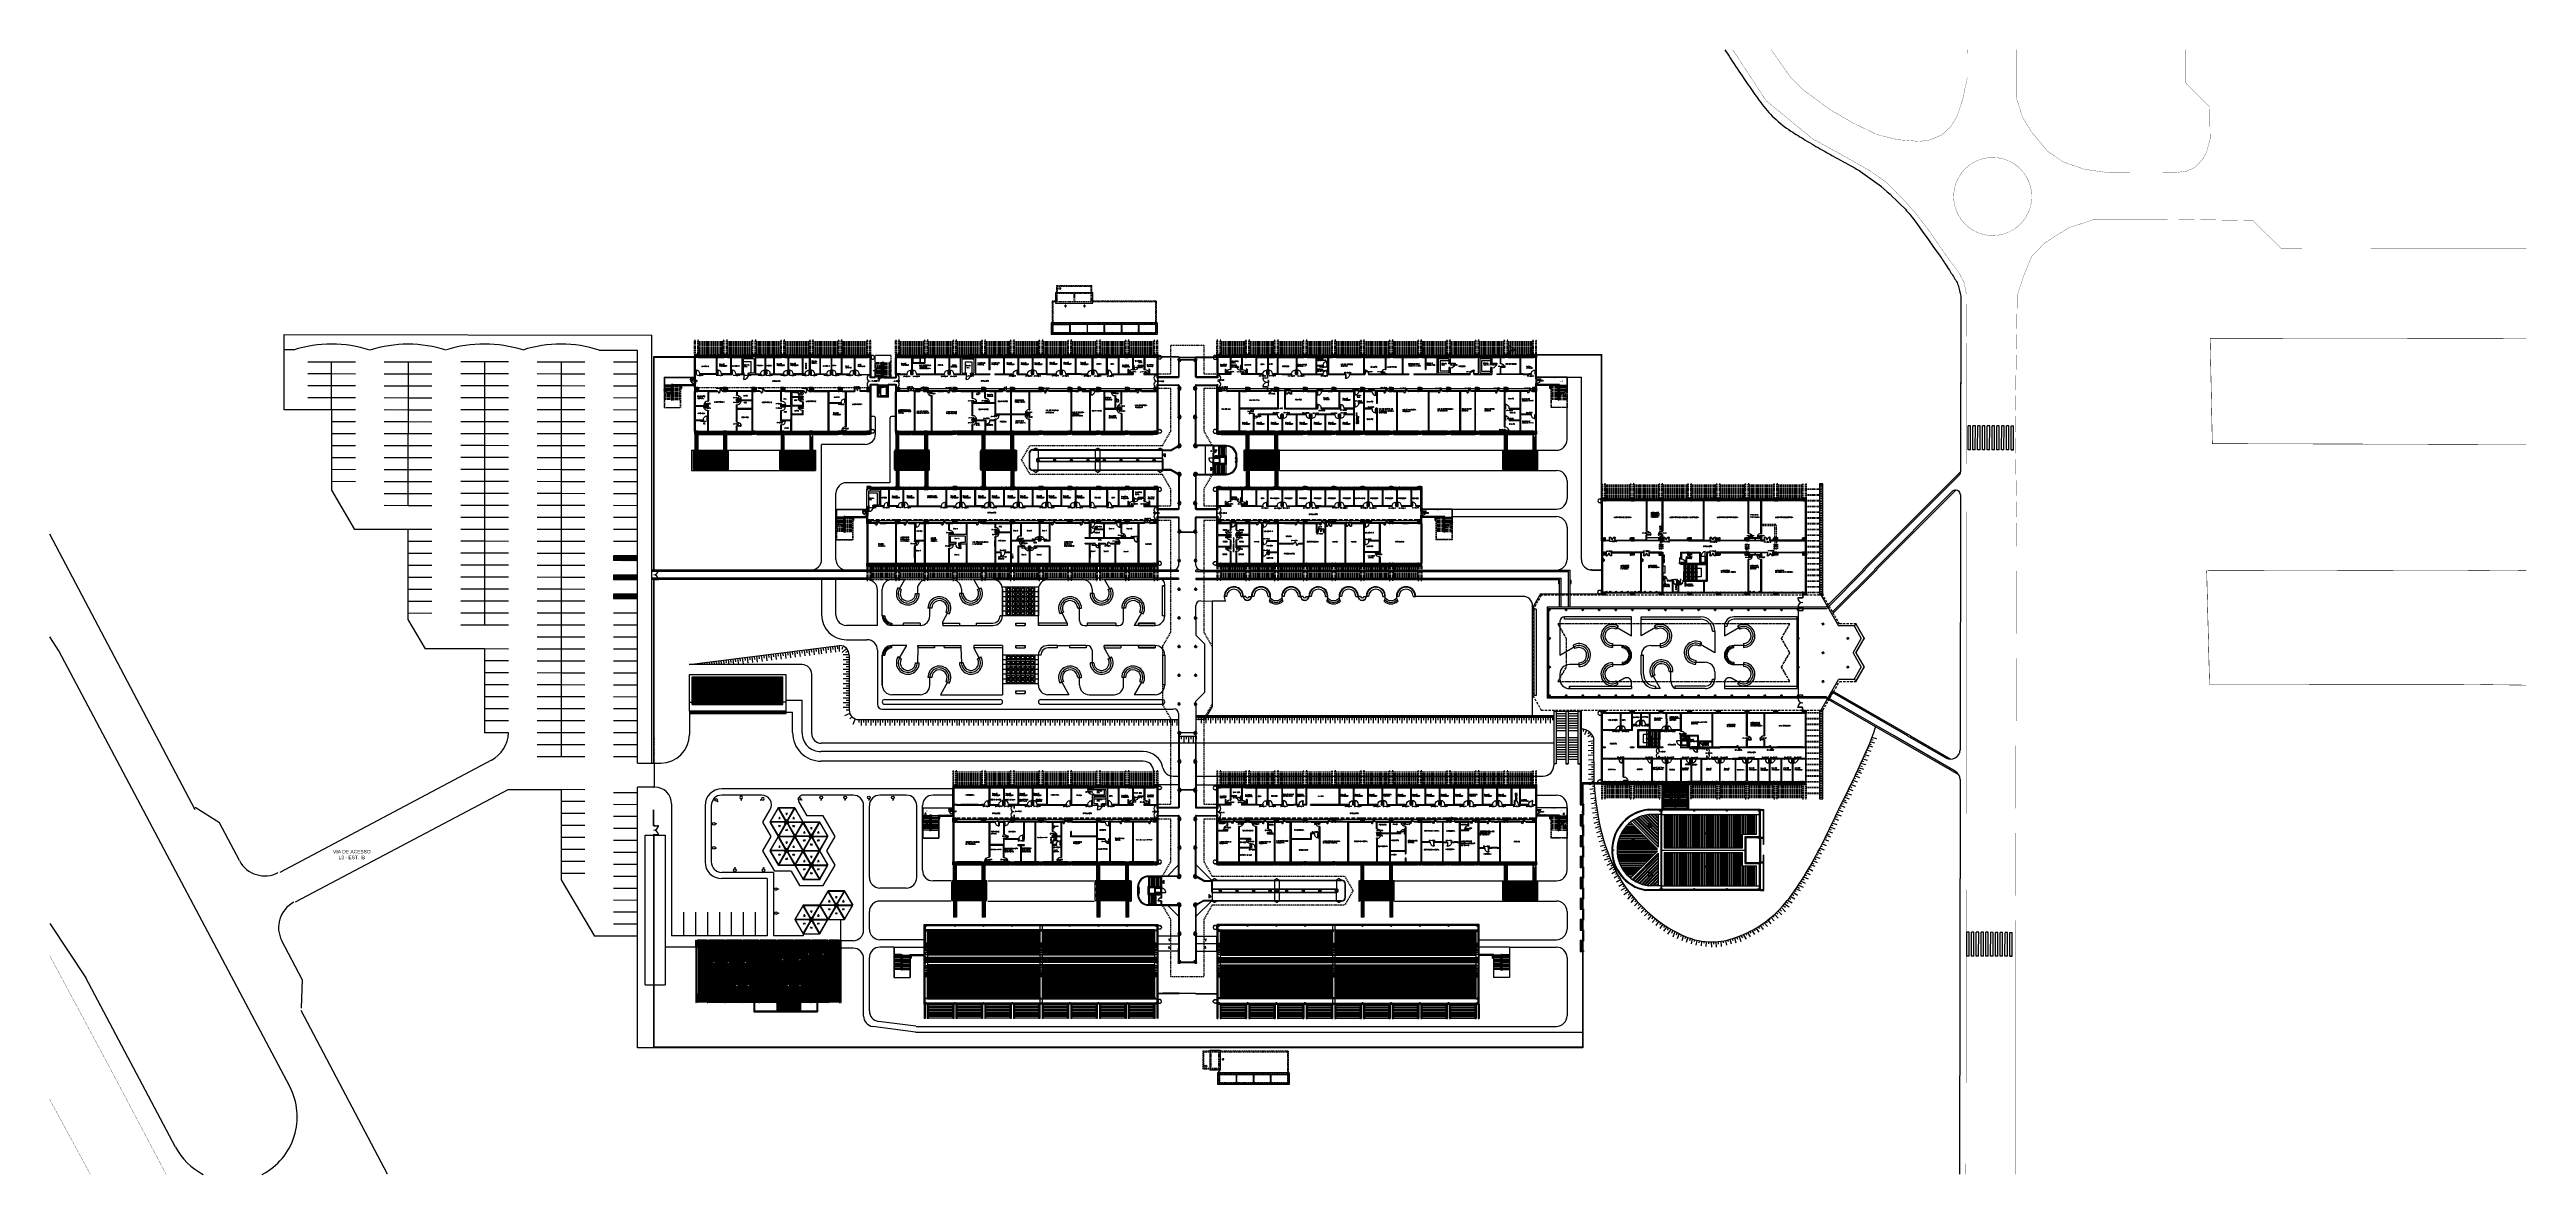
# Model space of a CAD drawing. Header units: millimetres. Extents: x 2801 to 3319, y 1187 to 1422.
import ezdxf

# ---------------------------------------------------------------- set-up
doc = ezdxf.new("R2010")
doc.units = ezdxf.units.MM
for name, pattern in [('DASHDOT', [1, 0.5, -0.25, 0, -0.25]), ('DASHDOT2', [0.5, 0.25, -0.125, 0, -0.125]), ('DASHED', [19.05, 12.7, -6.35]), ('DASHED2', [0.375, 0.25, -0.125]), ('HIDDEN', [0.375, 0.25, -0.125])]:
    doc.linetypes.add(name, pattern=pattern)
for name, color, linetype in [('AC-PROJEÇÃO', 1, 'HIDDEN'), ('AC-VISTA', 2, 'Continuous'), ('AR- ALV1', 235, 'Continuous'), ('ar-alambrado', 2, 'Continuous'), ('AR-ALV', 2, 'Continuous'), ('AR-ALV-C', 2, 'Continuous'), ('AR-ALV-V', 2, 'Continuous'), ('ar-banco-v', 1, 'Continuous'), ('AR-BANCOS', 1, 'Continuous'), ('AR-BRISEPROJ', 1, 'HIDDEN'), ('AR-BRISES', 1, 'Continuous'), ('AR-CALÇADA', 1, 'Continuous'), ('AR-COB VISTA 02', 2, 'Continuous'), ('AR-COB-V1', 2, 'Continuous'), ('AR-COB-V2', 2, 'Continuous'), ('AR-COB-V3', 2, 'Continuous'), ('AR-COB-V4', 2, 'Continuous'), ('AR-CORR', 2, 'Continuous'), ('AR-CORRIMAO-V', 2, 'Continuous'), ('AR-CORRIMAO-V1', 2, 'Continuous'), ('AR-CORRIMÃO-DEF', 2, 'Continuous'), ('AR-CORRIMÃO-V', 2, 'Continuous'), ('AR-DASH', 1, 'DASHDOT2'), ('AR-DIVISÓRIAS', 1, 'Continuous'), ('AR-ELEV2', 1, 'Continuous'), ('AR-ELEV3', 1, 'Continuous'), ('AR-ESC-CORRIMAO-V-1', 1, 'Continuous'), ('AR-ESC-CORRIMAO-V-3', 1, 'Continuous'), ('AR-ESC-DASH', 1, 'DASHDOT'), ('AR-ESC-ESTC', 3, 'Continuous'), ('AR-ESC-GCORPO-3', 3, 'Continuous'), ('AR-ESC-PISO-1', 31, 'Continuous'), ('AR-ESC-PISO-2', 32, 'Continuous'), ('AR-ESC-PROJ', 211, 'HIDDEN'), ('AR-ESC-TXTCONG', 3, 'Continuous'), ('AR-ESCADA', 2, 'Continuous'), ('AR-ESCADAACESSO-V', 1, 'Continuous'), ('AR-ESQ', 1, 'Continuous'), ('AR-ESQ-C', 1, 'Continuous'), ('AR-ESQ-MONT', 1, 'Continuous'), ('AR-ESQ-PROJ', 1, 'HIDDEN'), ('AR-ESQ-V', 1, 'Continuous'), ('AR-ESQPROJ', 1, 'HIDDEN'), ('AR-ESQUADRIA-C', 1, 'Continuous'), ('AR-ESTACIONAMENTO', 1, 'Continuous'), ('AR-ESTC', 3, 'Continuous'), ('AR-ESTC-V', 2, 'Continuous'), ('AR-ESTC-V3', 3, 'Continuous'), ('AR-ESTM-V', 1, 'Continuous'), ('AR-ESTM-V2', 142, 'Continuous'), ('AR-ESTMA-C', 3, 'Continuous'), ('AR-ESTMA-V', 1, 'Continuous'), ('AR-ESTMA-V2', 42, 'Continuous'), ('ar-guarda corpo', 22, 'Continuous'), ('AR-HACHURA-TELHA-V', 1, 'Continuous'), ('AR-HACHURA-TELHA-V2', 1, 'Continuous'), ('AR-HATCHBLOCOS', 1, 'Continuous'), ('AR-ILUMINAÇÃO-JARDIM', 1, 'Continuous'), ('AR-LOUÇAS', 1, 'Continuous'), ('ar-mureta-V', 2, 'Continuous'), ('AR-PEITORIL', 1, 'Continuous'), ('AR-PERGOLADO', 1, 'HIDDEN'), ('AR-PERGOLAPROJ', 1, 'HIDDEN'), ('AR-PF-maçaneta', 1, 'Continuous'), ('AR-PF-mov', 1, 'Continuous'), ('AR-PF-pm1', 2, 'Continuous'), ('AR-PF-soleira', 1, 'Continuous'), ('AR-PIS', 1, 'Continuous'), ('AR-PISO', 1, 'Continuous'), ('AR-PISO-V', 1, 'Continuous'), ('AR-PISO-V1', 1, 'Continuous'), ('AR-PM', 2, 'Continuous'), ('ar-podotactil', 1, 'Continuous'), ('AR-PORTA', 1, 'Continuous'), ('AR-PROJ', 1, 'HIDDEN'), ('AR-RUFO', 62, 'Continuous'), ('AR-SHAFT', 1, 'Continuous'), ('AR-SIM', 2, 'Continuous'), ('AR-SIMBOLO', 1, 'Continuous'), ('AR-TALUDE', 1, 'Continuous'), ('AR-TELAHATCH', 253, 'Continuous'), ('AR-TELHA', 2, 'Continuous'), ('AR-TELHA-H', 1, 'Continuous'), ('AR-TELHA-V', 41, 'Continuous'), ('AR-TELHA-V1', 42, 'Continuous'), ('AR-TELHA-V2', 41, 'Continuous'), ('AR-TXTCONG', 2, 'Continuous'), ('AR-TXTESQ1-CONG', 1, 'Continuous'), ('AR-VIDRO', 1, 'Continuous'), ('AR-WC', 7, 'Continuous'), ('BAN- VISTA', 1, 'Continuous'), ('BR-LINHAS', 1, 'Continuous'), ('BR-MONTANTE', 242, 'Continuous'), ('BR-PAINEL', 1, 'Continuous'), ('BR-SUPORTE', 1, 'Continuous'), ('CAMARA FRIA-CONG', 2, 'Continuous'), ('COZ1', 1, 'Continuous'), ('coz2', 1, 'Continuous'), ('DET-ESQ-PROJ', 1, 'DASHED2'), ('DET-PERFIL C-C', 1, 'Continuous'), ('DIM', 7, 'Continuous'), ('DIV', 2, 'Continuous'), ('DIV2', 2, 'Continuous'), ('DT-ESQ-BAGUETE-C', 2, 'Continuous'), ('DT-ESQ-BAGUETE-V', 1, 'Continuous'), ('DT-ESQ-C', 1, 'Continuous'), ('DT-ESQ-CHAPA DOBRADA-V', 1, 'Continuous'), ('DT-ESQ-FERROCHATO', 2, 'Continuous'), ('DT-ESQ-MARCO-V', 1, 'Continuous'), ('DT-ESQ-PERFIL CADEIRA-C', 2, 'Continuous'), ('DT-ESQ-PERFIL CADEIRA-V', 1, 'Continuous'), ('DT-ESQ-PERFIL T-V', 1, 'Continuous'), ('DT-ESQ-PERFIL U SIMPLES-C', 2, 'Continuous'), ('DT-ESQ-PERFIL U-C', 2, 'Continuous'), ('DT-ESQ-PERFIL U-V', 1, 'Continuous'), ('DT-ESQ-PERFIL USIMPLES-V', 2, 'Continuous'), ('DT-ESQ-PROJ', 1, 'HIDDEN'), ('DT-ESQ-VENEZIANA-C', 2, 'Continuous'), ('DT-ESQ-VENEZIANA-V', 2, 'Continuous'), ('DT-ESQ-VIDRO-C', 2, 'Continuous'), ('DT-ESQ-VIDRO-PROJ', 1, 'HIDDEN'), ('DT-ESQ-VIDRO-V', 2, 'Continuous'), ('DV- VISTA', 2, 'Continuous'), ('ELEV1', 2, 'Continuous'), ('ENDEREÇO', 2, 'Continuous'), ('EQUIPAMENTO', 2, 'Continuous'), ('ES-GUARDACORPO', 1, 'Continuous'), ('ES-PILAR', 2, 'Continuous'), ('esc', 2, 'Continuous'), ('fred', 1, 'Continuous'), ('insercao', 4, 'Continuous'), ('Layer1', 1, 'Continuous'), ('MACANETA', 1, 'Continuous'), ('maçaneta', 1, 'Continuous'), ('montantes', 1, 'Continuous'), ('mov', 1, 'Continuous'), ('PG-PROJ', 1, 'HIDDEN'), ('PM-PERFIL U-C', 2, 'Continuous'), ('PM-PUXADOR-V', 1, 'Continuous'), ('PM-V', 1, 'Continuous'), ('PM-VIDRO', 1, 'Continuous'), ('pm1', 2, 'Continuous'), ('pm2', 2, 'Continuous'), ('PONTOS', 2, 'Continuous'), ('PORTA', 2, 'Continuous'), ('porta-c', 1, 'Continuous'), ('porta-v', 2, 'Continuous'), ('PROJ2', 1, 'HIDDEN'), ('projeção', 1, 'DASHED'), ('soleira', 1, 'Continuous'), ('TEXTO', 2, 'Continuous'), ('TIGRECAD', 2, 'Continuous'), ('to-calcada', 1, 'Continuous'), ('urb-faixa', 1, 'Continuous'), ('via', 1, 'Continuous'), ('VIA-L4N-DUPL', 1, 'Continuous'), ('VIDRO', 2, 'Continuous'), ('WC1', 1, 'Continuous'), ('WC2', 1, 'Continuous'), ('WC3', 1, 'Continuous')]:
    doc.layers.add(name, color=color, linetype=linetype)
doc.styles.add('S12', font='simplex.shx', dxfattribs={"width": 1.1, "height": 0.12})
doc.styles.add('S16', font='simplex.shx', dxfattribs={"width": 1.1, "height": 0.16})
doc.styles.get("Standard").update_dxf_attribs({"font": 'arial.ttf'})
doc.styles.add('UNB-100', font='simplex.shx', dxfattribs={"height": 0.2})
doc.styles.add('UNB1-100', font='simplex.shx', dxfattribs={"height": 0.2})
pattern_1 = [(45, (2600.7461, 1064.95869), (-0.1122532, 0.1122532), [])]
pattern_2 = [(90, (2e-07, 0), (-0.3175, 6e-17), []), (90, (-0.11225, 0.11225), (-0.3175, 6e-17), [])]
pattern_3 = [(90, (0, 0), (-0.3175, 6e-17), []), (90, (-0.11225, 0.11225), (-0.3175, 6e-17), [])]

# ---------------------------------------------------------------- blocks, each defined once
blk = doc.blocks.new('Poste Jardim')
at = {"layer": 'AR-ILUMINAÇÃO-JARDIM'}
for p, q in [((-0.03, 0.11), (-0.03, 0.27)), ((0.02, 0.11), (0.02, 0.27))]:
    blk.add_line(p, q, dxfattribs=at)
for centre, radius in [((0, -0.17), 0.278), ((0, 0.32), 0.05), ((0, 0.32), 0.05)]:
    blk.add_circle(centre, radius, dxfattribs=at)
blk = doc.blocks.new('DET-GS-COBERTURA')
at = {"layer": 'AR-COB VISTA 02', "color": 2}
for p, q in [((204.75, -517.19), (204.75, -516.55)), ((204.95, -517.19), (204.95, -516.55)), ((205.15, -517.19), (205.15, -516.55)), ((205.35, -517.19), (205.35, -516.55)), ((205.55, -517.19), (205.55, -516.55)), ((205.75, -517.19), (205.75, -516.55)), ((205.95, -517.19), (205.95, -516.55)), ((206.15, -517.19), (206.15, -516.55)), ((206.35, -517.19), (206.35, -516.55)), ((206.55, -517.19), (206.55, -516.55)), ((206.75, -517.19), (206.75, -516.55)), ((206.95, -517.19), (206.95, -516.55)), ((207.15, -517.19), (207.15, -516.55)), ((207.35, -517.19), (207.35, -516.55)), ((207.55, -517.19), (207.55, -516.55)), ((207.75, -517.19), (207.75, -516.55)), ((207.75, -517.19), (207.75, -516.55)), ((207.95, -517.19), (207.95, -516.55)), ((208.15, -517.19), (208.15, -516.55)), ((208.35, -517.19), (208.35, -516.55)), ((208.55, -517.19), (208.55, -516.55)), ((208.75, -517.19), (208.75, -516.55)), ((208.95, -517.19), (208.95, -516.55)), ((209.15, -517.19), (209.15, -516.55)), ((209.35, -517.19), (209.35, -516.55)), ((209.55, -517.19), (209.55, -516.55)), ((209.75, -517.19), (209.75, -516.55)), ((209.95, -517.19), (209.95, -516.55)), ((210.15, -517.19), (210.15, -516.55)), ((210.35, -517.19), (210.35, -516.55)), ((210.55, -517.19), (210.55, -516.55)), ((210.75, -517.19), (210.75, -516.55)), ((210.95, -517.19), (210.95, -516.55)), ((211.15, -517.19), (211.15, -516.55)), ((211.35, -517.19), (211.35, -516.55)), ((211.55, -517.19), (211.55, -516.55)), ((211.75, -517.19), (211.75, -516.55)), ((204.75, -519.74), (204.75, -520.38)), ((204.95, -519.74), (204.95, -520.38)), ((205.15, -519.74), (205.15, -520.38)), ((205.35, -519.74), (205.35, -520.38)), ((205.55, -519.74), (205.55, -520.38)), ((205.75, -519.74), (205.75, -520.38)), ((205.95, -519.74), (205.95, -520.38)), ((206.15, -519.74), (206.15, -520.38)), ((206.35, -519.74), (206.35, -520.38)), ((206.55, -519.74), (206.55, -520.38)), ((206.75, -519.74), (206.75, -520.38)), ((206.95, -519.74), (206.95, -520.38)), ((207.15, -519.74), (207.15, -520.38)), ((207.35, -519.74), (207.35, -520.38)), ((207.55, -519.74), (207.55, -520.38)), ((207.75, -519.74), (207.75, -520.38)), ((207.75, -519.74), (207.75, -520.38)), ((207.95, -519.74), (207.95, -520.38)), ((208.15, -519.74), (208.15, -520.38)), ((208.35, -519.74), (208.35, -520.38)), ((208.55, -519.74), (208.55, -520.38)), ((208.75, -519.74), (208.75, -520.38)), ((208.95, -519.74), (208.95, -520.38)), ((209.15, -519.74), (209.15, -520.38)), ((209.35, -519.74), (209.35, -520.38)), ((209.55, -519.74), (209.55, -520.38)), ((209.75, -519.74), (209.75, -520.38)), ((209.95, -519.74), (209.95, -520.38)), ((210.15, -519.74), (210.15, -520.38)), ((210.35, -519.74), (210.35, -520.38)), ((210.55, -519.74), (210.55, -520.38)), ((210.75, -519.74), (210.75, -520.38)), ((210.95, -519.74), (210.95, -520.38)), ((211.15, -519.74), (211.15, -520.38)), ((211.35, -519.74), (211.35, -520.38)), ((211.55, -519.74), (211.55, -520.38)), ((211.75, -519.74), (211.75, -520.38))]:
    blk.add_line(p, q, dxfattribs=at)
at = {"layer": 'AR-COB VISTA 02'}
for p, q in [((207.75, -517.19), (207.75, -517.83)), ((207.75, -519.74), (207.75, -519.1))]:
    blk.add_line(p, q, dxfattribs=at)
at = {"layer": 'AR-COB-V1'}
for p, q in [((204.52, -516.55), (211.82, -516.55)), ((204.52, -520.38), (211.82, -520.38))]:
    blk.add_line(p, q, dxfattribs=at)
at = {"layer": 'AR-COB-V2'}
for p, q in [((204.52, -520.38), (204.52, -516.55)), ((211.82, -520.38), (211.82, -516.55))]:
    blk.add_line(p, q, dxfattribs=at)
at = {"layer": 'AR-COB-V3'}
for p, q in [((204.75, -517.19), (204.75, -517.83)), ((204.95, -517.19), (204.95, -517.83)), ((205.15, -517.19), (205.15, -517.83)), ((205.35, -517.19), (205.35, -517.83)), ((205.55, -517.19), (205.55, -517.83)), ((205.75, -517.19), (205.75, -517.83)), ((205.95, -517.19), (205.95, -517.83)), ((206.15, -517.19), (206.15, -517.83)), ((206.35, -517.19), (206.35, -517.83)), ((206.55, -517.19), (206.55, -517.83)), ((206.75, -517.19), (206.75, -517.83)), ((206.95, -517.19), (206.95, -517.83)), ((207.15, -517.19), (207.15, -517.83)), ((207.35, -517.19), (207.35, -517.83)), ((207.55, -517.19), (207.55, -517.83)), ((207.75, -517.19), (207.75, -517.83)), ((207.95, -517.19), (207.95, -517.83)), ((208.15, -517.19), (208.15, -517.83)), ((208.35, -517.19), (208.35, -517.83)), ((208.55, -517.19), (208.55, -517.83)), ((208.75, -517.19), (208.75, -517.83)), ((208.95, -517.19), (208.95, -517.83)), ((209.15, -517.19), (209.15, -517.83)), ((209.35, -517.19), (209.35, -517.83)), ((209.55, -517.19), (209.55, -517.83)), ((209.75, -517.19), (209.75, -517.83)), ((209.95, -517.19), (209.95, -517.83)), ((210.15, -517.19), (210.15, -517.83)), ((210.35, -517.19), (210.35, -517.83)), ((210.55, -517.19), (210.55, -517.83)), ((210.75, -517.19), (210.75, -517.83)), ((210.95, -517.19), (210.95, -517.83)), ((211.15, -517.19), (211.15, -517.83)), ((211.35, -517.19), (211.35, -517.83)), ((211.55, -517.19), (211.55, -517.83)), ((211.75, -517.19), (211.75, -517.83)), ((204.75, -519.74), (204.75, -519.1)), ((204.95, -519.74), (204.95, -519.1)), ((205.15, -519.74), (205.15, -519.1)), ((205.35, -519.74), (205.35, -519.1)), ((205.55, -519.74), (205.55, -519.1)), ((205.75, -519.74), (205.75, -519.1)), ((205.95, -519.74), (205.95, -519.1)), ((206.15, -519.74), (206.15, -519.1)), ((206.35, -519.74), (206.35, -519.1)), ((206.55, -519.74), (206.55, -519.1)), ((206.75, -519.74), (206.75, -519.1)), ((206.95, -519.74), (206.95, -519.1)), ((207.15, -519.74), (207.15, -519.1)), ((207.35, -519.74), (207.35, -519.1)), ((207.55, -519.74), (207.55, -519.1)), ((207.75, -519.74), (207.75, -519.1)), ((207.95, -519.74), (207.95, -519.1)), ((208.15, -519.74), (208.15, -519.1)), ((208.35, -519.74), (208.35, -519.1)), ((208.55, -519.74), (208.55, -519.1)), ((208.75, -519.74), (208.75, -519.1)), ((208.95, -519.74), (208.95, -519.1)), ((209.15, -519.74), (209.15, -519.1)), ((209.35, -519.74), (209.35, -519.1)), ((209.55, -519.74), (209.55, -519.1)), ((209.75, -519.74), (209.75, -519.1)), ((209.95, -519.74), (209.95, -519.1)), ((210.15, -519.74), (210.15, -519.1)), ((210.35, -519.74), (210.35, -519.1)), ((210.55, -519.74), (210.55, -519.1)), ((210.75, -519.74), (210.75, -519.1)), ((210.95, -519.74), (210.95, -519.1)), ((211.15, -519.74), (211.15, -519.1)), ((211.35, -519.74), (211.35, -519.1)), ((211.55, -519.74), (211.55, -519.1)), ((211.75, -519.74), (211.75, -519.1))]:
    blk.add_line(p, q, dxfattribs=at)
at = {"layer": 'AR-COB-V4'}
for p, q in [((204.75, -518.47), (204.75, -517.83)), ((204.95, -518.47), (204.95, -517.83)), ((205.15, -518.47), (205.15, -517.83)), ((205.35, -518.47), (205.35, -517.83)), ((205.55, -518.47), (205.55, -517.83)), ((205.75, -518.47), (205.75, -517.83)), ((205.95, -518.47), (205.95, -517.83)), ((206.15, -518.47), (206.15, -517.83)), ((206.35, -518.47), (206.35, -517.83)), ((206.55, -518.47), (206.55, -517.83)), ((206.75, -518.47), (206.75, -517.83)), ((206.95, -518.47), (206.95, -517.83)), ((207.15, -518.47), (207.15, -517.83)), ((207.35, -518.47), (207.35, -517.83)), ((207.55, -518.47), (207.55, -517.83)), ((207.75, -518.47), (207.75, -517.83)), ((207.75, -518.47), (207.75, -517.83)), ((207.95, -518.47), (207.95, -517.83)), ((208.15, -518.47), (208.15, -517.83)), ((208.35, -518.47), (208.35, -517.83)), ((208.55, -518.47), (208.55, -517.83)), ((208.75, -518.47), (208.75, -517.83)), ((208.95, -518.47), (208.95, -517.83)), ((209.15, -518.47), (209.15, -517.83)), ((209.35, -518.47), (209.35, -517.83)), ((209.55, -518.47), (209.55, -517.83)), ((209.75, -518.47), (209.75, -517.83)), ((209.95, -518.47), (209.95, -517.83)), ((210.15, -518.47), (210.15, -517.83)), ((210.35, -518.47), (210.35, -517.83)), ((210.55, -518.47), (210.55, -517.83)), ((210.75, -518.47), (210.75, -517.83)), ((210.95, -518.47), (210.95, -517.83)), ((211.15, -518.47), (211.15, -517.83)), ((211.35, -518.47), (211.35, -517.83)), ((211.55, -518.47), (211.55, -517.83)), ((211.75, -518.47), (211.75, -517.83)), ((204.75, -518.47), (204.75, -519.1)), ((204.95, -518.47), (204.95, -519.1)), ((205.15, -518.47), (205.15, -519.1)), ((205.35, -518.47), (205.35, -519.1)), ((205.55, -518.47), (205.55, -519.1)), ((205.75, -518.47), (205.75, -519.1)), ((205.95, -518.47), (205.95, -519.1)), ((206.15, -518.47), (206.15, -519.1)), ((206.35, -518.47), (206.35, -519.1)), ((206.55, -518.47), (206.55, -519.1)), ((206.75, -518.47), (206.75, -519.1)), ((206.95, -518.47), (206.95, -519.1)), ((207.15, -518.47), (207.15, -519.1)), ((207.35, -518.47), (207.35, -519.1)), ((207.55, -518.47), (207.55, -519.1)), ((207.75, -518.47), (207.75, -519.1)), ((207.75, -518.47), (207.75, -519.1)), ((207.95, -518.47), (207.95, -519.1)), ((208.15, -518.47), (208.15, -519.1)), ((208.35, -518.47), (208.35, -519.1)), ((208.55, -518.47), (208.55, -519.1)), ((208.75, -518.47), (208.75, -519.1)), ((208.95, -518.47), (208.95, -519.1)), ((209.15, -518.47), (209.15, -519.1)), ((209.35, -518.47), (209.35, -519.1)), ((209.55, -518.47), (209.55, -519.1)), ((209.75, -518.47), (209.75, -519.1)), ((209.95, -518.47), (209.95, -519.1)), ((210.15, -518.47), (210.15, -519.1)), ((210.35, -518.47), (210.35, -519.1)), ((210.55, -518.47), (210.55, -519.1)), ((210.75, -518.47), (210.75, -519.1)), ((210.95, -518.47), (210.95, -519.1)), ((211.15, -518.47), (211.15, -519.1)), ((211.35, -518.47), (211.35, -519.1)), ((211.55, -518.47), (211.55, -519.1)), ((211.75, -518.47), (211.75, -519.1))]:
    blk.add_line(p, q, dxfattribs=at)
at = {"layer": 'AR-PISO', "linetype": 'Continuous'}
for p, q in [((211.82, -516.36), (204.52, -516.36)), ((204.87, -516.36), (204.87, -512.99)), ((205.47, -512.99), (204.87, -512.99)), ((204.97, -516.36), (204.97, -512.99)), ((204.97, -513.25), (205.37, -513.25)), ((204.97, -513.3), (205.37, -513.3)), ((204.97, -513.35), (205.37, -513.35)), ((204.97, -513.4), (205.37, -513.4)), ((204.97, -513.45), (205.37, -513.45)), ((204.97, -513.5), (205.37, -513.5)), ((204.97, -513.55), (205.37, -513.55)), ((204.97, -513.6), (205.37, -513.6)), ((204.97, -513.65), (205.37, -513.65)), ((204.97, -513.7), (205.37, -513.7)), ((204.97, -513.75), (205.37, -513.75)), ((204.97, -513.8), (205.37, -513.8)), ((204.97, -513.85), (205.37, -513.85)), ((204.97, -513.9), (205.37, -513.9)), ((204.97, -513.95), (205.37, -513.95)), ((204.97, -514), (205.37, -514)), ((204.97, -514.05), (205.37, -514.05)), ((204.97, -514.1), (205.37, -514.1)), ((204.97, -514.15), (205.37, -514.15)), ((204.97, -514.2), (205.37, -514.2)), ((204.97, -514.25), (205.37, -514.25)), ((204.97, -514.3), (205.37, -514.3)), ((204.97, -514.35), (205.37, -514.35)), ((204.97, -514.4), (205.37, -514.4)), ((204.97, -514.45), (205.37, -514.45)), ((204.97, -514.5), (205.37, -514.5)), ((204.97, -514.55), (205.37, -514.55)), ((204.97, -514.6), (205.37, -514.6)), ((204.97, -514.65), (205.37, -514.65)), ((204.97, -514.7), (205.37, -514.7)), ((204.97, -514.75), (205.37, -514.75)), ((204.97, -514.8), (205.37, -514.8)), ((204.97, -514.85), (205.37, -514.85)), ((204.97, -514.9), (205.37, -514.9)), ((204.97, -514.95), (205.37, -514.95)), ((204.97, -515), (205.37, -515)), ((204.97, -515.05), (205.37, -515.05)), ((204.97, -515.1), (205.37, -515.1)), ((204.97, -515.15), (205.37, -515.15)), ((204.97, -515.2), (205.37, -515.2)), ((204.97, -515.25), (205.37, -515.25)), ((204.97, -515.3), (205.37, -515.3)), ((204.97, -515.35), (205.37, -515.35)), ((204.97, -515.4), (205.37, -515.4)), ((204.97, -515.45), (205.37, -515.45)), ((204.97, -515.5), (205.37, -515.5)), ((204.97, -515.55), (205.37, -515.55)), ((204.97, -515.6), (205.37, -515.6)), ((204.97, -515.65), (205.37, -515.65)), ((204.97, -515.65), (205.37, -515.65)), ((204.97, -515.7), (205.37, -515.7)), ((204.97, -515.7), (205.37, -515.7)), ((204.97, -515.75), (205.37, -515.75)), ((204.97, -515.8), (205.37, -515.8)), ((204.97, -515.85), (205.37, -515.85)), ((204.97, -515.9), (205.37, -515.9)), ((204.97, -515.95), (205.37, -515.95)), ((204.97, -516), (205.37, -516)), ((204.97, -516.05), (205.37, -516.05)), ((204.97, -516.1), (205.37, -516.1)), ((204.97, -516.15), (205.37, -516.15)), ((204.97, -516.2), (205.37, -516.2)), ((204.97, -516.25), (205.37, -516.25)), ((204.97, -516.3), (205.37, -516.3)), ((204.97, -516.35), (205.37, -516.35)), ((205.37, -516.36), (205.37, -512.99)), ((205.47, -516.36), (205.47, -512.99)), ((210.87, -516.36), (210.87, -512.99)), ((211.47, -512.99), (210.87, -512.99)), ((210.97, -516.36), (210.97, -512.99)), ((210.97, -513.25), (211.37, -513.25)), ((210.97, -513.3), (211.37, -513.3)), ((210.97, -513.35), (211.37, -513.35)), ((210.97, -513.4), (211.37, -513.4)), ((210.97, -513.45), (211.37, -513.45)), ((210.97, -513.5), (211.37, -513.5)), ((210.97, -513.55), (211.37, -513.55)), ((210.97, -513.6), (211.37, -513.6)), ((210.97, -513.65), (211.37, -513.65)), ((210.97, -513.7), (211.37, -513.7)), ((210.97, -513.75), (211.37, -513.75)), ((210.97, -513.8), (211.37, -513.8)), ((210.97, -513.85), (211.37, -513.85)), ((210.97, -513.9), (211.37, -513.9)), ((210.97, -513.95), (211.37, -513.95)), ((210.97, -514), (211.37, -514)), ((210.97, -514.05), (211.37, -514.05)), ((210.97, -514.1), (211.37, -514.1)), ((210.97, -514.15), (211.37, -514.15)), ((210.97, -514.2), (211.37, -514.2)), ((210.97, -514.25), (211.37, -514.25)), ((210.97, -514.3), (211.37, -514.3)), ((210.97, -514.35), (211.37, -514.35)), ((210.97, -514.4), (211.37, -514.4)), ((210.97, -514.45), (211.37, -514.45)), ((210.97, -514.5), (211.37, -514.5)), ((210.97, -514.55), (211.37, -514.55)), ((210.97, -514.6), (211.37, -514.6)), ((210.97, -514.65), (211.37, -514.65)), ((210.97, -514.7), (211.37, -514.7)), ((210.97, -514.75), (211.37, -514.75)), ((210.97, -514.8), (211.37, -514.8)), ((210.97, -514.85), (211.37, -514.85)), ((210.97, -514.9), (211.37, -514.9)), ((210.97, -514.95), (211.37, -514.95)), ((210.97, -515), (211.37, -515)), ((210.97, -515.05), (211.37, -515.05)), ((210.97, -515.1), (211.37, -515.1)), ((210.97, -515.15), (211.37, -515.15)), ((210.97, -515.2), (211.37, -515.2)), ((210.97, -515.25), (211.37, -515.25)), ((210.97, -515.3), (211.37, -515.3)), ((210.97, -515.35), (211.37, -515.35)), ((210.97, -515.4), (211.37, -515.4)), ((210.97, -515.45), (211.37, -515.45)), ((210.97, -515.5), (211.37, -515.5)), ((210.97, -515.55), (211.37, -515.55)), ((210.97, -515.6), (211.37, -515.6)), ((210.97, -515.65), (211.37, -515.65)), ((210.97, -515.65), (211.37, -515.65)), ((210.97, -515.7), (211.37, -515.7)), ((210.97, -515.7), (211.37, -515.7)), ((210.97, -515.75), (211.37, -515.75)), ((210.97, -515.8), (211.37, -515.8)), ((210.97, -515.85), (211.37, -515.85)), ((210.97, -515.9), (211.37, -515.9)), ((210.97, -515.95), (211.37, -515.95)), ((210.97, -516), (211.37, -516)), ((210.97, -516.05), (211.37, -516.05)), ((210.97, -516.1), (211.37, -516.1)), ((210.97, -516.15), (211.37, -516.15)), ((210.97, -516.2), (211.37, -516.2)), ((210.97, -516.25), (211.37, -516.25)), ((210.97, -516.3), (211.37, -516.3)), ((210.97, -516.35), (211.37, -516.35)), ((211.37, -516.36), (211.37, -512.99)), ((211.47, -516.36), (211.47, -512.99)), ((211.82, -520.57), (204.52, -520.57)), ((204.87, -520.57), (204.87, -523.94)), ((204.97, -520.57), (204.97, -523.94)), ((204.97, -520.62), (205.37, -520.62)), ((204.97, -520.67), (205.37, -520.67)), ((204.97, -520.72), (205.37, -520.72)), ((204.97, -520.77), (205.37, -520.77)), ((204.97, -520.82), (205.37, -520.82)), ((204.97, -520.87), (205.37, -520.87)), ((204.97, -520.92), (205.37, -520.92)), ((204.97, -520.97), (205.37, -520.97)), ((204.97, -521.02), (205.37, -521.02)), ((204.97, -521.07), (205.37, -521.07)), ((204.97, -521.12), (205.37, -521.12)), ((204.97, -521.17), (205.37, -521.17)), ((204.97, -521.22), (205.37, -521.22)), ((204.97, -521.27), (205.37, -521.27)), ((204.97, -521.32), (205.37, -521.32)), ((204.97, -521.37), (205.37, -521.37)), ((204.97, -521.42), (205.37, -521.42)), ((204.97, -521.47), (205.37, -521.47)), ((204.97, -521.47), (205.37, -521.47)), ((204.97, -521.52), (205.37, -521.52)), ((204.97, -521.52), (205.37, -521.52)), ((204.97, -521.57), (205.37, -521.57)), ((204.97, -521.62), (205.37, -521.62)), ((204.97, -521.67), (205.37, -521.67)), ((204.97, -521.72), (205.37, -521.72)), ((204.97, -521.77), (205.37, -521.77)), ((204.97, -521.82), (205.37, -521.82)), ((204.97, -521.87), (205.37, -521.87)), ((204.97, -521.92), (205.37, -521.92)), ((204.97, -521.97), (205.37, -521.97)), ((204.97, -522.02), (205.37, -522.02)), ((204.97, -522.07), (205.37, -522.07)), ((204.97, -522.12), (205.37, -522.12)), ((204.97, -522.17), (205.37, -522.17)), ((204.97, -522.22), (205.37, -522.22)), ((204.97, -522.27), (205.37, -522.27)), ((204.97, -522.32), (205.37, -522.32)), ((204.97, -522.37), (205.37, -522.37)), ((204.97, -522.42), (205.37, -522.42)), ((204.97, -522.47), (205.37, -522.47)), ((204.97, -522.52), (205.37, -522.52)), ((204.97, -522.57), (205.37, -522.57)), ((204.97, -522.62), (205.37, -522.62)), ((204.97, -522.67), (205.37, -522.67)), ((204.97, -522.72), (205.37, -522.72)), ((204.97, -522.77), (205.37, -522.77)), ((204.97, -522.82), (205.37, -522.82)), ((204.97, -522.87), (205.37, -522.87)), ((204.97, -522.92), (205.37, -522.92)), ((204.97, -522.97), (205.37, -522.97)), ((204.97, -523.02), (205.37, -523.02)), ((205.37, -520.57), (205.37, -523.94)), ((205.47, -520.57), (205.47, -523.94)), ((210.87, -520.57), (210.87, -523.94)), ((210.97, -520.57), (210.97, -523.94)), ((210.97, -520.62), (211.37, -520.62)), ((210.97, -520.67), (211.37, -520.67)), ((210.97, -520.72), (211.37, -520.72)), ((210.97, -520.77), (211.37, -520.77)), ((210.97, -520.82), (211.37, -520.82)), ((210.97, -520.87), (211.37, -520.87)), ((210.97, -520.92), (211.37, -520.92)), ((210.97, -520.97), (211.37, -520.97)), ((210.97, -521.02), (211.37, -521.02)), ((210.97, -521.07), (211.37, -521.07)), ((210.97, -521.12), (211.37, -521.12)), ((210.97, -521.17), (211.37, -521.17)), ((210.97, -521.22), (211.37, -521.22)), ((210.97, -521.27), (211.37, -521.27)), ((210.97, -521.32), (211.37, -521.32)), ((210.97, -521.37), (211.37, -521.37)), ((210.97, -521.42), (211.37, -521.42)), ((210.97, -521.47), (211.37, -521.47)), ((210.97, -521.47), (211.37, -521.47)), ((210.97, -521.52), (211.37, -521.52)), ((210.97, -521.52), (211.37, -521.52)), ((210.97, -521.57), (211.37, -521.57)), ((210.97, -521.62), (211.37, -521.62)), ((210.97, -521.67), (211.37, -521.67)), ((210.97, -521.72), (211.37, -521.72)), ((210.97, -521.77), (211.37, -521.77)), ((210.97, -521.82), (211.37, -521.82)), ((210.97, -521.87), (211.37, -521.87)), ((210.97, -521.92), (211.37, -521.92)), ((210.97, -521.97), (211.37, -521.97)), ((210.97, -522.02), (211.37, -522.02)), ((210.97, -522.07), (211.37, -522.07)), ((210.97, -522.12), (211.37, -522.12)), ((210.97, -522.17), (211.37, -522.17)), ((210.97, -522.22), (211.37, -522.22)), ((210.97, -522.27), (211.37, -522.27)), ((210.97, -522.32), (211.37, -522.32)), ((210.97, -522.37), (211.37, -522.37)), ((210.97, -522.42), (211.37, -522.42)), ((210.97, -522.47), (211.37, -522.47)), ((210.97, -522.52), (211.37, -522.52)), ((210.97, -522.57), (211.37, -522.57)), ((210.97, -522.62), (211.37, -522.62)), ((210.97, -522.67), (211.37, -522.67)), ((210.97, -522.72), (211.37, -522.72)), ((210.97, -522.77), (211.37, -522.77)), ((210.97, -522.82), (211.37, -522.82)), ((210.97, -522.87), (211.37, -522.87)), ((210.97, -522.92), (211.37, -522.92)), ((210.97, -522.97), (211.37, -522.97)), ((210.97, -523.02), (211.37, -523.02)), ((211.37, -520.57), (211.37, -523.94)), ((211.47, -520.57), (211.47, -523.94)), ((205.47, -523.94), (204.87, -523.94)), ((204.97, -523.07), (205.37, -523.07)), ((204.97, -523.12), (205.37, -523.12)), ((204.97, -523.17), (205.37, -523.17)), ((204.97, -523.22), (205.37, -523.22)), ((204.97, -523.27), (205.37, -523.27)), ((204.97, -523.32), (205.37, -523.32)), ((204.97, -523.37), (205.37, -523.37)), ((204.97, -523.42), (205.37, -523.42)), ((204.97, -523.47), (205.37, -523.47)), ((204.97, -523.52), (205.37, -523.52)), ((204.97, -523.57), (205.37, -523.57)), ((204.97, -523.62), (205.37, -523.62)), ((204.97, -523.67), (205.37, -523.67)), ((211.47, -523.94), (210.87, -523.94)), ((210.97, -523.07), (211.37, -523.07)), ((210.97, -523.12), (211.37, -523.12)), ((210.97, -523.17), (211.37, -523.17)), ((210.97, -523.22), (211.37, -523.22)), ((210.97, -523.27), (211.37, -523.27)), ((210.97, -523.32), (211.37, -523.32)), ((210.97, -523.37), (211.37, -523.37)), ((210.97, -523.42), (211.37, -523.42)), ((210.97, -523.47), (211.37, -523.47)), ((210.97, -523.52), (211.37, -523.52)), ((210.97, -523.57), (211.37, -523.57)), ((210.97, -523.62), (211.37, -523.62)), ((210.97, -523.67), (211.37, -523.67))]:
    blk.add_line(p, q, dxfattribs=at)
at = {"layer": 'AR-PROJ'}
for p, q in [((204.87, -516.36), (204.87, -516.55)), ((204.97, -516.36), (204.97, -516.55)), ((205.37, -516.36), (205.37, -516.55)), ((205.47, -516.36), (205.47, -516.55)), ((210.87, -516.36), (210.87, -516.55)), ((210.97, -516.36), (210.97, -516.55)), ((211.37, -516.36), (211.37, -516.55)), ((211.47, -516.36), (211.47, -516.55)), ((204.87, -520.57), (204.87, -520.38)), ((204.97, -520.57), (204.97, -520.38)), ((205.37, -520.57), (205.37, -520.38)), ((205.47, -520.57), (205.47, -520.38)), ((210.87, -520.57), (210.87, -520.38)), ((210.97, -520.57), (210.97, -520.38)), ((211.37, -520.57), (211.37, -520.38)), ((211.47, -520.57), (211.47, -520.38))]:
    blk.add_line(p, q, dxfattribs=at)
blk = doc.blocks.new('TALUDE')
at = {"layer": 'AR-TALUDE', "color": 1, "ltscale": 3}
for p, q in [((0, 0), (31.44, 4)), ((23.6, 0), (0, 0)), ((33.44, 2), (33.44, -9.48)), ((25.6, -14.43), (25.6, -2)), ((35.44, -11.48), (102.32, -11.48)), ((180.75, -16.42), (27.6, -16.43))]:
    blk.add_line(p, q, dxfattribs=at)
at = {"layer": 'AR-TALUDE', "color": 1}
for p, q in [((1.68, 0.21), (1.7, 0)), ((1.68, 0.21), (1.7, 0)), ((2.17, 0.28), (2.21, 0)), ((2.67, 0.34), (2.71, 0)), ((3.16, 0.4), (3.22, 0)), ((3.66, 0.47), (3.72, 0)), ((4.16, 0.53), (4.22, 0)), ((4.65, 0.59), (4.73, -0.03)), ((5.15, 0.66), (5.23, 0)), ((5.64, 0.72), (5.72, 0.1)), ((6.14, 0.78), (6.24, 0)), ((6.64, 0.84), (6.71, 0.23)), ((6.64, 0.84), (6.71, 0.23)), ((7.13, 0.91), (7.25, 0)), ((7.63, 0.97), (7.71, 0.35)), ((8.12, 1.03), (8.26, 0)), ((8.62, 1.1), (8.7, 0.48)), ((9.12, 1.16), (9.26, 0)), ((9.61, 1.22), (9.69, 0.6)), ((10.11, 1.29), (10.27, 0.05)), ((10.6, 1.35), (10.68, 0.73)), ((11.1, 1.41), (11.26, 0.18)), ((11.6, 1.48), (11.67, 0.86)), ((12.09, 1.54), (12.25, 0.3)), ((12.59, 1.6), (12.67, 0.98)), ((13.08, 1.66), (13.24, 0.43)), ((13.58, 1.73), (13.66, 1.11)), ((14.08, 1.79), (14.23, 0.55)), ((14.57, 1.85), (14.65, 1.24)), ((15.07, 1.92), (15.23, 0.68)), ((15.56, 1.98), (15.64, 1.36)), ((16.06, 2.04), (16.22, 0.81)), ((16.56, 2.11), (16.63, 1.49)), ((17.05, 2.17), (17.21, 0.93)), ((17.55, 2.23), (17.63, 1.61)), ((18.04, 2.3), (18.2, 1.06)), ((18.54, 2.36), (18.62, 1.74)), ((19.04, 2.42), (19.19, 1.18)), ((19.53, 2.49), (19.61, 1.87)), ((20.03, 2.55), (20.19, 1.31)), ((20.52, 2.61), (20.6, 1.99)), ((21.02, 2.67), (21.18, 1.44)), ((21.52, 2.74), (21.59, 2.12)), ((22.01, 2.8), (22.17, 1.56)), ((22.51, 2.86), (22.59, 2.25)), ((23, 2.93), (23.16, 1.69)), ((23.5, 2.99), (23.58, 2.37)), ((24, 3.05), (24.15, 1.82)), ((24.49, 3.12), (24.57, 2.5)), ((24.99, 3.18), (25.15, 1.94)), ((25.48, 3.24), (25.56, 2.62)), ((25.98, 3.31), (26.14, 2.07)), ((26.48, 3.37), (26.55, 2.75)), ((26.97, 3.43), (27.13, 2.19)), ((27.47, 3.5), (27.55, 2.88)), ((27.47, 3.5), (27.63, 2.26)), ((27.96, 3.56), (28.04, 2.94)), ((28.46, 3.62), (28.62, 2.38)), ((28.96, 3.68), (29.03, 3.07)), ((29.45, 3.75), (29.61, 2.51)), ((29.95, 3.81), (30.03, 3.19)), ((30.44, 3.87), (30.6, 2.64)), ((30.94, 3.94), (31.02, 3.32)), ((31.44, 2.75), (31.44, 4)), ((31.96, 3.27), (32.14, 3.71)), ((31.97, 2.53), (32.85, 3.41)), ((33.44, 2.02), (32.19, 2.02)), ((33.44, 1.02), (32.19, 1.02)), ((33.44, 0.02), (32.19, 0.02)), ((33.14, 2.72), (32.7, 2.53)), ((33.44, 1.52), (32.81, 1.52)), ((33.44, 1.52), (32.81, 1.52)), ((33.44, 0.52), (32.81, 0.52)), ((33.44, -0.98), (32.19, -0.98)), ((33.44, -1.98), (32.19, -1.98)), ((33.44, -2.98), (32.19, -2.98)), ((33.44, -3.98), (32.19, -3.98)), ((33.44, -4.98), (32.19, -4.98)), ((33.44, -0.48), (32.81, -0.48)), ((33.44, -0.48), (32.81, -0.48)), ((33.44, -1.48), (32.81, -1.48)), ((33.44, -2.48), (32.81, -2.48)), ((33.44, -3.48), (32.81, -3.48)), ((33.44, -4.48), (32.81, -4.48)), ((33.44, -5.98), (32.19, -5.98)), ((33.44, -6.98), (32.19, -6.98)), ((33.44, -7.98), (32.19, -7.98)), ((33.44, -8.98), (32.19, -8.98)), ((33.59, -10.24), (32.44, -10.72)), ((33.44, -5.48), (32.81, -5.48)), ((33.44, -6.48), (32.81, -6.48)), ((33.44, -7.48), (32.81, -7.48)), ((33.44, -8.48), (32.81, -8.48)), ((33.44, -9.48), (32.81, -9.48)), ((34.02, -10.89), (33.58, -11.33)), ((34.67, -11.32), (34.19, -12.48)), ((35.44, -11.48), (35.44, -12.1)), ((35.44, -11.48), (35.44, -12.1)), ((35.94, -11.48), (35.94, -12.72)), ((36.44, -11.48), (36.44, -12.1)), ((36.94, -11.48), (36.94, -12.72)), ((37.44, -11.48), (37.44, -12.1)), ((37.94, -11.48), (37.94, -12.72)), ((38.44, -11.48), (38.44, -12.1)), ((38.94, -11.48), (38.94, -12.72)), ((39.44, -11.48), (39.44, -12.1)), ((39.94, -11.48), (39.94, -12.72)), ((40.44, -11.48), (40.44, -12.1)), ((40.94, -11.48), (40.94, -12.72)), ((41.44, -11.48), (41.44, -12.1)), ((41.94, -11.48), (41.94, -12.72)), ((42.44, -11.48), (42.44, -12.1)), ((42.94, -11.48), (42.94, -12.72)), ((43.44, -11.48), (43.44, -12.1)), ((43.94, -11.48), (43.94, -12.72)), ((44.44, -11.48), (44.44, -12.1)), ((44.94, -11.48), (44.94, -12.72)), ((45.44, -11.48), (45.44, -12.1)), ((45.94, -11.48), (45.94, -12.72)), ((46.44, -11.48), (46.44, -12.1)), ((46.94, -11.48), (46.94, -12.72)), ((47.44, -11.48), (47.44, -12.1)), ((47.94, -11.48), (47.94, -12.72)), ((48.44, -11.48), (48.44, -12.1)), ((48.94, -11.48), (48.94, -12.72)), ((49.44, -11.48), (49.44, -12.1)), ((49.94, -11.48), (49.94, -12.72)), ((50.44, -11.48), (50.44, -12.1)), ((50.94, -11.48), (50.94, -12.72)), ((51.44, -11.48), (51.44, -12.1)), ((51.94, -11.48), (51.94, -12.72)), ((52.44, -11.48), (52.44, -12.1)), ((52.94, -11.48), (52.94, -12.72)), ((53.44, -11.48), (53.44, -12.1)), ((53.94, -11.48), (53.94, -12.72)), ((54.44, -11.48), (54.44, -12.1)), ((54.94, -11.48), (54.94, -12.72)), ((55.44, -11.48), (55.44, -12.1)), ((55.94, -11.48), (55.94, -12.72)), ((56.44, -11.48), (56.44, -12.1)), ((56.44, -11.48), (56.44, -12.72)), ((56.94, -11.48), (56.94, -12.1)), ((57.44, -11.48), (57.44, -12.72)), ((57.94, -11.48), (57.94, -12.1)), ((58.44, -11.48), (58.44, -12.72)), ((58.94, -11.48), (58.94, -12.1)), ((59.44, -11.48), (59.44, -12.72)), ((59.94, -11.48), (59.94, -12.1)), ((60.44, -11.48), (60.44, -12.72)), ((60.94, -11.48), (60.94, -12.1)), ((61.44, -11.48), (61.44, -12.72)), ((61.94, -11.48), (61.94, -12.1)), ((62.44, -11.48), (62.44, -12.72)), ((62.94, -11.48), (62.94, -12.1)), ((63.44, -11.48), (63.44, -12.72)), ((63.94, -11.48), (63.94, -12.1)), ((64.44, -11.48), (64.44, -12.72)), ((64.94, -11.48), (64.94, -12.1)), ((65.44, -11.48), (65.44, -12.72)), ((65.94, -11.48), (65.94, -12.1)), ((66.44, -11.48), (66.44, -12.72)), ((66.94, -11.48), (66.94, -12.1)), ((67.44, -11.48), (67.44, -12.72)), ((67.94, -11.48), (67.94, -12.1)), ((68.44, -11.48), (68.44, -12.72)), ((68.94, -11.48), (68.94, -12.1)), ((69.44, -11.48), (69.44, -12.72)), ((69.94, -11.48), (69.94, -12.1)), ((70.44, -11.48), (70.44, -12.72)), ((70.94, -11.48), (70.94, -12.1)), ((71.44, -11.48), (71.44, -12.72)), ((71.94, -11.48), (71.94, -12.1)), ((72.44, -11.48), (72.44, -12.72)), ((72.94, -11.48), (72.94, -12.1)), ((73.44, -11.48), (73.44, -12.72)), ((73.94, -11.48), (73.94, -12.1)), ((74.44, -11.48), (74.44, -12.72)), ((74.94, -11.48), (74.94, -12.1)), ((75.44, -11.48), (75.44, -12.72)), ((75.94, -11.48), (75.94, -12.1)), ((76.44, -11.48), (76.44, -12.72)), ((76.94, -11.48), (76.94, -12.1)), ((77.44, -11.48), (77.44, -12.72)), ((77.94, -11.48), (77.94, -12.1)), ((78.44, -11.48), (78.44, -12.72)), ((78.94, -11.48), (78.94, -12.1)), ((79.44, -11.48), (79.44, -12.72)), ((79.94, -11.48), (79.94, -12.1)), ((80.44, -11.48), (80.44, -12.72)), ((80.94, -11.48), (80.94, -12.1)), ((81.44, -11.48), (81.44, -12.72)), ((81.94, -11.48), (81.94, -12.1)), ((82.44, -11.48), (82.44, -12.72)), ((82.94, -11.48), (82.94, -12.1)), ((83.44, -11.48), (83.44, -12.72)), ((83.94, -11.48), (83.94, -12.1)), ((84.44, -11.48), (84.44, -12.72)), ((84.94, -11.48), (84.94, -12.1)), ((85.44, -11.48), (85.44, -12.72)), ((85.94, -11.48), (85.94, -12.1)), ((86.44, -11.48), (86.44, -12.72)), ((86.94, -11.48), (86.94, -12.1)), ((86.94, -11.48), (86.94, -12.72)), ((87.44, -11.48), (87.44, -12.1)), ((87.94, -11.48), (87.94, -12.72)), ((88.44, -11.48), (88.44, -12.1)), ((88.94, -11.48), (88.94, -12.72)), ((89.44, -11.48), (89.44, -12.1)), ((89.94, -11.48), (89.94, -12.72)), ((90.44, -11.48), (90.44, -12.1)), ((90.94, -11.48), (90.94, -12.72)), ((91.44, -11.48), (91.44, -12.1)), ((91.94, -11.48), (91.94, -12.72)), ((92.44, -11.48), (92.44, -12.1)), ((92.94, -11.48), (92.94, -12.72)), ((93.44, -11.48), (93.44, -12.1)), ((93.94, -11.48), (93.94, -12.72)), ((94.44, -11.48), (94.44, -12.1)), ((94.94, -11.48), (94.94, -12.72)), ((95.44, -11.48), (95.44, -12.1)), ((95.94, -11.48), (95.94, -12.72)), ((96.44, -11.48), (96.44, -12.1)), ((96.94, -11.48), (96.94, -12.72)), ((97.44, -11.48), (97.44, -12.1)), ((97.94, -11.48), (97.94, -12.72)), ((98.44, -11.48), (98.44, -12.1)), ((98.94, -11.48), (98.94, -12.72)), ((99.44, -11.48), (99.44, -12.1)), ((99.94, -11.48), (99.94, -12.72)), ((100.44, -11.48), (100.44, -12.1)), ((100.94, -11.48), (100.94, -12.72)), ((101.44, -11.48), (101.44, -12.1)), ((101.94, -11.48), (101.94, -12.72)), ((102.38, -14.95), (102.38, -16.2)), ((102.88, -14.95), (102.88, -15.57)), ((103.38, -14.95), (103.38, -16.2)), ((103.88, -14.95), (103.88, -15.57)), ((104.38, -14.95), (104.38, -16.2)), ((104.88, -14.95), (104.88, -15.57)), ((105.38, -14.95), (105.38, -16.2)), ((105.98, -14.95), (105.98, -15.57)), ((106.5, -10.98), (106.5, -11.6)), ((107, -10.98), (107, -12.22)), ((107.5, -10.98), (107.5, -11.6)), ((108, -10.98), (108, -12.22)), ((108.5, -10.98), (108.5, -11.6)), ((109, -10.98), (109, -12.22)), ((109.5, -10.98), (109.5, -11.6)), ((110, -10.98), (110, -12.22)), ((110.5, -10.98), (110.5, -11.6)), ((111, -10.98), (111, -12.22)), ((111.5, -10.98), (111.5, -11.6)), ((112, -10.98), (112, -12.22)), ((112.5, -10.98), (112.5, -11.6)), ((113, -10.98), (113, -12.22)), ((113.5, -10.98), (113.5, -11.6)), ((114, -10.98), (114, -12.22)), ((114.5, -10.98), (114.5, -11.6)), ((115, -10.98), (115, -12.22)), ((115.5, -10.98), (115.5, -11.6)), ((116, -10.98), (116, -12.22)), ((116.5, -10.98), (116.5, -11.6)), ((117, -10.98), (117, -12.22)), ((117.5, -10.98), (117.5, -11.6)), ((118, -10.98), (118, -12.22)), ((118.5, -10.98), (118.5, -11.6)), ((119, -10.98), (119, -12.22)), ((119.5, -10.98), (119.5, -11.6)), ((120, -10.98), (120, -12.22)), ((120.5, -10.98), (120.5, -11.6)), ((121, -10.98), (121, -12.22)), ((121.5, -10.98), (121.5, -11.6)), ((122, -10.98), (122, -12.22)), ((122.5, -10.98), (122.5, -11.6)), ((123, -10.98), (123, -12.22)), ((123.5, -10.98), (123.5, -11.6)), ((124, -10.98), (124, -12.22)), ((124.5, -10.98), (124.5, -11.6)), ((125, -10.98), (125, -12.22)), ((125.5, -10.98), (125.5, -11.6)), ((126, -10.98), (126, -12.22)), ((126.5, -10.98), (126.5, -11.6)), ((127, -10.98), (127, -12.22)), ((127.5, -10.98), (127.5, -11.6)), ((128, -10.98), (128, -12.22)), ((128.5, -10.98), (128.5, -11.6)), ((129, -10.98), (129, -12.22)), ((129.5, -10.98), (129.5, -11.6)), ((130, -10.98), (130, -12.22)), ((130.5, -10.98), (130.5, -11.6)), ((131, -10.98), (131, -12.22)), ((131.5, -10.98), (131.5, -11.6)), ((132, -10.98), (132, -12.22)), ((132.5, -10.98), (132.5, -11.6)), ((133, -10.98), (133, -12.22)), ((133.5, -10.98), (133.5, -11.6)), ((134, -10.98), (134, -12.22)), ((134.5, -10.98), (134.5, -11.6)), ((135, -10.98), (135, -12.22)), ((135.5, -10.98), (135.5, -11.6)), ((136, -10.98), (136, -12.22)), ((136.5, -10.98), (136.5, -11.6)), ((137, -10.98), (137, -12.22)), ((137.5, -10.98), (137.5, -11.6)), ((138, -10.98), (138, -12.22)), ((138.5, -10.98), (138.5, -11.6)), ((139, -10.98), (139, -12.22)), ((139.5, -10.98), (139.5, -11.6)), ((140, -10.98), (140, -12.22)), ((140.5, -10.98), (140.5, -11.6)), ((141, -10.98), (141, -12.22)), ((141.5, -10.98), (141.5, -11.6)), ((142, -10.98), (142, -12.22)), ((142.5, -10.98), (142.5, -11.6)), ((143, -10.98), (143, -12.22)), ((143.5, -10.98), (143.5, -11.6)), ((144, -10.98), (144, -12.22)), ((144.5, -10.98), (144.5, -11.6)), ((145, -10.98), (145, -12.22)), ((145.5, -10.98), (145.5, -11.6)), ((146, -10.98), (146, -12.22)), ((146.5, -10.98), (146.5, -11.6)), ((147, -10.98), (147, -12.22)), ((147.5, -10.98), (147.5, -11.6)), ((148, -10.98), (148, -12.22)), ((148.5, -10.98), (148.5, -11.6)), ((149, -10.98), (149, -12.22)), ((149.5, -10.98), (149.5, -11.6)), ((150, -10.98), (150, -12.22)), ((150.5, -10.98), (150.5, -11.6)), ((151, -10.98), (151, -12.22)), ((151.5, -10.98), (151.5, -11.6)), ((152, -10.98), (152, -12.22)), ((152.5, -10.98), (152.5, -11.6)), ((153, -10.98), (153, -12.22)), ((153.5, -10.98), (153.5, -11.6)), ((154, -10.98), (154, -12.22)), ((154.5, -10.98), (154.5, -11.6)), ((155, -10.98), (155, -12.22)), ((155.5, -10.98), (155.5, -11.6)), ((156, -10.98), (156, -12.22)), ((156.5, -10.98), (156.5, -11.6)), ((157, -10.98), (157, -12.22)), ((157.5, -10.98), (157.5, -11.6)), ((158, -10.98), (158, -12.22)), ((158.5, -10.98), (158.5, -11.6)), ((159, -10.98), (159, -12.22)), ((159.5, -10.98), (159.5, -11.6)), ((160, -10.98), (160, -12.22)), ((160.5, -10.98), (160.5, -11.6)), ((161, -10.98), (161, -12.22)), ((161.5, -10.98), (161.5, -11.6)), ((162, -10.98), (162, -12.22)), ((162.5, -10.98), (162.5, -11.6)), ((163, -10.98), (163, -12.22)), ((163.5, -10.98), (163.5, -11.6)), ((164, -10.98), (164, -12.22)), ((164.5, -10.98), (164.5, -11.6)), ((165, -10.98), (165, -12.22)), ((165.5, -10.98), (165.5, -11.6)), ((166, -10.98), (166, -12.22)), ((166.5, -10.98), (166.5, -11.6)), ((167, -10.98), (167, -12.22)), ((167.5, -10.98), (167.5, -11.6)), ((168, -10.98), (168, -12.22)), ((168.5, -10.98), (168.5, -11.6)), ((169, -10.98), (169, -12.22)), ((169.5, -10.98), (169.5, -11.6)), ((170, -10.98), (170, -12.22)), ((170.5, -10.98), (170.5, -11.6)), ((171, -10.98), (171, -12.22)), ((171.5, -10.98), (171.5, -11.6)), ((172, -10.98), (172, -12.22)), ((172.5, -10.98), (172.5, -11.6)), ((173, -10.98), (173, -12.22)), ((173.5, -10.98), (173.5, -11.6)), ((174, -10.98), (174, -12.22)), ((174.5, -10.98), (174.5, -11.6)), ((175, -10.98), (175, -12.22)), ((175.5, -10.98), (175.5, -11.6)), ((176, -10.98), (176, -12.22)), ((176.5, -10.98), (176.5, -11.6)), ((177, -10.98), (177, -12.22)), ((177.5, -10.98), (177.5, -11.6)), ((178, -10.98), (178, -12.22)), ((178.5, -10.98), (178.5, -11.6)), ((179, -10.98), (179, -12.22)), ((179.5, -10.98), (179.5, -11.6)), ((180, -10.98), (180, -12.22)), ((180.5, -10.98), (180.5, -11.6))]:
    blk.add_line(p, q, dxfattribs=at)
at = {"layer": 'AR-TALUDE', "color": 1, "ltscale": 3}
blk.add_lwpolyline([(102.32, -11.48), (102.32, -14.95), (105.98, -14.95), (105.98, -10.98), (180.75, -10.98)], dxfattribs=at)
for centre, start, end in [((31.44, 2), 0, 90), ((23.6, -2), 360, 90), ((35.44, -9.48), 180, 270), ((27.6, -14.43), 180, 270.002)]:
    blk.add_arc(centre, 2, start, end, dxfattribs=at)
blk = doc.blocks.new('DT-GS-COBERTURA1')
at = {"layer": 'AR-COB VISTA 02', "color": 2}
for p, q in [((-109.19, -4.2), (-109.19, -3.56)), ((-108.99, -4.2), (-108.99, -3.56)), ((-108.79, -4.2), (-108.79, -3.56)), ((-108.59, -4.2), (-108.59, -3.56)), ((-108.39, -4.2), (-108.39, -3.56)), ((-108.19, -4.2), (-108.19, -3.56)), ((-107.99, -4.2), (-107.99, -3.56)), ((-107.79, -4.2), (-107.79, -3.56)), ((-107.59, -4.2), (-107.59, -3.56)), ((-107.39, -4.2), (-107.39, -3.56)), ((-107.19, -4.2), (-107.19, -3.56)), ((-106.99, -4.2), (-106.99, -3.56)), ((-106.79, -4.2), (-106.79, -3.56)), ((-106.59, -4.2), (-106.59, -3.56)), ((-106.39, -4.2), (-106.39, -3.56)), ((-106.19, -4.2), (-106.19, -3.56)), ((-106.19, -4.2), (-106.19, -3.56)), ((-105.99, -4.2), (-105.99, -3.56)), ((-105.79, -4.2), (-105.79, -3.56)), ((-105.59, -4.2), (-105.59, -3.56)), ((-105.39, -4.2), (-105.39, -3.56)), ((-105.19, -4.2), (-105.19, -3.56)), ((-104.99, -4.2), (-104.99, -3.56)), ((-104.79, -4.2), (-104.79, -3.56)), ((-104.59, -4.2), (-104.59, -3.56)), ((-104.39, -4.2), (-104.39, -3.56)), ((-104.19, -4.2), (-104.19, -3.56)), ((-103.99, -4.2), (-103.99, -3.56)), ((-103.79, -4.2), (-103.79, -3.56)), ((-103.59, -4.2), (-103.59, -3.56)), ((-103.39, -4.2), (-103.39, -3.56)), ((-103.19, -4.2), (-103.19, -3.56)), ((-102.99, -4.2), (-102.99, -3.56)), ((-102.79, -4.2), (-102.79, -3.56)), ((-102.59, -4.2), (-102.59, -3.56)), ((-102.39, -4.2), (-102.39, -3.56)), ((-102.19, -4.2), (-102.19, -3.56)), ((-109.19, -6.76), (-109.19, -7.39)), ((-108.99, -6.76), (-108.99, -7.39)), ((-108.79, -6.76), (-108.79, -7.39)), ((-108.59, -6.76), (-108.59, -7.39)), ((-108.39, -6.76), (-108.39, -7.39)), ((-108.19, -6.76), (-108.19, -7.39)), ((-107.99, -6.76), (-107.99, -7.39)), ((-107.79, -6.76), (-107.79, -7.39)), ((-107.59, -6.76), (-107.59, -7.39)), ((-107.39, -6.76), (-107.39, -7.39)), ((-107.19, -6.76), (-107.19, -7.39)), ((-106.99, -6.76), (-106.99, -7.39)), ((-106.79, -6.76), (-106.79, -7.39)), ((-106.59, -6.76), (-106.59, -7.39)), ((-106.39, -6.76), (-106.39, -7.39)), ((-106.19, -6.76), (-106.19, -7.39)), ((-106.19, -6.76), (-106.19, -7.39)), ((-105.99, -6.76), (-105.99, -7.39)), ((-105.79, -6.76), (-105.79, -7.39)), ((-105.59, -6.76), (-105.59, -7.39)), ((-105.39, -6.76), (-105.39, -7.39)), ((-105.19, -6.76), (-105.19, -7.39)), ((-104.99, -6.76), (-104.99, -7.39)), ((-104.79, -6.76), (-104.79, -7.39)), ((-104.59, -6.76), (-104.59, -7.39)), ((-104.39, -6.76), (-104.39, -7.39)), ((-104.19, -6.76), (-104.19, -7.39)), ((-103.99, -6.76), (-103.99, -7.39)), ((-103.79, -6.76), (-103.79, -7.39)), ((-103.59, -6.76), (-103.59, -7.39)), ((-103.39, -6.76), (-103.39, -7.39)), ((-103.19, -6.76), (-103.19, -7.39)), ((-102.99, -6.76), (-102.99, -7.39)), ((-102.79, -6.76), (-102.79, -7.39)), ((-102.59, -6.76), (-102.59, -7.39)), ((-102.39, -6.76), (-102.39, -7.39)), ((-102.19, -6.76), (-102.19, -7.39))]:
    blk.add_line(p, q, dxfattribs=at)
at = {"layer": 'AR-COB VISTA 02'}
for p, q in [((-106.19, -4.2), (-106.19, -4.84)), ((-106.19, -6.76), (-106.19, -6.12))]:
    blk.add_line(p, q, dxfattribs=at)
at = {"layer": 'AR-COB-V1'}
for p, q in [((-109.43, -3.56), (-102.13, -3.56)), ((-109.43, -7.39), (-102.13, -7.39))]:
    blk.add_line(p, q, dxfattribs=at)
at = {"layer": 'AR-COB-V2'}
for p, q in [((-109.43, -7.39), (-109.43, -3.56)), ((-102.13, -7.39), (-102.13, -3.56))]:
    blk.add_line(p, q, dxfattribs=at)
at = {"layer": 'AR-COB-V3'}
for p, q in [((-109.19, -4.2), (-109.19, -4.84)), ((-108.99, -4.2), (-108.99, -4.84)), ((-108.79, -4.2), (-108.79, -4.84)), ((-108.59, -4.2), (-108.59, -4.84)), ((-108.39, -4.2), (-108.39, -4.84)), ((-108.19, -4.2), (-108.19, -4.84)), ((-107.99, -4.2), (-107.99, -4.84)), ((-107.79, -4.2), (-107.79, -4.84)), ((-107.59, -4.2), (-107.59, -4.84)), ((-107.39, -4.2), (-107.39, -4.84)), ((-107.19, -4.2), (-107.19, -4.84)), ((-106.99, -4.2), (-106.99, -4.84)), ((-106.79, -4.2), (-106.79, -4.84)), ((-106.59, -4.2), (-106.59, -4.84)), ((-106.39, -4.2), (-106.39, -4.84)), ((-106.19, -4.2), (-106.19, -4.84)), ((-105.99, -4.2), (-105.99, -4.84)), ((-105.79, -4.2), (-105.79, -4.84)), ((-105.59, -4.2), (-105.59, -4.84)), ((-105.39, -4.2), (-105.39, -4.84)), ((-105.19, -4.2), (-105.19, -4.84)), ((-104.99, -4.2), (-104.99, -4.84)), ((-104.79, -4.2), (-104.79, -4.84)), ((-104.59, -4.2), (-104.59, -4.84)), ((-104.39, -4.2), (-104.39, -4.84)), ((-104.19, -4.2), (-104.19, -4.84)), ((-103.99, -4.2), (-103.99, -4.84)), ((-103.79, -4.2), (-103.79, -4.84)), ((-103.59, -4.2), (-103.59, -4.84)), ((-103.39, -4.2), (-103.39, -4.84)), ((-103.19, -4.2), (-103.19, -4.84)), ((-102.99, -4.2), (-102.99, -4.84)), ((-102.79, -4.2), (-102.79, -4.84)), ((-102.59, -4.2), (-102.59, -4.84)), ((-102.39, -4.2), (-102.39, -4.84)), ((-102.19, -4.2), (-102.19, -4.84)), ((-109.19, -6.76), (-109.19, -6.12)), ((-108.99, -6.76), (-108.99, -6.12)), ((-108.79, -6.76), (-108.79, -6.12)), ((-108.59, -6.76), (-108.59, -6.12)), ((-108.39, -6.76), (-108.39, -6.12)), ((-108.19, -6.76), (-108.19, -6.12)), ((-107.99, -6.76), (-107.99, -6.12)), ((-107.79, -6.76), (-107.79, -6.12)), ((-107.59, -6.76), (-107.59, -6.12)), ((-107.39, -6.76), (-107.39, -6.12)), ((-107.19, -6.76), (-107.19, -6.12)), ((-106.99, -6.76), (-106.99, -6.12)), ((-106.79, -6.76), (-106.79, -6.12)), ((-106.59, -6.76), (-106.59, -6.12)), ((-106.39, -6.76), (-106.39, -6.12)), ((-106.19, -6.76), (-106.19, -6.12)), ((-105.99, -6.76), (-105.99, -6.12)), ((-105.79, -6.76), (-105.79, -6.12)), ((-105.59, -6.76), (-105.59, -6.12)), ((-105.39, -6.76), (-105.39, -6.12)), ((-105.19, -6.76), (-105.19, -6.12)), ((-104.99, -6.76), (-104.99, -6.12)), ((-104.79, -6.76), (-104.79, -6.12)), ((-104.59, -6.76), (-104.59, -6.12)), ((-104.39, -6.76), (-104.39, -6.12)), ((-104.19, -6.76), (-104.19, -6.12)), ((-103.99, -6.76), (-103.99, -6.12)), ((-103.79, -6.76), (-103.79, -6.12)), ((-103.59, -6.76), (-103.59, -6.12)), ((-103.39, -6.76), (-103.39, -6.12)), ((-103.19, -6.76), (-103.19, -6.12)), ((-102.99, -6.76), (-102.99, -6.12)), ((-102.79, -6.76), (-102.79, -6.12)), ((-102.59, -6.76), (-102.59, -6.12)), ((-102.39, -6.76), (-102.39, -6.12)), ((-102.19, -6.76), (-102.19, -6.12))]:
    blk.add_line(p, q, dxfattribs=at)
at = {"layer": 'AR-COB-V4'}
for p, q in [((-109.19, -5.48), (-109.19, -4.84)), ((-108.99, -5.48), (-108.99, -4.84)), ((-108.79, -5.48), (-108.79, -4.84)), ((-108.59, -5.48), (-108.59, -4.84)), ((-108.39, -5.48), (-108.39, -4.84)), ((-108.19, -5.48), (-108.19, -4.84)), ((-107.99, -5.48), (-107.99, -4.84)), ((-107.79, -5.48), (-107.79, -4.84)), ((-107.59, -5.48), (-107.59, -4.84)), ((-107.39, -5.48), (-107.39, -4.84)), ((-107.19, -5.48), (-107.19, -4.84)), ((-106.99, -5.48), (-106.99, -4.84)), ((-106.79, -5.48), (-106.79, -4.84)), ((-106.59, -5.48), (-106.59, -4.84)), ((-106.39, -5.48), (-106.39, -4.84)), ((-106.19, -5.48), (-106.19, -4.84)), ((-106.19, -5.48), (-106.19, -4.84)), ((-105.99, -5.48), (-105.99, -4.84)), ((-105.79, -5.48), (-105.79, -4.84)), ((-105.59, -5.48), (-105.59, -4.84)), ((-105.39, -5.48), (-105.39, -4.84)), ((-105.19, -5.48), (-105.19, -4.84)), ((-104.99, -5.48), (-104.99, -4.84)), ((-104.79, -5.48), (-104.79, -4.84)), ((-104.59, -5.48), (-104.59, -4.84)), ((-104.39, -5.48), (-104.39, -4.84)), ((-104.19, -5.48), (-104.19, -4.84)), ((-103.99, -5.48), (-103.99, -4.84)), ((-103.79, -5.48), (-103.79, -4.84)), ((-103.59, -5.48), (-103.59, -4.84)), ((-103.39, -5.48), (-103.39, -4.84)), ((-103.19, -5.48), (-103.19, -4.84)), ((-102.99, -5.48), (-102.99, -4.84)), ((-102.79, -5.48), (-102.79, -4.84)), ((-102.59, -5.48), (-102.59, -4.84)), ((-102.39, -5.48), (-102.39, -4.84)), ((-102.19, -5.48), (-102.19, -4.84)), ((-109.19, -5.48), (-109.19, -6.12)), ((-108.99, -5.48), (-108.99, -6.12)), ((-108.79, -5.48), (-108.79, -6.12)), ((-108.59, -5.48), (-108.59, -6.12)), ((-108.39, -5.48), (-108.39, -6.12)), ((-108.19, -5.48), (-108.19, -6.12)), ((-107.99, -5.48), (-107.99, -6.12)), ((-107.79, -5.48), (-107.79, -6.12)), ((-107.59, -5.48), (-107.59, -6.12)), ((-107.39, -5.48), (-107.39, -6.12)), ((-107.19, -5.48), (-107.19, -6.12)), ((-106.99, -5.48), (-106.99, -6.12)), ((-106.79, -5.48), (-106.79, -6.12)), ((-106.59, -5.48), (-106.59, -6.12)), ((-106.39, -5.48), (-106.39, -6.12)), ((-106.19, -5.48), (-106.19, -6.12)), ((-106.19, -5.48), (-106.19, -6.12)), ((-105.99, -5.48), (-105.99, -6.12)), ((-105.79, -5.48), (-105.79, -6.12)), ((-105.59, -5.48), (-105.59, -6.12)), ((-105.39, -5.48), (-105.39, -6.12)), ((-105.19, -5.48), (-105.19, -6.12)), ((-104.99, -5.48), (-104.99, -6.12)), ((-104.79, -5.48), (-104.79, -6.12)), ((-104.59, -5.48), (-104.59, -6.12)), ((-104.39, -5.48), (-104.39, -6.12)), ((-104.19, -5.48), (-104.19, -6.12)), ((-103.99, -5.48), (-103.99, -6.12)), ((-103.79, -5.48), (-103.79, -6.12)), ((-103.59, -5.48), (-103.59, -6.12)), ((-103.39, -5.48), (-103.39, -6.12)), ((-103.19, -5.48), (-103.19, -6.12)), ((-102.99, -5.48), (-102.99, -6.12)), ((-102.79, -5.48), (-102.79, -6.12)), ((-102.59, -5.48), (-102.59, -6.12)), ((-102.39, -5.48), (-102.39, -6.12)), ((-102.19, -5.48), (-102.19, -6.12))]:
    blk.add_line(p, q, dxfattribs=at)
at = {"layer": 'AR-PISO', "linetype": 'Continuous'}
for p, q in [((-109.08, -3.37), (-109.08, 0)), ((-108.48, 0), (-109.08, 0)), ((-108.98, -3.37), (-108.98, 0)), ((-108.98, -0.26), (-108.58, -0.26)), ((-108.98, -0.31), (-108.58, -0.31)), ((-108.98, -0.36), (-108.58, -0.36)), ((-108.98, -0.41), (-108.58, -0.41)), ((-108.98, -0.46), (-108.58, -0.46)), ((-108.98, -0.51), (-108.58, -0.51)), ((-108.98, -0.56), (-108.58, -0.56)), ((-108.98, -0.61), (-108.58, -0.61)), ((-108.98, -0.66), (-108.58, -0.66)), ((-108.98, -0.71), (-108.58, -0.71)), ((-108.98, -0.76), (-108.58, -0.76)), ((-108.98, -0.81), (-108.58, -0.81)), ((-108.98, -0.86), (-108.58, -0.86)), ((-108.98, -0.91), (-108.58, -0.91)), ((-108.98, -0.96), (-108.58, -0.96)), ((-108.98, -1.01), (-108.58, -1.01)), ((-108.98, -1.06), (-108.58, -1.06)), ((-108.98, -1.11), (-108.58, -1.11)), ((-108.98, -1.16), (-108.58, -1.16)), ((-108.98, -1.21), (-108.58, -1.21)), ((-108.98, -1.26), (-108.58, -1.26)), ((-108.98, -1.31), (-108.58, -1.31)), ((-108.98, -1.36), (-108.58, -1.36)), ((-108.98, -1.41), (-108.58, -1.41)), ((-108.98, -1.46), (-108.58, -1.46)), ((-108.98, -1.51), (-108.58, -1.51)), ((-108.98, -1.56), (-108.58, -1.56)), ((-108.98, -1.61), (-108.58, -1.61)), ((-108.98, -1.66), (-108.58, -1.66)), ((-108.98, -1.71), (-108.58, -1.71)), ((-108.98, -1.76), (-108.58, -1.76)), ((-108.98, -1.81), (-108.58, -1.81)), ((-108.98, -1.86), (-108.58, -1.86)), ((-108.98, -1.91), (-108.58, -1.91)), ((-108.98, -1.96), (-108.58, -1.96)), ((-108.98, -2.01), (-108.58, -2.01)), ((-108.98, -2.06), (-108.58, -2.06)), ((-108.98, -2.11), (-108.58, -2.11)), ((-108.98, -2.16), (-108.58, -2.16)), ((-108.98, -2.21), (-108.58, -2.21)), ((-108.98, -2.26), (-108.58, -2.26)), ((-108.98, -2.31), (-108.58, -2.31)), ((-108.98, -2.36), (-108.58, -2.36)), ((-108.98, -2.41), (-108.58, -2.41)), ((-108.98, -2.46), (-108.58, -2.46)), ((-108.98, -2.51), (-108.58, -2.51)), ((-108.98, -2.56), (-108.58, -2.56)), ((-108.98, -2.61), (-108.58, -2.61)), ((-108.98, -2.66), (-108.58, -2.66)), ((-108.98, -2.66), (-108.58, -2.66)), ((-108.98, -2.71), (-108.58, -2.71)), ((-108.98, -2.71), (-108.58, -2.71)), ((-108.98, -2.76), (-108.58, -2.76)), ((-108.98, -2.81), (-108.58, -2.81)), ((-108.98, -2.86), (-108.58, -2.86)), ((-108.98, -2.91), (-108.58, -2.91)), ((-108.98, -2.96), (-108.58, -2.96)), ((-108.98, -3.01), (-108.58, -3.01)), ((-108.98, -3.06), (-108.58, -3.06)), ((-108.98, -3.11), (-108.58, -3.11)), ((-108.98, -3.16), (-108.58, -3.16)), ((-108.98, -3.21), (-108.58, -3.21)), ((-108.98, -3.26), (-108.58, -3.26)), ((-108.98, -3.31), (-108.58, -3.31)), ((-108.98, -3.36), (-108.58, -3.36)), ((-108.58, -3.37), (-108.58, 0)), ((-108.48, -3.37), (-108.48, 0)), ((-103.08, -3.37), (-103.08, 0)), ((-102.98, -3.37), (-102.98, 0)), ((-102.98, -0.66), (-102.58, -0.66)), ((-102.98, -0.71), (-102.58, -0.71)), ((-102.98, -0.76), (-102.58, -0.76)), ((-102.98, -0.81), (-102.58, -0.81)), ((-102.98, -0.86), (-102.58, -0.86)), ((-102.98, -0.91), (-102.58, -0.91)), ((-102.98, -0.96), (-102.58, -0.96)), ((-102.98, -1.01), (-102.58, -1.01)), ((-102.98, -1.06), (-102.58, -1.06)), ((-102.98, -1.11), (-102.58, -1.11)), ((-102.98, -1.16), (-102.58, -1.16)), ((-102.98, -1.21), (-102.58, -1.21)), ((-102.98, -1.26), (-102.58, -1.26)), ((-102.98, -1.31), (-102.58, -1.31)), ((-102.98, -1.36), (-102.58, -1.36)), ((-102.98, -1.41), (-102.58, -1.41)), ((-102.98, -1.46), (-102.58, -1.46)), ((-102.98, -1.51), (-102.58, -1.51)), ((-102.98, -1.56), (-102.58, -1.56)), ((-102.98, -1.61), (-102.58, -1.61)), ((-102.98, -1.66), (-102.58, -1.66)), ((-102.98, -1.71), (-102.58, -1.71)), ((-102.98, -1.76), (-102.58, -1.76)), ((-102.98, -1.81), (-102.58, -1.81)), ((-102.98, -1.86), (-102.58, -1.86)), ((-102.98, -1.91), (-102.58, -1.91)), ((-102.98, -1.96), (-102.58, -1.96)), ((-102.98, -2.01), (-102.58, -2.01)), ((-102.98, -2.06), (-102.58, -2.06)), ((-102.98, -2.11), (-102.58, -2.11)), ((-102.98, -2.16), (-102.58, -2.16)), ((-102.98, -2.21), (-102.58, -2.21)), ((-102.98, -2.26), (-102.58, -2.26)), ((-102.98, -2.31), (-102.58, -2.31)), ((-102.98, -2.36), (-102.58, -2.36)), ((-102.98, -2.41), (-102.58, -2.41)), ((-102.98, -2.46), (-102.58, -2.46)), ((-102.98, -2.51), (-102.58, -2.51)), ((-102.98, -2.56), (-102.58, -2.56)), ((-102.98, -2.61), (-102.58, -2.61)), ((-102.98, -2.66), (-102.58, -2.66)), ((-102.98, -2.66), (-102.58, -2.66)), ((-102.98, -2.71), (-102.58, -2.71)), ((-102.98, -2.71), (-102.58, -2.71)), ((-102.98, -2.76), (-102.58, -2.76)), ((-102.98, -2.81), (-102.58, -2.81)), ((-102.98, -2.86), (-102.58, -2.86)), ((-102.98, -2.91), (-102.58, -2.91)), ((-102.98, -2.96), (-102.58, -2.96)), ((-102.98, -3.01), (-102.58, -3.01)), ((-102.98, -3.06), (-102.58, -3.06)), ((-102.98, -3.11), (-102.58, -3.11)), ((-102.98, -3.16), (-102.58, -3.16)), ((-102.98, -3.21), (-102.58, -3.21)), ((-102.98, -3.26), (-102.58, -3.26)), ((-102.98, -3.31), (-102.58, -3.31)), ((-102.98, -3.36), (-102.58, -3.36)), ((-102.58, -3.37), (-102.58, 0)), ((-102.48, -3.37), (-102.48, 0))]:
    blk.add_line(p, q, dxfattribs=at)
at = {"layer": 'AR-PROJ'}
for p, q in [((-109.08, -3.37), (-109.08, -3.56)), ((-108.98, -3.37), (-108.98, -3.56)), ((-108.58, -3.37), (-108.58, -3.56)), ((-108.48, -3.37), (-108.48, -3.56)), ((-103.08, -3.37), (-103.08, -3.56)), ((-102.98, -3.37), (-102.98, -3.56)), ((-102.58, -3.37), (-102.58, -3.56)), ((-102.48, -3.37), (-102.48, -3.56))]:
    blk.add_line(p, q, dxfattribs=at)
blk = doc.blocks.new('GR15')
at = {"layer": 'DET-PERFIL C-C'}
for points in [[(0.14, 0.05), (0.14, 0.01), (0.14, 0.01), (0.14, 0.05, -3.4202)], [(2.06, 0.05), (2.06, 0.01), (2.06, 0.01), (2.06, 0.05, 3.4202)]]:
    blk.add_lwpolyline(points, format="xyb", close=True, dxfattribs=at)
for points in [[(0.15, 0.05), (0.18, 0.05), (0.18, 0.05), (0.15, 0.05)], [(2.05, 0.05), (2.02, 0.05), (2.02, 0.05), (2.05, 0.05)]]:
    blk.add_lwpolyline(points, dxfattribs=at)
for centre in [(0.14, 0.05), (0.14, 0.05), (2.06, 0.05), (2.06, 0.05)]:
    blk.add_circle(centre, 0.00134, dxfattribs=at)
at = {"layer": 'DT-ESQ-C'}
for p, q in [((2.1, -0.05), (2.1, 0.05)), ((2.1, 0.05), (2.1, -0.05)), ((0.14, 0), (0.17, 0)), ((2.06, 0), (2.03, 0))]:
    blk.add_line(p, q, dxfattribs=at)
for points in [[(0.1, 0.05, -0.414214), (0.1, 0.05), (0.1, -0.05, -0.414214), (0.1, -0.05), (0, -0.05, -0.414214), (0, -0.05), (0, 0.05, -0.414214), (0, 0.05)], [(0.16, 0), (0.16, 0.01, 0.414214), (0.16, 0.01), (0.14, 0.01, -0.414214), (0.14, 0.01), (0.14, 0.05, 0.414214), (0.14, 0.05), (0.1, 0.05, 0.414214), (0.1, 0.05), (0.1, -0.05, 0.414214), (0.1, -0.05), (0.14, -0.05, 0.414214), (0.14, -0.05), (0.14, -0.01, -0.414214), (0.14, 0), (0.17, 0, 1), (0.17, 0), (0.16, 0, -0.414214)], [(0.15, 1), (0.15, 0.97, 0.414214), (0.15, 0.96), (0.18, 0.96, 0.414214), (0.19, 0.97), (0.19, 1, 0.414214), (0.18, 1), (0.15, 1, 0.414214)], [(0.15, 1), (0.18, 1, -0.414214), (0.18, 1), (0.18, 0.97, -0.414214), (0.18, 0.97), (0.15, 0.97, -0.414214), (0.15, 0.97), (0.15, 1, -0.414214)], [(0.15, 0.09), (0.15, 0.05, 0.414214), (0.15, 0.05), (0.18, 0.05, 0.414214), (0.19, 0.05), (0.19, 0.09, 0.414214), (0.18, 0.09), (0.15, 0.09, 0.414214)], [(0.15, 0.09), (0.18, 0.09, -0.414214), (0.18, 0.09), (0.18, 0.05, -0.414214), (0.18, 0.05), (0.15, 0.05, -0.414214), (0.15, 0.05), (0.15, 0.09, -0.414214)], [(2.05, 1), (2.05, 0.97, -0.414214), (2.05, 0.96), (2.02, 0.96, -0.414214), (2.01, 0.97), (2.01, 1, -0.414214), (2.02, 1), (2.05, 1, -0.414214)], [(2.05, 0.09), (2.05, 0.05, -0.414214), (2.05, 0.05), (2.02, 0.05, -0.414214), (2.01, 0.05), (2.01, 0.09, -0.414214), (2.02, 0.09), (2.05, 0.09, -0.414214)], [(2.05, 1), (2.02, 1, 0.414214), (2.02, 1), (2.02, 0.97, 0.414214), (2.02, 0.97), (2.05, 0.97, 0.414214), (2.05, 0.97), (2.05, 1, 0.414214)], [(2.05, 0.09), (2.02, 0.09, 0.414214), (2.02, 0.09), (2.02, 0.05, 0.414214), (2.02, 0.05), (2.05, 0.05, 0.414214), (2.05, 0.05), (2.05, 0.09, 0.414214)], [(2.04, 0), (2.04, 0.01, -0.414214), (2.04, 0.01), (2.06, 0.01, 0.414214), (2.06, 0.01), (2.06, 0.05, -0.414214), (2.06, 0.05), (2.1, 0.05, -0.414214), (2.1, 0.05), (2.1, -0.05, -0.414214), (2.1, -0.05), (2.06, -0.05, -0.414214), (2.06, -0.05), (2.06, -0.01, 0.414214), (2.06, 0), (2.03, 0, -1), (2.03, 0), (2.04, 0, 0.414214)], [(2.1, 0.05, 0.414214), (2.1, 0.05), (2.1, -0.05, 0.414214), (2.1, -0.05), (2.2, -0.05, 0.414214), (2.2, -0.05), (2.2, 0.05, 0.414214), (2.2, 0.05)]]:
    blk.add_lwpolyline(points, format="xyb", close=True, dxfattribs=at)
for points in [[(0.1, 0.05), (0.1, -0.05), (0, -0.05), (0, 0.05)], [(2.1, 0.05), (2.1, -0.05), (2.2, -0.05), (2.2, 0.05)]]:
    blk.add_lwpolyline(points, close=True, dxfattribs=at)
for points in [[(0.16, 0, -0.414214), (0.16, 0), (0.16, 0.01, 0.414214), (0.16, 0.01), (0.14, 0.01, -0.414214), (0.14, 0.01), (0.14, 0.05, 0.414214), (0.14, 0.05), (0.1, 0.05, 0.414214), (0.1, 0.05), (0.1, -0.05, 0.414214), (0.1, -0.05), (0.14, -0.05, 0.414214), (0.14, -0.05), (0.14, -0.01, -0.414201), (0.14, 0)], [(2.04, 0, 0.414214), (2.04, 0), (2.04, 0.01, -0.414214), (2.04, 0.01), (2.06, 0.01, 0.414214), (2.06, 0.01), (2.06, 0.05, -0.414214), (2.06, 0.05), (2.1, 0.05, -0.414214), (2.1, 0.05), (2.1, -0.05, -0.414214), (2.1, -0.05), (2.06, -0.05, -0.414214), (2.06, -0.05), (2.06, -0.01, 0.414201), (2.06, 0)]]:
    blk.add_lwpolyline(points, format="xyb", dxfattribs=at)
for centre, radius, start, end in [((2.1, 0.05), 0.00075, 0, 90), ((2.1, 0.05), 0.00225, 0, 90), ((2.1, -0.05), 0.00075, 270, 0), ((2.1, -0.05), 0.00225, 270, 0)]:
    blk.add_arc(centre, radius, start, end, dxfattribs=at)
at = {"layer": 'DT-ESQ-FERROCHATO'}
for p, q in [((0.17, 0.09), (0.17, 0.96)), ((0.19, 0.09), (0.19, 0.97)), ((2.01, 0.09), (2.01, 0.97)), ((2.03, 0.09), (2.03, 0.96))]:
    blk.add_line(p, q, dxfattribs=at)
at = {"layer": 'DT-ESQ-PERFIL USIMPLES-V'}
for p, q in [((0.15, 0.09), (0.15, 0.97)), ((2.05, 0.09), (2.05, 0.97))]:
    blk.add_line(p, q, dxfattribs=at)
at = {"layer": 'maçaneta'}
for p, q in [((0.12, 0.92), (0.13, 0.93)), ((0.12, 0.82), (0.12, 0.92)), ((0.12, 0.82), (0.12, 0.92)), ((0.12, 0.92), (0.12, 0.92)), ((0.15, 0.91), (0.12, 0.91)), ((0.12, 0.82), (0.12, 0.82)), ((0.15, 0.93), (0.13, 0.93)), ((0.19, 0.93), (0.21, 0.93)), ((0.19, 0.91), (0.21, 0.91)), ((0.22, 0.92), (0.21, 0.93)), ((0.21, 0.92), (0.22, 0.92)), ((0.21, 0.82), (0.21, 0.92)), ((0.21, 0.82), (0.22, 0.82)), ((0.22, 0.82), (0.22, 0.92)), ((1.98, 0.92), (1.99, 0.93)), ((1.98, 0.82), (1.98, 0.92)), ((1.99, 0.92), (1.98, 0.92)), ((1.99, 0.82), (1.98, 0.82)), ((2.01, 0.93), (1.99, 0.93)), ((1.99, 0.82), (1.99, 0.92)), ((2.01, 0.91), (1.99, 0.91)), ((2.05, 0.93), (2.07, 0.93)), ((2.05, 0.91), (2.08, 0.91)), ((2.08, 0.92), (2.07, 0.93)), ((2.08, 0.82), (2.08, 0.92)), ((2.08, 0.82), (2.08, 0.92)), ((2.08, 0.92), (2.08, 0.92)), ((2.08, 0.82), (2.08, 0.82))]:
    blk.add_line(p, q, dxfattribs=at)
at = {"layer": 'mov'}
for centre, start, end in [((0.15, 0.05), 359.8646, 87.7276), ((2.05, 0.05), 92.2724, 180.1354)]:
    blk.add_arc(centre, 0.952, start, end, dxfattribs=at)
at = {"layer": 'porta-c'}
for centre in [(0.17, 0.89), (0.17, 0.77), (0.17, 0.65), (0.17, 0.53), (0.17, 0.41), (0.17, 0.29), (0.17, 0.17), (2.03, 0.89), (2.03, 0.77), (2.03, 0.65), (2.03, 0.53), (2.03, 0.41), (2.03, 0.29), (2.03, 0.17)]:
    blk.add_circle(centre, 0.0075, dxfattribs=at)
blk = doc.blocks.new('GR16')
at = {"layer": 'AR-PISO-V', "ltscale": 0.25}
for p, q in [((0, 0.145), (5.2, 0.145)), ((0, 0.135), (5.2, 0.135)), ((5.2, 0.135), (5.2, 0.145))]:
    blk.add_line(p, q, dxfattribs=at)
at = {"layer": 'DT-ESQ-C'}
for p, q in [((-5, 0.11225), (-5, 0.16775)), ((-4.9985, 0.16775), (-4.9985, 0.11225)), ((-4.99775, 0.17), (-4.96225, 0.17)), ((-4.96225, 0.1685), (-4.99775, 0.1685)), ((-4.96225, 0.1115), (-4.99775, 0.1115)), ((-4.99775, 0.11), (-4.96225, 0.11)), ((-4.9615, 0.16775), (-4.9615, 0.11225)), ((-4.96, 0.11225), (-4.96, 0.16775)), ((-0.04, 0.11225), (-0.04, 0.16775)), ((-0.0385, 0.16775), (-0.0385, 0.11225)), ((-0.03775, 0.17), (-0.00225, 0.17)), ((-0.00225, 0.1685), (-0.03775, 0.1685)), ((-0.00225, 0.1115), (-0.03775, 0.1115)), ((-0.03775, 0.11), (-0.00225, 0.11)), ((-0.0015, 0.16775), (-0.0015, 0.11225)), ((0, 0.11225), (0, 0.16775)), ((0.12, 0.1), (0, 0.1)), ((0, 0.1), (0, 0)), ((0.12, 0), (0, 0)), ((0.12, 0.1), (0.12, 0)), ((5.22, 0.1), (5.12, 0.1)), ((5.12, 0.1), (5.12, 0)), ((5.22, 0.1), (5.22, 0)), ((5.22, 0), (5.12, 0))]:
    blk.add_line(p, q, dxfattribs=at)
for centre, radius, start, end in [((-4.99775, 0.16775), 0.00225, 90, 180), ((-4.99775, 0.11225), 0.00225, 180, 270), ((-4.99775, 0.16775), 0.00075, 90, 180), ((-4.99775, 0.11225), 0.00075, 180, 270), ((-4.96225, 0.16775), 0.00225, 360, 90), ((-4.96225, 0.16775), 0.00075, 360, 90), ((-4.96225, 0.11225), 0.00075, 270, 0), ((-4.96225, 0.11225), 0.00225, 270, 0), ((-0.03775, 0.16775), 0.00225, 90, 180), ((-0.03775, 0.11225), 0.00225, 180, 270), ((-0.03775, 0.16775), 0.00075, 90, 180), ((-0.03775, 0.11225), 0.00075, 180, 270), ((-0.00225, 0.16775), 0.00225, 360, 90), ((-0.00225, 0.16775), 0.00075, 360, 90), ((-0.00225, 0.11225), 0.00075, 270, 0), ((-0.00225, 0.11225), 0.00225, 270, 0)]:
    blk.add_arc(centre, radius, start, end, dxfattribs=at)
at = {"layer": 'porta-c'}
for centre, radius in [((-4.837, 0.14), 0.0075), ((-4.837, 0.14), 0.005), ((-4.714, 0.14), 0.0075), ((-4.714, 0.14), 0.005), ((-4.591, 0.14), 0.0075), ((-4.591, 0.14), 0.005), ((-4.468, 0.14), 0.0075), ((-4.468, 0.14), 0.005), ((-4.345, 0.14), 0.0075), ((-4.345, 0.14), 0.005), ((-4.222, 0.14), 0.0075), ((-4.222, 0.14), 0.005), ((-4.099, 0.14), 0.0075), ((-4.099, 0.14), 0.005), ((-3.976, 0.14), 0.0075), ((-3.976, 0.14), 0.005), ((-3.853, 0.14), 0.0075), ((-3.853, 0.14), 0.005), ((-3.73, 0.14), 0.0075), ((-3.73, 0.14), 0.005), ((-3.607, 0.14), 0.0075), ((-3.607, 0.14), 0.005), ((-3.484, 0.14), 0.0075), ((-3.484, 0.14), 0.005), ((-3.361, 0.14), 0.0075), ((-3.361, 0.14), 0.005), ((-3.238, 0.14), 0.0075), ((-3.238, 0.14), 0.005), ((-3.115, 0.14), 0.0075), ((-3.115, 0.14), 0.005), ((-2.992, 0.14), 0.0075), ((-2.992, 0.14), 0.005), ((-2.869, 0.14), 0.0075), ((-2.869, 0.14), 0.005), ((-2.746, 0.14), 0.0075), ((-2.746, 0.14), 0.005), ((-2.623, 0.14), 0.0075), ((-2.623, 0.14), 0.005), ((-2.5, 0.14), 0.0075), ((-2.5, 0.14), 0.005), ((-2.377, 0.14), 0.0075), ((-2.377, 0.14), 0.005), ((-2.254, 0.14), 0.0075), ((-2.254, 0.14), 0.005), ((-2.131, 0.14), 0.0075), ((-2.131, 0.14), 0.005), ((-2.008, 0.14), 0.0075), ((-2.008, 0.14), 0.005), ((-1.885, 0.14), 0.0075), ((-1.885, 0.14), 0.005), ((-1.762, 0.14), 0.0075), ((-1.762, 0.14), 0.005), ((-1.639, 0.14), 0.0075), ((-1.639, 0.14), 0.005), ((-1.516, 0.14), 0.0075), ((-1.516, 0.14), 0.005), ((-1.393, 0.14), 0.0075), ((-1.393, 0.14), 0.005), ((-1.27, 0.14), 0.0075), ((-1.27, 0.14), 0.005), ((-1.147, 0.14), 0.0075), ((-1.147, 0.14), 0.005), ((-1.024, 0.14), 0.0075), ((-1.024, 0.14), 0.005), ((-0.901, 0.14), 0.0075), ((-0.901, 0.14), 0.005), ((-0.778, 0.14), 0.0075), ((-0.778, 0.14), 0.005), ((-0.655, 0.14), 0.0075), ((-0.655, 0.14), 0.005), ((-0.532, 0.14), 0.0075), ((-0.532, 0.14), 0.005), ((-0.409, 0.14), 0.0075), ((-0.409, 0.14), 0.005), ((-0.286, 0.14), 0.0075), ((-0.286, 0.14), 0.005), ((-0.163, 0.14), 0.0075), ((-0.163, 0.14), 0.005)]:
    blk.add_circle(centre, radius, dxfattribs=at)
at = {"layer": 'porta-v'}
for p, q in [((-0.03775, 0.17), (-4.96225, 0.17)), ((-0.03775, 0.11), (-4.96225, 0.11))]:
    blk.add_line(p, q, dxfattribs=at)
blk = doc.blocks.new('BBDR-01P')
at = {"layer": 'COZ1'}
for p, q in [((-0.15, 0), (0.15, 0)), ((-0.15, -0.03), (-0.15, 0)), ((0.15, 0), (0.15, -0.03)), ((-0.18, -0.29), (-0.18, -0.04)), ((-0.17, -0.03), (-0.15, -0.03)), ((0.17, -0.3), (-0.17, -0.3)), ((0.15, -0.03), (0.17, -0.03)), ((0.18, -0.04), (0.18, -0.29))]:
    blk.add_line(p, q, dxfattribs=at)
for centre, start, end in [((-0.17, -0.04), 90, 180), ((-0.17, -0.29), 180, 270), ((0.17, -0.04), 0, 90), ((0.17, -0.29), 270, 0)]:
    blk.add_arc(centre, 0.01, start, end, dxfattribs=at)
at = {"layer": 'coz2'}
for p, q in [((-0.15, -0.03), (0.15, -0.03)), ((-0.14, -0.07), (-0.04, -0.07)), ((-0.14, -0.09), (-0.04, -0.09)), ((-0.12, -0.25), (-0.11, -0.24)), ((-0.11, -0.26), (-0.12, -0.25)), ((-0.1, -0.26), (-0.1, -0.24)), ((-0.09, -0.07), (-0.09, -0.05)), ((-0.09, -0.28), (-0.09, -0.09)), ((-0.07, -0.04), (0.17, -0.04)), ((-0.07, -0.09), (0.07, -0.09)), ((0.17, -0.29), (-0.07, -0.29)), ((-0.06, -0.26), (0.09, -0.12)), ((0.12, -0.14), (0.12, -0.28)), ((0.17, -0.05), (0.17, -0.28))]:
    blk.add_line(p, q, dxfattribs=at)
for centre, radius in [((-0.14, -0.25), 0.0142), ((-0.14, -0.25), 0.00596), ((0.12, -0.09), 0.0223)]:
    blk.add_circle(centre, radius, dxfattribs=at)
for centre, radius, start, end in [((-0.14, -0.08), 0.0147, 19.9134, 340.0866), ((-0.14, -0.08), 0.00499, 90, 270), ((-0.11, -0.24), 0.001, 0, 108.4349), ((-0.11, -0.26), 0.001, 251.5651, 360), ((-0.07, -0.05), 0.01, 90, 180), ((-0.07, -0.28), 0.01, 180, 270), ((-0.04, -0.08), 0.005, 270, 90), ((0.17, -0.05), 0.01, 0, 90), ((0.17, -0.28), 0.01, 270, 0)]:
    blk.add_arc(centre, radius, start, end, dxfattribs=at)
blk = doc.blocks.new('elev-plataforma-planta')
at = {"layer": 'AR-ELEV2', "color": 2}
for p, q in [((1.16, 1.31), (0.27, 1.31)), ((0.27, 1.31), (0.27, 0.11)), ((0.27, 0.11), (0.31, 0.11)), ((0.31, 0.11), (1.1, 0.11)), ((1.1, 0.11), (1.16, 0.11)), ((1.16, 1.31), (1.16, 0.11))]:
    blk.add_line(p, q, dxfattribs=at)
for points in [[(0.05, 0.21), (0.22, 0.21), (0.22, 0.02), (0.05, 0.02)], [(0.22, 0.09), (1.27, 0.09), (1.27, 0), (0.22, 0)]]:
    blk.add_lwpolyline(points, close=True, dxfattribs=at)
at = {"layer": 'AR-ELEV3', "color": 2}
for p, q in [((0, 0), (0, 1.38)), ((0, 1.38), (1.24, 1.38)), ((0.22, 0), (0, 0)), ((0.05, 0.22), (0.05, 1.38)), ((0.05, 1.33), (1.19, 1.33)), ((1.19, 0.09), (1.19, 1.33)), ((1.24, 0.09), (1.24, 1.38))]:
    blk.add_line(p, q, dxfattribs=at)
blk.add_lwpolyline([(0.25, 0.06), (1.13, 0.06), (1.13, 0.02), (0.25, 0.02)], close=True, dxfattribs=at)
at = {"layer": 'projeção', "color": 2}
blk.add_line((0.24, 0), (0.24, -0.9), dxfattribs=at)
blk.add_arc((0.23, -0.01), 0.892, 270.0946, 0.5456, dxfattribs=at)
blk = doc.blocks.new('LVTR-01P')
at = {"layer": 'WC1'}
for centre, radius, start, end in [((0.24, -0.29), 0.518, 146.4501, 164.8885), ((-0.24, -0.29), 0.518, 15.1115, 33.5499), ((-0.05, -0.21), 0.21, 164.8885, 261.8746), ((0, 0.18), 0.595, 261.8746, 270), ((0, 0.18), 0.595, 270, 278.1254), ((0.05, -0.21), 0.21, 278.1254, 15.1115)]:
    blk.add_arc(centre, radius, start, end, dxfattribs=at)
at = {"layer": 'WC2'}
for p, q in [((0.19, 0), (-0.19, 0)), ((-0.19, -0.02), (0.19, -0.02)), ((-0.11, -0.09), (-0.02, -0.09)), ((-0.02, -0.06), (-0.01, -0.15)), ((0.02, -0.06), (0.01, -0.15)), ((0.02, -0.09), (0.12, -0.09))]:
    blk.add_line(p, q, dxfattribs=at)
for centre, radius in [((-0.15, -0.08), 0.04), ((-0.08, -0.05), 0.02), ((0.08, -0.05), 0.02)]:
    blk.add_circle(centre, radius, dxfattribs=at)
for centre, radius, start, end in [((-0.09, -0.24), 0.123, 139.4403, 252.413), ((4.92, -4.53), 6.72, 138.9341, 139.4403), ((0, 0.04), 0.424, 252.413, 270), ((0, -0.05), 0.02, 350.3752, 189.6248), ((0, -0.15), 0.0118, 184.8124, 355.1876), ((0, 0.04), 0.424, 270, 287.587), ((0.12, -0.11), 0.0126, 41.3277, 90), ((-4.92, -4.53), 6.72, 40.5597, 41.3277), ((0.09, -0.24), 0.123, 287.587, 40.5597)]:
    blk.add_arc(centre, radius, start, end, dxfattribs=at)
at = {"layer": 'WC3'}
for p, q in [((-0.15, -0.02), (-0.15, -0.04)), ((-0.15, -0.02), (-0.15, -0.04)), ((-0.15, -0.03), (-0.14, -0.04)), ((-0.15, -0.03), (-0.15, -0.04)), ((0.15, -0.02), (0.12, -0.09)), ((0.15, -0.02), (0.13, -0.1))]:
    blk.add_line(p, q, dxfattribs=at)
for centre, radius in [((-0.15, -0.08), 0.037), ((-0.08, -0.05), 0.03), ((0.08, -0.05), 0.03)]:
    blk.add_circle(centre, radius, dxfattribs=at)
for centre, radius, start, end in [((0.24, -0.29), 0.505, 148.2072, 165.2817), ((-0.05, -0.21), 0.2, 165.2817, 262.1149), ((5.28, -4.07), 6.72, 143.9696, 144.4403), ((0, 0.18), 0.587, 262.1149, 270), ((0, -0.05), 0.03, 308.8043, 231.1957), ((0, -0.14), 0.0315, 117.9488, 62.7672), ((0, -0.14), 0.021, 130.9255, 50.2909), ((0, 0.18), 0.587, 270, 277.8851), ((0.05, -0.21), 0.2, 277.8851, 14.7183), ((0.13, -0.12), 0.0137, 36.1653, 98.2711), ((-5.28, -4.07), 6.72, 35.5597, 36.1653), ((-0.24, -0.29), 0.505, 14.7183, 31.7928)]:
    blk.add_arc(centre, radius, start, end, dxfattribs=at)
blk = doc.blocks.new('BAN1')
at = {"layer": 'BAN- VISTA'}
blk.add_lwpolyline([(1.25, -0.45), (0, -0.45), (0, 0), (1.25, 0)], close=True, dxfattribs=at)
blk = doc.blocks.new('BAN4')
at = {"layer": 'BAN- VISTA'}
blk.add_lwpolyline([(1.55, -0.45), (0, -0.45), (0, 0), (1.55, 0)], close=True, dxfattribs=at)
blk = doc.blocks.new('EF40-P')
at = {"layer": 'DT-ESQ-BAGUETE-C', "color": 2, "ltscale": 0.1}
for points in [[(0.07, -0.13), (0.06, -0.13), (0.06, -0.12), (0.07, -0.12, 0.414214), (0.07, -0.12), (0.07, -0.11, 0.414214), (0.07, -0.11), (0.06, -0.11), (0.06, -0.11), (0.07, -0.11, -0.414214), (0.07, -0.11), (0.07, -0.12, -0.414214)], [(0.34, -0.13), (0.35, -0.13), (0.35, -0.12), (0.34, -0.12, -0.414214), (0.34, -0.12), (0.34, -0.11, -0.414214), (0.34, -0.11), (0.35, -0.11), (0.35, -0.11), (0.34, -0.11, 0.414214), (0.34, -0.11), (0.34, -0.12, 0.414214)], [(0.42, -0.08), (0.41, -0.08), (0.41, -0.08), (0.42, -0.08, 0.414214), (0.42, -0.08), (0.42, -0.07, 0.414214), (0.42, -0.07), (0.41, -0.07), (0.41, -0.07), (0.42, -0.07, -0.414214), (0.42, -0.07), (0.42, -0.08, -0.414214)], [(0.7, -0.08), (0.72, -0.08), (0.72, -0.08), (0.7, -0.08, -0.414214), (0.7, -0.08), (0.7, -0.07, -0.414214), (0.7, -0.07), (0.72, -0.07), (0.72, -0.07), (0.7, -0.07, 0.414214), (0.7, -0.07), (0.7, -0.08, 0.414214)], [(0.85, -0.13), (0.83, -0.13), (0.83, -0.12), (0.85, -0.12, 0.414214), (0.85, -0.12), (0.85, -0.11, 0.414214), (0.85, -0.11), (0.83, -0.11), (0.83, -0.11), (0.85, -0.11, -0.414214), (0.85, -0.11), (0.85, -0.12, -0.414214)], [(1.33, -0.13), (1.34, -0.13), (1.34, -0.12), (1.33, -0.12, -0.414214), (1.33, -0.12), (1.33, -0.11, -0.414214), (1.33, -0.11), (1.34, -0.11), (1.34, -0.11), (1.33, -0.11, 0.414214), (1.32, -0.11), (1.32, -0.12, 0.414214)], [(1.41, -0.08), (1.4, -0.08), (1.4, -0.08), (1.41, -0.08, 0.414214), (1.41, -0.08), (1.41, -0.07, 0.414214), (1.41, -0.07), (1.4, -0.07), (1.4, -0.07), (1.41, -0.07, -0.414214), (1.41, -0.07), (1.41, -0.08, -0.414214)], [(1.9, -0.08), (1.91, -0.08), (1.91, -0.08), (1.9, -0.08, -0.414214), (1.9, -0.08), (1.9, -0.07, -0.414214), (1.9, -0.07), (1.91, -0.07), (1.91, -0.07), (1.9, -0.07, 0.414214), (1.9, -0.07), (1.9, -0.08, 0.414214)], [(2.05, -0.13), (2.03, -0.13), (2.03, -0.12), (2.05, -0.12, 0.414214), (2.05, -0.12), (2.05, -0.11, 0.414214), (2.05, -0.11), (2.03, -0.11), (2.03, -0.11), (2.05, -0.11, -0.414214), (2.05, -0.11), (2.05, -0.12, -0.414214)], [(2.53, -0.13), (2.54, -0.13), (2.54, -0.12), (2.53, -0.12, -0.414214), (2.53, -0.12), (2.53, -0.11, -0.414214), (2.53, -0.11), (2.54, -0.11), (2.54, -0.11), (2.53, -0.11, 0.414214), (2.52, -0.11), (2.52, -0.12, 0.414214)], [(2.61, -0.08), (2.6, -0.08), (2.6, -0.08), (2.61, -0.08, 0.414214), (2.61, -0.08), (2.61, -0.07, 0.414214), (2.61, -0.07), (2.6, -0.07), (2.6, -0.07), (2.61, -0.07, -0.414214), (2.61, -0.07), (2.61, -0.08, -0.414214)], [(3.1, -0.08), (3.11, -0.08), (3.11, -0.08), (3.1, -0.08, -0.414214), (3.1, -0.08), (3.1, -0.07, -0.414214), (3.1, -0.07), (3.11, -0.07), (3.11, -0.07), (3.1, -0.07, 0.414214), (3.1, -0.07), (3.1, -0.08, 0.414214)], [(3.25, -0.13), (3.23, -0.13), (3.23, -0.12), (3.25, -0.12, 0.414214), (3.25, -0.12), (3.25, -0.11, 0.414214), (3.25, -0.11), (3.23, -0.11), (3.23, -0.11), (3.25, -0.11, -0.414214), (3.25, -0.11), (3.25, -0.12, -0.414214)], [(3.73, -0.13), (3.74, -0.13), (3.74, -0.12), (3.73, -0.12, -0.414214), (3.73, -0.12), (3.73, -0.11, -0.414214), (3.73, -0.11), (3.74, -0.11), (3.74, -0.11), (3.73, -0.11, 0.414214), (3.72, -0.11), (3.72, -0.12, 0.414214)], [(3.81, -0.08), (3.8, -0.08), (3.8, -0.08), (3.81, -0.08, 0.414214), (3.81, -0.08), (3.81, -0.07, 0.414214), (3.81, -0.07), (3.8, -0.07), (3.8, -0.07), (3.81, -0.07, -0.414214), (3.81, -0.07), (3.81, -0.08, -0.414214)], [(4.3, -0.08), (4.31, -0.08), (4.31, -0.08), (4.3, -0.08, -0.414214), (4.3, -0.08), (4.3, -0.07, -0.414214), (4.3, -0.07), (4.31, -0.07), (4.31, -0.07), (4.3, -0.07, 0.414214), (4.3, -0.07), (4.3, -0.08, 0.414214)], [(4.45, -0.13), (4.43, -0.13), (4.43, -0.12), (4.45, -0.12, 0.414214), (4.45, -0.12), (4.45, -0.11, 0.414214), (4.45, -0.11), (4.43, -0.11), (4.43, -0.11), (4.45, -0.11, -0.414214), (4.45, -0.11), (4.45, -0.12, -0.414214)], [(4.71, -0.13), (4.73, -0.13), (4.73, -0.12), (4.71, -0.12, -0.414214), (4.71, -0.12), (4.71, -0.11, -0.414214), (4.71, -0.11), (4.73, -0.11), (4.73, -0.11), (4.71, -0.11, 0.414214), (4.71, -0.11), (4.71, -0.12, 0.414214)], [(4.8, -0.08), (4.78, -0.08), (4.78, -0.08), (4.8, -0.08, 0.414214), (4.8, -0.08), (4.8, -0.07, 0.414214), (4.8, -0.07), (4.78, -0.07), (4.78, -0.07), (4.8, -0.07, -0.414214), (4.8, -0.07), (4.8, -0.08, -0.414214)], [(5.08, -0.08), (5.09, -0.08), (5.09, -0.08), (5.08, -0.08, -0.414214), (5.08, -0.08), (5.08, -0.07, -0.414214), (5.08, -0.07), (5.09, -0.07), (5.09, -0.07), (5.08, -0.07, 0.414214), (5.07, -0.07), (5.07, -0.08, 0.414214)]]:
    blk.add_lwpolyline(points, format="xyb", close=True, dxfattribs=at)
at = {"layer": 'DT-ESQ-BAGUETE-V', "color": 1, "ltscale": 0.1}
for p, q in [((0.07, -0.11), (0.34, -0.11)), ((0.85, -0.11), (1.33, -0.11)), ((2.05, -0.11), (2.53, -0.11)), ((3.25, -0.11), (3.73, -0.11)), ((4.45, -0.11), (4.71, -0.11))]:
    blk.add_line(p, q, dxfattribs=at)
at = {"layer": 'DT-ESQ-BAGUETE-V', "ltscale": 0.1}
for p, q in [((0.42, -0.07), (0.7, -0.07)), ((1.41, -0.07), (1.9, -0.07)), ((2.61, -0.07), (3.1, -0.07)), ((3.81, -0.07), (4.3, -0.07)), ((4.8, -0.07), (5.08, -0.07))]:
    blk.add_line(p, q, dxfattribs=at)
at = {"layer": 'DT-ESQ-CHAPA DOBRADA-V', "ltscale": 0.1}
for p, q in [((0.02, -0.08), (0.37, -0.08)), ((0.02, -0.08), (0.37, -0.08)), ((0.8, -0.08), (1.36, -0.08)), ((0.8, -0.08), (1.36, -0.08)), ((4.4, -0.08), (4.75, -0.08)), ((4.4, -0.08), (4.75, -0.08))]:
    blk.add_line(p, q, dxfattribs=at)
at = {"layer": 'DT-ESQ-CHAPA DOBRADA-V', "color": 1, "ltscale": 0.1}
for p, q in [((2, -0.08), (2.56, -0.08)), ((2, -0.08), (2.56, -0.08)), ((3.2, -0.08), (3.76, -0.08)), ((3.2, -0.08), (3.76, -0.08))]:
    blk.add_line(p, q, dxfattribs=at)
at = {"layer": 'DT-ESQ-PERFIL CADEIRA-C', "color": 2, "ltscale": 0.1}
for p, q in [((0.02, -0.13), (0.07, -0.13)), ((0.39, -0.13), (0.34, -0.13)), ((0.38, -0.09), (0.42, -0.09)), ((0.75, -0.09), (0.7, -0.09)), ((0.8, -0.13), (0.85, -0.13)), ((1.37, -0.13), (1.33, -0.13)), ((1.36, -0.09), (1.41, -0.09)), ((1.95, -0.09), (1.9, -0.09)), ((2, -0.13), (2.05, -0.13)), ((2.57, -0.13), (2.53, -0.13)), ((2.56, -0.09), (2.61, -0.09)), ((3.15, -0.09), (3.1, -0.09)), ((3.2, -0.13), (3.25, -0.13)), ((3.77, -0.13), (3.73, -0.13)), ((3.76, -0.09), (3.81, -0.09)), ((4.35, -0.09), (4.3, -0.09)), ((4.76, -0.13), (4.71, -0.13)), ((4.75, -0.09), (4.8, -0.09)), ((5.12, -0.09), (5.08, -0.09))]:
    blk.add_line(p, q, dxfattribs=at)
at = {"layer": 'DT-ESQ-PERFIL CADEIRA-C', "ltscale": 0.1}
blk.add_line((4.4, -0.13), (4.45, -0.13), dxfattribs=at)
at = {"layer": 'DT-ESQ-PERFIL CADEIRA-C', "color": 2, "ltscale": 0.1}
for points in [[(0.07, -0.14), (0.02, -0.14), (0.02, -0.13), (0.06, -0.13, -0.198912), (0.06, -0.13, -0.198913), (0.06, -0.13), (0.06, -0.11, 0.414214), (0.06, -0.11), (0.02, -0.11), (0.02, -0.11), (0.06, -0.11, -0.414214), (0.06, -0.11), (0.06, -0.12), (0.06, -0.13), (0.06, -0.13), (0.07, -0.13, -1)], [(0.34, -0.13, 1), (0.34, -0.14), (0.39, -0.14, 0.414214), (0.39, -0.13), (0.39, -0.11, 0.414214), (0.39, -0.11), (0.35, -0.11, 0.414214), (0.35, -0.11), (0.35, -0.13)], [(0.35, -0.13, 0.198913), (0.35, -0.13, 0.198913), (0.35, -0.13), (0.35, -0.11, -0.414214), (0.35, -0.11), (0.39, -0.11, -0.414214), (0.39, -0.11), (0.39, -0.13, -0.414214), (0.39, -0.13)], [(0.42, -0.09, -1), (0.42, -0.09), (0.38, -0.09, -0.414214), (0.37, -0.09), (0.37, -0.07, -0.414214), (0.38, -0.07), (0.41, -0.07, -0.414214), (0.41, -0.07), (0.41, -0.09)], [(0.41, -0.09, -0.198913), (0.41, -0.09, -0.198913), (0.41, -0.09), (0.41, -0.07, 0.414214), (0.41, -0.07), (0.38, -0.07, 0.414214), (0.38, -0.07), (0.38, -0.09, 0.414214), (0.38, -0.09)], [(0.7, -0.09), (0.75, -0.09), (0.75, -0.09), (0.72, -0.09, 0.198912), (0.72, -0.09, 0.198913), (0.72, -0.09), (0.72, -0.07, -0.414214), (0.72, -0.07), (0.75, -0.07), (0.75, -0.07), (0.72, -0.07, 0.414214), (0.72, -0.07), (0.72, -0.08), (0.72, -0.08), (0.72, -0.09), (0.7, -0.09, 1)], [(0.85, -0.14), (0.8, -0.14), (0.8, -0.13), (0.83, -0.13, -0.198912), (0.83, -0.13, -0.198913), (0.83, -0.13), (0.83, -0.11, 0.414214), (0.83, -0.11), (0.8, -0.11), (0.8, -0.11), (0.83, -0.11, -0.414214), (0.83, -0.11), (0.83, -0.12), (0.83, -0.13), (0.83, -0.13), (0.85, -0.13, -1)], [(1.33, -0.13, 1), (1.33, -0.14), (1.37, -0.14, 0.414214), (1.37, -0.13), (1.37, -0.11, 0.414214), (1.37, -0.11), (1.34, -0.11, 0.414214), (1.34, -0.11), (1.34, -0.13)], [(1.34, -0.13, 0.198913), (1.34, -0.13, 0.198913), (1.34, -0.13), (1.34, -0.11, -0.414214), (1.34, -0.11), (1.37, -0.11, -0.414214), (1.37, -0.11), (1.37, -0.13, -0.414214), (1.37, -0.13)], [(1.41, -0.09, -1), (1.41, -0.09), (1.36, -0.09, -0.414214), (1.36, -0.09), (1.36, -0.07, -0.414214), (1.36, -0.07), (1.39, -0.07, -0.414214), (1.4, -0.07), (1.4, -0.09)], [(1.4, -0.09, -0.198913), (1.4, -0.09, -0.198913), (1.39, -0.09), (1.39, -0.07, 0.414214), (1.39, -0.07), (1.36, -0.07, 0.414214), (1.36, -0.07), (1.36, -0.09, 0.414214), (1.36, -0.09)], [(1.9, -0.09), (1.95, -0.09), (1.95, -0.09), (1.91, -0.09, 0.198912), (1.92, -0.09, 0.198913), (1.92, -0.09), (1.92, -0.07, -0.414214), (1.92, -0.07), (1.95, -0.07), (1.95, -0.07), (1.92, -0.07, 0.414214), (1.91, -0.07), (1.91, -0.08), (1.91, -0.08), (1.91, -0.09), (1.9, -0.09, 1)], [(2.05, -0.14), (2, -0.14), (2, -0.13), (2.03, -0.13, -0.198912), (2.03, -0.13, -0.198913), (2.03, -0.13), (2.03, -0.11, 0.414214), (2.03, -0.11), (2, -0.11), (2, -0.11), (2.03, -0.11, -0.414214), (2.03, -0.11), (2.03, -0.12), (2.03, -0.13), (2.03, -0.13), (2.05, -0.13, -1)], [(2.53, -0.13, 1), (2.53, -0.14), (2.57, -0.14, 0.414214), (2.57, -0.13), (2.57, -0.11, 0.414214), (2.57, -0.11), (2.54, -0.11, 0.414214), (2.54, -0.11), (2.54, -0.13)], [(2.54, -0.13, 0.198913), (2.54, -0.13, 0.198913), (2.54, -0.13), (2.54, -0.11, -0.414214), (2.54, -0.11), (2.57, -0.11, -0.414214), (2.57, -0.11), (2.57, -0.13, -0.414214), (2.57, -0.13)], [(2.61, -0.09, -1), (2.61, -0.09), (2.56, -0.09, -0.414214), (2.56, -0.09), (2.56, -0.07, -0.414214), (2.56, -0.07), (2.59, -0.07, -0.414214), (2.6, -0.07), (2.6, -0.09)], [(2.6, -0.09, -0.198913), (2.6, -0.09, -0.198913), (2.59, -0.09), (2.59, -0.07, 0.414214), (2.59, -0.07), (2.56, -0.07, 0.414214), (2.56, -0.07), (2.56, -0.09, 0.414214), (2.56, -0.09)], [(3.1, -0.09), (3.15, -0.09), (3.15, -0.09), (3.11, -0.09, 0.198912), (3.12, -0.09, 0.198913), (3.12, -0.09), (3.12, -0.07, -0.414214), (3.12, -0.07), (3.15, -0.07), (3.15, -0.07), (3.12, -0.07, 0.414214), (3.11, -0.07), (3.11, -0.08), (3.11, -0.08), (3.11, -0.09), (3.1, -0.09, 1)], [(3.25, -0.14), (3.2, -0.14), (3.2, -0.13), (3.23, -0.13, -0.198912), (3.23, -0.13, -0.198913), (3.23, -0.13), (3.23, -0.11, 0.414214), (3.23, -0.11), (3.2, -0.11), (3.2, -0.11), (3.23, -0.11, -0.414214), (3.23, -0.11), (3.23, -0.12), (3.23, -0.13), (3.23, -0.13), (3.25, -0.13, -1)], [(3.73, -0.13, 1), (3.73, -0.14), (3.77, -0.14, 0.414214), (3.77, -0.13), (3.77, -0.11, 0.414214), (3.77, -0.11), (3.74, -0.11, 0.414214), (3.74, -0.11), (3.74, -0.13)], [(3.74, -0.13, 0.198913), (3.74, -0.13, 0.198913), (3.74, -0.13), (3.74, -0.11, -0.414214), (3.74, -0.11), (3.77, -0.11, -0.414214), (3.77, -0.11), (3.77, -0.13, -0.414214), (3.77, -0.13)], [(3.81, -0.09, -1), (3.81, -0.09), (3.76, -0.09, -0.414214), (3.76, -0.09), (3.76, -0.07, -0.414214), (3.76, -0.07), (3.79, -0.07, -0.414214), (3.8, -0.07), (3.8, -0.09)], [(3.8, -0.09, -0.198913), (3.8, -0.09, -0.198913), (3.79, -0.09), (3.79, -0.07, 0.414214), (3.79, -0.07), (3.76, -0.07, 0.414214), (3.76, -0.07), (3.76, -0.09, 0.414214), (3.76, -0.09)], [(4.3, -0.09), (4.35, -0.09), (4.35, -0.09), (4.31, -0.09, 0.198912), (4.32, -0.09, 0.198913), (4.32, -0.09), (4.32, -0.07, -0.414214), (4.32, -0.07), (4.35, -0.07), (4.35, -0.07), (4.32, -0.07, 0.414214), (4.31, -0.07), (4.31, -0.08), (4.31, -0.08), (4.31, -0.09), (4.3, -0.09, 1)], [(4.45, -0.14), (4.4, -0.14), (4.4, -0.13), (4.43, -0.13, -0.198912), (4.43, -0.13, -0.198913), (4.43, -0.13), (4.43, -0.11, 0.414214), (4.43, -0.11), (4.4, -0.11), (4.4, -0.11), (4.43, -0.11, -0.414214), (4.43, -0.11), (4.43, -0.12), (4.43, -0.13), (4.43, -0.13), (4.45, -0.13, -1)], [(4.71, -0.13, 1), (4.71, -0.14), (4.76, -0.14, 0.414214), (4.76, -0.13), (4.76, -0.11, 0.414214), (4.76, -0.11), (4.73, -0.11, 0.414214), (4.73, -0.11), (4.73, -0.13)], [(4.73, -0.13, 0.198913), (4.73, -0.13, 0.198913), (4.73, -0.13), (4.73, -0.11, -0.414214), (4.73, -0.11), (4.76, -0.11, -0.414214), (4.76, -0.11), (4.76, -0.13, -0.414214), (4.76, -0.13)], [(4.8, -0.09, -1), (4.8, -0.09), (4.75, -0.09, -0.414214), (4.75, -0.09), (4.75, -0.07, -0.414214), (4.75, -0.07), (4.78, -0.07, -0.414214), (4.78, -0.07), (4.78, -0.09)], [(4.78, -0.09, -0.198913), (4.78, -0.09, -0.198913), (4.78, -0.09), (4.78, -0.07, 0.414214), (4.78, -0.07), (4.75, -0.07, 0.414214), (4.75, -0.07), (4.75, -0.09, 0.414214), (4.75, -0.09)], [(5.08, -0.09), (5.12, -0.09), (5.12, -0.09), (5.09, -0.09, 0.198912), (5.09, -0.09, 0.198913), (5.09, -0.09), (5.09, -0.07, -0.414214), (5.09, -0.07), (5.12, -0.07), (5.12, -0.07), (5.09, -0.07, 0.414214), (5.09, -0.07), (5.09, -0.08), (5.09, -0.08), (5.09, -0.09), (5.08, -0.09, 1)]]:
    blk.add_lwpolyline(points, format="xyb", close=True, dxfattribs=at)
at = {"layer": 'DT-ESQ-PERFIL CADEIRA-V', "color": 1, "ltscale": 0.1}
for p, q in [((0.07, -0.14), (0.34, -0.14)), ((0.85, -0.14), (1.33, -0.14)), ((2.05, -0.14), (2.53, -0.14)), ((2.59, -0.09), (3.1, -0.09)), ((3.79, -0.09), (4.3, -0.09)), ((4.45, -0.14), (4.71, -0.14)), ((4.78, -0.09), (5.08, -0.09))]:
    blk.add_line(p, q, dxfattribs=at)
at = {"layer": 'DT-ESQ-PERFIL CADEIRA-V', "ltscale": 0.1}
for p, q in [((0.41, -0.09), (0.7, -0.09)), ((1.39, -0.09), (1.9, -0.09))]:
    blk.add_line(p, q, dxfattribs=at)
at = {"layer": 'DT-ESQ-PERFIL CADEIRA-V', "color": 2, "ltscale": 0.1}
blk.add_line((3.25, -0.14), (3.73, -0.14), dxfattribs=at)
at = {"layer": 'DT-ESQ-PERFIL U SIMPLES-C', "color": 2, "ltscale": 0.1}
for points in [[(0.38, -0.1), (0.38, -0.1), (0.38, -0.1), (0.38, -0.1, -0.414214), (0.38, -0.1), (0.38, -0.09, -0.414214), (0.38, -0.09), (0.38, -0.09), (0.38, -0.09), (0.38, -0.09, 0.414214), (0.37, -0.09), (0.37, -0.1, 0.414214)], [(0.39, -0.1), (0.38, -0.1), (0.38, -0.1), (0.39, -0.1, -0.414214), (0.39, -0.1), (0.39, -0.11, -0.414214), (0.39, -0.11), (0.38, -0.11), (0.38, -0.11), (0.39, -0.11, 0.414214), (0.39, -0.11), (0.39, -0.1, 0.414214)], [(1.36, -0.1), (1.37, -0.1), (1.37, -0.1), (1.36, -0.1, -0.414214), (1.36, -0.1), (1.36, -0.09, -0.414214), (1.36, -0.09), (1.37, -0.09), (1.37, -0.09), (1.36, -0.09, 0.414214), (1.36, -0.09), (1.36, -0.1, 0.414214)], [(1.37, -0.1), (1.36, -0.1), (1.36, -0.1), (1.37, -0.1, -0.414214), (1.37, -0.1), (1.37, -0.11, -0.414214), (1.37, -0.11), (1.36, -0.11), (1.36, -0.11), (1.37, -0.11, 0.414214), (1.37, -0.11), (1.37, -0.1, 0.414214)], [(2.56, -0.1), (2.57, -0.1), (2.57, -0.1), (2.56, -0.1, -0.414214), (2.56, -0.1), (2.56, -0.09, -0.414214), (2.56, -0.09), (2.57, -0.09), (2.57, -0.09), (2.56, -0.09, 0.414214), (2.56, -0.09), (2.56, -0.1, 0.414214)], [(2.57, -0.1), (2.56, -0.1), (2.56, -0.1), (2.57, -0.1, -0.414214), (2.57, -0.1), (2.57, -0.11, -0.414214), (2.57, -0.11), (2.56, -0.11), (2.56, -0.11), (2.57, -0.11, 0.414214), (2.57, -0.11), (2.57, -0.1, 0.414214)], [(3.76, -0.1), (3.77, -0.1), (3.77, -0.1), (3.76, -0.1, -0.414214), (3.76, -0.1), (3.76, -0.09, -0.414214), (3.76, -0.09), (3.77, -0.09), (3.77, -0.09), (3.76, -0.09, 0.414214), (3.76, -0.09), (3.76, -0.1, 0.414214)], [(3.77, -0.1), (3.76, -0.1), (3.76, -0.1), (3.77, -0.1, -0.414214), (3.77, -0.1), (3.77, -0.11, -0.414214), (3.77, -0.11), (3.76, -0.11), (3.76, -0.11), (3.77, -0.11, 0.414214), (3.77, -0.11), (3.77, -0.1, 0.414214)], [(4.75, -0.1), (4.76, -0.1), (4.76, -0.1), (4.75, -0.1, -0.414214), (4.75, -0.1), (4.75, -0.09, -0.414214), (4.75, -0.09), (4.76, -0.09), (4.76, -0.09), (4.75, -0.09, 0.414214), (4.75, -0.09), (4.75, -0.1, 0.414214)], [(4.76, -0.1), (4.75, -0.1), (4.75, -0.1), (4.76, -0.1, -0.414214), (4.76, -0.1), (4.76, -0.11, -0.414214), (4.76, -0.11), (4.75, -0.11), (4.75, -0.11), (4.76, -0.11, 0.414214), (4.76, -0.11), (4.76, -0.1, 0.414214)]]:
    blk.add_lwpolyline(points, format="xyb", close=True, dxfattribs=at)
at = {"layer": 'DT-ESQ-PERFIL U-C', "color": 2, "ltscale": 0.1}
for points in [[(0, -0.06, -0.414214), (0, -0.06), (0.02, -0.06, -0.414214), (0.02, -0.06), (0.02, -0.14, -0.414214), (0.02, -0.14), (0, -0.14, -0.414214), (0, -0.14), (0, -0.13), (0, -0.13), (0, -0.14, 0.414214), (0, -0.14), (0.02, -0.14, 0.414214), (0.02, -0.14), (0.02, -0.06, 0.414214), (0.02, -0.06), (0, -0.06, 0.414214), (0, -0.06), (0, -0.08), (0, -0.08)], [(0.77, -0.06, 0.414214), (0.77, -0.06), (0.75, -0.06, 0.414214), (0.75, -0.06), (0.75, -0.14, 0.414214), (0.75, -0.14), (0.77, -0.14, 0.414214), (0.77, -0.14), (0.77, -0.13), (0.77, -0.13), (0.77, -0.14, -0.414214), (0.77, -0.14), (0.75, -0.14, -0.414214), (0.75, -0.14), (0.75, -0.06, -0.414214), (0.75, -0.06), (0.77, -0.06, -0.414214), (0.77, -0.06), (0.77, -0.08), (0.77, -0.08)], [(0.77, -0.06, -0.414214), (0.78, -0.06), (0.8, -0.06, -0.414214), (0.8, -0.06), (0.8, -0.14, -0.414214), (0.8, -0.14), (0.78, -0.14, -0.414214), (0.77, -0.14), (0.77, -0.13), (0.78, -0.13), (0.78, -0.14, 0.414214), (0.78, -0.14), (0.8, -0.14, 0.414214), (0.8, -0.14), (0.8, -0.06, 0.414214), (0.8, -0.06), (0.78, -0.06, 0.414214), (0.78, -0.06), (0.78, -0.08), (0.77, -0.08)], [(1.97, -0.06, 0.414214), (1.97, -0.06), (1.95, -0.06, 0.414214), (1.95, -0.06), (1.95, -0.14, 0.414214), (1.95, -0.14), (1.97, -0.14, 0.414214), (1.97, -0.14), (1.97, -0.13), (1.97, -0.13), (1.97, -0.14, -0.414214), (1.97, -0.14), (1.95, -0.14, -0.414214), (1.95, -0.14), (1.95, -0.06, -0.414214), (1.95, -0.06), (1.97, -0.06, -0.414214), (1.97, -0.06), (1.97, -0.08), (1.97, -0.08)], [(1.97, -0.06, -0.414214), (1.98, -0.06), (2, -0.06, -0.414214), (2, -0.06), (2, -0.14, -0.414214), (2, -0.14), (1.98, -0.14, -0.414214), (1.97, -0.14), (1.97, -0.13), (1.98, -0.13), (1.98, -0.14, 0.414214), (1.98, -0.14), (2, -0.14, 0.414214), (2, -0.14), (2, -0.06, 0.414214), (2, -0.06), (1.98, -0.06, 0.414214), (1.98, -0.06), (1.98, -0.08), (1.97, -0.08)], [(3.17, -0.06, 0.414214), (3.17, -0.06), (3.15, -0.06, 0.414214), (3.15, -0.06), (3.15, -0.14, 0.414214), (3.15, -0.14), (3.17, -0.14, 0.414214), (3.17, -0.14), (3.17, -0.13), (3.17, -0.13), (3.17, -0.14, -0.414214), (3.17, -0.14), (3.15, -0.14, -0.414214), (3.15, -0.14), (3.15, -0.06, -0.414214), (3.15, -0.06), (3.17, -0.06, -0.414214), (3.17, -0.06), (3.17, -0.08), (3.17, -0.08)], [(3.17, -0.06, -0.414214), (3.18, -0.06), (3.2, -0.06, -0.414214), (3.2, -0.06), (3.2, -0.14, -0.414214), (3.2, -0.14), (3.18, -0.14, -0.414214), (3.17, -0.14), (3.17, -0.13), (3.18, -0.13), (3.18, -0.14, 0.414214), (3.18, -0.14), (3.2, -0.14, 0.414214), (3.2, -0.14), (3.2, -0.06, 0.414214), (3.2, -0.06), (3.18, -0.06, 0.414214), (3.18, -0.06), (3.18, -0.08), (3.17, -0.08)], [(4.37, -0.06, 0.414214), (4.37, -0.06), (4.35, -0.06, 0.414214), (4.35, -0.06), (4.35, -0.14, 0.414214), (4.35, -0.14), (4.37, -0.14, 0.414214), (4.37, -0.14), (4.37, -0.13), (4.37, -0.13), (4.37, -0.14, -0.414214), (4.37, -0.14), (4.35, -0.14, -0.414214), (4.35, -0.14), (4.35, -0.06, -0.414214), (4.35, -0.06), (4.37, -0.06, -0.414214), (4.37, -0.06), (4.37, -0.08), (4.37, -0.08)], [(4.37, -0.06, -0.414214), (4.38, -0.06), (4.4, -0.06, -0.414214), (4.4, -0.06), (4.4, -0.14, -0.414214), (4.4, -0.14), (4.38, -0.14, -0.414214), (4.37, -0.14), (4.37, -0.13), (4.38, -0.13), (4.38, -0.14, 0.414214), (4.38, -0.14), (4.4, -0.14, 0.414214), (4.4, -0.14), (4.4, -0.06, 0.414214), (4.4, -0.06), (4.38, -0.06, 0.414214), (4.38, -0.06), (4.38, -0.08), (4.37, -0.08)], [(5.15, -0.06, 0.414214), (5.15, -0.06), (5.13, -0.06, 0.414214), (5.12, -0.06), (5.12, -0.14, 0.414214), (5.13, -0.14), (5.15, -0.14, 0.414214), (5.15, -0.14), (5.15, -0.13), (5.15, -0.13), (5.15, -0.14, -0.414214), (5.15, -0.14), (5.13, -0.14, -0.414214), (5.13, -0.14), (5.13, -0.06, -0.414214), (5.13, -0.06), (5.15, -0.06, -0.414214), (5.15, -0.06), (5.15, -0.08), (5.15, -0.08)]]:
    blk.add_lwpolyline(points, format="xyb", close=True, dxfattribs=at)
at = {"layer": 'DT-ESQ-PERFIL U-V', "color": 1, "ltscale": 0.1}
for p, q in [((0.02, -0.06), (0.75, -0.06)), ((0.02, -0.14), (0.75, -0.14)), ((0.8, -0.06), (1.95, -0.06)), ((0.8, -0.14), (1.95, -0.14)), ((2, -0.06), (3.15, -0.06)), ((2, -0.14), (3.15, -0.14)), ((4.4, -0.06), (5.13, -0.06)), ((4.4, -0.14), (5.13, -0.14))]:
    blk.add_line(p, q, dxfattribs=at)
at = {"layer": 'DT-ESQ-PERFIL U-V', "ltscale": 0.1}
for p, q in [((3.2, -0.06), (4.35, -0.06)), ((3.2, -0.14), (4.35, -0.14))]:
    blk.add_line(p, q, dxfattribs=at)
at = {"layer": 'DT-ESQ-VIDRO-C', "ltscale": 0.1}
for points in [[(0.06, -0.13), (0.06, -0.13), (0.35, -0.13), (0.35, -0.13)], [(0.71, -0.08), (0.71, -0.08), (0.41, -0.08), (0.41, -0.08)], [(0.84, -0.13), (0.84, -0.13), (1.34, -0.13), (1.34, -0.13)], [(1.91, -0.08), (1.91, -0.08), (1.4, -0.08), (1.4, -0.08)], [(2.04, -0.13), (2.04, -0.13), (2.54, -0.13), (2.54, -0.13)], [(3.11, -0.08), (3.11, -0.08), (2.6, -0.08), (2.6, -0.08)], [(3.24, -0.13), (3.24, -0.13), (3.74, -0.13), (3.74, -0.13)], [(4.31, -0.08), (4.31, -0.08), (3.8, -0.08), (3.8, -0.08)], [(4.44, -0.13), (4.44, -0.13), (4.72, -0.13), (4.72, -0.13)], [(5.09, -0.08), (5.09, -0.08), (4.79, -0.08), (4.79, -0.08)]]:
    blk.add_lwpolyline(points, close=True, dxfattribs=at)
blk = doc.blocks.new('EF59-P')
at = {"layer": 'DT-ESQ-VIDRO-PROJ', "ltscale": 0.1}
for points in [[(0.025, -0.1285), (0.025, -0.1385, -0.41421356), (0.0235, -0.14), (0.0015, -0.14, -0.41421356), (0, -0.1385), (0, -0.125), (0.0015, -0.125), (0.0015, -0.138, 0.41421356), (0.002, -0.1385), (0.023, -0.1385, 0.41421356), (0.0235, -0.138), (0.0235, -0.1285), (0.0105, -0.1285, -0.41421356), (0.009, -0.127), (0.009, -0.117, -0.41421356), (0.0105, -0.1155), (0.0235, -0.1155), (0.0235, -0.0845), (0.0105, -0.0845, -0.41421356), (0.009, -0.083), (0.009, -0.073, -0.41421356), (0.0105, -0.0715), (0.0235, -0.0715), (0.0235, -0.062, 0.41421356), (0.023, -0.0615), (0.002, -0.0615, 0.41421356), (0.0015, -0.062), (0.0015, -0.075), (0, -0.075), (0, -0.0615, -0.41421356), (0.0015, -0.06), (0.0235, -0.06, -0.41421356), (0.025, -0.0615), (0.025, -0.0715, -0.41421356), (0.0235, -0.073), (0.0105, -0.073), (0.0105, -0.083), (0.0235, -0.083), (0.0235, -0.083, -0.41421356), (0.025, -0.0845), (0.025, -0.1155, -0.41421356), (0.0235, -0.117), (0.0235, -0.117), (0.0105, -0.117), (0.0105, -0.127), (0.0235, -0.127, -0.41421356)], [(0.75, -0.1285), (0.75, -0.1385, 0.41421356), (0.7515, -0.14), (0.7735, -0.14, 0.41421356), (0.775, -0.1385), (0.775, -0.125), (0.7735, -0.125), (0.7735, -0.138, -0.41421356), (0.773, -0.1385), (0.752, -0.1385, -0.41421356), (0.7515, -0.138), (0.7515, -0.1285), (0.7645, -0.1285, 0.41421356), (0.766, -0.127), (0.766, -0.117, 0.41421356), (0.7645, -0.1155), (0.7515, -0.1155), (0.7515, -0.0845), (0.7645, -0.0845, 0.41421356), (0.766, -0.083), (0.766, -0.073, 0.41421356), (0.7645, -0.0715), (0.7515, -0.0715), (0.7515, -0.062, -0.41421356), (0.752, -0.0615), (0.773, -0.0615, -0.41421356), (0.7735, -0.062), (0.7735, -0.075), (0.775, -0.075), (0.775, -0.0615, 0.41421356), (0.7735, -0.06), (0.7515, -0.06, 0.41421356), (0.75, -0.0615), (0.75, -0.0715, 0.41421356), (0.7515, -0.073), (0.7645, -0.073), (0.7645, -0.083), (0.7515, -0.083), (0.7515, -0.083, 0.41421356), (0.75, -0.0845), (0.75, -0.1155, 0.41421356), (0.7515, -0.117), (0.7515, -0.117), (0.7645, -0.117), (0.7645, -0.127), (0.7515, -0.127, 0.41421356)], [(0.8, -0.1285), (0.8, -0.1385, -0.41421356), (0.7985, -0.14), (0.7765, -0.14, -0.41421356), (0.775, -0.1385), (0.775, -0.125), (0.7765, -0.125), (0.7765, -0.138, 0.41421356), (0.777, -0.1385), (0.798, -0.1385, 0.41421356), (0.7985, -0.138), (0.7985, -0.1285), (0.7855, -0.1285, -0.41421356), (0.784, -0.127), (0.784, -0.117, -0.41421356), (0.7855, -0.1155), (0.7985, -0.1155), (0.7985, -0.0845), (0.7855, -0.0845, -0.41421356), (0.784, -0.083), (0.784, -0.073, -0.41421356), (0.7855, -0.0715), (0.7985, -0.0715), (0.7985, -0.062, 0.41421356), (0.798, -0.0615), (0.777, -0.0615, 0.41421356), (0.7765, -0.062), (0.7765, -0.075), (0.775, -0.075), (0.775, -0.0615, -0.41421356), (0.7765, -0.06), (0.7985, -0.06, -0.41421356), (0.8, -0.0615), (0.8, -0.0715, -0.41421356), (0.7985, -0.073), (0.7855, -0.073), (0.7855, -0.083), (0.7985, -0.083), (0.7985, -0.083, -0.41421356), (0.8, -0.0845), (0.8, -0.1155, -0.41421356), (0.7985, -0.117), (0.7985, -0.117), (0.7855, -0.117), (0.7855, -0.127), (0.7985, -0.127, -0.41421356)], [(1.95, -0.1285), (1.95, -0.1385, 0.41421356), (1.9515, -0.14), (1.9735, -0.14, 0.41421356), (1.975, -0.1385), (1.975, -0.125), (1.9735, -0.125), (1.9735, -0.138, -0.41421356), (1.973, -0.1385), (1.952, -0.1385, -0.41421356), (1.9515, -0.138), (1.9515, -0.1285), (1.9645, -0.1285, 0.41421356), (1.966, -0.127), (1.966, -0.117, 0.41421356), (1.9645, -0.1155), (1.9515, -0.1155), (1.9515, -0.0845), (1.9645, -0.0845, 0.41421356), (1.966, -0.083), (1.966, -0.073, 0.41421356), (1.9645, -0.0715), (1.9515, -0.0715), (1.9515, -0.062, -0.41421356), (1.952, -0.0615), (1.973, -0.0615, -0.41421356), (1.9735, -0.062), (1.9735, -0.075), (1.975, -0.075), (1.975, -0.0615, 0.41421356), (1.9735, -0.06), (1.9515, -0.06, 0.41421356), (1.95, -0.0615), (1.95, -0.0715, 0.41421356), (1.9515, -0.073), (1.9645, -0.073), (1.9645, -0.083), (1.9515, -0.083), (1.9515, -0.083, 0.41421356), (1.95, -0.0845), (1.95, -0.1155, 0.41421356), (1.9515, -0.117), (1.9515, -0.117), (1.9645, -0.117), (1.9645, -0.127), (1.9515, -0.127, 0.41421356)], [(2, -0.1285), (2, -0.1385, -0.41421356), (1.9985, -0.14), (1.9765, -0.14, -0.41421356), (1.975, -0.1385), (1.975, -0.125), (1.9765, -0.125), (1.9765, -0.138, 0.41421356), (1.977, -0.1385), (1.998, -0.1385, 0.41421356), (1.9985, -0.138), (1.9985, -0.1285), (1.9855, -0.1285, -0.41421356), (1.984, -0.127), (1.984, -0.117, -0.41421356), (1.9855, -0.1155), (1.9985, -0.1155), (1.9985, -0.0845), (1.9855, -0.0845, -0.41421356), (1.984, -0.083), (1.984, -0.073, -0.41421356), (1.9855, -0.0715), (1.9985, -0.0715), (1.9985, -0.062, 0.41421356), (1.998, -0.0615), (1.977, -0.0615, 0.41421356), (1.9765, -0.062), (1.9765, -0.075), (1.975, -0.075), (1.975, -0.0615, -0.41421356), (1.9765, -0.06), (1.9985, -0.06, -0.41421356), (2, -0.0615), (2, -0.0715, -0.41421356), (1.9985, -0.073), (1.9855, -0.073), (1.9855, -0.083), (1.9985, -0.083), (1.9985, -0.083, -0.41421356), (2, -0.0845), (2, -0.1155, -0.41421356), (1.9985, -0.117), (1.9985, -0.117), (1.9855, -0.117), (1.9855, -0.127), (1.9985, -0.127, -0.41421356)], [(3.15, -0.1285), (3.15, -0.1385, 0.41421356), (3.1515, -0.14), (3.1735, -0.14, 0.41421356), (3.175, -0.1385), (3.175, -0.125), (3.1735, -0.125), (3.1735, -0.138, -0.41421356), (3.173, -0.1385), (3.152, -0.1385, -0.41421356), (3.1515, -0.138), (3.1515, -0.1285), (3.1645, -0.1285, 0.41421356), (3.166, -0.127), (3.166, -0.117, 0.41421356), (3.1645, -0.1155), (3.1515, -0.1155), (3.1515, -0.0845), (3.1645, -0.0845, 0.41421356), (3.166, -0.083), (3.166, -0.073, 0.41421356), (3.1645, -0.0715), (3.1515, -0.0715), (3.1515, -0.062, -0.41421356), (3.152, -0.0615), (3.173, -0.0615, -0.41421356), (3.1735, -0.062), (3.1735, -0.075), (3.175, -0.075), (3.175, -0.0615, 0.41421356), (3.1735, -0.06), (3.1515, -0.06, 0.41421356), (3.15, -0.0615), (3.15, -0.0715, 0.41421356), (3.1515, -0.073), (3.1645, -0.073), (3.1645, -0.083), (3.1515, -0.083), (3.1515, -0.083, 0.41421356), (3.15, -0.0845), (3.15, -0.1155, 0.41421356), (3.1515, -0.117), (3.1515, -0.117), (3.1645, -0.117), (3.1645, -0.127), (3.1515, -0.127, 0.41421356)], [(3.2, -0.1285), (3.2, -0.1385, -0.41421356), (3.1985, -0.14), (3.1765, -0.14, -0.41421356), (3.175, -0.1385), (3.175, -0.125), (3.1765, -0.125), (3.1765, -0.138, 0.41421356), (3.177, -0.1385), (3.198, -0.1385, 0.41421356), (3.1985, -0.138), (3.1985, -0.1285), (3.1855, -0.1285, -0.41421356), (3.184, -0.127), (3.184, -0.117, -0.41421356), (3.1855, -0.1155), (3.1985, -0.1155), (3.1985, -0.0845), (3.1855, -0.0845, -0.41421356), (3.184, -0.083), (3.184, -0.073, -0.41421356), (3.1855, -0.0715), (3.1985, -0.0715), (3.1985, -0.062, 0.41421356), (3.198, -0.0615), (3.177, -0.0615, 0.41421356), (3.1765, -0.062), (3.1765, -0.075), (3.175, -0.075), (3.175, -0.0615, -0.41421356), (3.1765, -0.06), (3.1985, -0.06, -0.41421356), (3.2, -0.0615), (3.2, -0.0715, -0.41421356), (3.1985, -0.073), (3.1855, -0.073), (3.1855, -0.083), (3.1985, -0.083), (3.1985, -0.083, -0.41421356), (3.2, -0.0845), (3.2, -0.1155, -0.41421356), (3.1985, -0.117), (3.1985, -0.117), (3.1855, -0.117), (3.1855, -0.127), (3.1985, -0.127, -0.41421356)], [(4.35, -0.1285), (4.35, -0.1385, 0.41421356), (4.3515, -0.14), (4.3735, -0.14, 0.41421356), (4.375, -0.1385), (4.375, -0.125), (4.3735, -0.125), (4.3735, -0.138, -0.41421356), (4.373, -0.1385), (4.352, -0.1385, -0.41421356), (4.3515, -0.138), (4.3515, -0.1285), (4.3645, -0.1285, 0.41421356), (4.366, -0.127), (4.366, -0.117, 0.41421356), (4.3645, -0.1155), (4.3515, -0.1155), (4.3515, -0.0845), (4.3645, -0.0845, 0.41421356), (4.366, -0.083), (4.366, -0.073, 0.41421356), (4.3645, -0.0715), (4.3515, -0.0715), (4.3515, -0.062, -0.41421356), (4.352, -0.0615), (4.373, -0.0615, -0.41421356), (4.3735, -0.062), (4.3735, -0.075), (4.375, -0.075), (4.375, -0.0615, 0.41421356), (4.3735, -0.06), (4.3515, -0.06, 0.41421356), (4.35, -0.0615), (4.35, -0.0715, 0.41421356), (4.3515, -0.073), (4.3645, -0.073), (4.3645, -0.083), (4.3515, -0.083), (4.3515, -0.083, 0.41421356), (4.35, -0.0845), (4.35, -0.1155, 0.41421356), (4.3515, -0.117), (4.3515, -0.117), (4.3645, -0.117), (4.3645, -0.127), (4.3515, -0.127, 0.41421356)], [(4.4, -0.1285), (4.4, -0.1385, -0.41421356), (4.3985, -0.14), (4.3765, -0.14, -0.41421356), (4.375, -0.1385), (4.375, -0.125), (4.3765, -0.125), (4.3765, -0.138, 0.41421356), (4.377, -0.1385), (4.398, -0.1385, 0.41421356), (4.3985, -0.138), (4.3985, -0.1285), (4.3855, -0.1285, -0.41421356), (4.384, -0.127), (4.384, -0.117, -0.41421356), (4.3855, -0.1155), (4.3985, -0.1155), (4.3985, -0.0845), (4.3855, -0.0845, -0.41421356), (4.384, -0.083), (4.384, -0.073, -0.41421356), (4.3855, -0.0715), (4.3985, -0.0715), (4.3985, -0.062, 0.41421356), (4.398, -0.0615), (4.377, -0.0615, 0.41421356), (4.3765, -0.062), (4.3765, -0.075), (4.375, -0.075), (4.375, -0.0615, -0.41421356), (4.3765, -0.06), (4.3985, -0.06, -0.41421356), (4.4, -0.0615), (4.4, -0.0715, -0.41421356), (4.3985, -0.073), (4.3855, -0.073), (4.3855, -0.083), (4.3985, -0.083), (4.3985, -0.083, -0.41421356), (4.4, -0.0845), (4.4, -0.1155, -0.41421356), (4.3985, -0.117), (4.3985, -0.117), (4.3855, -0.117), (4.3855, -0.127), (4.3985, -0.127, -0.41421356)], [(5.125, -0.1285), (5.125, -0.1385, 0.41421356), (5.1265, -0.14), (5.1485, -0.14, 0.41421356), (5.15, -0.1385), (5.15, -0.125), (5.1485, -0.125), (5.1485, -0.138, -0.41421356), (5.148, -0.1385), (5.127, -0.1385, -0.41421356), (5.1265, -0.138), (5.1265, -0.1285), (5.1395, -0.1285, 0.41421356), (5.141, -0.127), (5.141, -0.117, 0.41421356), (5.1395, -0.1155), (5.1265, -0.1155), (5.1265, -0.0845), (5.1395, -0.0845, 0.41421356), (5.141, -0.083), (5.141, -0.073, 0.41421356), (5.1395, -0.0715), (5.1265, -0.0715), (5.1265, -0.062, -0.41421356), (5.127, -0.0615), (5.148, -0.0615, -0.41421356), (5.1485, -0.062), (5.1485, -0.075), (5.15, -0.075), (5.15, -0.0615, 0.41421356), (5.1485, -0.06), (5.1265, -0.06, 0.41421356), (5.125, -0.0615), (5.125, -0.0715, 0.41421356), (5.1265, -0.073), (5.1395, -0.073), (5.1395, -0.083), (5.1265, -0.083), (5.1265, -0.083, 0.41421356), (5.125, -0.0845), (5.125, -0.1155, 0.41421356), (5.1265, -0.117), (5.1265, -0.117), (5.1395, -0.117), (5.1395, -0.127), (5.1265, -0.127, 0.41421356)]]:
    blk.add_lwpolyline(points, format="xyb", close=True, dxfattribs=at)
for points in [[(0.7625, -0.081), (0.7625, -0.075), (0.0125, -0.075), (0.0125, -0.081)], [(0.7625, -0.119), (0.7625, -0.125), (0.0125, -0.125), (0.0125, -0.119)], [(1.9625, -0.081), (1.9625, -0.075), (0.7875, -0.075), (0.7875, -0.081)], [(1.9625, -0.119), (1.9625, -0.125), (0.7875, -0.125), (0.7875, -0.119)], [(3.1625, -0.081), (3.1625, -0.075), (1.9875, -0.075), (1.9875, -0.081)], [(3.1625, -0.119), (3.1625, -0.125), (1.9875, -0.125), (1.9875, -0.119)], [(4.3625, -0.081), (4.3625, -0.075), (3.1875, -0.075), (3.1875, -0.081)], [(4.3625, -0.119), (4.3625, -0.125), (3.1875, -0.125), (3.1875, -0.119)], [(5.1375, -0.081), (5.1375, -0.075), (4.3875, -0.075), (4.3875, -0.081)], [(5.1375, -0.119), (5.1375, -0.125), (4.3875, -0.125), (4.3875, -0.119)]]:
    blk.add_lwpolyline(points, close=True, dxfattribs=at)
blk = doc.blocks.new('EF57-P')
at = {"layer": 'DT-ESQ-BAGUETE-C', "ltscale": 0.1}
for points in [[(3.2485, -0.125), (3.235, -0.125), (3.235, -0.1235), (3.248, -0.1235, 0.41421356), (3.2485, -0.123), (3.2485, -0.112, 0.41421356), (3.248, -0.1115), (3.235, -0.1115), (3.235, -0.11), (3.2485, -0.11, -0.41421356), (3.25, -0.1115), (3.25, -0.1235, -0.41421356)], [(3.7265, -0.125), (3.74, -0.125), (3.74, -0.1235), (3.727, -0.1235, -0.41421356), (3.7265, -0.123), (3.7265, -0.112, -0.41421356), (3.727, -0.1115), (3.74, -0.1115), (3.74, -0.11), (3.7265, -0.11, 0.41421356), (3.725, -0.1115), (3.725, -0.1235, 0.41421356)], [(3.81, -0.08), (3.7965, -0.08), (3.7965, -0.0785), (3.8095, -0.0785, 0.41421356), (3.81, -0.078), (3.81, -0.067, 0.41421356), (3.8095, -0.0665), (3.7965, -0.0665), (3.7965, -0.065), (3.81, -0.065, -0.41421356), (3.8115, -0.0665), (3.8115, -0.0785, -0.41421356)], [(4.3015, -0.08), (4.315, -0.08), (4.315, -0.0785), (4.302, -0.0785, -0.41421356), (4.3015, -0.078), (4.3015, -0.067, -0.41421356), (4.302, -0.0665), (4.315, -0.0665), (4.315, -0.065), (4.3015, -0.065, 0.41421356), (4.3, -0.0665), (4.3, -0.0785, 0.41421356)], [(4.4485, -0.125), (4.435, -0.125), (4.435, -0.1235), (4.448, -0.1235, 0.41421356), (4.4485, -0.123), (4.4485, -0.112, 0.41421356), (4.448, -0.1115), (4.435, -0.1115), (4.435, -0.11), (4.4485, -0.11, -0.41421356), (4.45, -0.1115), (4.45, -0.1235, -0.41421356)], [(4.714, -0.125), (4.7275, -0.125), (4.7275, -0.1235), (4.7145, -0.1235, -0.41421356), (4.714, -0.123), (4.714, -0.112, -0.41421356), (4.7145, -0.1115), (4.7275, -0.1115), (4.7275, -0.11), (4.714, -0.11, 0.41421356), (4.7125, -0.1115), (4.7125, -0.1235, 0.41421356)], [(4.7975, -0.08), (4.784, -0.08), (4.784, -0.0785), (4.797, -0.0785, 0.41421356), (4.7975, -0.078), (4.7975, -0.067, 0.41421356), (4.797, -0.0665), (4.784, -0.0665), (4.784, -0.065), (4.7975, -0.065, -0.41421356), (4.799, -0.0665), (4.799, -0.0785, -0.41421356)], [(5.0765, -0.08), (5.09, -0.08), (5.09, -0.0785), (5.077, -0.0785, -0.41421356), (5.0765, -0.078), (5.0765, -0.067, -0.41421356), (5.077, -0.0665), (5.09, -0.0665), (5.09, -0.065), (5.0765, -0.065, 0.41421356), (5.075, -0.0665), (5.075, -0.0785, 0.41421356)]]:
    blk.add_lwpolyline(points, format="xyb", close=True, dxfattribs=at)
at = {"layer": 'DT-ESQ-BAGUETE-V', "ltscale": 0.1}
for p, q in [((3.2485, -0.11), (3.7265, -0.11)), ((3.81, -0.065), (4.3015, -0.065)), ((4.4485, -0.11), (4.714, -0.11)), ((4.7975, -0.065), (5.0765, -0.065))]:
    blk.add_line(p, q, dxfattribs=at)
at = {"layer": 'DT-ESQ-CHAPA DOBRADA-V', "ltscale": 0.1}
for p, q in [((3.2, -0.077), (3.7615, -0.077)), ((3.2, -0.08), (3.7615, -0.08)), ((4.4, -0.077), (4.749, -0.077)), ((4.4, -0.08), (4.749, -0.08))]:
    blk.add_line(p, q, dxfattribs=at)
at = {"layer": 'DT-ESQ-MARCO-V', "ltscale": 0.1}
for p, q in [((2.5985, -0.06), (3.1515, -0.06)), ((2.5985, -0.14), (3.1515, -0.14))]:
    blk.add_line(p, q, dxfattribs=at)
at = {"layer": 'DT-ESQ-PERFIL CADEIRA-C', "ltscale": 0.1}
for p, q in [((3.2, -0.1335), (3.2485, -0.1335)), ((3.773, -0.1335), (3.7265, -0.1335)), ((3.7635, -0.0885), (3.81, -0.0885)), ((4.35, -0.0885), (4.3015, -0.0885)), ((4.4, -0.1335), (4.4485, -0.1335)), ((4.7605, -0.1335), (4.714, -0.1335)), ((4.751, -0.0885), (4.7975, -0.0885)), ((5.125, -0.0885), (5.0765, -0.0885))]:
    blk.add_line(p, q, dxfattribs=at)
for points in [[(3.2485, -0.135), (3.2, -0.135), (3.2, -0.1335), (3.235, -0.1335, -0.19891191), (3.2339, -0.1331, -0.19891282), (3.2335, -0.132), (3.2335, -0.112, 0.41421356), (3.233, -0.1115), (3.2, -0.1115), (3.2, -0.11), (3.2335, -0.11, -0.41421356), (3.235, -0.1115), (3.235, -0.1235), (3.235, -0.125), (3.235, -0.132), (3.2485, -0.132, -1)], [(3.7265, -0.132, 1), (3.7265, -0.135), (3.773, -0.135, 0.41421356), (3.775, -0.133), (3.775, -0.112, 0.41421356), (3.773, -0.11), (3.7415, -0.11, 0.41421356), (3.74, -0.1115), (3.74, -0.132)], [(3.74, -0.1335, 0.19891275), (3.7411, -0.1331, 0.19891328), (3.7415, -0.132), (3.7415, -0.112, -0.41421356), (3.742, -0.1115), (3.773, -0.1115, -0.41421356), (3.7735, -0.112), (3.7735, -0.133, -0.41421356), (3.773, -0.1335)], [(3.81, -0.087, -1), (3.81, -0.09), (3.7635, -0.09, -0.41421356), (3.7615, -0.088), (3.7615, -0.067, -0.41421356), (3.7635, -0.065), (3.795, -0.065, -0.41421356), (3.7965, -0.0665), (3.7965, -0.087)], [(3.7965, -0.0885, -0.19891275), (3.7954, -0.0881, -0.19891328), (3.795, -0.087), (3.795, -0.067, 0.41421356), (3.7945, -0.0665), (3.7635, -0.0665, 0.41421356), (3.763, -0.067), (3.763, -0.088, 0.41421356), (3.7635, -0.0885)], [(4.3015, -0.09), (4.35, -0.09), (4.35, -0.0885), (4.315, -0.0885, 0.19891191), (4.3161, -0.0881, 0.19891282), (4.3165, -0.087), (4.3165, -0.067, -0.41421356), (4.317, -0.0665), (4.35, -0.0665), (4.35, -0.065), (4.3165, -0.065, 0.41421356), (4.315, -0.0665), (4.315, -0.0785), (4.315, -0.08), (4.315, -0.087), (4.3015, -0.087, 1)], [(4.4485, -0.135), (4.4, -0.135), (4.4, -0.1335), (4.435, -0.1335, -0.19891191), (4.4339, -0.1331, -0.19891282), (4.4335, -0.132), (4.4335, -0.112, 0.41421356), (4.433, -0.1115), (4.4, -0.1115), (4.4, -0.11), (4.4335, -0.11, -0.41421356), (4.435, -0.1115), (4.435, -0.1235), (4.435, -0.125), (4.435, -0.132), (4.4485, -0.132, -1)], [(4.714, -0.132, 1), (4.714, -0.135), (4.7605, -0.135, 0.41421356), (4.7625, -0.133), (4.7625, -0.112, 0.41421356), (4.7605, -0.11), (4.729, -0.11, 0.41421356), (4.7275, -0.1115), (4.7275, -0.132)], [(4.7275, -0.1335, 0.19891275), (4.7286, -0.1331, 0.19891328), (4.729, -0.132), (4.729, -0.112, -0.41421356), (4.7295, -0.1115), (4.7605, -0.1115, -0.41421356), (4.761, -0.112), (4.761, -0.133, -0.41421356), (4.7605, -0.1335)], [(4.7975, -0.087, -1), (4.7975, -0.09), (4.751, -0.09, -0.41421356), (4.749, -0.088), (4.749, -0.067, -0.41421356), (4.751, -0.065), (4.7825, -0.065, -0.41421356), (4.784, -0.0665), (4.784, -0.087)], [(4.784, -0.0885, -0.19891275), (4.7829, -0.0881, -0.19891328), (4.7825, -0.087), (4.7825, -0.067, 0.41421356), (4.782, -0.0665), (4.751, -0.0665, 0.41421356), (4.7505, -0.067), (4.7505, -0.088, 0.41421356), (4.751, -0.0885)], [(5.0765, -0.09), (5.125, -0.09), (5.125, -0.0885), (5.09, -0.0885, 0.19891191), (5.0911, -0.0881, 0.19891282), (5.0915, -0.087), (5.0915, -0.067, -0.41421356), (5.092, -0.0665), (5.125, -0.0665), (5.125, -0.065), (5.0915, -0.065, 0.41421356), (5.09, -0.0665), (5.09, -0.0785), (5.09, -0.08), (5.09, -0.087), (5.0765, -0.087, 1)]]:
    blk.add_lwpolyline(points, format="xyb", close=True, dxfattribs=at)
at = {"layer": 'DT-ESQ-PERFIL CADEIRA-V', "ltscale": 0.1}
for p, q in [((3.2485, -0.135), (3.7265, -0.135)), ((3.795, -0.09), (4.3015, -0.09)), ((4.4485, -0.135), (4.714, -0.135)), ((4.7825, -0.09), (5.0765, -0.09))]:
    blk.add_line(p, q, dxfattribs=at)
at = {"layer": 'DT-ESQ-PERFIL U SIMPLES-C', "ltscale": 0.1}
for points in [[(3.7635, -0.102), (3.7715, -0.102), (3.7715, -0.1005), (3.7635, -0.1005, -0.41421356), (3.763, -0.1), (3.763, -0.092, -0.41421356), (3.7635, -0.0915), (3.7715, -0.0915), (3.7715, -0.09), (3.7635, -0.09, 0.41421356), (3.7615, -0.092), (3.7615, -0.1, 0.41421356)], [(3.773, -0.098), (3.765, -0.098), (3.765, -0.0995), (3.773, -0.0995, -0.41421356), (3.7735, -0.1), (3.7735, -0.108, -0.41421356), (3.773, -0.1085), (3.765, -0.1085), (3.765, -0.11), (3.773, -0.11, 0.41421356), (3.775, -0.108), (3.775, -0.1, 0.41421356)], [(4.751, -0.102), (4.759, -0.102), (4.759, -0.1005), (4.751, -0.1005, -0.41421356), (4.7505, -0.1), (4.7505, -0.092, -0.41421356), (4.751, -0.0915), (4.759, -0.0915), (4.759, -0.09), (4.751, -0.09, 0.41421356), (4.749, -0.092), (4.749, -0.1, 0.41421356)], [(4.7605, -0.098), (4.7525, -0.098), (4.7525, -0.0995), (4.7605, -0.0995, -0.41421356), (4.761, -0.1), (4.761, -0.108, -0.41421356), (4.7605, -0.1085), (4.7525, -0.1085), (4.7525, -0.11), (4.7605, -0.11, 0.41421356), (4.7625, -0.108), (4.7625, -0.1, 0.41421356)]]:
    blk.add_lwpolyline(points, format="xyb", close=True, dxfattribs=at)
at = {"layer": 'DT-ESQ-PERFIL U-C', "ltscale": 0.1}
for points in [[(2.6, -0.1285), (2.6, -0.1385, -0.41421356), (2.5985, -0.14), (2.5765, -0.14, -0.41421356), (2.575, -0.1385), (2.575, -0.125), (2.5765, -0.125), (2.5765, -0.138, 0.41421356), (2.577, -0.1385), (2.598, -0.1385, 0.41421356), (2.5985, -0.138), (2.5985, -0.1285), (2.5855, -0.1285, -0.41421356), (2.584, -0.127), (2.584, -0.117, -0.41421356), (2.5855, -0.1155), (2.5985, -0.1155), (2.5985, -0.0845), (2.5855, -0.0845, -0.41421356), (2.584, -0.083), (2.584, -0.073, -0.41421356), (2.5855, -0.0715), (2.5985, -0.0715), (2.5985, -0.062, 0.41421356), (2.598, -0.0615), (2.577, -0.0615, 0.41421356), (2.5765, -0.062), (2.5765, -0.075), (2.575, -0.075), (2.575, -0.0615, -0.41421356), (2.5765, -0.06), (2.5985, -0.06, -0.41421356), (2.6, -0.0615), (2.6, -0.0715, -0.41421356), (2.5985, -0.073), (2.5855, -0.073), (2.5855, -0.083), (2.5985, -0.083), (2.5985, -0.083, -0.41421356), (2.6, -0.0845), (2.6, -0.1155, -0.41421356), (2.5985, -0.117), (2.5985, -0.117), (2.5855, -0.117), (2.5855, -0.127), (2.5985, -0.127, -0.41421356)], [(3.15, -0.1285), (3.15, -0.1385, 0.41421356), (3.1515, -0.14), (3.1735, -0.14, 0.41421356), (3.175, -0.1385), (3.175, -0.125), (3.1735, -0.125), (3.1735, -0.138, -0.41421356), (3.173, -0.1385), (3.152, -0.1385, -0.41421356), (3.1515, -0.138), (3.1515, -0.1285), (3.1645, -0.1285, 0.41421356), (3.166, -0.127), (3.166, -0.117, 0.41421356), (3.1645, -0.1155), (3.1515, -0.1155), (3.1515, -0.0845), (3.1645, -0.0845, 0.41421356), (3.166, -0.083), (3.166, -0.073, 0.41421356), (3.1645, -0.0715), (3.1515, -0.0715), (3.1515, -0.062, -0.41421356), (3.152, -0.0615), (3.173, -0.0615, -0.41421356), (3.1735, -0.062), (3.1735, -0.075), (3.175, -0.075), (3.175, -0.0615, 0.41421356), (3.1735, -0.06), (3.1515, -0.06, 0.41421356), (3.15, -0.0615), (3.15, -0.0715, 0.41421356), (3.1515, -0.073), (3.1645, -0.073), (3.1645, -0.083), (3.1515, -0.083), (3.1515, -0.083, 0.41421356), (3.15, -0.0845), (3.15, -0.1155, 0.41421356), (3.1515, -0.117), (3.1515, -0.117), (3.1645, -0.117), (3.1645, -0.127), (3.1515, -0.127, 0.41421356)], [(3.175, -0.0615, -0.41421356), (3.1765, -0.06), (3.1985, -0.06, -0.41421356), (3.2, -0.0615), (3.2, -0.1385, -0.41421356), (3.1985, -0.14), (3.1765, -0.14, -0.41421356), (3.175, -0.1385), (3.175, -0.125), (3.1765, -0.125), (3.1765, -0.138, 0.41421356), (3.177, -0.1385), (3.198, -0.1385, 0.41421356), (3.1985, -0.138), (3.1985, -0.062, 0.41421356), (3.198, -0.0615), (3.177, -0.0615, 0.41421356), (3.1765, -0.062), (3.1765, -0.075), (3.175, -0.075)], [(4.375, -0.0615, 0.41421356), (4.3735, -0.06), (4.3515, -0.06, 0.41421356), (4.35, -0.0615), (4.35, -0.1385, 0.41421356), (4.3515, -0.14), (4.3735, -0.14, 0.41421356), (4.375, -0.1385), (4.375, -0.125), (4.3735, -0.125), (4.3735, -0.138, -0.41421356), (4.373, -0.1385), (4.352, -0.1385, -0.41421356), (4.3515, -0.138), (4.3515, -0.062, -0.41421356), (4.352, -0.0615), (4.373, -0.0615, -0.41421356), (4.3735, -0.062), (4.3735, -0.075), (4.375, -0.075)], [(4.375, -0.0615, -0.41421356), (4.3765, -0.06), (4.3985, -0.06, -0.41421356), (4.4, -0.0615), (4.4, -0.1385, -0.41421356), (4.3985, -0.14), (4.3765, -0.14, -0.41421356), (4.375, -0.1385), (4.375, -0.125), (4.3765, -0.125), (4.3765, -0.138, 0.41421356), (4.377, -0.1385), (4.398, -0.1385, 0.41421356), (4.3985, -0.138), (4.3985, -0.062, 0.41421356), (4.398, -0.0615), (4.377, -0.0615, 0.41421356), (4.3765, -0.062), (4.3765, -0.075), (4.375, -0.075)], [(5.15, -0.0615, 0.41421356), (5.1485, -0.06), (5.1265, -0.06, 0.41421356), (5.125, -0.0615), (5.125, -0.1385, 0.41421356), (5.1265, -0.14), (5.1485, -0.14, 0.41421356), (5.15, -0.1385), (5.15, -0.125), (5.1485, -0.125), (5.1485, -0.138, -0.41421356), (5.148, -0.1385), (5.127, -0.1385, -0.41421356), (5.1265, -0.138), (5.1265, -0.062, -0.41421356), (5.127, -0.0615), (5.148, -0.0615, -0.41421356), (5.1485, -0.062), (5.1485, -0.075), (5.15, -0.075)]]:
    blk.add_lwpolyline(points, format="xyb", close=True, dxfattribs=at)
at = {"layer": 'DT-ESQ-PERFIL U-V', "ltscale": 0.1}
for p, q in [((3.1985, -0.06), (4.3515, -0.06)), ((3.1985, -0.14), (4.3515, -0.14)), ((4.3985, -0.06), (5.1265, -0.06)), ((4.3985, -0.14), (5.1265, -0.14))]:
    blk.add_line(p, q, dxfattribs=at)
at = {"layer": 'DT-ESQ-VIDRO-C', "ltscale": 0.1}
for points in [[(3.1625, -0.081), (3.1625, -0.075), (2.5875, -0.075), (2.5875, -0.081)], [(3.238, -0.13), (3.238, -0.127), (3.737, -0.127), (3.737, -0.13)], [(4.3125, -0.085), (4.3125, -0.082), (3.799, -0.082), (3.799, -0.085)], [(4.438, -0.13), (4.438, -0.127), (4.7245, -0.127), (4.7245, -0.13)], [(5.0875, -0.085), (5.0875, -0.082), (4.7865, -0.082), (4.7865, -0.085)]]:
    blk.add_lwpolyline(points, close=True, dxfattribs=at)
at = {"layer": 'DT-ESQ-VIDRO-PROJ', "ltscale": 0.1}
for points in [[(0.025, -0.1285), (0.025, -0.1385, -0.41421356), (0.0235, -0.14), (0.0015, -0.14, -0.41421356), (0, -0.1385), (0, -0.125), (0.0015, -0.125), (0.0015, -0.138, 0.41421356), (0.002, -0.1385), (0.023, -0.1385, 0.41421356), (0.0235, -0.138), (0.0235, -0.1285), (0.0105, -0.1285, -0.41421356), (0.009, -0.127), (0.009, -0.117, -0.41421356), (0.0105, -0.1155), (0.0235, -0.1155), (0.0235, -0.0845), (0.0105, -0.0845, -0.41421356), (0.009, -0.083), (0.009, -0.073, -0.41421356), (0.0105, -0.0715), (0.0235, -0.0715), (0.0235, -0.062, 0.41421356), (0.023, -0.0615), (0.002, -0.0615, 0.41421356), (0.0015, -0.062), (0.0015, -0.075), (0, -0.075), (0, -0.0615, -0.41421356), (0.0015, -0.06), (0.0235, -0.06, -0.41421356), (0.025, -0.0615), (0.025, -0.0715, -0.41421356), (0.0235, -0.073), (0.0105, -0.073), (0.0105, -0.083), (0.0235, -0.083), (0.0235, -0.083, -0.41421356), (0.025, -0.0845), (0.025, -0.1155, -0.41421356), (0.0235, -0.117), (0.0235, -0.117), (0.0105, -0.117), (0.0105, -0.127), (0.0235, -0.127, -0.41421356)], [(0.75, -0.1285), (0.75, -0.1385, 0.41421356), (0.7515, -0.14), (0.7735, -0.14, 0.41421356), (0.775, -0.1385), (0.775, -0.125), (0.7735, -0.125), (0.7735, -0.138, -0.41421356), (0.773, -0.1385), (0.752, -0.1385, -0.41421356), (0.7515, -0.138), (0.7515, -0.1285), (0.7645, -0.1285, 0.41421356), (0.766, -0.127), (0.766, -0.117, 0.41421356), (0.7645, -0.1155), (0.7515, -0.1155), (0.7515, -0.0845), (0.7645, -0.0845, 0.41421356), (0.766, -0.083), (0.766, -0.073, 0.41421356), (0.7645, -0.0715), (0.7515, -0.0715), (0.7515, -0.062, -0.41421356), (0.752, -0.0615), (0.773, -0.0615, -0.41421356), (0.7735, -0.062), (0.7735, -0.075), (0.775, -0.075), (0.775, -0.0615, 0.41421356), (0.7735, -0.06), (0.7515, -0.06, 0.41421356), (0.75, -0.0615), (0.75, -0.0715, 0.41421356), (0.7515, -0.073), (0.7645, -0.073), (0.7645, -0.083), (0.7515, -0.083), (0.7515, -0.083, 0.41421356), (0.75, -0.0845), (0.75, -0.1155, 0.41421356), (0.7515, -0.117), (0.7515, -0.117), (0.7645, -0.117), (0.7645, -0.127), (0.7515, -0.127, 0.41421356)], [(0.8, -0.1285), (0.8, -0.1385, -0.41421356), (0.7985, -0.14), (0.7765, -0.14, -0.41421356), (0.775, -0.1385), (0.775, -0.125), (0.7765, -0.125), (0.7765, -0.138, 0.41421356), (0.777, -0.1385), (0.798, -0.1385, 0.41421356), (0.7985, -0.138), (0.7985, -0.1285), (0.7855, -0.1285, -0.41421356), (0.784, -0.127), (0.784, -0.117, -0.41421356), (0.7855, -0.1155), (0.7985, -0.1155), (0.7985, -0.0845), (0.7855, -0.0845, -0.41421356), (0.784, -0.083), (0.784, -0.073, -0.41421356), (0.7855, -0.0715), (0.7985, -0.0715), (0.7985, -0.062, 0.41421356), (0.798, -0.0615), (0.777, -0.0615, 0.41421356), (0.7765, -0.062), (0.7765, -0.075), (0.775, -0.075), (0.775, -0.0615, -0.41421356), (0.7765, -0.06), (0.7985, -0.06, -0.41421356), (0.8, -0.0615), (0.8, -0.0715, -0.41421356), (0.7985, -0.073), (0.7855, -0.073), (0.7855, -0.083), (0.7985, -0.083), (0.7985, -0.083, -0.41421356), (0.8, -0.0845), (0.8, -0.1155, -0.41421356), (0.7985, -0.117), (0.7985, -0.117), (0.7855, -0.117), (0.7855, -0.127), (0.7985, -0.127, -0.41421356)], [(1.95, -0.1285), (1.95, -0.1385, 0.41421356), (1.9515, -0.14), (1.9735, -0.14, 0.41421356), (1.975, -0.1385), (1.975, -0.125), (1.9735, -0.125), (1.9735, -0.138, -0.41421356), (1.973, -0.1385), (1.952, -0.1385, -0.41421356), (1.9515, -0.138), (1.9515, -0.1285), (1.9645, -0.1285, 0.41421356), (1.966, -0.127), (1.966, -0.117, 0.41421356), (1.9645, -0.1155), (1.9515, -0.1155), (1.9515, -0.0845), (1.9645, -0.0845, 0.41421356), (1.966, -0.083), (1.966, -0.073, 0.41421356), (1.9645, -0.0715), (1.9515, -0.0715), (1.9515, -0.062, -0.41421356), (1.952, -0.0615), (1.973, -0.0615, -0.41421356), (1.9735, -0.062), (1.9735, -0.075), (1.975, -0.075), (1.975, -0.0615, 0.41421356), (1.9735, -0.06), (1.9515, -0.06, 0.41421356), (1.95, -0.0615), (1.95, -0.0715, 0.41421356), (1.9515, -0.073), (1.9645, -0.073), (1.9645, -0.083), (1.9515, -0.083), (1.9515, -0.083, 0.41421356), (1.95, -0.0845), (1.95, -0.1155, 0.41421356), (1.9515, -0.117), (1.9515, -0.117), (1.9645, -0.117), (1.9645, -0.127), (1.9515, -0.127, 0.41421356)], [(2, -0.1285), (2, -0.1385, -0.41421356), (1.9985, -0.14), (1.9765, -0.14, -0.41421356), (1.975, -0.1385), (1.975, -0.125), (1.9765, -0.125), (1.9765, -0.138, 0.41421356), (1.977, -0.1385), (1.998, -0.1385, 0.41421356), (1.9985, -0.138), (1.9985, -0.1285), (1.9855, -0.1285, -0.41421356), (1.984, -0.127), (1.984, -0.117, -0.41421356), (1.9855, -0.1155), (1.9985, -0.1155), (1.9985, -0.0845), (1.9855, -0.0845, -0.41421356), (1.984, -0.083), (1.984, -0.073, -0.41421356), (1.9855, -0.0715), (1.9985, -0.0715), (1.9985, -0.062, 0.41421356), (1.998, -0.0615), (1.977, -0.0615, 0.41421356), (1.9765, -0.062), (1.9765, -0.075), (1.975, -0.075), (1.975, -0.0615, -0.41421356), (1.9765, -0.06), (1.9985, -0.06, -0.41421356), (2, -0.0615), (2, -0.0715, -0.41421356), (1.9985, -0.073), (1.9855, -0.073), (1.9855, -0.083), (1.9985, -0.083), (1.9985, -0.083, -0.41421356), (2, -0.0845), (2, -0.1155, -0.41421356), (1.9985, -0.117), (1.9985, -0.117), (1.9855, -0.117), (1.9855, -0.127), (1.9985, -0.127, -0.41421356)], [(2.55, -0.1285), (2.55, -0.1385, 0.41421356), (2.5515, -0.14), (2.5735, -0.14, 0.41421356), (2.575, -0.1385), (2.575, -0.125), (2.5735, -0.125), (2.5735, -0.138, -0.41421356), (2.573, -0.1385), (2.552, -0.1385, -0.41421356), (2.5515, -0.138), (2.5515, -0.1285), (2.5645, -0.1285, 0.41421356), (2.566, -0.127), (2.566, -0.117, 0.41421356), (2.5645, -0.1155), (2.5515, -0.1155), (2.5515, -0.0845), (2.5645, -0.0845, 0.41421356), (2.566, -0.083), (2.566, -0.073, 0.41421356), (2.5645, -0.0715), (2.5515, -0.0715), (2.5515, -0.062, -0.41421356), (2.552, -0.0615), (2.573, -0.0615, -0.41421356), (2.5735, -0.062), (2.5735, -0.075), (2.575, -0.075), (2.575, -0.0615, 0.41421356), (2.5735, -0.06), (2.5515, -0.06, 0.41421356), (2.55, -0.0615), (2.55, -0.0715, 0.41421356), (2.5515, -0.073), (2.5645, -0.073), (2.5645, -0.083), (2.5515, -0.083), (2.5515, -0.083, 0.41421356), (2.55, -0.0845), (2.55, -0.1155, 0.41421356), (2.5515, -0.117), (2.5515, -0.117), (2.5645, -0.117), (2.5645, -0.127), (2.5515, -0.127, 0.41421356)]]:
    blk.add_lwpolyline(points, format="xyb", close=True, dxfattribs=at)
for points in [[(0.7625, -0.081), (0.7625, -0.075), (0.0125, -0.075), (0.0125, -0.081)], [(0.7625, -0.119), (0.7625, -0.125), (0.0125, -0.125), (0.0125, -0.119)], [(1.9625, -0.081), (1.9625, -0.075), (0.7875, -0.075), (0.7875, -0.081)], [(1.9625, -0.119), (1.9625, -0.125), (0.7875, -0.125), (0.7875, -0.119)], [(2.5625, -0.081), (2.5625, -0.075), (1.9875, -0.075), (1.9875, -0.081)], [(2.5625, -0.119), (2.5625, -0.125), (1.9875, -0.125), (1.9875, -0.119)]]:
    blk.add_lwpolyline(points, close=True, dxfattribs=at)
at = {"layer": 'DT-ESQ-VIDRO-V', "ltscale": 0.1}
blk.add_lwpolyline([(3.1625, -0.119), (3.1625, -0.125), (2.5875, -0.125), (2.5875, -0.119)], close=True, dxfattribs=at)
blk = doc.blocks.new('EF31-P')
at = {"layer": 'DT-ESQ-BAGUETE-C', "ltscale": 0.1}
for points in [[(0.0735, -0.125), (0.06, -0.125), (0.06, -0.1235), (0.073, -0.1235, 0.41421356), (0.0735, -0.123), (0.0735, -0.112, 0.41421356), (0.073, -0.1115), (0.06, -0.1115), (0.06, -0.11), (0.0735, -0.11, -0.41421356), (0.075, -0.1115), (0.075, -0.1235, -0.41421356)], [(0.339, -0.125), (0.3525, -0.125), (0.3525, -0.1235), (0.3395, -0.1235, -0.41421356), (0.339, -0.123), (0.339, -0.112, -0.41421356), (0.3395, -0.1115), (0.3525, -0.1115), (0.3525, -0.11), (0.339, -0.11, 0.41421356), (0.3375, -0.1115), (0.3375, -0.1235, 0.41421356)], [(0.4225, -0.08), (0.409, -0.08), (0.409, -0.0785), (0.422, -0.0785, 0.41421356), (0.4225, -0.078), (0.4225, -0.067, 0.41421356), (0.422, -0.0665), (0.409, -0.0665), (0.409, -0.065), (0.4225, -0.065, -0.41421356), (0.424, -0.0665), (0.424, -0.0785, -0.41421356)], [(0.7015, -0.08), (0.715, -0.08), (0.715, -0.0785), (0.702, -0.0785, -0.41421356), (0.7015, -0.078), (0.7015, -0.067, -0.41421356), (0.702, -0.0665), (0.715, -0.0665), (0.715, -0.065), (0.7015, -0.065, 0.41421356), (0.7, -0.0665), (0.7, -0.0785, 0.41421356)], [(0.8485, -0.125), (0.835, -0.125), (0.835, -0.1235), (0.848, -0.1235, 0.41421356), (0.8485, -0.123), (0.8485, -0.112, 0.41421356), (0.848, -0.1115), (0.835, -0.1115), (0.835, -0.11), (0.8485, -0.11, -0.41421356), (0.85, -0.1115), (0.85, -0.1235, -0.41421356)], [(1.3265, -0.125), (1.34, -0.125), (1.34, -0.1235), (1.327, -0.1235, -0.41421356), (1.3265, -0.123), (1.3265, -0.112, -0.41421356), (1.327, -0.1115), (1.34, -0.1115), (1.34, -0.11), (1.3265, -0.11, 0.41421356), (1.325, -0.1115), (1.325, -0.1235, 0.41421356)], [(1.41, -0.08), (1.3965, -0.08), (1.3965, -0.0785), (1.4095, -0.0785, 0.41421356), (1.41, -0.078), (1.41, -0.067, 0.41421356), (1.4095, -0.0665), (1.3965, -0.0665), (1.3965, -0.065), (1.41, -0.065, -0.41421356), (1.4115, -0.0665), (1.4115, -0.0785, -0.41421356)], [(1.9015, -0.08), (1.915, -0.08), (1.915, -0.0785), (1.902, -0.0785, -0.41421356), (1.9015, -0.078), (1.9015, -0.067, -0.41421356), (1.902, -0.0665), (1.915, -0.0665), (1.915, -0.065), (1.9015, -0.065, 0.41421356), (1.9, -0.0665), (1.9, -0.0785, 0.41421356)], [(3.2485, -0.125), (3.235, -0.125), (3.235, -0.1235), (3.248, -0.1235, 0.41421356), (3.2485, -0.123), (3.2485, -0.112, 0.41421356), (3.248, -0.1115), (3.235, -0.1115), (3.235, -0.11), (3.2485, -0.11, -0.41421356), (3.25, -0.1115), (3.25, -0.1235, -0.41421356)], [(3.7265, -0.125), (3.74, -0.125), (3.74, -0.1235), (3.727, -0.1235, -0.41421356), (3.7265, -0.123), (3.7265, -0.112, -0.41421356), (3.727, -0.1115), (3.74, -0.1115), (3.74, -0.11), (3.7265, -0.11, 0.41421356), (3.725, -0.1115), (3.725, -0.1235, 0.41421356)], [(3.81, -0.08), (3.7965, -0.08), (3.7965, -0.0785), (3.8095, -0.0785, 0.41421356), (3.81, -0.078), (3.81, -0.067, 0.41421356), (3.8095, -0.0665), (3.7965, -0.0665), (3.7965, -0.065), (3.81, -0.065, -0.41421356), (3.8115, -0.0665), (3.8115, -0.0785, -0.41421356)], [(4.3015, -0.08), (4.315, -0.08), (4.315, -0.0785), (4.302, -0.0785, -0.41421356), (4.3015, -0.078), (4.3015, -0.067, -0.41421356), (4.302, -0.0665), (4.315, -0.0665), (4.315, -0.065), (4.3015, -0.065, 0.41421356), (4.3, -0.0665), (4.3, -0.0785, 0.41421356)], [(4.4485, -0.125), (4.435, -0.125), (4.435, -0.1235), (4.448, -0.1235, 0.41421356), (4.4485, -0.123), (4.4485, -0.112, 0.41421356), (4.448, -0.1115), (4.435, -0.1115), (4.435, -0.11), (4.4485, -0.11, -0.41421356), (4.45, -0.1115), (4.45, -0.1235, -0.41421356)], [(4.714, -0.125), (4.7275, -0.125), (4.7275, -0.1235), (4.7145, -0.1235, -0.41421356), (4.714, -0.123), (4.714, -0.112, -0.41421356), (4.7145, -0.1115), (4.7275, -0.1115), (4.7275, -0.11), (4.714, -0.11, 0.41421356), (4.7125, -0.1115), (4.7125, -0.1235, 0.41421356)], [(4.7975, -0.08), (4.784, -0.08), (4.784, -0.0785), (4.797, -0.0785, 0.41421356), (4.7975, -0.078), (4.7975, -0.067, 0.41421356), (4.797, -0.0665), (4.784, -0.0665), (4.784, -0.065), (4.7975, -0.065, -0.41421356), (4.799, -0.0665), (4.799, -0.0785, -0.41421356)], [(5.0765, -0.08), (5.09, -0.08), (5.09, -0.0785), (5.077, -0.0785, -0.41421356), (5.0765, -0.078), (5.0765, -0.067, -0.41421356), (5.077, -0.0665), (5.09, -0.0665), (5.09, -0.065), (5.0765, -0.065, 0.41421356), (5.075, -0.0665), (5.075, -0.0785, 0.41421356)]]:
    blk.add_lwpolyline(points, format="xyb", close=True, dxfattribs=at)
at = {"layer": 'DT-ESQ-BAGUETE-V', "ltscale": 0.1}
for p, q in [((0.0735, -0.11), (0.339, -0.11)), ((0.4225, -0.065), (0.7015, -0.065)), ((0.8485, -0.11), (1.3265, -0.11)), ((1.41, -0.065), (1.9015, -0.065)), ((3.2485, -0.11), (3.7265, -0.11)), ((3.81, -0.065), (4.3015, -0.065)), ((4.4485, -0.11), (4.714, -0.11)), ((4.7975, -0.065), (5.0765, -0.065))]:
    blk.add_line(p, q, dxfattribs=at)
at = {"layer": 'DT-ESQ-CHAPA DOBRADA-V', "ltscale": 0.1}
for p, q in [((0.025, -0.077), (0.374, -0.077)), ((0.025, -0.08), (0.374, -0.08)), ((0.8, -0.077), (1.3615, -0.077)), ((0.8, -0.08), (1.3615, -0.08)), ((3.2, -0.077), (3.7615, -0.077)), ((3.2, -0.08), (3.7615, -0.08)), ((4.4, -0.077), (4.749, -0.077)), ((4.4, -0.08), (4.749, -0.08))]:
    blk.add_line(p, q, dxfattribs=at)
at = {"layer": 'DT-ESQ-MARCO-V', "ltscale": 0.1}
for p, q in [((1.9985, -0.06), (2.5515, -0.06)), ((1.9985, -0.14), (2.5515, -0.14)), ((2.5985, -0.06), (3.1515, -0.06)), ((2.5985, -0.14), (3.1515, -0.14))]:
    blk.add_line(p, q, dxfattribs=at)
at = {"layer": 'DT-ESQ-PERFIL CADEIRA-C', "ltscale": 0.1}
for p, q in [((0.025, -0.1335), (0.0735, -0.1335)), ((0.3855, -0.1335), (0.339, -0.1335)), ((0.376, -0.0885), (0.4225, -0.0885)), ((0.75, -0.0885), (0.7015, -0.0885)), ((0.8, -0.1335), (0.8485, -0.1335)), ((1.373, -0.1335), (1.3265, -0.1335)), ((1.3635, -0.0885), (1.41, -0.0885)), ((1.95, -0.0885), (1.9015, -0.0885)), ((3.2, -0.1335), (3.2485, -0.1335)), ((3.773, -0.1335), (3.7265, -0.1335)), ((3.7635, -0.0885), (3.81, -0.0885)), ((4.35, -0.0885), (4.3015, -0.0885)), ((4.4, -0.1335), (4.4485, -0.1335)), ((4.7605, -0.1335), (4.714, -0.1335)), ((4.751, -0.0885), (4.7975, -0.0885)), ((5.125, -0.0885), (5.0765, -0.0885))]:
    blk.add_line(p, q, dxfattribs=at)
for points in [[(0.0735, -0.135), (0.025, -0.135), (0.025, -0.1335), (0.06, -0.1335, -0.19891191), (0.0589, -0.1331, -0.19891282), (0.0585, -0.132), (0.0585, -0.112, 0.41421356), (0.058, -0.1115), (0.025, -0.1115), (0.025, -0.11), (0.0585, -0.11, -0.41421356), (0.06, -0.1115), (0.06, -0.1235), (0.06, -0.125), (0.06, -0.132), (0.0735, -0.132, -1)], [(0.339, -0.132, 1), (0.339, -0.135), (0.3855, -0.135, 0.41421356), (0.3875, -0.133), (0.3875, -0.112, 0.41421356), (0.3855, -0.11), (0.354, -0.11, 0.41421356), (0.3525, -0.1115), (0.3525, -0.132)], [(0.3525, -0.1335, 0.19891275), (0.3536, -0.1331, 0.19891328), (0.354, -0.132), (0.354, -0.112, -0.41421356), (0.3545, -0.1115), (0.3855, -0.1115, -0.41421356), (0.386, -0.112), (0.386, -0.133, -0.41421356), (0.3855, -0.1335)], [(0.4225, -0.087, -1), (0.4225, -0.09), (0.376, -0.09, -0.41421356), (0.374, -0.088), (0.374, -0.067, -0.41421356), (0.376, -0.065), (0.4075, -0.065, -0.41421356), (0.409, -0.0665), (0.409, -0.087)], [(0.409, -0.0885, -0.19891275), (0.4079, -0.0881, -0.19891328), (0.4075, -0.087), (0.4075, -0.067, 0.41421356), (0.407, -0.0665), (0.376, -0.0665, 0.41421356), (0.3755, -0.067), (0.3755, -0.088, 0.41421356), (0.376, -0.0885)], [(0.7015, -0.09), (0.75, -0.09), (0.75, -0.0885), (0.715, -0.0885, 0.19891191), (0.7161, -0.0881, 0.19891282), (0.7165, -0.087), (0.7165, -0.067, -0.41421356), (0.717, -0.0665), (0.75, -0.0665), (0.75, -0.065), (0.7165, -0.065, 0.41421356), (0.715, -0.0665), (0.715, -0.0785), (0.715, -0.08), (0.715, -0.087), (0.7015, -0.087, 1)], [(0.8485, -0.135), (0.8, -0.135), (0.8, -0.1335), (0.835, -0.1335, -0.19891191), (0.8339, -0.1331, -0.19891282), (0.8335, -0.132), (0.8335, -0.112, 0.41421356), (0.833, -0.1115), (0.8, -0.1115), (0.8, -0.11), (0.8335, -0.11, -0.41421356), (0.835, -0.1115), (0.835, -0.1235), (0.835, -0.125), (0.835, -0.132), (0.8485, -0.132, -1)], [(1.3265, -0.132, 1), (1.3265, -0.135), (1.373, -0.135, 0.41421356), (1.375, -0.133), (1.375, -0.112, 0.41421356), (1.373, -0.11), (1.3415, -0.11, 0.41421356), (1.34, -0.1115), (1.34, -0.132)], [(1.34, -0.1335, 0.19891275), (1.3411, -0.1331, 0.19891328), (1.3415, -0.132), (1.3415, -0.112, -0.41421356), (1.342, -0.1115), (1.373, -0.1115, -0.41421356), (1.3735, -0.112), (1.3735, -0.133, -0.41421356), (1.373, -0.1335)], [(1.41, -0.087, -1), (1.41, -0.09), (1.3635, -0.09, -0.41421356), (1.3615, -0.088), (1.3615, -0.067, -0.41421356), (1.3635, -0.065), (1.395, -0.065, -0.41421356), (1.3965, -0.0665), (1.3965, -0.087)], [(1.3965, -0.0885, -0.19891275), (1.3954, -0.0881, -0.19891328), (1.395, -0.087), (1.395, -0.067, 0.41421356), (1.3945, -0.0665), (1.3635, -0.0665, 0.41421356), (1.363, -0.067), (1.363, -0.088, 0.41421356), (1.3635, -0.0885)], [(1.9015, -0.09), (1.95, -0.09), (1.95, -0.0885), (1.915, -0.0885, 0.19891191), (1.9161, -0.0881, 0.19891282), (1.9165, -0.087), (1.9165, -0.067, -0.41421356), (1.917, -0.0665), (1.95, -0.0665), (1.95, -0.065), (1.9165, -0.065, 0.41421356), (1.915, -0.0665), (1.915, -0.0785), (1.915, -0.08), (1.915, -0.087), (1.9015, -0.087, 1)], [(3.2485, -0.135), (3.2, -0.135), (3.2, -0.1335), (3.235, -0.1335, -0.19891191), (3.2339, -0.1331, -0.19891282), (3.2335, -0.132), (3.2335, -0.112, 0.41421356), (3.233, -0.1115), (3.2, -0.1115), (3.2, -0.11), (3.2335, -0.11, -0.41421356), (3.235, -0.1115), (3.235, -0.1235), (3.235, -0.125), (3.235, -0.132), (3.2485, -0.132, -1)], [(3.7265, -0.132, 1), (3.7265, -0.135), (3.773, -0.135, 0.41421356), (3.775, -0.133), (3.775, -0.112, 0.41421356), (3.773, -0.11), (3.7415, -0.11, 0.41421356), (3.74, -0.1115), (3.74, -0.132)], [(3.74, -0.1335, 0.19891275), (3.7411, -0.1331, 0.19891328), (3.7415, -0.132), (3.7415, -0.112, -0.41421356), (3.742, -0.1115), (3.773, -0.1115, -0.41421356), (3.7735, -0.112), (3.7735, -0.133, -0.41421356), (3.773, -0.1335)], [(3.81, -0.087, -1), (3.81, -0.09), (3.7635, -0.09, -0.41421356), (3.7615, -0.088), (3.7615, -0.067, -0.41421356), (3.7635, -0.065), (3.795, -0.065, -0.41421356), (3.7965, -0.0665), (3.7965, -0.087)], [(3.7965, -0.0885, -0.19891275), (3.7954, -0.0881, -0.19891328), (3.795, -0.087), (3.795, -0.067, 0.41421356), (3.7945, -0.0665), (3.7635, -0.0665, 0.41421356), (3.763, -0.067), (3.763, -0.088, 0.41421356), (3.7635, -0.0885)], [(4.3015, -0.09), (4.35, -0.09), (4.35, -0.0885), (4.315, -0.0885, 0.19891191), (4.3161, -0.0881, 0.19891282), (4.3165, -0.087), (4.3165, -0.067, -0.41421356), (4.317, -0.0665), (4.35, -0.0665), (4.35, -0.065), (4.3165, -0.065, 0.41421356), (4.315, -0.0665), (4.315, -0.0785), (4.315, -0.08), (4.315, -0.087), (4.3015, -0.087, 1)], [(4.4485, -0.135), (4.4, -0.135), (4.4, -0.1335), (4.435, -0.1335, -0.19891191), (4.4339, -0.1331, -0.19891282), (4.4335, -0.132), (4.4335, -0.112, 0.41421356), (4.433, -0.1115), (4.4, -0.1115), (4.4, -0.11), (4.4335, -0.11, -0.41421356), (4.435, -0.1115), (4.435, -0.1235), (4.435, -0.125), (4.435, -0.132), (4.4485, -0.132, -1)], [(4.714, -0.132, 1), (4.714, -0.135), (4.7605, -0.135, 0.41421356), (4.7625, -0.133), (4.7625, -0.112, 0.41421356), (4.7605, -0.11), (4.729, -0.11, 0.41421356), (4.7275, -0.1115), (4.7275, -0.132)], [(4.7275, -0.1335, 0.19891275), (4.7286, -0.1331, 0.19891328), (4.729, -0.132), (4.729, -0.112, -0.41421356), (4.7295, -0.1115), (4.7605, -0.1115, -0.41421356), (4.761, -0.112), (4.761, -0.133, -0.41421356), (4.7605, -0.1335)], [(4.7975, -0.087, -1), (4.7975, -0.09), (4.751, -0.09, -0.41421356), (4.749, -0.088), (4.749, -0.067, -0.41421356), (4.751, -0.065), (4.7825, -0.065, -0.41421356), (4.784, -0.0665), (4.784, -0.087)], [(4.784, -0.0885, -0.19891275), (4.7829, -0.0881, -0.19891328), (4.7825, -0.087), (4.7825, -0.067, 0.41421356), (4.782, -0.0665), (4.751, -0.0665, 0.41421356), (4.7505, -0.067), (4.7505, -0.088, 0.41421356), (4.751, -0.0885)], [(5.0765, -0.09), (5.125, -0.09), (5.125, -0.0885), (5.09, -0.0885, 0.19891191), (5.0911, -0.0881, 0.19891282), (5.0915, -0.087), (5.0915, -0.067, -0.41421356), (5.092, -0.0665), (5.125, -0.0665), (5.125, -0.065), (5.0915, -0.065, 0.41421356), (5.09, -0.0665), (5.09, -0.0785), (5.09, -0.08), (5.09, -0.087), (5.0765, -0.087, 1)]]:
    blk.add_lwpolyline(points, format="xyb", close=True, dxfattribs=at)
at = {"layer": 'DT-ESQ-PERFIL CADEIRA-V', "ltscale": 0.1}
for p, q in [((0.0735, -0.135), (0.339, -0.135)), ((0.4075, -0.09), (0.7015, -0.09)), ((0.8485, -0.135), (1.3265, -0.135)), ((1.395, -0.09), (1.9015, -0.09)), ((3.2485, -0.135), (3.7265, -0.135)), ((3.795, -0.09), (4.3015, -0.09)), ((4.4485, -0.135), (4.714, -0.135)), ((4.7825, -0.09), (5.0765, -0.09))]:
    blk.add_line(p, q, dxfattribs=at)
at = {"layer": 'DT-ESQ-PERFIL U SIMPLES-C', "ltscale": 0.1}
for points in [[(0.376, -0.102), (0.384, -0.102), (0.384, -0.1005), (0.376, -0.1005, -0.41421356), (0.3755, -0.1), (0.3755, -0.092, -0.41421356), (0.376, -0.0915), (0.384, -0.0915), (0.384, -0.09), (0.376, -0.09, 0.41421356), (0.374, -0.092), (0.374, -0.1, 0.41421356)], [(0.3855, -0.098), (0.3775, -0.098), (0.3775, -0.0995), (0.3855, -0.0995, -0.41421356), (0.386, -0.1), (0.386, -0.108, -0.41421356), (0.3855, -0.1085), (0.3775, -0.1085), (0.3775, -0.11), (0.3855, -0.11, 0.41421356), (0.3875, -0.108), (0.3875, -0.1, 0.41421356)], [(1.3635, -0.102), (1.3715, -0.102), (1.3715, -0.1005), (1.3635, -0.1005, -0.41421356), (1.363, -0.1), (1.363, -0.092, -0.41421356), (1.3635, -0.0915), (1.3715, -0.0915), (1.3715, -0.09), (1.3635, -0.09, 0.41421356), (1.3615, -0.092), (1.3615, -0.1, 0.41421356)], [(1.373, -0.098), (1.365, -0.098), (1.365, -0.0995), (1.373, -0.0995, -0.41421356), (1.3735, -0.1), (1.3735, -0.108, -0.41421356), (1.373, -0.1085), (1.365, -0.1085), (1.365, -0.11), (1.373, -0.11, 0.41421356), (1.375, -0.108), (1.375, -0.1, 0.41421356)], [(3.7635, -0.102), (3.7715, -0.102), (3.7715, -0.1005), (3.7635, -0.1005, -0.41421356), (3.763, -0.1), (3.763, -0.092, -0.41421356), (3.7635, -0.0915), (3.7715, -0.0915), (3.7715, -0.09), (3.7635, -0.09, 0.41421356), (3.7615, -0.092), (3.7615, -0.1, 0.41421356)], [(3.773, -0.098), (3.765, -0.098), (3.765, -0.0995), (3.773, -0.0995, -0.41421356), (3.7735, -0.1), (3.7735, -0.108, -0.41421356), (3.773, -0.1085), (3.765, -0.1085), (3.765, -0.11), (3.773, -0.11, 0.41421356), (3.775, -0.108), (3.775, -0.1, 0.41421356)], [(4.751, -0.102), (4.759, -0.102), (4.759, -0.1005), (4.751, -0.1005, -0.41421356), (4.7505, -0.1), (4.7505, -0.092, -0.41421356), (4.751, -0.0915), (4.759, -0.0915), (4.759, -0.09), (4.751, -0.09, 0.41421356), (4.749, -0.092), (4.749, -0.1, 0.41421356)], [(4.7605, -0.098), (4.7525, -0.098), (4.7525, -0.0995), (4.7605, -0.0995, -0.41421356), (4.761, -0.1), (4.761, -0.108, -0.41421356), (4.7605, -0.1085), (4.7525, -0.1085), (4.7525, -0.11), (4.7605, -0.11, 0.41421356), (4.7625, -0.108), (4.7625, -0.1, 0.41421356)]]:
    blk.add_lwpolyline(points, format="xyb", close=True, dxfattribs=at)
at = {"layer": 'DT-ESQ-PERFIL U-C', "ltscale": 0.1}
for points in [[(0, -0.0615, -0.41421356), (0.0015, -0.06), (0.0235, -0.06, -0.41421356), (0.025, -0.0615), (0.025, -0.1385, -0.41421356), (0.0235, -0.14), (0.0015, -0.14, -0.41421356), (0, -0.1385), (0, -0.125), (0.0015, -0.125), (0.0015, -0.138, 0.41421356), (0.002, -0.1385), (0.023, -0.1385, 0.41421356), (0.0235, -0.138), (0.0235, -0.062, 0.41421356), (0.023, -0.0615), (0.002, -0.0615, 0.41421356), (0.0015, -0.062), (0.0015, -0.075), (0, -0.075)], [(0.775, -0.0615, 0.41421356), (0.7735, -0.06), (0.7515, -0.06, 0.41421356), (0.75, -0.0615), (0.75, -0.1385, 0.41421356), (0.7515, -0.14), (0.7735, -0.14, 0.41421356), (0.775, -0.1385), (0.775, -0.125), (0.7735, -0.125), (0.7735, -0.138, -0.41421356), (0.773, -0.1385), (0.752, -0.1385, -0.41421356), (0.7515, -0.138), (0.7515, -0.062, -0.41421356), (0.752, -0.0615), (0.773, -0.0615, -0.41421356), (0.7735, -0.062), (0.7735, -0.075), (0.775, -0.075)], [(0.775, -0.0615, -0.41421356), (0.7765, -0.06), (0.7985, -0.06, -0.41421356), (0.8, -0.0615), (0.8, -0.1385, -0.41421356), (0.7985, -0.14), (0.7765, -0.14, -0.41421356), (0.775, -0.1385), (0.775, -0.125), (0.7765, -0.125), (0.7765, -0.138, 0.41421356), (0.777, -0.1385), (0.798, -0.1385, 0.41421356), (0.7985, -0.138), (0.7985, -0.062, 0.41421356), (0.798, -0.0615), (0.777, -0.0615, 0.41421356), (0.7765, -0.062), (0.7765, -0.075), (0.775, -0.075)], [(1.975, -0.0615, 0.41421356), (1.9735, -0.06), (1.9515, -0.06, 0.41421356), (1.95, -0.0615), (1.95, -0.1385, 0.41421356), (1.9515, -0.14), (1.9735, -0.14, 0.41421356), (1.975, -0.1385), (1.975, -0.125), (1.9735, -0.125), (1.9735, -0.138, -0.41421356), (1.973, -0.1385), (1.952, -0.1385, -0.41421356), (1.9515, -0.138), (1.9515, -0.062, -0.41421356), (1.952, -0.0615), (1.973, -0.0615, -0.41421356), (1.9735, -0.062), (1.9735, -0.075), (1.975, -0.075)], [(2, -0.1285), (2, -0.1385, -0.41421356), (1.9985, -0.14), (1.9765, -0.14, -0.41421356), (1.975, -0.1385), (1.975, -0.125), (1.9765, -0.125), (1.9765, -0.138, 0.41421356), (1.977, -0.1385), (1.998, -0.1385, 0.41421356), (1.9985, -0.138), (1.9985, -0.1285), (1.9855, -0.1285, -0.41421356), (1.984, -0.127), (1.984, -0.117, -0.41421356), (1.9855, -0.1155), (1.9985, -0.1155), (1.9985, -0.0845), (1.9855, -0.0845, -0.41421356), (1.984, -0.083), (1.984, -0.073, -0.41421356), (1.9855, -0.0715), (1.9985, -0.0715), (1.9985, -0.062, 0.41421356), (1.998, -0.0615), (1.977, -0.0615, 0.41421356), (1.9765, -0.062), (1.9765, -0.075), (1.975, -0.075), (1.975, -0.0615, -0.41421356), (1.9765, -0.06), (1.9985, -0.06, -0.41421356), (2, -0.0615), (2, -0.0715, -0.41421356), (1.9985, -0.073), (1.9855, -0.073), (1.9855, -0.083), (1.9985, -0.083), (1.9985, -0.083, -0.41421356), (2, -0.0845), (2, -0.1155, -0.41421356), (1.9985, -0.117), (1.9985, -0.117), (1.9855, -0.117), (1.9855, -0.127), (1.9985, -0.127, -0.41421356)], [(2.55, -0.1285), (2.55, -0.1385, 0.41421356), (2.5515, -0.14), (2.5735, -0.14, 0.41421356), (2.575, -0.1385), (2.575, -0.125), (2.5735, -0.125), (2.5735, -0.138, -0.41421356), (2.573, -0.1385), (2.552, -0.1385, -0.41421356), (2.5515, -0.138), (2.5515, -0.1285), (2.5645, -0.1285, 0.41421356), (2.566, -0.127), (2.566, -0.117, 0.41421356), (2.5645, -0.1155), (2.5515, -0.1155), (2.5515, -0.0845), (2.5645, -0.0845, 0.41421356), (2.566, -0.083), (2.566, -0.073, 0.41421356), (2.5645, -0.0715), (2.5515, -0.0715), (2.5515, -0.062, -0.41421356), (2.552, -0.0615), (2.573, -0.0615, -0.41421356), (2.5735, -0.062), (2.5735, -0.075), (2.575, -0.075), (2.575, -0.0615, 0.41421356), (2.5735, -0.06), (2.5515, -0.06, 0.41421356), (2.55, -0.0615), (2.55, -0.0715, 0.41421356), (2.5515, -0.073), (2.5645, -0.073), (2.5645, -0.083), (2.5515, -0.083), (2.5515, -0.083, 0.41421356), (2.55, -0.0845), (2.55, -0.1155, 0.41421356), (2.5515, -0.117), (2.5515, -0.117), (2.5645, -0.117), (2.5645, -0.127), (2.5515, -0.127, 0.41421356)], [(2.6, -0.1285), (2.6, -0.1385, -0.41421356), (2.5985, -0.14), (2.5765, -0.14, -0.41421356), (2.575, -0.1385), (2.575, -0.125), (2.5765, -0.125), (2.5765, -0.138, 0.41421356), (2.577, -0.1385), (2.598, -0.1385, 0.41421356), (2.5985, -0.138), (2.5985, -0.1285), (2.5855, -0.1285, -0.41421356), (2.584, -0.127), (2.584, -0.117, -0.41421356), (2.5855, -0.1155), (2.5985, -0.1155), (2.5985, -0.0845), (2.5855, -0.0845, -0.41421356), (2.584, -0.083), (2.584, -0.073, -0.41421356), (2.5855, -0.0715), (2.5985, -0.0715), (2.5985, -0.062, 0.41421356), (2.598, -0.0615), (2.577, -0.0615, 0.41421356), (2.5765, -0.062), (2.5765, -0.075), (2.575, -0.075), (2.575, -0.0615, -0.41421356), (2.5765, -0.06), (2.5985, -0.06, -0.41421356), (2.6, -0.0615), (2.6, -0.0715, -0.41421356), (2.5985, -0.073), (2.5855, -0.073), (2.5855, -0.083), (2.5985, -0.083), (2.5985, -0.083, -0.41421356), (2.6, -0.0845), (2.6, -0.1155, -0.41421356), (2.5985, -0.117), (2.5985, -0.117), (2.5855, -0.117), (2.5855, -0.127), (2.5985, -0.127, -0.41421356)], [(3.15, -0.1285), (3.15, -0.1385, 0.41421356), (3.1515, -0.14), (3.1735, -0.14, 0.41421356), (3.175, -0.1385), (3.175, -0.125), (3.1735, -0.125), (3.1735, -0.138, -0.41421356), (3.173, -0.1385), (3.152, -0.1385, -0.41421356), (3.1515, -0.138), (3.1515, -0.1285), (3.1645, -0.1285, 0.41421356), (3.166, -0.127), (3.166, -0.117, 0.41421356), (3.1645, -0.1155), (3.1515, -0.1155), (3.1515, -0.0845), (3.1645, -0.0845, 0.41421356), (3.166, -0.083), (3.166, -0.073, 0.41421356), (3.1645, -0.0715), (3.1515, -0.0715), (3.1515, -0.062, -0.41421356), (3.152, -0.0615), (3.173, -0.0615, -0.41421356), (3.1735, -0.062), (3.1735, -0.075), (3.175, -0.075), (3.175, -0.0615, 0.41421356), (3.1735, -0.06), (3.1515, -0.06, 0.41421356), (3.15, -0.0615), (3.15, -0.0715, 0.41421356), (3.1515, -0.073), (3.1645, -0.073), (3.1645, -0.083), (3.1515, -0.083), (3.1515, -0.083, 0.41421356), (3.15, -0.0845), (3.15, -0.1155, 0.41421356), (3.1515, -0.117), (3.1515, -0.117), (3.1645, -0.117), (3.1645, -0.127), (3.1515, -0.127, 0.41421356)], [(3.175, -0.0615, -0.41421356), (3.1765, -0.06), (3.1985, -0.06, -0.41421356), (3.2, -0.0615), (3.2, -0.1385, -0.41421356), (3.1985, -0.14), (3.1765, -0.14, -0.41421356), (3.175, -0.1385), (3.175, -0.125), (3.1765, -0.125), (3.1765, -0.138, 0.41421356), (3.177, -0.1385), (3.198, -0.1385, 0.41421356), (3.1985, -0.138), (3.1985, -0.062, 0.41421356), (3.198, -0.0615), (3.177, -0.0615, 0.41421356), (3.1765, -0.062), (3.1765, -0.075), (3.175, -0.075)], [(4.375, -0.0615, 0.41421356), (4.3735, -0.06), (4.3515, -0.06, 0.41421356), (4.35, -0.0615), (4.35, -0.1385, 0.41421356), (4.3515, -0.14), (4.3735, -0.14, 0.41421356), (4.375, -0.1385), (4.375, -0.125), (4.3735, -0.125), (4.3735, -0.138, -0.41421356), (4.373, -0.1385), (4.352, -0.1385, -0.41421356), (4.3515, -0.138), (4.3515, -0.062, -0.41421356), (4.352, -0.0615), (4.373, -0.0615, -0.41421356), (4.3735, -0.062), (4.3735, -0.075), (4.375, -0.075)], [(4.375, -0.0615, -0.41421356), (4.3765, -0.06), (4.3985, -0.06, -0.41421356), (4.4, -0.0615), (4.4, -0.1385, -0.41421356), (4.3985, -0.14), (4.3765, -0.14, -0.41421356), (4.375, -0.1385), (4.375, -0.125), (4.3765, -0.125), (4.3765, -0.138, 0.41421356), (4.377, -0.1385), (4.398, -0.1385, 0.41421356), (4.3985, -0.138), (4.3985, -0.062, 0.41421356), (4.398, -0.0615), (4.377, -0.0615, 0.41421356), (4.3765, -0.062), (4.3765, -0.075), (4.375, -0.075)], [(5.15, -0.0615, 0.41421356), (5.1485, -0.06), (5.1265, -0.06, 0.41421356), (5.125, -0.0615), (5.125, -0.1385, 0.41421356), (5.1265, -0.14), (5.1485, -0.14, 0.41421356), (5.15, -0.1385), (5.15, -0.125), (5.1485, -0.125), (5.1485, -0.138, -0.41421356), (5.148, -0.1385), (5.127, -0.1385, -0.41421356), (5.1265, -0.138), (5.1265, -0.062, -0.41421356), (5.127, -0.0615), (5.148, -0.0615, -0.41421356), (5.1485, -0.062), (5.1485, -0.075), (5.15, -0.075)]]:
    blk.add_lwpolyline(points, format="xyb", close=True, dxfattribs=at)
at = {"layer": 'DT-ESQ-PERFIL U-V', "ltscale": 0.1}
for p, q in [((0.0235, -0.06), (0.7515, -0.06)), ((0.0235, -0.14), (0.7515, -0.14)), ((0.7985, -0.06), (1.9515, -0.06)), ((0.7985, -0.14), (1.9515, -0.14)), ((3.1985, -0.06), (4.3515, -0.06)), ((3.1985, -0.14), (4.3515, -0.14)), ((4.3985, -0.06), (5.1265, -0.06)), ((4.3985, -0.14), (5.1265, -0.14))]:
    blk.add_line(p, q, dxfattribs=at)
at = {"layer": 'DT-ESQ-VIDRO-C', "ltscale": 0.1}
for points in [[(0.063, -0.13), (0.063, -0.127), (0.3495, -0.127), (0.3495, -0.13)], [(0.7125, -0.085), (0.7125, -0.082), (0.4115, -0.082), (0.4115, -0.085)], [(0.838, -0.13), (0.838, -0.127), (1.337, -0.127), (1.337, -0.13)], [(1.9125, -0.085), (1.9125, -0.082), (1.399, -0.082), (1.399, -0.085)], [(2.5625, -0.081), (2.5625, -0.075), (1.9875, -0.075), (1.9875, -0.081)], [(3.1625, -0.081), (3.1625, -0.075), (2.5875, -0.075), (2.5875, -0.081)], [(3.238, -0.13), (3.238, -0.127), (3.737, -0.127), (3.737, -0.13)], [(4.3125, -0.085), (4.3125, -0.082), (3.799, -0.082), (3.799, -0.085)], [(4.438, -0.13), (4.438, -0.127), (4.7245, -0.127), (4.7245, -0.13)], [(5.0875, -0.085), (5.0875, -0.082), (4.7865, -0.082), (4.7865, -0.085)]]:
    blk.add_lwpolyline(points, close=True, dxfattribs=at)
at = {"layer": 'DT-ESQ-VIDRO-V', "ltscale": 0.1}
for points in [[(2.5625, -0.119), (2.5625, -0.125), (1.9875, -0.125), (1.9875, -0.119)], [(3.1625, -0.119), (3.1625, -0.125), (2.5875, -0.125), (2.5875, -0.119)]]:
    blk.add_lwpolyline(points, close=True, dxfattribs=at)
blk = doc.blocks.new('EF01-P')
at = {"layer": 'DT-ESQ-BAGUETE-C', "ltscale": 0.1}
for points in [[(0, 0.03), (0.01, 0.03), (0.01, 0.03), (0, 0.03), (0, 0), (0.01, 0), (0.01, 0), (0, 0, -0.414214), (0, 0), (0, 0.03, -0.414214)], [(0.45, 0.03), (0.43, 0.03), (0.43, 0.03), (0.45, 0.03), (0.45, 0), (0.43, 0), (0.43, 0), (0.45, 0, 0.414214), (0.45, 0), (0.45, 0.03, 0.414214)]]:
    blk.add_lwpolyline(points, format="xyb", close=True, dxfattribs=at)
at = {"layer": 'DT-ESQ-PERFIL CADEIRA-C', "ltscale": 0.1}
for points in [[(0.04, 0.01), (0.02, 0.01), (0.02, 0.02), (0.02, 0.02), (0.02, 0.01, 0.414214), (0.02, 0), (0.04, 0), (0.06, 0, 1), (0.06, 0.01), (0.04, 0.01), (0.04, 0.02), (0.04, 0.03), (0.06, 0.03, 1), (0.06, 0.03), (0.04, 0.03), (0.02, 0.03, 0.414214), (0.01, 0.03), (0.01, 0), (0, 0)], [(0.04, 0.02), (0.04, 0.03, -0.414214), (0.04, 0.03), (0.06, 0.03)], [(0.04, 0.02), (0.04, 0.01, 0.414214), (0.04, 0.01), (0.06, 0.01)], [(0.41, 0.02), (0.41, 0.03, 0.414214), (0.41, 0.03), (0.39, 0.03)], [(0.41, 0.02), (0.41, 0.01, -0.414214), (0.41, 0.01), (0.39, 0.01)], [(0.44, 0), (0.44, 0), (0.45, 0, -1), (0.45, 0), (0.43, 0, -0.414214), (0.43, 0), (0.43, 0.03), (0.41, 0.03)]]:
    blk.add_lwpolyline(points, format="xyb", dxfattribs=at)
at = {"layer": 'DT-ESQ-PERFIL CADEIRA-C', "color": 2, "ltscale": 0.1}
for points in [[(0.01, 0), (0.01, 0), (0, 0, 1), (0, 0), (0.01, 0, 0.414214), (0.02, 0), (0.02, 0.03), (0.04, 0.03)], [(0.41, 0.01), (0.43, 0.01), (0.43, 0.02), (0.43, 0.02), (0.43, 0.01, -0.414214), (0.43, 0), (0.41, 0), (0.39, 0, -1), (0.39, 0.01), (0.41, 0.01), (0.41, 0.02), (0.41, 0.03), (0.39, 0.03, -1), (0.39, 0.03), (0.41, 0.03), (0.43, 0.03, -0.414214), (0.43, 0.03), (0.43, 0), (0.45, 0)]]:
    blk.add_lwpolyline(points, format="xyb", dxfattribs=at)
at = {"layer": 'DT-ESQ-PERFIL CADEIRA-V', "ltscale": 0.1}
blk.add_line((0.01, 0), (0.43, 0), dxfattribs=at)
at = {"layer": 'DT-ESQ-VENEZIANA-C', "ltscale": 0.1}
blk.add_line((0.04, 0.01), (0.41, 0.01), dxfattribs=at)
blk.add_line((0.04, 0.01), (0.41, 0.01), dxfattribs=at)
at = {"layer": 'DT-ESQ-VENEZIANA-V', "ltscale": 0.1}
blk.add_line((0.04, 0.03), (0.41, 0.03), dxfattribs=at)
blk = doc.blocks.new('BR-MODULO8')
at = {"layer": 'BR-PAINEL'}
for p, q in [((-4.91, 0.27), (-4.91, 0.27)), ((-4.91, 0.27), (-4.91, 0.25)), ((-4.91, 0.25), (-4.91, 0.24)), ((-4.91, 0.25), (-4.91, 0.25)), ((-4.91, 0.24), (-4.87, 0.24)), ((-4.91, 0.24), (-4.91, 0.2)), ((-4.91, 0.2), (-4.87, 0.2)), ((-4.91, 0.19), (-4.91, 0.2)), ((-4.91, 0.17), (-4.91, 0.19)), ((-4.91, 0.19), (-4.91, 0.19)), ((-4.91, 0.17), (-4.91, 0.17)), ((-4.88, 0.27), (-4.88, 0.25)), ((-4.87, 0.27), (-4.88, 0.27)), ((-4.87, 0.25), (-4.88, 0.25)), ((-4.87, 0.19), (-4.88, 0.19)), ((-4.88, 0.17), (-4.88, 0.19)), ((-4.87, 0.17), (-4.88, 0.17)), ((-4.87, 0.25), (-4.87, 0.24)), ((-4.87, 0.24), (-4.87, 0.2)), ((-4.87, 0.19), (-4.87, 0.2)), ((-4.65, 0.27), (-4.65, 0.27)), ((-4.65, 0.27), (-4.65, 0.25)), ((-4.65, 0.25), (-4.65, 0.24)), ((-4.65, 0.25), (-4.65, 0.25)), ((-4.65, 0.24), (-4.62, 0.24)), ((-4.65, 0.24), (-4.65, 0.2)), ((-4.65, 0.2), (-4.62, 0.2)), ((-4.65, 0.19), (-4.65, 0.2)), ((-4.65, 0.17), (-4.65, 0.19)), ((-4.65, 0.19), (-4.65, 0.19)), ((-4.65, 0.17), (-4.65, 0.17)), ((-4.62, 0.27), (-4.62, 0.25)), ((-4.62, 0.27), (-4.62, 0.27)), ((-4.62, 0.25), (-4.62, 0.24)), ((-4.62, 0.25), (-4.62, 0.25)), ((-4.62, 0.24), (-4.62, 0.2)), ((-4.62, 0.19), (-4.62, 0.2)), ((-4.62, 0.19), (-4.62, 0.19)), ((-4.62, 0.17), (-4.62, 0.19)), ((-4.62, 0.17), (-4.62, 0.17)), ((-4.4, 0.27), (-4.39, 0.27)), ((-4.4, 0.25), (-4.4, 0.24)), ((-4.4, 0.25), (-4.39, 0.25)), ((-4.4, 0.24), (-4.36, 0.24)), ((-4.4, 0.24), (-4.4, 0.2)), ((-4.4, 0.2), (-4.36, 0.2)), ((-4.4, 0.19), (-4.4, 0.2)), ((-4.4, 0.19), (-4.39, 0.19)), ((-4.4, 0.17), (-4.39, 0.17)), ((-4.39, 0.27), (-4.39, 0.25)), ((-4.39, 0.17), (-4.39, 0.19)), ((-4.36, 0.27), (-4.36, 0.25)), ((-4.36, 0.27), (-4.36, 0.27)), ((-4.36, 0.25), (-4.36, 0.24)), ((-4.36, 0.25), (-4.36, 0.25)), ((-4.36, 0.24), (-4.36, 0.2)), ((-4.36, 0.19), (-4.36, 0.2)), ((-4.36, 0.19), (-4.36, 0.19)), ((-4.36, 0.17), (-4.36, 0.19)), ((-4.36, 0.17), (-4.36, 0.17)), ((-4.14, 0.27), (-4.14, 0.27)), ((-4.14, 0.27), (-4.14, 0.25)), ((-4.14, 0.25), (-4.14, 0.24)), ((-4.14, 0.25), (-4.14, 0.25)), ((-4.14, 0.24), (-4.1, 0.24)), ((-4.14, 0.24), (-4.14, 0.2)), ((-4.14, 0.2), (-4.1, 0.2)), ((-4.14, 0.19), (-4.14, 0.2)), ((-4.14, 0.17), (-4.14, 0.19)), ((-4.14, 0.19), (-4.14, 0.19)), ((-4.14, 0.17), (-4.14, 0.17)), ((-4.1, 0.27), (-4.1, 0.25)), ((-4.1, 0.27), (-4.1, 0.27)), ((-4.1, 0.25), (-4.1, 0.24)), ((-4.1, 0.25), (-4.1, 0.25)), ((-4.1, 0.24), (-4.1, 0.2)), ((-4.1, 0.19), (-4.1, 0.2)), ((-4.1, 0.19), (-4.1, 0.19)), ((-4.1, 0.17), (-4.1, 0.19)), ((-4.1, 0.17), (-4.1, 0.17)), ((-3.88, 0.27), (-3.88, 0.27)), ((-3.88, 0.27), (-3.88, 0.25)), ((-3.88, 0.25), (-3.88, 0.24)), ((-3.88, 0.25), (-3.88, 0.25)), ((-3.88, 0.24), (-3.84, 0.24)), ((-3.88, 0.24), (-3.88, 0.2)), ((-3.88, 0.2), (-3.84, 0.2)), ((-3.88, 0.19), (-3.88, 0.2)), ((-3.88, 0.17), (-3.88, 0.19)), ((-3.88, 0.19), (-3.88, 0.19)), ((-3.88, 0.17), (-3.88, 0.17)), ((-3.85, 0.27), (-3.85, 0.25)), ((-3.84, 0.27), (-3.85, 0.27)), ((-3.84, 0.25), (-3.85, 0.25)), ((-3.84, 0.19), (-3.85, 0.19)), ((-3.85, 0.17), (-3.85, 0.19)), ((-3.84, 0.17), (-3.85, 0.17)), ((-3.84, 0.25), (-3.84, 0.24)), ((-3.84, 0.24), (-3.84, 0.2)), ((-3.84, 0.19), (-3.84, 0.2)), ((-3.62, 0.27), (-3.62, 0.27)), ((-3.62, 0.27), (-3.62, 0.25)), ((-3.62, 0.25), (-3.62, 0.24)), ((-3.62, 0.25), (-3.62, 0.25)), ((-3.62, 0.24), (-3.59, 0.24)), ((-3.62, 0.24), (-3.62, 0.2)), ((-3.62, 0.2), (-3.59, 0.2)), ((-3.62, 0.19), (-3.62, 0.2)), ((-3.62, 0.17), (-3.62, 0.19)), ((-3.62, 0.19), (-3.62, 0.19)), ((-3.62, 0.17), (-3.62, 0.17)), ((-3.59, 0.27), (-3.59, 0.25)), ((-3.59, 0.27), (-3.59, 0.27)), ((-3.59, 0.25), (-3.59, 0.24)), ((-3.59, 0.25), (-3.59, 0.25)), ((-3.59, 0.24), (-3.59, 0.2)), ((-3.59, 0.19), (-3.59, 0.2)), ((-3.59, 0.19), (-3.59, 0.19)), ((-3.59, 0.17), (-3.59, 0.19)), ((-3.59, 0.17), (-3.59, 0.17)), ((-3.37, 0.27), (-3.36, 0.27)), ((-3.37, 0.25), (-3.37, 0.24)), ((-3.37, 0.25), (-3.36, 0.25)), ((-3.37, 0.24), (-3.33, 0.24)), ((-3.37, 0.24), (-3.37, 0.2)), ((-3.37, 0.2), (-3.33, 0.2)), ((-3.37, 0.19), (-3.37, 0.2)), ((-3.37, 0.19), (-3.36, 0.19)), ((-3.37, 0.17), (-3.36, 0.17)), ((-3.36, 0.27), (-3.36, 0.25)), ((-3.36, 0.17), (-3.36, 0.19)), ((-3.33, 0.27), (-3.33, 0.25)), ((-3.33, 0.27), (-3.33, 0.27)), ((-3.33, 0.25), (-3.33, 0.24)), ((-3.33, 0.25), (-3.33, 0.25)), ((-3.33, 0.24), (-3.33, 0.2)), ((-3.33, 0.19), (-3.33, 0.2)), ((-3.33, 0.19), (-3.33, 0.19)), ((-3.33, 0.17), (-3.33, 0.19)), ((-3.33, 0.17), (-3.33, 0.17)), ((-3.11, 0.27), (-3.11, 0.27)), ((-3.11, 0.27), (-3.11, 0.25)), ((-3.11, 0.25), (-3.11, 0.24)), ((-3.11, 0.25), (-3.11, 0.25)), ((-3.11, 0.24), (-3.07, 0.24)), ((-3.11, 0.24), (-3.11, 0.2)), ((-3.11, 0.2), (-3.07, 0.2)), ((-3.11, 0.19), (-3.11, 0.2)), ((-3.11, 0.17), (-3.11, 0.19)), ((-3.11, 0.19), (-3.11, 0.19)), ((-3.11, 0.17), (-3.11, 0.17)), ((-3.07, 0.27), (-3.07, 0.25)), ((-3.07, 0.27), (-3.07, 0.27)), ((-3.07, 0.25), (-3.07, 0.24)), ((-3.07, 0.25), (-3.07, 0.25)), ((-3.07, 0.24), (-3.07, 0.2)), ((-3.07, 0.19), (-3.07, 0.2)), ((-3.07, 0.19), (-3.07, 0.19)), ((-3.07, 0.17), (-3.07, 0.19)), ((-3.07, 0.17), (-3.07, 0.17)), ((-2.85, 0.27), (-2.85, 0.27)), ((-2.85, 0.27), (-2.85, 0.25)), ((-2.85, 0.25), (-2.85, 0.24)), ((-2.85, 0.25), (-2.85, 0.25)), ((-2.85, 0.24), (-2.81, 0.24)), ((-2.85, 0.24), (-2.85, 0.2)), ((-2.85, 0.2), (-2.81, 0.2)), ((-2.85, 0.19), (-2.85, 0.2)), ((-2.85, 0.17), (-2.85, 0.19)), ((-2.85, 0.19), (-2.85, 0.19)), ((-2.85, 0.17), (-2.85, 0.17)), ((-2.82, 0.27), (-2.82, 0.25)), ((-2.81, 0.27), (-2.82, 0.27)), ((-2.81, 0.25), (-2.82, 0.25)), ((-2.81, 0.19), (-2.82, 0.19)), ((-2.82, 0.17), (-2.82, 0.19)), ((-2.81, 0.17), (-2.82, 0.17)), ((-2.81, 0.25), (-2.81, 0.24)), ((-2.81, 0.24), (-2.81, 0.2)), ((-2.81, 0.19), (-2.81, 0.2)), ((-2.59, 0.27), (-2.59, 0.27)), ((-2.59, 0.27), (-2.59, 0.25)), ((-2.59, 0.25), (-2.59, 0.24)), ((-2.59, 0.25), (-2.59, 0.25)), ((-2.59, 0.24), (-2.56, 0.24)), ((-2.59, 0.24), (-2.59, 0.2)), ((-2.59, 0.2), (-2.56, 0.2)), ((-2.59, 0.19), (-2.59, 0.2)), ((-2.59, 0.17), (-2.59, 0.19)), ((-2.59, 0.19), (-2.59, 0.19)), ((-2.59, 0.17), (-2.59, 0.17)), ((-2.56, 0.27), (-2.56, 0.25)), ((-2.56, 0.27), (-2.56, 0.27)), ((-2.56, 0.25), (-2.56, 0.24)), ((-2.56, 0.25), (-2.56, 0.25)), ((-2.56, 0.24), (-2.56, 0.2)), ((-2.56, 0.19), (-2.56, 0.2)), ((-2.56, 0.19), (-2.56, 0.19)), ((-2.56, 0.17), (-2.56, 0.19)), ((-2.56, 0.17), (-2.56, 0.17)), ((-2.34, 0.27), (-2.33, 0.27)), ((-2.34, 0.25), (-2.34, 0.24)), ((-2.34, 0.25), (-2.33, 0.25)), ((-2.34, 0.24), (-2.3, 0.24)), ((-2.34, 0.24), (-2.34, 0.2)), ((-2.34, 0.2), (-2.3, 0.2)), ((-2.34, 0.19), (-2.34, 0.2)), ((-2.34, 0.19), (-2.33, 0.19)), ((-2.34, 0.17), (-2.33, 0.17)), ((-2.33, 0.27), (-2.33, 0.25)), ((-2.33, 0.17), (-2.33, 0.19)), ((-2.3, 0.27), (-2.3, 0.25)), ((-2.3, 0.27), (-2.3, 0.27)), ((-2.3, 0.25), (-2.3, 0.24)), ((-2.3, 0.25), (-2.3, 0.25)), ((-2.3, 0.24), (-2.3, 0.2)), ((-2.3, 0.19), (-2.3, 0.2)), ((-2.3, 0.19), (-2.3, 0.19)), ((-2.3, 0.17), (-2.3, 0.19)), ((-2.3, 0.17), (-2.3, 0.17)), ((-2.08, 0.27), (-2.08, 0.27)), ((-2.08, 0.27), (-2.08, 0.25)), ((-2.08, 0.25), (-2.08, 0.24)), ((-2.08, 0.25), (-2.08, 0.25)), ((-2.08, 0.24), (-2.04, 0.24)), ((-2.08, 0.24), (-2.08, 0.2)), ((-2.08, 0.2), (-2.04, 0.2)), ((-2.08, 0.19), (-2.08, 0.2)), ((-2.08, 0.17), (-2.08, 0.19)), ((-2.08, 0.19), (-2.08, 0.19)), ((-2.08, 0.17), (-2.08, 0.17)), ((-2.04, 0.27), (-2.04, 0.25)), ((-2.04, 0.27), (-2.04, 0.27)), ((-2.04, 0.25), (-2.04, 0.24)), ((-2.04, 0.25), (-2.04, 0.25)), ((-2.04, 0.24), (-2.04, 0.2)), ((-2.04, 0.19), (-2.04, 0.2)), ((-2.04, 0.19), (-2.04, 0.19)), ((-2.04, 0.17), (-2.04, 0.19)), ((-2.04, 0.17), (-2.04, 0.17)), ((-1.82, 0.27), (-1.82, 0.27)), ((-1.82, 0.27), (-1.82, 0.25)), ((-1.82, 0.25), (-1.82, 0.24)), ((-1.82, 0.25), (-1.82, 0.25)), ((-1.82, 0.24), (-1.78, 0.24)), ((-1.82, 0.24), (-1.82, 0.2)), ((-1.82, 0.2), (-1.78, 0.2)), ((-1.82, 0.19), (-1.82, 0.2)), ((-1.82, 0.17), (-1.82, 0.19)), ((-1.82, 0.19), (-1.82, 0.19)), ((-1.82, 0.17), (-1.82, 0.17)), ((-1.79, 0.27), (-1.79, 0.25)), ((-1.78, 0.27), (-1.79, 0.27)), ((-1.78, 0.25), (-1.79, 0.25)), ((-1.78, 0.19), (-1.79, 0.19)), ((-1.79, 0.17), (-1.79, 0.19)), ((-1.78, 0.17), (-1.79, 0.17)), ((-1.78, 0.25), (-1.78, 0.24)), ((-1.78, 0.24), (-1.78, 0.2)), ((-1.78, 0.19), (-1.78, 0.2)), ((-1.56, 0.27), (-1.56, 0.27)), ((-1.56, 0.27), (-1.56, 0.25)), ((-1.56, 0.25), (-1.56, 0.24)), ((-1.56, 0.25), (-1.56, 0.25)), ((-1.56, 0.24), (-1.53, 0.24)), ((-1.56, 0.24), (-1.56, 0.2)), ((-1.56, 0.2), (-1.53, 0.2)), ((-1.56, 0.19), (-1.56, 0.2)), ((-1.56, 0.17), (-1.56, 0.19)), ((-1.56, 0.19), (-1.56, 0.19)), ((-1.56, 0.17), (-1.56, 0.17)), ((-1.53, 0.27), (-1.53, 0.25)), ((-1.53, 0.27), (-1.53, 0.27)), ((-1.53, 0.25), (-1.53, 0.24)), ((-1.53, 0.25), (-1.53, 0.25)), ((-1.53, 0.24), (-1.53, 0.2)), ((-1.53, 0.19), (-1.53, 0.2)), ((-1.53, 0.19), (-1.53, 0.19)), ((-1.53, 0.17), (-1.53, 0.19)), ((-1.53, 0.17), (-1.53, 0.17)), ((-1.31, 0.27), (-1.3, 0.27)), ((-1.31, 0.25), (-1.31, 0.24)), ((-1.31, 0.25), (-1.3, 0.25)), ((-1.31, 0.24), (-1.27, 0.24)), ((-1.31, 0.24), (-1.31, 0.2)), ((-1.31, 0.2), (-1.27, 0.2)), ((-1.31, 0.19), (-1.31, 0.2)), ((-1.31, 0.19), (-1.3, 0.19)), ((-1.31, 0.17), (-1.3, 0.17)), ((-1.3, 0.27), (-1.3, 0.25)), ((-1.3, 0.17), (-1.3, 0.19)), ((-1.27, 0.27), (-1.27, 0.25)), ((-1.27, 0.27), (-1.27, 0.27)), ((-1.27, 0.25), (-1.27, 0.24)), ((-1.27, 0.25), (-1.27, 0.25)), ((-1.27, 0.24), (-1.27, 0.2)), ((-1.27, 0.19), (-1.27, 0.2)), ((-1.27, 0.19), (-1.27, 0.19)), ((-1.27, 0.17), (-1.27, 0.19)), ((-1.27, 0.17), (-1.27, 0.17)), ((-1.05, 0.27), (-1.05, 0.27)), ((-1.05, 0.27), (-1.05, 0.25)), ((-1.05, 0.25), (-1.05, 0.24)), ((-1.05, 0.25), (-1.05, 0.25)), ((-1.05, 0.24), (-1.01, 0.24)), ((-1.05, 0.24), (-1.05, 0.2)), ((-1.05, 0.2), (-1.01, 0.2)), ((-1.05, 0.19), (-1.05, 0.2)), ((-1.05, 0.17), (-1.05, 0.19)), ((-1.05, 0.19), (-1.05, 0.19)), ((-1.05, 0.17), (-1.05, 0.17)), ((-1.01, 0.27), (-1.01, 0.25)), ((-1.01, 0.27), (-1.01, 0.27)), ((-1.01, 0.25), (-1.01, 0.24)), ((-1.01, 0.25), (-1.01, 0.25)), ((-1.01, 0.24), (-1.01, 0.2)), ((-1.01, 0.19), (-1.01, 0.2)), ((-1.01, 0.19), (-1.01, 0.19)), ((-1.01, 0.17), (-1.01, 0.19)), ((-1.01, 0.17), (-1.01, 0.17)), ((-0.79, 0.27), (-0.79, 0.27)), ((-0.79, 0.27), (-0.79, 0.25)), ((-0.79, 0.25), (-0.79, 0.24)), ((-0.79, 0.25), (-0.79, 0.25)), ((-0.79, 0.24), (-0.75, 0.24)), ((-0.79, 0.24), (-0.79, 0.2)), ((-0.79, 0.2), (-0.75, 0.2)), ((-0.79, 0.19), (-0.79, 0.2)), ((-0.79, 0.17), (-0.79, 0.19)), ((-0.79, 0.19), (-0.79, 0.19)), ((-0.79, 0.17), (-0.79, 0.17)), ((-0.76, 0.27), (-0.76, 0.25)), ((-0.75, 0.27), (-0.76, 0.27)), ((-0.75, 0.25), (-0.76, 0.25)), ((-0.75, 0.19), (-0.76, 0.19)), ((-0.76, 0.17), (-0.76, 0.19)), ((-0.75, 0.17), (-0.76, 0.17)), ((-0.75, 0.25), (-0.75, 0.24)), ((-0.75, 0.24), (-0.75, 0.2)), ((-0.75, 0.19), (-0.75, 0.2)), ((-0.53, 0.27), (-0.53, 0.25)), ((-0.53, 0.27), (-0.53, 0.27)), ((-0.53, 0.25), (-0.53, 0.25)), ((-0.53, 0.25), (-0.53, 0.24)), ((-0.53, 0.24), (-0.53, 0.2)), ((-0.53, 0.24), (-0.5, 0.24)), ((-0.53, 0.19), (-0.53, 0.2)), ((-0.53, 0.2), (-0.5, 0.2)), ((-0.53, 0.19), (-0.53, 0.19)), ((-0.53, 0.17), (-0.53, 0.19)), ((-0.53, 0.17), (-0.53, 0.17)), ((-0.5, 0.27), (-0.5, 0.27)), ((-0.5, 0.27), (-0.5, 0.25)), ((-0.5, 0.25), (-0.5, 0.25)), ((-0.5, 0.25), (-0.5, 0.24)), ((-0.5, 0.24), (-0.5, 0.2)), ((-0.5, 0.19), (-0.5, 0.2)), ((-0.5, 0.17), (-0.5, 0.19)), ((-0.5, 0.19), (-0.5, 0.19)), ((-0.5, 0.17), (-0.5, 0.17)), ((-0.28, 0.27), (-0.27, 0.27)), ((-0.28, 0.25), (-0.28, 0.24)), ((-0.28, 0.25), (-0.27, 0.25)), ((-0.28, 0.24), (-0.24, 0.24)), ((-0.28, 0.24), (-0.28, 0.2)), ((-0.28, 0.2), (-0.24, 0.2)), ((-0.28, 0.19), (-0.28, 0.2)), ((-0.28, 0.19), (-0.27, 0.19)), ((-0.28, 0.17), (-0.27, 0.17)), ((-0.27, 0.27), (-0.27, 0.25)), ((-0.27, 0.17), (-0.27, 0.19)), ((-0.24, 0.27), (-0.24, 0.25)), ((-0.24, 0.27), (-0.24, 0.27)), ((-0.24, 0.25), (-0.24, 0.24)), ((-0.24, 0.25), (-0.24, 0.25)), ((-0.24, 0.24), (-0.24, 0.2)), ((-0.24, 0.19), (-0.24, 0.2)), ((-0.24, 0.19), (-0.24, 0.19)), ((-0.24, 0.17), (-0.24, 0.19)), ((-0.24, 0.17), (-0.24, 0.17))]:
    blk.add_line(p, q, dxfattribs=at)
for centre, radius, start, end in [((-4.79, 0.27), 0.125, 148.4721, 181.772), ((-4.79, 0.17), 0.125, 178.228, 211.5279), ((-4.89, 0.34), 0.001, 37.1012, 142.8988), ((-5, 0.27), 0.125, 358.228, 31.5279), ((-5, 0.17), 0.125, 328.4721, 1.772), ((-4.89, 0.1), 0.001, 217.1012, 322.8988), ((-4.53, 0.27), 0.125, 148.4721, 181.772), ((-4.53, 0.17), 0.125, 178.228, 211.5279), ((-4.64, 0.34), 0.001, 37.1012, 142.8988), ((-4.64, 0.1), 0.001, 217.1012, 322.8988), ((-4.74, 0.27), 0.125, 358.228, 31.5279), ((-4.74, 0.17), 0.125, 328.4721, 1.772), ((-4.27, 0.27), 0.125, 148.4721, 181.772), ((-4.27, 0.17), 0.125, 178.228, 211.5279), ((-4.38, 0.34), 0.001, 37.1012, 142.8988), ((-4.48, 0.27), 0.125, 358.228, 31.5279), ((-4.48, 0.17), 0.125, 328.4721, 1.772), ((-4.38, 0.1), 0.001, 217.1012, 322.8988), ((-4.01, 0.27), 0.125, 148.4721, 181.772), ((-4.01, 0.17), 0.125, 178.228, 211.5279), ((-4.12, 0.34), 0.001, 37.1012, 142.8988), ((-4.23, 0.27), 0.125, 358.228, 31.5279), ((-4.23, 0.17), 0.125, 328.4721, 1.772), ((-4.12, 0.1), 0.001, 217.1012, 322.8988), ((-3.76, 0.27), 0.125, 148.4721, 181.772), ((-3.76, 0.17), 0.125, 178.228, 211.5279), ((-3.86, 0.34), 0.001, 37.1012, 142.8988), ((-3.97, 0.27), 0.125, 358.228, 31.5279), ((-3.97, 0.17), 0.125, 328.4721, 1.772), ((-3.86, 0.1), 0.001, 217.1012, 322.8988), ((-3.5, 0.27), 0.125, 148.4721, 181.772), ((-3.5, 0.17), 0.125, 178.228, 211.5279), ((-3.61, 0.34), 0.001, 37.1012, 142.8988), ((-3.61, 0.1), 0.001, 217.1012, 322.8988), ((-3.71, 0.27), 0.125, 358.228, 31.5279), ((-3.71, 0.17), 0.125, 328.4721, 1.772), ((-3.24, 0.27), 0.125, 148.4721, 181.772), ((-3.24, 0.17), 0.125, 178.228, 211.5279), ((-3.35, 0.34), 0.001, 37.1012, 142.8988), ((-3.45, 0.27), 0.125, 358.228, 31.5279), ((-3.45, 0.17), 0.125, 328.4721, 1.772), ((-3.35, 0.1), 0.001, 217.1012, 322.8988), ((-2.98, 0.27), 0.125, 148.4721, 181.772), ((-2.98, 0.17), 0.125, 178.228, 211.5279), ((-3.09, 0.34), 0.001, 37.1012, 142.8988), ((-3.2, 0.27), 0.125, 358.228, 31.5279), ((-3.2, 0.17), 0.125, 328.4721, 1.772), ((-3.09, 0.1), 0.001, 217.1012, 322.8988), ((-2.73, 0.27), 0.125, 148.4721, 181.772), ((-2.73, 0.17), 0.125, 178.228, 211.5279), ((-2.83, 0.34), 0.001, 37.1012, 142.8988), ((-2.94, 0.27), 0.125, 358.228, 31.5279), ((-2.94, 0.17), 0.125, 328.4721, 1.772), ((-2.83, 0.1), 0.001, 217.1012, 322.8988), ((-2.47, 0.27), 0.125, 148.4721, 181.772), ((-2.47, 0.17), 0.125, 178.228, 211.5279), ((-2.57, 0.34), 0.001, 37.1012, 142.8988), ((-2.57, 0.1), 0.001, 217.1012, 322.8988), ((-2.68, 0.27), 0.125, 358.228, 31.5279), ((-2.68, 0.17), 0.125, 328.4721, 1.772), ((-2.21, 0.27), 0.125, 148.4721, 181.772), ((-2.21, 0.17), 0.125, 178.228, 211.5279), ((-2.32, 0.34), 0.001, 37.1012, 142.8988), ((-2.42, 0.27), 0.125, 358.228, 31.5279), ((-2.42, 0.17), 0.125, 328.4721, 1.772), ((-2.32, 0.1), 0.001, 217.1012, 322.8988), ((-1.95, 0.27), 0.125, 148.4721, 181.772), ((-1.95, 0.17), 0.125, 178.228, 211.5279), ((-2.06, 0.34), 0.001, 37.1012, 142.8988), ((-2.17, 0.27), 0.125, 358.228, 31.5279), ((-2.17, 0.17), 0.125, 328.4721, 1.772), ((-2.06, 0.1), 0.001, 217.1012, 322.8988), ((-1.7, 0.27), 0.125, 148.4721, 181.772), ((-1.7, 0.17), 0.125, 178.228, 211.5279), ((-1.8, 0.34), 0.001, 37.1012, 142.8988), ((-1.91, 0.27), 0.125, 358.228, 31.5279), ((-1.91, 0.17), 0.125, 328.4721, 1.772), ((-1.8, 0.1), 0.001, 217.1012, 322.8988), ((-1.44, 0.27), 0.125, 148.4721, 181.772), ((-1.44, 0.17), 0.125, 178.228, 211.5279), ((-1.55, 0.34), 0.001, 37.1012, 142.8988), ((-1.55, 0.1), 0.001, 217.1012, 322.8988), ((-1.65, 0.27), 0.125, 358.228, 31.5279), ((-1.65, 0.17), 0.125, 328.4721, 1.772), ((-1.18, 0.27), 0.125, 148.4721, 181.772), ((-1.18, 0.17), 0.125, 178.228, 211.5279), ((-1.29, 0.34), 0.001, 37.1012, 142.8988), ((-1.39, 0.27), 0.125, 358.228, 31.5279), ((-1.39, 0.17), 0.125, 328.4721, 1.772), ((-1.29, 0.1), 0.001, 217.1012, 322.8988), ((-0.92, 0.27), 0.125, 148.4721, 181.772), ((-0.92, 0.17), 0.125, 178.228, 211.5279), ((-1.03, 0.34), 0.001, 37.1012, 142.8988), ((-1.14, 0.27), 0.125, 358.228, 31.5279), ((-1.14, 0.17), 0.125, 328.4721, 1.772), ((-1.03, 0.1), 0.001, 217.1012, 322.8988), ((-0.67, 0.27), 0.125, 148.4721, 181.772), ((-0.67, 0.17), 0.125, 178.228, 211.5279), ((-0.77, 0.34), 0.001, 37.1012, 142.8988), ((-0.88, 0.27), 0.125, 358.228, 31.5279), ((-0.88, 0.17), 0.125, 328.4721, 1.772), ((-0.77, 0.1), 0.001, 217.1012, 322.8988), ((-0.41, 0.27), 0.125, 148.4721, 181.772), ((-0.41, 0.17), 0.125, 178.228, 211.5279), ((-0.51, 0.34), 0.001, 37.1012, 142.8988), ((-0.51, 0.1), 0.001, 217.1012, 322.8988), ((-0.62, 0.27), 0.125, 358.228, 31.5279), ((-0.62, 0.17), 0.125, 328.4721, 1.772), ((-0.15, 0.27), 0.125, 148.4721, 181.772), ((-0.15, 0.17), 0.125, 178.228, 211.5279), ((-0.26, 0.34), 0.001, 37.1012, 142.8988), ((-0.36, 0.27), 0.125, 358.228, 31.5279), ((-0.36, 0.17), 0.125, 328.4721, 1.772), ((-0.26, 0.1), 0.001, 217.1012, 322.8988)]:
    blk.add_arc(centre, radius, start, end, dxfattribs=at)
at = {"layer": 'BR-SUPORTE'}
for p, q in [((-4.91, 0.25), (-5.15, 0.25)), ((-4.91, 0.22), (-5.15, 0.22)), ((-4.87, 0.25), (-4.65, 0.25)), ((-4.87, 0.22), (-4.65, 0.22)), ((-4.62, 0.25), (-4.39, 0.25)), ((-4.62, 0.22), (-4.4, 0.22)), ((-4.36, 0.25), (-4.14, 0.25)), ((-4.36, 0.22), (-4.14, 0.22)), ((-4.1, 0.25), (-3.88, 0.25)), ((-4.1, 0.22), (-3.88, 0.22)), ((-3.84, 0.25), (-3.62, 0.25)), ((-3.84, 0.22), (-3.62, 0.22)), ((-3.59, 0.25), (-3.36, 0.25)), ((-3.59, 0.22), (-3.37, 0.22)), ((-3.33, 0.25), (-3.11, 0.25)), ((-3.33, 0.22), (-3.11, 0.22)), ((-3.07, 0.25), (-2.85, 0.25)), ((-3.07, 0.22), (-2.85, 0.22)), ((-2.81, 0.25), (-2.59, 0.25)), ((-2.81, 0.22), (-2.59, 0.22)), ((-2.56, 0.25), (-2.33, 0.25)), ((-2.56, 0.22), (-2.34, 0.22)), ((-2.3, 0.25), (-2.08, 0.25)), ((-2.3, 0.22), (-2.08, 0.22)), ((-2.04, 0.25), (-1.82, 0.25)), ((-2.04, 0.22), (-1.82, 0.22)), ((-1.78, 0.25), (-1.56, 0.25)), ((-1.78, 0.22), (-1.56, 0.22)), ((-1.53, 0.25), (-1.3, 0.25)), ((-1.53, 0.22), (-1.31, 0.22)), ((-1.27, 0.25), (-1.05, 0.25)), ((-1.27, 0.22), (-1.05, 0.22)), ((-1.01, 0.25), (-0.79, 0.25)), ((-1.01, 0.22), (-0.79, 0.22)), ((-0.75, 0.25), (-0.53, 0.25)), ((-0.75, 0.22), (-0.53, 0.22)), ((-0.5, 0.25), (-0.27, 0.25)), ((-0.5, 0.22), (-0.28, 0.22)), ((-0.24, 0.25), (0, 0.25)), ((-0.24, 0.22), (0, 0.22))]:
    blk.add_line(p, q, dxfattribs=at)
blk = doc.blocks.new('PG-MODULO1-PJ-C')
at = {"layer": 'PG-PROJ'}
for p, q in [((0.2, 3), (0, 3)), ((0, 0), (0, 3)), ((0.2, 0), (0.2, 3)), ((0.2, 2.75), (5.35, 2.75)), ((0.2, 2.45), (5.35, 2.45)), ((0.2, 2.31), (5.35, 2.31)), ((0.2, 2.01), (5.35, 2.01)), ((0.2, 1.87), (5.35, 1.87)), ((0.2, 1.57), (5.35, 1.57)), ((0.2, 1.43), (5.35, 1.43)), ((0.2, 1.13), (5.35, 1.13)), ((0.2, 0.99), (5.35, 0.99)), ((0.2, 0.69), (5.35, 0.69)), ((0.2, 0.55), (5.35, 0.55)), ((0.2, 0.25), (5.35, 0.25)), ((0.2, 0), (5.35, 0)), ((5.35, 3), (5.55, 3)), ((5.35, 0), (5.35, 3)), ((5.55, 0), (5.55, 3))]:
    blk.add_line(p, q, dxfattribs=at)
blk = doc.blocks.new('EF01C-P')
at = {"layer": 'DT-ESQ-BAGUETE-C', "ltscale": 0.1}
for points in [[(0, 0.03), (0.01, 0.03), (0.01, 0.03), (0, 0.03), (0, 0), (0.01, 0), (0.01, 0), (0, 0, -0.414214), (0, 0), (0, 0.03, -0.414214)], [(0.45, 0.03), (0.43, 0.03), (0.43, 0.03), (0.45, 0.03), (0.45, 0), (0.43, 0), (0.43, 0), (0.45, 0, 0.414214), (0.45, 0), (0.45, 0.03, 0.414214)]]:
    blk.add_lwpolyline(points, format="xyb", close=True, dxfattribs=at)
at = {"layer": 'DT-ESQ-PERFIL CADEIRA-C', "ltscale": 0.1}
for points in [[(0.04, 0.01), (0.02, 0.01), (0.02, 0.02), (0.02, 0.02), (0.02, 0.01, 0.414214), (0.02, 0), (0.04, 0), (0.06, 0, 1), (0.06, 0.01), (0.04, 0.01), (0.04, 0.02), (0.04, 0.03), (0.06, 0.03, 1), (0.06, 0.03), (0.04, 0.03), (0.02, 0.03, 0.414214), (0.01, 0.03), (0.01, 0), (0, 0)], [(0.01, 0), (0.01, 0), (0, 0, 1), (0, 0), (0.01, 0, 0.414214), (0.02, 0), (0.02, 0.03), (0.04, 0.03)], [(0.04, 0.02), (0.04, 0.03, -0.414214), (0.04, 0.03), (0.06, 0.03)], [(0.04, 0.02), (0.04, 0.01, 0.414214), (0.04, 0.01), (0.06, 0.01)], [(0.41, 0.02), (0.41, 0.03, 0.414214), (0.41, 0.03), (0.39, 0.03)], [(0.41, 0.01), (0.43, 0.01), (0.43, 0.02), (0.43, 0.02), (0.43, 0.01, -0.414214), (0.43, 0), (0.41, 0), (0.39, 0, -1), (0.39, 0.01), (0.41, 0.01), (0.41, 0.02), (0.41, 0.03), (0.39, 0.03, -1), (0.39, 0.03), (0.41, 0.03), (0.43, 0.03, -0.414214), (0.43, 0.03), (0.43, 0), (0.45, 0)], [(0.41, 0.02), (0.41, 0.01, -0.414214), (0.41, 0.01), (0.39, 0.01)], [(0.44, 0), (0.44, 0), (0.45, 0, -1), (0.45, 0), (0.43, 0, -0.414214), (0.43, 0), (0.43, 0.03), (0.41, 0.03)]]:
    blk.add_lwpolyline(points, format="xyb", dxfattribs=at)
at = {"layer": 'DT-ESQ-PERFIL CADEIRA-V', "ltscale": 0.1}
blk.add_line((0.01, 0), (0.43, 0), dxfattribs=at)
at = {"layer": 'DT-ESQ-VENEZIANA-C', "ltscale": 0.1}
blk.add_line((0.04, 0.01), (0.41, 0.01), dxfattribs=at)
blk.add_line((0.04, 0.01), (0.41, 0.01), dxfattribs=at)
at = {"layer": 'DT-ESQ-VENEZIANA-V', "ltscale": 0.1}
blk.add_line((0.04, 0.03), (0.41, 0.03), dxfattribs=at)
blk = doc.blocks.new('marco-d')
at = {"layer": 'PM-PERFIL U-C'}
for p, q in [((-0.01, 0), (0, 0)), ((-0.01, -0.01), (-0.02, -0.01)), ((-0.02, -0.01), (-0.02, -0.03)), ((-0.02, -0.03), (-0.02, -0.01)), ((-0.02, -0.01), (-0.01, -0.01)), ((-0.02, -0.03), (-0.02, -0.03)), ((-0.02, -0.14), (-0.02, -0.12)), ((-0.02, -0.12), (-0.02, -0.12)), ((-0.02, -0.12), (-0.02, -0.14)), ((-0.01, -0.14), (-0.02, -0.14)), ((-0.02, -0.14), (-0.01, -0.14)), ((0, 0), (-0.01, 0)), ((-0.01, 0), (-0.01, -0.01)), ((-0.01, -0.01), (-0.01, 0)), ((-0.01, -0.15), (-0.01, -0.14)), ((-0.01, -0.14), (-0.01, -0.15)), ((-0.01, -0.15), (0.01, -0.15)), ((0.01, -0.15), (-0.01, -0.15)), ((0, -0.04), (0, 0)), ((0, 0), (0, -0.04)), ((0.01, -0.04), (0, -0.04)), ((0.01, -0.04), (0, -0.04)), ((0.01, -0.04), (0.01, -0.15)), ((0.01, -0.04), (0.01, -0.15))]:
    blk.add_line(p, q, dxfattribs=at)
for centre, start, end in [((-0.01, 0), 90, 180), ((0, 0), 360, 90), ((-0.02, -0.01), 90, 180), ((-0.02, -0.14), 180, 270), ((-0.01, -0.01), 270, 0), ((-0.01, -0.14), 0, 90), ((-0.01, -0.15), 180, 270), ((0, -0.04), 180, 270), ((0.01, -0.04), 0, 90), ((0.01, -0.15), 269.9386, 0)]:
    blk.add_arc(centre, 0.0015, start, end, dxfattribs=at)
blk = doc.blocks.new('marco-e')
at = {"layer": 'PM-PERFIL U-C'}
for p, q in [((-0.01, -0.04), (0, -0.04)), ((-0.01, -0.04), (0, -0.04)), ((-0.01, -0.04), (-0.01, -0.15)), ((-0.01, -0.04), (-0.01, -0.15)), ((0.01, -0.15), (-0.01, -0.15)), ((-0.01, -0.15), (0.01, -0.15)), ((0, -0.04), (0, 0)), ((0, 0), (0, -0.04)), ((0.01, 0), (0, 0)), ((0, 0), (0.01, 0)), ((0.01, 0), (0.01, -0.01)), ((0.01, -0.01), (0.02, -0.01)), ((0.02, -0.14), (0.01, -0.14)), ((0.01, -0.14), (0.01, -0.15)), ((0.02, -0.01), (0.02, 0)), ((0.02, -0.01), (0.02, -0.01)), ((0.02, -0.01), (0.02, -0.03)), ((0.02, -0.03), (0.03, -0.03)), ((0.03, -0.12), (0.02, -0.12)), ((0.02, -0.12), (0.02, -0.14)), ((0.02, -0.14), (0.02, -0.14)), ((0.02, -0.15), (0.02, -0.14)), ((0.03, -0.03), (0.03, -0.01)), ((0.03, -0.14), (0.03, -0.12))]:
    blk.add_line(p, q, dxfattribs=at)
for centre, start, end in [((-0.01, -0.04), 90, 180), ((-0.01, -0.15), 180, 270.0614), ((0, 0), 90, 180), ((0, -0.04), 270, 0), ((0.01, 0), 0, 90), ((0.01, -0.01), 180, 270), ((0.01, -0.14), 90, 180), ((0.01, -0.15), 270, 0), ((0.02, -0.01), 0, 90), ((0.02, -0.14), 270, 0)]:
    blk.add_arc(centre, 0.0015, start, end, dxfattribs=at)
blk = doc.blocks.new('PM4')
at = {"layer": 'maçaneta'}
for points in [[(0.02, 1), (-0.04, 1), (-0.04, 0.89), (0, 0.89), (0, 0.9), (-0.02, 0.9), (-0.02, 0.98, -0.414214), (-0.02, 0.98), (0.02, 0.98)], [(0.12, 1), (0.07, 1), (0.07, 0.98), (0.11, 0.98, -0.414214), (0.11, 0.98), (0.11, 0.9), (0.09, 0.9), (0.09, 0.89), (0.12, 0.89)]]:
    blk.add_lwpolyline(points, format="xyb", close=True, dxfattribs=at)
for points in [[(0.02, 0.89), (0.02, 0.93), (0.02, 0.93), (0.02, 0.89)], [(0.07, 0.89), (0.07, 0.93), (0.06, 0.93), (0.06, 0.89)]]:
    blk.add_lwpolyline(points, close=True, dxfattribs=at)
at = {"layer": 'mov'}
blk.add_arc((0.02, 0.15), 0.9, 0, 90, dxfattribs=at)
at = {"layer": 'PM-PUXADOR-V'}
for p, q in [((0.11, 0.75), (0.11, 0.53)), ((0.11, 0.41), (0.11, 0.53)), ((0.11, 0.41), (0.11, 0.41)), ((0.14, 0.76), (0.14, 0.75)), ((0.14, 0.75), (0.14, 0.53)), ((0.14, 0.41), (0.14, 0.53)), ((0.14, 0.41), (0.14, 0.41))]:
    blk.add_line(p, q, dxfattribs=at)
for points in [[(0.06, 0.83), (0.07, 0.83), (0.07, 0.79), (0.06, 0.79)], [(0.06, 0.33), (0.07, 0.33), (0.07, 0.38), (0.06, 0.38)]]:
    blk.add_lwpolyline(points, close=True, dxfattribs=at)
blk.add_lwpolyline([(0.11, 0.75), (0.11, 0.76, 0.414214), (0.07, 0.79)], format="xyb", dxfattribs=at)
for centre, radius, start, end in [((0.07, 0.76), 0.07, 0, 90), ((0.07, 0.41), 0.035, 270, 0), ((0.07, 0.41), 0.07, 270, 0)]:
    blk.add_arc(centre, radius, start, end, dxfattribs=at)
at = {"layer": 'pm2'}
blk.add_lwpolyline([(0.06, 1.05), (0.06, 0.15), (0.02, 0.15), (0.02, 1.05)], close=True, dxfattribs=at)
at = {"layer": 'pm1'}
for name, p in [('marco-d', (0.02, 0.15)), ('marco-e', (0.92, 0.15))]:
    blk.add_blockref(name, p, dxfattribs=at)
blk = doc.blocks.new('PM3')
at = {"layer": 'maçaneta'}
for points in [[(0.02, 0.83), (-0.04, 0.83), (-0.04, 0.72), (0, 0.72), (0, 0.73), (-0.02, 0.73), (-0.02, 0.8, -0.414214), (-0.02, 0.81), (0.02, 0.81)], [(0.12, 0.83), (0.07, 0.83), (0.07, 0.81), (0.11, 0.81, -0.414214), (0.11, 0.8), (0.11, 0.73), (0.09, 0.73), (0.09, 0.72), (0.12, 0.72)]]:
    blk.add_lwpolyline(points, format="xyb", close=True, dxfattribs=at)
for points in [[(0.02, 0.72), (0.02, 0.76), (0.02, 0.76), (0.02, 0.72)], [(0.07, 0.72), (0.07, 0.76), (0.06, 0.76), (0.06, 0.72)]]:
    blk.add_lwpolyline(points, close=True, dxfattribs=at)
at = {"layer": 'mov'}
blk.add_arc((0.02, 0.07), 0.8, 0, 90, dxfattribs=at)
at = {"layer": 'PM-PERFIL U-C'}
for p, q in [((0, 0.06), (0.01, 0.06)), ((0, 0.04), (0, 0.06)), ((0, 0.06), (0, 0.04)), ((0.01, 0.06), (0, 0.06)), ((0, 0.04), (0, 0.04)), ((0.01, 0.07), (0.02, 0.07)), ((0.01, 0.06), (0.01, 0.07)), ((0.01, 0.07), (0.01, 0.06)), ((0.02, 0.07), (0.01, 0.07)), ((0.02, 0.03), (0.02, 0.07)), ((0.02, 0.07), (0.02, 0.03)), ((0.04, 0.03), (0.02, 0.03)), ((0.04, 0.03), (0.02, 0.03)), ((0.04, 0.03), (0.04, -0.07)), ((0.04, 0.03), (0.04, -0.07)), ((0.81, 0.03), (0.83, 0.03)), ((0.81, 0.03), (0.83, 0.03)), ((0.81, 0.03), (0.81, -0.07)), ((0.81, 0.03), (0.81, -0.07)), ((0.84, 0.07), (0.83, 0.07)), ((0.83, 0.07), (0.84, 0.07)), ((0.83, 0.03), (0.83, 0.07)), ((0.83, 0.07), (0.83, 0.03)), ((0.84, 0.07), (0.84, 0.06)), ((0.84, 0.06), (0.84, 0.07)), ((0.84, 0.06), (0.85, 0.06)), ((0.85, 0.06), (0.84, 0.06)), ((0.85, 0.06), (0.85, 0.04)), ((0.85, 0.04), (0.85, 0.06)), ((0.85, 0.04), (0.85, 0.04)), ((0, -0.05), (0, -0.06)), ((0, -0.05), (0, -0.05)), ((0, -0.06), (0, -0.05)), ((0, -0.06), (0.01, -0.06)), ((0.01, -0.07), (0, -0.07)), ((0.01, -0.06), (0.01, -0.07)), ((0.01, -0.07), (0.01, -0.07)), ((0.01, -0.07), (0.04, -0.07)), ((0.04, -0.08), (0.01, -0.08)), ((0.84, -0.07), (0.81, -0.07)), ((0.81, -0.08), (0.84, -0.08)), ((0.85, -0.06), (0.84, -0.06)), ((0.84, -0.06), (0.84, -0.07)), ((0.84, -0.07), (0.84, -0.07)), ((0.84, -0.07), (0.85, -0.07)), ((0.85, -0.06), (0.85, -0.05)), ((0.85, -0.05), (0.85, -0.05)), ((0.85, -0.05), (0.85, -0.06))]:
    blk.add_line(p, q, dxfattribs=at)
for centre, start, end in [((0, 0.06), 90, 180), ((0.01, 0.07), 90, 180), ((0.01, 0.06), 270, 0), ((0.02, 0.07), 360, 90), ((0.02, 0.03), 180, 270), ((0.04, 0.03), 0, 90), ((0.81, 0.03), 90, 180), ((0.83, 0.07), 90, 180), ((0.83, 0.03), 270, 0), ((0.84, 0.07), 0, 90), ((0.84, 0.06), 180, 270), ((0.85, 0.06), 0, 90), ((0, -0.06), 180, 270), ((0.01, -0.06), 0, 90), ((0.01, -0.07), 180, 270), ((0.04, -0.07), 269.9386, 0), ((0.81, -0.07), 180, 270.0614), ((0.84, -0.06), 90, 180), ((0.84, -0.07), 270, 0), ((0.85, -0.06), 270, 0)]:
    blk.add_arc(centre, 0.0015, start, end, dxfattribs=at)
at = {"layer": 'pm1'}
blk.add_lwpolyline([(0.06, 0.88), (0.06, 0.07), (0.02, 0.07), (0.02, 0.88)], close=True, dxfattribs=at)
blk = doc.blocks.new('PM6V')
at = {"layer": 'maçaneta'}
for points in [[(1.07, 0.68), (1.13, 0.68), (1.13, 0.66), (1.09, 0.66, 0.414214), (1.09, 0.65), (1.09, 0.58), (1.11, 0.58), (1.11, 0.57), (1.07, 0.57)], [(1.18, 0.68), (1.23, 0.68), (1.23, 0.57), (1.2, 0.57), (1.2, 0.58), (1.22, 0.58), (1.22, 0.65, 0.414214), (1.22, 0.66), (1.18, 0.66)]]:
    blk.add_lwpolyline(points, format="xyb", close=True, dxfattribs=at)
for points in [[(1.13, 0.57), (1.13, 0.61), (1.13, 0.61), (1.13, 0.57)], [(1.18, 0.57), (1.18, 0.61), (1.17, 0.61), (1.17, 0.57)]]:
    blk.add_lwpolyline(points, close=True, dxfattribs=at)
at = {"layer": 'mov'}
for centre, start, end in [((0.03, 0.15), 359.8606, 86.0112), ((1.17, 0.15), 93.9888, 180.1394)]:
    blk.add_arc(centre, 0.575, start, end, dxfattribs=at)
at = {"layer": 'PM-VIDRO'}
for p, q in [((0.04, 0.33), (0.04, 0.53)), ((0.05, 0.53), (0.05, 0.33)), ((1.15, 0.53), (1.15, 0.33)), ((1.16, 0.33), (1.16, 0.53))]:
    blk.add_line(p, q, dxfattribs=at)
at = {"layer": 'pm1'}
for p, q in [((0.04, 0.53), (0.03, 0.53)), ((0.04, 0.33), (0.03, 0.33)), ((0.07, 0.54), (0.04, 0.54)), ((0.04, 0.53), (0.04, 0.54)), ((0.04, 0.32), (0.04, 0.33)), ((0.07, 0.32), (0.04, 0.32)), ((0.05, 0.54), (0.05, 0.53)), ((0.07, 0.53), (0.05, 0.53)), ((0.07, 0.33), (0.05, 0.33)), ((0.05, 0.33), (0.05, 0.32)), ((0.07, 0.54), (0.07, 0.53)), ((0.07, 0.33), (0.07, 0.32)), ((1.13, 0.54), (1.13, 0.53)), ((1.13, 0.54), (1.16, 0.54)), ((1.13, 0.53), (1.15, 0.53)), ((1.13, 0.33), (1.13, 0.32)), ((1.13, 0.33), (1.15, 0.33)), ((1.13, 0.32), (1.16, 0.32)), ((1.15, 0.54), (1.15, 0.53)), ((1.15, 0.33), (1.15, 0.32)), ((1.16, 0.53), (1.16, 0.54)), ((1.16, 0.53), (1.17, 0.53)), ((1.16, 0.32), (1.16, 0.33)), ((1.16, 0.33), (1.17, 0.33))]:
    blk.add_line(p, q, dxfattribs=at)
for points in [[(0.03, 0.53), (0.03, 0.73), (0.07, 0.73), (0.07, 0.53)], [(0.07, 0.33), (0.07, 0.15), (0.03, 0.15), (0.03, 0.33)], [(1.17, 0.53), (1.17, 0.73), (1.13, 0.73), (1.13, 0.53)], [(1.13, 0.33), (1.13, 0.15), (1.17, 0.15), (1.17, 0.33)]]:
    blk.add_lwpolyline(points, dxfattribs=at)
at = {"layer": 'pm2'}
for p, q in [((0.03, 0.33), (0.03, 0.53)), ((0.07, 0.53), (0.07, 0.33)), ((1.13, 0.53), (1.13, 0.33)), ((1.17, 0.33), (1.17, 0.53))]:
    blk.add_line(p, q, dxfattribs=at)
at = {"layer": 'pm1'}
for name, p in [('marco-d', (0.03, 0.15)), ('marco-e', (1.17, 0.15))]:
    blk.add_blockref(name, p, dxfattribs=at)
blk = doc.blocks.new('A$C16986822')
at = {"layer": 'AR-ESTC'}
for p, q in [((2.56, -20.25), (2.56, -20)), ((3.31, -20.25), (2.56, -20.25)), ((3.31, -20), (3.31, -20.25))]:
    blk.add_line(p, q, dxfattribs=at)
for points in [[(2.56, 2.75), (3.31, 2.75), (3.31, 3), (2.56, 3)], [(2.56, -20.25), (3.31, -20.25), (3.31, -20), (2.56, -20)]]:
    blk.add_lwpolyline(points, close=True, dxfattribs=at)
at = {"layer": 'AR-ESTC-V'}
for p, q in [((2.56, 2.75), (2.56, -20.25)), ((3.31, -20.25), (3.31, 2.75))]:
    blk.add_line(p, q, dxfattribs=at)
for centre in [(2.94, 2.37), (2.94, 1.87), (2.94, 1.37), (2.94, 0.87), (2.94, 0.37), (2.94, -0.13), (2.94, -0.63), (2.94, -1.13), (2.94, -1.63), (2.94, -2.13), (2.94, -2.63), (2.94, -3.13), (2.94, -3.63), (2.94, -4.13), (2.94, -4.63), (2.94, -5.13), (2.94, -5.63), (2.94, -6.13), (2.94, -6.63), (2.94, -7.13), (2.94, -7.63), (2.94, -8.13), (2.94, -8.63), (2.94, -9.13), (2.94, -9.63), (2.94, -10.13), (2.94, -10.63), (2.94, -11.13), (2.94, -11.63), (2.94, -12.13), (2.94, -12.63), (2.94, -13.13), (2.94, -13.63), (2.94, -14.13), (2.94, -14.63), (2.94, -15.13), (2.94, -15.63), (2.94, -16.13), (2.94, -16.63), (2.94, -17.13), (2.94, -17.63), (2.94, -18.13), (2.94, -18.63), (2.94, -19.13), (2.94, -19.63)]:
    blk.add_circle(centre, 0.125, dxfattribs=at)
blk = doc.blocks.new('escada tipo marinheiro')
at = {"layer": 'EQUIPAMENTO'}
for p, q in [((-0.34, 0.01), (-0.05, 0.01)), ((-0.05, 0.01), (-0.05, -0.16)), ((-0.34, -0.01), (-0.05, -0.01)), ((-0.34, -0.75), (-0.05, -0.75)), ((-0.34, -0.77), (-0.05, -0.77)), ((-0.1, -0.01), (-0.1, -0.16)), ((-0.1, -0.06), (-0.05, -0.06)), ((-0.1, -0.16), (-0.05, -0.16)), ((-0.1, -0.6), (-0.05, -0.6)), ((-0.1, -0.6), (-0.1, -0.75)), ((-0.1, -0.7), (-0.05, -0.7)), ((-0.09, -0.6), (-0.09, -0.16)), ((-0.06, -0.6), (-0.06, -0.16)), ((-0.05, -0.6), (-0.05, -0.77))]:
    blk.add_line(p, q, dxfattribs=at)
for radius, start, end in [(0.4, 77.1777, 282.8223), (0.38, 76.8427, 283.1573)]:
    blk.add_arc((-0.43, -0.38), radius, start, end, dxfattribs=at)
blk = doc.blocks.new('EF63-P')
at = {"layer": 'DT-ESQ-BAGUETE-C', "ltscale": 0.1}
for points in [[(0.0735, -0.1), (0.06, -0.1), (0.06, -0.0985), (0.073, -0.0985, 0.41421356), (0.0735, -0.098), (0.0735, -0.087, 0.41421356), (0.073, -0.0865), (0.06, -0.0865), (0.06, -0.085), (0.0735, -0.085, -0.41421356), (0.075, -0.0865), (0.075, -0.0985, -0.41421356)], [(0.339, -0.1), (0.3525, -0.1), (0.3525, -0.0985), (0.3395, -0.0985, -0.41421356), (0.339, -0.098), (0.339, -0.087, -0.41421356), (0.3395, -0.0865), (0.3525, -0.0865), (0.3525, -0.085), (0.339, -0.085, 0.41421356), (0.3375, -0.0865), (0.3375, -0.0985, 0.41421356)], [(0.4225, -0.055), (0.409, -0.055), (0.409, -0.0535), (0.422, -0.0535, 0.41421356), (0.4225, -0.053), (0.4225, -0.042, 0.41421356), (0.422, -0.0415), (0.409, -0.0415), (0.409, -0.04), (0.4225, -0.04, -0.41421356), (0.424, -0.0415), (0.424, -0.0535, -0.41421356)], [(0.7015, -0.055), (0.715, -0.055), (0.715, -0.0535), (0.702, -0.0535, -0.41421356), (0.7015, -0.053), (0.7015, -0.042, -0.41421356), (0.702, -0.0415), (0.715, -0.0415), (0.715, -0.04), (0.7015, -0.04, 0.41421356), (0.7, -0.0415), (0.7, -0.0535, 0.41421356)], [(0.8485, -0.1), (0.835, -0.1), (0.835, -0.0985), (0.848, -0.0985, 0.41421356), (0.8485, -0.098), (0.8485, -0.087, 0.41421356), (0.848, -0.0865), (0.835, -0.0865), (0.835, -0.085), (0.8485, -0.085, -0.41421356), (0.85, -0.0865), (0.85, -0.0985, -0.41421356)], [(1.3265, -0.1), (1.34, -0.1), (1.34, -0.0985), (1.327, -0.0985, -0.41421356), (1.3265, -0.098), (1.3265, -0.087, -0.41421356), (1.327, -0.0865), (1.34, -0.0865), (1.34, -0.085), (1.3265, -0.085, 0.41421356), (1.325, -0.0865), (1.325, -0.0985, 0.41421356)], [(1.41, -0.055), (1.3965, -0.055), (1.3965, -0.0535), (1.4095, -0.0535, 0.41421356), (1.41, -0.053), (1.41, -0.042, 0.41421356), (1.4095, -0.0415), (1.3965, -0.0415), (1.3965, -0.04), (1.41, -0.04, -0.41421356), (1.4115, -0.0415), (1.4115, -0.0535, -0.41421356)], [(1.9015, -0.055), (1.915, -0.055), (1.915, -0.0535), (1.902, -0.0535, -0.41421356), (1.9015, -0.053), (1.9015, -0.042, -0.41421356), (1.902, -0.0415), (1.915, -0.0415), (1.915, -0.04), (1.9015, -0.04, 0.41421356), (1.9, -0.0415), (1.9, -0.0535, 0.41421356)], [(2.0485, -0.1), (2.035, -0.1), (2.035, -0.0985), (2.048, -0.0985, 0.41421356), (2.0485, -0.098), (2.0485, -0.087, 0.41421356), (2.048, -0.0865), (2.035, -0.0865), (2.035, -0.085), (2.0485, -0.085, -0.41421356), (2.05, -0.0865), (2.05, -0.0985, -0.41421356)], [(2.5265, -0.1), (2.54, -0.1), (2.54, -0.0985), (2.527, -0.0985, -0.41421356), (2.5265, -0.098), (2.5265, -0.087, -0.41421356), (2.527, -0.0865), (2.54, -0.0865), (2.54, -0.085), (2.5265, -0.085, 0.41421356), (2.525, -0.0865), (2.525, -0.0985, 0.41421356)], [(2.61, -0.055), (2.5965, -0.055), (2.5965, -0.0535), (2.6095, -0.0535, 0.41421356), (2.61, -0.053), (2.61, -0.042, 0.41421356), (2.6095, -0.0415), (2.5965, -0.0415), (2.5965, -0.04), (2.61, -0.04, -0.41421356), (2.6115, -0.0415), (2.6115, -0.0535, -0.41421356)], [(3.1015, -0.055), (3.115, -0.055), (3.115, -0.0535), (3.102, -0.0535, -0.41421356), (3.1015, -0.053), (3.1015, -0.042, -0.41421356), (3.102, -0.0415), (3.115, -0.0415), (3.115, -0.04), (3.1015, -0.04, 0.41421356), (3.1, -0.0415), (3.1, -0.0535, 0.41421356)], [(4.4485, -0.1), (4.435, -0.1), (4.435, -0.0985), (4.448, -0.0985, 0.41421356), (4.4485, -0.098), (4.4485, -0.087, 0.41421356), (4.448, -0.0865), (4.435, -0.0865), (4.435, -0.085), (4.4485, -0.085, -0.41421356), (4.45, -0.0865), (4.45, -0.0985, -0.41421356)], [(4.714, -0.1), (4.7275, -0.1), (4.7275, -0.0985), (4.7145, -0.0985, -0.41421356), (4.714, -0.098), (4.714, -0.087, -0.41421356), (4.7145, -0.0865), (4.7275, -0.0865), (4.7275, -0.085), (4.714, -0.085, 0.41421356), (4.7125, -0.0865), (4.7125, -0.0985, 0.41421356)], [(4.7975, -0.055), (4.784, -0.055), (4.784, -0.0535), (4.797, -0.0535, 0.41421356), (4.7975, -0.053), (4.7975, -0.042, 0.41421356), (4.797, -0.0415), (4.784, -0.0415), (4.784, -0.04), (4.7975, -0.04, -0.41421356), (4.799, -0.0415), (4.799, -0.0535, -0.41421356)], [(5.0765, -0.055), (5.09, -0.055), (5.09, -0.0535), (5.077, -0.0535, -0.41421356), (5.0765, -0.053), (5.0765, -0.042, -0.41421356), (5.077, -0.0415), (5.09, -0.0415), (5.09, -0.04), (5.0765, -0.04, 0.41421356), (5.075, -0.0415), (5.075, -0.0535, 0.41421356)]]:
    blk.add_lwpolyline(points, format="xyb", close=True, dxfattribs=at)
at = {"layer": 'DT-ESQ-BAGUETE-V', "ltscale": 0.1}
for p, q in [((0.0735, -0.085), (0.339, -0.085)), ((0.4225, -0.04), (0.7015, -0.04)), ((0.8485, -0.085), (1.3265, -0.085)), ((1.41, -0.04), (1.9015, -0.04)), ((2.0485, -0.085), (2.5265, -0.085)), ((2.61, -0.04), (3.1015, -0.04)), ((4.4485, -0.085), (4.714, -0.085)), ((4.7975, -0.04), (5.0765, -0.04))]:
    blk.add_line(p, q, dxfattribs=at)
at = {"layer": 'DT-ESQ-CHAPA DOBRADA-V', "ltscale": 0.1}
for p, q in [((0.025, -0.052), (0.374, -0.052)), ((0.025, -0.055), (0.374, -0.055)), ((0.8, -0.052), (1.3615, -0.052)), ((0.8, -0.055), (1.3615, -0.055)), ((2, -0.052), (2.5615, -0.052)), ((2, -0.055), (2.5615, -0.055)), ((4.4, -0.052), (4.749, -0.052)), ((4.4, -0.055), (4.749, -0.055))]:
    blk.add_line(p, q, dxfattribs=at)
at = {"layer": 'DT-ESQ-MARCO-V', "ltscale": 0.1}
for p, q in [((3.1985, -0.035), (3.7515, -0.035)), ((3.1985, -0.115), (3.7515, -0.115)), ((4.3515, -0.035), (3.7985, -0.035)), ((4.3515, -0.115), (3.7985, -0.115))]:
    blk.add_line(p, q, dxfattribs=at)
at = {"layer": 'DT-ESQ-PERFIL CADEIRA-C', "ltscale": 0.1}
for p, q in [((0.025, -0.1085), (0.0735, -0.1085)), ((0.3855, -0.1085), (0.339, -0.1085)), ((0.376, -0.0635), (0.4225, -0.0635)), ((0.75, -0.0635), (0.7015, -0.0635)), ((0.8, -0.1085), (0.8485, -0.1085)), ((1.373, -0.1085), (1.3265, -0.1085)), ((1.3635, -0.0635), (1.41, -0.0635)), ((1.95, -0.0635), (1.9015, -0.0635)), ((2, -0.1085), (2.0485, -0.1085)), ((2.573, -0.1085), (2.5265, -0.1085)), ((2.5635, -0.0635), (2.61, -0.0635)), ((3.15, -0.0635), (3.1015, -0.0635)), ((4.4, -0.1085), (4.4485, -0.1085)), ((4.7605, -0.1085), (4.714, -0.1085)), ((4.751, -0.0635), (4.7975, -0.0635)), ((5.125, -0.0635), (5.0765, -0.0635))]:
    blk.add_line(p, q, dxfattribs=at)
for points in [[(0.0735, -0.11), (0.025, -0.11), (0.025, -0.1085), (0.06, -0.1085, -0.19891191), (0.0589, -0.1081, -0.19891282), (0.0585, -0.107), (0.0585, -0.087, 0.41421356), (0.058, -0.0865), (0.025, -0.0865), (0.025, -0.085), (0.0585, -0.085, -0.41421356), (0.06, -0.0865), (0.06, -0.0985), (0.06, -0.1), (0.06, -0.107), (0.0735, -0.107, -1)], [(0.339, -0.107, 1), (0.339, -0.11), (0.3855, -0.11, 0.41421356), (0.3875, -0.108), (0.3875, -0.087, 0.41421356), (0.3855, -0.085), (0.354, -0.085, 0.41421356), (0.3525, -0.0865), (0.3525, -0.107)], [(0.3525, -0.1085, 0.19891275), (0.3536, -0.1081, 0.19891328), (0.354, -0.107), (0.354, -0.087, -0.41421356), (0.3545, -0.0865), (0.3855, -0.0865, -0.41421356), (0.386, -0.087), (0.386, -0.108, -0.41421356), (0.3855, -0.1085)], [(0.4225, -0.062, -1), (0.4225, -0.065), (0.376, -0.065, -0.41421356), (0.374, -0.063), (0.374, -0.042, -0.41421356), (0.376, -0.04), (0.4075, -0.04, -0.41421356), (0.409, -0.0415), (0.409, -0.062)], [(0.409, -0.0635, -0.19891275), (0.4079, -0.0631, -0.19891328), (0.4075, -0.062), (0.4075, -0.042, 0.41421356), (0.407, -0.0415), (0.376, -0.0415, 0.41421356), (0.3755, -0.042), (0.3755, -0.063, 0.41421356), (0.376, -0.0635)], [(0.7015, -0.065), (0.75, -0.065), (0.75, -0.0635), (0.715, -0.0635, 0.19891191), (0.7161, -0.0631, 0.19891282), (0.7165, -0.062), (0.7165, -0.042, -0.41421356), (0.717, -0.0415), (0.75, -0.0415), (0.75, -0.04), (0.7165, -0.04, 0.41421356), (0.715, -0.0415), (0.715, -0.0535), (0.715, -0.055), (0.715, -0.062), (0.7015, -0.062, 1)], [(0.8485, -0.11), (0.8, -0.11), (0.8, -0.1085), (0.835, -0.1085, -0.19891191), (0.8339, -0.1081, -0.19891282), (0.8335, -0.107), (0.8335, -0.087, 0.41421356), (0.833, -0.0865), (0.8, -0.0865), (0.8, -0.085), (0.8335, -0.085, -0.41421356), (0.835, -0.0865), (0.835, -0.0985), (0.835, -0.1), (0.835, -0.107), (0.8485, -0.107, -1)], [(1.3265, -0.107, 1), (1.3265, -0.11), (1.373, -0.11, 0.41421356), (1.375, -0.108), (1.375, -0.087, 0.41421356), (1.373, -0.085), (1.3415, -0.085, 0.41421356), (1.34, -0.0865), (1.34, -0.107)], [(1.34, -0.1085, 0.19891275), (1.3411, -0.1081, 0.19891328), (1.3415, -0.107), (1.3415, -0.087, -0.41421356), (1.342, -0.0865), (1.373, -0.0865, -0.41421356), (1.3735, -0.087), (1.3735, -0.108, -0.41421356), (1.373, -0.1085)], [(1.41, -0.062, -1), (1.41, -0.065), (1.3635, -0.065, -0.41421356), (1.3615, -0.063), (1.3615, -0.042, -0.41421356), (1.3635, -0.04), (1.395, -0.04, -0.41421356), (1.3965, -0.0415), (1.3965, -0.062)], [(1.3965, -0.0635, -0.19891275), (1.3954, -0.0631, -0.19891328), (1.395, -0.062), (1.395, -0.042, 0.41421356), (1.3945, -0.0415), (1.3635, -0.0415, 0.41421356), (1.363, -0.042), (1.363, -0.063, 0.41421356), (1.3635, -0.0635)], [(1.9015, -0.065), (1.95, -0.065), (1.95, -0.0635), (1.915, -0.0635, 0.19891191), (1.9161, -0.0631, 0.19891282), (1.9165, -0.062), (1.9165, -0.042, -0.41421356), (1.917, -0.0415), (1.95, -0.0415), (1.95, -0.04), (1.9165, -0.04, 0.41421356), (1.915, -0.0415), (1.915, -0.0535), (1.915, -0.055), (1.915, -0.062), (1.9015, -0.062, 1)], [(2.0485, -0.11), (2, -0.11), (2, -0.1085), (2.035, -0.1085, -0.19891191), (2.0339, -0.1081, -0.19891282), (2.0335, -0.107), (2.0335, -0.087, 0.41421356), (2.033, -0.0865), (2, -0.0865), (2, -0.085), (2.0335, -0.085, -0.41421356), (2.035, -0.0865), (2.035, -0.0985), (2.035, -0.1), (2.035, -0.107), (2.0485, -0.107, -1)], [(2.5265, -0.107, 1), (2.5265, -0.11), (2.573, -0.11, 0.41421356), (2.575, -0.108), (2.575, -0.087, 0.41421356), (2.573, -0.085), (2.5415, -0.085, 0.41421356), (2.54, -0.0865), (2.54, -0.107)], [(2.54, -0.1085, 0.19891275), (2.5411, -0.1081, 0.19891328), (2.5415, -0.107), (2.5415, -0.087, -0.41421356), (2.542, -0.0865), (2.573, -0.0865, -0.41421356), (2.5735, -0.087), (2.5735, -0.108, -0.41421356), (2.573, -0.1085)], [(2.61, -0.062, -1), (2.61, -0.065), (2.5635, -0.065, -0.41421356), (2.5615, -0.063), (2.5615, -0.042, -0.41421356), (2.5635, -0.04), (2.595, -0.04, -0.41421356), (2.5965, -0.0415), (2.5965, -0.062)], [(2.5965, -0.0635, -0.19891275), (2.5954, -0.0631, -0.19891328), (2.595, -0.062), (2.595, -0.042, 0.41421356), (2.5945, -0.0415), (2.5635, -0.0415, 0.41421356), (2.563, -0.042), (2.563, -0.063, 0.41421356), (2.5635, -0.0635)], [(3.1015, -0.065), (3.15, -0.065), (3.15, -0.0635), (3.115, -0.0635, 0.19891191), (3.1161, -0.0631, 0.19891282), (3.1165, -0.062), (3.1165, -0.042, -0.41421356), (3.117, -0.0415), (3.15, -0.0415), (3.15, -0.04), (3.1165, -0.04, 0.41421356), (3.115, -0.0415), (3.115, -0.0535), (3.115, -0.055), (3.115, -0.062), (3.1015, -0.062, 1)], [(4.4485, -0.11), (4.4, -0.11), (4.4, -0.1085), (4.435, -0.1085, -0.19891191), (4.4339, -0.1081, -0.19891282), (4.4335, -0.107), (4.4335, -0.087, 0.41421356), (4.433, -0.0865), (4.4, -0.0865), (4.4, -0.085), (4.4335, -0.085, -0.41421356), (4.435, -0.0865), (4.435, -0.0985), (4.435, -0.1), (4.435, -0.107), (4.4485, -0.107, -1)], [(4.714, -0.107, 1), (4.714, -0.11), (4.7605, -0.11, 0.41421356), (4.7625, -0.108), (4.7625, -0.087, 0.41421356), (4.7605, -0.085), (4.729, -0.085, 0.41421356), (4.7275, -0.0865), (4.7275, -0.107)], [(4.7275, -0.1085, 0.19891275), (4.7286, -0.1081, 0.19891328), (4.729, -0.107), (4.729, -0.087, -0.41421356), (4.7295, -0.0865), (4.7605, -0.0865, -0.41421356), (4.761, -0.087), (4.761, -0.108, -0.41421356), (4.7605, -0.1085)], [(4.7975, -0.062, -1), (4.7975, -0.065), (4.751, -0.065, -0.41421356), (4.749, -0.063), (4.749, -0.042, -0.41421356), (4.751, -0.04), (4.7825, -0.04, -0.41421356), (4.784, -0.0415), (4.784, -0.062)], [(4.784, -0.0635, -0.19891275), (4.7829, -0.0631, -0.19891328), (4.7825, -0.062), (4.7825, -0.042, 0.41421356), (4.782, -0.0415), (4.751, -0.0415, 0.41421356), (4.7505, -0.042), (4.7505, -0.063, 0.41421356), (4.751, -0.0635)], [(5.0765, -0.065), (5.125, -0.065), (5.125, -0.0635), (5.09, -0.0635, 0.19891191), (5.0911, -0.0631, 0.19891282), (5.0915, -0.062), (5.0915, -0.042, -0.41421356), (5.092, -0.0415), (5.125, -0.0415), (5.125, -0.04), (5.0915, -0.04, 0.41421356), (5.09, -0.0415), (5.09, -0.0535), (5.09, -0.055), (5.09, -0.062), (5.0765, -0.062, 1)]]:
    blk.add_lwpolyline(points, format="xyb", close=True, dxfattribs=at)
at = {"layer": 'DT-ESQ-PERFIL CADEIRA-V', "ltscale": 0.1}
for p, q in [((0.0735, -0.11), (0.339, -0.11)), ((0.4075, -0.065), (0.7015, -0.065)), ((0.8485, -0.11), (1.3265, -0.11)), ((1.395, -0.065), (1.9015, -0.065)), ((2.0485, -0.11), (2.5265, -0.11)), ((2.595, -0.065), (3.1015, -0.065)), ((4.4485, -0.11), (4.714, -0.11)), ((4.7825, -0.065), (5.0765, -0.065))]:
    blk.add_line(p, q, dxfattribs=at)
at = {"layer": 'DT-ESQ-PERFIL U SIMPLES-C', "ltscale": 0.1}
for points in [[(0.376, -0.077), (0.384, -0.077), (0.384, -0.0755), (0.376, -0.0755, -0.41421356), (0.3755, -0.075), (0.3755, -0.067, -0.41421356), (0.376, -0.0665), (0.384, -0.0665), (0.384, -0.065), (0.376, -0.065, 0.41421356), (0.374, -0.067), (0.374, -0.075, 0.41421356)], [(0.3855, -0.073), (0.3775, -0.073), (0.3775, -0.0745), (0.3855, -0.0745, -0.41421356), (0.386, -0.075), (0.386, -0.083, -0.41421356), (0.3855, -0.0835), (0.3775, -0.0835), (0.3775, -0.085), (0.3855, -0.085, 0.41421356), (0.3875, -0.083), (0.3875, -0.075, 0.41421356)], [(1.3635, -0.077), (1.3715, -0.077), (1.3715, -0.0755), (1.3635, -0.0755, -0.41421356), (1.363, -0.075), (1.363, -0.067, -0.41421356), (1.3635, -0.0665), (1.3715, -0.0665), (1.3715, -0.065), (1.3635, -0.065, 0.41421356), (1.3615, -0.067), (1.3615, -0.075, 0.41421356)], [(1.373, -0.073), (1.365, -0.073), (1.365, -0.0745), (1.373, -0.0745, -0.41421356), (1.3735, -0.075), (1.3735, -0.083, -0.41421356), (1.373, -0.0835), (1.365, -0.0835), (1.365, -0.085), (1.373, -0.085, 0.41421356), (1.375, -0.083), (1.375, -0.075, 0.41421356)], [(2.5635, -0.077), (2.5715, -0.077), (2.5715, -0.0755), (2.5635, -0.0755, -0.41421356), (2.563, -0.075), (2.563, -0.067, -0.41421356), (2.5635, -0.0665), (2.5715, -0.0665), (2.5715, -0.065), (2.5635, -0.065, 0.41421356), (2.5615, -0.067), (2.5615, -0.075, 0.41421356)], [(2.573, -0.073), (2.565, -0.073), (2.565, -0.0745), (2.573, -0.0745, -0.41421356), (2.5735, -0.075), (2.5735, -0.083, -0.41421356), (2.573, -0.0835), (2.565, -0.0835), (2.565, -0.085), (2.573, -0.085, 0.41421356), (2.575, -0.083), (2.575, -0.075, 0.41421356)], [(4.751, -0.077), (4.759, -0.077), (4.759, -0.0755), (4.751, -0.0755, -0.41421356), (4.7505, -0.075), (4.7505, -0.067, -0.41421356), (4.751, -0.0665), (4.759, -0.0665), (4.759, -0.065), (4.751, -0.065, 0.41421356), (4.749, -0.067), (4.749, -0.075, 0.41421356)], [(4.7605, -0.073), (4.7525, -0.073), (4.7525, -0.0745), (4.7605, -0.0745, -0.41421356), (4.761, -0.075), (4.761, -0.083, -0.41421356), (4.7605, -0.0835), (4.7525, -0.0835), (4.7525, -0.085), (4.7605, -0.085, 0.41421356), (4.7625, -0.083), (4.7625, -0.075, 0.41421356)]]:
    blk.add_lwpolyline(points, format="xyb", close=True, dxfattribs=at)
at = {"layer": 'DT-ESQ-PERFIL U-C', "ltscale": 0.1}
for points in [[(0, -0.0365, -0.41421356), (0.0015, -0.035), (0.0235, -0.035, -0.41421356), (0.025, -0.0365), (0.025, -0.1135, -0.41421356), (0.0235, -0.115), (0.0015, -0.115, -0.41421356), (0, -0.1135), (0, -0.1), (0.0015, -0.1), (0.0015, -0.113, 0.41421356), (0.002, -0.1135), (0.023, -0.1135, 0.41421356), (0.0235, -0.113), (0.0235, -0.037, 0.41421356), (0.023, -0.0365), (0.002, -0.0365, 0.41421356), (0.0015, -0.037), (0.0015, -0.05), (0, -0.05)], [(0.775, -0.0365, 0.41421356), (0.7735, -0.035), (0.7515, -0.035, 0.41421356), (0.75, -0.0365), (0.75, -0.1135, 0.41421356), (0.7515, -0.115), (0.7735, -0.115, 0.41421356), (0.775, -0.1135), (0.775, -0.1), (0.7735, -0.1), (0.7735, -0.113, -0.41421356), (0.773, -0.1135), (0.752, -0.1135, -0.41421356), (0.7515, -0.113), (0.7515, -0.037, -0.41421356), (0.752, -0.0365), (0.773, -0.0365, -0.41421356), (0.7735, -0.037), (0.7735, -0.05), (0.775, -0.05)], [(0.775, -0.0365, -0.41421356), (0.7765, -0.035), (0.7985, -0.035, -0.41421356), (0.8, -0.0365), (0.8, -0.1135, -0.41421356), (0.7985, -0.115), (0.7765, -0.115, -0.41421356), (0.775, -0.1135), (0.775, -0.1), (0.7765, -0.1), (0.7765, -0.113, 0.41421356), (0.777, -0.1135), (0.798, -0.1135, 0.41421356), (0.7985, -0.113), (0.7985, -0.037, 0.41421356), (0.798, -0.0365), (0.777, -0.0365, 0.41421356), (0.7765, -0.037), (0.7765, -0.05), (0.775, -0.05)], [(1.975, -0.0365, 0.41421356), (1.9735, -0.035), (1.9515, -0.035, 0.41421356), (1.95, -0.0365), (1.95, -0.1135, 0.41421356), (1.9515, -0.115), (1.9735, -0.115, 0.41421356), (1.975, -0.1135), (1.975, -0.1), (1.9735, -0.1), (1.9735, -0.113, -0.41421356), (1.973, -0.1135), (1.952, -0.1135, -0.41421356), (1.9515, -0.113), (1.9515, -0.037, -0.41421356), (1.952, -0.0365), (1.973, -0.0365, -0.41421356), (1.9735, -0.037), (1.9735, -0.05), (1.975, -0.05)], [(1.975, -0.0365, -0.41421356), (1.9765, -0.035), (1.9985, -0.035, -0.41421356), (2, -0.0365), (2, -0.1135, -0.41421356), (1.9985, -0.115), (1.9765, -0.115, -0.41421356), (1.975, -0.1135), (1.975, -0.1), (1.9765, -0.1), (1.9765, -0.113, 0.41421356), (1.977, -0.1135), (1.998, -0.1135, 0.41421356), (1.9985, -0.113), (1.9985, -0.037, 0.41421356), (1.998, -0.0365), (1.977, -0.0365, 0.41421356), (1.9765, -0.037), (1.9765, -0.05), (1.975, -0.05)], [(3.175, -0.0365, 0.41421356), (3.1735, -0.035), (3.1515, -0.035, 0.41421356), (3.15, -0.0365), (3.15, -0.1135, 0.41421356), (3.1515, -0.115), (3.1735, -0.115, 0.41421356), (3.175, -0.1135), (3.175, -0.1), (3.1735, -0.1), (3.1735, -0.113, -0.41421356), (3.173, -0.1135), (3.152, -0.1135, -0.41421356), (3.1515, -0.113), (3.1515, -0.037, -0.41421356), (3.152, -0.0365), (3.173, -0.0365, -0.41421356), (3.1735, -0.037), (3.1735, -0.05), (3.175, -0.05)], [(3.2, -0.1035), (3.2, -0.1135, -0.41421356), (3.1985, -0.115), (3.1765, -0.115, -0.41421356), (3.175, -0.1135), (3.175, -0.1), (3.1765, -0.1), (3.1765, -0.113, 0.41421356), (3.177, -0.1135), (3.198, -0.1135, 0.41421356), (3.1985, -0.113), (3.1985, -0.1035), (3.1855, -0.1035, -0.41421356), (3.184, -0.102), (3.184, -0.092, -0.41421356), (3.1855, -0.0905), (3.1985, -0.0905), (3.1985, -0.0595), (3.1855, -0.0595, -0.41421356), (3.184, -0.058), (3.184, -0.048, -0.41421356), (3.1855, -0.0465), (3.1985, -0.0465), (3.1985, -0.037, 0.41421356), (3.198, -0.0365), (3.177, -0.0365, 0.41421356), (3.1765, -0.037), (3.1765, -0.05), (3.175, -0.05), (3.175, -0.0365, -0.41421356), (3.1765, -0.035), (3.1985, -0.035, -0.41421356), (3.2, -0.0365), (3.2, -0.0465, -0.41421356), (3.1985, -0.048), (3.1855, -0.048), (3.1855, -0.058), (3.1985, -0.058), (3.1985, -0.058, -0.41421356), (3.2, -0.0595), (3.2, -0.0905, -0.41421356), (3.1985, -0.092), (3.1985, -0.092), (3.1855, -0.092), (3.1855, -0.102), (3.1985, -0.102, -0.41421356)], [(3.75, -0.1035), (3.75, -0.1135, 0.41421356), (3.7515, -0.115), (3.7735, -0.115, 0.41421356), (3.775, -0.1135), (3.775, -0.1), (3.7735, -0.1), (3.7735, -0.113, -0.41421356), (3.773, -0.1135), (3.752, -0.1135, -0.41421356), (3.7515, -0.113), (3.7515, -0.1035), (3.7645, -0.1035, 0.41421356), (3.766, -0.102), (3.766, -0.092, 0.41421356), (3.7645, -0.0905), (3.7515, -0.0905), (3.7515, -0.0595), (3.7645, -0.0595, 0.41421356), (3.766, -0.058), (3.766, -0.048, 0.41421356), (3.7645, -0.0465), (3.7515, -0.0465), (3.7515, -0.037, -0.41421356), (3.752, -0.0365), (3.773, -0.0365, -0.41421356), (3.7735, -0.037), (3.7735, -0.05), (3.775, -0.05), (3.775, -0.0365, 0.41421356), (3.7735, -0.035), (3.7515, -0.035, 0.41421356), (3.75, -0.0365), (3.75, -0.0465, 0.41421356), (3.7515, -0.048), (3.7645, -0.048), (3.7645, -0.058), (3.7515, -0.058), (3.7515, -0.058, 0.41421356), (3.75, -0.0595), (3.75, -0.0905, 0.41421356), (3.7515, -0.092), (3.7515, -0.092), (3.7645, -0.092), (3.7645, -0.102), (3.7515, -0.102, 0.41421356)], [(3.8, -0.1035), (3.8, -0.1135, -0.41421356), (3.7985, -0.115), (3.7765, -0.115, -0.41421356), (3.775, -0.1135), (3.775, -0.1), (3.7765, -0.1), (3.7765, -0.113, 0.41421356), (3.777, -0.1135), (3.798, -0.1135, 0.41421356), (3.7985, -0.113), (3.7985, -0.1035), (3.7855, -0.1035, -0.41421356), (3.784, -0.102), (3.784, -0.092, -0.41421356), (3.7855, -0.0905), (3.7985, -0.0905), (3.7985, -0.0595), (3.7855, -0.0595, -0.41421356), (3.784, -0.058), (3.784, -0.048, -0.41421356), (3.7855, -0.0465), (3.7985, -0.0465), (3.7985, -0.037, 0.41421356), (3.798, -0.0365), (3.777, -0.0365, 0.41421356), (3.7765, -0.037), (3.7765, -0.05), (3.775, -0.05), (3.775, -0.0365, -0.41421356), (3.7765, -0.035), (3.7985, -0.035, -0.41421356), (3.8, -0.0365), (3.8, -0.0465, -0.41421356), (3.7985, -0.048), (3.7855, -0.048), (3.7855, -0.058), (3.7985, -0.058), (3.7985, -0.058, -0.41421356), (3.8, -0.0595), (3.8, -0.0905, -0.41421356), (3.7985, -0.092), (3.7985, -0.092), (3.7855, -0.092), (3.7855, -0.102), (3.7985, -0.102, -0.41421356)], [(4.35, -0.1035), (4.35, -0.1135, 0.41421356), (4.3515, -0.115), (4.3735, -0.115, 0.41421356), (4.375, -0.1135), (4.375, -0.1), (4.3735, -0.1), (4.3735, -0.113, -0.41421356), (4.373, -0.1135), (4.352, -0.1135, -0.41421356), (4.3515, -0.113), (4.3515, -0.1035), (4.3645, -0.1035, 0.41421356), (4.366, -0.102), (4.366, -0.092, 0.41421356), (4.3645, -0.0905), (4.3515, -0.0905), (4.3515, -0.0595), (4.3645, -0.0595, 0.41421356), (4.366, -0.058), (4.366, -0.048, 0.41421356), (4.3645, -0.0465), (4.3515, -0.0465), (4.3515, -0.037, -0.41421356), (4.352, -0.0365), (4.373, -0.0365, -0.41421356), (4.3735, -0.037), (4.3735, -0.05), (4.375, -0.05), (4.375, -0.0365, 0.41421356), (4.3735, -0.035), (4.3515, -0.035, 0.41421356), (4.35, -0.0365), (4.35, -0.0465, 0.41421356), (4.3515, -0.048), (4.3645, -0.048), (4.3645, -0.058), (4.3515, -0.058), (4.3515, -0.058, 0.41421356), (4.35, -0.0595), (4.35, -0.0905, 0.41421356), (4.3515, -0.092), (4.3515, -0.092), (4.3645, -0.092), (4.3645, -0.102), (4.3515, -0.102, 0.41421356)], [(4.375, -0.0365, -0.41421356), (4.3765, -0.035), (4.3985, -0.035, -0.41421356), (4.4, -0.0365), (4.4, -0.1135, -0.41421356), (4.3985, -0.115), (4.3765, -0.115, -0.41421356), (4.375, -0.1135), (4.375, -0.1), (4.3765, -0.1), (4.3765, -0.113, 0.41421356), (4.377, -0.1135), (4.398, -0.1135, 0.41421356), (4.3985, -0.113), (4.3985, -0.037, 0.41421356), (4.398, -0.0365), (4.377, -0.0365, 0.41421356), (4.3765, -0.037), (4.3765, -0.05), (4.375, -0.05)], [(5.15, -0.0365, 0.41421356), (5.1485, -0.035), (5.1265, -0.035, 0.41421356), (5.125, -0.0365), (5.125, -0.1135, 0.41421356), (5.1265, -0.115), (5.1485, -0.115, 0.41421356), (5.15, -0.1135), (5.15, -0.1), (5.1485, -0.1), (5.1485, -0.113, -0.41421356), (5.148, -0.1135), (5.127, -0.1135, -0.41421356), (5.1265, -0.113), (5.1265, -0.037, -0.41421356), (5.127, -0.0365), (5.148, -0.0365, -0.41421356), (5.1485, -0.037), (5.1485, -0.05), (5.15, -0.05)]]:
    blk.add_lwpolyline(points, format="xyb", close=True, dxfattribs=at)
at = {"layer": 'DT-ESQ-PERFIL U-V', "ltscale": 0.1}
for p, q in [((0.0235, -0.035), (0.7515, -0.035)), ((0.0235, -0.115), (0.7515, -0.115)), ((0.7985, -0.035), (1.9515, -0.035)), ((0.7985, -0.115), (1.9515, -0.115)), ((1.9985, -0.035), (3.1515, -0.035)), ((1.9985, -0.115), (3.1515, -0.115)), ((4.3985, -0.035), (5.1265, -0.035)), ((4.3985, -0.115), (5.1265, -0.115))]:
    blk.add_line(p, q, dxfattribs=at)
at = {"layer": 'DT-ESQ-VIDRO-C', "ltscale": 0.1}
for points in [[(0.063, -0.105), (0.063, -0.102), (0.3495, -0.102), (0.3495, -0.105)], [(0.7125, -0.06), (0.7125, -0.057), (0.4115, -0.057), (0.4115, -0.06)], [(0.838, -0.105), (0.838, -0.102), (1.337, -0.102), (1.337, -0.105)], [(1.9125, -0.06), (1.9125, -0.057), (1.399, -0.057), (1.399, -0.06)], [(2.038, -0.105), (2.038, -0.102), (2.537, -0.102), (2.537, -0.105)], [(3.1125, -0.06), (3.1125, -0.057), (2.599, -0.057), (2.599, -0.06)], [(3.7625, -0.056), (3.7625, -0.05), (3.1875, -0.05), (3.1875, -0.056)], [(3.7875, -0.056), (3.7875, -0.05), (4.3625, -0.05), (4.3625, -0.056)], [(4.438, -0.105), (4.438, -0.102), (4.7245, -0.102), (4.7245, -0.105)], [(5.0875, -0.06), (5.0875, -0.057), (4.7865, -0.057), (4.7865, -0.06)]]:
    blk.add_lwpolyline(points, close=True, dxfattribs=at)
at = {"layer": 'DT-ESQ-VIDRO-V', "ltscale": 0.1}
for points in [[(3.7625, -0.094), (3.7625, -0.1), (3.1875, -0.1), (3.1875, -0.094)], [(3.7875, -0.094), (3.7875, -0.1), (4.3625, -0.1), (4.3625, -0.094)]]:
    blk.add_lwpolyline(points, close=True, dxfattribs=at)
blk = doc.blocks.new('EF64-P')
at = {"layer": 'DT-ESQ-BAGUETE-C', "ltscale": 0.1}
for points in [[(0.0735, -0.1), (0.06, -0.1), (0.06, -0.0985), (0.073, -0.0985, 0.41421356), (0.0735, -0.098), (0.0735, -0.087, 0.41421356), (0.073, -0.0865), (0.06, -0.0865), (0.06, -0.085), (0.0735, -0.085, -0.41421356), (0.075, -0.0865), (0.075, -0.0985, -0.41421356)], [(0.339, -0.1), (0.3525, -0.1), (0.3525, -0.0985), (0.3395, -0.0985, -0.41421356), (0.339, -0.098), (0.339, -0.087, -0.41421356), (0.3395, -0.0865), (0.3525, -0.0865), (0.3525, -0.085), (0.339, -0.085, 0.41421356), (0.3375, -0.0865), (0.3375, -0.0985, 0.41421356)], [(0.4225, -0.055), (0.409, -0.055), (0.409, -0.0535), (0.422, -0.0535, 0.41421356), (0.4225, -0.053), (0.4225, -0.042, 0.41421356), (0.422, -0.0415), (0.409, -0.0415), (0.409, -0.04), (0.4225, -0.04, -0.41421356), (0.424, -0.0415), (0.424, -0.0535, -0.41421356)], [(0.7015, -0.055), (0.715, -0.055), (0.715, -0.0535), (0.702, -0.0535, -0.41421356), (0.7015, -0.053), (0.7015, -0.042, -0.41421356), (0.702, -0.0415), (0.715, -0.0415), (0.715, -0.04), (0.7015, -0.04, 0.41421356), (0.7, -0.0415), (0.7, -0.0535, 0.41421356)], [(0.8485, -0.1), (0.835, -0.1), (0.835, -0.0985), (0.848, -0.0985, 0.41421356), (0.8485, -0.098), (0.8485, -0.087, 0.41421356), (0.848, -0.0865), (0.835, -0.0865), (0.835, -0.085), (0.8485, -0.085, -0.41421356), (0.85, -0.0865), (0.85, -0.0985, -0.41421356)], [(1.3265, -0.1), (1.34, -0.1), (1.34, -0.0985), (1.327, -0.0985, -0.41421356), (1.3265, -0.098), (1.3265, -0.087, -0.41421356), (1.327, -0.0865), (1.34, -0.0865), (1.34, -0.085), (1.3265, -0.085, 0.41421356), (1.325, -0.0865), (1.325, -0.0985, 0.41421356)], [(1.41, -0.055), (1.3965, -0.055), (1.3965, -0.0535), (1.4095, -0.0535, 0.41421356), (1.41, -0.053), (1.41, -0.042, 0.41421356), (1.4095, -0.0415), (1.3965, -0.0415), (1.3965, -0.04), (1.41, -0.04, -0.41421356), (1.4115, -0.0415), (1.4115, -0.0535, -0.41421356)], [(1.9015, -0.055), (1.915, -0.055), (1.915, -0.0535), (1.902, -0.0535, -0.41421356), (1.9015, -0.053), (1.9015, -0.042, -0.41421356), (1.902, -0.0415), (1.915, -0.0415), (1.915, -0.04), (1.9015, -0.04, 0.41421356), (1.9, -0.0415), (1.9, -0.0535, 0.41421356)], [(2.0485, -0.1), (2.035, -0.1), (2.035, -0.0985), (2.048, -0.0985, 0.41421356), (2.0485, -0.098), (2.0485, -0.087, 0.41421356), (2.048, -0.0865), (2.035, -0.0865), (2.035, -0.085), (2.0485, -0.085, -0.41421356), (2.05, -0.0865), (2.05, -0.0985, -0.41421356)], [(2.5265, -0.1), (2.54, -0.1), (2.54, -0.0985), (2.527, -0.0985, -0.41421356), (2.5265, -0.098), (2.5265, -0.087, -0.41421356), (2.527, -0.0865), (2.54, -0.0865), (2.54, -0.085), (2.5265, -0.085, 0.41421356), (2.525, -0.0865), (2.525, -0.0985, 0.41421356)], [(2.61, -0.055), (2.5965, -0.055), (2.5965, -0.0535), (2.6095, -0.0535, 0.41421356), (2.61, -0.053), (2.61, -0.042, 0.41421356), (2.6095, -0.0415), (2.5965, -0.0415), (2.5965, -0.04), (2.61, -0.04, -0.41421356), (2.6115, -0.0415), (2.6115, -0.0535, -0.41421356)], [(3.1015, -0.055), (3.115, -0.055), (3.115, -0.0535), (3.102, -0.0535, -0.41421356), (3.1015, -0.053), (3.1015, -0.042, -0.41421356), (3.102, -0.0415), (3.115, -0.0415), (3.115, -0.04), (3.1015, -0.04, 0.41421356), (3.1, -0.0415), (3.1, -0.0535, 0.41421356)]]:
    blk.add_lwpolyline(points, format="xyb", close=True, dxfattribs=at)
at = {"layer": 'DT-ESQ-BAGUETE-V', "ltscale": 0.1}
for p, q in [((0.0735, -0.085), (0.339, -0.085)), ((0.4225, -0.04), (0.7015, -0.04)), ((0.8485, -0.085), (1.3265, -0.085)), ((1.41, -0.04), (1.9015, -0.04)), ((2.0485, -0.085), (2.5265, -0.085)), ((2.61, -0.04), (3.1015, -0.04))]:
    blk.add_line(p, q, dxfattribs=at)
at = {"layer": 'DT-ESQ-CHAPA DOBRADA-V', "ltscale": 0.1}
for p, q in [((0.025, -0.052), (0.374, -0.052)), ((0.025, -0.055), (0.374, -0.055)), ((0.8, -0.052), (1.3615, -0.052)), ((0.8, -0.055), (1.3615, -0.055)), ((2, -0.052), (2.5615, -0.052)), ((2, -0.055), (2.5615, -0.055))]:
    blk.add_line(p, q, dxfattribs=at)
at = {"layer": 'DT-ESQ-MARCO-V', "ltscale": 0.1}
for p, q in [((3.1985, -0.035), (3.7515, -0.035)), ((3.1985, -0.115), (3.7515, -0.115))]:
    blk.add_line(p, q, dxfattribs=at)
at = {"layer": 'DT-ESQ-PERFIL CADEIRA-C', "ltscale": 0.1}
for p, q in [((0.025, -0.1085), (0.0735, -0.1085)), ((0.3855, -0.1085), (0.339, -0.1085)), ((0.376, -0.0635), (0.4225, -0.0635)), ((0.75, -0.0635), (0.7015, -0.0635)), ((0.8, -0.1085), (0.8485, -0.1085)), ((1.373, -0.1085), (1.3265, -0.1085)), ((1.3635, -0.0635), (1.41, -0.0635)), ((1.95, -0.0635), (1.9015, -0.0635)), ((2, -0.1085), (2.0485, -0.1085)), ((2.573, -0.1085), (2.5265, -0.1085)), ((2.5635, -0.0635), (2.61, -0.0635)), ((3.15, -0.0635), (3.1015, -0.0635))]:
    blk.add_line(p, q, dxfattribs=at)
for points in [[(0.0735, -0.11), (0.025, -0.11), (0.025, -0.1085), (0.06, -0.1085, -0.19891191), (0.0589, -0.1081, -0.19891282), (0.0585, -0.107), (0.0585, -0.087, 0.41421356), (0.058, -0.0865), (0.025, -0.0865), (0.025, -0.085), (0.0585, -0.085, -0.41421356), (0.06, -0.0865), (0.06, -0.0985), (0.06, -0.1), (0.06, -0.107), (0.0735, -0.107, -1)], [(0.339, -0.107, 1), (0.339, -0.11), (0.3855, -0.11, 0.41421356), (0.3875, -0.108), (0.3875, -0.087, 0.41421356), (0.3855, -0.085), (0.354, -0.085, 0.41421356), (0.3525, -0.0865), (0.3525, -0.107)], [(0.3525, -0.1085, 0.19891275), (0.3536, -0.1081, 0.19891328), (0.354, -0.107), (0.354, -0.087, -0.41421356), (0.3545, -0.0865), (0.3855, -0.0865, -0.41421356), (0.386, -0.087), (0.386, -0.108, -0.41421356), (0.3855, -0.1085)], [(0.4225, -0.062, -1), (0.4225, -0.065), (0.376, -0.065, -0.41421356), (0.374, -0.063), (0.374, -0.042, -0.41421356), (0.376, -0.04), (0.4075, -0.04, -0.41421356), (0.409, -0.0415), (0.409, -0.062)], [(0.409, -0.0635, -0.19891275), (0.4079, -0.0631, -0.19891328), (0.4075, -0.062), (0.4075, -0.042, 0.41421356), (0.407, -0.0415), (0.376, -0.0415, 0.41421356), (0.3755, -0.042), (0.3755, -0.063, 0.41421356), (0.376, -0.0635)], [(0.7015, -0.065), (0.75, -0.065), (0.75, -0.0635), (0.715, -0.0635, 0.19891191), (0.7161, -0.0631, 0.19891282), (0.7165, -0.062), (0.7165, -0.042, -0.41421356), (0.717, -0.0415), (0.75, -0.0415), (0.75, -0.04), (0.7165, -0.04, 0.41421356), (0.715, -0.0415), (0.715, -0.0535), (0.715, -0.055), (0.715, -0.062), (0.7015, -0.062, 1)], [(0.8485, -0.11), (0.8, -0.11), (0.8, -0.1085), (0.835, -0.1085, -0.19891191), (0.8339, -0.1081, -0.19891282), (0.8335, -0.107), (0.8335, -0.087, 0.41421356), (0.833, -0.0865), (0.8, -0.0865), (0.8, -0.085), (0.8335, -0.085, -0.41421356), (0.835, -0.0865), (0.835, -0.0985), (0.835, -0.1), (0.835, -0.107), (0.8485, -0.107, -1)], [(1.3265, -0.107, 1), (1.3265, -0.11), (1.373, -0.11, 0.41421356), (1.375, -0.108), (1.375, -0.087, 0.41421356), (1.373, -0.085), (1.3415, -0.085, 0.41421356), (1.34, -0.0865), (1.34, -0.107)], [(1.34, -0.1085, 0.19891275), (1.3411, -0.1081, 0.19891328), (1.3415, -0.107), (1.3415, -0.087, -0.41421356), (1.342, -0.0865), (1.373, -0.0865, -0.41421356), (1.3735, -0.087), (1.3735, -0.108, -0.41421356), (1.373, -0.1085)], [(1.41, -0.062, -1), (1.41, -0.065), (1.3635, -0.065, -0.41421356), (1.3615, -0.063), (1.3615, -0.042, -0.41421356), (1.3635, -0.04), (1.395, -0.04, -0.41421356), (1.3965, -0.0415), (1.3965, -0.062)], [(1.3965, -0.0635, -0.19891275), (1.3954, -0.0631, -0.19891328), (1.395, -0.062), (1.395, -0.042, 0.41421356), (1.3945, -0.0415), (1.3635, -0.0415, 0.41421356), (1.363, -0.042), (1.363, -0.063, 0.41421356), (1.3635, -0.0635)], [(1.9015, -0.065), (1.95, -0.065), (1.95, -0.0635), (1.915, -0.0635, 0.19891191), (1.9161, -0.0631, 0.19891282), (1.9165, -0.062), (1.9165, -0.042, -0.41421356), (1.917, -0.0415), (1.95, -0.0415), (1.95, -0.04), (1.9165, -0.04, 0.41421356), (1.915, -0.0415), (1.915, -0.0535), (1.915, -0.055), (1.915, -0.062), (1.9015, -0.062, 1)], [(2.0485, -0.11), (2, -0.11), (2, -0.1085), (2.035, -0.1085, -0.19891191), (2.0339, -0.1081, -0.19891282), (2.0335, -0.107), (2.0335, -0.087, 0.41421356), (2.033, -0.0865), (2, -0.0865), (2, -0.085), (2.0335, -0.085, -0.41421356), (2.035, -0.0865), (2.035, -0.0985), (2.035, -0.1), (2.035, -0.107), (2.0485, -0.107, -1)], [(2.5265, -0.107, 1), (2.5265, -0.11), (2.573, -0.11, 0.41421356), (2.575, -0.108), (2.575, -0.087, 0.41421356), (2.573, -0.085), (2.5415, -0.085, 0.41421356), (2.54, -0.0865), (2.54, -0.107)], [(2.54, -0.1085, 0.19891275), (2.5411, -0.1081, 0.19891328), (2.5415, -0.107), (2.5415, -0.087, -0.41421356), (2.542, -0.0865), (2.573, -0.0865, -0.41421356), (2.5735, -0.087), (2.5735, -0.108, -0.41421356), (2.573, -0.1085)], [(2.61, -0.062, -1), (2.61, -0.065), (2.5635, -0.065, -0.41421356), (2.5615, -0.063), (2.5615, -0.042, -0.41421356), (2.5635, -0.04), (2.595, -0.04, -0.41421356), (2.5965, -0.0415), (2.5965, -0.062)], [(2.5965, -0.0635, -0.19891275), (2.5954, -0.0631, -0.19891328), (2.595, -0.062), (2.595, -0.042, 0.41421356), (2.5945, -0.0415), (2.5635, -0.0415, 0.41421356), (2.563, -0.042), (2.563, -0.063, 0.41421356), (2.5635, -0.0635)], [(3.1015, -0.065), (3.15, -0.065), (3.15, -0.0635), (3.115, -0.0635, 0.19891191), (3.1161, -0.0631, 0.19891282), (3.1165, -0.062), (3.1165, -0.042, -0.41421356), (3.117, -0.0415), (3.15, -0.0415), (3.15, -0.04), (3.1165, -0.04, 0.41421356), (3.115, -0.0415), (3.115, -0.0535), (3.115, -0.055), (3.115, -0.062), (3.1015, -0.062, 1)]]:
    blk.add_lwpolyline(points, format="xyb", close=True, dxfattribs=at)
at = {"layer": 'DT-ESQ-PERFIL CADEIRA-V', "ltscale": 0.1}
for p, q in [((0.0735, -0.11), (0.339, -0.11)), ((0.4075, -0.065), (0.7015, -0.065)), ((0.8485, -0.11), (1.3265, -0.11)), ((1.395, -0.065), (1.9015, -0.065)), ((2.0485, -0.11), (2.5265, -0.11)), ((2.595, -0.065), (3.1015, -0.065))]:
    blk.add_line(p, q, dxfattribs=at)
at = {"layer": 'DT-ESQ-PERFIL U SIMPLES-C', "ltscale": 0.1}
for points in [[(0.376, -0.077), (0.384, -0.077), (0.384, -0.0755), (0.376, -0.0755, -0.41421356), (0.3755, -0.075), (0.3755, -0.067, -0.41421356), (0.376, -0.0665), (0.384, -0.0665), (0.384, -0.065), (0.376, -0.065, 0.41421356), (0.374, -0.067), (0.374, -0.075, 0.41421356)], [(0.3855, -0.073), (0.3775, -0.073), (0.3775, -0.0745), (0.3855, -0.0745, -0.41421356), (0.386, -0.075), (0.386, -0.083, -0.41421356), (0.3855, -0.0835), (0.3775, -0.0835), (0.3775, -0.085), (0.3855, -0.085, 0.41421356), (0.3875, -0.083), (0.3875, -0.075, 0.41421356)], [(1.3635, -0.077), (1.3715, -0.077), (1.3715, -0.0755), (1.3635, -0.0755, -0.41421356), (1.363, -0.075), (1.363, -0.067, -0.41421356), (1.3635, -0.0665), (1.3715, -0.0665), (1.3715, -0.065), (1.3635, -0.065, 0.41421356), (1.3615, -0.067), (1.3615, -0.075, 0.41421356)], [(1.373, -0.073), (1.365, -0.073), (1.365, -0.0745), (1.373, -0.0745, -0.41421356), (1.3735, -0.075), (1.3735, -0.083, -0.41421356), (1.373, -0.0835), (1.365, -0.0835), (1.365, -0.085), (1.373, -0.085, 0.41421356), (1.375, -0.083), (1.375, -0.075, 0.41421356)], [(2.5635, -0.077), (2.5715, -0.077), (2.5715, -0.0755), (2.5635, -0.0755, -0.41421356), (2.563, -0.075), (2.563, -0.067, -0.41421356), (2.5635, -0.0665), (2.5715, -0.0665), (2.5715, -0.065), (2.5635, -0.065, 0.41421356), (2.5615, -0.067), (2.5615, -0.075, 0.41421356)], [(2.573, -0.073), (2.565, -0.073), (2.565, -0.0745), (2.573, -0.0745, -0.41421356), (2.5735, -0.075), (2.5735, -0.083, -0.41421356), (2.573, -0.0835), (2.565, -0.0835), (2.565, -0.085), (2.573, -0.085, 0.41421356), (2.575, -0.083), (2.575, -0.075, 0.41421356)]]:
    blk.add_lwpolyline(points, format="xyb", close=True, dxfattribs=at)
at = {"layer": 'DT-ESQ-PERFIL U-C', "ltscale": 0.1}
for points in [[(0, -0.0365, -0.41421356), (0.0015, -0.035), (0.0235, -0.035, -0.41421356), (0.025, -0.0365), (0.025, -0.1135, -0.41421356), (0.0235, -0.115), (0.0015, -0.115, -0.41421356), (0, -0.1135), (0, -0.1), (0.0015, -0.1), (0.0015, -0.113, 0.41421356), (0.002, -0.1135), (0.023, -0.1135, 0.41421356), (0.0235, -0.113), (0.0235, -0.037, 0.41421356), (0.023, -0.0365), (0.002, -0.0365, 0.41421356), (0.0015, -0.037), (0.0015, -0.05), (0, -0.05)], [(0.775, -0.0365, 0.41421356), (0.7735, -0.035), (0.7515, -0.035, 0.41421356), (0.75, -0.0365), (0.75, -0.1135, 0.41421356), (0.7515, -0.115), (0.7735, -0.115, 0.41421356), (0.775, -0.1135), (0.775, -0.1), (0.7735, -0.1), (0.7735, -0.113, -0.41421356), (0.773, -0.1135), (0.752, -0.1135, -0.41421356), (0.7515, -0.113), (0.7515, -0.037, -0.41421356), (0.752, -0.0365), (0.773, -0.0365, -0.41421356), (0.7735, -0.037), (0.7735, -0.05), (0.775, -0.05)], [(0.775, -0.0365, -0.41421356), (0.7765, -0.035), (0.7985, -0.035, -0.41421356), (0.8, -0.0365), (0.8, -0.1135, -0.41421356), (0.7985, -0.115), (0.7765, -0.115, -0.41421356), (0.775, -0.1135), (0.775, -0.1), (0.7765, -0.1), (0.7765, -0.113, 0.41421356), (0.777, -0.1135), (0.798, -0.1135, 0.41421356), (0.7985, -0.113), (0.7985, -0.037, 0.41421356), (0.798, -0.0365), (0.777, -0.0365, 0.41421356), (0.7765, -0.037), (0.7765, -0.05), (0.775, -0.05)], [(1.975, -0.0365, 0.41421356), (1.9735, -0.035), (1.9515, -0.035, 0.41421356), (1.95, -0.0365), (1.95, -0.1135, 0.41421356), (1.9515, -0.115), (1.9735, -0.115, 0.41421356), (1.975, -0.1135), (1.975, -0.1), (1.9735, -0.1), (1.9735, -0.113, -0.41421356), (1.973, -0.1135), (1.952, -0.1135, -0.41421356), (1.9515, -0.113), (1.9515, -0.037, -0.41421356), (1.952, -0.0365), (1.973, -0.0365, -0.41421356), (1.9735, -0.037), (1.9735, -0.05), (1.975, -0.05)], [(1.975, -0.0365, -0.41421356), (1.9765, -0.035), (1.9985, -0.035, -0.41421356), (2, -0.0365), (2, -0.1135, -0.41421356), (1.9985, -0.115), (1.9765, -0.115, -0.41421356), (1.975, -0.1135), (1.975, -0.1), (1.9765, -0.1), (1.9765, -0.113, 0.41421356), (1.977, -0.1135), (1.998, -0.1135, 0.41421356), (1.9985, -0.113), (1.9985, -0.037, 0.41421356), (1.998, -0.0365), (1.977, -0.0365, 0.41421356), (1.9765, -0.037), (1.9765, -0.05), (1.975, -0.05)], [(3.175, -0.0365, 0.41421356), (3.1735, -0.035), (3.1515, -0.035, 0.41421356), (3.15, -0.0365), (3.15, -0.1135, 0.41421356), (3.1515, -0.115), (3.1735, -0.115, 0.41421356), (3.175, -0.1135), (3.175, -0.1), (3.1735, -0.1), (3.1735, -0.113, -0.41421356), (3.173, -0.1135), (3.152, -0.1135, -0.41421356), (3.1515, -0.113), (3.1515, -0.037, -0.41421356), (3.152, -0.0365), (3.173, -0.0365, -0.41421356), (3.1735, -0.037), (3.1735, -0.05), (3.175, -0.05)], [(3.2, -0.1035), (3.2, -0.1135, -0.41421356), (3.1985, -0.115), (3.1765, -0.115, -0.41421356), (3.175, -0.1135), (3.175, -0.1), (3.1765, -0.1), (3.1765, -0.113, 0.41421356), (3.177, -0.1135), (3.198, -0.1135, 0.41421356), (3.1985, -0.113), (3.1985, -0.1035), (3.1855, -0.1035, -0.41421356), (3.184, -0.102), (3.184, -0.092, -0.41421356), (3.1855, -0.0905), (3.1985, -0.0905), (3.1985, -0.0595), (3.1855, -0.0595, -0.41421356), (3.184, -0.058), (3.184, -0.048, -0.41421356), (3.1855, -0.0465), (3.1985, -0.0465), (3.1985, -0.037, 0.41421356), (3.198, -0.0365), (3.177, -0.0365, 0.41421356), (3.1765, -0.037), (3.1765, -0.05), (3.175, -0.05), (3.175, -0.0365, -0.41421356), (3.1765, -0.035), (3.1985, -0.035, -0.41421356), (3.2, -0.0365), (3.2, -0.0465, -0.41421356), (3.1985, -0.048), (3.1855, -0.048), (3.1855, -0.058), (3.1985, -0.058), (3.1985, -0.058, -0.41421356), (3.2, -0.0595), (3.2, -0.0905, -0.41421356), (3.1985, -0.092), (3.1985, -0.092), (3.1855, -0.092), (3.1855, -0.102), (3.1985, -0.102, -0.41421356)], [(3.75, -0.1035), (3.75, -0.1135, 0.41421356), (3.7515, -0.115), (3.7735, -0.115, 0.41421356), (3.775, -0.1135), (3.775, -0.1), (3.7735, -0.1), (3.7735, -0.113, -0.41421356), (3.773, -0.1135), (3.752, -0.1135, -0.41421356), (3.7515, -0.113), (3.7515, -0.1035), (3.7645, -0.1035, 0.41421356), (3.766, -0.102), (3.766, -0.092, 0.41421356), (3.7645, -0.0905), (3.7515, -0.0905), (3.7515, -0.0595), (3.7645, -0.0595, 0.41421356), (3.766, -0.058), (3.766, -0.048, 0.41421356), (3.7645, -0.0465), (3.7515, -0.0465), (3.7515, -0.037, -0.41421356), (3.752, -0.0365), (3.773, -0.0365, -0.41421356), (3.7735, -0.037), (3.7735, -0.05), (3.775, -0.05), (3.775, -0.0365, 0.41421356), (3.7735, -0.035), (3.7515, -0.035, 0.41421356), (3.75, -0.0365), (3.75, -0.0465, 0.41421356), (3.7515, -0.048), (3.7645, -0.048), (3.7645, -0.058), (3.7515, -0.058), (3.7515, -0.058, 0.41421356), (3.75, -0.0595), (3.75, -0.0905, 0.41421356), (3.7515, -0.092), (3.7515, -0.092), (3.7645, -0.092), (3.7645, -0.102), (3.7515, -0.102, 0.41421356)]]:
    blk.add_lwpolyline(points, format="xyb", close=True, dxfattribs=at)
at = {"layer": 'DT-ESQ-PERFIL U-V', "ltscale": 0.1}
for p, q in [((0.0235, -0.035), (0.7515, -0.035)), ((0.0235, -0.115), (0.7515, -0.115)), ((0.7985, -0.035), (1.9515, -0.035)), ((0.7985, -0.115), (1.9515, -0.115)), ((1.9985, -0.035), (3.1515, -0.035)), ((1.9985, -0.115), (3.1515, -0.115))]:
    blk.add_line(p, q, dxfattribs=at)
at = {"layer": 'DT-ESQ-PROJ', "ltscale": 0.1}
for points in [[(3.8, -0.1035), (3.8, -0.1135, -0.41421356), (3.7985, -0.115), (3.7765, -0.115, -0.41421356), (3.775, -0.1135), (3.775, -0.1), (3.7765, -0.1), (3.7765, -0.113, 0.41421356), (3.777, -0.1135), (3.798, -0.1135, 0.41421356), (3.7985, -0.113), (3.7985, -0.1035), (3.7855, -0.1035, -0.41421356), (3.784, -0.102), (3.784, -0.092, -0.41421356), (3.7855, -0.0905), (3.7985, -0.0905), (3.7985, -0.0595), (3.7855, -0.0595, -0.41421356), (3.784, -0.058), (3.784, -0.048, -0.41421356), (3.7855, -0.0465), (3.7985, -0.0465), (3.7985, -0.037, 0.41421356), (3.798, -0.0365), (3.777, -0.0365, 0.41421356), (3.7765, -0.037), (3.7765, -0.05), (3.775, -0.05), (3.775, -0.0365, -0.41421356), (3.7765, -0.035), (3.7985, -0.035, -0.41421356), (3.8, -0.0365), (3.8, -0.0465, -0.41421356), (3.7985, -0.048), (3.7855, -0.048), (3.7855, -0.058), (3.7985, -0.058), (3.7985, -0.058, -0.41421356), (3.8, -0.0595), (3.8, -0.0905, -0.41421356), (3.7985, -0.092), (3.7985, -0.092), (3.7855, -0.092), (3.7855, -0.102), (3.7985, -0.102, -0.41421356)], [(4.35, -0.1035), (4.35, -0.1135, 0.41421356), (4.3515, -0.115), (4.3735, -0.115, 0.41421356), (4.375, -0.1135), (4.375, -0.1), (4.3735, -0.1), (4.3735, -0.113, -0.41421356), (4.373, -0.1135), (4.352, -0.1135, -0.41421356), (4.3515, -0.113), (4.3515, -0.1035), (4.3645, -0.1035, 0.41421356), (4.366, -0.102), (4.366, -0.092, 0.41421356), (4.3645, -0.0905), (4.3515, -0.0905), (4.3515, -0.0595), (4.3645, -0.0595, 0.41421356), (4.366, -0.058), (4.366, -0.048, 0.41421356), (4.3645, -0.0465), (4.3515, -0.0465), (4.3515, -0.037, -0.41421356), (4.352, -0.0365), (4.373, -0.0365, -0.41421356), (4.3735, -0.037), (4.3735, -0.05), (4.375, -0.05), (4.375, -0.0365, 0.41421356), (4.3735, -0.035), (4.3515, -0.035, 0.41421356), (4.35, -0.0365), (4.35, -0.0465, 0.41421356), (4.3515, -0.048), (4.3645, -0.048), (4.3645, -0.058), (4.3515, -0.058), (4.3515, -0.058, 0.41421356), (4.35, -0.0595), (4.35, -0.0905, 0.41421356), (4.3515, -0.092), (4.3515, -0.092), (4.3645, -0.092), (4.3645, -0.102), (4.3515, -0.102, 0.41421356)], [(4.4, -0.1035), (4.4, -0.1135, -0.41421356), (4.3985, -0.115), (4.3765, -0.115, -0.41421356), (4.375, -0.1135), (4.375, -0.1), (4.3765, -0.1), (4.3765, -0.113, 0.41421356), (4.377, -0.1135), (4.398, -0.1135, 0.41421356), (4.3985, -0.113), (4.3985, -0.1035), (4.3855, -0.1035, -0.41421356), (4.384, -0.102), (4.384, -0.092, -0.41421356), (4.3855, -0.0905), (4.3985, -0.0905), (4.3985, -0.0595), (4.3855, -0.0595, -0.41421356), (4.384, -0.058), (4.384, -0.048, -0.41421356), (4.3855, -0.0465), (4.3985, -0.0465), (4.3985, -0.037, 0.41421356), (4.398, -0.0365), (4.377, -0.0365, 0.41421356), (4.3765, -0.037), (4.3765, -0.05), (4.375, -0.05), (4.375, -0.0365, -0.41421356), (4.3765, -0.035), (4.3985, -0.035, -0.41421356), (4.4, -0.0365), (4.4, -0.0465, -0.41421356), (4.3985, -0.048), (4.3855, -0.048), (4.3855, -0.058), (4.3985, -0.058), (4.3985, -0.058, -0.41421356), (4.4, -0.0595), (4.4, -0.0905, -0.41421356), (4.3985, -0.092), (4.3985, -0.092), (4.3855, -0.092), (4.3855, -0.102), (4.3985, -0.102, -0.41421356)], [(5.125, -0.1035), (5.125, -0.1135, 0.41421356), (5.1265, -0.115), (5.1485, -0.115, 0.41421356), (5.15, -0.1135), (5.15, -0.1), (5.1485, -0.1), (5.1485, -0.113, -0.41421356), (5.148, -0.1135), (5.127, -0.1135, -0.41421356), (5.1265, -0.113), (5.1265, -0.1035), (5.1395, -0.1035, 0.41421356), (5.141, -0.102), (5.141, -0.092, 0.41421356), (5.1395, -0.0905), (5.1265, -0.0905), (5.1265, -0.0595), (5.1395, -0.0595, 0.41421356), (5.141, -0.058), (5.141, -0.048, 0.41421356), (5.1395, -0.0465), (5.1265, -0.0465), (5.1265, -0.037, -0.41421356), (5.127, -0.0365), (5.148, -0.0365, -0.41421356), (5.1485, -0.037), (5.1485, -0.05), (5.15, -0.05), (5.15, -0.0365, 0.41421356), (5.1485, -0.035), (5.1265, -0.035, 0.41421356), (5.125, -0.0365), (5.125, -0.0465, 0.41421356), (5.1265, -0.048), (5.1395, -0.048), (5.1395, -0.058), (5.1265, -0.058), (5.1265, -0.058, 0.41421356), (5.125, -0.0595), (5.125, -0.0905, 0.41421356), (5.1265, -0.092), (5.1265, -0.092), (5.1395, -0.092), (5.1395, -0.102), (5.1265, -0.102, 0.41421356)]]:
    blk.add_lwpolyline(points, format="xyb", close=True, dxfattribs=at)
for points in [[(4.3625, -0.056), (4.3625, -0.05), (3.7875, -0.05), (3.7875, -0.056)], [(4.3625, -0.094), (4.3625, -0.1), (3.7875, -0.1), (3.7875, -0.094)], [(5.1375, -0.056), (5.1375, -0.05), (4.3875, -0.05), (4.3875, -0.056)], [(5.1375, -0.094), (5.1375, -0.1), (4.3875, -0.1), (4.3875, -0.094)]]:
    blk.add_lwpolyline(points, close=True, dxfattribs=at)
at = {"layer": 'DT-ESQ-VIDRO-C', "ltscale": 0.1}
for points in [[(0.063, -0.105), (0.063, -0.102), (0.3495, -0.102), (0.3495, -0.105)], [(0.7125, -0.06), (0.7125, -0.057), (0.4115, -0.057), (0.4115, -0.06)], [(0.838, -0.105), (0.838, -0.102), (1.337, -0.102), (1.337, -0.105)], [(1.9125, -0.06), (1.9125, -0.057), (1.399, -0.057), (1.399, -0.06)], [(2.038, -0.105), (2.038, -0.102), (2.537, -0.102), (2.537, -0.105)], [(3.1125, -0.06), (3.1125, -0.057), (2.599, -0.057), (2.599, -0.06)], [(3.7625, -0.056), (3.7625, -0.05), (3.1875, -0.05), (3.1875, -0.056)]]:
    blk.add_lwpolyline(points, close=True, dxfattribs=at)
at = {"layer": 'DT-ESQ-VIDRO-V', "ltscale": 0.1}
blk.add_lwpolyline([(3.7625, -0.094), (3.7625, -0.1), (3.1875, -0.1), (3.1875, -0.094)], close=True, dxfattribs=at)
blk = doc.blocks.new('EF68-P')
at = {"layer": 'DT-ESQ-BAGUETE-C', "ltscale": 0.1}
for points in [[(2.0485, -0.1), (2.035, -0.1), (2.035, -0.0985), (2.048, -0.0985, 0.41421356), (2.0485, -0.098), (2.0485, -0.087, 0.41421356), (2.048, -0.0865), (2.035, -0.0865), (2.035, -0.085), (2.0485, -0.085, -0.41421356), (2.05, -0.0865), (2.05, -0.0985, -0.41421356)], [(2.5265, -0.1), (2.54, -0.1), (2.54, -0.0985), (2.527, -0.0985, -0.41421356), (2.5265, -0.098), (2.5265, -0.087, -0.41421356), (2.527, -0.0865), (2.54, -0.0865), (2.54, -0.085), (2.5265, -0.085, 0.41421356), (2.525, -0.0865), (2.525, -0.0985, 0.41421356)], [(2.61, -0.055), (2.5965, -0.055), (2.5965, -0.0535), (2.6095, -0.0535, 0.41421356), (2.61, -0.053), (2.61, -0.042, 0.41421356), (2.6095, -0.0415), (2.5965, -0.0415), (2.5965, -0.04), (2.61, -0.04, -0.41421356), (2.6115, -0.0415), (2.6115, -0.0535, -0.41421356)], [(3.1015, -0.055), (3.115, -0.055), (3.115, -0.0535), (3.102, -0.0535, -0.41421356), (3.1015, -0.053), (3.1015, -0.042, -0.41421356), (3.102, -0.0415), (3.115, -0.0415), (3.115, -0.04), (3.1015, -0.04, 0.41421356), (3.1, -0.0415), (3.1, -0.0535, 0.41421356)], [(3.2485, -0.1), (3.235, -0.1), (3.235, -0.0985), (3.248, -0.0985, 0.41421356), (3.2485, -0.098), (3.2485, -0.087, 0.41421356), (3.248, -0.0865), (3.235, -0.0865), (3.235, -0.085), (3.2485, -0.085, -0.41421356), (3.25, -0.0865), (3.25, -0.0985, -0.41421356)], [(3.7265, -0.1), (3.74, -0.1), (3.74, -0.0985), (3.727, -0.0985, -0.41421356), (3.7265, -0.098), (3.7265, -0.087, -0.41421356), (3.727, -0.0865), (3.74, -0.0865), (3.74, -0.085), (3.7265, -0.085, 0.41421356), (3.725, -0.0865), (3.725, -0.0985, 0.41421356)], [(3.81, -0.055), (3.7965, -0.055), (3.7965, -0.0535), (3.8095, -0.0535, 0.41421356), (3.81, -0.053), (3.81, -0.042, 0.41421356), (3.8095, -0.0415), (3.7965, -0.0415), (3.7965, -0.04), (3.81, -0.04, -0.41421356), (3.8115, -0.0415), (3.8115, -0.0535, -0.41421356)], [(4.3015, -0.055), (4.315, -0.055), (4.315, -0.0535), (4.302, -0.0535, -0.41421356), (4.3015, -0.053), (4.3015, -0.042, -0.41421356), (4.302, -0.0415), (4.315, -0.0415), (4.315, -0.04), (4.3015, -0.04, 0.41421356), (4.3, -0.0415), (4.3, -0.0535, 0.41421356)], [(4.4485, -0.1), (4.435, -0.1), (4.435, -0.0985), (4.448, -0.0985, 0.41421356), (4.4485, -0.098), (4.4485, -0.087, 0.41421356), (4.448, -0.0865), (4.435, -0.0865), (4.435, -0.085), (4.4485, -0.085, -0.41421356), (4.45, -0.0865), (4.45, -0.0985, -0.41421356)], [(4.714, -0.1), (4.7275, -0.1), (4.7275, -0.0985), (4.7145, -0.0985, -0.41421356), (4.714, -0.098), (4.714, -0.087, -0.41421356), (4.7145, -0.0865), (4.7275, -0.0865), (4.7275, -0.085), (4.714, -0.085, 0.41421356), (4.7125, -0.0865), (4.7125, -0.0985, 0.41421356)], [(4.7975, -0.055), (4.784, -0.055), (4.784, -0.0535), (4.797, -0.0535, 0.41421356), (4.7975, -0.053), (4.7975, -0.042, 0.41421356), (4.797, -0.0415), (4.784, -0.0415), (4.784, -0.04), (4.7975, -0.04, -0.41421356), (4.799, -0.0415), (4.799, -0.0535, -0.41421356)], [(5.0765, -0.055), (5.09, -0.055), (5.09, -0.0535), (5.077, -0.0535, -0.41421356), (5.0765, -0.053), (5.0765, -0.042, -0.41421356), (5.077, -0.0415), (5.09, -0.0415), (5.09, -0.04), (5.0765, -0.04, 0.41421356), (5.075, -0.0415), (5.075, -0.0535, 0.41421356)]]:
    blk.add_lwpolyline(points, format="xyb", close=True, dxfattribs=at)
at = {"layer": 'DT-ESQ-BAGUETE-V', "ltscale": 0.1}
for p, q in [((2.0485, -0.085), (2.5265, -0.085)), ((2.61, -0.04), (3.1015, -0.04)), ((3.2485, -0.085), (3.7265, -0.085)), ((3.81, -0.04), (4.3015, -0.04)), ((4.4485, -0.085), (4.714, -0.085)), ((4.7975, -0.04), (5.0765, -0.04))]:
    blk.add_line(p, q, dxfattribs=at)
at = {"layer": 'DT-ESQ-CHAPA DOBRADA-V', "ltscale": 0.1}
for p, q in [((2, -0.052), (2.5615, -0.052)), ((2, -0.055), (2.5615, -0.055)), ((3.2, -0.052), (3.7615, -0.052)), ((3.2, -0.055), (3.7615, -0.055)), ((4.4, -0.052), (4.749, -0.052)), ((4.4, -0.055), (4.749, -0.055))]:
    blk.add_line(p, q, dxfattribs=at)
at = {"layer": 'DT-ESQ-PERFIL CADEIRA-C', "ltscale": 0.1}
for p, q in [((2, -0.1085), (2.0485, -0.1085)), ((2.573, -0.1085), (2.5265, -0.1085)), ((2.5635, -0.0635), (2.61, -0.0635)), ((3.15, -0.0635), (3.1015, -0.0635)), ((3.2, -0.1085), (3.2485, -0.1085)), ((3.773, -0.1085), (3.7265, -0.1085)), ((3.7635, -0.0635), (3.81, -0.0635)), ((4.35, -0.0635), (4.3015, -0.0635)), ((4.4, -0.1085), (4.4485, -0.1085)), ((4.7605, -0.1085), (4.714, -0.1085)), ((4.751, -0.0635), (4.7975, -0.0635)), ((5.125, -0.0635), (5.0765, -0.0635))]:
    blk.add_line(p, q, dxfattribs=at)
for points in [[(2.0485, -0.11), (2, -0.11), (2, -0.1085), (2.035, -0.1085, -0.19891191), (2.0339, -0.1081, -0.19891282), (2.0335, -0.107), (2.0335, -0.087, 0.41421356), (2.033, -0.0865), (2, -0.0865), (2, -0.085), (2.0335, -0.085, -0.41421356), (2.035, -0.0865), (2.035, -0.0985), (2.035, -0.1), (2.035, -0.107), (2.0485, -0.107, -1)], [(2.5265, -0.107, 1), (2.5265, -0.11), (2.573, -0.11, 0.41421356), (2.575, -0.108), (2.575, -0.087, 0.41421356), (2.573, -0.085), (2.5415, -0.085, 0.41421356), (2.54, -0.0865), (2.54, -0.107)], [(2.54, -0.1085, 0.19891275), (2.5411, -0.1081, 0.19891328), (2.5415, -0.107), (2.5415, -0.087, -0.41421356), (2.542, -0.0865), (2.573, -0.0865, -0.41421356), (2.5735, -0.087), (2.5735, -0.108, -0.41421356), (2.573, -0.1085)], [(2.61, -0.062, -1), (2.61, -0.065), (2.5635, -0.065, -0.41421356), (2.5615, -0.063), (2.5615, -0.042, -0.41421356), (2.5635, -0.04), (2.595, -0.04, -0.41421356), (2.5965, -0.0415), (2.5965, -0.062)], [(2.5965, -0.0635, -0.19891275), (2.5954, -0.0631, -0.19891328), (2.595, -0.062), (2.595, -0.042, 0.41421356), (2.5945, -0.0415), (2.5635, -0.0415, 0.41421356), (2.563, -0.042), (2.563, -0.063, 0.41421356), (2.5635, -0.0635)], [(3.1015, -0.065), (3.15, -0.065), (3.15, -0.0635), (3.115, -0.0635, 0.19891191), (3.1161, -0.0631, 0.19891282), (3.1165, -0.062), (3.1165, -0.042, -0.41421356), (3.117, -0.0415), (3.15, -0.0415), (3.15, -0.04), (3.1165, -0.04, 0.41421356), (3.115, -0.0415), (3.115, -0.0535), (3.115, -0.055), (3.115, -0.062), (3.1015, -0.062, 1)], [(3.2485, -0.11), (3.2, -0.11), (3.2, -0.1085), (3.235, -0.1085, -0.19891191), (3.2339, -0.1081, -0.19891282), (3.2335, -0.107), (3.2335, -0.087, 0.41421356), (3.233, -0.0865), (3.2, -0.0865), (3.2, -0.085), (3.2335, -0.085, -0.41421356), (3.235, -0.0865), (3.235, -0.0985), (3.235, -0.1), (3.235, -0.107), (3.2485, -0.107, -1)], [(3.7265, -0.107, 1), (3.7265, -0.11), (3.773, -0.11, 0.41421356), (3.775, -0.108), (3.775, -0.087, 0.41421356), (3.773, -0.085), (3.7415, -0.085, 0.41421356), (3.74, -0.0865), (3.74, -0.107)], [(3.74, -0.1085, 0.19891275), (3.7411, -0.1081, 0.19891328), (3.7415, -0.107), (3.7415, -0.087, -0.41421356), (3.742, -0.0865), (3.773, -0.0865, -0.41421356), (3.7735, -0.087), (3.7735, -0.108, -0.41421356), (3.773, -0.1085)], [(3.81, -0.062, -1), (3.81, -0.065), (3.7635, -0.065, -0.41421356), (3.7615, -0.063), (3.7615, -0.042, -0.41421356), (3.7635, -0.04), (3.795, -0.04, -0.41421356), (3.7965, -0.0415), (3.7965, -0.062)], [(3.7965, -0.0635, -0.19891275), (3.7954, -0.0631, -0.19891328), (3.795, -0.062), (3.795, -0.042, 0.41421356), (3.7945, -0.0415), (3.7635, -0.0415, 0.41421356), (3.763, -0.042), (3.763, -0.063, 0.41421356), (3.7635, -0.0635)], [(4.3015, -0.065), (4.35, -0.065), (4.35, -0.0635), (4.315, -0.0635, 0.19891191), (4.3161, -0.0631, 0.19891282), (4.3165, -0.062), (4.3165, -0.042, -0.41421356), (4.317, -0.0415), (4.35, -0.0415), (4.35, -0.04), (4.3165, -0.04, 0.41421356), (4.315, -0.0415), (4.315, -0.0535), (4.315, -0.055), (4.315, -0.062), (4.3015, -0.062, 1)], [(4.4485, -0.11), (4.4, -0.11), (4.4, -0.1085), (4.435, -0.1085, -0.19891191), (4.4339, -0.1081, -0.19891282), (4.4335, -0.107), (4.4335, -0.087, 0.41421356), (4.433, -0.0865), (4.4, -0.0865), (4.4, -0.085), (4.4335, -0.085, -0.41421356), (4.435, -0.0865), (4.435, -0.0985), (4.435, -0.1), (4.435, -0.107), (4.4485, -0.107, -1)], [(4.714, -0.107, 1), (4.714, -0.11), (4.7605, -0.11, 0.41421356), (4.7625, -0.108), (4.7625, -0.087, 0.41421356), (4.7605, -0.085), (4.729, -0.085, 0.41421356), (4.7275, -0.0865), (4.7275, -0.107)], [(4.7275, -0.1085, 0.19891275), (4.7286, -0.1081, 0.19891328), (4.729, -0.107), (4.729, -0.087, -0.41421356), (4.7295, -0.0865), (4.7605, -0.0865, -0.41421356), (4.761, -0.087), (4.761, -0.108, -0.41421356), (4.7605, -0.1085)], [(4.7975, -0.062, -1), (4.7975, -0.065), (4.751, -0.065, -0.41421356), (4.749, -0.063), (4.749, -0.042, -0.41421356), (4.751, -0.04), (4.7825, -0.04, -0.41421356), (4.784, -0.0415), (4.784, -0.062)], [(4.784, -0.0635, -0.19891275), (4.7829, -0.0631, -0.19891328), (4.7825, -0.062), (4.7825, -0.042, 0.41421356), (4.782, -0.0415), (4.751, -0.0415, 0.41421356), (4.7505, -0.042), (4.7505, -0.063, 0.41421356), (4.751, -0.0635)], [(5.0765, -0.065), (5.125, -0.065), (5.125, -0.0635), (5.09, -0.0635, 0.19891191), (5.0911, -0.0631, 0.19891282), (5.0915, -0.062), (5.0915, -0.042, -0.41421356), (5.092, -0.0415), (5.125, -0.0415), (5.125, -0.04), (5.0915, -0.04, 0.41421356), (5.09, -0.0415), (5.09, -0.0535), (5.09, -0.055), (5.09, -0.062), (5.0765, -0.062, 1)]]:
    blk.add_lwpolyline(points, format="xyb", close=True, dxfattribs=at)
at = {"layer": 'DT-ESQ-PERFIL CADEIRA-V', "ltscale": 0.1}
for p, q in [((2.0485, -0.11), (2.5265, -0.11)), ((2.595, -0.065), (3.1015, -0.065)), ((3.2485, -0.11), (3.7265, -0.11)), ((3.795, -0.065), (4.3015, -0.065)), ((4.4485, -0.11), (4.714, -0.11)), ((4.7825, -0.065), (5.0765, -0.065))]:
    blk.add_line(p, q, dxfattribs=at)
at = {"layer": 'DT-ESQ-PERFIL U SIMPLES-C', "ltscale": 0.1}
for points in [[(2.5635, -0.077), (2.5715, -0.077), (2.5715, -0.0755), (2.5635, -0.0755, -0.41421356), (2.563, -0.075), (2.563, -0.067, -0.41421356), (2.5635, -0.0665), (2.5715, -0.0665), (2.5715, -0.065), (2.5635, -0.065, 0.41421356), (2.5615, -0.067), (2.5615, -0.075, 0.41421356)], [(2.573, -0.073), (2.565, -0.073), (2.565, -0.0745), (2.573, -0.0745, -0.41421356), (2.5735, -0.075), (2.5735, -0.083, -0.41421356), (2.573, -0.0835), (2.565, -0.0835), (2.565, -0.085), (2.573, -0.085, 0.41421356), (2.575, -0.083), (2.575, -0.075, 0.41421356)], [(3.7635, -0.077), (3.7715, -0.077), (3.7715, -0.0755), (3.7635, -0.0755, -0.41421356), (3.763, -0.075), (3.763, -0.067, -0.41421356), (3.7635, -0.0665), (3.7715, -0.0665), (3.7715, -0.065), (3.7635, -0.065, 0.41421356), (3.7615, -0.067), (3.7615, -0.075, 0.41421356)], [(3.773, -0.073), (3.765, -0.073), (3.765, -0.0745), (3.773, -0.0745, -0.41421356), (3.7735, -0.075), (3.7735, -0.083, -0.41421356), (3.773, -0.0835), (3.765, -0.0835), (3.765, -0.085), (3.773, -0.085, 0.41421356), (3.775, -0.083), (3.775, -0.075, 0.41421356)], [(4.751, -0.077), (4.759, -0.077), (4.759, -0.0755), (4.751, -0.0755, -0.41421356), (4.7505, -0.075), (4.7505, -0.067, -0.41421356), (4.751, -0.0665), (4.759, -0.0665), (4.759, -0.065), (4.751, -0.065, 0.41421356), (4.749, -0.067), (4.749, -0.075, 0.41421356)], [(4.7605, -0.073), (4.7525, -0.073), (4.7525, -0.0745), (4.7605, -0.0745, -0.41421356), (4.761, -0.075), (4.761, -0.083, -0.41421356), (4.7605, -0.0835), (4.7525, -0.0835), (4.7525, -0.085), (4.7605, -0.085, 0.41421356), (4.7625, -0.083), (4.7625, -0.075, 0.41421356)]]:
    blk.add_lwpolyline(points, format="xyb", close=True, dxfattribs=at)
at = {"layer": 'DT-ESQ-PERFIL U-C', "ltscale": 0.1}
for points in [[(1.975, -0.0365, -0.41421356), (1.9765, -0.035), (1.9985, -0.035, -0.41421356), (2, -0.0365), (2, -0.1135, -0.41421356), (1.9985, -0.115), (1.9765, -0.115, -0.41421356), (1.975, -0.1135), (1.975, -0.1), (1.9765, -0.1), (1.9765, -0.113, 0.41421356), (1.977, -0.1135), (1.998, -0.1135, 0.41421356), (1.9985, -0.113), (1.9985, -0.037, 0.41421356), (1.998, -0.0365), (1.977, -0.0365, 0.41421356), (1.9765, -0.037), (1.9765, -0.05), (1.975, -0.05)], [(3.175, -0.0365, 0.41421356), (3.1735, -0.035), (3.1515, -0.035, 0.41421356), (3.15, -0.0365), (3.15, -0.1135, 0.41421356), (3.1515, -0.115), (3.1735, -0.115, 0.41421356), (3.175, -0.1135), (3.175, -0.1), (3.1735, -0.1), (3.1735, -0.113, -0.41421356), (3.173, -0.1135), (3.152, -0.1135, -0.41421356), (3.1515, -0.113), (3.1515, -0.037, -0.41421356), (3.152, -0.0365), (3.173, -0.0365, -0.41421356), (3.1735, -0.037), (3.1735, -0.05), (3.175, -0.05)], [(3.175, -0.0365, -0.41421356), (3.1765, -0.035), (3.1985, -0.035, -0.41421356), (3.2, -0.0365), (3.2, -0.1135, -0.41421356), (3.1985, -0.115), (3.1765, -0.115, -0.41421356), (3.175, -0.1135), (3.175, -0.1), (3.1765, -0.1), (3.1765, -0.113, 0.41421356), (3.177, -0.1135), (3.198, -0.1135, 0.41421356), (3.1985, -0.113), (3.1985, -0.037, 0.41421356), (3.198, -0.0365), (3.177, -0.0365, 0.41421356), (3.1765, -0.037), (3.1765, -0.05), (3.175, -0.05)], [(4.375, -0.0365, 0.41421356), (4.3735, -0.035), (4.3515, -0.035, 0.41421356), (4.35, -0.0365), (4.35, -0.1135, 0.41421356), (4.3515, -0.115), (4.3735, -0.115, 0.41421356), (4.375, -0.1135), (4.375, -0.1), (4.3735, -0.1), (4.3735, -0.113, -0.41421356), (4.373, -0.1135), (4.352, -0.1135, -0.41421356), (4.3515, -0.113), (4.3515, -0.037, -0.41421356), (4.352, -0.0365), (4.373, -0.0365, -0.41421356), (4.3735, -0.037), (4.3735, -0.05), (4.375, -0.05)], [(4.375, -0.0365, -0.41421356), (4.3765, -0.035), (4.3985, -0.035, -0.41421356), (4.4, -0.0365), (4.4, -0.1135, -0.41421356), (4.3985, -0.115), (4.3765, -0.115, -0.41421356), (4.375, -0.1135), (4.375, -0.1), (4.3765, -0.1), (4.3765, -0.113, 0.41421356), (4.377, -0.1135), (4.398, -0.1135, 0.41421356), (4.3985, -0.113), (4.3985, -0.037, 0.41421356), (4.398, -0.0365), (4.377, -0.0365, 0.41421356), (4.3765, -0.037), (4.3765, -0.05), (4.375, -0.05)], [(5.15, -0.0365, 0.41421356), (5.1485, -0.035), (5.1265, -0.035, 0.41421356), (5.125, -0.0365), (5.125, -0.1135, 0.41421356), (5.1265, -0.115), (5.1485, -0.115, 0.41421356), (5.15, -0.1135), (5.15, -0.1), (5.1485, -0.1), (5.1485, -0.113, -0.41421356), (5.148, -0.1135), (5.127, -0.1135, -0.41421356), (5.1265, -0.113), (5.1265, -0.037, -0.41421356), (5.127, -0.0365), (5.148, -0.0365, -0.41421356), (5.1485, -0.037), (5.1485, -0.05), (5.15, -0.05)]]:
    blk.add_lwpolyline(points, format="xyb", close=True, dxfattribs=at)
at = {"layer": 'DT-ESQ-PERFIL U-V', "ltscale": 0.1}
for p, q in [((1.9985, -0.035), (3.1515, -0.035)), ((1.9985, -0.115), (3.1515, -0.115)), ((3.1985, -0.035), (4.3515, -0.035)), ((3.1985, -0.115), (4.3515, -0.115)), ((4.3985, -0.035), (5.1265, -0.035)), ((4.3985, -0.115), (5.1265, -0.115))]:
    blk.add_line(p, q, dxfattribs=at)
at = {"layer": 'DT-ESQ-PROJ', "ltscale": 0.1}
for points in [[(0.025, -0.1035), (0.025, -0.1135, -0.41421356), (0.0235, -0.115), (0.0015, -0.115, -0.41421356), (0, -0.1135), (0, -0.1), (0.0015, -0.1), (0.0015, -0.113, 0.41421356), (0.002, -0.1135), (0.023, -0.1135, 0.41421356), (0.0235, -0.113), (0.0235, -0.1035), (0.0105, -0.1035, -0.41421356), (0.009, -0.102), (0.009, -0.092, -0.41421356), (0.0105, -0.0905), (0.0235, -0.0905), (0.0235, -0.0595), (0.0105, -0.0595, -0.41421356), (0.009, -0.058), (0.009, -0.048, -0.41421356), (0.0105, -0.0465), (0.0235, -0.0465), (0.0235, -0.037, 0.41421356), (0.023, -0.0365), (0.002, -0.0365, 0.41421356), (0.0015, -0.037), (0.0015, -0.05), (0, -0.05), (0, -0.0365, -0.41421356), (0.0015, -0.035), (0.0235, -0.035, -0.41421356), (0.025, -0.0365), (0.025, -0.0465, -0.41421356), (0.0235, -0.048), (0.0105, -0.048), (0.0105, -0.058), (0.0235, -0.058), (0.0235, -0.058, -0.41421356), (0.025, -0.0595), (0.025, -0.0905, -0.41421356), (0.0235, -0.092), (0.0235, -0.092), (0.0105, -0.092), (0.0105, -0.102), (0.0235, -0.102, -0.41421356)], [(0.75, -0.1035), (0.75, -0.1135, 0.41421356), (0.7515, -0.115), (0.7735, -0.115, 0.41421356), (0.775, -0.1135), (0.775, -0.1), (0.7735, -0.1), (0.7735, -0.113, -0.41421356), (0.773, -0.1135), (0.752, -0.1135, -0.41421356), (0.7515, -0.113), (0.7515, -0.1035), (0.7645, -0.1035, 0.41421356), (0.766, -0.102), (0.766, -0.092, 0.41421356), (0.7645, -0.0905), (0.7515, -0.0905), (0.7515, -0.0595), (0.7645, -0.0595, 0.41421356), (0.766, -0.058), (0.766, -0.048, 0.41421356), (0.7645, -0.0465), (0.7515, -0.0465), (0.7515, -0.037, -0.41421356), (0.752, -0.0365), (0.773, -0.0365, -0.41421356), (0.7735, -0.037), (0.7735, -0.05), (0.775, -0.05), (0.775, -0.0365, 0.41421356), (0.7735, -0.035), (0.7515, -0.035, 0.41421356), (0.75, -0.0365), (0.75, -0.0465, 0.41421356), (0.7515, -0.048), (0.7645, -0.048), (0.7645, -0.058), (0.7515, -0.058), (0.7515, -0.058, 0.41421356), (0.75, -0.0595), (0.75, -0.0905, 0.41421356), (0.7515, -0.092), (0.7515, -0.092), (0.7645, -0.092), (0.7645, -0.102), (0.7515, -0.102, 0.41421356)], [(0.8, -0.1035), (0.8, -0.1135, -0.41421356), (0.7985, -0.115), (0.7765, -0.115, -0.41421356), (0.775, -0.1135), (0.775, -0.1), (0.7765, -0.1), (0.7765, -0.113, 0.41421356), (0.777, -0.1135), (0.798, -0.1135, 0.41421356), (0.7985, -0.113), (0.7985, -0.1035), (0.7855, -0.1035, -0.41421356), (0.784, -0.102), (0.784, -0.092, -0.41421356), (0.7855, -0.0905), (0.7985, -0.0905), (0.7985, -0.0595), (0.7855, -0.0595, -0.41421356), (0.784, -0.058), (0.784, -0.048, -0.41421356), (0.7855, -0.0465), (0.7985, -0.0465), (0.7985, -0.037, 0.41421356), (0.798, -0.0365), (0.777, -0.0365, 0.41421356), (0.7765, -0.037), (0.7765, -0.05), (0.775, -0.05), (0.775, -0.0365, -0.41421356), (0.7765, -0.035), (0.7985, -0.035, -0.41421356), (0.8, -0.0365), (0.8, -0.0465, -0.41421356), (0.7985, -0.048), (0.7855, -0.048), (0.7855, -0.058), (0.7985, -0.058), (0.7985, -0.058, -0.41421356), (0.8, -0.0595), (0.8, -0.0905, -0.41421356), (0.7985, -0.092), (0.7985, -0.092), (0.7855, -0.092), (0.7855, -0.102), (0.7985, -0.102, -0.41421356)], [(1.95, -0.1035), (1.95, -0.1135, 0.41421356), (1.9515, -0.115), (1.9735, -0.115, 0.41421356), (1.975, -0.1135), (1.975, -0.1), (1.9735, -0.1), (1.9735, -0.113, -0.41421356), (1.973, -0.1135), (1.952, -0.1135, -0.41421356), (1.9515, -0.113), (1.9515, -0.1035), (1.9645, -0.1035, 0.41421356), (1.966, -0.102), (1.966, -0.092, 0.41421356), (1.9645, -0.0905), (1.9515, -0.0905), (1.9515, -0.0595), (1.9645, -0.0595, 0.41421356), (1.966, -0.058), (1.966, -0.048, 0.41421356), (1.9645, -0.0465), (1.9515, -0.0465), (1.9515, -0.037, -0.41421356), (1.952, -0.0365), (1.973, -0.0365, -0.41421356), (1.9735, -0.037), (1.9735, -0.05), (1.975, -0.05), (1.975, -0.0365, 0.41421356), (1.9735, -0.035), (1.9515, -0.035, 0.41421356), (1.95, -0.0365), (1.95, -0.0465, 0.41421356), (1.9515, -0.048), (1.9645, -0.048), (1.9645, -0.058), (1.9515, -0.058), (1.9515, -0.058, 0.41421356), (1.95, -0.0595), (1.95, -0.0905, 0.41421356), (1.9515, -0.092), (1.9515, -0.092), (1.9645, -0.092), (1.9645, -0.102), (1.9515, -0.102, 0.41421356)]]:
    blk.add_lwpolyline(points, format="xyb", close=True, dxfattribs=at)
for points in [[(0.7625, -0.056), (0.7625, -0.05), (0.0125, -0.05), (0.0125, -0.056)], [(0.7625, -0.094), (0.7625, -0.1), (0.0125, -0.1), (0.0125, -0.094)], [(1.9625, -0.056), (1.9625, -0.05), (0.7875, -0.05), (0.7875, -0.056)], [(1.9625, -0.094), (1.9625, -0.1), (0.7875, -0.1), (0.7875, -0.094)]]:
    blk.add_lwpolyline(points, close=True, dxfattribs=at)
at = {"layer": 'DT-ESQ-VIDRO-C', "ltscale": 0.1}
for points in [[(2.038, -0.105), (2.038, -0.102), (2.537, -0.102), (2.537, -0.105)], [(3.1125, -0.06), (3.1125, -0.057), (2.599, -0.057), (2.599, -0.06)], [(3.238, -0.105), (3.238, -0.102), (3.737, -0.102), (3.737, -0.105)], [(4.3125, -0.06), (4.3125, -0.057), (3.799, -0.057), (3.799, -0.06)], [(4.438, -0.105), (4.438, -0.102), (4.7245, -0.102), (4.7245, -0.105)], [(5.0875, -0.06), (5.0875, -0.057), (4.7865, -0.057), (4.7865, -0.06)]]:
    blk.add_lwpolyline(points, close=True, dxfattribs=at)
blk = doc.blocks.new('EF65-P')
at = {"layer": 'DT-ESQ-BAGUETE-C', "ltscale": 0.1}
for points in [[(0.07, -0.1), (0.06, -0.1), (0.06, -0.1), (0.07, -0.1, 0.414214), (0.07, -0.1), (0.07, -0.09, 0.414214), (0.07, -0.09), (0.06, -0.09), (0.06, -0.09), (0.07, -0.09, -0.414214), (0.07, -0.09), (0.07, -0.1, -0.414214)], [(0.34, -0.1), (0.35, -0.1), (0.35, -0.1), (0.34, -0.1, -0.414214), (0.34, -0.1), (0.34, -0.09, -0.414214), (0.34, -0.09), (0.35, -0.09), (0.35, -0.09), (0.34, -0.09, 0.414214), (0.34, -0.09), (0.34, -0.1, 0.414214)], [(0.42, -0.06), (0.41, -0.06), (0.41, -0.05), (0.42, -0.05, 0.414214), (0.42, -0.05), (0.42, -0.04, 0.414214), (0.42, -0.04), (0.41, -0.04), (0.41, -0.04), (0.42, -0.04, -0.414214), (0.42, -0.04), (0.42, -0.05, -0.414214)], [(0.7, -0.06), (0.72, -0.06), (0.72, -0.05), (0.7, -0.05, -0.414214), (0.7, -0.05), (0.7, -0.04, -0.414214), (0.7, -0.04), (0.72, -0.04), (0.72, -0.04), (0.7, -0.04, 0.414214), (0.7, -0.04), (0.7, -0.05, 0.414214)], [(0.85, -0.1), (0.83, -0.1), (0.83, -0.1), (0.85, -0.1, 0.414214), (0.85, -0.1), (0.85, -0.09, 0.414214), (0.85, -0.09), (0.83, -0.09), (0.83, -0.09), (0.85, -0.09, -0.414214), (0.85, -0.09), (0.85, -0.1, -0.414214)], [(1.33, -0.1), (1.34, -0.1), (1.34, -0.1), (1.33, -0.1, -0.414214), (1.33, -0.1), (1.33, -0.09, -0.414214), (1.33, -0.09), (1.34, -0.09), (1.34, -0.09), (1.33, -0.09, 0.414214), (1.32, -0.09), (1.32, -0.1, 0.414214)], [(1.41, -0.06), (1.4, -0.06), (1.4, -0.05), (1.41, -0.05, 0.414214), (1.41, -0.05), (1.41, -0.04, 0.414214), (1.41, -0.04), (1.4, -0.04), (1.4, -0.04), (1.41, -0.04, -0.414214), (1.41, -0.04), (1.41, -0.05, -0.414214)], [(1.9, -0.06), (1.91, -0.06), (1.91, -0.05), (1.9, -0.05, -0.414214), (1.9, -0.05), (1.9, -0.04, -0.414214), (1.9, -0.04), (1.91, -0.04), (1.91, -0.04), (1.9, -0.04, 0.414214), (1.9, -0.04), (1.9, -0.05, 0.414214)], [(2.05, -0.1), (2.03, -0.1), (2.03, -0.1), (2.05, -0.1, 0.414214), (2.05, -0.1), (2.05, -0.09, 0.414214), (2.05, -0.09), (2.03, -0.09), (2.03, -0.09), (2.05, -0.09, -0.414214), (2.05, -0.09), (2.05, -0.1, -0.414214)], [(2.53, -0.1), (2.54, -0.1), (2.54, -0.1), (2.53, -0.1, -0.414214), (2.53, -0.1), (2.53, -0.09, -0.414214), (2.53, -0.09), (2.54, -0.09), (2.54, -0.09), (2.53, -0.09, 0.414214), (2.52, -0.09), (2.52, -0.1, 0.414214)], [(2.61, -0.06), (2.6, -0.06), (2.6, -0.05), (2.61, -0.05, 0.414214), (2.61, -0.05), (2.61, -0.04, 0.414214), (2.61, -0.04), (2.6, -0.04), (2.6, -0.04), (2.61, -0.04, -0.414214), (2.61, -0.04), (2.61, -0.05, -0.414214)], [(3.1, -0.06), (3.11, -0.06), (3.11, -0.05), (3.1, -0.05, -0.414214), (3.1, -0.05), (3.1, -0.04, -0.414214), (3.1, -0.04), (3.11, -0.04), (3.11, -0.04), (3.1, -0.04, 0.414214), (3.1, -0.04), (3.1, -0.05, 0.414214)], [(3.25, -0.1), (3.23, -0.1), (3.23, -0.1), (3.25, -0.1, 0.414214), (3.25, -0.1), (3.25, -0.09, 0.414214), (3.25, -0.09), (3.23, -0.09), (3.23, -0.09), (3.25, -0.09, -0.414214), (3.25, -0.09), (3.25, -0.1, -0.414214)], [(3.73, -0.1), (3.74, -0.1), (3.74, -0.1), (3.73, -0.1, -0.414214), (3.73, -0.1), (3.73, -0.09, -0.414214), (3.73, -0.09), (3.74, -0.09), (3.74, -0.09), (3.73, -0.09, 0.414214), (3.72, -0.09), (3.72, -0.1, 0.414214)], [(3.81, -0.06), (3.8, -0.06), (3.8, -0.05), (3.81, -0.05, 0.414214), (3.81, -0.05), (3.81, -0.04, 0.414214), (3.81, -0.04), (3.8, -0.04), (3.8, -0.04), (3.81, -0.04, -0.414214), (3.81, -0.04), (3.81, -0.05, -0.414214)], [(4.3, -0.06), (4.31, -0.06), (4.31, -0.05), (4.3, -0.05, -0.414214), (4.3, -0.05), (4.3, -0.04, -0.414214), (4.3, -0.04), (4.31, -0.04), (4.31, -0.04), (4.3, -0.04, 0.414214), (4.3, -0.04), (4.3, -0.05, 0.414214)], [(4.45, -0.1), (4.43, -0.1), (4.43, -0.1), (4.45, -0.1, 0.414214), (4.45, -0.1), (4.45, -0.09, 0.414214), (4.45, -0.09), (4.43, -0.09), (4.43, -0.09), (4.45, -0.09, -0.414214), (4.45, -0.09), (4.45, -0.1, -0.414214)], [(4.71, -0.1), (4.73, -0.1), (4.73, -0.1), (4.71, -0.1, -0.414214), (4.71, -0.1), (4.71, -0.09, -0.414214), (4.71, -0.09), (4.73, -0.09), (4.73, -0.09), (4.71, -0.09, 0.414214), (4.71, -0.09), (4.71, -0.1, 0.414214)], [(4.8, -0.06), (4.78, -0.06), (4.78, -0.05), (4.8, -0.05, 0.414214), (4.8, -0.05), (4.8, -0.04, 0.414214), (4.8, -0.04), (4.78, -0.04), (4.78, -0.04), (4.8, -0.04, -0.414214), (4.8, -0.04), (4.8, -0.05, -0.414214)], [(5.08, -0.06), (5.09, -0.06), (5.09, -0.05), (5.08, -0.05, -0.414214), (5.08, -0.05), (5.08, -0.04, -0.414214), (5.08, -0.04), (5.09, -0.04), (5.09, -0.04), (5.08, -0.04, 0.414214), (5.07, -0.04), (5.07, -0.05, 0.414214)]]:
    blk.add_lwpolyline(points, format="xyb", close=True, dxfattribs=at)
at = {"layer": 'DT-ESQ-BAGUETE-V', "ltscale": 0.1}
for p, q in [((0.07, -0.09), (0.34, -0.09)), ((0.42, -0.04), (0.7, -0.04)), ((0.85, -0.09), (1.33, -0.09)), ((1.41, -0.04), (1.9, -0.04)), ((2.05, -0.09), (2.53, -0.09)), ((2.61, -0.04), (3.1, -0.04)), ((3.25, -0.09), (3.73, -0.09)), ((3.81, -0.04), (4.3, -0.04)), ((4.45, -0.09), (4.71, -0.09)), ((4.8, -0.04), (5.08, -0.04))]:
    blk.add_line(p, q, dxfattribs=at)
at = {"layer": 'DT-ESQ-CHAPA DOBRADA-V', "ltscale": 0.1}
for p, q in [((0.02, -0.06), (0.37, -0.06)), ((0.02, -0.05), (0.37, -0.05)), ((0.8, -0.06), (1.36, -0.06)), ((0.8, -0.05), (1.36, -0.05)), ((2, -0.06), (2.56, -0.06)), ((2, -0.05), (2.56, -0.05)), ((3.2, -0.05), (3.76, -0.05)), ((3.2, -0.06), (3.76, -0.06)), ((4.4, -0.06), (4.75, -0.06)), ((4.4, -0.05), (4.75, -0.05))]:
    blk.add_line(p, q, dxfattribs=at)
at = {"layer": 'DT-ESQ-PERFIL CADEIRA-C', "ltscale": 0.1}
for p, q in [((0.02, -0.11), (0.07, -0.11)), ((0.39, -0.11), (0.34, -0.11)), ((0.38, -0.06), (0.42, -0.06)), ((0.75, -0.06), (0.7, -0.06)), ((0.8, -0.11), (0.85, -0.11)), ((1.37, -0.11), (1.33, -0.11)), ((1.36, -0.06), (1.41, -0.06)), ((1.95, -0.06), (1.9, -0.06)), ((2, -0.11), (2.05, -0.11)), ((2.57, -0.11), (2.53, -0.11)), ((2.56, -0.06), (2.61, -0.06)), ((3.15, -0.06), (3.1, -0.06)), ((3.2, -0.11), (3.25, -0.11)), ((3.77, -0.11), (3.73, -0.11)), ((3.76, -0.06), (3.81, -0.06)), ((4.35, -0.06), (4.3, -0.06)), ((4.4, -0.11), (4.45, -0.11)), ((4.76, -0.11), (4.71, -0.11)), ((4.75, -0.06), (4.8, -0.06)), ((5.12, -0.06), (5.08, -0.06))]:
    blk.add_line(p, q, dxfattribs=at)
for points in [[(0.07, -0.11), (0.02, -0.11), (0.02, -0.11), (0.06, -0.11, -0.198912), (0.06, -0.11, -0.198913), (0.06, -0.11), (0.06, -0.09, 0.414214), (0.06, -0.09), (0.02, -0.09), (0.02, -0.09), (0.06, -0.09, -0.414214), (0.06, -0.09), (0.06, -0.1), (0.06, -0.1), (0.06, -0.11), (0.07, -0.11, -1)], [(0.34, -0.11, 1), (0.34, -0.11), (0.39, -0.11, 0.414214), (0.39, -0.11), (0.39, -0.09, 0.414214), (0.39, -0.09), (0.35, -0.09, 0.414214), (0.35, -0.09), (0.35, -0.11)], [(0.35, -0.11, 0.198913), (0.35, -0.11, 0.198913), (0.35, -0.11), (0.35, -0.09, -0.414214), (0.35, -0.09), (0.39, -0.09, -0.414214), (0.39, -0.09), (0.39, -0.11, -0.414214), (0.39, -0.11)], [(0.42, -0.06, -1), (0.42, -0.07), (0.38, -0.07, -0.414214), (0.37, -0.06), (0.37, -0.04, -0.414214), (0.38, -0.04), (0.41, -0.04, -0.414214), (0.41, -0.04), (0.41, -0.06)], [(0.41, -0.06, -0.198913), (0.41, -0.06, -0.198913), (0.41, -0.06), (0.41, -0.04, 0.414214), (0.41, -0.04), (0.38, -0.04, 0.414214), (0.38, -0.04), (0.38, -0.06, 0.414214), (0.38, -0.06)], [(0.7, -0.07), (0.75, -0.07), (0.75, -0.06), (0.72, -0.06, 0.198912), (0.72, -0.06, 0.198913), (0.72, -0.06), (0.72, -0.04, -0.414214), (0.72, -0.04), (0.75, -0.04), (0.75, -0.04), (0.72, -0.04, 0.414214), (0.72, -0.04), (0.72, -0.05), (0.72, -0.06), (0.72, -0.06), (0.7, -0.06, 1)], [(0.85, -0.11), (0.8, -0.11), (0.8, -0.11), (0.83, -0.11, -0.198912), (0.83, -0.11, -0.198913), (0.83, -0.11), (0.83, -0.09, 0.414214), (0.83, -0.09), (0.8, -0.09), (0.8, -0.09), (0.83, -0.09, -0.414214), (0.83, -0.09), (0.83, -0.1), (0.83, -0.1), (0.83, -0.11), (0.85, -0.11, -1)], [(1.33, -0.11, 1), (1.33, -0.11), (1.37, -0.11, 0.414214), (1.37, -0.11), (1.37, -0.09, 0.414214), (1.37, -0.09), (1.34, -0.09, 0.414214), (1.34, -0.09), (1.34, -0.11)], [(1.34, -0.11, 0.198913), (1.34, -0.11, 0.198913), (1.34, -0.11), (1.34, -0.09, -0.414214), (1.34, -0.09), (1.37, -0.09, -0.414214), (1.37, -0.09), (1.37, -0.11, -0.414214), (1.37, -0.11)], [(1.4, -0.06, -0.198913), (1.4, -0.06, -0.198913), (1.39, -0.06), (1.39, -0.04, 0.414214), (1.39, -0.04), (1.36, -0.04, 0.414214), (1.36, -0.04), (1.36, -0.06, 0.414214), (1.36, -0.06)], [(1.41, -0.06, -1), (1.41, -0.07), (1.36, -0.07, -0.414214), (1.36, -0.06), (1.36, -0.04, -0.414214), (1.36, -0.04), (1.39, -0.04, -0.414214), (1.4, -0.04), (1.4, -0.06)], [(1.9, -0.07), (1.95, -0.07), (1.95, -0.06), (1.91, -0.06, 0.198912), (1.92, -0.06, 0.198913), (1.92, -0.06), (1.92, -0.04, -0.414214), (1.92, -0.04), (1.95, -0.04), (1.95, -0.04), (1.92, -0.04, 0.414214), (1.91, -0.04), (1.91, -0.05), (1.91, -0.06), (1.91, -0.06), (1.9, -0.06, 1)], [(2.05, -0.11), (2, -0.11), (2, -0.11), (2.03, -0.11, -0.198912), (2.03, -0.11, -0.198913), (2.03, -0.11), (2.03, -0.09, 0.414214), (2.03, -0.09), (2, -0.09), (2, -0.09), (2.03, -0.09, -0.414214), (2.03, -0.09), (2.03, -0.1), (2.03, -0.1), (2.03, -0.11), (2.05, -0.11, -1)], [(2.53, -0.11, 1), (2.53, -0.11), (2.57, -0.11, 0.414214), (2.57, -0.11), (2.57, -0.09, 0.414214), (2.57, -0.09), (2.54, -0.09, 0.414214), (2.54, -0.09), (2.54, -0.11)], [(2.54, -0.11, 0.198913), (2.54, -0.11, 0.198913), (2.54, -0.11), (2.54, -0.09, -0.414214), (2.54, -0.09), (2.57, -0.09, -0.414214), (2.57, -0.09), (2.57, -0.11, -0.414214), (2.57, -0.11)], [(2.6, -0.06, -0.198913), (2.6, -0.06, -0.198913), (2.59, -0.06), (2.59, -0.04, 0.414214), (2.59, -0.04), (2.56, -0.04, 0.414214), (2.56, -0.04), (2.56, -0.06, 0.414214), (2.56, -0.06)], [(2.61, -0.06, -1), (2.61, -0.07), (2.56, -0.07, -0.414214), (2.56, -0.06), (2.56, -0.04, -0.414214), (2.56, -0.04), (2.59, -0.04, -0.414214), (2.6, -0.04), (2.6, -0.06)], [(3.1, -0.07), (3.15, -0.07), (3.15, -0.06), (3.11, -0.06, 0.198912), (3.12, -0.06, 0.198913), (3.12, -0.06), (3.12, -0.04, -0.414214), (3.12, -0.04), (3.15, -0.04), (3.15, -0.04), (3.12, -0.04, 0.414214), (3.11, -0.04), (3.11, -0.05), (3.11, -0.06), (3.11, -0.06), (3.1, -0.06, 1)], [(3.25, -0.11), (3.2, -0.11), (3.2, -0.11), (3.23, -0.11, -0.198912), (3.23, -0.11, -0.198913), (3.23, -0.11), (3.23, -0.09, 0.414214), (3.23, -0.09), (3.2, -0.09), (3.2, -0.09), (3.23, -0.09, -0.414214), (3.23, -0.09), (3.23, -0.1), (3.23, -0.1), (3.23, -0.11), (3.25, -0.11, -1)], [(3.73, -0.11, 1), (3.73, -0.11), (3.77, -0.11, 0.414214), (3.77, -0.11), (3.77, -0.09, 0.414214), (3.77, -0.09), (3.74, -0.09, 0.414214), (3.74, -0.09), (3.74, -0.11)], [(3.74, -0.11, 0.198913), (3.74, -0.11, 0.198913), (3.74, -0.11), (3.74, -0.09, -0.414214), (3.74, -0.09), (3.77, -0.09, -0.414214), (3.77, -0.09), (3.77, -0.11, -0.414214), (3.77, -0.11)], [(3.81, -0.06, -1), (3.81, -0.07), (3.76, -0.07, -0.414214), (3.76, -0.06), (3.76, -0.04, -0.414214), (3.76, -0.04), (3.79, -0.04, -0.414214), (3.8, -0.04), (3.8, -0.06)], [(3.8, -0.06, -0.198913), (3.8, -0.06, -0.198913), (3.79, -0.06), (3.79, -0.04, 0.414214), (3.79, -0.04), (3.76, -0.04, 0.414214), (3.76, -0.04), (3.76, -0.06, 0.414214), (3.76, -0.06)], [(4.3, -0.07), (4.35, -0.07), (4.35, -0.06), (4.31, -0.06, 0.198912), (4.32, -0.06, 0.198913), (4.32, -0.06), (4.32, -0.04, -0.414214), (4.32, -0.04), (4.35, -0.04), (4.35, -0.04), (4.32, -0.04, 0.414214), (4.31, -0.04), (4.31, -0.05), (4.31, -0.06), (4.31, -0.06), (4.3, -0.06, 1)], [(4.45, -0.11), (4.4, -0.11), (4.4, -0.11), (4.43, -0.11, -0.198912), (4.43, -0.11, -0.198913), (4.43, -0.11), (4.43, -0.09, 0.414214), (4.43, -0.09), (4.4, -0.09), (4.4, -0.09), (4.43, -0.09, -0.414214), (4.43, -0.09), (4.43, -0.1), (4.43, -0.1), (4.43, -0.11), (4.45, -0.11, -1)], [(4.71, -0.11, 1), (4.71, -0.11), (4.76, -0.11, 0.414214), (4.76, -0.11), (4.76, -0.09, 0.414214), (4.76, -0.09), (4.73, -0.09, 0.414214), (4.73, -0.09), (4.73, -0.11)], [(4.73, -0.11, 0.198913), (4.73, -0.11, 0.198913), (4.73, -0.11), (4.73, -0.09, -0.414214), (4.73, -0.09), (4.76, -0.09, -0.414214), (4.76, -0.09), (4.76, -0.11, -0.414214), (4.76, -0.11)], [(4.8, -0.06, -1), (4.8, -0.07), (4.75, -0.07, -0.414214), (4.75, -0.06), (4.75, -0.04, -0.414214), (4.75, -0.04), (4.78, -0.04, -0.414214), (4.78, -0.04), (4.78, -0.06)], [(4.78, -0.06, -0.198913), (4.78, -0.06, -0.198913), (4.78, -0.06), (4.78, -0.04, 0.414214), (4.78, -0.04), (4.75, -0.04, 0.414214), (4.75, -0.04), (4.75, -0.06, 0.414214), (4.75, -0.06)], [(5.08, -0.07), (5.12, -0.07), (5.12, -0.06), (5.09, -0.06, 0.198912), (5.09, -0.06, 0.198913), (5.09, -0.06), (5.09, -0.04, -0.414214), (5.09, -0.04), (5.12, -0.04), (5.12, -0.04), (5.09, -0.04, 0.414214), (5.09, -0.04), (5.09, -0.05), (5.09, -0.06), (5.09, -0.06), (5.08, -0.06, 1)]]:
    blk.add_lwpolyline(points, format="xyb", close=True, dxfattribs=at)
at = {"layer": 'DT-ESQ-PERFIL CADEIRA-V', "ltscale": 0.1}
for p, q in [((0.07, -0.11), (0.34, -0.11)), ((0.41, -0.07), (0.7, -0.07)), ((0.85, -0.11), (1.33, -0.11)), ((1.39, -0.07), (1.9, -0.07)), ((2.05, -0.11), (2.53, -0.11)), ((2.59, -0.07), (3.1, -0.07)), ((3.25, -0.11), (3.73, -0.11)), ((3.79, -0.07), (4.3, -0.07)), ((4.45, -0.11), (4.71, -0.11)), ((4.78, -0.07), (5.08, -0.07))]:
    blk.add_line(p, q, dxfattribs=at)
at = {"layer": 'DT-ESQ-PERFIL U SIMPLES-C', "ltscale": 0.1}
for points in [[(0.38, -0.08), (0.38, -0.08), (0.38, -0.08), (0.38, -0.08, -0.414214), (0.38, -0.08), (0.38, -0.07, -0.414214), (0.38, -0.07), (0.38, -0.07), (0.38, -0.07), (0.38, -0.07, 0.414214), (0.37, -0.07), (0.37, -0.08, 0.414214)], [(0.39, -0.07), (0.38, -0.07), (0.38, -0.07), (0.39, -0.07, -0.414214), (0.39, -0.08), (0.39, -0.08, -0.414214), (0.39, -0.08), (0.38, -0.08), (0.38, -0.09), (0.39, -0.09, 0.414214), (0.39, -0.08), (0.39, -0.08, 0.414214)], [(1.36, -0.08), (1.37, -0.08), (1.37, -0.08), (1.36, -0.08, -0.414214), (1.36, -0.08), (1.36, -0.07, -0.414214), (1.36, -0.07), (1.37, -0.07), (1.37, -0.07), (1.36, -0.07, 0.414214), (1.36, -0.07), (1.36, -0.08, 0.414214)], [(1.37, -0.07), (1.36, -0.07), (1.36, -0.07), (1.37, -0.07, -0.414214), (1.37, -0.08), (1.37, -0.08, -0.414214), (1.37, -0.08), (1.36, -0.08), (1.36, -0.09), (1.37, -0.09, 0.414214), (1.37, -0.08), (1.37, -0.08, 0.414214)], [(2.56, -0.08), (2.57, -0.08), (2.57, -0.08), (2.56, -0.08, -0.414214), (2.56, -0.08), (2.56, -0.07, -0.414214), (2.56, -0.07), (2.57, -0.07), (2.57, -0.07), (2.56, -0.07, 0.414214), (2.56, -0.07), (2.56, -0.08, 0.414214)], [(2.57, -0.07), (2.56, -0.07), (2.56, -0.07), (2.57, -0.07, -0.414214), (2.57, -0.08), (2.57, -0.08, -0.414214), (2.57, -0.08), (2.56, -0.08), (2.56, -0.09), (2.57, -0.09, 0.414214), (2.57, -0.08), (2.57, -0.08, 0.414214)], [(3.76, -0.08), (3.77, -0.08), (3.77, -0.08), (3.76, -0.08, -0.414214), (3.76, -0.08), (3.76, -0.07, -0.414214), (3.76, -0.07), (3.77, -0.07), (3.77, -0.07), (3.76, -0.07, 0.414214), (3.76, -0.07), (3.76, -0.08, 0.414214)], [(3.77, -0.07), (3.76, -0.07), (3.76, -0.07), (3.77, -0.07, -0.414214), (3.77, -0.08), (3.77, -0.08, -0.414214), (3.77, -0.08), (3.76, -0.08), (3.76, -0.09), (3.77, -0.09, 0.414214), (3.77, -0.08), (3.77, -0.08, 0.414214)], [(4.75, -0.08), (4.76, -0.08), (4.76, -0.08), (4.75, -0.08, -0.414214), (4.75, -0.08), (4.75, -0.07, -0.414214), (4.75, -0.07), (4.76, -0.07), (4.76, -0.07), (4.75, -0.07, 0.414214), (4.75, -0.07), (4.75, -0.08, 0.414214)], [(4.76, -0.07), (4.75, -0.07), (4.75, -0.07), (4.76, -0.07, -0.414214), (4.76, -0.08), (4.76, -0.08, -0.414214), (4.76, -0.08), (4.75, -0.08), (4.75, -0.09), (4.76, -0.09, 0.414214), (4.76, -0.08), (4.76, -0.08, 0.414214)]]:
    blk.add_lwpolyline(points, format="xyb", close=True, dxfattribs=at)
at = {"layer": 'DT-ESQ-PERFIL U-C', "ltscale": 0.1}
for points in [[(0, -0.04, -0.414214), (0, -0.04), (0.02, -0.04, -0.414214), (0.02, -0.04), (0.02, -0.11, -0.414214), (0.02, -0.12), (0, -0.12, -0.414214), (0, -0.11), (0, -0.1), (0, -0.1), (0, -0.11, 0.414214), (0, -0.11), (0.02, -0.11, 0.414214), (0.02, -0.11), (0.02, -0.04, 0.414214), (0.02, -0.04), (0, -0.04, 0.414214), (0, -0.04), (0, -0.05), (0, -0.05)], [(0.77, -0.04, 0.414214), (0.77, -0.04), (0.75, -0.04, 0.414214), (0.75, -0.04), (0.75, -0.11, 0.414214), (0.75, -0.12), (0.77, -0.12, 0.414214), (0.77, -0.11), (0.77, -0.1), (0.77, -0.1), (0.77, -0.11, -0.414214), (0.77, -0.11), (0.75, -0.11, -0.414214), (0.75, -0.11), (0.75, -0.04, -0.414214), (0.75, -0.04), (0.77, -0.04, -0.414214), (0.77, -0.04), (0.77, -0.05), (0.77, -0.05)], [(0.77, -0.04, -0.414214), (0.78, -0.04), (0.8, -0.04, -0.414214), (0.8, -0.04), (0.8, -0.11, -0.414214), (0.8, -0.12), (0.78, -0.12, -0.414214), (0.77, -0.11), (0.77, -0.1), (0.78, -0.1), (0.78, -0.11, 0.414214), (0.78, -0.11), (0.8, -0.11, 0.414214), (0.8, -0.11), (0.8, -0.04, 0.414214), (0.8, -0.04), (0.78, -0.04, 0.414214), (0.78, -0.04), (0.78, -0.05), (0.77, -0.05)], [(1.97, -0.04, 0.414214), (1.97, -0.04), (1.95, -0.04, 0.414214), (1.95, -0.04), (1.95, -0.11, 0.414214), (1.95, -0.12), (1.97, -0.12, 0.414214), (1.97, -0.11), (1.97, -0.1), (1.97, -0.1), (1.97, -0.11, -0.414214), (1.97, -0.11), (1.95, -0.11, -0.414214), (1.95, -0.11), (1.95, -0.04, -0.414214), (1.95, -0.04), (1.97, -0.04, -0.414214), (1.97, -0.04), (1.97, -0.05), (1.97, -0.05)], [(1.97, -0.04, -0.414214), (1.98, -0.04), (2, -0.04, -0.414214), (2, -0.04), (2, -0.11, -0.414214), (2, -0.12), (1.98, -0.12, -0.414214), (1.97, -0.11), (1.97, -0.1), (1.98, -0.1), (1.98, -0.11, 0.414214), (1.98, -0.11), (2, -0.11, 0.414214), (2, -0.11), (2, -0.04, 0.414214), (2, -0.04), (1.98, -0.04, 0.414214), (1.98, -0.04), (1.98, -0.05), (1.97, -0.05)], [(3.17, -0.04, 0.414214), (3.17, -0.04), (3.15, -0.04, 0.414214), (3.15, -0.04), (3.15, -0.11, 0.414214), (3.15, -0.12), (3.17, -0.12, 0.414214), (3.17, -0.11), (3.17, -0.1), (3.17, -0.1), (3.17, -0.11, -0.414214), (3.17, -0.11), (3.15, -0.11, -0.414214), (3.15, -0.11), (3.15, -0.04, -0.414214), (3.15, -0.04), (3.17, -0.04, -0.414214), (3.17, -0.04), (3.17, -0.05), (3.17, -0.05)], [(3.17, -0.04, -0.414214), (3.18, -0.04), (3.2, -0.04, -0.414214), (3.2, -0.04), (3.2, -0.11, -0.414214), (3.2, -0.12), (3.18, -0.12, -0.414214), (3.17, -0.11), (3.17, -0.1), (3.18, -0.1), (3.18, -0.11, 0.414214), (3.18, -0.11), (3.2, -0.11, 0.414214), (3.2, -0.11), (3.2, -0.04, 0.414214), (3.2, -0.04), (3.18, -0.04, 0.414214), (3.18, -0.04), (3.18, -0.05), (3.17, -0.05)], [(4.37, -0.04, 0.414214), (4.37, -0.04), (4.35, -0.04, 0.414214), (4.35, -0.04), (4.35, -0.11, 0.414214), (4.35, -0.12), (4.37, -0.12, 0.414214), (4.37, -0.11), (4.37, -0.1), (4.37, -0.1), (4.37, -0.11, -0.414214), (4.37, -0.11), (4.35, -0.11, -0.414214), (4.35, -0.11), (4.35, -0.04, -0.414214), (4.35, -0.04), (4.37, -0.04, -0.414214), (4.37, -0.04), (4.37, -0.05), (4.37, -0.05)], [(4.37, -0.04, -0.414214), (4.38, -0.04), (4.4, -0.04, -0.414214), (4.4, -0.04), (4.4, -0.11, -0.414214), (4.4, -0.12), (4.38, -0.12, -0.414214), (4.37, -0.11), (4.37, -0.1), (4.38, -0.1), (4.38, -0.11, 0.414214), (4.38, -0.11), (4.4, -0.11, 0.414214), (4.4, -0.11), (4.4, -0.04, 0.414214), (4.4, -0.04), (4.38, -0.04, 0.414214), (4.38, -0.04), (4.38, -0.05), (4.37, -0.05)], [(5.15, -0.04, 0.414214), (5.15, -0.04), (5.13, -0.04, 0.414214), (5.12, -0.04), (5.12, -0.11, 0.414214), (5.13, -0.12), (5.15, -0.12, 0.414214), (5.15, -0.11), (5.15, -0.1), (5.15, -0.1), (5.15, -0.11, -0.414214), (5.15, -0.11), (5.13, -0.11, -0.414214), (5.13, -0.11), (5.13, -0.04, -0.414214), (5.13, -0.04), (5.15, -0.04, -0.414214), (5.15, -0.04), (5.15, -0.05), (5.15, -0.05)]]:
    blk.add_lwpolyline(points, format="xyb", close=True, dxfattribs=at)
at = {"layer": 'DT-ESQ-PERFIL U-V', "ltscale": 0.1}
for p, q in [((0.02, -0.04), (0.75, -0.04)), ((0.02, -0.12), (0.75, -0.12)), ((0.8, -0.04), (1.95, -0.04)), ((0.8, -0.12), (1.95, -0.12)), ((2, -0.04), (3.15, -0.04)), ((2, -0.12), (3.15, -0.12)), ((3.2, -0.04), (4.35, -0.04)), ((3.2, -0.12), (4.35, -0.12)), ((4.4, -0.04), (5.13, -0.04)), ((4.4, -0.12), (5.13, -0.12))]:
    blk.add_line(p, q, dxfattribs=at)
at = {"layer": 'DT-ESQ-VIDRO-C', "ltscale": 0.1}
for points in [[(0.06, -0.11), (0.06, -0.1), (0.35, -0.1), (0.35, -0.11)], [(0.71, -0.06), (0.71, -0.06), (0.41, -0.06), (0.41, -0.06)], [(0.84, -0.11), (0.84, -0.1), (1.34, -0.1), (1.34, -0.11)], [(1.91, -0.06), (1.91, -0.06), (1.4, -0.06), (1.4, -0.06)], [(2.04, -0.11), (2.04, -0.1), (2.54, -0.1), (2.54, -0.11)], [(3.11, -0.06), (3.11, -0.06), (2.6, -0.06), (2.6, -0.06)], [(3.24, -0.11), (3.24, -0.1), (3.74, -0.1), (3.74, -0.11)], [(4.31, -0.06), (4.31, -0.06), (3.8, -0.06), (3.8, -0.06)], [(4.44, -0.11), (4.44, -0.1), (4.72, -0.1), (4.72, -0.11)], [(5.09, -0.06), (5.09, -0.06), (4.79, -0.06), (4.79, -0.06)]]:
    blk.add_lwpolyline(points, close=True, dxfattribs=at)
blk = doc.blocks.new('EF61-P')
at = {"layer": 'DT-ESQ-BAGUETE-C', "ltscale": 0.1}
for points in [[(0.0735, -0.1), (0.06, -0.1), (0.06, -0.0985), (0.073, -0.0985, 0.41421356), (0.0735, -0.098), (0.0735, -0.087, 0.41421356), (0.073, -0.0865), (0.06, -0.0865), (0.06, -0.085), (0.0735, -0.085, -0.41421356), (0.075, -0.0865), (0.075, -0.0985, -0.41421356)], [(0.339, -0.1), (0.3525, -0.1), (0.3525, -0.0985), (0.3395, -0.0985, -0.41421356), (0.339, -0.098), (0.339, -0.087, -0.41421356), (0.3395, -0.0865), (0.3525, -0.0865), (0.3525, -0.085), (0.339, -0.085, 0.41421356), (0.3375, -0.0865), (0.3375, -0.0985, 0.41421356)], [(0.4225, -0.055), (0.409, -0.055), (0.409, -0.0535), (0.422, -0.0535, 0.41421356), (0.4225, -0.053), (0.4225, -0.042, 0.41421356), (0.422, -0.0415), (0.409, -0.0415), (0.409, -0.04), (0.4225, -0.04, -0.41421356), (0.424, -0.0415), (0.424, -0.0535, -0.41421356)], [(0.7015, -0.055), (0.715, -0.055), (0.715, -0.0535), (0.702, -0.0535, -0.41421356), (0.7015, -0.053), (0.7015, -0.042, -0.41421356), (0.702, -0.0415), (0.715, -0.0415), (0.715, -0.04), (0.7015, -0.04, 0.41421356), (0.7, -0.0415), (0.7, -0.0535, 0.41421356)], [(2.0485, -0.1), (2.035, -0.1), (2.035, -0.0985), (2.048, -0.0985, 0.41421356), (2.0485, -0.098), (2.0485, -0.087, 0.41421356), (2.048, -0.0865), (2.035, -0.0865), (2.035, -0.085), (2.0485, -0.085, -0.41421356), (2.05, -0.0865), (2.05, -0.0985, -0.41421356)], [(2.5265, -0.1), (2.54, -0.1), (2.54, -0.0985), (2.527, -0.0985, -0.41421356), (2.5265, -0.098), (2.5265, -0.087, -0.41421356), (2.527, -0.0865), (2.54, -0.0865), (2.54, -0.085), (2.5265, -0.085, 0.41421356), (2.525, -0.0865), (2.525, -0.0985, 0.41421356)], [(2.61, -0.055), (2.5965, -0.055), (2.5965, -0.0535), (2.6095, -0.0535, 0.41421356), (2.61, -0.053), (2.61, -0.042, 0.41421356), (2.6095, -0.0415), (2.5965, -0.0415), (2.5965, -0.04), (2.61, -0.04, -0.41421356), (2.6115, -0.0415), (2.6115, -0.0535, -0.41421356)], [(3.1015, -0.055), (3.115, -0.055), (3.115, -0.0535), (3.102, -0.0535, -0.41421356), (3.1015, -0.053), (3.1015, -0.042, -0.41421356), (3.102, -0.0415), (3.115, -0.0415), (3.115, -0.04), (3.1015, -0.04, 0.41421356), (3.1, -0.0415), (3.1, -0.0535, 0.41421356)], [(3.2485, -0.1), (3.235, -0.1), (3.235, -0.0985), (3.248, -0.0985, 0.41421356), (3.2485, -0.098), (3.2485, -0.087, 0.41421356), (3.248, -0.0865), (3.235, -0.0865), (3.235, -0.085), (3.2485, -0.085, -0.41421356), (3.25, -0.0865), (3.25, -0.0985, -0.41421356)], [(3.7265, -0.1), (3.74, -0.1), (3.74, -0.0985), (3.727, -0.0985, -0.41421356), (3.7265, -0.098), (3.7265, -0.087, -0.41421356), (3.727, -0.0865), (3.74, -0.0865), (3.74, -0.085), (3.7265, -0.085, 0.41421356), (3.725, -0.0865), (3.725, -0.0985, 0.41421356)], [(3.81, -0.055), (3.7965, -0.055), (3.7965, -0.0535), (3.8095, -0.0535, 0.41421356), (3.81, -0.053), (3.81, -0.042, 0.41421356), (3.8095, -0.0415), (3.7965, -0.0415), (3.7965, -0.04), (3.81, -0.04, -0.41421356), (3.8115, -0.0415), (3.8115, -0.0535, -0.41421356)], [(4.3015, -0.055), (4.315, -0.055), (4.315, -0.0535), (4.302, -0.0535, -0.41421356), (4.3015, -0.053), (4.3015, -0.042, -0.41421356), (4.302, -0.0415), (4.315, -0.0415), (4.315, -0.04), (4.3015, -0.04, 0.41421356), (4.3, -0.0415), (4.3, -0.0535, 0.41421356)], [(4.4485, -0.1), (4.435, -0.1), (4.435, -0.0985), (4.448, -0.0985, 0.41421356), (4.4485, -0.098), (4.4485, -0.087, 0.41421356), (4.448, -0.0865), (4.435, -0.0865), (4.435, -0.085), (4.4485, -0.085, -0.41421356), (4.45, -0.0865), (4.45, -0.0985, -0.41421356)], [(4.714, -0.1), (4.7275, -0.1), (4.7275, -0.0985), (4.7145, -0.0985, -0.41421356), (4.714, -0.098), (4.714, -0.087, -0.41421356), (4.7145, -0.0865), (4.7275, -0.0865), (4.7275, -0.085), (4.714, -0.085, 0.41421356), (4.7125, -0.0865), (4.7125, -0.0985, 0.41421356)], [(4.7975, -0.055), (4.784, -0.055), (4.784, -0.0535), (4.797, -0.0535, 0.41421356), (4.7975, -0.053), (4.7975, -0.042, 0.41421356), (4.797, -0.0415), (4.784, -0.0415), (4.784, -0.04), (4.7975, -0.04, -0.41421356), (4.799, -0.0415), (4.799, -0.0535, -0.41421356)], [(5.0765, -0.055), (5.09, -0.055), (5.09, -0.0535), (5.077, -0.0535, -0.41421356), (5.0765, -0.053), (5.0765, -0.042, -0.41421356), (5.077, -0.0415), (5.09, -0.0415), (5.09, -0.04), (5.0765, -0.04, 0.41421356), (5.075, -0.0415), (5.075, -0.0535, 0.41421356)]]:
    blk.add_lwpolyline(points, format="xyb", close=True, dxfattribs=at)
at = {"layer": 'DT-ESQ-BAGUETE-V', "ltscale": 0.1}
for p, q in [((0.0735, -0.085), (0.339, -0.085)), ((0.4225, -0.04), (0.7015, -0.04)), ((2.0485, -0.085), (2.5265, -0.085)), ((2.61, -0.04), (3.1015, -0.04)), ((3.2485, -0.085), (3.7265, -0.085)), ((3.81, -0.04), (4.3015, -0.04)), ((4.4485, -0.085), (4.714, -0.085)), ((4.7975, -0.04), (5.0765, -0.04))]:
    blk.add_line(p, q, dxfattribs=at)
at = {"layer": 'DT-ESQ-CHAPA DOBRADA-V', "ltscale": 0.1}
for p, q in [((0.025, -0.052), (0.374, -0.052)), ((0.025, -0.055), (0.374, -0.055)), ((2, -0.052), (2.5615, -0.052)), ((2, -0.055), (2.5615, -0.055)), ((3.2, -0.052), (3.7615, -0.052)), ((3.2, -0.055), (3.7615, -0.055)), ((4.4, -0.052), (4.749, -0.052)), ((4.4, -0.055), (4.749, -0.055))]:
    blk.add_line(p, q, dxfattribs=at)
at = {"layer": 'DT-ESQ-MARCO-V', "ltscale": 0.1}
for p, q in [((0.7985, -0.035), (1.3515, -0.035)), ((0.7985, -0.115), (1.3515, -0.115)), ((1.9515, -0.035), (1.3985, -0.035)), ((1.9515, -0.115), (1.3985, -0.115))]:
    blk.add_line(p, q, dxfattribs=at)
at = {"layer": 'DT-ESQ-PERFIL CADEIRA-C', "ltscale": 0.1}
for p, q in [((0.025, -0.1085), (0.0735, -0.1085)), ((0.3855, -0.1085), (0.339, -0.1085)), ((0.376, -0.0635), (0.4225, -0.0635)), ((0.75, -0.0635), (0.7015, -0.0635)), ((2, -0.1085), (2.0485, -0.1085)), ((2.573, -0.1085), (2.5265, -0.1085)), ((2.5635, -0.0635), (2.61, -0.0635)), ((3.15, -0.0635), (3.1015, -0.0635)), ((3.2, -0.1085), (3.2485, -0.1085)), ((3.773, -0.1085), (3.7265, -0.1085)), ((3.7635, -0.0635), (3.81, -0.0635)), ((4.35, -0.0635), (4.3015, -0.0635)), ((4.4, -0.1085), (4.4485, -0.1085)), ((4.7605, -0.1085), (4.714, -0.1085)), ((4.751, -0.0635), (4.7975, -0.0635)), ((5.125, -0.0635), (5.0765, -0.0635))]:
    blk.add_line(p, q, dxfattribs=at)
for points in [[(0.0735, -0.11), (0.025, -0.11), (0.025, -0.1085), (0.06, -0.1085, -0.19891191), (0.0589, -0.1081, -0.19891282), (0.0585, -0.107), (0.0585, -0.087, 0.41421356), (0.058, -0.0865), (0.025, -0.0865), (0.025, -0.085), (0.0585, -0.085, -0.41421356), (0.06, -0.0865), (0.06, -0.0985), (0.06, -0.1), (0.06, -0.107), (0.0735, -0.107, -1)], [(0.339, -0.107, 1), (0.339, -0.11), (0.3855, -0.11, 0.41421356), (0.3875, -0.108), (0.3875, -0.087, 0.41421356), (0.3855, -0.085), (0.354, -0.085, 0.41421356), (0.3525, -0.0865), (0.3525, -0.107)], [(0.3525, -0.1085, 0.19891275), (0.3536, -0.1081, 0.19891328), (0.354, -0.107), (0.354, -0.087, -0.41421356), (0.3545, -0.0865), (0.3855, -0.0865, -0.41421356), (0.386, -0.087), (0.386, -0.108, -0.41421356), (0.3855, -0.1085)], [(0.4225, -0.062, -1), (0.4225, -0.065), (0.376, -0.065, -0.41421356), (0.374, -0.063), (0.374, -0.042, -0.41421356), (0.376, -0.04), (0.4075, -0.04, -0.41421356), (0.409, -0.0415), (0.409, -0.062)], [(0.409, -0.0635, -0.19891275), (0.4079, -0.0631, -0.19891328), (0.4075, -0.062), (0.4075, -0.042, 0.41421356), (0.407, -0.0415), (0.376, -0.0415, 0.41421356), (0.3755, -0.042), (0.3755, -0.063, 0.41421356), (0.376, -0.0635)], [(0.7015, -0.065), (0.75, -0.065), (0.75, -0.0635), (0.715, -0.0635, 0.19891191), (0.7161, -0.0631, 0.19891282), (0.7165, -0.062), (0.7165, -0.042, -0.41421356), (0.717, -0.0415), (0.75, -0.0415), (0.75, -0.04), (0.7165, -0.04, 0.41421356), (0.715, -0.0415), (0.715, -0.0535), (0.715, -0.055), (0.715, -0.062), (0.7015, -0.062, 1)], [(2.0485, -0.11), (2, -0.11), (2, -0.1085), (2.035, -0.1085, -0.19891191), (2.0339, -0.1081, -0.19891282), (2.0335, -0.107), (2.0335, -0.087, 0.41421356), (2.033, -0.0865), (2, -0.0865), (2, -0.085), (2.0335, -0.085, -0.41421356), (2.035, -0.0865), (2.035, -0.0985), (2.035, -0.1), (2.035, -0.107), (2.0485, -0.107, -1)], [(2.5265, -0.107, 1), (2.5265, -0.11), (2.573, -0.11, 0.41421356), (2.575, -0.108), (2.575, -0.087, 0.41421356), (2.573, -0.085), (2.5415, -0.085, 0.41421356), (2.54, -0.0865), (2.54, -0.107)], [(2.54, -0.1085, 0.19891275), (2.5411, -0.1081, 0.19891328), (2.5415, -0.107), (2.5415, -0.087, -0.41421356), (2.542, -0.0865), (2.573, -0.0865, -0.41421356), (2.5735, -0.087), (2.5735, -0.108, -0.41421356), (2.573, -0.1085)], [(2.61, -0.062, -1), (2.61, -0.065), (2.5635, -0.065, -0.41421356), (2.5615, -0.063), (2.5615, -0.042, -0.41421356), (2.5635, -0.04), (2.595, -0.04, -0.41421356), (2.5965, -0.0415), (2.5965, -0.062)], [(2.5965, -0.0635, -0.19891275), (2.5954, -0.0631, -0.19891328), (2.595, -0.062), (2.595, -0.042, 0.41421356), (2.5945, -0.0415), (2.5635, -0.0415, 0.41421356), (2.563, -0.042), (2.563, -0.063, 0.41421356), (2.5635, -0.0635)], [(3.1015, -0.065), (3.15, -0.065), (3.15, -0.0635), (3.115, -0.0635, 0.19891191), (3.1161, -0.0631, 0.19891282), (3.1165, -0.062), (3.1165, -0.042, -0.41421356), (3.117, -0.0415), (3.15, -0.0415), (3.15, -0.04), (3.1165, -0.04, 0.41421356), (3.115, -0.0415), (3.115, -0.0535), (3.115, -0.055), (3.115, -0.062), (3.1015, -0.062, 1)], [(3.2485, -0.11), (3.2, -0.11), (3.2, -0.1085), (3.235, -0.1085, -0.19891191), (3.2339, -0.1081, -0.19891282), (3.2335, -0.107), (3.2335, -0.087, 0.41421356), (3.233, -0.0865), (3.2, -0.0865), (3.2, -0.085), (3.2335, -0.085, -0.41421356), (3.235, -0.0865), (3.235, -0.0985), (3.235, -0.1), (3.235, -0.107), (3.2485, -0.107, -1)], [(3.7265, -0.107, 1), (3.7265, -0.11), (3.773, -0.11, 0.41421356), (3.775, -0.108), (3.775, -0.087, 0.41421356), (3.773, -0.085), (3.7415, -0.085, 0.41421356), (3.74, -0.0865), (3.74, -0.107)], [(3.74, -0.1085, 0.19891275), (3.7411, -0.1081, 0.19891328), (3.7415, -0.107), (3.7415, -0.087, -0.41421356), (3.742, -0.0865), (3.773, -0.0865, -0.41421356), (3.7735, -0.087), (3.7735, -0.108, -0.41421356), (3.773, -0.1085)], [(3.81, -0.062, -1), (3.81, -0.065), (3.7635, -0.065, -0.41421356), (3.7615, -0.063), (3.7615, -0.042, -0.41421356), (3.7635, -0.04), (3.795, -0.04, -0.41421356), (3.7965, -0.0415), (3.7965, -0.062)], [(3.7965, -0.0635, -0.19891275), (3.7954, -0.0631, -0.19891328), (3.795, -0.062), (3.795, -0.042, 0.41421356), (3.7945, -0.0415), (3.7635, -0.0415, 0.41421356), (3.763, -0.042), (3.763, -0.063, 0.41421356), (3.7635, -0.0635)], [(4.3015, -0.065), (4.35, -0.065), (4.35, -0.0635), (4.315, -0.0635, 0.19891191), (4.3161, -0.0631, 0.19891282), (4.3165, -0.062), (4.3165, -0.042, -0.41421356), (4.317, -0.0415), (4.35, -0.0415), (4.35, -0.04), (4.3165, -0.04, 0.41421356), (4.315, -0.0415), (4.315, -0.0535), (4.315, -0.055), (4.315, -0.062), (4.3015, -0.062, 1)], [(4.4485, -0.11), (4.4, -0.11), (4.4, -0.1085), (4.435, -0.1085, -0.19891191), (4.4339, -0.1081, -0.19891282), (4.4335, -0.107), (4.4335, -0.087, 0.41421356), (4.433, -0.0865), (4.4, -0.0865), (4.4, -0.085), (4.4335, -0.085, -0.41421356), (4.435, -0.0865), (4.435, -0.0985), (4.435, -0.1), (4.435, -0.107), (4.4485, -0.107, -1)], [(4.714, -0.107, 1), (4.714, -0.11), (4.7605, -0.11, 0.41421356), (4.7625, -0.108), (4.7625, -0.087, 0.41421356), (4.7605, -0.085), (4.729, -0.085, 0.41421356), (4.7275, -0.0865), (4.7275, -0.107)], [(4.7275, -0.1085, 0.19891275), (4.7286, -0.1081, 0.19891328), (4.729, -0.107), (4.729, -0.087, -0.41421356), (4.7295, -0.0865), (4.7605, -0.0865, -0.41421356), (4.761, -0.087), (4.761, -0.108, -0.41421356), (4.7605, -0.1085)], [(4.7975, -0.062, -1), (4.7975, -0.065), (4.751, -0.065, -0.41421356), (4.749, -0.063), (4.749, -0.042, -0.41421356), (4.751, -0.04), (4.7825, -0.04, -0.41421356), (4.784, -0.0415), (4.784, -0.062)], [(4.784, -0.0635, -0.19891275), (4.7829, -0.0631, -0.19891328), (4.7825, -0.062), (4.7825, -0.042, 0.41421356), (4.782, -0.0415), (4.751, -0.0415, 0.41421356), (4.7505, -0.042), (4.7505, -0.063, 0.41421356), (4.751, -0.0635)], [(5.0765, -0.065), (5.125, -0.065), (5.125, -0.0635), (5.09, -0.0635, 0.19891191), (5.0911, -0.0631, 0.19891282), (5.0915, -0.062), (5.0915, -0.042, -0.41421356), (5.092, -0.0415), (5.125, -0.0415), (5.125, -0.04), (5.0915, -0.04, 0.41421356), (5.09, -0.0415), (5.09, -0.0535), (5.09, -0.055), (5.09, -0.062), (5.0765, -0.062, 1)]]:
    blk.add_lwpolyline(points, format="xyb", close=True, dxfattribs=at)
at = {"layer": 'DT-ESQ-PERFIL CADEIRA-V', "ltscale": 0.1}
for p, q in [((0.0735, -0.11), (0.339, -0.11)), ((0.4075, -0.065), (0.7015, -0.065)), ((2.0485, -0.11), (2.5265, -0.11)), ((2.595, -0.065), (3.1015, -0.065)), ((3.2485, -0.11), (3.7265, -0.11)), ((3.795, -0.065), (4.3015, -0.065)), ((4.4485, -0.11), (4.714, -0.11)), ((4.7825, -0.065), (5.0765, -0.065))]:
    blk.add_line(p, q, dxfattribs=at)
at = {"layer": 'DT-ESQ-PERFIL U SIMPLES-C', "ltscale": 0.1}
for points in [[(0.376, -0.077), (0.384, -0.077), (0.384, -0.0755), (0.376, -0.0755, -0.41421356), (0.3755, -0.075), (0.3755, -0.067, -0.41421356), (0.376, -0.0665), (0.384, -0.0665), (0.384, -0.065), (0.376, -0.065, 0.41421356), (0.374, -0.067), (0.374, -0.075, 0.41421356)], [(0.3855, -0.073), (0.3775, -0.073), (0.3775, -0.0745), (0.3855, -0.0745, -0.41421356), (0.386, -0.075), (0.386, -0.083, -0.41421356), (0.3855, -0.0835), (0.3775, -0.0835), (0.3775, -0.085), (0.3855, -0.085, 0.41421356), (0.3875, -0.083), (0.3875, -0.075, 0.41421356)], [(2.5635, -0.077), (2.5715, -0.077), (2.5715, -0.0755), (2.5635, -0.0755, -0.41421356), (2.563, -0.075), (2.563, -0.067, -0.41421356), (2.5635, -0.0665), (2.5715, -0.0665), (2.5715, -0.065), (2.5635, -0.065, 0.41421356), (2.5615, -0.067), (2.5615, -0.075, 0.41421356)], [(2.573, -0.073), (2.565, -0.073), (2.565, -0.0745), (2.573, -0.0745, -0.41421356), (2.5735, -0.075), (2.5735, -0.083, -0.41421356), (2.573, -0.0835), (2.565, -0.0835), (2.565, -0.085), (2.573, -0.085, 0.41421356), (2.575, -0.083), (2.575, -0.075, 0.41421356)], [(3.7635, -0.077), (3.7715, -0.077), (3.7715, -0.0755), (3.7635, -0.0755, -0.41421356), (3.763, -0.075), (3.763, -0.067, -0.41421356), (3.7635, -0.0665), (3.7715, -0.0665), (3.7715, -0.065), (3.7635, -0.065, 0.41421356), (3.7615, -0.067), (3.7615, -0.075, 0.41421356)], [(3.773, -0.073), (3.765, -0.073), (3.765, -0.0745), (3.773, -0.0745, -0.41421356), (3.7735, -0.075), (3.7735, -0.083, -0.41421356), (3.773, -0.0835), (3.765, -0.0835), (3.765, -0.085), (3.773, -0.085, 0.41421356), (3.775, -0.083), (3.775, -0.075, 0.41421356)], [(4.751, -0.077), (4.759, -0.077), (4.759, -0.0755), (4.751, -0.0755, -0.41421356), (4.7505, -0.075), (4.7505, -0.067, -0.41421356), (4.751, -0.0665), (4.759, -0.0665), (4.759, -0.065), (4.751, -0.065, 0.41421356), (4.749, -0.067), (4.749, -0.075, 0.41421356)], [(4.7605, -0.073), (4.7525, -0.073), (4.7525, -0.0745), (4.7605, -0.0745, -0.41421356), (4.761, -0.075), (4.761, -0.083, -0.41421356), (4.7605, -0.0835), (4.7525, -0.0835), (4.7525, -0.085), (4.7605, -0.085, 0.41421356), (4.7625, -0.083), (4.7625, -0.075, 0.41421356)]]:
    blk.add_lwpolyline(points, format="xyb", close=True, dxfattribs=at)
at = {"layer": 'DT-ESQ-PERFIL U-C', "ltscale": 0.1}
for points in [[(0, -0.0365, -0.41421356), (0.0015, -0.035), (0.0235, -0.035, -0.41421356), (0.025, -0.0365), (0.025, -0.1135, -0.41421356), (0.0235, -0.115), (0.0015, -0.115, -0.41421356), (0, -0.1135), (0, -0.1), (0.0015, -0.1), (0.0015, -0.113, 0.41421356), (0.002, -0.1135), (0.023, -0.1135, 0.41421356), (0.0235, -0.113), (0.0235, -0.037, 0.41421356), (0.023, -0.0365), (0.002, -0.0365, 0.41421356), (0.0015, -0.037), (0.0015, -0.05), (0, -0.05)], [(0.775, -0.0365, 0.41421356), (0.7735, -0.035), (0.7515, -0.035, 0.41421356), (0.75, -0.0365), (0.75, -0.1135, 0.41421356), (0.7515, -0.115), (0.7735, -0.115, 0.41421356), (0.775, -0.1135), (0.775, -0.1), (0.7735, -0.1), (0.7735, -0.113, -0.41421356), (0.773, -0.1135), (0.752, -0.1135, -0.41421356), (0.7515, -0.113), (0.7515, -0.037, -0.41421356), (0.752, -0.0365), (0.773, -0.0365, -0.41421356), (0.7735, -0.037), (0.7735, -0.05), (0.775, -0.05)], [(0.8, -0.1035), (0.8, -0.1135, -0.41421356), (0.7985, -0.115), (0.7765, -0.115, -0.41421356), (0.775, -0.1135), (0.775, -0.1), (0.7765, -0.1), (0.7765, -0.113, 0.41421356), (0.777, -0.1135), (0.798, -0.1135, 0.41421356), (0.7985, -0.113), (0.7985, -0.1035), (0.7855, -0.1035, -0.41421356), (0.784, -0.102), (0.784, -0.092, -0.41421356), (0.7855, -0.0905), (0.7985, -0.0905), (0.7985, -0.0595), (0.7855, -0.0595, -0.41421356), (0.784, -0.058), (0.784, -0.048, -0.41421356), (0.7855, -0.0465), (0.7985, -0.0465), (0.7985, -0.037, 0.41421356), (0.798, -0.0365), (0.777, -0.0365, 0.41421356), (0.7765, -0.037), (0.7765, -0.05), (0.775, -0.05), (0.775, -0.0365, -0.41421356), (0.7765, -0.035), (0.7985, -0.035, -0.41421356), (0.8, -0.0365), (0.8, -0.0465, -0.41421356), (0.7985, -0.048), (0.7855, -0.048), (0.7855, -0.058), (0.7985, -0.058), (0.7985, -0.058, -0.41421356), (0.8, -0.0595), (0.8, -0.0905, -0.41421356), (0.7985, -0.092), (0.7985, -0.092), (0.7855, -0.092), (0.7855, -0.102), (0.7985, -0.102, -0.41421356)], [(1.35, -0.1035), (1.35, -0.1135, 0.41421356), (1.3515, -0.115), (1.3735, -0.115, 0.41421356), (1.375, -0.1135), (1.375, -0.1), (1.3735, -0.1), (1.3735, -0.113, -0.41421356), (1.373, -0.1135), (1.352, -0.1135, -0.41421356), (1.3515, -0.113), (1.3515, -0.1035), (1.3645, -0.1035, 0.41421356), (1.366, -0.102), (1.366, -0.092, 0.41421356), (1.3645, -0.0905), (1.3515, -0.0905), (1.3515, -0.0595), (1.3645, -0.0595, 0.41421356), (1.366, -0.058), (1.366, -0.048, 0.41421356), (1.3645, -0.0465), (1.3515, -0.0465), (1.3515, -0.037, -0.41421356), (1.352, -0.0365), (1.373, -0.0365, -0.41421356), (1.3735, -0.037), (1.3735, -0.05), (1.375, -0.05), (1.375, -0.0365, 0.41421356), (1.3735, -0.035), (1.3515, -0.035, 0.41421356), (1.35, -0.0365), (1.35, -0.0465, 0.41421356), (1.3515, -0.048), (1.3645, -0.048), (1.3645, -0.058), (1.3515, -0.058), (1.3515, -0.058, 0.41421356), (1.35, -0.0595), (1.35, -0.0905, 0.41421356), (1.3515, -0.092), (1.3515, -0.092), (1.3645, -0.092), (1.3645, -0.102), (1.3515, -0.102, 0.41421356)], [(1.4, -0.1035), (1.4, -0.1135, -0.41421356), (1.3985, -0.115), (1.3765, -0.115, -0.41421356), (1.375, -0.1135), (1.375, -0.1), (1.3765, -0.1), (1.3765, -0.113, 0.41421356), (1.377, -0.1135), (1.398, -0.1135, 0.41421356), (1.3985, -0.113), (1.3985, -0.1035), (1.3855, -0.1035, -0.41421356), (1.384, -0.102), (1.384, -0.092, -0.41421356), (1.3855, -0.0905), (1.3985, -0.0905), (1.3985, -0.0595), (1.3855, -0.0595, -0.41421356), (1.384, -0.058), (1.384, -0.048, -0.41421356), (1.3855, -0.0465), (1.3985, -0.0465), (1.3985, -0.037, 0.41421356), (1.398, -0.0365), (1.377, -0.0365, 0.41421356), (1.3765, -0.037), (1.3765, -0.05), (1.375, -0.05), (1.375, -0.0365, -0.41421356), (1.3765, -0.035), (1.3985, -0.035, -0.41421356), (1.4, -0.0365), (1.4, -0.0465, -0.41421356), (1.3985, -0.048), (1.3855, -0.048), (1.3855, -0.058), (1.3985, -0.058), (1.3985, -0.058, -0.41421356), (1.4, -0.0595), (1.4, -0.0905, -0.41421356), (1.3985, -0.092), (1.3985, -0.092), (1.3855, -0.092), (1.3855, -0.102), (1.3985, -0.102, -0.41421356)], [(1.95, -0.1035), (1.95, -0.1135, 0.41421356), (1.9515, -0.115), (1.9735, -0.115, 0.41421356), (1.975, -0.1135), (1.975, -0.1), (1.9735, -0.1), (1.9735, -0.113, -0.41421356), (1.973, -0.1135), (1.952, -0.1135, -0.41421356), (1.9515, -0.113), (1.9515, -0.1035), (1.9645, -0.1035, 0.41421356), (1.966, -0.102), (1.966, -0.092, 0.41421356), (1.9645, -0.0905), (1.9515, -0.0905), (1.9515, -0.0595), (1.9645, -0.0595, 0.41421356), (1.966, -0.058), (1.966, -0.048, 0.41421356), (1.9645, -0.0465), (1.9515, -0.0465), (1.9515, -0.037, -0.41421356), (1.952, -0.0365), (1.973, -0.0365, -0.41421356), (1.9735, -0.037), (1.9735, -0.05), (1.975, -0.05), (1.975, -0.0365, 0.41421356), (1.9735, -0.035), (1.9515, -0.035, 0.41421356), (1.95, -0.0365), (1.95, -0.0465, 0.41421356), (1.9515, -0.048), (1.9645, -0.048), (1.9645, -0.058), (1.9515, -0.058), (1.9515, -0.058, 0.41421356), (1.95, -0.0595), (1.95, -0.0905, 0.41421356), (1.9515, -0.092), (1.9515, -0.092), (1.9645, -0.092), (1.9645, -0.102), (1.9515, -0.102, 0.41421356)], [(1.975, -0.0365, -0.41421356), (1.9765, -0.035), (1.9985, -0.035, -0.41421356), (2, -0.0365), (2, -0.1135, -0.41421356), (1.9985, -0.115), (1.9765, -0.115, -0.41421356), (1.975, -0.1135), (1.975, -0.1), (1.9765, -0.1), (1.9765, -0.113, 0.41421356), (1.977, -0.1135), (1.998, -0.1135, 0.41421356), (1.9985, -0.113), (1.9985, -0.037, 0.41421356), (1.998, -0.0365), (1.977, -0.0365, 0.41421356), (1.9765, -0.037), (1.9765, -0.05), (1.975, -0.05)], [(3.175, -0.0365, 0.41421356), (3.1735, -0.035), (3.1515, -0.035, 0.41421356), (3.15, -0.0365), (3.15, -0.1135, 0.41421356), (3.1515, -0.115), (3.1735, -0.115, 0.41421356), (3.175, -0.1135), (3.175, -0.1), (3.1735, -0.1), (3.1735, -0.113, -0.41421356), (3.173, -0.1135), (3.152, -0.1135, -0.41421356), (3.1515, -0.113), (3.1515, -0.037, -0.41421356), (3.152, -0.0365), (3.173, -0.0365, -0.41421356), (3.1735, -0.037), (3.1735, -0.05), (3.175, -0.05)], [(3.175, -0.0365, -0.41421356), (3.1765, -0.035), (3.1985, -0.035, -0.41421356), (3.2, -0.0365), (3.2, -0.1135, -0.41421356), (3.1985, -0.115), (3.1765, -0.115, -0.41421356), (3.175, -0.1135), (3.175, -0.1), (3.1765, -0.1), (3.1765, -0.113, 0.41421356), (3.177, -0.1135), (3.198, -0.1135, 0.41421356), (3.1985, -0.113), (3.1985, -0.037, 0.41421356), (3.198, -0.0365), (3.177, -0.0365, 0.41421356), (3.1765, -0.037), (3.1765, -0.05), (3.175, -0.05)], [(4.375, -0.0365, 0.41421356), (4.3735, -0.035), (4.3515, -0.035, 0.41421356), (4.35, -0.0365), (4.35, -0.1135, 0.41421356), (4.3515, -0.115), (4.3735, -0.115, 0.41421356), (4.375, -0.1135), (4.375, -0.1), (4.3735, -0.1), (4.3735, -0.113, -0.41421356), (4.373, -0.1135), (4.352, -0.1135, -0.41421356), (4.3515, -0.113), (4.3515, -0.037, -0.41421356), (4.352, -0.0365), (4.373, -0.0365, -0.41421356), (4.3735, -0.037), (4.3735, -0.05), (4.375, -0.05)], [(4.375, -0.0365, -0.41421356), (4.3765, -0.035), (4.3985, -0.035, -0.41421356), (4.4, -0.0365), (4.4, -0.1135, -0.41421356), (4.3985, -0.115), (4.3765, -0.115, -0.41421356), (4.375, -0.1135), (4.375, -0.1), (4.3765, -0.1), (4.3765, -0.113, 0.41421356), (4.377, -0.1135), (4.398, -0.1135, 0.41421356), (4.3985, -0.113), (4.3985, -0.037, 0.41421356), (4.398, -0.0365), (4.377, -0.0365, 0.41421356), (4.3765, -0.037), (4.3765, -0.05), (4.375, -0.05)], [(5.15, -0.0365, 0.41421356), (5.1485, -0.035), (5.1265, -0.035, 0.41421356), (5.125, -0.0365), (5.125, -0.1135, 0.41421356), (5.1265, -0.115), (5.1485, -0.115, 0.41421356), (5.15, -0.1135), (5.15, -0.1), (5.1485, -0.1), (5.1485, -0.113, -0.41421356), (5.148, -0.1135), (5.127, -0.1135, -0.41421356), (5.1265, -0.113), (5.1265, -0.037, -0.41421356), (5.127, -0.0365), (5.148, -0.0365, -0.41421356), (5.1485, -0.037), (5.1485, -0.05), (5.15, -0.05)]]:
    blk.add_lwpolyline(points, format="xyb", close=True, dxfattribs=at)
at = {"layer": 'DT-ESQ-PERFIL U-V', "ltscale": 0.1}
for p, q in [((0.0235, -0.035), (0.7515, -0.035)), ((0.0235, -0.115), (0.7515, -0.115)), ((1.9985, -0.035), (3.1515, -0.035)), ((1.9985, -0.115), (3.1515, -0.115)), ((3.1985, -0.035), (4.3515, -0.035)), ((3.1985, -0.115), (4.3515, -0.115)), ((4.3985, -0.035), (5.1265, -0.035)), ((4.3985, -0.115), (5.1265, -0.115))]:
    blk.add_line(p, q, dxfattribs=at)
at = {"layer": 'DT-ESQ-VIDRO-C', "ltscale": 0.1}
for points in [[(0.063, -0.105), (0.063, -0.102), (0.3495, -0.102), (0.3495, -0.105)], [(0.7125, -0.06), (0.7125, -0.057), (0.4115, -0.057), (0.4115, -0.06)], [(1.3625, -0.056), (1.3625, -0.05), (0.7875, -0.05), (0.7875, -0.056)], [(1.3875, -0.056), (1.3875, -0.05), (1.9625, -0.05), (1.9625, -0.056)], [(2.038, -0.105), (2.038, -0.102), (2.537, -0.102), (2.537, -0.105)], [(3.1125, -0.06), (3.1125, -0.057), (2.599, -0.057), (2.599, -0.06)], [(3.238, -0.105), (3.238, -0.102), (3.737, -0.102), (3.737, -0.105)], [(4.3125, -0.06), (4.3125, -0.057), (3.799, -0.057), (3.799, -0.06)], [(4.438, -0.105), (4.438, -0.102), (4.7245, -0.102), (4.7245, -0.105)], [(5.0875, -0.06), (5.0875, -0.057), (4.7865, -0.057), (4.7865, -0.06)]]:
    blk.add_lwpolyline(points, close=True, dxfattribs=at)
at = {"layer": 'DT-ESQ-VIDRO-V', "ltscale": 0.1}
for points in [[(1.3625, -0.094), (1.3625, -0.1), (0.7875, -0.1), (0.7875, -0.094)], [(1.3875, -0.094), (1.3875, -0.1), (1.9625, -0.1), (1.9625, -0.094)]]:
    blk.add_lwpolyline(points, close=True, dxfattribs=at)
blk = doc.blocks.new('EF66-P')
at = {"layer": 'DT-ESQ-BAGUETE-C', "ltscale": 0.1}
for points in [[(0.0735, -0.1), (0.06, -0.1), (0.06, -0.0985), (0.073, -0.0985, 0.41421356), (0.0735, -0.098), (0.0735, -0.087, 0.41421356), (0.073, -0.0865), (0.06, -0.0865), (0.06, -0.085), (0.0735, -0.085, -0.41421356), (0.075, -0.0865), (0.075, -0.0985, -0.41421356)], [(0.339, -0.1), (0.3525, -0.1), (0.3525, -0.0985), (0.3395, -0.0985, -0.41421356), (0.339, -0.098), (0.339, -0.087, -0.41421356), (0.3395, -0.0865), (0.3525, -0.0865), (0.3525, -0.085), (0.339, -0.085, 0.41421356), (0.3375, -0.0865), (0.3375, -0.0985, 0.41421356)], [(0.4225, -0.055), (0.409, -0.055), (0.409, -0.0535), (0.422, -0.0535, 0.41421356), (0.4225, -0.053), (0.4225, -0.042, 0.41421356), (0.422, -0.0415), (0.409, -0.0415), (0.409, -0.04), (0.4225, -0.04, -0.41421356), (0.424, -0.0415), (0.424, -0.0535, -0.41421356)], [(0.7015, -0.055), (0.715, -0.055), (0.715, -0.0535), (0.702, -0.0535, -0.41421356), (0.7015, -0.053), (0.7015, -0.042, -0.41421356), (0.702, -0.0415), (0.715, -0.0415), (0.715, -0.04), (0.7015, -0.04, 0.41421356), (0.7, -0.0415), (0.7, -0.0535, 0.41421356)], [(0.8485, -0.1), (0.835, -0.1), (0.835, -0.0985), (0.848, -0.0985, 0.41421356), (0.8485, -0.098), (0.8485, -0.087, 0.41421356), (0.848, -0.0865), (0.835, -0.0865), (0.835, -0.085), (0.8485, -0.085, -0.41421356), (0.85, -0.0865), (0.85, -0.0985, -0.41421356)], [(1.3265, -0.1), (1.34, -0.1), (1.34, -0.0985), (1.327, -0.0985, -0.41421356), (1.3265, -0.098), (1.3265, -0.087, -0.41421356), (1.327, -0.0865), (1.34, -0.0865), (1.34, -0.085), (1.3265, -0.085, 0.41421356), (1.325, -0.0865), (1.325, -0.0985, 0.41421356)], [(1.41, -0.055), (1.3965, -0.055), (1.3965, -0.0535), (1.4095, -0.0535, 0.41421356), (1.41, -0.053), (1.41, -0.042, 0.41421356), (1.4095, -0.0415), (1.3965, -0.0415), (1.3965, -0.04), (1.41, -0.04, -0.41421356), (1.4115, -0.0415), (1.4115, -0.0535, -0.41421356)], [(1.9015, -0.055), (1.915, -0.055), (1.915, -0.0535), (1.902, -0.0535, -0.41421356), (1.9015, -0.053), (1.9015, -0.042, -0.41421356), (1.902, -0.0415), (1.915, -0.0415), (1.915, -0.04), (1.9015, -0.04, 0.41421356), (1.9, -0.0415), (1.9, -0.0535, 0.41421356)]]:
    blk.add_lwpolyline(points, format="xyb", close=True, dxfattribs=at)
at = {"layer": 'DT-ESQ-BAGUETE-V', "ltscale": 0.1}
for p, q in [((0.0735, -0.085), (0.339, -0.085)), ((0.4225, -0.04), (0.7015, -0.04)), ((0.8485, -0.085), (1.3265, -0.085)), ((1.41, -0.04), (1.9015, -0.04))]:
    blk.add_line(p, q, dxfattribs=at)
at = {"layer": 'DT-ESQ-CHAPA DOBRADA-V', "ltscale": 0.1}
for p, q in [((0.025, -0.052), (0.374, -0.052)), ((0.025, -0.055), (0.374, -0.055)), ((0.8, -0.052), (1.3615, -0.052)), ((0.8, -0.055), (1.3615, -0.055))]:
    blk.add_line(p, q, dxfattribs=at)
at = {"layer": 'DT-ESQ-PERFIL CADEIRA-C', "ltscale": 0.1}
for p, q in [((0.025, -0.1085), (0.0735, -0.1085)), ((0.3855, -0.1085), (0.339, -0.1085)), ((0.376, -0.0635), (0.4225, -0.0635)), ((0.75, -0.0635), (0.7015, -0.0635)), ((0.8, -0.1085), (0.8485, -0.1085)), ((1.373, -0.1085), (1.3265, -0.1085)), ((1.3635, -0.0635), (1.41, -0.0635)), ((1.95, -0.0635), (1.9015, -0.0635))]:
    blk.add_line(p, q, dxfattribs=at)
for points in [[(0.0735, -0.11), (0.025, -0.11), (0.025, -0.1085), (0.06, -0.1085, -0.19891191), (0.0589, -0.1081, -0.19891282), (0.0585, -0.107), (0.0585, -0.087, 0.41421356), (0.058, -0.0865), (0.025, -0.0865), (0.025, -0.085), (0.0585, -0.085, -0.41421356), (0.06, -0.0865), (0.06, -0.0985), (0.06, -0.1), (0.06, -0.107), (0.0735, -0.107, -1)], [(0.339, -0.107, 1), (0.339, -0.11), (0.3855, -0.11, 0.41421356), (0.3875, -0.108), (0.3875, -0.087, 0.41421356), (0.3855, -0.085), (0.354, -0.085, 0.41421356), (0.3525, -0.0865), (0.3525, -0.107)], [(0.3525, -0.1085, 0.19891275), (0.3536, -0.1081, 0.19891328), (0.354, -0.107), (0.354, -0.087, -0.41421356), (0.3545, -0.0865), (0.3855, -0.0865, -0.41421356), (0.386, -0.087), (0.386, -0.108, -0.41421356), (0.3855, -0.1085)], [(0.4225, -0.062, -1), (0.4225, -0.065), (0.376, -0.065, -0.41421356), (0.374, -0.063), (0.374, -0.042, -0.41421356), (0.376, -0.04), (0.4075, -0.04, -0.41421356), (0.409, -0.0415), (0.409, -0.062)], [(0.409, -0.0635, -0.19891275), (0.4079, -0.0631, -0.19891328), (0.4075, -0.062), (0.4075, -0.042, 0.41421356), (0.407, -0.0415), (0.376, -0.0415, 0.41421356), (0.3755, -0.042), (0.3755, -0.063, 0.41421356), (0.376, -0.0635)], [(0.7015, -0.065), (0.75, -0.065), (0.75, -0.0635), (0.715, -0.0635, 0.19891191), (0.7161, -0.0631, 0.19891282), (0.7165, -0.062), (0.7165, -0.042, -0.41421356), (0.717, -0.0415), (0.75, -0.0415), (0.75, -0.04), (0.7165, -0.04, 0.41421356), (0.715, -0.0415), (0.715, -0.0535), (0.715, -0.055), (0.715, -0.062), (0.7015, -0.062, 1)], [(0.8485, -0.11), (0.8, -0.11), (0.8, -0.1085), (0.835, -0.1085, -0.19891191), (0.8339, -0.1081, -0.19891282), (0.8335, -0.107), (0.8335, -0.087, 0.41421356), (0.833, -0.0865), (0.8, -0.0865), (0.8, -0.085), (0.8335, -0.085, -0.41421356), (0.835, -0.0865), (0.835, -0.0985), (0.835, -0.1), (0.835, -0.107), (0.8485, -0.107, -1)], [(1.3265, -0.107, 1), (1.3265, -0.11), (1.373, -0.11, 0.41421356), (1.375, -0.108), (1.375, -0.087, 0.41421356), (1.373, -0.085), (1.3415, -0.085, 0.41421356), (1.34, -0.0865), (1.34, -0.107)], [(1.34, -0.1085, 0.19891275), (1.3411, -0.1081, 0.19891328), (1.3415, -0.107), (1.3415, -0.087, -0.41421356), (1.342, -0.0865), (1.373, -0.0865, -0.41421356), (1.3735, -0.087), (1.3735, -0.108, -0.41421356), (1.373, -0.1085)], [(1.41, -0.062, -1), (1.41, -0.065), (1.3635, -0.065, -0.41421356), (1.3615, -0.063), (1.3615, -0.042, -0.41421356), (1.3635, -0.04), (1.395, -0.04, -0.41421356), (1.3965, -0.0415), (1.3965, -0.062)], [(1.3965, -0.0635, -0.19891275), (1.3954, -0.0631, -0.19891328), (1.395, -0.062), (1.395, -0.042, 0.41421356), (1.3945, -0.0415), (1.3635, -0.0415, 0.41421356), (1.363, -0.042), (1.363, -0.063, 0.41421356), (1.3635, -0.0635)], [(1.9015, -0.065), (1.95, -0.065), (1.95, -0.0635), (1.915, -0.0635, 0.19891191), (1.9161, -0.0631, 0.19891282), (1.9165, -0.062), (1.9165, -0.042, -0.41421356), (1.917, -0.0415), (1.95, -0.0415), (1.95, -0.04), (1.9165, -0.04, 0.41421356), (1.915, -0.0415), (1.915, -0.0535), (1.915, -0.055), (1.915, -0.062), (1.9015, -0.062, 1)]]:
    blk.add_lwpolyline(points, format="xyb", close=True, dxfattribs=at)
at = {"layer": 'DT-ESQ-PERFIL CADEIRA-V', "ltscale": 0.1}
for p, q in [((0.0735, -0.11), (0.339, -0.11)), ((0.4075, -0.065), (0.7015, -0.065)), ((0.8485, -0.11), (1.3265, -0.11)), ((1.395, -0.065), (1.9015, -0.065))]:
    blk.add_line(p, q, dxfattribs=at)
at = {"layer": 'DT-ESQ-PERFIL U SIMPLES-C', "ltscale": 0.1}
for points in [[(0.376, -0.077), (0.384, -0.077), (0.384, -0.0755), (0.376, -0.0755, -0.41421356), (0.3755, -0.075), (0.3755, -0.067, -0.41421356), (0.376, -0.0665), (0.384, -0.0665), (0.384, -0.065), (0.376, -0.065, 0.41421356), (0.374, -0.067), (0.374, -0.075, 0.41421356)], [(0.3855, -0.073), (0.3775, -0.073), (0.3775, -0.0745), (0.3855, -0.0745, -0.41421356), (0.386, -0.075), (0.386, -0.083, -0.41421356), (0.3855, -0.0835), (0.3775, -0.0835), (0.3775, -0.085), (0.3855, -0.085, 0.41421356), (0.3875, -0.083), (0.3875, -0.075, 0.41421356)], [(1.3635, -0.077), (1.3715, -0.077), (1.3715, -0.0755), (1.3635, -0.0755, -0.41421356), (1.363, -0.075), (1.363, -0.067, -0.41421356), (1.3635, -0.0665), (1.3715, -0.0665), (1.3715, -0.065), (1.3635, -0.065, 0.41421356), (1.3615, -0.067), (1.3615, -0.075, 0.41421356)], [(1.373, -0.073), (1.365, -0.073), (1.365, -0.0745), (1.373, -0.0745, -0.41421356), (1.3735, -0.075), (1.3735, -0.083, -0.41421356), (1.373, -0.0835), (1.365, -0.0835), (1.365, -0.085), (1.373, -0.085, 0.41421356), (1.375, -0.083), (1.375, -0.075, 0.41421356)]]:
    blk.add_lwpolyline(points, format="xyb", close=True, dxfattribs=at)
at = {"layer": 'DT-ESQ-PERFIL U-C', "ltscale": 0.1}
for points in [[(0, -0.0365, -0.41421356), (0.0015, -0.035), (0.0235, -0.035, -0.41421356), (0.025, -0.0365), (0.025, -0.1135, -0.41421356), (0.0235, -0.115), (0.0015, -0.115, -0.41421356), (0, -0.1135), (0, -0.1), (0.0015, -0.1), (0.0015, -0.113, 0.41421356), (0.002, -0.1135), (0.023, -0.1135, 0.41421356), (0.0235, -0.113), (0.0235, -0.037, 0.41421356), (0.023, -0.0365), (0.002, -0.0365, 0.41421356), (0.0015, -0.037), (0.0015, -0.05), (0, -0.05)], [(0.775, -0.0365, 0.41421356), (0.7735, -0.035), (0.7515, -0.035, 0.41421356), (0.75, -0.0365), (0.75, -0.1135, 0.41421356), (0.7515, -0.115), (0.7735, -0.115, 0.41421356), (0.775, -0.1135), (0.775, -0.1), (0.7735, -0.1), (0.7735, -0.113, -0.41421356), (0.773, -0.1135), (0.752, -0.1135, -0.41421356), (0.7515, -0.113), (0.7515, -0.037, -0.41421356), (0.752, -0.0365), (0.773, -0.0365, -0.41421356), (0.7735, -0.037), (0.7735, -0.05), (0.775, -0.05)], [(0.775, -0.0365, -0.41421356), (0.7765, -0.035), (0.7985, -0.035, -0.41421356), (0.8, -0.0365), (0.8, -0.1135, -0.41421356), (0.7985, -0.115), (0.7765, -0.115, -0.41421356), (0.775, -0.1135), (0.775, -0.1), (0.7765, -0.1), (0.7765, -0.113, 0.41421356), (0.777, -0.1135), (0.798, -0.1135, 0.41421356), (0.7985, -0.113), (0.7985, -0.037, 0.41421356), (0.798, -0.0365), (0.777, -0.0365, 0.41421356), (0.7765, -0.037), (0.7765, -0.05), (0.775, -0.05)], [(1.975, -0.0365, 0.41421356), (1.9735, -0.035), (1.9515, -0.035, 0.41421356), (1.95, -0.0365), (1.95, -0.1135, 0.41421356), (1.9515, -0.115), (1.9735, -0.115, 0.41421356), (1.975, -0.1135), (1.975, -0.1), (1.9735, -0.1), (1.9735, -0.113, -0.41421356), (1.973, -0.1135), (1.952, -0.1135, -0.41421356), (1.9515, -0.113), (1.9515, -0.037, -0.41421356), (1.952, -0.0365), (1.973, -0.0365, -0.41421356), (1.9735, -0.037), (1.9735, -0.05), (1.975, -0.05)]]:
    blk.add_lwpolyline(points, format="xyb", close=True, dxfattribs=at)
at = {"layer": 'DT-ESQ-PERFIL U-V', "ltscale": 0.1}
for p, q in [((0.0235, -0.035), (0.7515, -0.035)), ((0.0235, -0.115), (0.7515, -0.115)), ((0.7985, -0.035), (1.9515, -0.035)), ((0.7985, -0.115), (1.9515, -0.115))]:
    blk.add_line(p, q, dxfattribs=at)
at = {"layer": 'DT-ESQ-PROJ', "ltscale": 0.1}
for points in [[(2, -0.1035), (2, -0.1135, -0.41421356), (1.9985, -0.115), (1.9765, -0.115, -0.41421356), (1.975, -0.1135), (1.975, -0.1), (1.9765, -0.1), (1.9765, -0.113, 0.41421356), (1.977, -0.1135), (1.998, -0.1135, 0.41421356), (1.9985, -0.113), (1.9985, -0.1035), (1.9855, -0.1035, -0.41421356), (1.984, -0.102), (1.984, -0.092, -0.41421356), (1.9855, -0.0905), (1.9985, -0.0905), (1.9985, -0.0595), (1.9855, -0.0595, -0.41421356), (1.984, -0.058), (1.984, -0.048, -0.41421356), (1.9855, -0.0465), (1.9985, -0.0465), (1.9985, -0.037, 0.41421356), (1.998, -0.0365), (1.977, -0.0365, 0.41421356), (1.9765, -0.037), (1.9765, -0.05), (1.975, -0.05), (1.975, -0.0365, -0.41421356), (1.9765, -0.035), (1.9985, -0.035, -0.41421356), (2, -0.0365), (2, -0.0465, -0.41421356), (1.9985, -0.048), (1.9855, -0.048), (1.9855, -0.058), (1.9985, -0.058), (1.9985, -0.058, -0.41421356), (2, -0.0595), (2, -0.0905, -0.41421356), (1.9985, -0.092), (1.9985, -0.092), (1.9855, -0.092), (1.9855, -0.102), (1.9985, -0.102, -0.41421356)], [(3.15, -0.1035), (3.15, -0.1135, 0.41421356), (3.1515, -0.115), (3.1735, -0.115, 0.41421356), (3.175, -0.1135), (3.175, -0.1), (3.1735, -0.1), (3.1735, -0.113, -0.41421356), (3.173, -0.1135), (3.152, -0.1135, -0.41421356), (3.1515, -0.113), (3.1515, -0.1035), (3.1645, -0.1035, 0.41421356), (3.166, -0.102), (3.166, -0.092, 0.41421356), (3.1645, -0.0905), (3.1515, -0.0905), (3.1515, -0.0595), (3.1645, -0.0595, 0.41421356), (3.166, -0.058), (3.166, -0.048, 0.41421356), (3.1645, -0.0465), (3.1515, -0.0465), (3.1515, -0.037, -0.41421356), (3.152, -0.0365), (3.173, -0.0365, -0.41421356), (3.1735, -0.037), (3.1735, -0.05), (3.175, -0.05), (3.175, -0.0365, 0.41421356), (3.1735, -0.035), (3.1515, -0.035, 0.41421356), (3.15, -0.0365), (3.15, -0.0465, 0.41421356), (3.1515, -0.048), (3.1645, -0.048), (3.1645, -0.058), (3.1515, -0.058), (3.1515, -0.058, 0.41421356), (3.15, -0.0595), (3.15, -0.0905, 0.41421356), (3.1515, -0.092), (3.1515, -0.092), (3.1645, -0.092), (3.1645, -0.102), (3.1515, -0.102, 0.41421356)], [(3.2, -0.1035), (3.2, -0.1135, -0.41421356), (3.1985, -0.115), (3.1765, -0.115, -0.41421356), (3.175, -0.1135), (3.175, -0.1), (3.1765, -0.1), (3.1765, -0.113, 0.41421356), (3.177, -0.1135), (3.198, -0.1135, 0.41421356), (3.1985, -0.113), (3.1985, -0.1035), (3.1855, -0.1035, -0.41421356), (3.184, -0.102), (3.184, -0.092, -0.41421356), (3.1855, -0.0905), (3.1985, -0.0905), (3.1985, -0.0595), (3.1855, -0.0595, -0.41421356), (3.184, -0.058), (3.184, -0.048, -0.41421356), (3.1855, -0.0465), (3.1985, -0.0465), (3.1985, -0.037, 0.41421356), (3.198, -0.0365), (3.177, -0.0365, 0.41421356), (3.1765, -0.037), (3.1765, -0.05), (3.175, -0.05), (3.175, -0.0365, -0.41421356), (3.1765, -0.035), (3.1985, -0.035, -0.41421356), (3.2, -0.0365), (3.2, -0.0465, -0.41421356), (3.1985, -0.048), (3.1855, -0.048), (3.1855, -0.058), (3.1985, -0.058), (3.1985, -0.058, -0.41421356), (3.2, -0.0595), (3.2, -0.0905, -0.41421356), (3.1985, -0.092), (3.1985, -0.092), (3.1855, -0.092), (3.1855, -0.102), (3.1985, -0.102, -0.41421356)], [(3.75, -0.1035), (3.75, -0.1135, 0.41421356), (3.7515, -0.115), (3.7735, -0.115, 0.41421356), (3.775, -0.1135), (3.775, -0.1), (3.7735, -0.1), (3.7735, -0.113, -0.41421356), (3.773, -0.1135), (3.752, -0.1135, -0.41421356), (3.7515, -0.113), (3.7515, -0.1035), (3.7645, -0.1035, 0.41421356), (3.766, -0.102), (3.766, -0.092, 0.41421356), (3.7645, -0.0905), (3.7515, -0.0905), (3.7515, -0.0595), (3.7645, -0.0595, 0.41421356), (3.766, -0.058), (3.766, -0.048, 0.41421356), (3.7645, -0.0465), (3.7515, -0.0465), (3.7515, -0.037, -0.41421356), (3.752, -0.0365), (3.773, -0.0365, -0.41421356), (3.7735, -0.037), (3.7735, -0.05), (3.775, -0.05), (3.775, -0.0365, 0.41421356), (3.7735, -0.035), (3.7515, -0.035, 0.41421356), (3.75, -0.0365), (3.75, -0.0465, 0.41421356), (3.7515, -0.048), (3.7645, -0.048), (3.7645, -0.058), (3.7515, -0.058), (3.7515, -0.058, 0.41421356), (3.75, -0.0595), (3.75, -0.0905, 0.41421356), (3.7515, -0.092), (3.7515, -0.092), (3.7645, -0.092), (3.7645, -0.102), (3.7515, -0.102, 0.41421356)], [(3.8, -0.1035), (3.8, -0.1135, -0.41421356), (3.7985, -0.115), (3.7765, -0.115, -0.41421356), (3.775, -0.1135), (3.775, -0.1), (3.7765, -0.1), (3.7765, -0.113, 0.41421356), (3.777, -0.1135), (3.798, -0.1135, 0.41421356), (3.7985, -0.113), (3.7985, -0.1035), (3.7855, -0.1035, -0.41421356), (3.784, -0.102), (3.784, -0.092, -0.41421356), (3.7855, -0.0905), (3.7985, -0.0905), (3.7985, -0.0595), (3.7855, -0.0595, -0.41421356), (3.784, -0.058), (3.784, -0.048, -0.41421356), (3.7855, -0.0465), (3.7985, -0.0465), (3.7985, -0.037, 0.41421356), (3.798, -0.0365), (3.777, -0.0365, 0.41421356), (3.7765, -0.037), (3.7765, -0.05), (3.775, -0.05), (3.775, -0.0365, -0.41421356), (3.7765, -0.035), (3.7985, -0.035, -0.41421356), (3.8, -0.0365), (3.8, -0.0465, -0.41421356), (3.7985, -0.048), (3.7855, -0.048), (3.7855, -0.058), (3.7985, -0.058), (3.7985, -0.058, -0.41421356), (3.8, -0.0595), (3.8, -0.0905, -0.41421356), (3.7985, -0.092), (3.7985, -0.092), (3.7855, -0.092), (3.7855, -0.102), (3.7985, -0.102, -0.41421356)], [(4.35, -0.1035), (4.35, -0.1135, 0.41421356), (4.3515, -0.115), (4.3735, -0.115, 0.41421356), (4.375, -0.1135), (4.375, -0.1), (4.3735, -0.1), (4.3735, -0.113, -0.41421356), (4.373, -0.1135), (4.352, -0.1135, -0.41421356), (4.3515, -0.113), (4.3515, -0.1035), (4.3645, -0.1035, 0.41421356), (4.366, -0.102), (4.366, -0.092, 0.41421356), (4.3645, -0.0905), (4.3515, -0.0905), (4.3515, -0.0595), (4.3645, -0.0595, 0.41421356), (4.366, -0.058), (4.366, -0.048, 0.41421356), (4.3645, -0.0465), (4.3515, -0.0465), (4.3515, -0.037, -0.41421356), (4.352, -0.0365), (4.373, -0.0365, -0.41421356), (4.3735, -0.037), (4.3735, -0.05), (4.375, -0.05), (4.375, -0.0365, 0.41421356), (4.3735, -0.035), (4.3515, -0.035, 0.41421356), (4.35, -0.0365), (4.35, -0.0465, 0.41421356), (4.3515, -0.048), (4.3645, -0.048), (4.3645, -0.058), (4.3515, -0.058), (4.3515, -0.058, 0.41421356), (4.35, -0.0595), (4.35, -0.0905, 0.41421356), (4.3515, -0.092), (4.3515, -0.092), (4.3645, -0.092), (4.3645, -0.102), (4.3515, -0.102, 0.41421356)], [(4.4, -0.1035), (4.4, -0.1135, -0.41421356), (4.3985, -0.115), (4.3765, -0.115, -0.41421356), (4.375, -0.1135), (4.375, -0.1), (4.3765, -0.1), (4.3765, -0.113, 0.41421356), (4.377, -0.1135), (4.398, -0.1135, 0.41421356), (4.3985, -0.113), (4.3985, -0.1035), (4.3855, -0.1035, -0.41421356), (4.384, -0.102), (4.384, -0.092, -0.41421356), (4.3855, -0.0905), (4.3985, -0.0905), (4.3985, -0.0595), (4.3855, -0.0595, -0.41421356), (4.384, -0.058), (4.384, -0.048, -0.41421356), (4.3855, -0.0465), (4.3985, -0.0465), (4.3985, -0.037, 0.41421356), (4.398, -0.0365), (4.377, -0.0365, 0.41421356), (4.3765, -0.037), (4.3765, -0.05), (4.375, -0.05), (4.375, -0.0365, -0.41421356), (4.3765, -0.035), (4.3985, -0.035, -0.41421356), (4.4, -0.0365), (4.4, -0.0465, -0.41421356), (4.3985, -0.048), (4.3855, -0.048), (4.3855, -0.058), (4.3985, -0.058), (4.3985, -0.058, -0.41421356), (4.4, -0.0595), (4.4, -0.0905, -0.41421356), (4.3985, -0.092), (4.3985, -0.092), (4.3855, -0.092), (4.3855, -0.102), (4.3985, -0.102, -0.41421356)], [(5.125, -0.1035), (5.125, -0.1135, 0.41421356), (5.1265, -0.115), (5.1485, -0.115, 0.41421356), (5.15, -0.1135), (5.15, -0.1), (5.1485, -0.1), (5.1485, -0.113, -0.41421356), (5.148, -0.1135), (5.127, -0.1135, -0.41421356), (5.1265, -0.113), (5.1265, -0.1035), (5.1395, -0.1035, 0.41421356), (5.141, -0.102), (5.141, -0.092, 0.41421356), (5.1395, -0.0905), (5.1265, -0.0905), (5.1265, -0.0595), (5.1395, -0.0595, 0.41421356), (5.141, -0.058), (5.141, -0.048, 0.41421356), (5.1395, -0.0465), (5.1265, -0.0465), (5.1265, -0.037, -0.41421356), (5.127, -0.0365), (5.148, -0.0365, -0.41421356), (5.1485, -0.037), (5.1485, -0.05), (5.15, -0.05), (5.15, -0.0365, 0.41421356), (5.1485, -0.035), (5.1265, -0.035, 0.41421356), (5.125, -0.0365), (5.125, -0.0465, 0.41421356), (5.1265, -0.048), (5.1395, -0.048), (5.1395, -0.058), (5.1265, -0.058), (5.1265, -0.058, 0.41421356), (5.125, -0.0595), (5.125, -0.0905, 0.41421356), (5.1265, -0.092), (5.1265, -0.092), (5.1395, -0.092), (5.1395, -0.102), (5.1265, -0.102, 0.41421356)]]:
    blk.add_lwpolyline(points, format="xyb", close=True, dxfattribs=at)
for points in [[(3.1625, -0.056), (3.1625, -0.05), (1.9875, -0.05), (1.9875, -0.056)], [(3.1625, -0.094), (3.1625, -0.1), (1.9875, -0.1), (1.9875, -0.094)], [(3.7625, -0.056), (3.7625, -0.05), (3.1875, -0.05), (3.1875, -0.056)], [(3.7625, -0.094), (3.7625, -0.1), (3.1875, -0.1), (3.1875, -0.094)], [(4.3625, -0.056), (4.3625, -0.05), (3.7875, -0.05), (3.7875, -0.056)], [(4.3625, -0.094), (4.3625, -0.1), (3.7875, -0.1), (3.7875, -0.094)], [(5.1375, -0.056), (5.1375, -0.05), (4.3875, -0.05), (4.3875, -0.056)], [(5.1375, -0.094), (5.1375, -0.1), (4.3875, -0.1), (4.3875, -0.094)]]:
    blk.add_lwpolyline(points, close=True, dxfattribs=at)
at = {"layer": 'DT-ESQ-VIDRO-C', "ltscale": 0.1}
for points in [[(0.063, -0.105), (0.063, -0.102), (0.3495, -0.102), (0.3495, -0.105)], [(0.7125, -0.06), (0.7125, -0.057), (0.4115, -0.057), (0.4115, -0.06)], [(0.838, -0.105), (0.838, -0.102), (1.337, -0.102), (1.337, -0.105)], [(1.9125, -0.06), (1.9125, -0.057), (1.399, -0.057), (1.399, -0.06)]]:
    blk.add_lwpolyline(points, close=True, dxfattribs=at)
blk = doc.blocks.new('EF142-P')
at = {"layer": 'DT-ESQ-PROJ', "color": 1, "ltscale": 0.1}
for points in [[(0.025, -0.1035), (0.025, -0.1135, -0.41421356), (0.0235, -0.115), (0.0015, -0.115, -0.41421356), (0, -0.1135), (0, -0.1), (0.0015, -0.1), (0.0015, -0.113, 0.41421356), (0.002, -0.1135), (0.023, -0.1135, 0.41421356), (0.0235, -0.113), (0.0235, -0.1035), (0.0105, -0.1035, -0.41421356), (0.009, -0.102), (0.009, -0.092, -0.41421356), (0.0105, -0.0905), (0.0235, -0.0905), (0.0235, -0.0595), (0.0105, -0.0595, -0.41421356), (0.009, -0.058), (0.009, -0.048, -0.41421356), (0.0105, -0.0465), (0.0235, -0.0465), (0.0235, -0.037, 0.41421356), (0.023, -0.0365), (0.002, -0.0365, 0.41421356), (0.0015, -0.037), (0.0015, -0.05), (0, -0.05), (0, -0.0365, -0.41421356), (0.0015, -0.035), (0.0235, -0.035, -0.41421356), (0.025, -0.0365), (0.025, -0.0465, -0.41421356), (0.0235, -0.048), (0.0105, -0.048), (0.0105, -0.058), (0.0235, -0.058), (0.0235, -0.058, -0.41421356), (0.025, -0.0595), (0.025, -0.0905, -0.41421356), (0.0235, -0.092), (0.0235, -0.092), (0.0105, -0.092), (0.0105, -0.102), (0.0235, -0.102, -0.41421356)], [(0.75, -0.1035), (0.75, -0.1135, 0.41421356), (0.7515, -0.115), (0.7735, -0.115, 0.41421356), (0.775, -0.1135), (0.775, -0.1), (0.7735, -0.1), (0.7735, -0.113, -0.41421356), (0.773, -0.1135), (0.752, -0.1135, -0.41421356), (0.7515, -0.113), (0.7515, -0.1035), (0.7645, -0.1035, 0.41421356), (0.766, -0.102), (0.766, -0.092, 0.41421356), (0.7645, -0.0905), (0.7515, -0.0905), (0.7515, -0.0595), (0.7645, -0.0595, 0.41421356), (0.766, -0.058), (0.766, -0.048, 0.41421356), (0.7645, -0.0465), (0.7515, -0.0465), (0.7515, -0.037, -0.41421356), (0.752, -0.0365), (0.773, -0.0365, -0.41421356), (0.7735, -0.037), (0.7735, -0.05), (0.775, -0.05), (0.775, -0.0365, 0.41421356), (0.7735, -0.035), (0.7515, -0.035, 0.41421356), (0.75, -0.0365), (0.75, -0.0465, 0.41421356), (0.7515, -0.048), (0.7645, -0.048), (0.7645, -0.058), (0.7515, -0.058), (0.7515, -0.058, 0.41421356), (0.75, -0.0595), (0.75, -0.0905, 0.41421356), (0.7515, -0.092), (0.7515, -0.092), (0.7645, -0.092), (0.7645, -0.102), (0.7515, -0.102, 0.41421356)], [(0.8, -0.1035), (0.8, -0.1135, -0.41421356), (0.7985, -0.115), (0.7765, -0.115, -0.41421356), (0.775, -0.1135), (0.775, -0.1), (0.7765, -0.1), (0.7765, -0.113, 0.41421356), (0.777, -0.1135), (0.798, -0.1135, 0.41421356), (0.7985, -0.113), (0.7985, -0.1035), (0.7855, -0.1035, -0.41421356), (0.784, -0.102), (0.784, -0.092, -0.41421356), (0.7855, -0.0905), (0.7985, -0.0905), (0.7985, -0.0595), (0.7855, -0.0595, -0.41421356), (0.784, -0.058), (0.784, -0.048, -0.41421356), (0.7855, -0.0465), (0.7985, -0.0465), (0.7985, -0.037, 0.41421356), (0.798, -0.0365), (0.777, -0.0365, 0.41421356), (0.7765, -0.037), (0.7765, -0.05), (0.775, -0.05), (0.775, -0.0365, -0.41421356), (0.7765, -0.035), (0.7985, -0.035, -0.41421356), (0.8, -0.0365), (0.8, -0.0465, -0.41421356), (0.7985, -0.048), (0.7855, -0.048), (0.7855, -0.058), (0.7985, -0.058), (0.7985, -0.058, -0.41421356), (0.8, -0.0595), (0.8, -0.0905, -0.41421356), (0.7985, -0.092), (0.7985, -0.092), (0.7855, -0.092), (0.7855, -0.102), (0.7985, -0.102, -0.41421356)], [(1.35, -0.1035), (1.35, -0.1135, 0.41421356), (1.3515, -0.115), (1.3735, -0.115, 0.41421356), (1.375, -0.1135), (1.375, -0.1), (1.3735, -0.1), (1.3735, -0.113, -0.41421356), (1.373, -0.1135), (1.352, -0.1135, -0.41421356), (1.3515, -0.113), (1.3515, -0.1035), (1.3645, -0.1035, 0.41421356), (1.366, -0.102), (1.366, -0.092, 0.41421356), (1.3645, -0.0905), (1.3515, -0.0905), (1.3515, -0.0595), (1.3645, -0.0595, 0.41421356), (1.366, -0.058), (1.366, -0.048, 0.41421356), (1.3645, -0.0465), (1.3515, -0.0465), (1.3515, -0.037, -0.41421356), (1.352, -0.0365), (1.373, -0.0365, -0.41421356), (1.3735, -0.037), (1.3735, -0.05), (1.375, -0.05), (1.375, -0.0365, 0.41421356), (1.3735, -0.035), (1.3515, -0.035, 0.41421356), (1.35, -0.0365), (1.35, -0.0465, 0.41421356), (1.3515, -0.048), (1.3645, -0.048), (1.3645, -0.058), (1.3515, -0.058), (1.3515, -0.058, 0.41421356), (1.35, -0.0595), (1.35, -0.0905, 0.41421356), (1.3515, -0.092), (1.3515, -0.092), (1.3645, -0.092), (1.3645, -0.102), (1.3515, -0.102, 0.41421356)], [(1.4, -0.1035), (1.4, -0.1135, -0.41421356), (1.3985, -0.115), (1.3765, -0.115, -0.41421356), (1.375, -0.1135), (1.375, -0.1), (1.3765, -0.1), (1.3765, -0.113, 0.41421356), (1.377, -0.1135), (1.398, -0.1135, 0.41421356), (1.3985, -0.113), (1.3985, -0.1035), (1.3855, -0.1035, -0.41421356), (1.384, -0.102), (1.384, -0.092, -0.41421356), (1.3855, -0.0905), (1.3985, -0.0905), (1.3985, -0.0595), (1.3855, -0.0595, -0.41421356), (1.384, -0.058), (1.384, -0.048, -0.41421356), (1.3855, -0.0465), (1.3985, -0.0465), (1.3985, -0.037, 0.41421356), (1.398, -0.0365), (1.377, -0.0365, 0.41421356), (1.3765, -0.037), (1.3765, -0.05), (1.375, -0.05), (1.375, -0.0365, -0.41421356), (1.3765, -0.035), (1.3985, -0.035, -0.41421356), (1.4, -0.0365), (1.4, -0.0465, -0.41421356), (1.3985, -0.048), (1.3855, -0.048), (1.3855, -0.058), (1.3985, -0.058), (1.3985, -0.058, -0.41421356), (1.4, -0.0595), (1.4, -0.0905, -0.41421356), (1.3985, -0.092), (1.3985, -0.092), (1.3855, -0.092), (1.3855, -0.102), (1.3985, -0.102, -0.41421356)], [(1.95, -0.1035), (1.95, -0.1135, 0.41421356), (1.9515, -0.115), (1.9735, -0.115, 0.41421356), (1.975, -0.1135), (1.975, -0.1), (1.9735, -0.1), (1.9735, -0.113, -0.41421356), (1.973, -0.1135), (1.952, -0.1135, -0.41421356), (1.9515, -0.113), (1.9515, -0.1035), (1.9645, -0.1035, 0.41421356), (1.966, -0.102), (1.966, -0.092, 0.41421356), (1.9645, -0.0905), (1.9515, -0.0905), (1.9515, -0.0595), (1.9645, -0.0595, 0.41421356), (1.966, -0.058), (1.966, -0.048, 0.41421356), (1.9645, -0.0465), (1.9515, -0.0465), (1.9515, -0.037, -0.41421356), (1.952, -0.0365), (1.973, -0.0365, -0.41421356), (1.9735, -0.037), (1.9735, -0.05), (1.975, -0.05), (1.975, -0.0365, 0.41421356), (1.9735, -0.035), (1.9515, -0.035, 0.41421356), (1.95, -0.0365), (1.95, -0.0465, 0.41421356), (1.9515, -0.048), (1.9645, -0.048), (1.9645, -0.058), (1.9515, -0.058), (1.9515, -0.058, 0.41421356), (1.95, -0.0595), (1.95, -0.0905, 0.41421356), (1.9515, -0.092), (1.9515, -0.092), (1.9645, -0.092), (1.9645, -0.102), (1.9515, -0.102, 0.41421356)], [(2, -0.1035), (2, -0.1135, -0.41421356), (1.9985, -0.115), (1.9765, -0.115, -0.41421356), (1.975, -0.1135), (1.975, -0.1), (1.9765, -0.1), (1.9765, -0.113, 0.41421356), (1.977, -0.1135), (1.998, -0.1135, 0.41421356), (1.9985, -0.113), (1.9985, -0.1035), (1.9855, -0.1035, -0.41421356), (1.984, -0.102), (1.984, -0.092, -0.41421356), (1.9855, -0.0905), (1.9985, -0.0905), (1.9985, -0.0595), (1.9855, -0.0595, -0.41421356), (1.984, -0.058), (1.984, -0.048, -0.41421356), (1.9855, -0.0465), (1.9985, -0.0465), (1.9985, -0.037, 0.41421356), (1.998, -0.0365), (1.977, -0.0365, 0.41421356), (1.9765, -0.037), (1.9765, -0.05), (1.975, -0.05), (1.975, -0.0365, -0.41421356), (1.9765, -0.035), (1.9985, -0.035, -0.41421356), (2, -0.0365), (2, -0.0465, -0.41421356), (1.9985, -0.048), (1.9855, -0.048), (1.9855, -0.058), (1.9985, -0.058), (1.9985, -0.058, -0.41421356), (2, -0.0595), (2, -0.0905, -0.41421356), (1.9985, -0.092), (1.9985, -0.092), (1.9855, -0.092), (1.9855, -0.102), (1.9985, -0.102, -0.41421356)], [(2.55, -0.1035), (2.55, -0.1135, 0.41421356), (2.5515, -0.115), (2.5735, -0.115, 0.41421356), (2.575, -0.1135), (2.575, -0.1), (2.5735, -0.1), (2.5735, -0.113, -0.41421356), (2.573, -0.1135), (2.552, -0.1135, -0.41421356), (2.5515, -0.113), (2.5515, -0.1035), (2.5645, -0.1035, 0.41421356), (2.566, -0.102), (2.566, -0.092, 0.41421356), (2.5645, -0.0905), (2.5515, -0.0905), (2.5515, -0.0595), (2.5645, -0.0595, 0.41421356), (2.566, -0.058), (2.566, -0.048, 0.41421356), (2.5645, -0.0465), (2.5515, -0.0465), (2.5515, -0.037, -0.41421356), (2.552, -0.0365), (2.573, -0.0365, -0.41421356), (2.5735, -0.037), (2.5735, -0.05), (2.575, -0.05), (2.575, -0.0365, 0.41421356), (2.5735, -0.035), (2.5515, -0.035, 0.41421356), (2.55, -0.0365), (2.55, -0.0465, 0.41421356), (2.5515, -0.048), (2.5645, -0.048), (2.5645, -0.058), (2.5515, -0.058), (2.5515, -0.058, 0.41421356), (2.55, -0.0595), (2.55, -0.0905, 0.41421356), (2.5515, -0.092), (2.5515, -0.092), (2.5645, -0.092), (2.5645, -0.102), (2.5515, -0.102, 0.41421356)], [(2.6, -0.1035), (2.6, -0.1135, -0.41421356), (2.5985, -0.115), (2.5765, -0.115, -0.41421356), (2.575, -0.1135), (2.575, -0.1), (2.5765, -0.1), (2.5765, -0.113, 0.41421356), (2.577, -0.1135), (2.598, -0.1135, 0.41421356), (2.5985, -0.113), (2.5985, -0.1035), (2.5855, -0.1035, -0.41421356), (2.584, -0.102), (2.584, -0.092, -0.41421356), (2.5855, -0.0905), (2.5985, -0.0905), (2.5985, -0.0595), (2.5855, -0.0595, -0.41421356), (2.584, -0.058), (2.584, -0.048, -0.41421356), (2.5855, -0.0465), (2.5985, -0.0465), (2.5985, -0.037, 0.41421356), (2.598, -0.0365), (2.577, -0.0365, 0.41421356), (2.5765, -0.037), (2.5765, -0.05), (2.575, -0.05), (2.575, -0.0365, -0.41421356), (2.5765, -0.035), (2.5985, -0.035, -0.41421356), (2.6, -0.0365), (2.6, -0.0465, -0.41421356), (2.5985, -0.048), (2.5855, -0.048), (2.5855, -0.058), (2.5985, -0.058), (2.5985, -0.058, -0.41421356), (2.6, -0.0595), (2.6, -0.0905, -0.41421356), (2.5985, -0.092), (2.5985, -0.092), (2.5855, -0.092), (2.5855, -0.102), (2.5985, -0.102, -0.41421356)], [(3.15, -0.1035), (3.15, -0.1135, 0.41421356), (3.1515, -0.115), (3.1735, -0.115, 0.41421356), (3.175, -0.1135), (3.175, -0.1), (3.1735, -0.1), (3.1735, -0.113, -0.41421356), (3.173, -0.1135), (3.152, -0.1135, -0.41421356), (3.1515, -0.113), (3.1515, -0.1035), (3.1645, -0.1035, 0.41421356), (3.166, -0.102), (3.166, -0.092, 0.41421356), (3.1645, -0.0905), (3.1515, -0.0905), (3.1515, -0.0595), (3.1645, -0.0595, 0.41421356), (3.166, -0.058), (3.166, -0.048, 0.41421356), (3.1645, -0.0465), (3.1515, -0.0465), (3.1515, -0.037, -0.41421356), (3.152, -0.0365), (3.173, -0.0365, -0.41421356), (3.1735, -0.037), (3.1735, -0.05), (3.175, -0.05), (3.175, -0.0365, 0.41421356), (3.1735, -0.035), (3.1515, -0.035, 0.41421356), (3.15, -0.0365), (3.15, -0.0465, 0.41421356), (3.1515, -0.048), (3.1645, -0.048), (3.1645, -0.058), (3.1515, -0.058), (3.1515, -0.058, 0.41421356), (3.15, -0.0595), (3.15, -0.0905, 0.41421356), (3.1515, -0.092), (3.1515, -0.092), (3.1645, -0.092), (3.1645, -0.102), (3.1515, -0.102, 0.41421356)], [(3.2, -0.1035), (3.2, -0.1135, -0.41421356), (3.1985, -0.115), (3.1765, -0.115, -0.41421356), (3.175, -0.1135), (3.175, -0.1), (3.1765, -0.1), (3.1765, -0.113, 0.41421356), (3.177, -0.1135), (3.198, -0.1135, 0.41421356), (3.1985, -0.113), (3.1985, -0.1035), (3.1855, -0.1035, -0.41421356), (3.184, -0.102), (3.184, -0.092, -0.41421356), (3.1855, -0.0905), (3.1985, -0.0905), (3.1985, -0.0595), (3.1855, -0.0595, -0.41421356), (3.184, -0.058), (3.184, -0.048, -0.41421356), (3.1855, -0.0465), (3.1985, -0.0465), (3.1985, -0.037, 0.41421356), (3.198, -0.0365), (3.177, -0.0365, 0.41421356), (3.1765, -0.037), (3.1765, -0.05), (3.175, -0.05), (3.175, -0.0365, -0.41421356), (3.1765, -0.035), (3.1985, -0.035, -0.41421356), (3.2, -0.0365), (3.2, -0.0465, -0.41421356), (3.1985, -0.048), (3.1855, -0.048), (3.1855, -0.058), (3.1985, -0.058), (3.1985, -0.058, -0.41421356), (3.2, -0.0595), (3.2, -0.0905, -0.41421356), (3.1985, -0.092), (3.1985, -0.092), (3.1855, -0.092), (3.1855, -0.102), (3.1985, -0.102, -0.41421356)], [(3.75, -0.1035), (3.75, -0.1135, 0.41421356), (3.7515, -0.115), (3.7735, -0.115, 0.41421356), (3.775, -0.1135), (3.775, -0.1), (3.7735, -0.1), (3.7735, -0.113, -0.41421356), (3.773, -0.1135), (3.752, -0.1135, -0.41421356), (3.7515, -0.113), (3.7515, -0.1035), (3.7645, -0.1035, 0.41421356), (3.766, -0.102), (3.766, -0.092, 0.41421356), (3.7645, -0.0905), (3.7515, -0.0905), (3.7515, -0.0595), (3.7645, -0.0595, 0.41421356), (3.766, -0.058), (3.766, -0.048, 0.41421356), (3.7645, -0.0465), (3.7515, -0.0465), (3.7515, -0.037, -0.41421356), (3.752, -0.0365), (3.773, -0.0365, -0.41421356), (3.7735, -0.037), (3.7735, -0.05), (3.775, -0.05), (3.775, -0.0365, 0.41421356), (3.7735, -0.035), (3.7515, -0.035, 0.41421356), (3.75, -0.0365), (3.75, -0.0465, 0.41421356), (3.7515, -0.048), (3.7645, -0.048), (3.7645, -0.058), (3.7515, -0.058), (3.7515, -0.058, 0.41421356), (3.75, -0.0595), (3.75, -0.0905, 0.41421356), (3.7515, -0.092), (3.7515, -0.092), (3.7645, -0.092), (3.7645, -0.102), (3.7515, -0.102, 0.41421356)], [(3.8, -0.1035), (3.8, -0.1135, -0.41421356), (3.7985, -0.115), (3.7765, -0.115, -0.41421356), (3.775, -0.1135), (3.775, -0.1), (3.7765, -0.1), (3.7765, -0.113, 0.41421356), (3.777, -0.1135), (3.798, -0.1135, 0.41421356), (3.7985, -0.113), (3.7985, -0.1035), (3.7855, -0.1035, -0.41421356), (3.784, -0.102), (3.784, -0.092, -0.41421356), (3.7855, -0.0905), (3.7985, -0.0905), (3.7985, -0.0595), (3.7855, -0.0595, -0.41421356), (3.784, -0.058), (3.784, -0.048, -0.41421356), (3.7855, -0.0465), (3.7985, -0.0465), (3.7985, -0.037, 0.41421356), (3.798, -0.0365), (3.777, -0.0365, 0.41421356), (3.7765, -0.037), (3.7765, -0.05), (3.775, -0.05), (3.775, -0.0365, -0.41421356), (3.7765, -0.035), (3.7985, -0.035, -0.41421356), (3.8, -0.0365), (3.8, -0.0465, -0.41421356), (3.7985, -0.048), (3.7855, -0.048), (3.7855, -0.058), (3.7985, -0.058), (3.7985, -0.058, -0.41421356), (3.8, -0.0595), (3.8, -0.0905, -0.41421356), (3.7985, -0.092), (3.7985, -0.092), (3.7855, -0.092), (3.7855, -0.102), (3.7985, -0.102, -0.41421356)], [(4.35, -0.1035), (4.35, -0.1135, 0.41421356), (4.3515, -0.115), (4.3735, -0.115, 0.41421356), (4.375, -0.1135), (4.375, -0.1), (4.3735, -0.1), (4.3735, -0.113, -0.41421356), (4.373, -0.1135), (4.352, -0.1135, -0.41421356), (4.3515, -0.113), (4.3515, -0.1035), (4.3645, -0.1035, 0.41421356), (4.366, -0.102), (4.366, -0.092, 0.41421356), (4.3645, -0.0905), (4.3515, -0.0905), (4.3515, -0.0595), (4.3645, -0.0595, 0.41421356), (4.366, -0.058), (4.366, -0.048, 0.41421356), (4.3645, -0.0465), (4.3515, -0.0465), (4.3515, -0.037, -0.41421356), (4.352, -0.0365), (4.373, -0.0365, -0.41421356), (4.3735, -0.037), (4.3735, -0.05), (4.375, -0.05), (4.375, -0.0365, 0.41421356), (4.3735, -0.035), (4.3515, -0.035, 0.41421356), (4.35, -0.0365), (4.35, -0.0465, 0.41421356), (4.3515, -0.048), (4.3645, -0.048), (4.3645, -0.058), (4.3515, -0.058), (4.3515, -0.058, 0.41421356), (4.35, -0.0595), (4.35, -0.0905, 0.41421356), (4.3515, -0.092), (4.3515, -0.092), (4.3645, -0.092), (4.3645, -0.102), (4.3515, -0.102, 0.41421356)], [(4.4, -0.1035), (4.4, -0.1135, -0.41421356), (4.3985, -0.115), (4.3765, -0.115, -0.41421356), (4.375, -0.1135), (4.375, -0.1), (4.3765, -0.1), (4.3765, -0.113, 0.41421356), (4.377, -0.1135), (4.398, -0.1135, 0.41421356), (4.3985, -0.113), (4.3985, -0.1035), (4.3855, -0.1035, -0.41421356), (4.384, -0.102), (4.384, -0.092, -0.41421356), (4.3855, -0.0905), (4.3985, -0.0905), (4.3985, -0.0595), (4.3855, -0.0595, -0.41421356), (4.384, -0.058), (4.384, -0.048, -0.41421356), (4.3855, -0.0465), (4.3985, -0.0465), (4.3985, -0.037, 0.41421356), (4.398, -0.0365), (4.377, -0.0365, 0.41421356), (4.3765, -0.037), (4.3765, -0.05), (4.375, -0.05), (4.375, -0.0365, -0.41421356), (4.3765, -0.035), (4.3985, -0.035, -0.41421356), (4.4, -0.0365), (4.4, -0.0465, -0.41421356), (4.3985, -0.048), (4.3855, -0.048), (4.3855, -0.058), (4.3985, -0.058), (4.3985, -0.058, -0.41421356), (4.4, -0.0595), (4.4, -0.0905, -0.41421356), (4.3985, -0.092), (4.3985, -0.092), (4.3855, -0.092), (4.3855, -0.102), (4.3985, -0.102, -0.41421356)], [(5.125, -0.1035), (5.125, -0.1135, 0.41421356), (5.1265, -0.115), (5.1485, -0.115, 0.41421356), (5.15, -0.1135), (5.15, -0.1), (5.1485, -0.1), (5.1485, -0.113, -0.41421356), (5.148, -0.1135), (5.127, -0.1135, -0.41421356), (5.1265, -0.113), (5.1265, -0.1035), (5.1395, -0.1035, 0.41421356), (5.141, -0.102), (5.141, -0.092, 0.41421356), (5.1395, -0.0905), (5.1265, -0.0905), (5.1265, -0.0595), (5.1395, -0.0595, 0.41421356), (5.141, -0.058), (5.141, -0.048, 0.41421356), (5.1395, -0.0465), (5.1265, -0.0465), (5.1265, -0.037, -0.41421356), (5.127, -0.0365), (5.148, -0.0365, -0.41421356), (5.1485, -0.037), (5.1485, -0.05), (5.15, -0.05), (5.15, -0.0365, 0.41421356), (5.1485, -0.035), (5.1265, -0.035, 0.41421356), (5.125, -0.0365), (5.125, -0.0465, 0.41421356), (5.1265, -0.048), (5.1395, -0.048), (5.1395, -0.058), (5.1265, -0.058), (5.1265, -0.058, 0.41421356), (5.125, -0.0595), (5.125, -0.0905, 0.41421356), (5.1265, -0.092), (5.1265, -0.092), (5.1395, -0.092), (5.1395, -0.102), (5.1265, -0.102, 0.41421356)]]:
    blk.add_lwpolyline(points, format="xyb", close=True, dxfattribs=at)
for points in [[(0.7625, -0.056), (0.7625, -0.05), (0.0125, -0.05), (0.0125, -0.056)], [(0.7625, -0.094), (0.7625, -0.1), (0.0125, -0.1), (0.0125, -0.094)], [(1.3625, -0.056), (1.3625, -0.05), (0.7875, -0.05), (0.7875, -0.056)], [(1.3625, -0.094), (1.3625, -0.1), (0.7875, -0.1), (0.7875, -0.094)], [(1.9625, -0.056), (1.9625, -0.05), (1.3875, -0.05), (1.3875, -0.056)], [(1.9625, -0.094), (1.9625, -0.1), (1.3875, -0.1), (1.3875, -0.094)], [(2.5625, -0.056), (2.5625, -0.05), (1.9875, -0.05), (1.9875, -0.056)], [(2.5625, -0.094), (2.5625, -0.1), (1.9875, -0.1), (1.9875, -0.094)], [(3.1625, -0.056), (3.1625, -0.05), (2.5875, -0.05), (2.5875, -0.056)], [(3.1625, -0.094), (3.1625, -0.1), (2.5875, -0.1), (2.5875, -0.094)], [(3.7625, -0.056), (3.7625, -0.05), (3.1875, -0.05), (3.1875, -0.056)], [(3.7625, -0.094), (3.7625, -0.1), (3.1875, -0.1), (3.1875, -0.094)], [(4.3625, -0.056), (4.3625, -0.05), (3.7875, -0.05), (3.7875, -0.056)], [(4.3625, -0.094), (4.3625, -0.1), (3.7875, -0.1), (3.7875, -0.094)], [(5.1375, -0.056), (5.1375, -0.05), (4.3875, -0.05), (4.3875, -0.056)], [(5.1375, -0.094), (5.1375, -0.1), (4.3875, -0.1), (4.3875, -0.094)]]:
    blk.add_lwpolyline(points, close=True, dxfattribs=at)
blk = doc.blocks.new('EF138-P')
at = {"layer": 'DT-ESQ-PROJ', "ltscale": 0.1}
for points in [[(0.025, -0.1035), (0.025, -0.1135, -0.41421356), (0.0235, -0.115), (0.0015, -0.115, -0.41421356), (0, -0.1135), (0, -0.1), (0.0015, -0.1), (0.0015, -0.113, 0.41421356), (0.002, -0.1135), (0.023, -0.1135, 0.41421356), (0.0235, -0.113), (0.0235, -0.1035), (0.0105, -0.1035, -0.41421356), (0.009, -0.102), (0.009, -0.092, -0.41421356), (0.0105, -0.0905), (0.0235, -0.0905), (0.0235, -0.0595), (0.0105, -0.0595, -0.41421356), (0.009, -0.058), (0.009, -0.048, -0.41421356), (0.0105, -0.0465), (0.0235, -0.0465), (0.0235, -0.037, 0.41421356), (0.023, -0.0365), (0.002, -0.0365, 0.41421356), (0.0015, -0.037), (0.0015, -0.05), (0, -0.05), (0, -0.0365, -0.41421356), (0.0015, -0.035), (0.0235, -0.035, -0.41421356), (0.025, -0.0365), (0.025, -0.0465, -0.41421356), (0.0235, -0.048), (0.0105, -0.048), (0.0105, -0.058), (0.0235, -0.058), (0.0235, -0.058, -0.41421356), (0.025, -0.0595), (0.025, -0.0905, -0.41421356), (0.0235, -0.092), (0.0235, -0.092), (0.0105, -0.092), (0.0105, -0.102), (0.0235, -0.102, -0.41421356)], [(0.575, -0.1035), (0.575, -0.1135, 0.41421356), (0.5765, -0.115), (0.5985, -0.115, 0.41421356), (0.6, -0.1135), (0.6, -0.1), (0.5985, -0.1), (0.5985, -0.113, -0.41421356), (0.598, -0.1135), (0.577, -0.1135, -0.41421356), (0.5765, -0.113), (0.5765, -0.1035), (0.5895, -0.1035, 0.41421356), (0.591, -0.102), (0.591, -0.092, 0.41421356), (0.5895, -0.0905), (0.5765, -0.0905), (0.5765, -0.0595), (0.5895, -0.0595, 0.41421356), (0.591, -0.058), (0.591, -0.048, 0.41421356), (0.5895, -0.0465), (0.5765, -0.0465), (0.5765, -0.037, -0.41421356), (0.577, -0.0365), (0.598, -0.0365, -0.41421356), (0.5985, -0.037), (0.5985, -0.05), (0.6, -0.05), (0.6, -0.0365, 0.41421356), (0.5985, -0.035), (0.5765, -0.035, 0.41421356), (0.575, -0.0365), (0.575, -0.0465, 0.41421356), (0.5765, -0.048), (0.5895, -0.048), (0.5895, -0.058), (0.5765, -0.058), (0.5765, -0.058, 0.41421356), (0.575, -0.0595), (0.575, -0.0905, 0.41421356), (0.5765, -0.092), (0.5765, -0.092), (0.5895, -0.092), (0.5895, -0.102), (0.5765, -0.102, 0.41421356)], [(0.625, -0.1035), (0.625, -0.1135, -0.41421356), (0.6235, -0.115), (0.6015, -0.115, -0.41421356), (0.6, -0.1135), (0.6, -0.1), (0.6015, -0.1), (0.6015, -0.113, 0.41421356), (0.602, -0.1135), (0.623, -0.1135, 0.41421356), (0.6235, -0.113), (0.6235, -0.1035), (0.6105, -0.1035, -0.41421356), (0.609, -0.102), (0.609, -0.092, -0.41421356), (0.6105, -0.0905), (0.6235, -0.0905), (0.6235, -0.0595), (0.6105, -0.0595, -0.41421356), (0.609, -0.058), (0.609, -0.048, -0.41421356), (0.6105, -0.0465), (0.6235, -0.0465), (0.6235, -0.037, 0.41421356), (0.623, -0.0365), (0.602, -0.0365, 0.41421356), (0.6015, -0.037), (0.6015, -0.05), (0.6, -0.05), (0.6, -0.0365, -0.41421356), (0.6015, -0.035), (0.6235, -0.035, -0.41421356), (0.625, -0.0365), (0.625, -0.0465, -0.41421356), (0.6235, -0.048), (0.6105, -0.048), (0.6105, -0.058), (0.6235, -0.058), (0.6235, -0.058, -0.41421356), (0.625, -0.0595), (0.625, -0.0905, -0.41421356), (0.6235, -0.092), (0.6235, -0.092), (0.6105, -0.092), (0.6105, -0.102), (0.6235, -0.102, -0.41421356)], [(1.175, -0.1035), (1.175, -0.1135, 0.41421356), (1.1765, -0.115), (1.1985, -0.115, 0.41421356), (1.2, -0.1135), (1.2, -0.1), (1.1985, -0.1), (1.1985, -0.113, -0.41421356), (1.198, -0.1135), (1.177, -0.1135, -0.41421356), (1.1765, -0.113), (1.1765, -0.1035), (1.1895, -0.1035, 0.41421356), (1.191, -0.102), (1.191, -0.092, 0.41421356), (1.1895, -0.0905), (1.1765, -0.0905), (1.1765, -0.0595), (1.1895, -0.0595, 0.41421356), (1.191, -0.058), (1.191, -0.048, 0.41421356), (1.1895, -0.0465), (1.1765, -0.0465), (1.1765, -0.037, -0.41421356), (1.177, -0.0365), (1.198, -0.0365, -0.41421356), (1.1985, -0.037), (1.1985, -0.05), (1.2, -0.05), (1.2, -0.0365, 0.41421356), (1.1985, -0.035), (1.1765, -0.035, 0.41421356), (1.175, -0.0365), (1.175, -0.0465, 0.41421356), (1.1765, -0.048), (1.1895, -0.048), (1.1895, -0.058), (1.1765, -0.058), (1.1765, -0.058, 0.41421356), (1.175, -0.0595), (1.175, -0.0905, 0.41421356), (1.1765, -0.092), (1.1765, -0.092), (1.1895, -0.092), (1.1895, -0.102), (1.1765, -0.102, 0.41421356)], [(1.225, -0.1035), (1.225, -0.1135, -0.41421356), (1.2235, -0.115), (1.2015, -0.115, -0.41421356), (1.2, -0.1135), (1.2, -0.1), (1.2015, -0.1), (1.2015, -0.113, 0.41421356), (1.202, -0.1135), (1.223, -0.1135, 0.41421356), (1.2235, -0.113), (1.2235, -0.1035), (1.2105, -0.1035, -0.41421356), (1.209, -0.102), (1.209, -0.092, -0.41421356), (1.2105, -0.0905), (1.2235, -0.0905), (1.2235, -0.0595), (1.2105, -0.0595, -0.41421356), (1.209, -0.058), (1.209, -0.048, -0.41421356), (1.2105, -0.0465), (1.2235, -0.0465), (1.2235, -0.037, 0.41421356), (1.223, -0.0365), (1.202, -0.0365, 0.41421356), (1.2015, -0.037), (1.2015, -0.05), (1.2, -0.05), (1.2, -0.0365, -0.41421356), (1.2015, -0.035), (1.2235, -0.035, -0.41421356), (1.225, -0.0365), (1.225, -0.0465, -0.41421356), (1.2235, -0.048), (1.2105, -0.048), (1.2105, -0.058), (1.2235, -0.058), (1.2235, -0.058, -0.41421356), (1.225, -0.0595), (1.225, -0.0905, -0.41421356), (1.2235, -0.092), (1.2235, -0.092), (1.2105, -0.092), (1.2105, -0.102), (1.2235, -0.102, -0.41421356)], [(1.775, -0.1035), (1.775, -0.1135, 0.41421356), (1.7765, -0.115), (1.7985, -0.115, 0.41421356), (1.8, -0.1135), (1.8, -0.1), (1.7985, -0.1), (1.7985, -0.113, -0.41421356), (1.798, -0.1135), (1.777, -0.1135, -0.41421356), (1.7765, -0.113), (1.7765, -0.1035), (1.7895, -0.1035, 0.41421356), (1.791, -0.102), (1.791, -0.092, 0.41421356), (1.7895, -0.0905), (1.7765, -0.0905), (1.7765, -0.0595), (1.7895, -0.0595, 0.41421356), (1.791, -0.058), (1.791, -0.048, 0.41421356), (1.7895, -0.0465), (1.7765, -0.0465), (1.7765, -0.037, -0.41421356), (1.777, -0.0365), (1.798, -0.0365, -0.41421356), (1.7985, -0.037), (1.7985, -0.05), (1.8, -0.05), (1.8, -0.0365, 0.41421356), (1.7985, -0.035), (1.7765, -0.035, 0.41421356), (1.775, -0.0365), (1.775, -0.0465, 0.41421356), (1.7765, -0.048), (1.7895, -0.048), (1.7895, -0.058), (1.7765, -0.058), (1.7765, -0.058, 0.41421356), (1.775, -0.0595), (1.775, -0.0905, 0.41421356), (1.7765, -0.092), (1.7765, -0.092), (1.7895, -0.092), (1.7895, -0.102), (1.7765, -0.102, 0.41421356)], [(1.825, -0.1035), (1.825, -0.1135, -0.41421356), (1.8235, -0.115), (1.8015, -0.115, -0.41421356), (1.8, -0.1135), (1.8, -0.1), (1.8015, -0.1), (1.8015, -0.113, 0.41421356), (1.802, -0.1135), (1.823, -0.1135, 0.41421356), (1.8235, -0.113), (1.8235, -0.1035), (1.8105, -0.1035, -0.41421356), (1.809, -0.102), (1.809, -0.092, -0.41421356), (1.8105, -0.0905), (1.8235, -0.0905), (1.8235, -0.0595), (1.8105, -0.0595, -0.41421356), (1.809, -0.058), (1.809, -0.048, -0.41421356), (1.8105, -0.0465), (1.8235, -0.0465), (1.8235, -0.037, 0.41421356), (1.823, -0.0365), (1.802, -0.0365, 0.41421356), (1.8015, -0.037), (1.8015, -0.05), (1.8, -0.05), (1.8, -0.0365, -0.41421356), (1.8015, -0.035), (1.8235, -0.035, -0.41421356), (1.825, -0.0365), (1.825, -0.0465, -0.41421356), (1.8235, -0.048), (1.8105, -0.048), (1.8105, -0.058), (1.8235, -0.058), (1.8235, -0.058, -0.41421356), (1.825, -0.0595), (1.825, -0.0905, -0.41421356), (1.8235, -0.092), (1.8235, -0.092), (1.8105, -0.092), (1.8105, -0.102), (1.8235, -0.102, -0.41421356)], [(2.375, -0.1035), (2.375, -0.1135, 0.41421356), (2.3765, -0.115), (2.3985, -0.115, 0.41421356), (2.4, -0.1135), (2.4, -0.1), (2.3985, -0.1), (2.3985, -0.113, -0.41421356), (2.398, -0.1135), (2.377, -0.1135, -0.41421356), (2.3765, -0.113), (2.3765, -0.1035), (2.3895, -0.1035, 0.41421356), (2.391, -0.102), (2.391, -0.092, 0.41421356), (2.3895, -0.0905), (2.3765, -0.0905), (2.3765, -0.0595), (2.3895, -0.0595, 0.41421356), (2.391, -0.058), (2.391, -0.048, 0.41421356), (2.3895, -0.0465), (2.3765, -0.0465), (2.3765, -0.037, -0.41421356), (2.377, -0.0365), (2.398, -0.0365, -0.41421356), (2.3985, -0.037), (2.3985, -0.05), (2.4, -0.05), (2.4, -0.0365, 0.41421356), (2.3985, -0.035), (2.3765, -0.035, 0.41421356), (2.375, -0.0365), (2.375, -0.0465, 0.41421356), (2.3765, -0.048), (2.3895, -0.048), (2.3895, -0.058), (2.3765, -0.058), (2.3765, -0.058, 0.41421356), (2.375, -0.0595), (2.375, -0.0905, 0.41421356), (2.3765, -0.092), (2.3765, -0.092), (2.3895, -0.092), (2.3895, -0.102), (2.3765, -0.102, 0.41421356)], [(2.425, -0.1035), (2.425, -0.1135, -0.41421356), (2.4235, -0.115), (2.4015, -0.115, -0.41421356), (2.4, -0.1135), (2.4, -0.1), (2.4015, -0.1), (2.4015, -0.113, 0.41421356), (2.402, -0.1135), (2.423, -0.1135, 0.41421356), (2.4235, -0.113), (2.4235, -0.1035), (2.4105, -0.1035, -0.41421356), (2.409, -0.102), (2.409, -0.092, -0.41421356), (2.4105, -0.0905), (2.4235, -0.0905), (2.4235, -0.0595), (2.4105, -0.0595, -0.41421356), (2.409, -0.058), (2.409, -0.048, -0.41421356), (2.4105, -0.0465), (2.4235, -0.0465), (2.4235, -0.037, 0.41421356), (2.423, -0.0365), (2.402, -0.0365, 0.41421356), (2.4015, -0.037), (2.4015, -0.05), (2.4, -0.05), (2.4, -0.0365, -0.41421356), (2.4015, -0.035), (2.4235, -0.035, -0.41421356), (2.425, -0.0365), (2.425, -0.0465, -0.41421356), (2.4235, -0.048), (2.4105, -0.048), (2.4105, -0.058), (2.4235, -0.058), (2.4235, -0.058, -0.41421356), (2.425, -0.0595), (2.425, -0.0905, -0.41421356), (2.4235, -0.092), (2.4235, -0.092), (2.4105, -0.092), (2.4105, -0.102), (2.4235, -0.102, -0.41421356)], [(2.975, -0.1035), (2.975, -0.1135, 0.41421356), (2.9765, -0.115), (2.9985, -0.115, 0.41421356), (3, -0.1135), (3, -0.1), (2.9985, -0.1), (2.9985, -0.113, -0.41421356), (2.998, -0.1135), (2.977, -0.1135, -0.41421356), (2.9765, -0.113), (2.9765, -0.1035), (2.9895, -0.1035, 0.41421356), (2.991, -0.102), (2.991, -0.092, 0.41421356), (2.9895, -0.0905), (2.9765, -0.0905), (2.9765, -0.0595), (2.9895, -0.0595, 0.41421356), (2.991, -0.058), (2.991, -0.048, 0.41421356), (2.9895, -0.0465), (2.9765, -0.0465), (2.9765, -0.037, -0.41421356), (2.977, -0.0365), (2.998, -0.0365, -0.41421356), (2.9985, -0.037), (2.9985, -0.05), (3, -0.05), (3, -0.0365, 0.41421356), (2.9985, -0.035), (2.9765, -0.035, 0.41421356), (2.975, -0.0365), (2.975, -0.0465, 0.41421356), (2.9765, -0.048), (2.9895, -0.048), (2.9895, -0.058), (2.9765, -0.058), (2.9765, -0.058, 0.41421356), (2.975, -0.0595), (2.975, -0.0905, 0.41421356), (2.9765, -0.092), (2.9765, -0.092), (2.9895, -0.092), (2.9895, -0.102), (2.9765, -0.102, 0.41421356)], [(3.025, -0.1035), (3.025, -0.1135, -0.41421356), (3.0235, -0.115), (3.0015, -0.115, -0.41421356), (3, -0.1135), (3, -0.1), (3.0015, -0.1), (3.0015, -0.113, 0.41421356), (3.002, -0.1135), (3.023, -0.1135, 0.41421356), (3.0235, -0.113), (3.0235, -0.1035), (3.0105, -0.1035, -0.41421356), (3.009, -0.102), (3.009, -0.092, -0.41421356), (3.0105, -0.0905), (3.0235, -0.0905), (3.0235, -0.0595), (3.0105, -0.0595, -0.41421356), (3.009, -0.058), (3.009, -0.048, -0.41421356), (3.0105, -0.0465), (3.0235, -0.0465), (3.0235, -0.037, 0.41421356), (3.023, -0.0365), (3.002, -0.0365, 0.41421356), (3.0015, -0.037), (3.0015, -0.05), (3, -0.05), (3, -0.0365, -0.41421356), (3.0015, -0.035), (3.0235, -0.035, -0.41421356), (3.025, -0.0365), (3.025, -0.0465, -0.41421356), (3.0235, -0.048), (3.0105, -0.048), (3.0105, -0.058), (3.0235, -0.058), (3.0235, -0.058, -0.41421356), (3.025, -0.0595), (3.025, -0.0905, -0.41421356), (3.0235, -0.092), (3.0235, -0.092), (3.0105, -0.092), (3.0105, -0.102), (3.0235, -0.102, -0.41421356)], [(3.575, -0.1035), (3.575, -0.1135, 0.41421356), (3.5765, -0.115), (3.5985, -0.115, 0.41421356), (3.6, -0.1135), (3.6, -0.1), (3.5985, -0.1), (3.5985, -0.113, -0.41421356), (3.598, -0.1135), (3.577, -0.1135, -0.41421356), (3.5765, -0.113), (3.5765, -0.1035), (3.5895, -0.1035, 0.41421356), (3.591, -0.102), (3.591, -0.092, 0.41421356), (3.5895, -0.0905), (3.5765, -0.0905), (3.5765, -0.0595), (3.5895, -0.0595, 0.41421356), (3.591, -0.058), (3.591, -0.048, 0.41421356), (3.5895, -0.0465), (3.5765, -0.0465), (3.5765, -0.037, -0.41421356), (3.577, -0.0365), (3.598, -0.0365, -0.41421356), (3.5985, -0.037), (3.5985, -0.05), (3.6, -0.05), (3.6, -0.0365, 0.41421356), (3.5985, -0.035), (3.5765, -0.035, 0.41421356), (3.575, -0.0365), (3.575, -0.0465, 0.41421356), (3.5765, -0.048), (3.5895, -0.048), (3.5895, -0.058), (3.5765, -0.058), (3.5765, -0.058, 0.41421356), (3.575, -0.0595), (3.575, -0.0905, 0.41421356), (3.5765, -0.092), (3.5765, -0.092), (3.5895, -0.092), (3.5895, -0.102), (3.5765, -0.102, 0.41421356)], [(3.625, -0.1035), (3.625, -0.1135, -0.41421356), (3.6235, -0.115), (3.6015, -0.115, -0.41421356), (3.6, -0.1135), (3.6, -0.1), (3.6015, -0.1), (3.6015, -0.113, 0.41421356), (3.602, -0.1135), (3.623, -0.1135, 0.41421356), (3.6235, -0.113), (3.6235, -0.1035), (3.6105, -0.1035, -0.41421356), (3.609, -0.102), (3.609, -0.092, -0.41421356), (3.6105, -0.0905), (3.6235, -0.0905), (3.6235, -0.0595), (3.6105, -0.0595, -0.41421356), (3.609, -0.058), (3.609, -0.048, -0.41421356), (3.6105, -0.0465), (3.6235, -0.0465), (3.6235, -0.037, 0.41421356), (3.623, -0.0365), (3.602, -0.0365, 0.41421356), (3.6015, -0.037), (3.6015, -0.05), (3.6, -0.05), (3.6, -0.0365, -0.41421356), (3.6015, -0.035), (3.6235, -0.035, -0.41421356), (3.625, -0.0365), (3.625, -0.0465, -0.41421356), (3.6235, -0.048), (3.6105, -0.048), (3.6105, -0.058), (3.6235, -0.058), (3.6235, -0.058, -0.41421356), (3.625, -0.0595), (3.625, -0.0905, -0.41421356), (3.6235, -0.092), (3.6235, -0.092), (3.6105, -0.092), (3.6105, -0.102), (3.6235, -0.102, -0.41421356)], [(4.13, -0.1035), (4.13, -0.1135, 0.41421356), (4.1315, -0.115), (4.1535, -0.115, 0.41421356), (4.155, -0.1135), (4.155, -0.1), (4.1535, -0.1), (4.1535, -0.113, -0.41421356), (4.153, -0.1135), (4.132, -0.1135, -0.41421356), (4.1315, -0.113), (4.1315, -0.1035), (4.1445, -0.1035, 0.41421356), (4.146, -0.102), (4.146, -0.092, 0.41421356), (4.1445, -0.0905), (4.1315, -0.0905), (4.1315, -0.0595), (4.1445, -0.0595, 0.41421356), (4.146, -0.058), (4.146, -0.048, 0.41421356), (4.1445, -0.0465), (4.1315, -0.0465), (4.1315, -0.037, -0.41421356), (4.132, -0.0365), (4.153, -0.0365, -0.41421356), (4.1535, -0.037), (4.1535, -0.05), (4.155, -0.05), (4.155, -0.0365, 0.41421356), (4.1535, -0.035), (4.1315, -0.035, 0.41421356), (4.13, -0.0365), (4.13, -0.0465, 0.41421356), (4.1315, -0.048), (4.1445, -0.048), (4.1445, -0.058), (4.1315, -0.058), (4.1315, -0.058, 0.41421356), (4.13, -0.0595), (4.13, -0.0905, 0.41421356), (4.1315, -0.092), (4.1315, -0.092), (4.1445, -0.092), (4.1445, -0.102), (4.1315, -0.102, 0.41421356)]]:
    blk.add_lwpolyline(points, format="xyb", close=True, dxfattribs=at)
for points in [[(0.0125, -0.056), (0.0125, -0.05), (0.5875, -0.05), (0.5875, -0.056)], [(0.0125, -0.094), (0.0125, -0.1), (0.5875, -0.1), (0.5875, -0.094)], [(1.1875, -0.056), (1.1875, -0.05), (0.6125, -0.05), (0.6125, -0.056)], [(1.1875, -0.094), (1.1875, -0.1), (0.6125, -0.1), (0.6125, -0.094)], [(1.7875, -0.056), (1.7875, -0.05), (1.2125, -0.05), (1.2125, -0.056)], [(1.7875, -0.094), (1.7875, -0.1), (1.2125, -0.1), (1.2125, -0.094)], [(1.8125, -0.056), (1.8125, -0.05), (2.3875, -0.05), (2.3875, -0.056)], [(1.8125, -0.094), (1.8125, -0.1), (2.3875, -0.1), (2.3875, -0.094)], [(2.9875, -0.056), (2.9875, -0.05), (2.4125, -0.05), (2.4125, -0.056)], [(2.9875, -0.094), (2.9875, -0.1), (2.4125, -0.1), (2.4125, -0.094)], [(3.0125, -0.056), (3.0125, -0.05), (3.5875, -0.05), (3.5875, -0.056)], [(3.0125, -0.094), (3.0125, -0.1), (3.5875, -0.1), (3.5875, -0.094)], [(4.1425, -0.056), (4.1425, -0.05), (3.6125, -0.05), (3.6125, -0.056)], [(4.1425, -0.094), (4.1425, -0.1), (3.6125, -0.1), (3.6125, -0.094)]]:
    blk.add_lwpolyline(points, close=True, dxfattribs=at)
blk = doc.blocks.new('EF02A-P')
at = {"layer": 'DT-ESQ-PROJ', "color": 1, "ltscale": 0.1}
for p, q in [((0.02, 0.11), (0.83, 0.11)), ((0.02, 0.03), (0.83, 0.03)), ((0.04, 0.07), (0.81, 0.07)), ((0.04, 0.06), (0.81, 0.06))]:
    blk.add_line(p, q, dxfattribs=at)
for points in [[(0.02, 0.1), (0.02, 0.08), (0.04, 0.08, -1), (0.04, 0.07), (0.02, 0.07), (0.02, 0.04, -0.414214), (0.02, 0.03), (0, 0.03, -0.414214), (0, 0.04), (0, 0.05), (0, 0.05), (0, 0.04), (0.02, 0.04), (0.02, 0.07, -0.414214), (0.02, 0.07, -0.414214), (0.02, 0.08), (0.02, 0.1), (0.02, 0.11), (0, 0.11), (0, 0.1), (0, 0.1), (0, 0.11, -0.414214), (0, 0.11), (0.02, 0.11, -0.414214), (0.02, 0.11)], [(0.04, 0.06), (0.03, 0.06), (0.03, 0.06), (0.04, 0.06), (0.04, 0.07), (0.03, 0.07), (0.03, 0.07), (0.04, 0.07, -0.414214), (0.04, 0.07), (0.04, 0.06, -0.414214)], [(0.83, 0.1), (0.83, 0.08), (0.81, 0.08, 1), (0.81, 0.07), (0.83, 0.07), (0.83, 0.04, 0.414214), (0.83, 0.03), (0.85, 0.03, 0.414214), (0.85, 0.04), (0.85, 0.05), (0.85, 0.05), (0.85, 0.04), (0.83, 0.04), (0.83, 0.07, 0.414214), (0.83, 0.07, 0.414214), (0.83, 0.08), (0.83, 0.1), (0.83, 0.11), (0.85, 0.11), (0.85, 0.1), (0.85, 0.1), (0.85, 0.11, 0.414214), (0.85, 0.11), (0.83, 0.11, 0.414214), (0.83, 0.11)], [(0.81, 0.06), (0.82, 0.06), (0.82, 0.06), (0.81, 0.06), (0.81, 0.07), (0.82, 0.07), (0.82, 0.07), (0.81, 0.07, 0.414214), (0.81, 0.07), (0.81, 0.06, 0.414214)]]:
    blk.add_lwpolyline(points, format="xyb", close=True, dxfattribs=at)
for points in [[(0.02, 0.07), (0.04, 0.07)], [(0.81, 0.07), (0.83, 0.07)]]:
    blk.add_lwpolyline(points, dxfattribs=at)
blk = doc.blocks.new('EF05-P')
at = {"layer": 'DT-ESQ-BAGUETE-C', "ltscale": 0.1}
blk.add_lwpolyline([(0.039, -0.05), (0.0255, -0.05), (0.0255, -0.0485), (0.039, -0.0485), (0.039, -0.0365), (0.0255, -0.0365), (0.0255, -0.035), (0.039, -0.035, -0.41421356), (0.0405, -0.0365), (0.0405, -0.0485, -0.41421356)], format="xyb", close=True, dxfattribs=at)
at = {"layer": 'DT-ESQ-BAGUETE-C', "color": 2, "ltscale": 0.1}
blk.add_lwpolyline([(1.161, -0.05), (1.1745, -0.05), (1.1745, -0.0485), (1.161, -0.0485), (1.161, -0.0365), (1.1745, -0.0365), (1.1745, -0.035), (1.161, -0.035, 0.41421356), (1.1595, -0.0365), (1.1595, -0.0485, 0.41421356)], format="xyb", close=True, dxfattribs=at)
at = {"layer": 'DT-ESQ-BAGUETE-V', "color": 2, "ltscale": 0.1}
blk.add_line((1.161, -0.05), (0.039, -0.05), dxfattribs=at)
at = {"layer": 'DT-ESQ-CHAPA DOBRADA-V', "color": 2, "ltscale": 0.1}
blk.add_line((1.16, -0.067), (0.04, -0.067), dxfattribs=at)
at = {"layer": 'DT-ESQ-MARCO-V', "color": 1, "ltscale": 0.1}
for p, q in [((0.0235, -0.035), (1.1765, -0.035)), ((0.0235, -0.115), (1.1765, -0.115))]:
    blk.add_line(p, q, dxfattribs=at)
at = {"layer": 'DT-ESQ-PERFIL U-C', "color": 2, "ltscale": 0.1}
for points in [[(0.025, -0.0655), (0.025, -0.0655, 0.41421356), (0.0235, -0.067), (0.0235, -0.1135), (0.0015, -0.1135), (0.0015, -0.1), (0, -0.1), (0, -0.1135, 0.41421356), (0.0015, -0.115), (0.0235, -0.115, 0.41421356), (0.025, -0.1135), (0.025, -0.067), (0.04, -0.067, 1), (0.04, -0.064), (0.025, -0.064), (0.025, -0.0365, 0.41421356), (0.0235, -0.035), (0.0015, -0.035, 0.41421356), (0, -0.0365), (0, -0.05), (0.0015, -0.05), (0.0015, -0.0365), (0.0235, -0.0365), (0.0235, -0.064, 0.41421356), (0.025, -0.0655), (0.04, -0.0655)], [(1.175, -0.0655), (1.175, -0.0655, -0.41421356), (1.1765, -0.067), (1.1765, -0.1135), (1.1985, -0.1135), (1.1985, -0.1), (1.2, -0.1), (1.2, -0.1135, -0.41421356), (1.1985, -0.115), (1.1765, -0.115, -0.41421356), (1.175, -0.1135), (1.175, -0.067), (1.16, -0.067, -1), (1.16, -0.064), (1.175, -0.064), (1.175, -0.0365, -0.41421356), (1.1765, -0.035), (1.1985, -0.035, -0.41421356), (1.2, -0.0365), (1.2, -0.05), (1.1985, -0.05), (1.1985, -0.0365), (1.1765, -0.0365), (1.1765, -0.064, -0.41421356), (1.175, -0.0655), (1.16, -0.0655)]]:
    blk.add_lwpolyline(points, format="xyb", dxfattribs=at)
at = {"layer": 'DT-ESQ-VIDRO-C', "color": 2, "ltscale": 0.1}
blk.add_lwpolyline([(0.027, -0.062), (0.027, -0.052), (1.173, -0.052), (1.173, -0.062)], close=True, dxfattribs=at)
blk = doc.blocks.new('EF01A-P')
at = {"layer": 'DT-ESQ-BAGUETE-C', "ltscale": 0.1}
for points in [[(0, 0.03), (0.01, 0.03), (0.01, 0.03), (0, 0.03), (0, 0), (0.01, 0), (0.01, 0), (0, 0, -0.414214), (0, 0), (0, 0.03, -0.414214)], [(0.4, 0.03), (0.38, 0.03), (0.38, 0.03), (0.4, 0.03), (0.4, 0), (0.38, 0), (0.38, 0), (0.4, 0, 0.414214), (0.4, 0), (0.4, 0.03, 0.414214)]]:
    blk.add_lwpolyline(points, format="xyb", close=True, dxfattribs=at)
at = {"layer": 'DT-ESQ-PERFIL CADEIRA-C', "ltscale": 0.1}
for points in [[(0.04, 0.01), (0.02, 0.01), (0.02, 0.02), (0.02, 0.02), (0.02, 0.01, 0.414214), (0.02, 0), (0.04, 0), (0.06, 0, 1), (0.06, 0.01), (0.04, 0.01), (0.04, 0.02), (0.04, 0.03), (0.06, 0.03, 1), (0.06, 0.03), (0.04, 0.03), (0.02, 0.03, 0.414214), (0.01, 0.03), (0.01, 0), (0, 0)], [(0.01, 0), (0.01, 0), (0, 0, 1), (0, 0), (0.01, 0, 0.414214), (0.02, 0), (0.02, 0.03), (0.04, 0.03)], [(0.04, 0.02), (0.04, 0.03, -0.414214), (0.04, 0.03), (0.06, 0.03)], [(0.04, 0.02), (0.04, 0.01, 0.414214), (0.04, 0.01), (0.06, 0.01)], [(0.36, 0.02), (0.36, 0.03, 0.414214), (0.36, 0.03), (0.34, 0.03)], [(0.36, 0.01), (0.38, 0.01), (0.38, 0.02), (0.38, 0.02), (0.38, 0.01, -0.414214), (0.38, 0), (0.36, 0), (0.34, 0, -1), (0.34, 0.01), (0.36, 0.01), (0.36, 0.02), (0.36, 0.03), (0.34, 0.03, -1), (0.34, 0.03), (0.36, 0.03), (0.38, 0.03, -0.414214), (0.38, 0.03), (0.38, 0), (0.4, 0)], [(0.36, 0.02), (0.36, 0.01, -0.414214), (0.36, 0.01), (0.34, 0.01)], [(0.39, 0), (0.39, 0), (0.4, 0, -1), (0.4, 0), (0.38, 0, -0.414214), (0.38, 0), (0.38, 0.03), (0.36, 0.03)]]:
    blk.add_lwpolyline(points, format="xyb", dxfattribs=at)
at = {"layer": 'DT-ESQ-PERFIL CADEIRA-V', "ltscale": 0.1}
blk.add_line((0.01, 0), (0.38, 0), dxfattribs=at)
at = {"layer": 'DT-ESQ-VENEZIANA-C', "ltscale": 0.1}
blk.add_line((0.04, 0.01), (0.36, 0.01), dxfattribs=at)
blk.add_line((0.04, 0.01), (0.36, 0.01), dxfattribs=at)
at = {"layer": 'DT-ESQ-VENEZIANA-V', "ltscale": 0.1}
blk.add_line((0.04, 0.03), (0.36, 0.03), dxfattribs=at)
blk = doc.blocks.new('PV3')
at = {"layer": 'AR-VIDRO', "color": 2}
for p, q in [((0.57, 0.02), (0.02, 0.02)), ((0.57, 0.01), (0.02, 0.01)), ((0.05, 0.04), (0.58, 0.04)), ((0.05, 0.03), (0.58, 0.03)), ((2.2, 0.04), (1.67, 0.04)), ((2.2, 0.03), (1.67, 0.03)), ((1.68, 0.02), (2.23, 0.02)), ((1.68, 0.01), (2.23, 0.01))]:
    blk.add_line(p, q, dxfattribs=at)
at = {"layer": 'AR-VIDRO'}
for p, q in [((0.05, 0.04), (0.05, 0.03)), ((2.2, 0.04), (2.2, 0.03))]:
    blk.add_line(p, q, dxfattribs=at)
at = {"layer": 'maçaneta'}
for p, q in [((0.08, 0.05), (0.08, 0.1)), ((0.08, 0.1), (0.09, 0.1)), ((0.08, 0.05), (0.1, 0.05)), ((0.08, 0.04), (0.08, 0.05)), ((0.08, 0.03), (0.08, 0.02)), ((0.08, 0.02), (0.1, 0.02)), ((0.09, 0.05), (0.09, 0.1)), ((0.1, 0.04), (0.1, 0.05)), ((0.1, 0.03), (0.1, 0.02)), ((2.17, 0.05), (2.15, 0.05)), ((2.15, 0.04), (2.15, 0.05)), ((2.15, 0.03), (2.15, 0.02)), ((2.17, 0.02), (2.15, 0.02)), ((2.16, 0.05), (2.16, 0.1)), ((2.17, 0.1), (2.16, 0.1)), ((2.17, 0.05), (2.17, 0.1)), ((2.17, 0.04), (2.17, 0.05)), ((2.17, 0.03), (2.17, 0.02))]:
    blk.add_line(p, q, dxfattribs=at)
at = {"layer": 'montantes'}
for p, q in [((0.01, 0.03), (0.03, 0.03)), ((0.01, 0), (0.01, 0.03)), ((0.01, 0), (0.03, 0)), ((0.02, 0.01), (0.02, 0.02)), ((0.03, 0.02), (0.03, 0.03)), ((0.03, 0), (0.03, 0.01)), ((0.53, 0.05), (0.58, 0.05)), ((0.53, 0.03), (0.58, 0.03)), ((0.58, 0.03), (0.56, 0.03)), ((0.56, 0.02), (0.56, 0.03)), ((0.56, 0), (0.56, 0.01)), ((0.58, 0), (0.56, 0)), ((0.57, 0.01), (0.57, 0.02)), ((0.58, 0.05), (0.58, 0.03)), ((0.58, 0.04), (0.58, 0.03)), ((0.58, 0), (0.58, 0.03)), ((1.67, 0.05), (1.67, 0.03)), ((1.72, 0.05), (1.67, 0.05)), ((1.67, 0.04), (1.67, 0.03)), ((1.67, 0.03), (1.69, 0.03)), ((1.67, 0), (1.67, 0.03)), ((1.72, 0.03), (1.67, 0.03)), ((1.67, 0), (1.69, 0)), ((1.68, 0.01), (1.68, 0.02)), ((1.69, 0.02), (1.69, 0.03)), ((1.69, 0), (1.69, 0.01)), ((2.22, 0.02), (2.22, 0.03)), ((2.24, 0.03), (2.22, 0.03)), ((2.22, 0), (2.22, 0.01)), ((2.24, 0), (2.22, 0)), ((2.23, 0.01), (2.23, 0.02)), ((2.24, 0), (2.24, 0.03))]:
    blk.add_line(p, q, dxfattribs=at)
for centre in [(0.58, 0.02), (1.67, 0.02)]:
    blk.add_circle(centre, 0.005, dxfattribs=at)
for centre, start, end in [((0.53, 0.04), 90, 180), ((0.53, 0.03), 188.6139, 270), ((1.72, 0.04), 0, 90), ((1.72, 0.03), 270, 351.3861)]:
    blk.add_arc(centre, 0.005, start, end, dxfattribs=at)
at = {"layer": 'mov'}
for centre, start, end in [((0.59, 0.03), 357.3456, 177.961), ((1.66, 0.03), 2.039, 182.6544)]:
    blk.add_arc(centre, 0.54, start, end, dxfattribs=at)
blk = doc.blocks.new('PM7A')
at = {"layer": 'mov'}
for centre, start, end in [((0.15, 0.11), 356.8029, 46.3992), ((1.15, 0.09), 176.8029, 226.3992)]:
    blk.add_arc(centre, 0.501, start, end, dxfattribs=at)
at = {"layer": 'PM-V'}
for p, q in [((0.2, 0.21), (0.41, 0.42)), ((0.44, 0.39), (0.23, 0.18)), ((0.86, -0.19), (1.07, 0.02)), ((1.1, -0.01), (0.88, -0.22))]:
    blk.add_line(p, q, dxfattribs=at)
for centre in [(0.12, 0.1), (1.17, 0.1)]:
    blk.add_circle(centre, 0.003, dxfattribs=at)
at = {"layer": 'pm1'}
for p, q in [((0.2, 0.19), (0.21, 0.2)), ((0.22, 0.17), (0.2, 0.19)), ((0.21, 0.19), (0.21, 0.18)), ((0.23, 0.18), (0.22, 0.17)), ((0.42, 0.41), (0.41, 0.42)), ((0.42, 0.41), (0.43, 0.41)), ((0.44, 0.4), (0.43, 0.41)), ((0.43, 0.41), (0.43, 0.4)), ((0.44, 0.39), (0.43, 0.4)), ((0.44, 0.4), (0.44, 0.39)), ((1.07, 0.02), (1.08, 0.03)), ((1.08, 0.03), (1.09, 0.01)), ((1.08, 0.01), (1.09, 0.02)), ((1.09, 0.01), (1.09, 0)), ((0.85, -0.2), (0.86, -0.19)), ((0.85, -0.2), (0.87, -0.21)), ((0.86, -0.19), (0.87, -0.2)), ((0.86, -0.21), (0.87, -0.2)), ((0.87, -0.21), (0.87, -0.21)), ((0.87, -0.21), (0.88, -0.22))]:
    blk.add_line(p, q, dxfattribs=at)
for points in [[(0.21, 0.19), (0.23, 0.18), (0.1, 0.06), (0.08, 0.09), (0.2, 0.21), (0.21, 0.2)], [(0.41, 0.42), (0.48, 0.49), (0.51, 0.46), (0.44, 0.39)], [(1.08, 0.01), (1.07, 0.02), (1.19, 0.14), (1.22, 0.11), (1.1, -0.01), (1.09, 0)], [(0.88, -0.22), (0.81, -0.29), (0.79, -0.26), (0.86, -0.19)]]:
    blk.add_lwpolyline(points, dxfattribs=at)
at = {"layer": 'pm2'}
for p, q in [((0.05, 0.01), (0.05, 0.19)), ((0.06, 0.19), (0.05, 0.19)), ((0.06, 0.01), (0.05, 0.01)), ((0.06, 0.2), (0.07, 0.2)), ((0.06, 0.2), (0.06, 0.19)), ((0.06, 0), (0.06, 0.01)), ((0.07, 0.2), (0.07, 0)), ((1.22, 0), (1.22, 0.2)), ((1.22, 0.2), (1.24, 0.2)), ((1.24, 0), (1.22, 0)), ((1.24, 0.2), (1.24, 0.19)), ((1.24, 0.19), (1.25, 0.19)), ((1.24, 0), (1.24, 0.01)), ((1.24, 0.01), (1.25, 0.01)), ((1.25, 0.19), (1.25, 0.01)), ((0.07, 0), (0.06, 0))]:
    blk.add_line(p, q, dxfattribs=at)
at = {"layer": 'VIDRO'}
for p, q in [((0.21, 0.2), (0.42, 0.41)), ((0.43, 0.4), (0.21, 0.19)), ((0.87, -0.2), (1.08, 0.01)), ((1.09, 0), (0.87, -0.21))]:
    blk.add_line(p, q, dxfattribs=at)
blk = doc.blocks.new('BR-MODULO2')
at = {"layer": 'BR-LINHAS'}
for p, q in [((0.06, -0.26), (2.56, -0.26)), ((0.06, -0.35), (2.56, -0.35)), ((0.06, -0.41), (2.56, -0.41)), ((2.64, -0.26), (5.14, -0.26)), ((2.64, -0.35), (5.14, -0.35)), ((2.64, -0.41), (5.14, -0.41))]:
    blk.add_line(p, q, dxfattribs=at)
at = {"layer": 'BR-MONTANTE'}
for p, q in [((0, -0.1), (0, -0.2)), ((0, -0.1), (0.04, -0.1)), ((0, -0.2), (0.04, -0.2)), ((0.04, -0.1), (0.04, -0.2)), ((2.58, -0.1), (2.62, -0.1)), ((2.58, -0.1), (2.58, -0.2)), ((2.58, -0.2), (2.62, -0.2)), ((2.62, -0.1), (2.62, -0.2)), ((5.16, -0.1), (5.16, -0.2)), ((5.16, -0.1), (5.2, -0.1)), ((5.16, -0.2), (5.2, -0.2)), ((5.2, -0.1), (5.2, -0.2))]:
    blk.add_line(p, q, dxfattribs=at)
at = {"layer": 'BR-PAINEL'}
for p, q in [((0.06, -0.1), (2.56, -0.1)), ((0.06, -0.1), (0.06, -0.45)), ((0.06, -0.45), (2.56, -0.45)), ((2.56, -0.1), (2.56, -0.45)), ((2.64, -0.1), (2.64, -0.45)), ((2.64, -0.1), (5.14, -0.1)), ((2.64, -0.45), (5.14, -0.45)), ((5.14, -0.1), (5.14, -0.45))]:
    blk.add_line(p, q, dxfattribs=at)
at = {"layer": 'BR-SUPORTE'}
for p, q in [((0.04, -0.14), (0.06, -0.14)), ((0.04, -0.16), (0.06, -0.16)), ((0.05, -0.14), (0.05, -0.16)), ((2.56, -0.14), (2.58, -0.14)), ((2.56, -0.16), (2.58, -0.16)), ((2.57, -0.14), (2.57, -0.16)), ((2.64, -0.14), (2.62, -0.14)), ((2.64, -0.16), (2.62, -0.16)), ((2.63, -0.14), (2.63, -0.16)), ((5.14, -0.14), (5.16, -0.14)), ((5.14, -0.16), (5.16, -0.16)), ((5.15, -0.14), (5.15, -0.16))]:
    blk.add_line(p, q, dxfattribs=at)
blk = doc.blocks.new('PG-MODULO2-PJ-B')
at = {"layer": 'PG-PROJ'}
for p, q in [((0, 0), (0, -3)), ((5.6, 0), (5.6, -3)), ((0.2, -3), (0, -3)), ((0.2, 0), (5.4, 0)), ((0.2, 0), (0.2, -3)), ((0.2, -0.25), (5.4, -0.25)), ((0.2, -0.55), (5.4, -0.55)), ((0.2, -0.69), (5.4, -0.69)), ((0.2, -0.99), (5.4, -0.99)), ((0.2, -1.13), (5.4, -1.13)), ((0.2, -1.43), (5.4, -1.43)), ((0.2, -1.57), (5.4, -1.57)), ((0.2, -1.87), (5.4, -1.87)), ((0.2, -2.01), (5.4, -2.01)), ((0.2, -2.31), (5.4, -2.31)), ((0.2, -2.45), (5.4, -2.45)), ((0.2, -2.75), (5.4, -2.75)), ((5.4, 0), (5.4, -3)), ((5.4, -3), (5.6, -3))]:
    blk.add_line(p, q, dxfattribs=at)
blk = doc.blocks.new('EF05A-P')
at = {"layer": 'DT-ESQ-BAGUETE-C', "color": 1, "ltscale": 0.1}
for points in [[(0.039, -0.05), (0.0255, -0.05), (0.0255, -0.0485), (0.039, -0.0485), (0.039, -0.0365), (0.0255, -0.0365), (0.0255, -0.035), (0.039, -0.035, -0.41421356), (0.0405, -0.0365), (0.0405, -0.0485, -0.41421356)], [(1.161, -0.05), (1.1745, -0.05), (1.1745, -0.0485), (1.161, -0.0485), (1.161, -0.0365), (1.1745, -0.0365), (1.1745, -0.035), (1.161, -0.035, 0.41421356), (1.1595, -0.0365), (1.1595, -0.0485, 0.41421356)]]:
    blk.add_lwpolyline(points, format="xyb", close=True, dxfattribs=at)
at = {"layer": 'DT-ESQ-BAGUETE-V', "color": 1, "ltscale": 0.1}
blk.add_line((1.161, -0.05), (0.039, -0.05), dxfattribs=at)
at = {"layer": 'DT-ESQ-CHAPA DOBRADA-V', "color": 1, "ltscale": 0.1}
blk.add_line((1.16, -0.067), (0.04, -0.067), dxfattribs=at)
at = {"layer": 'DT-ESQ-MARCO-V', "color": 1, "ltscale": 0.1}
for p, q in [((0.0235, -0.035), (1.1765, -0.035)), ((0.0235, -0.115), (1.1765, -0.115))]:
    blk.add_line(p, q, dxfattribs=at)
at = {"layer": 'DT-ESQ-PERFIL U-C', "color": 1, "ltscale": 0.1}
for points in [[(0.025, -0.0655), (0.025, -0.0655, 0.41421356), (0.0235, -0.067), (0.0235, -0.1135), (0.0015, -0.1135), (0.0015, -0.1), (0, -0.1), (0, -0.1135, 0.41421356), (0.0015, -0.115), (0.0235, -0.115, 0.41421356), (0.025, -0.1135), (0.025, -0.067), (0.04, -0.067, 1), (0.04, -0.064), (0.025, -0.064), (0.025, -0.0365, 0.41421356), (0.0235, -0.035), (0.0015, -0.035, 0.41421356), (0, -0.0365), (0, -0.05), (0.0015, -0.05), (0.0015, -0.0365), (0.0235, -0.0365), (0.0235, -0.064, 0.41421356), (0.025, -0.0655), (0.04, -0.0655)], [(1.175, -0.0655), (1.175, -0.0655, -0.41421356), (1.1765, -0.067), (1.1765, -0.1135), (1.1985, -0.1135), (1.1985, -0.1), (1.2, -0.1), (1.2, -0.1135, -0.41421356), (1.1985, -0.115), (1.1765, -0.115, -0.41421356), (1.175, -0.1135), (1.175, -0.067), (1.16, -0.067, -1), (1.16, -0.064), (1.175, -0.064), (1.175, -0.0365, -0.41421356), (1.1765, -0.035), (1.1985, -0.035, -0.41421356), (1.2, -0.0365), (1.2, -0.05), (1.1985, -0.05), (1.1985, -0.0365), (1.1765, -0.0365), (1.1765, -0.064, -0.41421356), (1.175, -0.0655), (1.16, -0.0655)]]:
    blk.add_lwpolyline(points, format="xyb", dxfattribs=at)
at = {"layer": 'DT-ESQ-VIDRO-C', "color": 1, "ltscale": 0.1}
blk.add_lwpolyline([(0.027, -0.062), (0.027, -0.052), (1.173, -0.052), (1.173, -0.062)], close=True, dxfattribs=at)
blk = doc.blocks.new('PM3C')
at = {"layer": 'maçaneta'}
for points in [[(0.02, 0.9), (-0.03, 0.9), (-0.03, 0.79), (0, 0.79), (0, 0.8), (-0.02, 0.8), (-0.02, 0.88, -0.414214), (-0.02, 0.88), (0.02, 0.88)], [(0.13, 0.9), (0.07, 0.9), (0.07, 0.88), (0.11, 0.88, -0.414214), (0.11, 0.88), (0.11, 0.8), (0.09, 0.8), (0.09, 0.79), (0.13, 0.79)]]:
    blk.add_lwpolyline(points, format="xyb", close=True, dxfattribs=at)
for points in [[(0.02, 0.79), (0.02, 0.83), (0.03, 0.83), (0.03, 0.79)], [(0.07, 0.79), (0.07, 0.83), (0.07, 0.83), (0.07, 0.79)]]:
    blk.add_lwpolyline(points, close=True, dxfattribs=at)
at = {"layer": 'mov'}
blk.add_arc((0.03, 0.15), 0.8, 0, 90, dxfattribs=at)
at = {"layer": 'PM-PERFIL U-C'}
for p, q in [((0, 0.14), (0.01, 0.14)), ((0, 0.12), (0, 0.14)), ((0, 0.14), (0, 0.12)), ((0.01, 0.14), (0, 0.14)), ((0, 0.12), (0, 0.12)), ((0, 0.03), (0, 0.01)), ((0, 0.03), (0, 0.03)), ((0, 0.01), (0, 0.03)), ((0, 0.01), (0.01, 0.01)), ((0.01, 0.01), (0, 0.01)), ((0.01, 0.14), (0.01, 0.15)), ((0.01, 0.15), (0.01, 0.14)), ((0.02, 0.15), (0.01, 0.15)), ((0.01, 0.15), (0.02, 0.15)), ((0.01, 0.01), (0.01, 0)), ((0.01, 0), (0.01, 0.01)), ((0.04, 0), (0.01, 0)), ((0.01, 0), (0.04, 0)), ((0.02, 0.11), (0.02, 0.15)), ((0.04, 0.11), (0.02, 0.11)), ((0.03, 0.15), (0.03, 0.11)), ((0.04, 0.11), (0.03, 0.11)), ((0.04, 0.11), (0.04, 0)), ((0.04, 0.11), (0.04, 0)), ((0.81, 0.11), (0.83, 0.11)), ((0.81, 0.11), (0.83, 0.11)), ((0.81, 0.11), (0.81, 0)), ((0.81, 0.11), (0.81, 0)), ((0.84, 0), (0.81, 0)), ((0.81, 0), (0.84, 0)), ((0.84, 0.15), (0.83, 0.15)), ((0.83, 0.15), (0.84, 0.15)), ((0.83, 0.11), (0.83, 0.15)), ((0.83, 0.15), (0.83, 0.11)), ((0.84, 0.15), (0.84, 0.14)), ((0.84, 0.14), (0.84, 0.15)), ((0.84, 0.14), (0.85, 0.14)), ((0.85, 0.14), (0.84, 0.14)), ((0.84, 0), (0.84, 0.01)), ((0.84, 0.01), (0.85, 0.01)), ((0.85, 0.01), (0.84, 0.01)), ((0.84, 0.01), (0.84, 0)), ((0.85, 0.14), (0.85, 0.12)), ((0.85, 0.12), (0.85, 0.14)), ((0.85, 0.12), (0.85, 0.12)), ((0.85, 0.01), (0.85, 0.03)), ((0.85, 0.03), (0.85, 0.03)), ((0.85, 0.03), (0.85, 0.01))]:
    blk.add_line(p, q, dxfattribs=at)
for centre, start, end in [((0, 0.14), 90, 180), ((0, 0.01), 180, 270), ((0.01, 0.15), 90, 180), ((0.01, 0.14), 270, 0), ((0.01, 0.01), 0, 90), ((0.01, 0), 180, 270), ((0.02, 0.15), 360, 90), ((0.02, 0.11), 180, 270), ((0.04, 0.11), 0, 90), ((0.04, 0), 269.9386, 0), ((0.81, 0.11), 90, 180), ((0.81, 0), 180, 270.0614), ((0.83, 0.15), 90, 180), ((0.83, 0.11), 270, 0), ((0.84, 0.15), 0, 90), ((0.84, 0.14), 180, 270), ((0.84, 0.01), 90, 180), ((0.84, 0), 270, 0), ((0.85, 0.14), 0, 90), ((0.85, 0.01), 270, 0)]:
    blk.add_arc(centre, 0.0015, start, end, dxfattribs=at)
at = {"layer": 'pm1'}
blk.add_lwpolyline([(0.07, 0.95), (0.07, 0.15), (0.03, 0.15), (0.03, 0.95)], close=True, dxfattribs=at)
blk = doc.blocks.new('PM3V-A')
at = {"layer": 'maçaneta'}
for points in [[(0.02, 0.9), (-0.03, 0.9), (-0.03, 0.79), (0, 0.79), (0, 0.8), (-0.02, 0.8), (-0.02, 0.88, -0.414214), (-0.02, 0.88), (0.02, 0.88)], [(0.13, 0.9), (0.07, 0.9), (0.07, 0.88), (0.11, 0.88, -0.414214), (0.11, 0.88), (0.11, 0.8), (0.09, 0.8), (0.09, 0.79), (0.13, 0.79)]]:
    blk.add_lwpolyline(points, format="xyb", close=True, dxfattribs=at)
for points in [[(0.02, 0.79), (0.02, 0.83), (0.03, 0.83), (0.03, 0.79)], [(0.07, 0.79), (0.07, 0.83), (0.07, 0.83), (0.07, 0.79)]]:
    blk.add_lwpolyline(points, close=True, dxfattribs=at)
at = {"layer": 'mov'}
blk.add_arc((0.03, 0.15), 0.8, 356.8472, 90, dxfattribs=at)
at = {"layer": 'PM-PERFIL U-C'}
for p, q in [((0, 0.14), (0.01, 0.14)), ((0, 0.12), (0, 0.14)), ((0, 0.14), (0, 0.12)), ((0.01, 0.14), (0, 0.14)), ((0, 0.12), (0, 0.12)), ((0, 0.03), (0, 0.01)), ((0, 0.03), (0, 0.03)), ((0, 0.01), (0, 0.03)), ((0, 0.01), (0.01, 0.01)), ((0.01, 0.01), (0, 0.01)), ((0.01, 0.14), (0.01, 0.15)), ((0.01, 0.15), (0.01, 0.14)), ((0.02, 0.15), (0.01, 0.15)), ((0.01, 0.15), (0.02, 0.15)), ((0.01, 0.01), (0.01, 0)), ((0.01, 0), (0.01, 0.01)), ((0.04, 0), (0.01, 0)), ((0.01, 0), (0.04, 0)), ((0.02, 0.11), (0.02, 0.15)), ((0.04, 0.11), (0.02, 0.11)), ((0.03, 0.15), (0.03, 0.11)), ((0.03, 0.15), (0.03, 0.11)), ((0.03, 0.11), (0.04, 0.11)), ((0.04, 0.11), (0.03, 0.11)), ((0.04, 0.11), (0.04, 0)), ((0.04, 0.11), (0.04, 0)), ((0.81, 0.11), (0.83, 0.11)), ((0.81, 0.11), (0.83, 0.11)), ((0.81, 0.11), (0.81, 0)), ((0.81, 0.11), (0.81, 0)), ((0.84, 0), (0.81, 0)), ((0.81, 0), (0.84, 0)), ((0.83, 0.11), (0.82, 0.11)), ((0.82, 0), (0.84, 0)), ((0.84, 0.15), (0.83, 0.15)), ((0.83, 0.15), (0.84, 0.15)), ((0.83, 0.11), (0.83, 0.15)), ((0.83, 0.15), (0.83, 0.11)), ((0.84, 0.15), (0.84, 0.14)), ((0.84, 0.14), (0.84, 0.15)), ((0.84, 0.14), (0.85, 0.14)), ((0.85, 0.14), (0.84, 0.14)), ((0.84, 0.01), (0.85, 0.01)), ((0.84, 0), (0.84, 0.01)), ((0.84, 0), (0.84, 0.01)), ((0.84, 0.01), (0.85, 0.01)), ((0.85, 0.01), (0.84, 0.01)), ((0.84, 0.01), (0.84, 0)), ((0.85, 0.14), (0.85, 0.12)), ((0.85, 0.12), (0.85, 0.14)), ((0.85, 0.12), (0.85, 0.12)), ((0.85, 0.01), (0.85, 0.03)), ((0.85, 0.03), (0.85, 0.03)), ((0.85, 0.03), (0.85, 0.01))]:
    blk.add_line(p, q, dxfattribs=at)
for centre, start, end in [((0, 0.14), 90, 180), ((0, 0.01), 180, 270), ((0.01, 0.15), 90, 180), ((0.01, 0.14), 270, 0), ((0.01, 0.01), 0, 90), ((0.01, 0), 180, 270), ((0.02, 0.15), 360, 90), ((0.02, 0.11), 180, 270), ((0.04, 0.11), 0, 90), ((0.04, 0), 269.9386, 0), ((0.81, 0.11), 90, 180), ((0.81, 0), 180, 270.0614), ((0.83, 0.15), 90, 180), ((0.83, 0.11), 270, 0), ((0.84, 0.15), 0, 90), ((0.84, 0.14), 180, 270), ((0.84, 0.01), 90, 180), ((0.84, 0), 270, 0), ((0.85, 0.14), 0, 90), ((0.85, 0.01), 270, 0)]:
    blk.add_arc(centre, 0.0015, start, end, dxfattribs=at)
at = {"layer": 'PM-VIDRO'}
for p, q in [((0.04, 0.45), (0.04, 0.75)), ((0.05, 0.75), (0.05, 0.45))]:
    blk.add_line(p, q, dxfattribs=at)
at = {"layer": 'pm1'}
for p, q in [((0.03, 0.95), (0.07, 0.95)), ((0.03, 0.75), (0.03, 0.95)), ((0.04, 0.75), (0.03, 0.75)), ((0.03, 0.15), (0.03, 0.45)), ((0.04, 0.45), (0.03, 0.45)), ((0.07, 0.15), (0.03, 0.15)), ((0.07, 0.76), (0.04, 0.76)), ((0.04, 0.75), (0.04, 0.76)), ((0.04, 0.44), (0.04, 0.45)), ((0.07, 0.44), (0.04, 0.44)), ((0.05, 0.76), (0.05, 0.75)), ((0.07, 0.75), (0.05, 0.75)), ((0.07, 0.45), (0.05, 0.45)), ((0.05, 0.45), (0.05, 0.44)), ((0.07, 0.95), (0.07, 0.76)), ((0.07, 0.76), (0.07, 0.75)), ((0.07, 0.45), (0.07, 0.44)), ((0.07, 0.44), (0.07, 0.15))]:
    blk.add_line(p, q, dxfattribs=at)
at = {"layer": 'pm2'}
for p, q in [((0.03, 0.45), (0.03, 0.75)), ((0.07, 0.75), (0.07, 0.45))]:
    blk.add_line(p, q, dxfattribs=at)
blk = doc.blocks.new('PM3A')
at = {"layer": 'maçaneta'}
for points in [[(0.03, 0.98), (0.02, 0.98), (0.02, 0.93), (0.03, 0.93)], [(0.07, 0.98), (0.07, 0.98), (0.07, 0.93), (0.07, 0.93)]]:
    blk.add_lwpolyline(points, dxfattribs=at)
at = {"layer": 'maçaneta', "extrusion": (0, 0, -1)}
blk.add_ellipse((0.02, 0.95), major_axis=(0, 0.025), ratio=0.4, start_param=3.141593, end_param=6.283185, dxfattribs=at)
at = {"layer": 'maçaneta'}
blk.add_ellipse((0.07, 0.95), major_axis=(0, 0.025), ratio=0.4, start_param=3.141593, end_param=6.283185, dxfattribs=at)
at = {"layer": 'mov'}
blk.add_arc((0.03, 0.2), 0.8, 0, 90, dxfattribs=at)
at = {"layer": 'pm1'}
blk.add_lwpolyline([(0.07, 1), (0.07, 0.2), (0.03, 0.2), (0.03, 1)], close=True, dxfattribs=at)
at = {"layer": 'pm2'}
for p, q in [((0, 0.01), (0, 0.19)), ((0.01, 0.19), (0, 0.19)), ((0.01, 0.01), (0, 0.01)), ((0.01, 0.2), (0.03, 0.2)), ((0.01, 0.2), (0.01, 0.19)), ((0.01, 0), (0.01, 0.01)), ((0.03, 0), (0.01, 0)), ((0.03, 0.2), (0.03, 0.16)), ((0.03, 0.16), (0.03, 0.16)), ((0.03, 0.16), (0.03, 0)), ((0.83, 0.16), (0.82, 0.16)), ((0.82, 0.16), (0.82, 0)), ((0.82, 0), (0.84, 0)), ((0.83, 0.2), (0.83, 0.16)), ((0.84, 0.2), (0.83, 0.2)), ((0.84, 0.2), (0.84, 0.19)), ((0.84, 0.19), (0.85, 0.19)), ((0.84, 0), (0.84, 0.01)), ((0.84, 0.01), (0.85, 0.01)), ((0.85, 0.01), (0.85, 0.19))]:
    blk.add_line(p, q, dxfattribs=at)
blk = doc.blocks.new('PM4A')
at = {"layer": 'maçaneta'}
for p, q in [((0.06, 1.06), (0.12, 1.06)), ((0.06, 1.04), (0.06, 1.06)), ((0.12, 1.04), (0.06, 1.04)), ((0.12, 1.06), (0.12, 1.04)), ((0.24, 1.06), (0.18, 1.06)), ((0.18, 1.06), (0.18, 1.04)), ((0.18, 1.04), (0.24, 1.04)), ((0.24, 1.04), (0.24, 1.06))]:
    blk.add_line(p, q, dxfattribs=at)
for points in [[(0.12, 1.06), (0.11, 1.06), (0.11, 1.06), (0.11, 1.07), (0.13, 1.07), (0.13, 1.03), (0.11, 1.03), (0.11, 1.04), (0.11, 1.04), (0.12, 1.04)], [(0.13, 1.02), (0.13, 1.02), (0.13, 0.97), (0.13, 0.97)], [(0.18, 1.06), (0.2, 1.06), (0.2, 1.06), (0.19, 1.07), (0.17, 1.07), (0.17, 1.03), (0.19, 1.03), (0.2, 1.04), (0.2, 1.04), (0.18, 1.04)], [(0.17, 1.02), (0.18, 1.02), (0.18, 0.97), (0.17, 0.97)]]:
    blk.add_lwpolyline(points, dxfattribs=at)
for centre, start, end in [((0.07, 1.05), 48.5904, 131.4096), ((0.07, 1.05), 228.5904, 311.4096), ((0.23, 1.05), 48.5904, 131.4096), ((0.23, 1.05), 228.5904, 311.4096)]:
    blk.add_arc(centre, 0.01, start, end, dxfattribs=at)
at = {"layer": 'maçaneta', "extrusion": (0, 0, -1)}
blk.add_ellipse((0.13, 1), major_axis=(0, 0.025), ratio=0.4, start_param=3.141593, end_param=6.283185, dxfattribs=at)
at = {"layer": 'maçaneta'}
blk.add_ellipse((0.18, 1), major_axis=(0, 0.025), ratio=0.4, start_param=3.141593, end_param=6.283185, dxfattribs=at)
at = {"layer": 'mov'}
blk.add_arc((0.13, 0.2), 0.9, 0, 90, dxfattribs=at)
at = {"layer": 'pm1'}
for p, q in [((0.1, 0.01), (0.1, 0.19)), ((0.11, 0.19), (0.1, 0.19)), ((0.11, 0.01), (0.1, 0.01)), ((0.11, 0.2), (0.13, 0.2)), ((0.11, 0.2), (0.11, 0.19)), ((0.11, 0), (0.11, 0.01)), ((0.13, 0.2), (0.13, 0.15)), ((0.13, 0.15), (0.13, 0.15)), ((0.13, 0.15), (0.13, 0)), ((1.05, 0.2), (1.03, 0.2)), ((1.03, 0.2), (1.03, 0.15)), ((1.03, 0.15), (1.03, 0.15)), ((1.03, 0.15), (1.03, 0)), ((1.03, 0), (1.05, 0)), ((1.05, 0.2), (1.05, 0.19)), ((1.05, 0.19), (1.06, 0.19)), ((1.05, 0), (1.05, 0.01)), ((1.05, 0.01), (1.06, 0.01)), ((1.06, 0.01), (1.06, 0.19)), ((0.13, 0), (0.11, 0))]:
    blk.add_line(p, q, dxfattribs=at)
blk.add_lwpolyline([(0.17, 1.1), (0.17, 0.2), (0.13, 0.2), (0.13, 1.1)], close=True, dxfattribs=at)
at = {"layer": 'soleira'}
for p, q in [((0.13, 0), (1.03, 0)), ((0.17, 0.2), (1.03, 0.2))]:
    blk.add_line(p, q, dxfattribs=at)
blk = doc.blocks.new('pe100-alv-01p')
at = {"layer": 'maçaneta'}
for p, q in [((-0.03, 1.25), (-0.01, 1.25)), ((-0.03, 1.23), (-0.01, 1.23)), ((-0.01, 1.05), (-0.01, 1.23)), ((0.01, 1.06), (0.01, 1.23))]:
    blk.add_line(p, q, dxfattribs=at)
for centre, start, end in [((-0.01, 1.23), 360, 90), ((-0.01, 1.06), 270, 360)]:
    blk.add_arc(centre, 0.015, start, end, dxfattribs=at)
at = {"layer": 'mov'}
blk.add_arc((-0.03, 0.3), 1, 90, 180, dxfattribs=at)
at = {"layer": 'pm1'}
for p, q in [((-1.04, 0.29), (-1.05, 0.29)), ((-1.05, 0.01), (-1.05, 0.29)), ((-1.04, 0.01), (-1.05, 0.01)), ((-1.04, 0.3), (-1.02, 0.3)), ((-1.04, 0.3), (-1.04, 0.29)), ((-1.04, 0), (-1.04, 0.01)), ((-0.92, 0), (-1.04, 0)), ((-1.02, 0.3), (-0.92, 0.2)), ((-0.92, 0.2), (-0.92, 0)), ((-0.03, 1.3), (-0.13, 1.2)), ((-0.13, 1.2), (-0.13, 0.4)), ((-0.13, 0.4), (-0.03, 0.3)), ((-0.03, 0.3), (-0.13, 0.2)), ((-0.13, 0.2), (-0.13, 0)), ((-0.13, 0), (-0.01, 0)), ((-0.03, 1.3), (-0.03, 1.3)), ((-0.03, 0.3), (-0.03, 1.3)), ((-0.03, 0.3), (-0.03, 0.3)), ((-0.01, 0.3), (-0.03, 0.3)), ((-0.01, 0.3), (-0.01, 0.29)), ((-0.01, 0), (-0.01, 0.01))]:
    blk.add_line(p, q, dxfattribs=at)
at = {"layer": 'pm2'}
for p, q in [((-0.01, 0.29), (0, 0.29)), ((-0.01, 0.01), (0, 0.01)), ((0, 0.01), (0, 0.29))]:
    blk.add_line(p, q, dxfattribs=at)
blk = doc.blocks.new('EF42-P')
at = {"layer": 'DT-ESQ-BAGUETE-C', "ltscale": 0.1}
for points in [[(3.25, -0.13), (3.23, -0.13), (3.23, -0.12), (3.25, -0.12, 0.414214), (3.25, -0.12), (3.25, -0.11, 0.414214), (3.25, -0.11), (3.23, -0.11), (3.23, -0.11), (3.25, -0.11, -0.414214), (3.25, -0.11), (3.25, -0.12, -0.414214)], [(3.73, -0.13), (3.74, -0.13), (3.74, -0.12), (3.73, -0.12, -0.414214), (3.73, -0.12), (3.73, -0.11, -0.414214), (3.73, -0.11), (3.74, -0.11), (3.74, -0.11), (3.73, -0.11, 0.414214), (3.72, -0.11), (3.72, -0.12, 0.414214)], [(3.81, -0.08), (3.8, -0.08), (3.8, -0.08), (3.81, -0.08, 0.414214), (3.81, -0.08), (3.81, -0.07, 0.414214), (3.81, -0.07), (3.8, -0.07), (3.8, -0.07), (3.81, -0.07, -0.414214), (3.81, -0.07), (3.81, -0.08, -0.414214)], [(4.3, -0.08), (4.31, -0.08), (4.31, -0.08), (4.3, -0.08, -0.414214), (4.3, -0.08), (4.3, -0.07, -0.414214), (4.3, -0.07), (4.31, -0.07), (4.31, -0.07), (4.3, -0.07, 0.414214), (4.3, -0.07), (4.3, -0.08, 0.414214)], [(4.45, -0.13), (4.43, -0.13), (4.43, -0.12), (4.45, -0.12, 0.414214), (4.45, -0.12), (4.45, -0.11, 0.414214), (4.45, -0.11), (4.43, -0.11), (4.43, -0.11), (4.45, -0.11, -0.414214), (4.45, -0.11), (4.45, -0.12, -0.414214)], [(4.71, -0.13), (4.73, -0.13), (4.73, -0.12), (4.71, -0.12, -0.414214), (4.71, -0.12), (4.71, -0.11, -0.414214), (4.71, -0.11), (4.73, -0.11), (4.73, -0.11), (4.71, -0.11, 0.414214), (4.71, -0.11), (4.71, -0.12, 0.414214)], [(4.8, -0.08), (4.78, -0.08), (4.78, -0.08), (4.8, -0.08, 0.414214), (4.8, -0.08), (4.8, -0.07, 0.414214), (4.8, -0.07), (4.78, -0.07), (4.78, -0.07), (4.8, -0.07, -0.414214), (4.8, -0.07), (4.8, -0.08, -0.414214)], [(5.08, -0.08), (5.09, -0.08), (5.09, -0.08), (5.08, -0.08, -0.414214), (5.08, -0.08), (5.08, -0.07, -0.414214), (5.08, -0.07), (5.09, -0.07), (5.09, -0.07), (5.08, -0.07, 0.414214), (5.07, -0.07), (5.07, -0.08, 0.414214)]]:
    blk.add_lwpolyline(points, format="xyb", close=True, dxfattribs=at)
at = {"layer": 'DT-ESQ-BAGUETE-V', "ltscale": 0.1}
for p, q in [((3.25, -0.11), (3.73, -0.11)), ((3.81, -0.07), (4.3, -0.07)), ((4.45, -0.11), (4.71, -0.11)), ((4.8, -0.07), (5.08, -0.07))]:
    blk.add_line(p, q, dxfattribs=at)
at = {"layer": 'DT-ESQ-CHAPA DOBRADA-V', "ltscale": 0.1}
for p, q in [((3.2, -0.08), (3.76, -0.08)), ((3.2, -0.08), (3.76, -0.08)), ((4.4, -0.08), (4.75, -0.08)), ((4.4, -0.08), (4.75, -0.08))]:
    blk.add_line(p, q, dxfattribs=at)
at = {"layer": 'DT-ESQ-MARCO-V', "ltscale": 0.1}
for p, q in [((0.02, -0.06), (0.75, -0.06)), ((0.02, -0.14), (0.75, -0.14)), ((0.8, -0.06), (1.95, -0.06)), ((0.8, -0.14), (1.95, -0.14)), ((2, -0.06), (2.55, -0.06)), ((2, -0.14), (2.55, -0.14)), ((2.6, -0.06), (3.15, -0.06)), ((2.6, -0.14), (3.15, -0.14))]:
    blk.add_line(p, q, dxfattribs=at)
at = {"layer": 'DT-ESQ-PERFIL CADEIRA-C', "ltscale": 0.1}
for p, q in [((3.2, -0.13), (3.25, -0.13)), ((3.77, -0.13), (3.73, -0.13)), ((3.76, -0.09), (3.81, -0.09)), ((4.35, -0.09), (4.3, -0.09)), ((4.4, -0.13), (4.45, -0.13)), ((4.76, -0.13), (4.71, -0.13)), ((4.75, -0.09), (4.8, -0.09)), ((5.12, -0.09), (5.08, -0.09))]:
    blk.add_line(p, q, dxfattribs=at)
for points in [[(3.25, -0.14), (3.2, -0.14), (3.2, -0.13), (3.23, -0.13, -0.198912), (3.23, -0.13, -0.198913), (3.23, -0.13), (3.23, -0.11, 0.414214), (3.23, -0.11), (3.2, -0.11), (3.2, -0.11), (3.23, -0.11, -0.414214), (3.23, -0.11), (3.23, -0.12), (3.23, -0.13), (3.23, -0.13), (3.25, -0.13, -1)], [(3.73, -0.13, 1), (3.73, -0.14), (3.77, -0.14, 0.414214), (3.77, -0.13), (3.77, -0.11, 0.414214), (3.77, -0.11), (3.74, -0.11, 0.414214), (3.74, -0.11), (3.74, -0.13)], [(3.74, -0.13, 0.198913), (3.74, -0.13, 0.198913), (3.74, -0.13), (3.74, -0.11, -0.414214), (3.74, -0.11), (3.77, -0.11, -0.414214), (3.77, -0.11), (3.77, -0.13, -0.414214), (3.77, -0.13)], [(3.81, -0.09, -1), (3.81, -0.09), (3.76, -0.09, -0.414214), (3.76, -0.09), (3.76, -0.07, -0.414214), (3.76, -0.07), (3.79, -0.07, -0.414214), (3.8, -0.07), (3.8, -0.09)], [(3.8, -0.09, -0.198913), (3.8, -0.09, -0.198913), (3.79, -0.09), (3.79, -0.07, 0.414214), (3.79, -0.07), (3.76, -0.07, 0.414214), (3.76, -0.07), (3.76, -0.09, 0.414214), (3.76, -0.09)], [(4.3, -0.09), (4.35, -0.09), (4.35, -0.09), (4.31, -0.09, 0.198912), (4.32, -0.09, 0.198913), (4.32, -0.09), (4.32, -0.07, -0.414214), (4.32, -0.07), (4.35, -0.07), (4.35, -0.07), (4.32, -0.07, 0.414214), (4.31, -0.07), (4.31, -0.08), (4.31, -0.08), (4.31, -0.09), (4.3, -0.09, 1)], [(4.45, -0.14), (4.4, -0.14), (4.4, -0.13), (4.43, -0.13, -0.198912), (4.43, -0.13, -0.198913), (4.43, -0.13), (4.43, -0.11, 0.414214), (4.43, -0.11), (4.4, -0.11), (4.4, -0.11), (4.43, -0.11, -0.414214), (4.43, -0.11), (4.43, -0.12), (4.43, -0.13), (4.43, -0.13), (4.45, -0.13, -1)], [(4.71, -0.13, 1), (4.71, -0.14), (4.76, -0.14, 0.414214), (4.76, -0.13), (4.76, -0.11, 0.414214), (4.76, -0.11), (4.73, -0.11, 0.414214), (4.73, -0.11), (4.73, -0.13)], [(4.73, -0.13, 0.198913), (4.73, -0.13, 0.198913), (4.73, -0.13), (4.73, -0.11, -0.414214), (4.73, -0.11), (4.76, -0.11, -0.414214), (4.76, -0.11), (4.76, -0.13, -0.414214), (4.76, -0.13)], [(4.8, -0.09, -1), (4.8, -0.09), (4.75, -0.09, -0.414214), (4.75, -0.09), (4.75, -0.07, -0.414214), (4.75, -0.07), (4.78, -0.07, -0.414214), (4.78, -0.07), (4.78, -0.09)], [(4.78, -0.09, -0.198913), (4.78, -0.09, -0.198913), (4.78, -0.09), (4.78, -0.07, 0.414214), (4.78, -0.07), (4.75, -0.07, 0.414214), (4.75, -0.07), (4.75, -0.09, 0.414214), (4.75, -0.09)], [(5.08, -0.09), (5.12, -0.09), (5.12, -0.09), (5.09, -0.09, 0.198912), (5.09, -0.09, 0.198913), (5.09, -0.09), (5.09, -0.07, -0.414214), (5.09, -0.07), (5.12, -0.07), (5.12, -0.07), (5.09, -0.07, 0.414214), (5.09, -0.07), (5.09, -0.08), (5.09, -0.08), (5.09, -0.09), (5.08, -0.09, 1)]]:
    blk.add_lwpolyline(points, format="xyb", close=True, dxfattribs=at)
at = {"layer": 'DT-ESQ-PERFIL CADEIRA-V', "ltscale": 0.1}
for p, q in [((3.25, -0.14), (3.73, -0.14)), ((3.79, -0.09), (4.3, -0.09)), ((4.45, -0.14), (4.71, -0.14)), ((4.78, -0.09), (5.08, -0.09))]:
    blk.add_line(p, q, dxfattribs=at)
at = {"layer": 'DT-ESQ-PERFIL U SIMPLES-C', "ltscale": 0.1}
for points in [[(0.04, -0.09), (0.03, -0.09, 0.414214), (0.02, -0.09), (0.02, -0.11, 0.414214), (0.03, -0.11), (0.04, -0.11), (0.04, -0.11), (0.03, -0.11), (0.03, -0.09), (0.04, -0.09)], [(0.73, -0.09), (0.75, -0.09, -0.414214), (0.75, -0.09), (0.75, -0.11, -0.414214), (0.75, -0.11), (0.73, -0.11), (0.73, -0.11), (0.75, -0.11), (0.75, -0.09), (0.73, -0.09)], [(0.81, -0.09), (0.8, -0.09, 0.414214), (0.8, -0.09), (0.8, -0.11, 0.414214), (0.8, -0.11), (0.81, -0.11), (0.81, -0.11), (0.8, -0.11), (0.8, -0.09), (0.81, -0.09)], [(1.93, -0.09), (1.95, -0.09, -0.414214), (1.95, -0.09), (1.95, -0.11, -0.414214), (1.95, -0.11), (1.93, -0.11), (1.93, -0.11), (1.95, -0.11), (1.95, -0.09), (1.93, -0.09)], [(2.01, -0.09), (2, -0.09, 0.414214), (2, -0.09), (2, -0.11, 0.414214), (2, -0.11), (2.01, -0.11), (2.01, -0.11), (2, -0.11), (2, -0.09), (2.01, -0.09)], [(2.53, -0.09), (2.55, -0.09, -0.414214), (2.55, -0.09), (2.55, -0.11, -0.414214), (2.55, -0.11), (2.53, -0.11), (2.53, -0.11), (2.55, -0.11), (2.55, -0.09), (2.53, -0.09)], [(3.76, -0.1), (3.77, -0.1), (3.77, -0.1), (3.76, -0.1, -0.414214), (3.76, -0.1), (3.76, -0.09, -0.414214), (3.76, -0.09), (3.77, -0.09), (3.77, -0.09), (3.76, -0.09, 0.414214), (3.76, -0.09), (3.76, -0.1, 0.414214)], [(3.77, -0.1), (3.76, -0.1), (3.76, -0.1), (3.77, -0.1, -0.414214), (3.77, -0.1), (3.77, -0.11, -0.414214), (3.77, -0.11), (3.76, -0.11), (3.76, -0.11), (3.77, -0.11, 0.414214), (3.77, -0.11), (3.77, -0.1, 0.414214)], [(4.75, -0.1), (4.76, -0.1), (4.76, -0.1), (4.75, -0.1, -0.414214), (4.75, -0.1), (4.75, -0.09, -0.414214), (4.75, -0.09), (4.76, -0.09), (4.76, -0.09), (4.75, -0.09, 0.414214), (4.75, -0.09), (4.75, -0.1, 0.414214)], [(4.76, -0.1), (4.75, -0.1), (4.75, -0.1), (4.76, -0.1, -0.414214), (4.76, -0.1), (4.76, -0.11, -0.414214), (4.76, -0.11), (4.75, -0.11), (4.75, -0.11), (4.76, -0.11, 0.414214), (4.76, -0.11), (4.76, -0.1, 0.414214)]]:
    blk.add_lwpolyline(points, format="xyb", close=True, dxfattribs=at)
at = {"layer": 'DT-ESQ-PERFIL U-C', "ltscale": 0.1}
for points in [[(0.02, -0.12), (0.02, -0.09), (0.04, -0.09, 1), (0.04, -0.08), (0.02, -0.08), (0.02, -0.06, 0.414214), (0.02, -0.06), (0, -0.06, 0.414214), (0, -0.06), (0, -0.08), (0, -0.08), (0, -0.06), (0.02, -0.06), (0.02, -0.08, 0.414214), (0.02, -0.09, 0.414214), (0.02, -0.09), (0.02, -0.12), (0.02, -0.14), (0, -0.14), (0, -0.13), (0, -0.13), (0, -0.14, 0.414214), (0, -0.14), (0.02, -0.14, 0.414214), (0.02, -0.14)], [(0.75, -0.12), (0.75, -0.09), (0.74, -0.09, -1), (0.74, -0.08), (0.75, -0.08), (0.75, -0.06, -0.414214), (0.75, -0.06), (0.77, -0.06, -0.414214), (0.77, -0.06), (0.77, -0.08), (0.77, -0.08), (0.77, -0.06), (0.75, -0.06), (0.75, -0.08, -0.414214), (0.75, -0.09, -0.414214), (0.75, -0.09), (0.75, -0.12), (0.75, -0.14), (0.77, -0.14), (0.77, -0.13), (0.77, -0.13), (0.77, -0.14, -0.414214), (0.77, -0.14), (0.75, -0.14, -0.414214), (0.75, -0.14)], [(0.8, -0.12), (0.8, -0.09), (0.81, -0.09, 1), (0.81, -0.08), (0.8, -0.08), (0.8, -0.06, 0.414214), (0.8, -0.06), (0.78, -0.06, 0.414214), (0.77, -0.06), (0.77, -0.08), (0.78, -0.08), (0.78, -0.06), (0.8, -0.06), (0.8, -0.08, 0.414214), (0.8, -0.09, 0.414214), (0.8, -0.09), (0.8, -0.12), (0.8, -0.14), (0.78, -0.14), (0.78, -0.13), (0.77, -0.13), (0.77, -0.14, 0.414214), (0.78, -0.14), (0.8, -0.14, 0.414214), (0.8, -0.14)], [(1.95, -0.12), (1.95, -0.09), (1.94, -0.09, -1), (1.94, -0.08), (1.95, -0.08), (1.95, -0.06, -0.414214), (1.95, -0.06), (1.97, -0.06, -0.414214), (1.97, -0.06), (1.97, -0.08), (1.97, -0.08), (1.97, -0.06), (1.95, -0.06), (1.95, -0.08, -0.414214), (1.95, -0.09, -0.414214), (1.95, -0.09), (1.95, -0.12), (1.95, -0.14), (1.97, -0.14), (1.97, -0.13), (1.97, -0.13), (1.97, -0.14, -0.414214), (1.97, -0.14), (1.95, -0.14, -0.414214), (1.95, -0.14)], [(2, -0.12), (2, -0.09), (2.01, -0.09, 1), (2.01, -0.08), (2, -0.08), (2, -0.06, 0.414214), (2, -0.06), (1.98, -0.06, 0.414214), (1.97, -0.06), (1.97, -0.08), (1.98, -0.08), (1.98, -0.06), (2, -0.06), (2, -0.08, 0.414214), (2, -0.09, 0.414214), (2, -0.09), (2, -0.12), (2, -0.14), (1.98, -0.14), (1.98, -0.13), (1.97, -0.13), (1.97, -0.14, 0.414214), (1.98, -0.14), (2, -0.14, 0.414214), (2, -0.14)], [(2.55, -0.12), (2.55, -0.09), (2.54, -0.09, -1), (2.54, -0.08), (2.55, -0.08), (2.55, -0.06, -0.414214), (2.55, -0.06), (2.57, -0.06, -0.414214), (2.57, -0.06), (2.57, -0.08), (2.57, -0.08), (2.57, -0.06), (2.55, -0.06), (2.55, -0.08, -0.414214), (2.55, -0.09, -0.414214), (2.55, -0.09), (2.55, -0.12), (2.55, -0.14), (2.57, -0.14), (2.57, -0.13), (2.57, -0.13), (2.57, -0.14, -0.414214), (2.57, -0.14), (2.55, -0.14, -0.414214), (2.55, -0.14)], [(2.6, -0.13), (2.6, -0.14, -0.414214), (2.6, -0.14), (2.58, -0.14, -0.414214), (2.57, -0.14), (2.57, -0.13), (2.58, -0.13), (2.58, -0.14, 0.414214), (2.58, -0.14), (2.6, -0.14, 0.414214), (2.6, -0.14), (2.6, -0.13), (2.59, -0.13, -0.414214), (2.58, -0.13), (2.58, -0.12, -0.414214), (2.59, -0.12), (2.6, -0.12), (2.6, -0.08), (2.59, -0.08, -0.414214), (2.58, -0.08), (2.58, -0.07, -0.414214), (2.59, -0.07), (2.6, -0.07), (2.6, -0.06, 0.414214), (2.6, -0.06), (2.58, -0.06, 0.414214), (2.58, -0.06), (2.58, -0.08), (2.57, -0.08), (2.57, -0.06, -0.414214), (2.58, -0.06), (2.6, -0.06, -0.414214), (2.6, -0.06), (2.6, -0.07, -0.414214), (2.6, -0.07), (2.59, -0.07), (2.59, -0.08), (2.6, -0.08), (2.6, -0.08, -0.414214), (2.6, -0.08), (2.6, -0.12, -0.414214), (2.6, -0.12), (2.6, -0.12), (2.59, -0.12), (2.59, -0.13), (2.6, -0.13, -0.414214)], [(3.15, -0.13), (3.15, -0.14, 0.414214), (3.15, -0.14), (3.17, -0.14, 0.414214), (3.17, -0.14), (3.17, -0.13), (3.17, -0.13), (3.17, -0.14, -0.414214), (3.17, -0.14), (3.15, -0.14, -0.414214), (3.15, -0.14), (3.15, -0.13), (3.16, -0.13, 0.414214), (3.17, -0.13), (3.17, -0.12, 0.414214), (3.16, -0.12), (3.15, -0.12), (3.15, -0.08), (3.16, -0.08, 0.414214), (3.17, -0.08), (3.17, -0.07, 0.414214), (3.16, -0.07), (3.15, -0.07), (3.15, -0.06, -0.414214), (3.15, -0.06), (3.17, -0.06, -0.414214), (3.17, -0.06), (3.17, -0.08), (3.17, -0.08), (3.17, -0.06, 0.414214), (3.17, -0.06), (3.15, -0.06, 0.414214), (3.15, -0.06), (3.15, -0.07, 0.414214), (3.15, -0.07), (3.16, -0.07), (3.16, -0.08), (3.15, -0.08), (3.15, -0.08, 0.414214), (3.15, -0.08), (3.15, -0.12, 0.414214), (3.15, -0.12), (3.15, -0.12), (3.16, -0.12), (3.16, -0.13), (3.15, -0.13, 0.414214)], [(3.17, -0.06, -0.414214), (3.18, -0.06), (3.2, -0.06, -0.414214), (3.2, -0.06), (3.2, -0.14, -0.414214), (3.2, -0.14), (3.18, -0.14, -0.414214), (3.17, -0.14), (3.17, -0.13), (3.18, -0.13), (3.18, -0.14, 0.414214), (3.18, -0.14), (3.2, -0.14, 0.414214), (3.2, -0.14), (3.2, -0.06, 0.414214), (3.2, -0.06), (3.18, -0.06, 0.414214), (3.18, -0.06), (3.18, -0.08), (3.17, -0.08)], [(4.37, -0.06, 0.414214), (4.37, -0.06), (4.35, -0.06, 0.414214), (4.35, -0.06), (4.35, -0.14, 0.414214), (4.35, -0.14), (4.37, -0.14, 0.414214), (4.37, -0.14), (4.37, -0.13), (4.37, -0.13), (4.37, -0.14, -0.414214), (4.37, -0.14), (4.35, -0.14, -0.414214), (4.35, -0.14), (4.35, -0.06, -0.414214), (4.35, -0.06), (4.37, -0.06, -0.414214), (4.37, -0.06), (4.37, -0.08), (4.37, -0.08)], [(4.37, -0.06, -0.414214), (4.38, -0.06), (4.4, -0.06, -0.414214), (4.4, -0.06), (4.4, -0.14, -0.414214), (4.4, -0.14), (4.38, -0.14, -0.414214), (4.37, -0.14), (4.37, -0.13), (4.38, -0.13), (4.38, -0.14, 0.414214), (4.38, -0.14), (4.4, -0.14, 0.414214), (4.4, -0.14), (4.4, -0.06, 0.414214), (4.4, -0.06), (4.38, -0.06, 0.414214), (4.38, -0.06), (4.38, -0.08), (4.37, -0.08)], [(5.15, -0.06, 0.414214), (5.15, -0.06), (5.13, -0.06, 0.414214), (5.12, -0.06), (5.12, -0.14, 0.414214), (5.13, -0.14), (5.15, -0.14, 0.414214), (5.15, -0.14), (5.15, -0.13), (5.15, -0.13), (5.15, -0.14, -0.414214), (5.15, -0.14), (5.13, -0.14, -0.414214), (5.13, -0.14), (5.13, -0.06, -0.414214), (5.13, -0.06), (5.15, -0.06, -0.414214), (5.15, -0.06), (5.15, -0.08), (5.15, -0.08)]]:
    blk.add_lwpolyline(points, format="xyb", close=True, dxfattribs=at)
for points in [[(0.02, -0.09), (0.04, -0.09)], [(0.75, -0.09), (0.74, -0.09)], [(0.8, -0.09), (0.81, -0.09)], [(1.95, -0.09), (1.94, -0.09)], [(2, -0.09), (2.01, -0.09)], [(2.55, -0.09), (2.54, -0.09)]]:
    blk.add_lwpolyline(points, dxfattribs=at)
at = {"layer": 'DT-ESQ-PERFIL U-V', "ltscale": 0.1}
for p, q in [((3.2, -0.06), (4.35, -0.06)), ((3.2, -0.14), (4.35, -0.14)), ((4.4, -0.06), (5.13, -0.06)), ((4.4, -0.14), (5.13, -0.14))]:
    blk.add_line(p, q, dxfattribs=at)
at = {"layer": 'DT-ESQ-VENEZIANA-C', "ltscale": 0.1}
for p, q in [((0.03, -0.09), (0.75, -0.09)), ((0.03, -0.09), (0.75, -0.09)), ((0.03, -0.11), (0.75, -0.11)), ((0.03, -0.11), (0.75, -0.11)), ((0.8, -0.09), (1.95, -0.09)), ((0.8, -0.09), (1.95, -0.09)), ((0.8, -0.11), (1.95, -0.11)), ((0.8, -0.11), (1.95, -0.11)), ((2, -0.09), (2.55, -0.09)), ((2, -0.09), (2.55, -0.09)), ((2, -0.11), (2.55, -0.11)), ((2, -0.11), (2.55, -0.11))]:
    blk.add_line(p, q, dxfattribs=at)
at = {"layer": 'DT-ESQ-VENEZIANA-V', "ltscale": 0.1}
for p, q in [((0.03, -0.1), (0.75, -0.1)), ((0.8, -0.1), (1.95, -0.1)), ((2, -0.1), (2.55, -0.1))]:
    blk.add_line(p, q, dxfattribs=at)
at = {"layer": 'DT-ESQ-VIDRO-C', "ltscale": 0.1}
for points in [[(3.16, -0.08), (3.16, -0.08), (2.59, -0.08), (2.59, -0.08)], [(3.24, -0.13), (3.24, -0.13), (3.74, -0.13), (3.74, -0.13)], [(4.31, -0.09), (4.31, -0.08), (3.8, -0.08), (3.8, -0.09)], [(4.44, -0.13), (4.44, -0.13), (4.72, -0.13), (4.72, -0.13)], [(5.09, -0.09), (5.09, -0.08), (4.79, -0.08), (4.79, -0.09)]]:
    blk.add_lwpolyline(points, close=True, dxfattribs=at)
at = {"layer": 'DT-ESQ-VIDRO-V', "ltscale": 0.1}
blk.add_lwpolyline([(3.16, -0.12), (3.16, -0.13), (2.59, -0.13), (2.59, -0.12)], close=True, dxfattribs=at)
blk = doc.blocks.new('EF44-P')
at = {"layer": 'DT-ESQ-BAGUETE-C', "ltscale": 0.1}
for points in [[(0.85, -0.13), (0.83, -0.13), (0.83, -0.12), (0.85, -0.12, 0.414214), (0.85, -0.12), (0.85, -0.11, 0.414214), (0.85, -0.11), (0.83, -0.11), (0.83, -0.11), (0.85, -0.11, -0.414214), (0.85, -0.11), (0.85, -0.12, -0.414214)], [(1.33, -0.13), (1.34, -0.13), (1.34, -0.12), (1.33, -0.12, -0.414214), (1.33, -0.12), (1.33, -0.11, -0.414214), (1.33, -0.11), (1.34, -0.11), (1.34, -0.11), (1.33, -0.11, 0.414214), (1.32, -0.11), (1.32, -0.12, 0.414214)], [(1.41, -0.08), (1.4, -0.08), (1.4, -0.08), (1.41, -0.08, 0.414214), (1.41, -0.08), (1.41, -0.07, 0.414214), (1.41, -0.07), (1.4, -0.07), (1.4, -0.07), (1.41, -0.07, -0.414214), (1.41, -0.07), (1.41, -0.08, -0.414214)], [(1.9, -0.08), (1.91, -0.08), (1.91, -0.08), (1.9, -0.08, -0.414214), (1.9, -0.08), (1.9, -0.07, -0.414214), (1.9, -0.07), (1.91, -0.07), (1.91, -0.07), (1.9, -0.07, 0.414214), (1.9, -0.07), (1.9, -0.08, 0.414214)], [(2.05, -0.13), (2.03, -0.13), (2.03, -0.12), (2.05, -0.12, 0.414214), (2.05, -0.12), (2.05, -0.11, 0.414214), (2.05, -0.11), (2.03, -0.11), (2.03, -0.11), (2.05, -0.11, -0.414214), (2.05, -0.11), (2.05, -0.12, -0.414214)], [(2.53, -0.13), (2.54, -0.13), (2.54, -0.12), (2.53, -0.12, -0.414214), (2.53, -0.12), (2.53, -0.11, -0.414214), (2.53, -0.11), (2.54, -0.11), (2.54, -0.11), (2.53, -0.11, 0.414214), (2.52, -0.11), (2.52, -0.12, 0.414214)], [(2.61, -0.08), (2.6, -0.08), (2.6, -0.08), (2.61, -0.08, 0.414214), (2.61, -0.08), (2.61, -0.07, 0.414214), (2.61, -0.07), (2.6, -0.07), (2.6, -0.07), (2.61, -0.07, -0.414214), (2.61, -0.07), (2.61, -0.08, -0.414214)], [(3.1, -0.08), (3.11, -0.08), (3.11, -0.08), (3.1, -0.08, -0.414214), (3.1, -0.08), (3.1, -0.07, -0.414214), (3.1, -0.07), (3.11, -0.07), (3.11, -0.07), (3.1, -0.07, 0.414214), (3.1, -0.07), (3.1, -0.08, 0.414214)]]:
    blk.add_lwpolyline(points, format="xyb", close=True, dxfattribs=at)
at = {"layer": 'DT-ESQ-BAGUETE-V', "ltscale": 0.1}
for p, q in [((0.85, -0.11), (1.33, -0.11)), ((1.41, -0.07), (1.9, -0.07)), ((2.05, -0.11), (2.53, -0.11)), ((2.61, -0.07), (3.1, -0.07))]:
    blk.add_line(p, q, dxfattribs=at)
at = {"layer": 'DT-ESQ-CHAPA DOBRADA-V', "ltscale": 0.1}
for p, q in [((0.8, -0.08), (1.36, -0.08)), ((0.8, -0.08), (1.36, -0.08)), ((2, -0.08), (2.56, -0.08)), ((2, -0.08), (2.56, -0.08))]:
    blk.add_line(p, q, dxfattribs=at)
at = {"layer": 'DT-ESQ-MARCO-V', "ltscale": 0.1}
for p, q in [((0.02, -0.06), (0.75, -0.06)), ((0.02, -0.14), (0.75, -0.14)), ((3.2, -0.06), (3.75, -0.06)), ((3.2, -0.14), (3.75, -0.14)), ((3.8, -0.06), (4.35, -0.06)), ((3.8, -0.14), (4.35, -0.14)), ((4.4, -0.06), (5.13, -0.06)), ((4.4, -0.14), (5.13, -0.14))]:
    blk.add_line(p, q, dxfattribs=at)
at = {"layer": 'DT-ESQ-PERFIL CADEIRA-C', "ltscale": 0.1}
for p, q in [((0.8, -0.13), (0.85, -0.13)), ((1.37, -0.13), (1.33, -0.13)), ((1.36, -0.09), (1.41, -0.09)), ((1.95, -0.09), (1.9, -0.09)), ((2, -0.13), (2.05, -0.13)), ((2.57, -0.13), (2.53, -0.13)), ((2.56, -0.09), (2.61, -0.09)), ((3.15, -0.09), (3.1, -0.09))]:
    blk.add_line(p, q, dxfattribs=at)
for points in [[(0.85, -0.14), (0.8, -0.14), (0.8, -0.13), (0.83, -0.13, -0.198912), (0.83, -0.13, -0.198913), (0.83, -0.13), (0.83, -0.11, 0.414214), (0.83, -0.11), (0.8, -0.11), (0.8, -0.11), (0.83, -0.11, -0.414214), (0.83, -0.11), (0.83, -0.12), (0.83, -0.13), (0.83, -0.13), (0.85, -0.13, -1)], [(1.33, -0.13, 1), (1.33, -0.14), (1.37, -0.14, 0.414214), (1.37, -0.13), (1.37, -0.11, 0.414214), (1.37, -0.11), (1.34, -0.11, 0.414214), (1.34, -0.11), (1.34, -0.13)], [(1.34, -0.13, 0.198913), (1.34, -0.13, 0.198913), (1.34, -0.13), (1.34, -0.11, -0.414214), (1.34, -0.11), (1.37, -0.11, -0.414214), (1.37, -0.11), (1.37, -0.13, -0.414214), (1.37, -0.13)], [(1.41, -0.09, -1), (1.41, -0.09), (1.36, -0.09, -0.414214), (1.36, -0.09), (1.36, -0.07, -0.414214), (1.36, -0.07), (1.39, -0.07, -0.414214), (1.4, -0.07), (1.4, -0.09)], [(1.4, -0.09, -0.198913), (1.4, -0.09, -0.198913), (1.39, -0.09), (1.39, -0.07, 0.414214), (1.39, -0.07), (1.36, -0.07, 0.414214), (1.36, -0.07), (1.36, -0.09, 0.414214), (1.36, -0.09)], [(1.9, -0.09), (1.95, -0.09), (1.95, -0.09), (1.91, -0.09, 0.198912), (1.92, -0.09, 0.198913), (1.92, -0.09), (1.92, -0.07, -0.414214), (1.92, -0.07), (1.95, -0.07), (1.95, -0.07), (1.92, -0.07, 0.414214), (1.91, -0.07), (1.91, -0.08), (1.91, -0.08), (1.91, -0.09), (1.9, -0.09, 1)], [(2.05, -0.14), (2, -0.14), (2, -0.13), (2.03, -0.13, -0.198912), (2.03, -0.13, -0.198913), (2.03, -0.13), (2.03, -0.11, 0.414214), (2.03, -0.11), (2, -0.11), (2, -0.11), (2.03, -0.11, -0.414214), (2.03, -0.11), (2.03, -0.12), (2.03, -0.13), (2.03, -0.13), (2.05, -0.13, -1)], [(2.53, -0.13, 1), (2.53, -0.14), (2.57, -0.14, 0.414214), (2.57, -0.13), (2.57, -0.11, 0.414214), (2.57, -0.11), (2.54, -0.11, 0.414214), (2.54, -0.11), (2.54, -0.13)], [(2.54, -0.13, 0.198913), (2.54, -0.13, 0.198913), (2.54, -0.13), (2.54, -0.11, -0.414214), (2.54, -0.11), (2.57, -0.11, -0.414214), (2.57, -0.11), (2.57, -0.13, -0.414214), (2.57, -0.13)], [(2.61, -0.09, -1), (2.61, -0.09), (2.56, -0.09, -0.414214), (2.56, -0.09), (2.56, -0.07, -0.414214), (2.56, -0.07), (2.59, -0.07, -0.414214), (2.6, -0.07), (2.6, -0.09)], [(2.6, -0.09, -0.198913), (2.6, -0.09, -0.198913), (2.59, -0.09), (2.59, -0.07, 0.414214), (2.59, -0.07), (2.56, -0.07, 0.414214), (2.56, -0.07), (2.56, -0.09, 0.414214), (2.56, -0.09)], [(3.1, -0.09), (3.15, -0.09), (3.15, -0.09), (3.11, -0.09, 0.198912), (3.12, -0.09, 0.198913), (3.12, -0.09), (3.12, -0.07, -0.414214), (3.12, -0.07), (3.15, -0.07), (3.15, -0.07), (3.12, -0.07, 0.414214), (3.11, -0.07), (3.11, -0.08), (3.11, -0.08), (3.11, -0.09), (3.1, -0.09, 1)]]:
    blk.add_lwpolyline(points, format="xyb", close=True, dxfattribs=at)
at = {"layer": 'DT-ESQ-PERFIL CADEIRA-V', "ltscale": 0.1}
for p, q in [((0.85, -0.14), (1.33, -0.14)), ((1.39, -0.09), (1.9, -0.09)), ((2.05, -0.14), (2.53, -0.14)), ((2.59, -0.09), (3.1, -0.09))]:
    blk.add_line(p, q, dxfattribs=at)
at = {"layer": 'DT-ESQ-PERFIL U SIMPLES-C', "ltscale": 0.1}
for points in [[(0.04, -0.09), (0.03, -0.09, 0.414214), (0.02, -0.09), (0.02, -0.11, 0.414214), (0.03, -0.11), (0.04, -0.11), (0.04, -0.11), (0.03, -0.11), (0.03, -0.09), (0.04, -0.09)], [(0.73, -0.09), (0.75, -0.09, -0.414214), (0.75, -0.09), (0.75, -0.11, -0.414214), (0.75, -0.11), (0.73, -0.11), (0.73, -0.11), (0.75, -0.11), (0.75, -0.09), (0.73, -0.09)], [(1.36, -0.1), (1.37, -0.1), (1.37, -0.1), (1.36, -0.1, -0.414214), (1.36, -0.1), (1.36, -0.09, -0.414214), (1.36, -0.09), (1.37, -0.09), (1.37, -0.09), (1.36, -0.09, 0.414214), (1.36, -0.09), (1.36, -0.1, 0.414214)], [(1.37, -0.1), (1.36, -0.1), (1.36, -0.1), (1.37, -0.1, -0.414214), (1.37, -0.1), (1.37, -0.11, -0.414214), (1.37, -0.11), (1.36, -0.11), (1.36, -0.11), (1.37, -0.11, 0.414214), (1.37, -0.11), (1.37, -0.1, 0.414214)], [(2.56, -0.1), (2.57, -0.1), (2.57, -0.1), (2.56, -0.1, -0.414214), (2.56, -0.1), (2.56, -0.09, -0.414214), (2.56, -0.09), (2.57, -0.09), (2.57, -0.09), (2.56, -0.09, 0.414214), (2.56, -0.09), (2.56, -0.1, 0.414214)], [(2.57, -0.1), (2.56, -0.1), (2.56, -0.1), (2.57, -0.1, -0.414214), (2.57, -0.1), (2.57, -0.11, -0.414214), (2.57, -0.11), (2.56, -0.11), (2.56, -0.11), (2.57, -0.11, 0.414214), (2.57, -0.11), (2.57, -0.1, 0.414214)], [(3.81, -0.09), (3.8, -0.09, 0.414214), (3.8, -0.09), (3.8, -0.11, 0.414214), (3.8, -0.11), (3.81, -0.11), (3.81, -0.11), (3.8, -0.11), (3.8, -0.09), (3.81, -0.09)], [(4.33, -0.09), (4.35, -0.09, -0.414214), (4.35, -0.09), (4.35, -0.11, -0.414214), (4.35, -0.11), (4.33, -0.11), (4.33, -0.11), (4.35, -0.11), (4.35, -0.09), (4.33, -0.09)], [(4.41, -0.09), (4.4, -0.09, 0.414214), (4.4, -0.09), (4.4, -0.11, 0.414214), (4.4, -0.11), (4.41, -0.11), (4.41, -0.11), (4.4, -0.11), (4.4, -0.09), (4.41, -0.09)], [(5.11, -0.09), (5.12, -0.09, -0.414214), (5.12, -0.09), (5.12, -0.11, -0.414214), (5.12, -0.11), (5.11, -0.11), (5.11, -0.11), (5.12, -0.11), (5.12, -0.09), (5.11, -0.09)]]:
    blk.add_lwpolyline(points, format="xyb", close=True, dxfattribs=at)
at = {"layer": 'DT-ESQ-PERFIL U-C', "ltscale": 0.1}
for points in [[(0.02, -0.12), (0.02, -0.09), (0.04, -0.09, 1), (0.04, -0.08), (0.02, -0.08), (0.02, -0.06, 0.414214), (0.02, -0.06), (0, -0.06, 0.414214), (0, -0.06), (0, -0.07), (0, -0.07), (0, -0.06), (0.02, -0.06), (0.02, -0.08, 0.414214), (0.02, -0.09, 0.414214), (0.02, -0.09), (0.02, -0.12), (0.02, -0.14), (0, -0.14), (0, -0.13), (0, -0.13), (0, -0.14, 0.414214), (0, -0.14), (0.02, -0.14, 0.414214), (0.02, -0.14)], [(0.75, -0.12), (0.75, -0.09), (0.74, -0.09, -1), (0.74, -0.08), (0.75, -0.08), (0.75, -0.06, -0.414214), (0.75, -0.06), (0.77, -0.06, -0.414214), (0.77, -0.06), (0.77, -0.07), (0.77, -0.07), (0.77, -0.06), (0.75, -0.06), (0.75, -0.08, -0.414214), (0.75, -0.09, -0.414214), (0.75, -0.09), (0.75, -0.12), (0.75, -0.14), (0.77, -0.14), (0.77, -0.13), (0.77, -0.13), (0.77, -0.14, -0.414214), (0.77, -0.14), (0.75, -0.14, -0.414214), (0.75, -0.14)], [(0.77, -0.06, -0.414214), (0.78, -0.06), (0.8, -0.06, -0.414214), (0.8, -0.06), (0.8, -0.14, -0.414214), (0.8, -0.14), (0.78, -0.14, -0.414214), (0.77, -0.14), (0.77, -0.13), (0.78, -0.13), (0.78, -0.14, 0.414214), (0.78, -0.14), (0.8, -0.14, 0.414214), (0.8, -0.14), (0.8, -0.06, 0.414214), (0.8, -0.06), (0.78, -0.06, 0.414214), (0.78, -0.06), (0.78, -0.07), (0.77, -0.07)], [(1.97, -0.06, 0.414214), (1.97, -0.06), (1.95, -0.06, 0.414214), (1.95, -0.06), (1.95, -0.14, 0.414214), (1.95, -0.14), (1.97, -0.14, 0.414214), (1.97, -0.14), (1.97, -0.13), (1.97, -0.13), (1.97, -0.14, -0.414214), (1.97, -0.14), (1.95, -0.14, -0.414214), (1.95, -0.14), (1.95, -0.06, -0.414214), (1.95, -0.06), (1.97, -0.06, -0.414214), (1.97, -0.06), (1.97, -0.07), (1.97, -0.07)], [(1.97, -0.06, -0.414214), (1.98, -0.06), (2, -0.06, -0.414214), (2, -0.06), (2, -0.14, -0.414214), (2, -0.14), (1.98, -0.14, -0.414214), (1.97, -0.14), (1.97, -0.13), (1.98, -0.13), (1.98, -0.14, 0.414214), (1.98, -0.14), (2, -0.14, 0.414214), (2, -0.14), (2, -0.06, 0.414214), (2, -0.06), (1.98, -0.06, 0.414214), (1.98, -0.06), (1.98, -0.07), (1.97, -0.07)], [(3.17, -0.06, 0.414214), (3.17, -0.06), (3.15, -0.06, 0.414214), (3.15, -0.06), (3.15, -0.14, 0.414214), (3.15, -0.14), (3.17, -0.14, 0.414214), (3.17, -0.14), (3.17, -0.13), (3.17, -0.13), (3.17, -0.14, -0.414214), (3.17, -0.14), (3.15, -0.14, -0.414214), (3.15, -0.14), (3.15, -0.06, -0.414214), (3.15, -0.06), (3.17, -0.06, -0.414214), (3.17, -0.06), (3.17, -0.07), (3.17, -0.07)], [(3.2, -0.13), (3.2, -0.14, -0.414214), (3.2, -0.14), (3.18, -0.14, -0.414214), (3.17, -0.14), (3.17, -0.13), (3.18, -0.13), (3.18, -0.14, 0.414214), (3.18, -0.14), (3.2, -0.14, 0.414214), (3.2, -0.14), (3.2, -0.13), (3.19, -0.13, -0.414214), (3.18, -0.13), (3.18, -0.12, -0.414214), (3.19, -0.12), (3.2, -0.12), (3.2, -0.08), (3.19, -0.08, -0.414214), (3.18, -0.08), (3.18, -0.07, -0.414214), (3.19, -0.07), (3.2, -0.07), (3.2, -0.06, 0.414214), (3.2, -0.06), (3.18, -0.06, 0.414214), (3.18, -0.06), (3.18, -0.07), (3.17, -0.07), (3.17, -0.06, -0.414214), (3.18, -0.06), (3.2, -0.06, -0.414214), (3.2, -0.06), (3.2, -0.07, -0.414214), (3.2, -0.07), (3.19, -0.07), (3.19, -0.08), (3.2, -0.08), (3.2, -0.08, -0.414214), (3.2, -0.08), (3.2, -0.12, -0.414214), (3.2, -0.12), (3.2, -0.12), (3.19, -0.12), (3.19, -0.13), (3.2, -0.13, -0.414214)], [(3.75, -0.13), (3.75, -0.14, 0.414214), (3.75, -0.14), (3.77, -0.14, 0.414214), (3.77, -0.14), (3.77, -0.13), (3.77, -0.13), (3.77, -0.14, -0.414214), (3.77, -0.14), (3.75, -0.14, -0.414214), (3.75, -0.14), (3.75, -0.13), (3.76, -0.13, 0.414214), (3.77, -0.13), (3.77, -0.12, 0.414214), (3.76, -0.12), (3.75, -0.12), (3.75, -0.08), (3.76, -0.08, 0.414214), (3.77, -0.08), (3.77, -0.07, 0.414214), (3.76, -0.07), (3.75, -0.07), (3.75, -0.06, -0.414214), (3.75, -0.06), (3.77, -0.06, -0.414214), (3.77, -0.06), (3.77, -0.07), (3.77, -0.07), (3.77, -0.06, 0.414214), (3.77, -0.06), (3.75, -0.06, 0.414214), (3.75, -0.06), (3.75, -0.07, 0.414214), (3.75, -0.07), (3.76, -0.07), (3.76, -0.08), (3.75, -0.08), (3.75, -0.08, 0.414214), (3.75, -0.08), (3.75, -0.12, 0.414214), (3.75, -0.12), (3.75, -0.12), (3.76, -0.12), (3.76, -0.13), (3.75, -0.13, 0.414214)], [(3.8, -0.12), (3.8, -0.09), (3.81, -0.09, 1), (3.81, -0.08), (3.8, -0.08), (3.8, -0.06, 0.414214), (3.8, -0.06), (3.78, -0.06, 0.414214), (3.77, -0.06), (3.77, -0.07), (3.78, -0.07), (3.78, -0.06), (3.8, -0.06), (3.8, -0.08, 0.414214), (3.8, -0.09, 0.414214), (3.8, -0.09), (3.8, -0.12), (3.8, -0.14), (3.78, -0.14), (3.78, -0.13), (3.77, -0.13), (3.77, -0.14, 0.414214), (3.78, -0.14), (3.8, -0.14, 0.414214), (3.8, -0.14)], [(4.35, -0.12), (4.35, -0.09), (4.34, -0.09, -1), (4.34, -0.08), (4.35, -0.08), (4.35, -0.06, -0.414214), (4.35, -0.06), (4.37, -0.06, -0.414214), (4.37, -0.06), (4.37, -0.07), (4.37, -0.07), (4.37, -0.06), (4.35, -0.06), (4.35, -0.08, -0.414214), (4.35, -0.09, -0.414214), (4.35, -0.09), (4.35, -0.12), (4.35, -0.14), (4.37, -0.14), (4.37, -0.13), (4.37, -0.13), (4.37, -0.14, -0.414214), (4.37, -0.14), (4.35, -0.14, -0.414214), (4.35, -0.14)], [(4.4, -0.12), (4.4, -0.09), (4.41, -0.09, 1), (4.41, -0.08), (4.4, -0.08), (4.4, -0.06, 0.414214), (4.4, -0.06), (4.38, -0.06, 0.414214), (4.37, -0.06), (4.37, -0.07), (4.38, -0.07), (4.38, -0.06), (4.4, -0.06), (4.4, -0.08, 0.414214), (4.4, -0.09, 0.414214), (4.4, -0.09), (4.4, -0.12), (4.4, -0.14), (4.38, -0.14), (4.38, -0.13), (4.37, -0.13), (4.37, -0.14, 0.414214), (4.38, -0.14), (4.4, -0.14, 0.414214), (4.4, -0.14)], [(5.12, -0.12), (5.12, -0.09), (5.11, -0.09, -1), (5.11, -0.08), (5.12, -0.08), (5.12, -0.06, -0.414214), (5.13, -0.06), (5.15, -0.06, -0.414214), (5.15, -0.06), (5.15, -0.07), (5.15, -0.07), (5.15, -0.06), (5.13, -0.06), (5.13, -0.08, -0.414214), (5.12, -0.09, -0.414214), (5.13, -0.09), (5.13, -0.12), (5.13, -0.14), (5.15, -0.14), (5.15, -0.13), (5.15, -0.13), (5.15, -0.14, -0.414214), (5.15, -0.14), (5.13, -0.14, -0.414214), (5.12, -0.14)]]:
    blk.add_lwpolyline(points, format="xyb", close=True, dxfattribs=at)
for points in [[(0.02, -0.09), (0.04, -0.09)], [(0.75, -0.09), (0.74, -0.09)], [(3.8, -0.09), (3.81, -0.09)], [(4.35, -0.09), (4.34, -0.09)], [(4.4, -0.09), (4.41, -0.09)], [(5.12, -0.09), (5.11, -0.09)]]:
    blk.add_lwpolyline(points, dxfattribs=at)
at = {"layer": 'DT-ESQ-PERFIL U-V', "ltscale": 0.1}
for p, q in [((0.8, -0.06), (1.95, -0.06)), ((0.8, -0.14), (1.95, -0.14)), ((2, -0.06), (3.15, -0.06)), ((2, -0.14), (3.15, -0.14))]:
    blk.add_line(p, q, dxfattribs=at)
at = {"layer": 'DT-ESQ-VENEZIANA-C', "ltscale": 0.1}
for p, q in [((0.03, -0.09), (0.75, -0.09)), ((0.03, -0.09), (0.75, -0.09)), ((0.03, -0.11), (0.75, -0.11)), ((0.03, -0.11), (0.75, -0.11)), ((3.8, -0.09), (4.35, -0.09)), ((3.8, -0.09), (4.35, -0.09)), ((3.8, -0.11), (4.35, -0.11)), ((3.8, -0.11), (4.35, -0.11)), ((4.4, -0.09), (5.12, -0.09)), ((4.4, -0.09), (5.12, -0.09)), ((4.4, -0.11), (5.12, -0.11)), ((4.4, -0.11), (5.12, -0.11))]:
    blk.add_line(p, q, dxfattribs=at)
at = {"layer": 'DT-ESQ-VENEZIANA-V', "ltscale": 0.1}
for p, q in [((0.03, -0.1), (0.75, -0.1)), ((3.8, -0.1), (4.35, -0.1)), ((4.4, -0.1), (5.12, -0.1))]:
    blk.add_line(p, q, dxfattribs=at)
at = {"layer": 'DT-ESQ-VIDRO-C', "ltscale": 0.1}
for points in [[(0.84, -0.13), (0.84, -0.13), (1.34, -0.13), (1.34, -0.13)], [(1.91, -0.08), (1.91, -0.08), (1.4, -0.08), (1.4, -0.08)], [(2.04, -0.13), (2.04, -0.13), (2.54, -0.13), (2.54, -0.13)], [(3.11, -0.08), (3.11, -0.08), (2.6, -0.08), (2.6, -0.08)], [(3.76, -0.08), (3.76, -0.07), (3.19, -0.07), (3.19, -0.08)]]:
    blk.add_lwpolyline(points, close=True, dxfattribs=at)
at = {"layer": 'DT-ESQ-VIDRO-V', "ltscale": 0.1}
blk.add_lwpolyline([(3.76, -0.12), (3.76, -0.13), (3.19, -0.13), (3.19, -0.12)], close=True, dxfattribs=at)
blk = doc.blocks.new('EF25-P')
at = {"layer": 'DT-ESQ-BAGUETE-C', "ltscale": 0.1}
for points in [[(0.0735, -0.125), (0.06, -0.125), (0.06, -0.1235), (0.073, -0.1235, 0.41421356), (0.0735, -0.123), (0.0735, -0.112, 0.41421356), (0.073, -0.1115), (0.06, -0.1115), (0.06, -0.11), (0.0735, -0.11, -0.41421356), (0.075, -0.1115), (0.075, -0.1235, -0.41421356)], [(0.339, -0.125), (0.3525, -0.125), (0.3525, -0.1235), (0.3395, -0.1235, -0.41421356), (0.339, -0.123), (0.339, -0.112, -0.41421356), (0.3395, -0.1115), (0.3525, -0.1115), (0.3525, -0.11), (0.339, -0.11, 0.41421356), (0.3375, -0.1115), (0.3375, -0.1235, 0.41421356)], [(0.4225, -0.08), (0.409, -0.08), (0.409, -0.0785), (0.422, -0.0785, 0.41421356), (0.4225, -0.078), (0.4225, -0.067, 0.41421356), (0.422, -0.0665), (0.409, -0.0665), (0.409, -0.065), (0.4225, -0.065, -0.41421356), (0.424, -0.0665), (0.424, -0.0785, -0.41421356)], [(0.7015, -0.08), (0.715, -0.08), (0.715, -0.0785), (0.702, -0.0785, -0.41421356), (0.7015, -0.078), (0.7015, -0.067, -0.41421356), (0.702, -0.0665), (0.715, -0.0665), (0.715, -0.065), (0.7015, -0.065, 0.41421356), (0.7, -0.0665), (0.7, -0.0785, 0.41421356)]]:
    blk.add_lwpolyline(points, format="xyb", close=True, dxfattribs=at)
at = {"layer": 'DT-ESQ-BAGUETE-V', "ltscale": 0.1}
for p, q in [((0.0735, -0.11), (0.339, -0.11)), ((0.4225, -0.065), (0.7015, -0.065))]:
    blk.add_line(p, q, dxfattribs=at)
at = {"layer": 'DT-ESQ-CHAPA DOBRADA-V', "ltscale": 0.1}
for p, q in [((0.025, -0.077), (0.374, -0.077)), ((0.025, -0.08), (0.374, -0.08))]:
    blk.add_line(p, q, dxfattribs=at)
at = {"layer": 'DT-ESQ-MARCO-V', "ltscale": 0.1}
for p, q in [((0.7985, -0.06), (1.3515, -0.06)), ((0.7985, -0.14), (1.3515, -0.14)), ((1.3985, -0.06), (1.9515, -0.06)), ((1.3985, -0.14), (1.9515, -0.14)), ((1.9985, -0.06), (3.1515, -0.06)), ((1.9985, -0.14), (3.1515, -0.14)), ((3.1985, -0.06), (4.3515, -0.06)), ((3.1985, -0.14), (4.3515, -0.14)), ((4.3985, -0.06), (5.1265, -0.06)), ((4.3985, -0.14), (5.1265, -0.14))]:
    blk.add_line(p, q, dxfattribs=at)
at = {"layer": 'DT-ESQ-PERFIL CADEIRA-C', "ltscale": 0.1}
for p, q in [((0.025, -0.1335), (0.0735, -0.1335)), ((0.3855, -0.1335), (0.339, -0.1335)), ((0.376, -0.0885), (0.4225, -0.0885)), ((0.75, -0.0885), (0.7015, -0.0885))]:
    blk.add_line(p, q, dxfattribs=at)
for points in [[(0.0735, -0.135), (0.025, -0.135), (0.025, -0.1335), (0.06, -0.1335, -0.19891191), (0.0589, -0.1331, -0.19891282), (0.0585, -0.132), (0.0585, -0.112, 0.41421356), (0.058, -0.1115), (0.025, -0.1115), (0.025, -0.11), (0.0585, -0.11, -0.41421356), (0.06, -0.1115), (0.06, -0.1235), (0.06, -0.125), (0.06, -0.132), (0.0735, -0.132, -1)], [(0.339, -0.132, 1), (0.339, -0.135), (0.3855, -0.135, 0.41421356), (0.3875, -0.133), (0.3875, -0.112, 0.41421356), (0.3855, -0.11), (0.354, -0.11, 0.41421356), (0.3525, -0.1115), (0.3525, -0.132)], [(0.3525, -0.1335, 0.19891275), (0.3536, -0.1331, 0.19891328), (0.354, -0.132), (0.354, -0.112, -0.41421356), (0.3545, -0.1115), (0.3855, -0.1115, -0.41421356), (0.386, -0.112), (0.386, -0.133, -0.41421356), (0.3855, -0.1335)], [(0.4225, -0.087, -1), (0.4225, -0.09), (0.376, -0.09, -0.41421356), (0.374, -0.088), (0.374, -0.067, -0.41421356), (0.376, -0.065), (0.4075, -0.065, -0.41421356), (0.409, -0.0665), (0.409, -0.087)], [(0.409, -0.0885, -0.19891275), (0.4079, -0.0881, -0.19891328), (0.4075, -0.087), (0.4075, -0.067, 0.41421356), (0.407, -0.0665), (0.376, -0.0665, 0.41421356), (0.3755, -0.067), (0.3755, -0.088, 0.41421356), (0.376, -0.0885)], [(0.7015, -0.09), (0.75, -0.09), (0.75, -0.0885), (0.715, -0.0885, 0.19891191), (0.7161, -0.0881, 0.19891282), (0.7165, -0.087), (0.7165, -0.067, -0.41421356), (0.717, -0.0665), (0.75, -0.0665), (0.75, -0.065), (0.7165, -0.065, 0.41421356), (0.715, -0.0665), (0.715, -0.0785), (0.715, -0.08), (0.715, -0.087), (0.7015, -0.087, 1)]]:
    blk.add_lwpolyline(points, format="xyb", close=True, dxfattribs=at)
at = {"layer": 'DT-ESQ-PERFIL CADEIRA-V', "ltscale": 0.1}
for p, q in [((0.0735, -0.135), (0.339, -0.135)), ((0.4075, -0.09), (0.7015, -0.09))]:
    blk.add_line(p, q, dxfattribs=at)
at = {"layer": 'DT-ESQ-PERFIL U SIMPLES-C', "ltscale": 0.1}
for points in [[(0.376, -0.102), (0.384, -0.102), (0.384, -0.1005), (0.376, -0.1005, -0.41421356), (0.3755, -0.1), (0.3755, -0.092, -0.41421356), (0.376, -0.0915), (0.384, -0.0915), (0.384, -0.09), (0.376, -0.09, 0.41421356), (0.374, -0.092), (0.374, -0.1, 0.41421356)], [(0.3855, -0.098), (0.3775, -0.098), (0.3775, -0.0995), (0.3855, -0.0995, -0.41421356), (0.386, -0.1), (0.386, -0.108, -0.41421356), (0.3855, -0.1085), (0.3775, -0.1085), (0.3775, -0.11), (0.3855, -0.11, 0.41421356), (0.3875, -0.108), (0.3875, -0.1, 0.41421356)], [(4.415, -0.0875), (4.4015, -0.0875, 0.41421356), (4.4, -0.089), (4.4, -0.111, 0.41421356), (4.4015, -0.1125), (4.415, -0.1125), (4.415, -0.111), (4.4015, -0.111), (4.4015, -0.089), (4.415, -0.089)], [(5.11, -0.0875), (5.1235, -0.0875, -0.41421356), (5.125, -0.089), (5.125, -0.111, -0.41421356), (5.1235, -0.1125), (5.11, -0.1125), (5.11, -0.111), (5.1235, -0.111), (5.1235, -0.089), (5.11, -0.089)]]:
    blk.add_lwpolyline(points, format="xyb", close=True, dxfattribs=at)
at = {"layer": 'DT-ESQ-PERFIL U-C', "ltscale": 0.1}
for points in [[(0, -0.0615, -0.41421356), (0.0015, -0.06), (0.0235, -0.06, -0.41421356), (0.025, -0.0615), (0.025, -0.1385, -0.41421356), (0.0235, -0.14), (0.0015, -0.14, -0.41421356), (0, -0.1385), (0, -0.125), (0.0015, -0.125), (0.0015, -0.138, 0.41421356), (0.002, -0.1385), (0.023, -0.1385, 0.41421356), (0.0235, -0.138), (0.0235, -0.062, 0.41421356), (0.023, -0.0615), (0.002, -0.0615, 0.41421356), (0.0015, -0.062), (0.0015, -0.075), (0, -0.075)], [(0.775, -0.0615, 0.41421356), (0.7735, -0.06), (0.7515, -0.06, 0.41421356), (0.75, -0.0615), (0.75, -0.1385, 0.41421356), (0.7515, -0.14), (0.7735, -0.14, 0.41421356), (0.775, -0.1385), (0.775, -0.125), (0.7735, -0.125), (0.7735, -0.138, -0.41421356), (0.773, -0.1385), (0.752, -0.1385, -0.41421356), (0.7515, -0.138), (0.7515, -0.062, -0.41421356), (0.752, -0.0615), (0.773, -0.0615, -0.41421356), (0.7735, -0.062), (0.7735, -0.075), (0.775, -0.075)], [(0.8, -0.1285), (0.8, -0.1385, -0.41421356), (0.7985, -0.14), (0.7765, -0.14, -0.41421356), (0.775, -0.1385), (0.775, -0.125), (0.7765, -0.125), (0.7765, -0.138, 0.41421356), (0.777, -0.1385), (0.798, -0.1385, 0.41421356), (0.7985, -0.138), (0.7985, -0.1285), (0.7855, -0.1285, -0.41421356), (0.784, -0.127), (0.784, -0.117, -0.41421356), (0.7855, -0.1155), (0.7985, -0.1155), (0.7985, -0.0845), (0.7855, -0.0845, -0.41421356), (0.784, -0.083), (0.784, -0.073, -0.41421356), (0.7855, -0.0715), (0.7985, -0.0715), (0.7985, -0.062, 0.41421356), (0.798, -0.0615), (0.777, -0.0615, 0.41421356), (0.7765, -0.062), (0.7765, -0.075), (0.775, -0.075), (0.775, -0.0615, -0.41421356), (0.7765, -0.06), (0.7985, -0.06, -0.41421356), (0.8, -0.0615), (0.8, -0.0715, -0.41421356), (0.7985, -0.073), (0.7855, -0.073), (0.7855, -0.083), (0.7985, -0.083), (0.7985, -0.083, -0.41421356), (0.8, -0.0845), (0.8, -0.1155, -0.41421356), (0.7985, -0.117), (0.7985, -0.117), (0.7855, -0.117), (0.7855, -0.127), (0.7985, -0.127, -0.41421356)], [(1.35, -0.1285), (1.35, -0.1385, 0.41421356), (1.3515, -0.14), (1.3735, -0.14, 0.41421356), (1.375, -0.1385), (1.375, -0.125), (1.3735, -0.125), (1.3735, -0.138, -0.41421356), (1.373, -0.1385), (1.352, -0.1385, -0.41421356), (1.3515, -0.138), (1.3515, -0.1285), (1.3645, -0.1285, 0.41421356), (1.366, -0.127), (1.366, -0.117, 0.41421356), (1.3645, -0.1155), (1.3515, -0.1155), (1.3515, -0.0845), (1.3645, -0.0845, 0.41421356), (1.366, -0.083), (1.366, -0.073, 0.41421356), (1.3645, -0.0715), (1.3515, -0.0715), (1.3515, -0.062, -0.41421356), (1.352, -0.0615), (1.373, -0.0615, -0.41421356), (1.3735, -0.062), (1.3735, -0.075), (1.375, -0.075), (1.375, -0.0615, 0.41421356), (1.3735, -0.06), (1.3515, -0.06, 0.41421356), (1.35, -0.0615), (1.35, -0.0715, 0.41421356), (1.3515, -0.073), (1.3645, -0.073), (1.3645, -0.083), (1.3515, -0.083), (1.3515, -0.083, 0.41421356), (1.35, -0.0845), (1.35, -0.1155, 0.41421356), (1.3515, -0.117), (1.3515, -0.117), (1.3645, -0.117), (1.3645, -0.127), (1.3515, -0.127, 0.41421356)], [(1.4, -0.1234), (1.4, -0.086), (1.4135, -0.086, 1), (1.4135, -0.083), (1.4, -0.083), (1.4, -0.0615, 0.41421356), (1.3985, -0.06), (1.3765, -0.06, 0.41421356), (1.375, -0.0615), (1.375, -0.075), (1.3765, -0.075), (1.3765, -0.0615), (1.3985, -0.0615), (1.3985, -0.083, 0.41421356), (1.4, -0.0845, 0.41421356), (1.3985, -0.086), (1.3985, -0.1234), (1.3985, -0.1385), (1.3765, -0.1385), (1.3765, -0.125), (1.375, -0.125), (1.375, -0.1385, 0.41421356), (1.3765, -0.14), (1.3985, -0.14, 0.41421356), (1.4, -0.1385)], [(1.415, -0.086), (1.4015, -0.086, 0.41421356), (1.4, -0.0875), (1.4, -0.1145, 0.41421356), (1.4015, -0.116), (1.415, -0.116), (1.415, -0.1145), (1.4015, -0.1145), (1.4015, -0.0875), (1.415, -0.0875)], [(1.95, -0.1234), (1.95, -0.086), (1.9365, -0.086, -1), (1.9365, -0.083), (1.95, -0.083), (1.95, -0.0615, -0.41421356), (1.9515, -0.06), (1.9735, -0.06, -0.41421356), (1.975, -0.0615), (1.975, -0.075), (1.9735, -0.075), (1.9735, -0.0615), (1.9515, -0.0615), (1.9515, -0.083, -0.41421356), (1.95, -0.0845, -0.41421356), (1.9515, -0.086), (1.9515, -0.1234), (1.9515, -0.1385), (1.9735, -0.1385), (1.9735, -0.125), (1.975, -0.125), (1.975, -0.1385, -0.41421356), (1.9735, -0.14), (1.9515, -0.14, -0.41421356), (1.95, -0.1385)], [(1.935, -0.086), (1.9485, -0.086, -0.41421356), (1.95, -0.0875), (1.95, -0.1145, -0.41421356), (1.9485, -0.116), (1.935, -0.116), (1.935, -0.1145), (1.9485, -0.1145), (1.9485, -0.0875), (1.935, -0.0875)], [(2, -0.1234), (2, -0.086), (2.0135, -0.086, 1), (2.0135, -0.083), (2, -0.083), (2, -0.0615, 0.41421356), (1.9985, -0.06), (1.9765, -0.06, 0.41421356), (1.975, -0.0615), (1.975, -0.075), (1.9765, -0.075), (1.9765, -0.0615), (1.9985, -0.0615), (1.9985, -0.083, 0.41421356), (2, -0.0845, 0.41421356), (1.9985, -0.086), (1.9985, -0.1234), (1.9985, -0.1385), (1.9765, -0.1385), (1.9765, -0.125), (1.975, -0.125), (1.975, -0.1385, 0.41421356), (1.9765, -0.14), (1.9985, -0.14, 0.41421356), (2, -0.1385)], [(2.015, -0.086), (2.0015, -0.086, 0.41421356), (2, -0.0875), (2, -0.1145, 0.41421356), (2.0015, -0.116), (2.015, -0.116), (2.015, -0.1145), (2.0015, -0.1145), (2.0015, -0.0875), (2.015, -0.0875)], [(3.15, -0.1234), (3.15, -0.086), (3.1365, -0.086, -1), (3.1365, -0.083), (3.15, -0.083), (3.15, -0.0615, -0.41421356), (3.1515, -0.06), (3.1735, -0.06, -0.41421356), (3.175, -0.0615), (3.175, -0.075), (3.1735, -0.075), (3.1735, -0.0615), (3.1515, -0.0615), (3.1515, -0.083, -0.41421356), (3.15, -0.0845, -0.41421356), (3.1515, -0.086), (3.1515, -0.1234), (3.1515, -0.1385), (3.1735, -0.1385), (3.1735, -0.125), (3.175, -0.125), (3.175, -0.1385, -0.41421356), (3.1735, -0.14), (3.1515, -0.14, -0.41421356), (3.15, -0.1385)], [(3.135, -0.086), (3.1485, -0.086, -0.41421356), (3.15, -0.0875), (3.15, -0.1145, -0.41421356), (3.1485, -0.116), (3.135, -0.116), (3.135, -0.1145), (3.1485, -0.1145), (3.1485, -0.0875), (3.135, -0.0875)], [(3.2, -0.1234), (3.2, -0.086), (3.2135, -0.086, 1), (3.2135, -0.083), (3.2, -0.083), (3.2, -0.0615, 0.41421356), (3.1985, -0.06), (3.1765, -0.06, 0.41421356), (3.175, -0.0615), (3.175, -0.075), (3.1765, -0.075), (3.1765, -0.0615), (3.1985, -0.0615), (3.1985, -0.083, 0.41421356), (3.2, -0.0845, 0.41421356), (3.1985, -0.086), (3.1985, -0.1234), (3.1985, -0.1385), (3.1765, -0.1385), (3.1765, -0.125), (3.175, -0.125), (3.175, -0.1385, 0.41421356), (3.1765, -0.14), (3.1985, -0.14, 0.41421356), (3.2, -0.1385)], [(3.215, -0.086), (3.2015, -0.086, 0.41421356), (3.2, -0.0875), (3.2, -0.1145, 0.41421356), (3.2015, -0.116), (3.215, -0.116), (3.215, -0.1145), (3.2015, -0.1145), (3.2015, -0.0875), (3.215, -0.0875)], [(4.35, -0.1234), (4.35, -0.086), (4.3365, -0.086, -1), (4.3365, -0.083), (4.35, -0.083), (4.35, -0.0615, -0.41421356), (4.3515, -0.06), (4.3735, -0.06, -0.41421356), (4.375, -0.0615), (4.375, -0.075), (4.3735, -0.075), (4.3735, -0.0615), (4.3515, -0.0615), (4.3515, -0.083, -0.41421356), (4.35, -0.0845, -0.41421356), (4.3515, -0.086), (4.3515, -0.1234), (4.3515, -0.1385), (4.3735, -0.1385), (4.3735, -0.125), (4.375, -0.125), (4.375, -0.1385, -0.41421356), (4.3735, -0.14), (4.3515, -0.14, -0.41421356), (4.35, -0.1385)], [(4.335, -0.086), (4.3485, -0.086, -0.41421356), (4.35, -0.0875), (4.35, -0.1145, -0.41421356), (4.3485, -0.116), (4.335, -0.116), (4.335, -0.1145), (4.3485, -0.1145), (4.3485, -0.0875), (4.335, -0.0875)], [(4.4, -0.1234), (4.4, -0.0875), (4.4135, -0.0875, 1), (4.4135, -0.0845), (4.4, -0.0845), (4.4, -0.0615, 0.41421356), (4.3985, -0.06), (4.3765, -0.06, 0.41421356), (4.375, -0.0615), (4.375, -0.075), (4.3765, -0.075), (4.3765, -0.0615), (4.3985, -0.0615), (4.3985, -0.0845, 0.41421356), (4.4, -0.086, 0.41421356), (4.3985, -0.0875), (4.3985, -0.1234), (4.3985, -0.1385), (4.3765, -0.1385), (4.3765, -0.125), (4.375, -0.125), (4.375, -0.1385, 0.41421356), (4.3765, -0.14), (4.3985, -0.14, 0.41421356), (4.4, -0.1385)], [(5.125, -0.1234), (5.125, -0.0875), (5.1115, -0.0875, -1), (5.1115, -0.0845), (5.125, -0.0845), (5.125, -0.0615, -0.41421356), (5.1265, -0.06), (5.1485, -0.06, -0.41421356), (5.15, -0.0615), (5.15, -0.075), (5.1485, -0.075), (5.1485, -0.0615), (5.1265, -0.0615), (5.1265, -0.0845, -0.41421356), (5.125, -0.086, -0.41421356), (5.1265, -0.0875), (5.1265, -0.1234), (5.1265, -0.1385), (5.1485, -0.1385), (5.1485, -0.125), (5.15, -0.125), (5.15, -0.1385, -0.41421356), (5.1485, -0.14), (5.1265, -0.14, -0.41421356), (5.125, -0.1385)]]:
    blk.add_lwpolyline(points, format="xyb", close=True, dxfattribs=at)
for points in [[(1.4, -0.0845), (1.4135, -0.0845)], [(1.95, -0.0845), (1.9365, -0.0845)], [(2, -0.0845), (2.0135, -0.0845)], [(3.15, -0.0845), (3.1365, -0.0845)], [(3.2, -0.0845), (3.2135, -0.0845)], [(4.35, -0.0845), (4.3365, -0.0845)], [(4.4, -0.086), (4.4135, -0.086)], [(5.125, -0.086), (5.1115, -0.086)]]:
    blk.add_lwpolyline(points, dxfattribs=at)
at = {"layer": 'DT-ESQ-PERFIL U-V', "ltscale": 0.1}
for p, q in [((0.0235, -0.06), (0.7515, -0.06)), ((0.0235, -0.14), (0.7515, -0.14))]:
    blk.add_line(p, q, dxfattribs=at)
at = {"layer": 'DT-ESQ-VENEZIANA-C', "ltscale": 0.1}
for p, q in [((1.4015, -0.113), (1.9485, -0.113)), ((1.4015, -0.1145), (1.9485, -0.1145)), ((2.0015, -0.113), (3.1485, -0.113)), ((2.0015, -0.1145), (3.1485, -0.1145)), ((3.2015, -0.113), (4.3485, -0.113)), ((3.2015, -0.1145), (4.3485, -0.1145)), ((4.4015, -0.089), (5.1235, -0.089)), ((4.4015, -0.0905), (5.1235, -0.0905)), ((4.4015, -0.1095), (5.1235, -0.1095)), ((4.4015, -0.111), (5.1235, -0.111))]:
    blk.add_line(p, q, dxfattribs=at)
at = {"layer": 'DT-ESQ-VENEZIANA-V', "ltscale": 0.1}
for p, q in [((1.4015, -0.0875), (1.9485, -0.0875)), ((2.0015, -0.0875), (3.1485, -0.0875)), ((3.2015, -0.0875), (4.3485, -0.0875)), ((4.4015, -0.099), (5.1235, -0.099))]:
    blk.add_line(p, q, dxfattribs=at)
at = {"layer": 'DT-ESQ-VIDRO-C', "ltscale": 0.1}
for points in [[(0.063, -0.13), (0.063, -0.127), (0.3495, -0.127), (0.3495, -0.13)], [(0.7125, -0.085), (0.7125, -0.082), (0.4115, -0.082), (0.4115, -0.085)], [(1.3625, -0.081), (1.3625, -0.075), (0.7875, -0.075), (0.7875, -0.081)]]:
    blk.add_lwpolyline(points, close=True, dxfattribs=at)
at = {"layer": 'DT-ESQ-VIDRO-V', "ltscale": 0.1}
blk.add_lwpolyline([(1.3625, -0.119), (1.3625, -0.125), (0.7875, -0.125), (0.7875, -0.119)], close=True, dxfattribs=at)
blk = doc.blocks.new('EF23-P')
at = {"layer": 'DT-ESQ-BAGUETE-C', "ltscale": 0.1}
for points in [[(0.0735, -0.125), (0.06, -0.125), (0.06, -0.1235), (0.073, -0.1235, 0.41421356), (0.0735, -0.123), (0.0735, -0.112, 0.41421356), (0.073, -0.1115), (0.06, -0.1115), (0.06, -0.11), (0.0735, -0.11, -0.41421356), (0.075, -0.1115), (0.075, -0.1235, -0.41421356)], [(0.339, -0.125), (0.3525, -0.125), (0.3525, -0.1235), (0.3395, -0.1235, -0.41421356), (0.339, -0.123), (0.339, -0.112, -0.41421356), (0.3395, -0.1115), (0.3525, -0.1115), (0.3525, -0.11), (0.339, -0.11, 0.41421356), (0.3375, -0.1115), (0.3375, -0.1235, 0.41421356)], [(0.4225, -0.08), (0.409, -0.08), (0.409, -0.0785), (0.422, -0.0785, 0.41421356), (0.4225, -0.078), (0.4225, -0.067, 0.41421356), (0.422, -0.0665), (0.409, -0.0665), (0.409, -0.065), (0.4225, -0.065, -0.41421356), (0.424, -0.0665), (0.424, -0.0785, -0.41421356)], [(0.7015, -0.08), (0.715, -0.08), (0.715, -0.0785), (0.702, -0.0785, -0.41421356), (0.7015, -0.078), (0.7015, -0.067, -0.41421356), (0.702, -0.0665), (0.715, -0.0665), (0.715, -0.065), (0.7015, -0.065, 0.41421356), (0.7, -0.0665), (0.7, -0.0785, 0.41421356)], [(2.0485, -0.125), (2.035, -0.125), (2.035, -0.1235), (2.048, -0.1235, 0.41421356), (2.0485, -0.123), (2.0485, -0.112, 0.41421356), (2.048, -0.1115), (2.035, -0.1115), (2.035, -0.11), (2.0485, -0.11, -0.41421356), (2.05, -0.1115), (2.05, -0.1235, -0.41421356)], [(2.5265, -0.125), (2.54, -0.125), (2.54, -0.1235), (2.527, -0.1235, -0.41421356), (2.5265, -0.123), (2.5265, -0.112, -0.41421356), (2.527, -0.1115), (2.54, -0.1115), (2.54, -0.11), (2.5265, -0.11, 0.41421356), (2.525, -0.1115), (2.525, -0.1235, 0.41421356)], [(2.61, -0.08), (2.5965, -0.08), (2.5965, -0.0785), (2.6095, -0.0785, 0.41421356), (2.61, -0.078), (2.61, -0.067, 0.41421356), (2.6095, -0.0665), (2.5965, -0.0665), (2.5965, -0.065), (2.61, -0.065, -0.41421356), (2.6115, -0.0665), (2.6115, -0.0785, -0.41421356)], [(3.1015, -0.08), (3.115, -0.08), (3.115, -0.0785), (3.102, -0.0785, -0.41421356), (3.1015, -0.078), (3.1015, -0.067, -0.41421356), (3.102, -0.0665), (3.115, -0.0665), (3.115, -0.065), (3.1015, -0.065, 0.41421356), (3.1, -0.0665), (3.1, -0.0785, 0.41421356)], [(3.2485, -0.125), (3.235, -0.125), (3.235, -0.1235), (3.248, -0.1235, 0.41421356), (3.2485, -0.123), (3.2485, -0.112, 0.41421356), (3.248, -0.1115), (3.235, -0.1115), (3.235, -0.11), (3.2485, -0.11, -0.41421356), (3.25, -0.1115), (3.25, -0.1235, -0.41421356)], [(3.7265, -0.125), (3.74, -0.125), (3.74, -0.1235), (3.727, -0.1235, -0.41421356), (3.7265, -0.123), (3.7265, -0.112, -0.41421356), (3.727, -0.1115), (3.74, -0.1115), (3.74, -0.11), (3.7265, -0.11, 0.41421356), (3.725, -0.1115), (3.725, -0.1235, 0.41421356)], [(3.81, -0.08), (3.7965, -0.08), (3.7965, -0.0785), (3.8095, -0.0785, 0.41421356), (3.81, -0.078), (3.81, -0.067, 0.41421356), (3.8095, -0.0665), (3.7965, -0.0665), (3.7965, -0.065), (3.81, -0.065, -0.41421356), (3.8115, -0.0665), (3.8115, -0.0785, -0.41421356)], [(4.3015, -0.08), (4.315, -0.08), (4.315, -0.0785), (4.302, -0.0785, -0.41421356), (4.3015, -0.078), (4.3015, -0.067, -0.41421356), (4.302, -0.0665), (4.315, -0.0665), (4.315, -0.065), (4.3015, -0.065, 0.41421356), (4.3, -0.0665), (4.3, -0.0785, 0.41421356)], [(4.4485, -0.125), (4.435, -0.125), (4.435, -0.1235), (4.448, -0.1235, 0.41421356), (4.4485, -0.123), (4.4485, -0.112, 0.41421356), (4.448, -0.1115), (4.435, -0.1115), (4.435, -0.11), (4.4485, -0.11, -0.41421356), (4.45, -0.1115), (4.45, -0.1235, -0.41421356)], [(4.714, -0.125), (4.7275, -0.125), (4.7275, -0.1235), (4.7145, -0.1235, -0.41421356), (4.714, -0.123), (4.714, -0.112, -0.41421356), (4.7145, -0.1115), (4.7275, -0.1115), (4.7275, -0.11), (4.714, -0.11, 0.41421356), (4.7125, -0.1115), (4.7125, -0.1235, 0.41421356)], [(4.7975, -0.08), (4.784, -0.08), (4.784, -0.0785), (4.797, -0.0785, 0.41421356), (4.7975, -0.078), (4.7975, -0.067, 0.41421356), (4.797, -0.0665), (4.784, -0.0665), (4.784, -0.065), (4.7975, -0.065, -0.41421356), (4.799, -0.0665), (4.799, -0.0785, -0.41421356)], [(5.0765, -0.08), (5.09, -0.08), (5.09, -0.0785), (5.077, -0.0785, -0.41421356), (5.0765, -0.078), (5.0765, -0.067, -0.41421356), (5.077, -0.0665), (5.09, -0.0665), (5.09, -0.065), (5.0765, -0.065, 0.41421356), (5.075, -0.0665), (5.075, -0.0785, 0.41421356)]]:
    blk.add_lwpolyline(points, format="xyb", close=True, dxfattribs=at)
at = {"layer": 'DT-ESQ-BAGUETE-V', "ltscale": 0.1}
for p, q in [((0.0735, -0.11), (0.339, -0.11)), ((0.4225, -0.065), (0.7015, -0.065)), ((2.0485, -0.11), (2.5265, -0.11)), ((2.61, -0.065), (3.1015, -0.065)), ((3.2485, -0.11), (3.7265, -0.11)), ((3.81, -0.065), (4.3015, -0.065)), ((4.4485, -0.11), (4.714, -0.11)), ((4.7975, -0.065), (5.0765, -0.065))]:
    blk.add_line(p, q, dxfattribs=at)
at = {"layer": 'DT-ESQ-CHAPA DOBRADA-V', "ltscale": 0.1}
for p, q in [((0.025, -0.077), (0.374, -0.077)), ((0.025, -0.08), (0.374, -0.08)), ((2, -0.077), (2.5615, -0.077)), ((2, -0.08), (2.5615, -0.08)), ((3.2, -0.077), (3.7615, -0.077)), ((3.2, -0.08), (3.7615, -0.08)), ((4.4, -0.077), (4.749, -0.077)), ((4.4, -0.08), (4.749, -0.08))]:
    blk.add_line(p, q, dxfattribs=at)
at = {"layer": 'DT-ESQ-MARCO-V', "ltscale": 0.1}
for p, q in [((0.7985, -0.06), (1.3515, -0.06)), ((0.7985, -0.14), (1.3515, -0.14)), ((1.3985, -0.06), (1.9515, -0.06)), ((1.3985, -0.14), (1.9515, -0.14))]:
    blk.add_line(p, q, dxfattribs=at)
at = {"layer": 'DT-ESQ-PERFIL CADEIRA-C', "ltscale": 0.1}
for p, q in [((0.025, -0.1335), (0.0735, -0.1335)), ((0.3855, -0.1335), (0.339, -0.1335)), ((0.376, -0.0885), (0.4225, -0.0885)), ((0.75, -0.0885), (0.7015, -0.0885)), ((2, -0.1335), (2.0485, -0.1335)), ((2.573, -0.1335), (2.5265, -0.1335)), ((2.5635, -0.0885), (2.61, -0.0885)), ((3.15, -0.0885), (3.1015, -0.0885)), ((3.2, -0.1335), (3.2485, -0.1335)), ((3.773, -0.1335), (3.7265, -0.1335)), ((3.7635, -0.0885), (3.81, -0.0885)), ((4.35, -0.0885), (4.3015, -0.0885)), ((4.4, -0.1335), (4.4485, -0.1335)), ((4.7605, -0.1335), (4.714, -0.1335)), ((4.751, -0.0885), (4.7975, -0.0885)), ((5.125, -0.0885), (5.0765, -0.0885))]:
    blk.add_line(p, q, dxfattribs=at)
for points in [[(0.0735, -0.135), (0.025, -0.135), (0.025, -0.1335), (0.06, -0.1335, -0.19891191), (0.0589, -0.1331, -0.19891282), (0.0585, -0.132), (0.0585, -0.112, 0.41421356), (0.058, -0.1115), (0.025, -0.1115), (0.025, -0.11), (0.0585, -0.11, -0.41421356), (0.06, -0.1115), (0.06, -0.1235), (0.06, -0.125), (0.06, -0.132), (0.0735, -0.132, -1)], [(0.339, -0.132, 1), (0.339, -0.135), (0.3855, -0.135, 0.41421356), (0.3875, -0.133), (0.3875, -0.112, 0.41421356), (0.3855, -0.11), (0.354, -0.11, 0.41421356), (0.3525, -0.1115), (0.3525, -0.132)], [(0.3525, -0.1335, 0.19891275), (0.3536, -0.1331, 0.19891328), (0.354, -0.132), (0.354, -0.112, -0.41421356), (0.3545, -0.1115), (0.3855, -0.1115, -0.41421356), (0.386, -0.112), (0.386, -0.133, -0.41421356), (0.3855, -0.1335)], [(0.4225, -0.087, -1), (0.4225, -0.09), (0.376, -0.09, -0.41421356), (0.374, -0.088), (0.374, -0.067, -0.41421356), (0.376, -0.065), (0.4075, -0.065, -0.41421356), (0.409, -0.0665), (0.409, -0.087)], [(0.409, -0.0885, -0.19891275), (0.4079, -0.0881, -0.19891328), (0.4075, -0.087), (0.4075, -0.067, 0.41421356), (0.407, -0.0665), (0.376, -0.0665, 0.41421356), (0.3755, -0.067), (0.3755, -0.088, 0.41421356), (0.376, -0.0885)], [(0.7015, -0.09), (0.75, -0.09), (0.75, -0.0885), (0.715, -0.0885, 0.19891191), (0.7161, -0.0881, 0.19891282), (0.7165, -0.087), (0.7165, -0.067, -0.41421356), (0.717, -0.0665), (0.75, -0.0665), (0.75, -0.065), (0.7165, -0.065, 0.41421356), (0.715, -0.0665), (0.715, -0.0785), (0.715, -0.08), (0.715, -0.087), (0.7015, -0.087, 1)], [(2.0485, -0.135), (2, -0.135), (2, -0.1335), (2.035, -0.1335, -0.19891191), (2.0339, -0.1331, -0.19891282), (2.0335, -0.132), (2.0335, -0.112, 0.41421356), (2.033, -0.1115), (2, -0.1115), (2, -0.11), (2.0335, -0.11, -0.41421356), (2.035, -0.1115), (2.035, -0.1235), (2.035, -0.125), (2.035, -0.132), (2.0485, -0.132, -1)], [(2.5265, -0.132, 1), (2.5265, -0.135), (2.573, -0.135, 0.41421356), (2.575, -0.133), (2.575, -0.112, 0.41421356), (2.573, -0.11), (2.5415, -0.11, 0.41421356), (2.54, -0.1115), (2.54, -0.132)], [(2.54, -0.1335, 0.19891275), (2.5411, -0.1331, 0.19891328), (2.5415, -0.132), (2.5415, -0.112, -0.41421356), (2.542, -0.1115), (2.573, -0.1115, -0.41421356), (2.5735, -0.112), (2.5735, -0.133, -0.41421356), (2.573, -0.1335)], [(2.61, -0.087, -1), (2.61, -0.09), (2.5635, -0.09, -0.41421356), (2.5615, -0.088), (2.5615, -0.067, -0.41421356), (2.5635, -0.065), (2.595, -0.065, -0.41421356), (2.5965, -0.0665), (2.5965, -0.087)], [(2.5965, -0.0885, -0.19891275), (2.5954, -0.0881, -0.19891328), (2.595, -0.087), (2.595, -0.067, 0.41421356), (2.5945, -0.0665), (2.5635, -0.0665, 0.41421356), (2.563, -0.067), (2.563, -0.088, 0.41421356), (2.5635, -0.0885)], [(3.1015, -0.09), (3.15, -0.09), (3.15, -0.0885), (3.115, -0.0885, 0.19891191), (3.1161, -0.0881, 0.19891282), (3.1165, -0.087), (3.1165, -0.067, -0.41421356), (3.117, -0.0665), (3.15, -0.0665), (3.15, -0.065), (3.1165, -0.065, 0.41421356), (3.115, -0.0665), (3.115, -0.0785), (3.115, -0.08), (3.115, -0.087), (3.1015, -0.087, 1)], [(3.2485, -0.135), (3.2, -0.135), (3.2, -0.1335), (3.235, -0.1335, -0.19891191), (3.2339, -0.1331, -0.19891282), (3.2335, -0.132), (3.2335, -0.112, 0.41421356), (3.233, -0.1115), (3.2, -0.1115), (3.2, -0.11), (3.2335, -0.11, -0.41421356), (3.235, -0.1115), (3.235, -0.1235), (3.235, -0.125), (3.235, -0.132), (3.2485, -0.132, -1)], [(3.7265, -0.132, 1), (3.7265, -0.135), (3.773, -0.135, 0.41421356), (3.775, -0.133), (3.775, -0.112, 0.41421356), (3.773, -0.11), (3.7415, -0.11, 0.41421356), (3.74, -0.1115), (3.74, -0.132)], [(3.74, -0.1335, 0.19891275), (3.7411, -0.1331, 0.19891328), (3.7415, -0.132), (3.7415, -0.112, -0.41421356), (3.742, -0.1115), (3.773, -0.1115, -0.41421356), (3.7735, -0.112), (3.7735, -0.133, -0.41421356), (3.773, -0.1335)], [(3.81, -0.087, -1), (3.81, -0.09), (3.7635, -0.09, -0.41421356), (3.7615, -0.088), (3.7615, -0.067, -0.41421356), (3.7635, -0.065), (3.795, -0.065, -0.41421356), (3.7965, -0.0665), (3.7965, -0.087)], [(3.7965, -0.0885, -0.19891275), (3.7954, -0.0881, -0.19891328), (3.795, -0.087), (3.795, -0.067, 0.41421356), (3.7945, -0.0665), (3.7635, -0.0665, 0.41421356), (3.763, -0.067), (3.763, -0.088, 0.41421356), (3.7635, -0.0885)], [(4.3015, -0.09), (4.35, -0.09), (4.35, -0.0885), (4.315, -0.0885, 0.19891191), (4.3161, -0.0881, 0.19891282), (4.3165, -0.087), (4.3165, -0.067, -0.41421356), (4.317, -0.0665), (4.35, -0.0665), (4.35, -0.065), (4.3165, -0.065, 0.41421356), (4.315, -0.0665), (4.315, -0.0785), (4.315, -0.08), (4.315, -0.087), (4.3015, -0.087, 1)], [(4.4485, -0.135), (4.4, -0.135), (4.4, -0.1335), (4.435, -0.1335, -0.19891191), (4.4339, -0.1331, -0.19891282), (4.4335, -0.132), (4.4335, -0.112, 0.41421356), (4.433, -0.1115), (4.4, -0.1115), (4.4, -0.11), (4.4335, -0.11, -0.41421356), (4.435, -0.1115), (4.435, -0.1235), (4.435, -0.125), (4.435, -0.132), (4.4485, -0.132, -1)], [(4.714, -0.132, 1), (4.714, -0.135), (4.7605, -0.135, 0.41421356), (4.7625, -0.133), (4.7625, -0.112, 0.41421356), (4.7605, -0.11), (4.729, -0.11, 0.41421356), (4.7275, -0.1115), (4.7275, -0.132)], [(4.7275, -0.1335, 0.19891275), (4.7286, -0.1331, 0.19891328), (4.729, -0.132), (4.729, -0.112, -0.41421356), (4.7295, -0.1115), (4.7605, -0.1115, -0.41421356), (4.761, -0.112), (4.761, -0.133, -0.41421356), (4.7605, -0.1335)], [(4.7975, -0.087, -1), (4.7975, -0.09), (4.751, -0.09, -0.41421356), (4.749, -0.088), (4.749, -0.067, -0.41421356), (4.751, -0.065), (4.7825, -0.065, -0.41421356), (4.784, -0.0665), (4.784, -0.087)], [(4.784, -0.0885, -0.19891275), (4.7829, -0.0881, -0.19891328), (4.7825, -0.087), (4.7825, -0.067, 0.41421356), (4.782, -0.0665), (4.751, -0.0665, 0.41421356), (4.7505, -0.067), (4.7505, -0.088, 0.41421356), (4.751, -0.0885)], [(5.0765, -0.09), (5.125, -0.09), (5.125, -0.0885), (5.09, -0.0885, 0.19891191), (5.0911, -0.0881, 0.19891282), (5.0915, -0.087), (5.0915, -0.067, -0.41421356), (5.092, -0.0665), (5.125, -0.0665), (5.125, -0.065), (5.0915, -0.065, 0.41421356), (5.09, -0.0665), (5.09, -0.0785), (5.09, -0.08), (5.09, -0.087), (5.0765, -0.087, 1)]]:
    blk.add_lwpolyline(points, format="xyb", close=True, dxfattribs=at)
at = {"layer": 'DT-ESQ-PERFIL CADEIRA-V', "ltscale": 0.1}
for p, q in [((0.0735, -0.135), (0.339, -0.135)), ((0.4075, -0.09), (0.7015, -0.09)), ((2.0485, -0.135), (2.5265, -0.135)), ((2.595, -0.09), (3.1015, -0.09)), ((3.2485, -0.135), (3.7265, -0.135)), ((3.795, -0.09), (4.3015, -0.09)), ((4.4485, -0.135), (4.714, -0.135)), ((4.7825, -0.09), (5.0765, -0.09))]:
    blk.add_line(p, q, dxfattribs=at)
at = {"layer": 'DT-ESQ-PERFIL U SIMPLES-C', "ltscale": 0.1}
for points in [[(0.376, -0.102), (0.384, -0.102), (0.384, -0.1005), (0.376, -0.1005, -0.41421356), (0.3755, -0.1), (0.3755, -0.092, -0.41421356), (0.376, -0.0915), (0.384, -0.0915), (0.384, -0.09), (0.376, -0.09, 0.41421356), (0.374, -0.092), (0.374, -0.1, 0.41421356)], [(0.3855, -0.098), (0.3775, -0.098), (0.3775, -0.0995), (0.3855, -0.0995, -0.41421356), (0.386, -0.1), (0.386, -0.108, -0.41421356), (0.3855, -0.1085), (0.3775, -0.1085), (0.3775, -0.11), (0.3855, -0.11, 0.41421356), (0.3875, -0.108), (0.3875, -0.1, 0.41421356)], [(2.5635, -0.102), (2.5715, -0.102), (2.5715, -0.1005), (2.5635, -0.1005, -0.41421356), (2.563, -0.1), (2.563, -0.092, -0.41421356), (2.5635, -0.0915), (2.5715, -0.0915), (2.5715, -0.09), (2.5635, -0.09, 0.41421356), (2.5615, -0.092), (2.5615, -0.1, 0.41421356)], [(2.573, -0.098), (2.565, -0.098), (2.565, -0.0995), (2.573, -0.0995, -0.41421356), (2.5735, -0.1), (2.5735, -0.108, -0.41421356), (2.573, -0.1085), (2.565, -0.1085), (2.565, -0.11), (2.573, -0.11, 0.41421356), (2.575, -0.108), (2.575, -0.1, 0.41421356)], [(3.7635, -0.102), (3.7715, -0.102), (3.7715, -0.1005), (3.7635, -0.1005, -0.41421356), (3.763, -0.1), (3.763, -0.092, -0.41421356), (3.7635, -0.0915), (3.7715, -0.0915), (3.7715, -0.09), (3.7635, -0.09, 0.41421356), (3.7615, -0.092), (3.7615, -0.1, 0.41421356)], [(3.773, -0.098), (3.765, -0.098), (3.765, -0.0995), (3.773, -0.0995, -0.41421356), (3.7735, -0.1), (3.7735, -0.108, -0.41421356), (3.773, -0.1085), (3.765, -0.1085), (3.765, -0.11), (3.773, -0.11, 0.41421356), (3.775, -0.108), (3.775, -0.1, 0.41421356)], [(4.751, -0.102), (4.759, -0.102), (4.759, -0.1005), (4.751, -0.1005, -0.41421356), (4.7505, -0.1), (4.7505, -0.092, -0.41421356), (4.751, -0.0915), (4.759, -0.0915), (4.759, -0.09), (4.751, -0.09, 0.41421356), (4.749, -0.092), (4.749, -0.1, 0.41421356)], [(4.7605, -0.098), (4.7525, -0.098), (4.7525, -0.0995), (4.7605, -0.0995, -0.41421356), (4.761, -0.1), (4.761, -0.108, -0.41421356), (4.7605, -0.1085), (4.7525, -0.1085), (4.7525, -0.11), (4.7605, -0.11, 0.41421356), (4.7625, -0.108), (4.7625, -0.1, 0.41421356)]]:
    blk.add_lwpolyline(points, format="xyb", close=True, dxfattribs=at)
at = {"layer": 'DT-ESQ-PERFIL U-C', "ltscale": 0.1}
for points in [[(0, -0.0615, -0.41421356), (0.0015, -0.06), (0.0235, -0.06, -0.41421356), (0.025, -0.0615), (0.025, -0.1385, -0.41421356), (0.0235, -0.14), (0.0015, -0.14, -0.41421356), (0, -0.1385), (0, -0.125), (0.0015, -0.125), (0.0015, -0.138, 0.41421356), (0.002, -0.1385), (0.023, -0.1385, 0.41421356), (0.0235, -0.138), (0.0235, -0.062, 0.41421356), (0.023, -0.0615), (0.002, -0.0615, 0.41421356), (0.0015, -0.062), (0.0015, -0.075), (0, -0.075)], [(0.775, -0.0615, 0.41421356), (0.7735, -0.06), (0.7515, -0.06, 0.41421356), (0.75, -0.0615), (0.75, -0.1385, 0.41421356), (0.7515, -0.14), (0.7735, -0.14, 0.41421356), (0.775, -0.1385), (0.775, -0.125), (0.7735, -0.125), (0.7735, -0.138, -0.41421356), (0.773, -0.1385), (0.752, -0.1385, -0.41421356), (0.7515, -0.138), (0.7515, -0.062, -0.41421356), (0.752, -0.0615), (0.773, -0.0615, -0.41421356), (0.7735, -0.062), (0.7735, -0.075), (0.775, -0.075)], [(0.8, -0.1285), (0.8, -0.1385, -0.41421356), (0.7985, -0.14), (0.7765, -0.14, -0.41421356), (0.775, -0.1385), (0.775, -0.125), (0.7765, -0.125), (0.7765, -0.138, 0.41421356), (0.777, -0.1385), (0.798, -0.1385, 0.41421356), (0.7985, -0.138), (0.7985, -0.1285), (0.7855, -0.1285, -0.41421356), (0.784, -0.127), (0.784, -0.117, -0.41421356), (0.7855, -0.1155), (0.7985, -0.1155), (0.7985, -0.0845), (0.7855, -0.0845, -0.41421356), (0.784, -0.083), (0.784, -0.073, -0.41421356), (0.7855, -0.0715), (0.7985, -0.0715), (0.7985, -0.062, 0.41421356), (0.798, -0.0615), (0.777, -0.0615, 0.41421356), (0.7765, -0.062), (0.7765, -0.075), (0.775, -0.075), (0.775, -0.0615, -0.41421356), (0.7765, -0.06), (0.7985, -0.06, -0.41421356), (0.8, -0.0615), (0.8, -0.0715, -0.41421356), (0.7985, -0.073), (0.7855, -0.073), (0.7855, -0.083), (0.7985, -0.083), (0.7985, -0.083, -0.41421356), (0.8, -0.0845), (0.8, -0.1155, -0.41421356), (0.7985, -0.117), (0.7985, -0.117), (0.7855, -0.117), (0.7855, -0.127), (0.7985, -0.127, -0.41421356)], [(1.35, -0.1285), (1.35, -0.1385, 0.41421356), (1.3515, -0.14), (1.3735, -0.14, 0.41421356), (1.375, -0.1385), (1.375, -0.125), (1.3735, -0.125), (1.3735, -0.138, -0.41421356), (1.373, -0.1385), (1.352, -0.1385, -0.41421356), (1.3515, -0.138), (1.3515, -0.1285), (1.3645, -0.1285, 0.41421356), (1.366, -0.127), (1.366, -0.117, 0.41421356), (1.3645, -0.1155), (1.3515, -0.1155), (1.3515, -0.0845), (1.3645, -0.0845, 0.41421356), (1.366, -0.083), (1.366, -0.073, 0.41421356), (1.3645, -0.0715), (1.3515, -0.0715), (1.3515, -0.062, -0.41421356), (1.352, -0.0615), (1.373, -0.0615, -0.41421356), (1.3735, -0.062), (1.3735, -0.075), (1.375, -0.075), (1.375, -0.0615, 0.41421356), (1.3735, -0.06), (1.3515, -0.06, 0.41421356), (1.35, -0.0615), (1.35, -0.0715, 0.41421356), (1.3515, -0.073), (1.3645, -0.073), (1.3645, -0.083), (1.3515, -0.083), (1.3515, -0.083, 0.41421356), (1.35, -0.0845), (1.35, -0.1155, 0.41421356), (1.3515, -0.117), (1.3515, -0.117), (1.3645, -0.117), (1.3645, -0.127), (1.3515, -0.127, 0.41421356)], [(1.4, -0.1285), (1.4, -0.1385, -0.41421356), (1.3985, -0.14), (1.3765, -0.14, -0.41421356), (1.375, -0.1385), (1.375, -0.125), (1.3765, -0.125), (1.3765, -0.138, 0.41421356), (1.377, -0.1385), (1.398, -0.1385, 0.41421356), (1.3985, -0.138), (1.3985, -0.1285), (1.3855, -0.1285, -0.41421356), (1.384, -0.127), (1.384, -0.117, -0.41421356), (1.3855, -0.1155), (1.3985, -0.1155), (1.3985, -0.0845), (1.3855, -0.0845, -0.41421356), (1.384, -0.083), (1.384, -0.073, -0.41421356), (1.3855, -0.0715), (1.3985, -0.0715), (1.3985, -0.062, 0.41421356), (1.398, -0.0615), (1.377, -0.0615, 0.41421356), (1.3765, -0.062), (1.3765, -0.075), (1.375, -0.075), (1.375, -0.0615, -0.41421356), (1.3765, -0.06), (1.3985, -0.06, -0.41421356), (1.4, -0.0615), (1.4, -0.0715, -0.41421356), (1.3985, -0.073), (1.3855, -0.073), (1.3855, -0.083), (1.3985, -0.083), (1.3985, -0.083, -0.41421356), (1.4, -0.0845), (1.4, -0.1155, -0.41421356), (1.3985, -0.117), (1.3985, -0.117), (1.3855, -0.117), (1.3855, -0.127), (1.3985, -0.127, -0.41421356)], [(1.95, -0.1285), (1.95, -0.1385, 0.41421356), (1.9515, -0.14), (1.9735, -0.14, 0.41421356), (1.975, -0.1385), (1.975, -0.125), (1.9735, -0.125), (1.9735, -0.138, -0.41421356), (1.973, -0.1385), (1.952, -0.1385, -0.41421356), (1.9515, -0.138), (1.9515, -0.1285), (1.9645, -0.1285, 0.41421356), (1.966, -0.127), (1.966, -0.117, 0.41421356), (1.9645, -0.1155), (1.9515, -0.1155), (1.9515, -0.0845), (1.9645, -0.0845, 0.41421356), (1.966, -0.083), (1.966, -0.073, 0.41421356), (1.9645, -0.0715), (1.9515, -0.0715), (1.9515, -0.062, -0.41421356), (1.952, -0.0615), (1.973, -0.0615, -0.41421356), (1.9735, -0.062), (1.9735, -0.075), (1.975, -0.075), (1.975, -0.0615, 0.41421356), (1.9735, -0.06), (1.9515, -0.06, 0.41421356), (1.95, -0.0615), (1.95, -0.0715, 0.41421356), (1.9515, -0.073), (1.9645, -0.073), (1.9645, -0.083), (1.9515, -0.083), (1.9515, -0.083, 0.41421356), (1.95, -0.0845), (1.95, -0.1155, 0.41421356), (1.9515, -0.117), (1.9515, -0.117), (1.9645, -0.117), (1.9645, -0.127), (1.9515, -0.127, 0.41421356)], [(1.975, -0.0615, -0.41421356), (1.9765, -0.06), (1.9985, -0.06, -0.41421356), (2, -0.0615), (2, -0.1385, -0.41421356), (1.9985, -0.14), (1.9765, -0.14, -0.41421356), (1.975, -0.1385), (1.975, -0.125), (1.9765, -0.125), (1.9765, -0.138, 0.41421356), (1.977, -0.1385), (1.998, -0.1385, 0.41421356), (1.9985, -0.138), (1.9985, -0.062, 0.41421356), (1.998, -0.0615), (1.977, -0.0615, 0.41421356), (1.9765, -0.062), (1.9765, -0.075), (1.975, -0.075)], [(3.175, -0.0615, 0.41421356), (3.1735, -0.06), (3.1515, -0.06, 0.41421356), (3.15, -0.0615), (3.15, -0.1385, 0.41421356), (3.1515, -0.14), (3.1735, -0.14, 0.41421356), (3.175, -0.1385), (3.175, -0.125), (3.1735, -0.125), (3.1735, -0.138, -0.41421356), (3.173, -0.1385), (3.152, -0.1385, -0.41421356), (3.1515, -0.138), (3.1515, -0.062, -0.41421356), (3.152, -0.0615), (3.173, -0.0615, -0.41421356), (3.1735, -0.062), (3.1735, -0.075), (3.175, -0.075)], [(3.175, -0.0615, -0.41421356), (3.1765, -0.06), (3.1985, -0.06, -0.41421356), (3.2, -0.0615), (3.2, -0.1385, -0.41421356), (3.1985, -0.14), (3.1765, -0.14, -0.41421356), (3.175, -0.1385), (3.175, -0.125), (3.1765, -0.125), (3.1765, -0.138, 0.41421356), (3.177, -0.1385), (3.198, -0.1385, 0.41421356), (3.1985, -0.138), (3.1985, -0.062, 0.41421356), (3.198, -0.0615), (3.177, -0.0615, 0.41421356), (3.1765, -0.062), (3.1765, -0.075), (3.175, -0.075)], [(4.375, -0.0615, 0.41421356), (4.3735, -0.06), (4.3515, -0.06, 0.41421356), (4.35, -0.0615), (4.35, -0.1385, 0.41421356), (4.3515, -0.14), (4.3735, -0.14, 0.41421356), (4.375, -0.1385), (4.375, -0.125), (4.3735, -0.125), (4.3735, -0.138, -0.41421356), (4.373, -0.1385), (4.352, -0.1385, -0.41421356), (4.3515, -0.138), (4.3515, -0.062, -0.41421356), (4.352, -0.0615), (4.373, -0.0615, -0.41421356), (4.3735, -0.062), (4.3735, -0.075), (4.375, -0.075)], [(4.375, -0.0615, -0.41421356), (4.3765, -0.06), (4.3985, -0.06, -0.41421356), (4.4, -0.0615), (4.4, -0.1385, -0.41421356), (4.3985, -0.14), (4.3765, -0.14, -0.41421356), (4.375, -0.1385), (4.375, -0.125), (4.3765, -0.125), (4.3765, -0.138, 0.41421356), (4.377, -0.1385), (4.398, -0.1385, 0.41421356), (4.3985, -0.138), (4.3985, -0.062, 0.41421356), (4.398, -0.0615), (4.377, -0.0615, 0.41421356), (4.3765, -0.062), (4.3765, -0.075), (4.375, -0.075)], [(5.15, -0.0615, 0.41421356), (5.1485, -0.06), (5.1265, -0.06, 0.41421356), (5.125, -0.0615), (5.125, -0.1385, 0.41421356), (5.1265, -0.14), (5.1485, -0.14, 0.41421356), (5.15, -0.1385), (5.15, -0.125), (5.1485, -0.125), (5.1485, -0.138, -0.41421356), (5.148, -0.1385), (5.127, -0.1385, -0.41421356), (5.1265, -0.138), (5.1265, -0.062, -0.41421356), (5.127, -0.0615), (5.148, -0.0615, -0.41421356), (5.1485, -0.062), (5.1485, -0.075), (5.15, -0.075)]]:
    blk.add_lwpolyline(points, format="xyb", close=True, dxfattribs=at)
at = {"layer": 'DT-ESQ-PERFIL U-V', "ltscale": 0.1}
for p, q in [((0.0235, -0.06), (0.7515, -0.06)), ((0.0235, -0.14), (0.7515, -0.14)), ((1.9985, -0.06), (3.1515, -0.06)), ((1.9985, -0.14), (3.1515, -0.14)), ((3.1985, -0.06), (4.3515, -0.06)), ((3.1985, -0.14), (4.3515, -0.14)), ((4.3985, -0.06), (5.1265, -0.06)), ((4.3985, -0.14), (5.1265, -0.14))]:
    blk.add_line(p, q, dxfattribs=at)
at = {"layer": 'DT-ESQ-VIDRO-C', "ltscale": 0.1}
for points in [[(0.063, -0.13), (0.063, -0.127), (0.3495, -0.127), (0.3495, -0.13)], [(0.7125, -0.085), (0.7125, -0.082), (0.4115, -0.082), (0.4115, -0.085)], [(1.3625, -0.081), (1.3625, -0.075), (0.7875, -0.075), (0.7875, -0.081)], [(1.9625, -0.081), (1.9625, -0.075), (1.3875, -0.075), (1.3875, -0.081)], [(2.038, -0.13), (2.038, -0.127), (2.537, -0.127), (2.537, -0.13)], [(3.1125, -0.085), (3.1125, -0.082), (2.599, -0.082), (2.599, -0.085)], [(3.238, -0.13), (3.238, -0.127), (3.737, -0.127), (3.737, -0.13)], [(4.3125, -0.085), (4.3125, -0.082), (3.799, -0.082), (3.799, -0.085)], [(4.438, -0.13), (4.438, -0.127), (4.7245, -0.127), (4.7245, -0.13)], [(5.0875, -0.085), (5.0875, -0.082), (4.7865, -0.082), (4.7865, -0.085)]]:
    blk.add_lwpolyline(points, close=True, dxfattribs=at)
at = {"layer": 'DT-ESQ-VIDRO-V', "ltscale": 0.1}
for points in [[(1.3625, -0.119), (1.3625, -0.125), (0.7875, -0.125), (0.7875, -0.119)], [(1.9625, -0.119), (1.9625, -0.125), (1.3875, -0.125), (1.3875, -0.119)]]:
    blk.add_lwpolyline(points, close=True, dxfattribs=at)
blk = doc.blocks.new('EF53-P')
at = {"layer": 'DT-ESQ-BAGUETE-C', "ltscale": 0.1}
for points in [[(2.0485, -0.125), (2.035, -0.125), (2.035, -0.1235), (2.048, -0.1235, 0.41421356), (2.0485, -0.123), (2.0485, -0.112, 0.41421356), (2.048, -0.1115), (2.035, -0.1115), (2.035, -0.11), (2.0485, -0.11, -0.41421356), (2.05, -0.1115), (2.05, -0.1235, -0.41421356)], [(2.5265, -0.125), (2.54, -0.125), (2.54, -0.1235), (2.527, -0.1235, -0.41421356), (2.5265, -0.123), (2.5265, -0.112, -0.41421356), (2.527, -0.1115), (2.54, -0.1115), (2.54, -0.11), (2.5265, -0.11, 0.41421356), (2.525, -0.1115), (2.525, -0.1235, 0.41421356)], [(2.61, -0.08), (2.5965, -0.08), (2.5965, -0.0785), (2.6095, -0.0785, 0.41421356), (2.61, -0.078), (2.61, -0.067, 0.41421356), (2.6095, -0.0665), (2.5965, -0.0665), (2.5965, -0.065), (2.61, -0.065, -0.41421356), (2.6115, -0.0665), (2.6115, -0.0785, -0.41421356)], [(3.1015, -0.08), (3.115, -0.08), (3.115, -0.0785), (3.102, -0.0785, -0.41421356), (3.1015, -0.078), (3.1015, -0.067, -0.41421356), (3.102, -0.0665), (3.115, -0.0665), (3.115, -0.065), (3.1015, -0.065, 0.41421356), (3.1, -0.0665), (3.1, -0.0785, 0.41421356)], [(4.4485, -0.125), (4.435, -0.125), (4.435, -0.1235), (4.448, -0.1235, 0.41421356), (4.4485, -0.123), (4.4485, -0.112, 0.41421356), (4.448, -0.1115), (4.435, -0.1115), (4.435, -0.11), (4.4485, -0.11, -0.41421356), (4.45, -0.1115), (4.45, -0.1235, -0.41421356)], [(4.714, -0.125), (4.7275, -0.125), (4.7275, -0.1235), (4.7145, -0.1235, -0.41421356), (4.714, -0.123), (4.714, -0.112, -0.41421356), (4.7145, -0.1115), (4.7275, -0.1115), (4.7275, -0.11), (4.714, -0.11, 0.41421356), (4.7125, -0.1115), (4.7125, -0.1235, 0.41421356)], [(4.7975, -0.08), (4.784, -0.08), (4.784, -0.0785), (4.797, -0.0785, 0.41421356), (4.7975, -0.078), (4.7975, -0.067, 0.41421356), (4.797, -0.0665), (4.784, -0.0665), (4.784, -0.065), (4.7975, -0.065, -0.41421356), (4.799, -0.0665), (4.799, -0.0785, -0.41421356)], [(5.0765, -0.08), (5.09, -0.08), (5.09, -0.0785), (5.077, -0.0785, -0.41421356), (5.0765, -0.078), (5.0765, -0.067, -0.41421356), (5.077, -0.0665), (5.09, -0.0665), (5.09, -0.065), (5.0765, -0.065, 0.41421356), (5.075, -0.0665), (5.075, -0.0785, 0.41421356)]]:
    blk.add_lwpolyline(points, format="xyb", close=True, dxfattribs=at)
at = {"layer": 'DT-ESQ-BAGUETE-V', "ltscale": 0.1}
for p, q in [((2.0485, -0.11), (2.5265, -0.11)), ((2.61, -0.065), (3.1015, -0.065)), ((4.4485, -0.11), (4.714, -0.11)), ((4.7975, -0.065), (5.0765, -0.065))]:
    blk.add_line(p, q, dxfattribs=at)
at = {"layer": 'DT-ESQ-CHAPA DOBRADA-V', "ltscale": 0.1}
for p, q in [((2, -0.077), (2.5615, -0.077)), ((2, -0.08), (2.5615, -0.08)), ((4.4, -0.077), (4.749, -0.077)), ((4.4, -0.08), (4.749, -0.08))]:
    blk.add_line(p, q, dxfattribs=at)
at = {"layer": 'DT-ESQ-MARCO-V', "ltscale": 0.1}
for p, q in [((1.3985, -0.06), (1.9515, -0.06)), ((1.3985, -0.14), (1.9515, -0.14)), ((3.1985, -0.06), (3.7515, -0.06)), ((3.1985, -0.14), (3.7515, -0.14)), ((3.7985, -0.06), (4.3515, -0.06)), ((3.7985, -0.14), (4.3515, -0.14))]:
    blk.add_line(p, q, dxfattribs=at)
at = {"layer": 'DT-ESQ-PERFIL CADEIRA-C', "ltscale": 0.1}
for p, q in [((2, -0.1335), (2.0485, -0.1335)), ((2.573, -0.1335), (2.5265, -0.1335)), ((2.5635, -0.0885), (2.61, -0.0885)), ((3.15, -0.0885), (3.1015, -0.0885)), ((4.4, -0.1335), (4.4485, -0.1335)), ((4.7605, -0.1335), (4.714, -0.1335)), ((4.751, -0.0885), (4.7975, -0.0885)), ((5.125, -0.0885), (5.0765, -0.0885))]:
    blk.add_line(p, q, dxfattribs=at)
for points in [[(2.0485, -0.135), (2, -0.135), (2, -0.1335), (2.035, -0.1335, -0.19891191), (2.0339, -0.1331, -0.19891282), (2.0335, -0.132), (2.0335, -0.112, 0.41421356), (2.033, -0.1115), (2, -0.1115), (2, -0.11), (2.0335, -0.11, -0.41421356), (2.035, -0.1115), (2.035, -0.1235), (2.035, -0.125), (2.035, -0.132), (2.0485, -0.132, -1)], [(2.5265, -0.132, 1), (2.5265, -0.135), (2.573, -0.135, 0.41421356), (2.575, -0.133), (2.575, -0.112, 0.41421356), (2.573, -0.11), (2.5415, -0.11, 0.41421356), (2.54, -0.1115), (2.54, -0.132)], [(2.54, -0.1335, 0.19891275), (2.5411, -0.1331, 0.19891328), (2.5415, -0.132), (2.5415, -0.112, -0.41421356), (2.542, -0.1115), (2.573, -0.1115, -0.41421356), (2.5735, -0.112), (2.5735, -0.133, -0.41421356), (2.573, -0.1335)], [(2.61, -0.087, -1), (2.61, -0.09), (2.5635, -0.09, -0.41421356), (2.5615, -0.088), (2.5615, -0.067, -0.41421356), (2.5635, -0.065), (2.595, -0.065, -0.41421356), (2.5965, -0.0665), (2.5965, -0.087)], [(2.5965, -0.0885, -0.19891275), (2.5954, -0.0881, -0.19891328), (2.595, -0.087), (2.595, -0.067, 0.41421356), (2.5945, -0.0665), (2.5635, -0.0665, 0.41421356), (2.563, -0.067), (2.563, -0.088, 0.41421356), (2.5635, -0.0885)], [(3.1015, -0.09), (3.15, -0.09), (3.15, -0.0885), (3.115, -0.0885, 0.19891191), (3.1161, -0.0881, 0.19891282), (3.1165, -0.087), (3.1165, -0.067, -0.41421356), (3.117, -0.0665), (3.15, -0.0665), (3.15, -0.065), (3.1165, -0.065, 0.41421356), (3.115, -0.0665), (3.115, -0.0785), (3.115, -0.08), (3.115, -0.087), (3.1015, -0.087, 1)], [(4.4485, -0.135), (4.4, -0.135), (4.4, -0.1335), (4.435, -0.1335, -0.19891191), (4.4339, -0.1331, -0.19891282), (4.4335, -0.132), (4.4335, -0.112, 0.41421356), (4.433, -0.1115), (4.4, -0.1115), (4.4, -0.11), (4.4335, -0.11, -0.41421356), (4.435, -0.1115), (4.435, -0.1235), (4.435, -0.125), (4.435, -0.132), (4.4485, -0.132, -1)], [(4.714, -0.132, 1), (4.714, -0.135), (4.7605, -0.135, 0.41421356), (4.7625, -0.133), (4.7625, -0.112, 0.41421356), (4.7605, -0.11), (4.729, -0.11, 0.41421356), (4.7275, -0.1115), (4.7275, -0.132)], [(4.7275, -0.1335, 0.19891275), (4.7286, -0.1331, 0.19891328), (4.729, -0.132), (4.729, -0.112, -0.41421356), (4.7295, -0.1115), (4.7605, -0.1115, -0.41421356), (4.761, -0.112), (4.761, -0.133, -0.41421356), (4.7605, -0.1335)], [(4.7975, -0.087, -1), (4.7975, -0.09), (4.751, -0.09, -0.41421356), (4.749, -0.088), (4.749, -0.067, -0.41421356), (4.751, -0.065), (4.7825, -0.065, -0.41421356), (4.784, -0.0665), (4.784, -0.087)], [(4.784, -0.0885, -0.19891275), (4.7829, -0.0881, -0.19891328), (4.7825, -0.087), (4.7825, -0.067, 0.41421356), (4.782, -0.0665), (4.751, -0.0665, 0.41421356), (4.7505, -0.067), (4.7505, -0.088, 0.41421356), (4.751, -0.0885)], [(5.0765, -0.09), (5.125, -0.09), (5.125, -0.0885), (5.09, -0.0885, 0.19891191), (5.0911, -0.0881, 0.19891282), (5.0915, -0.087), (5.0915, -0.067, -0.41421356), (5.092, -0.0665), (5.125, -0.0665), (5.125, -0.065), (5.0915, -0.065, 0.41421356), (5.09, -0.0665), (5.09, -0.0785), (5.09, -0.08), (5.09, -0.087), (5.0765, -0.087, 1)]]:
    blk.add_lwpolyline(points, format="xyb", close=True, dxfattribs=at)
at = {"layer": 'DT-ESQ-PERFIL CADEIRA-V', "ltscale": 0.1}
for p, q in [((2.0485, -0.135), (2.5265, -0.135)), ((2.595, -0.09), (3.1015, -0.09)), ((4.4485, -0.135), (4.714, -0.135)), ((4.7825, -0.09), (5.0765, -0.09))]:
    blk.add_line(p, q, dxfattribs=at)
at = {"layer": 'DT-ESQ-PERFIL U SIMPLES-C', "ltscale": 0.1}
for points in [[(2.5635, -0.102), (2.5715, -0.102), (2.5715, -0.1005), (2.5635, -0.1005, -0.41421356), (2.563, -0.1), (2.563, -0.092, -0.41421356), (2.5635, -0.0915), (2.5715, -0.0915), (2.5715, -0.09), (2.5635, -0.09, 0.41421356), (2.5615, -0.092), (2.5615, -0.1, 0.41421356)], [(2.573, -0.098), (2.565, -0.098), (2.565, -0.0995), (2.573, -0.0995, -0.41421356), (2.5735, -0.1), (2.5735, -0.108, -0.41421356), (2.573, -0.1085), (2.565, -0.1085), (2.565, -0.11), (2.573, -0.11, 0.41421356), (2.575, -0.108), (2.575, -0.1, 0.41421356)], [(4.751, -0.102), (4.759, -0.102), (4.759, -0.1005), (4.751, -0.1005, -0.41421356), (4.7505, -0.1), (4.7505, -0.092, -0.41421356), (4.751, -0.0915), (4.759, -0.0915), (4.759, -0.09), (4.751, -0.09, 0.41421356), (4.749, -0.092), (4.749, -0.1, 0.41421356)], [(4.7605, -0.098), (4.7525, -0.098), (4.7525, -0.0995), (4.7605, -0.0995, -0.41421356), (4.761, -0.1), (4.761, -0.108, -0.41421356), (4.7605, -0.1085), (4.7525, -0.1085), (4.7525, -0.11), (4.7605, -0.11, 0.41421356), (4.7625, -0.108), (4.7625, -0.1, 0.41421356)]]:
    blk.add_lwpolyline(points, format="xyb", close=True, dxfattribs=at)
at = {"layer": 'DT-ESQ-PERFIL U-C', "ltscale": 0.1}
for points in [[(1.4, -0.1285), (1.4, -0.1385, -0.41421356), (1.3985, -0.14), (1.3765, -0.14, -0.41421356), (1.375, -0.1385), (1.375, -0.125), (1.3765, -0.125), (1.3765, -0.138, 0.41421356), (1.377, -0.1385), (1.398, -0.1385, 0.41421356), (1.3985, -0.138), (1.3985, -0.1285), (1.3855, -0.1285, -0.41421356), (1.384, -0.127), (1.384, -0.117, -0.41421356), (1.3855, -0.1155), (1.3985, -0.1155), (1.3985, -0.0845), (1.3855, -0.0845, -0.41421356), (1.384, -0.083), (1.384, -0.073, -0.41421356), (1.3855, -0.0715), (1.3985, -0.0715), (1.3985, -0.062, 0.41421356), (1.398, -0.0615), (1.377, -0.0615, 0.41421356), (1.3765, -0.062), (1.3765, -0.075), (1.375, -0.075), (1.375, -0.0615, -0.41421356), (1.3765, -0.06), (1.3985, -0.06, -0.41421356), (1.4, -0.0615), (1.4, -0.0715, -0.41421356), (1.3985, -0.073), (1.3855, -0.073), (1.3855, -0.083), (1.3985, -0.083), (1.3985, -0.083, -0.41421356), (1.4, -0.0845), (1.4, -0.1155, -0.41421356), (1.3985, -0.117), (1.3985, -0.117), (1.3855, -0.117), (1.3855, -0.127), (1.3985, -0.127, -0.41421356)], [(1.95, -0.1285), (1.95, -0.1385, 0.41421356), (1.9515, -0.14), (1.9735, -0.14, 0.41421356), (1.975, -0.1385), (1.975, -0.125), (1.9735, -0.125), (1.9735, -0.138, -0.41421356), (1.973, -0.1385), (1.952, -0.1385, -0.41421356), (1.9515, -0.138), (1.9515, -0.1285), (1.9645, -0.1285, 0.41421356), (1.966, -0.127), (1.966, -0.117, 0.41421356), (1.9645, -0.1155), (1.9515, -0.1155), (1.9515, -0.0845), (1.9645, -0.0845, 0.41421356), (1.966, -0.083), (1.966, -0.073, 0.41421356), (1.9645, -0.0715), (1.9515, -0.0715), (1.9515, -0.062, -0.41421356), (1.952, -0.0615), (1.973, -0.0615, -0.41421356), (1.9735, -0.062), (1.9735, -0.075), (1.975, -0.075), (1.975, -0.0615, 0.41421356), (1.9735, -0.06), (1.9515, -0.06, 0.41421356), (1.95, -0.0615), (1.95, -0.0715, 0.41421356), (1.9515, -0.073), (1.9645, -0.073), (1.9645, -0.083), (1.9515, -0.083), (1.9515, -0.083, 0.41421356), (1.95, -0.0845), (1.95, -0.1155, 0.41421356), (1.9515, -0.117), (1.9515, -0.117), (1.9645, -0.117), (1.9645, -0.127), (1.9515, -0.127, 0.41421356)], [(1.975, -0.0615, -0.41421356), (1.9765, -0.06), (1.9985, -0.06, -0.41421356), (2, -0.0615), (2, -0.1385, -0.41421356), (1.9985, -0.14), (1.9765, -0.14, -0.41421356), (1.975, -0.1385), (1.975, -0.125), (1.9765, -0.125), (1.9765, -0.138, 0.41421356), (1.977, -0.1385), (1.998, -0.1385, 0.41421356), (1.9985, -0.138), (1.9985, -0.062, 0.41421356), (1.998, -0.0615), (1.977, -0.0615, 0.41421356), (1.9765, -0.062), (1.9765, -0.075), (1.975, -0.075)], [(3.175, -0.0615, 0.41421356), (3.1735, -0.06), (3.1515, -0.06, 0.41421356), (3.15, -0.0615), (3.15, -0.1385, 0.41421356), (3.1515, -0.14), (3.1735, -0.14, 0.41421356), (3.175, -0.1385), (3.175, -0.125), (3.1735, -0.125), (3.1735, -0.138, -0.41421356), (3.173, -0.1385), (3.152, -0.1385, -0.41421356), (3.1515, -0.138), (3.1515, -0.062, -0.41421356), (3.152, -0.0615), (3.173, -0.0615, -0.41421356), (3.1735, -0.062), (3.1735, -0.075), (3.175, -0.075)], [(3.2, -0.1285), (3.2, -0.1385, -0.41421356), (3.1985, -0.14), (3.1765, -0.14, -0.41421356), (3.175, -0.1385), (3.175, -0.125), (3.1765, -0.125), (3.1765, -0.138, 0.41421356), (3.177, -0.1385), (3.198, -0.1385, 0.41421356), (3.1985, -0.138), (3.1985, -0.1285), (3.1855, -0.1285, -0.41421356), (3.184, -0.127), (3.184, -0.117, -0.41421356), (3.1855, -0.1155), (3.1985, -0.1155), (3.1985, -0.0845), (3.1855, -0.0845, -0.41421356), (3.184, -0.083), (3.184, -0.073, -0.41421356), (3.1855, -0.0715), (3.1985, -0.0715), (3.1985, -0.062, 0.41421356), (3.198, -0.0615), (3.177, -0.0615, 0.41421356), (3.1765, -0.062), (3.1765, -0.075), (3.175, -0.075), (3.175, -0.0615, -0.41421356), (3.1765, -0.06), (3.1985, -0.06, -0.41421356), (3.2, -0.0615), (3.2, -0.0715, -0.41421356), (3.1985, -0.073), (3.1855, -0.073), (3.1855, -0.083), (3.1985, -0.083), (3.1985, -0.083, -0.41421356), (3.2, -0.0845), (3.2, -0.1155, -0.41421356), (3.1985, -0.117), (3.1985, -0.117), (3.1855, -0.117), (3.1855, -0.127), (3.1985, -0.127, -0.41421356)], [(3.75, -0.1285), (3.75, -0.1385, 0.41421356), (3.7515, -0.14), (3.7735, -0.14, 0.41421356), (3.775, -0.1385), (3.775, -0.125), (3.7735, -0.125), (3.7735, -0.138, -0.41421356), (3.773, -0.1385), (3.752, -0.1385, -0.41421356), (3.7515, -0.138), (3.7515, -0.1285), (3.7645, -0.1285, 0.41421356), (3.766, -0.127), (3.766, -0.117, 0.41421356), (3.7645, -0.1155), (3.7515, -0.1155), (3.7515, -0.0845), (3.7645, -0.0845, 0.41421356), (3.766, -0.083), (3.766, -0.073, 0.41421356), (3.7645, -0.0715), (3.7515, -0.0715), (3.7515, -0.062, -0.41421356), (3.752, -0.0615), (3.773, -0.0615, -0.41421356), (3.7735, -0.062), (3.7735, -0.075), (3.775, -0.075), (3.775, -0.0615, 0.41421356), (3.7735, -0.06), (3.7515, -0.06, 0.41421356), (3.75, -0.0615), (3.75, -0.0715, 0.41421356), (3.7515, -0.073), (3.7645, -0.073), (3.7645, -0.083), (3.7515, -0.083), (3.7515, -0.083, 0.41421356), (3.75, -0.0845), (3.75, -0.1155, 0.41421356), (3.7515, -0.117), (3.7515, -0.117), (3.7645, -0.117), (3.7645, -0.127), (3.7515, -0.127, 0.41421356)], [(3.8, -0.1285), (3.8, -0.1385, -0.41421356), (3.7985, -0.14), (3.7765, -0.14, -0.41421356), (3.775, -0.1385), (3.775, -0.125), (3.7765, -0.125), (3.7765, -0.138, 0.41421356), (3.777, -0.1385), (3.798, -0.1385, 0.41421356), (3.7985, -0.138), (3.7985, -0.1285), (3.7855, -0.1285, -0.41421356), (3.784, -0.127), (3.784, -0.117, -0.41421356), (3.7855, -0.1155), (3.7985, -0.1155), (3.7985, -0.0845), (3.7855, -0.0845, -0.41421356), (3.784, -0.083), (3.784, -0.073, -0.41421356), (3.7855, -0.0715), (3.7985, -0.0715), (3.7985, -0.062, 0.41421356), (3.798, -0.0615), (3.777, -0.0615, 0.41421356), (3.7765, -0.062), (3.7765, -0.075), (3.775, -0.075), (3.775, -0.0615, -0.41421356), (3.7765, -0.06), (3.7985, -0.06, -0.41421356), (3.8, -0.0615), (3.8, -0.0715, -0.41421356), (3.7985, -0.073), (3.7855, -0.073), (3.7855, -0.083), (3.7985, -0.083), (3.7985, -0.083, -0.41421356), (3.8, -0.0845), (3.8, -0.1155, -0.41421356), (3.7985, -0.117), (3.7985, -0.117), (3.7855, -0.117), (3.7855, -0.127), (3.7985, -0.127, -0.41421356)], [(4.35, -0.1285), (4.35, -0.1385, 0.41421356), (4.3515, -0.14), (4.3735, -0.14, 0.41421356), (4.375, -0.1385), (4.375, -0.125), (4.3735, -0.125), (4.3735, -0.138, -0.41421356), (4.373, -0.1385), (4.352, -0.1385, -0.41421356), (4.3515, -0.138), (4.3515, -0.1285), (4.3645, -0.1285, 0.41421356), (4.366, -0.127), (4.366, -0.117, 0.41421356), (4.3645, -0.1155), (4.3515, -0.1155), (4.3515, -0.0845), (4.3645, -0.0845, 0.41421356), (4.366, -0.083), (4.366, -0.073, 0.41421356), (4.3645, -0.0715), (4.3515, -0.0715), (4.3515, -0.062, -0.41421356), (4.352, -0.0615), (4.373, -0.0615, -0.41421356), (4.3735, -0.062), (4.3735, -0.075), (4.375, -0.075), (4.375, -0.0615, 0.41421356), (4.3735, -0.06), (4.3515, -0.06, 0.41421356), (4.35, -0.0615), (4.35, -0.0715, 0.41421356), (4.3515, -0.073), (4.3645, -0.073), (4.3645, -0.083), (4.3515, -0.083), (4.3515, -0.083, 0.41421356), (4.35, -0.0845), (4.35, -0.1155, 0.41421356), (4.3515, -0.117), (4.3515, -0.117), (4.3645, -0.117), (4.3645, -0.127), (4.3515, -0.127, 0.41421356)], [(4.375, -0.0615, -0.41421356), (4.3765, -0.06), (4.3985, -0.06, -0.41421356), (4.4, -0.0615), (4.4, -0.1385, -0.41421356), (4.3985, -0.14), (4.3765, -0.14, -0.41421356), (4.375, -0.1385), (4.375, -0.125), (4.3765, -0.125), (4.3765, -0.138, 0.41421356), (4.377, -0.1385), (4.398, -0.1385, 0.41421356), (4.3985, -0.138), (4.3985, -0.062, 0.41421356), (4.398, -0.0615), (4.377, -0.0615, 0.41421356), (4.3765, -0.062), (4.3765, -0.075), (4.375, -0.075)], [(5.15, -0.0615, 0.41421356), (5.1485, -0.06), (5.1265, -0.06, 0.41421356), (5.125, -0.0615), (5.125, -0.1385, 0.41421356), (5.1265, -0.14), (5.1485, -0.14, 0.41421356), (5.15, -0.1385), (5.15, -0.125), (5.1485, -0.125), (5.1485, -0.138, -0.41421356), (5.148, -0.1385), (5.127, -0.1385, -0.41421356), (5.1265, -0.138), (5.1265, -0.062, -0.41421356), (5.127, -0.0615), (5.148, -0.0615, -0.41421356), (5.1485, -0.062), (5.1485, -0.075), (5.15, -0.075)]]:
    blk.add_lwpolyline(points, format="xyb", close=True, dxfattribs=at)
at = {"layer": 'DT-ESQ-PERFIL U-V', "ltscale": 0.1}
for p, q in [((1.9985, -0.06), (3.1515, -0.06)), ((1.9985, -0.14), (3.1515, -0.14)), ((4.3985, -0.06), (5.1265, -0.06)), ((4.3985, -0.14), (5.1265, -0.14))]:
    blk.add_line(p, q, dxfattribs=at)
at = {"layer": 'DT-ESQ-VIDRO-C', "ltscale": 0.1}
for points in [[(1.9625, -0.081), (1.9625, -0.075), (1.3875, -0.075), (1.3875, -0.081)], [(2.038, -0.13), (2.038, -0.127), (2.537, -0.127), (2.537, -0.13)], [(3.1125, -0.085), (3.1125, -0.082), (2.599, -0.082), (2.599, -0.085)], [(3.7625, -0.081), (3.7625, -0.075), (3.1875, -0.075), (3.1875, -0.081)], [(4.3625, -0.081), (4.3625, -0.075), (3.7875, -0.075), (3.7875, -0.081)], [(4.438, -0.13), (4.438, -0.127), (4.7245, -0.127), (4.7245, -0.13)], [(5.0875, -0.085), (5.0875, -0.082), (4.7865, -0.082), (4.7865, -0.085)]]:
    blk.add_lwpolyline(points, close=True, dxfattribs=at)
at = {"layer": 'DT-ESQ-VIDRO-PROJ', "ltscale": 0.1}
for points in [[(0.025, -0.1285), (0.025, -0.1385, -0.41421356), (0.0235, -0.14), (0.0015, -0.14, -0.41421356), (0, -0.1385), (0, -0.125), (0.0015, -0.125), (0.0015, -0.138, 0.41421356), (0.002, -0.1385), (0.023, -0.1385, 0.41421356), (0.0235, -0.138), (0.0235, -0.1285), (0.0105, -0.1285, -0.41421356), (0.009, -0.127), (0.009, -0.117, -0.41421356), (0.0105, -0.1155), (0.0235, -0.1155), (0.0235, -0.0845), (0.0105, -0.0845, -0.41421356), (0.009, -0.083), (0.009, -0.073, -0.41421356), (0.0105, -0.0715), (0.0235, -0.0715), (0.0235, -0.062, 0.41421356), (0.023, -0.0615), (0.002, -0.0615, 0.41421356), (0.0015, -0.062), (0.0015, -0.075), (0, -0.075), (0, -0.0615, -0.41421356), (0.0015, -0.06), (0.0235, -0.06, -0.41421356), (0.025, -0.0615), (0.025, -0.0715, -0.41421356), (0.0235, -0.073), (0.0105, -0.073), (0.0105, -0.083), (0.0235, -0.083), (0.0235, -0.083, -0.41421356), (0.025, -0.0845), (0.025, -0.1155, -0.41421356), (0.0235, -0.117), (0.0235, -0.117), (0.0105, -0.117), (0.0105, -0.127), (0.0235, -0.127, -0.41421356)], [(0.75, -0.1285), (0.75, -0.1385, 0.41421356), (0.7515, -0.14), (0.7735, -0.14, 0.41421356), (0.775, -0.1385), (0.775, -0.125), (0.7735, -0.125), (0.7735, -0.138, -0.41421356), (0.773, -0.1385), (0.752, -0.1385, -0.41421356), (0.7515, -0.138), (0.7515, -0.1285), (0.7645, -0.1285, 0.41421356), (0.766, -0.127), (0.766, -0.117, 0.41421356), (0.7645, -0.1155), (0.7515, -0.1155), (0.7515, -0.0845), (0.7645, -0.0845, 0.41421356), (0.766, -0.083), (0.766, -0.073, 0.41421356), (0.7645, -0.0715), (0.7515, -0.0715), (0.7515, -0.062, -0.41421356), (0.752, -0.0615), (0.773, -0.0615, -0.41421356), (0.7735, -0.062), (0.7735, -0.075), (0.775, -0.075), (0.775, -0.0615, 0.41421356), (0.7735, -0.06), (0.7515, -0.06, 0.41421356), (0.75, -0.0615), (0.75, -0.0715, 0.41421356), (0.7515, -0.073), (0.7645, -0.073), (0.7645, -0.083), (0.7515, -0.083), (0.7515, -0.083, 0.41421356), (0.75, -0.0845), (0.75, -0.1155, 0.41421356), (0.7515, -0.117), (0.7515, -0.117), (0.7645, -0.117), (0.7645, -0.127), (0.7515, -0.127, 0.41421356)], [(0.8, -0.1285), (0.8, -0.1385, -0.41421356), (0.7985, -0.14), (0.7765, -0.14, -0.41421356), (0.775, -0.1385), (0.775, -0.125), (0.7765, -0.125), (0.7765, -0.138, 0.41421356), (0.777, -0.1385), (0.798, -0.1385, 0.41421356), (0.7985, -0.138), (0.7985, -0.1285), (0.7855, -0.1285, -0.41421356), (0.784, -0.127), (0.784, -0.117, -0.41421356), (0.7855, -0.1155), (0.7985, -0.1155), (0.7985, -0.0845), (0.7855, -0.0845, -0.41421356), (0.784, -0.083), (0.784, -0.073, -0.41421356), (0.7855, -0.0715), (0.7985, -0.0715), (0.7985, -0.062, 0.41421356), (0.798, -0.0615), (0.777, -0.0615, 0.41421356), (0.7765, -0.062), (0.7765, -0.075), (0.775, -0.075), (0.775, -0.0615, -0.41421356), (0.7765, -0.06), (0.7985, -0.06, -0.41421356), (0.8, -0.0615), (0.8, -0.0715, -0.41421356), (0.7985, -0.073), (0.7855, -0.073), (0.7855, -0.083), (0.7985, -0.083), (0.7985, -0.083, -0.41421356), (0.8, -0.0845), (0.8, -0.1155, -0.41421356), (0.7985, -0.117), (0.7985, -0.117), (0.7855, -0.117), (0.7855, -0.127), (0.7985, -0.127, -0.41421356)], [(1.35, -0.1285), (1.35, -0.1385, 0.41421356), (1.3515, -0.14), (1.3735, -0.14, 0.41421356), (1.375, -0.1385), (1.375, -0.125), (1.3735, -0.125), (1.3735, -0.138, -0.41421356), (1.373, -0.1385), (1.352, -0.1385, -0.41421356), (1.3515, -0.138), (1.3515, -0.1285), (1.3645, -0.1285, 0.41421356), (1.366, -0.127), (1.366, -0.117, 0.41421356), (1.3645, -0.1155), (1.3515, -0.1155), (1.3515, -0.0845), (1.3645, -0.0845, 0.41421356), (1.366, -0.083), (1.366, -0.073, 0.41421356), (1.3645, -0.0715), (1.3515, -0.0715), (1.3515, -0.062, -0.41421356), (1.352, -0.0615), (1.373, -0.0615, -0.41421356), (1.3735, -0.062), (1.3735, -0.075), (1.375, -0.075), (1.375, -0.0615, 0.41421356), (1.3735, -0.06), (1.3515, -0.06, 0.41421356), (1.35, -0.0615), (1.35, -0.0715, 0.41421356), (1.3515, -0.073), (1.3645, -0.073), (1.3645, -0.083), (1.3515, -0.083), (1.3515, -0.083, 0.41421356), (1.35, -0.0845), (1.35, -0.1155, 0.41421356), (1.3515, -0.117), (1.3515, -0.117), (1.3645, -0.117), (1.3645, -0.127), (1.3515, -0.127, 0.41421356)]]:
    blk.add_lwpolyline(points, format="xyb", close=True, dxfattribs=at)
for points in [[(0.7625, -0.081), (0.7625, -0.075), (0.0125, -0.075), (0.0125, -0.081)], [(0.7625, -0.119), (0.7625, -0.125), (0.0125, -0.125), (0.0125, -0.119)], [(1.3625, -0.081), (1.3625, -0.075), (0.7875, -0.075), (0.7875, -0.081)], [(1.3625, -0.119), (1.3625, -0.125), (0.7875, -0.125), (0.7875, -0.119)]]:
    blk.add_lwpolyline(points, close=True, dxfattribs=at)
at = {"layer": 'DT-ESQ-VIDRO-V', "ltscale": 0.1}
for points in [[(1.9625, -0.119), (1.9625, -0.125), (1.3875, -0.125), (1.3875, -0.119)], [(3.7625, -0.119), (3.7625, -0.125), (3.1875, -0.125), (3.1875, -0.119)], [(4.3625, -0.119), (4.3625, -0.125), (3.7875, -0.125), (3.7875, -0.119)]]:
    blk.add_lwpolyline(points, close=True, dxfattribs=at)
blk = doc.blocks.new('EF35-P')
at = {"layer": 'DT-ESQ-BAGUETE-C', "ltscale": 0.1}
for points in [[(0.0735, -0.125), (0.06, -0.125), (0.06, -0.1235), (0.073, -0.1235, 0.41421356), (0.0735, -0.123), (0.0735, -0.112, 0.41421356), (0.073, -0.1115), (0.06, -0.1115), (0.06, -0.11), (0.0735, -0.11, -0.41421356), (0.075, -0.1115), (0.075, -0.1235, -0.41421356)], [(0.339, -0.125), (0.3525, -0.125), (0.3525, -0.1235), (0.3395, -0.1235, -0.41421356), (0.339, -0.123), (0.339, -0.112, -0.41421356), (0.3395, -0.1115), (0.3525, -0.1115), (0.3525, -0.11), (0.339, -0.11, 0.41421356), (0.3375, -0.1115), (0.3375, -0.1235, 0.41421356)], [(0.4225, -0.08), (0.409, -0.08), (0.409, -0.0785), (0.422, -0.0785, 0.41421356), (0.4225, -0.078), (0.4225, -0.067, 0.41421356), (0.422, -0.0665), (0.409, -0.0665), (0.409, -0.065), (0.4225, -0.065, -0.41421356), (0.424, -0.0665), (0.424, -0.0785, -0.41421356)], [(0.7015, -0.08), (0.715, -0.08), (0.715, -0.0785), (0.702, -0.0785, -0.41421356), (0.7015, -0.078), (0.7015, -0.067, -0.41421356), (0.702, -0.0665), (0.715, -0.0665), (0.715, -0.065), (0.7015, -0.065, 0.41421356), (0.7, -0.0665), (0.7, -0.0785, 0.41421356)], [(0.8485, -0.125), (0.835, -0.125), (0.835, -0.1235), (0.848, -0.1235, 0.41421356), (0.8485, -0.123), (0.8485, -0.112, 0.41421356), (0.848, -0.1115), (0.835, -0.1115), (0.835, -0.11), (0.8485, -0.11, -0.41421356), (0.85, -0.1115), (0.85, -0.1235, -0.41421356)], [(1.3265, -0.125), (1.34, -0.125), (1.34, -0.1235), (1.327, -0.1235, -0.41421356), (1.3265, -0.123), (1.3265, -0.112, -0.41421356), (1.327, -0.1115), (1.34, -0.1115), (1.34, -0.11), (1.3265, -0.11, 0.41421356), (1.325, -0.1115), (1.325, -0.1235, 0.41421356)], [(1.41, -0.08), (1.3965, -0.08), (1.3965, -0.0785), (1.4095, -0.0785, 0.41421356), (1.41, -0.078), (1.41, -0.067, 0.41421356), (1.4095, -0.0665), (1.3965, -0.0665), (1.3965, -0.065), (1.41, -0.065, -0.41421356), (1.4115, -0.0665), (1.4115, -0.0785, -0.41421356)], [(1.9015, -0.08), (1.915, -0.08), (1.915, -0.0785), (1.902, -0.0785, -0.41421356), (1.9015, -0.078), (1.9015, -0.067, -0.41421356), (1.902, -0.0665), (1.915, -0.0665), (1.915, -0.065), (1.9015, -0.065, 0.41421356), (1.9, -0.0665), (1.9, -0.0785, 0.41421356)], [(2.0485, -0.125), (2.035, -0.125), (2.035, -0.1235), (2.048, -0.1235, 0.41421356), (2.0485, -0.123), (2.0485, -0.112, 0.41421356), (2.048, -0.1115), (2.035, -0.1115), (2.035, -0.11), (2.0485, -0.11, -0.41421356), (2.05, -0.1115), (2.05, -0.1235, -0.41421356)], [(2.5265, -0.125), (2.54, -0.125), (2.54, -0.1235), (2.527, -0.1235, -0.41421356), (2.5265, -0.123), (2.5265, -0.112, -0.41421356), (2.527, -0.1115), (2.54, -0.1115), (2.54, -0.11), (2.5265, -0.11, 0.41421356), (2.525, -0.1115), (2.525, -0.1235, 0.41421356)], [(2.61, -0.08), (2.5965, -0.08), (2.5965, -0.0785), (2.6095, -0.0785, 0.41421356), (2.61, -0.078), (2.61, -0.067, 0.41421356), (2.6095, -0.0665), (2.5965, -0.0665), (2.5965, -0.065), (2.61, -0.065, -0.41421356), (2.6115, -0.0665), (2.6115, -0.0785, -0.41421356)], [(3.1015, -0.08), (3.115, -0.08), (3.115, -0.0785), (3.102, -0.0785, -0.41421356), (3.1015, -0.078), (3.1015, -0.067, -0.41421356), (3.102, -0.0665), (3.115, -0.0665), (3.115, -0.065), (3.1015, -0.065, 0.41421356), (3.1, -0.0665), (3.1, -0.0785, 0.41421356)], [(4.4485, -0.125), (4.435, -0.125), (4.435, -0.1235), (4.448, -0.1235, 0.41421356), (4.4485, -0.123), (4.4485, -0.112, 0.41421356), (4.448, -0.1115), (4.435, -0.1115), (4.435, -0.11), (4.4485, -0.11, -0.41421356), (4.45, -0.1115), (4.45, -0.1235, -0.41421356)], [(4.714, -0.125), (4.7275, -0.125), (4.7275, -0.1235), (4.7145, -0.1235, -0.41421356), (4.714, -0.123), (4.714, -0.112, -0.41421356), (4.7145, -0.1115), (4.7275, -0.1115), (4.7275, -0.11), (4.714, -0.11, 0.41421356), (4.7125, -0.1115), (4.7125, -0.1235, 0.41421356)], [(4.7975, -0.08), (4.784, -0.08), (4.784, -0.0785), (4.797, -0.0785, 0.41421356), (4.7975, -0.078), (4.7975, -0.067, 0.41421356), (4.797, -0.0665), (4.784, -0.0665), (4.784, -0.065), (4.7975, -0.065, -0.41421356), (4.799, -0.0665), (4.799, -0.0785, -0.41421356)], [(5.0765, -0.08), (5.09, -0.08), (5.09, -0.0785), (5.077, -0.0785, -0.41421356), (5.0765, -0.078), (5.0765, -0.067, -0.41421356), (5.077, -0.0665), (5.09, -0.0665), (5.09, -0.065), (5.0765, -0.065, 0.41421356), (5.075, -0.0665), (5.075, -0.0785, 0.41421356)]]:
    blk.add_lwpolyline(points, format="xyb", close=True, dxfattribs=at)
at = {"layer": 'DT-ESQ-BAGUETE-V', "ltscale": 0.1}
for p, q in [((0.0735, -0.11), (0.339, -0.11)), ((0.4225, -0.065), (0.7015, -0.065)), ((0.8485, -0.11), (1.3265, -0.11)), ((1.41, -0.065), (1.9015, -0.065)), ((2.0485, -0.11), (2.5265, -0.11)), ((2.61, -0.065), (3.1015, -0.065)), ((4.4485, -0.11), (4.714, -0.11)), ((4.7975, -0.065), (5.0765, -0.065))]:
    blk.add_line(p, q, dxfattribs=at)
at = {"layer": 'DT-ESQ-CHAPA DOBRADA-V', "ltscale": 0.1}
for p, q in [((0.025, -0.077), (0.374, -0.077)), ((0.025, -0.08), (0.374, -0.08)), ((0.8, -0.077), (1.3615, -0.077)), ((0.8, -0.08), (1.3615, -0.08)), ((2, -0.077), (2.5615, -0.077)), ((2, -0.08), (2.5615, -0.08)), ((4.4, -0.077), (4.749, -0.077)), ((4.4, -0.08), (4.749, -0.08))]:
    blk.add_line(p, q, dxfattribs=at)
at = {"layer": 'DT-ESQ-MARCO-V', "ltscale": 0.1}
for p, q in [((3.1985, -0.06), (3.7515, -0.06)), ((3.1985, -0.14), (3.7515, -0.14)), ((3.7985, -0.06), (4.3515, -0.06)), ((3.7985, -0.14), (4.3515, -0.14))]:
    blk.add_line(p, q, dxfattribs=at)
at = {"layer": 'DT-ESQ-PERFIL CADEIRA-C', "ltscale": 0.1}
for p, q in [((0.025, -0.1335), (0.0735, -0.1335)), ((0.3855, -0.1335), (0.339, -0.1335)), ((0.376, -0.0885), (0.4225, -0.0885)), ((0.75, -0.0885), (0.7015, -0.0885)), ((0.8, -0.1335), (0.8485, -0.1335)), ((1.373, -0.1335), (1.3265, -0.1335)), ((1.3635, -0.0885), (1.41, -0.0885)), ((1.95, -0.0885), (1.9015, -0.0885)), ((2, -0.1335), (2.0485, -0.1335)), ((2.573, -0.1335), (2.5265, -0.1335)), ((2.5635, -0.0885), (2.61, -0.0885)), ((3.15, -0.0885), (3.1015, -0.0885)), ((4.4, -0.1335), (4.4485, -0.1335)), ((4.7605, -0.1335), (4.714, -0.1335)), ((4.751, -0.0885), (4.7975, -0.0885)), ((5.125, -0.0885), (5.0765, -0.0885))]:
    blk.add_line(p, q, dxfattribs=at)
for points in [[(0.0735, -0.135), (0.025, -0.135), (0.025, -0.1335), (0.06, -0.1335, -0.19891191), (0.0589, -0.1331, -0.19891282), (0.0585, -0.132), (0.0585, -0.112, 0.41421356), (0.058, -0.1115), (0.025, -0.1115), (0.025, -0.11), (0.0585, -0.11, -0.41421356), (0.06, -0.1115), (0.06, -0.1235), (0.06, -0.125), (0.06, -0.132), (0.0735, -0.132, -1)], [(0.339, -0.132, 1), (0.339, -0.135), (0.3855, -0.135, 0.41421356), (0.3875, -0.133), (0.3875, -0.112, 0.41421356), (0.3855, -0.11), (0.354, -0.11, 0.41421356), (0.3525, -0.1115), (0.3525, -0.132)], [(0.3525, -0.1335, 0.19891275), (0.3536, -0.1331, 0.19891328), (0.354, -0.132), (0.354, -0.112, -0.41421356), (0.3545, -0.1115), (0.3855, -0.1115, -0.41421356), (0.386, -0.112), (0.386, -0.133, -0.41421356), (0.3855, -0.1335)], [(0.4225, -0.087, -1), (0.4225, -0.09), (0.376, -0.09, -0.41421356), (0.374, -0.088), (0.374, -0.067, -0.41421356), (0.376, -0.065), (0.4075, -0.065, -0.41421356), (0.409, -0.0665), (0.409, -0.087)], [(0.409, -0.0885, -0.19891275), (0.4079, -0.0881, -0.19891328), (0.4075, -0.087), (0.4075, -0.067, 0.41421356), (0.407, -0.0665), (0.376, -0.0665, 0.41421356), (0.3755, -0.067), (0.3755, -0.088, 0.41421356), (0.376, -0.0885)], [(0.7015, -0.09), (0.75, -0.09), (0.75, -0.0885), (0.715, -0.0885, 0.19891191), (0.7161, -0.0881, 0.19891282), (0.7165, -0.087), (0.7165, -0.067, -0.41421356), (0.717, -0.0665), (0.75, -0.0665), (0.75, -0.065), (0.7165, -0.065, 0.41421356), (0.715, -0.0665), (0.715, -0.0785), (0.715, -0.08), (0.715, -0.087), (0.7015, -0.087, 1)], [(0.8485, -0.135), (0.8, -0.135), (0.8, -0.1335), (0.835, -0.1335, -0.19891191), (0.8339, -0.1331, -0.19891282), (0.8335, -0.132), (0.8335, -0.112, 0.41421356), (0.833, -0.1115), (0.8, -0.1115), (0.8, -0.11), (0.8335, -0.11, -0.41421356), (0.835, -0.1115), (0.835, -0.1235), (0.835, -0.125), (0.835, -0.132), (0.8485, -0.132, -1)], [(1.3265, -0.132, 1), (1.3265, -0.135), (1.373, -0.135, 0.41421356), (1.375, -0.133), (1.375, -0.112, 0.41421356), (1.373, -0.11), (1.3415, -0.11, 0.41421356), (1.34, -0.1115), (1.34, -0.132)], [(1.34, -0.1335, 0.19891275), (1.3411, -0.1331, 0.19891328), (1.3415, -0.132), (1.3415, -0.112, -0.41421356), (1.342, -0.1115), (1.373, -0.1115, -0.41421356), (1.3735, -0.112), (1.3735, -0.133, -0.41421356), (1.373, -0.1335)], [(1.41, -0.087, -1), (1.41, -0.09), (1.3635, -0.09, -0.41421356), (1.3615, -0.088), (1.3615, -0.067, -0.41421356), (1.3635, -0.065), (1.395, -0.065, -0.41421356), (1.3965, -0.0665), (1.3965, -0.087)], [(1.3965, -0.0885, -0.19891275), (1.3954, -0.0881, -0.19891328), (1.395, -0.087), (1.395, -0.067, 0.41421356), (1.3945, -0.0665), (1.3635, -0.0665, 0.41421356), (1.363, -0.067), (1.363, -0.088, 0.41421356), (1.3635, -0.0885)], [(1.9015, -0.09), (1.95, -0.09), (1.95, -0.0885), (1.915, -0.0885, 0.19891191), (1.9161, -0.0881, 0.19891282), (1.9165, -0.087), (1.9165, -0.067, -0.41421356), (1.917, -0.0665), (1.95, -0.0665), (1.95, -0.065), (1.9165, -0.065, 0.41421356), (1.915, -0.0665), (1.915, -0.0785), (1.915, -0.08), (1.915, -0.087), (1.9015, -0.087, 1)], [(2.0485, -0.135), (2, -0.135), (2, -0.1335), (2.035, -0.1335, -0.19891191), (2.0339, -0.1331, -0.19891282), (2.0335, -0.132), (2.0335, -0.112, 0.41421356), (2.033, -0.1115), (2, -0.1115), (2, -0.11), (2.0335, -0.11, -0.41421356), (2.035, -0.1115), (2.035, -0.1235), (2.035, -0.125), (2.035, -0.132), (2.0485, -0.132, -1)], [(2.5265, -0.132, 1), (2.5265, -0.135), (2.573, -0.135, 0.41421356), (2.575, -0.133), (2.575, -0.112, 0.41421356), (2.573, -0.11), (2.5415, -0.11, 0.41421356), (2.54, -0.1115), (2.54, -0.132)], [(2.54, -0.1335, 0.19891275), (2.5411, -0.1331, 0.19891328), (2.5415, -0.132), (2.5415, -0.112, -0.41421356), (2.542, -0.1115), (2.573, -0.1115, -0.41421356), (2.5735, -0.112), (2.5735, -0.133, -0.41421356), (2.573, -0.1335)], [(2.61, -0.087, -1), (2.61, -0.09), (2.5635, -0.09, -0.41421356), (2.5615, -0.088), (2.5615, -0.067, -0.41421356), (2.5635, -0.065), (2.595, -0.065, -0.41421356), (2.5965, -0.0665), (2.5965, -0.087)], [(2.5965, -0.0885, -0.19891275), (2.5954, -0.0881, -0.19891328), (2.595, -0.087), (2.595, -0.067, 0.41421356), (2.5945, -0.0665), (2.5635, -0.0665, 0.41421356), (2.563, -0.067), (2.563, -0.088, 0.41421356), (2.5635, -0.0885)], [(3.1015, -0.09), (3.15, -0.09), (3.15, -0.0885), (3.115, -0.0885, 0.19891191), (3.1161, -0.0881, 0.19891282), (3.1165, -0.087), (3.1165, -0.067, -0.41421356), (3.117, -0.0665), (3.15, -0.0665), (3.15, -0.065), (3.1165, -0.065, 0.41421356), (3.115, -0.0665), (3.115, -0.0785), (3.115, -0.08), (3.115, -0.087), (3.1015, -0.087, 1)], [(4.4485, -0.135), (4.4, -0.135), (4.4, -0.1335), (4.435, -0.1335, -0.19891191), (4.4339, -0.1331, -0.19891282), (4.4335, -0.132), (4.4335, -0.112, 0.41421356), (4.433, -0.1115), (4.4, -0.1115), (4.4, -0.11), (4.4335, -0.11, -0.41421356), (4.435, -0.1115), (4.435, -0.1235), (4.435, -0.125), (4.435, -0.132), (4.4485, -0.132, -1)], [(4.714, -0.132, 1), (4.714, -0.135), (4.7605, -0.135, 0.41421356), (4.7625, -0.133), (4.7625, -0.112, 0.41421356), (4.7605, -0.11), (4.729, -0.11, 0.41421356), (4.7275, -0.1115), (4.7275, -0.132)], [(4.7275, -0.1335, 0.19891275), (4.7286, -0.1331, 0.19891328), (4.729, -0.132), (4.729, -0.112, -0.41421356), (4.7295, -0.1115), (4.7605, -0.1115, -0.41421356), (4.761, -0.112), (4.761, -0.133, -0.41421356), (4.7605, -0.1335)], [(4.7975, -0.087, -1), (4.7975, -0.09), (4.751, -0.09, -0.41421356), (4.749, -0.088), (4.749, -0.067, -0.41421356), (4.751, -0.065), (4.7825, -0.065, -0.41421356), (4.784, -0.0665), (4.784, -0.087)], [(4.784, -0.0885, -0.19891275), (4.7829, -0.0881, -0.19891328), (4.7825, -0.087), (4.7825, -0.067, 0.41421356), (4.782, -0.0665), (4.751, -0.0665, 0.41421356), (4.7505, -0.067), (4.7505, -0.088, 0.41421356), (4.751, -0.0885)], [(5.0765, -0.09), (5.125, -0.09), (5.125, -0.0885), (5.09, -0.0885, 0.19891191), (5.0911, -0.0881, 0.19891282), (5.0915, -0.087), (5.0915, -0.067, -0.41421356), (5.092, -0.0665), (5.125, -0.0665), (5.125, -0.065), (5.0915, -0.065, 0.41421356), (5.09, -0.0665), (5.09, -0.0785), (5.09, -0.08), (5.09, -0.087), (5.0765, -0.087, 1)]]:
    blk.add_lwpolyline(points, format="xyb", close=True, dxfattribs=at)
at = {"layer": 'DT-ESQ-PERFIL CADEIRA-V', "ltscale": 0.1}
for p, q in [((0.0735, -0.135), (0.339, -0.135)), ((0.4075, -0.09), (0.7015, -0.09)), ((0.8485, -0.135), (1.3265, -0.135)), ((1.395, -0.09), (1.9015, -0.09)), ((2.0485, -0.135), (2.5265, -0.135)), ((2.595, -0.09), (3.1015, -0.09)), ((4.4485, -0.135), (4.714, -0.135)), ((4.7825, -0.09), (5.0765, -0.09))]:
    blk.add_line(p, q, dxfattribs=at)
at = {"layer": 'DT-ESQ-PERFIL U SIMPLES-C', "ltscale": 0.1}
for points in [[(0.376, -0.102), (0.384, -0.102), (0.384, -0.1005), (0.376, -0.1005, -0.41421356), (0.3755, -0.1), (0.3755, -0.092, -0.41421356), (0.376, -0.0915), (0.384, -0.0915), (0.384, -0.09), (0.376, -0.09, 0.41421356), (0.374, -0.092), (0.374, -0.1, 0.41421356)], [(0.3855, -0.098), (0.3775, -0.098), (0.3775, -0.0995), (0.3855, -0.0995, -0.41421356), (0.386, -0.1), (0.386, -0.108, -0.41421356), (0.3855, -0.1085), (0.3775, -0.1085), (0.3775, -0.11), (0.3855, -0.11, 0.41421356), (0.3875, -0.108), (0.3875, -0.1, 0.41421356)], [(1.3635, -0.102), (1.3715, -0.102), (1.3715, -0.1005), (1.3635, -0.1005, -0.41421356), (1.363, -0.1), (1.363, -0.092, -0.41421356), (1.3635, -0.0915), (1.3715, -0.0915), (1.3715, -0.09), (1.3635, -0.09, 0.41421356), (1.3615, -0.092), (1.3615, -0.1, 0.41421356)], [(1.373, -0.098), (1.365, -0.098), (1.365, -0.0995), (1.373, -0.0995, -0.41421356), (1.3735, -0.1), (1.3735, -0.108, -0.41421356), (1.373, -0.1085), (1.365, -0.1085), (1.365, -0.11), (1.373, -0.11, 0.41421356), (1.375, -0.108), (1.375, -0.1, 0.41421356)], [(2.5635, -0.102), (2.5715, -0.102), (2.5715, -0.1005), (2.5635, -0.1005, -0.41421356), (2.563, -0.1), (2.563, -0.092, -0.41421356), (2.5635, -0.0915), (2.5715, -0.0915), (2.5715, -0.09), (2.5635, -0.09, 0.41421356), (2.5615, -0.092), (2.5615, -0.1, 0.41421356)], [(2.573, -0.098), (2.565, -0.098), (2.565, -0.0995), (2.573, -0.0995, -0.41421356), (2.5735, -0.1), (2.5735, -0.108, -0.41421356), (2.573, -0.1085), (2.565, -0.1085), (2.565, -0.11), (2.573, -0.11, 0.41421356), (2.575, -0.108), (2.575, -0.1, 0.41421356)], [(4.751, -0.102), (4.759, -0.102), (4.759, -0.1005), (4.751, -0.1005, -0.41421356), (4.7505, -0.1), (4.7505, -0.092, -0.41421356), (4.751, -0.0915), (4.759, -0.0915), (4.759, -0.09), (4.751, -0.09, 0.41421356), (4.749, -0.092), (4.749, -0.1, 0.41421356)], [(4.7605, -0.098), (4.7525, -0.098), (4.7525, -0.0995), (4.7605, -0.0995, -0.41421356), (4.761, -0.1), (4.761, -0.108, -0.41421356), (4.7605, -0.1085), (4.7525, -0.1085), (4.7525, -0.11), (4.7605, -0.11, 0.41421356), (4.7625, -0.108), (4.7625, -0.1, 0.41421356)]]:
    blk.add_lwpolyline(points, format="xyb", close=True, dxfattribs=at)
at = {"layer": 'DT-ESQ-PERFIL U-C', "ltscale": 0.1}
for points in [[(0, -0.0615, -0.41421356), (0.0015, -0.06), (0.0235, -0.06, -0.41421356), (0.025, -0.0615), (0.025, -0.1385, -0.41421356), (0.0235, -0.14), (0.0015, -0.14, -0.41421356), (0, -0.1385), (0, -0.125), (0.0015, -0.125), (0.0015, -0.138, 0.41421356), (0.002, -0.1385), (0.023, -0.1385, 0.41421356), (0.0235, -0.138), (0.0235, -0.062, 0.41421356), (0.023, -0.0615), (0.002, -0.0615, 0.41421356), (0.0015, -0.062), (0.0015, -0.075), (0, -0.075)], [(0.775, -0.0615, 0.41421356), (0.7735, -0.06), (0.7515, -0.06, 0.41421356), (0.75, -0.0615), (0.75, -0.1385, 0.41421356), (0.7515, -0.14), (0.7735, -0.14, 0.41421356), (0.775, -0.1385), (0.775, -0.125), (0.7735, -0.125), (0.7735, -0.138, -0.41421356), (0.773, -0.1385), (0.752, -0.1385, -0.41421356), (0.7515, -0.138), (0.7515, -0.062, -0.41421356), (0.752, -0.0615), (0.773, -0.0615, -0.41421356), (0.7735, -0.062), (0.7735, -0.075), (0.775, -0.075)], [(0.775, -0.0615, -0.41421356), (0.7765, -0.06), (0.7985, -0.06, -0.41421356), (0.8, -0.0615), (0.8, -0.1385, -0.41421356), (0.7985, -0.14), (0.7765, -0.14, -0.41421356), (0.775, -0.1385), (0.775, -0.125), (0.7765, -0.125), (0.7765, -0.138, 0.41421356), (0.777, -0.1385), (0.798, -0.1385, 0.41421356), (0.7985, -0.138), (0.7985, -0.062, 0.41421356), (0.798, -0.0615), (0.777, -0.0615, 0.41421356), (0.7765, -0.062), (0.7765, -0.075), (0.775, -0.075)], [(1.975, -0.0615, 0.41421356), (1.9735, -0.06), (1.9515, -0.06, 0.41421356), (1.95, -0.0615), (1.95, -0.1385, 0.41421356), (1.9515, -0.14), (1.9735, -0.14, 0.41421356), (1.975, -0.1385), (1.975, -0.125), (1.9735, -0.125), (1.9735, -0.138, -0.41421356), (1.973, -0.1385), (1.952, -0.1385, -0.41421356), (1.9515, -0.138), (1.9515, -0.062, -0.41421356), (1.952, -0.0615), (1.973, -0.0615, -0.41421356), (1.9735, -0.062), (1.9735, -0.075), (1.975, -0.075)], [(1.975, -0.0615, -0.41421356), (1.9765, -0.06), (1.9985, -0.06, -0.41421356), (2, -0.0615), (2, -0.1385, -0.41421356), (1.9985, -0.14), (1.9765, -0.14, -0.41421356), (1.975, -0.1385), (1.975, -0.125), (1.9765, -0.125), (1.9765, -0.138, 0.41421356), (1.977, -0.1385), (1.998, -0.1385, 0.41421356), (1.9985, -0.138), (1.9985, -0.062, 0.41421356), (1.998, -0.0615), (1.977, -0.0615, 0.41421356), (1.9765, -0.062), (1.9765, -0.075), (1.975, -0.075)], [(3.175, -0.0615, 0.41421356), (3.1735, -0.06), (3.1515, -0.06, 0.41421356), (3.15, -0.0615), (3.15, -0.1385, 0.41421356), (3.1515, -0.14), (3.1735, -0.14, 0.41421356), (3.175, -0.1385), (3.175, -0.125), (3.1735, -0.125), (3.1735, -0.138, -0.41421356), (3.173, -0.1385), (3.152, -0.1385, -0.41421356), (3.1515, -0.138), (3.1515, -0.062, -0.41421356), (3.152, -0.0615), (3.173, -0.0615, -0.41421356), (3.1735, -0.062), (3.1735, -0.075), (3.175, -0.075)], [(3.2, -0.1285), (3.2, -0.1385, -0.41421356), (3.1985, -0.14), (3.1765, -0.14, -0.41421356), (3.175, -0.1385), (3.175, -0.125), (3.1765, -0.125), (3.1765, -0.138, 0.41421356), (3.177, -0.1385), (3.198, -0.1385, 0.41421356), (3.1985, -0.138), (3.1985, -0.1285), (3.1855, -0.1285, -0.41421356), (3.184, -0.127), (3.184, -0.117, -0.41421356), (3.1855, -0.1155), (3.1985, -0.1155), (3.1985, -0.0845), (3.1855, -0.0845, -0.41421356), (3.184, -0.083), (3.184, -0.073, -0.41421356), (3.1855, -0.0715), (3.1985, -0.0715), (3.1985, -0.062, 0.41421356), (3.198, -0.0615), (3.177, -0.0615, 0.41421356), (3.1765, -0.062), (3.1765, -0.075), (3.175, -0.075), (3.175, -0.0615, -0.41421356), (3.1765, -0.06), (3.1985, -0.06, -0.41421356), (3.2, -0.0615), (3.2, -0.0715, -0.41421356), (3.1985, -0.073), (3.1855, -0.073), (3.1855, -0.083), (3.1985, -0.083), (3.1985, -0.083, -0.41421356), (3.2, -0.0845), (3.2, -0.1155, -0.41421356), (3.1985, -0.117), (3.1985, -0.117), (3.1855, -0.117), (3.1855, -0.127), (3.1985, -0.127, -0.41421356)], [(3.75, -0.1285), (3.75, -0.1385, 0.41421356), (3.7515, -0.14), (3.7735, -0.14, 0.41421356), (3.775, -0.1385), (3.775, -0.125), (3.7735, -0.125), (3.7735, -0.138, -0.41421356), (3.773, -0.1385), (3.752, -0.1385, -0.41421356), (3.7515, -0.138), (3.7515, -0.1285), (3.7645, -0.1285, 0.41421356), (3.766, -0.127), (3.766, -0.117, 0.41421356), (3.7645, -0.1155), (3.7515, -0.1155), (3.7515, -0.0845), (3.7645, -0.0845, 0.41421356), (3.766, -0.083), (3.766, -0.073, 0.41421356), (3.7645, -0.0715), (3.7515, -0.0715), (3.7515, -0.062, -0.41421356), (3.752, -0.0615), (3.773, -0.0615, -0.41421356), (3.7735, -0.062), (3.7735, -0.075), (3.775, -0.075), (3.775, -0.0615, 0.41421356), (3.7735, -0.06), (3.7515, -0.06, 0.41421356), (3.75, -0.0615), (3.75, -0.0715, 0.41421356), (3.7515, -0.073), (3.7645, -0.073), (3.7645, -0.083), (3.7515, -0.083), (3.7515, -0.083, 0.41421356), (3.75, -0.0845), (3.75, -0.1155, 0.41421356), (3.7515, -0.117), (3.7515, -0.117), (3.7645, -0.117), (3.7645, -0.127), (3.7515, -0.127, 0.41421356)], [(3.8, -0.1285), (3.8, -0.1385, -0.41421356), (3.7985, -0.14), (3.7765, -0.14, -0.41421356), (3.775, -0.1385), (3.775, -0.125), (3.7765, -0.125), (3.7765, -0.138, 0.41421356), (3.777, -0.1385), (3.798, -0.1385, 0.41421356), (3.7985, -0.138), (3.7985, -0.1285), (3.7855, -0.1285, -0.41421356), (3.784, -0.127), (3.784, -0.117, -0.41421356), (3.7855, -0.1155), (3.7985, -0.1155), (3.7985, -0.0845), (3.7855, -0.0845, -0.41421356), (3.784, -0.083), (3.784, -0.073, -0.41421356), (3.7855, -0.0715), (3.7985, -0.0715), (3.7985, -0.062, 0.41421356), (3.798, -0.0615), (3.777, -0.0615, 0.41421356), (3.7765, -0.062), (3.7765, -0.075), (3.775, -0.075), (3.775, -0.0615, -0.41421356), (3.7765, -0.06), (3.7985, -0.06, -0.41421356), (3.8, -0.0615), (3.8, -0.0715, -0.41421356), (3.7985, -0.073), (3.7855, -0.073), (3.7855, -0.083), (3.7985, -0.083), (3.7985, -0.083, -0.41421356), (3.8, -0.0845), (3.8, -0.1155, -0.41421356), (3.7985, -0.117), (3.7985, -0.117), (3.7855, -0.117), (3.7855, -0.127), (3.7985, -0.127, -0.41421356)], [(4.35, -0.1285), (4.35, -0.1385, 0.41421356), (4.3515, -0.14), (4.3735, -0.14, 0.41421356), (4.375, -0.1385), (4.375, -0.125), (4.3735, -0.125), (4.3735, -0.138, -0.41421356), (4.373, -0.1385), (4.352, -0.1385, -0.41421356), (4.3515, -0.138), (4.3515, -0.1285), (4.3645, -0.1285, 0.41421356), (4.366, -0.127), (4.366, -0.117, 0.41421356), (4.3645, -0.1155), (4.3515, -0.1155), (4.3515, -0.0845), (4.3645, -0.0845, 0.41421356), (4.366, -0.083), (4.366, -0.073, 0.41421356), (4.3645, -0.0715), (4.3515, -0.0715), (4.3515, -0.062, -0.41421356), (4.352, -0.0615), (4.373, -0.0615, -0.41421356), (4.3735, -0.062), (4.3735, -0.075), (4.375, -0.075), (4.375, -0.0615, 0.41421356), (4.3735, -0.06), (4.3515, -0.06, 0.41421356), (4.35, -0.0615), (4.35, -0.0715, 0.41421356), (4.3515, -0.073), (4.3645, -0.073), (4.3645, -0.083), (4.3515, -0.083), (4.3515, -0.083, 0.41421356), (4.35, -0.0845), (4.35, -0.1155, 0.41421356), (4.3515, -0.117), (4.3515, -0.117), (4.3645, -0.117), (4.3645, -0.127), (4.3515, -0.127, 0.41421356)], [(4.375, -0.0615, -0.41421356), (4.3765, -0.06), (4.3985, -0.06, -0.41421356), (4.4, -0.0615), (4.4, -0.1385, -0.41421356), (4.3985, -0.14), (4.3765, -0.14, -0.41421356), (4.375, -0.1385), (4.375, -0.125), (4.3765, -0.125), (4.3765, -0.138, 0.41421356), (4.377, -0.1385), (4.398, -0.1385, 0.41421356), (4.3985, -0.138), (4.3985, -0.062, 0.41421356), (4.398, -0.0615), (4.377, -0.0615, 0.41421356), (4.3765, -0.062), (4.3765, -0.075), (4.375, -0.075)], [(5.15, -0.0615, 0.41421356), (5.1485, -0.06), (5.1265, -0.06, 0.41421356), (5.125, -0.0615), (5.125, -0.1385, 0.41421356), (5.1265, -0.14), (5.1485, -0.14, 0.41421356), (5.15, -0.1385), (5.15, -0.125), (5.1485, -0.125), (5.1485, -0.138, -0.41421356), (5.148, -0.1385), (5.127, -0.1385, -0.41421356), (5.1265, -0.138), (5.1265, -0.062, -0.41421356), (5.127, -0.0615), (5.148, -0.0615, -0.41421356), (5.1485, -0.062), (5.1485, -0.075), (5.15, -0.075)]]:
    blk.add_lwpolyline(points, format="xyb", close=True, dxfattribs=at)
at = {"layer": 'DT-ESQ-PERFIL U-V', "ltscale": 0.1}
for p, q in [((0.0235, -0.06), (0.7515, -0.06)), ((0.0235, -0.14), (0.7515, -0.14)), ((0.7985, -0.06), (1.9515, -0.06)), ((0.7985, -0.14), (1.9515, -0.14)), ((1.9985, -0.06), (3.1515, -0.06)), ((1.9985, -0.14), (3.1515, -0.14)), ((4.3985, -0.06), (5.1265, -0.06)), ((4.3985, -0.14), (5.1265, -0.14))]:
    blk.add_line(p, q, dxfattribs=at)
at = {"layer": 'DT-ESQ-VIDRO-C', "ltscale": 0.1}
for points in [[(0.063, -0.13), (0.063, -0.127), (0.3495, -0.127), (0.3495, -0.13)], [(0.7125, -0.085), (0.7125, -0.082), (0.4115, -0.082), (0.4115, -0.085)], [(0.838, -0.13), (0.838, -0.127), (1.337, -0.127), (1.337, -0.13)], [(1.9125, -0.085), (1.9125, -0.082), (1.399, -0.082), (1.399, -0.085)], [(2.038, -0.13), (2.038, -0.127), (2.537, -0.127), (2.537, -0.13)], [(3.1125, -0.085), (3.1125, -0.082), (2.599, -0.082), (2.599, -0.085)], [(3.7625, -0.081), (3.7625, -0.075), (3.1875, -0.075), (3.1875, -0.081)], [(4.3625, -0.081), (4.3625, -0.075), (3.7875, -0.075), (3.7875, -0.081)], [(4.438, -0.13), (4.438, -0.127), (4.7245, -0.127), (4.7245, -0.13)], [(5.0875, -0.085), (5.0875, -0.082), (4.7865, -0.082), (4.7865, -0.085)]]:
    blk.add_lwpolyline(points, close=True, dxfattribs=at)
at = {"layer": 'DT-ESQ-VIDRO-V', "ltscale": 0.1}
for points in [[(3.7625, -0.119), (3.7625, -0.125), (3.1875, -0.125), (3.1875, -0.119)], [(4.3625, -0.119), (4.3625, -0.125), (3.7875, -0.125), (3.7875, -0.119)]]:
    blk.add_lwpolyline(points, close=True, dxfattribs=at)
blk = doc.blocks.new('PV1')
at = {"layer": 'AR-VIDRO'}
for p, q in [((0.68, 0), (0, 0)), ((0.68, 0.02), (0, 0.02)), ((0.02, 0.04), (0.02, 0.03)), ((0.02, 0.04), (0.69, 0.04)), ((0.02, 0.03), (0.69, 0.03)), ((2.7, 0.04), (2.04, 0.04)), ((2.7, 0.03), (2.04, 0.03)), ((2.04, 0.02), (2.72, 0.02)), ((2.04, 0), (2.72, 0)), ((2.7, 0.04), (2.7, 0.03))]:
    blk.add_line(p, q, dxfattribs=at)
at = {"layer": 'maçaneta'}
for p, q in [((0.11, 0.04), (0.11, 0.05)), ((0.11, 0.05), (0.13, 0.05)), ((0.12, 0.1), (0.13, 0.1)), ((0.12, 0.05), (0.12, 0.1)), ((0.13, 0.05), (0.13, 0.1)), ((0.13, 0.04), (0.13, 0.05)), ((2.61, 0.05), (2.59, 0.05)), ((2.59, 0.04), (2.59, 0.05)), ((2.6, 0.05), (2.6, 0.1)), ((2.61, 0.1), (2.6, 0.1)), ((2.61, 0.05), (2.61, 0.1)), ((2.61, 0.04), (2.61, 0.05))]:
    blk.add_line(p, q, dxfattribs=at)
at = {"layer": 'montantes'}
for p, q in [((0, 0), (0, 0.03)), ((0, 0.03), (0.02, 0.03)), ((0, 0), (0, 0.02)), ((0, 0), (0.02, 0)), ((0.02, 0.02), (0.02, 0.03)), ((0.02, 0), (0.02, 0)), ((0.64, 0.05), (0.69, 0.05)), ((0.64, 0.03), (0.69, 0.03)), ((0.69, 0.03), (0.67, 0.03)), ((0.67, 0.02), (0.67, 0.03)), ((0.67, 0), (0.67, 0)), ((0.69, 0), (0.67, 0)), ((0.68, 0), (0.68, 0.02)), ((0.69, 0.05), (0.69, 0.03)), ((0.69, 0.04), (0.69, 0.03)), ((0.69, 0), (0.69, 0.03)), ((2.03, 0.05), (2.03, 0.03)), ((2.08, 0.05), (2.03, 0.05)), ((2.08, 0.03), (2.03, 0.03)), ((2.04, 0.04), (2.04, 0.03)), ((2.04, 0.03), (2.06, 0.03)), ((2.04, 0), (2.04, 0.03)), ((2.04, 0), (2.04, 0.02)), ((2.04, 0), (2.06, 0)), ((2.06, 0.02), (2.06, 0.03)), ((2.06, 0), (2.06, 0)), ((2.7, 0.02), (2.7, 0.03)), ((2.72, 0.03), (2.7, 0.03)), ((2.7, 0), (2.7, 0)), ((2.72, 0), (2.7, 0)), ((2.72, 0), (2.72, 0.03)), ((2.72, 0), (2.72, 0.02))]:
    blk.add_line(p, q, dxfattribs=at)
for centre in [(0.69, 0.02), (2.03, 0.02)]:
    blk.add_circle(centre, 0.005, dxfattribs=at)
for centre, start, end in [((0.64, 0.04), 90, 180), ((0.64, 0.03), 180, 270), ((2.08, 0.04), 0, 90), ((2.08, 0.03), 270, 0)]:
    blk.add_arc(centre, 0.005, start, end, dxfattribs=at)
at = {"layer": 'mov'}
for centre, start, end in [((0.69, 0.03), 0, 178.3547), ((2.03, 0.03), 1.6453, 180)]:
    blk.add_arc(centre, 0.671, start, end, dxfattribs=at)
blk = doc.blocks.new('BR-MODULO1')
at = {"layer": 'BR-LINHAS'}
for p, q in [((0.06, -0.26), (2.53, -0.26)), ((0.06, -0.35), (2.53, -0.35)), ((0.06, -0.41), (2.53, -0.41)), ((2.61, -0.26), (5.09, -0.26)), ((2.61, -0.35), (5.09, -0.35)), ((2.61, -0.41), (5.09, -0.41))]:
    blk.add_line(p, q, dxfattribs=at)
at = {"layer": 'BR-MONTANTE'}
for p, q in [((0, -0.1), (0, -0.2)), ((0, -0.1), (0.04, -0.1)), ((0, -0.2), (0.04, -0.2)), ((0.04, -0.1), (0.04, -0.2)), ((2.55, -0.1), (2.59, -0.1)), ((2.55, -0.1), (2.55, -0.2)), ((2.55, -0.2), (2.59, -0.2)), ((2.59, -0.1), (2.59, -0.2)), ((5.11, -0.1), (5.11, -0.2)), ((5.11, -0.1), (5.15, -0.1)), ((5.11, -0.2), (5.15, -0.2)), ((5.15, -0.1), (5.15, -0.2))]:
    blk.add_line(p, q, dxfattribs=at)
at = {"layer": 'BR-PAINEL'}
for p, q in [((0.06, -0.1), (2.53, -0.1)), ((0.06, -0.1), (0.06, -0.45)), ((0.06, -0.45), (2.53, -0.45)), ((2.53, -0.1), (2.53, -0.45)), ((2.61, -0.1), (2.61, -0.45)), ((2.61, -0.1), (5.09, -0.1)), ((2.61, -0.45), (5.09, -0.45)), ((5.09, -0.1), (5.09, -0.45))]:
    blk.add_line(p, q, dxfattribs=at)
at = {"layer": 'BR-SUPORTE'}
for p, q in [((0.04, -0.14), (0.06, -0.14)), ((0.04, -0.16), (0.06, -0.16)), ((0.05, -0.14), (0.05, -0.16)), ((2.53, -0.14), (2.55, -0.14)), ((2.53, -0.16), (2.55, -0.16)), ((2.54, -0.14), (2.54, -0.16)), ((2.61, -0.14), (2.59, -0.14)), ((2.61, -0.16), (2.59, -0.16)), ((2.6, -0.14), (2.6, -0.16)), ((5.09, -0.14), (5.11, -0.14)), ((5.09, -0.16), (5.11, -0.16)), ((5.1, -0.14), (5.1, -0.16))]:
    blk.add_line(p, q, dxfattribs=at)
blk = doc.blocks.new('EF05B-P')
at = {"layer": 'DT-ESQ-BAGUETE-C', "ltscale": 0.1}
for points in [[(0.039, -0.05), (0.0255, -0.05), (0.0255, -0.0485), (0.039, -0.0485), (0.039, -0.0365), (0.0255, -0.0365), (0.0255, -0.035), (0.039, -0.035, -0.41421356), (0.0405, -0.0365), (0.0405, -0.0485, -0.41421356)], [(1.161, -0.05), (1.1745, -0.05), (1.1745, -0.0485), (1.161, -0.0485), (1.161, -0.0365), (1.1745, -0.0365), (1.1745, -0.035), (1.161, -0.035, 0.41421356), (1.1595, -0.0365), (1.1595, -0.0485, 0.41421356)]]:
    blk.add_lwpolyline(points, format="xyb", close=True, dxfattribs=at)
at = {"layer": 'DT-ESQ-BAGUETE-V', "ltscale": 0.1}
blk.add_line((1.161, -0.05), (0.039, -0.05), dxfattribs=at)
at = {"layer": 'DT-ESQ-CHAPA DOBRADA-V', "ltscale": 0.1}
blk.add_line((1.16, -0.067), (0.04, -0.067), dxfattribs=at)
at = {"layer": 'DT-ESQ-MARCO-V', "ltscale": 0.1}
for p, q in [((0.0235, -0.035), (1.1765, -0.035)), ((0.0235, -0.115), (1.1765, -0.115))]:
    blk.add_line(p, q, dxfattribs=at)
at = {"layer": 'DT-ESQ-PERFIL U-C', "ltscale": 0.1}
for points in [[(0.025, -0.0655), (0.025, -0.0655, 0.41421356), (0.0235, -0.067), (0.0235, -0.1135), (0.0015, -0.1135), (0.0015, -0.1), (0, -0.1), (0, -0.1135, 0.41421356), (0.0015, -0.115), (0.0235, -0.115, 0.41421356), (0.025, -0.1135), (0.025, -0.067), (0.04, -0.067, 1), (0.04, -0.064), (0.025, -0.064), (0.025, -0.0365, 0.41421356), (0.0235, -0.035), (0.0015, -0.035, 0.41421356), (0, -0.0365), (0, -0.05), (0.0015, -0.05), (0.0015, -0.0365), (0.0235, -0.0365), (0.0235, -0.064, 0.41421356), (0.025, -0.0655), (0.04, -0.0655)], [(1.175, -0.0655), (1.175, -0.0655, -0.41421356), (1.1765, -0.067), (1.1765, -0.1135), (1.1985, -0.1135), (1.1985, -0.1), (1.2, -0.1), (1.2, -0.1135, -0.41421356), (1.1985, -0.115), (1.1765, -0.115, -0.41421356), (1.175, -0.1135), (1.175, -0.067), (1.16, -0.067, -1), (1.16, -0.064), (1.175, -0.064), (1.175, -0.0365, -0.41421356), (1.1765, -0.035), (1.1985, -0.035, -0.41421356), (1.2, -0.0365), (1.2, -0.05), (1.1985, -0.05), (1.1985, -0.0365), (1.1765, -0.0365), (1.1765, -0.064, -0.41421356), (1.175, -0.0655), (1.16, -0.0655)]]:
    blk.add_lwpolyline(points, format="xyb", dxfattribs=at)
at = {"layer": 'DT-ESQ-VIDRO-C', "ltscale": 0.1}
blk.add_lwpolyline([(0.027, -0.062), (0.027, -0.052), (1.173, -0.052), (1.173, -0.062)], close=True, dxfattribs=at)
blk = doc.blocks.new('EF04A-P')
at = {"layer": 'DT-ESQ-BAGUETE-C', "ltscale": 0.1}
for points in [[(0.039, -0.05), (0.0255, -0.05), (0.0255, -0.0485), (0.039, -0.0485), (0.039, -0.0365), (0.0255, -0.0365), (0.0255, -0.035), (0.039, -0.035, -0.41421356), (0.0405, -0.0365), (0.0405, -0.0485, -0.41421356)], [(0.736, -0.05), (0.7495, -0.05), (0.7495, -0.0485), (0.736, -0.0485), (0.736, -0.0365), (0.7495, -0.0365), (0.7495, -0.035), (0.736, -0.035, 0.41421356), (0.7345, -0.0365), (0.7345, -0.0485, 0.41421356)]]:
    blk.add_lwpolyline(points, format="xyb", close=True, dxfattribs=at)
at = {"layer": 'DT-ESQ-BAGUETE-V', "ltscale": 0.1}
blk.add_line((0.736, -0.05), (0.039, -0.05), dxfattribs=at)
at = {"layer": 'DT-ESQ-CHAPA DOBRADA-V', "ltscale": 0.1}
blk.add_line((0.735, -0.067), (0.04, -0.067), dxfattribs=at)
at = {"layer": 'DT-ESQ-MARCO-V', "ltscale": 0.1}
for p, q in [((0.0235, -0.035), (0.7515, -0.035)), ((0.0235, -0.115), (0.7515, -0.115))]:
    blk.add_line(p, q, dxfattribs=at)
at = {"layer": 'DT-ESQ-PERFIL U-C', "ltscale": 0.1}
for points in [[(0.025, -0.0655), (0.025, -0.0655, 0.41421356), (0.0235, -0.067), (0.0235, -0.1135), (0.0015, -0.1135), (0.0015, -0.1), (0, -0.1), (0, -0.1135, 0.41421356), (0.0015, -0.115), (0.0235, -0.115, 0.41421356), (0.025, -0.1135), (0.025, -0.067), (0.04, -0.067, 1), (0.04, -0.064), (0.025, -0.064), (0.025, -0.0365, 0.41421356), (0.0235, -0.035), (0.0015, -0.035, 0.41421356), (0, -0.0365), (0, -0.05), (0.0015, -0.05), (0.0015, -0.0365), (0.0235, -0.0365), (0.0235, -0.064, 0.41421356), (0.025, -0.0655), (0.04, -0.0655)], [(0.75, -0.0655), (0.75, -0.0655, -0.41421356), (0.7515, -0.067), (0.7515, -0.1135), (0.7735, -0.1135), (0.7735, -0.1), (0.775, -0.1), (0.775, -0.1135, -0.41421356), (0.7735, -0.115), (0.7515, -0.115, -0.41421356), (0.75, -0.1135), (0.75, -0.067), (0.735, -0.067, -1), (0.735, -0.064), (0.75, -0.064), (0.75, -0.0365, -0.41421356), (0.7515, -0.035), (0.7735, -0.035, -0.41421356), (0.775, -0.0365), (0.775, -0.05), (0.7735, -0.05), (0.7735, -0.0365), (0.7515, -0.0365), (0.7515, -0.064, -0.41421356), (0.75, -0.0655), (0.735, -0.0655)]]:
    blk.add_lwpolyline(points, format="xyb", dxfattribs=at)
at = {"layer": 'DT-ESQ-VIDRO-C', "ltscale": 0.1}
blk.add_lwpolyline([(0.027, -0.062), (0.027, -0.052), (0.748, -0.052), (0.748, -0.062)], close=True, dxfattribs=at)
blk = doc.blocks.new('pm80-alv-01p-b')
at = {"layer": 'maçaneta'}
for points in [[(0.03, 0.93), (0.02, 0.93), (0.02, 0.88), (0.03, 0.88)], [(0.07, 0.93), (0.07, 0.93), (0.07, 0.88), (0.07, 0.88)]]:
    blk.add_lwpolyline(points, dxfattribs=at)
at = {"layer": 'maçaneta', "extrusion": (0, 0, -1)}
blk.add_ellipse((0.02, 0.9), major_axis=(0, -0.025), ratio=0.4, start_param=0, end_param=3.141593, dxfattribs=at)
at = {"layer": 'maçaneta'}
blk.add_ellipse((0.07, 0.9), major_axis=(0, -0.025), ratio=0.4, start_param=0, end_param=3.141593, dxfattribs=at)
at = {"layer": 'mov'}
blk.add_arc((0.03, 0.15), 0.8, 0, 90, dxfattribs=at)
at = {"layer": 'pm1'}
blk.add_lwpolyline([(0.07, 0.95), (0.07, 0.15), (0.03, 0.15), (0.03, 0.95)], close=True, dxfattribs=at)
at = {"layer": 'pm2'}
for p, q in [((0, 0.01), (0, 0.14)), ((0.01, 0.14), (0, 0.14)), ((0.01, 0.01), (0, 0.01)), ((0.01, 0.15), (0.03, 0.15)), ((0.01, 0.15), (0.01, 0.14)), ((0.01, 0), (0.01, 0.01)), ((0.03, 0), (0.01, 0)), ((0.03, 0.15), (0.03, 0.11)), ((0.03, 0.11), (0.03, 0.11)), ((0.03, 0.11), (0.03, 0)), ((0.83, 0.11), (0.82, 0.11)), ((0.82, 0.11), (0.82, 0)), ((0.82, 0), (0.84, 0)), ((0.83, 0.15), (0.83, 0.11)), ((0.84, 0.15), (0.83, 0.15)), ((0.84, 0.15), (0.84, 0.14)), ((0.84, 0.14), (0.85, 0.14)), ((0.84, 0), (0.84, 0.01)), ((0.84, 0.01), (0.85, 0.01)), ((0.85, 0.01), (0.85, 0.14))]:
    blk.add_line(p, q, dxfattribs=at)
blk = doc.blocks.new('PM7B')
at = {"layer": 'maçaneta'}
for points in [[(0.73, -0.21), (0.77, -0.25), (0.78, -0.23), (0.76, -0.21, -0.414214), (0.76, -0.2), (0.81, -0.15), (0.83, -0.16), (0.83, -0.16), (0.81, -0.13)], [(0.81, -0.28), (0.84, -0.32), (0.92, -0.24), (0.9, -0.22), (0.89, -0.23), (0.9, -0.24), (0.85, -0.3, -0.414214), (0.85, -0.3), (0.82, -0.27)], [(0.84, -0.32), (0.81, -0.28), (0.82, -0.27), (0.85, -0.3, 0.414214), (0.85, -0.3), (0.9, -0.24), (0.89, -0.23), (0.9, -0.22), (0.92, -0.24)]]:
    blk.add_lwpolyline(points, format="xyb", close=True, dxfattribs=at)
for points in [[(0.79, -0.23), (0.76, -0.25), (0.77, -0.26), (0.8, -0.23)], [(0.79, -0.23), (0.76, -0.25), (0.77, -0.26), (0.8, -0.23)], [(0.83, -0.26), (0.8, -0.29), (0.8, -0.29), (0.82, -0.26)], [(0.83, -0.26), (0.8, -0.29), (0.8, -0.29), (0.82, -0.26)]]:
    blk.add_lwpolyline(points, close=True, dxfattribs=at)
at = {"layer": 'mov'}
for centre, start, end in [((0.1, 0.09), 356.8029, 46.3992), ((1.1, 0.06), 176.8029, 226.3992)]:
    blk.add_arc(centre, 0.501, start, end, dxfattribs=at)
at = {"layer": 'PM-PERFIL U-C'}
for p, q in [((0.01, 0.14), (0, 0.14)), ((0, 0.14), (0, 0.12)), ((0, 0.12), (0, 0.14)), ((0, 0.14), (0.01, 0.14)), ((0, 0.12), (0, 0.12)), ((0, 0.01), (0, 0.03)), ((0, 0.03), (0, 0.03)), ((0, 0.03), (0, 0.01)), ((0.01, 0.01), (0, 0.01)), ((0, 0.01), (0.01, 0.01)), ((0.01, 0.15), (0.02, 0.15)), ((0.02, 0.15), (0.01, 0.15)), ((0.01, 0.15), (0.01, 0.14)), ((0.01, 0.14), (0.01, 0.15)), ((0.01, 0), (0.01, 0.01)), ((0.01, 0.01), (0.01, 0)), ((0.01, 0), (0.02, 0)), ((0.02, 0), (0.01, 0)), ((0.02, 0.15), (0.02, 0)), ((0.02, 0.15), (0.02, 0)), ((1.17, 0.15), (1.17, 0)), ((1.18, 0.15), (1.19, 0.15)), ((1.19, 0.15), (1.18, 0.15)), ((1.18, 0.15), (1.18, 0)), ((1.18, 0), (1.19, 0)), ((1.19, 0), (1.18, 0)), ((1.19, 0.14), (1.19, 0.15)), ((1.19, 0.15), (1.19, 0.14)), ((1.2, 0.14), (1.19, 0.14)), ((1.19, 0.14), (1.2, 0.14)), ((1.19, 0.01), (1.19, 0)), ((1.2, 0.01), (1.19, 0.01)), ((1.19, 0.01), (1.2, 0.01)), ((1.19, 0), (1.19, 0.01)), ((1.2, 0.12), (1.2, 0.14)), ((1.2, 0.14), (1.2, 0.12)), ((1.2, 0.12), (1.2, 0.12)), ((1.2, 0.03), (1.2, 0.01)), ((1.2, 0.03), (1.2, 0.03)), ((1.2, 0.01), (1.2, 0.03))]:
    blk.add_line(p, q, dxfattribs=at)
for centre, start, end in [((0, 0.14), 90, 180), ((0, 0.01), 180, 270), ((0.01, 0.15), 90, 180), ((0.01, 0.14), 270, 0), ((0.01, 0.01), 0, 90), ((0.01, 0), 180, 270), ((0.02, 0.15), 0, 90), ((0.02, 0), 269.9386, 0), ((1.18, 0.15), 90, 180), ((1.18, 0), 180, 270.0614), ((1.19, 0.15), 0, 90), ((1.19, 0.14), 180, 270), ((1.19, 0.01), 90, 180), ((1.19, 0), 270, 0), ((1.2, 0.14), 0, 90), ((1.2, 0.01), 270, 0)]:
    blk.add_arc(centre, 0.0015, start, end, dxfattribs=at)
at = {"layer": 'PM-VIDRO'}
for p, q in [((0.16, 0.17), (0.3, 0.31)), ((0.31, 0.31), (0.17, 0.16)), ((0.89, -0.16), (1.03, -0.01)), ((1.04, -0.02), (0.9, -0.16))]:
    blk.add_line(p, q, dxfattribs=at)
at = {"layer": 'pm1'}
for p, q in [((0.03, 0.06), (0.15, 0.18)), ((0.06, 0.03), (0.03, 0.06)), ((0.18, 0.15), (0.06, 0.03)), ((0.15, 0.18), (0.16, 0.17)), ((0.15, 0.16), (0.16, 0.17)), ((0.17, 0.15), (0.15, 0.16)), ((0.17, 0.16), (0.16, 0.16)), ((0.17, 0.16), (0.18, 0.15)), ((0.18, 0.15), (0.17, 0.15)), ((0.3, 0.31), (0.29, 0.32)), ((0.3, 0.31), (0.31, 0.32)), ((0.33, 0.3), (0.31, 0.32)), ((0.32, 0.31), (0.31, 0.31)), ((0.32, 0.29), (0.31, 0.31)), ((0.33, 0.3), (0.32, 0.29)), ((1.02, 0), (1.03, 0)), ((1.03, 0), (1.05, -0.01)), ((0.87, -0.15), (0.88, -0.14)), ((0.87, -0.15), (0.89, -0.17)), ((0.88, -0.14), (0.89, -0.16)), ((0.88, -0.16), (0.89, -0.16)), ((0.9, -0.16), (0.89, -0.17)), ((0.9, -0.16), (0.91, -0.17)), ((1.03, -0.01), (1.04, -0.01)), ((1.05, -0.01), (1.04, -0.02))]:
    blk.add_line(p, q, dxfattribs=at)
for points in [[(0.29, 0.32), (0.43, 0.46), (0.46, 0.44), (0.32, 0.29)], [(1.03, -0.01), (1.02, 0), (1.14, 0.12), (1.17, 0.09), (1.05, -0.03), (1.04, -0.02)], [(0.91, -0.17), (0.77, -0.31), (0.74, -0.29), (0.87, -0.15)]]:
    blk.add_lwpolyline(points, dxfattribs=at)
at = {"layer": 'pm2'}
for p, q in [((0.15, 0.18), (0.29, 0.32)), ((0.32, 0.29), (0.18, 0.15)), ((0.88, -0.14), (1.02, 0)), ((1.05, -0.03), (0.91, -0.17))]:
    blk.add_line(p, q, dxfattribs=at)
blk = doc.blocks.new('PM3V')
at = {"layer": 'maçaneta'}
for points in [[(0.02, 0.9), (-0.03, 0.9), (-0.03, 0.79), (0, 0.79), (0, 0.8), (-0.02, 0.8), (-0.02, 0.88, -0.414214), (-0.02, 0.88), (0.02, 0.88)], [(0.13, 0.9), (0.07, 0.9), (0.07, 0.88), (0.11, 0.88, -0.414214), (0.11, 0.88), (0.11, 0.8), (0.09, 0.8), (0.09, 0.79), (0.13, 0.79)]]:
    blk.add_lwpolyline(points, format="xyb", close=True, dxfattribs=at)
for points in [[(0.02, 0.79), (0.02, 0.83), (0.03, 0.83), (0.03, 0.79)], [(0.07, 0.79), (0.07, 0.83), (0.07, 0.83), (0.07, 0.79)]]:
    blk.add_lwpolyline(points, close=True, dxfattribs=at)
at = {"layer": 'mov'}
blk.add_arc((0.03, 0.15), 0.8, 356.8472, 90, dxfattribs=at)
at = {"layer": 'PM-PERFIL U-C'}
for p, q in [((0, 0.14), (0.01, 0.14)), ((0, 0.12), (0, 0.14)), ((0, 0.14), (0, 0.12)), ((0.01, 0.14), (0, 0.14)), ((0, 0.12), (0, 0.12)), ((0, 0.03), (0, 0.01)), ((0, 0.03), (0, 0.03)), ((0, 0.01), (0, 0.03)), ((0, 0.01), (0.01, 0.01)), ((0.01, 0.01), (0, 0.01)), ((0.01, 0.14), (0.01, 0.15)), ((0.01, 0.15), (0.01, 0.14)), ((0.02, 0.15), (0.01, 0.15)), ((0.01, 0.15), (0.02, 0.15)), ((0.01, 0.01), (0.01, 0)), ((0.01, 0), (0.01, 0.01)), ((0.04, 0), (0.01, 0)), ((0.01, 0), (0.04, 0)), ((0.02, 0.11), (0.02, 0.15)), ((0.04, 0.11), (0.02, 0.11)), ((0.03, 0.15), (0.03, 0.11)), ((0.04, 0.11), (0.03, 0.11)), ((0.04, 0.11), (0.04, 0)), ((0.04, 0.11), (0.04, 0)), ((0.81, 0.11), (0.83, 0.11)), ((0.81, 0.11), (0.83, 0.11)), ((0.81, 0.11), (0.81, 0)), ((0.81, 0.11), (0.81, 0)), ((0.84, 0), (0.81, 0)), ((0.81, 0), (0.84, 0)), ((0.84, 0.15), (0.83, 0.15)), ((0.83, 0.15), (0.84, 0.15)), ((0.83, 0.11), (0.83, 0.15)), ((0.83, 0.15), (0.83, 0.11)), ((0.84, 0.15), (0.84, 0.14)), ((0.84, 0.14), (0.84, 0.15)), ((0.84, 0.14), (0.85, 0.14)), ((0.85, 0.14), (0.84, 0.14)), ((0.84, 0), (0.84, 0.01)), ((0.84, 0.01), (0.85, 0.01)), ((0.85, 0.01), (0.84, 0.01)), ((0.84, 0.01), (0.84, 0)), ((0.85, 0.14), (0.85, 0.12)), ((0.85, 0.12), (0.85, 0.14)), ((0.85, 0.12), (0.85, 0.12)), ((0.85, 0.01), (0.85, 0.03)), ((0.85, 0.03), (0.85, 0.03)), ((0.85, 0.03), (0.85, 0.01))]:
    blk.add_line(p, q, dxfattribs=at)
for centre, start, end in [((0, 0.14), 90, 180), ((0, 0.01), 180, 270), ((0.01, 0.15), 90, 180), ((0.01, 0.14), 270, 0), ((0.01, 0.01), 0, 90), ((0.01, 0), 180, 270), ((0.02, 0.15), 360, 90), ((0.02, 0.11), 180, 270), ((0.04, 0.11), 0, 90), ((0.04, 0), 269.9386, 0), ((0.81, 0.11), 90, 180), ((0.81, 0), 180, 270.0614), ((0.83, 0.15), 90, 180), ((0.83, 0.11), 270, 0), ((0.84, 0.15), 0, 90), ((0.84, 0.14), 180, 270), ((0.84, 0.01), 90, 180), ((0.84, 0), 270, 0), ((0.85, 0.14), 0, 90), ((0.85, 0.01), 270, 0)]:
    blk.add_arc(centre, 0.0015, start, end, dxfattribs=at)
at = {"layer": 'PM-VIDRO'}
for p, q in [((0.04, 0.45), (0.04, 0.75)), ((0.05, 0.75), (0.05, 0.45))]:
    blk.add_line(p, q, dxfattribs=at)
at = {"layer": 'pm1'}
for p, q in [((0.03, 0.95), (0.07, 0.95)), ((0.03, 0.75), (0.03, 0.95)), ((0.04, 0.75), (0.03, 0.75)), ((0.03, 0.15), (0.03, 0.45)), ((0.04, 0.45), (0.03, 0.45)), ((0.07, 0.15), (0.03, 0.15)), ((0.07, 0.76), (0.04, 0.76)), ((0.04, 0.75), (0.04, 0.76)), ((0.04, 0.44), (0.04, 0.45)), ((0.07, 0.44), (0.04, 0.44)), ((0.05, 0.76), (0.05, 0.75)), ((0.07, 0.75), (0.05, 0.75)), ((0.07, 0.45), (0.05, 0.45)), ((0.05, 0.45), (0.05, 0.44)), ((0.07, 0.95), (0.07, 0.76)), ((0.07, 0.76), (0.07, 0.75)), ((0.07, 0.45), (0.07, 0.44)), ((0.07, 0.44), (0.07, 0.15))]:
    blk.add_line(p, q, dxfattribs=at)
at = {"layer": 'pm2'}
for p, q in [((0.03, 0.45), (0.03, 0.75)), ((0.03, 0.15), (0.03, 0.11)), ((0.03, 0.11), (0.04, 0.11)), ((0.07, 0.75), (0.07, 0.45)), ((0.83, 0.11), (0.82, 0.11)), ((0.82, 0), (0.84, 0)), ((0.84, 0.01), (0.85, 0.01)), ((0.84, 0), (0.84, 0.01))]:
    blk.add_line(p, q, dxfattribs=at)
blk = doc.blocks.new('PM3B')
at = {"layer": 'maçaneta'}
for points in [[(0.02, 0.9), (-0.03, 0.9), (-0.03, 0.79), (0, 0.79), (0, 0.8), (-0.02, 0.8), (-0.02, 0.88, -0.414214), (-0.02, 0.88), (0.02, 0.88)], [(0.13, 0.9), (0.07, 0.9), (0.07, 0.88), (0.11, 0.88, -0.414214), (0.11, 0.88), (0.11, 0.8), (0.09, 0.8), (0.09, 0.79), (0.13, 0.79)]]:
    blk.add_lwpolyline(points, format="xyb", close=True, dxfattribs=at)
for points in [[(0.02, 0.79), (0.02, 0.83), (0.03, 0.83), (0.03, 0.79)], [(0.07, 0.79), (0.07, 0.83), (0.07, 0.83), (0.07, 0.79)]]:
    blk.add_lwpolyline(points, close=True, dxfattribs=at)
at = {"layer": 'mov'}
blk.add_arc((0.03, 0.15), 0.8, 0, 90, dxfattribs=at)
at = {"layer": 'PM-PERFIL U-C'}
for p, q in [((0, 0.14), (0.01, 0.14)), ((0, 0.12), (0, 0.14)), ((0, 0.14), (0, 0.12)), ((0.01, 0.14), (0, 0.14)), ((0, 0.12), (0, 0.12)), ((0, 0.03), (0, 0.01)), ((0, 0.03), (0, 0.03)), ((0, 0.01), (0, 0.03)), ((0, 0.01), (0.01, 0.01)), ((0.01, 0.01), (0, 0.01)), ((0.01, 0.14), (0.01, 0.15)), ((0.01, 0.15), (0.01, 0.14)), ((0.02, 0.15), (0.01, 0.15)), ((0.01, 0.15), (0.02, 0.15)), ((0.01, 0.01), (0.01, 0)), ((0.01, 0), (0.01, 0.01)), ((0.04, 0), (0.01, 0)), ((0.01, 0), (0.04, 0)), ((0.02, 0.11), (0.02, 0.15)), ((0.04, 0.11), (0.02, 0.11)), ((0.03, 0.15), (0.03, 0.11)), ((0.04, 0.11), (0.03, 0.11)), ((0.04, 0.11), (0.04, 0)), ((0.04, 0.11), (0.04, 0)), ((0.81, 0.11), (0.83, 0.11)), ((0.81, 0.11), (0.83, 0.11)), ((0.81, 0.11), (0.81, 0)), ((0.81, 0.11), (0.81, 0)), ((0.84, 0), (0.81, 0)), ((0.81, 0), (0.84, 0)), ((0.84, 0.15), (0.83, 0.15)), ((0.83, 0.15), (0.84, 0.15)), ((0.83, 0.11), (0.83, 0.15)), ((0.83, 0.15), (0.83, 0.11)), ((0.84, 0.15), (0.84, 0.14)), ((0.84, 0.14), (0.84, 0.15)), ((0.84, 0.14), (0.85, 0.14)), ((0.85, 0.14), (0.84, 0.14)), ((0.84, 0), (0.84, 0.01)), ((0.84, 0.01), (0.85, 0.01)), ((0.85, 0.01), (0.84, 0.01)), ((0.84, 0.01), (0.84, 0)), ((0.85, 0.14), (0.85, 0.12)), ((0.85, 0.12), (0.85, 0.14)), ((0.85, 0.12), (0.85, 0.12)), ((0.85, 0.01), (0.85, 0.03)), ((0.85, 0.03), (0.85, 0.03)), ((0.85, 0.03), (0.85, 0.01))]:
    blk.add_line(p, q, dxfattribs=at)
for centre, start, end in [((0, 0.14), 90, 180), ((0, 0.01), 180, 270), ((0.01, 0.15), 90, 180), ((0.01, 0.14), 270, 0), ((0.01, 0.01), 0, 90), ((0.01, 0), 180, 270), ((0.02, 0.15), 360, 90), ((0.02, 0.11), 180, 270), ((0.04, 0.11), 0, 90), ((0.04, 0), 269.9386, 0), ((0.81, 0.11), 90, 180), ((0.81, 0), 180, 270.0614), ((0.83, 0.15), 90, 180), ((0.83, 0.11), 270, 0), ((0.84, 0.15), 0, 90), ((0.84, 0.14), 180, 270), ((0.84, 0.01), 90, 180), ((0.84, 0), 270, 0), ((0.85, 0.14), 0, 90), ((0.85, 0.01), 270, 0)]:
    blk.add_arc(centre, 0.0015, start, end, dxfattribs=at)
at = {"layer": 'pm1'}
blk.add_lwpolyline([(0.07, 0.95), (0.07, 0.15), (0.03, 0.15), (0.03, 0.95)], close=True, dxfattribs=at)
blk = doc.blocks.new('PM3V-B')
at = {"layer": 'maçaneta'}
for points in [[(0.02, 0.9), (-0.03, 0.9), (-0.03, 0.79), (0, 0.79), (0, 0.8), (-0.02, 0.8), (-0.02, 0.88, -0.414214), (-0.02, 0.88), (0.02, 0.88)], [(0.13, 0.9), (0.07, 0.9), (0.07, 0.88), (0.11, 0.88, -0.414214), (0.11, 0.88), (0.11, 0.8), (0.09, 0.8), (0.09, 0.79), (0.13, 0.79)]]:
    blk.add_lwpolyline(points, format="xyb", close=True, dxfattribs=at)
for points in [[(0.02, 0.79), (0.02, 0.83), (0.03, 0.83), (0.03, 0.79)], [(0.07, 0.79), (0.07, 0.83), (0.07, 0.83), (0.07, 0.79)]]:
    blk.add_lwpolyline(points, close=True, dxfattribs=at)
at = {"layer": 'mov'}
blk.add_arc((0.03, 0.15), 0.8, 356.8472, 90, dxfattribs=at)
at = {"layer": 'PM-PERFIL U-C'}
for p, q in [((0, 0.14), (0.01, 0.14)), ((0, 0.12), (0, 0.14)), ((0, 0.14), (0, 0.12)), ((0.01, 0.14), (0, 0.14)), ((0, 0.12), (0, 0.12)), ((0, 0.03), (0, 0.01)), ((0, 0.03), (0, 0.03)), ((0, 0.01), (0, 0.03)), ((0, 0.01), (0.01, 0.01)), ((0.01, 0.01), (0, 0.01)), ((0.01, 0.14), (0.01, 0.15)), ((0.01, 0.15), (0.01, 0.14)), ((0.02, 0.15), (0.01, 0.15)), ((0.01, 0.15), (0.02, 0.15)), ((0.01, 0.01), (0.01, 0)), ((0.01, 0), (0.01, 0.01)), ((0.04, 0), (0.01, 0)), ((0.01, 0), (0.04, 0)), ((0.02, 0.11), (0.02, 0.15)), ((0.04, 0.11), (0.02, 0.11)), ((0.03, 0.15), (0.03, 0.11)), ((0.03, 0.15), (0.03, 0.11)), ((0.03, 0.11), (0.04, 0.11)), ((0.04, 0.11), (0.03, 0.11)), ((0.04, 0.11), (0.04, 0)), ((0.04, 0.11), (0.04, 0)), ((0.81, 0.11), (0.83, 0.11)), ((0.81, 0.11), (0.83, 0.11)), ((0.81, 0.11), (0.81, 0)), ((0.81, 0.11), (0.81, 0)), ((0.84, 0), (0.81, 0)), ((0.81, 0), (0.84, 0)), ((0.83, 0.11), (0.82, 0.11)), ((0.82, 0), (0.84, 0)), ((0.84, 0.15), (0.83, 0.15)), ((0.83, 0.15), (0.84, 0.15)), ((0.83, 0.11), (0.83, 0.15)), ((0.83, 0.15), (0.83, 0.11)), ((0.84, 0.15), (0.84, 0.14)), ((0.84, 0.14), (0.84, 0.15)), ((0.84, 0.14), (0.85, 0.14)), ((0.85, 0.14), (0.84, 0.14)), ((0.84, 0.01), (0.85, 0.01)), ((0.84, 0), (0.84, 0.01)), ((0.84, 0), (0.84, 0.01)), ((0.84, 0.01), (0.85, 0.01)), ((0.85, 0.01), (0.84, 0.01)), ((0.84, 0.01), (0.84, 0)), ((0.85, 0.14), (0.85, 0.12)), ((0.85, 0.12), (0.85, 0.14)), ((0.85, 0.12), (0.85, 0.12)), ((0.85, 0.01), (0.85, 0.03)), ((0.85, 0.03), (0.85, 0.03)), ((0.85, 0.03), (0.85, 0.01))]:
    blk.add_line(p, q, dxfattribs=at)
for centre, start, end in [((0, 0.14), 90, 180), ((0, 0.01), 180, 270), ((0.01, 0.15), 90, 180), ((0.01, 0.14), 270, 0), ((0.01, 0.01), 0, 90), ((0.01, 0), 180, 270), ((0.02, 0.15), 360, 90), ((0.02, 0.11), 180, 270), ((0.04, 0.11), 0, 90), ((0.04, 0), 269.9386, 0), ((0.81, 0.11), 90, 180), ((0.81, 0), 180, 270.0614), ((0.83, 0.15), 90, 180), ((0.83, 0.11), 270, 0), ((0.84, 0.15), 0, 90), ((0.84, 0.14), 180, 270), ((0.84, 0.01), 90, 180), ((0.84, 0), 270, 0), ((0.85, 0.14), 0, 90), ((0.85, 0.01), 270, 0)]:
    blk.add_arc(centre, 0.0015, start, end, dxfattribs=at)
at = {"layer": 'PM-VIDRO'}
for p, q in [((0.04, 0.45), (0.04, 0.75)), ((0.05, 0.75), (0.05, 0.45))]:
    blk.add_line(p, q, dxfattribs=at)
at = {"layer": 'pm1'}
for p, q in [((0.03, 0.95), (0.07, 0.95)), ((0.03, 0.75), (0.03, 0.95)), ((0.04, 0.75), (0.03, 0.75)), ((0.03, 0.15), (0.03, 0.45)), ((0.04, 0.45), (0.03, 0.45)), ((0.07, 0.15), (0.03, 0.15)), ((0.07, 0.76), (0.04, 0.76)), ((0.04, 0.75), (0.04, 0.76)), ((0.04, 0.44), (0.04, 0.45)), ((0.07, 0.44), (0.04, 0.44)), ((0.05, 0.76), (0.05, 0.75)), ((0.07, 0.75), (0.05, 0.75)), ((0.07, 0.45), (0.05, 0.45)), ((0.05, 0.45), (0.05, 0.44)), ((0.07, 0.95), (0.07, 0.76)), ((0.07, 0.76), (0.07, 0.75)), ((0.07, 0.45), (0.07, 0.44)), ((0.07, 0.44), (0.07, 0.15))]:
    blk.add_line(p, q, dxfattribs=at)
at = {"layer": 'pm2'}
for p, q in [((0.03, 0.45), (0.03, 0.75)), ((0.07, 0.75), (0.07, 0.45))]:
    blk.add_line(p, q, dxfattribs=at)
blk = doc.blocks.new('PM6V-B')
at = {"layer": 'maçaneta'}
for points in [[(1.07, 0.68), (1.13, 0.68), (1.13, 0.66), (1.09, 0.66, 0.414214), (1.09, 0.65), (1.09, 0.58), (1.11, 0.58), (1.11, 0.57), (1.07, 0.57)], [(1.18, 0.68), (1.23, 0.68), (1.23, 0.57), (1.2, 0.57), (1.2, 0.58), (1.22, 0.58), (1.22, 0.65, 0.414214), (1.22, 0.66), (1.18, 0.66)]]:
    blk.add_lwpolyline(points, format="xyb", close=True, dxfattribs=at)
for points in [[(1.13, 0.57), (1.13, 0.61), (1.13, 0.61), (1.13, 0.57)], [(1.18, 0.57), (1.18, 0.61), (1.17, 0.61), (1.17, 0.57)]]:
    blk.add_lwpolyline(points, close=True, dxfattribs=at)
at = {"layer": 'mov'}
for centre, start, end in [((0.03, 0.15), 359.8606, 86.0112), ((1.17, 0.15), 93.9888, 180.1394)]:
    blk.add_arc(centre, 0.575, start, end, dxfattribs=at)
at = {"layer": 'PM-VIDRO'}
for p, q in [((0.04, 0.33), (0.04, 0.53)), ((0.05, 0.53), (0.05, 0.33)), ((1.15, 0.53), (1.15, 0.33)), ((1.16, 0.33), (1.16, 0.53))]:
    blk.add_line(p, q, dxfattribs=at)
at = {"layer": 'pm1'}
for p, q in [((0.04, 0.53), (0.03, 0.53)), ((0.04, 0.33), (0.03, 0.33)), ((0.07, 0.54), (0.04, 0.54)), ((0.04, 0.53), (0.04, 0.54)), ((0.04, 0.32), (0.04, 0.33)), ((0.07, 0.32), (0.04, 0.32)), ((0.05, 0.54), (0.05, 0.53)), ((0.07, 0.53), (0.05, 0.53)), ((0.07, 0.33), (0.05, 0.33)), ((0.05, 0.33), (0.05, 0.32)), ((0.07, 0.54), (0.07, 0.53)), ((0.07, 0.33), (0.07, 0.32)), ((1.13, 0.54), (1.13, 0.53)), ((1.13, 0.54), (1.16, 0.54)), ((1.13, 0.53), (1.15, 0.53)), ((1.13, 0.33), (1.13, 0.32)), ((1.13, 0.33), (1.15, 0.33)), ((1.13, 0.32), (1.16, 0.32)), ((1.15, 0.54), (1.15, 0.53)), ((1.15, 0.33), (1.15, 0.32)), ((1.16, 0.53), (1.16, 0.54)), ((1.16, 0.53), (1.17, 0.53)), ((1.16, 0.32), (1.16, 0.33)), ((1.16, 0.33), (1.17, 0.33))]:
    blk.add_line(p, q, dxfattribs=at)
for points in [[(0.03, 0.53), (0.03, 0.73), (0.07, 0.73), (0.07, 0.53)], [(0.07, 0.33), (0.07, 0.15), (0.03, 0.15), (0.03, 0.33)], [(1.17, 0.53), (1.17, 0.73), (1.13, 0.73), (1.13, 0.53)], [(1.13, 0.33), (1.13, 0.15), (1.17, 0.15), (1.17, 0.33)]]:
    blk.add_lwpolyline(points, dxfattribs=at)
at = {"layer": 'pm2'}
for p, q in [((0.03, 0.33), (0.03, 0.53)), ((0.07, 0.53), (0.07, 0.33)), ((1.13, 0.53), (1.13, 0.33)), ((1.17, 0.33), (1.17, 0.53))]:
    blk.add_line(p, q, dxfattribs=at)
at = {"layer": 'pm1'}
for name, p in [('marco-d', (0.03, 0.15)), ('marco-e', (1.17, 0.15))]:
    blk.add_blockref(name, p, dxfattribs=at)
blk = doc.blocks.new('ES-2P-2PAV-D')
at = {"layer": 'AR-CORRIMAO-V'}
for p, q in [((0, 0.8), (0, 0.8)), ((0, 0.8), (0, 0.75)), ((6.35, 0.8), (0, 0.8)), ((0, 0.8), (0, 0.75)), ((0, 0.8), (0, 0.8)), ((6.3, 0.75), (0, 0.75)), ((6.3, 0.75), (6.3, -2.02)), ((6.35, 0.8), (6.35, -1.99)), ((4.75, -0.75), (0, -0.75)), ((0, -0.95), (0, -0.75)), ((4.55, -0.95), (0, -0.95)), ((4.75, -0.75), (4.55, -0.75)), ((4.8, -0.88), (4.8, -0.75)), ((4.8, -2.83), (4.8, -0.88))]:
    blk.add_line(p, q, dxfattribs=at)
at = {"layer": 'AR-CORRIMAO-V', "color": 1}
blk.add_line((4.5, -3.88), (4.5, -0.95), dxfattribs=at)
at = {"layer": 'AR-CORRIMAO-V'}
blk.add_arc((4.78, -0.75), 0.025, 0, 180, dxfattribs=at)
at = {"layer": 'AR-DASH'}
for p, q in [((4.65, -2.91), (5.48, -2.49)), ((5.46, -2.57), (5.58, -2.39)), ((5.48, -2.49), (5.46, -2.57)), ((5.58, -2.44), (6.57, -1.87)), ((5.58, -2.39), (5.58, -2.44))]:
    blk.add_line(p, q, dxfattribs=at)
at = {"layer": 'AR-ESTC'}
for points in [[(2.75, -0.95), (2.95, -0.95), (2.95, -1.55), (2.75, -1.55)], [(4.55, -1.33), (4.55, -1.3), (4.55, -0.75), (4.75, -0.75), (4.75, -1.3), (4.75, -1.33), (4.75, -3.88), (4.55, -3.88)]]:
    blk.add_lwpolyline(points, close=True, dxfattribs=at)
at = {"layer": 'AR-PISO'}
blk.add_line((0, -0.75), (0, 0.75), dxfattribs=at)
at = {"layer": 'AR-PISO', "color": 2}
for p, q in [((4.8, -0.88), (6.3, -0.88)), ((4.8, -1.17), (6.3, -1.17)), ((4.8, -1.47), (6.3, -1.47)), ((4.8, -1.78), (6.3, -1.78)), ((4.8, -2.08), (6.21, -2.08)), ((4.8, -2.38), (5.7, -2.38)), ((4.8, -2.68), (5.11, -2.68))]:
    blk.add_line(p, q, dxfattribs=at)
at = {"layer": 'AR-PROJ'}
for p, q in [((2.95, -0.95), (2.95, -5.58)), ((3, -0.95), (3, -5.53)), ((4.5, -1.17), (3, -1.17)), ((4.5, -1.47), (3, -1.47)), ((4.5, -1.78), (3, -1.78)), ((4.5, -2.08), (3, -2.08)), ((4.5, -2.38), (3, -2.38)), ((4.5, -2.68), (3, -2.68)), ((4.5, -2.97), (3, -2.97)), ((4.5, -3.28), (3, -3.28)), ((4.5, -3.58), (3, -3.58)), ((4.5, -3.88), (3, -3.88)), ((4.5, -3.88), (4.5, -4)), ((4.55, -3.88), (4.55, -4)), ((4.75, -3.88), (4.75, -4)), ((4.8, -3.88), (4.8, -2.83)), ((4.8, -2.97), (6.3, -2.97)), ((4.8, -3.28), (6.3, -3.28)), ((4.8, -3.58), (6.3, -3.58)), ((4.8, -3.88), (4.8, -4)), ((4.8, -3.88), (6.3, -3.88)), ((5.11, -2.68), (6.3, -2.68)), ((5.7, -2.38), (6.3, -2.38)), ((6.21, -2.08), (6.3, -2.08)), ((6.3, -2.02), (6.3, -5.53)), ((6.35, -1.99), (6.35, -5.58)), ((6.35, -5.58), (2.95, -5.58)), ((6.3, -5.53), (3, -5.53))]:
    blk.add_line(p, q, dxfattribs=at)
for centre in [(4.53, -4), (4.78, -4)]:
    blk.add_arc(centre, 0.025, 180, 0, dxfattribs=at)
at = {"layer": 'AR-TXTCONG', "char_height": 0.12}
for s, insert, attachment_point in [('{\\fArial|b0|i0|c0|p34;limite do piso}', (2.96, 0.69), 1), ('{\\fArial|b0|i0|c0|p34;SOBE\\P(GAL. TÉC.)}', (5.65, 0.2), 3), ('{\\fArial|b0|i0|c0|p34;44}', (4.26, -0.96), 1), ('{\\fArial|b0|i0|c0|p34;43}', (4.26, -1.26), 1), ('{\\fArial|b0|i0|c0|p34;42}', (4.26, -1.56), 1), ('{\\fArial|b0|i0|c0|p34;41}', (4.26, -1.86), 1), ('{\\fArial|b0|i0|c0|p34;40}', (4.26, -2.16), 1), ('{\\fArial|b0|i0|c0|p34;39}', (4.26, -2.46), 1), ('{\\fArial|b0|i0|c0|p34;38}', (4.26, -2.76), 1), ('{\\fArial|b0|i0|c0|p34;37}', (4.26, -3.06), 1), ('{\\fArial|b0|i0|c0|p34;36}', (4.26, -3.36), 1), ('{\\fArial|b0|i0|c0|p34;35}', (4.26, -3.66), 1), ('{\\fArial|b0|i0|c0|p34;34}', (4.26, -3.96), 1), ('{\\fArial|b0|i0|c0|p34;23}', (6.06, -0.69), 1), ('{\\fArial|b0|i0|c0|p34;24}', (6.06, -0.99), 1), ('{\\fArial|b0|i0|c0|p34;25}', (6.06, -1.29), 1), ('{\\fArial|b0|i0|c0|p34;26}', (6.06, -1.59), 1), ('{\\fArial|b0|i0|c0|p34;27}', (6.06, -1.89), 1), ('{\\fArial|b0|i0|c0|p34;28}', (6.06, -2.19), 1), ('{\\fArial|b0|i0|c0|p34;29}', (6.06, -2.49), 1), ('{\\fArial|b0|i0|c0|p34;30}', (6.06, -2.79), 1), ('{\\fArial|b0|i0|c0|p34;31}', (6.06, -3.09), 1), ('{\\fArial|b0|i0|c0|p34;32}', (6.06, -3.39), 1), ('{\\fArial|b0|i0|c0|p34;33}', (6.06, -3.69), 1)]:
    blk.add_mtext(s, dxfattribs=dict(at, insert=insert, attachment_point=attachment_point))
blk = doc.blocks.new('PE1')
at = {"layer": 'maçaneta'}
for p, q in [((-0.03, 1.25), (-0.01, 1.25)), ((-0.03, 1.23), (-0.01, 1.23)), ((-0.01, 1.05), (-0.01, 1.23)), ((0.01, 1.06), (0.01, 1.23))]:
    blk.add_line(p, q, dxfattribs=at)
for centre, start, end in [((-0.01, 1.23), 360, 90), ((-0.01, 1.06), 270, 360)]:
    blk.add_arc(centre, 0.015, start, end, dxfattribs=at)
at = {"layer": 'mov'}
blk.add_arc((-0.03, 0.3), 1, 90, 180, dxfattribs=at)
at = {"layer": 'pm1'}
for p, q in [((-1.04, 0.29), (-1.05, 0.29)), ((-1.05, 0.01), (-1.05, 0.29)), ((-1.04, 0.01), (-1.05, 0.01)), ((-1.04, 0.3), (-1.02, 0.3)), ((-1.04, 0.3), (-1.04, 0.29)), ((-1.04, 0), (-1.04, 0.01)), ((-0.92, 0), (-1.04, 0)), ((-1.02, 0.3), (-0.92, 0.2)), ((-0.92, 0.2), (-0.92, 0)), ((-0.03, 1.3), (-0.13, 1.2)), ((-0.13, 1.2), (-0.13, 0.4)), ((-0.13, 0.4), (-0.03, 0.3)), ((-0.03, 0.3), (-0.13, 0.2)), ((-0.13, 0.2), (-0.13, 0)), ((-0.13, 0), (-0.01, 0)), ((-0.03, 1.3), (-0.03, 1.3)), ((-0.03, 0.3), (-0.03, 1.3)), ((-0.03, 0.3), (-0.03, 0.3)), ((-0.01, 0.3), (-0.03, 0.3)), ((-0.01, 0.3), (-0.01, 0.29)), ((-0.01, 0), (-0.01, 0.01))]:
    blk.add_line(p, q, dxfattribs=at)
at = {"layer": 'pm2'}
for p, q in [((-0.01, 0.29), (0, 0.29)), ((-0.01, 0.01), (0, 0.01)), ((0, 0.01), (0, 0.29))]:
    blk.add_line(p, q, dxfattribs=at)
blk = doc.blocks.new('EF36-P')
at = {"layer": 'DT-ESQ-BAGUETE-C', "ltscale": 0.1}
for points in [[(0.07, -0.13), (0.06, -0.13), (0.06, -0.12), (0.07, -0.12, 0.414214), (0.07, -0.12), (0.07, -0.11, 0.414214), (0.07, -0.11), (0.06, -0.11), (0.06, -0.11), (0.07, -0.11, -0.414214), (0.07, -0.11), (0.07, -0.12, -0.414214)], [(0.34, -0.13), (0.35, -0.13), (0.35, -0.12), (0.34, -0.12, -0.414214), (0.34, -0.12), (0.34, -0.11, -0.414214), (0.34, -0.11), (0.35, -0.11), (0.35, -0.11), (0.34, -0.11, 0.414214), (0.34, -0.11), (0.34, -0.12, 0.414214)], [(0.42, -0.08), (0.41, -0.08), (0.41, -0.08), (0.42, -0.08, 0.414214), (0.42, -0.08), (0.42, -0.07, 0.414214), (0.42, -0.07), (0.41, -0.07), (0.41, -0.07), (0.42, -0.07, -0.414214), (0.42, -0.07), (0.42, -0.08, -0.414214)], [(0.7, -0.08), (0.72, -0.08), (0.72, -0.08), (0.7, -0.08, -0.414214), (0.7, -0.08), (0.7, -0.07, -0.414214), (0.7, -0.07), (0.72, -0.07), (0.72, -0.07), (0.7, -0.07, 0.414214), (0.7, -0.07), (0.7, -0.08, 0.414214)], [(0.85, -0.13), (0.83, -0.13), (0.83, -0.12), (0.85, -0.12, 0.414214), (0.85, -0.12), (0.85, -0.11, 0.414214), (0.85, -0.11), (0.83, -0.11), (0.83, -0.11), (0.85, -0.11, -0.414214), (0.85, -0.11), (0.85, -0.12, -0.414214)], [(1.33, -0.13), (1.34, -0.13), (1.34, -0.12), (1.33, -0.12, -0.414214), (1.33, -0.12), (1.33, -0.11, -0.414214), (1.33, -0.11), (1.34, -0.11), (1.34, -0.11), (1.33, -0.11, 0.414214), (1.32, -0.11), (1.32, -0.12, 0.414214)], [(1.41, -0.08), (1.4, -0.08), (1.4, -0.08), (1.41, -0.08, 0.414214), (1.41, -0.08), (1.41, -0.07, 0.414214), (1.41, -0.07), (1.4, -0.07), (1.4, -0.07), (1.41, -0.07, -0.414214), (1.41, -0.07), (1.41, -0.08, -0.414214)], [(1.9, -0.08), (1.91, -0.08), (1.91, -0.08), (1.9, -0.08, -0.414214), (1.9, -0.08), (1.9, -0.07, -0.414214), (1.9, -0.07), (1.91, -0.07), (1.91, -0.07), (1.9, -0.07, 0.414214), (1.9, -0.07), (1.9, -0.08, 0.414214)], [(2.05, -0.13), (2.03, -0.13), (2.03, -0.12), (2.05, -0.12, 0.414214), (2.05, -0.12), (2.05, -0.11, 0.414214), (2.05, -0.11), (2.03, -0.11), (2.03, -0.11), (2.05, -0.11, -0.414214), (2.05, -0.11), (2.05, -0.12, -0.414214)], [(2.53, -0.13), (2.54, -0.13), (2.54, -0.12), (2.53, -0.12, -0.414214), (2.53, -0.12), (2.53, -0.11, -0.414214), (2.53, -0.11), (2.54, -0.11), (2.54, -0.11), (2.53, -0.11, 0.414214), (2.52, -0.11), (2.52, -0.12, 0.414214)], [(2.61, -0.08), (2.6, -0.08), (2.6, -0.08), (2.61, -0.08, 0.414214), (2.61, -0.08), (2.61, -0.07, 0.414214), (2.61, -0.07), (2.6, -0.07), (2.6, -0.07), (2.61, -0.07, -0.414214), (2.61, -0.07), (2.61, -0.08, -0.414214)], [(3.1, -0.08), (3.11, -0.08), (3.11, -0.08), (3.1, -0.08, -0.414214), (3.1, -0.08), (3.1, -0.07, -0.414214), (3.1, -0.07), (3.11, -0.07), (3.11, -0.07), (3.1, -0.07, 0.414214), (3.1, -0.07), (3.1, -0.08, 0.414214)]]:
    blk.add_lwpolyline(points, format="xyb", close=True, dxfattribs=at)
at = {"layer": 'DT-ESQ-BAGUETE-V', "ltscale": 0.1}
for p, q in [((0.07, -0.11), (0.34, -0.11)), ((0.42, -0.07), (0.7, -0.07)), ((0.85, -0.11), (1.33, -0.11)), ((1.41, -0.07), (1.9, -0.07)), ((2.05, -0.11), (2.53, -0.11)), ((2.61, -0.07), (3.1, -0.07))]:
    blk.add_line(p, q, dxfattribs=at)
at = {"layer": 'DT-ESQ-CHAPA DOBRADA-V', "ltscale": 0.1}
for p, q in [((0.02, -0.08), (0.37, -0.08)), ((0.02, -0.08), (0.37, -0.08)), ((0.8, -0.08), (1.36, -0.08)), ((0.8, -0.08), (1.36, -0.08)), ((2, -0.08), (2.56, -0.08)), ((2, -0.08), (2.56, -0.08))]:
    blk.add_line(p, q, dxfattribs=at)
at = {"layer": 'DT-ESQ-MARCO-V', "ltscale": 0.1}
for p, q in [((3.2, -0.06), (3.75, -0.06)), ((3.2, -0.14), (3.75, -0.14)), ((3.8, -0.06), (4.35, -0.06)), ((3.8, -0.14), (4.35, -0.14)), ((4.4, -0.06), (5.13, -0.06)), ((4.4, -0.14), (5.13, -0.14))]:
    blk.add_line(p, q, dxfattribs=at)
at = {"layer": 'DT-ESQ-PERFIL CADEIRA-C', "ltscale": 0.1}
for p, q in [((0.02, -0.13), (0.07, -0.13)), ((0.39, -0.13), (0.34, -0.13)), ((0.38, -0.09), (0.42, -0.09)), ((0.75, -0.09), (0.7, -0.09)), ((0.8, -0.13), (0.85, -0.13)), ((1.37, -0.13), (1.33, -0.13)), ((1.36, -0.09), (1.41, -0.09)), ((1.95, -0.09), (1.9, -0.09)), ((2, -0.13), (2.05, -0.13)), ((2.57, -0.13), (2.53, -0.13)), ((2.56, -0.09), (2.61, -0.09)), ((3.15, -0.09), (3.1, -0.09))]:
    blk.add_line(p, q, dxfattribs=at)
for points in [[(0.07, -0.14), (0.02, -0.14), (0.02, -0.13), (0.06, -0.13, -0.198912), (0.06, -0.13, -0.198913), (0.06, -0.13), (0.06, -0.11, 0.414214), (0.06, -0.11), (0.02, -0.11), (0.02, -0.11), (0.06, -0.11, -0.414214), (0.06, -0.11), (0.06, -0.12), (0.06, -0.13), (0.06, -0.13), (0.07, -0.13, -1)], [(0.34, -0.13, 1), (0.34, -0.14), (0.39, -0.14, 0.414214), (0.39, -0.13), (0.39, -0.11, 0.414214), (0.39, -0.11), (0.35, -0.11, 0.414214), (0.35, -0.11), (0.35, -0.13)], [(0.35, -0.13, 0.198913), (0.35, -0.13, 0.198913), (0.35, -0.13), (0.35, -0.11, -0.414214), (0.35, -0.11), (0.39, -0.11, -0.414214), (0.39, -0.11), (0.39, -0.13, -0.414214), (0.39, -0.13)], [(0.42, -0.09, -1), (0.42, -0.09), (0.38, -0.09, -0.414214), (0.37, -0.09), (0.37, -0.07, -0.414214), (0.38, -0.07), (0.41, -0.07, -0.414214), (0.41, -0.07), (0.41, -0.09)], [(0.41, -0.09, -0.198913), (0.41, -0.09, -0.198913), (0.41, -0.09), (0.41, -0.07, 0.414214), (0.41, -0.07), (0.38, -0.07, 0.414214), (0.38, -0.07), (0.38, -0.09, 0.414214), (0.38, -0.09)], [(0.7, -0.09), (0.75, -0.09), (0.75, -0.09), (0.72, -0.09, 0.198912), (0.72, -0.09, 0.198913), (0.72, -0.09), (0.72, -0.07, -0.414214), (0.72, -0.07), (0.75, -0.07), (0.75, -0.07), (0.72, -0.07, 0.414214), (0.72, -0.07), (0.72, -0.08), (0.72, -0.08), (0.72, -0.09), (0.7, -0.09, 1)], [(0.85, -0.14), (0.8, -0.14), (0.8, -0.13), (0.83, -0.13, -0.198912), (0.83, -0.13, -0.198913), (0.83, -0.13), (0.83, -0.11, 0.414214), (0.83, -0.11), (0.8, -0.11), (0.8, -0.11), (0.83, -0.11, -0.414214), (0.83, -0.11), (0.83, -0.12), (0.83, -0.13), (0.83, -0.13), (0.85, -0.13, -1)], [(1.33, -0.13, 1), (1.33, -0.14), (1.37, -0.14, 0.414214), (1.37, -0.13), (1.37, -0.11, 0.414214), (1.37, -0.11), (1.34, -0.11, 0.414214), (1.34, -0.11), (1.34, -0.13)], [(1.34, -0.13, 0.198913), (1.34, -0.13, 0.198913), (1.34, -0.13), (1.34, -0.11, -0.414214), (1.34, -0.11), (1.37, -0.11, -0.414214), (1.37, -0.11), (1.37, -0.13, -0.414214), (1.37, -0.13)], [(1.41, -0.09, -1), (1.41, -0.09), (1.36, -0.09, -0.414214), (1.36, -0.09), (1.36, -0.07, -0.414214), (1.36, -0.07), (1.39, -0.07, -0.414214), (1.4, -0.07), (1.4, -0.09)], [(1.4, -0.09, -0.198913), (1.4, -0.09, -0.198913), (1.39, -0.09), (1.39, -0.07, 0.414214), (1.39, -0.07), (1.36, -0.07, 0.414214), (1.36, -0.07), (1.36, -0.09, 0.414214), (1.36, -0.09)], [(1.9, -0.09), (1.95, -0.09), (1.95, -0.09), (1.91, -0.09, 0.198912), (1.92, -0.09, 0.198913), (1.92, -0.09), (1.92, -0.07, -0.414214), (1.92, -0.07), (1.95, -0.07), (1.95, -0.07), (1.92, -0.07, 0.414214), (1.91, -0.07), (1.91, -0.08), (1.91, -0.08), (1.91, -0.09), (1.9, -0.09, 1)], [(2.05, -0.14), (2, -0.14), (2, -0.13), (2.03, -0.13, -0.198912), (2.03, -0.13, -0.198913), (2.03, -0.13), (2.03, -0.11, 0.414214), (2.03, -0.11), (2, -0.11), (2, -0.11), (2.03, -0.11, -0.414214), (2.03, -0.11), (2.03, -0.12), (2.03, -0.13), (2.03, -0.13), (2.05, -0.13, -1)], [(2.53, -0.13, 1), (2.53, -0.14), (2.57, -0.14, 0.414214), (2.57, -0.13), (2.57, -0.11, 0.414214), (2.57, -0.11), (2.54, -0.11, 0.414214), (2.54, -0.11), (2.54, -0.13)], [(2.54, -0.13, 0.198913), (2.54, -0.13, 0.198913), (2.54, -0.13), (2.54, -0.11, -0.414214), (2.54, -0.11), (2.57, -0.11, -0.414214), (2.57, -0.11), (2.57, -0.13, -0.414214), (2.57, -0.13)], [(2.61, -0.09, -1), (2.61, -0.09), (2.56, -0.09, -0.414214), (2.56, -0.09), (2.56, -0.07, -0.414214), (2.56, -0.07), (2.59, -0.07, -0.414214), (2.6, -0.07), (2.6, -0.09)], [(2.6, -0.09, -0.198913), (2.6, -0.09, -0.198913), (2.59, -0.09), (2.59, -0.07, 0.414214), (2.59, -0.07), (2.56, -0.07, 0.414214), (2.56, -0.07), (2.56, -0.09, 0.414214), (2.56, -0.09)], [(3.1, -0.09), (3.15, -0.09), (3.15, -0.09), (3.11, -0.09, 0.198912), (3.12, -0.09, 0.198913), (3.12, -0.09), (3.12, -0.07, -0.414214), (3.12, -0.07), (3.15, -0.07), (3.15, -0.07), (3.12, -0.07, 0.414214), (3.11, -0.07), (3.11, -0.08), (3.11, -0.08), (3.11, -0.09), (3.1, -0.09, 1)]]:
    blk.add_lwpolyline(points, format="xyb", close=True, dxfattribs=at)
at = {"layer": 'DT-ESQ-PERFIL CADEIRA-V', "ltscale": 0.1}
for p, q in [((0.07, -0.14), (0.34, -0.14)), ((0.41, -0.09), (0.7, -0.09)), ((0.85, -0.14), (1.33, -0.14)), ((1.39, -0.09), (1.9, -0.09)), ((2.05, -0.14), (2.53, -0.14)), ((2.59, -0.09), (3.1, -0.09))]:
    blk.add_line(p, q, dxfattribs=at)
at = {"layer": 'DT-ESQ-PERFIL U SIMPLES-C', "ltscale": 0.1}
for points in [[(0.38, -0.1), (0.38, -0.1), (0.38, -0.1), (0.38, -0.1, -0.414214), (0.38, -0.1), (0.38, -0.09, -0.414214), (0.38, -0.09), (0.38, -0.09), (0.38, -0.09), (0.38, -0.09, 0.414214), (0.37, -0.09), (0.37, -0.1, 0.414214)], [(0.39, -0.1), (0.38, -0.1), (0.38, -0.1), (0.39, -0.1, -0.414214), (0.39, -0.1), (0.39, -0.11, -0.414214), (0.39, -0.11), (0.38, -0.11), (0.38, -0.11), (0.39, -0.11, 0.414214), (0.39, -0.11), (0.39, -0.1, 0.414214)], [(1.36, -0.1), (1.37, -0.1), (1.37, -0.1), (1.36, -0.1, -0.414214), (1.36, -0.1), (1.36, -0.09, -0.414214), (1.36, -0.09), (1.37, -0.09), (1.37, -0.09), (1.36, -0.09, 0.414214), (1.36, -0.09), (1.36, -0.1, 0.414214)], [(1.37, -0.1), (1.36, -0.1), (1.36, -0.1), (1.37, -0.1, -0.414214), (1.37, -0.1), (1.37, -0.11, -0.414214), (1.37, -0.11), (1.36, -0.11), (1.36, -0.11), (1.37, -0.11, 0.414214), (1.37, -0.11), (1.37, -0.1, 0.414214)], [(2.56, -0.1), (2.57, -0.1), (2.57, -0.1), (2.56, -0.1, -0.414214), (2.56, -0.1), (2.56, -0.09, -0.414214), (2.56, -0.09), (2.57, -0.09), (2.57, -0.09), (2.56, -0.09, 0.414214), (2.56, -0.09), (2.56, -0.1, 0.414214)], [(2.57, -0.1), (2.56, -0.1), (2.56, -0.1), (2.57, -0.1, -0.414214), (2.57, -0.1), (2.57, -0.11, -0.414214), (2.57, -0.11), (2.56, -0.11), (2.56, -0.11), (2.57, -0.11, 0.414214), (2.57, -0.11), (2.57, -0.1, 0.414214)]]:
    blk.add_lwpolyline(points, format="xyb", close=True, dxfattribs=at)
at = {"layer": 'DT-ESQ-PERFIL U-C', "ltscale": 0.1}
for points in [[(0, -0.06, -0.414214), (0, -0.06), (0.02, -0.06, -0.414214), (0.02, -0.06), (0.02, -0.14, -0.414214), (0.02, -0.14), (0, -0.14, -0.414214), (0, -0.14), (0, -0.13), (0, -0.13), (0, -0.14, 0.414214), (0, -0.14), (0.02, -0.14, 0.414214), (0.02, -0.14), (0.02, -0.06, 0.414214), (0.02, -0.06), (0, -0.06, 0.414214), (0, -0.06), (0, -0.08), (0, -0.08)], [(0.77, -0.06, 0.414214), (0.77, -0.06), (0.75, -0.06, 0.414214), (0.75, -0.06), (0.75, -0.14, 0.414214), (0.75, -0.14), (0.77, -0.14, 0.414214), (0.77, -0.14), (0.77, -0.13), (0.77, -0.13), (0.77, -0.14, -0.414214), (0.77, -0.14), (0.75, -0.14, -0.414214), (0.75, -0.14), (0.75, -0.06, -0.414214), (0.75, -0.06), (0.77, -0.06, -0.414214), (0.77, -0.06), (0.77, -0.08), (0.77, -0.08)], [(0.77, -0.06, -0.414214), (0.78, -0.06), (0.8, -0.06, -0.414214), (0.8, -0.06), (0.8, -0.14, -0.414214), (0.8, -0.14), (0.78, -0.14, -0.414214), (0.77, -0.14), (0.77, -0.13), (0.78, -0.13), (0.78, -0.14, 0.414214), (0.78, -0.14), (0.8, -0.14, 0.414214), (0.8, -0.14), (0.8, -0.06, 0.414214), (0.8, -0.06), (0.78, -0.06, 0.414214), (0.78, -0.06), (0.78, -0.08), (0.77, -0.08)], [(1.97, -0.06, 0.414214), (1.97, -0.06), (1.95, -0.06, 0.414214), (1.95, -0.06), (1.95, -0.14, 0.414214), (1.95, -0.14), (1.97, -0.14, 0.414214), (1.97, -0.14), (1.97, -0.13), (1.97, -0.13), (1.97, -0.14, -0.414214), (1.97, -0.14), (1.95, -0.14, -0.414214), (1.95, -0.14), (1.95, -0.06, -0.414214), (1.95, -0.06), (1.97, -0.06, -0.414214), (1.97, -0.06), (1.97, -0.08), (1.97, -0.08)], [(1.97, -0.06, -0.414214), (1.98, -0.06), (2, -0.06, -0.414214), (2, -0.06), (2, -0.14, -0.414214), (2, -0.14), (1.98, -0.14, -0.414214), (1.97, -0.14), (1.97, -0.13), (1.98, -0.13), (1.98, -0.14, 0.414214), (1.98, -0.14), (2, -0.14, 0.414214), (2, -0.14), (2, -0.06, 0.414214), (2, -0.06), (1.98, -0.06, 0.414214), (1.98, -0.06), (1.98, -0.08), (1.97, -0.08)], [(3.17, -0.06, 0.414214), (3.17, -0.06), (3.15, -0.06, 0.414214), (3.15, -0.06), (3.15, -0.14, 0.414214), (3.15, -0.14), (3.17, -0.14, 0.414214), (3.17, -0.14), (3.17, -0.13), (3.17, -0.13), (3.17, -0.14, -0.414214), (3.17, -0.14), (3.15, -0.14, -0.414214), (3.15, -0.14), (3.15, -0.06, -0.414214), (3.15, -0.06), (3.17, -0.06, -0.414214), (3.17, -0.06), (3.17, -0.08), (3.17, -0.08)], [(3.2, -0.13), (3.2, -0.14, -0.414214), (3.2, -0.14), (3.18, -0.14, -0.414214), (3.17, -0.14), (3.17, -0.13), (3.18, -0.13), (3.18, -0.14, 0.414214), (3.18, -0.14), (3.2, -0.14, 0.414214), (3.2, -0.14), (3.2, -0.13), (3.19, -0.13, -0.414214), (3.18, -0.13), (3.18, -0.12, -0.414214), (3.19, -0.12), (3.2, -0.12), (3.2, -0.08), (3.19, -0.08, -0.414214), (3.18, -0.08), (3.18, -0.07, -0.414214), (3.19, -0.07), (3.2, -0.07), (3.2, -0.06, 0.414214), (3.2, -0.06), (3.18, -0.06, 0.414214), (3.18, -0.06), (3.18, -0.08), (3.17, -0.08), (3.17, -0.06, -0.414214), (3.18, -0.06), (3.2, -0.06, -0.414214), (3.2, -0.06), (3.2, -0.07, -0.414214), (3.2, -0.07), (3.19, -0.07), (3.19, -0.08), (3.2, -0.08), (3.2, -0.08, -0.414214), (3.2, -0.08), (3.2, -0.12, -0.414214), (3.2, -0.12), (3.2, -0.12), (3.19, -0.12), (3.19, -0.13), (3.2, -0.13, -0.414214)], [(3.75, -0.13), (3.75, -0.14, 0.414214), (3.75, -0.14), (3.77, -0.14, 0.414214), (3.77, -0.14), (3.77, -0.13), (3.77, -0.13), (3.77, -0.14, -0.414214), (3.77, -0.14), (3.75, -0.14, -0.414214), (3.75, -0.14), (3.75, -0.13), (3.76, -0.13, 0.414214), (3.77, -0.13), (3.77, -0.12, 0.414214), (3.76, -0.12), (3.75, -0.12), (3.75, -0.08), (3.76, -0.08, 0.414214), (3.77, -0.08), (3.77, -0.07, 0.414214), (3.76, -0.07), (3.75, -0.07), (3.75, -0.06, -0.414214), (3.75, -0.06), (3.77, -0.06, -0.414214), (3.77, -0.06), (3.77, -0.08), (3.77, -0.08), (3.77, -0.06, 0.414214), (3.77, -0.06), (3.75, -0.06, 0.414214), (3.75, -0.06), (3.75, -0.07, 0.414214), (3.75, -0.07), (3.76, -0.07), (3.76, -0.08), (3.75, -0.08), (3.75, -0.08, 0.414214), (3.75, -0.08), (3.75, -0.12, 0.414214), (3.75, -0.12), (3.75, -0.12), (3.76, -0.12), (3.76, -0.13), (3.75, -0.13, 0.414214)], [(3.8, -0.12), (3.8, -0.09), (3.81, -0.09, 1), (3.81, -0.08), (3.8, -0.08), (3.8, -0.06, 0.414214), (3.8, -0.06), (3.78, -0.06, 0.414214), (3.77, -0.06), (3.77, -0.08), (3.78, -0.08), (3.78, -0.06), (3.8, -0.06), (3.8, -0.08, 0.414214), (3.8, -0.08, 0.414214), (3.8, -0.09), (3.8, -0.12), (3.8, -0.14), (3.78, -0.14), (3.78, -0.13), (3.77, -0.13), (3.77, -0.14, 0.414214), (3.78, -0.14), (3.8, -0.14, 0.414214), (3.8, -0.14)], [(3.81, -0.09), (3.8, -0.09, 0.414214), (3.8, -0.09), (3.8, -0.11, 0.414214), (3.8, -0.12), (3.81, -0.12), (3.81, -0.11), (3.8, -0.11), (3.8, -0.09), (3.81, -0.09)], [(4.35, -0.12), (4.35, -0.09), (4.34, -0.09, -1), (4.34, -0.08), (4.35, -0.08), (4.35, -0.06, -0.414214), (4.35, -0.06), (4.37, -0.06, -0.414214), (4.37, -0.06), (4.37, -0.08), (4.37, -0.08), (4.37, -0.06), (4.35, -0.06), (4.35, -0.08, -0.414214), (4.35, -0.08, -0.414214), (4.35, -0.09), (4.35, -0.12), (4.35, -0.14), (4.37, -0.14), (4.37, -0.13), (4.37, -0.13), (4.37, -0.14, -0.414214), (4.37, -0.14), (4.35, -0.14, -0.414214), (4.35, -0.14)], [(4.33, -0.09), (4.35, -0.09, -0.414214), (4.35, -0.09), (4.35, -0.11, -0.414214), (4.35, -0.12), (4.33, -0.12), (4.33, -0.11), (4.35, -0.11), (4.35, -0.09), (4.33, -0.09)], [(4.4, -0.12), (4.4, -0.09), (4.41, -0.09, 1), (4.41, -0.08), (4.4, -0.08), (4.4, -0.06, 0.414214), (4.4, -0.06), (4.38, -0.06, 0.414214), (4.37, -0.06), (4.37, -0.08), (4.38, -0.08), (4.38, -0.06), (4.4, -0.06), (4.4, -0.08, 0.414214), (4.4, -0.08, 0.414214), (4.4, -0.09), (4.4, -0.12), (4.4, -0.14), (4.38, -0.14), (4.38, -0.13), (4.37, -0.13), (4.37, -0.14, 0.414214), (4.38, -0.14), (4.4, -0.14, 0.414214), (4.4, -0.14)], [(4.41, -0.09), (4.4, -0.09, 0.414214), (4.4, -0.09), (4.4, -0.11, 0.414214), (4.4, -0.12), (4.41, -0.12), (4.41, -0.11), (4.4, -0.11), (4.4, -0.09), (4.41, -0.09)], [(5.12, -0.12), (5.12, -0.09), (5.11, -0.09, -1), (5.11, -0.08), (5.12, -0.08), (5.12, -0.06, -0.414214), (5.13, -0.06), (5.15, -0.06, -0.414214), (5.15, -0.06), (5.15, -0.08), (5.15, -0.08), (5.15, -0.06), (5.13, -0.06), (5.13, -0.08, -0.414214), (5.12, -0.08, -0.414214), (5.13, -0.09), (5.13, -0.12), (5.13, -0.14), (5.15, -0.14), (5.15, -0.13), (5.15, -0.13), (5.15, -0.14, -0.414214), (5.15, -0.14), (5.13, -0.14, -0.414214), (5.12, -0.14)], [(5.11, -0.09), (5.12, -0.09, -0.414214), (5.12, -0.09), (5.12, -0.11, -0.414214), (5.12, -0.12), (5.11, -0.12), (5.11, -0.11), (5.12, -0.11), (5.12, -0.09), (5.11, -0.09)]]:
    blk.add_lwpolyline(points, format="xyb", close=True, dxfattribs=at)
for points in [[(3.8, -0.08), (3.81, -0.08)], [(4.35, -0.08), (4.34, -0.08)], [(4.4, -0.08), (4.41, -0.08)], [(5.12, -0.08), (5.11, -0.08)]]:
    blk.add_lwpolyline(points, dxfattribs=at)
at = {"layer": 'DT-ESQ-PERFIL U-V', "ltscale": 0.1}
for p, q in [((0.02, -0.06), (0.75, -0.06)), ((0.02, -0.14), (0.75, -0.14)), ((0.8, -0.06), (1.95, -0.06)), ((0.8, -0.14), (1.95, -0.14)), ((2, -0.06), (3.15, -0.06)), ((2, -0.14), (3.15, -0.14))]:
    blk.add_line(p, q, dxfattribs=at)
at = {"layer": 'DT-ESQ-VENEZIANA-C', "color": 2, "ltscale": 0.1}
for p, q in [((3.8, -0.11), (4.35, -0.11)), ((3.8, -0.11), (4.35, -0.11)), ((4.4, -0.11), (5.12, -0.11)), ((4.4, -0.11), (5.12, -0.11))]:
    blk.add_line(p, q, dxfattribs=at)
at = {"layer": 'DT-ESQ-VENEZIANA-V', "color": 2, "ltscale": 0.1}
for p, q in [((3.8, -0.09), (4.35, -0.09)), ((4.4, -0.09), (5.12, -0.09))]:
    blk.add_line(p, q, dxfattribs=at)
at = {"layer": 'DT-ESQ-VIDRO-C', "ltscale": 0.1}
for points in [[(0.06, -0.13), (0.06, -0.13), (0.35, -0.13), (0.35, -0.13)], [(0.71, -0.08), (0.71, -0.08), (0.41, -0.08), (0.41, -0.08)], [(0.84, -0.13), (0.84, -0.13), (1.34, -0.13), (1.34, -0.13)], [(1.91, -0.08), (1.91, -0.08), (1.4, -0.08), (1.4, -0.08)], [(2.04, -0.13), (2.04, -0.13), (2.54, -0.13), (2.54, -0.13)], [(3.11, -0.08), (3.11, -0.08), (2.6, -0.08), (2.6, -0.08)], [(3.76, -0.08), (3.76, -0.08), (3.19, -0.08), (3.19, -0.08)]]:
    blk.add_lwpolyline(points, close=True, dxfattribs=at)
at = {"layer": 'DT-ESQ-VIDRO-V', "ltscale": 0.1}
blk.add_lwpolyline([(3.76, -0.12), (3.76, -0.13), (3.19, -0.13), (3.19, -0.12)], close=True, dxfattribs=at)
blk = doc.blocks.new('EF10-P')
at = {"layer": 'DT-ESQ-BAGUETE-C', "ltscale": 0.1}
for points in [[(0.039, -0.075), (0.0255, -0.075), (0.0255, -0.0735), (0.039, -0.0735), (0.039, -0.0615), (0.0255, -0.0615), (0.0255, -0.06), (0.039, -0.06, -0.41421356), (0.0405, -0.0615), (0.0405, -0.0735, -0.41421356)], [(0.736, -0.075), (0.7495, -0.075), (0.7495, -0.0735), (0.736, -0.0735), (0.736, -0.0615), (0.7495, -0.0615), (0.7495, -0.06), (0.736, -0.06, 0.41421356), (0.7345, -0.0615), (0.7345, -0.0735, 0.41421356)], [(0.814, -0.075), (0.8005, -0.075), (0.8005, -0.0735), (0.814, -0.0735), (0.814, -0.0615), (0.8005, -0.0615), (0.8005, -0.06), (0.814, -0.06, -0.41421356), (0.8155, -0.0615), (0.8155, -0.0735, -0.41421356)], [(1.936, -0.075), (1.9495, -0.075), (1.9495, -0.0735), (1.936, -0.0735), (1.936, -0.0615), (1.9495, -0.0615), (1.9495, -0.06), (1.936, -0.06, 0.41421356), (1.9345, -0.0615), (1.9345, -0.0735, 0.41421356)], [(2.014, -0.075), (2.0005, -0.075), (2.0005, -0.0735), (2.014, -0.0735), (2.014, -0.0615), (2.0005, -0.0615), (2.0005, -0.06), (2.014, -0.06, -0.41421356), (2.0155, -0.0615), (2.0155, -0.0735, -0.41421356)], [(2.536, -0.075), (2.5495, -0.075), (2.5495, -0.0735), (2.536, -0.0735), (2.536, -0.0615), (2.5495, -0.0615), (2.5495, -0.06), (2.536, -0.06, 0.41421356), (2.5345, -0.0615), (2.5345, -0.0735, 0.41421356)], [(3.2485, -0.125), (3.235, -0.125), (3.235, -0.1235), (3.248, -0.1235, 0.41421356), (3.2485, -0.123), (3.2485, -0.112, 0.41421356), (3.248, -0.1115), (3.235, -0.1115), (3.235, -0.11), (3.2485, -0.11, -0.41421356), (3.25, -0.1115), (3.25, -0.1235, -0.41421356)], [(3.7265, -0.125), (3.74, -0.125), (3.74, -0.1235), (3.727, -0.1235, -0.41421356), (3.7265, -0.123), (3.7265, -0.112, -0.41421356), (3.727, -0.1115), (3.74, -0.1115), (3.74, -0.11), (3.7265, -0.11, 0.41421356), (3.725, -0.1115), (3.725, -0.1235, 0.41421356)], [(3.81, -0.08), (3.7965, -0.08), (3.7965, -0.0785), (3.8095, -0.0785, 0.41421356), (3.81, -0.078), (3.81, -0.067, 0.41421356), (3.8095, -0.0665), (3.7965, -0.0665), (3.7965, -0.065), (3.81, -0.065, -0.41421356), (3.8115, -0.0665), (3.8115, -0.0785, -0.41421356)], [(4.3015, -0.08), (4.315, -0.08), (4.315, -0.0785), (4.302, -0.0785, -0.41421356), (4.3015, -0.078), (4.3015, -0.067, -0.41421356), (4.302, -0.0665), (4.315, -0.0665), (4.315, -0.065), (4.3015, -0.065, 0.41421356), (4.3, -0.0665), (4.3, -0.0785, 0.41421356)], [(4.4485, -0.125), (4.435, -0.125), (4.435, -0.1235), (4.448, -0.1235, 0.41421356), (4.4485, -0.123), (4.4485, -0.112, 0.41421356), (4.448, -0.1115), (4.435, -0.1115), (4.435, -0.11), (4.4485, -0.11, -0.41421356), (4.45, -0.1115), (4.45, -0.1235, -0.41421356)], [(4.714, -0.125), (4.7275, -0.125), (4.7275, -0.1235), (4.7145, -0.1235, -0.41421356), (4.714, -0.123), (4.714, -0.112, -0.41421356), (4.7145, -0.1115), (4.7275, -0.1115), (4.7275, -0.11), (4.714, -0.11, 0.41421356), (4.7125, -0.1115), (4.7125, -0.1235, 0.41421356)], [(4.7975, -0.08), (4.784, -0.08), (4.784, -0.0785), (4.797, -0.0785, 0.41421356), (4.7975, -0.078), (4.7975, -0.067, 0.41421356), (4.797, -0.0665), (4.784, -0.0665), (4.784, -0.065), (4.7975, -0.065, -0.41421356), (4.799, -0.0665), (4.799, -0.0785, -0.41421356)], [(5.0765, -0.08), (5.09, -0.08), (5.09, -0.0785), (5.077, -0.0785, -0.41421356), (5.0765, -0.078), (5.0765, -0.067, -0.41421356), (5.077, -0.0665), (5.09, -0.0665), (5.09, -0.065), (5.0765, -0.065, 0.41421356), (5.075, -0.0665), (5.075, -0.0785, 0.41421356)]]:
    blk.add_lwpolyline(points, format="xyb", close=True, dxfattribs=at)
at = {"layer": 'DT-ESQ-BAGUETE-V', "ltscale": 0.1}
for p, q in [((3.2485, -0.11), (3.7265, -0.11)), ((3.81, -0.065), (4.3015, -0.065)), ((4.4485, -0.11), (4.714, -0.11)), ((4.7975, -0.065), (5.0765, -0.065))]:
    blk.add_line(p, q, dxfattribs=at)
at = {"layer": 'DT-ESQ-CHAPA DOBRADA-V', "ltscale": 0.1}
for p, q in [((3.2, -0.077), (3.7615, -0.077)), ((3.2, -0.08), (3.7615, -0.08)), ((4.4, -0.077), (4.749, -0.077)), ((4.4, -0.08), (4.749, -0.08))]:
    blk.add_line(p, q, dxfattribs=at)
at = {"layer": 'DT-ESQ-MARCO-V', "ltscale": 0.1}
for p, q in [((0.0235, -0.06), (0.7515, -0.06)), ((0.0235, -0.14), (0.7515, -0.14)), ((0.7985, -0.06), (1.9515, -0.06)), ((0.7985, -0.14), (1.9515, -0.14)), ((1.9985, -0.06), (2.5515, -0.06)), ((1.9985, -0.14), (2.5515, -0.14)), ((2.5985, -0.06), (3.1515, -0.06)), ((2.5985, -0.14), (3.1515, -0.14))]:
    blk.add_line(p, q, dxfattribs=at)
at = {"layer": 'DT-ESQ-PERFIL CADEIRA-C', "ltscale": 0.1}
for p, q in [((3.2, -0.1335), (3.2485, -0.1335)), ((3.773, -0.1335), (3.7265, -0.1335)), ((3.7635, -0.0885), (3.81, -0.0885)), ((4.35, -0.0885), (4.3015, -0.0885)), ((4.4, -0.1335), (4.4485, -0.1335)), ((4.7605, -0.1335), (4.714, -0.1335)), ((4.751, -0.0885), (4.7975, -0.0885)), ((5.125, -0.0885), (5.0765, -0.0885))]:
    blk.add_line(p, q, dxfattribs=at)
for points in [[(3.2485, -0.135), (3.2, -0.135), (3.2, -0.1335), (3.235, -0.1335, -0.19891191), (3.2339, -0.1331, -0.19891282), (3.2335, -0.132), (3.2335, -0.112, 0.41421356), (3.233, -0.1115), (3.2, -0.1115), (3.2, -0.11), (3.2335, -0.11, -0.41421356), (3.235, -0.1115), (3.235, -0.1235), (3.235, -0.125), (3.235, -0.132), (3.2485, -0.132, -1)], [(3.7265, -0.132, 1), (3.7265, -0.135), (3.773, -0.135, 0.41421356), (3.775, -0.133), (3.775, -0.112, 0.41421356), (3.773, -0.11), (3.7415, -0.11, 0.41421356), (3.74, -0.1115), (3.74, -0.132)], [(3.74, -0.1335, 0.19891275), (3.7411, -0.1331, 0.19891328), (3.7415, -0.132), (3.7415, -0.112, -0.41421356), (3.742, -0.1115), (3.773, -0.1115, -0.41421356), (3.7735, -0.112), (3.7735, -0.133, -0.41421356), (3.773, -0.1335)], [(3.81, -0.087, -1), (3.81, -0.09), (3.7635, -0.09, -0.41421356), (3.7615, -0.088), (3.7615, -0.067, -0.41421356), (3.7635, -0.065), (3.795, -0.065, -0.41421356), (3.7965, -0.0665), (3.7965, -0.087)], [(3.7965, -0.0885, -0.19891275), (3.7954, -0.0881, -0.19891328), (3.795, -0.087), (3.795, -0.067, 0.41421356), (3.7945, -0.0665), (3.7635, -0.0665, 0.41421356), (3.763, -0.067), (3.763, -0.088, 0.41421356), (3.7635, -0.0885)], [(4.3015, -0.09), (4.35, -0.09), (4.35, -0.0885), (4.315, -0.0885, 0.19891191), (4.3161, -0.0881, 0.19891282), (4.3165, -0.087), (4.3165, -0.067, -0.41421356), (4.317, -0.0665), (4.35, -0.0665), (4.35, -0.065), (4.3165, -0.065, 0.41421356), (4.315, -0.0665), (4.315, -0.0785), (4.315, -0.08), (4.315, -0.087), (4.3015, -0.087, 1)], [(4.4485, -0.135), (4.4, -0.135), (4.4, -0.1335), (4.435, -0.1335, -0.19891191), (4.4339, -0.1331, -0.19891282), (4.4335, -0.132), (4.4335, -0.112, 0.41421356), (4.433, -0.1115), (4.4, -0.1115), (4.4, -0.11), (4.4335, -0.11, -0.41421356), (4.435, -0.1115), (4.435, -0.1235), (4.435, -0.125), (4.435, -0.132), (4.4485, -0.132, -1)], [(4.714, -0.132, 1), (4.714, -0.135), (4.7605, -0.135, 0.41421356), (4.7625, -0.133), (4.7625, -0.112, 0.41421356), (4.7605, -0.11), (4.729, -0.11, 0.41421356), (4.7275, -0.1115), (4.7275, -0.132)], [(4.7275, -0.1335, 0.19891275), (4.7286, -0.1331, 0.19891328), (4.729, -0.132), (4.729, -0.112, -0.41421356), (4.7295, -0.1115), (4.7605, -0.1115, -0.41421356), (4.761, -0.112), (4.761, -0.133, -0.41421356), (4.7605, -0.1335)], [(4.7975, -0.087, -1), (4.7975, -0.09), (4.751, -0.09, -0.41421356), (4.749, -0.088), (4.749, -0.067, -0.41421356), (4.751, -0.065), (4.7825, -0.065, -0.41421356), (4.784, -0.0665), (4.784, -0.087)], [(4.784, -0.0885, -0.19891275), (4.7829, -0.0881, -0.19891328), (4.7825, -0.087), (4.7825, -0.067, 0.41421356), (4.782, -0.0665), (4.751, -0.0665, 0.41421356), (4.7505, -0.067), (4.7505, -0.088, 0.41421356), (4.751, -0.0885)], [(5.0765, -0.09), (5.125, -0.09), (5.125, -0.0885), (5.09, -0.0885, 0.19891191), (5.0911, -0.0881, 0.19891282), (5.0915, -0.087), (5.0915, -0.067, -0.41421356), (5.092, -0.0665), (5.125, -0.0665), (5.125, -0.065), (5.0915, -0.065, 0.41421356), (5.09, -0.0665), (5.09, -0.0785), (5.09, -0.08), (5.09, -0.087), (5.0765, -0.087, 1)]]:
    blk.add_lwpolyline(points, format="xyb", close=True, dxfattribs=at)
at = {"layer": 'DT-ESQ-PERFIL CADEIRA-V', "ltscale": 0.1}
for p, q in [((3.2485, -0.135), (3.7265, -0.135)), ((3.795, -0.09), (4.3015, -0.09)), ((4.4485, -0.135), (4.714, -0.135)), ((4.7825, -0.09), (5.0765, -0.09))]:
    blk.add_line(p, q, dxfattribs=at)
at = {"layer": 'DT-ESQ-PERFIL U SIMPLES-C', "ltscale": 0.1}
for points in [[(3.7635, -0.102), (3.7715, -0.102), (3.7715, -0.1005), (3.7635, -0.1005, -0.41421356), (3.763, -0.1), (3.763, -0.092, -0.41421356), (3.7635, -0.0915), (3.7715, -0.0915), (3.7715, -0.09), (3.7635, -0.09, 0.41421356), (3.7615, -0.092), (3.7615, -0.1, 0.41421356)], [(3.773, -0.098), (3.765, -0.098), (3.765, -0.0995), (3.773, -0.0995, -0.41421356), (3.7735, -0.1), (3.7735, -0.108, -0.41421356), (3.773, -0.1085), (3.765, -0.1085), (3.765, -0.11), (3.773, -0.11, 0.41421356), (3.775, -0.108), (3.775, -0.1, 0.41421356)], [(4.751, -0.102), (4.759, -0.102), (4.759, -0.1005), (4.751, -0.1005, -0.41421356), (4.7505, -0.1), (4.7505, -0.092, -0.41421356), (4.751, -0.0915), (4.759, -0.0915), (4.759, -0.09), (4.751, -0.09, 0.41421356), (4.749, -0.092), (4.749, -0.1, 0.41421356)], [(4.7605, -0.098), (4.7525, -0.098), (4.7525, -0.0995), (4.7605, -0.0995, -0.41421356), (4.761, -0.1), (4.761, -0.108, -0.41421356), (4.7605, -0.1085), (4.7525, -0.1085), (4.7525, -0.11), (4.7605, -0.11, 0.41421356), (4.7625, -0.108), (4.7625, -0.1, 0.41421356)]]:
    blk.add_lwpolyline(points, format="xyb", close=True, dxfattribs=at)
at = {"layer": 'DT-ESQ-PERFIL U-C', "ltscale": 0.1}
for points in [[(0.025, -0.0905), (0.025, -0.0905, 0.41421356), (0.0235, -0.092), (0.0235, -0.1385), (0.0015, -0.1385), (0.0015, -0.125), (0, -0.125), (0, -0.1385, 0.41421356), (0.0015, -0.14), (0.0235, -0.14, 0.41421356), (0.025, -0.1385), (0.025, -0.092), (0.0385, -0.092, 1), (0.0385, -0.089), (0.025, -0.089), (0.025, -0.0615, 0.41421356), (0.0235, -0.06), (0.0015, -0.06, 0.41421356), (0, -0.0615), (0, -0.075), (0.0015, -0.075), (0.0015, -0.0615), (0.0235, -0.0615), (0.0235, -0.089, 0.41421356), (0.025, -0.0905), (0.0385, -0.0905)], [(0.75, -0.0905), (0.75, -0.0905, -0.41421356), (0.7515, -0.092), (0.7515, -0.1385), (0.7735, -0.1385), (0.7735, -0.125), (0.775, -0.125), (0.775, -0.1385, -0.41421356), (0.7735, -0.14), (0.7515, -0.14, -0.41421356), (0.75, -0.1385), (0.75, -0.092), (0.7365, -0.092, -1), (0.7365, -0.089), (0.75, -0.089), (0.75, -0.0615, -0.41421356), (0.7515, -0.06), (0.7735, -0.06, -0.41421356), (0.775, -0.0615), (0.775, -0.075), (0.7735, -0.075), (0.7735, -0.0615), (0.7515, -0.0615), (0.7515, -0.089, -0.41421356), (0.75, -0.0905), (0.7365, -0.0905)], [(0.8, -0.0905), (0.8, -0.0905, 0.41421356), (0.7985, -0.092), (0.7985, -0.1385), (0.7765, -0.1385), (0.7765, -0.125), (0.775, -0.125), (0.775, -0.1385, 0.41421356), (0.7765, -0.14), (0.7985, -0.14, 0.41421356), (0.8, -0.1385), (0.8, -0.092), (0.8135, -0.092, 1), (0.8135, -0.089), (0.8, -0.089), (0.8, -0.0615, 0.41421356), (0.7985, -0.06), (0.7765, -0.06, 0.41421356), (0.775, -0.0615), (0.775, -0.075), (0.7765, -0.075), (0.7765, -0.0615), (0.7985, -0.0615), (0.7985, -0.089, 0.41421356), (0.8, -0.0905), (0.8135, -0.0905)], [(1.95, -0.0905), (1.95, -0.0905, -0.41421356), (1.9515, -0.092), (1.9515, -0.1385), (1.9735, -0.1385), (1.9735, -0.125), (1.975, -0.125), (1.975, -0.1385, -0.41421356), (1.9735, -0.14), (1.9515, -0.14, -0.41421356), (1.95, -0.1385), (1.95, -0.092), (1.9365, -0.092, -1), (1.9365, -0.089), (1.95, -0.089), (1.95, -0.0615, -0.41421356), (1.9515, -0.06), (1.9735, -0.06, -0.41421356), (1.975, -0.0615), (1.975, -0.075), (1.9735, -0.075), (1.9735, -0.0615), (1.9515, -0.0615), (1.9515, -0.089, -0.41421356), (1.95, -0.0905), (1.9365, -0.0905)], [(2, -0.0905), (2, -0.0905, 0.41421356), (1.9985, -0.092), (1.9985, -0.1385), (1.9765, -0.1385), (1.9765, -0.125), (1.975, -0.125), (1.975, -0.1385, 0.41421356), (1.9765, -0.14), (1.9985, -0.14, 0.41421356), (2, -0.1385), (2, -0.092), (2.0135, -0.092, 1), (2.0135, -0.089), (2, -0.089), (2, -0.0615, 0.41421356), (1.9985, -0.06), (1.9765, -0.06, 0.41421356), (1.975, -0.0615), (1.975, -0.075), (1.9765, -0.075), (1.9765, -0.0615), (1.9985, -0.0615), (1.9985, -0.089, 0.41421356), (2, -0.0905), (2.0135, -0.0905)], [(2.55, -0.0905), (2.55, -0.0905, -0.41421356), (2.5515, -0.092), (2.5515, -0.1385), (2.5735, -0.1385), (2.5735, -0.125), (2.575, -0.125), (2.575, -0.1385, -0.41421356), (2.5735, -0.14), (2.5515, -0.14, -0.41421356), (2.55, -0.1385), (2.55, -0.092), (2.5365, -0.092, -1), (2.5365, -0.089), (2.55, -0.089), (2.55, -0.0615, -0.41421356), (2.5515, -0.06), (2.5735, -0.06, -0.41421356), (2.575, -0.0615), (2.575, -0.075), (2.5735, -0.075), (2.5735, -0.0615), (2.5515, -0.0615), (2.5515, -0.089, -0.41421356), (2.55, -0.0905), (2.5365, -0.0905)]]:
    blk.add_lwpolyline(points, format="xyb", dxfattribs=at)
for points in [[(2.6, -0.1285), (2.6, -0.1385, -0.41421356), (2.5985, -0.14), (2.5765, -0.14, -0.41421356), (2.575, -0.1385), (2.575, -0.125), (2.5765, -0.125), (2.5765, -0.138, 0.41421356), (2.577, -0.1385), (2.598, -0.1385, 0.41421356), (2.5985, -0.138), (2.5985, -0.1285), (2.5855, -0.1285, -0.41421356), (2.584, -0.127), (2.584, -0.117, -0.41421356), (2.5855, -0.1155), (2.5985, -0.1155), (2.5985, -0.0845), (2.5855, -0.0845, -0.41421356), (2.584, -0.083), (2.584, -0.073, -0.41421356), (2.5855, -0.0715), (2.5985, -0.0715), (2.5985, -0.062, 0.41421356), (2.598, -0.0615), (2.577, -0.0615, 0.41421356), (2.5765, -0.062), (2.5765, -0.075), (2.575, -0.075), (2.575, -0.0615, -0.41421356), (2.5765, -0.06), (2.5985, -0.06, -0.41421356), (2.6, -0.0615), (2.6, -0.0715, -0.41421356), (2.5985, -0.073), (2.5855, -0.073), (2.5855, -0.083), (2.5985, -0.083), (2.5985, -0.083, -0.41421356), (2.6, -0.0845), (2.6, -0.1155, -0.41421356), (2.5985, -0.117), (2.5985, -0.117), (2.5855, -0.117), (2.5855, -0.127), (2.5985, -0.127, -0.41421356)], [(3.15, -0.1285), (3.15, -0.1385, 0.41421356), (3.1515, -0.14), (3.1735, -0.14, 0.41421356), (3.175, -0.1385), (3.175, -0.125), (3.1735, -0.125), (3.1735, -0.138, -0.41421356), (3.173, -0.1385), (3.152, -0.1385, -0.41421356), (3.1515, -0.138), (3.1515, -0.1285), (3.1645, -0.1285, 0.41421356), (3.166, -0.127), (3.166, -0.117, 0.41421356), (3.1645, -0.1155), (3.1515, -0.1155), (3.1515, -0.0845), (3.1645, -0.0845, 0.41421356), (3.166, -0.083), (3.166, -0.073, 0.41421356), (3.1645, -0.0715), (3.1515, -0.0715), (3.1515, -0.062, -0.41421356), (3.152, -0.0615), (3.173, -0.0615, -0.41421356), (3.1735, -0.062), (3.1735, -0.075), (3.175, -0.075), (3.175, -0.0615, 0.41421356), (3.1735, -0.06), (3.1515, -0.06, 0.41421356), (3.15, -0.0615), (3.15, -0.0715, 0.41421356), (3.1515, -0.073), (3.1645, -0.073), (3.1645, -0.083), (3.1515, -0.083), (3.1515, -0.083, 0.41421356), (3.15, -0.0845), (3.15, -0.1155, 0.41421356), (3.1515, -0.117), (3.1515, -0.117), (3.1645, -0.117), (3.1645, -0.127), (3.1515, -0.127, 0.41421356)], [(3.175, -0.0615, -0.41421356), (3.1765, -0.06), (3.1985, -0.06, -0.41421356), (3.2, -0.0615), (3.2, -0.1385, -0.41421356), (3.1985, -0.14), (3.1765, -0.14, -0.41421356), (3.175, -0.1385), (3.175, -0.125), (3.1765, -0.125), (3.1765, -0.138, 0.41421356), (3.177, -0.1385), (3.198, -0.1385, 0.41421356), (3.1985, -0.138), (3.1985, -0.062, 0.41421356), (3.198, -0.0615), (3.177, -0.0615, 0.41421356), (3.1765, -0.062), (3.1765, -0.075), (3.175, -0.075)], [(4.375, -0.0615, 0.41421356), (4.3735, -0.06), (4.3515, -0.06, 0.41421356), (4.35, -0.0615), (4.35, -0.1385, 0.41421356), (4.3515, -0.14), (4.3735, -0.14, 0.41421356), (4.375, -0.1385), (4.375, -0.125), (4.3735, -0.125), (4.3735, -0.138, -0.41421356), (4.373, -0.1385), (4.352, -0.1385, -0.41421356), (4.3515, -0.138), (4.3515, -0.062, -0.41421356), (4.352, -0.0615), (4.373, -0.0615, -0.41421356), (4.3735, -0.062), (4.3735, -0.075), (4.375, -0.075)], [(4.375, -0.0615, -0.41421356), (4.3765, -0.06), (4.3985, -0.06, -0.41421356), (4.4, -0.0615), (4.4, -0.1385, -0.41421356), (4.3985, -0.14), (4.3765, -0.14, -0.41421356), (4.375, -0.1385), (4.375, -0.125), (4.3765, -0.125), (4.3765, -0.138, 0.41421356), (4.377, -0.1385), (4.398, -0.1385, 0.41421356), (4.3985, -0.138), (4.3985, -0.062, 0.41421356), (4.398, -0.0615), (4.377, -0.0615, 0.41421356), (4.3765, -0.062), (4.3765, -0.075), (4.375, -0.075)], [(5.15, -0.0615, 0.41421356), (5.1485, -0.06), (5.1265, -0.06, 0.41421356), (5.125, -0.0615), (5.125, -0.1385, 0.41421356), (5.1265, -0.14), (5.1485, -0.14, 0.41421356), (5.15, -0.1385), (5.15, -0.125), (5.1485, -0.125), (5.1485, -0.138, -0.41421356), (5.148, -0.1385), (5.127, -0.1385, -0.41421356), (5.1265, -0.138), (5.1265, -0.062, -0.41421356), (5.127, -0.0615), (5.148, -0.0615, -0.41421356), (5.1485, -0.062), (5.1485, -0.075), (5.15, -0.075)]]:
    blk.add_lwpolyline(points, format="xyb", close=True, dxfattribs=at)
at = {"layer": 'DT-ESQ-PERFIL U-V', "ltscale": 0.1}
for p, q in [((3.1985, -0.06), (4.3515, -0.06)), ((3.1985, -0.14), (4.3515, -0.14)), ((4.3985, -0.06), (5.1265, -0.06)), ((4.3985, -0.14), (5.1265, -0.14))]:
    blk.add_line(p, q, dxfattribs=at)
at = {"layer": 'DT-ESQ-VIDRO-C', "ltscale": 0.1}
for points in [[(0.027, -0.087), (0.027, -0.077), (0.748, -0.077), (0.748, -0.087)], [(0.802, -0.087), (0.802, -0.077), (1.948, -0.077), (1.948, -0.087)], [(2.002, -0.087), (2.002, -0.077), (2.548, -0.077), (2.548, -0.087)], [(3.1625, -0.081), (3.1625, -0.075), (2.5875, -0.075), (2.5875, -0.081)], [(3.238, -0.13), (3.238, -0.127), (3.737, -0.127), (3.737, -0.13)], [(4.3125, -0.085), (4.3125, -0.082), (3.799, -0.082), (3.799, -0.085)], [(4.438, -0.13), (4.438, -0.127), (4.7245, -0.127), (4.7245, -0.13)], [(5.0875, -0.085), (5.0875, -0.082), (4.7865, -0.082), (4.7865, -0.085)]]:
    blk.add_lwpolyline(points, close=True, dxfattribs=at)
at = {"layer": 'DT-ESQ-VIDRO-V', "ltscale": 0.1}
blk.add_lwpolyline([(3.1625, -0.119), (3.1625, -0.125), (2.5875, -0.125), (2.5875, -0.119)], close=True, dxfattribs=at)
blk = doc.blocks.new('EF47-P')
at = {"layer": 'DT-ESQ-MARCO-V', "ltscale": 0.1}
for p, q in [((0.02, -0.06), (0.75, -0.06)), ((0.02, -0.14), (0.75, -0.14)), ((0.8, -0.06), (1.95, -0.06)), ((0.8, -0.14), (1.95, -0.14)), ((2, -0.06), (2.55, -0.06)), ((2, -0.14), (2.55, -0.14)), ((2.6, -0.06), (3.15, -0.06)), ((2.6, -0.14), (3.15, -0.14)), ((3.2, -0.06), (4.35, -0.06)), ((3.2, -0.14), (4.35, -0.14)), ((4.4, -0.06), (5.13, -0.06)), ((4.4, -0.14), (5.13, -0.14))]:
    blk.add_line(p, q, dxfattribs=at)
at = {"layer": 'DT-ESQ-PERFIL U-C', "ltscale": 0.1}
for points in [[(0.02, -0.12), (0.02, -0.09), (0.04, -0.09, 1), (0.04, -0.08), (0.02, -0.08), (0.02, -0.06, 0.414214), (0.02, -0.06), (0, -0.06, 0.414214), (0, -0.06), (0, -0.08), (0, -0.08), (0, -0.06), (0.02, -0.06), (0.02, -0.08, 0.414214), (0.02, -0.08, 0.414214), (0.02, -0.09), (0.02, -0.12), (0.02, -0.14), (0, -0.14), (0, -0.12), (0, -0.12), (0, -0.14, 0.414214), (0, -0.14), (0.02, -0.14, 0.414214), (0.02, -0.14)], [(0.04, -0.09), (0.03, -0.09, 0.414214), (0.02, -0.09), (0.02, -0.11, 0.414214), (0.03, -0.12), (0.04, -0.12), (0.04, -0.11), (0.03, -0.11), (0.03, -0.09), (0.04, -0.09)], [(0.73, -0.09), (0.75, -0.09, -0.414214), (0.75, -0.09), (0.75, -0.11, -0.414214), (0.75, -0.12), (0.73, -0.12), (0.73, -0.11), (0.75, -0.11), (0.75, -0.09), (0.73, -0.09)], [(0.75, -0.12), (0.75, -0.09), (0.74, -0.09, -1), (0.74, -0.08), (0.75, -0.08), (0.75, -0.06, -0.414214), (0.75, -0.06), (0.77, -0.06, -0.414214), (0.77, -0.06), (0.77, -0.08), (0.77, -0.08), (0.77, -0.06), (0.75, -0.06), (0.75, -0.08, -0.414214), (0.75, -0.08, -0.414214), (0.75, -0.09), (0.75, -0.12), (0.75, -0.14), (0.77, -0.14), (0.77, -0.12), (0.77, -0.12), (0.77, -0.14, -0.414214), (0.77, -0.14), (0.75, -0.14, -0.414214), (0.75, -0.14)], [(0.8, -0.12), (0.8, -0.09), (0.81, -0.09, 1), (0.81, -0.08), (0.8, -0.08), (0.8, -0.06, 0.414214), (0.8, -0.06), (0.78, -0.06, 0.414214), (0.77, -0.06), (0.77, -0.08), (0.78, -0.08), (0.78, -0.06), (0.8, -0.06), (0.8, -0.08, 0.414214), (0.8, -0.08, 0.414214), (0.8, -0.09), (0.8, -0.12), (0.8, -0.14), (0.78, -0.14), (0.78, -0.12), (0.77, -0.12), (0.77, -0.14, 0.414214), (0.78, -0.14), (0.8, -0.14, 0.414214), (0.8, -0.14)], [(0.81, -0.09), (0.8, -0.09, 0.414214), (0.8, -0.09), (0.8, -0.11, 0.414214), (0.8, -0.12), (0.81, -0.12), (0.81, -0.11), (0.8, -0.11), (0.8, -0.09), (0.81, -0.09)], [(1.95, -0.12), (1.95, -0.09), (1.94, -0.09, -1), (1.94, -0.08), (1.95, -0.08), (1.95, -0.06, -0.414214), (1.95, -0.06), (1.97, -0.06, -0.414214), (1.97, -0.06), (1.97, -0.08), (1.97, -0.08), (1.97, -0.06), (1.95, -0.06), (1.95, -0.08, -0.414214), (1.95, -0.08, -0.414214), (1.95, -0.09), (1.95, -0.12), (1.95, -0.14), (1.97, -0.14), (1.97, -0.12), (1.97, -0.12), (1.97, -0.14, -0.414214), (1.97, -0.14), (1.95, -0.14, -0.414214), (1.95, -0.14)], [(1.93, -0.09), (1.95, -0.09, -0.414214), (1.95, -0.09), (1.95, -0.11, -0.414214), (1.95, -0.12), (1.93, -0.12), (1.93, -0.11), (1.95, -0.11), (1.95, -0.09), (1.93, -0.09)], [(2, -0.12), (2, -0.09), (2.01, -0.09, 1), (2.01, -0.08), (2, -0.08), (2, -0.06, 0.414214), (2, -0.06), (1.98, -0.06, 0.414214), (1.97, -0.06), (1.97, -0.08), (1.98, -0.08), (1.98, -0.06), (2, -0.06), (2, -0.08, 0.414214), (2, -0.08, 0.414214), (2, -0.09), (2, -0.12), (2, -0.14), (1.98, -0.14), (1.98, -0.12), (1.97, -0.12), (1.97, -0.14, 0.414214), (1.98, -0.14), (2, -0.14, 0.414214), (2, -0.14)], [(2.01, -0.09), (2, -0.09, 0.414214), (2, -0.09), (2, -0.11, 0.414214), (2, -0.12), (2.01, -0.12), (2.01, -0.11), (2, -0.11), (2, -0.09), (2.01, -0.09)], [(2.55, -0.12), (2.55, -0.09), (2.54, -0.09, -1), (2.54, -0.08), (2.55, -0.08), (2.55, -0.06, -0.414214), (2.55, -0.06), (2.57, -0.06, -0.414214), (2.57, -0.06), (2.57, -0.08), (2.57, -0.08), (2.57, -0.06), (2.55, -0.06), (2.55, -0.08, -0.414214), (2.55, -0.08, -0.414214), (2.55, -0.09), (2.55, -0.12), (2.55, -0.14), (2.57, -0.14), (2.57, -0.12), (2.57, -0.12), (2.57, -0.14, -0.414214), (2.57, -0.14), (2.55, -0.14, -0.414214), (2.55, -0.14)], [(2.53, -0.09), (2.55, -0.09, -0.414214), (2.55, -0.09), (2.55, -0.11, -0.414214), (2.55, -0.12), (2.53, -0.12), (2.53, -0.11), (2.55, -0.11), (2.55, -0.09), (2.53, -0.09)], [(2.6, -0.12), (2.6, -0.09), (2.61, -0.09, 1), (2.61, -0.08), (2.6, -0.08), (2.6, -0.06, 0.414214), (2.6, -0.06), (2.58, -0.06, 0.414214), (2.57, -0.06), (2.57, -0.08), (2.58, -0.08), (2.58, -0.06), (2.6, -0.06), (2.6, -0.08, 0.414214), (2.6, -0.08, 0.414214), (2.6, -0.09), (2.6, -0.12), (2.6, -0.14), (2.58, -0.14), (2.58, -0.12), (2.57, -0.12), (2.57, -0.14, 0.414214), (2.58, -0.14), (2.6, -0.14, 0.414214), (2.6, -0.14)], [(2.61, -0.09), (2.6, -0.09, 0.414214), (2.6, -0.09), (2.6, -0.11, 0.414214), (2.6, -0.12), (2.61, -0.12), (2.61, -0.11), (2.6, -0.11), (2.6, -0.09), (2.61, -0.09)], [(3.15, -0.12), (3.15, -0.09), (3.14, -0.09, -1), (3.14, -0.08), (3.15, -0.08), (3.15, -0.06, -0.414214), (3.15, -0.06), (3.17, -0.06, -0.414214), (3.17, -0.06), (3.17, -0.08), (3.17, -0.08), (3.17, -0.06), (3.15, -0.06), (3.15, -0.08, -0.414214), (3.15, -0.08, -0.414214), (3.15, -0.09), (3.15, -0.12), (3.15, -0.14), (3.17, -0.14), (3.17, -0.12), (3.17, -0.12), (3.17, -0.14, -0.414214), (3.17, -0.14), (3.15, -0.14, -0.414214), (3.15, -0.14)], [(3.13, -0.09), (3.15, -0.09, -0.414214), (3.15, -0.09), (3.15, -0.11, -0.414214), (3.15, -0.12), (3.13, -0.12), (3.13, -0.11), (3.15, -0.11), (3.15, -0.09), (3.13, -0.09)], [(3.2, -0.12), (3.2, -0.09), (3.21, -0.09, 1), (3.21, -0.08), (3.2, -0.08), (3.2, -0.06, 0.414214), (3.2, -0.06), (3.18, -0.06, 0.414214), (3.17, -0.06), (3.17, -0.08), (3.18, -0.08), (3.18, -0.06), (3.2, -0.06), (3.2, -0.08, 0.414214), (3.2, -0.08, 0.414214), (3.2, -0.09), (3.2, -0.12), (3.2, -0.14), (3.18, -0.14), (3.18, -0.12), (3.17, -0.12), (3.17, -0.14, 0.414214), (3.18, -0.14), (3.2, -0.14, 0.414214), (3.2, -0.14)], [(3.21, -0.09), (3.2, -0.09, 0.414214), (3.2, -0.09), (3.2, -0.11, 0.414214), (3.2, -0.12), (3.21, -0.12), (3.21, -0.11), (3.2, -0.11), (3.2, -0.09), (3.21, -0.09)], [(4.35, -0.12), (4.35, -0.09), (4.34, -0.09, -1), (4.34, -0.08), (4.35, -0.08), (4.35, -0.06, -0.414214), (4.35, -0.06), (4.37, -0.06, -0.414214), (4.37, -0.06), (4.37, -0.08), (4.37, -0.08), (4.37, -0.06), (4.35, -0.06), (4.35, -0.08, -0.414214), (4.35, -0.08, -0.414214), (4.35, -0.09), (4.35, -0.12), (4.35, -0.14), (4.37, -0.14), (4.37, -0.12), (4.37, -0.12), (4.37, -0.14, -0.414214), (4.37, -0.14), (4.35, -0.14, -0.414214), (4.35, -0.14)], [(4.33, -0.09), (4.35, -0.09, -0.414214), (4.35, -0.09), (4.35, -0.11, -0.414214), (4.35, -0.12), (4.33, -0.12), (4.33, -0.11), (4.35, -0.11), (4.35, -0.09), (4.33, -0.09)], [(4.4, -0.12), (4.4, -0.09), (4.41, -0.09, 1), (4.41, -0.08), (4.4, -0.08), (4.4, -0.06, 0.414214), (4.4, -0.06), (4.38, -0.06, 0.414214), (4.37, -0.06), (4.37, -0.08), (4.38, -0.08), (4.38, -0.06), (4.4, -0.06), (4.4, -0.08, 0.414214), (4.4, -0.08, 0.414214), (4.4, -0.09), (4.4, -0.12), (4.4, -0.14), (4.38, -0.14), (4.38, -0.12), (4.37, -0.12), (4.37, -0.14, 0.414214), (4.38, -0.14), (4.4, -0.14, 0.414214), (4.4, -0.14)], [(4.41, -0.09), (4.4, -0.09, 0.414214), (4.4, -0.09), (4.4, -0.11, 0.414214), (4.4, -0.12), (4.41, -0.12), (4.41, -0.11), (4.4, -0.11), (4.4, -0.09), (4.41, -0.09)], [(5.12, -0.12), (5.12, -0.09), (5.11, -0.09, -1), (5.11, -0.08), (5.12, -0.08), (5.12, -0.06, -0.414214), (5.13, -0.06), (5.15, -0.06, -0.414214), (5.15, -0.06), (5.15, -0.08), (5.15, -0.08), (5.15, -0.06), (5.13, -0.06), (5.13, -0.08, -0.414214), (5.12, -0.08, -0.414214), (5.13, -0.09), (5.13, -0.12), (5.13, -0.14), (5.15, -0.14), (5.15, -0.12), (5.15, -0.12), (5.15, -0.14, -0.414214), (5.15, -0.14), (5.13, -0.14, -0.414214), (5.12, -0.14)], [(5.11, -0.09), (5.12, -0.09, -0.414214), (5.12, -0.09), (5.12, -0.11, -0.414214), (5.12, -0.12), (5.11, -0.12), (5.11, -0.11), (5.12, -0.11), (5.12, -0.09), (5.11, -0.09)]]:
    blk.add_lwpolyline(points, format="xyb", close=True, dxfattribs=at)
for points in [[(0.02, -0.08), (0.04, -0.08)], [(0.75, -0.08), (0.74, -0.08)], [(0.8, -0.08), (0.81, -0.08)], [(1.95, -0.08), (1.94, -0.08)], [(2, -0.08), (2.01, -0.08)], [(2.55, -0.08), (2.54, -0.08)], [(2.6, -0.08), (2.61, -0.08)], [(3.15, -0.08), (3.14, -0.08)], [(3.2, -0.08), (3.21, -0.08)], [(4.35, -0.08), (4.34, -0.08)], [(4.4, -0.08), (4.41, -0.08)], [(5.12, -0.08), (5.11, -0.08)]]:
    blk.add_lwpolyline(points, dxfattribs=at)
at = {"layer": 'DT-ESQ-VENEZIANA-C', "ltscale": 0.1}
for p, q in [((0.03, -0.11), (0.75, -0.11)), ((0.03, -0.11), (0.75, -0.11)), ((0.8, -0.11), (1.95, -0.11)), ((0.8, -0.11), (1.95, -0.11)), ((2, -0.11), (2.55, -0.11)), ((2, -0.11), (2.55, -0.11)), ((2.6, -0.11), (3.15, -0.11)), ((2.6, -0.11), (3.15, -0.11)), ((3.2, -0.11), (4.35, -0.11)), ((3.2, -0.11), (4.35, -0.11)), ((4.4, -0.11), (5.12, -0.11)), ((4.4, -0.11), (5.12, -0.11))]:
    blk.add_line(p, q, dxfattribs=at)
at = {"layer": 'DT-ESQ-VENEZIANA-V', "ltscale": 0.1}
for p, q in [((0.03, -0.09), (0.75, -0.09)), ((0.8, -0.09), (1.95, -0.09)), ((2, -0.09), (2.55, -0.09)), ((2.6, -0.09), (3.15, -0.09)), ((3.2, -0.09), (4.35, -0.09)), ((4.4, -0.09), (5.12, -0.09))]:
    blk.add_line(p, q, dxfattribs=at)
blk = doc.blocks.new('EF32-P')
at = {"layer": 'DT-ESQ-BAGUETE-C', "ltscale": 0.1}
for points in [[(0.07, -0.13), (0.06, -0.13), (0.06, -0.12), (0.07, -0.12, 0.414214), (0.07, -0.12), (0.07, -0.11, 0.414214), (0.07, -0.11), (0.06, -0.11), (0.06, -0.11), (0.07, -0.11, -0.414214), (0.07, -0.11), (0.07, -0.12, -0.414214)], [(0.34, -0.13), (0.35, -0.13), (0.35, -0.12), (0.34, -0.12, -0.414214), (0.34, -0.12), (0.34, -0.11, -0.414214), (0.34, -0.11), (0.35, -0.11), (0.35, -0.11), (0.34, -0.11, 0.414214), (0.34, -0.11), (0.34, -0.12, 0.414214)], [(0.42, -0.08), (0.41, -0.08), (0.41, -0.08), (0.42, -0.08, 0.414214), (0.42, -0.08), (0.42, -0.07, 0.414214), (0.42, -0.07), (0.41, -0.07), (0.41, -0.07), (0.42, -0.07, -0.414214), (0.42, -0.07), (0.42, -0.08, -0.414214)], [(0.7, -0.08), (0.72, -0.08), (0.72, -0.08), (0.7, -0.08, -0.414214), (0.7, -0.08), (0.7, -0.07, -0.414214), (0.7, -0.07), (0.72, -0.07), (0.72, -0.07), (0.7, -0.07, 0.414214), (0.7, -0.07), (0.7, -0.08, 0.414214)], [(0.85, -0.13), (0.83, -0.13), (0.83, -0.12), (0.85, -0.12, 0.414214), (0.85, -0.12), (0.85, -0.11, 0.414214), (0.85, -0.11), (0.83, -0.11), (0.83, -0.11), (0.85, -0.11, -0.414214), (0.85, -0.11), (0.85, -0.12, -0.414214)], [(1.33, -0.13), (1.34, -0.13), (1.34, -0.12), (1.33, -0.12, -0.414214), (1.33, -0.12), (1.33, -0.11, -0.414214), (1.33, -0.11), (1.34, -0.11), (1.34, -0.11), (1.33, -0.11, 0.414214), (1.32, -0.11), (1.32, -0.12, 0.414214)], [(1.41, -0.08), (1.4, -0.08), (1.4, -0.08), (1.41, -0.08, 0.414214), (1.41, -0.08), (1.41, -0.07, 0.414214), (1.41, -0.07), (1.4, -0.07), (1.4, -0.07), (1.41, -0.07, -0.414214), (1.41, -0.07), (1.41, -0.08, -0.414214)], [(1.9, -0.08), (1.91, -0.08), (1.91, -0.08), (1.9, -0.08, -0.414214), (1.9, -0.08), (1.9, -0.07, -0.414214), (1.9, -0.07), (1.91, -0.07), (1.91, -0.07), (1.9, -0.07, 0.414214), (1.9, -0.07), (1.9, -0.08, 0.414214)]]:
    blk.add_lwpolyline(points, format="xyb", close=True, dxfattribs=at)
at = {"layer": 'DT-ESQ-BAGUETE-V', "ltscale": 0.1}
for p, q in [((0.07, -0.11), (0.34, -0.11)), ((0.42, -0.07), (0.7, -0.07)), ((0.85, -0.11), (1.33, -0.11)), ((1.41, -0.07), (1.9, -0.07))]:
    blk.add_line(p, q, dxfattribs=at)
at = {"layer": 'DT-ESQ-CHAPA DOBRADA-V', "ltscale": 0.1}
for p, q in [((0.02, -0.08), (0.37, -0.08)), ((0.02, -0.08), (0.37, -0.08)), ((0.8, -0.08), (1.36, -0.08)), ((0.8, -0.08), (1.36, -0.08))]:
    blk.add_line(p, q, dxfattribs=at)
at = {"layer": 'DT-ESQ-MARCO-V', "ltscale": 0.1}
for p, q in [((2, -0.06), (2.55, -0.06)), ((2, -0.14), (2.55, -0.14)), ((2.6, -0.06), (3.15, -0.06)), ((2.6, -0.14), (3.15, -0.14)), ((3.2, -0.06), (4.35, -0.06)), ((3.2, -0.14), (4.35, -0.14)), ((4.4, -0.06), (5.13, -0.06)), ((4.4, -0.14), (5.13, -0.14))]:
    blk.add_line(p, q, dxfattribs=at)
at = {"layer": 'DT-ESQ-PERFIL CADEIRA-C', "ltscale": 0.1}
for p, q in [((0.02, -0.13), (0.07, -0.13)), ((0.39, -0.13), (0.34, -0.13)), ((0.38, -0.09), (0.42, -0.09)), ((0.75, -0.09), (0.7, -0.09)), ((0.8, -0.13), (0.85, -0.13)), ((1.37, -0.13), (1.33, -0.13)), ((1.36, -0.09), (1.41, -0.09)), ((1.95, -0.09), (1.9, -0.09))]:
    blk.add_line(p, q, dxfattribs=at)
for points in [[(0.07, -0.14), (0.02, -0.14), (0.02, -0.13), (0.06, -0.13, -0.198912), (0.06, -0.13, -0.198913), (0.06, -0.13), (0.06, -0.11, 0.414214), (0.06, -0.11), (0.02, -0.11), (0.02, -0.11), (0.06, -0.11, -0.414214), (0.06, -0.11), (0.06, -0.12), (0.06, -0.13), (0.06, -0.13), (0.07, -0.13, -1)], [(0.34, -0.13, 1), (0.34, -0.14), (0.39, -0.14, 0.414214), (0.39, -0.13), (0.39, -0.11, 0.414214), (0.39, -0.11), (0.35, -0.11, 0.414214), (0.35, -0.11), (0.35, -0.13)], [(0.35, -0.13, 0.198913), (0.35, -0.13, 0.198913), (0.35, -0.13), (0.35, -0.11, -0.414214), (0.35, -0.11), (0.39, -0.11, -0.414214), (0.39, -0.11), (0.39, -0.13, -0.414214), (0.39, -0.13)], [(0.42, -0.09, -1), (0.42, -0.09), (0.38, -0.09, -0.414214), (0.37, -0.09), (0.37, -0.07, -0.414214), (0.38, -0.07), (0.41, -0.07, -0.414214), (0.41, -0.07), (0.41, -0.09)], [(0.41, -0.09, -0.198913), (0.41, -0.09, -0.198913), (0.41, -0.09), (0.41, -0.07, 0.414214), (0.41, -0.07), (0.38, -0.07, 0.414214), (0.38, -0.07), (0.38, -0.09, 0.414214), (0.38, -0.09)], [(0.7, -0.09), (0.75, -0.09), (0.75, -0.09), (0.72, -0.09, 0.198912), (0.72, -0.09, 0.198913), (0.72, -0.09), (0.72, -0.07, -0.414214), (0.72, -0.07), (0.75, -0.07), (0.75, -0.07), (0.72, -0.07, 0.414214), (0.72, -0.07), (0.72, -0.08), (0.72, -0.08), (0.72, -0.09), (0.7, -0.09, 1)], [(0.85, -0.14), (0.8, -0.14), (0.8, -0.13), (0.83, -0.13, -0.198912), (0.83, -0.13, -0.198913), (0.83, -0.13), (0.83, -0.11, 0.414214), (0.83, -0.11), (0.8, -0.11), (0.8, -0.11), (0.83, -0.11, -0.414214), (0.83, -0.11), (0.83, -0.12), (0.83, -0.13), (0.83, -0.13), (0.85, -0.13, -1)], [(1.33, -0.13, 1), (1.33, -0.14), (1.37, -0.14, 0.414214), (1.37, -0.13), (1.37, -0.11, 0.414214), (1.37, -0.11), (1.34, -0.11, 0.414214), (1.34, -0.11), (1.34, -0.13)], [(1.34, -0.13, 0.198913), (1.34, -0.13, 0.198913), (1.34, -0.13), (1.34, -0.11, -0.414214), (1.34, -0.11), (1.37, -0.11, -0.414214), (1.37, -0.11), (1.37, -0.13, -0.414214), (1.37, -0.13)], [(1.41, -0.09, -1), (1.41, -0.09), (1.36, -0.09, -0.414214), (1.36, -0.09), (1.36, -0.07, -0.414214), (1.36, -0.07), (1.39, -0.07, -0.414214), (1.4, -0.07), (1.4, -0.09)], [(1.4, -0.09, -0.198913), (1.4, -0.09, -0.198913), (1.39, -0.09), (1.39, -0.07, 0.414214), (1.39, -0.07), (1.36, -0.07, 0.414214), (1.36, -0.07), (1.36, -0.09, 0.414214), (1.36, -0.09)], [(1.9, -0.09), (1.95, -0.09), (1.95, -0.09), (1.91, -0.09, 0.198912), (1.92, -0.09, 0.198913), (1.92, -0.09), (1.92, -0.07, -0.414214), (1.92, -0.07), (1.95, -0.07), (1.95, -0.07), (1.92, -0.07, 0.414214), (1.91, -0.07), (1.91, -0.08), (1.91, -0.08), (1.91, -0.09), (1.9, -0.09, 1)]]:
    blk.add_lwpolyline(points, format="xyb", close=True, dxfattribs=at)
at = {"layer": 'DT-ESQ-PERFIL CADEIRA-V', "ltscale": 0.1}
for p, q in [((0.07, -0.14), (0.34, -0.14)), ((0.41, -0.09), (0.7, -0.09)), ((0.85, -0.14), (1.33, -0.14)), ((1.39, -0.09), (1.9, -0.09))]:
    blk.add_line(p, q, dxfattribs=at)
at = {"layer": 'DT-ESQ-PERFIL U SIMPLES-C', "ltscale": 0.1}
for points in [[(0.38, -0.1), (0.38, -0.1), (0.38, -0.1), (0.38, -0.1, -0.414214), (0.38, -0.1), (0.38, -0.09, -0.414214), (0.38, -0.09), (0.38, -0.09), (0.38, -0.09), (0.38, -0.09, 0.414214), (0.37, -0.09), (0.37, -0.1, 0.414214)], [(0.39, -0.1), (0.38, -0.1), (0.38, -0.1), (0.39, -0.1, -0.414214), (0.39, -0.1), (0.39, -0.11, -0.414214), (0.39, -0.11), (0.38, -0.11), (0.38, -0.11), (0.39, -0.11, 0.414214), (0.39, -0.11), (0.39, -0.1, 0.414214)], [(1.36, -0.1), (1.37, -0.1), (1.37, -0.1), (1.36, -0.1, -0.414214), (1.36, -0.1), (1.36, -0.09, -0.414214), (1.36, -0.09), (1.37, -0.09), (1.37, -0.09), (1.36, -0.09, 0.414214), (1.36, -0.09), (1.36, -0.1, 0.414214)], [(1.37, -0.1), (1.36, -0.1), (1.36, -0.1), (1.37, -0.1, -0.414214), (1.37, -0.1), (1.37, -0.11, -0.414214), (1.37, -0.11), (1.36, -0.11), (1.36, -0.11), (1.37, -0.11, 0.414214), (1.37, -0.11), (1.37, -0.1, 0.414214)]]:
    blk.add_lwpolyline(points, format="xyb", close=True, dxfattribs=at)
at = {"layer": 'DT-ESQ-PERFIL U-C', "ltscale": 0.1}
for points in [[(0, -0.06, -0.414214), (0, -0.06), (0.02, -0.06, -0.414214), (0.02, -0.06), (0.02, -0.14, -0.414214), (0.02, -0.14), (0, -0.14, -0.414214), (0, -0.14), (0, -0.13), (0, -0.13), (0, -0.14, 0.414214), (0, -0.14), (0.02, -0.14, 0.414214), (0.02, -0.14), (0.02, -0.06, 0.414214), (0.02, -0.06), (0, -0.06, 0.414214), (0, -0.06), (0, -0.08), (0, -0.08)], [(0.77, -0.06, 0.414214), (0.77, -0.06), (0.75, -0.06, 0.414214), (0.75, -0.06), (0.75, -0.14, 0.414214), (0.75, -0.14), (0.77, -0.14, 0.414214), (0.77, -0.14), (0.77, -0.13), (0.77, -0.13), (0.77, -0.14, -0.414214), (0.77, -0.14), (0.75, -0.14, -0.414214), (0.75, -0.14), (0.75, -0.06, -0.414214), (0.75, -0.06), (0.77, -0.06, -0.414214), (0.77, -0.06), (0.77, -0.08), (0.77, -0.08)], [(0.77, -0.06, -0.414214), (0.78, -0.06), (0.8, -0.06, -0.414214), (0.8, -0.06), (0.8, -0.14, -0.414214), (0.8, -0.14), (0.78, -0.14, -0.414214), (0.77, -0.14), (0.77, -0.13), (0.78, -0.13), (0.78, -0.14, 0.414214), (0.78, -0.14), (0.8, -0.14, 0.414214), (0.8, -0.14), (0.8, -0.06, 0.414214), (0.8, -0.06), (0.78, -0.06, 0.414214), (0.78, -0.06), (0.78, -0.08), (0.77, -0.08)], [(1.97, -0.06, 0.414214), (1.97, -0.06), (1.95, -0.06, 0.414214), (1.95, -0.06), (1.95, -0.14, 0.414214), (1.95, -0.14), (1.97, -0.14, 0.414214), (1.97, -0.14), (1.97, -0.13), (1.97, -0.13), (1.97, -0.14, -0.414214), (1.97, -0.14), (1.95, -0.14, -0.414214), (1.95, -0.14), (1.95, -0.06, -0.414214), (1.95, -0.06), (1.97, -0.06, -0.414214), (1.97, -0.06), (1.97, -0.08), (1.97, -0.08)], [(2, -0.13), (2, -0.14, -0.414214), (2, -0.14), (1.98, -0.14, -0.414214), (1.97, -0.14), (1.97, -0.13), (1.98, -0.13), (1.98, -0.14, 0.414214), (1.98, -0.14), (2, -0.14, 0.414214), (2, -0.14), (2, -0.13), (1.99, -0.13, -0.414214), (1.98, -0.13), (1.98, -0.12, -0.414214), (1.99, -0.12), (2, -0.12), (2, -0.08), (1.99, -0.08, -0.414214), (1.98, -0.08), (1.98, -0.07, -0.414214), (1.99, -0.07), (2, -0.07), (2, -0.06, 0.414214), (2, -0.06), (1.98, -0.06, 0.414214), (1.98, -0.06), (1.98, -0.08), (1.97, -0.08), (1.97, -0.06, -0.414214), (1.98, -0.06), (2, -0.06, -0.414214), (2, -0.06), (2, -0.07, -0.414214), (2, -0.07), (1.99, -0.07), (1.99, -0.08), (2, -0.08), (2, -0.08, -0.414214), (2, -0.08), (2, -0.12, -0.414214), (2, -0.12), (2, -0.12), (1.99, -0.12), (1.99, -0.13), (2, -0.13, -0.414214)], [(2.55, -0.13), (2.55, -0.14, 0.414214), (2.55, -0.14), (2.57, -0.14, 0.414214), (2.57, -0.14), (2.57, -0.13), (2.57, -0.13), (2.57, -0.14, -0.414214), (2.57, -0.14), (2.55, -0.14, -0.414214), (2.55, -0.14), (2.55, -0.13), (2.56, -0.13, 0.414214), (2.57, -0.13), (2.57, -0.12, 0.414214), (2.56, -0.12), (2.55, -0.12), (2.55, -0.08), (2.56, -0.08, 0.414214), (2.57, -0.08), (2.57, -0.07, 0.414214), (2.56, -0.07), (2.55, -0.07), (2.55, -0.06, -0.414214), (2.55, -0.06), (2.57, -0.06, -0.414214), (2.57, -0.06), (2.57, -0.08), (2.57, -0.08), (2.57, -0.06, 0.414214), (2.57, -0.06), (2.55, -0.06, 0.414214), (2.55, -0.06), (2.55, -0.07, 0.414214), (2.55, -0.07), (2.56, -0.07), (2.56, -0.08), (2.55, -0.08), (2.55, -0.08, 0.414214), (2.55, -0.08), (2.55, -0.12, 0.414214), (2.55, -0.12), (2.55, -0.12), (2.56, -0.12), (2.56, -0.13), (2.55, -0.13, 0.414214)], [(2.6, -0.12), (2.6, -0.09), (2.61, -0.09, 1), (2.61, -0.08), (2.6, -0.08), (2.6, -0.06, 0.414214), (2.6, -0.06), (2.58, -0.06, 0.414214), (2.57, -0.06), (2.57, -0.08), (2.58, -0.08), (2.58, -0.06), (2.6, -0.06), (2.6, -0.08, 0.414214), (2.6, -0.08, 0.414214), (2.6, -0.09), (2.6, -0.12), (2.6, -0.14), (2.58, -0.14), (2.58, -0.13), (2.57, -0.13), (2.57, -0.14, 0.414214), (2.58, -0.14), (2.6, -0.14, 0.414214), (2.6, -0.14)], [(2.61, -0.09), (2.6, -0.09, 0.414214), (2.6, -0.09), (2.6, -0.11, 0.414214), (2.6, -0.12), (2.61, -0.12), (2.61, -0.11), (2.6, -0.11), (2.6, -0.09), (2.61, -0.09)], [(3.15, -0.12), (3.15, -0.09), (3.14, -0.09, -1), (3.14, -0.08), (3.15, -0.08), (3.15, -0.06, -0.414214), (3.15, -0.06), (3.17, -0.06, -0.414214), (3.17, -0.06), (3.17, -0.08), (3.17, -0.08), (3.17, -0.06), (3.15, -0.06), (3.15, -0.08, -0.414214), (3.15, -0.08, -0.414214), (3.15, -0.09), (3.15, -0.12), (3.15, -0.14), (3.17, -0.14), (3.17, -0.13), (3.17, -0.13), (3.17, -0.14, -0.414214), (3.17, -0.14), (3.15, -0.14, -0.414214), (3.15, -0.14)], [(3.13, -0.09), (3.15, -0.09, -0.414214), (3.15, -0.09), (3.15, -0.11, -0.414214), (3.15, -0.12), (3.13, -0.12), (3.13, -0.11), (3.15, -0.11), (3.15, -0.09), (3.13, -0.09)], [(3.2, -0.12), (3.2, -0.09), (3.21, -0.09, 1), (3.21, -0.08), (3.2, -0.08), (3.2, -0.06, 0.414214), (3.2, -0.06), (3.18, -0.06, 0.414214), (3.17, -0.06), (3.17, -0.08), (3.18, -0.08), (3.18, -0.06), (3.2, -0.06), (3.2, -0.08, 0.414214), (3.2, -0.08, 0.414214), (3.2, -0.09), (3.2, -0.12), (3.2, -0.14), (3.18, -0.14), (3.18, -0.13), (3.17, -0.13), (3.17, -0.14, 0.414214), (3.18, -0.14), (3.2, -0.14, 0.414214), (3.2, -0.14)], [(3.21, -0.09), (3.2, -0.09, 0.414214), (3.2, -0.09), (3.2, -0.11, 0.414214), (3.2, -0.12), (3.21, -0.12), (3.21, -0.11), (3.2, -0.11), (3.2, -0.09), (3.21, -0.09)], [(4.35, -0.12), (4.35, -0.09), (4.34, -0.09, -1), (4.34, -0.08), (4.35, -0.08), (4.35, -0.06, -0.414214), (4.35, -0.06), (4.37, -0.06, -0.414214), (4.37, -0.06), (4.37, -0.08), (4.37, -0.08), (4.37, -0.06), (4.35, -0.06), (4.35, -0.08, -0.414214), (4.35, -0.08, -0.414214), (4.35, -0.09), (4.35, -0.12), (4.35, -0.14), (4.37, -0.14), (4.37, -0.13), (4.37, -0.13), (4.37, -0.14, -0.414214), (4.37, -0.14), (4.35, -0.14, -0.414214), (4.35, -0.14)], [(4.33, -0.09), (4.35, -0.09, -0.414214), (4.35, -0.09), (4.35, -0.11, -0.414214), (4.35, -0.12), (4.33, -0.12), (4.33, -0.11), (4.35, -0.11), (4.35, -0.09), (4.33, -0.09)], [(4.4, -0.12), (4.4, -0.09), (4.41, -0.09, 1), (4.41, -0.08), (4.4, -0.08), (4.4, -0.06, 0.414214), (4.4, -0.06), (4.38, -0.06, 0.414214), (4.37, -0.06), (4.37, -0.08), (4.38, -0.08), (4.38, -0.06), (4.4, -0.06), (4.4, -0.08, 0.414214), (4.4, -0.08, 0.414214), (4.4, -0.09), (4.4, -0.12), (4.4, -0.14), (4.38, -0.14), (4.38, -0.13), (4.37, -0.13), (4.37, -0.14, 0.414214), (4.38, -0.14), (4.4, -0.14, 0.414214), (4.4, -0.14)], [(4.41, -0.09), (4.4, -0.09, 0.414214), (4.4, -0.09), (4.4, -0.11, 0.414214), (4.4, -0.12), (4.41, -0.12), (4.41, -0.11), (4.4, -0.11), (4.4, -0.09), (4.41, -0.09)], [(5.12, -0.12), (5.12, -0.09), (5.11, -0.09, -1), (5.11, -0.08), (5.12, -0.08), (5.12, -0.06, -0.414214), (5.13, -0.06), (5.15, -0.06, -0.414214), (5.15, -0.06), (5.15, -0.08), (5.15, -0.08), (5.15, -0.06), (5.13, -0.06), (5.13, -0.08, -0.414214), (5.12, -0.08, -0.414214), (5.13, -0.09), (5.13, -0.12), (5.13, -0.14), (5.15, -0.14), (5.15, -0.13), (5.15, -0.13), (5.15, -0.14, -0.414214), (5.15, -0.14), (5.13, -0.14, -0.414214), (5.12, -0.14)], [(5.11, -0.09), (5.12, -0.09, -0.414214), (5.12, -0.09), (5.12, -0.11, -0.414214), (5.12, -0.12), (5.11, -0.12), (5.11, -0.11), (5.12, -0.11), (5.12, -0.09), (5.11, -0.09)]]:
    blk.add_lwpolyline(points, format="xyb", close=True, dxfattribs=at)
for points in [[(2.6, -0.08), (2.61, -0.08)], [(3.15, -0.08), (3.14, -0.08)], [(3.2, -0.08), (3.21, -0.08)], [(4.35, -0.08), (4.34, -0.08)], [(4.4, -0.08), (4.41, -0.08)], [(5.12, -0.08), (5.11, -0.08)]]:
    blk.add_lwpolyline(points, dxfattribs=at)
at = {"layer": 'DT-ESQ-PERFIL U-V', "ltscale": 0.1}
for p, q in [((0.02, -0.06), (0.75, -0.06)), ((0.02, -0.14), (0.75, -0.14)), ((0.8, -0.06), (1.95, -0.06)), ((0.8, -0.14), (1.95, -0.14))]:
    blk.add_line(p, q, dxfattribs=at)
at = {"layer": 'DT-ESQ-VENEZIANA-C', "color": 2, "ltscale": 0.1}
for p, q in [((2.6, -0.11), (3.15, -0.11)), ((2.6, -0.11), (3.15, -0.11)), ((3.2, -0.11), (4.35, -0.11)), ((3.2, -0.11), (4.35, -0.11)), ((4.4, -0.11), (5.12, -0.11)), ((4.4, -0.11), (5.12, -0.11))]:
    blk.add_line(p, q, dxfattribs=at)
at = {"layer": 'DT-ESQ-VENEZIANA-V', "color": 2, "ltscale": 0.1}
for p, q in [((2.6, -0.09), (3.15, -0.09)), ((3.2, -0.09), (4.35, -0.09)), ((4.4, -0.09), (5.12, -0.09))]:
    blk.add_line(p, q, dxfattribs=at)
at = {"layer": 'DT-ESQ-VIDRO-C', "ltscale": 0.1}
for points in [[(0.06, -0.13), (0.06, -0.13), (0.35, -0.13), (0.35, -0.13)], [(0.71, -0.08), (0.71, -0.08), (0.41, -0.08), (0.41, -0.08)], [(0.84, -0.13), (0.84, -0.13), (1.34, -0.13), (1.34, -0.13)], [(1.91, -0.08), (1.91, -0.08), (1.4, -0.08), (1.4, -0.08)], [(2.56, -0.08), (2.56, -0.08), (1.99, -0.08), (1.99, -0.08)]]:
    blk.add_lwpolyline(points, close=True, dxfattribs=at)
at = {"layer": 'DT-ESQ-VIDRO-V', "ltscale": 0.1}
blk.add_lwpolyline([(2.56, -0.12), (2.56, -0.13), (1.99, -0.13), (1.99, -0.12)], close=True, dxfattribs=at)
blk = doc.blocks.new('EF50-P')
at = {"layer": 'DT-ESQ-BAGUETE-C', "ltscale": 0.1}
for points in [[(2.05, -0.13), (2.03, -0.13), (2.03, -0.12), (2.05, -0.12, 0.414214), (2.05, -0.12), (2.05, -0.11, 0.414214), (2.05, -0.11), (2.03, -0.11), (2.03, -0.11), (2.05, -0.11, -0.414214), (2.05, -0.11), (2.05, -0.12, -0.414214)], [(2.53, -0.13), (2.54, -0.13), (2.54, -0.12), (2.53, -0.12, -0.414214), (2.53, -0.12), (2.53, -0.11, -0.414214), (2.53, -0.11), (2.54, -0.11), (2.54, -0.11), (2.53, -0.11, 0.414214), (2.52, -0.11), (2.52, -0.12, 0.414214)], [(2.61, -0.08), (2.6, -0.08), (2.6, -0.08), (2.61, -0.08, 0.414214), (2.61, -0.08), (2.61, -0.07, 0.414214), (2.61, -0.07), (2.6, -0.07), (2.6, -0.07), (2.61, -0.07, -0.414214), (2.61, -0.07), (2.61, -0.08, -0.414214)], [(3.1, -0.08), (3.11, -0.08), (3.11, -0.08), (3.1, -0.08, -0.414214), (3.1, -0.08), (3.1, -0.07, -0.414214), (3.1, -0.07), (3.11, -0.07), (3.11, -0.07), (3.1, -0.07, 0.414214), (3.1, -0.07), (3.1, -0.08, 0.414214)], [(3.25, -0.13), (3.23, -0.13), (3.23, -0.12), (3.25, -0.12, 0.414214), (3.25, -0.12), (3.25, -0.11, 0.414214), (3.25, -0.11), (3.23, -0.11), (3.23, -0.11), (3.25, -0.11, -0.414214), (3.25, -0.11), (3.25, -0.12, -0.414214)], [(3.73, -0.13), (3.74, -0.13), (3.74, -0.12), (3.73, -0.12, -0.414214), (3.73, -0.12), (3.73, -0.11, -0.414214), (3.73, -0.11), (3.74, -0.11), (3.74, -0.11), (3.73, -0.11, 0.414214), (3.72, -0.11), (3.72, -0.12, 0.414214)], [(3.81, -0.08), (3.8, -0.08), (3.8, -0.08), (3.81, -0.08, 0.414214), (3.81, -0.08), (3.81, -0.07, 0.414214), (3.81, -0.07), (3.8, -0.07), (3.8, -0.07), (3.81, -0.07, -0.414214), (3.81, -0.07), (3.81, -0.08, -0.414214)], [(4.3, -0.08), (4.31, -0.08), (4.31, -0.08), (4.3, -0.08, -0.414214), (4.3, -0.08), (4.3, -0.07, -0.414214), (4.3, -0.07), (4.31, -0.07), (4.31, -0.07), (4.3, -0.07, 0.414214), (4.3, -0.07), (4.3, -0.08, 0.414214)], [(4.45, -0.13), (4.43, -0.13), (4.43, -0.12), (4.45, -0.12, 0.414214), (4.45, -0.12), (4.45, -0.11, 0.414214), (4.45, -0.11), (4.43, -0.11), (4.43, -0.11), (4.45, -0.11, -0.414214), (4.45, -0.11), (4.45, -0.12, -0.414214)], [(4.71, -0.13), (4.73, -0.13), (4.73, -0.12), (4.71, -0.12, -0.414214), (4.71, -0.12), (4.71, -0.11, -0.414214), (4.71, -0.11), (4.73, -0.11), (4.73, -0.11), (4.71, -0.11, 0.414214), (4.71, -0.11), (4.71, -0.12, 0.414214)], [(4.8, -0.08), (4.78, -0.08), (4.78, -0.08), (4.8, -0.08, 0.414214), (4.8, -0.08), (4.8, -0.07, 0.414214), (4.8, -0.07), (4.78, -0.07), (4.78, -0.07), (4.8, -0.07, -0.414214), (4.8, -0.07), (4.8, -0.08, -0.414214)], [(5.08, -0.08), (5.09, -0.08), (5.09, -0.08), (5.08, -0.08, -0.414214), (5.08, -0.08), (5.08, -0.07, -0.414214), (5.08, -0.07), (5.09, -0.07), (5.09, -0.07), (5.08, -0.07, 0.414214), (5.07, -0.07), (5.07, -0.08, 0.414214)]]:
    blk.add_lwpolyline(points, format="xyb", close=True, dxfattribs=at)
at = {"layer": 'DT-ESQ-BAGUETE-V', "ltscale": 0.1}
for p, q in [((2.05, -0.11), (2.53, -0.11)), ((2.61, -0.07), (3.1, -0.07)), ((3.25, -0.11), (3.73, -0.11)), ((3.81, -0.07), (4.3, -0.07)), ((4.45, -0.11), (4.71, -0.11)), ((4.8, -0.07), (5.08, -0.07))]:
    blk.add_line(p, q, dxfattribs=at)
at = {"layer": 'DT-ESQ-CHAPA DOBRADA-V', "ltscale": 0.1}
for p, q in [((2, -0.08), (2.56, -0.08)), ((2, -0.08), (2.56, -0.08)), ((3.2, -0.08), (3.76, -0.08)), ((3.2, -0.08), (3.76, -0.08)), ((4.4, -0.08), (4.75, -0.08)), ((4.4, -0.08), (4.75, -0.08))]:
    blk.add_line(p, q, dxfattribs=at)
at = {"layer": 'DT-ESQ-MARCO-V', "ltscale": 0.1}
for p, q in [((0.02, -0.06), (0.75, -0.06)), ((0.02, -0.14), (0.75, -0.14)), ((0.8, -0.06), (1.95, -0.06)), ((0.8, -0.14), (1.95, -0.14))]:
    blk.add_line(p, q, dxfattribs=at)
at = {"layer": 'DT-ESQ-PERFIL CADEIRA-C', "ltscale": 0.1}
for p, q in [((2, -0.13), (2.05, -0.13)), ((2.57, -0.13), (2.53, -0.13)), ((2.56, -0.09), (2.61, -0.09)), ((3.15, -0.09), (3.1, -0.09)), ((3.2, -0.13), (3.25, -0.13)), ((3.77, -0.13), (3.73, -0.13)), ((3.76, -0.09), (3.81, -0.09)), ((4.35, -0.09), (4.3, -0.09)), ((4.4, -0.13), (4.45, -0.13)), ((4.76, -0.13), (4.71, -0.13)), ((4.75, -0.09), (4.8, -0.09)), ((5.12, -0.09), (5.08, -0.09))]:
    blk.add_line(p, q, dxfattribs=at)
for points in [[(2.05, -0.14), (2, -0.14), (2, -0.13), (2.03, -0.13, -0.198912), (2.03, -0.13, -0.198913), (2.03, -0.13), (2.03, -0.11, 0.414214), (2.03, -0.11), (2, -0.11), (2, -0.11), (2.03, -0.11, -0.414214), (2.03, -0.11), (2.03, -0.12), (2.03, -0.13), (2.03, -0.13), (2.05, -0.13, -1)], [(2.53, -0.13, 1), (2.53, -0.14), (2.57, -0.14, 0.414214), (2.57, -0.13), (2.57, -0.11, 0.414214), (2.57, -0.11), (2.54, -0.11, 0.414214), (2.54, -0.11), (2.54, -0.13)], [(2.54, -0.13, 0.198913), (2.54, -0.13, 0.198913), (2.54, -0.13), (2.54, -0.11, -0.414214), (2.54, -0.11), (2.57, -0.11, -0.414214), (2.57, -0.11), (2.57, -0.13, -0.414214), (2.57, -0.13)], [(2.61, -0.09, -1), (2.61, -0.09), (2.56, -0.09, -0.414214), (2.56, -0.09), (2.56, -0.07, -0.414214), (2.56, -0.07), (2.59, -0.07, -0.414214), (2.6, -0.07), (2.6, -0.09)], [(2.6, -0.09, -0.198913), (2.6, -0.09, -0.198913), (2.59, -0.09), (2.59, -0.07, 0.414214), (2.59, -0.07), (2.56, -0.07, 0.414214), (2.56, -0.07), (2.56, -0.09, 0.414214), (2.56, -0.09)], [(3.1, -0.09), (3.15, -0.09), (3.15, -0.09), (3.11, -0.09, 0.198912), (3.12, -0.09, 0.198913), (3.12, -0.09), (3.12, -0.07, -0.414214), (3.12, -0.07), (3.15, -0.07), (3.15, -0.07), (3.12, -0.07, 0.414214), (3.11, -0.07), (3.11, -0.08), (3.11, -0.08), (3.11, -0.09), (3.1, -0.09, 1)], [(3.25, -0.14), (3.2, -0.14), (3.2, -0.13), (3.23, -0.13, -0.198912), (3.23, -0.13, -0.198913), (3.23, -0.13), (3.23, -0.11, 0.414214), (3.23, -0.11), (3.2, -0.11), (3.2, -0.11), (3.23, -0.11, -0.414214), (3.23, -0.11), (3.23, -0.12), (3.23, -0.13), (3.23, -0.13), (3.25, -0.13, -1)], [(3.73, -0.13, 1), (3.73, -0.14), (3.77, -0.14, 0.414214), (3.77, -0.13), (3.77, -0.11, 0.414214), (3.77, -0.11), (3.74, -0.11, 0.414214), (3.74, -0.11), (3.74, -0.13)], [(3.74, -0.13, 0.198913), (3.74, -0.13, 0.198913), (3.74, -0.13), (3.74, -0.11, -0.414214), (3.74, -0.11), (3.77, -0.11, -0.414214), (3.77, -0.11), (3.77, -0.13, -0.414214), (3.77, -0.13)], [(3.81, -0.09, -1), (3.81, -0.09), (3.76, -0.09, -0.414214), (3.76, -0.09), (3.76, -0.07, -0.414214), (3.76, -0.07), (3.79, -0.07, -0.414214), (3.8, -0.07), (3.8, -0.09)], [(3.8, -0.09, -0.198913), (3.8, -0.09, -0.198913), (3.79, -0.09), (3.79, -0.07, 0.414214), (3.79, -0.07), (3.76, -0.07, 0.414214), (3.76, -0.07), (3.76, -0.09, 0.414214), (3.76, -0.09)], [(4.3, -0.09), (4.35, -0.09), (4.35, -0.09), (4.31, -0.09, 0.198912), (4.32, -0.09, 0.198913), (4.32, -0.09), (4.32, -0.07, -0.414214), (4.32, -0.07), (4.35, -0.07), (4.35, -0.07), (4.32, -0.07, 0.414214), (4.31, -0.07), (4.31, -0.08), (4.31, -0.08), (4.31, -0.09), (4.3, -0.09, 1)], [(4.45, -0.14), (4.4, -0.14), (4.4, -0.13), (4.43, -0.13, -0.198912), (4.43, -0.13, -0.198913), (4.43, -0.13), (4.43, -0.11, 0.414214), (4.43, -0.11), (4.4, -0.11), (4.4, -0.11), (4.43, -0.11, -0.414214), (4.43, -0.11), (4.43, -0.12), (4.43, -0.13), (4.43, -0.13), (4.45, -0.13, -1)], [(4.71, -0.13, 1), (4.71, -0.14), (4.76, -0.14, 0.414214), (4.76, -0.13), (4.76, -0.11, 0.414214), (4.76, -0.11), (4.73, -0.11, 0.414214), (4.73, -0.11), (4.73, -0.13)], [(4.73, -0.13, 0.198913), (4.73, -0.13, 0.198913), (4.73, -0.13), (4.73, -0.11, -0.414214), (4.73, -0.11), (4.76, -0.11, -0.414214), (4.76, -0.11), (4.76, -0.13, -0.414214), (4.76, -0.13)], [(4.8, -0.09, -1), (4.8, -0.09), (4.75, -0.09, -0.414214), (4.75, -0.09), (4.75, -0.07, -0.414214), (4.75, -0.07), (4.78, -0.07, -0.414214), (4.78, -0.07), (4.78, -0.09)], [(4.78, -0.09, -0.198913), (4.78, -0.09, -0.198913), (4.78, -0.09), (4.78, -0.07, 0.414214), (4.78, -0.07), (4.75, -0.07, 0.414214), (4.75, -0.07), (4.75, -0.09, 0.414214), (4.75, -0.09)], [(5.08, -0.09), (5.12, -0.09), (5.12, -0.09), (5.09, -0.09, 0.198912), (5.09, -0.09, 0.198913), (5.09, -0.09), (5.09, -0.07, -0.414214), (5.09, -0.07), (5.12, -0.07), (5.12, -0.07), (5.09, -0.07, 0.414214), (5.09, -0.07), (5.09, -0.08), (5.09, -0.08), (5.09, -0.09), (5.08, -0.09, 1)]]:
    blk.add_lwpolyline(points, format="xyb", close=True, dxfattribs=at)
at = {"layer": 'DT-ESQ-PERFIL CADEIRA-V', "ltscale": 0.1}
for p, q in [((2.05, -0.14), (2.53, -0.14)), ((2.59, -0.09), (3.1, -0.09)), ((3.25, -0.14), (3.73, -0.14)), ((3.79, -0.09), (4.3, -0.09)), ((4.45, -0.14), (4.71, -0.14)), ((4.78, -0.09), (5.08, -0.09))]:
    blk.add_line(p, q, dxfattribs=at)
at = {"layer": 'DT-ESQ-PERFIL U SIMPLES-C', "ltscale": 0.1}
for points in [[(2.56, -0.1), (2.57, -0.1), (2.57, -0.1), (2.56, -0.1, -0.414214), (2.56, -0.1), (2.56, -0.09, -0.414214), (2.56, -0.09), (2.57, -0.09), (2.57, -0.09), (2.56, -0.09, 0.414214), (2.56, -0.09), (2.56, -0.1, 0.414214)], [(2.57, -0.1), (2.56, -0.1), (2.56, -0.1), (2.57, -0.1, -0.414214), (2.57, -0.1), (2.57, -0.11, -0.414214), (2.57, -0.11), (2.56, -0.11), (2.56, -0.11), (2.57, -0.11, 0.414214), (2.57, -0.11), (2.57, -0.1, 0.414214)], [(3.76, -0.1), (3.77, -0.1), (3.77, -0.1), (3.76, -0.1, -0.414214), (3.76, -0.1), (3.76, -0.09, -0.414214), (3.76, -0.09), (3.77, -0.09), (3.77, -0.09), (3.76, -0.09, 0.414214), (3.76, -0.09), (3.76, -0.1, 0.414214)], [(3.77, -0.1), (3.76, -0.1), (3.76, -0.1), (3.77, -0.1, -0.414214), (3.77, -0.1), (3.77, -0.11, -0.414214), (3.77, -0.11), (3.76, -0.11), (3.76, -0.11), (3.77, -0.11, 0.414214), (3.77, -0.11), (3.77, -0.1, 0.414214)], [(4.75, -0.1), (4.76, -0.1), (4.76, -0.1), (4.75, -0.1, -0.414214), (4.75, -0.1), (4.75, -0.09, -0.414214), (4.75, -0.09), (4.76, -0.09), (4.76, -0.09), (4.75, -0.09, 0.414214), (4.75, -0.09), (4.75, -0.1, 0.414214)], [(4.76, -0.1), (4.75, -0.1), (4.75, -0.1), (4.76, -0.1, -0.414214), (4.76, -0.1), (4.76, -0.11, -0.414214), (4.76, -0.11), (4.75, -0.11), (4.75, -0.11), (4.76, -0.11, 0.414214), (4.76, -0.11), (4.76, -0.1, 0.414214)]]:
    blk.add_lwpolyline(points, format="xyb", close=True, dxfattribs=at)
at = {"layer": 'DT-ESQ-PERFIL U-C', "ltscale": 0.1}
for points in [[(0.02, -0.12), (0.02, -0.09), (0.04, -0.09, 1), (0.04, -0.08), (0.02, -0.08), (0.02, -0.06, 0.414214), (0.02, -0.06), (0, -0.06, 0.414214), (0, -0.06), (0, -0.08), (0, -0.08), (0, -0.06), (0.02, -0.06), (0.02, -0.08, 0.414214), (0.02, -0.08, 0.414214), (0.02, -0.09), (0.02, -0.12), (0.02, -0.14), (0, -0.14), (0, -0.13), (0, -0.13), (0, -0.14, 0.414214), (0, -0.14), (0.02, -0.14, 0.414214), (0.02, -0.14)], [(0.04, -0.09), (0.03, -0.09, 0.414214), (0.02, -0.09), (0.02, -0.11, 0.414214), (0.03, -0.12), (0.04, -0.12), (0.04, -0.11), (0.03, -0.11), (0.03, -0.09), (0.04, -0.09)], [(0.73, -0.09), (0.75, -0.09, -0.414214), (0.75, -0.09), (0.75, -0.11, -0.414214), (0.75, -0.12), (0.73, -0.12), (0.73, -0.11), (0.75, -0.11), (0.75, -0.09), (0.73, -0.09)], [(0.75, -0.12), (0.75, -0.09), (0.74, -0.09, -1), (0.74, -0.08), (0.75, -0.08), (0.75, -0.06, -0.414214), (0.75, -0.06), (0.77, -0.06, -0.414214), (0.77, -0.06), (0.77, -0.08), (0.77, -0.08), (0.77, -0.06), (0.75, -0.06), (0.75, -0.08, -0.414214), (0.75, -0.08, -0.414214), (0.75, -0.09), (0.75, -0.12), (0.75, -0.14), (0.77, -0.14), (0.77, -0.13), (0.77, -0.13), (0.77, -0.14, -0.414214), (0.77, -0.14), (0.75, -0.14, -0.414214), (0.75, -0.14)], [(0.8, -0.12), (0.8, -0.09), (0.81, -0.09, 1), (0.81, -0.08), (0.8, -0.08), (0.8, -0.06, 0.414214), (0.8, -0.06), (0.78, -0.06, 0.414214), (0.77, -0.06), (0.77, -0.08), (0.78, -0.08), (0.78, -0.06), (0.8, -0.06), (0.8, -0.08, 0.414214), (0.8, -0.08, 0.414214), (0.8, -0.09), (0.8, -0.12), (0.8, -0.14), (0.78, -0.14), (0.78, -0.13), (0.77, -0.13), (0.77, -0.14, 0.414214), (0.78, -0.14), (0.8, -0.14, 0.414214), (0.8, -0.14)], [(0.81, -0.09), (0.8, -0.09, 0.414214), (0.8, -0.09), (0.8, -0.11, 0.414214), (0.8, -0.12), (0.81, -0.12), (0.81, -0.11), (0.8, -0.11), (0.8, -0.09), (0.81, -0.09)], [(1.95, -0.12), (1.95, -0.09), (1.94, -0.09, -1), (1.94, -0.08), (1.95, -0.08), (1.95, -0.06, -0.414214), (1.95, -0.06), (1.97, -0.06, -0.414214), (1.97, -0.06), (1.97, -0.08), (1.97, -0.08), (1.97, -0.06), (1.95, -0.06), (1.95, -0.08, -0.414214), (1.95, -0.08, -0.414214), (1.95, -0.09), (1.95, -0.12), (1.95, -0.14), (1.97, -0.14), (1.97, -0.13), (1.97, -0.13), (1.97, -0.14, -0.414214), (1.97, -0.14), (1.95, -0.14, -0.414214), (1.95, -0.14)], [(1.93, -0.09), (1.95, -0.09, -0.414214), (1.95, -0.09), (1.95, -0.11, -0.414214), (1.95, -0.12), (1.93, -0.12), (1.93, -0.11), (1.95, -0.11), (1.95, -0.09), (1.93, -0.09)], [(1.97, -0.06, -0.414214), (1.98, -0.06), (2, -0.06, -0.414214), (2, -0.06), (2, -0.14, -0.414214), (2, -0.14), (1.98, -0.14, -0.414214), (1.97, -0.14), (1.97, -0.13), (1.98, -0.13), (1.98, -0.14, 0.414214), (1.98, -0.14), (2, -0.14, 0.414214), (2, -0.14), (2, -0.06, 0.414214), (2, -0.06), (1.98, -0.06, 0.414214), (1.98, -0.06), (1.98, -0.08), (1.97, -0.08)], [(3.17, -0.06, 0.414214), (3.17, -0.06), (3.15, -0.06, 0.414214), (3.15, -0.06), (3.15, -0.14, 0.414214), (3.15, -0.14), (3.17, -0.14, 0.414214), (3.17, -0.14), (3.17, -0.13), (3.17, -0.13), (3.17, -0.14, -0.414214), (3.17, -0.14), (3.15, -0.14, -0.414214), (3.15, -0.14), (3.15, -0.06, -0.414214), (3.15, -0.06), (3.17, -0.06, -0.414214), (3.17, -0.06), (3.17, -0.08), (3.17, -0.08)], [(3.17, -0.06, -0.414214), (3.18, -0.06), (3.2, -0.06, -0.414214), (3.2, -0.06), (3.2, -0.14, -0.414214), (3.2, -0.14), (3.18, -0.14, -0.414214), (3.17, -0.14), (3.17, -0.13), (3.18, -0.13), (3.18, -0.14, 0.414214), (3.18, -0.14), (3.2, -0.14, 0.414214), (3.2, -0.14), (3.2, -0.06, 0.414214), (3.2, -0.06), (3.18, -0.06, 0.414214), (3.18, -0.06), (3.18, -0.08), (3.17, -0.08)], [(4.37, -0.06, 0.414214), (4.37, -0.06), (4.35, -0.06, 0.414214), (4.35, -0.06), (4.35, -0.14, 0.414214), (4.35, -0.14), (4.37, -0.14, 0.414214), (4.37, -0.14), (4.37, -0.13), (4.37, -0.13), (4.37, -0.14, -0.414214), (4.37, -0.14), (4.35, -0.14, -0.414214), (4.35, -0.14), (4.35, -0.06, -0.414214), (4.35, -0.06), (4.37, -0.06, -0.414214), (4.37, -0.06), (4.37, -0.08), (4.37, -0.08)], [(4.37, -0.06, -0.414214), (4.38, -0.06), (4.4, -0.06, -0.414214), (4.4, -0.06), (4.4, -0.14, -0.414214), (4.4, -0.14), (4.38, -0.14, -0.414214), (4.37, -0.14), (4.37, -0.13), (4.38, -0.13), (4.38, -0.14, 0.414214), (4.38, -0.14), (4.4, -0.14, 0.414214), (4.4, -0.14), (4.4, -0.06, 0.414214), (4.4, -0.06), (4.38, -0.06, 0.414214), (4.38, -0.06), (4.38, -0.08), (4.37, -0.08)], [(5.15, -0.06, 0.414214), (5.15, -0.06), (5.13, -0.06, 0.414214), (5.12, -0.06), (5.12, -0.14, 0.414214), (5.13, -0.14), (5.15, -0.14, 0.414214), (5.15, -0.14), (5.15, -0.13), (5.15, -0.13), (5.15, -0.14, -0.414214), (5.15, -0.14), (5.13, -0.14, -0.414214), (5.13, -0.14), (5.13, -0.06, -0.414214), (5.13, -0.06), (5.15, -0.06, -0.414214), (5.15, -0.06), (5.15, -0.08), (5.15, -0.08)]]:
    blk.add_lwpolyline(points, format="xyb", close=True, dxfattribs=at)
for points in [[(0.02, -0.08), (0.04, -0.08)], [(0.75, -0.08), (0.74, -0.08)], [(0.8, -0.08), (0.81, -0.08)], [(1.95, -0.08), (1.94, -0.08)]]:
    blk.add_lwpolyline(points, dxfattribs=at)
at = {"layer": 'DT-ESQ-PERFIL U-V', "ltscale": 0.1}
for p, q in [((2, -0.06), (3.15, -0.06)), ((2, -0.14), (3.15, -0.14)), ((3.2, -0.06), (4.35, -0.06)), ((3.2, -0.14), (4.35, -0.14)), ((4.4, -0.06), (5.13, -0.06)), ((4.4, -0.14), (5.13, -0.14))]:
    blk.add_line(p, q, dxfattribs=at)
at = {"layer": 'DT-ESQ-VENEZIANA-C', "ltscale": 0.1}
for p, q in [((0.03, -0.11), (0.75, -0.11)), ((0.03, -0.11), (0.75, -0.11)), ((0.8, -0.11), (1.95, -0.11)), ((0.8, -0.11), (1.95, -0.11))]:
    blk.add_line(p, q, dxfattribs=at)
at = {"layer": 'DT-ESQ-VENEZIANA-V', "ltscale": 0.1}
for p, q in [((0.03, -0.09), (0.75, -0.09)), ((0.8, -0.09), (1.95, -0.09))]:
    blk.add_line(p, q, dxfattribs=at)
at = {"layer": 'DT-ESQ-VIDRO-C', "ltscale": 0.1}
for points in [[(2.04, -0.13), (2.04, -0.13), (2.54, -0.13), (2.54, -0.13)], [(3.11, -0.08), (3.11, -0.08), (2.6, -0.08), (2.6, -0.08)], [(3.24, -0.13), (3.24, -0.13), (3.74, -0.13), (3.74, -0.13)], [(4.31, -0.08), (4.31, -0.08), (3.8, -0.08), (3.8, -0.08)], [(4.44, -0.13), (4.44, -0.13), (4.72, -0.13), (4.72, -0.13)], [(5.09, -0.08), (5.09, -0.08), (4.79, -0.08), (4.79, -0.08)]]:
    blk.add_lwpolyline(points, close=True, dxfattribs=at)
blk = doc.blocks.new('EF14-P')
at = {"layer": 'DT-ESQ-BAGUETE-C', "ltscale": 0.1}
for points in [[(0.039, -0.075), (0.0255, -0.075), (0.0255, -0.0735), (0.039, -0.0735), (0.039, -0.0615), (0.0255, -0.0615), (0.0255, -0.06), (0.039, -0.06, -0.41421356), (0.0405, -0.0615), (0.0405, -0.0735, -0.41421356)], [(0.736, -0.075), (0.7495, -0.075), (0.7495, -0.0735), (0.736, -0.0735), (0.736, -0.0615), (0.7495, -0.0615), (0.7495, -0.06), (0.736, -0.06, 0.41421356), (0.7345, -0.0615), (0.7345, -0.0735, 0.41421356)], [(0.814, -0.075), (0.8005, -0.075), (0.8005, -0.0735), (0.814, -0.0735), (0.814, -0.0615), (0.8005, -0.0615), (0.8005, -0.06), (0.814, -0.06, -0.41421356), (0.8155, -0.0615), (0.8155, -0.0735, -0.41421356)], [(1.936, -0.075), (1.9495, -0.075), (1.9495, -0.0735), (1.936, -0.0735), (1.936, -0.0615), (1.9495, -0.0615), (1.9495, -0.06), (1.936, -0.06, 0.41421356), (1.9345, -0.0615), (1.9345, -0.0735, 0.41421356)], [(2.0485, -0.125), (2.035, -0.125), (2.035, -0.1235), (2.048, -0.1235, 0.41421356), (2.0485, -0.123), (2.0485, -0.112, 0.41421356), (2.048, -0.1115), (2.035, -0.1115), (2.035, -0.11), (2.0485, -0.11, -0.41421356), (2.05, -0.1115), (2.05, -0.1235, -0.41421356)], [(2.5265, -0.125), (2.54, -0.125), (2.54, -0.1235), (2.527, -0.1235, -0.41421356), (2.5265, -0.123), (2.5265, -0.112, -0.41421356), (2.527, -0.1115), (2.54, -0.1115), (2.54, -0.11), (2.5265, -0.11, 0.41421356), (2.525, -0.1115), (2.525, -0.1235, 0.41421356)], [(2.61, -0.08), (2.5965, -0.08), (2.5965, -0.0785), (2.6095, -0.0785, 0.41421356), (2.61, -0.078), (2.61, -0.067, 0.41421356), (2.6095, -0.0665), (2.5965, -0.0665), (2.5965, -0.065), (2.61, -0.065, -0.41421356), (2.6115, -0.0665), (2.6115, -0.0785, -0.41421356)], [(3.1015, -0.08), (3.115, -0.08), (3.115, -0.0785), (3.102, -0.0785, -0.41421356), (3.1015, -0.078), (3.1015, -0.067, -0.41421356), (3.102, -0.0665), (3.115, -0.0665), (3.115, -0.065), (3.1015, -0.065, 0.41421356), (3.1, -0.0665), (3.1, -0.0785, 0.41421356)], [(3.2485, -0.125), (3.235, -0.125), (3.235, -0.1235), (3.248, -0.1235, 0.41421356), (3.2485, -0.123), (3.2485, -0.112, 0.41421356), (3.248, -0.1115), (3.235, -0.1115), (3.235, -0.11), (3.2485, -0.11, -0.41421356), (3.25, -0.1115), (3.25, -0.1235, -0.41421356)], [(3.7265, -0.125), (3.74, -0.125), (3.74, -0.1235), (3.727, -0.1235, -0.41421356), (3.7265, -0.123), (3.7265, -0.112, -0.41421356), (3.727, -0.1115), (3.74, -0.1115), (3.74, -0.11), (3.7265, -0.11, 0.41421356), (3.725, -0.1115), (3.725, -0.1235, 0.41421356)], [(3.81, -0.08), (3.7965, -0.08), (3.7965, -0.0785), (3.8095, -0.0785, 0.41421356), (3.81, -0.078), (3.81, -0.067, 0.41421356), (3.8095, -0.0665), (3.7965, -0.0665), (3.7965, -0.065), (3.81, -0.065, -0.41421356), (3.8115, -0.0665), (3.8115, -0.0785, -0.41421356)], [(4.3015, -0.08), (4.315, -0.08), (4.315, -0.0785), (4.302, -0.0785, -0.41421356), (4.3015, -0.078), (4.3015, -0.067, -0.41421356), (4.302, -0.0665), (4.315, -0.0665), (4.315, -0.065), (4.3015, -0.065, 0.41421356), (4.3, -0.0665), (4.3, -0.0785, 0.41421356)], [(4.4485, -0.125), (4.435, -0.125), (4.435, -0.1235), (4.448, -0.1235, 0.41421356), (4.4485, -0.123), (4.4485, -0.112, 0.41421356), (4.448, -0.1115), (4.435, -0.1115), (4.435, -0.11), (4.4485, -0.11, -0.41421356), (4.45, -0.1115), (4.45, -0.1235, -0.41421356)], [(4.714, -0.125), (4.7275, -0.125), (4.7275, -0.1235), (4.7145, -0.1235, -0.41421356), (4.714, -0.123), (4.714, -0.112, -0.41421356), (4.7145, -0.1115), (4.7275, -0.1115), (4.7275, -0.11), (4.714, -0.11, 0.41421356), (4.7125, -0.1115), (4.7125, -0.1235, 0.41421356)], [(4.7975, -0.08), (4.784, -0.08), (4.784, -0.0785), (4.797, -0.0785, 0.41421356), (4.7975, -0.078), (4.7975, -0.067, 0.41421356), (4.797, -0.0665), (4.784, -0.0665), (4.784, -0.065), (4.7975, -0.065, -0.41421356), (4.799, -0.0665), (4.799, -0.0785, -0.41421356)], [(5.0765, -0.08), (5.09, -0.08), (5.09, -0.0785), (5.077, -0.0785, -0.41421356), (5.0765, -0.078), (5.0765, -0.067, -0.41421356), (5.077, -0.0665), (5.09, -0.0665), (5.09, -0.065), (5.0765, -0.065, 0.41421356), (5.075, -0.0665), (5.075, -0.0785, 0.41421356)]]:
    blk.add_lwpolyline(points, format="xyb", close=True, dxfattribs=at)
at = {"layer": 'DT-ESQ-BAGUETE-V', "ltscale": 0.1}
for p, q in [((2.0485, -0.11), (2.5265, -0.11)), ((2.61, -0.065), (3.1015, -0.065)), ((3.2485, -0.11), (3.7265, -0.11)), ((3.81, -0.065), (4.3015, -0.065)), ((4.4485, -0.11), (4.714, -0.11)), ((4.7975, -0.065), (5.0765, -0.065))]:
    blk.add_line(p, q, dxfattribs=at)
at = {"layer": 'DT-ESQ-CHAPA DOBRADA-V', "ltscale": 0.1}
for p, q in [((2, -0.077), (2.5615, -0.077)), ((2, -0.08), (2.5615, -0.08)), ((3.2, -0.077), (3.7615, -0.077)), ((3.2, -0.08), (3.7615, -0.08)), ((4.4, -0.077), (4.749, -0.077)), ((4.4, -0.08), (4.749, -0.08))]:
    blk.add_line(p, q, dxfattribs=at)
at = {"layer": 'DT-ESQ-MARCO-V', "ltscale": 0.1}
for p, q in [((0.0235, -0.06), (0.7515, -0.06)), ((0.0235, -0.14), (0.7515, -0.14)), ((0.7985, -0.06), (1.9515, -0.06)), ((0.7985, -0.14), (1.9515, -0.14))]:
    blk.add_line(p, q, dxfattribs=at)
at = {"layer": 'DT-ESQ-PERFIL CADEIRA-C', "ltscale": 0.1}
for p, q in [((2, -0.1335), (2.0485, -0.1335)), ((2.573, -0.1335), (2.5265, -0.1335)), ((2.5635, -0.0885), (2.61, -0.0885)), ((3.15, -0.0885), (3.1015, -0.0885)), ((3.2, -0.1335), (3.2485, -0.1335)), ((3.773, -0.1335), (3.7265, -0.1335)), ((3.7635, -0.0885), (3.81, -0.0885)), ((4.35, -0.0885), (4.3015, -0.0885)), ((4.4, -0.1335), (4.4485, -0.1335)), ((4.7605, -0.1335), (4.714, -0.1335)), ((4.751, -0.0885), (4.7975, -0.0885)), ((5.125, -0.0885), (5.0765, -0.0885))]:
    blk.add_line(p, q, dxfattribs=at)
for points in [[(2.0485, -0.135), (2, -0.135), (2, -0.1335), (2.035, -0.1335, -0.19891191), (2.0339, -0.1331, -0.19891282), (2.0335, -0.132), (2.0335, -0.112, 0.41421356), (2.033, -0.1115), (2, -0.1115), (2, -0.11), (2.0335, -0.11, -0.41421356), (2.035, -0.1115), (2.035, -0.1235), (2.035, -0.125), (2.035, -0.132), (2.0485, -0.132, -1)], [(2.5265, -0.132, 1), (2.5265, -0.135), (2.573, -0.135, 0.41421356), (2.575, -0.133), (2.575, -0.112, 0.41421356), (2.573, -0.11), (2.5415, -0.11, 0.41421356), (2.54, -0.1115), (2.54, -0.132)], [(2.54, -0.1335, 0.19891275), (2.5411, -0.1331, 0.19891328), (2.5415, -0.132), (2.5415, -0.112, -0.41421356), (2.542, -0.1115), (2.573, -0.1115, -0.41421356), (2.5735, -0.112), (2.5735, -0.133, -0.41421356), (2.573, -0.1335)], [(2.61, -0.087, -1), (2.61, -0.09), (2.5635, -0.09, -0.41421356), (2.5615, -0.088), (2.5615, -0.067, -0.41421356), (2.5635, -0.065), (2.595, -0.065, -0.41421356), (2.5965, -0.0665), (2.5965, -0.087)], [(2.5965, -0.0885, -0.19891275), (2.5954, -0.0881, -0.19891328), (2.595, -0.087), (2.595, -0.067, 0.41421356), (2.5945, -0.0665), (2.5635, -0.0665, 0.41421356), (2.563, -0.067), (2.563, -0.088, 0.41421356), (2.5635, -0.0885)], [(3.1015, -0.09), (3.15, -0.09), (3.15, -0.0885), (3.115, -0.0885, 0.19891191), (3.1161, -0.0881, 0.19891282), (3.1165, -0.087), (3.1165, -0.067, -0.41421356), (3.117, -0.0665), (3.15, -0.0665), (3.15, -0.065), (3.1165, -0.065, 0.41421356), (3.115, -0.0665), (3.115, -0.0785), (3.115, -0.08), (3.115, -0.087), (3.1015, -0.087, 1)], [(3.2485, -0.135), (3.2, -0.135), (3.2, -0.1335), (3.235, -0.1335, -0.19891191), (3.2339, -0.1331, -0.19891282), (3.2335, -0.132), (3.2335, -0.112, 0.41421356), (3.233, -0.1115), (3.2, -0.1115), (3.2, -0.11), (3.2335, -0.11, -0.41421356), (3.235, -0.1115), (3.235, -0.1235), (3.235, -0.125), (3.235, -0.132), (3.2485, -0.132, -1)], [(3.7265, -0.132, 1), (3.7265, -0.135), (3.773, -0.135, 0.41421356), (3.775, -0.133), (3.775, -0.112, 0.41421356), (3.773, -0.11), (3.7415, -0.11, 0.41421356), (3.74, -0.1115), (3.74, -0.132)], [(3.74, -0.1335, 0.19891275), (3.7411, -0.1331, 0.19891328), (3.7415, -0.132), (3.7415, -0.112, -0.41421356), (3.742, -0.1115), (3.773, -0.1115, -0.41421356), (3.7735, -0.112), (3.7735, -0.133, -0.41421356), (3.773, -0.1335)], [(3.81, -0.087, -1), (3.81, -0.09), (3.7635, -0.09, -0.41421356), (3.7615, -0.088), (3.7615, -0.067, -0.41421356), (3.7635, -0.065), (3.795, -0.065, -0.41421356), (3.7965, -0.0665), (3.7965, -0.087)], [(3.7965, -0.0885, -0.19891275), (3.7954, -0.0881, -0.19891328), (3.795, -0.087), (3.795, -0.067, 0.41421356), (3.7945, -0.0665), (3.7635, -0.0665, 0.41421356), (3.763, -0.067), (3.763, -0.088, 0.41421356), (3.7635, -0.0885)], [(4.3015, -0.09), (4.35, -0.09), (4.35, -0.0885), (4.315, -0.0885, 0.19891191), (4.3161, -0.0881, 0.19891282), (4.3165, -0.087), (4.3165, -0.067, -0.41421356), (4.317, -0.0665), (4.35, -0.0665), (4.35, -0.065), (4.3165, -0.065, 0.41421356), (4.315, -0.0665), (4.315, -0.0785), (4.315, -0.08), (4.315, -0.087), (4.3015, -0.087, 1)], [(4.4485, -0.135), (4.4, -0.135), (4.4, -0.1335), (4.435, -0.1335, -0.19891191), (4.4339, -0.1331, -0.19891282), (4.4335, -0.132), (4.4335, -0.112, 0.41421356), (4.433, -0.1115), (4.4, -0.1115), (4.4, -0.11), (4.4335, -0.11, -0.41421356), (4.435, -0.1115), (4.435, -0.1235), (4.435, -0.125), (4.435, -0.132), (4.4485, -0.132, -1)], [(4.714, -0.132, 1), (4.714, -0.135), (4.7605, -0.135, 0.41421356), (4.7625, -0.133), (4.7625, -0.112, 0.41421356), (4.7605, -0.11), (4.729, -0.11, 0.41421356), (4.7275, -0.1115), (4.7275, -0.132)], [(4.7275, -0.1335, 0.19891275), (4.7286, -0.1331, 0.19891328), (4.729, -0.132), (4.729, -0.112, -0.41421356), (4.7295, -0.1115), (4.7605, -0.1115, -0.41421356), (4.761, -0.112), (4.761, -0.133, -0.41421356), (4.7605, -0.1335)], [(4.7975, -0.087, -1), (4.7975, -0.09), (4.751, -0.09, -0.41421356), (4.749, -0.088), (4.749, -0.067, -0.41421356), (4.751, -0.065), (4.7825, -0.065, -0.41421356), (4.784, -0.0665), (4.784, -0.087)], [(4.784, -0.0885, -0.19891275), (4.7829, -0.0881, -0.19891328), (4.7825, -0.087), (4.7825, -0.067, 0.41421356), (4.782, -0.0665), (4.751, -0.0665, 0.41421356), (4.7505, -0.067), (4.7505, -0.088, 0.41421356), (4.751, -0.0885)], [(5.0765, -0.09), (5.125, -0.09), (5.125, -0.0885), (5.09, -0.0885, 0.19891191), (5.0911, -0.0881, 0.19891282), (5.0915, -0.087), (5.0915, -0.067, -0.41421356), (5.092, -0.0665), (5.125, -0.0665), (5.125, -0.065), (5.0915, -0.065, 0.41421356), (5.09, -0.0665), (5.09, -0.0785), (5.09, -0.08), (5.09, -0.087), (5.0765, -0.087, 1)]]:
    blk.add_lwpolyline(points, format="xyb", close=True, dxfattribs=at)
at = {"layer": 'DT-ESQ-PERFIL CADEIRA-V', "ltscale": 0.1}
for p, q in [((2.0485, -0.135), (2.5265, -0.135)), ((2.595, -0.09), (3.1015, -0.09)), ((3.2485, -0.135), (3.7265, -0.135)), ((3.795, -0.09), (4.3015, -0.09)), ((4.4485, -0.135), (4.714, -0.135)), ((4.7825, -0.09), (5.0765, -0.09))]:
    blk.add_line(p, q, dxfattribs=at)
at = {"layer": 'DT-ESQ-PERFIL U SIMPLES-C', "ltscale": 0.1}
for points in [[(2.5635, -0.102), (2.5715, -0.102), (2.5715, -0.1005), (2.5635, -0.1005, -0.41421356), (2.563, -0.1), (2.563, -0.092, -0.41421356), (2.5635, -0.0915), (2.5715, -0.0915), (2.5715, -0.09), (2.5635, -0.09, 0.41421356), (2.5615, -0.092), (2.5615, -0.1, 0.41421356)], [(2.573, -0.098), (2.565, -0.098), (2.565, -0.0995), (2.573, -0.0995, -0.41421356), (2.5735, -0.1), (2.5735, -0.108, -0.41421356), (2.573, -0.1085), (2.565, -0.1085), (2.565, -0.11), (2.573, -0.11, 0.41421356), (2.575, -0.108), (2.575, -0.1, 0.41421356)], [(3.7635, -0.102), (3.7715, -0.102), (3.7715, -0.1005), (3.7635, -0.1005, -0.41421356), (3.763, -0.1), (3.763, -0.092, -0.41421356), (3.7635, -0.0915), (3.7715, -0.0915), (3.7715, -0.09), (3.7635, -0.09, 0.41421356), (3.7615, -0.092), (3.7615, -0.1, 0.41421356)], [(3.773, -0.098), (3.765, -0.098), (3.765, -0.0995), (3.773, -0.0995, -0.41421356), (3.7735, -0.1), (3.7735, -0.108, -0.41421356), (3.773, -0.1085), (3.765, -0.1085), (3.765, -0.11), (3.773, -0.11, 0.41421356), (3.775, -0.108), (3.775, -0.1, 0.41421356)], [(4.751, -0.102), (4.759, -0.102), (4.759, -0.1005), (4.751, -0.1005, -0.41421356), (4.7505, -0.1), (4.7505, -0.092, -0.41421356), (4.751, -0.0915), (4.759, -0.0915), (4.759, -0.09), (4.751, -0.09, 0.41421356), (4.749, -0.092), (4.749, -0.1, 0.41421356)], [(4.7605, -0.098), (4.7525, -0.098), (4.7525, -0.0995), (4.7605, -0.0995, -0.41421356), (4.761, -0.1), (4.761, -0.108, -0.41421356), (4.7605, -0.1085), (4.7525, -0.1085), (4.7525, -0.11), (4.7605, -0.11, 0.41421356), (4.7625, -0.108), (4.7625, -0.1, 0.41421356)]]:
    blk.add_lwpolyline(points, format="xyb", close=True, dxfattribs=at)
at = {"layer": 'DT-ESQ-PERFIL U-C', "ltscale": 0.1}
for points in [[(0.025, -0.0905), (0.025, -0.0905, 0.41421356), (0.0235, -0.092), (0.0235, -0.1385), (0.0015, -0.1385), (0.0015, -0.125), (0, -0.125), (0, -0.1385, 0.41421356), (0.0015, -0.14), (0.0235, -0.14, 0.41421356), (0.025, -0.1385), (0.025, -0.092), (0.0385, -0.092, 1), (0.0385, -0.089), (0.025, -0.089), (0.025, -0.0615, 0.41421356), (0.0235, -0.06), (0.0015, -0.06, 0.41421356), (0, -0.0615), (0, -0.075), (0.0015, -0.075), (0.0015, -0.0615), (0.0235, -0.0615), (0.0235, -0.089, 0.41421356), (0.025, -0.0905), (0.0385, -0.0905)], [(0.75, -0.0905), (0.75, -0.0905, -0.41421356), (0.7515, -0.092), (0.7515, -0.1385), (0.7735, -0.1385), (0.7735, -0.125), (0.775, -0.125), (0.775, -0.1385, -0.41421356), (0.7735, -0.14), (0.7515, -0.14, -0.41421356), (0.75, -0.1385), (0.75, -0.092), (0.7365, -0.092, -1), (0.7365, -0.089), (0.75, -0.089), (0.75, -0.0615, -0.41421356), (0.7515, -0.06), (0.7735, -0.06, -0.41421356), (0.775, -0.0615), (0.775, -0.075), (0.7735, -0.075), (0.7735, -0.0615), (0.7515, -0.0615), (0.7515, -0.089, -0.41421356), (0.75, -0.0905), (0.7365, -0.0905)], [(0.8, -0.0905), (0.8, -0.0905, 0.41421356), (0.7985, -0.092), (0.7985, -0.1385), (0.7765, -0.1385), (0.7765, -0.125), (0.775, -0.125), (0.775, -0.1385, 0.41421356), (0.7765, -0.14), (0.7985, -0.14, 0.41421356), (0.8, -0.1385), (0.8, -0.092), (0.8135, -0.092, 1), (0.8135, -0.089), (0.8, -0.089), (0.8, -0.0615, 0.41421356), (0.7985, -0.06), (0.7765, -0.06, 0.41421356), (0.775, -0.0615), (0.775, -0.075), (0.7765, -0.075), (0.7765, -0.0615), (0.7985, -0.0615), (0.7985, -0.089, 0.41421356), (0.8, -0.0905), (0.8135, -0.0905)], [(1.95, -0.0905), (1.95, -0.0905, -0.41421356), (1.9515, -0.092), (1.9515, -0.1385), (1.9735, -0.1385), (1.9735, -0.125), (1.975, -0.125), (1.975, -0.1385, -0.41421356), (1.9735, -0.14), (1.9515, -0.14, -0.41421356), (1.95, -0.1385), (1.95, -0.092), (1.9365, -0.092, -1), (1.9365, -0.089), (1.95, -0.089), (1.95, -0.0615, -0.41421356), (1.9515, -0.06), (1.9735, -0.06, -0.41421356), (1.975, -0.0615), (1.975, -0.075), (1.9735, -0.075), (1.9735, -0.0615), (1.9515, -0.0615), (1.9515, -0.089, -0.41421356), (1.95, -0.0905), (1.9365, -0.0905)]]:
    blk.add_lwpolyline(points, format="xyb", dxfattribs=at)
for points in [[(1.975, -0.0615, -0.41421356), (1.9765, -0.06), (1.9985, -0.06, -0.41421356), (2, -0.0615), (2, -0.1385, -0.41421356), (1.9985, -0.14), (1.9765, -0.14, -0.41421356), (1.975, -0.1385), (1.975, -0.125), (1.9765, -0.125), (1.9765, -0.138, 0.41421356), (1.977, -0.1385), (1.998, -0.1385, 0.41421356), (1.9985, -0.138), (1.9985, -0.062, 0.41421356), (1.998, -0.0615), (1.977, -0.0615, 0.41421356), (1.9765, -0.062), (1.9765, -0.075), (1.975, -0.075)], [(3.175, -0.0615, 0.41421356), (3.1735, -0.06), (3.1515, -0.06, 0.41421356), (3.15, -0.0615), (3.15, -0.1385, 0.41421356), (3.1515, -0.14), (3.1735, -0.14, 0.41421356), (3.175, -0.1385), (3.175, -0.125), (3.1735, -0.125), (3.1735, -0.138, -0.41421356), (3.173, -0.1385), (3.152, -0.1385, -0.41421356), (3.1515, -0.138), (3.1515, -0.062, -0.41421356), (3.152, -0.0615), (3.173, -0.0615, -0.41421356), (3.1735, -0.062), (3.1735, -0.075), (3.175, -0.075)], [(3.175, -0.0615, -0.41421356), (3.1765, -0.06), (3.1985, -0.06, -0.41421356), (3.2, -0.0615), (3.2, -0.1385, -0.41421356), (3.1985, -0.14), (3.1765, -0.14, -0.41421356), (3.175, -0.1385), (3.175, -0.125), (3.1765, -0.125), (3.1765, -0.138, 0.41421356), (3.177, -0.1385), (3.198, -0.1385, 0.41421356), (3.1985, -0.138), (3.1985, -0.062, 0.41421356), (3.198, -0.0615), (3.177, -0.0615, 0.41421356), (3.1765, -0.062), (3.1765, -0.075), (3.175, -0.075)], [(4.375, -0.0615, 0.41421356), (4.3735, -0.06), (4.3515, -0.06, 0.41421356), (4.35, -0.0615), (4.35, -0.1385, 0.41421356), (4.3515, -0.14), (4.3735, -0.14, 0.41421356), (4.375, -0.1385), (4.375, -0.125), (4.3735, -0.125), (4.3735, -0.138, -0.41421356), (4.373, -0.1385), (4.352, -0.1385, -0.41421356), (4.3515, -0.138), (4.3515, -0.062, -0.41421356), (4.352, -0.0615), (4.373, -0.0615, -0.41421356), (4.3735, -0.062), (4.3735, -0.075), (4.375, -0.075)], [(4.375, -0.0615, -0.41421356), (4.3765, -0.06), (4.3985, -0.06, -0.41421356), (4.4, -0.0615), (4.4, -0.1385, -0.41421356), (4.3985, -0.14), (4.3765, -0.14, -0.41421356), (4.375, -0.1385), (4.375, -0.125), (4.3765, -0.125), (4.3765, -0.138, 0.41421356), (4.377, -0.1385), (4.398, -0.1385, 0.41421356), (4.3985, -0.138), (4.3985, -0.062, 0.41421356), (4.398, -0.0615), (4.377, -0.0615, 0.41421356), (4.3765, -0.062), (4.3765, -0.075), (4.375, -0.075)], [(5.15, -0.0615, 0.41421356), (5.1485, -0.06), (5.1265, -0.06, 0.41421356), (5.125, -0.0615), (5.125, -0.1385, 0.41421356), (5.1265, -0.14), (5.1485, -0.14, 0.41421356), (5.15, -0.1385), (5.15, -0.125), (5.1485, -0.125), (5.1485, -0.138, -0.41421356), (5.148, -0.1385), (5.127, -0.1385, -0.41421356), (5.1265, -0.138), (5.1265, -0.062, -0.41421356), (5.127, -0.0615), (5.148, -0.0615, -0.41421356), (5.1485, -0.062), (5.1485, -0.075), (5.15, -0.075)]]:
    blk.add_lwpolyline(points, format="xyb", close=True, dxfattribs=at)
at = {"layer": 'DT-ESQ-PERFIL U-V', "ltscale": 0.1}
for p, q in [((1.9985, -0.06), (3.1515, -0.06)), ((1.9985, -0.14), (3.1515, -0.14)), ((3.1985, -0.06), (4.3515, -0.06)), ((3.1985, -0.14), (4.3515, -0.14)), ((4.3985, -0.06), (5.1265, -0.06)), ((4.3985, -0.14), (5.1265, -0.14))]:
    blk.add_line(p, q, dxfattribs=at)
at = {"layer": 'DT-ESQ-VIDRO-C', "ltscale": 0.1}
for points in [[(0.027, -0.087), (0.027, -0.077), (0.748, -0.077), (0.748, -0.087)], [(0.802, -0.087), (0.802, -0.077), (1.948, -0.077), (1.948, -0.087)], [(2.038, -0.13), (2.038, -0.127), (2.537, -0.127), (2.537, -0.13)], [(3.1125, -0.085), (3.1125, -0.082), (2.599, -0.082), (2.599, -0.085)], [(3.238, -0.13), (3.238, -0.127), (3.737, -0.127), (3.737, -0.13)], [(4.3125, -0.085), (4.3125, -0.082), (3.799, -0.082), (3.799, -0.085)], [(4.438, -0.13), (4.438, -0.127), (4.7245, -0.127), (4.7245, -0.13)], [(5.0875, -0.085), (5.0875, -0.082), (4.7865, -0.082), (4.7865, -0.085)]]:
    blk.add_lwpolyline(points, close=True, dxfattribs=at)
blk = doc.blocks.new('EF30-P')
at = {"layer": 'DT-ESQ-BAGUETE-C', "ltscale": 0.1}
for points in [[(0.07, -0.13), (0.06, -0.13), (0.06, -0.12), (0.07, -0.12, 0.414214), (0.07, -0.12), (0.07, -0.11, 0.414214), (0.07, -0.11), (0.06, -0.11), (0.06, -0.11), (0.07, -0.11, -0.414214), (0.07, -0.11), (0.07, -0.12, -0.414214)], [(0.34, -0.13), (0.35, -0.13), (0.35, -0.12), (0.34, -0.12, -0.414214), (0.34, -0.12), (0.34, -0.11, -0.414214), (0.34, -0.11), (0.35, -0.11), (0.35, -0.11), (0.34, -0.11, 0.414214), (0.34, -0.11), (0.34, -0.12, 0.414214)], [(0.42, -0.08), (0.41, -0.08), (0.41, -0.08), (0.42, -0.08, 0.414214), (0.42, -0.08), (0.42, -0.07, 0.414214), (0.42, -0.07), (0.41, -0.07), (0.41, -0.07), (0.42, -0.07, -0.414214), (0.42, -0.07), (0.42, -0.08, -0.414214)], [(0.7, -0.08), (0.71, -0.08), (0.71, -0.08), (0.7, -0.08, -0.414214), (0.7, -0.08), (0.7, -0.07, -0.414214), (0.7, -0.07), (0.71, -0.07), (0.71, -0.07), (0.7, -0.07, 0.414214), (0.7, -0.07), (0.7, -0.08, 0.414214)], [(3.25, -0.13), (3.23, -0.13), (3.23, -0.12), (3.25, -0.12, 0.414214), (3.25, -0.12), (3.25, -0.11, 0.414214), (3.25, -0.11), (3.23, -0.11), (3.23, -0.11), (3.25, -0.11, -0.414214), (3.25, -0.11), (3.25, -0.12, -0.414214)], [(3.73, -0.13), (3.74, -0.13), (3.74, -0.12), (3.73, -0.12, -0.414214), (3.73, -0.12), (3.73, -0.11, -0.414214), (3.73, -0.11), (3.74, -0.11), (3.74, -0.11), (3.73, -0.11, 0.414214), (3.72, -0.11), (3.72, -0.12, 0.414214)], [(3.81, -0.08), (3.8, -0.08), (3.8, -0.08), (3.81, -0.08, 0.414214), (3.81, -0.08), (3.81, -0.07, 0.414214), (3.81, -0.07), (3.8, -0.07), (3.8, -0.07), (3.81, -0.07, -0.414214), (3.81, -0.07), (3.81, -0.08, -0.414214)], [(4.3, -0.08), (4.31, -0.08), (4.31, -0.08), (4.3, -0.08, -0.414214), (4.3, -0.08), (4.3, -0.07, -0.414214), (4.3, -0.07), (4.31, -0.07), (4.31, -0.07), (4.3, -0.07, 0.414214), (4.3, -0.07), (4.3, -0.08, 0.414214)], [(4.45, -0.13), (4.43, -0.13), (4.43, -0.12), (4.45, -0.12, 0.414214), (4.45, -0.12), (4.45, -0.11, 0.414214), (4.45, -0.11), (4.43, -0.11), (4.43, -0.11), (4.45, -0.11, -0.414214), (4.45, -0.11), (4.45, -0.12, -0.414214)], [(4.71, -0.13), (4.73, -0.13), (4.73, -0.12), (4.71, -0.12, -0.414214), (4.71, -0.12), (4.71, -0.11, -0.414214), (4.71, -0.11), (4.73, -0.11), (4.73, -0.11), (4.71, -0.11, 0.414214), (4.71, -0.11), (4.71, -0.12, 0.414214)], [(4.8, -0.08), (4.78, -0.08), (4.78, -0.08), (4.8, -0.08, 0.414214), (4.8, -0.08), (4.8, -0.07, 0.414214), (4.8, -0.07), (4.78, -0.07), (4.78, -0.07), (4.8, -0.07, -0.414214), (4.8, -0.07), (4.8, -0.08, -0.414214)], [(5.08, -0.08), (5.09, -0.08), (5.09, -0.08), (5.08, -0.08, -0.414214), (5.08, -0.08), (5.08, -0.07, -0.414214), (5.08, -0.07), (5.09, -0.07), (5.09, -0.07), (5.08, -0.07, 0.414214), (5.07, -0.07), (5.07, -0.08, 0.414214)]]:
    blk.add_lwpolyline(points, format="xyb", close=True, dxfattribs=at)
at = {"layer": 'DT-ESQ-BAGUETE-V', "ltscale": 0.1}
for p, q in [((0.07, -0.11), (0.34, -0.11)), ((0.42, -0.07), (0.7, -0.07)), ((3.25, -0.11), (3.73, -0.11)), ((3.81, -0.07), (4.3, -0.07)), ((4.45, -0.11), (4.71, -0.11)), ((4.8, -0.07), (5.08, -0.07))]:
    blk.add_line(p, q, dxfattribs=at)
at = {"layer": 'DT-ESQ-CHAPA DOBRADA-V', "ltscale": 0.1}
for p, q in [((0.02, -0.08), (0.37, -0.08)), ((0.02, -0.08), (0.37, -0.08)), ((3.2, -0.08), (3.76, -0.08)), ((3.2, -0.08), (3.76, -0.08)), ((4.4, -0.08), (4.75, -0.08)), ((4.4, -0.08), (4.75, -0.08))]:
    blk.add_line(p, q, dxfattribs=at)
at = {"layer": 'DT-ESQ-MARCO-V', "ltscale": 0.1}
for p, q in [((0.8, -0.06), (1.95, -0.06)), ((0.8, -0.14), (1.95, -0.14)), ((2, -0.06), (3.15, -0.06)), ((2, -0.14), (3.15, -0.14))]:
    blk.add_line(p, q, dxfattribs=at)
at = {"layer": 'DT-ESQ-PERFIL CADEIRA-C', "ltscale": 0.1}
for p, q in [((0.02, -0.13), (0.07, -0.13)), ((0.39, -0.13), (0.34, -0.13)), ((0.38, -0.09), (0.42, -0.09)), ((0.75, -0.09), (0.7, -0.09)), ((3.2, -0.13), (3.25, -0.13)), ((3.77, -0.13), (3.73, -0.13)), ((3.76, -0.09), (3.81, -0.09)), ((4.35, -0.09), (4.3, -0.09)), ((4.4, -0.13), (4.45, -0.13)), ((4.76, -0.13), (4.71, -0.13)), ((4.75, -0.09), (4.8, -0.09)), ((5.12, -0.09), (5.08, -0.09))]:
    blk.add_line(p, q, dxfattribs=at)
for points in [[(0.07, -0.14), (0.02, -0.14), (0.02, -0.13), (0.06, -0.13, -0.198912), (0.06, -0.13, -0.198913), (0.06, -0.13), (0.06, -0.11, 0.414214), (0.06, -0.11), (0.02, -0.11), (0.02, -0.11), (0.06, -0.11, -0.414214), (0.06, -0.11), (0.06, -0.12), (0.06, -0.13), (0.06, -0.13), (0.07, -0.13, -1)], [(0.34, -0.13, 1), (0.34, -0.14), (0.39, -0.14, 0.414214), (0.39, -0.13), (0.39, -0.11, 0.414214), (0.39, -0.11), (0.35, -0.11, 0.414214), (0.35, -0.11), (0.35, -0.13)], [(0.35, -0.13, 0.198913), (0.35, -0.13, 0.198913), (0.35, -0.13), (0.35, -0.11, -0.414214), (0.35, -0.11), (0.39, -0.11, -0.414214), (0.39, -0.11), (0.39, -0.13, -0.414214), (0.39, -0.13)], [(0.42, -0.09, -1), (0.42, -0.09), (0.38, -0.09, -0.414214), (0.37, -0.09), (0.37, -0.07, -0.414214), (0.38, -0.07), (0.41, -0.07, -0.414214), (0.41, -0.07), (0.41, -0.09)], [(0.41, -0.09, -0.198913), (0.41, -0.09, -0.198913), (0.41, -0.09), (0.41, -0.07, 0.414214), (0.41, -0.07), (0.38, -0.07, 0.414214), (0.38, -0.07), (0.38, -0.09, 0.414214), (0.38, -0.09)], [(0.7, -0.09), (0.75, -0.09), (0.75, -0.09), (0.71, -0.09, 0.198912), (0.72, -0.09, 0.198913), (0.72, -0.09), (0.72, -0.07, -0.414214), (0.72, -0.07), (0.75, -0.07), (0.75, -0.07), (0.72, -0.07, 0.414214), (0.71, -0.07), (0.71, -0.08), (0.71, -0.08), (0.71, -0.09), (0.7, -0.09, 1)], [(3.25, -0.14), (3.2, -0.14), (3.2, -0.13), (3.23, -0.13, -0.198912), (3.23, -0.13, -0.198913), (3.23, -0.13), (3.23, -0.11, 0.414214), (3.23, -0.11), (3.2, -0.11), (3.2, -0.11), (3.23, -0.11, -0.414214), (3.23, -0.11), (3.23, -0.12), (3.23, -0.13), (3.23, -0.13), (3.25, -0.13, -1)], [(3.73, -0.13, 1), (3.73, -0.14), (3.77, -0.14, 0.414214), (3.77, -0.13), (3.77, -0.11, 0.414214), (3.77, -0.11), (3.74, -0.11, 0.414214), (3.74, -0.11), (3.74, -0.13)], [(3.74, -0.13, 0.198913), (3.74, -0.13, 0.198913), (3.74, -0.13), (3.74, -0.11, -0.414214), (3.74, -0.11), (3.77, -0.11, -0.414214), (3.77, -0.11), (3.77, -0.13, -0.414214), (3.77, -0.13)], [(3.81, -0.09, -1), (3.81, -0.09), (3.76, -0.09, -0.414214), (3.76, -0.09), (3.76, -0.07, -0.414214), (3.76, -0.07), (3.79, -0.07, -0.414214), (3.8, -0.07), (3.8, -0.09)], [(3.8, -0.09, -0.198913), (3.8, -0.09, -0.198913), (3.79, -0.09), (3.79, -0.07, 0.414214), (3.79, -0.07), (3.76, -0.07, 0.414214), (3.76, -0.07), (3.76, -0.09, 0.414214), (3.76, -0.09)], [(4.3, -0.09), (4.35, -0.09), (4.35, -0.09), (4.31, -0.09, 0.198912), (4.32, -0.09, 0.198913), (4.32, -0.09), (4.32, -0.07, -0.414214), (4.32, -0.07), (4.35, -0.07), (4.35, -0.07), (4.32, -0.07, 0.414214), (4.31, -0.07), (4.31, -0.08), (4.31, -0.08), (4.31, -0.09), (4.3, -0.09, 1)], [(4.45, -0.14), (4.4, -0.14), (4.4, -0.13), (4.43, -0.13, -0.198912), (4.43, -0.13, -0.198913), (4.43, -0.13), (4.43, -0.11, 0.414214), (4.43, -0.11), (4.4, -0.11), (4.4, -0.11), (4.43, -0.11, -0.414214), (4.43, -0.11), (4.43, -0.12), (4.43, -0.13), (4.43, -0.13), (4.45, -0.13, -1)], [(4.71, -0.13, 1), (4.71, -0.14), (4.76, -0.14, 0.414214), (4.76, -0.13), (4.76, -0.11, 0.414214), (4.76, -0.11), (4.73, -0.11, 0.414214), (4.73, -0.11), (4.73, -0.13)], [(4.73, -0.13, 0.198913), (4.73, -0.13, 0.198913), (4.73, -0.13), (4.73, -0.11, -0.414214), (4.73, -0.11), (4.76, -0.11, -0.414214), (4.76, -0.11), (4.76, -0.13, -0.414214), (4.76, -0.13)], [(4.8, -0.09, -1), (4.8, -0.09), (4.75, -0.09, -0.414214), (4.75, -0.09), (4.75, -0.07, -0.414214), (4.75, -0.07), (4.78, -0.07, -0.414214), (4.78, -0.07), (4.78, -0.09)], [(4.78, -0.09, -0.198913), (4.78, -0.09, -0.198913), (4.78, -0.09), (4.78, -0.07, 0.414214), (4.78, -0.07), (4.75, -0.07, 0.414214), (4.75, -0.07), (4.75, -0.09, 0.414214), (4.75, -0.09)], [(5.08, -0.09), (5.12, -0.09), (5.12, -0.09), (5.09, -0.09, 0.198912), (5.09, -0.09, 0.198913), (5.09, -0.09), (5.09, -0.07, -0.414214), (5.09, -0.07), (5.12, -0.07), (5.12, -0.07), (5.09, -0.07, 0.414214), (5.09, -0.07), (5.09, -0.08), (5.09, -0.08), (5.09, -0.09), (5.08, -0.09, 1)]]:
    blk.add_lwpolyline(points, format="xyb", close=True, dxfattribs=at)
at = {"layer": 'DT-ESQ-PERFIL CADEIRA-V', "ltscale": 0.1}
for p, q in [((0.07, -0.14), (0.34, -0.14)), ((0.41, -0.09), (0.7, -0.09)), ((3.25, -0.14), (3.73, -0.14)), ((3.79, -0.09), (4.3, -0.09)), ((4.45, -0.14), (4.71, -0.14)), ((4.78, -0.09), (5.08, -0.09))]:
    blk.add_line(p, q, dxfattribs=at)
at = {"layer": 'DT-ESQ-PERFIL U SIMPLES-C', "ltscale": 0.1}
for points in [[(0.38, -0.1), (0.38, -0.1), (0.38, -0.1), (0.38, -0.1, -0.414214), (0.38, -0.1), (0.38, -0.09, -0.414214), (0.38, -0.09), (0.38, -0.09), (0.38, -0.09), (0.38, -0.09, 0.414214), (0.37, -0.09), (0.37, -0.1, 0.414214)], [(0.39, -0.1), (0.38, -0.1), (0.38, -0.1), (0.39, -0.1, -0.414214), (0.39, -0.1), (0.39, -0.11, -0.414214), (0.39, -0.11), (0.38, -0.11), (0.38, -0.11), (0.39, -0.11, 0.414214), (0.39, -0.11), (0.39, -0.1, 0.414214)], [(3.76, -0.1), (3.77, -0.1), (3.77, -0.1), (3.76, -0.1, -0.414214), (3.76, -0.1), (3.76, -0.09, -0.414214), (3.76, -0.09), (3.77, -0.09), (3.77, -0.09), (3.76, -0.09, 0.414214), (3.76, -0.09), (3.76, -0.1, 0.414214)], [(3.77, -0.1), (3.76, -0.1), (3.76, -0.1), (3.77, -0.1, -0.414214), (3.77, -0.1), (3.77, -0.11, -0.414214), (3.77, -0.11), (3.76, -0.11), (3.76, -0.11), (3.77, -0.11, 0.414214), (3.77, -0.11), (3.77, -0.1, 0.414214)], [(4.75, -0.1), (4.76, -0.1), (4.76, -0.1), (4.75, -0.1, -0.414214), (4.75, -0.1), (4.75, -0.09, -0.414214), (4.75, -0.09), (4.76, -0.09), (4.76, -0.09), (4.75, -0.09, 0.414214), (4.75, -0.09), (4.75, -0.1, 0.414214)], [(4.76, -0.1), (4.75, -0.1), (4.75, -0.1), (4.76, -0.1, -0.414214), (4.76, -0.1), (4.76, -0.11, -0.414214), (4.76, -0.11), (4.75, -0.11), (4.75, -0.11), (4.76, -0.11, 0.414214), (4.76, -0.11), (4.76, -0.1, 0.414214)]]:
    blk.add_lwpolyline(points, format="xyb", close=True, dxfattribs=at)
at = {"layer": 'DT-ESQ-PERFIL U-C', "ltscale": 0.1}
for points in [[(0, -0.06, -0.414214), (0, -0.06), (0.02, -0.06, -0.414214), (0.02, -0.06), (0.02, -0.14, -0.414214), (0.02, -0.14), (0, -0.14, -0.414214), (0, -0.14), (0, -0.13), (0, -0.13), (0, -0.14, 0.414214), (0, -0.14), (0.02, -0.14, 0.414214), (0.02, -0.14), (0.02, -0.06, 0.414214), (0.02, -0.06), (0, -0.06, 0.414214), (0, -0.06), (0, -0.08), (0, -0.08)], [(0.77, -0.06, 0.414214), (0.77, -0.06), (0.75, -0.06, 0.414214), (0.75, -0.06), (0.75, -0.14, 0.414214), (0.75, -0.14), (0.77, -0.14, 0.414214), (0.77, -0.14), (0.77, -0.13), (0.77, -0.13), (0.77, -0.14, -0.414214), (0.77, -0.14), (0.75, -0.14, -0.414214), (0.75, -0.14), (0.75, -0.06, -0.414214), (0.75, -0.06), (0.77, -0.06, -0.414214), (0.77, -0.06), (0.77, -0.08), (0.77, -0.08)], [(0.8, -0.12), (0.8, -0.09), (0.81, -0.09, 1), (0.81, -0.08), (0.8, -0.08), (0.8, -0.06, 0.414214), (0.8, -0.06), (0.78, -0.06, 0.414214), (0.77, -0.06), (0.77, -0.08), (0.78, -0.08), (0.78, -0.06), (0.8, -0.06), (0.8, -0.08, 0.414214), (0.8, -0.08, 0.414214), (0.8, -0.09), (0.8, -0.12), (0.8, -0.14), (0.78, -0.14), (0.78, -0.13), (0.77, -0.13), (0.77, -0.14, 0.414214), (0.78, -0.14), (0.8, -0.14, 0.414214), (0.8, -0.14)], [(0.81, -0.09), (0.8, -0.09, 0.414214), (0.8, -0.09), (0.8, -0.11, 0.414214), (0.8, -0.12), (0.81, -0.12), (0.81, -0.11), (0.8, -0.11), (0.8, -0.09), (0.81, -0.09)], [(1.93, -0.09), (1.95, -0.09, -0.414214), (1.95, -0.09), (1.95, -0.11, -0.414214), (1.95, -0.12), (1.93, -0.12), (1.93, -0.11), (1.95, -0.11), (1.95, -0.09), (1.93, -0.09)], [(1.95, -0.12), (1.95, -0.09), (1.94, -0.09, -1), (1.94, -0.08), (1.95, -0.08), (1.95, -0.06, -0.414214), (1.95, -0.06), (1.97, -0.06, -0.414214), (1.97, -0.06), (1.97, -0.08), (1.97, -0.08), (1.97, -0.06), (1.95, -0.06), (1.95, -0.08, -0.414214), (1.95, -0.08, -0.414214), (1.95, -0.09), (1.95, -0.12), (1.95, -0.14), (1.97, -0.14), (1.97, -0.13), (1.97, -0.13), (1.97, -0.14, -0.414214), (1.97, -0.14), (1.95, -0.14, -0.414214), (1.95, -0.14)], [(2, -0.12), (2, -0.09), (2.01, -0.09, 1), (2.01, -0.08), (2, -0.08), (2, -0.06, 0.414214), (2, -0.06), (1.98, -0.06, 0.414214), (1.97, -0.06), (1.97, -0.08), (1.98, -0.08), (1.98, -0.06), (2, -0.06), (2, -0.08, 0.414214), (2, -0.08, 0.414214), (2, -0.09), (2, -0.12), (2, -0.14), (1.98, -0.14), (1.98, -0.13), (1.97, -0.13), (1.97, -0.14, 0.414214), (1.98, -0.14), (2, -0.14, 0.414214), (2, -0.14)], [(2.01, -0.09), (2, -0.09, 0.414214), (2, -0.09), (2, -0.11, 0.414214), (2, -0.12), (2.01, -0.12), (2.01, -0.11), (2, -0.11), (2, -0.09), (2.01, -0.09)], [(3.15, -0.12), (3.15, -0.09), (3.14, -0.09, -1), (3.14, -0.08), (3.15, -0.08), (3.15, -0.06, -0.414214), (3.15, -0.06), (3.17, -0.06, -0.414214), (3.17, -0.06), (3.17, -0.08), (3.17, -0.08), (3.17, -0.06), (3.15, -0.06), (3.15, -0.08, -0.414214), (3.15, -0.08, -0.414214), (3.15, -0.09), (3.15, -0.12), (3.15, -0.14), (3.17, -0.14), (3.17, -0.13), (3.17, -0.13), (3.17, -0.14, -0.414214), (3.17, -0.14), (3.15, -0.14, -0.414214), (3.15, -0.14)], [(3.13, -0.09), (3.15, -0.09, -0.414214), (3.15, -0.09), (3.15, -0.11, -0.414214), (3.15, -0.12), (3.13, -0.12), (3.13, -0.11), (3.15, -0.11), (3.15, -0.09), (3.13, -0.09)], [(3.17, -0.06, -0.414214), (3.18, -0.06), (3.2, -0.06, -0.414214), (3.2, -0.06), (3.2, -0.14, -0.414214), (3.2, -0.14), (3.18, -0.14, -0.414214), (3.17, -0.14), (3.17, -0.13), (3.18, -0.13), (3.18, -0.14, 0.414214), (3.18, -0.14), (3.2, -0.14, 0.414214), (3.2, -0.14), (3.2, -0.06, 0.414214), (3.2, -0.06), (3.18, -0.06, 0.414214), (3.18, -0.06), (3.18, -0.08), (3.17, -0.08)], [(4.37, -0.06, 0.414214), (4.37, -0.06), (4.35, -0.06, 0.414214), (4.35, -0.06), (4.35, -0.14, 0.414214), (4.35, -0.14), (4.37, -0.14, 0.414214), (4.37, -0.14), (4.37, -0.13), (4.37, -0.13), (4.37, -0.14, -0.414214), (4.37, -0.14), (4.35, -0.14, -0.414214), (4.35, -0.14), (4.35, -0.06, -0.414214), (4.35, -0.06), (4.37, -0.06, -0.414214), (4.37, -0.06), (4.37, -0.08), (4.37, -0.08)], [(4.37, -0.06, -0.414214), (4.38, -0.06), (4.4, -0.06, -0.414214), (4.4, -0.06), (4.4, -0.14, -0.414214), (4.4, -0.14), (4.38, -0.14, -0.414214), (4.37, -0.14), (4.37, -0.13), (4.38, -0.13), (4.38, -0.14, 0.414214), (4.38, -0.14), (4.4, -0.14, 0.414214), (4.4, -0.14), (4.4, -0.06, 0.414214), (4.4, -0.06), (4.38, -0.06, 0.414214), (4.38, -0.06), (4.38, -0.08), (4.37, -0.08)], [(5.15, -0.06, 0.414214), (5.15, -0.06), (5.13, -0.06, 0.414214), (5.12, -0.06), (5.12, -0.14, 0.414214), (5.13, -0.14), (5.15, -0.14, 0.414214), (5.15, -0.14), (5.15, -0.13), (5.15, -0.13), (5.15, -0.14, -0.414214), (5.15, -0.14), (5.13, -0.14, -0.414214), (5.13, -0.14), (5.13, -0.06, -0.414214), (5.13, -0.06), (5.15, -0.06, -0.414214), (5.15, -0.06), (5.15, -0.08), (5.15, -0.08)]]:
    blk.add_lwpolyline(points, format="xyb", close=True, dxfattribs=at)
for points in [[(0.8, -0.08), (0.81, -0.08)], [(1.95, -0.08), (1.94, -0.08)], [(2, -0.08), (2.01, -0.08)], [(3.15, -0.08), (3.14, -0.08)]]:
    blk.add_lwpolyline(points, dxfattribs=at)
at = {"layer": 'DT-ESQ-PERFIL U-V', "ltscale": 0.1}
for p, q in [((0.02, -0.06), (0.75, -0.06)), ((0.02, -0.14), (0.75, -0.14)), ((3.2, -0.06), (4.35, -0.06)), ((3.2, -0.14), (4.35, -0.14)), ((4.4, -0.06), (5.13, -0.06)), ((4.4, -0.14), (5.13, -0.14))]:
    blk.add_line(p, q, dxfattribs=at)
at = {"layer": 'DT-ESQ-VENEZIANA-C', "ltscale": 0.1}
for p, q in [((0.8, -0.11), (1.95, -0.11)), ((0.8, -0.11), (1.95, -0.11)), ((2, -0.11), (3.15, -0.11)), ((2, -0.11), (3.15, -0.11))]:
    blk.add_line(p, q, dxfattribs=at)
at = {"layer": 'DT-ESQ-VENEZIANA-V', "ltscale": 0.1}
for p, q in [((0.8, -0.09), (1.95, -0.09)), ((2, -0.09), (3.15, -0.09))]:
    blk.add_line(p, q, dxfattribs=at)
at = {"layer": 'DT-ESQ-VIDRO-C', "ltscale": 0.1}
for points in [[(0.06, -0.13), (0.06, -0.13), (0.35, -0.13), (0.35, -0.13)], [(0.71, -0.08), (0.71, -0.08), (0.41, -0.08), (0.41, -0.08)], [(3.24, -0.13), (3.24, -0.13), (3.74, -0.13), (3.74, -0.13)], [(4.31, -0.08), (4.31, -0.08), (3.8, -0.08), (3.8, -0.08)], [(4.44, -0.13), (4.44, -0.13), (4.72, -0.13), (4.72, -0.13)], [(5.09, -0.08), (5.09, -0.08), (4.79, -0.08), (4.79, -0.08)]]:
    blk.add_lwpolyline(points, close=True, dxfattribs=at)
blk = doc.blocks.new('EF18-P')
at = {"layer": 'DT-ESQ-BAGUETE-C', "ltscale": 0.1}
for points in [[(0.0735, -0.125), (0.06, -0.125), (0.06, -0.1235), (0.073, -0.1235, 0.41421356), (0.0735, -0.123), (0.0735, -0.112, 0.41421356), (0.073, -0.1115), (0.06, -0.1115), (0.06, -0.11), (0.0735, -0.11, -0.41421356), (0.075, -0.1115), (0.075, -0.1235, -0.41421356)], [(0.339, -0.125), (0.3525, -0.125), (0.3525, -0.1235), (0.3395, -0.1235, -0.41421356), (0.339, -0.123), (0.339, -0.112, -0.41421356), (0.3395, -0.1115), (0.3525, -0.1115), (0.3525, -0.11), (0.339, -0.11, 0.41421356), (0.3375, -0.1115), (0.3375, -0.1235, 0.41421356)], [(0.4225, -0.08), (0.409, -0.08), (0.409, -0.0785), (0.422, -0.0785, 0.41421356), (0.4225, -0.078), (0.4225, -0.067, 0.41421356), (0.422, -0.0665), (0.409, -0.0665), (0.409, -0.065), (0.4225, -0.065, -0.41421356), (0.424, -0.0665), (0.424, -0.0785, -0.41421356)], [(0.7015, -0.08), (0.715, -0.08), (0.715, -0.0785), (0.702, -0.0785, -0.41421356), (0.7015, -0.078), (0.7015, -0.067, -0.41421356), (0.702, -0.0665), (0.715, -0.0665), (0.715, -0.065), (0.7015, -0.065, 0.41421356), (0.7, -0.0665), (0.7, -0.0785, 0.41421356)], [(2.014, -0.075), (2.0005, -0.075), (2.0005, -0.0735), (2.014, -0.0735), (2.014, -0.0615), (2.0005, -0.0615), (2.0005, -0.06), (2.014, -0.06, -0.41421356), (2.0155, -0.0615), (2.0155, -0.0735, -0.41421356)], [(3.136, -0.075), (3.1495, -0.075), (3.1495, -0.0735), (3.136, -0.0735), (3.136, -0.0615), (3.1495, -0.0615), (3.1495, -0.06), (3.136, -0.06, 0.41421356), (3.1345, -0.0615), (3.1345, -0.0735, 0.41421356)], [(3.2485, -0.125), (3.235, -0.125), (3.235, -0.1235), (3.248, -0.1235, 0.41421356), (3.2485, -0.123), (3.2485, -0.112, 0.41421356), (3.248, -0.1115), (3.235, -0.1115), (3.235, -0.11), (3.2485, -0.11, -0.41421356), (3.25, -0.1115), (3.25, -0.1235, -0.41421356)], [(3.7265, -0.125), (3.74, -0.125), (3.74, -0.1235), (3.727, -0.1235, -0.41421356), (3.7265, -0.123), (3.7265, -0.112, -0.41421356), (3.727, -0.1115), (3.74, -0.1115), (3.74, -0.11), (3.7265, -0.11, 0.41421356), (3.725, -0.1115), (3.725, -0.1235, 0.41421356)], [(3.81, -0.08), (3.7965, -0.08), (3.7965, -0.0785), (3.8095, -0.0785, 0.41421356), (3.81, -0.078), (3.81, -0.067, 0.41421356), (3.8095, -0.0665), (3.7965, -0.0665), (3.7965, -0.065), (3.81, -0.065, -0.41421356), (3.8115, -0.0665), (3.8115, -0.0785, -0.41421356)], [(4.3015, -0.08), (4.315, -0.08), (4.315, -0.0785), (4.302, -0.0785, -0.41421356), (4.3015, -0.078), (4.3015, -0.067, -0.41421356), (4.302, -0.0665), (4.315, -0.0665), (4.315, -0.065), (4.3015, -0.065, 0.41421356), (4.3, -0.0665), (4.3, -0.0785, 0.41421356)], [(4.4485, -0.125), (4.435, -0.125), (4.435, -0.1235), (4.448, -0.1235, 0.41421356), (4.4485, -0.123), (4.4485, -0.112, 0.41421356), (4.448, -0.1115), (4.435, -0.1115), (4.435, -0.11), (4.4485, -0.11, -0.41421356), (4.45, -0.1115), (4.45, -0.1235, -0.41421356)], [(4.714, -0.125), (4.7275, -0.125), (4.7275, -0.1235), (4.7145, -0.1235, -0.41421356), (4.714, -0.123), (4.714, -0.112, -0.41421356), (4.7145, -0.1115), (4.7275, -0.1115), (4.7275, -0.11), (4.714, -0.11, 0.41421356), (4.7125, -0.1115), (4.7125, -0.1235, 0.41421356)], [(4.7975, -0.08), (4.784, -0.08), (4.784, -0.0785), (4.797, -0.0785, 0.41421356), (4.7975, -0.078), (4.7975, -0.067, 0.41421356), (4.797, -0.0665), (4.784, -0.0665), (4.784, -0.065), (4.7975, -0.065, -0.41421356), (4.799, -0.0665), (4.799, -0.0785, -0.41421356)], [(5.0765, -0.08), (5.09, -0.08), (5.09, -0.0785), (5.077, -0.0785, -0.41421356), (5.0765, -0.078), (5.0765, -0.067, -0.41421356), (5.077, -0.0665), (5.09, -0.0665), (5.09, -0.065), (5.0765, -0.065, 0.41421356), (5.075, -0.0665), (5.075, -0.0785, 0.41421356)]]:
    blk.add_lwpolyline(points, format="xyb", close=True, dxfattribs=at)
at = {"layer": 'DT-ESQ-BAGUETE-V', "ltscale": 0.1}
for p, q in [((0.0735, -0.11), (0.339, -0.11)), ((0.4225, -0.065), (0.7015, -0.065)), ((3.2485, -0.11), (3.7265, -0.11)), ((3.81, -0.065), (4.3015, -0.065)), ((4.4485, -0.11), (4.714, -0.11)), ((4.7975, -0.065), (5.0765, -0.065))]:
    blk.add_line(p, q, dxfattribs=at)
at = {"layer": 'DT-ESQ-CHAPA DOBRADA-V', "ltscale": 0.1}
for p, q in [((0.025, -0.077), (0.374, -0.077)), ((0.025, -0.08), (0.374, -0.08)), ((3.2, -0.077), (3.7615, -0.077)), ((3.2, -0.08), (3.7615, -0.08)), ((4.4, -0.077), (4.749, -0.077)), ((4.4, -0.08), (4.749, -0.08))]:
    blk.add_line(p, q, dxfattribs=at)
at = {"layer": 'DT-ESQ-MARCO-V', "ltscale": 0.1}
for p, q in [((0.7985, -0.06), (1.3515, -0.06)), ((0.7985, -0.14), (1.3515, -0.14)), ((1.3985, -0.06), (1.9515, -0.06)), ((1.3985, -0.14), (1.9515, -0.14)), ((1.9985, -0.06), (3.1515, -0.06)), ((1.9985, -0.14), (3.1515, -0.14))]:
    blk.add_line(p, q, dxfattribs=at)
at = {"layer": 'DT-ESQ-PERFIL CADEIRA-C', "ltscale": 0.1}
for p, q in [((0.025, -0.1335), (0.0735, -0.1335)), ((0.3855, -0.1335), (0.339, -0.1335)), ((0.376, -0.0885), (0.4225, -0.0885)), ((0.75, -0.0885), (0.7015, -0.0885)), ((3.2, -0.1335), (3.2485, -0.1335)), ((3.773, -0.1335), (3.7265, -0.1335)), ((3.7635, -0.0885), (3.81, -0.0885)), ((4.35, -0.0885), (4.3015, -0.0885)), ((4.4, -0.1335), (4.4485, -0.1335)), ((4.7605, -0.1335), (4.714, -0.1335)), ((4.751, -0.0885), (4.7975, -0.0885)), ((5.125, -0.0885), (5.0765, -0.0885))]:
    blk.add_line(p, q, dxfattribs=at)
for points in [[(0.0735, -0.135), (0.025, -0.135), (0.025, -0.1335), (0.06, -0.1335, -0.19891191), (0.0589, -0.1331, -0.19891282), (0.0585, -0.132), (0.0585, -0.112, 0.41421356), (0.058, -0.1115), (0.025, -0.1115), (0.025, -0.11), (0.0585, -0.11, -0.41421356), (0.06, -0.1115), (0.06, -0.1235), (0.06, -0.125), (0.06, -0.132), (0.0735, -0.132, -1)], [(0.339, -0.132, 1), (0.339, -0.135), (0.3855, -0.135, 0.41421356), (0.3875, -0.133), (0.3875, -0.112, 0.41421356), (0.3855, -0.11), (0.354, -0.11, 0.41421356), (0.3525, -0.1115), (0.3525, -0.132)], [(0.3525, -0.1335, 0.19891275), (0.3536, -0.1331, 0.19891328), (0.354, -0.132), (0.354, -0.112, -0.41421356), (0.3545, -0.1115), (0.3855, -0.1115, -0.41421356), (0.386, -0.112), (0.386, -0.133, -0.41421356), (0.3855, -0.1335)], [(0.4225, -0.087, -1), (0.4225, -0.09), (0.376, -0.09, -0.41421356), (0.374, -0.088), (0.374, -0.067, -0.41421356), (0.376, -0.065), (0.4075, -0.065, -0.41421356), (0.409, -0.0665), (0.409, -0.087)], [(0.409, -0.0885, -0.19891275), (0.4079, -0.0881, -0.19891328), (0.4075, -0.087), (0.4075, -0.067, 0.41421356), (0.407, -0.0665), (0.376, -0.0665, 0.41421356), (0.3755, -0.067), (0.3755, -0.088, 0.41421356), (0.376, -0.0885)], [(0.7015, -0.09), (0.75, -0.09), (0.75, -0.0885), (0.715, -0.0885, 0.19891191), (0.7161, -0.0881, 0.19891282), (0.7165, -0.087), (0.7165, -0.067, -0.41421356), (0.717, -0.0665), (0.75, -0.0665), (0.75, -0.065), (0.7165, -0.065, 0.41421356), (0.715, -0.0665), (0.715, -0.0785), (0.715, -0.08), (0.715, -0.087), (0.7015, -0.087, 1)], [(3.2485, -0.135), (3.2, -0.135), (3.2, -0.1335), (3.235, -0.1335, -0.19891191), (3.2339, -0.1331, -0.19891282), (3.2335, -0.132), (3.2335, -0.112, 0.41421356), (3.233, -0.1115), (3.2, -0.1115), (3.2, -0.11), (3.2335, -0.11, -0.41421356), (3.235, -0.1115), (3.235, -0.1235), (3.235, -0.125), (3.235, -0.132), (3.2485, -0.132, -1)], [(3.7265, -0.132, 1), (3.7265, -0.135), (3.773, -0.135, 0.41421356), (3.775, -0.133), (3.775, -0.112, 0.41421356), (3.773, -0.11), (3.7415, -0.11, 0.41421356), (3.74, -0.1115), (3.74, -0.132)], [(3.74, -0.1335, 0.19891275), (3.7411, -0.1331, 0.19891328), (3.7415, -0.132), (3.7415, -0.112, -0.41421356), (3.742, -0.1115), (3.773, -0.1115, -0.41421356), (3.7735, -0.112), (3.7735, -0.133, -0.41421356), (3.773, -0.1335)], [(3.81, -0.087, -1), (3.81, -0.09), (3.7635, -0.09, -0.41421356), (3.7615, -0.088), (3.7615, -0.067, -0.41421356), (3.7635, -0.065), (3.795, -0.065, -0.41421356), (3.7965, -0.0665), (3.7965, -0.087)], [(3.7965, -0.0885, -0.19891275), (3.7954, -0.0881, -0.19891328), (3.795, -0.087), (3.795, -0.067, 0.41421356), (3.7945, -0.0665), (3.7635, -0.0665, 0.41421356), (3.763, -0.067), (3.763, -0.088, 0.41421356), (3.7635, -0.0885)], [(4.3015, -0.09), (4.35, -0.09), (4.35, -0.0885), (4.315, -0.0885, 0.19891191), (4.3161, -0.0881, 0.19891282), (4.3165, -0.087), (4.3165, -0.067, -0.41421356), (4.317, -0.0665), (4.35, -0.0665), (4.35, -0.065), (4.3165, -0.065, 0.41421356), (4.315, -0.0665), (4.315, -0.0785), (4.315, -0.08), (4.315, -0.087), (4.3015, -0.087, 1)], [(4.4485, -0.135), (4.4, -0.135), (4.4, -0.1335), (4.435, -0.1335, -0.19891191), (4.4339, -0.1331, -0.19891282), (4.4335, -0.132), (4.4335, -0.112, 0.41421356), (4.433, -0.1115), (4.4, -0.1115), (4.4, -0.11), (4.4335, -0.11, -0.41421356), (4.435, -0.1115), (4.435, -0.1235), (4.435, -0.125), (4.435, -0.132), (4.4485, -0.132, -1)], [(4.714, -0.132, 1), (4.714, -0.135), (4.7605, -0.135, 0.41421356), (4.7625, -0.133), (4.7625, -0.112, 0.41421356), (4.7605, -0.11), (4.729, -0.11, 0.41421356), (4.7275, -0.1115), (4.7275, -0.132)], [(4.7275, -0.1335, 0.19891275), (4.7286, -0.1331, 0.19891328), (4.729, -0.132), (4.729, -0.112, -0.41421356), (4.7295, -0.1115), (4.7605, -0.1115, -0.41421356), (4.761, -0.112), (4.761, -0.133, -0.41421356), (4.7605, -0.1335)], [(4.7975, -0.087, -1), (4.7975, -0.09), (4.751, -0.09, -0.41421356), (4.749, -0.088), (4.749, -0.067, -0.41421356), (4.751, -0.065), (4.7825, -0.065, -0.41421356), (4.784, -0.0665), (4.784, -0.087)], [(4.784, -0.0885, -0.19891275), (4.7829, -0.0881, -0.19891328), (4.7825, -0.087), (4.7825, -0.067, 0.41421356), (4.782, -0.0665), (4.751, -0.0665, 0.41421356), (4.7505, -0.067), (4.7505, -0.088, 0.41421356), (4.751, -0.0885)], [(5.0765, -0.09), (5.125, -0.09), (5.125, -0.0885), (5.09, -0.0885, 0.19891191), (5.0911, -0.0881, 0.19891282), (5.0915, -0.087), (5.0915, -0.067, -0.41421356), (5.092, -0.0665), (5.125, -0.0665), (5.125, -0.065), (5.0915, -0.065, 0.41421356), (5.09, -0.0665), (5.09, -0.0785), (5.09, -0.08), (5.09, -0.087), (5.0765, -0.087, 1)]]:
    blk.add_lwpolyline(points, format="xyb", close=True, dxfattribs=at)
at = {"layer": 'DT-ESQ-PERFIL CADEIRA-V', "ltscale": 0.1}
for p, q in [((0.0735, -0.135), (0.339, -0.135)), ((0.4075, -0.09), (0.7015, -0.09)), ((3.2485, -0.135), (3.7265, -0.135)), ((3.795, -0.09), (4.3015, -0.09)), ((4.4485, -0.135), (4.714, -0.135)), ((4.7825, -0.09), (5.0765, -0.09))]:
    blk.add_line(p, q, dxfattribs=at)
at = {"layer": 'DT-ESQ-PERFIL U SIMPLES-C', "ltscale": 0.1}
for points in [[(0.376, -0.102), (0.384, -0.102), (0.384, -0.1005), (0.376, -0.1005, -0.41421356), (0.3755, -0.1), (0.3755, -0.092, -0.41421356), (0.376, -0.0915), (0.384, -0.0915), (0.384, -0.09), (0.376, -0.09, 0.41421356), (0.374, -0.092), (0.374, -0.1, 0.41421356)], [(0.3855, -0.098), (0.3775, -0.098), (0.3775, -0.0995), (0.3855, -0.0995, -0.41421356), (0.386, -0.1), (0.386, -0.108, -0.41421356), (0.3855, -0.1085), (0.3775, -0.1085), (0.3775, -0.11), (0.3855, -0.11, 0.41421356), (0.3875, -0.108), (0.3875, -0.1, 0.41421356)], [(3.7635, -0.102), (3.7715, -0.102), (3.7715, -0.1005), (3.7635, -0.1005, -0.41421356), (3.763, -0.1), (3.763, -0.092, -0.41421356), (3.7635, -0.0915), (3.7715, -0.0915), (3.7715, -0.09), (3.7635, -0.09, 0.41421356), (3.7615, -0.092), (3.7615, -0.1, 0.41421356)], [(3.773, -0.098), (3.765, -0.098), (3.765, -0.0995), (3.773, -0.0995, -0.41421356), (3.7735, -0.1), (3.7735, -0.108, -0.41421356), (3.773, -0.1085), (3.765, -0.1085), (3.765, -0.11), (3.773, -0.11, 0.41421356), (3.775, -0.108), (3.775, -0.1, 0.41421356)], [(4.751, -0.102), (4.759, -0.102), (4.759, -0.1005), (4.751, -0.1005, -0.41421356), (4.7505, -0.1), (4.7505, -0.092, -0.41421356), (4.751, -0.0915), (4.759, -0.0915), (4.759, -0.09), (4.751, -0.09, 0.41421356), (4.749, -0.092), (4.749, -0.1, 0.41421356)], [(4.7605, -0.098), (4.7525, -0.098), (4.7525, -0.0995), (4.7605, -0.0995, -0.41421356), (4.761, -0.1), (4.761, -0.108, -0.41421356), (4.7605, -0.1085), (4.7525, -0.1085), (4.7525, -0.11), (4.7605, -0.11, 0.41421356), (4.7625, -0.108), (4.7625, -0.1, 0.41421356)]]:
    blk.add_lwpolyline(points, format="xyb", close=True, dxfattribs=at)
at = {"layer": 'DT-ESQ-PERFIL U-C', "ltscale": 0.1}
for points in [[(0, -0.0615, -0.41421356), (0.0015, -0.06), (0.0235, -0.06, -0.41421356), (0.025, -0.0615), (0.025, -0.1385, -0.41421356), (0.0235, -0.14), (0.0015, -0.14, -0.41421356), (0, -0.1385), (0, -0.125), (0.0015, -0.125), (0.0015, -0.138, 0.41421356), (0.002, -0.1385), (0.023, -0.1385, 0.41421356), (0.0235, -0.138), (0.0235, -0.062, 0.41421356), (0.023, -0.0615), (0.002, -0.0615, 0.41421356), (0.0015, -0.062), (0.0015, -0.075), (0, -0.075)], [(0.775, -0.0615, 0.41421356), (0.7735, -0.06), (0.7515, -0.06, 0.41421356), (0.75, -0.0615), (0.75, -0.1385, 0.41421356), (0.7515, -0.14), (0.7735, -0.14, 0.41421356), (0.775, -0.1385), (0.775, -0.125), (0.7735, -0.125), (0.7735, -0.138, -0.41421356), (0.773, -0.1385), (0.752, -0.1385, -0.41421356), (0.7515, -0.138), (0.7515, -0.062, -0.41421356), (0.752, -0.0615), (0.773, -0.0615, -0.41421356), (0.7735, -0.062), (0.7735, -0.075), (0.775, -0.075)], [(0.8, -0.1285), (0.8, -0.1385, -0.41421356), (0.7985, -0.14), (0.7765, -0.14, -0.41421356), (0.775, -0.1385), (0.775, -0.125), (0.7765, -0.125), (0.7765, -0.138, 0.41421356), (0.777, -0.1385), (0.798, -0.1385, 0.41421356), (0.7985, -0.138), (0.7985, -0.1285), (0.7855, -0.1285, -0.41421356), (0.784, -0.127), (0.784, -0.117, -0.41421356), (0.7855, -0.1155), (0.7985, -0.1155), (0.7985, -0.0845), (0.7855, -0.0845, -0.41421356), (0.784, -0.083), (0.784, -0.073, -0.41421356), (0.7855, -0.0715), (0.7985, -0.0715), (0.7985, -0.062, 0.41421356), (0.798, -0.0615), (0.777, -0.0615, 0.41421356), (0.7765, -0.062), (0.7765, -0.075), (0.775, -0.075), (0.775, -0.0615, -0.41421356), (0.7765, -0.06), (0.7985, -0.06, -0.41421356), (0.8, -0.0615), (0.8, -0.0715, -0.41421356), (0.7985, -0.073), (0.7855, -0.073), (0.7855, -0.083), (0.7985, -0.083), (0.7985, -0.083, -0.41421356), (0.8, -0.0845), (0.8, -0.1155, -0.41421356), (0.7985, -0.117), (0.7985, -0.117), (0.7855, -0.117), (0.7855, -0.127), (0.7985, -0.127, -0.41421356)], [(1.35, -0.1285), (1.35, -0.1385, 0.41421356), (1.3515, -0.14), (1.3735, -0.14, 0.41421356), (1.375, -0.1385), (1.375, -0.125), (1.3735, -0.125), (1.3735, -0.138, -0.41421356), (1.373, -0.1385), (1.352, -0.1385, -0.41421356), (1.3515, -0.138), (1.3515, -0.1285), (1.3645, -0.1285, 0.41421356), (1.366, -0.127), (1.366, -0.117, 0.41421356), (1.3645, -0.1155), (1.3515, -0.1155), (1.3515, -0.0845), (1.3645, -0.0845, 0.41421356), (1.366, -0.083), (1.366, -0.073, 0.41421356), (1.3645, -0.0715), (1.3515, -0.0715), (1.3515, -0.062, -0.41421356), (1.352, -0.0615), (1.373, -0.0615, -0.41421356), (1.3735, -0.062), (1.3735, -0.075), (1.375, -0.075), (1.375, -0.0615, 0.41421356), (1.3735, -0.06), (1.3515, -0.06, 0.41421356), (1.35, -0.0615), (1.35, -0.0715, 0.41421356), (1.3515, -0.073), (1.3645, -0.073), (1.3645, -0.083), (1.3515, -0.083), (1.3515, -0.083, 0.41421356), (1.35, -0.0845), (1.35, -0.1155, 0.41421356), (1.3515, -0.117), (1.3515, -0.117), (1.3645, -0.117), (1.3645, -0.127), (1.3515, -0.127, 0.41421356)], [(1.4, -0.1285), (1.4, -0.1385, -0.41421356), (1.3985, -0.14), (1.3765, -0.14, -0.41421356), (1.375, -0.1385), (1.375, -0.125), (1.3765, -0.125), (1.3765, -0.138, 0.41421356), (1.377, -0.1385), (1.398, -0.1385, 0.41421356), (1.3985, -0.138), (1.3985, -0.1285), (1.3855, -0.1285, -0.41421356), (1.384, -0.127), (1.384, -0.117, -0.41421356), (1.3855, -0.1155), (1.3985, -0.1155), (1.3985, -0.0845), (1.3855, -0.0845, -0.41421356), (1.384, -0.083), (1.384, -0.073, -0.41421356), (1.3855, -0.0715), (1.3985, -0.0715), (1.3985, -0.062, 0.41421356), (1.398, -0.0615), (1.377, -0.0615, 0.41421356), (1.3765, -0.062), (1.3765, -0.075), (1.375, -0.075), (1.375, -0.0615, -0.41421356), (1.3765, -0.06), (1.3985, -0.06, -0.41421356), (1.4, -0.0615), (1.4, -0.0715, -0.41421356), (1.3985, -0.073), (1.3855, -0.073), (1.3855, -0.083), (1.3985, -0.083), (1.3985, -0.083, -0.41421356), (1.4, -0.0845), (1.4, -0.1155, -0.41421356), (1.3985, -0.117), (1.3985, -0.117), (1.3855, -0.117), (1.3855, -0.127), (1.3985, -0.127, -0.41421356)], [(1.95, -0.1285), (1.95, -0.1385, 0.41421356), (1.9515, -0.14), (1.9735, -0.14, 0.41421356), (1.975, -0.1385), (1.975, -0.125), (1.9735, -0.125), (1.9735, -0.138, -0.41421356), (1.973, -0.1385), (1.952, -0.1385, -0.41421356), (1.9515, -0.138), (1.9515, -0.1285), (1.9645, -0.1285, 0.41421356), (1.966, -0.127), (1.966, -0.117, 0.41421356), (1.9645, -0.1155), (1.9515, -0.1155), (1.9515, -0.0845), (1.9645, -0.0845, 0.41421356), (1.966, -0.083), (1.966, -0.073, 0.41421356), (1.9645, -0.0715), (1.9515, -0.0715), (1.9515, -0.062, -0.41421356), (1.952, -0.0615), (1.973, -0.0615, -0.41421356), (1.9735, -0.062), (1.9735, -0.075), (1.975, -0.075), (1.975, -0.0615, 0.41421356), (1.9735, -0.06), (1.9515, -0.06, 0.41421356), (1.95, -0.0615), (1.95, -0.0715, 0.41421356), (1.9515, -0.073), (1.9645, -0.073), (1.9645, -0.083), (1.9515, -0.083), (1.9515, -0.083, 0.41421356), (1.95, -0.0845), (1.95, -0.1155, 0.41421356), (1.9515, -0.117), (1.9515, -0.117), (1.9645, -0.117), (1.9645, -0.127), (1.9515, -0.127, 0.41421356)], [(3.175, -0.0615, -0.41421356), (3.1765, -0.06), (3.1985, -0.06, -0.41421356), (3.2, -0.0615), (3.2, -0.1385, -0.41421356), (3.1985, -0.14), (3.1765, -0.14, -0.41421356), (3.175, -0.1385), (3.175, -0.125), (3.1765, -0.125), (3.1765, -0.138, 0.41421356), (3.177, -0.1385), (3.198, -0.1385, 0.41421356), (3.1985, -0.138), (3.1985, -0.062, 0.41421356), (3.198, -0.0615), (3.177, -0.0615, 0.41421356), (3.1765, -0.062), (3.1765, -0.075), (3.175, -0.075)], [(4.375, -0.0615, 0.41421356), (4.3735, -0.06), (4.3515, -0.06, 0.41421356), (4.35, -0.0615), (4.35, -0.1385, 0.41421356), (4.3515, -0.14), (4.3735, -0.14, 0.41421356), (4.375, -0.1385), (4.375, -0.125), (4.3735, -0.125), (4.3735, -0.138, -0.41421356), (4.373, -0.1385), (4.352, -0.1385, -0.41421356), (4.3515, -0.138), (4.3515, -0.062, -0.41421356), (4.352, -0.0615), (4.373, -0.0615, -0.41421356), (4.3735, -0.062), (4.3735, -0.075), (4.375, -0.075)], [(4.375, -0.0615, -0.41421356), (4.3765, -0.06), (4.3985, -0.06, -0.41421356), (4.4, -0.0615), (4.4, -0.1385, -0.41421356), (4.3985, -0.14), (4.3765, -0.14, -0.41421356), (4.375, -0.1385), (4.375, -0.125), (4.3765, -0.125), (4.3765, -0.138, 0.41421356), (4.377, -0.1385), (4.398, -0.1385, 0.41421356), (4.3985, -0.138), (4.3985, -0.062, 0.41421356), (4.398, -0.0615), (4.377, -0.0615, 0.41421356), (4.3765, -0.062), (4.3765, -0.075), (4.375, -0.075)], [(5.15, -0.0615, 0.41421356), (5.1485, -0.06), (5.1265, -0.06, 0.41421356), (5.125, -0.0615), (5.125, -0.1385, 0.41421356), (5.1265, -0.14), (5.1485, -0.14, 0.41421356), (5.15, -0.1385), (5.15, -0.125), (5.1485, -0.125), (5.1485, -0.138, -0.41421356), (5.148, -0.1385), (5.127, -0.1385, -0.41421356), (5.1265, -0.138), (5.1265, -0.062, -0.41421356), (5.127, -0.0615), (5.148, -0.0615, -0.41421356), (5.1485, -0.062), (5.1485, -0.075), (5.15, -0.075)]]:
    blk.add_lwpolyline(points, format="xyb", close=True, dxfattribs=at)
for points in [[(2, -0.0905), (2, -0.0905, 0.41421356), (1.9985, -0.092), (1.9985, -0.1385), (1.9765, -0.1385), (1.9765, -0.125), (1.975, -0.125), (1.975, -0.1385, 0.41421356), (1.9765, -0.14), (1.9985, -0.14, 0.41421356), (2, -0.1385), (2, -0.092), (2.0135, -0.092, 1), (2.0135, -0.089), (2, -0.089), (2, -0.0615, 0.41421356), (1.9985, -0.06), (1.9765, -0.06, 0.41421356), (1.975, -0.0615), (1.975, -0.075), (1.9765, -0.075), (1.9765, -0.0615), (1.9985, -0.0615), (1.9985, -0.089, 0.41421356), (2, -0.0905), (2.0135, -0.0905)], [(3.15, -0.0905), (3.15, -0.0905, -0.41421356), (3.1515, -0.092), (3.1515, -0.1385), (3.1735, -0.1385), (3.1735, -0.125), (3.175, -0.125), (3.175, -0.1385, -0.41421356), (3.1735, -0.14), (3.1515, -0.14, -0.41421356), (3.15, -0.1385), (3.15, -0.092), (3.1365, -0.092, -1), (3.1365, -0.089), (3.15, -0.089), (3.15, -0.0615, -0.41421356), (3.1515, -0.06), (3.1735, -0.06, -0.41421356), (3.175, -0.0615), (3.175, -0.075), (3.1735, -0.075), (3.1735, -0.0615), (3.1515, -0.0615), (3.1515, -0.089, -0.41421356), (3.15, -0.0905), (3.1365, -0.0905)]]:
    blk.add_lwpolyline(points, format="xyb", dxfattribs=at)
at = {"layer": 'DT-ESQ-PERFIL U-V', "ltscale": 0.1}
for p, q in [((0.0235, -0.06), (0.7515, -0.06)), ((0.0235, -0.14), (0.7515, -0.14)), ((3.1985, -0.06), (4.3515, -0.06)), ((3.1985, -0.14), (4.3515, -0.14)), ((4.3985, -0.06), (5.1265, -0.06)), ((4.3985, -0.14), (5.1265, -0.14))]:
    blk.add_line(p, q, dxfattribs=at)
at = {"layer": 'DT-ESQ-VIDRO-C', "ltscale": 0.1}
for points in [[(0.063, -0.13), (0.063, -0.127), (0.3495, -0.127), (0.3495, -0.13)], [(0.7125, -0.085), (0.7125, -0.082), (0.4115, -0.082), (0.4115, -0.085)], [(1.3625, -0.081), (1.3625, -0.075), (0.7875, -0.075), (0.7875, -0.081)], [(1.9625, -0.081), (1.9625, -0.075), (1.3875, -0.075), (1.3875, -0.081)], [(2.002, -0.087), (2.002, -0.077), (3.148, -0.077), (3.148, -0.087)], [(3.238, -0.13), (3.238, -0.127), (3.737, -0.127), (3.737, -0.13)], [(4.3125, -0.085), (4.3125, -0.082), (3.799, -0.082), (3.799, -0.085)], [(4.438, -0.13), (4.438, -0.127), (4.7245, -0.127), (4.7245, -0.13)], [(5.0875, -0.085), (5.0875, -0.082), (4.7865, -0.082), (4.7865, -0.085)]]:
    blk.add_lwpolyline(points, close=True, dxfattribs=at)
at = {"layer": 'DT-ESQ-VIDRO-V', "ltscale": 0.1}
for points in [[(1.3625, -0.119), (1.3625, -0.125), (0.7875, -0.125), (0.7875, -0.119)], [(1.9625, -0.119), (1.9625, -0.125), (1.3875, -0.125), (1.3875, -0.119)]]:
    blk.add_lwpolyline(points, close=True, dxfattribs=at)
blk = doc.blocks.new('EF21-P')
at = {"layer": 'DT-ESQ-BAGUETE-C', "ltscale": 0.1}
for points in [[(0.0735, -0.125), (0.06, -0.125), (0.06, -0.1235), (0.073, -0.1235, 0.41421356), (0.0735, -0.123), (0.0735, -0.112, 0.41421356), (0.073, -0.1115), (0.06, -0.1115), (0.06, -0.11), (0.0735, -0.11, -0.41421356), (0.075, -0.1115), (0.075, -0.1235, -0.41421356)], [(0.339, -0.125), (0.3525, -0.125), (0.3525, -0.1235), (0.3395, -0.1235, -0.41421356), (0.339, -0.123), (0.339, -0.112, -0.41421356), (0.3395, -0.1115), (0.3525, -0.1115), (0.3525, -0.11), (0.339, -0.11, 0.41421356), (0.3375, -0.1115), (0.3375, -0.1235, 0.41421356)], [(0.4225, -0.08), (0.409, -0.08), (0.409, -0.0785), (0.422, -0.0785, 0.41421356), (0.4225, -0.078), (0.4225, -0.067, 0.41421356), (0.422, -0.0665), (0.409, -0.0665), (0.409, -0.065), (0.4225, -0.065, -0.41421356), (0.424, -0.0665), (0.424, -0.0785, -0.41421356)], [(0.7015, -0.08), (0.715, -0.08), (0.715, -0.0785), (0.702, -0.0785, -0.41421356), (0.7015, -0.078), (0.7015, -0.067, -0.41421356), (0.702, -0.0665), (0.715, -0.0665), (0.715, -0.065), (0.7015, -0.065, 0.41421356), (0.7, -0.0665), (0.7, -0.0785, 0.41421356)], [(2.0485, -0.125), (2.035, -0.125), (2.035, -0.1235), (2.048, -0.1235, 0.41421356), (2.0485, -0.123), (2.0485, -0.112, 0.41421356), (2.048, -0.1115), (2.035, -0.1115), (2.035, -0.11), (2.0485, -0.11, -0.41421356), (2.05, -0.1115), (2.05, -0.1235, -0.41421356)], [(2.5265, -0.125), (2.54, -0.125), (2.54, -0.1235), (2.527, -0.1235, -0.41421356), (2.5265, -0.123), (2.5265, -0.112, -0.41421356), (2.527, -0.1115), (2.54, -0.1115), (2.54, -0.11), (2.5265, -0.11, 0.41421356), (2.525, -0.1115), (2.525, -0.1235, 0.41421356)], [(2.61, -0.08), (2.5965, -0.08), (2.5965, -0.0785), (2.6095, -0.0785, 0.41421356), (2.61, -0.078), (2.61, -0.067, 0.41421356), (2.6095, -0.0665), (2.5965, -0.0665), (2.5965, -0.065), (2.61, -0.065, -0.41421356), (2.6115, -0.0665), (2.6115, -0.0785, -0.41421356)], [(3.1015, -0.08), (3.115, -0.08), (3.115, -0.0785), (3.102, -0.0785, -0.41421356), (3.1015, -0.078), (3.1015, -0.067, -0.41421356), (3.102, -0.0665), (3.115, -0.0665), (3.115, -0.065), (3.1015, -0.065, 0.41421356), (3.1, -0.0665), (3.1, -0.0785, 0.41421356)]]:
    blk.add_lwpolyline(points, format="xyb", close=True, dxfattribs=at)
at = {"layer": 'DT-ESQ-BAGUETE-V', "ltscale": 0.1}
for p, q in [((0.0735, -0.11), (0.339, -0.11)), ((0.4225, -0.065), (0.7015, -0.065)), ((2.0485, -0.11), (2.5265, -0.11)), ((2.61, -0.065), (3.1015, -0.065))]:
    blk.add_line(p, q, dxfattribs=at)
at = {"layer": 'DT-ESQ-CHAPA DOBRADA-V', "ltscale": 0.1}
for p, q in [((0.025, -0.077), (0.374, -0.077)), ((0.025, -0.08), (0.374, -0.08)), ((2, -0.077), (2.5615, -0.077)), ((2, -0.08), (2.5615, -0.08))]:
    blk.add_line(p, q, dxfattribs=at)
at = {"layer": 'DT-ESQ-MARCO-V', "ltscale": 0.1}
for p, q in [((0.7985, -0.06), (1.3515, -0.06)), ((0.7985, -0.14), (1.3515, -0.14)), ((1.3985, -0.06), (1.9515, -0.06)), ((1.3985, -0.14), (1.9515, -0.14)), ((3.1985, -0.06), (3.7515, -0.06)), ((3.1985, -0.14), (3.7515, -0.14))]:
    blk.add_line(p, q, dxfattribs=at)
at = {"layer": 'DT-ESQ-PERFIL CADEIRA-C', "ltscale": 0.1}
for p, q in [((0.025, -0.1335), (0.0735, -0.1335)), ((0.3855, -0.1335), (0.339, -0.1335)), ((0.376, -0.0885), (0.4225, -0.0885)), ((0.75, -0.0885), (0.7015, -0.0885)), ((2, -0.1335), (2.0485, -0.1335)), ((2.573, -0.1335), (2.5265, -0.1335)), ((2.5635, -0.0885), (2.61, -0.0885)), ((3.15, -0.0885), (3.1015, -0.0885))]:
    blk.add_line(p, q, dxfattribs=at)
for points in [[(0.0735, -0.135), (0.025, -0.135), (0.025, -0.1335), (0.06, -0.1335, -0.19891191), (0.0589, -0.1331, -0.19891282), (0.0585, -0.132), (0.0585, -0.112, 0.41421356), (0.058, -0.1115), (0.025, -0.1115), (0.025, -0.11), (0.0585, -0.11, -0.41421356), (0.06, -0.1115), (0.06, -0.1235), (0.06, -0.125), (0.06, -0.132), (0.0735, -0.132, -1)], [(0.339, -0.132, 1), (0.339, -0.135), (0.3855, -0.135, 0.41421356), (0.3875, -0.133), (0.3875, -0.112, 0.41421356), (0.3855, -0.11), (0.354, -0.11, 0.41421356), (0.3525, -0.1115), (0.3525, -0.132)], [(0.3525, -0.1335, 0.19891275), (0.3536, -0.1331, 0.19891328), (0.354, -0.132), (0.354, -0.112, -0.41421356), (0.3545, -0.1115), (0.3855, -0.1115, -0.41421356), (0.386, -0.112), (0.386, -0.133, -0.41421356), (0.3855, -0.1335)], [(0.4225, -0.087, -1), (0.4225, -0.09), (0.376, -0.09, -0.41421356), (0.374, -0.088), (0.374, -0.067, -0.41421356), (0.376, -0.065), (0.4075, -0.065, -0.41421356), (0.409, -0.0665), (0.409, -0.087)], [(0.409, -0.0885, -0.19891275), (0.4079, -0.0881, -0.19891328), (0.4075, -0.087), (0.4075, -0.067, 0.41421356), (0.407, -0.0665), (0.376, -0.0665, 0.41421356), (0.3755, -0.067), (0.3755, -0.088, 0.41421356), (0.376, -0.0885)], [(0.7015, -0.09), (0.75, -0.09), (0.75, -0.0885), (0.715, -0.0885, 0.19891191), (0.7161, -0.0881, 0.19891282), (0.7165, -0.087), (0.7165, -0.067, -0.41421356), (0.717, -0.0665), (0.75, -0.0665), (0.75, -0.065), (0.7165, -0.065, 0.41421356), (0.715, -0.0665), (0.715, -0.0785), (0.715, -0.08), (0.715, -0.087), (0.7015, -0.087, 1)], [(2.0485, -0.135), (2, -0.135), (2, -0.1335), (2.035, -0.1335, -0.19891191), (2.0339, -0.1331, -0.19891282), (2.0335, -0.132), (2.0335, -0.112, 0.41421356), (2.033, -0.1115), (2, -0.1115), (2, -0.11), (2.0335, -0.11, -0.41421356), (2.035, -0.1115), (2.035, -0.1235), (2.035, -0.125), (2.035, -0.132), (2.0485, -0.132, -1)], [(2.5265, -0.132, 1), (2.5265, -0.135), (2.573, -0.135, 0.41421356), (2.575, -0.133), (2.575, -0.112, 0.41421356), (2.573, -0.11), (2.5415, -0.11, 0.41421356), (2.54, -0.1115), (2.54, -0.132)], [(2.54, -0.1335, 0.19891275), (2.5411, -0.1331, 0.19891328), (2.5415, -0.132), (2.5415, -0.112, -0.41421356), (2.542, -0.1115), (2.573, -0.1115, -0.41421356), (2.5735, -0.112), (2.5735, -0.133, -0.41421356), (2.573, -0.1335)], [(2.61, -0.087, -1), (2.61, -0.09), (2.5635, -0.09, -0.41421356), (2.5615, -0.088), (2.5615, -0.067, -0.41421356), (2.5635, -0.065), (2.595, -0.065, -0.41421356), (2.5965, -0.0665), (2.5965, -0.087)], [(2.5965, -0.0885, -0.19891275), (2.5954, -0.0881, -0.19891328), (2.595, -0.087), (2.595, -0.067, 0.41421356), (2.5945, -0.0665), (2.5635, -0.0665, 0.41421356), (2.563, -0.067), (2.563, -0.088, 0.41421356), (2.5635, -0.0885)], [(3.1015, -0.09), (3.15, -0.09), (3.15, -0.0885), (3.115, -0.0885, 0.19891191), (3.1161, -0.0881, 0.19891282), (3.1165, -0.087), (3.1165, -0.067, -0.41421356), (3.117, -0.0665), (3.15, -0.0665), (3.15, -0.065), (3.1165, -0.065, 0.41421356), (3.115, -0.0665), (3.115, -0.0785), (3.115, -0.08), (3.115, -0.087), (3.1015, -0.087, 1)]]:
    blk.add_lwpolyline(points, format="xyb", close=True, dxfattribs=at)
at = {"layer": 'DT-ESQ-PERFIL CADEIRA-V', "ltscale": 0.1}
for p, q in [((0.0735, -0.135), (0.339, -0.135)), ((0.4075, -0.09), (0.7015, -0.09)), ((2.0485, -0.135), (2.5265, -0.135)), ((2.595, -0.09), (3.1015, -0.09))]:
    blk.add_line(p, q, dxfattribs=at)
at = {"layer": 'DT-ESQ-PERFIL U SIMPLES-C', "ltscale": 0.1}
for points in [[(0.376, -0.102), (0.384, -0.102), (0.384, -0.1005), (0.376, -0.1005, -0.41421356), (0.3755, -0.1), (0.3755, -0.092, -0.41421356), (0.376, -0.0915), (0.384, -0.0915), (0.384, -0.09), (0.376, -0.09, 0.41421356), (0.374, -0.092), (0.374, -0.1, 0.41421356)], [(0.3855, -0.098), (0.3775, -0.098), (0.3775, -0.0995), (0.3855, -0.0995, -0.41421356), (0.386, -0.1), (0.386, -0.108, -0.41421356), (0.3855, -0.1085), (0.3775, -0.1085), (0.3775, -0.11), (0.3855, -0.11, 0.41421356), (0.3875, -0.108), (0.3875, -0.1, 0.41421356)], [(2.5635, -0.102), (2.5715, -0.102), (2.5715, -0.1005), (2.5635, -0.1005, -0.41421356), (2.563, -0.1), (2.563, -0.092, -0.41421356), (2.5635, -0.0915), (2.5715, -0.0915), (2.5715, -0.09), (2.5635, -0.09, 0.41421356), (2.5615, -0.092), (2.5615, -0.1, 0.41421356)], [(2.573, -0.098), (2.565, -0.098), (2.565, -0.0995), (2.573, -0.0995, -0.41421356), (2.5735, -0.1), (2.5735, -0.108, -0.41421356), (2.573, -0.1085), (2.565, -0.1085), (2.565, -0.11), (2.573, -0.11, 0.41421356), (2.575, -0.108), (2.575, -0.1, 0.41421356)]]:
    blk.add_lwpolyline(points, format="xyb", close=True, dxfattribs=at)
at = {"layer": 'DT-ESQ-PERFIL U-C', "ltscale": 0.1}
for points in [[(0, -0.0615, -0.41421356), (0.0015, -0.06), (0.0235, -0.06, -0.41421356), (0.025, -0.0615), (0.025, -0.1385, -0.41421356), (0.0235, -0.14), (0.0015, -0.14, -0.41421356), (0, -0.1385), (0, -0.125), (0.0015, -0.125), (0.0015, -0.138, 0.41421356), (0.002, -0.1385), (0.023, -0.1385, 0.41421356), (0.0235, -0.138), (0.0235, -0.062, 0.41421356), (0.023, -0.0615), (0.002, -0.0615, 0.41421356), (0.0015, -0.062), (0.0015, -0.075), (0, -0.075)], [(0.775, -0.0615, 0.41421356), (0.7735, -0.06), (0.7515, -0.06, 0.41421356), (0.75, -0.0615), (0.75, -0.1385, 0.41421356), (0.7515, -0.14), (0.7735, -0.14, 0.41421356), (0.775, -0.1385), (0.775, -0.125), (0.7735, -0.125), (0.7735, -0.138, -0.41421356), (0.773, -0.1385), (0.752, -0.1385, -0.41421356), (0.7515, -0.138), (0.7515, -0.062, -0.41421356), (0.752, -0.0615), (0.773, -0.0615, -0.41421356), (0.7735, -0.062), (0.7735, -0.075), (0.775, -0.075)], [(0.8, -0.1285), (0.8, -0.1385, -0.41421356), (0.7985, -0.14), (0.7765, -0.14, -0.41421356), (0.775, -0.1385), (0.775, -0.125), (0.7765, -0.125), (0.7765, -0.138, 0.41421356), (0.777, -0.1385), (0.798, -0.1385, 0.41421356), (0.7985, -0.138), (0.7985, -0.1285), (0.7855, -0.1285, -0.41421356), (0.784, -0.127), (0.784, -0.117, -0.41421356), (0.7855, -0.1155), (0.7985, -0.1155), (0.7985, -0.0845), (0.7855, -0.0845, -0.41421356), (0.784, -0.083), (0.784, -0.073, -0.41421356), (0.7855, -0.0715), (0.7985, -0.0715), (0.7985, -0.062, 0.41421356), (0.798, -0.0615), (0.777, -0.0615, 0.41421356), (0.7765, -0.062), (0.7765, -0.075), (0.775, -0.075), (0.775, -0.0615, -0.41421356), (0.7765, -0.06), (0.7985, -0.06, -0.41421356), (0.8, -0.0615), (0.8, -0.0715, -0.41421356), (0.7985, -0.073), (0.7855, -0.073), (0.7855, -0.083), (0.7985, -0.083), (0.7985, -0.083, -0.41421356), (0.8, -0.0845), (0.8, -0.1155, -0.41421356), (0.7985, -0.117), (0.7985, -0.117), (0.7855, -0.117), (0.7855, -0.127), (0.7985, -0.127, -0.41421356)], [(1.35, -0.1285), (1.35, -0.1385, 0.41421356), (1.3515, -0.14), (1.3735, -0.14, 0.41421356), (1.375, -0.1385), (1.375, -0.125), (1.3735, -0.125), (1.3735, -0.138, -0.41421356), (1.373, -0.1385), (1.352, -0.1385, -0.41421356), (1.3515, -0.138), (1.3515, -0.1285), (1.3645, -0.1285, 0.41421356), (1.366, -0.127), (1.366, -0.117, 0.41421356), (1.3645, -0.1155), (1.3515, -0.1155), (1.3515, -0.0845), (1.3645, -0.0845, 0.41421356), (1.366, -0.083), (1.366, -0.073, 0.41421356), (1.3645, -0.0715), (1.3515, -0.0715), (1.3515, -0.062, -0.41421356), (1.352, -0.0615), (1.373, -0.0615, -0.41421356), (1.3735, -0.062), (1.3735, -0.075), (1.375, -0.075), (1.375, -0.0615, 0.41421356), (1.3735, -0.06), (1.3515, -0.06, 0.41421356), (1.35, -0.0615), (1.35, -0.0715, 0.41421356), (1.3515, -0.073), (1.3645, -0.073), (1.3645, -0.083), (1.3515, -0.083), (1.3515, -0.083, 0.41421356), (1.35, -0.0845), (1.35, -0.1155, 0.41421356), (1.3515, -0.117), (1.3515, -0.117), (1.3645, -0.117), (1.3645, -0.127), (1.3515, -0.127, 0.41421356)], [(1.4, -0.1285), (1.4, -0.1385, -0.41421356), (1.3985, -0.14), (1.3765, -0.14, -0.41421356), (1.375, -0.1385), (1.375, -0.125), (1.3765, -0.125), (1.3765, -0.138, 0.41421356), (1.377, -0.1385), (1.398, -0.1385, 0.41421356), (1.3985, -0.138), (1.3985, -0.1285), (1.3855, -0.1285, -0.41421356), (1.384, -0.127), (1.384, -0.117, -0.41421356), (1.3855, -0.1155), (1.3985, -0.1155), (1.3985, -0.0845), (1.3855, -0.0845, -0.41421356), (1.384, -0.083), (1.384, -0.073, -0.41421356), (1.3855, -0.0715), (1.3985, -0.0715), (1.3985, -0.062, 0.41421356), (1.398, -0.0615), (1.377, -0.0615, 0.41421356), (1.3765, -0.062), (1.3765, -0.075), (1.375, -0.075), (1.375, -0.0615, -0.41421356), (1.3765, -0.06), (1.3985, -0.06, -0.41421356), (1.4, -0.0615), (1.4, -0.0715, -0.41421356), (1.3985, -0.073), (1.3855, -0.073), (1.3855, -0.083), (1.3985, -0.083), (1.3985, -0.083, -0.41421356), (1.4, -0.0845), (1.4, -0.1155, -0.41421356), (1.3985, -0.117), (1.3985, -0.117), (1.3855, -0.117), (1.3855, -0.127), (1.3985, -0.127, -0.41421356)], [(1.95, -0.1285), (1.95, -0.1385, 0.41421356), (1.9515, -0.14), (1.9735, -0.14, 0.41421356), (1.975, -0.1385), (1.975, -0.125), (1.9735, -0.125), (1.9735, -0.138, -0.41421356), (1.973, -0.1385), (1.952, -0.1385, -0.41421356), (1.9515, -0.138), (1.9515, -0.1285), (1.9645, -0.1285, 0.41421356), (1.966, -0.127), (1.966, -0.117, 0.41421356), (1.9645, -0.1155), (1.9515, -0.1155), (1.9515, -0.0845), (1.9645, -0.0845, 0.41421356), (1.966, -0.083), (1.966, -0.073, 0.41421356), (1.9645, -0.0715), (1.9515, -0.0715), (1.9515, -0.062, -0.41421356), (1.952, -0.0615), (1.973, -0.0615, -0.41421356), (1.9735, -0.062), (1.9735, -0.075), (1.975, -0.075), (1.975, -0.0615, 0.41421356), (1.9735, -0.06), (1.9515, -0.06, 0.41421356), (1.95, -0.0615), (1.95, -0.0715, 0.41421356), (1.9515, -0.073), (1.9645, -0.073), (1.9645, -0.083), (1.9515, -0.083), (1.9515, -0.083, 0.41421356), (1.95, -0.0845), (1.95, -0.1155, 0.41421356), (1.9515, -0.117), (1.9515, -0.117), (1.9645, -0.117), (1.9645, -0.127), (1.9515, -0.127, 0.41421356)], [(1.975, -0.0615, -0.41421356), (1.9765, -0.06), (1.9985, -0.06, -0.41421356), (2, -0.0615), (2, -0.1385, -0.41421356), (1.9985, -0.14), (1.9765, -0.14, -0.41421356), (1.975, -0.1385), (1.975, -0.125), (1.9765, -0.125), (1.9765, -0.138, 0.41421356), (1.977, -0.1385), (1.998, -0.1385, 0.41421356), (1.9985, -0.138), (1.9985, -0.062, 0.41421356), (1.998, -0.0615), (1.977, -0.0615, 0.41421356), (1.9765, -0.062), (1.9765, -0.075), (1.975, -0.075)], [(3.175, -0.0615, 0.41421356), (3.1735, -0.06), (3.1515, -0.06, 0.41421356), (3.15, -0.0615), (3.15, -0.1385, 0.41421356), (3.1515, -0.14), (3.1735, -0.14, 0.41421356), (3.175, -0.1385), (3.175, -0.125), (3.1735, -0.125), (3.1735, -0.138, -0.41421356), (3.173, -0.1385), (3.152, -0.1385, -0.41421356), (3.1515, -0.138), (3.1515, -0.062, -0.41421356), (3.152, -0.0615), (3.173, -0.0615, -0.41421356), (3.1735, -0.062), (3.1735, -0.075), (3.175, -0.075)], [(3.2, -0.1285), (3.2, -0.1385, -0.41421356), (3.1985, -0.14), (3.1765, -0.14, -0.41421356), (3.175, -0.1385), (3.175, -0.125), (3.1765, -0.125), (3.1765, -0.138, 0.41421356), (3.177, -0.1385), (3.198, -0.1385, 0.41421356), (3.1985, -0.138), (3.1985, -0.1285), (3.1855, -0.1285, -0.41421356), (3.184, -0.127), (3.184, -0.117, -0.41421356), (3.1855, -0.1155), (3.1985, -0.1155), (3.1985, -0.0845), (3.1855, -0.0845, -0.41421356), (3.184, -0.083), (3.184, -0.073, -0.41421356), (3.1855, -0.0715), (3.1985, -0.0715), (3.1985, -0.062, 0.41421356), (3.198, -0.0615), (3.177, -0.0615, 0.41421356), (3.1765, -0.062), (3.1765, -0.075), (3.175, -0.075), (3.175, -0.0615, -0.41421356), (3.1765, -0.06), (3.1985, -0.06, -0.41421356), (3.2, -0.0615), (3.2, -0.0715, -0.41421356), (3.1985, -0.073), (3.1855, -0.073), (3.1855, -0.083), (3.1985, -0.083), (3.1985, -0.083, -0.41421356), (3.2, -0.0845), (3.2, -0.1155, -0.41421356), (3.1985, -0.117), (3.1985, -0.117), (3.1855, -0.117), (3.1855, -0.127), (3.1985, -0.127, -0.41421356)], [(3.75, -0.1285), (3.75, -0.1385, 0.41421356), (3.7515, -0.14), (3.7735, -0.14, 0.41421356), (3.775, -0.1385), (3.775, -0.125), (3.7735, -0.125), (3.7735, -0.138, -0.41421356), (3.773, -0.1385), (3.752, -0.1385, -0.41421356), (3.7515, -0.138), (3.7515, -0.1285), (3.7645, -0.1285, 0.41421356), (3.766, -0.127), (3.766, -0.117, 0.41421356), (3.7645, -0.1155), (3.7515, -0.1155), (3.7515, -0.0845), (3.7645, -0.0845, 0.41421356), (3.766, -0.083), (3.766, -0.073, 0.41421356), (3.7645, -0.0715), (3.7515, -0.0715), (3.7515, -0.062, -0.41421356), (3.752, -0.0615), (3.773, -0.0615, -0.41421356), (3.7735, -0.062), (3.7735, -0.075), (3.775, -0.075), (3.775, -0.0615, 0.41421356), (3.7735, -0.06), (3.7515, -0.06, 0.41421356), (3.75, -0.0615), (3.75, -0.0715, 0.41421356), (3.7515, -0.073), (3.7645, -0.073), (3.7645, -0.083), (3.7515, -0.083), (3.7515, -0.083, 0.41421356), (3.75, -0.0845), (3.75, -0.1155, 0.41421356), (3.7515, -0.117), (3.7515, -0.117), (3.7645, -0.117), (3.7645, -0.127), (3.7515, -0.127, 0.41421356)]]:
    blk.add_lwpolyline(points, format="xyb", close=True, dxfattribs=at)
at = {"layer": 'DT-ESQ-PERFIL U-V', "ltscale": 0.1}
for p, q in [((0.0235, -0.06), (0.7515, -0.06)), ((0.0235, -0.14), (0.7515, -0.14)), ((1.9985, -0.06), (3.1515, -0.06)), ((1.9985, -0.14), (3.1515, -0.14))]:
    blk.add_line(p, q, dxfattribs=at)
at = {"layer": 'DT-ESQ-VIDRO-C', "ltscale": 0.1}
for points in [[(0.063, -0.13), (0.063, -0.127), (0.3495, -0.127), (0.3495, -0.13)], [(0.7125, -0.085), (0.7125, -0.082), (0.4115, -0.082), (0.4115, -0.085)], [(1.3625, -0.081), (1.3625, -0.075), (0.7875, -0.075), (0.7875, -0.081)], [(1.9625, -0.081), (1.9625, -0.075), (1.3875, -0.075), (1.3875, -0.081)], [(2.038, -0.13), (2.038, -0.127), (2.537, -0.127), (2.537, -0.13)], [(3.1125, -0.085), (3.1125, -0.082), (2.599, -0.082), (2.599, -0.085)], [(3.7625, -0.081), (3.7625, -0.075), (3.1875, -0.075), (3.1875, -0.081)]]:
    blk.add_lwpolyline(points, close=True, dxfattribs=at)
at = {"layer": 'DT-ESQ-VIDRO-PROJ', "ltscale": 0.1}
for points in [[(3.8, -0.1285), (3.8, -0.1385, -0.41421356), (3.7985, -0.14), (3.7765, -0.14, -0.41421356), (3.775, -0.1385), (3.775, -0.125), (3.7765, -0.125), (3.7765, -0.138, 0.41421356), (3.777, -0.1385), (3.798, -0.1385, 0.41421356), (3.7985, -0.138), (3.7985, -0.1285), (3.7855, -0.1285, -0.41421356), (3.784, -0.127), (3.784, -0.117, -0.41421356), (3.7855, -0.1155), (3.7985, -0.1155), (3.7985, -0.0845), (3.7855, -0.0845, -0.41421356), (3.784, -0.083), (3.784, -0.073, -0.41421356), (3.7855, -0.0715), (3.7985, -0.0715), (3.7985, -0.062, 0.41421356), (3.798, -0.0615), (3.777, -0.0615, 0.41421356), (3.7765, -0.062), (3.7765, -0.075), (3.775, -0.075), (3.775, -0.0615, -0.41421356), (3.7765, -0.06), (3.7985, -0.06, -0.41421356), (3.8, -0.0615), (3.8, -0.0715, -0.41421356), (3.7985, -0.073), (3.7855, -0.073), (3.7855, -0.083), (3.7985, -0.083), (3.7985, -0.083, -0.41421356), (3.8, -0.0845), (3.8, -0.1155, -0.41421356), (3.7985, -0.117), (3.7985, -0.117), (3.7855, -0.117), (3.7855, -0.127), (3.7985, -0.127, -0.41421356)], [(4.35, -0.1285), (4.35, -0.1385, 0.41421356), (4.3515, -0.14), (4.3735, -0.14, 0.41421356), (4.375, -0.1385), (4.375, -0.125), (4.3735, -0.125), (4.3735, -0.138, -0.41421356), (4.373, -0.1385), (4.352, -0.1385, -0.41421356), (4.3515, -0.138), (4.3515, -0.1285), (4.3645, -0.1285, 0.41421356), (4.366, -0.127), (4.366, -0.117, 0.41421356), (4.3645, -0.1155), (4.3515, -0.1155), (4.3515, -0.0845), (4.3645, -0.0845, 0.41421356), (4.366, -0.083), (4.366, -0.073, 0.41421356), (4.3645, -0.0715), (4.3515, -0.0715), (4.3515, -0.062, -0.41421356), (4.352, -0.0615), (4.373, -0.0615, -0.41421356), (4.3735, -0.062), (4.3735, -0.075), (4.375, -0.075), (4.375, -0.0615, 0.41421356), (4.3735, -0.06), (4.3515, -0.06, 0.41421356), (4.35, -0.0615), (4.35, -0.0715, 0.41421356), (4.3515, -0.073), (4.3645, -0.073), (4.3645, -0.083), (4.3515, -0.083), (4.3515, -0.083, 0.41421356), (4.35, -0.0845), (4.35, -0.1155, 0.41421356), (4.3515, -0.117), (4.3515, -0.117), (4.3645, -0.117), (4.3645, -0.127), (4.3515, -0.127, 0.41421356)], [(4.4, -0.1285), (4.4, -0.1385, -0.41421356), (4.3985, -0.14), (4.3765, -0.14, -0.41421356), (4.375, -0.1385), (4.375, -0.125), (4.3765, -0.125), (4.3765, -0.138, 0.41421356), (4.377, -0.1385), (4.398, -0.1385, 0.41421356), (4.3985, -0.138), (4.3985, -0.1285), (4.3855, -0.1285, -0.41421356), (4.384, -0.127), (4.384, -0.117, -0.41421356), (4.3855, -0.1155), (4.3985, -0.1155), (4.3985, -0.0845), (4.3855, -0.0845, -0.41421356), (4.384, -0.083), (4.384, -0.073, -0.41421356), (4.3855, -0.0715), (4.3985, -0.0715), (4.3985, -0.062, 0.41421356), (4.398, -0.0615), (4.377, -0.0615, 0.41421356), (4.3765, -0.062), (4.3765, -0.075), (4.375, -0.075), (4.375, -0.0615, -0.41421356), (4.3765, -0.06), (4.3985, -0.06, -0.41421356), (4.4, -0.0615), (4.4, -0.0715, -0.41421356), (4.3985, -0.073), (4.3855, -0.073), (4.3855, -0.083), (4.3985, -0.083), (4.3985, -0.083, -0.41421356), (4.4, -0.0845), (4.4, -0.1155, -0.41421356), (4.3985, -0.117), (4.3985, -0.117), (4.3855, -0.117), (4.3855, -0.127), (4.3985, -0.127, -0.41421356)], [(5.125, -0.1285), (5.125, -0.1385, 0.41421356), (5.1265, -0.14), (5.1485, -0.14, 0.41421356), (5.15, -0.1385), (5.15, -0.125), (5.1485, -0.125), (5.1485, -0.138, -0.41421356), (5.148, -0.1385), (5.127, -0.1385, -0.41421356), (5.1265, -0.138), (5.1265, -0.1285), (5.1395, -0.1285, 0.41421356), (5.141, -0.127), (5.141, -0.117, 0.41421356), (5.1395, -0.1155), (5.1265, -0.1155), (5.1265, -0.0845), (5.1395, -0.0845, 0.41421356), (5.141, -0.083), (5.141, -0.073, 0.41421356), (5.1395, -0.0715), (5.1265, -0.0715), (5.1265, -0.062, -0.41421356), (5.127, -0.0615), (5.148, -0.0615, -0.41421356), (5.1485, -0.062), (5.1485, -0.075), (5.15, -0.075), (5.15, -0.0615, 0.41421356), (5.1485, -0.06), (5.1265, -0.06, 0.41421356), (5.125, -0.0615), (5.125, -0.0715, 0.41421356), (5.1265, -0.073), (5.1395, -0.073), (5.1395, -0.083), (5.1265, -0.083), (5.1265, -0.083, 0.41421356), (5.125, -0.0845), (5.125, -0.1155, 0.41421356), (5.1265, -0.117), (5.1265, -0.117), (5.1395, -0.117), (5.1395, -0.127), (5.1265, -0.127, 0.41421356)]]:
    blk.add_lwpolyline(points, format="xyb", close=True, dxfattribs=at)
for points in [[(4.3625, -0.081), (4.3625, -0.075), (3.7875, -0.075), (3.7875, -0.081)], [(4.3625, -0.119), (4.3625, -0.125), (3.7875, -0.125), (3.7875, -0.119)], [(5.1375, -0.081), (5.1375, -0.075), (4.3875, -0.075), (4.3875, -0.081)], [(5.1375, -0.119), (5.1375, -0.125), (4.3875, -0.125), (4.3875, -0.119)]]:
    blk.add_lwpolyline(points, close=True, dxfattribs=at)
at = {"layer": 'DT-ESQ-VIDRO-V', "ltscale": 0.1}
for points in [[(1.3625, -0.119), (1.3625, -0.125), (0.7875, -0.125), (0.7875, -0.119)], [(1.9625, -0.119), (1.9625, -0.125), (1.3875, -0.125), (1.3875, -0.119)], [(3.7625, -0.119), (3.7625, -0.125), (3.1875, -0.125), (3.1875, -0.119)]]:
    blk.add_lwpolyline(points, close=True, dxfattribs=at)
blk = doc.blocks.new('PCF-E')
at = {"layer": 'AR-PF-maçaneta'}
blk.add_line((0.13, 0.34), (0.13, 0.96), dxfattribs=at)
for points in [[(0.09, 0.96), (0.11, 0.96), (0.11, 0.96), (0.1, 0.97), (0.08, 0.97), (0.08, 0.93), (0.1, 0.93), (0.11, 0.94), (0.11, 0.94), (0.09, 0.94)], [(0.09, 0.34), (0.11, 0.34), (0.11, 0.34), (0.1, 0.33), (0.08, 0.33), (0.08, 0.37), (0.1, 0.37), (0.11, 0.36), (0.11, 0.36), (0.09, 0.36)], [(0.13, 0.36), (0.09, 0.36), (0.09, 0.34), (0.15, 0.34), (0.15, 0.96), (0.09, 0.96), (0.09, 0.94), (0.13, 0.94)]]:
    blk.add_lwpolyline(points, dxfattribs=at)
at = {"layer": 'AR-PF-mov'}
blk.add_arc((0.03, 0.2), 0.9, 0, 90, dxfattribs=at)
at = {"layer": 'AR-PF-pm1'}
for p, q in [((0, 0.01), (0, 0.19)), ((0.01, 0.19), (0, 0.19)), ((0.01, 0.01), (0, 0.01)), ((0.01, 0.2), (0.03, 0.2)), ((0.01, 0.2), (0.01, 0.19)), ((0.01, 0), (0.01, 0.01)), ((0.03, 0), (0.01, 0)), ((0.03, 0.2), (0.03, 0.15)), ((0.03, 0.15), (0.03, 0.15)), ((0.03, 0.15), (0.03, 0)), ((0.95, 0.2), (0.93, 0.2)), ((0.93, 0.2), (0.93, 0.15)), ((0.93, 0.15), (0.93, 0.15)), ((0.93, 0.15), (0.93, 0)), ((0.93, 0), (0.95, 0)), ((0.95, 0.2), (0.95, 0.19)), ((0.95, 0.19), (0.96, 0.19)), ((0.95, 0), (0.95, 0.01)), ((0.95, 0.01), (0.96, 0.01)), ((0.96, 0.01), (0.96, 0.19))]:
    blk.add_line(p, q, dxfattribs=at)
blk.add_lwpolyline([(0.08, 1.1), (0.08, 0.2), (0.03, 0.2), (0.03, 1.1)], close=True, dxfattribs=at)
at = {"layer": 'AR-PF-soleira'}
for p, q in [((0.03, 0), (0.93, 0)), ((0.08, 0.2), (0.93, 0.2))]:
    blk.add_line(p, q, dxfattribs=at)
blk = doc.blocks.new('EF43-P')
at = {"layer": 'DT-ESQ-BAGUETE-C', "ltscale": 0.1}
for points in [[(4.4485, -0.125), (4.435, -0.125), (4.435, -0.1235), (4.448, -0.1235, 0.41421356), (4.4485, -0.123), (4.4485, -0.112, 0.41421356), (4.448, -0.1115), (4.435, -0.1115), (4.435, -0.11), (4.4485, -0.11, -0.41421356), (4.45, -0.1115), (4.45, -0.1235, -0.41421356)], [(4.714, -0.125), (4.7275, -0.125), (4.7275, -0.1235), (4.7145, -0.1235, -0.41421356), (4.714, -0.123), (4.714, -0.112, -0.41421356), (4.7145, -0.1115), (4.7275, -0.1115), (4.7275, -0.11), (4.714, -0.11, 0.41421356), (4.7125, -0.1115), (4.7125, -0.1235, 0.41421356)], [(4.7975, -0.08), (4.784, -0.08), (4.784, -0.0785), (4.797, -0.0785, 0.41421356), (4.7975, -0.078), (4.7975, -0.067, 0.41421356), (4.797, -0.0665), (4.784, -0.0665), (4.784, -0.065), (4.7975, -0.065, -0.41421356), (4.799, -0.0665), (4.799, -0.0785, -0.41421356)], [(5.0765, -0.08), (5.09, -0.08), (5.09, -0.0785), (5.077, -0.0785, -0.41421356), (5.0765, -0.078), (5.0765, -0.067, -0.41421356), (5.077, -0.0665), (5.09, -0.0665), (5.09, -0.065), (5.0765, -0.065, 0.41421356), (5.075, -0.0665), (5.075, -0.0785, 0.41421356)]]:
    blk.add_lwpolyline(points, format="xyb", close=True, dxfattribs=at)
at = {"layer": 'DT-ESQ-BAGUETE-V', "ltscale": 0.1}
for p, q in [((4.4485, -0.11), (4.714, -0.11)), ((4.7975, -0.065), (5.0765, -0.065))]:
    blk.add_line(p, q, dxfattribs=at)
at = {"layer": 'DT-ESQ-CHAPA DOBRADA-V', "ltscale": 0.1}
for p, q in [((4.4, -0.077), (4.749, -0.077)), ((4.4, -0.08), (4.749, -0.08))]:
    blk.add_line(p, q, dxfattribs=at)
at = {"layer": 'DT-ESQ-MARCO-V', "ltscale": 0.1}
for p, q in [((0.0235, -0.06), (0.7515, -0.06)), ((0.0235, -0.14), (0.7515, -0.14)), ((0.7985, -0.06), (1.9515, -0.06)), ((0.7985, -0.14), (1.9515, -0.14)), ((1.9985, -0.06), (3.1515, -0.06)), ((1.9985, -0.14), (3.1515, -0.14)), ((3.1985, -0.06), (3.7515, -0.06)), ((3.1985, -0.14), (3.7515, -0.14)), ((3.7985, -0.06), (4.3515, -0.06)), ((3.7985, -0.14), (4.3515, -0.14))]:
    blk.add_line(p, q, dxfattribs=at)
at = {"layer": 'DT-ESQ-PERFIL CADEIRA-C', "ltscale": 0.1}
for p, q in [((4.4, -0.1335), (4.4485, -0.1335)), ((4.7605, -0.1335), (4.714, -0.1335)), ((4.751, -0.0885), (4.7975, -0.0885)), ((5.125, -0.0885), (5.0765, -0.0885))]:
    blk.add_line(p, q, dxfattribs=at)
for points in [[(4.4485, -0.135), (4.4, -0.135), (4.4, -0.1335), (4.435, -0.1335, -0.19891191), (4.4339, -0.1331, -0.19891282), (4.4335, -0.132), (4.4335, -0.112, 0.41421356), (4.433, -0.1115), (4.4, -0.1115), (4.4, -0.11), (4.4335, -0.11, -0.41421356), (4.435, -0.1115), (4.435, -0.1235), (4.435, -0.125), (4.435, -0.132), (4.4485, -0.132, -1)], [(4.714, -0.132, 1), (4.714, -0.135), (4.7605, -0.135, 0.41421356), (4.7625, -0.133), (4.7625, -0.112, 0.41421356), (4.7605, -0.11), (4.729, -0.11, 0.41421356), (4.7275, -0.1115), (4.7275, -0.132)], [(4.7275, -0.1335, 0.19891275), (4.7286, -0.1331, 0.19891328), (4.729, -0.132), (4.729, -0.112, -0.41421356), (4.7295, -0.1115), (4.7605, -0.1115, -0.41421356), (4.761, -0.112), (4.761, -0.133, -0.41421356), (4.7605, -0.1335)], [(4.7975, -0.087, -1), (4.7975, -0.09), (4.751, -0.09, -0.41421356), (4.749, -0.088), (4.749, -0.067, -0.41421356), (4.751, -0.065), (4.7825, -0.065, -0.41421356), (4.784, -0.0665), (4.784, -0.087)], [(4.784, -0.0885, -0.19891275), (4.7829, -0.0881, -0.19891328), (4.7825, -0.087), (4.7825, -0.067, 0.41421356), (4.782, -0.0665), (4.751, -0.0665, 0.41421356), (4.7505, -0.067), (4.7505, -0.088, 0.41421356), (4.751, -0.0885)], [(5.0765, -0.09), (5.125, -0.09), (5.125, -0.0885), (5.09, -0.0885, 0.19891191), (5.0911, -0.0881, 0.19891282), (5.0915, -0.087), (5.0915, -0.067, -0.41421356), (5.092, -0.0665), (5.125, -0.0665), (5.125, -0.065), (5.0915, -0.065, 0.41421356), (5.09, -0.0665), (5.09, -0.0785), (5.09, -0.08), (5.09, -0.087), (5.0765, -0.087, 1)]]:
    blk.add_lwpolyline(points, format="xyb", close=True, dxfattribs=at)
at = {"layer": 'DT-ESQ-PERFIL CADEIRA-V', "ltscale": 0.1}
for p, q in [((4.4485, -0.135), (4.714, -0.135)), ((4.7825, -0.09), (5.0765, -0.09))]:
    blk.add_line(p, q, dxfattribs=at)
at = {"layer": 'DT-ESQ-PERFIL U SIMPLES-C', "ltscale": 0.1}
for points in [[(0.04, -0.0875), (0.0265, -0.0875, 0.41421356), (0.025, -0.089), (0.025, -0.111, 0.41421356), (0.0265, -0.1125), (0.04, -0.1125), (0.04, -0.111), (0.0265, -0.111), (0.0265, -0.089), (0.04, -0.089)], [(0.735, -0.0875), (0.7485, -0.0875, -0.41421356), (0.75, -0.089), (0.75, -0.111, -0.41421356), (0.7485, -0.1125), (0.735, -0.1125), (0.735, -0.111), (0.7485, -0.111), (0.7485, -0.089), (0.735, -0.089)], [(0.815, -0.0875), (0.8015, -0.0875, 0.41421356), (0.8, -0.089), (0.8, -0.111, 0.41421356), (0.8015, -0.1125), (0.815, -0.1125), (0.815, -0.111), (0.8015, -0.111), (0.8015, -0.089), (0.815, -0.089)], [(1.935, -0.0875), (1.9485, -0.0875, -0.41421356), (1.95, -0.089), (1.95, -0.111, -0.41421356), (1.9485, -0.1125), (1.935, -0.1125), (1.935, -0.111), (1.9485, -0.111), (1.9485, -0.089), (1.935, -0.089)], [(2.015, -0.0875), (2.0015, -0.0875, 0.41421356), (2, -0.089), (2, -0.111, 0.41421356), (2.0015, -0.1125), (2.015, -0.1125), (2.015, -0.111), (2.0015, -0.111), (2.0015, -0.089), (2.015, -0.089)], [(3.135, -0.0875), (3.1485, -0.0875, -0.41421356), (3.15, -0.089), (3.15, -0.111, -0.41421356), (3.1485, -0.1125), (3.135, -0.1125), (3.135, -0.111), (3.1485, -0.111), (3.1485, -0.089), (3.135, -0.089)], [(3.215, -0.0875), (3.2015, -0.0875, 0.41421356), (3.2, -0.089), (3.2, -0.111, 0.41421356), (3.2015, -0.1125), (3.215, -0.1125), (3.215, -0.111), (3.2015, -0.111), (3.2015, -0.089), (3.215, -0.089)], [(3.735, -0.0875), (3.7485, -0.0875, -0.41421356), (3.75, -0.089), (3.75, -0.111, -0.41421356), (3.7485, -0.1125), (3.735, -0.1125), (3.735, -0.111), (3.7485, -0.111), (3.7485, -0.089), (3.735, -0.089)], [(4.751, -0.102), (4.759, -0.102), (4.759, -0.1005), (4.751, -0.1005, -0.41421356), (4.7505, -0.1), (4.7505, -0.092, -0.41421356), (4.751, -0.0915), (4.759, -0.0915), (4.759, -0.09), (4.751, -0.09, 0.41421356), (4.749, -0.092), (4.749, -0.1, 0.41421356)], [(4.7605, -0.098), (4.7525, -0.098), (4.7525, -0.0995), (4.7605, -0.0995, -0.41421356), (4.761, -0.1), (4.761, -0.108, -0.41421356), (4.7605, -0.1085), (4.7525, -0.1085), (4.7525, -0.11), (4.7605, -0.11, 0.41421356), (4.7625, -0.108), (4.7625, -0.1, 0.41421356)]]:
    blk.add_lwpolyline(points, format="xyb", close=True, dxfattribs=at)
at = {"layer": 'DT-ESQ-PERFIL U-C', "ltscale": 0.1}
for points in [[(0.025, -0.1234), (0.025, -0.0875), (0.0385, -0.0875, 1), (0.0385, -0.0845), (0.025, -0.0845), (0.025, -0.0615, 0.41421356), (0.0235, -0.06), (0.0015, -0.06, 0.41421356), (0, -0.0615), (0, -0.075), (0.0015, -0.075), (0.0015, -0.0615), (0.0235, -0.0615), (0.0235, -0.0845, 0.41421356), (0.025, -0.086, 0.41421356), (0.0235, -0.0875), (0.0235, -0.1234), (0.0235, -0.1385), (0.0015, -0.1385), (0.0015, -0.125), (0, -0.125), (0, -0.1385, 0.41421356), (0.0015, -0.14), (0.0235, -0.14, 0.41421356), (0.025, -0.1385)], [(0.75, -0.1234), (0.75, -0.0875), (0.7365, -0.0875, -1), (0.7365, -0.0845), (0.75, -0.0845), (0.75, -0.0615, -0.41421356), (0.7515, -0.06), (0.7735, -0.06, -0.41421356), (0.775, -0.0615), (0.775, -0.075), (0.7735, -0.075), (0.7735, -0.0615), (0.7515, -0.0615), (0.7515, -0.0845, -0.41421356), (0.75, -0.086, -0.41421356), (0.7515, -0.0875), (0.7515, -0.1234), (0.7515, -0.1385), (0.7735, -0.1385), (0.7735, -0.125), (0.775, -0.125), (0.775, -0.1385, -0.41421356), (0.7735, -0.14), (0.7515, -0.14, -0.41421356), (0.75, -0.1385)], [(0.8, -0.1234), (0.8, -0.0875), (0.8135, -0.0875, 1), (0.8135, -0.0845), (0.8, -0.0845), (0.8, -0.0615, 0.41421356), (0.7985, -0.06), (0.7765, -0.06, 0.41421356), (0.775, -0.0615), (0.775, -0.075), (0.7765, -0.075), (0.7765, -0.0615), (0.7985, -0.0615), (0.7985, -0.0845, 0.41421356), (0.8, -0.086, 0.41421356), (0.7985, -0.0875), (0.7985, -0.1234), (0.7985, -0.1385), (0.7765, -0.1385), (0.7765, -0.125), (0.775, -0.125), (0.775, -0.1385, 0.41421356), (0.7765, -0.14), (0.7985, -0.14, 0.41421356), (0.8, -0.1385)], [(1.95, -0.1234), (1.95, -0.0875), (1.9365, -0.0875, -1), (1.9365, -0.0845), (1.95, -0.0845), (1.95, -0.0615, -0.41421356), (1.9515, -0.06), (1.9735, -0.06, -0.41421356), (1.975, -0.0615), (1.975, -0.075), (1.9735, -0.075), (1.9735, -0.0615), (1.9515, -0.0615), (1.9515, -0.0845, -0.41421356), (1.95, -0.086, -0.41421356), (1.9515, -0.0875), (1.9515, -0.1234), (1.9515, -0.1385), (1.9735, -0.1385), (1.9735, -0.125), (1.975, -0.125), (1.975, -0.1385, -0.41421356), (1.9735, -0.14), (1.9515, -0.14, -0.41421356), (1.95, -0.1385)], [(2, -0.1234), (2, -0.0875), (2.0135, -0.0875, 1), (2.0135, -0.0845), (2, -0.0845), (2, -0.0615, 0.41421356), (1.9985, -0.06), (1.9765, -0.06, 0.41421356), (1.975, -0.0615), (1.975, -0.075), (1.9765, -0.075), (1.9765, -0.0615), (1.9985, -0.0615), (1.9985, -0.0845, 0.41421356), (2, -0.086, 0.41421356), (1.9985, -0.0875), (1.9985, -0.1234), (1.9985, -0.1385), (1.9765, -0.1385), (1.9765, -0.125), (1.975, -0.125), (1.975, -0.1385, 0.41421356), (1.9765, -0.14), (1.9985, -0.14, 0.41421356), (2, -0.1385)], [(3.15, -0.1234), (3.15, -0.0875), (3.1365, -0.0875, -1), (3.1365, -0.0845), (3.15, -0.0845), (3.15, -0.0615, -0.41421356), (3.1515, -0.06), (3.1735, -0.06, -0.41421356), (3.175, -0.0615), (3.175, -0.075), (3.1735, -0.075), (3.1735, -0.0615), (3.1515, -0.0615), (3.1515, -0.0845, -0.41421356), (3.15, -0.086, -0.41421356), (3.1515, -0.0875), (3.1515, -0.1234), (3.1515, -0.1385), (3.1735, -0.1385), (3.1735, -0.125), (3.175, -0.125), (3.175, -0.1385, -0.41421356), (3.1735, -0.14), (3.1515, -0.14, -0.41421356), (3.15, -0.1385)], [(3.2, -0.1234), (3.2, -0.0875), (3.2135, -0.0875, 1), (3.2135, -0.0845), (3.2, -0.0845), (3.2, -0.0615, 0.41421356), (3.1985, -0.06), (3.1765, -0.06, 0.41421356), (3.175, -0.0615), (3.175, -0.075), (3.1765, -0.075), (3.1765, -0.0615), (3.1985, -0.0615), (3.1985, -0.0845, 0.41421356), (3.2, -0.086, 0.41421356), (3.1985, -0.0875), (3.1985, -0.1234), (3.1985, -0.1385), (3.1765, -0.1385), (3.1765, -0.125), (3.175, -0.125), (3.175, -0.1385, 0.41421356), (3.1765, -0.14), (3.1985, -0.14, 0.41421356), (3.2, -0.1385)], [(3.75, -0.1234), (3.75, -0.0875), (3.7365, -0.0875, -1), (3.7365, -0.0845), (3.75, -0.0845), (3.75, -0.0615, -0.41421356), (3.7515, -0.06), (3.7735, -0.06, -0.41421356), (3.775, -0.0615), (3.775, -0.075), (3.7735, -0.075), (3.7735, -0.0615), (3.7515, -0.0615), (3.7515, -0.0845, -0.41421356), (3.75, -0.086, -0.41421356), (3.7515, -0.0875), (3.7515, -0.1234), (3.7515, -0.1385), (3.7735, -0.1385), (3.7735, -0.125), (3.775, -0.125), (3.775, -0.1385, -0.41421356), (3.7735, -0.14), (3.7515, -0.14, -0.41421356), (3.75, -0.1385)], [(3.8, -0.1285), (3.8, -0.1385, -0.41421356), (3.7985, -0.14), (3.7765, -0.14, -0.41421356), (3.775, -0.1385), (3.775, -0.125), (3.7765, -0.125), (3.7765, -0.138, 0.41421356), (3.777, -0.1385), (3.798, -0.1385, 0.41421356), (3.7985, -0.138), (3.7985, -0.1285), (3.7855, -0.1285, -0.41421356), (3.784, -0.127), (3.784, -0.117, -0.41421356), (3.7855, -0.1155), (3.7985, -0.1155), (3.7985, -0.0845), (3.7855, -0.0845, -0.41421356), (3.784, -0.083), (3.784, -0.073, -0.41421356), (3.7855, -0.0715), (3.7985, -0.0715), (3.7985, -0.062, 0.41421356), (3.798, -0.0615), (3.777, -0.0615, 0.41421356), (3.7765, -0.062), (3.7765, -0.075), (3.775, -0.075), (3.775, -0.0615, -0.41421356), (3.7765, -0.06), (3.7985, -0.06, -0.41421356), (3.8, -0.0615), (3.8, -0.0715, -0.41421356), (3.7985, -0.073), (3.7855, -0.073), (3.7855, -0.083), (3.7985, -0.083), (3.7985, -0.083, -0.41421356), (3.8, -0.0845), (3.8, -0.1155, -0.41421356), (3.7985, -0.117), (3.7985, -0.117), (3.7855, -0.117), (3.7855, -0.127), (3.7985, -0.127, -0.41421356)], [(4.35, -0.1285), (4.35, -0.1385, 0.41421356), (4.3515, -0.14), (4.3735, -0.14, 0.41421356), (4.375, -0.1385), (4.375, -0.125), (4.3735, -0.125), (4.3735, -0.138, -0.41421356), (4.373, -0.1385), (4.352, -0.1385, -0.41421356), (4.3515, -0.138), (4.3515, -0.1285), (4.3645, -0.1285, 0.41421356), (4.366, -0.127), (4.366, -0.117, 0.41421356), (4.3645, -0.1155), (4.3515, -0.1155), (4.3515, -0.0845), (4.3645, -0.0845, 0.41421356), (4.366, -0.083), (4.366, -0.073, 0.41421356), (4.3645, -0.0715), (4.3515, -0.0715), (4.3515, -0.062, -0.41421356), (4.352, -0.0615), (4.373, -0.0615, -0.41421356), (4.3735, -0.062), (4.3735, -0.075), (4.375, -0.075), (4.375, -0.0615, 0.41421356), (4.3735, -0.06), (4.3515, -0.06, 0.41421356), (4.35, -0.0615), (4.35, -0.0715, 0.41421356), (4.3515, -0.073), (4.3645, -0.073), (4.3645, -0.083), (4.3515, -0.083), (4.3515, -0.083, 0.41421356), (4.35, -0.0845), (4.35, -0.1155, 0.41421356), (4.3515, -0.117), (4.3515, -0.117), (4.3645, -0.117), (4.3645, -0.127), (4.3515, -0.127, 0.41421356)], [(4.375, -0.0615, -0.41421356), (4.3765, -0.06), (4.3985, -0.06, -0.41421356), (4.4, -0.0615), (4.4, -0.1385, -0.41421356), (4.3985, -0.14), (4.3765, -0.14, -0.41421356), (4.375, -0.1385), (4.375, -0.125), (4.3765, -0.125), (4.3765, -0.138, 0.41421356), (4.377, -0.1385), (4.398, -0.1385, 0.41421356), (4.3985, -0.138), (4.3985, -0.062, 0.41421356), (4.398, -0.0615), (4.377, -0.0615, 0.41421356), (4.3765, -0.062), (4.3765, -0.075), (4.375, -0.075)], [(5.15, -0.0615, 0.41421356), (5.1485, -0.06), (5.1265, -0.06, 0.41421356), (5.125, -0.0615), (5.125, -0.1385, 0.41421356), (5.1265, -0.14), (5.1485, -0.14, 0.41421356), (5.15, -0.1385), (5.15, -0.125), (5.1485, -0.125), (5.1485, -0.138, -0.41421356), (5.148, -0.1385), (5.127, -0.1385, -0.41421356), (5.1265, -0.138), (5.1265, -0.062, -0.41421356), (5.127, -0.0615), (5.148, -0.0615, -0.41421356), (5.1485, -0.062), (5.1485, -0.075), (5.15, -0.075)]]:
    blk.add_lwpolyline(points, format="xyb", close=True, dxfattribs=at)
for points in [[(0.025, -0.086), (0.0385, -0.086)], [(0.75, -0.086), (0.7365, -0.086)], [(0.8, -0.086), (0.8135, -0.086)], [(1.95, -0.086), (1.9365, -0.086)], [(2, -0.086), (2.0135, -0.086)], [(3.15, -0.086), (3.1365, -0.086)], [(3.2, -0.086), (3.2135, -0.086)], [(3.75, -0.086), (3.7365, -0.086)]]:
    blk.add_lwpolyline(points, dxfattribs=at)
at = {"layer": 'DT-ESQ-PERFIL U-V', "ltscale": 0.1}
for p, q in [((4.3985, -0.06), (5.1265, -0.06)), ((4.3985, -0.14), (5.1265, -0.14))]:
    blk.add_line(p, q, dxfattribs=at)
at = {"layer": 'DT-ESQ-VENEZIANA-C', "ltscale": 0.1}
for p, q in [((0.0265, -0.089), (0.7485, -0.089)), ((0.0265, -0.0905), (0.7485, -0.0905)), ((0.0265, -0.1095), (0.7485, -0.1095)), ((0.0265, -0.111), (0.7485, -0.111)), ((0.8015, -0.089), (1.9485, -0.089)), ((0.8015, -0.0905), (1.9485, -0.0905)), ((0.8015, -0.1095), (1.9485, -0.1095)), ((0.8015, -0.111), (1.9485, -0.111)), ((2.0015, -0.089), (3.1485, -0.089)), ((2.0015, -0.0905), (3.1485, -0.0905)), ((2.0015, -0.1095), (3.1485, -0.1095)), ((2.0015, -0.111), (3.1485, -0.111)), ((3.2015, -0.089), (3.7485, -0.089)), ((3.2015, -0.0905), (3.7485, -0.0905)), ((3.2015, -0.1095), (3.7485, -0.1095)), ((3.2015, -0.111), (3.7485, -0.111))]:
    blk.add_line(p, q, dxfattribs=at)
at = {"layer": 'DT-ESQ-VENEZIANA-V', "ltscale": 0.1}
for p, q in [((0.0265, -0.099), (0.7485, -0.099)), ((0.8015, -0.099), (1.9485, -0.099)), ((2.0015, -0.099), (3.1485, -0.099)), ((3.2015, -0.099), (3.7485, -0.099))]:
    blk.add_line(p, q, dxfattribs=at)
at = {"layer": 'DT-ESQ-VIDRO-C', "ltscale": 0.1}
for points in [[(4.3625, -0.081), (4.3625, -0.075), (3.7875, -0.075), (3.7875, -0.081)], [(4.438, -0.13), (4.438, -0.127), (4.7245, -0.127), (4.7245, -0.13)], [(5.0875, -0.085), (5.0875, -0.082), (4.7865, -0.082), (4.7865, -0.085)]]:
    blk.add_lwpolyline(points, close=True, dxfattribs=at)
at = {"layer": 'DT-ESQ-VIDRO-V', "ltscale": 0.1}
blk.add_lwpolyline([(4.3625, -0.119), (4.3625, -0.125), (3.7875, -0.125), (3.7875, -0.119)], close=True, dxfattribs=at)
blk = doc.blocks.new('pcf-alv-01p-esq')
at = {"layer": 'AR-PF-maçaneta'}
blk.add_line((0.13, 0.34), (0.13, 0.96), dxfattribs=at)
for points in [[(0.09, 0.96), (0.11, 0.96), (0.11, 0.96), (0.1, 0.97), (0.08, 0.97), (0.08, 0.93), (0.1, 0.93), (0.11, 0.94), (0.11, 0.94), (0.09, 0.94)], [(0.09, 0.34), (0.11, 0.34), (0.11, 0.34), (0.1, 0.33), (0.08, 0.33), (0.08, 0.37), (0.1, 0.37), (0.11, 0.36), (0.11, 0.36), (0.09, 0.36)], [(0.13, 0.36), (0.09, 0.36), (0.09, 0.34), (0.15, 0.34), (0.15, 0.96), (0.09, 0.96), (0.09, 0.94), (0.13, 0.94)]]:
    blk.add_lwpolyline(points, dxfattribs=at)
at = {"layer": 'AR-PF-mov'}
blk.add_arc((0.03, 0.2), 0.9, 0, 90, dxfattribs=at)
at = {"layer": 'AR-PF-pm1'}
for p, q in [((0, 0.01), (0, 0.19)), ((0.01, 0.19), (0, 0.19)), ((0.01, 0.01), (0, 0.01)), ((0.01, 0.2), (0.03, 0.2)), ((0.01, 0.2), (0.01, 0.19)), ((0.01, 0), (0.01, 0.01)), ((0.04, 0), (0.01, 0)), ((0.03, 0.2), (0.03, 0.15)), ((0.03, 0.15), (0.04, 0.15)), ((0.04, 0.15), (0.04, 0)), ((0.93, 0.15), (0.92, 0.15)), ((0.92, 0.15), (0.92, 0)), ((0.92, 0), (0.95, 0)), ((0.95, 0.2), (0.93, 0.2)), ((0.93, 0.2), (0.93, 0.15)), ((0.95, 0.2), (0.95, 0.19)), ((0.95, 0.19), (0.96, 0.19)), ((0.95, 0), (0.95, 0.01)), ((0.95, 0.01), (0.96, 0.01)), ((0.96, 0.01), (0.96, 0.19))]:
    blk.add_line(p, q, dxfattribs=at)
blk.add_lwpolyline([(0.08, 1.1), (0.08, 0.2), (0.03, 0.2), (0.03, 1.1)], close=True, dxfattribs=at)
at = {"layer": 'AR-PF-soleira'}
for p, q in [((0.04, 0), (0.92, 0)), ((0.08, 0.2), (0.93, 0.2))]:
    blk.add_line(p, q, dxfattribs=at)
blk = doc.blocks.new('PG-MODULO1-PJ-B')
at = {"layer": 'PG-PROJ'}
for p, q in [((0, 0), (0, -3)), ((5.55, 0), (5.55, -3)), ((0.2, -3), (0, -3)), ((0.2, 0), (5.35, 0)), ((0.2, 0), (0.2, -3)), ((0.2, -0.25), (5.35, -0.25)), ((0.2, -0.55), (5.35, -0.55)), ((0.2, -0.69), (5.35, -0.69)), ((0.2, -0.99), (5.35, -0.99)), ((0.2, -1.13), (5.35, -1.13)), ((0.2, -1.43), (5.35, -1.43)), ((0.2, -1.57), (5.35, -1.57)), ((0.2, -1.87), (5.35, -1.87)), ((0.2, -2.01), (5.35, -2.01)), ((0.2, -2.31), (5.35, -2.31)), ((0.2, -2.45), (5.35, -2.45)), ((0.2, -2.75), (5.35, -2.75)), ((5.35, 0), (5.35, -3)), ((5.35, -3), (5.55, -3))]:
    blk.add_line(p, q, dxfattribs=at)
blk = doc.blocks.new('EF06A-P')
at = {"layer": 'DT-ESQ-BAGUETE-C', "ltscale": 0.1}
for points in [[(0.039, -0.05), (0.0255, -0.05), (0.0255, -0.0485), (0.039, -0.0485), (0.039, -0.0365), (0.0255, -0.0365), (0.0255, -0.035), (0.039, -0.035, -0.41421356), (0.0405, -0.0365), (0.0405, -0.0485, -0.41421356)], [(1.336, -0.05), (1.3495, -0.05), (1.3495, -0.0485), (1.336, -0.0485), (1.336, -0.0365), (1.3495, -0.0365), (1.3495, -0.035), (1.336, -0.035, 0.41421356), (1.3345, -0.0365), (1.3345, -0.0485, 0.41421356)]]:
    blk.add_lwpolyline(points, format="xyb", close=True, dxfattribs=at)
at = {"layer": 'DT-ESQ-BAGUETE-V', "ltscale": 0.1}
blk.add_line((1.336, -0.05), (0.039, -0.05), dxfattribs=at)
at = {"layer": 'DT-ESQ-CHAPA DOBRADA-V', "ltscale": 0.1}
blk.add_line((1.335, -0.067), (0.04, -0.067), dxfattribs=at)
at = {"layer": 'DT-ESQ-MARCO-V', "ltscale": 0.1}
for p, q in [((0.0235, -0.035), (1.3515, -0.035)), ((0.0235, -0.115), (1.3515, -0.115))]:
    blk.add_line(p, q, dxfattribs=at)
at = {"layer": 'DT-ESQ-PERFIL U-C', "ltscale": 0.1}
for points in [[(0.025, -0.0655), (0.025, -0.0655, 0.41421356), (0.0235, -0.067), (0.0235, -0.1135), (0.0015, -0.1135), (0.0015, -0.1), (0, -0.1), (0, -0.1135, 0.41421356), (0.0015, -0.115), (0.0235, -0.115, 0.41421356), (0.025, -0.1135), (0.025, -0.067), (0.04, -0.067, 1), (0.04, -0.064), (0.025, -0.064), (0.025, -0.0365, 0.41421356), (0.0235, -0.035), (0.0015, -0.035, 0.41421356), (0, -0.0365), (0, -0.05), (0.0015, -0.05), (0.0015, -0.0365), (0.0235, -0.0365), (0.0235, -0.064, 0.41421356), (0.025, -0.0655), (0.04, -0.0655)], [(1.35, -0.0655), (1.35, -0.0655, -0.41421356), (1.3515, -0.067), (1.3515, -0.1135), (1.3735, -0.1135), (1.3735, -0.1), (1.375, -0.1), (1.375, -0.1135, -0.41421356), (1.3735, -0.115), (1.3515, -0.115, -0.41421356), (1.35, -0.1135), (1.35, -0.067), (1.335, -0.067, -1), (1.335, -0.064), (1.35, -0.064), (1.35, -0.0365, -0.41421356), (1.3515, -0.035), (1.3735, -0.035, -0.41421356), (1.375, -0.0365), (1.375, -0.05), (1.3735, -0.05), (1.3735, -0.0365), (1.3515, -0.0365), (1.3515, -0.064, -0.41421356), (1.35, -0.0655), (1.335, -0.0655)]]:
    blk.add_lwpolyline(points, format="xyb", dxfattribs=at)
at = {"layer": 'DT-ESQ-VIDRO-C', "ltscale": 0.1}
blk.add_lwpolyline([(0.027, -0.062), (0.027, -0.052), (1.348, -0.052), (1.348, -0.062)], close=True, dxfattribs=at)
blk = doc.blocks.new('PM6')
at = {"layer": 'maçaneta'}
for points in [[(1.13, 0.68), (1.07, 0.68), (1.07, 0.57), (1.11, 0.57), (1.11, 0.58), (1.09, 0.58), (1.09, 0.65, -0.414214), (1.09, 0.66), (1.13, 0.66)], [(1.23, 0.68), (1.18, 0.68), (1.18, 0.66), (1.22, 0.66, -0.414214), (1.22, 0.65), (1.22, 0.58), (1.2, 0.58), (1.2, 0.57), (1.23, 0.57)]]:
    blk.add_lwpolyline(points, format="xyb", close=True, dxfattribs=at)
for points in [[(1.13, 0.57), (1.13, 0.61), (1.13, 0.61), (1.13, 0.57)], [(1.18, 0.57), (1.18, 0.61), (1.17, 0.61), (1.17, 0.57)]]:
    blk.add_lwpolyline(points, close=True, dxfattribs=at)
at = {"layer": 'mov'}
for centre, start, end in [((0.03, 0.15), 359.8606, 86.0112), ((1.17, 0.15), 93.9888, 180.1394)]:
    blk.add_arc(centre, 0.575, start, end, dxfattribs=at)
at = {"layer": 'pm1'}
for points in [[(0.03, 0.73), (0.03, 0.73), (0.07, 0.73), (0.07, 0.73)], [(0.07, 0.73), (0.07, 0.15), (0.03, 0.15), (0.03, 0.73)], [(1.13, 0.73), (1.13, 0.15), (1.17, 0.15), (1.17, 0.73)], [(1.17, 0.73), (1.17, 0.73), (1.13, 0.73), (1.13, 0.73)]]:
    blk.add_lwpolyline(points, dxfattribs=at)
for name, p in [('marco-d', (0.03, 0.15)), ('marco-e', (1.17, 0.15))]:
    blk.add_blockref(name, p, dxfattribs=at)
blk = doc.blocks.new('PM7')
at = {"layer": 'maçaneta'}
for points in [[(0.77, -0.25), (0.73, -0.21), (0.81, -0.13), (0.83, -0.16), (0.83, -0.16), (0.81, -0.15), (0.76, -0.2, 0.414214), (0.76, -0.21), (0.78, -0.23)], [(0.84, -0.32), (0.81, -0.28), (0.82, -0.27), (0.85, -0.3, 0.414214), (0.85, -0.3), (0.9, -0.24), (0.89, -0.23), (0.9, -0.22), (0.92, -0.24)]]:
    blk.add_lwpolyline(points, format="xyb", close=True, dxfattribs=at)
for points in [[(0.79, -0.23), (0.76, -0.25), (0.77, -0.26), (0.8, -0.23)], [(0.83, -0.26), (0.8, -0.29), (0.8, -0.29), (0.82, -0.26)]]:
    blk.add_lwpolyline(points, close=True, dxfattribs=at)
at = {"layer": 'mov'}
for centre, start, end in [((0.1, 0.09), 356.8029, 46.3992), ((1.1, 0.06), 176.8029, 226.3992)]:
    blk.add_arc(centre, 0.501, start, end, dxfattribs=at)
at = {"layer": 'PM-PERFIL U-C'}
for p, q in [((0.01, 0.14), (0, 0.14)), ((0, 0.14), (0, 0.12)), ((0, 0.12), (0, 0.14)), ((0, 0.14), (0.01, 0.14)), ((0, 0.12), (0, 0.12)), ((0, 0.01), (0, 0.03)), ((0, 0.03), (0, 0.03)), ((0, 0.03), (0, 0.01)), ((0.01, 0.01), (0, 0.01)), ((0, 0.01), (0.01, 0.01)), ((0.01, 0.15), (0.02, 0.15)), ((0.02, 0.15), (0.01, 0.15)), ((0.01, 0.15), (0.01, 0.14)), ((0.01, 0.14), (0.01, 0.15)), ((0.01, 0), (0.01, 0.01)), ((0.01, 0.01), (0.01, 0)), ((0.01, 0), (0.02, 0)), ((0.02, 0), (0.01, 0)), ((0.02, 0.15), (0.02, 0)), ((0.02, 0.15), (0.02, 0)), ((1.17, 0.15), (1.17, 0)), ((1.18, 0.15), (1.19, 0.15)), ((1.19, 0.15), (1.18, 0.15)), ((1.18, 0.15), (1.18, 0)), ((1.18, 0), (1.19, 0)), ((1.19, 0), (1.18, 0)), ((1.19, 0.14), (1.19, 0.15)), ((1.19, 0.15), (1.19, 0.14)), ((1.2, 0.14), (1.19, 0.14)), ((1.19, 0.14), (1.2, 0.14)), ((1.19, 0.01), (1.19, 0)), ((1.2, 0.01), (1.19, 0.01)), ((1.19, 0.01), (1.2, 0.01)), ((1.19, 0), (1.19, 0.01)), ((1.2, 0.12), (1.2, 0.14)), ((1.2, 0.14), (1.2, 0.12)), ((1.2, 0.12), (1.2, 0.12)), ((1.2, 0.03), (1.2, 0.01)), ((1.2, 0.03), (1.2, 0.03)), ((1.2, 0.01), (1.2, 0.03))]:
    blk.add_line(p, q, dxfattribs=at)
for centre, start, end in [((0, 0.14), 90, 180), ((0, 0.01), 180, 270), ((0.01, 0.15), 90, 180), ((0.01, 0.14), 270, 0), ((0.01, 0.01), 0, 90), ((0.01, 0), 180, 270), ((0.02, 0.15), 0, 90), ((0.02, 0), 269.9386, 0), ((1.18, 0.15), 90, 180), ((1.18, 0), 180, 270.0614), ((1.19, 0.15), 0, 90), ((1.19, 0.14), 180, 270), ((1.19, 0.01), 90, 180), ((1.19, 0), 270, 0), ((1.2, 0.14), 0, 90), ((1.2, 0.01), 270, 0)]:
    blk.add_arc(centre, 0.0015, start, end, dxfattribs=at)
at = {"layer": 'PM-VIDRO'}
for p, q in [((0.16, 0.17), (0.3, 0.31)), ((0.31, 0.31), (0.17, 0.16)), ((0.88, -0.16), (1.03, -0.01)), ((1.04, -0.02), (0.89, -0.17))]:
    blk.add_line(p, q, dxfattribs=at)
at = {"layer": 'pm1'}
for p, q in [((0.15, 0.16), (0.16, 0.17)), ((0.17, 0.15), (0.15, 0.16)), ((0.17, 0.16), (0.16, 0.16)), ((0.18, 0.15), (0.17, 0.15)), ((0.3, 0.31), (0.29, 0.32)), ((0.3, 0.31), (0.31, 0.32)), ((0.33, 0.3), (0.31, 0.32)), ((0.32, 0.31), (0.31, 0.31)), ((0.32, 0.29), (0.31, 0.31)), ((0.33, 0.3), (0.32, 0.29)), ((1.02, 0), (1.03, 0)), ((1.03, 0), (1.05, -0.01)), ((0.87, -0.15), (0.88, -0.16)), ((0.87, -0.16), (0.87, -0.15)), ((0.87, -0.16), (0.88, -0.18)), ((0.88, -0.17), (0.88, -0.16)), ((0.89, -0.17), (0.88, -0.18)), ((0.89, -0.17), (0.9, -0.18)), ((1.03, -0.01), (1.04, -0.01)), ((1.05, -0.01), (1.04, -0.02))]:
    blk.add_line(p, q, dxfattribs=at)
for points in [[(0.17, 0.16), (0.18, 0.15), (0.06, 0.03), (0.03, 0.06), (0.15, 0.18), (0.16, 0.17)], [(0.29, 0.32), (0.43, 0.46), (0.46, 0.44), (0.32, 0.29)], [(1.03, -0.01), (1.02, 0), (1.14, 0.12), (1.17, 0.09), (1.05, -0.03), (1.04, -0.02)], [(0.9, -0.18), (0.77, -0.31), (0.74, -0.29), (0.87, -0.15)]]:
    blk.add_lwpolyline(points, dxfattribs=at)
at = {"layer": 'pm2'}
for p, q in [((0.15, 0.18), (0.29, 0.32)), ((0.32, 0.29), (0.18, 0.15)), ((0.87, -0.15), (1.02, 0)), ((1.05, -0.03), (0.9, -0.18))]:
    blk.add_line(p, q, dxfattribs=at)
blk = doc.blocks.new('EF24-P')
at = {"layer": 'DT-ESQ-BAGUETE-C', "ltscale": 0.1}
for points in [[(0.0735, -0.125), (0.06, -0.125), (0.06, -0.1235), (0.073, -0.1235, 0.41421356), (0.0735, -0.123), (0.0735, -0.112, 0.41421356), (0.073, -0.1115), (0.06, -0.1115), (0.06, -0.11), (0.0735, -0.11, -0.41421356), (0.075, -0.1115), (0.075, -0.1235, -0.41421356)], [(0.339, -0.125), (0.3525, -0.125), (0.3525, -0.1235), (0.3395, -0.1235, -0.41421356), (0.339, -0.123), (0.339, -0.112, -0.41421356), (0.3395, -0.1115), (0.3525, -0.1115), (0.3525, -0.11), (0.339, -0.11, 0.41421356), (0.3375, -0.1115), (0.3375, -0.1235, 0.41421356)], [(0.4225, -0.08), (0.409, -0.08), (0.409, -0.0785), (0.422, -0.0785, 0.41421356), (0.4225, -0.078), (0.4225, -0.067, 0.41421356), (0.422, -0.0665), (0.409, -0.0665), (0.409, -0.065), (0.4225, -0.065, -0.41421356), (0.424, -0.0665), (0.424, -0.0785, -0.41421356)], [(0.7015, -0.08), (0.715, -0.08), (0.715, -0.0785), (0.702, -0.0785, -0.41421356), (0.7015, -0.078), (0.7015, -0.067, -0.41421356), (0.702, -0.0665), (0.715, -0.0665), (0.715, -0.065), (0.7015, -0.065, 0.41421356), (0.7, -0.0665), (0.7, -0.0785, 0.41421356)]]:
    blk.add_lwpolyline(points, format="xyb", close=True, dxfattribs=at)
at = {"layer": 'DT-ESQ-BAGUETE-V', "ltscale": 0.1}
for p, q in [((0.0735, -0.11), (0.339, -0.11)), ((0.4225, -0.065), (0.7015, -0.065))]:
    blk.add_line(p, q, dxfattribs=at)
at = {"layer": 'DT-ESQ-CHAPA DOBRADA-V', "ltscale": 0.1}
for p, q in [((0.025, -0.077), (0.374, -0.077)), ((0.025, -0.08), (0.374, -0.08))]:
    blk.add_line(p, q, dxfattribs=at)
at = {"layer": 'DT-ESQ-MARCO-V', "ltscale": 0.1}
for p, q in [((0.7985, -0.06), (1.3515, -0.06)), ((0.7985, -0.14), (1.3515, -0.14)), ((1.3985, -0.06), (1.9515, -0.06)), ((1.3985, -0.14), (1.9515, -0.14)), ((1.9985, -0.06), (3.1515, -0.06)), ((1.9985, -0.14), (3.1515, -0.14)), ((3.1985, -0.06), (4.3515, -0.06)), ((3.1985, -0.14), (4.3515, -0.14)), ((4.3985, -0.06), (5.1265, -0.06)), ((4.3985, -0.14), (5.1265, -0.14))]:
    blk.add_line(p, q, dxfattribs=at)
at = {"layer": 'DT-ESQ-PERFIL CADEIRA-C', "ltscale": 0.1}
for p, q in [((0.025, -0.1335), (0.0735, -0.1335)), ((0.3855, -0.1335), (0.339, -0.1335)), ((0.376, -0.0885), (0.4225, -0.0885)), ((0.75, -0.0885), (0.7015, -0.0885))]:
    blk.add_line(p, q, dxfattribs=at)
for points in [[(0.0735, -0.135), (0.025, -0.135), (0.025, -0.1335), (0.06, -0.1335, -0.19891191), (0.0589, -0.1331, -0.19891282), (0.0585, -0.132), (0.0585, -0.112, 0.41421356), (0.058, -0.1115), (0.025, -0.1115), (0.025, -0.11), (0.0585, -0.11, -0.41421356), (0.06, -0.1115), (0.06, -0.1235), (0.06, -0.125), (0.06, -0.132), (0.0735, -0.132, -1)], [(0.339, -0.132, 1), (0.339, -0.135), (0.3855, -0.135, 0.41421356), (0.3875, -0.133), (0.3875, -0.112, 0.41421356), (0.3855, -0.11), (0.354, -0.11, 0.41421356), (0.3525, -0.1115), (0.3525, -0.132)], [(0.3525, -0.1335, 0.19891275), (0.3536, -0.1331, 0.19891328), (0.354, -0.132), (0.354, -0.112, -0.41421356), (0.3545, -0.1115), (0.3855, -0.1115, -0.41421356), (0.386, -0.112), (0.386, -0.133, -0.41421356), (0.3855, -0.1335)], [(0.4225, -0.087, -1), (0.4225, -0.09), (0.376, -0.09, -0.41421356), (0.374, -0.088), (0.374, -0.067, -0.41421356), (0.376, -0.065), (0.4075, -0.065, -0.41421356), (0.409, -0.0665), (0.409, -0.087)], [(0.409, -0.0885, -0.19891275), (0.4079, -0.0881, -0.19891328), (0.4075, -0.087), (0.4075, -0.067, 0.41421356), (0.407, -0.0665), (0.376, -0.0665, 0.41421356), (0.3755, -0.067), (0.3755, -0.088, 0.41421356), (0.376, -0.0885)], [(0.7015, -0.09), (0.75, -0.09), (0.75, -0.0885), (0.715, -0.0885, 0.19891191), (0.7161, -0.0881, 0.19891282), (0.7165, -0.087), (0.7165, -0.067, -0.41421356), (0.717, -0.0665), (0.75, -0.0665), (0.75, -0.065), (0.7165, -0.065, 0.41421356), (0.715, -0.0665), (0.715, -0.0785), (0.715, -0.08), (0.715, -0.087), (0.7015, -0.087, 1)]]:
    blk.add_lwpolyline(points, format="xyb", close=True, dxfattribs=at)
at = {"layer": 'DT-ESQ-PERFIL CADEIRA-V', "ltscale": 0.1}
for p, q in [((0.0735, -0.135), (0.339, -0.135)), ((0.4075, -0.09), (0.7015, -0.09))]:
    blk.add_line(p, q, dxfattribs=at)
at = {"layer": 'DT-ESQ-PERFIL U SIMPLES-C', "ltscale": 0.1}
for points in [[(0.376, -0.102), (0.384, -0.102), (0.384, -0.1005), (0.376, -0.1005, -0.41421356), (0.3755, -0.1), (0.3755, -0.092, -0.41421356), (0.376, -0.0915), (0.384, -0.0915), (0.384, -0.09), (0.376, -0.09, 0.41421356), (0.374, -0.092), (0.374, -0.1, 0.41421356)], [(0.3855, -0.098), (0.3775, -0.098), (0.3775, -0.0995), (0.3855, -0.0995, -0.41421356), (0.386, -0.1), (0.386, -0.108, -0.41421356), (0.3855, -0.1085), (0.3775, -0.1085), (0.3775, -0.11), (0.3855, -0.11, 0.41421356), (0.3875, -0.108), (0.3875, -0.1, 0.41421356)], [(1.415, -0.0875), (1.4015, -0.0875, 0.41421356), (1.4, -0.089), (1.4, -0.111, 0.41421356), (1.4015, -0.1125), (1.415, -0.1125), (1.415, -0.111), (1.4015, -0.111), (1.4015, -0.089), (1.415, -0.089)], [(1.935, -0.0875), (1.9485, -0.0875, -0.41421356), (1.95, -0.089), (1.95, -0.111, -0.41421356), (1.9485, -0.1125), (1.935, -0.1125), (1.935, -0.111), (1.9485, -0.111), (1.9485, -0.089), (1.935, -0.089)], [(2.015, -0.0875), (2.0015, -0.0875, 0.41421356), (2, -0.089), (2, -0.111, 0.41421356), (2.0015, -0.1125), (2.015, -0.1125), (2.015, -0.111), (2.0015, -0.111), (2.0015, -0.089), (2.015, -0.089)], [(3.135, -0.0875), (3.1485, -0.0875, -0.41421356), (3.15, -0.089), (3.15, -0.111, -0.41421356), (3.1485, -0.1125), (3.135, -0.1125), (3.135, -0.111), (3.1485, -0.111), (3.1485, -0.089), (3.135, -0.089)]]:
    blk.add_lwpolyline(points, format="xyb", close=True, dxfattribs=at)
at = {"layer": 'DT-ESQ-PERFIL U-C', "ltscale": 0.1}
for points in [[(0, -0.0615, -0.41421356), (0.0015, -0.06), (0.0235, -0.06, -0.41421356), (0.025, -0.0615), (0.025, -0.1385, -0.41421356), (0.0235, -0.14), (0.0015, -0.14, -0.41421356), (0, -0.1385), (0, -0.125), (0.0015, -0.125), (0.0015, -0.138, 0.41421356), (0.002, -0.1385), (0.023, -0.1385, 0.41421356), (0.0235, -0.138), (0.0235, -0.062, 0.41421356), (0.023, -0.0615), (0.002, -0.0615, 0.41421356), (0.0015, -0.062), (0.0015, -0.075), (0, -0.075)], [(0.775, -0.0615, 0.41421356), (0.7735, -0.06), (0.7515, -0.06, 0.41421356), (0.75, -0.0615), (0.75, -0.1385, 0.41421356), (0.7515, -0.14), (0.7735, -0.14, 0.41421356), (0.775, -0.1385), (0.775, -0.125), (0.7735, -0.125), (0.7735, -0.138, -0.41421356), (0.773, -0.1385), (0.752, -0.1385, -0.41421356), (0.7515, -0.138), (0.7515, -0.062, -0.41421356), (0.752, -0.0615), (0.773, -0.0615, -0.41421356), (0.7735, -0.062), (0.7735, -0.075), (0.775, -0.075)], [(0.8, -0.1285), (0.8, -0.1385, -0.41421356), (0.7985, -0.14), (0.7765, -0.14, -0.41421356), (0.775, -0.1385), (0.775, -0.125), (0.7765, -0.125), (0.7765, -0.138, 0.41421356), (0.777, -0.1385), (0.798, -0.1385, 0.41421356), (0.7985, -0.138), (0.7985, -0.1285), (0.7855, -0.1285, -0.41421356), (0.784, -0.127), (0.784, -0.117, -0.41421356), (0.7855, -0.1155), (0.7985, -0.1155), (0.7985, -0.0845), (0.7855, -0.0845, -0.41421356), (0.784, -0.083), (0.784, -0.073, -0.41421356), (0.7855, -0.0715), (0.7985, -0.0715), (0.7985, -0.062, 0.41421356), (0.798, -0.0615), (0.777, -0.0615, 0.41421356), (0.7765, -0.062), (0.7765, -0.075), (0.775, -0.075), (0.775, -0.0615, -0.41421356), (0.7765, -0.06), (0.7985, -0.06, -0.41421356), (0.8, -0.0615), (0.8, -0.0715, -0.41421356), (0.7985, -0.073), (0.7855, -0.073), (0.7855, -0.083), (0.7985, -0.083), (0.7985, -0.083, -0.41421356), (0.8, -0.0845), (0.8, -0.1155, -0.41421356), (0.7985, -0.117), (0.7985, -0.117), (0.7855, -0.117), (0.7855, -0.127), (0.7985, -0.127, -0.41421356)], [(1.35, -0.1285), (1.35, -0.1385, 0.41421356), (1.3515, -0.14), (1.3735, -0.14, 0.41421356), (1.375, -0.1385), (1.375, -0.125), (1.3735, -0.125), (1.3735, -0.138, -0.41421356), (1.373, -0.1385), (1.352, -0.1385, -0.41421356), (1.3515, -0.138), (1.3515, -0.1285), (1.3645, -0.1285, 0.41421356), (1.366, -0.127), (1.366, -0.117, 0.41421356), (1.3645, -0.1155), (1.3515, -0.1155), (1.3515, -0.0845), (1.3645, -0.0845, 0.41421356), (1.366, -0.083), (1.366, -0.073, 0.41421356), (1.3645, -0.0715), (1.3515, -0.0715), (1.3515, -0.062, -0.41421356), (1.352, -0.0615), (1.373, -0.0615, -0.41421356), (1.3735, -0.062), (1.3735, -0.075), (1.375, -0.075), (1.375, -0.0615, 0.41421356), (1.3735, -0.06), (1.3515, -0.06, 0.41421356), (1.35, -0.0615), (1.35, -0.0715, 0.41421356), (1.3515, -0.073), (1.3645, -0.073), (1.3645, -0.083), (1.3515, -0.083), (1.3515, -0.083, 0.41421356), (1.35, -0.0845), (1.35, -0.1155, 0.41421356), (1.3515, -0.117), (1.3515, -0.117), (1.3645, -0.117), (1.3645, -0.127), (1.3515, -0.127, 0.41421356)], [(1.4, -0.1234), (1.4, -0.0875), (1.4135, -0.0875, 1), (1.4135, -0.0845), (1.4, -0.0845), (1.4, -0.0615, 0.41421356), (1.3985, -0.06), (1.3765, -0.06, 0.41421356), (1.375, -0.0615), (1.375, -0.075), (1.3765, -0.075), (1.3765, -0.0615), (1.3985, -0.0615), (1.3985, -0.0845, 0.41421356), (1.4, -0.086, 0.41421356), (1.3985, -0.0875), (1.3985, -0.1234), (1.3985, -0.1385), (1.3765, -0.1385), (1.3765, -0.125), (1.375, -0.125), (1.375, -0.1385, 0.41421356), (1.3765, -0.14), (1.3985, -0.14, 0.41421356), (1.4, -0.1385)], [(1.95, -0.1234), (1.95, -0.0875), (1.9365, -0.0875, -1), (1.9365, -0.0845), (1.95, -0.0845), (1.95, -0.0615, -0.41421356), (1.9515, -0.06), (1.9735, -0.06, -0.41421356), (1.975, -0.0615), (1.975, -0.075), (1.9735, -0.075), (1.9735, -0.0615), (1.9515, -0.0615), (1.9515, -0.0845, -0.41421356), (1.95, -0.086, -0.41421356), (1.9515, -0.0875), (1.9515, -0.1234), (1.9515, -0.1385), (1.9735, -0.1385), (1.9735, -0.125), (1.975, -0.125), (1.975, -0.1385, -0.41421356), (1.9735, -0.14), (1.9515, -0.14, -0.41421356), (1.95, -0.1385)], [(2, -0.1234), (2, -0.0875), (2.0135, -0.0875, 1), (2.0135, -0.0845), (2, -0.0845), (2, -0.0615, 0.41421356), (1.9985, -0.06), (1.9765, -0.06, 0.41421356), (1.975, -0.0615), (1.975, -0.075), (1.9765, -0.075), (1.9765, -0.0615), (1.9985, -0.0615), (1.9985, -0.0845, 0.41421356), (2, -0.086, 0.41421356), (1.9985, -0.0875), (1.9985, -0.1234), (1.9985, -0.1385), (1.9765, -0.1385), (1.9765, -0.125), (1.975, -0.125), (1.975, -0.1385, 0.41421356), (1.9765, -0.14), (1.9985, -0.14, 0.41421356), (2, -0.1385)], [(3.15, -0.1234), (3.15, -0.0875), (3.1365, -0.0875, -1), (3.1365, -0.0845), (3.15, -0.0845), (3.15, -0.0615, -0.41421356), (3.1515, -0.06), (3.1735, -0.06, -0.41421356), (3.175, -0.0615), (3.175, -0.075), (3.1735, -0.075), (3.1735, -0.0615), (3.1515, -0.0615), (3.1515, -0.0845, -0.41421356), (3.15, -0.086, -0.41421356), (3.1515, -0.0875), (3.1515, -0.1234), (3.1515, -0.1385), (3.1735, -0.1385), (3.1735, -0.125), (3.175, -0.125), (3.175, -0.1385, -0.41421356), (3.1735, -0.14), (3.1515, -0.14, -0.41421356), (3.15, -0.1385)], [(3.2, -0.1234), (3.2, -0.086), (3.2135, -0.086, 1), (3.2135, -0.083), (3.2, -0.083), (3.2, -0.0615, 0.41421356), (3.1985, -0.06), (3.1765, -0.06, 0.41421356), (3.175, -0.0615), (3.175, -0.075), (3.1765, -0.075), (3.1765, -0.0615), (3.1985, -0.0615), (3.1985, -0.083, 0.41421356), (3.2, -0.0845, 0.41421356), (3.1985, -0.086), (3.1985, -0.1234), (3.1985, -0.1385), (3.1765, -0.1385), (3.1765, -0.125), (3.175, -0.125), (3.175, -0.1385, 0.41421356), (3.1765, -0.14), (3.1985, -0.14, 0.41421356), (3.2, -0.1385)], [(3.215, -0.086), (3.2015, -0.086, 0.41421356), (3.2, -0.0875), (3.2, -0.1145, 0.41421356), (3.2015, -0.116), (3.215, -0.116), (3.215, -0.1145), (3.2015, -0.1145), (3.2015, -0.0875), (3.215, -0.0875)], [(4.35, -0.1234), (4.35, -0.086), (4.3365, -0.086, -1), (4.3365, -0.083), (4.35, -0.083), (4.35, -0.0615, -0.41421356), (4.3515, -0.06), (4.3735, -0.06, -0.41421356), (4.375, -0.0615), (4.375, -0.075), (4.3735, -0.075), (4.3735, -0.0615), (4.3515, -0.0615), (4.3515, -0.083, -0.41421356), (4.35, -0.0845, -0.41421356), (4.3515, -0.086), (4.3515, -0.1234), (4.3515, -0.1385), (4.3735, -0.1385), (4.3735, -0.125), (4.375, -0.125), (4.375, -0.1385, -0.41421356), (4.3735, -0.14), (4.3515, -0.14, -0.41421356), (4.35, -0.1385)], [(4.335, -0.086), (4.3485, -0.086, -0.41421356), (4.35, -0.0875), (4.35, -0.1145, -0.41421356), (4.3485, -0.116), (4.335, -0.116), (4.335, -0.1145), (4.3485, -0.1145), (4.3485, -0.0875), (4.335, -0.0875)], [(4.4, -0.1234), (4.4, -0.086), (4.4135, -0.086, 1), (4.4135, -0.083), (4.4, -0.083), (4.4, -0.0615, 0.41421356), (4.3985, -0.06), (4.3765, -0.06, 0.41421356), (4.375, -0.0615), (4.375, -0.075), (4.3765, -0.075), (4.3765, -0.0615), (4.3985, -0.0615), (4.3985, -0.083, 0.41421356), (4.4, -0.0845, 0.41421356), (4.3985, -0.086), (4.3985, -0.1234), (4.3985, -0.1385), (4.3765, -0.1385), (4.3765, -0.125), (4.375, -0.125), (4.375, -0.1385, 0.41421356), (4.3765, -0.14), (4.3985, -0.14, 0.41421356), (4.4, -0.1385)], [(4.415, -0.086), (4.4015, -0.086, 0.41421356), (4.4, -0.0875), (4.4, -0.1145, 0.41421356), (4.4015, -0.116), (4.415, -0.116), (4.415, -0.1145), (4.4015, -0.1145), (4.4015, -0.0875), (4.415, -0.0875)], [(5.125, -0.1234), (5.125, -0.086), (5.1115, -0.086, -1), (5.1115, -0.083), (5.125, -0.083), (5.125, -0.0615, -0.41421356), (5.1265, -0.06), (5.1485, -0.06, -0.41421356), (5.15, -0.0615), (5.15, -0.075), (5.1485, -0.075), (5.1485, -0.0615), (5.1265, -0.0615), (5.1265, -0.083, -0.41421356), (5.125, -0.0845, -0.41421356), (5.1265, -0.086), (5.1265, -0.1234), (5.1265, -0.1385), (5.1485, -0.1385), (5.1485, -0.125), (5.15, -0.125), (5.15, -0.1385, -0.41421356), (5.1485, -0.14), (5.1265, -0.14, -0.41421356), (5.125, -0.1385)], [(5.11, -0.086), (5.1235, -0.086, -0.41421356), (5.125, -0.0875), (5.125, -0.1145, -0.41421356), (5.1235, -0.116), (5.11, -0.116), (5.11, -0.1145), (5.1235, -0.1145), (5.1235, -0.0875), (5.11, -0.0875)]]:
    blk.add_lwpolyline(points, format="xyb", close=True, dxfattribs=at)
for points in [[(1.4, -0.086), (1.4135, -0.086)], [(1.95, -0.086), (1.9365, -0.086)], [(2, -0.086), (2.0135, -0.086)], [(3.15, -0.086), (3.1365, -0.086)], [(3.2, -0.0845), (3.2135, -0.0845)], [(4.35, -0.0845), (4.3365, -0.0845)], [(4.4, -0.0845), (4.4135, -0.0845)], [(5.125, -0.0845), (5.1115, -0.0845)]]:
    blk.add_lwpolyline(points, dxfattribs=at)
at = {"layer": 'DT-ESQ-PERFIL U-V', "ltscale": 0.1}
for p, q in [((0.0235, -0.06), (0.7515, -0.06)), ((0.0235, -0.14), (0.7515, -0.14))]:
    blk.add_line(p, q, dxfattribs=at)
at = {"layer": 'DT-ESQ-VENEZIANA-C', "ltscale": 0.1}
for p, q in [((1.4015, -0.089), (1.9485, -0.089)), ((1.4015, -0.0905), (1.9485, -0.0905)), ((1.4015, -0.1095), (1.9485, -0.1095)), ((1.4015, -0.111), (1.9485, -0.111)), ((2.0015, -0.089), (3.1485, -0.089)), ((2.0015, -0.0905), (3.1485, -0.0905)), ((2.0015, -0.1095), (3.1485, -0.1095)), ((2.0015, -0.111), (3.1485, -0.111)), ((3.2015, -0.113), (4.3485, -0.113)), ((3.2015, -0.1145), (4.3485, -0.1145)), ((4.4015, -0.113), (5.1235, -0.113)), ((4.4015, -0.1145), (5.1235, -0.1145))]:
    blk.add_line(p, q, dxfattribs=at)
at = {"layer": 'DT-ESQ-VENEZIANA-V', "ltscale": 0.1}
for p, q in [((1.4015, -0.099), (1.9485, -0.099)), ((2.0015, -0.099), (3.1485, -0.099)), ((3.2015, -0.0875), (4.3485, -0.0875)), ((4.4015, -0.0875), (5.1235, -0.0875))]:
    blk.add_line(p, q, dxfattribs=at)
at = {"layer": 'DT-ESQ-VIDRO-C', "ltscale": 0.1}
for points in [[(0.063, -0.13), (0.063, -0.127), (0.3495, -0.127), (0.3495, -0.13)], [(0.7125, -0.085), (0.7125, -0.082), (0.4115, -0.082), (0.4115, -0.085)], [(1.3625, -0.081), (1.3625, -0.075), (0.7875, -0.075), (0.7875, -0.081)]]:
    blk.add_lwpolyline(points, close=True, dxfattribs=at)
at = {"layer": 'DT-ESQ-VIDRO-V', "ltscale": 0.1}
blk.add_lwpolyline([(1.3625, -0.119), (1.3625, -0.125), (0.7875, -0.125), (0.7875, -0.119)], close=True, dxfattribs=at)
blk = doc.blocks.new('EF34-P')
at = {"layer": 'DT-ESQ-BAGUETE-C', "ltscale": 0.1}
for points in [[(0.0735, -0.125), (0.06, -0.125), (0.06, -0.1235), (0.073, -0.1235, 0.41421356), (0.0735, -0.123), (0.0735, -0.112, 0.41421356), (0.073, -0.1115), (0.06, -0.1115), (0.06, -0.11), (0.0735, -0.11, -0.41421356), (0.075, -0.1115), (0.075, -0.1235, -0.41421356)], [(0.339, -0.125), (0.3525, -0.125), (0.3525, -0.1235), (0.3395, -0.1235, -0.41421356), (0.339, -0.123), (0.339, -0.112, -0.41421356), (0.3395, -0.1115), (0.3525, -0.1115), (0.3525, -0.11), (0.339, -0.11, 0.41421356), (0.3375, -0.1115), (0.3375, -0.1235, 0.41421356)], [(0.4225, -0.08), (0.409, -0.08), (0.409, -0.0785), (0.422, -0.0785, 0.41421356), (0.4225, -0.078), (0.4225, -0.067, 0.41421356), (0.422, -0.0665), (0.409, -0.0665), (0.409, -0.065), (0.4225, -0.065, -0.41421356), (0.424, -0.0665), (0.424, -0.0785, -0.41421356)], [(0.7015, -0.08), (0.715, -0.08), (0.715, -0.0785), (0.702, -0.0785, -0.41421356), (0.7015, -0.078), (0.7015, -0.067, -0.41421356), (0.702, -0.0665), (0.715, -0.0665), (0.715, -0.065), (0.7015, -0.065, 0.41421356), (0.7, -0.0665), (0.7, -0.0785, 0.41421356)], [(0.8485, -0.125), (0.835, -0.125), (0.835, -0.1235), (0.848, -0.1235, 0.41421356), (0.8485, -0.123), (0.8485, -0.112, 0.41421356), (0.848, -0.1115), (0.835, -0.1115), (0.835, -0.11), (0.8485, -0.11, -0.41421356), (0.85, -0.1115), (0.85, -0.1235, -0.41421356)], [(1.3265, -0.125), (1.34, -0.125), (1.34, -0.1235), (1.327, -0.1235, -0.41421356), (1.3265, -0.123), (1.3265, -0.112, -0.41421356), (1.327, -0.1115), (1.34, -0.1115), (1.34, -0.11), (1.3265, -0.11, 0.41421356), (1.325, -0.1115), (1.325, -0.1235, 0.41421356)], [(1.41, -0.08), (1.3965, -0.08), (1.3965, -0.0785), (1.4095, -0.0785, 0.41421356), (1.41, -0.078), (1.41, -0.067, 0.41421356), (1.4095, -0.0665), (1.3965, -0.0665), (1.3965, -0.065), (1.41, -0.065, -0.41421356), (1.4115, -0.0665), (1.4115, -0.0785, -0.41421356)], [(1.9015, -0.08), (1.915, -0.08), (1.915, -0.0785), (1.902, -0.0785, -0.41421356), (1.9015, -0.078), (1.9015, -0.067, -0.41421356), (1.902, -0.0665), (1.915, -0.0665), (1.915, -0.065), (1.9015, -0.065, 0.41421356), (1.9, -0.0665), (1.9, -0.0785, 0.41421356)], [(2.014, -0.075), (2.0005, -0.075), (2.0005, -0.0735), (2.014, -0.0735), (2.014, -0.0615), (2.0005, -0.0615), (2.0005, -0.06), (2.014, -0.06, -0.41421356), (2.0155, -0.0615), (2.0155, -0.0735, -0.41421356)], [(3.136, -0.075), (3.1495, -0.075), (3.1495, -0.0735), (3.136, -0.0735), (3.136, -0.0615), (3.1495, -0.0615), (3.1495, -0.06), (3.136, -0.06, 0.41421356), (3.1345, -0.0615), (3.1345, -0.0735, 0.41421356)], [(3.214, -0.075), (3.2005, -0.075), (3.2005, -0.0735), (3.214, -0.0735), (3.214, -0.0615), (3.2005, -0.0615), (3.2005, -0.06), (3.214, -0.06, -0.41421356), (3.2155, -0.0615), (3.2155, -0.0735, -0.41421356)], [(4.336, -0.075), (4.3495, -0.075), (4.3495, -0.0735), (4.336, -0.0735), (4.336, -0.0615), (4.3495, -0.0615), (4.3495, -0.06), (4.336, -0.06, 0.41421356), (4.3345, -0.0615), (4.3345, -0.0735, 0.41421356)], [(4.414, -0.075), (4.4005, -0.075), (4.4005, -0.0735), (4.414, -0.0735), (4.414, -0.0615), (4.4005, -0.0615), (4.4005, -0.06), (4.414, -0.06, -0.41421356), (4.4155, -0.0615), (4.4155, -0.0735, -0.41421356)], [(5.111, -0.075), (5.1245, -0.075), (5.1245, -0.0735), (5.111, -0.0735), (5.111, -0.0615), (5.1245, -0.0615), (5.1245, -0.06), (5.111, -0.06, 0.41421356), (5.1095, -0.0615), (5.1095, -0.0735, 0.41421356)]]:
    blk.add_lwpolyline(points, format="xyb", close=True, dxfattribs=at)
at = {"layer": 'DT-ESQ-BAGUETE-V', "ltscale": 0.1}
for p, q in [((0.0735, -0.11), (0.339, -0.11)), ((0.4225, -0.065), (0.7015, -0.065)), ((0.8485, -0.11), (1.3265, -0.11)), ((1.41, -0.065), (1.9015, -0.065))]:
    blk.add_line(p, q, dxfattribs=at)
at = {"layer": 'DT-ESQ-CHAPA DOBRADA-V', "ltscale": 0.1}
for p, q in [((0.025, -0.077), (0.374, -0.077)), ((0.025, -0.08), (0.374, -0.08)), ((0.8, -0.077), (1.3615, -0.077)), ((0.8, -0.08), (1.3615, -0.08))]:
    blk.add_line(p, q, dxfattribs=at)
at = {"layer": 'DT-ESQ-MARCO-V', "ltscale": 0.1}
for p, q in [((1.9985, -0.06), (3.1515, -0.06)), ((1.9985, -0.14), (3.1515, -0.14)), ((3.1985, -0.06), (4.3515, -0.06)), ((3.1985, -0.14), (4.3515, -0.14)), ((4.3985, -0.06), (5.1265, -0.06)), ((4.3985, -0.14), (5.1265, -0.14))]:
    blk.add_line(p, q, dxfattribs=at)
at = {"layer": 'DT-ESQ-PERFIL CADEIRA-C', "ltscale": 0.1}
for p, q in [((0.025, -0.1335), (0.0735, -0.1335)), ((0.3855, -0.1335), (0.339, -0.1335)), ((0.376, -0.0885), (0.4225, -0.0885)), ((0.75, -0.0885), (0.7015, -0.0885)), ((0.8, -0.1335), (0.8485, -0.1335)), ((1.373, -0.1335), (1.3265, -0.1335)), ((1.3635, -0.0885), (1.41, -0.0885)), ((1.95, -0.0885), (1.9015, -0.0885))]:
    blk.add_line(p, q, dxfattribs=at)
for points in [[(0.0735, -0.135), (0.025, -0.135), (0.025, -0.1335), (0.06, -0.1335, -0.19891191), (0.0589, -0.1331, -0.19891282), (0.0585, -0.132), (0.0585, -0.112, 0.41421356), (0.058, -0.1115), (0.025, -0.1115), (0.025, -0.11), (0.0585, -0.11, -0.41421356), (0.06, -0.1115), (0.06, -0.1235), (0.06, -0.125), (0.06, -0.132), (0.0735, -0.132, -1)], [(0.339, -0.132, 1), (0.339, -0.135), (0.3855, -0.135, 0.41421356), (0.3875, -0.133), (0.3875, -0.112, 0.41421356), (0.3855, -0.11), (0.354, -0.11, 0.41421356), (0.3525, -0.1115), (0.3525, -0.132)], [(0.3525, -0.1335, 0.19891275), (0.3536, -0.1331, 0.19891328), (0.354, -0.132), (0.354, -0.112, -0.41421356), (0.3545, -0.1115), (0.3855, -0.1115, -0.41421356), (0.386, -0.112), (0.386, -0.133, -0.41421356), (0.3855, -0.1335)], [(0.4225, -0.087, -1), (0.4225, -0.09), (0.376, -0.09, -0.41421356), (0.374, -0.088), (0.374, -0.067, -0.41421356), (0.376, -0.065), (0.4075, -0.065, -0.41421356), (0.409, -0.0665), (0.409, -0.087)], [(0.409, -0.0885, -0.19891275), (0.4079, -0.0881, -0.19891328), (0.4075, -0.087), (0.4075, -0.067, 0.41421356), (0.407, -0.0665), (0.376, -0.0665, 0.41421356), (0.3755, -0.067), (0.3755, -0.088, 0.41421356), (0.376, -0.0885)], [(0.7015, -0.09), (0.75, -0.09), (0.75, -0.0885), (0.715, -0.0885, 0.19891191), (0.7161, -0.0881, 0.19891282), (0.7165, -0.087), (0.7165, -0.067, -0.41421356), (0.717, -0.0665), (0.75, -0.0665), (0.75, -0.065), (0.7165, -0.065, 0.41421356), (0.715, -0.0665), (0.715, -0.0785), (0.715, -0.08), (0.715, -0.087), (0.7015, -0.087, 1)], [(0.8485, -0.135), (0.8, -0.135), (0.8, -0.1335), (0.835, -0.1335, -0.19891191), (0.8339, -0.1331, -0.19891282), (0.8335, -0.132), (0.8335, -0.112, 0.41421356), (0.833, -0.1115), (0.8, -0.1115), (0.8, -0.11), (0.8335, -0.11, -0.41421356), (0.835, -0.1115), (0.835, -0.1235), (0.835, -0.125), (0.835, -0.132), (0.8485, -0.132, -1)], [(1.3265, -0.132, 1), (1.3265, -0.135), (1.373, -0.135, 0.41421356), (1.375, -0.133), (1.375, -0.112, 0.41421356), (1.373, -0.11), (1.3415, -0.11, 0.41421356), (1.34, -0.1115), (1.34, -0.132)], [(1.34, -0.1335, 0.19891275), (1.3411, -0.1331, 0.19891328), (1.3415, -0.132), (1.3415, -0.112, -0.41421356), (1.342, -0.1115), (1.373, -0.1115, -0.41421356), (1.3735, -0.112), (1.3735, -0.133, -0.41421356), (1.373, -0.1335)], [(1.41, -0.087, -1), (1.41, -0.09), (1.3635, -0.09, -0.41421356), (1.3615, -0.088), (1.3615, -0.067, -0.41421356), (1.3635, -0.065), (1.395, -0.065, -0.41421356), (1.3965, -0.0665), (1.3965, -0.087)], [(1.3965, -0.0885, -0.19891275), (1.3954, -0.0881, -0.19891328), (1.395, -0.087), (1.395, -0.067, 0.41421356), (1.3945, -0.0665), (1.3635, -0.0665, 0.41421356), (1.363, -0.067), (1.363, -0.088, 0.41421356), (1.3635, -0.0885)], [(1.9015, -0.09), (1.95, -0.09), (1.95, -0.0885), (1.915, -0.0885, 0.19891191), (1.9161, -0.0881, 0.19891282), (1.9165, -0.087), (1.9165, -0.067, -0.41421356), (1.917, -0.0665), (1.95, -0.0665), (1.95, -0.065), (1.9165, -0.065, 0.41421356), (1.915, -0.0665), (1.915, -0.0785), (1.915, -0.08), (1.915, -0.087), (1.9015, -0.087, 1)]]:
    blk.add_lwpolyline(points, format="xyb", close=True, dxfattribs=at)
at = {"layer": 'DT-ESQ-PERFIL CADEIRA-V', "ltscale": 0.1}
for p, q in [((0.0735, -0.135), (0.339, -0.135)), ((0.4075, -0.09), (0.7015, -0.09)), ((0.8485, -0.135), (1.3265, -0.135)), ((1.395, -0.09), (1.9015, -0.09))]:
    blk.add_line(p, q, dxfattribs=at)
at = {"layer": 'DT-ESQ-PERFIL U SIMPLES-C', "ltscale": 0.1}
for points in [[(0.376, -0.102), (0.384, -0.102), (0.384, -0.1005), (0.376, -0.1005, -0.41421356), (0.3755, -0.1), (0.3755, -0.092, -0.41421356), (0.376, -0.0915), (0.384, -0.0915), (0.384, -0.09), (0.376, -0.09, 0.41421356), (0.374, -0.092), (0.374, -0.1, 0.41421356)], [(0.3855, -0.098), (0.3775, -0.098), (0.3775, -0.0995), (0.3855, -0.0995, -0.41421356), (0.386, -0.1), (0.386, -0.108, -0.41421356), (0.3855, -0.1085), (0.3775, -0.1085), (0.3775, -0.11), (0.3855, -0.11, 0.41421356), (0.3875, -0.108), (0.3875, -0.1, 0.41421356)], [(1.3635, -0.102), (1.3715, -0.102), (1.3715, -0.1005), (1.3635, -0.1005, -0.41421356), (1.363, -0.1), (1.363, -0.092, -0.41421356), (1.3635, -0.0915), (1.3715, -0.0915), (1.3715, -0.09), (1.3635, -0.09, 0.41421356), (1.3615, -0.092), (1.3615, -0.1, 0.41421356)], [(1.373, -0.098), (1.365, -0.098), (1.365, -0.0995), (1.373, -0.0995, -0.41421356), (1.3735, -0.1), (1.3735, -0.108, -0.41421356), (1.373, -0.1085), (1.365, -0.1085), (1.365, -0.11), (1.373, -0.11, 0.41421356), (1.375, -0.108), (1.375, -0.1, 0.41421356)]]:
    blk.add_lwpolyline(points, format="xyb", close=True, dxfattribs=at)
at = {"layer": 'DT-ESQ-PERFIL U-C', "ltscale": 0.1}
for points in [[(0, -0.0615, -0.41421356), (0.0015, -0.06), (0.0235, -0.06, -0.41421356), (0.025, -0.0615), (0.025, -0.1385, -0.41421356), (0.0235, -0.14), (0.0015, -0.14, -0.41421356), (0, -0.1385), (0, -0.125), (0.0015, -0.125), (0.0015, -0.138, 0.41421356), (0.002, -0.1385), (0.023, -0.1385, 0.41421356), (0.0235, -0.138), (0.0235, -0.062, 0.41421356), (0.023, -0.0615), (0.002, -0.0615, 0.41421356), (0.0015, -0.062), (0.0015, -0.075), (0, -0.075)], [(0.775, -0.0615, 0.41421356), (0.7735, -0.06), (0.7515, -0.06, 0.41421356), (0.75, -0.0615), (0.75, -0.1385, 0.41421356), (0.7515, -0.14), (0.7735, -0.14, 0.41421356), (0.775, -0.1385), (0.775, -0.125), (0.7735, -0.125), (0.7735, -0.138, -0.41421356), (0.773, -0.1385), (0.752, -0.1385, -0.41421356), (0.7515, -0.138), (0.7515, -0.062, -0.41421356), (0.752, -0.0615), (0.773, -0.0615, -0.41421356), (0.7735, -0.062), (0.7735, -0.075), (0.775, -0.075)], [(0.775, -0.0615, -0.41421356), (0.7765, -0.06), (0.7985, -0.06, -0.41421356), (0.8, -0.0615), (0.8, -0.1385, -0.41421356), (0.7985, -0.14), (0.7765, -0.14, -0.41421356), (0.775, -0.1385), (0.775, -0.125), (0.7765, -0.125), (0.7765, -0.138, 0.41421356), (0.777, -0.1385), (0.798, -0.1385, 0.41421356), (0.7985, -0.138), (0.7985, -0.062, 0.41421356), (0.798, -0.0615), (0.777, -0.0615, 0.41421356), (0.7765, -0.062), (0.7765, -0.075), (0.775, -0.075)], [(1.975, -0.0615, 0.41421356), (1.9735, -0.06), (1.9515, -0.06, 0.41421356), (1.95, -0.0615), (1.95, -0.1385, 0.41421356), (1.9515, -0.14), (1.9735, -0.14, 0.41421356), (1.975, -0.1385), (1.975, -0.125), (1.9735, -0.125), (1.9735, -0.138, -0.41421356), (1.973, -0.1385), (1.952, -0.1385, -0.41421356), (1.9515, -0.138), (1.9515, -0.062, -0.41421356), (1.952, -0.0615), (1.973, -0.0615, -0.41421356), (1.9735, -0.062), (1.9735, -0.075), (1.975, -0.075)]]:
    blk.add_lwpolyline(points, format="xyb", close=True, dxfattribs=at)
for points in [[(2, -0.0905), (2, -0.0905, 0.41421356), (1.9985, -0.092), (1.9985, -0.1385), (1.9765, -0.1385), (1.9765, -0.125), (1.975, -0.125), (1.975, -0.1385, 0.41421356), (1.9765, -0.14), (1.9985, -0.14, 0.41421356), (2, -0.1385), (2, -0.092), (2.0135, -0.092, 1), (2.0135, -0.089), (2, -0.089), (2, -0.0615, 0.41421356), (1.9985, -0.06), (1.9765, -0.06, 0.41421356), (1.975, -0.0615), (1.975, -0.075), (1.9765, -0.075), (1.9765, -0.0615), (1.9985, -0.0615), (1.9985, -0.089, 0.41421356), (2, -0.0905), (2.0135, -0.0905)], [(3.15, -0.0905), (3.15, -0.0905, -0.41421356), (3.1515, -0.092), (3.1515, -0.1385), (3.1735, -0.1385), (3.1735, -0.125), (3.175, -0.125), (3.175, -0.1385, -0.41421356), (3.1735, -0.14), (3.1515, -0.14, -0.41421356), (3.15, -0.1385), (3.15, -0.092), (3.1365, -0.092, -1), (3.1365, -0.089), (3.15, -0.089), (3.15, -0.0615, -0.41421356), (3.1515, -0.06), (3.1735, -0.06, -0.41421356), (3.175, -0.0615), (3.175, -0.075), (3.1735, -0.075), (3.1735, -0.0615), (3.1515, -0.0615), (3.1515, -0.089, -0.41421356), (3.15, -0.0905), (3.1365, -0.0905)], [(3.2, -0.0905), (3.2, -0.0905, 0.41421356), (3.1985, -0.092), (3.1985, -0.1385), (3.1765, -0.1385), (3.1765, -0.125), (3.175, -0.125), (3.175, -0.1385, 0.41421356), (3.1765, -0.14), (3.1985, -0.14, 0.41421356), (3.2, -0.1385), (3.2, -0.092), (3.2135, -0.092, 1), (3.2135, -0.089), (3.2, -0.089), (3.2, -0.0615, 0.41421356), (3.1985, -0.06), (3.1765, -0.06, 0.41421356), (3.175, -0.0615), (3.175, -0.075), (3.1765, -0.075), (3.1765, -0.0615), (3.1985, -0.0615), (3.1985, -0.089, 0.41421356), (3.2, -0.0905), (3.2135, -0.0905)], [(4.35, -0.0905), (4.35, -0.0905, -0.41421356), (4.3515, -0.092), (4.3515, -0.1385), (4.3735, -0.1385), (4.3735, -0.125), (4.375, -0.125), (4.375, -0.1385, -0.41421356), (4.3735, -0.14), (4.3515, -0.14, -0.41421356), (4.35, -0.1385), (4.35, -0.092), (4.3365, -0.092, -1), (4.3365, -0.089), (4.35, -0.089), (4.35, -0.0615, -0.41421356), (4.3515, -0.06), (4.3735, -0.06, -0.41421356), (4.375, -0.0615), (4.375, -0.075), (4.3735, -0.075), (4.3735, -0.0615), (4.3515, -0.0615), (4.3515, -0.089, -0.41421356), (4.35, -0.0905), (4.3365, -0.0905)], [(4.4, -0.0905), (4.4, -0.0905, 0.41421356), (4.3985, -0.092), (4.3985, -0.1385), (4.3765, -0.1385), (4.3765, -0.125), (4.375, -0.125), (4.375, -0.1385, 0.41421356), (4.3765, -0.14), (4.3985, -0.14, 0.41421356), (4.4, -0.1385), (4.4, -0.092), (4.4135, -0.092, 1), (4.4135, -0.089), (4.4, -0.089), (4.4, -0.0615, 0.41421356), (4.3985, -0.06), (4.3765, -0.06, 0.41421356), (4.375, -0.0615), (4.375, -0.075), (4.3765, -0.075), (4.3765, -0.0615), (4.3985, -0.0615), (4.3985, -0.089, 0.41421356), (4.4, -0.0905), (4.4135, -0.0905)], [(5.125, -0.0905), (5.125, -0.0905, -0.41421356), (5.1265, -0.092), (5.1265, -0.1385), (5.1485, -0.1385), (5.1485, -0.125), (5.15, -0.125), (5.15, -0.1385, -0.41421356), (5.1485, -0.14), (5.1265, -0.14, -0.41421356), (5.125, -0.1385), (5.125, -0.092), (5.1115, -0.092, -1), (5.1115, -0.089), (5.125, -0.089), (5.125, -0.0615, -0.41421356), (5.1265, -0.06), (5.1485, -0.06, -0.41421356), (5.15, -0.0615), (5.15, -0.075), (5.1485, -0.075), (5.1485, -0.0615), (5.1265, -0.0615), (5.1265, -0.089, -0.41421356), (5.125, -0.0905), (5.1115, -0.0905)]]:
    blk.add_lwpolyline(points, format="xyb", dxfattribs=at)
at = {"layer": 'DT-ESQ-PERFIL U-V', "ltscale": 0.1}
for p, q in [((0.0235, -0.06), (0.7515, -0.06)), ((0.0235, -0.14), (0.7515, -0.14)), ((0.7985, -0.06), (1.9515, -0.06)), ((0.7985, -0.14), (1.9515, -0.14))]:
    blk.add_line(p, q, dxfattribs=at)
at = {"layer": 'DT-ESQ-VIDRO-C', "ltscale": 0.1}
for points in [[(0.063, -0.13), (0.063, -0.127), (0.3495, -0.127), (0.3495, -0.13)], [(0.7125, -0.085), (0.7125, -0.082), (0.4115, -0.082), (0.4115, -0.085)], [(0.838, -0.13), (0.838, -0.127), (1.337, -0.127), (1.337, -0.13)], [(1.9125, -0.085), (1.9125, -0.082), (1.399, -0.082), (1.399, -0.085)], [(2.002, -0.087), (2.002, -0.077), (3.148, -0.077), (3.148, -0.087)], [(3.202, -0.087), (3.202, -0.077), (4.348, -0.077), (4.348, -0.087)], [(4.402, -0.087), (4.402, -0.077), (5.123, -0.077), (5.123, -0.087)]]:
    blk.add_lwpolyline(points, close=True, dxfattribs=at)
blk = doc.blocks.new('EF28-P')
at = {"layer": 'DT-ESQ-BAGUETE-C', "ltscale": 0.1}
for points in [[(0.0735, -0.125), (0.06, -0.125), (0.06, -0.1235), (0.073, -0.1235, 0.41421356), (0.0735, -0.123), (0.0735, -0.112, 0.41421356), (0.073, -0.1115), (0.06, -0.1115), (0.06, -0.11), (0.0735, -0.11, -0.41421356), (0.075, -0.1115), (0.075, -0.1235, -0.41421356)], [(0.339, -0.125), (0.3525, -0.125), (0.3525, -0.1235), (0.3395, -0.1235, -0.41421356), (0.339, -0.123), (0.339, -0.112, -0.41421356), (0.3395, -0.1115), (0.3525, -0.1115), (0.3525, -0.11), (0.339, -0.11, 0.41421356), (0.3375, -0.1115), (0.3375, -0.1235, 0.41421356)], [(0.4225, -0.08), (0.409, -0.08), (0.409, -0.0785), (0.422, -0.0785, 0.41421356), (0.4225, -0.078), (0.4225, -0.067, 0.41421356), (0.422, -0.0665), (0.409, -0.0665), (0.409, -0.065), (0.4225, -0.065, -0.41421356), (0.424, -0.0665), (0.424, -0.0785, -0.41421356)], [(0.7015, -0.08), (0.715, -0.08), (0.715, -0.0785), (0.702, -0.0785, -0.41421356), (0.7015, -0.078), (0.7015, -0.067, -0.41421356), (0.702, -0.0665), (0.715, -0.0665), (0.715, -0.065), (0.7015, -0.065, 0.41421356), (0.7, -0.0665), (0.7, -0.0785, 0.41421356)], [(0.814, -0.075), (0.8005, -0.075), (0.8005, -0.0735), (0.814, -0.0735), (0.814, -0.0615), (0.8005, -0.0615), (0.8005, -0.06), (0.814, -0.06, -0.41421356), (0.8155, -0.0615), (0.8155, -0.0735, -0.41421356)], [(1.936, -0.075), (1.9495, -0.075), (1.9495, -0.0735), (1.936, -0.0735), (1.936, -0.0615), (1.9495, -0.0615), (1.9495, -0.06), (1.936, -0.06, 0.41421356), (1.9345, -0.0615), (1.9345, -0.0735, 0.41421356)], [(2.014, -0.075), (2.0005, -0.075), (2.0005, -0.0735), (2.014, -0.0735), (2.014, -0.0615), (2.0005, -0.0615), (2.0005, -0.06), (2.014, -0.06, -0.41421356), (2.0155, -0.0615), (2.0155, -0.0735, -0.41421356)], [(3.136, -0.075), (3.1495, -0.075), (3.1495, -0.0735), (3.136, -0.0735), (3.136, -0.0615), (3.1495, -0.0615), (3.1495, -0.06), (3.136, -0.06, 0.41421356), (3.1345, -0.0615), (3.1345, -0.0735, 0.41421356)], [(3.2485, -0.125), (3.235, -0.125), (3.235, -0.1235), (3.248, -0.1235, 0.41421356), (3.2485, -0.123), (3.2485, -0.112, 0.41421356), (3.248, -0.1115), (3.235, -0.1115), (3.235, -0.11), (3.2485, -0.11, -0.41421356), (3.25, -0.1115), (3.25, -0.1235, -0.41421356)], [(3.7265, -0.125), (3.74, -0.125), (3.74, -0.1235), (3.727, -0.1235, -0.41421356), (3.7265, -0.123), (3.7265, -0.112, -0.41421356), (3.727, -0.1115), (3.74, -0.1115), (3.74, -0.11), (3.7265, -0.11, 0.41421356), (3.725, -0.1115), (3.725, -0.1235, 0.41421356)], [(3.81, -0.08), (3.7965, -0.08), (3.7965, -0.0785), (3.8095, -0.0785, 0.41421356), (3.81, -0.078), (3.81, -0.067, 0.41421356), (3.8095, -0.0665), (3.7965, -0.0665), (3.7965, -0.065), (3.81, -0.065, -0.41421356), (3.8115, -0.0665), (3.8115, -0.0785, -0.41421356)], [(4.3015, -0.08), (4.315, -0.08), (4.315, -0.0785), (4.302, -0.0785, -0.41421356), (4.3015, -0.078), (4.3015, -0.067, -0.41421356), (4.302, -0.0665), (4.315, -0.0665), (4.315, -0.065), (4.3015, -0.065, 0.41421356), (4.3, -0.0665), (4.3, -0.0785, 0.41421356)], [(4.4485, -0.125), (4.435, -0.125), (4.435, -0.1235), (4.448, -0.1235, 0.41421356), (4.4485, -0.123), (4.4485, -0.112, 0.41421356), (4.448, -0.1115), (4.435, -0.1115), (4.435, -0.11), (4.4485, -0.11, -0.41421356), (4.45, -0.1115), (4.45, -0.1235, -0.41421356)], [(4.714, -0.125), (4.7275, -0.125), (4.7275, -0.1235), (4.7145, -0.1235, -0.41421356), (4.714, -0.123), (4.714, -0.112, -0.41421356), (4.7145, -0.1115), (4.7275, -0.1115), (4.7275, -0.11), (4.714, -0.11, 0.41421356), (4.7125, -0.1115), (4.7125, -0.1235, 0.41421356)], [(4.7975, -0.08), (4.784, -0.08), (4.784, -0.0785), (4.797, -0.0785, 0.41421356), (4.7975, -0.078), (4.7975, -0.067, 0.41421356), (4.797, -0.0665), (4.784, -0.0665), (4.784, -0.065), (4.7975, -0.065, -0.41421356), (4.799, -0.0665), (4.799, -0.0785, -0.41421356)], [(5.0765, -0.08), (5.09, -0.08), (5.09, -0.0785), (5.077, -0.0785, -0.41421356), (5.0765, -0.078), (5.0765, -0.067, -0.41421356), (5.077, -0.0665), (5.09, -0.0665), (5.09, -0.065), (5.0765, -0.065, 0.41421356), (5.075, -0.0665), (5.075, -0.0785, 0.41421356)]]:
    blk.add_lwpolyline(points, format="xyb", close=True, dxfattribs=at)
at = {"layer": 'DT-ESQ-BAGUETE-V', "ltscale": 0.1}
for p, q in [((0.0735, -0.11), (0.339, -0.11)), ((0.4225, -0.065), (0.7015, -0.065)), ((3.2485, -0.11), (3.7265, -0.11)), ((3.81, -0.065), (4.3015, -0.065)), ((4.4485, -0.11), (4.714, -0.11)), ((4.7975, -0.065), (5.0765, -0.065))]:
    blk.add_line(p, q, dxfattribs=at)
at = {"layer": 'DT-ESQ-CHAPA DOBRADA-V', "ltscale": 0.1}
for p, q in [((0.025, -0.077), (0.374, -0.077)), ((0.025, -0.08), (0.374, -0.08)), ((3.2, -0.077), (3.7615, -0.077)), ((3.2, -0.08), (3.7615, -0.08)), ((4.4, -0.077), (4.749, -0.077)), ((4.4, -0.08), (4.749, -0.08))]:
    blk.add_line(p, q, dxfattribs=at)
at = {"layer": 'DT-ESQ-MARCO-V', "ltscale": 0.1}
for p, q in [((0.7985, -0.06), (1.9515, -0.06)), ((0.7985, -0.14), (1.9515, -0.14)), ((1.9985, -0.06), (3.1515, -0.06)), ((1.9985, -0.14), (3.1515, -0.14))]:
    blk.add_line(p, q, dxfattribs=at)
at = {"layer": 'DT-ESQ-PERFIL CADEIRA-C', "ltscale": 0.1}
for p, q in [((0.025, -0.1335), (0.0735, -0.1335)), ((0.3855, -0.1335), (0.339, -0.1335)), ((0.376, -0.0885), (0.4225, -0.0885)), ((0.75, -0.0885), (0.7015, -0.0885)), ((3.2, -0.1335), (3.2485, -0.1335)), ((3.773, -0.1335), (3.7265, -0.1335)), ((3.7635, -0.0885), (3.81, -0.0885)), ((4.35, -0.0885), (4.3015, -0.0885)), ((4.4, -0.1335), (4.4485, -0.1335)), ((4.7605, -0.1335), (4.714, -0.1335)), ((4.751, -0.0885), (4.7975, -0.0885)), ((5.125, -0.0885), (5.0765, -0.0885))]:
    blk.add_line(p, q, dxfattribs=at)
for points in [[(0.0735, -0.135), (0.025, -0.135), (0.025, -0.1335), (0.06, -0.1335, -0.19891191), (0.0589, -0.1331, -0.19891282), (0.0585, -0.132), (0.0585, -0.112, 0.41421356), (0.058, -0.1115), (0.025, -0.1115), (0.025, -0.11), (0.0585, -0.11, -0.41421356), (0.06, -0.1115), (0.06, -0.1235), (0.06, -0.125), (0.06, -0.132), (0.0735, -0.132, -1)], [(0.339, -0.132, 1), (0.339, -0.135), (0.3855, -0.135, 0.41421356), (0.3875, -0.133), (0.3875, -0.112, 0.41421356), (0.3855, -0.11), (0.354, -0.11, 0.41421356), (0.3525, -0.1115), (0.3525, -0.132)], [(0.3525, -0.1335, 0.19891275), (0.3536, -0.1331, 0.19891328), (0.354, -0.132), (0.354, -0.112, -0.41421356), (0.3545, -0.1115), (0.3855, -0.1115, -0.41421356), (0.386, -0.112), (0.386, -0.133, -0.41421356), (0.3855, -0.1335)], [(0.4225, -0.087, -1), (0.4225, -0.09), (0.376, -0.09, -0.41421356), (0.374, -0.088), (0.374, -0.067, -0.41421356), (0.376, -0.065), (0.4075, -0.065, -0.41421356), (0.409, -0.0665), (0.409, -0.087)], [(0.409, -0.0885, -0.19891275), (0.4079, -0.0881, -0.19891328), (0.4075, -0.087), (0.4075, -0.067, 0.41421356), (0.407, -0.0665), (0.376, -0.0665, 0.41421356), (0.3755, -0.067), (0.3755, -0.088, 0.41421356), (0.376, -0.0885)], [(0.7015, -0.09), (0.75, -0.09), (0.75, -0.0885), (0.715, -0.0885, 0.19891191), (0.7161, -0.0881, 0.19891282), (0.7165, -0.087), (0.7165, -0.067, -0.41421356), (0.717, -0.0665), (0.75, -0.0665), (0.75, -0.065), (0.7165, -0.065, 0.41421356), (0.715, -0.0665), (0.715, -0.0785), (0.715, -0.08), (0.715, -0.087), (0.7015, -0.087, 1)], [(3.2485, -0.135), (3.2, -0.135), (3.2, -0.1335), (3.235, -0.1335, -0.19891191), (3.2339, -0.1331, -0.19891282), (3.2335, -0.132), (3.2335, -0.112, 0.41421356), (3.233, -0.1115), (3.2, -0.1115), (3.2, -0.11), (3.2335, -0.11, -0.41421356), (3.235, -0.1115), (3.235, -0.1235), (3.235, -0.125), (3.235, -0.132), (3.2485, -0.132, -1)], [(3.7265, -0.132, 1), (3.7265, -0.135), (3.773, -0.135, 0.41421356), (3.775, -0.133), (3.775, -0.112, 0.41421356), (3.773, -0.11), (3.7415, -0.11, 0.41421356), (3.74, -0.1115), (3.74, -0.132)], [(3.74, -0.1335, 0.19891275), (3.7411, -0.1331, 0.19891328), (3.7415, -0.132), (3.7415, -0.112, -0.41421356), (3.742, -0.1115), (3.773, -0.1115, -0.41421356), (3.7735, -0.112), (3.7735, -0.133, -0.41421356), (3.773, -0.1335)], [(3.81, -0.087, -1), (3.81, -0.09), (3.7635, -0.09, -0.41421356), (3.7615, -0.088), (3.7615, -0.067, -0.41421356), (3.7635, -0.065), (3.795, -0.065, -0.41421356), (3.7965, -0.0665), (3.7965, -0.087)], [(3.7965, -0.0885, -0.19891275), (3.7954, -0.0881, -0.19891328), (3.795, -0.087), (3.795, -0.067, 0.41421356), (3.7945, -0.0665), (3.7635, -0.0665, 0.41421356), (3.763, -0.067), (3.763, -0.088, 0.41421356), (3.7635, -0.0885)], [(4.3015, -0.09), (4.35, -0.09), (4.35, -0.0885), (4.315, -0.0885, 0.19891191), (4.3161, -0.0881, 0.19891282), (4.3165, -0.087), (4.3165, -0.067, -0.41421356), (4.317, -0.0665), (4.35, -0.0665), (4.35, -0.065), (4.3165, -0.065, 0.41421356), (4.315, -0.0665), (4.315, -0.0785), (4.315, -0.08), (4.315, -0.087), (4.3015, -0.087, 1)], [(4.4485, -0.135), (4.4, -0.135), (4.4, -0.1335), (4.435, -0.1335, -0.19891191), (4.4339, -0.1331, -0.19891282), (4.4335, -0.132), (4.4335, -0.112, 0.41421356), (4.433, -0.1115), (4.4, -0.1115), (4.4, -0.11), (4.4335, -0.11, -0.41421356), (4.435, -0.1115), (4.435, -0.1235), (4.435, -0.125), (4.435, -0.132), (4.4485, -0.132, -1)], [(4.714, -0.132, 1), (4.714, -0.135), (4.7605, -0.135, 0.41421356), (4.7625, -0.133), (4.7625, -0.112, 0.41421356), (4.7605, -0.11), (4.729, -0.11, 0.41421356), (4.7275, -0.1115), (4.7275, -0.132)], [(4.7275, -0.1335, 0.19891275), (4.7286, -0.1331, 0.19891328), (4.729, -0.132), (4.729, -0.112, -0.41421356), (4.7295, -0.1115), (4.7605, -0.1115, -0.41421356), (4.761, -0.112), (4.761, -0.133, -0.41421356), (4.7605, -0.1335)], [(4.7975, -0.087, -1), (4.7975, -0.09), (4.751, -0.09, -0.41421356), (4.749, -0.088), (4.749, -0.067, -0.41421356), (4.751, -0.065), (4.7825, -0.065, -0.41421356), (4.784, -0.0665), (4.784, -0.087)], [(4.784, -0.0885, -0.19891275), (4.7829, -0.0881, -0.19891328), (4.7825, -0.087), (4.7825, -0.067, 0.41421356), (4.782, -0.0665), (4.751, -0.0665, 0.41421356), (4.7505, -0.067), (4.7505, -0.088, 0.41421356), (4.751, -0.0885)], [(5.0765, -0.09), (5.125, -0.09), (5.125, -0.0885), (5.09, -0.0885, 0.19891191), (5.0911, -0.0881, 0.19891282), (5.0915, -0.087), (5.0915, -0.067, -0.41421356), (5.092, -0.0665), (5.125, -0.0665), (5.125, -0.065), (5.0915, -0.065, 0.41421356), (5.09, -0.0665), (5.09, -0.0785), (5.09, -0.08), (5.09, -0.087), (5.0765, -0.087, 1)]]:
    blk.add_lwpolyline(points, format="xyb", close=True, dxfattribs=at)
at = {"layer": 'DT-ESQ-PERFIL CADEIRA-V', "ltscale": 0.1}
for p, q in [((0.0735, -0.135), (0.339, -0.135)), ((0.4075, -0.09), (0.7015, -0.09)), ((3.2485, -0.135), (3.7265, -0.135)), ((3.795, -0.09), (4.3015, -0.09)), ((4.4485, -0.135), (4.714, -0.135)), ((4.7825, -0.09), (5.0765, -0.09))]:
    blk.add_line(p, q, dxfattribs=at)
at = {"layer": 'DT-ESQ-PERFIL U SIMPLES-C', "ltscale": 0.1}
for points in [[(0.376, -0.102), (0.384, -0.102), (0.384, -0.1005), (0.376, -0.1005, -0.41421356), (0.3755, -0.1), (0.3755, -0.092, -0.41421356), (0.376, -0.0915), (0.384, -0.0915), (0.384, -0.09), (0.376, -0.09, 0.41421356), (0.374, -0.092), (0.374, -0.1, 0.41421356)], [(0.3855, -0.098), (0.3775, -0.098), (0.3775, -0.0995), (0.3855, -0.0995, -0.41421356), (0.386, -0.1), (0.386, -0.108, -0.41421356), (0.3855, -0.1085), (0.3775, -0.1085), (0.3775, -0.11), (0.3855, -0.11, 0.41421356), (0.3875, -0.108), (0.3875, -0.1, 0.41421356)], [(3.7635, -0.102), (3.7715, -0.102), (3.7715, -0.1005), (3.7635, -0.1005, -0.41421356), (3.763, -0.1), (3.763, -0.092, -0.41421356), (3.7635, -0.0915), (3.7715, -0.0915), (3.7715, -0.09), (3.7635, -0.09, 0.41421356), (3.7615, -0.092), (3.7615, -0.1, 0.41421356)], [(3.773, -0.098), (3.765, -0.098), (3.765, -0.0995), (3.773, -0.0995, -0.41421356), (3.7735, -0.1), (3.7735, -0.108, -0.41421356), (3.773, -0.1085), (3.765, -0.1085), (3.765, -0.11), (3.773, -0.11, 0.41421356), (3.775, -0.108), (3.775, -0.1, 0.41421356)], [(4.751, -0.102), (4.759, -0.102), (4.759, -0.1005), (4.751, -0.1005, -0.41421356), (4.7505, -0.1), (4.7505, -0.092, -0.41421356), (4.751, -0.0915), (4.759, -0.0915), (4.759, -0.09), (4.751, -0.09, 0.41421356), (4.749, -0.092), (4.749, -0.1, 0.41421356)], [(4.7605, -0.098), (4.7525, -0.098), (4.7525, -0.0995), (4.7605, -0.0995, -0.41421356), (4.761, -0.1), (4.761, -0.108, -0.41421356), (4.7605, -0.1085), (4.7525, -0.1085), (4.7525, -0.11), (4.7605, -0.11, 0.41421356), (4.7625, -0.108), (4.7625, -0.1, 0.41421356)]]:
    blk.add_lwpolyline(points, format="xyb", close=True, dxfattribs=at)
at = {"layer": 'DT-ESQ-PERFIL U-C', "ltscale": 0.1}
for points in [[(0, -0.0615, -0.41421356), (0.0015, -0.06), (0.0235, -0.06, -0.41421356), (0.025, -0.0615), (0.025, -0.1385, -0.41421356), (0.0235, -0.14), (0.0015, -0.14, -0.41421356), (0, -0.1385), (0, -0.125), (0.0015, -0.125), (0.0015, -0.138, 0.41421356), (0.002, -0.1385), (0.023, -0.1385, 0.41421356), (0.0235, -0.138), (0.0235, -0.062, 0.41421356), (0.023, -0.0615), (0.002, -0.0615, 0.41421356), (0.0015, -0.062), (0.0015, -0.075), (0, -0.075)], [(0.775, -0.0615, 0.41421356), (0.7735, -0.06), (0.7515, -0.06, 0.41421356), (0.75, -0.0615), (0.75, -0.1385, 0.41421356), (0.7515, -0.14), (0.7735, -0.14, 0.41421356), (0.775, -0.1385), (0.775, -0.125), (0.7735, -0.125), (0.7735, -0.138, -0.41421356), (0.773, -0.1385), (0.752, -0.1385, -0.41421356), (0.7515, -0.138), (0.7515, -0.062, -0.41421356), (0.752, -0.0615), (0.773, -0.0615, -0.41421356), (0.7735, -0.062), (0.7735, -0.075), (0.775, -0.075)], [(3.175, -0.0615, -0.41421356), (3.1765, -0.06), (3.1985, -0.06, -0.41421356), (3.2, -0.0615), (3.2, -0.1385, -0.41421356), (3.1985, -0.14), (3.1765, -0.14, -0.41421356), (3.175, -0.1385), (3.175, -0.125), (3.1765, -0.125), (3.1765, -0.138, 0.41421356), (3.177, -0.1385), (3.198, -0.1385, 0.41421356), (3.1985, -0.138), (3.1985, -0.062, 0.41421356), (3.198, -0.0615), (3.177, -0.0615, 0.41421356), (3.1765, -0.062), (3.1765, -0.075), (3.175, -0.075)], [(4.375, -0.0615, 0.41421356), (4.3735, -0.06), (4.3515, -0.06, 0.41421356), (4.35, -0.0615), (4.35, -0.1385, 0.41421356), (4.3515, -0.14), (4.3735, -0.14, 0.41421356), (4.375, -0.1385), (4.375, -0.125), (4.3735, -0.125), (4.3735, -0.138, -0.41421356), (4.373, -0.1385), (4.352, -0.1385, -0.41421356), (4.3515, -0.138), (4.3515, -0.062, -0.41421356), (4.352, -0.0615), (4.373, -0.0615, -0.41421356), (4.3735, -0.062), (4.3735, -0.075), (4.375, -0.075)], [(4.375, -0.0615, -0.41421356), (4.3765, -0.06), (4.3985, -0.06, -0.41421356), (4.4, -0.0615), (4.4, -0.1385, -0.41421356), (4.3985, -0.14), (4.3765, -0.14, -0.41421356), (4.375, -0.1385), (4.375, -0.125), (4.3765, -0.125), (4.3765, -0.138, 0.41421356), (4.377, -0.1385), (4.398, -0.1385, 0.41421356), (4.3985, -0.138), (4.3985, -0.062, 0.41421356), (4.398, -0.0615), (4.377, -0.0615, 0.41421356), (4.3765, -0.062), (4.3765, -0.075), (4.375, -0.075)], [(5.15, -0.0615, 0.41421356), (5.1485, -0.06), (5.1265, -0.06, 0.41421356), (5.125, -0.0615), (5.125, -0.1385, 0.41421356), (5.1265, -0.14), (5.1485, -0.14, 0.41421356), (5.15, -0.1385), (5.15, -0.125), (5.1485, -0.125), (5.1485, -0.138, -0.41421356), (5.148, -0.1385), (5.127, -0.1385, -0.41421356), (5.1265, -0.138), (5.1265, -0.062, -0.41421356), (5.127, -0.0615), (5.148, -0.0615, -0.41421356), (5.1485, -0.062), (5.1485, -0.075), (5.15, -0.075)]]:
    blk.add_lwpolyline(points, format="xyb", close=True, dxfattribs=at)
for points in [[(0.8, -0.0905), (0.8, -0.0905, 0.41421356), (0.7985, -0.092), (0.7985, -0.1385), (0.7765, -0.1385), (0.7765, -0.125), (0.775, -0.125), (0.775, -0.1385, 0.41421356), (0.7765, -0.14), (0.7985, -0.14, 0.41421356), (0.8, -0.1385), (0.8, -0.092), (0.8135, -0.092, 1), (0.8135, -0.089), (0.8, -0.089), (0.8, -0.0615, 0.41421356), (0.7985, -0.06), (0.7765, -0.06, 0.41421356), (0.775, -0.0615), (0.775, -0.075), (0.7765, -0.075), (0.7765, -0.0615), (0.7985, -0.0615), (0.7985, -0.089, 0.41421356), (0.8, -0.0905), (0.8135, -0.0905)], [(1.95, -0.0905), (1.95, -0.0905, -0.41421356), (1.9515, -0.092), (1.9515, -0.1385), (1.9735, -0.1385), (1.9735, -0.125), (1.975, -0.125), (1.975, -0.1385, -0.41421356), (1.9735, -0.14), (1.9515, -0.14, -0.41421356), (1.95, -0.1385), (1.95, -0.092), (1.9365, -0.092, -1), (1.9365, -0.089), (1.95, -0.089), (1.95, -0.0615, -0.41421356), (1.9515, -0.06), (1.9735, -0.06, -0.41421356), (1.975, -0.0615), (1.975, -0.075), (1.9735, -0.075), (1.9735, -0.0615), (1.9515, -0.0615), (1.9515, -0.089, -0.41421356), (1.95, -0.0905), (1.9365, -0.0905)], [(2, -0.0905), (2, -0.0905, 0.41421356), (1.9985, -0.092), (1.9985, -0.1385), (1.9765, -0.1385), (1.9765, -0.125), (1.975, -0.125), (1.975, -0.1385, 0.41421356), (1.9765, -0.14), (1.9985, -0.14, 0.41421356), (2, -0.1385), (2, -0.092), (2.0135, -0.092, 1), (2.0135, -0.089), (2, -0.089), (2, -0.0615, 0.41421356), (1.9985, -0.06), (1.9765, -0.06, 0.41421356), (1.975, -0.0615), (1.975, -0.075), (1.9765, -0.075), (1.9765, -0.0615), (1.9985, -0.0615), (1.9985, -0.089, 0.41421356), (2, -0.0905), (2.0135, -0.0905)], [(3.15, -0.0905), (3.15, -0.0905, -0.41421356), (3.1515, -0.092), (3.1515, -0.1385), (3.1735, -0.1385), (3.1735, -0.125), (3.175, -0.125), (3.175, -0.1385, -0.41421356), (3.1735, -0.14), (3.1515, -0.14, -0.41421356), (3.15, -0.1385), (3.15, -0.092), (3.1365, -0.092, -1), (3.1365, -0.089), (3.15, -0.089), (3.15, -0.0615, -0.41421356), (3.1515, -0.06), (3.1735, -0.06, -0.41421356), (3.175, -0.0615), (3.175, -0.075), (3.1735, -0.075), (3.1735, -0.0615), (3.1515, -0.0615), (3.1515, -0.089, -0.41421356), (3.15, -0.0905), (3.1365, -0.0905)]]:
    blk.add_lwpolyline(points, format="xyb", dxfattribs=at)
at = {"layer": 'DT-ESQ-PERFIL U-V', "ltscale": 0.1}
for p, q in [((0.0235, -0.06), (0.7515, -0.06)), ((0.0235, -0.14), (0.7515, -0.14)), ((3.1985, -0.06), (4.3515, -0.06)), ((3.1985, -0.14), (4.3515, -0.14)), ((4.3985, -0.06), (5.1265, -0.06)), ((4.3985, -0.14), (5.1265, -0.14))]:
    blk.add_line(p, q, dxfattribs=at)
at = {"layer": 'DT-ESQ-VIDRO-C', "ltscale": 0.1}
for points in [[(0.063, -0.13), (0.063, -0.127), (0.3495, -0.127), (0.3495, -0.13)], [(0.7125, -0.085), (0.7125, -0.082), (0.4115, -0.082), (0.4115, -0.085)], [(0.802, -0.087), (0.802, -0.077), (1.948, -0.077), (1.948, -0.087)], [(2.002, -0.087), (2.002, -0.077), (3.148, -0.077), (3.148, -0.087)], [(3.238, -0.13), (3.238, -0.127), (3.737, -0.127), (3.737, -0.13)], [(4.3125, -0.085), (4.3125, -0.082), (3.799, -0.082), (3.799, -0.085)], [(4.438, -0.13), (4.438, -0.127), (4.7245, -0.127), (4.7245, -0.13)], [(5.0875, -0.085), (5.0875, -0.082), (4.7865, -0.082), (4.7865, -0.085)]]:
    blk.add_lwpolyline(points, close=True, dxfattribs=at)
blk = doc.blocks.new('ES-2P-2PAV-E')
blk.add_line((-2.75, -0.95), (-2.95, -0.95))
at = {"layer": 'AR-DASH'}
for p, q in [((-5.58, -2.44), (-6.57, -1.87)), ((-5.46, -2.57), (-5.58, -2.39)), ((-5.58, -2.39), (-5.58, -2.44)), ((-4.65, -2.91), (-5.48, -2.49)), ((-5.48, -2.49), (-5.46, -2.57))]:
    blk.add_line(p, q, dxfattribs=at)
at = {"layer": 'AR-ESTC'}
for points in [[(-4.55, -1.33), (-4.55, -1.3), (-4.55, -0.75), (-4.75, -0.75), (-4.75, -1.3), (-4.75, -1.33), (-4.75, -3.88), (-4.55, -3.88)], [(-2.75, -0.95), (-2.95, -0.95), (-2.95, -1.55), (-2.75, -1.55)]]:
    blk.add_lwpolyline(points, close=True, dxfattribs=at)
at = {"layer": 'AR-PISO'}
blk.add_line((0, -0.75), (0, 0.75), dxfattribs=at)
at = {"layer": 'AR-PISO', "color": 2}
for p, q in [((-4.8, -0.88), (-6.3, -0.88)), ((-4.8, -1.17), (-6.3, -1.17)), ((-4.8, -1.48), (-6.3, -1.48)), ((-4.8, -1.78), (-6.3, -1.78)), ((-4.8, -2.08), (-6.21, -2.08)), ((-4.8, -2.38), (-5.7, -2.38)), ((-4.8, -2.67), (-5.11, -2.67))]:
    blk.add_line(p, q, dxfattribs=at)
at = {"layer": 'ES-GUARDACORPO', "color": 2}
for p, q in [((-6.35, 0.8), (0, 0.8)), ((-6.35, 0.8), (-6.35, -1.99)), ((-6.3, 0.75), (0, 0.75)), ((-6.3, 0.75), (-6.3, -2.02)), ((-4.8, -0.88), (-4.8, -0.75)), ((-4.8, -2.83), (-4.8, -0.88)), ((-4.75, -0.75), (0, -0.75)), ((-4.55, -0.95), (0, -0.95))]:
    blk.add_line(p, q, dxfattribs=at)
at = {"layer": 'ES-GUARDACORPO'}
for p, q in [((0, 0.8), (0, 0.8)), ((0, 0.8), (0, 0.75)), ((-4.75, -0.75), (-4.55, -0.75)), ((-4.5, -3.88), (-4.5, -0.95)), ((0, -0.95), (0, -0.75))]:
    blk.add_line(p, q, dxfattribs=at)
at = {"layer": 'ES-GUARDACORPO', "color": 2}
blk.add_arc((-4.78, -0.75), 0.025, 0, 180, dxfattribs=at)
at = {"layer": 'ES-PILAR'}
for p, q in [((-2.75, -1.55), (-2.95, -1.55)), ((-2.75, -0.95), (-2.75, -1.55))]:
    blk.add_line(p, q, dxfattribs=at)
at = {"layer": 'PROJ2'}
for p, q in [((-6.35, -1.99), (-6.35, -5.58)), ((-6.3, -2.02), (-6.3, -5.53)), ((-5.7, -2.38), (-6.3, -2.38)), ((-5.11, -2.67), (-6.3, -2.67)), ((-4.8, -2.98), (-6.3, -2.98)), ((-4.8, -3.28), (-6.3, -3.28)), ((-4.8, -3.58), (-6.3, -3.58)), ((-4.8, -3.88), (-6.3, -3.88)), ((-4.8, -3.88), (-4.8, -2.83)), ((-4.8, -3.88), (-4.8, -4)), ((-4.75, -3.88), (-4.75, -4)), ((-4.55, -3.88), (-4.55, -4)), ((-4.5, -1.17), (-3, -1.17)), ((-4.5, -1.48), (-3, -1.48)), ((-4.5, -1.78), (-3, -1.78)), ((-4.5, -2.08), (-3, -2.08)), ((-4.5, -2.38), (-3, -2.38)), ((-4.5, -2.67), (-3, -2.67)), ((-4.5, -2.98), (-3, -2.98)), ((-4.5, -3.28), (-3, -3.28)), ((-4.5, -3.58), (-3, -3.58)), ((-4.5, -3.88), (-3, -3.88)), ((-4.5, -3.88), (-4.5, -4)), ((-3, -0.95), (-3, -5.53)), ((-2.95, -0.95), (-2.95, -5.58)), ((-6.35, -5.58), (-2.95, -5.58)), ((-6.3, -5.53), (-3, -5.53))]:
    blk.add_line(p, q, dxfattribs=at)
for centre in [(-4.78, -4), (-4.53, -4)]:
    blk.add_arc(centre, 0.025, 180, 0, dxfattribs=at)
blk = doc.blocks.new('pcf-alv-01p-dir')
at = {"layer": 'AR-PF-maçaneta'}
blk.add_line((0.83, 0.34), (0.83, 0.96), dxfattribs=at)
for points in [[(0.83, 0.36), (0.87, 0.36), (0.87, 0.34), (0.81, 0.34), (0.81, 0.96), (0.87, 0.96), (0.87, 0.94), (0.83, 0.94)], [(0.87, 0.96), (0.86, 0.96), (0.86, 0.96), (0.86, 0.97), (0.88, 0.97), (0.88, 0.93), (0.86, 0.93), (0.86, 0.94), (0.86, 0.94), (0.87, 0.94)], [(0.87, 0.34), (0.86, 0.34), (0.86, 0.34), (0.86, 0.33), (0.88, 0.33), (0.88, 0.37), (0.86, 0.37), (0.86, 0.36), (0.86, 0.36), (0.87, 0.36)]]:
    blk.add_lwpolyline(points, dxfattribs=at)
at = {"layer": 'AR-PF-mov'}
blk.add_arc((0.93, 0.2), 0.9, 90, 180, dxfattribs=at)
at = {"layer": 'AR-PF-pm1'}
for p, q in [((0, 0.01), (0, 0.19)), ((0.01, 0.19), (0, 0.19)), ((0.01, 0.01), (0, 0.01)), ((0.01, 0.2), (0.03, 0.2)), ((0.01, 0.2), (0.01, 0.19)), ((0.01, 0), (0.01, 0.01)), ((0.03, 0), (0.01, 0)), ((0.03, 0.2), (0.03, 0.15)), ((0.03, 0.15), (0.03, 0.15)), ((0.03, 0.15), (0.03, 0)), ((0.95, 0.2), (0.93, 0.2)), ((0.93, 0.2), (0.93, 0.15)), ((0.93, 0.15), (0.93, 0.15)), ((0.93, 0.15), (0.93, 0)), ((0.93, 0), (0.95, 0)), ((0.95, 0.2), (0.95, 0.19)), ((0.95, 0.19), (0.96, 0.19)), ((0.95, 0), (0.95, 0.01)), ((0.95, 0.01), (0.96, 0.01)), ((0.96, 0.01), (0.96, 0.19))]:
    blk.add_line(p, q, dxfattribs=at)
blk.add_lwpolyline([(0.88, 1.1), (0.88, 0.2), (0.93, 0.2), (0.93, 1.1)], close=True, dxfattribs=at)
at = {"layer": 'AR-PF-soleira'}
for p, q in [((0.88, 0.2), (0.03, 0.2)), ((0.93, 0), (0.03, 0))]:
    blk.add_line(p, q, dxfattribs=at)
blk = doc.blocks.new('EF45-P')
at = {"layer": 'DT-ESQ-BAGUETE-C', "ltscale": 0.1}
for points in [[(2.05, -0.13), (2.03, -0.13), (2.03, -0.12), (2.05, -0.12, 0.414214), (2.05, -0.12), (2.05, -0.11, 0.414214), (2.05, -0.11), (2.03, -0.11), (2.03, -0.11), (2.05, -0.11, -0.414214), (2.05, -0.11), (2.05, -0.12, -0.414214)], [(2.53, -0.13), (2.54, -0.13), (2.54, -0.12), (2.53, -0.12, -0.414214), (2.53, -0.12), (2.53, -0.11, -0.414214), (2.53, -0.11), (2.54, -0.11), (2.54, -0.11), (2.53, -0.11, 0.414214), (2.52, -0.11), (2.52, -0.12, 0.414214)], [(2.61, -0.08), (2.6, -0.08), (2.6, -0.08), (2.61, -0.08, 0.414214), (2.61, -0.08), (2.61, -0.07, 0.414214), (2.61, -0.07), (2.6, -0.07), (2.6, -0.07), (2.61, -0.07, -0.414214), (2.61, -0.07), (2.61, -0.08, -0.414214)], [(3.1, -0.08), (3.11, -0.08), (3.11, -0.08), (3.1, -0.08, -0.414214), (3.1, -0.08), (3.1, -0.07, -0.414214), (3.1, -0.07), (3.11, -0.07), (3.11, -0.07), (3.1, -0.07, 0.414214), (3.1, -0.07), (3.1, -0.08, 0.414214)], [(3.25, -0.13), (3.23, -0.13), (3.23, -0.12), (3.25, -0.12, 0.414214), (3.25, -0.12), (3.25, -0.11, 0.414214), (3.25, -0.11), (3.23, -0.11), (3.23, -0.11), (3.25, -0.11, -0.414214), (3.25, -0.11), (3.25, -0.12, -0.414214)], [(3.73, -0.13), (3.74, -0.13), (3.74, -0.12), (3.73, -0.12, -0.414214), (3.73, -0.12), (3.73, -0.11, -0.414214), (3.73, -0.11), (3.74, -0.11), (3.74, -0.11), (3.73, -0.11, 0.414214), (3.72, -0.11), (3.72, -0.12, 0.414214)], [(3.81, -0.08), (3.8, -0.08), (3.8, -0.08), (3.81, -0.08, 0.414214), (3.81, -0.08), (3.81, -0.07, 0.414214), (3.81, -0.07), (3.8, -0.07), (3.8, -0.07), (3.81, -0.07, -0.414214), (3.81, -0.07), (3.81, -0.08, -0.414214)], [(4.3, -0.08), (4.31, -0.08), (4.31, -0.08), (4.3, -0.08, -0.414214), (4.3, -0.08), (4.3, -0.07, -0.414214), (4.3, -0.07), (4.31, -0.07), (4.31, -0.07), (4.3, -0.07, 0.414214), (4.3, -0.07), (4.3, -0.08, 0.414214)], [(4.45, -0.13), (4.43, -0.13), (4.43, -0.12), (4.45, -0.12, 0.414214), (4.45, -0.12), (4.45, -0.11, 0.414214), (4.45, -0.11), (4.43, -0.11), (4.43, -0.11), (4.45, -0.11, -0.414214), (4.45, -0.11), (4.45, -0.12, -0.414214)], [(4.71, -0.13), (4.73, -0.13), (4.73, -0.12), (4.71, -0.12, -0.414214), (4.71, -0.12), (4.71, -0.11, -0.414214), (4.71, -0.11), (4.73, -0.11), (4.73, -0.11), (4.71, -0.11, 0.414214), (4.71, -0.11), (4.71, -0.12, 0.414214)], [(4.8, -0.08), (4.78, -0.08), (4.78, -0.08), (4.8, -0.08, 0.414214), (4.8, -0.08), (4.8, -0.07, 0.414214), (4.8, -0.07), (4.78, -0.07), (4.78, -0.07), (4.8, -0.07, -0.414214), (4.8, -0.07), (4.8, -0.08, -0.414214)], [(5.08, -0.08), (5.09, -0.08), (5.09, -0.08), (5.08, -0.08, -0.414214), (5.08, -0.08), (5.08, -0.07, -0.414214), (5.08, -0.07), (5.09, -0.07), (5.09, -0.07), (5.08, -0.07, 0.414214), (5.07, -0.07), (5.07, -0.08, 0.414214)]]:
    blk.add_lwpolyline(points, format="xyb", close=True, dxfattribs=at)
at = {"layer": 'DT-ESQ-BAGUETE-V', "ltscale": 0.1}
for p, q in [((2.05, -0.11), (2.53, -0.11)), ((2.61, -0.07), (3.1, -0.07)), ((3.25, -0.11), (3.73, -0.11)), ((3.81, -0.07), (4.3, -0.07)), ((4.45, -0.11), (4.71, -0.11)), ((4.8, -0.07), (5.08, -0.07))]:
    blk.add_line(p, q, dxfattribs=at)
at = {"layer": 'DT-ESQ-CHAPA DOBRADA-V', "ltscale": 0.1}
for p, q in [((2, -0.08), (2.56, -0.08)), ((2, -0.08), (2.56, -0.08)), ((3.2, -0.08), (3.76, -0.08)), ((3.2, -0.08), (3.76, -0.08)), ((4.4, -0.08), (4.75, -0.08)), ((4.4, -0.08), (4.75, -0.08))]:
    blk.add_line(p, q, dxfattribs=at)
at = {"layer": 'DT-ESQ-MARCO-V', "ltscale": 0.1}
for p, q in [((0.02, -0.06), (0.75, -0.06)), ((0.02, -0.14), (0.75, -0.14)), ((0.8, -0.06), (1.35, -0.06)), ((0.8, -0.14), (1.35, -0.14)), ((1.4, -0.06), (1.95, -0.06)), ((1.4, -0.14), (1.95, -0.14))]:
    blk.add_line(p, q, dxfattribs=at)
at = {"layer": 'DT-ESQ-PERFIL CADEIRA-C', "ltscale": 0.1}
for p, q in [((2, -0.13), (2.05, -0.13)), ((2.57, -0.13), (2.53, -0.13)), ((2.56, -0.09), (2.61, -0.09)), ((3.15, -0.09), (3.1, -0.09)), ((3.2, -0.13), (3.25, -0.13)), ((3.77, -0.13), (3.73, -0.13)), ((3.76, -0.09), (3.81, -0.09)), ((4.35, -0.09), (4.3, -0.09)), ((4.4, -0.13), (4.45, -0.13)), ((4.76, -0.13), (4.71, -0.13)), ((4.75, -0.09), (4.8, -0.09)), ((5.12, -0.09), (5.08, -0.09))]:
    blk.add_line(p, q, dxfattribs=at)
for points in [[(2.05, -0.14), (2, -0.14), (2, -0.13), (2.03, -0.13, -0.198912), (2.03, -0.13, -0.198913), (2.03, -0.13), (2.03, -0.11, 0.414214), (2.03, -0.11), (2, -0.11), (2, -0.11), (2.03, -0.11, -0.414214), (2.03, -0.11), (2.03, -0.12), (2.03, -0.13), (2.03, -0.13), (2.05, -0.13, -1)], [(2.53, -0.13, 1), (2.53, -0.14), (2.57, -0.14, 0.414214), (2.57, -0.13), (2.57, -0.11, 0.414214), (2.57, -0.11), (2.54, -0.11, 0.414214), (2.54, -0.11), (2.54, -0.13)], [(2.54, -0.13, 0.198913), (2.54, -0.13, 0.198913), (2.54, -0.13), (2.54, -0.11, -0.414214), (2.54, -0.11), (2.57, -0.11, -0.414214), (2.57, -0.11), (2.57, -0.13, -0.414214), (2.57, -0.13)], [(2.61, -0.09, -1), (2.61, -0.09), (2.56, -0.09, -0.414214), (2.56, -0.09), (2.56, -0.07, -0.414214), (2.56, -0.07), (2.59, -0.07, -0.414214), (2.6, -0.07), (2.6, -0.09)], [(2.6, -0.09, -0.198913), (2.6, -0.09, -0.198913), (2.59, -0.09), (2.59, -0.07, 0.414214), (2.59, -0.07), (2.56, -0.07, 0.414214), (2.56, -0.07), (2.56, -0.09, 0.414214), (2.56, -0.09)], [(3.1, -0.09), (3.15, -0.09), (3.15, -0.09), (3.11, -0.09, 0.198912), (3.12, -0.09, 0.198913), (3.12, -0.09), (3.12, -0.07, -0.414214), (3.12, -0.07), (3.15, -0.07), (3.15, -0.07), (3.12, -0.07, 0.414214), (3.11, -0.07), (3.11, -0.08), (3.11, -0.08), (3.11, -0.09), (3.1, -0.09, 1)], [(3.25, -0.14), (3.2, -0.14), (3.2, -0.13), (3.23, -0.13, -0.198912), (3.23, -0.13, -0.198913), (3.23, -0.13), (3.23, -0.11, 0.414214), (3.23, -0.11), (3.2, -0.11), (3.2, -0.11), (3.23, -0.11, -0.414214), (3.23, -0.11), (3.23, -0.12), (3.23, -0.13), (3.23, -0.13), (3.25, -0.13, -1)], [(3.73, -0.13, 1), (3.73, -0.14), (3.77, -0.14, 0.414214), (3.77, -0.13), (3.77, -0.11, 0.414214), (3.77, -0.11), (3.74, -0.11, 0.414214), (3.74, -0.11), (3.74, -0.13)], [(3.74, -0.13, 0.198913), (3.74, -0.13, 0.198913), (3.74, -0.13), (3.74, -0.11, -0.414214), (3.74, -0.11), (3.77, -0.11, -0.414214), (3.77, -0.11), (3.77, -0.13, -0.414214), (3.77, -0.13)], [(3.81, -0.09, -1), (3.81, -0.09), (3.76, -0.09, -0.414214), (3.76, -0.09), (3.76, -0.07, -0.414214), (3.76, -0.07), (3.79, -0.07, -0.414214), (3.8, -0.07), (3.8, -0.09)], [(3.8, -0.09, -0.198913), (3.8, -0.09, -0.198913), (3.79, -0.09), (3.79, -0.07, 0.414214), (3.79, -0.07), (3.76, -0.07, 0.414214), (3.76, -0.07), (3.76, -0.09, 0.414214), (3.76, -0.09)], [(4.3, -0.09), (4.35, -0.09), (4.35, -0.09), (4.31, -0.09, 0.198912), (4.32, -0.09, 0.198913), (4.32, -0.09), (4.32, -0.07, -0.414214), (4.32, -0.07), (4.35, -0.07), (4.35, -0.07), (4.32, -0.07, 0.414214), (4.31, -0.07), (4.31, -0.08), (4.31, -0.08), (4.31, -0.09), (4.3, -0.09, 1)], [(4.45, -0.14), (4.4, -0.14), (4.4, -0.13), (4.43, -0.13, -0.198912), (4.43, -0.13, -0.198913), (4.43, -0.13), (4.43, -0.11, 0.414214), (4.43, -0.11), (4.4, -0.11), (4.4, -0.11), (4.43, -0.11, -0.414214), (4.43, -0.11), (4.43, -0.12), (4.43, -0.13), (4.43, -0.13), (4.45, -0.13, -1)], [(4.71, -0.13, 1), (4.71, -0.14), (4.76, -0.14, 0.414214), (4.76, -0.13), (4.76, -0.11, 0.414214), (4.76, -0.11), (4.73, -0.11, 0.414214), (4.73, -0.11), (4.73, -0.13)], [(4.73, -0.13, 0.198913), (4.73, -0.13, 0.198913), (4.73, -0.13), (4.73, -0.11, -0.414214), (4.73, -0.11), (4.76, -0.11, -0.414214), (4.76, -0.11), (4.76, -0.13, -0.414214), (4.76, -0.13)], [(4.8, -0.09, -1), (4.8, -0.09), (4.75, -0.09, -0.414214), (4.75, -0.09), (4.75, -0.07, -0.414214), (4.75, -0.07), (4.78, -0.07, -0.414214), (4.78, -0.07), (4.78, -0.09)], [(4.78, -0.09, -0.198913), (4.78, -0.09, -0.198913), (4.78, -0.09), (4.78, -0.07, 0.414214), (4.78, -0.07), (4.75, -0.07, 0.414214), (4.75, -0.07), (4.75, -0.09, 0.414214), (4.75, -0.09)], [(5.08, -0.09), (5.12, -0.09), (5.12, -0.09), (5.09, -0.09, 0.198912), (5.09, -0.09, 0.198913), (5.09, -0.09), (5.09, -0.07, -0.414214), (5.09, -0.07), (5.12, -0.07), (5.12, -0.07), (5.09, -0.07, 0.414214), (5.09, -0.07), (5.09, -0.08), (5.09, -0.08), (5.09, -0.09), (5.08, -0.09, 1)]]:
    blk.add_lwpolyline(points, format="xyb", close=True, dxfattribs=at)
at = {"layer": 'DT-ESQ-PERFIL CADEIRA-V', "ltscale": 0.1}
for p, q in [((2.05, -0.14), (2.53, -0.14)), ((2.59, -0.09), (3.1, -0.09)), ((3.25, -0.14), (3.73, -0.14)), ((3.79, -0.09), (4.3, -0.09)), ((4.45, -0.14), (4.71, -0.14)), ((4.78, -0.09), (5.08, -0.09))]:
    blk.add_line(p, q, dxfattribs=at)
at = {"layer": 'DT-ESQ-PERFIL U SIMPLES-C', "ltscale": 0.1}
for points in [[(2.56, -0.1), (2.57, -0.1), (2.57, -0.1), (2.56, -0.1, -0.414214), (2.56, -0.1), (2.56, -0.09, -0.414214), (2.56, -0.09), (2.57, -0.09), (2.57, -0.09), (2.56, -0.09, 0.414214), (2.56, -0.09), (2.56, -0.1, 0.414214)], [(2.57, -0.1), (2.56, -0.1), (2.56, -0.1), (2.57, -0.1, -0.414214), (2.57, -0.1), (2.57, -0.11, -0.414214), (2.57, -0.11), (2.56, -0.11), (2.56, -0.11), (2.57, -0.11, 0.414214), (2.57, -0.11), (2.57, -0.1, 0.414214)], [(3.76, -0.1), (3.77, -0.1), (3.77, -0.1), (3.76, -0.1, -0.414214), (3.76, -0.1), (3.76, -0.09, -0.414214), (3.76, -0.09), (3.77, -0.09), (3.77, -0.09), (3.76, -0.09, 0.414214), (3.76, -0.09), (3.76, -0.1, 0.414214)], [(3.77, -0.1), (3.76, -0.1), (3.76, -0.1), (3.77, -0.1, -0.414214), (3.77, -0.1), (3.77, -0.11, -0.414214), (3.77, -0.11), (3.76, -0.11), (3.76, -0.11), (3.77, -0.11, 0.414214), (3.77, -0.11), (3.77, -0.1, 0.414214)], [(4.75, -0.1), (4.76, -0.1), (4.76, -0.1), (4.75, -0.1, -0.414214), (4.75, -0.1), (4.75, -0.09, -0.414214), (4.75, -0.09), (4.76, -0.09), (4.76, -0.09), (4.75, -0.09, 0.414214), (4.75, -0.09), (4.75, -0.1, 0.414214)], [(4.76, -0.1), (4.75, -0.1), (4.75, -0.1), (4.76, -0.1, -0.414214), (4.76, -0.1), (4.76, -0.11, -0.414214), (4.76, -0.11), (4.75, -0.11), (4.75, -0.11), (4.76, -0.11, 0.414214), (4.76, -0.11), (4.76, -0.1, 0.414214)]]:
    blk.add_lwpolyline(points, format="xyb", close=True, dxfattribs=at)
at = {"layer": 'DT-ESQ-PERFIL U-C', "ltscale": 0.1}
for points in [[(0.02, -0.12), (0.02, -0.09), (0.04, -0.09, 1), (0.04, -0.08), (0.02, -0.08), (0.02, -0.06, 0.414214), (0.02, -0.06), (0, -0.06, 0.414214), (0, -0.06), (0, -0.08), (0, -0.08), (0, -0.06), (0.02, -0.06), (0.02, -0.08, 0.414214), (0.02, -0.08, 0.414214), (0.02, -0.09), (0.02, -0.12), (0.02, -0.14), (0, -0.14), (0, -0.13), (0, -0.13), (0, -0.14, 0.414214), (0, -0.14), (0.02, -0.14, 0.414214), (0.02, -0.14)], [(0.04, -0.09), (0.03, -0.09, 0.414214), (0.02, -0.09), (0.02, -0.11, 0.414214), (0.03, -0.12), (0.04, -0.12), (0.04, -0.11), (0.03, -0.11), (0.03, -0.09), (0.04, -0.09)], [(0.73, -0.09), (0.75, -0.09, -0.414214), (0.75, -0.09), (0.75, -0.11, -0.414214), (0.75, -0.12), (0.73, -0.12), (0.73, -0.11), (0.75, -0.11), (0.75, -0.09), (0.73, -0.09)], [(0.75, -0.12), (0.75, -0.09), (0.74, -0.09, -1), (0.74, -0.08), (0.75, -0.08), (0.75, -0.06, -0.414214), (0.75, -0.06), (0.77, -0.06, -0.414214), (0.77, -0.06), (0.77, -0.08), (0.77, -0.08), (0.77, -0.06), (0.75, -0.06), (0.75, -0.08, -0.414214), (0.75, -0.08, -0.414214), (0.75, -0.09), (0.75, -0.12), (0.75, -0.14), (0.77, -0.14), (0.77, -0.13), (0.77, -0.13), (0.77, -0.14, -0.414214), (0.77, -0.14), (0.75, -0.14, -0.414214), (0.75, -0.14)], [(0.8, -0.12), (0.8, -0.09), (0.81, -0.09, 1), (0.81, -0.08), (0.8, -0.08), (0.8, -0.06, 0.414214), (0.8, -0.06), (0.78, -0.06, 0.414214), (0.77, -0.06), (0.77, -0.08), (0.78, -0.08), (0.78, -0.06), (0.8, -0.06), (0.8, -0.08, 0.414214), (0.8, -0.08, 0.414214), (0.8, -0.09), (0.8, -0.12), (0.8, -0.14), (0.78, -0.14), (0.78, -0.13), (0.77, -0.13), (0.77, -0.14, 0.414214), (0.78, -0.14), (0.8, -0.14, 0.414214), (0.8, -0.14)], [(0.81, -0.09), (0.8, -0.09, 0.414214), (0.8, -0.09), (0.8, -0.11, 0.414214), (0.8, -0.12), (0.81, -0.12), (0.81, -0.11), (0.8, -0.11), (0.8, -0.09), (0.81, -0.09)], [(1.35, -0.12), (1.35, -0.09), (1.34, -0.09, -1), (1.34, -0.08), (1.35, -0.08), (1.35, -0.06, -0.414214), (1.35, -0.06), (1.37, -0.06, -0.414214), (1.37, -0.06), (1.37, -0.08), (1.37, -0.08), (1.37, -0.06), (1.35, -0.06), (1.35, -0.08, -0.414214), (1.35, -0.08, -0.414214), (1.35, -0.09), (1.35, -0.12), (1.35, -0.14), (1.37, -0.14), (1.37, -0.13), (1.37, -0.13), (1.37, -0.14, -0.414214), (1.37, -0.14), (1.35, -0.14, -0.414214), (1.35, -0.14)], [(1.33, -0.09), (1.35, -0.09, -0.414214), (1.35, -0.09), (1.35, -0.11, -0.414214), (1.35, -0.12), (1.33, -0.12), (1.33, -0.11), (1.35, -0.11), (1.35, -0.09), (1.33, -0.09)], [(1.4, -0.13), (1.4, -0.14, -0.414214), (1.4, -0.14), (1.38, -0.14, -0.414214), (1.37, -0.14), (1.37, -0.13), (1.38, -0.13), (1.38, -0.14, 0.414214), (1.38, -0.14), (1.4, -0.14, 0.414214), (1.4, -0.14), (1.4, -0.13), (1.39, -0.13, -0.414214), (1.38, -0.13), (1.38, -0.12, -0.414214), (1.39, -0.12), (1.4, -0.12), (1.4, -0.08), (1.39, -0.08, -0.414214), (1.38, -0.08), (1.38, -0.07, -0.414214), (1.39, -0.07), (1.4, -0.07), (1.4, -0.06, 0.414214), (1.4, -0.06), (1.38, -0.06, 0.414214), (1.38, -0.06), (1.38, -0.08), (1.37, -0.08), (1.37, -0.06, -0.414214), (1.38, -0.06), (1.4, -0.06, -0.414214), (1.4, -0.06), (1.4, -0.07, -0.414214), (1.4, -0.07), (1.39, -0.07), (1.39, -0.08), (1.4, -0.08), (1.4, -0.08, -0.414214), (1.4, -0.08), (1.4, -0.12, -0.414214), (1.4, -0.12), (1.4, -0.12), (1.39, -0.12), (1.39, -0.13), (1.4, -0.13, -0.414214)], [(1.95, -0.13), (1.95, -0.14, 0.414214), (1.95, -0.14), (1.97, -0.14, 0.414214), (1.97, -0.14), (1.97, -0.13), (1.97, -0.13), (1.97, -0.14, -0.414214), (1.97, -0.14), (1.95, -0.14, -0.414214), (1.95, -0.14), (1.95, -0.13), (1.96, -0.13, 0.414214), (1.97, -0.13), (1.97, -0.12, 0.414214), (1.96, -0.12), (1.95, -0.12), (1.95, -0.08), (1.96, -0.08, 0.414214), (1.97, -0.08), (1.97, -0.07, 0.414214), (1.96, -0.07), (1.95, -0.07), (1.95, -0.06, -0.414214), (1.95, -0.06), (1.97, -0.06, -0.414214), (1.97, -0.06), (1.97, -0.08), (1.97, -0.08), (1.97, -0.06, 0.414214), (1.97, -0.06), (1.95, -0.06, 0.414214), (1.95, -0.06), (1.95, -0.07, 0.414214), (1.95, -0.07), (1.96, -0.07), (1.96, -0.08), (1.95, -0.08), (1.95, -0.08, 0.414214), (1.95, -0.08), (1.95, -0.12, 0.414214), (1.95, -0.12), (1.95, -0.12), (1.96, -0.12), (1.96, -0.13), (1.95, -0.13, 0.414214)], [(1.97, -0.06, -0.414214), (1.98, -0.06), (2, -0.06, -0.414214), (2, -0.06), (2, -0.14, -0.414214), (2, -0.14), (1.98, -0.14, -0.414214), (1.97, -0.14), (1.97, -0.13), (1.98, -0.13), (1.98, -0.14, 0.414214), (1.98, -0.14), (2, -0.14, 0.414214), (2, -0.14), (2, -0.06, 0.414214), (2, -0.06), (1.98, -0.06, 0.414214), (1.98, -0.06), (1.98, -0.08), (1.97, -0.08)], [(3.17, -0.06, 0.414214), (3.17, -0.06), (3.15, -0.06, 0.414214), (3.15, -0.06), (3.15, -0.14, 0.414214), (3.15, -0.14), (3.17, -0.14, 0.414214), (3.17, -0.14), (3.17, -0.13), (3.17, -0.13), (3.17, -0.14, -0.414214), (3.17, -0.14), (3.15, -0.14, -0.414214), (3.15, -0.14), (3.15, -0.06, -0.414214), (3.15, -0.06), (3.17, -0.06, -0.414214), (3.17, -0.06), (3.17, -0.08), (3.17, -0.08)], [(3.17, -0.06, -0.414214), (3.18, -0.06), (3.2, -0.06, -0.414214), (3.2, -0.06), (3.2, -0.14, -0.414214), (3.2, -0.14), (3.18, -0.14, -0.414214), (3.17, -0.14), (3.17, -0.13), (3.18, -0.13), (3.18, -0.14, 0.414214), (3.18, -0.14), (3.2, -0.14, 0.414214), (3.2, -0.14), (3.2, -0.06, 0.414214), (3.2, -0.06), (3.18, -0.06, 0.414214), (3.18, -0.06), (3.18, -0.08), (3.17, -0.08)], [(4.37, -0.06, 0.414214), (4.37, -0.06), (4.35, -0.06, 0.414214), (4.35, -0.06), (4.35, -0.14, 0.414214), (4.35, -0.14), (4.37, -0.14, 0.414214), (4.37, -0.14), (4.37, -0.13), (4.37, -0.13), (4.37, -0.14, -0.414214), (4.37, -0.14), (4.35, -0.14, -0.414214), (4.35, -0.14), (4.35, -0.06, -0.414214), (4.35, -0.06), (4.37, -0.06, -0.414214), (4.37, -0.06), (4.37, -0.08), (4.37, -0.08)], [(4.37, -0.06, -0.414214), (4.38, -0.06), (4.4, -0.06, -0.414214), (4.4, -0.06), (4.4, -0.14, -0.414214), (4.4, -0.14), (4.38, -0.14, -0.414214), (4.37, -0.14), (4.37, -0.13), (4.38, -0.13), (4.38, -0.14, 0.414214), (4.38, -0.14), (4.4, -0.14, 0.414214), (4.4, -0.14), (4.4, -0.06, 0.414214), (4.4, -0.06), (4.38, -0.06, 0.414214), (4.38, -0.06), (4.38, -0.08), (4.37, -0.08)], [(5.15, -0.06, 0.414214), (5.15, -0.06), (5.13, -0.06, 0.414214), (5.12, -0.06), (5.12, -0.14, 0.414214), (5.13, -0.14), (5.15, -0.14, 0.414214), (5.15, -0.14), (5.15, -0.13), (5.15, -0.13), (5.15, -0.14, -0.414214), (5.15, -0.14), (5.13, -0.14, -0.414214), (5.13, -0.14), (5.13, -0.06, -0.414214), (5.13, -0.06), (5.15, -0.06, -0.414214), (5.15, -0.06), (5.15, -0.08), (5.15, -0.08)]]:
    blk.add_lwpolyline(points, format="xyb", close=True, dxfattribs=at)
for points in [[(0.02, -0.08), (0.04, -0.08)], [(0.75, -0.08), (0.74, -0.08)], [(0.8, -0.08), (0.81, -0.08)], [(1.35, -0.08), (1.34, -0.08)]]:
    blk.add_lwpolyline(points, dxfattribs=at)
at = {"layer": 'DT-ESQ-PERFIL U-V', "ltscale": 0.1}
for p, q in [((2, -0.06), (3.15, -0.06)), ((2, -0.14), (3.15, -0.14)), ((3.2, -0.06), (4.35, -0.06)), ((3.2, -0.14), (4.35, -0.14)), ((4.4, -0.06), (5.13, -0.06)), ((4.4, -0.14), (5.13, -0.14))]:
    blk.add_line(p, q, dxfattribs=at)
at = {"layer": 'DT-ESQ-VENEZIANA-C', "ltscale": 0.1}
for p, q in [((0.03, -0.11), (0.75, -0.11)), ((0.03, -0.11), (0.75, -0.11)), ((0.8, -0.11), (1.35, -0.11)), ((0.8, -0.11), (1.35, -0.11))]:
    blk.add_line(p, q, dxfattribs=at)
at = {"layer": 'DT-ESQ-VENEZIANA-V', "ltscale": 0.1}
for p, q in [((0.03, -0.09), (0.75, -0.09)), ((0.8, -0.09), (1.35, -0.09))]:
    blk.add_line(p, q, dxfattribs=at)
at = {"layer": 'DT-ESQ-VIDRO-C', "ltscale": 0.1}
for points in [[(1.96, -0.08), (1.96, -0.08), (1.39, -0.08), (1.39, -0.08)], [(2.04, -0.13), (2.04, -0.13), (2.54, -0.13), (2.54, -0.13)], [(3.11, -0.08), (3.11, -0.08), (2.6, -0.08), (2.6, -0.08)], [(3.24, -0.13), (3.24, -0.13), (3.74, -0.13), (3.74, -0.13)], [(4.31, -0.08), (4.31, -0.08), (3.8, -0.08), (3.8, -0.08)], [(4.44, -0.13), (4.44, -0.13), (4.72, -0.13), (4.72, -0.13)], [(5.09, -0.08), (5.09, -0.08), (4.79, -0.08), (4.79, -0.08)]]:
    blk.add_lwpolyline(points, close=True, dxfattribs=at)
at = {"layer": 'DT-ESQ-VIDRO-V', "ltscale": 0.1}
blk.add_lwpolyline([(1.96, -0.12), (1.96, -0.13), (1.39, -0.13), (1.39, -0.12)], close=True, dxfattribs=at)
blk = doc.blocks.new('EF46-P')
at = {"layer": 'DT-ESQ-BAGUETE-C', "ltscale": 0.1}
for points in [[(3.25, -0.13), (3.23, -0.13), (3.23, -0.12), (3.25, -0.12, 0.414214), (3.25, -0.12), (3.25, -0.11, 0.414214), (3.25, -0.11), (3.23, -0.11), (3.23, -0.11), (3.25, -0.11, -0.414214), (3.25, -0.11), (3.25, -0.12, -0.414214)], [(3.73, -0.13), (3.74, -0.13), (3.74, -0.12), (3.73, -0.12, -0.414214), (3.73, -0.12), (3.73, -0.11, -0.414214), (3.73, -0.11), (3.74, -0.11), (3.74, -0.11), (3.73, -0.11, 0.414214), (3.72, -0.11), (3.72, -0.12, 0.414214)], [(3.81, -0.08), (3.8, -0.08), (3.8, -0.08), (3.81, -0.08, 0.414214), (3.81, -0.08), (3.81, -0.07, 0.414214), (3.81, -0.07), (3.8, -0.07), (3.8, -0.07), (3.81, -0.07, -0.414214), (3.81, -0.07), (3.81, -0.08, -0.414214)], [(4.3, -0.08), (4.31, -0.08), (4.31, -0.08), (4.3, -0.08, -0.414214), (4.3, -0.08), (4.3, -0.07, -0.414214), (4.3, -0.07), (4.31, -0.07), (4.31, -0.07), (4.3, -0.07, 0.414214), (4.3, -0.07), (4.3, -0.08, 0.414214)], [(4.45, -0.13), (4.43, -0.13), (4.43, -0.12), (4.45, -0.12, 0.414214), (4.45, -0.12), (4.45, -0.11, 0.414214), (4.45, -0.11), (4.43, -0.11), (4.43, -0.11), (4.45, -0.11, -0.414214), (4.45, -0.11), (4.45, -0.12, -0.414214)], [(4.71, -0.13), (4.73, -0.13), (4.73, -0.12), (4.71, -0.12, -0.414214), (4.71, -0.12), (4.71, -0.11, -0.414214), (4.71, -0.11), (4.73, -0.11), (4.73, -0.11), (4.71, -0.11, 0.414214), (4.71, -0.11), (4.71, -0.12, 0.414214)], [(4.8, -0.08), (4.78, -0.08), (4.78, -0.08), (4.8, -0.08, 0.414214), (4.8, -0.08), (4.8, -0.07, 0.414214), (4.8, -0.07), (4.78, -0.07), (4.78, -0.07), (4.8, -0.07, -0.414214), (4.8, -0.07), (4.8, -0.08, -0.414214)], [(5.08, -0.08), (5.09, -0.08), (5.09, -0.08), (5.08, -0.08, -0.414214), (5.08, -0.08), (5.08, -0.07, -0.414214), (5.08, -0.07), (5.09, -0.07), (5.09, -0.07), (5.08, -0.07, 0.414214), (5.07, -0.07), (5.07, -0.08, 0.414214)]]:
    blk.add_lwpolyline(points, format="xyb", close=True, dxfattribs=at)
at = {"layer": 'DT-ESQ-BAGUETE-V', "ltscale": 0.1}
for p, q in [((3.25, -0.11), (3.73, -0.11)), ((3.81, -0.07), (4.3, -0.07)), ((4.45, -0.11), (4.71, -0.11)), ((4.8, -0.07), (5.08, -0.07))]:
    blk.add_line(p, q, dxfattribs=at)
at = {"layer": 'DT-ESQ-CHAPA DOBRADA-V', "ltscale": 0.1}
for p, q in [((3.2, -0.08), (3.76, -0.08)), ((3.2, -0.08), (3.76, -0.08)), ((4.4, -0.08), (4.75, -0.08)), ((4.4, -0.08), (4.75, -0.08))]:
    blk.add_line(p, q, dxfattribs=at)
at = {"layer": 'DT-ESQ-MARCO-V', "ltscale": 0.1}
for p, q in [((0.02, -0.06), (0.75, -0.06)), ((0.02, -0.14), (0.75, -0.14)), ((0.8, -0.06), (1.95, -0.06)), ((0.8, -0.14), (1.95, -0.14)), ((2, -0.06), (2.55, -0.06)), ((2, -0.14), (2.55, -0.14)), ((2.6, -0.06), (3.15, -0.06)), ((2.6, -0.14), (3.15, -0.14))]:
    blk.add_line(p, q, dxfattribs=at)
at = {"layer": 'DT-ESQ-PERFIL CADEIRA-C', "ltscale": 0.1}
for p, q in [((3.2, -0.13), (3.25, -0.13)), ((3.77, -0.13), (3.73, -0.13)), ((3.76, -0.09), (3.81, -0.09)), ((4.35, -0.09), (4.3, -0.09)), ((4.4, -0.13), (4.45, -0.13)), ((4.76, -0.13), (4.71, -0.13)), ((4.75, -0.09), (4.8, -0.09)), ((5.12, -0.09), (5.08, -0.09))]:
    blk.add_line(p, q, dxfattribs=at)
for points in [[(3.25, -0.14), (3.2, -0.14), (3.2, -0.13), (3.23, -0.13, -0.198912), (3.23, -0.13, -0.198913), (3.23, -0.13), (3.23, -0.11, 0.414214), (3.23, -0.11), (3.2, -0.11), (3.2, -0.11), (3.23, -0.11, -0.414214), (3.23, -0.11), (3.23, -0.12), (3.23, -0.13), (3.23, -0.13), (3.25, -0.13, -1)], [(3.73, -0.13, 1), (3.73, -0.14), (3.77, -0.14, 0.414214), (3.77, -0.13), (3.77, -0.11, 0.414214), (3.77, -0.11), (3.74, -0.11, 0.414214), (3.74, -0.11), (3.74, -0.13)], [(3.74, -0.13, 0.198913), (3.74, -0.13, 0.198913), (3.74, -0.13), (3.74, -0.11, -0.414214), (3.74, -0.11), (3.77, -0.11, -0.414214), (3.77, -0.11), (3.77, -0.13, -0.414214), (3.77, -0.13)], [(3.81, -0.09, -1), (3.81, -0.09), (3.76, -0.09, -0.414214), (3.76, -0.09), (3.76, -0.07, -0.414214), (3.76, -0.07), (3.79, -0.07, -0.414214), (3.8, -0.07), (3.8, -0.09)], [(3.8, -0.09, -0.198913), (3.8, -0.09, -0.198913), (3.79, -0.09), (3.79, -0.07, 0.414214), (3.79, -0.07), (3.76, -0.07, 0.414214), (3.76, -0.07), (3.76, -0.09, 0.414214), (3.76, -0.09)], [(4.3, -0.09), (4.35, -0.09), (4.35, -0.09), (4.31, -0.09, 0.198912), (4.32, -0.09, 0.198913), (4.32, -0.09), (4.32, -0.07, -0.414214), (4.32, -0.07), (4.35, -0.07), (4.35, -0.07), (4.32, -0.07, 0.414214), (4.31, -0.07), (4.31, -0.08), (4.31, -0.08), (4.31, -0.09), (4.3, -0.09, 1)], [(4.45, -0.14), (4.4, -0.14), (4.4, -0.13), (4.43, -0.13, -0.198912), (4.43, -0.13, -0.198913), (4.43, -0.13), (4.43, -0.11, 0.414214), (4.43, -0.11), (4.4, -0.11), (4.4, -0.11), (4.43, -0.11, -0.414214), (4.43, -0.11), (4.43, -0.12), (4.43, -0.13), (4.43, -0.13), (4.45, -0.13, -1)], [(4.71, -0.13, 1), (4.71, -0.14), (4.76, -0.14, 0.414214), (4.76, -0.13), (4.76, -0.11, 0.414214), (4.76, -0.11), (4.73, -0.11, 0.414214), (4.73, -0.11), (4.73, -0.13)], [(4.73, -0.13, 0.198913), (4.73, -0.13, 0.198913), (4.73, -0.13), (4.73, -0.11, -0.414214), (4.73, -0.11), (4.76, -0.11, -0.414214), (4.76, -0.11), (4.76, -0.13, -0.414214), (4.76, -0.13)], [(4.8, -0.09, -1), (4.8, -0.09), (4.75, -0.09, -0.414214), (4.75, -0.09), (4.75, -0.07, -0.414214), (4.75, -0.07), (4.78, -0.07, -0.414214), (4.78, -0.07), (4.78, -0.09)], [(4.78, -0.09, -0.198913), (4.78, -0.09, -0.198913), (4.78, -0.09), (4.78, -0.07, 0.414214), (4.78, -0.07), (4.75, -0.07, 0.414214), (4.75, -0.07), (4.75, -0.09, 0.414214), (4.75, -0.09)], [(5.08, -0.09), (5.12, -0.09), (5.12, -0.09), (5.09, -0.09, 0.198912), (5.09, -0.09, 0.198913), (5.09, -0.09), (5.09, -0.07, -0.414214), (5.09, -0.07), (5.12, -0.07), (5.12, -0.07), (5.09, -0.07, 0.414214), (5.09, -0.07), (5.09, -0.08), (5.09, -0.08), (5.09, -0.09), (5.08, -0.09, 1)]]:
    blk.add_lwpolyline(points, format="xyb", close=True, dxfattribs=at)
at = {"layer": 'DT-ESQ-PERFIL CADEIRA-V', "ltscale": 0.1}
for p, q in [((3.25, -0.14), (3.73, -0.14)), ((3.79, -0.09), (4.3, -0.09)), ((4.45, -0.14), (4.71, -0.14)), ((4.78, -0.09), (5.08, -0.09))]:
    blk.add_line(p, q, dxfattribs=at)
at = {"layer": 'DT-ESQ-PERFIL U SIMPLES-C', "ltscale": 0.1}
for points in [[(3.76, -0.1), (3.77, -0.1), (3.77, -0.1), (3.76, -0.1, -0.414214), (3.76, -0.1), (3.76, -0.09, -0.414214), (3.76, -0.09), (3.77, -0.09), (3.77, -0.09), (3.76, -0.09, 0.414214), (3.76, -0.09), (3.76, -0.1, 0.414214)], [(3.77, -0.1), (3.76, -0.1), (3.76, -0.1), (3.77, -0.1, -0.414214), (3.77, -0.1), (3.77, -0.11, -0.414214), (3.77, -0.11), (3.76, -0.11), (3.76, -0.11), (3.77, -0.11, 0.414214), (3.77, -0.11), (3.77, -0.1, 0.414214)], [(4.75, -0.1), (4.76, -0.1), (4.76, -0.1), (4.75, -0.1, -0.414214), (4.75, -0.1), (4.75, -0.09, -0.414214), (4.75, -0.09), (4.76, -0.09), (4.76, -0.09), (4.75, -0.09, 0.414214), (4.75, -0.09), (4.75, -0.1, 0.414214)], [(4.76, -0.1), (4.75, -0.1), (4.75, -0.1), (4.76, -0.1, -0.414214), (4.76, -0.1), (4.76, -0.11, -0.414214), (4.76, -0.11), (4.75, -0.11), (4.75, -0.11), (4.76, -0.11, 0.414214), (4.76, -0.11), (4.76, -0.1, 0.414214)]]:
    blk.add_lwpolyline(points, format="xyb", close=True, dxfattribs=at)
at = {"layer": 'DT-ESQ-PERFIL U-C', "ltscale": 0.1}
for points in [[(0.03, -0.12), (0.03, -0.09), (0.04, -0.09, 1), (0.04, -0.08), (0.03, -0.08), (0.03, -0.06, 0.414214), (0.02, -0.06), (0, -0.06, 0.414214), (0, -0.06), (0, -0.08), (0, -0.08), (0, -0.06), (0.02, -0.06), (0.02, -0.08, 0.414214), (0.03, -0.08, 0.414214), (0.02, -0.09), (0.02, -0.12), (0.02, -0.14), (0, -0.14), (0, -0.13), (0, -0.13), (0, -0.14, 0.414214), (0, -0.14), (0.02, -0.14, 0.414214), (0.03, -0.14)], [(0.04, -0.09), (0.03, -0.09, 0.414214), (0.03, -0.09), (0.03, -0.11, 0.414214), (0.03, -0.12), (0.04, -0.12), (0.04, -0.11), (0.03, -0.11), (0.03, -0.09), (0.04, -0.09)], [(0.73, -0.09), (0.75, -0.09, -0.414214), (0.75, -0.09), (0.75, -0.11, -0.414214), (0.75, -0.12), (0.73, -0.12), (0.73, -0.11), (0.75, -0.11), (0.75, -0.09), (0.73, -0.09)], [(0.75, -0.12), (0.75, -0.09), (0.74, -0.09, -1), (0.74, -0.08), (0.75, -0.08), (0.75, -0.06, -0.414214), (0.75, -0.06), (0.77, -0.06, -0.414214), (0.77, -0.06), (0.77, -0.08), (0.77, -0.08), (0.77, -0.06), (0.75, -0.06), (0.75, -0.08, -0.414214), (0.75, -0.08, -0.414214), (0.75, -0.09), (0.75, -0.12), (0.75, -0.14), (0.77, -0.14), (0.77, -0.13), (0.77, -0.13), (0.77, -0.14, -0.414214), (0.77, -0.14), (0.75, -0.14, -0.414214), (0.75, -0.14)], [(0.8, -0.12), (0.8, -0.09), (0.81, -0.09, 1), (0.81, -0.08), (0.8, -0.08), (0.8, -0.06, 0.414214), (0.8, -0.06), (0.78, -0.06, 0.414214), (0.77, -0.06), (0.77, -0.08), (0.78, -0.08), (0.78, -0.06), (0.8, -0.06), (0.8, -0.08, 0.414214), (0.8, -0.08, 0.414214), (0.8, -0.09), (0.8, -0.12), (0.8, -0.14), (0.78, -0.14), (0.78, -0.13), (0.77, -0.13), (0.77, -0.14, 0.414214), (0.78, -0.14), (0.8, -0.14, 0.414214), (0.8, -0.14)], [(0.81, -0.09), (0.8, -0.09, 0.414214), (0.8, -0.09), (0.8, -0.11, 0.414214), (0.8, -0.12), (0.81, -0.12), (0.81, -0.11), (0.8, -0.11), (0.8, -0.09), (0.81, -0.09)], [(1.93, -0.09), (1.95, -0.09, -0.414214), (1.95, -0.09), (1.95, -0.11, -0.414214), (1.95, -0.12), (1.93, -0.12), (1.93, -0.11), (1.95, -0.11), (1.95, -0.09), (1.93, -0.09)], [(1.95, -0.12), (1.95, -0.09), (1.94, -0.09, -1), (1.94, -0.08), (1.95, -0.08), (1.95, -0.06, -0.414214), (1.95, -0.06), (1.97, -0.06, -0.414214), (1.97, -0.06), (1.97, -0.08), (1.97, -0.08), (1.97, -0.06), (1.95, -0.06), (1.95, -0.08, -0.414214), (1.95, -0.08, -0.414214), (1.95, -0.09), (1.95, -0.12), (1.95, -0.14), (1.97, -0.14), (1.97, -0.13), (1.97, -0.13), (1.97, -0.14, -0.414214), (1.97, -0.14), (1.95, -0.14, -0.414214), (1.95, -0.14)], [(2, -0.12), (2, -0.09), (2.01, -0.09, 1), (2.01, -0.08), (2, -0.08), (2, -0.06, 0.414214), (2, -0.06), (1.98, -0.06, 0.414214), (1.97, -0.06), (1.97, -0.08), (1.98, -0.08), (1.98, -0.06), (2, -0.06), (2, -0.08, 0.414214), (2, -0.08, 0.414214), (2, -0.09), (2, -0.12), (2, -0.14), (1.98, -0.14), (1.98, -0.13), (1.97, -0.13), (1.97, -0.14, 0.414214), (1.98, -0.14), (2, -0.14, 0.414214), (2, -0.14)], [(2.01, -0.09), (2, -0.09, 0.414214), (2, -0.09), (2, -0.11, 0.414214), (2, -0.12), (2.01, -0.12), (2.01, -0.11), (2, -0.11), (2, -0.09), (2.01, -0.09)], [(2.55, -0.12), (2.55, -0.09), (2.54, -0.09, -1), (2.54, -0.08), (2.55, -0.08), (2.55, -0.06, -0.414214), (2.55, -0.06), (2.57, -0.06, -0.414214), (2.57, -0.06), (2.57, -0.08), (2.57, -0.08), (2.57, -0.06), (2.55, -0.06), (2.55, -0.08, -0.414214), (2.55, -0.08, -0.414214), (2.55, -0.09), (2.55, -0.12), (2.55, -0.14), (2.57, -0.14), (2.57, -0.13), (2.57, -0.13), (2.57, -0.14, -0.414214), (2.57, -0.14), (2.55, -0.14, -0.414214), (2.55, -0.14)], [(2.53, -0.09), (2.55, -0.09, -0.414214), (2.55, -0.09), (2.55, -0.11, -0.414214), (2.55, -0.12), (2.53, -0.12), (2.53, -0.11), (2.55, -0.11), (2.55, -0.09), (2.53, -0.09)], [(2.6, -0.13), (2.6, -0.14, -0.414214), (2.6, -0.14), (2.58, -0.14, -0.414214), (2.57, -0.14), (2.57, -0.13), (2.58, -0.13), (2.58, -0.14, 0.414214), (2.58, -0.14), (2.6, -0.14, 0.414214), (2.6, -0.14), (2.6, -0.13), (2.59, -0.13, -0.414214), (2.58, -0.13), (2.58, -0.12, -0.414214), (2.59, -0.12), (2.6, -0.12), (2.6, -0.08), (2.59, -0.08, -0.414214), (2.58, -0.08), (2.58, -0.07, -0.414214), (2.59, -0.07), (2.6, -0.07), (2.6, -0.06, 0.414214), (2.6, -0.06), (2.58, -0.06, 0.414214), (2.58, -0.06), (2.58, -0.08), (2.57, -0.08), (2.57, -0.06, -0.414214), (2.58, -0.06), (2.6, -0.06, -0.414214), (2.6, -0.06), (2.6, -0.07, -0.414214), (2.6, -0.07), (2.59, -0.07), (2.59, -0.08), (2.6, -0.08), (2.6, -0.08, -0.414214), (2.6, -0.08), (2.6, -0.12, -0.414214), (2.6, -0.12), (2.6, -0.12), (2.59, -0.12), (2.59, -0.13), (2.6, -0.13, -0.414214)], [(3.15, -0.13), (3.15, -0.14, 0.414214), (3.15, -0.14), (3.17, -0.14, 0.414214), (3.17, -0.14), (3.17, -0.13), (3.17, -0.13), (3.17, -0.14, -0.414214), (3.17, -0.14), (3.15, -0.14, -0.414214), (3.15, -0.14), (3.15, -0.13), (3.16, -0.13, 0.414214), (3.17, -0.13), (3.17, -0.12, 0.414214), (3.16, -0.12), (3.15, -0.12), (3.15, -0.08), (3.16, -0.08, 0.414214), (3.17, -0.08), (3.17, -0.07, 0.414214), (3.16, -0.07), (3.15, -0.07), (3.15, -0.06, -0.414214), (3.15, -0.06), (3.17, -0.06, -0.414214), (3.17, -0.06), (3.17, -0.08), (3.17, -0.08), (3.17, -0.06, 0.414214), (3.17, -0.06), (3.15, -0.06, 0.414214), (3.15, -0.06), (3.15, -0.07, 0.414214), (3.15, -0.07), (3.16, -0.07), (3.16, -0.08), (3.15, -0.08), (3.15, -0.08, 0.414214), (3.15, -0.08), (3.15, -0.12, 0.414214), (3.15, -0.12), (3.15, -0.12), (3.16, -0.12), (3.16, -0.13), (3.15, -0.13, 0.414214)], [(3.17, -0.06, -0.414214), (3.18, -0.06), (3.2, -0.06, -0.414214), (3.2, -0.06), (3.2, -0.14, -0.414214), (3.2, -0.14), (3.18, -0.14, -0.414214), (3.17, -0.14), (3.17, -0.13), (3.18, -0.13), (3.18, -0.14, 0.414214), (3.18, -0.14), (3.2, -0.14, 0.414214), (3.2, -0.14), (3.2, -0.06, 0.414214), (3.2, -0.06), (3.18, -0.06, 0.414214), (3.18, -0.06), (3.18, -0.08), (3.17, -0.08)], [(4.37, -0.06, 0.414214), (4.37, -0.06), (4.35, -0.06, 0.414214), (4.35, -0.06), (4.35, -0.14, 0.414214), (4.35, -0.14), (4.37, -0.14, 0.414214), (4.37, -0.14), (4.37, -0.13), (4.37, -0.13), (4.37, -0.14, -0.414214), (4.37, -0.14), (4.35, -0.14, -0.414214), (4.35, -0.14), (4.35, -0.06, -0.414214), (4.35, -0.06), (4.37, -0.06, -0.414214), (4.37, -0.06), (4.37, -0.08), (4.37, -0.08)], [(4.37, -0.06, -0.414214), (4.38, -0.06), (4.4, -0.06, -0.414214), (4.4, -0.06), (4.4, -0.14, -0.414214), (4.4, -0.14), (4.38, -0.14, -0.414214), (4.37, -0.14), (4.37, -0.13), (4.38, -0.13), (4.38, -0.14, 0.414214), (4.38, -0.14), (4.4, -0.14, 0.414214), (4.4, -0.14), (4.4, -0.06, 0.414214), (4.4, -0.06), (4.38, -0.06, 0.414214), (4.38, -0.06), (4.38, -0.08), (4.37, -0.08)], [(5.15, -0.06, 0.414214), (5.15, -0.06), (5.13, -0.06, 0.414214), (5.12, -0.06), (5.12, -0.14, 0.414214), (5.13, -0.14), (5.15, -0.14, 0.414214), (5.15, -0.14), (5.15, -0.13), (5.15, -0.13), (5.15, -0.14, -0.414214), (5.15, -0.14), (5.13, -0.14, -0.414214), (5.13, -0.14), (5.13, -0.06, -0.414214), (5.13, -0.06), (5.15, -0.06, -0.414214), (5.15, -0.06), (5.15, -0.08), (5.15, -0.08)]]:
    blk.add_lwpolyline(points, format="xyb", close=True, dxfattribs=at)
for points in [[(0.03, -0.08), (0.04, -0.08)], [(0.75, -0.08), (0.74, -0.08)], [(0.8, -0.08), (0.81, -0.08)], [(1.95, -0.08), (1.94, -0.08)], [(2, -0.08), (2.01, -0.08)], [(2.55, -0.08), (2.54, -0.08)]]:
    blk.add_lwpolyline(points, dxfattribs=at)
at = {"layer": 'DT-ESQ-PERFIL U-V', "ltscale": 0.1}
for p, q in [((3.2, -0.06), (4.35, -0.06)), ((3.2, -0.14), (4.35, -0.14)), ((4.4, -0.06), (5.13, -0.06)), ((4.4, -0.14), (5.13, -0.14))]:
    blk.add_line(p, q, dxfattribs=at)
at = {"layer": 'DT-ESQ-VENEZIANA-C', "ltscale": 0.1}
for p, q in [((0.03, -0.11), (0.75, -0.11)), ((0.8, -0.11), (1.95, -0.11)), ((2, -0.11), (2.55, -0.11))]:
    blk.add_line(p, q, dxfattribs=at)
at = {"layer": 'DT-ESQ-VENEZIANA-C', "color": 2, "ltscale": 0.1}
for p, q in [((0.03, -0.11), (0.75, -0.11)), ((0.8, -0.11), (1.95, -0.11)), ((2, -0.11), (2.55, -0.11))]:
    blk.add_line(p, q, dxfattribs=at)
at = {"layer": 'DT-ESQ-VENEZIANA-V', "color": 2, "ltscale": 0.1}
for p, q in [((0.03, -0.09), (0.75, -0.09)), ((0.8, -0.09), (1.95, -0.09)), ((2, -0.09), (2.55, -0.09))]:
    blk.add_line(p, q, dxfattribs=at)
at = {"layer": 'DT-ESQ-VIDRO-C', "ltscale": 0.1}
for points in [[(3.16, -0.08), (3.16, -0.08), (2.59, -0.08), (2.59, -0.08)], [(3.24, -0.13), (3.24, -0.13), (3.74, -0.13), (3.74, -0.13)], [(4.31, -0.08), (4.31, -0.08), (3.8, -0.08), (3.8, -0.08)], [(4.44, -0.13), (4.44, -0.13), (4.72, -0.13), (4.72, -0.13)], [(5.09, -0.08), (5.09, -0.08), (4.79, -0.08), (4.79, -0.08)]]:
    blk.add_lwpolyline(points, close=True, dxfattribs=at)
at = {"layer": 'DT-ESQ-VIDRO-V', "ltscale": 0.1}
blk.add_lwpolyline([(3.16, -0.12), (3.16, -0.13), (2.59, -0.13), (2.59, -0.12)], close=True, dxfattribs=at)
blk = doc.blocks.new('EF03-P')
at = {"layer": 'DT-ESQ-BAGUETE-C', "ltscale": 0.1}
for points in [[(0.039, -0.05), (0.0255, -0.05), (0.0255, -0.0485), (0.039, -0.0485), (0.039, -0.0365), (0.0255, -0.0365), (0.0255, -0.035), (0.039, -0.035, -0.41421356), (0.0405, -0.0365), (0.0405, -0.0485, -0.41421356)], [(0.561, -0.05), (0.5745, -0.05), (0.5745, -0.0485), (0.561, -0.0485), (0.561, -0.0365), (0.5745, -0.0365), (0.5745, -0.035), (0.561, -0.035, 0.41421356), (0.5595, -0.0365), (0.5595, -0.0485, 0.41421356)]]:
    blk.add_lwpolyline(points, format="xyb", close=True, dxfattribs=at)
at = {"layer": 'DT-ESQ-BAGUETE-V', "ltscale": 0.1}
blk.add_line((0.561, -0.05), (0.039, -0.05), dxfattribs=at)
at = {"layer": 'DT-ESQ-CHAPA DOBRADA-V', "ltscale": 0.1}
blk.add_line((0.56, -0.067), (0.04, -0.067), dxfattribs=at)
at = {"layer": 'DT-ESQ-MARCO-V', "ltscale": 0.1}
for p, q in [((0.0235, -0.035), (0.5765, -0.035)), ((0.0235, -0.115), (0.5765, -0.115))]:
    blk.add_line(p, q, dxfattribs=at)
at = {"layer": 'DT-ESQ-PERFIL U-C', "ltscale": 0.1}
for points in [[(0.025, -0.0655), (0.025, -0.0655, 0.41421356), (0.0235, -0.067), (0.0235, -0.1135), (0.0015, -0.1135), (0.0015, -0.1), (0, -0.1), (0, -0.1135, 0.41421356), (0.0015, -0.115), (0.0235, -0.115, 0.41421356), (0.025, -0.1135), (0.025, -0.067), (0.04, -0.067, 1), (0.04, -0.064), (0.025, -0.064), (0.025, -0.0365, 0.41421356), (0.0235, -0.035), (0.0015, -0.035, 0.41421356), (0, -0.0365), (0, -0.05), (0.0015, -0.05), (0.0015, -0.0365), (0.0235, -0.0365), (0.0235, -0.064, 0.41421356), (0.025, -0.0655), (0.04, -0.0655)], [(0.575, -0.0655), (0.575, -0.0655, -0.41421356), (0.5765, -0.067), (0.5765, -0.1135), (0.5985, -0.1135), (0.5985, -0.1), (0.6, -0.1), (0.6, -0.1135, -0.41421356), (0.5985, -0.115), (0.5765, -0.115, -0.41421356), (0.575, -0.1135), (0.575, -0.067), (0.56, -0.067, -1), (0.56, -0.064), (0.575, -0.064), (0.575, -0.0365, -0.41421356), (0.5765, -0.035), (0.5985, -0.035, -0.41421356), (0.6, -0.0365), (0.6, -0.05), (0.5985, -0.05), (0.5985, -0.0365), (0.5765, -0.0365), (0.5765, -0.064, -0.41421356), (0.575, -0.0655), (0.56, -0.0655)]]:
    blk.add_lwpolyline(points, format="xyb", dxfattribs=at)
at = {"layer": 'DT-ESQ-VIDRO-C', "ltscale": 0.1}
blk.add_lwpolyline([(0.027, -0.062), (0.027, -0.052), (0.573, -0.052), (0.573, -0.062)], close=True, dxfattribs=at)
blk = doc.blocks.new('EF03A-P')
at = {"layer": 'DT-ESQ-BAGUETE-C', "ltscale": 0.1}
for points in [[(0.039, -0.05), (0.0255, -0.05), (0.0255, -0.0485), (0.039, -0.0485), (0.039, -0.0365), (0.0255, -0.0365), (0.0255, -0.035), (0.039, -0.035, -0.41421356), (0.0405, -0.0365), (0.0405, -0.0485, -0.41421356)], [(0.561, -0.05), (0.5745, -0.05), (0.5745, -0.0485), (0.561, -0.0485), (0.561, -0.0365), (0.5745, -0.0365), (0.5745, -0.035), (0.561, -0.035, 0.41421356), (0.5595, -0.0365), (0.5595, -0.0485, 0.41421356)]]:
    blk.add_lwpolyline(points, format="xyb", close=True, dxfattribs=at)
at = {"layer": 'DT-ESQ-BAGUETE-V', "ltscale": 0.1}
blk.add_line((0.561, -0.05), (0.039, -0.05), dxfattribs=at)
at = {"layer": 'DT-ESQ-CHAPA DOBRADA-V', "ltscale": 0.1}
blk.add_line((0.56, -0.067), (0.04, -0.067), dxfattribs=at)
at = {"layer": 'DT-ESQ-MARCO-V', "ltscale": 0.1}
for p, q in [((0.0235, -0.035), (0.5765, -0.035)), ((0.0235, -0.115), (0.5765, -0.115))]:
    blk.add_line(p, q, dxfattribs=at)
at = {"layer": 'DT-ESQ-PERFIL U-C', "ltscale": 0.1}
for points in [[(0.025, -0.0655), (0.025, -0.0655, 0.41421356), (0.0235, -0.067), (0.0235, -0.1135), (0.0015, -0.1135), (0.0015, -0.1), (0, -0.1), (0, -0.1135, 0.41421356), (0.0015, -0.115), (0.0235, -0.115, 0.41421356), (0.025, -0.1135), (0.025, -0.067), (0.04, -0.067, 1), (0.04, -0.064), (0.025, -0.064), (0.025, -0.0365, 0.41421356), (0.0235, -0.035), (0.0015, -0.035, 0.41421356), (0, -0.0365), (0, -0.05), (0.0015, -0.05), (0.0015, -0.0365), (0.0235, -0.0365), (0.0235, -0.064, 0.41421356), (0.025, -0.0655), (0.04, -0.0655)], [(0.575, -0.0655), (0.575, -0.0655, -0.41421356), (0.5765, -0.067), (0.5765, -0.1135), (0.5985, -0.1135), (0.5985, -0.1), (0.6, -0.1), (0.6, -0.1135, -0.41421356), (0.5985, -0.115), (0.5765, -0.115, -0.41421356), (0.575, -0.1135), (0.575, -0.067), (0.56, -0.067, -1), (0.56, -0.064), (0.575, -0.064), (0.575, -0.0365, -0.41421356), (0.5765, -0.035), (0.5985, -0.035, -0.41421356), (0.6, -0.0365), (0.6, -0.05), (0.5985, -0.05), (0.5985, -0.0365), (0.5765, -0.0365), (0.5765, -0.064, -0.41421356), (0.575, -0.0655), (0.56, -0.0655)]]:
    blk.add_lwpolyline(points, format="xyb", dxfattribs=at)
at = {"layer": 'DT-ESQ-VIDRO-C', "ltscale": 0.1}
blk.add_lwpolyline([(0.027, -0.062), (0.027, -0.052), (0.573, -0.052), (0.573, -0.062)], close=True, dxfattribs=at)
blk = doc.blocks.new('pcfria')
at = {"layer": 'maçaneta'}
for p, q in [((-0.03, 1.25), (-0.01, 1.25)), ((-0.03, 1.23), (-0.01, 1.23)), ((-0.01, 1.05), (-0.01, 1.23)), ((0.01, 1.06), (0.01, 1.23))]:
    blk.add_line(p, q, dxfattribs=at)
for centre, start, end in [((-0.01, 1.23), 360, 90), ((-0.01, 1.06), 270, 360)]:
    blk.add_arc(centre, 0.015, start, end, dxfattribs=at)
at = {"layer": 'mov'}
blk.add_arc((-0.03, 0.3), 1, 90, 180, dxfattribs=at)
at = {"layer": 'pm1'}
for p, q in [((-1.04, 0.29), (-1.05, 0.29)), ((-1.05, 0.01), (-1.05, 0.29)), ((-1.04, 0.01), (-1.05, 0.01)), ((-1.04, 0.3), (-1.02, 0.3)), ((-1.04, 0.3), (-1.04, 0.29)), ((-1.04, 0), (-1.04, 0.01)), ((-0.92, 0), (-1.04, 0)), ((-1.02, 0.3), (-0.92, 0.2)), ((-0.92, 0.2), (-0.92, 0)), ((-0.03, 1.3), (-0.13, 1.2)), ((-0.13, 1.2), (-0.13, 0.4)), ((-0.13, 0.4), (-0.03, 0.3)), ((-0.03, 0.3), (-0.13, 0.2)), ((-0.13, 0.2), (-0.13, 0)), ((-0.13, 0), (-0.01, 0)), ((-0.03, 1.3), (-0.03, 1.3)), ((-0.03, 0.3), (-0.03, 1.3)), ((-0.03, 0.3), (-0.03, 0.3)), ((-0.01, 0.3), (-0.03, 0.3)), ((-0.01, 0.3), (-0.01, 0.29)), ((-0.01, 0), (-0.01, 0.01))]:
    blk.add_line(p, q, dxfattribs=at)
at = {"layer": 'pm2'}
for p, q in [((-0.01, 0.29), (0, 0.29)), ((-0.01, 0.01), (0, 0.01)), ((0, 0.01), (0, 0.29))]:
    blk.add_line(p, q, dxfattribs=at)
blk = doc.blocks.new('pe80-alv-01p')
at = {"layer": 'maçaneta'}
for p, q in [((-0.16, 0.77), (-0.16, 0.94)), ((-0.13, 0.96), (-0.15, 0.96)), ((-0.15, 0.76), (-0.15, 0.94)), ((-0.13, 0.94), (-0.15, 0.94)), ((-0.03, 0.96), (-0.01, 0.96)), ((-0.03, 0.94), (-0.01, 0.94)), ((-0.01, 0.76), (-0.01, 0.94)), ((0.01, 0.77), (0.01, 0.94))]:
    blk.add_line(p, q, dxfattribs=at)
for centre, start, end in [((-0.15, 0.94), 90, 180), ((-0.15, 0.77), 180, 270), ((-0.01, 0.94), 360, 90), ((-0.01, 0.77), 270, 360)]:
    blk.add_arc(centre, 0.015, start, end, dxfattribs=at)
at = {"layer": 'mov'}
blk.add_arc((-0.03, 0.15), 0.86, 93.333, 180, dxfattribs=at)
at = {"layer": 'pm1'}
for p, q in [((-0.91, 0.14), (-0.92, 0.14)), ((-0.92, 0.01), (-0.92, 0.14)), ((-0.91, 0.01), (-0.92, 0.01)), ((-0.91, 0.15), (-0.89, 0.15)), ((-0.91, 0.15), (-0.91, 0.14)), ((-0.91, 0), (-0.91, 0.01)), ((-0.89, 0.1), (-0.89, 0.15)), ((-0.86, 0.1), (-0.89, 0.1)), ((-0.86, 0), (-0.86, 0.1)), ((-0.86, 0), (-0.86, 0)), ((-0.13, 0.98), (-0.13, 0.18)), ((-0.08, 0.98), (-0.13, 0.98)), ((-0.08, 0.18), (-0.13, 0.18)), ((-0.03, 1.01), (-0.08, 1.01)), ((-0.08, 1.01), (-0.08, 0.98)), ((-0.08, 0.15), (-0.08, 0.18)), ((-0.03, 0.15), (-0.08, 0.15)), ((-0.06, 0), (-0.06, 0.1)), ((-0.06, 0.1), (-0.03, 0.1)), ((-0.06, 0), (-0.06, 0)), ((-0.06, 0), (-0.01, 0)), ((-0.03, 1.01), (-0.03, 1.01)), ((-0.03, 0.15), (-0.03, 1.01)), ((-0.01, 0.15), (-0.03, 0.15)), ((-0.03, 0.1), (-0.03, 0.15)), ((-0.03, 0.15), (-0.03, 0.15)), ((-0.01, 0.15), (-0.01, 0.14)), ((-0.01, 0), (-0.01, 0.01)), ((0.01, 0.15), (0.01, 0.15)), ((-0.86, 0), (-0.91, 0))]:
    blk.add_line(p, q, dxfattribs=at)
at = {"layer": 'pm2'}
for p, q in [((-0.01, 0.14), (0, 0.14)), ((-0.01, 0.01), (0, 0.01)), ((0, 0.01), (0, 0.14))]:
    blk.add_line(p, q, dxfattribs=at)
blk = doc.blocks.new('EF49-P')
at = {"layer": 'DT-ESQ-MARCO-V', "ltscale": 0.1}
for p, q in [((0.02, -0.06), (0.75, -0.06)), ((0.02, -0.14), (0.75, -0.14)), ((0.8, -0.06), (1.95, -0.06)), ((0.8, -0.14), (1.95, -0.14)), ((2, -0.06), (3.15, -0.06)), ((2, -0.14), (3.15, -0.14)), ((3.2, -0.06), (4.35, -0.06)), ((3.2, -0.14), (4.35, -0.14)), ((4.4, -0.06), (5.13, -0.06)), ((4.4, -0.14), (5.13, -0.14))]:
    blk.add_line(p, q, dxfattribs=at)
at = {"layer": 'DT-ESQ-PERFIL U-C', "ltscale": 0.1}
for points in [[(0.02, -0.12), (0.02, -0.09), (0.04, -0.09, 1), (0.04, -0.08), (0.02, -0.08), (0.02, -0.06, 0.414214), (0.02, -0.06), (0, -0.06, 0.414214), (0, -0.06), (0, -0.08), (0, -0.08), (0, -0.06), (0.02, -0.06), (0.02, -0.08, 0.414214), (0.02, -0.08, 0.414214), (0.02, -0.09), (0.02, -0.12), (0.02, -0.14), (0, -0.14), (0, -0.12), (0, -0.12), (0, -0.14, 0.414214), (0, -0.14), (0.02, -0.14, 0.414214), (0.02, -0.14)], [(0.04, -0.09), (0.03, -0.09, 0.414214), (0.02, -0.09), (0.02, -0.11, 0.414214), (0.03, -0.12), (0.04, -0.12), (0.04, -0.11), (0.03, -0.11), (0.03, -0.09), (0.04, -0.09)], [(0.73, -0.09), (0.75, -0.09, -0.414214), (0.75, -0.09), (0.75, -0.11, -0.414214), (0.75, -0.12), (0.73, -0.12), (0.73, -0.11), (0.75, -0.11), (0.75, -0.09), (0.73, -0.09)], [(0.75, -0.12), (0.75, -0.09), (0.74, -0.09, -1), (0.74, -0.08), (0.75, -0.08), (0.75, -0.06, -0.414214), (0.75, -0.06), (0.77, -0.06, -0.414214), (0.77, -0.06), (0.77, -0.08), (0.77, -0.08), (0.77, -0.06), (0.75, -0.06), (0.75, -0.08, -0.414214), (0.75, -0.08, -0.414214), (0.75, -0.09), (0.75, -0.12), (0.75, -0.14), (0.77, -0.14), (0.77, -0.12), (0.77, -0.12), (0.77, -0.14, -0.414214), (0.77, -0.14), (0.75, -0.14, -0.414214), (0.75, -0.14)], [(0.8, -0.12), (0.8, -0.09), (0.81, -0.09, 1), (0.81, -0.08), (0.8, -0.08), (0.8, -0.06, 0.414214), (0.8, -0.06), (0.78, -0.06, 0.414214), (0.77, -0.06), (0.77, -0.08), (0.78, -0.08), (0.78, -0.06), (0.8, -0.06), (0.8, -0.08, 0.414214), (0.8, -0.08, 0.414214), (0.8, -0.09), (0.8, -0.12), (0.8, -0.14), (0.78, -0.14), (0.78, -0.12), (0.77, -0.12), (0.77, -0.14, 0.414214), (0.78, -0.14), (0.8, -0.14, 0.414214), (0.8, -0.14)], [(0.81, -0.09), (0.8, -0.09, 0.414214), (0.8, -0.09), (0.8, -0.11, 0.414214), (0.8, -0.12), (0.81, -0.12), (0.81, -0.11), (0.8, -0.11), (0.8, -0.09), (0.81, -0.09)], [(1.95, -0.12), (1.95, -0.09), (1.94, -0.09, -1), (1.94, -0.08), (1.95, -0.08), (1.95, -0.06, -0.414214), (1.95, -0.06), (1.97, -0.06, -0.414214), (1.97, -0.06), (1.97, -0.08), (1.97, -0.08), (1.97, -0.06), (1.95, -0.06), (1.95, -0.08, -0.414214), (1.95, -0.08, -0.414214), (1.95, -0.09), (1.95, -0.12), (1.95, -0.14), (1.97, -0.14), (1.97, -0.12), (1.97, -0.12), (1.97, -0.14, -0.414214), (1.97, -0.14), (1.95, -0.14, -0.414214), (1.95, -0.14)], [(1.93, -0.09), (1.95, -0.09, -0.414214), (1.95, -0.09), (1.95, -0.11, -0.414214), (1.95, -0.12), (1.93, -0.12), (1.93, -0.11), (1.95, -0.11), (1.95, -0.09), (1.93, -0.09)], [(2, -0.12), (2, -0.09), (2.01, -0.09, 1), (2.01, -0.08), (2, -0.08), (2, -0.06, 0.414214), (2, -0.06), (1.98, -0.06, 0.414214), (1.97, -0.06), (1.97, -0.08), (1.98, -0.08), (1.98, -0.06), (2, -0.06), (2, -0.08, 0.414214), (2, -0.08, 0.414214), (2, -0.09), (2, -0.12), (2, -0.14), (1.98, -0.14), (1.98, -0.12), (1.97, -0.12), (1.97, -0.14, 0.414214), (1.98, -0.14), (2, -0.14, 0.414214), (2, -0.14)], [(2.01, -0.09), (2, -0.09, 0.414214), (2, -0.09), (2, -0.11, 0.414214), (2, -0.12), (2.01, -0.12), (2.01, -0.11), (2, -0.11), (2, -0.09), (2.01, -0.09)], [(3.15, -0.12), (3.15, -0.09), (3.14, -0.09, -1), (3.14, -0.08), (3.15, -0.08), (3.15, -0.06, -0.414214), (3.15, -0.06), (3.17, -0.06, -0.414214), (3.17, -0.06), (3.17, -0.08), (3.17, -0.08), (3.17, -0.06), (3.15, -0.06), (3.15, -0.08, -0.414214), (3.15, -0.08, -0.414214), (3.15, -0.09), (3.15, -0.12), (3.15, -0.14), (3.17, -0.14), (3.17, -0.12), (3.17, -0.12), (3.17, -0.14, -0.414214), (3.17, -0.14), (3.15, -0.14, -0.414214), (3.15, -0.14)], [(3.13, -0.09), (3.15, -0.09, -0.414214), (3.15, -0.09), (3.15, -0.11, -0.414214), (3.15, -0.12), (3.13, -0.12), (3.13, -0.11), (3.15, -0.11), (3.15, -0.09), (3.13, -0.09)], [(3.2, -0.12), (3.2, -0.09), (3.21, -0.09, 1), (3.21, -0.08), (3.2, -0.08), (3.2, -0.06, 0.414214), (3.2, -0.06), (3.18, -0.06, 0.414214), (3.17, -0.06), (3.17, -0.08), (3.18, -0.08), (3.18, -0.06), (3.2, -0.06), (3.2, -0.08, 0.414214), (3.2, -0.08, 0.414214), (3.2, -0.09), (3.2, -0.12), (3.2, -0.14), (3.18, -0.14), (3.18, -0.12), (3.17, -0.12), (3.17, -0.14, 0.414214), (3.18, -0.14), (3.2, -0.14, 0.414214), (3.2, -0.14)], [(3.21, -0.09), (3.2, -0.09, 0.414214), (3.2, -0.09), (3.2, -0.11, 0.414214), (3.2, -0.12), (3.21, -0.12), (3.21, -0.11), (3.2, -0.11), (3.2, -0.09), (3.21, -0.09)], [(4.35, -0.12), (4.35, -0.09), (4.34, -0.09, -1), (4.34, -0.08), (4.35, -0.08), (4.35, -0.06, -0.414214), (4.35, -0.06), (4.37, -0.06, -0.414214), (4.37, -0.06), (4.37, -0.08), (4.37, -0.08), (4.37, -0.06), (4.35, -0.06), (4.35, -0.08, -0.414214), (4.35, -0.08, -0.414214), (4.35, -0.09), (4.35, -0.12), (4.35, -0.14), (4.37, -0.14), (4.37, -0.12), (4.37, -0.12), (4.37, -0.14, -0.414214), (4.37, -0.14), (4.35, -0.14, -0.414214), (4.35, -0.14)], [(4.33, -0.09), (4.35, -0.09, -0.414214), (4.35, -0.09), (4.35, -0.11, -0.414214), (4.35, -0.12), (4.33, -0.12), (4.33, -0.11), (4.35, -0.11), (4.35, -0.09), (4.33, -0.09)], [(4.4, -0.12), (4.4, -0.09), (4.41, -0.09, 1), (4.41, -0.08), (4.4, -0.08), (4.4, -0.06, 0.414214), (4.4, -0.06), (4.38, -0.06, 0.414214), (4.37, -0.06), (4.37, -0.08), (4.38, -0.08), (4.38, -0.06), (4.4, -0.06), (4.4, -0.08, 0.414214), (4.4, -0.08, 0.414214), (4.4, -0.09), (4.4, -0.12), (4.4, -0.14), (4.38, -0.14), (4.38, -0.12), (4.37, -0.12), (4.37, -0.14, 0.414214), (4.38, -0.14), (4.4, -0.14, 0.414214), (4.4, -0.14)], [(4.41, -0.09), (4.4, -0.09, 0.414214), (4.4, -0.09), (4.4, -0.11, 0.414214), (4.4, -0.12), (4.41, -0.12), (4.41, -0.11), (4.4, -0.11), (4.4, -0.09), (4.41, -0.09)], [(5.12, -0.12), (5.12, -0.09), (5.11, -0.09, -1), (5.11, -0.08), (5.12, -0.08), (5.12, -0.06, -0.414214), (5.13, -0.06), (5.15, -0.06, -0.414214), (5.15, -0.06), (5.15, -0.08), (5.15, -0.08), (5.15, -0.06), (5.13, -0.06), (5.13, -0.08, -0.414214), (5.12, -0.08, -0.414214), (5.13, -0.09), (5.13, -0.12), (5.13, -0.14), (5.15, -0.14), (5.15, -0.12), (5.15, -0.12), (5.15, -0.14, -0.414214), (5.15, -0.14), (5.13, -0.14, -0.414214), (5.12, -0.14)], [(5.11, -0.09), (5.12, -0.09, -0.414214), (5.12, -0.09), (5.12, -0.11, -0.414214), (5.12, -0.12), (5.11, -0.12), (5.11, -0.11), (5.12, -0.11), (5.12, -0.09), (5.11, -0.09)]]:
    blk.add_lwpolyline(points, format="xyb", close=True, dxfattribs=at)
for points in [[(0.02, -0.08), (0.04, -0.08)], [(0.75, -0.08), (0.74, -0.08)], [(0.8, -0.08), (0.81, -0.08)], [(1.95, -0.08), (1.94, -0.08)], [(2, -0.08), (2.01, -0.08)], [(3.15, -0.08), (3.14, -0.08)], [(3.2, -0.08), (3.21, -0.08)], [(4.35, -0.08), (4.34, -0.08)], [(4.4, -0.08), (4.41, -0.08)], [(5.12, -0.08), (5.11, -0.08)]]:
    blk.add_lwpolyline(points, dxfattribs=at)
at = {"layer": 'DT-ESQ-VENEZIANA-C', "ltscale": 0.1}
for p, q in [((0.03, -0.11), (0.75, -0.11)), ((0.03, -0.11), (0.75, -0.11)), ((0.8, -0.11), (1.95, -0.11)), ((0.8, -0.11), (1.95, -0.11)), ((2, -0.11), (3.15, -0.11)), ((2, -0.11), (3.15, -0.11)), ((3.2, -0.11), (4.35, -0.11)), ((3.2, -0.11), (4.35, -0.11)), ((4.4, -0.11), (5.12, -0.11)), ((4.4, -0.11), (5.12, -0.11))]:
    blk.add_line(p, q, dxfattribs=at)
at = {"layer": 'DT-ESQ-VENEZIANA-V', "ltscale": 0.1}
for p, q in [((0.03, -0.09), (0.75, -0.09)), ((0.8, -0.09), (1.95, -0.09)), ((2, -0.09), (3.15, -0.09)), ((3.2, -0.09), (4.35, -0.09)), ((4.4, -0.09), (5.12, -0.09))]:
    blk.add_line(p, q, dxfattribs=at)
blk = doc.blocks.new('EF51-P')
at = {"layer": 'DT-ESQ-BAGUETE-C', "ltscale": 0.1}
for points in [[(0.8485, -0.125), (0.835, -0.125), (0.835, -0.1235), (0.848, -0.1235, 0.41421356), (0.8485, -0.123), (0.8485, -0.112, 0.41421356), (0.848, -0.1115), (0.835, -0.1115), (0.835, -0.11), (0.8485, -0.11, -0.41421356), (0.85, -0.1115), (0.85, -0.1235, -0.41421356)], [(1.3265, -0.125), (1.34, -0.125), (1.34, -0.1235), (1.327, -0.1235, -0.41421356), (1.3265, -0.123), (1.3265, -0.112, -0.41421356), (1.327, -0.1115), (1.34, -0.1115), (1.34, -0.11), (1.3265, -0.11, 0.41421356), (1.325, -0.1115), (1.325, -0.1235, 0.41421356)], [(1.41, -0.08), (1.3965, -0.08), (1.3965, -0.0785), (1.4095, -0.0785, 0.41421356), (1.41, -0.078), (1.41, -0.067, 0.41421356), (1.4095, -0.0665), (1.3965, -0.0665), (1.3965, -0.065), (1.41, -0.065, -0.41421356), (1.4115, -0.0665), (1.4115, -0.0785, -0.41421356)], [(1.9015, -0.08), (1.915, -0.08), (1.915, -0.0785), (1.902, -0.0785, -0.41421356), (1.9015, -0.078), (1.9015, -0.067, -0.41421356), (1.902, -0.0665), (1.915, -0.0665), (1.915, -0.065), (1.9015, -0.065, 0.41421356), (1.9, -0.0665), (1.9, -0.0785, 0.41421356)], [(2.0485, -0.125), (2.035, -0.125), (2.035, -0.1235), (2.048, -0.1235, 0.41421356), (2.0485, -0.123), (2.0485, -0.112, 0.41421356), (2.048, -0.1115), (2.035, -0.1115), (2.035, -0.11), (2.0485, -0.11, -0.41421356), (2.05, -0.1115), (2.05, -0.1235, -0.41421356)], [(2.5265, -0.125), (2.54, -0.125), (2.54, -0.1235), (2.527, -0.1235, -0.41421356), (2.5265, -0.123), (2.5265, -0.112, -0.41421356), (2.527, -0.1115), (2.54, -0.1115), (2.54, -0.11), (2.5265, -0.11, 0.41421356), (2.525, -0.1115), (2.525, -0.1235, 0.41421356)], [(2.61, -0.08), (2.5965, -0.08), (2.5965, -0.0785), (2.6095, -0.0785, 0.41421356), (2.61, -0.078), (2.61, -0.067, 0.41421356), (2.6095, -0.0665), (2.5965, -0.0665), (2.5965, -0.065), (2.61, -0.065, -0.41421356), (2.6115, -0.0665), (2.6115, -0.0785, -0.41421356)], [(3.1015, -0.08), (3.115, -0.08), (3.115, -0.0785), (3.102, -0.0785, -0.41421356), (3.1015, -0.078), (3.1015, -0.067, -0.41421356), (3.102, -0.0665), (3.115, -0.0665), (3.115, -0.065), (3.1015, -0.065, 0.41421356), (3.1, -0.0665), (3.1, -0.0785, 0.41421356)], [(4.4485, -0.125), (4.435, -0.125), (4.435, -0.1235), (4.448, -0.1235, 0.41421356), (4.4485, -0.123), (4.4485, -0.112, 0.41421356), (4.448, -0.1115), (4.435, -0.1115), (4.435, -0.11), (4.4485, -0.11, -0.41421356), (4.45, -0.1115), (4.45, -0.1235, -0.41421356)], [(4.714, -0.125), (4.7275, -0.125), (4.7275, -0.1235), (4.7145, -0.1235, -0.41421356), (4.714, -0.123), (4.714, -0.112, -0.41421356), (4.7145, -0.1115), (4.7275, -0.1115), (4.7275, -0.11), (4.714, -0.11, 0.41421356), (4.7125, -0.1115), (4.7125, -0.1235, 0.41421356)], [(4.7975, -0.08), (4.784, -0.08), (4.784, -0.0785), (4.797, -0.0785, 0.41421356), (4.7975, -0.078), (4.7975, -0.067, 0.41421356), (4.797, -0.0665), (4.784, -0.0665), (4.784, -0.065), (4.7975, -0.065, -0.41421356), (4.799, -0.0665), (4.799, -0.0785, -0.41421356)], [(5.0765, -0.08), (5.09, -0.08), (5.09, -0.0785), (5.077, -0.0785, -0.41421356), (5.0765, -0.078), (5.0765, -0.067, -0.41421356), (5.077, -0.0665), (5.09, -0.0665), (5.09, -0.065), (5.0765, -0.065, 0.41421356), (5.075, -0.0665), (5.075, -0.0785, 0.41421356)]]:
    blk.add_lwpolyline(points, format="xyb", close=True, dxfattribs=at)
at = {"layer": 'DT-ESQ-BAGUETE-V', "ltscale": 0.1}
for p, q in [((0.8485, -0.11), (1.3265, -0.11)), ((1.41, -0.065), (1.9015, -0.065)), ((2.0485, -0.11), (2.5265, -0.11)), ((2.61, -0.065), (3.1015, -0.065)), ((4.4485, -0.11), (4.714, -0.11)), ((4.7975, -0.065), (5.0765, -0.065))]:
    blk.add_line(p, q, dxfattribs=at)
at = {"layer": 'DT-ESQ-CHAPA DOBRADA-V', "ltscale": 0.1}
for p, q in [((0.8, -0.077), (1.3615, -0.077)), ((0.8, -0.08), (1.3615, -0.08)), ((2, -0.077), (2.5615, -0.077)), ((2, -0.08), (2.5615, -0.08)), ((4.4, -0.077), (4.749, -0.077)), ((4.4, -0.08), (4.749, -0.08))]:
    blk.add_line(p, q, dxfattribs=at)
at = {"layer": 'DT-ESQ-MARCO-V', "ltscale": 0.1}
for p, q in [((0.0235, -0.06), (0.7515, -0.06)), ((0.0235, -0.14), (0.7515, -0.14)), ((3.1985, -0.06), (3.7515, -0.06)), ((3.1985, -0.14), (3.7515, -0.14)), ((3.7985, -0.06), (4.3515, -0.06)), ((3.7985, -0.14), (4.3515, -0.14))]:
    blk.add_line(p, q, dxfattribs=at)
at = {"layer": 'DT-ESQ-PERFIL CADEIRA-C', "ltscale": 0.1}
for p, q in [((0.8, -0.1335), (0.8485, -0.1335)), ((1.373, -0.1335), (1.3265, -0.1335)), ((1.3635, -0.0885), (1.41, -0.0885)), ((1.95, -0.0885), (1.9015, -0.0885)), ((2, -0.1335), (2.0485, -0.1335)), ((2.573, -0.1335), (2.5265, -0.1335)), ((2.5635, -0.0885), (2.61, -0.0885)), ((3.15, -0.0885), (3.1015, -0.0885)), ((4.4, -0.1335), (4.4485, -0.1335)), ((4.7605, -0.1335), (4.714, -0.1335)), ((4.751, -0.0885), (4.7975, -0.0885)), ((5.125, -0.0885), (5.0765, -0.0885))]:
    blk.add_line(p, q, dxfattribs=at)
for points in [[(0.8485, -0.135), (0.8, -0.135), (0.8, -0.1335), (0.835, -0.1335, -0.19891191), (0.8339, -0.1331, -0.19891282), (0.8335, -0.132), (0.8335, -0.112, 0.41421356), (0.833, -0.1115), (0.8, -0.1115), (0.8, -0.11), (0.8335, -0.11, -0.41421356), (0.835, -0.1115), (0.835, -0.1235), (0.835, -0.125), (0.835, -0.132), (0.8485, -0.132, -1)], [(1.3265, -0.132, 1), (1.3265, -0.135), (1.373, -0.135, 0.41421356), (1.375, -0.133), (1.375, -0.112, 0.41421356), (1.373, -0.11), (1.3415, -0.11, 0.41421356), (1.34, -0.1115), (1.34, -0.132)], [(1.34, -0.1335, 0.19891275), (1.3411, -0.1331, 0.19891328), (1.3415, -0.132), (1.3415, -0.112, -0.41421356), (1.342, -0.1115), (1.373, -0.1115, -0.41421356), (1.3735, -0.112), (1.3735, -0.133, -0.41421356), (1.373, -0.1335)], [(1.41, -0.087, -1), (1.41, -0.09), (1.3635, -0.09, -0.41421356), (1.3615, -0.088), (1.3615, -0.067, -0.41421356), (1.3635, -0.065), (1.395, -0.065, -0.41421356), (1.3965, -0.0665), (1.3965, -0.087)], [(1.3965, -0.0885, -0.19891275), (1.3954, -0.0881, -0.19891328), (1.395, -0.087), (1.395, -0.067, 0.41421356), (1.3945, -0.0665), (1.3635, -0.0665, 0.41421356), (1.363, -0.067), (1.363, -0.088, 0.41421356), (1.3635, -0.0885)], [(1.9015, -0.09), (1.95, -0.09), (1.95, -0.0885), (1.915, -0.0885, 0.19891191), (1.9161, -0.0881, 0.19891282), (1.9165, -0.087), (1.9165, -0.067, -0.41421356), (1.917, -0.0665), (1.95, -0.0665), (1.95, -0.065), (1.9165, -0.065, 0.41421356), (1.915, -0.0665), (1.915, -0.0785), (1.915, -0.08), (1.915, -0.087), (1.9015, -0.087, 1)], [(2.0485, -0.135), (2, -0.135), (2, -0.1335), (2.035, -0.1335, -0.19891191), (2.0339, -0.1331, -0.19891282), (2.0335, -0.132), (2.0335, -0.112, 0.41421356), (2.033, -0.1115), (2, -0.1115), (2, -0.11), (2.0335, -0.11, -0.41421356), (2.035, -0.1115), (2.035, -0.1235), (2.035, -0.125), (2.035, -0.132), (2.0485, -0.132, -1)], [(2.5265, -0.132, 1), (2.5265, -0.135), (2.573, -0.135, 0.41421356), (2.575, -0.133), (2.575, -0.112, 0.41421356), (2.573, -0.11), (2.5415, -0.11, 0.41421356), (2.54, -0.1115), (2.54, -0.132)], [(2.54, -0.1335, 0.19891275), (2.5411, -0.1331, 0.19891328), (2.5415, -0.132), (2.5415, -0.112, -0.41421356), (2.542, -0.1115), (2.573, -0.1115, -0.41421356), (2.5735, -0.112), (2.5735, -0.133, -0.41421356), (2.573, -0.1335)], [(2.61, -0.087, -1), (2.61, -0.09), (2.5635, -0.09, -0.41421356), (2.5615, -0.088), (2.5615, -0.067, -0.41421356), (2.5635, -0.065), (2.595, -0.065, -0.41421356), (2.5965, -0.0665), (2.5965, -0.087)], [(2.5965, -0.0885, -0.19891275), (2.5954, -0.0881, -0.19891328), (2.595, -0.087), (2.595, -0.067, 0.41421356), (2.5945, -0.0665), (2.5635, -0.0665, 0.41421356), (2.563, -0.067), (2.563, -0.088, 0.41421356), (2.5635, -0.0885)], [(3.1015, -0.09), (3.15, -0.09), (3.15, -0.0885), (3.115, -0.0885, 0.19891191), (3.1161, -0.0881, 0.19891282), (3.1165, -0.087), (3.1165, -0.067, -0.41421356), (3.117, -0.0665), (3.15, -0.0665), (3.15, -0.065), (3.1165, -0.065, 0.41421356), (3.115, -0.0665), (3.115, -0.0785), (3.115, -0.08), (3.115, -0.087), (3.1015, -0.087, 1)], [(4.4485, -0.135), (4.4, -0.135), (4.4, -0.1335), (4.435, -0.1335, -0.19891191), (4.4339, -0.1331, -0.19891282), (4.4335, -0.132), (4.4335, -0.112, 0.41421356), (4.433, -0.1115), (4.4, -0.1115), (4.4, -0.11), (4.4335, -0.11, -0.41421356), (4.435, -0.1115), (4.435, -0.1235), (4.435, -0.125), (4.435, -0.132), (4.4485, -0.132, -1)], [(4.714, -0.132, 1), (4.714, -0.135), (4.7605, -0.135, 0.41421356), (4.7625, -0.133), (4.7625, -0.112, 0.41421356), (4.7605, -0.11), (4.729, -0.11, 0.41421356), (4.7275, -0.1115), (4.7275, -0.132)], [(4.7275, -0.1335, 0.19891275), (4.7286, -0.1331, 0.19891328), (4.729, -0.132), (4.729, -0.112, -0.41421356), (4.7295, -0.1115), (4.7605, -0.1115, -0.41421356), (4.761, -0.112), (4.761, -0.133, -0.41421356), (4.7605, -0.1335)], [(4.7975, -0.087, -1), (4.7975, -0.09), (4.751, -0.09, -0.41421356), (4.749, -0.088), (4.749, -0.067, -0.41421356), (4.751, -0.065), (4.7825, -0.065, -0.41421356), (4.784, -0.0665), (4.784, -0.087)], [(4.784, -0.0885, -0.19891275), (4.7829, -0.0881, -0.19891328), (4.7825, -0.087), (4.7825, -0.067, 0.41421356), (4.782, -0.0665), (4.751, -0.0665, 0.41421356), (4.7505, -0.067), (4.7505, -0.088, 0.41421356), (4.751, -0.0885)], [(5.0765, -0.09), (5.125, -0.09), (5.125, -0.0885), (5.09, -0.0885, 0.19891191), (5.0911, -0.0881, 0.19891282), (5.0915, -0.087), (5.0915, -0.067, -0.41421356), (5.092, -0.0665), (5.125, -0.0665), (5.125, -0.065), (5.0915, -0.065, 0.41421356), (5.09, -0.0665), (5.09, -0.0785), (5.09, -0.08), (5.09, -0.087), (5.0765, -0.087, 1)]]:
    blk.add_lwpolyline(points, format="xyb", close=True, dxfattribs=at)
at = {"layer": 'DT-ESQ-PERFIL CADEIRA-V', "ltscale": 0.1}
for p, q in [((0.8485, -0.135), (1.3265, -0.135)), ((1.395, -0.09), (1.9015, -0.09)), ((2.0485, -0.135), (2.5265, -0.135)), ((2.595, -0.09), (3.1015, -0.09)), ((4.4485, -0.135), (4.714, -0.135)), ((4.7825, -0.09), (5.0765, -0.09))]:
    blk.add_line(p, q, dxfattribs=at)
at = {"layer": 'DT-ESQ-PERFIL U SIMPLES-C', "ltscale": 0.1}
for points in [[(1.3635, -0.102), (1.3715, -0.102), (1.3715, -0.1005), (1.3635, -0.1005, -0.41421356), (1.363, -0.1), (1.363, -0.092, -0.41421356), (1.3635, -0.0915), (1.3715, -0.0915), (1.3715, -0.09), (1.3635, -0.09, 0.41421356), (1.3615, -0.092), (1.3615, -0.1, 0.41421356)], [(1.373, -0.098), (1.365, -0.098), (1.365, -0.0995), (1.373, -0.0995, -0.41421356), (1.3735, -0.1), (1.3735, -0.108, -0.41421356), (1.373, -0.1085), (1.365, -0.1085), (1.365, -0.11), (1.373, -0.11, 0.41421356), (1.375, -0.108), (1.375, -0.1, 0.41421356)], [(2.5635, -0.102), (2.5715, -0.102), (2.5715, -0.1005), (2.5635, -0.1005, -0.41421356), (2.563, -0.1), (2.563, -0.092, -0.41421356), (2.5635, -0.0915), (2.5715, -0.0915), (2.5715, -0.09), (2.5635, -0.09, 0.41421356), (2.5615, -0.092), (2.5615, -0.1, 0.41421356)], [(2.573, -0.098), (2.565, -0.098), (2.565, -0.0995), (2.573, -0.0995, -0.41421356), (2.5735, -0.1), (2.5735, -0.108, -0.41421356), (2.573, -0.1085), (2.565, -0.1085), (2.565, -0.11), (2.573, -0.11, 0.41421356), (2.575, -0.108), (2.575, -0.1, 0.41421356)], [(4.751, -0.102), (4.759, -0.102), (4.759, -0.1005), (4.751, -0.1005, -0.41421356), (4.7505, -0.1), (4.7505, -0.092, -0.41421356), (4.751, -0.0915), (4.759, -0.0915), (4.759, -0.09), (4.751, -0.09, 0.41421356), (4.749, -0.092), (4.749, -0.1, 0.41421356)], [(4.7605, -0.098), (4.7525, -0.098), (4.7525, -0.0995), (4.7605, -0.0995, -0.41421356), (4.761, -0.1), (4.761, -0.108, -0.41421356), (4.7605, -0.1085), (4.7525, -0.1085), (4.7525, -0.11), (4.7605, -0.11, 0.41421356), (4.7625, -0.108), (4.7625, -0.1, 0.41421356)]]:
    blk.add_lwpolyline(points, format="xyb", close=True, dxfattribs=at)
at = {"layer": 'DT-ESQ-PERFIL U-C', "ltscale": 0.1}
for points in [[(0.025, -0.1234), (0.025, -0.086), (0.0385, -0.086, 1), (0.0385, -0.083), (0.025, -0.083), (0.025, -0.0615, 0.41421356), (0.0235, -0.06), (0.0015, -0.06, 0.41421356), (0, -0.0615), (0, -0.075), (0.0015, -0.075), (0.0015, -0.0615), (0.0235, -0.0615), (0.0235, -0.083, 0.41421356), (0.025, -0.0845, 0.41421356), (0.0235, -0.086), (0.0235, -0.1234), (0.0235, -0.1385), (0.0015, -0.1385), (0.0015, -0.125), (0, -0.125), (0, -0.1385, 0.41421356), (0.0015, -0.14), (0.0235, -0.14, 0.41421356), (0.025, -0.1385)], [(0.04, -0.086), (0.0265, -0.086, 0.41421356), (0.025, -0.0875), (0.025, -0.1145, 0.41421356), (0.0265, -0.116), (0.04, -0.116), (0.04, -0.1145), (0.0265, -0.1145), (0.0265, -0.0875), (0.04, -0.0875)], [(0.75, -0.1234), (0.75, -0.086), (0.7365, -0.086, -1), (0.7365, -0.083), (0.75, -0.083), (0.75, -0.0615, -0.41421356), (0.7515, -0.06), (0.7735, -0.06, -0.41421356), (0.775, -0.0615), (0.775, -0.075), (0.7735, -0.075), (0.7735, -0.0615), (0.7515, -0.0615), (0.7515, -0.083, -0.41421356), (0.75, -0.0845, -0.41421356), (0.7515, -0.086), (0.7515, -0.1234), (0.7515, -0.1385), (0.7735, -0.1385), (0.7735, -0.125), (0.775, -0.125), (0.775, -0.1385, -0.41421356), (0.7735, -0.14), (0.7515, -0.14, -0.41421356), (0.75, -0.1385)], [(0.735, -0.086), (0.7485, -0.086, -0.41421356), (0.75, -0.0875), (0.75, -0.1145, -0.41421356), (0.7485, -0.116), (0.735, -0.116), (0.735, -0.1145), (0.7485, -0.1145), (0.7485, -0.0875), (0.735, -0.0875)], [(0.775, -0.0615, -0.41421356), (0.7765, -0.06), (0.7985, -0.06, -0.41421356), (0.8, -0.0615), (0.8, -0.1385, -0.41421356), (0.7985, -0.14), (0.7765, -0.14, -0.41421356), (0.775, -0.1385), (0.775, -0.125), (0.7765, -0.125), (0.7765, -0.138, 0.41421356), (0.777, -0.1385), (0.798, -0.1385, 0.41421356), (0.7985, -0.138), (0.7985, -0.062, 0.41421356), (0.798, -0.0615), (0.777, -0.0615, 0.41421356), (0.7765, -0.062), (0.7765, -0.075), (0.775, -0.075)], [(1.975, -0.0615, 0.41421356), (1.9735, -0.06), (1.9515, -0.06, 0.41421356), (1.95, -0.0615), (1.95, -0.1385, 0.41421356), (1.9515, -0.14), (1.9735, -0.14, 0.41421356), (1.975, -0.1385), (1.975, -0.125), (1.9735, -0.125), (1.9735, -0.138, -0.41421356), (1.973, -0.1385), (1.952, -0.1385, -0.41421356), (1.9515, -0.138), (1.9515, -0.062, -0.41421356), (1.952, -0.0615), (1.973, -0.0615, -0.41421356), (1.9735, -0.062), (1.9735, -0.075), (1.975, -0.075)], [(1.975, -0.0615, -0.41421356), (1.9765, -0.06), (1.9985, -0.06, -0.41421356), (2, -0.0615), (2, -0.1385, -0.41421356), (1.9985, -0.14), (1.9765, -0.14, -0.41421356), (1.975, -0.1385), (1.975, -0.125), (1.9765, -0.125), (1.9765, -0.138, 0.41421356), (1.977, -0.1385), (1.998, -0.1385, 0.41421356), (1.9985, -0.138), (1.9985, -0.062, 0.41421356), (1.998, -0.0615), (1.977, -0.0615, 0.41421356), (1.9765, -0.062), (1.9765, -0.075), (1.975, -0.075)], [(3.175, -0.0615, 0.41421356), (3.1735, -0.06), (3.1515, -0.06, 0.41421356), (3.15, -0.0615), (3.15, -0.1385, 0.41421356), (3.1515, -0.14), (3.1735, -0.14, 0.41421356), (3.175, -0.1385), (3.175, -0.125), (3.1735, -0.125), (3.1735, -0.138, -0.41421356), (3.173, -0.1385), (3.152, -0.1385, -0.41421356), (3.1515, -0.138), (3.1515, -0.062, -0.41421356), (3.152, -0.0615), (3.173, -0.0615, -0.41421356), (3.1735, -0.062), (3.1735, -0.075), (3.175, -0.075)], [(3.2, -0.1285), (3.2, -0.1385, -0.41421356), (3.1985, -0.14), (3.1765, -0.14, -0.41421356), (3.175, -0.1385), (3.175, -0.125), (3.1765, -0.125), (3.1765, -0.138, 0.41421356), (3.177, -0.1385), (3.198, -0.1385, 0.41421356), (3.1985, -0.138), (3.1985, -0.1285), (3.1855, -0.1285, -0.41421356), (3.184, -0.127), (3.184, -0.117, -0.41421356), (3.1855, -0.1155), (3.1985, -0.1155), (3.1985, -0.0845), (3.1855, -0.0845, -0.41421356), (3.184, -0.083), (3.184, -0.073, -0.41421356), (3.1855, -0.0715), (3.1985, -0.0715), (3.1985, -0.062, 0.41421356), (3.198, -0.0615), (3.177, -0.0615, 0.41421356), (3.1765, -0.062), (3.1765, -0.075), (3.175, -0.075), (3.175, -0.0615, -0.41421356), (3.1765, -0.06), (3.1985, -0.06, -0.41421356), (3.2, -0.0615), (3.2, -0.0715, -0.41421356), (3.1985, -0.073), (3.1855, -0.073), (3.1855, -0.083), (3.1985, -0.083), (3.1985, -0.083, -0.41421356), (3.2, -0.0845), (3.2, -0.1155, -0.41421356), (3.1985, -0.117), (3.1985, -0.117), (3.1855, -0.117), (3.1855, -0.127), (3.1985, -0.127, -0.41421356)], [(3.75, -0.1285), (3.75, -0.1385, 0.41421356), (3.7515, -0.14), (3.7735, -0.14, 0.41421356), (3.775, -0.1385), (3.775, -0.125), (3.7735, -0.125), (3.7735, -0.138, -0.41421356), (3.773, -0.1385), (3.752, -0.1385, -0.41421356), (3.7515, -0.138), (3.7515, -0.1285), (3.7645, -0.1285, 0.41421356), (3.766, -0.127), (3.766, -0.117, 0.41421356), (3.7645, -0.1155), (3.7515, -0.1155), (3.7515, -0.0845), (3.7645, -0.0845, 0.41421356), (3.766, -0.083), (3.766, -0.073, 0.41421356), (3.7645, -0.0715), (3.7515, -0.0715), (3.7515, -0.062, -0.41421356), (3.752, -0.0615), (3.773, -0.0615, -0.41421356), (3.7735, -0.062), (3.7735, -0.075), (3.775, -0.075), (3.775, -0.0615, 0.41421356), (3.7735, -0.06), (3.7515, -0.06, 0.41421356), (3.75, -0.0615), (3.75, -0.0715, 0.41421356), (3.7515, -0.073), (3.7645, -0.073), (3.7645, -0.083), (3.7515, -0.083), (3.7515, -0.083, 0.41421356), (3.75, -0.0845), (3.75, -0.1155, 0.41421356), (3.7515, -0.117), (3.7515, -0.117), (3.7645, -0.117), (3.7645, -0.127), (3.7515, -0.127, 0.41421356)], [(3.8, -0.1285), (3.8, -0.1385, -0.41421356), (3.7985, -0.14), (3.7765, -0.14, -0.41421356), (3.775, -0.1385), (3.775, -0.125), (3.7765, -0.125), (3.7765, -0.138, 0.41421356), (3.777, -0.1385), (3.798, -0.1385, 0.41421356), (3.7985, -0.138), (3.7985, -0.1285), (3.7855, -0.1285, -0.41421356), (3.784, -0.127), (3.784, -0.117, -0.41421356), (3.7855, -0.1155), (3.7985, -0.1155), (3.7985, -0.0845), (3.7855, -0.0845, -0.41421356), (3.784, -0.083), (3.784, -0.073, -0.41421356), (3.7855, -0.0715), (3.7985, -0.0715), (3.7985, -0.062, 0.41421356), (3.798, -0.0615), (3.777, -0.0615, 0.41421356), (3.7765, -0.062), (3.7765, -0.075), (3.775, -0.075), (3.775, -0.0615, -0.41421356), (3.7765, -0.06), (3.7985, -0.06, -0.41421356), (3.8, -0.0615), (3.8, -0.0715, -0.41421356), (3.7985, -0.073), (3.7855, -0.073), (3.7855, -0.083), (3.7985, -0.083), (3.7985, -0.083, -0.41421356), (3.8, -0.0845), (3.8, -0.1155, -0.41421356), (3.7985, -0.117), (3.7985, -0.117), (3.7855, -0.117), (3.7855, -0.127), (3.7985, -0.127, -0.41421356)], [(4.35, -0.1285), (4.35, -0.1385, 0.41421356), (4.3515, -0.14), (4.3735, -0.14, 0.41421356), (4.375, -0.1385), (4.375, -0.125), (4.3735, -0.125), (4.3735, -0.138, -0.41421356), (4.373, -0.1385), (4.352, -0.1385, -0.41421356), (4.3515, -0.138), (4.3515, -0.1285), (4.3645, -0.1285, 0.41421356), (4.366, -0.127), (4.366, -0.117, 0.41421356), (4.3645, -0.1155), (4.3515, -0.1155), (4.3515, -0.0845), (4.3645, -0.0845, 0.41421356), (4.366, -0.083), (4.366, -0.073, 0.41421356), (4.3645, -0.0715), (4.3515, -0.0715), (4.3515, -0.062, -0.41421356), (4.352, -0.0615), (4.373, -0.0615, -0.41421356), (4.3735, -0.062), (4.3735, -0.075), (4.375, -0.075), (4.375, -0.0615, 0.41421356), (4.3735, -0.06), (4.3515, -0.06, 0.41421356), (4.35, -0.0615), (4.35, -0.0715, 0.41421356), (4.3515, -0.073), (4.3645, -0.073), (4.3645, -0.083), (4.3515, -0.083), (4.3515, -0.083, 0.41421356), (4.35, -0.0845), (4.35, -0.1155, 0.41421356), (4.3515, -0.117), (4.3515, -0.117), (4.3645, -0.117), (4.3645, -0.127), (4.3515, -0.127, 0.41421356)], [(4.375, -0.0615, -0.41421356), (4.3765, -0.06), (4.3985, -0.06, -0.41421356), (4.4, -0.0615), (4.4, -0.1385, -0.41421356), (4.3985, -0.14), (4.3765, -0.14, -0.41421356), (4.375, -0.1385), (4.375, -0.125), (4.3765, -0.125), (4.3765, -0.138, 0.41421356), (4.377, -0.1385), (4.398, -0.1385, 0.41421356), (4.3985, -0.138), (4.3985, -0.062, 0.41421356), (4.398, -0.0615), (4.377, -0.0615, 0.41421356), (4.3765, -0.062), (4.3765, -0.075), (4.375, -0.075)], [(5.15, -0.0615, 0.41421356), (5.1485, -0.06), (5.1265, -0.06, 0.41421356), (5.125, -0.0615), (5.125, -0.1385, 0.41421356), (5.1265, -0.14), (5.1485, -0.14, 0.41421356), (5.15, -0.1385), (5.15, -0.125), (5.1485, -0.125), (5.1485, -0.138, -0.41421356), (5.148, -0.1385), (5.127, -0.1385, -0.41421356), (5.1265, -0.138), (5.1265, -0.062, -0.41421356), (5.127, -0.0615), (5.148, -0.0615, -0.41421356), (5.1485, -0.062), (5.1485, -0.075), (5.15, -0.075)]]:
    blk.add_lwpolyline(points, format="xyb", close=True, dxfattribs=at)
for points in [[(0.025, -0.0845), (0.0385, -0.0845)], [(0.75, -0.0845), (0.7365, -0.0845)]]:
    blk.add_lwpolyline(points, dxfattribs=at)
at = {"layer": 'DT-ESQ-PERFIL U-V', "ltscale": 0.1}
for p, q in [((0.7985, -0.06), (1.9515, -0.06)), ((0.7985, -0.14), (1.9515, -0.14)), ((1.9985, -0.06), (3.1515, -0.06)), ((1.9985, -0.14), (3.1515, -0.14)), ((4.3985, -0.06), (5.1265, -0.06)), ((4.3985, -0.14), (5.1265, -0.14))]:
    blk.add_line(p, q, dxfattribs=at)
at = {"layer": 'DT-ESQ-VENEZIANA-C', "ltscale": 0.1}
for p, q in [((0.0265, -0.113), (0.7485, -0.113)), ((0.0265, -0.1145), (0.7485, -0.1145))]:
    blk.add_line(p, q, dxfattribs=at)
at = {"layer": 'DT-ESQ-VENEZIANA-V', "ltscale": 0.1}
blk.add_line((0.0265, -0.0875), (0.7485, -0.0875), dxfattribs=at)
at = {"layer": 'DT-ESQ-VIDRO-C', "ltscale": 0.1}
for points in [[(0.838, -0.13), (0.838, -0.127), (1.337, -0.127), (1.337, -0.13)], [(1.9125, -0.085), (1.9125, -0.082), (1.399, -0.082), (1.399, -0.085)], [(2.038, -0.13), (2.038, -0.127), (2.537, -0.127), (2.537, -0.13)], [(3.1125, -0.085), (3.1125, -0.082), (2.599, -0.082), (2.599, -0.085)], [(3.7625, -0.081), (3.7625, -0.075), (3.1875, -0.075), (3.1875, -0.081)], [(4.3625, -0.081), (4.3625, -0.075), (3.7875, -0.075), (3.7875, -0.081)], [(4.438, -0.13), (4.438, -0.127), (4.7245, -0.127), (4.7245, -0.13)], [(5.0875, -0.085), (5.0875, -0.082), (4.7865, -0.082), (4.7865, -0.085)]]:
    blk.add_lwpolyline(points, close=True, dxfattribs=at)
at = {"layer": 'DT-ESQ-VIDRO-V', "ltscale": 0.1}
for points in [[(3.7625, -0.119), (3.7625, -0.125), (3.1875, -0.125), (3.1875, -0.119)], [(4.3625, -0.119), (4.3625, -0.125), (3.7875, -0.125), (3.7875, -0.119)]]:
    blk.add_lwpolyline(points, close=True, dxfattribs=at)
blk = doc.blocks.new('EF11-P')
at = {"layer": 'DT-ESQ-BAGUETE-C', "ltscale": 0.1}
for points in [[(0.039, -0.075), (0.0255, -0.075), (0.0255, -0.0735), (0.039, -0.0735), (0.039, -0.0615), (0.0255, -0.0615), (0.0255, -0.06), (0.039, -0.06, -0.41421356), (0.0405, -0.0615), (0.0405, -0.0735, -0.41421356)], [(0.736, -0.075), (0.7495, -0.075), (0.7495, -0.0735), (0.736, -0.0735), (0.736, -0.0615), (0.7495, -0.0615), (0.7495, -0.06), (0.736, -0.06, 0.41421356), (0.7345, -0.0615), (0.7345, -0.0735, 0.41421356)], [(0.814, -0.075), (0.8005, -0.075), (0.8005, -0.0735), (0.814, -0.0735), (0.814, -0.0615), (0.8005, -0.0615), (0.8005, -0.06), (0.814, -0.06, -0.41421356), (0.8155, -0.0615), (0.8155, -0.0735, -0.41421356)], [(1.936, -0.075), (1.9495, -0.075), (1.9495, -0.0735), (1.936, -0.0735), (1.936, -0.0615), (1.9495, -0.0615), (1.9495, -0.06), (1.936, -0.06, 0.41421356), (1.9345, -0.0615), (1.9345, -0.0735, 0.41421356)], [(2.014, -0.075), (2.0005, -0.075), (2.0005, -0.0735), (2.014, -0.0735), (2.014, -0.0615), (2.0005, -0.0615), (2.0005, -0.06), (2.014, -0.06, -0.41421356), (2.0155, -0.0615), (2.0155, -0.0735, -0.41421356)], [(3.136, -0.075), (3.1495, -0.075), (3.1495, -0.0735), (3.136, -0.0735), (3.136, -0.0615), (3.1495, -0.0615), (3.1495, -0.06), (3.136, -0.06, 0.41421356), (3.1345, -0.0615), (3.1345, -0.0735, 0.41421356)], [(3.214, -0.075), (3.2005, -0.075), (3.2005, -0.0735), (3.214, -0.0735), (3.214, -0.0615), (3.2005, -0.0615), (3.2005, -0.06), (3.214, -0.06, -0.41421356), (3.2155, -0.0615), (3.2155, -0.0735, -0.41421356)], [(3.736, -0.075), (3.7495, -0.075), (3.7495, -0.0735), (3.736, -0.0735), (3.736, -0.0615), (3.7495, -0.0615), (3.7495, -0.06), (3.736, -0.06, 0.41421356), (3.7345, -0.0615), (3.7345, -0.0735, 0.41421356)], [(4.4485, -0.125), (4.435, -0.125), (4.435, -0.1235), (4.448, -0.1235, 0.41421356), (4.4485, -0.123), (4.4485, -0.112, 0.41421356), (4.448, -0.1115), (4.435, -0.1115), (4.435, -0.11), (4.4485, -0.11, -0.41421356), (4.45, -0.1115), (4.45, -0.1235, -0.41421356)], [(4.714, -0.125), (4.7275, -0.125), (4.7275, -0.1235), (4.7145, -0.1235, -0.41421356), (4.714, -0.123), (4.714, -0.112, -0.41421356), (4.7145, -0.1115), (4.7275, -0.1115), (4.7275, -0.11), (4.714, -0.11, 0.41421356), (4.7125, -0.1115), (4.7125, -0.1235, 0.41421356)], [(4.7975, -0.08), (4.784, -0.08), (4.784, -0.0785), (4.797, -0.0785, 0.41421356), (4.7975, -0.078), (4.7975, -0.067, 0.41421356), (4.797, -0.0665), (4.784, -0.0665), (4.784, -0.065), (4.7975, -0.065, -0.41421356), (4.799, -0.0665), (4.799, -0.0785, -0.41421356)], [(5.0765, -0.08), (5.09, -0.08), (5.09, -0.0785), (5.077, -0.0785, -0.41421356), (5.0765, -0.078), (5.0765, -0.067, -0.41421356), (5.077, -0.0665), (5.09, -0.0665), (5.09, -0.065), (5.0765, -0.065, 0.41421356), (5.075, -0.0665), (5.075, -0.0785, 0.41421356)]]:
    blk.add_lwpolyline(points, format="xyb", close=True, dxfattribs=at)
at = {"layer": 'DT-ESQ-BAGUETE-V', "ltscale": 0.1}
for p, q in [((4.4485, -0.11), (4.714, -0.11)), ((4.7975, -0.065), (5.0765, -0.065))]:
    blk.add_line(p, q, dxfattribs=at)
at = {"layer": 'DT-ESQ-CHAPA DOBRADA-V', "ltscale": 0.1}
for p, q in [((4.4, -0.077), (4.749, -0.077)), ((4.4, -0.08), (4.749, -0.08))]:
    blk.add_line(p, q, dxfattribs=at)
at = {"layer": 'DT-ESQ-MARCO-V', "ltscale": 0.1}
for p, q in [((0.0235, -0.06), (0.7515, -0.06)), ((0.0235, -0.14), (0.7515, -0.14)), ((0.7985, -0.06), (1.9515, -0.06)), ((0.7985, -0.14), (1.9515, -0.14)), ((1.9985, -0.06), (3.1515, -0.06)), ((1.9985, -0.14), (3.1515, -0.14)), ((3.1985, -0.06), (3.7515, -0.06)), ((3.1985, -0.14), (3.7515, -0.14)), ((3.7985, -0.06), (4.3515, -0.06)), ((3.7985, -0.14), (4.3515, -0.14))]:
    blk.add_line(p, q, dxfattribs=at)
at = {"layer": 'DT-ESQ-PERFIL CADEIRA-C', "ltscale": 0.1}
for p, q in [((4.4, -0.1335), (4.4485, -0.1335)), ((4.7605, -0.1335), (4.714, -0.1335)), ((4.751, -0.0885), (4.7975, -0.0885)), ((5.125, -0.0885), (5.0765, -0.0885))]:
    blk.add_line(p, q, dxfattribs=at)
for points in [[(4.4485, -0.135), (4.4, -0.135), (4.4, -0.1335), (4.435, -0.1335, -0.19891191), (4.4339, -0.1331, -0.19891282), (4.4335, -0.132), (4.4335, -0.112, 0.41421356), (4.433, -0.1115), (4.4, -0.1115), (4.4, -0.11), (4.4335, -0.11, -0.41421356), (4.435, -0.1115), (4.435, -0.1235), (4.435, -0.125), (4.435, -0.132), (4.4485, -0.132, -1)], [(4.714, -0.132, 1), (4.714, -0.135), (4.7605, -0.135, 0.41421356), (4.7625, -0.133), (4.7625, -0.112, 0.41421356), (4.7605, -0.11), (4.729, -0.11, 0.41421356), (4.7275, -0.1115), (4.7275, -0.132)], [(4.7275, -0.1335, 0.19891275), (4.7286, -0.1331, 0.19891328), (4.729, -0.132), (4.729, -0.112, -0.41421356), (4.7295, -0.1115), (4.7605, -0.1115, -0.41421356), (4.761, -0.112), (4.761, -0.133, -0.41421356), (4.7605, -0.1335)], [(4.7975, -0.087, -1), (4.7975, -0.09), (4.751, -0.09, -0.41421356), (4.749, -0.088), (4.749, -0.067, -0.41421356), (4.751, -0.065), (4.7825, -0.065, -0.41421356), (4.784, -0.0665), (4.784, -0.087)], [(4.784, -0.0885, -0.19891275), (4.7829, -0.0881, -0.19891328), (4.7825, -0.087), (4.7825, -0.067, 0.41421356), (4.782, -0.0665), (4.751, -0.0665, 0.41421356), (4.7505, -0.067), (4.7505, -0.088, 0.41421356), (4.751, -0.0885)], [(5.0765, -0.09), (5.125, -0.09), (5.125, -0.0885), (5.09, -0.0885, 0.19891191), (5.0911, -0.0881, 0.19891282), (5.0915, -0.087), (5.0915, -0.067, -0.41421356), (5.092, -0.0665), (5.125, -0.0665), (5.125, -0.065), (5.0915, -0.065, 0.41421356), (5.09, -0.0665), (5.09, -0.0785), (5.09, -0.08), (5.09, -0.087), (5.0765, -0.087, 1)]]:
    blk.add_lwpolyline(points, format="xyb", close=True, dxfattribs=at)
at = {"layer": 'DT-ESQ-PERFIL CADEIRA-V', "ltscale": 0.1}
for p, q in [((4.4485, -0.135), (4.714, -0.135)), ((4.7825, -0.09), (5.0765, -0.09))]:
    blk.add_line(p, q, dxfattribs=at)
at = {"layer": 'DT-ESQ-PERFIL U SIMPLES-C', "ltscale": 0.1}
for points in [[(4.751, -0.102), (4.759, -0.102), (4.759, -0.1005), (4.751, -0.1005, -0.41421356), (4.7505, -0.1), (4.7505, -0.092, -0.41421356), (4.751, -0.0915), (4.759, -0.0915), (4.759, -0.09), (4.751, -0.09, 0.41421356), (4.749, -0.092), (4.749, -0.1, 0.41421356)], [(4.7605, -0.098), (4.7525, -0.098), (4.7525, -0.0995), (4.7605, -0.0995, -0.41421356), (4.761, -0.1), (4.761, -0.108, -0.41421356), (4.7605, -0.1085), (4.7525, -0.1085), (4.7525, -0.11), (4.7605, -0.11, 0.41421356), (4.7625, -0.108), (4.7625, -0.1, 0.41421356)]]:
    blk.add_lwpolyline(points, format="xyb", close=True, dxfattribs=at)
at = {"layer": 'DT-ESQ-PERFIL U-C', "ltscale": 0.1}
for points in [[(0.025, -0.0905), (0.025, -0.0905, 0.41421356), (0.0235, -0.092), (0.0235, -0.1385), (0.0015, -0.1385), (0.0015, -0.125), (0, -0.125), (0, -0.1385, 0.41421356), (0.0015, -0.14), (0.0235, -0.14, 0.41421356), (0.025, -0.1385), (0.025, -0.092), (0.0385, -0.092, 1), (0.0385, -0.089), (0.025, -0.089), (0.025, -0.0615, 0.41421356), (0.0235, -0.06), (0.0015, -0.06, 0.41421356), (0, -0.0615), (0, -0.075), (0.0015, -0.075), (0.0015, -0.0615), (0.0235, -0.0615), (0.0235, -0.089, 0.41421356), (0.025, -0.0905), (0.0385, -0.0905)], [(0.75, -0.0905), (0.75, -0.0905, -0.41421356), (0.7515, -0.092), (0.7515, -0.1385), (0.7735, -0.1385), (0.7735, -0.125), (0.775, -0.125), (0.775, -0.1385, -0.41421356), (0.7735, -0.14), (0.7515, -0.14, -0.41421356), (0.75, -0.1385), (0.75, -0.092), (0.7365, -0.092, -1), (0.7365, -0.089), (0.75, -0.089), (0.75, -0.0615, -0.41421356), (0.7515, -0.06), (0.7735, -0.06, -0.41421356), (0.775, -0.0615), (0.775, -0.075), (0.7735, -0.075), (0.7735, -0.0615), (0.7515, -0.0615), (0.7515, -0.089, -0.41421356), (0.75, -0.0905), (0.7365, -0.0905)], [(0.8, -0.0905), (0.8, -0.0905, 0.41421356), (0.7985, -0.092), (0.7985, -0.1385), (0.7765, -0.1385), (0.7765, -0.125), (0.775, -0.125), (0.775, -0.1385, 0.41421356), (0.7765, -0.14), (0.7985, -0.14, 0.41421356), (0.8, -0.1385), (0.8, -0.092), (0.8135, -0.092, 1), (0.8135, -0.089), (0.8, -0.089), (0.8, -0.0615, 0.41421356), (0.7985, -0.06), (0.7765, -0.06, 0.41421356), (0.775, -0.0615), (0.775, -0.075), (0.7765, -0.075), (0.7765, -0.0615), (0.7985, -0.0615), (0.7985, -0.089, 0.41421356), (0.8, -0.0905), (0.8135, -0.0905)], [(1.95, -0.0905), (1.95, -0.0905, -0.41421356), (1.9515, -0.092), (1.9515, -0.1385), (1.9735, -0.1385), (1.9735, -0.125), (1.975, -0.125), (1.975, -0.1385, -0.41421356), (1.9735, -0.14), (1.9515, -0.14, -0.41421356), (1.95, -0.1385), (1.95, -0.092), (1.9365, -0.092, -1), (1.9365, -0.089), (1.95, -0.089), (1.95, -0.0615, -0.41421356), (1.9515, -0.06), (1.9735, -0.06, -0.41421356), (1.975, -0.0615), (1.975, -0.075), (1.9735, -0.075), (1.9735, -0.0615), (1.9515, -0.0615), (1.9515, -0.089, -0.41421356), (1.95, -0.0905), (1.9365, -0.0905)], [(2, -0.0905), (2, -0.0905, 0.41421356), (1.9985, -0.092), (1.9985, -0.1385), (1.9765, -0.1385), (1.9765, -0.125), (1.975, -0.125), (1.975, -0.1385, 0.41421356), (1.9765, -0.14), (1.9985, -0.14, 0.41421356), (2, -0.1385), (2, -0.092), (2.0135, -0.092, 1), (2.0135, -0.089), (2, -0.089), (2, -0.0615, 0.41421356), (1.9985, -0.06), (1.9765, -0.06, 0.41421356), (1.975, -0.0615), (1.975, -0.075), (1.9765, -0.075), (1.9765, -0.0615), (1.9985, -0.0615), (1.9985, -0.089, 0.41421356), (2, -0.0905), (2.0135, -0.0905)], [(3.15, -0.0905), (3.15, -0.0905, -0.41421356), (3.1515, -0.092), (3.1515, -0.1385), (3.1735, -0.1385), (3.1735, -0.125), (3.175, -0.125), (3.175, -0.1385, -0.41421356), (3.1735, -0.14), (3.1515, -0.14, -0.41421356), (3.15, -0.1385), (3.15, -0.092), (3.1365, -0.092, -1), (3.1365, -0.089), (3.15, -0.089), (3.15, -0.0615, -0.41421356), (3.1515, -0.06), (3.1735, -0.06, -0.41421356), (3.175, -0.0615), (3.175, -0.075), (3.1735, -0.075), (3.1735, -0.0615), (3.1515, -0.0615), (3.1515, -0.089, -0.41421356), (3.15, -0.0905), (3.1365, -0.0905)], [(3.2, -0.0905), (3.2, -0.0905, 0.41421356), (3.1985, -0.092), (3.1985, -0.1385), (3.1765, -0.1385), (3.1765, -0.125), (3.175, -0.125), (3.175, -0.1385, 0.41421356), (3.1765, -0.14), (3.1985, -0.14, 0.41421356), (3.2, -0.1385), (3.2, -0.092), (3.2135, -0.092, 1), (3.2135, -0.089), (3.2, -0.089), (3.2, -0.0615, 0.41421356), (3.1985, -0.06), (3.1765, -0.06, 0.41421356), (3.175, -0.0615), (3.175, -0.075), (3.1765, -0.075), (3.1765, -0.0615), (3.1985, -0.0615), (3.1985, -0.089, 0.41421356), (3.2, -0.0905), (3.2135, -0.0905)], [(3.75, -0.0905), (3.75, -0.0905, -0.41421356), (3.7515, -0.092), (3.7515, -0.1385), (3.7735, -0.1385), (3.7735, -0.125), (3.775, -0.125), (3.775, -0.1385, -0.41421356), (3.7735, -0.14), (3.7515, -0.14, -0.41421356), (3.75, -0.1385), (3.75, -0.092), (3.7365, -0.092, -1), (3.7365, -0.089), (3.75, -0.089), (3.75, -0.0615, -0.41421356), (3.7515, -0.06), (3.7735, -0.06, -0.41421356), (3.775, -0.0615), (3.775, -0.075), (3.7735, -0.075), (3.7735, -0.0615), (3.7515, -0.0615), (3.7515, -0.089, -0.41421356), (3.75, -0.0905), (3.7365, -0.0905)]]:
    blk.add_lwpolyline(points, format="xyb", dxfattribs=at)
for points in [[(3.8, -0.1285), (3.8, -0.1385, -0.41421356), (3.7985, -0.14), (3.7765, -0.14, -0.41421356), (3.775, -0.1385), (3.775, -0.125), (3.7765, -0.125), (3.7765, -0.138, 0.41421356), (3.777, -0.1385), (3.798, -0.1385, 0.41421356), (3.7985, -0.138), (3.7985, -0.1285), (3.7855, -0.1285, -0.41421356), (3.784, -0.127), (3.784, -0.117, -0.41421356), (3.7855, -0.1155), (3.7985, -0.1155), (3.7985, -0.0845), (3.7855, -0.0845, -0.41421356), (3.784, -0.083), (3.784, -0.073, -0.41421356), (3.7855, -0.0715), (3.7985, -0.0715), (3.7985, -0.062, 0.41421356), (3.798, -0.0615), (3.777, -0.0615, 0.41421356), (3.7765, -0.062), (3.7765, -0.075), (3.775, -0.075), (3.775, -0.0615, -0.41421356), (3.7765, -0.06), (3.7985, -0.06, -0.41421356), (3.8, -0.0615), (3.8, -0.0715, -0.41421356), (3.7985, -0.073), (3.7855, -0.073), (3.7855, -0.083), (3.7985, -0.083), (3.7985, -0.083, -0.41421356), (3.8, -0.0845), (3.8, -0.1155, -0.41421356), (3.7985, -0.117), (3.7985, -0.117), (3.7855, -0.117), (3.7855, -0.127), (3.7985, -0.127, -0.41421356)], [(4.35, -0.1285), (4.35, -0.1385, 0.41421356), (4.3515, -0.14), (4.3735, -0.14, 0.41421356), (4.375, -0.1385), (4.375, -0.125), (4.3735, -0.125), (4.3735, -0.138, -0.41421356), (4.373, -0.1385), (4.352, -0.1385, -0.41421356), (4.3515, -0.138), (4.3515, -0.1285), (4.3645, -0.1285, 0.41421356), (4.366, -0.127), (4.366, -0.117, 0.41421356), (4.3645, -0.1155), (4.3515, -0.1155), (4.3515, -0.0845), (4.3645, -0.0845, 0.41421356), (4.366, -0.083), (4.366, -0.073, 0.41421356), (4.3645, -0.0715), (4.3515, -0.0715), (4.3515, -0.062, -0.41421356), (4.352, -0.0615), (4.373, -0.0615, -0.41421356), (4.3735, -0.062), (4.3735, -0.075), (4.375, -0.075), (4.375, -0.0615, 0.41421356), (4.3735, -0.06), (4.3515, -0.06, 0.41421356), (4.35, -0.0615), (4.35, -0.0715, 0.41421356), (4.3515, -0.073), (4.3645, -0.073), (4.3645, -0.083), (4.3515, -0.083), (4.3515, -0.083, 0.41421356), (4.35, -0.0845), (4.35, -0.1155, 0.41421356), (4.3515, -0.117), (4.3515, -0.117), (4.3645, -0.117), (4.3645, -0.127), (4.3515, -0.127, 0.41421356)], [(4.375, -0.0615, -0.41421356), (4.3765, -0.06), (4.3985, -0.06, -0.41421356), (4.4, -0.0615), (4.4, -0.1385, -0.41421356), (4.3985, -0.14), (4.3765, -0.14, -0.41421356), (4.375, -0.1385), (4.375, -0.125), (4.3765, -0.125), (4.3765, -0.138, 0.41421356), (4.377, -0.1385), (4.398, -0.1385, 0.41421356), (4.3985, -0.138), (4.3985, -0.062, 0.41421356), (4.398, -0.0615), (4.377, -0.0615, 0.41421356), (4.3765, -0.062), (4.3765, -0.075), (4.375, -0.075)], [(5.15, -0.0615, 0.41421356), (5.1485, -0.06), (5.1265, -0.06, 0.41421356), (5.125, -0.0615), (5.125, -0.1385, 0.41421356), (5.1265, -0.14), (5.1485, -0.14, 0.41421356), (5.15, -0.1385), (5.15, -0.125), (5.1485, -0.125), (5.1485, -0.138, -0.41421356), (5.148, -0.1385), (5.127, -0.1385, -0.41421356), (5.1265, -0.138), (5.1265, -0.062, -0.41421356), (5.127, -0.0615), (5.148, -0.0615, -0.41421356), (5.1485, -0.062), (5.1485, -0.075), (5.15, -0.075)]]:
    blk.add_lwpolyline(points, format="xyb", close=True, dxfattribs=at)
at = {"layer": 'DT-ESQ-PERFIL U-V', "ltscale": 0.1}
for p, q in [((4.3985, -0.06), (5.1265, -0.06)), ((4.3985, -0.14), (5.1265, -0.14))]:
    blk.add_line(p, q, dxfattribs=at)
at = {"layer": 'DT-ESQ-VIDRO-C', "ltscale": 0.1}
for points in [[(0.027, -0.087), (0.027, -0.077), (0.748, -0.077), (0.748, -0.087)], [(0.802, -0.087), (0.802, -0.077), (1.948, -0.077), (1.948, -0.087)], [(2.002, -0.087), (2.002, -0.077), (3.148, -0.077), (3.148, -0.087)], [(3.202, -0.087), (3.202, -0.077), (3.748, -0.077), (3.748, -0.087)], [(4.3625, -0.081), (4.3625, -0.075), (3.7875, -0.075), (3.7875, -0.081)], [(4.438, -0.13), (4.438, -0.127), (4.7245, -0.127), (4.7245, -0.13)], [(5.0875, -0.085), (5.0875, -0.082), (4.7865, -0.082), (4.7865, -0.085)]]:
    blk.add_lwpolyline(points, close=True, dxfattribs=at)
at = {"layer": 'DT-ESQ-VIDRO-V', "ltscale": 0.1}
blk.add_lwpolyline([(4.3625, -0.119), (4.3625, -0.125), (3.7875, -0.125), (3.7875, -0.119)], close=True, dxfattribs=at)
blk = doc.blocks.new('EF22-P')
at = {"layer": 'DT-ESQ-BAGUETE-C', "ltscale": 0.1}
for points in [[(0.0735, -0.125), (0.06, -0.125), (0.06, -0.1235), (0.073, -0.1235, 0.41421356), (0.0735, -0.123), (0.0735, -0.112, 0.41421356), (0.073, -0.1115), (0.06, -0.1115), (0.06, -0.11), (0.0735, -0.11, -0.41421356), (0.075, -0.1115), (0.075, -0.1235, -0.41421356)], [(0.339, -0.125), (0.3525, -0.125), (0.3525, -0.1235), (0.3395, -0.1235, -0.41421356), (0.339, -0.123), (0.339, -0.112, -0.41421356), (0.3395, -0.1115), (0.3525, -0.1115), (0.3525, -0.11), (0.339, -0.11, 0.41421356), (0.3375, -0.1115), (0.3375, -0.1235, 0.41421356)], [(0.4225, -0.08), (0.409, -0.08), (0.409, -0.0785), (0.422, -0.0785, 0.41421356), (0.4225, -0.078), (0.4225, -0.067, 0.41421356), (0.422, -0.0665), (0.409, -0.0665), (0.409, -0.065), (0.4225, -0.065, -0.41421356), (0.424, -0.0665), (0.424, -0.0785, -0.41421356)], [(0.7015, -0.08), (0.715, -0.08), (0.715, -0.0785), (0.702, -0.0785, -0.41421356), (0.7015, -0.078), (0.7015, -0.067, -0.41421356), (0.702, -0.0665), (0.715, -0.0665), (0.715, -0.065), (0.7015, -0.065, 0.41421356), (0.7, -0.0665), (0.7, -0.0785, 0.41421356)], [(2.0485, -0.125), (2.035, -0.125), (2.035, -0.1235), (2.048, -0.1235, 0.41421356), (2.0485, -0.123), (2.0485, -0.112, 0.41421356), (2.048, -0.1115), (2.035, -0.1115), (2.035, -0.11), (2.0485, -0.11, -0.41421356), (2.05, -0.1115), (2.05, -0.1235, -0.41421356)], [(2.5265, -0.125), (2.54, -0.125), (2.54, -0.1235), (2.527, -0.1235, -0.41421356), (2.5265, -0.123), (2.5265, -0.112, -0.41421356), (2.527, -0.1115), (2.54, -0.1115), (2.54, -0.11), (2.5265, -0.11, 0.41421356), (2.525, -0.1115), (2.525, -0.1235, 0.41421356)], [(2.61, -0.08), (2.5965, -0.08), (2.5965, -0.0785), (2.6095, -0.0785, 0.41421356), (2.61, -0.078), (2.61, -0.067, 0.41421356), (2.6095, -0.0665), (2.5965, -0.0665), (2.5965, -0.065), (2.61, -0.065, -0.41421356), (2.6115, -0.0665), (2.6115, -0.0785, -0.41421356)], [(3.1015, -0.08), (3.115, -0.08), (3.115, -0.0785), (3.102, -0.0785, -0.41421356), (3.1015, -0.078), (3.1015, -0.067, -0.41421356), (3.102, -0.0665), (3.115, -0.0665), (3.115, -0.065), (3.1015, -0.065, 0.41421356), (3.1, -0.0665), (3.1, -0.0785, 0.41421356)], [(3.2485, -0.125), (3.235, -0.125), (3.235, -0.1235), (3.248, -0.1235, 0.41421356), (3.2485, -0.123), (3.2485, -0.112, 0.41421356), (3.248, -0.1115), (3.235, -0.1115), (3.235, -0.11), (3.2485, -0.11, -0.41421356), (3.25, -0.1115), (3.25, -0.1235, -0.41421356)], [(3.7265, -0.125), (3.74, -0.125), (3.74, -0.1235), (3.727, -0.1235, -0.41421356), (3.7265, -0.123), (3.7265, -0.112, -0.41421356), (3.727, -0.1115), (3.74, -0.1115), (3.74, -0.11), (3.7265, -0.11, 0.41421356), (3.725, -0.1115), (3.725, -0.1235, 0.41421356)], [(3.81, -0.08), (3.7965, -0.08), (3.7965, -0.0785), (3.8095, -0.0785, 0.41421356), (3.81, -0.078), (3.81, -0.067, 0.41421356), (3.8095, -0.0665), (3.7965, -0.0665), (3.7965, -0.065), (3.81, -0.065, -0.41421356), (3.8115, -0.0665), (3.8115, -0.0785, -0.41421356)], [(4.3015, -0.08), (4.315, -0.08), (4.315, -0.0785), (4.302, -0.0785, -0.41421356), (4.3015, -0.078), (4.3015, -0.067, -0.41421356), (4.302, -0.0665), (4.315, -0.0665), (4.315, -0.065), (4.3015, -0.065, 0.41421356), (4.3, -0.0665), (4.3, -0.0785, 0.41421356)], [(4.414, -0.075), (4.4005, -0.075), (4.4005, -0.0735), (4.414, -0.0735), (4.414, -0.0615), (4.4005, -0.0615), (4.4005, -0.06), (4.414, -0.06, -0.41421356), (4.4155, -0.0615), (4.4155, -0.0735, -0.41421356)], [(5.111, -0.075), (5.1245, -0.075), (5.1245, -0.0735), (5.111, -0.0735), (5.111, -0.0615), (5.1245, -0.0615), (5.1245, -0.06), (5.111, -0.06, 0.41421356), (5.1095, -0.0615), (5.1095, -0.0735, 0.41421356)]]:
    blk.add_lwpolyline(points, format="xyb", close=True, dxfattribs=at)
at = {"layer": 'DT-ESQ-BAGUETE-V', "ltscale": 0.1}
for p, q in [((0.0735, -0.11), (0.339, -0.11)), ((0.4225, -0.065), (0.7015, -0.065)), ((2.0485, -0.11), (2.5265, -0.11)), ((2.61, -0.065), (3.1015, -0.065)), ((3.2485, -0.11), (3.7265, -0.11)), ((3.81, -0.065), (4.3015, -0.065))]:
    blk.add_line(p, q, dxfattribs=at)
at = {"layer": 'DT-ESQ-CHAPA DOBRADA-V', "ltscale": 0.1}
for p, q in [((0.025, -0.077), (0.374, -0.077)), ((0.025, -0.08), (0.374, -0.08)), ((2, -0.077), (2.5615, -0.077)), ((2, -0.08), (2.5615, -0.08)), ((3.2, -0.077), (3.7615, -0.077)), ((3.2, -0.08), (3.7615, -0.08))]:
    blk.add_line(p, q, dxfattribs=at)
at = {"layer": 'DT-ESQ-MARCO-V', "ltscale": 0.1}
for p, q in [((0.7985, -0.06), (1.3515, -0.06)), ((0.7985, -0.14), (1.3515, -0.14)), ((1.3985, -0.06), (1.9515, -0.06)), ((1.3985, -0.14), (1.9515, -0.14)), ((4.3985, -0.06), (5.1265, -0.06)), ((4.3985, -0.14), (5.1265, -0.14))]:
    blk.add_line(p, q, dxfattribs=at)
at = {"layer": 'DT-ESQ-PERFIL CADEIRA-C', "ltscale": 0.1}
for p, q in [((0.025, -0.1335), (0.0735, -0.1335)), ((0.3855, -0.1335), (0.339, -0.1335)), ((0.376, -0.0885), (0.4225, -0.0885)), ((0.75, -0.0885), (0.7015, -0.0885)), ((2, -0.1335), (2.0485, -0.1335)), ((2.573, -0.1335), (2.5265, -0.1335)), ((2.5635, -0.0885), (2.61, -0.0885)), ((3.15, -0.0885), (3.1015, -0.0885)), ((3.2, -0.1335), (3.2485, -0.1335)), ((3.773, -0.1335), (3.7265, -0.1335)), ((3.7635, -0.0885), (3.81, -0.0885)), ((4.35, -0.0885), (4.3015, -0.0885))]:
    blk.add_line(p, q, dxfattribs=at)
for points in [[(0.0735, -0.135), (0.025, -0.135), (0.025, -0.1335), (0.06, -0.1335, -0.19891191), (0.0589, -0.1331, -0.19891282), (0.0585, -0.132), (0.0585, -0.112, 0.41421356), (0.058, -0.1115), (0.025, -0.1115), (0.025, -0.11), (0.0585, -0.11, -0.41421356), (0.06, -0.1115), (0.06, -0.1235), (0.06, -0.125), (0.06, -0.132), (0.0735, -0.132, -1)], [(0.339, -0.132, 1), (0.339, -0.135), (0.3855, -0.135, 0.41421356), (0.3875, -0.133), (0.3875, -0.112, 0.41421356), (0.3855, -0.11), (0.354, -0.11, 0.41421356), (0.3525, -0.1115), (0.3525, -0.132)], [(0.3525, -0.1335, 0.19891275), (0.3536, -0.1331, 0.19891328), (0.354, -0.132), (0.354, -0.112, -0.41421356), (0.3545, -0.1115), (0.3855, -0.1115, -0.41421356), (0.386, -0.112), (0.386, -0.133, -0.41421356), (0.3855, -0.1335)], [(0.4225, -0.087, -1), (0.4225, -0.09), (0.376, -0.09, -0.41421356), (0.374, -0.088), (0.374, -0.067, -0.41421356), (0.376, -0.065), (0.4075, -0.065, -0.41421356), (0.409, -0.0665), (0.409, -0.087)], [(0.409, -0.0885, -0.19891275), (0.4079, -0.0881, -0.19891328), (0.4075, -0.087), (0.4075, -0.067, 0.41421356), (0.407, -0.0665), (0.376, -0.0665, 0.41421356), (0.3755, -0.067), (0.3755, -0.088, 0.41421356), (0.376, -0.0885)], [(0.7015, -0.09), (0.75, -0.09), (0.75, -0.0885), (0.715, -0.0885, 0.19891191), (0.7161, -0.0881, 0.19891282), (0.7165, -0.087), (0.7165, -0.067, -0.41421356), (0.717, -0.0665), (0.75, -0.0665), (0.75, -0.065), (0.7165, -0.065, 0.41421356), (0.715, -0.0665), (0.715, -0.0785), (0.715, -0.08), (0.715, -0.087), (0.7015, -0.087, 1)], [(2.0485, -0.135), (2, -0.135), (2, -0.1335), (2.035, -0.1335, -0.19891191), (2.0339, -0.1331, -0.19891282), (2.0335, -0.132), (2.0335, -0.112, 0.41421356), (2.033, -0.1115), (2, -0.1115), (2, -0.11), (2.0335, -0.11, -0.41421356), (2.035, -0.1115), (2.035, -0.1235), (2.035, -0.125), (2.035, -0.132), (2.0485, -0.132, -1)], [(2.5265, -0.132, 1), (2.5265, -0.135), (2.573, -0.135, 0.41421356), (2.575, -0.133), (2.575, -0.112, 0.41421356), (2.573, -0.11), (2.5415, -0.11, 0.41421356), (2.54, -0.1115), (2.54, -0.132)], [(2.54, -0.1335, 0.19891275), (2.5411, -0.1331, 0.19891328), (2.5415, -0.132), (2.5415, -0.112, -0.41421356), (2.542, -0.1115), (2.573, -0.1115, -0.41421356), (2.5735, -0.112), (2.5735, -0.133, -0.41421356), (2.573, -0.1335)], [(2.61, -0.087, -1), (2.61, -0.09), (2.5635, -0.09, -0.41421356), (2.5615, -0.088), (2.5615, -0.067, -0.41421356), (2.5635, -0.065), (2.595, -0.065, -0.41421356), (2.5965, -0.0665), (2.5965, -0.087)], [(2.5965, -0.0885, -0.19891275), (2.5954, -0.0881, -0.19891328), (2.595, -0.087), (2.595, -0.067, 0.41421356), (2.5945, -0.0665), (2.5635, -0.0665, 0.41421356), (2.563, -0.067), (2.563, -0.088, 0.41421356), (2.5635, -0.0885)], [(3.1015, -0.09), (3.15, -0.09), (3.15, -0.0885), (3.115, -0.0885, 0.19891191), (3.1161, -0.0881, 0.19891282), (3.1165, -0.087), (3.1165, -0.067, -0.41421356), (3.117, -0.0665), (3.15, -0.0665), (3.15, -0.065), (3.1165, -0.065, 0.41421356), (3.115, -0.0665), (3.115, -0.0785), (3.115, -0.08), (3.115, -0.087), (3.1015, -0.087, 1)], [(3.2485, -0.135), (3.2, -0.135), (3.2, -0.1335), (3.235, -0.1335, -0.19891191), (3.2339, -0.1331, -0.19891282), (3.2335, -0.132), (3.2335, -0.112, 0.41421356), (3.233, -0.1115), (3.2, -0.1115), (3.2, -0.11), (3.2335, -0.11, -0.41421356), (3.235, -0.1115), (3.235, -0.1235), (3.235, -0.125), (3.235, -0.132), (3.2485, -0.132, -1)], [(3.7265, -0.132, 1), (3.7265, -0.135), (3.773, -0.135, 0.41421356), (3.775, -0.133), (3.775, -0.112, 0.41421356), (3.773, -0.11), (3.7415, -0.11, 0.41421356), (3.74, -0.1115), (3.74, -0.132)], [(3.74, -0.1335, 0.19891275), (3.7411, -0.1331, 0.19891328), (3.7415, -0.132), (3.7415, -0.112, -0.41421356), (3.742, -0.1115), (3.773, -0.1115, -0.41421356), (3.7735, -0.112), (3.7735, -0.133, -0.41421356), (3.773, -0.1335)], [(3.81, -0.087, -1), (3.81, -0.09), (3.7635, -0.09, -0.41421356), (3.7615, -0.088), (3.7615, -0.067, -0.41421356), (3.7635, -0.065), (3.795, -0.065, -0.41421356), (3.7965, -0.0665), (3.7965, -0.087)], [(3.7965, -0.0885, -0.19891275), (3.7954, -0.0881, -0.19891328), (3.795, -0.087), (3.795, -0.067, 0.41421356), (3.7945, -0.0665), (3.7635, -0.0665, 0.41421356), (3.763, -0.067), (3.763, -0.088, 0.41421356), (3.7635, -0.0885)], [(4.3015, -0.09), (4.35, -0.09), (4.35, -0.0885), (4.315, -0.0885, 0.19891191), (4.3161, -0.0881, 0.19891282), (4.3165, -0.087), (4.3165, -0.067, -0.41421356), (4.317, -0.0665), (4.35, -0.0665), (4.35, -0.065), (4.3165, -0.065, 0.41421356), (4.315, -0.0665), (4.315, -0.0785), (4.315, -0.08), (4.315, -0.087), (4.3015, -0.087, 1)]]:
    blk.add_lwpolyline(points, format="xyb", close=True, dxfattribs=at)
at = {"layer": 'DT-ESQ-PERFIL CADEIRA-V', "ltscale": 0.1}
for p, q in [((0.0735, -0.135), (0.339, -0.135)), ((0.4075, -0.09), (0.7015, -0.09)), ((2.0485, -0.135), (2.5265, -0.135)), ((2.595, -0.09), (3.1015, -0.09)), ((3.2485, -0.135), (3.7265, -0.135)), ((3.795, -0.09), (4.3015, -0.09))]:
    blk.add_line(p, q, dxfattribs=at)
at = {"layer": 'DT-ESQ-PERFIL U SIMPLES-C', "ltscale": 0.1}
for points in [[(0.376, -0.102), (0.384, -0.102), (0.384, -0.1005), (0.376, -0.1005, -0.41421356), (0.3755, -0.1), (0.3755, -0.092, -0.41421356), (0.376, -0.0915), (0.384, -0.0915), (0.384, -0.09), (0.376, -0.09, 0.41421356), (0.374, -0.092), (0.374, -0.1, 0.41421356)], [(0.3855, -0.098), (0.3775, -0.098), (0.3775, -0.0995), (0.3855, -0.0995, -0.41421356), (0.386, -0.1), (0.386, -0.108, -0.41421356), (0.3855, -0.1085), (0.3775, -0.1085), (0.3775, -0.11), (0.3855, -0.11, 0.41421356), (0.3875, -0.108), (0.3875, -0.1, 0.41421356)], [(2.5635, -0.102), (2.5715, -0.102), (2.5715, -0.1005), (2.5635, -0.1005, -0.41421356), (2.563, -0.1), (2.563, -0.092, -0.41421356), (2.5635, -0.0915), (2.5715, -0.0915), (2.5715, -0.09), (2.5635, -0.09, 0.41421356), (2.5615, -0.092), (2.5615, -0.1, 0.41421356)], [(2.573, -0.098), (2.565, -0.098), (2.565, -0.0995), (2.573, -0.0995, -0.41421356), (2.5735, -0.1), (2.5735, -0.108, -0.41421356), (2.573, -0.1085), (2.565, -0.1085), (2.565, -0.11), (2.573, -0.11, 0.41421356), (2.575, -0.108), (2.575, -0.1, 0.41421356)], [(3.7635, -0.102), (3.7715, -0.102), (3.7715, -0.1005), (3.7635, -0.1005, -0.41421356), (3.763, -0.1), (3.763, -0.092, -0.41421356), (3.7635, -0.0915), (3.7715, -0.0915), (3.7715, -0.09), (3.7635, -0.09, 0.41421356), (3.7615, -0.092), (3.7615, -0.1, 0.41421356)], [(3.773, -0.098), (3.765, -0.098), (3.765, -0.0995), (3.773, -0.0995, -0.41421356), (3.7735, -0.1), (3.7735, -0.108, -0.41421356), (3.773, -0.1085), (3.765, -0.1085), (3.765, -0.11), (3.773, -0.11, 0.41421356), (3.775, -0.108), (3.775, -0.1, 0.41421356)]]:
    blk.add_lwpolyline(points, format="xyb", close=True, dxfattribs=at)
at = {"layer": 'DT-ESQ-PERFIL U-C', "ltscale": 0.1}
for points in [[(0, -0.0615, -0.41421356), (0.0015, -0.06), (0.0235, -0.06, -0.41421356), (0.025, -0.0615), (0.025, -0.1385, -0.41421356), (0.0235, -0.14), (0.0015, -0.14, -0.41421356), (0, -0.1385), (0, -0.125), (0.0015, -0.125), (0.0015, -0.138, 0.41421356), (0.002, -0.1385), (0.023, -0.1385, 0.41421356), (0.0235, -0.138), (0.0235, -0.062, 0.41421356), (0.023, -0.0615), (0.002, -0.0615, 0.41421356), (0.0015, -0.062), (0.0015, -0.075), (0, -0.075)], [(0.775, -0.0615, 0.41421356), (0.7735, -0.06), (0.7515, -0.06, 0.41421356), (0.75, -0.0615), (0.75, -0.1385, 0.41421356), (0.7515, -0.14), (0.7735, -0.14, 0.41421356), (0.775, -0.1385), (0.775, -0.125), (0.7735, -0.125), (0.7735, -0.138, -0.41421356), (0.773, -0.1385), (0.752, -0.1385, -0.41421356), (0.7515, -0.138), (0.7515, -0.062, -0.41421356), (0.752, -0.0615), (0.773, -0.0615, -0.41421356), (0.7735, -0.062), (0.7735, -0.075), (0.775, -0.075)], [(0.8, -0.1285), (0.8, -0.1385, -0.41421356), (0.7985, -0.14), (0.7765, -0.14, -0.41421356), (0.775, -0.1385), (0.775, -0.125), (0.7765, -0.125), (0.7765, -0.138, 0.41421356), (0.777, -0.1385), (0.798, -0.1385, 0.41421356), (0.7985, -0.138), (0.7985, -0.1285), (0.7855, -0.1285, -0.41421356), (0.784, -0.127), (0.784, -0.117, -0.41421356), (0.7855, -0.1155), (0.7985, -0.1155), (0.7985, -0.0845), (0.7855, -0.0845, -0.41421356), (0.784, -0.083), (0.784, -0.073, -0.41421356), (0.7855, -0.0715), (0.7985, -0.0715), (0.7985, -0.062, 0.41421356), (0.798, -0.0615), (0.777, -0.0615, 0.41421356), (0.7765, -0.062), (0.7765, -0.075), (0.775, -0.075), (0.775, -0.0615, -0.41421356), (0.7765, -0.06), (0.7985, -0.06, -0.41421356), (0.8, -0.0615), (0.8, -0.0715, -0.41421356), (0.7985, -0.073), (0.7855, -0.073), (0.7855, -0.083), (0.7985, -0.083), (0.7985, -0.083, -0.41421356), (0.8, -0.0845), (0.8, -0.1155, -0.41421356), (0.7985, -0.117), (0.7985, -0.117), (0.7855, -0.117), (0.7855, -0.127), (0.7985, -0.127, -0.41421356)], [(1.35, -0.1285), (1.35, -0.1385, 0.41421356), (1.3515, -0.14), (1.3735, -0.14, 0.41421356), (1.375, -0.1385), (1.375, -0.125), (1.3735, -0.125), (1.3735, -0.138, -0.41421356), (1.373, -0.1385), (1.352, -0.1385, -0.41421356), (1.3515, -0.138), (1.3515, -0.1285), (1.3645, -0.1285, 0.41421356), (1.366, -0.127), (1.366, -0.117, 0.41421356), (1.3645, -0.1155), (1.3515, -0.1155), (1.3515, -0.0845), (1.3645, -0.0845, 0.41421356), (1.366, -0.083), (1.366, -0.073, 0.41421356), (1.3645, -0.0715), (1.3515, -0.0715), (1.3515, -0.062, -0.41421356), (1.352, -0.0615), (1.373, -0.0615, -0.41421356), (1.3735, -0.062), (1.3735, -0.075), (1.375, -0.075), (1.375, -0.0615, 0.41421356), (1.3735, -0.06), (1.3515, -0.06, 0.41421356), (1.35, -0.0615), (1.35, -0.0715, 0.41421356), (1.3515, -0.073), (1.3645, -0.073), (1.3645, -0.083), (1.3515, -0.083), (1.3515, -0.083, 0.41421356), (1.35, -0.0845), (1.35, -0.1155, 0.41421356), (1.3515, -0.117), (1.3515, -0.117), (1.3645, -0.117), (1.3645, -0.127), (1.3515, -0.127, 0.41421356)], [(1.4, -0.1285), (1.4, -0.1385, -0.41421356), (1.3985, -0.14), (1.3765, -0.14, -0.41421356), (1.375, -0.1385), (1.375, -0.125), (1.3765, -0.125), (1.3765, -0.138, 0.41421356), (1.377, -0.1385), (1.398, -0.1385, 0.41421356), (1.3985, -0.138), (1.3985, -0.1285), (1.3855, -0.1285, -0.41421356), (1.384, -0.127), (1.384, -0.117, -0.41421356), (1.3855, -0.1155), (1.3985, -0.1155), (1.3985, -0.0845), (1.3855, -0.0845, -0.41421356), (1.384, -0.083), (1.384, -0.073, -0.41421356), (1.3855, -0.0715), (1.3985, -0.0715), (1.3985, -0.062, 0.41421356), (1.398, -0.0615), (1.377, -0.0615, 0.41421356), (1.3765, -0.062), (1.3765, -0.075), (1.375, -0.075), (1.375, -0.0615, -0.41421356), (1.3765, -0.06), (1.3985, -0.06, -0.41421356), (1.4, -0.0615), (1.4, -0.0715, -0.41421356), (1.3985, -0.073), (1.3855, -0.073), (1.3855, -0.083), (1.3985, -0.083), (1.3985, -0.083, -0.41421356), (1.4, -0.0845), (1.4, -0.1155, -0.41421356), (1.3985, -0.117), (1.3985, -0.117), (1.3855, -0.117), (1.3855, -0.127), (1.3985, -0.127, -0.41421356)], [(1.95, -0.1285), (1.95, -0.1385, 0.41421356), (1.9515, -0.14), (1.9735, -0.14, 0.41421356), (1.975, -0.1385), (1.975, -0.125), (1.9735, -0.125), (1.9735, -0.138, -0.41421356), (1.973, -0.1385), (1.952, -0.1385, -0.41421356), (1.9515, -0.138), (1.9515, -0.1285), (1.9645, -0.1285, 0.41421356), (1.966, -0.127), (1.966, -0.117, 0.41421356), (1.9645, -0.1155), (1.9515, -0.1155), (1.9515, -0.0845), (1.9645, -0.0845, 0.41421356), (1.966, -0.083), (1.966, -0.073, 0.41421356), (1.9645, -0.0715), (1.9515, -0.0715), (1.9515, -0.062, -0.41421356), (1.952, -0.0615), (1.973, -0.0615, -0.41421356), (1.9735, -0.062), (1.9735, -0.075), (1.975, -0.075), (1.975, -0.0615, 0.41421356), (1.9735, -0.06), (1.9515, -0.06, 0.41421356), (1.95, -0.0615), (1.95, -0.0715, 0.41421356), (1.9515, -0.073), (1.9645, -0.073), (1.9645, -0.083), (1.9515, -0.083), (1.9515, -0.083, 0.41421356), (1.95, -0.0845), (1.95, -0.1155, 0.41421356), (1.9515, -0.117), (1.9515, -0.117), (1.9645, -0.117), (1.9645, -0.127), (1.9515, -0.127, 0.41421356)], [(1.975, -0.0615, -0.41421356), (1.9765, -0.06), (1.9985, -0.06, -0.41421356), (2, -0.0615), (2, -0.1385, -0.41421356), (1.9985, -0.14), (1.9765, -0.14, -0.41421356), (1.975, -0.1385), (1.975, -0.125), (1.9765, -0.125), (1.9765, -0.138, 0.41421356), (1.977, -0.1385), (1.998, -0.1385, 0.41421356), (1.9985, -0.138), (1.9985, -0.062, 0.41421356), (1.998, -0.0615), (1.977, -0.0615, 0.41421356), (1.9765, -0.062), (1.9765, -0.075), (1.975, -0.075)], [(3.175, -0.0615, 0.41421356), (3.1735, -0.06), (3.1515, -0.06, 0.41421356), (3.15, -0.0615), (3.15, -0.1385, 0.41421356), (3.1515, -0.14), (3.1735, -0.14, 0.41421356), (3.175, -0.1385), (3.175, -0.125), (3.1735, -0.125), (3.1735, -0.138, -0.41421356), (3.173, -0.1385), (3.152, -0.1385, -0.41421356), (3.1515, -0.138), (3.1515, -0.062, -0.41421356), (3.152, -0.0615), (3.173, -0.0615, -0.41421356), (3.1735, -0.062), (3.1735, -0.075), (3.175, -0.075)], [(3.175, -0.0615, -0.41421356), (3.1765, -0.06), (3.1985, -0.06, -0.41421356), (3.2, -0.0615), (3.2, -0.1385, -0.41421356), (3.1985, -0.14), (3.1765, -0.14, -0.41421356), (3.175, -0.1385), (3.175, -0.125), (3.1765, -0.125), (3.1765, -0.138, 0.41421356), (3.177, -0.1385), (3.198, -0.1385, 0.41421356), (3.1985, -0.138), (3.1985, -0.062, 0.41421356), (3.198, -0.0615), (3.177, -0.0615, 0.41421356), (3.1765, -0.062), (3.1765, -0.075), (3.175, -0.075)], [(4.375, -0.0615, 0.41421356), (4.3735, -0.06), (4.3515, -0.06, 0.41421356), (4.35, -0.0615), (4.35, -0.1385, 0.41421356), (4.3515, -0.14), (4.3735, -0.14, 0.41421356), (4.375, -0.1385), (4.375, -0.125), (4.3735, -0.125), (4.3735, -0.138, -0.41421356), (4.373, -0.1385), (4.352, -0.1385, -0.41421356), (4.3515, -0.138), (4.3515, -0.062, -0.41421356), (4.352, -0.0615), (4.373, -0.0615, -0.41421356), (4.3735, -0.062), (4.3735, -0.075), (4.375, -0.075)]]:
    blk.add_lwpolyline(points, format="xyb", close=True, dxfattribs=at)
for points in [[(4.4, -0.0905), (4.4, -0.0905, 0.41421356), (4.3985, -0.092), (4.3985, -0.1385), (4.3765, -0.1385), (4.3765, -0.125), (4.375, -0.125), (4.375, -0.1385, 0.41421356), (4.3765, -0.14), (4.3985, -0.14, 0.41421356), (4.4, -0.1385), (4.4, -0.092), (4.4135, -0.092, 1), (4.4135, -0.089), (4.4, -0.089), (4.4, -0.0615, 0.41421356), (4.3985, -0.06), (4.3765, -0.06, 0.41421356), (4.375, -0.0615), (4.375, -0.075), (4.3765, -0.075), (4.3765, -0.0615), (4.3985, -0.0615), (4.3985, -0.089, 0.41421356), (4.4, -0.0905), (4.4135, -0.0905)], [(5.125, -0.0905), (5.125, -0.0905, -0.41421356), (5.1265, -0.092), (5.1265, -0.1385), (5.1485, -0.1385), (5.1485, -0.125), (5.15, -0.125), (5.15, -0.1385, -0.41421356), (5.1485, -0.14), (5.1265, -0.14, -0.41421356), (5.125, -0.1385), (5.125, -0.092), (5.1115, -0.092, -1), (5.1115, -0.089), (5.125, -0.089), (5.125, -0.0615, -0.41421356), (5.1265, -0.06), (5.1485, -0.06, -0.41421356), (5.15, -0.0615), (5.15, -0.075), (5.1485, -0.075), (5.1485, -0.0615), (5.1265, -0.0615), (5.1265, -0.089, -0.41421356), (5.125, -0.0905), (5.1115, -0.0905)]]:
    blk.add_lwpolyline(points, format="xyb", dxfattribs=at)
at = {"layer": 'DT-ESQ-PERFIL U-V', "ltscale": 0.1}
for p, q in [((0.0235, -0.06), (0.7515, -0.06)), ((0.0235, -0.14), (0.7515, -0.14)), ((1.9985, -0.06), (3.1515, -0.06)), ((1.9985, -0.14), (3.1515, -0.14)), ((3.1985, -0.06), (4.3515, -0.06)), ((3.1985, -0.14), (4.3515, -0.14))]:
    blk.add_line(p, q, dxfattribs=at)
at = {"layer": 'DT-ESQ-VIDRO-C', "ltscale": 0.1}
for points in [[(0.063, -0.13), (0.063, -0.127), (0.3495, -0.127), (0.3495, -0.13)], [(0.7125, -0.085), (0.7125, -0.082), (0.4115, -0.082), (0.4115, -0.085)], [(1.3625, -0.081), (1.3625, -0.075), (0.7875, -0.075), (0.7875, -0.081)], [(1.9625, -0.081), (1.9625, -0.075), (1.3875, -0.075), (1.3875, -0.081)], [(2.038, -0.13), (2.038, -0.127), (2.537, -0.127), (2.537, -0.13)], [(3.1125, -0.085), (3.1125, -0.082), (2.599, -0.082), (2.599, -0.085)], [(3.238, -0.13), (3.238, -0.127), (3.737, -0.127), (3.737, -0.13)], [(4.3125, -0.085), (4.3125, -0.082), (3.799, -0.082), (3.799, -0.085)], [(4.402, -0.087), (4.402, -0.077), (5.123, -0.077), (5.123, -0.087)]]:
    blk.add_lwpolyline(points, close=True, dxfattribs=at)
at = {"layer": 'DT-ESQ-VIDRO-V', "ltscale": 0.1}
for points in [[(1.3625, -0.119), (1.3625, -0.125), (0.7875, -0.125), (0.7875, -0.119)], [(1.9625, -0.119), (1.9625, -0.125), (1.3875, -0.125), (1.3875, -0.119)]]:
    blk.add_lwpolyline(points, close=True, dxfattribs=at)
blk = doc.blocks.new('EF52-P')
at = {"layer": 'DT-ESQ-BAGUETE-C', "ltscale": 0.1}
for points in [[(0.85, -0.13), (0.83, -0.13), (0.83, -0.12), (0.85, -0.12, 0.414214), (0.85, -0.12), (0.85, -0.11, 0.414214), (0.85, -0.11), (0.83, -0.11), (0.83, -0.11), (0.85, -0.11, -0.414214), (0.85, -0.11), (0.85, -0.12, -0.414214)], [(1.33, -0.13), (1.34, -0.13), (1.34, -0.12), (1.33, -0.12, -0.414214), (1.33, -0.12), (1.33, -0.11, -0.414214), (1.33, -0.11), (1.34, -0.11), (1.34, -0.11), (1.33, -0.11, 0.414214), (1.32, -0.11), (1.32, -0.12, 0.414214)], [(1.41, -0.08), (1.4, -0.08), (1.4, -0.08), (1.41, -0.08, 0.414214), (1.41, -0.08), (1.41, -0.07, 0.414214), (1.41, -0.07), (1.4, -0.07), (1.4, -0.07), (1.41, -0.07, -0.414214), (1.41, -0.07), (1.41, -0.08, -0.414214)], [(1.9, -0.08), (1.91, -0.08), (1.91, -0.08), (1.9, -0.08, -0.414214), (1.9, -0.08), (1.9, -0.07, -0.414214), (1.9, -0.07), (1.91, -0.07), (1.91, -0.07), (1.9, -0.07, 0.414214), (1.9, -0.07), (1.9, -0.08, 0.414214)], [(2.05, -0.13), (2.03, -0.13), (2.03, -0.12), (2.05, -0.12, 0.414214), (2.05, -0.12), (2.05, -0.11, 0.414214), (2.05, -0.11), (2.03, -0.11), (2.03, -0.11), (2.05, -0.11, -0.414214), (2.05, -0.11), (2.05, -0.12, -0.414214)], [(2.53, -0.13), (2.54, -0.13), (2.54, -0.12), (2.53, -0.12, -0.414214), (2.53, -0.12), (2.53, -0.11, -0.414214), (2.53, -0.11), (2.54, -0.11), (2.54, -0.11), (2.53, -0.11, 0.414214), (2.52, -0.11), (2.52, -0.12, 0.414214)], [(2.61, -0.08), (2.6, -0.08), (2.6, -0.08), (2.61, -0.08, 0.414214), (2.61, -0.08), (2.61, -0.07, 0.414214), (2.61, -0.07), (2.6, -0.07), (2.6, -0.07), (2.61, -0.07, -0.414214), (2.61, -0.07), (2.61, -0.08, -0.414214)], [(3.1, -0.08), (3.11, -0.08), (3.11, -0.08), (3.1, -0.08, -0.414214), (3.1, -0.08), (3.1, -0.07, -0.414214), (3.1, -0.07), (3.11, -0.07), (3.11, -0.07), (3.1, -0.07, 0.414214), (3.1, -0.07), (3.1, -0.08, 0.414214)], [(3.25, -0.13), (3.23, -0.13), (3.23, -0.12), (3.25, -0.12, 0.414214), (3.25, -0.12), (3.25, -0.11, 0.414214), (3.25, -0.11), (3.23, -0.11), (3.23, -0.11), (3.25, -0.11, -0.414214), (3.25, -0.11), (3.25, -0.12, -0.414214)], [(3.73, -0.13), (3.74, -0.13), (3.74, -0.12), (3.73, -0.12, -0.414214), (3.73, -0.12), (3.73, -0.11, -0.414214), (3.73, -0.11), (3.74, -0.11), (3.74, -0.11), (3.73, -0.11, 0.414214), (3.72, -0.11), (3.72, -0.12, 0.414214)], [(3.81, -0.08), (3.8, -0.08), (3.8, -0.08), (3.81, -0.08, 0.414214), (3.81, -0.08), (3.81, -0.07, 0.414214), (3.81, -0.07), (3.8, -0.07), (3.8, -0.07), (3.81, -0.07, -0.414214), (3.81, -0.07), (3.81, -0.08, -0.414214)], [(4.3, -0.08), (4.31, -0.08), (4.31, -0.08), (4.3, -0.08, -0.414214), (4.3, -0.08), (4.3, -0.07, -0.414214), (4.3, -0.07), (4.31, -0.07), (4.31, -0.07), (4.3, -0.07, 0.414214), (4.3, -0.07), (4.3, -0.08, 0.414214)], [(4.45, -0.13), (4.43, -0.13), (4.43, -0.12), (4.45, -0.12, 0.414214), (4.45, -0.12), (4.45, -0.11, 0.414214), (4.45, -0.11), (4.43, -0.11), (4.43, -0.11), (4.45, -0.11, -0.414214), (4.45, -0.11), (4.45, -0.12, -0.414214)], [(4.71, -0.13), (4.73, -0.13), (4.73, -0.12), (4.71, -0.12, -0.414214), (4.71, -0.12), (4.71, -0.11, -0.414214), (4.71, -0.11), (4.73, -0.11), (4.73, -0.11), (4.71, -0.11, 0.414214), (4.71, -0.11), (4.71, -0.12, 0.414214)], [(4.8, -0.08), (4.78, -0.08), (4.78, -0.08), (4.8, -0.08, 0.414214), (4.8, -0.08), (4.8, -0.07, 0.414214), (4.8, -0.07), (4.78, -0.07), (4.78, -0.07), (4.8, -0.07, -0.414214), (4.8, -0.07), (4.8, -0.08, -0.414214)], [(5.08, -0.08), (5.09, -0.08), (5.09, -0.08), (5.08, -0.08, -0.414214), (5.08, -0.08), (5.08, -0.07, -0.414214), (5.08, -0.07), (5.09, -0.07), (5.09, -0.07), (5.08, -0.07, 0.414214), (5.07, -0.07), (5.07, -0.08, 0.414214)]]:
    blk.add_lwpolyline(points, format="xyb", close=True, dxfattribs=at)
at = {"layer": 'DT-ESQ-BAGUETE-V', "ltscale": 0.1}
for p, q in [((0.85, -0.11), (1.33, -0.11)), ((1.41, -0.07), (1.9, -0.07)), ((2.05, -0.11), (2.53, -0.11)), ((2.61, -0.07), (3.1, -0.07)), ((3.25, -0.11), (3.73, -0.11)), ((3.81, -0.07), (4.3, -0.07)), ((4.45, -0.11), (4.71, -0.11)), ((4.8, -0.07), (5.08, -0.07))]:
    blk.add_line(p, q, dxfattribs=at)
at = {"layer": 'DT-ESQ-CHAPA DOBRADA-V', "ltscale": 0.1}
for p, q in [((0.8, -0.08), (1.36, -0.08)), ((0.8, -0.08), (1.36, -0.08)), ((2, -0.08), (2.56, -0.08)), ((2, -0.08), (2.56, -0.08)), ((3.2, -0.08), (3.76, -0.08)), ((3.2, -0.08), (3.76, -0.08)), ((4.4, -0.08), (4.75, -0.08)), ((4.4, -0.08), (4.75, -0.08))]:
    blk.add_line(p, q, dxfattribs=at)
at = {"layer": 'DT-ESQ-MARCO-V', "ltscale": 0.1}
for p, q in [((0.02, -0.06), (0.75, -0.06)), ((0.02, -0.14), (0.75, -0.14))]:
    blk.add_line(p, q, dxfattribs=at)
at = {"layer": 'DT-ESQ-PERFIL CADEIRA-C', "ltscale": 0.1}
for p, q in [((0.8, -0.13), (0.85, -0.13)), ((1.37, -0.13), (1.33, -0.13)), ((1.36, -0.09), (1.41, -0.09)), ((1.95, -0.09), (1.9, -0.09)), ((2, -0.13), (2.05, -0.13)), ((2.57, -0.13), (2.53, -0.13)), ((2.56, -0.09), (2.61, -0.09)), ((3.15, -0.09), (3.1, -0.09)), ((3.2, -0.13), (3.25, -0.13)), ((3.77, -0.13), (3.73, -0.13)), ((3.76, -0.09), (3.81, -0.09)), ((4.35, -0.09), (4.3, -0.09)), ((4.4, -0.13), (4.45, -0.13)), ((4.76, -0.13), (4.71, -0.13)), ((4.75, -0.09), (4.8, -0.09)), ((5.12, -0.09), (5.08, -0.09))]:
    blk.add_line(p, q, dxfattribs=at)
for points in [[(0.85, -0.14), (0.8, -0.14), (0.8, -0.13), (0.83, -0.13, -0.198912), (0.83, -0.13, -0.198913), (0.83, -0.13), (0.83, -0.11, 0.414214), (0.83, -0.11), (0.8, -0.11), (0.8, -0.11), (0.83, -0.11, -0.414214), (0.83, -0.11), (0.83, -0.12), (0.83, -0.13), (0.83, -0.13), (0.85, -0.13, -1)], [(1.33, -0.13, 1), (1.33, -0.14), (1.37, -0.14, 0.414214), (1.37, -0.13), (1.37, -0.11, 0.414214), (1.37, -0.11), (1.34, -0.11, 0.414214), (1.34, -0.11), (1.34, -0.13)], [(1.34, -0.13, 0.198913), (1.34, -0.13, 0.198913), (1.34, -0.13), (1.34, -0.11, -0.414214), (1.34, -0.11), (1.37, -0.11, -0.414214), (1.37, -0.11), (1.37, -0.13, -0.414214), (1.37, -0.13)], [(1.41, -0.09, -1), (1.41, -0.09), (1.36, -0.09, -0.414214), (1.36, -0.09), (1.36, -0.07, -0.414214), (1.36, -0.07), (1.39, -0.07, -0.414214), (1.4, -0.07), (1.4, -0.09)], [(1.4, -0.09, -0.198913), (1.4, -0.09, -0.198913), (1.39, -0.09), (1.39, -0.07, 0.414214), (1.39, -0.07), (1.36, -0.07, 0.414214), (1.36, -0.07), (1.36, -0.09, 0.414214), (1.36, -0.09)], [(1.9, -0.09), (1.95, -0.09), (1.95, -0.09), (1.91, -0.09, 0.198912), (1.92, -0.09, 0.198913), (1.92, -0.09), (1.92, -0.07, -0.414214), (1.92, -0.07), (1.95, -0.07), (1.95, -0.07), (1.92, -0.07, 0.414214), (1.91, -0.07), (1.91, -0.08), (1.91, -0.08), (1.91, -0.09), (1.9, -0.09, 1)], [(2.05, -0.14), (2, -0.14), (2, -0.13), (2.03, -0.13, -0.198912), (2.03, -0.13, -0.198913), (2.03, -0.13), (2.03, -0.11, 0.414214), (2.03, -0.11), (2, -0.11), (2, -0.11), (2.03, -0.11, -0.414214), (2.03, -0.11), (2.03, -0.12), (2.03, -0.13), (2.03, -0.13), (2.05, -0.13, -1)], [(2.53, -0.13, 1), (2.53, -0.14), (2.57, -0.14, 0.414214), (2.57, -0.13), (2.57, -0.11, 0.414214), (2.57, -0.11), (2.54, -0.11, 0.414214), (2.54, -0.11), (2.54, -0.13)], [(2.54, -0.13, 0.198913), (2.54, -0.13, 0.198913), (2.54, -0.13), (2.54, -0.11, -0.414214), (2.54, -0.11), (2.57, -0.11, -0.414214), (2.57, -0.11), (2.57, -0.13, -0.414214), (2.57, -0.13)], [(2.61, -0.09, -1), (2.61, -0.09), (2.56, -0.09, -0.414214), (2.56, -0.09), (2.56, -0.07, -0.414214), (2.56, -0.07), (2.59, -0.07, -0.414214), (2.6, -0.07), (2.6, -0.09)], [(2.6, -0.09, -0.198913), (2.6, -0.09, -0.198913), (2.59, -0.09), (2.59, -0.07, 0.414214), (2.59, -0.07), (2.56, -0.07, 0.414214), (2.56, -0.07), (2.56, -0.09, 0.414214), (2.56, -0.09)], [(3.1, -0.09), (3.15, -0.09), (3.15, -0.09), (3.11, -0.09, 0.198912), (3.12, -0.09, 0.198913), (3.12, -0.09), (3.12, -0.07, -0.414214), (3.12, -0.07), (3.15, -0.07), (3.15, -0.07), (3.12, -0.07, 0.414214), (3.11, -0.07), (3.11, -0.08), (3.11, -0.08), (3.11, -0.09), (3.1, -0.09, 1)], [(3.25, -0.14), (3.2, -0.14), (3.2, -0.13), (3.23, -0.13, -0.198912), (3.23, -0.13, -0.198913), (3.23, -0.13), (3.23, -0.11, 0.414214), (3.23, -0.11), (3.2, -0.11), (3.2, -0.11), (3.23, -0.11, -0.414214), (3.23, -0.11), (3.23, -0.12), (3.23, -0.13), (3.23, -0.13), (3.25, -0.13, -1)], [(3.73, -0.13, 1), (3.73, -0.14), (3.77, -0.14, 0.414214), (3.77, -0.13), (3.77, -0.11, 0.414214), (3.77, -0.11), (3.74, -0.11, 0.414214), (3.74, -0.11), (3.74, -0.13)], [(3.74, -0.13, 0.198913), (3.74, -0.13, 0.198913), (3.74, -0.13), (3.74, -0.11, -0.414214), (3.74, -0.11), (3.77, -0.11, -0.414214), (3.77, -0.11), (3.77, -0.13, -0.414214), (3.77, -0.13)], [(3.81, -0.09, -1), (3.81, -0.09), (3.76, -0.09, -0.414214), (3.76, -0.09), (3.76, -0.07, -0.414214), (3.76, -0.07), (3.79, -0.07, -0.414214), (3.8, -0.07), (3.8, -0.09)], [(3.8, -0.09, -0.198913), (3.8, -0.09, -0.198913), (3.79, -0.09), (3.79, -0.07, 0.414214), (3.79, -0.07), (3.76, -0.07, 0.414214), (3.76, -0.07), (3.76, -0.09, 0.414214), (3.76, -0.09)], [(4.3, -0.09), (4.35, -0.09), (4.35, -0.09), (4.31, -0.09, 0.198912), (4.32, -0.09, 0.198913), (4.32, -0.09), (4.32, -0.07, -0.414214), (4.32, -0.07), (4.35, -0.07), (4.35, -0.07), (4.32, -0.07, 0.414214), (4.31, -0.07), (4.31, -0.08), (4.31, -0.08), (4.31, -0.09), (4.3, -0.09, 1)], [(4.45, -0.14), (4.4, -0.14), (4.4, -0.13), (4.43, -0.13, -0.198912), (4.43, -0.13, -0.198913), (4.43, -0.13), (4.43, -0.11, 0.414214), (4.43, -0.11), (4.4, -0.11), (4.4, -0.11), (4.43, -0.11, -0.414214), (4.43, -0.11), (4.43, -0.12), (4.43, -0.13), (4.43, -0.13), (4.45, -0.13, -1)], [(4.71, -0.13, 1), (4.71, -0.14), (4.76, -0.14, 0.414214), (4.76, -0.13), (4.76, -0.11, 0.414214), (4.76, -0.11), (4.73, -0.11, 0.414214), (4.73, -0.11), (4.73, -0.13)], [(4.73, -0.13, 0.198913), (4.73, -0.13, 0.198913), (4.73, -0.13), (4.73, -0.11, -0.414214), (4.73, -0.11), (4.76, -0.11, -0.414214), (4.76, -0.11), (4.76, -0.13, -0.414214), (4.76, -0.13)], [(4.8, -0.09, -1), (4.8, -0.09), (4.75, -0.09, -0.414214), (4.75, -0.09), (4.75, -0.07, -0.414214), (4.75, -0.07), (4.78, -0.07, -0.414214), (4.78, -0.07), (4.78, -0.09)], [(4.78, -0.09, -0.198913), (4.78, -0.09, -0.198913), (4.78, -0.09), (4.78, -0.07, 0.414214), (4.78, -0.07), (4.75, -0.07, 0.414214), (4.75, -0.07), (4.75, -0.09, 0.414214), (4.75, -0.09)], [(5.08, -0.09), (5.12, -0.09), (5.12, -0.09), (5.09, -0.09, 0.198912), (5.09, -0.09, 0.198913), (5.09, -0.09), (5.09, -0.07, -0.414214), (5.09, -0.07), (5.12, -0.07), (5.12, -0.07), (5.09, -0.07, 0.414214), (5.09, -0.07), (5.09, -0.08), (5.09, -0.08), (5.09, -0.09), (5.08, -0.09, 1)]]:
    blk.add_lwpolyline(points, format="xyb", close=True, dxfattribs=at)
at = {"layer": 'DT-ESQ-PERFIL CADEIRA-V', "ltscale": 0.1}
for p, q in [((0.85, -0.14), (1.33, -0.14)), ((1.39, -0.09), (1.9, -0.09)), ((2.05, -0.14), (2.53, -0.14)), ((2.59, -0.09), (3.1, -0.09)), ((3.25, -0.14), (3.73, -0.14)), ((3.79, -0.09), (4.3, -0.09)), ((4.45, -0.14), (4.71, -0.14)), ((4.78, -0.09), (5.08, -0.09))]:
    blk.add_line(p, q, dxfattribs=at)
at = {"layer": 'DT-ESQ-PERFIL U SIMPLES-C', "ltscale": 0.1}
for points in [[(1.36, -0.1), (1.37, -0.1), (1.37, -0.1), (1.36, -0.1, -0.414214), (1.36, -0.1), (1.36, -0.09, -0.414214), (1.36, -0.09), (1.37, -0.09), (1.37, -0.09), (1.36, -0.09, 0.414214), (1.36, -0.09), (1.36, -0.1, 0.414214)], [(1.37, -0.1), (1.36, -0.1), (1.36, -0.1), (1.37, -0.1, -0.414214), (1.37, -0.1), (1.37, -0.11, -0.414214), (1.37, -0.11), (1.36, -0.11), (1.36, -0.11), (1.37, -0.11, 0.414214), (1.37, -0.11), (1.37, -0.1, 0.414214)], [(2.56, -0.1), (2.57, -0.1), (2.57, -0.1), (2.56, -0.1, -0.414214), (2.56, -0.1), (2.56, -0.09, -0.414214), (2.56, -0.09), (2.57, -0.09), (2.57, -0.09), (2.56, -0.09, 0.414214), (2.56, -0.09), (2.56, -0.1, 0.414214)], [(2.57, -0.1), (2.56, -0.1), (2.56, -0.1), (2.57, -0.1, -0.414214), (2.57, -0.1), (2.57, -0.11, -0.414214), (2.57, -0.11), (2.56, -0.11), (2.56, -0.11), (2.57, -0.11, 0.414214), (2.57, -0.11), (2.57, -0.1, 0.414214)], [(3.76, -0.1), (3.77, -0.1), (3.77, -0.1), (3.76, -0.1, -0.414214), (3.76, -0.1), (3.76, -0.09, -0.414214), (3.76, -0.09), (3.77, -0.09), (3.77, -0.09), (3.76, -0.09, 0.414214), (3.76, -0.09), (3.76, -0.1, 0.414214)], [(3.77, -0.1), (3.76, -0.1), (3.76, -0.1), (3.77, -0.1, -0.414214), (3.77, -0.1), (3.77, -0.11, -0.414214), (3.77, -0.11), (3.76, -0.11), (3.76, -0.11), (3.77, -0.11, 0.414214), (3.77, -0.11), (3.77, -0.1, 0.414214)], [(4.75, -0.1), (4.76, -0.1), (4.76, -0.1), (4.75, -0.1, -0.414214), (4.75, -0.1), (4.75, -0.09, -0.414214), (4.75, -0.09), (4.76, -0.09), (4.76, -0.09), (4.75, -0.09, 0.414214), (4.75, -0.09), (4.75, -0.1, 0.414214)], [(4.76, -0.1), (4.75, -0.1), (4.75, -0.1), (4.76, -0.1, -0.414214), (4.76, -0.1), (4.76, -0.11, -0.414214), (4.76, -0.11), (4.75, -0.11), (4.75, -0.11), (4.76, -0.11, 0.414214), (4.76, -0.11), (4.76, -0.1, 0.414214)]]:
    blk.add_lwpolyline(points, format="xyb", close=True, dxfattribs=at)
at = {"layer": 'DT-ESQ-PERFIL U-C', "ltscale": 0.1}
for points in [[(0.02, -0.12), (0.02, -0.09), (0.04, -0.09, 1), (0.04, -0.08), (0.02, -0.08), (0.02, -0.06, 0.414214), (0.02, -0.06), (0, -0.06, 0.414214), (0, -0.06), (0, -0.08), (0, -0.08), (0, -0.06), (0.02, -0.06), (0.02, -0.08, 0.414214), (0.02, -0.08, 0.414214), (0.02, -0.09), (0.02, -0.12), (0.02, -0.14), (0, -0.14), (0, -0.13), (0, -0.13), (0, -0.14, 0.414214), (0, -0.14), (0.02, -0.14, 0.414214), (0.02, -0.14)], [(0.04, -0.09), (0.03, -0.09, 0.414214), (0.02, -0.09), (0.02, -0.11, 0.414214), (0.03, -0.12), (0.04, -0.12), (0.04, -0.11), (0.03, -0.11), (0.03, -0.09), (0.04, -0.09)], [(0.73, -0.09), (0.75, -0.09, -0.414214), (0.75, -0.09), (0.75, -0.11, -0.414214), (0.75, -0.12), (0.73, -0.12), (0.73, -0.11), (0.75, -0.11), (0.75, -0.09), (0.73, -0.09)], [(0.75, -0.12), (0.75, -0.09), (0.74, -0.09, -1), (0.74, -0.08), (0.75, -0.08), (0.75, -0.06, -0.414214), (0.75, -0.06), (0.77, -0.06, -0.414214), (0.77, -0.06), (0.77, -0.08), (0.77, -0.08), (0.77, -0.06), (0.75, -0.06), (0.75, -0.08, -0.414214), (0.75, -0.08, -0.414214), (0.75, -0.09), (0.75, -0.12), (0.75, -0.14), (0.77, -0.14), (0.77, -0.13), (0.77, -0.13), (0.77, -0.14, -0.414214), (0.77, -0.14), (0.75, -0.14, -0.414214), (0.75, -0.14)], [(0.77, -0.06, -0.414214), (0.78, -0.06), (0.8, -0.06, -0.414214), (0.8, -0.06), (0.8, -0.14, -0.414214), (0.8, -0.14), (0.78, -0.14, -0.414214), (0.77, -0.14), (0.77, -0.13), (0.78, -0.13), (0.78, -0.14, 0.414214), (0.78, -0.14), (0.8, -0.14, 0.414214), (0.8, -0.14), (0.8, -0.06, 0.414214), (0.8, -0.06), (0.78, -0.06, 0.414214), (0.78, -0.06), (0.78, -0.08), (0.77, -0.08)], [(1.97, -0.06, 0.414214), (1.97, -0.06), (1.95, -0.06, 0.414214), (1.95, -0.06), (1.95, -0.14, 0.414214), (1.95, -0.14), (1.97, -0.14, 0.414214), (1.97, -0.14), (1.97, -0.13), (1.97, -0.13), (1.97, -0.14, -0.414214), (1.97, -0.14), (1.95, -0.14, -0.414214), (1.95, -0.14), (1.95, -0.06, -0.414214), (1.95, -0.06), (1.97, -0.06, -0.414214), (1.97, -0.06), (1.97, -0.08), (1.97, -0.08)], [(1.97, -0.06, -0.414214), (1.98, -0.06), (2, -0.06, -0.414214), (2, -0.06), (2, -0.14, -0.414214), (2, -0.14), (1.98, -0.14, -0.414214), (1.97, -0.14), (1.97, -0.13), (1.98, -0.13), (1.98, -0.14, 0.414214), (1.98, -0.14), (2, -0.14, 0.414214), (2, -0.14), (2, -0.06, 0.414214), (2, -0.06), (1.98, -0.06, 0.414214), (1.98, -0.06), (1.98, -0.08), (1.97, -0.08)], [(3.17, -0.06, 0.414214), (3.17, -0.06), (3.15, -0.06, 0.414214), (3.15, -0.06), (3.15, -0.14, 0.414214), (3.15, -0.14), (3.17, -0.14, 0.414214), (3.17, -0.14), (3.17, -0.13), (3.17, -0.13), (3.17, -0.14, -0.414214), (3.17, -0.14), (3.15, -0.14, -0.414214), (3.15, -0.14), (3.15, -0.06, -0.414214), (3.15, -0.06), (3.17, -0.06, -0.414214), (3.17, -0.06), (3.17, -0.08), (3.17, -0.08)], [(3.17, -0.06, -0.414214), (3.18, -0.06), (3.2, -0.06, -0.414214), (3.2, -0.06), (3.2, -0.14, -0.414214), (3.2, -0.14), (3.18, -0.14, -0.414214), (3.17, -0.14), (3.17, -0.13), (3.18, -0.13), (3.18, -0.14, 0.414214), (3.18, -0.14), (3.2, -0.14, 0.414214), (3.2, -0.14), (3.2, -0.06, 0.414214), (3.2, -0.06), (3.18, -0.06, 0.414214), (3.18, -0.06), (3.18, -0.08), (3.17, -0.08)], [(4.37, -0.06, 0.414214), (4.37, -0.06), (4.35, -0.06, 0.414214), (4.35, -0.06), (4.35, -0.14, 0.414214), (4.35, -0.14), (4.37, -0.14, 0.414214), (4.37, -0.14), (4.37, -0.13), (4.37, -0.13), (4.37, -0.14, -0.414214), (4.37, -0.14), (4.35, -0.14, -0.414214), (4.35, -0.14), (4.35, -0.06, -0.414214), (4.35, -0.06), (4.37, -0.06, -0.414214), (4.37, -0.06), (4.37, -0.08), (4.37, -0.08)], [(4.37, -0.06, -0.414214), (4.38, -0.06), (4.4, -0.06, -0.414214), (4.4, -0.06), (4.4, -0.14, -0.414214), (4.4, -0.14), (4.38, -0.14, -0.414214), (4.37, -0.14), (4.37, -0.13), (4.38, -0.13), (4.38, -0.14, 0.414214), (4.38, -0.14), (4.4, -0.14, 0.414214), (4.4, -0.14), (4.4, -0.06, 0.414214), (4.4, -0.06), (4.38, -0.06, 0.414214), (4.38, -0.06), (4.38, -0.08), (4.37, -0.08)], [(5.15, -0.06, 0.414214), (5.15, -0.06), (5.13, -0.06, 0.414214), (5.12, -0.06), (5.12, -0.14, 0.414214), (5.13, -0.14), (5.15, -0.14, 0.414214), (5.15, -0.14), (5.15, -0.13), (5.15, -0.13), (5.15, -0.14, -0.414214), (5.15, -0.14), (5.13, -0.14, -0.414214), (5.13, -0.14), (5.13, -0.06, -0.414214), (5.13, -0.06), (5.15, -0.06, -0.414214), (5.15, -0.06), (5.15, -0.08), (5.15, -0.08)]]:
    blk.add_lwpolyline(points, format="xyb", close=True, dxfattribs=at)
for points in [[(0.02, -0.08), (0.04, -0.08)], [(0.75, -0.08), (0.74, -0.08)]]:
    blk.add_lwpolyline(points, dxfattribs=at)
at = {"layer": 'DT-ESQ-PERFIL U-V', "ltscale": 0.1}
for p, q in [((0.8, -0.06), (1.95, -0.06)), ((0.8, -0.14), (1.95, -0.14)), ((2, -0.06), (3.15, -0.06)), ((2, -0.14), (3.15, -0.14)), ((3.2, -0.06), (4.35, -0.06)), ((3.2, -0.14), (4.35, -0.14)), ((4.4, -0.06), (5.13, -0.06)), ((4.4, -0.14), (5.13, -0.14))]:
    blk.add_line(p, q, dxfattribs=at)
at = {"layer": 'DT-ESQ-VENEZIANA-C', "ltscale": 0.1}
blk.add_line((0.03, -0.11), (0.75, -0.11), dxfattribs=at)
blk.add_line((0.03, -0.11), (0.75, -0.11), dxfattribs=at)
at = {"layer": 'DT-ESQ-VENEZIANA-V', "ltscale": 0.1}
blk.add_line((0.03, -0.09), (0.75, -0.09), dxfattribs=at)
at = {"layer": 'DT-ESQ-VIDRO-C', "ltscale": 0.1}
for points in [[(0.84, -0.13), (0.84, -0.13), (1.34, -0.13), (1.34, -0.13)], [(1.91, -0.08), (1.91, -0.08), (1.4, -0.08), (1.4, -0.08)], [(2.04, -0.13), (2.04, -0.13), (2.54, -0.13), (2.54, -0.13)], [(3.11, -0.08), (3.11, -0.08), (2.6, -0.08), (2.6, -0.08)], [(3.24, -0.13), (3.24, -0.13), (3.74, -0.13), (3.74, -0.13)], [(4.31, -0.08), (4.31, -0.08), (3.8, -0.08), (3.8, -0.08)], [(4.44, -0.13), (4.44, -0.13), (4.72, -0.13), (4.72, -0.13)], [(5.09, -0.08), (5.09, -0.08), (4.79, -0.08), (4.79, -0.08)]]:
    blk.add_lwpolyline(points, close=True, dxfattribs=at)
blk = doc.blocks.new('EF54-P')
at = {"layer": 'DT-ESQ-BAGUETE-C', "ltscale": 0.1}
for points in [[(2.0485, -0.125), (2.035, -0.125), (2.035, -0.1235), (2.048, -0.1235, 0.41421356), (2.0485, -0.123), (2.0485, -0.112, 0.41421356), (2.048, -0.1115), (2.035, -0.1115), (2.035, -0.11), (2.0485, -0.11, -0.41421356), (2.05, -0.1115), (2.05, -0.1235, -0.41421356)], [(2.5265, -0.125), (2.54, -0.125), (2.54, -0.1235), (2.527, -0.1235, -0.41421356), (2.5265, -0.123), (2.5265, -0.112, -0.41421356), (2.527, -0.1115), (2.54, -0.1115), (2.54, -0.11), (2.5265, -0.11, 0.41421356), (2.525, -0.1115), (2.525, -0.1235, 0.41421356)], [(2.61, -0.08), (2.5965, -0.08), (2.5965, -0.0785), (2.6095, -0.0785, 0.41421356), (2.61, -0.078), (2.61, -0.067, 0.41421356), (2.6095, -0.0665), (2.5965, -0.0665), (2.5965, -0.065), (2.61, -0.065, -0.41421356), (2.6115, -0.0665), (2.6115, -0.0785, -0.41421356)], [(3.1015, -0.08), (3.115, -0.08), (3.115, -0.0785), (3.102, -0.0785, -0.41421356), (3.1015, -0.078), (3.1015, -0.067, -0.41421356), (3.102, -0.0665), (3.115, -0.0665), (3.115, -0.065), (3.1015, -0.065, 0.41421356), (3.1, -0.0665), (3.1, -0.0785, 0.41421356)]]:
    blk.add_lwpolyline(points, format="xyb", close=True, dxfattribs=at)
at = {"layer": 'DT-ESQ-BAGUETE-V', "ltscale": 0.1}
for p, q in [((2.0485, -0.11), (2.5265, -0.11)), ((2.61, -0.065), (3.1015, -0.065))]:
    blk.add_line(p, q, dxfattribs=at)
at = {"layer": 'DT-ESQ-CHAPA DOBRADA-V', "ltscale": 0.1}
for p, q in [((2, -0.077), (2.5615, -0.077)), ((2, -0.08), (2.5615, -0.08))]:
    blk.add_line(p, q, dxfattribs=at)
at = {"layer": 'DT-ESQ-MARCO-V', "ltscale": 0.1}
for p, q in [((1.3985, -0.06), (1.9515, -0.06)), ((1.3985, -0.14), (1.9515, -0.14)), ((3.1985, -0.06), (3.7515, -0.06)), ((3.1985, -0.14), (3.7515, -0.14)), ((3.7985, -0.06), (4.3515, -0.06)), ((3.7985, -0.14), (4.3515, -0.14)), ((4.3985, -0.06), (5.1265, -0.06)), ((4.3985, -0.14), (5.1265, -0.14))]:
    blk.add_line(p, q, dxfattribs=at)
at = {"layer": 'DT-ESQ-PERFIL CADEIRA-C', "ltscale": 0.1}
for p, q in [((2, -0.1335), (2.0485, -0.1335)), ((2.573, -0.1335), (2.5265, -0.1335)), ((2.5635, -0.0885), (2.61, -0.0885)), ((3.15, -0.0885), (3.1015, -0.0885))]:
    blk.add_line(p, q, dxfattribs=at)
for points in [[(2.0485, -0.135), (2, -0.135), (2, -0.1335), (2.035, -0.1335, -0.19891191), (2.0339, -0.1331, -0.19891282), (2.0335, -0.132), (2.0335, -0.112, 0.41421356), (2.033, -0.1115), (2, -0.1115), (2, -0.11), (2.0335, -0.11, -0.41421356), (2.035, -0.1115), (2.035, -0.1235), (2.035, -0.125), (2.035, -0.132), (2.0485, -0.132, -1)], [(2.5265, -0.132, 1), (2.5265, -0.135), (2.573, -0.135, 0.41421356), (2.575, -0.133), (2.575, -0.112, 0.41421356), (2.573, -0.11), (2.5415, -0.11, 0.41421356), (2.54, -0.1115), (2.54, -0.132)], [(2.54, -0.1335, 0.19891275), (2.5411, -0.1331, 0.19891328), (2.5415, -0.132), (2.5415, -0.112, -0.41421356), (2.542, -0.1115), (2.573, -0.1115, -0.41421356), (2.5735, -0.112), (2.5735, -0.133, -0.41421356), (2.573, -0.1335)], [(2.61, -0.087, -1), (2.61, -0.09), (2.5635, -0.09, -0.41421356), (2.5615, -0.088), (2.5615, -0.067, -0.41421356), (2.5635, -0.065), (2.595, -0.065, -0.41421356), (2.5965, -0.0665), (2.5965, -0.087)], [(2.5965, -0.0885, -0.19891275), (2.5954, -0.0881, -0.19891328), (2.595, -0.087), (2.595, -0.067, 0.41421356), (2.5945, -0.0665), (2.5635, -0.0665, 0.41421356), (2.563, -0.067), (2.563, -0.088, 0.41421356), (2.5635, -0.0885)], [(3.1015, -0.09), (3.15, -0.09), (3.15, -0.0885), (3.115, -0.0885, 0.19891191), (3.1161, -0.0881, 0.19891282), (3.1165, -0.087), (3.1165, -0.067, -0.41421356), (3.117, -0.0665), (3.15, -0.0665), (3.15, -0.065), (3.1165, -0.065, 0.41421356), (3.115, -0.0665), (3.115, -0.0785), (3.115, -0.08), (3.115, -0.087), (3.1015, -0.087, 1)]]:
    blk.add_lwpolyline(points, format="xyb", close=True, dxfattribs=at)
at = {"layer": 'DT-ESQ-PERFIL CADEIRA-V', "ltscale": 0.1}
for p, q in [((2.0485, -0.135), (2.5265, -0.135)), ((2.595, -0.09), (3.1015, -0.09))]:
    blk.add_line(p, q, dxfattribs=at)
at = {"layer": 'DT-ESQ-PERFIL U SIMPLES-C', "ltscale": 0.1}
for points in [[(2.5635, -0.102), (2.5715, -0.102), (2.5715, -0.1005), (2.5635, -0.1005, -0.41421356), (2.563, -0.1), (2.563, -0.092, -0.41421356), (2.5635, -0.0915), (2.5715, -0.0915), (2.5715, -0.09), (2.5635, -0.09, 0.41421356), (2.5615, -0.092), (2.5615, -0.1, 0.41421356)], [(2.573, -0.098), (2.565, -0.098), (2.565, -0.0995), (2.573, -0.0995, -0.41421356), (2.5735, -0.1), (2.5735, -0.108, -0.41421356), (2.573, -0.1085), (2.565, -0.1085), (2.565, -0.11), (2.573, -0.11, 0.41421356), (2.575, -0.108), (2.575, -0.1, 0.41421356)]]:
    blk.add_lwpolyline(points, format="xyb", close=True, dxfattribs=at)
at = {"layer": 'DT-ESQ-PERFIL U-C', "ltscale": 0.1}
for points in [[(1.4, -0.1285), (1.4, -0.1385, -0.41421356), (1.3985, -0.14), (1.3765, -0.14, -0.41421356), (1.375, -0.1385), (1.375, -0.125), (1.3765, -0.125), (1.3765, -0.138, 0.41421356), (1.377, -0.1385), (1.398, -0.1385, 0.41421356), (1.3985, -0.138), (1.3985, -0.1285), (1.3855, -0.1285, -0.41421356), (1.384, -0.127), (1.384, -0.117, -0.41421356), (1.3855, -0.1155), (1.3985, -0.1155), (1.3985, -0.0845), (1.3855, -0.0845, -0.41421356), (1.384, -0.083), (1.384, -0.073, -0.41421356), (1.3855, -0.0715), (1.3985, -0.0715), (1.3985, -0.062, 0.41421356), (1.398, -0.0615), (1.377, -0.0615, 0.41421356), (1.3765, -0.062), (1.3765, -0.075), (1.375, -0.075), (1.375, -0.0615, -0.41421356), (1.3765, -0.06), (1.3985, -0.06, -0.41421356), (1.4, -0.0615), (1.4, -0.0715, -0.41421356), (1.3985, -0.073), (1.3855, -0.073), (1.3855, -0.083), (1.3985, -0.083), (1.3985, -0.083, -0.41421356), (1.4, -0.0845), (1.4, -0.1155, -0.41421356), (1.3985, -0.117), (1.3985, -0.117), (1.3855, -0.117), (1.3855, -0.127), (1.3985, -0.127, -0.41421356)], [(1.95, -0.1285), (1.95, -0.1385, 0.41421356), (1.9515, -0.14), (1.9735, -0.14, 0.41421356), (1.975, -0.1385), (1.975, -0.125), (1.9735, -0.125), (1.9735, -0.138, -0.41421356), (1.973, -0.1385), (1.952, -0.1385, -0.41421356), (1.9515, -0.138), (1.9515, -0.1285), (1.9645, -0.1285, 0.41421356), (1.966, -0.127), (1.966, -0.117, 0.41421356), (1.9645, -0.1155), (1.9515, -0.1155), (1.9515, -0.0845), (1.9645, -0.0845, 0.41421356), (1.966, -0.083), (1.966, -0.073, 0.41421356), (1.9645, -0.0715), (1.9515, -0.0715), (1.9515, -0.062, -0.41421356), (1.952, -0.0615), (1.973, -0.0615, -0.41421356), (1.9735, -0.062), (1.9735, -0.075), (1.975, -0.075), (1.975, -0.0615, 0.41421356), (1.9735, -0.06), (1.9515, -0.06, 0.41421356), (1.95, -0.0615), (1.95, -0.0715, 0.41421356), (1.9515, -0.073), (1.9645, -0.073), (1.9645, -0.083), (1.9515, -0.083), (1.9515, -0.083, 0.41421356), (1.95, -0.0845), (1.95, -0.1155, 0.41421356), (1.9515, -0.117), (1.9515, -0.117), (1.9645, -0.117), (1.9645, -0.127), (1.9515, -0.127, 0.41421356)], [(1.975, -0.0615, -0.41421356), (1.9765, -0.06), (1.9985, -0.06, -0.41421356), (2, -0.0615), (2, -0.1385, -0.41421356), (1.9985, -0.14), (1.9765, -0.14, -0.41421356), (1.975, -0.1385), (1.975, -0.125), (1.9765, -0.125), (1.9765, -0.138, 0.41421356), (1.977, -0.1385), (1.998, -0.1385, 0.41421356), (1.9985, -0.138), (1.9985, -0.062, 0.41421356), (1.998, -0.0615), (1.977, -0.0615, 0.41421356), (1.9765, -0.062), (1.9765, -0.075), (1.975, -0.075)], [(3.175, -0.0615, 0.41421356), (3.1735, -0.06), (3.1515, -0.06, 0.41421356), (3.15, -0.0615), (3.15, -0.1385, 0.41421356), (3.1515, -0.14), (3.1735, -0.14, 0.41421356), (3.175, -0.1385), (3.175, -0.125), (3.1735, -0.125), (3.1735, -0.138, -0.41421356), (3.173, -0.1385), (3.152, -0.1385, -0.41421356), (3.1515, -0.138), (3.1515, -0.062, -0.41421356), (3.152, -0.0615), (3.173, -0.0615, -0.41421356), (3.1735, -0.062), (3.1735, -0.075), (3.175, -0.075)], [(3.2, -0.1285), (3.2, -0.1385, -0.41421356), (3.1985, -0.14), (3.1765, -0.14, -0.41421356), (3.175, -0.1385), (3.175, -0.125), (3.1765, -0.125), (3.1765, -0.138, 0.41421356), (3.177, -0.1385), (3.198, -0.1385, 0.41421356), (3.1985, -0.138), (3.1985, -0.1285), (3.1855, -0.1285, -0.41421356), (3.184, -0.127), (3.184, -0.117, -0.41421356), (3.1855, -0.1155), (3.1985, -0.1155), (3.1985, -0.0845), (3.1855, -0.0845, -0.41421356), (3.184, -0.083), (3.184, -0.073, -0.41421356), (3.1855, -0.0715), (3.1985, -0.0715), (3.1985, -0.062, 0.41421356), (3.198, -0.0615), (3.177, -0.0615, 0.41421356), (3.1765, -0.062), (3.1765, -0.075), (3.175, -0.075), (3.175, -0.0615, -0.41421356), (3.1765, -0.06), (3.1985, -0.06, -0.41421356), (3.2, -0.0615), (3.2, -0.0715, -0.41421356), (3.1985, -0.073), (3.1855, -0.073), (3.1855, -0.083), (3.1985, -0.083), (3.1985, -0.083, -0.41421356), (3.2, -0.0845), (3.2, -0.1155, -0.41421356), (3.1985, -0.117), (3.1985, -0.117), (3.1855, -0.117), (3.1855, -0.127), (3.1985, -0.127, -0.41421356)], [(3.75, -0.1285), (3.75, -0.1385, 0.41421356), (3.7515, -0.14), (3.7735, -0.14, 0.41421356), (3.775, -0.1385), (3.775, -0.125), (3.7735, -0.125), (3.7735, -0.138, -0.41421356), (3.773, -0.1385), (3.752, -0.1385, -0.41421356), (3.7515, -0.138), (3.7515, -0.1285), (3.7645, -0.1285, 0.41421356), (3.766, -0.127), (3.766, -0.117, 0.41421356), (3.7645, -0.1155), (3.7515, -0.1155), (3.7515, -0.0845), (3.7645, -0.0845, 0.41421356), (3.766, -0.083), (3.766, -0.073, 0.41421356), (3.7645, -0.0715), (3.7515, -0.0715), (3.7515, -0.062, -0.41421356), (3.752, -0.0615), (3.773, -0.0615, -0.41421356), (3.7735, -0.062), (3.7735, -0.075), (3.775, -0.075), (3.775, -0.0615, 0.41421356), (3.7735, -0.06), (3.7515, -0.06, 0.41421356), (3.75, -0.0615), (3.75, -0.0715, 0.41421356), (3.7515, -0.073), (3.7645, -0.073), (3.7645, -0.083), (3.7515, -0.083), (3.7515, -0.083, 0.41421356), (3.75, -0.0845), (3.75, -0.1155, 0.41421356), (3.7515, -0.117), (3.7515, -0.117), (3.7645, -0.117), (3.7645, -0.127), (3.7515, -0.127, 0.41421356)], [(3.8, -0.1234), (3.8, -0.086), (3.8135, -0.086, 1), (3.8135, -0.083), (3.8, -0.083), (3.8, -0.0615, 0.41421356), (3.7985, -0.06), (3.7765, -0.06, 0.41421356), (3.775, -0.0615), (3.775, -0.075), (3.7765, -0.075), (3.7765, -0.0615), (3.7985, -0.0615), (3.7985, -0.083, 0.41421356), (3.8, -0.0845, 0.41421356), (3.7985, -0.086), (3.7985, -0.1234), (3.7985, -0.1385), (3.7765, -0.1385), (3.7765, -0.125), (3.775, -0.125), (3.775, -0.1385, 0.41421356), (3.7765, -0.14), (3.7985, -0.14, 0.41421356), (3.8, -0.1385)], [(3.815, -0.086), (3.8015, -0.086, 0.41421356), (3.8, -0.0875), (3.8, -0.1145, 0.41421356), (3.8015, -0.116), (3.815, -0.116), (3.815, -0.1145), (3.8015, -0.1145), (3.8015, -0.0875), (3.815, -0.0875)], [(4.35, -0.1234), (4.35, -0.086), (4.3365, -0.086, -1), (4.3365, -0.083), (4.35, -0.083), (4.35, -0.0615, -0.41421356), (4.3515, -0.06), (4.3735, -0.06, -0.41421356), (4.375, -0.0615), (4.375, -0.075), (4.3735, -0.075), (4.3735, -0.0615), (4.3515, -0.0615), (4.3515, -0.083, -0.41421356), (4.35, -0.0845, -0.41421356), (4.3515, -0.086), (4.3515, -0.1234), (4.3515, -0.1385), (4.3735, -0.1385), (4.3735, -0.125), (4.375, -0.125), (4.375, -0.1385, -0.41421356), (4.3735, -0.14), (4.3515, -0.14, -0.41421356), (4.35, -0.1385)], [(4.335, -0.086), (4.3485, -0.086, -0.41421356), (4.35, -0.0875), (4.35, -0.1145, -0.41421356), (4.3485, -0.116), (4.335, -0.116), (4.335, -0.1145), (4.3485, -0.1145), (4.3485, -0.0875), (4.335, -0.0875)], [(4.4, -0.1234), (4.4, -0.086), (4.4135, -0.086, 1), (4.4135, -0.083), (4.4, -0.083), (4.4, -0.0615, 0.41421356), (4.3985, -0.06), (4.3765, -0.06, 0.41421356), (4.375, -0.0615), (4.375, -0.075), (4.3765, -0.075), (4.3765, -0.0615), (4.3985, -0.0615), (4.3985, -0.083, 0.41421356), (4.4, -0.0845, 0.41421356), (4.3985, -0.086), (4.3985, -0.1234), (4.3985, -0.1385), (4.3765, -0.1385), (4.3765, -0.125), (4.375, -0.125), (4.375, -0.1385, 0.41421356), (4.3765, -0.14), (4.3985, -0.14, 0.41421356), (4.4, -0.1385)], [(4.415, -0.086), (4.4015, -0.086, 0.41421356), (4.4, -0.0875), (4.4, -0.1145, 0.41421356), (4.4015, -0.116), (4.415, -0.116), (4.415, -0.1145), (4.4015, -0.1145), (4.4015, -0.0875), (4.415, -0.0875)], [(5.125, -0.1234), (5.125, -0.086), (5.1115, -0.086, -1), (5.1115, -0.083), (5.125, -0.083), (5.125, -0.0615, -0.41421356), (5.1265, -0.06), (5.1485, -0.06, -0.41421356), (5.15, -0.0615), (5.15, -0.075), (5.1485, -0.075), (5.1485, -0.0615), (5.1265, -0.0615), (5.1265, -0.083, -0.41421356), (5.125, -0.0845, -0.41421356), (5.1265, -0.086), (5.1265, -0.1234), (5.1265, -0.1385), (5.1485, -0.1385), (5.1485, -0.125), (5.15, -0.125), (5.15, -0.1385, -0.41421356), (5.1485, -0.14), (5.1265, -0.14, -0.41421356), (5.125, -0.1385)], [(5.11, -0.086), (5.1235, -0.086, -0.41421356), (5.125, -0.0875), (5.125, -0.1145, -0.41421356), (5.1235, -0.116), (5.11, -0.116), (5.11, -0.1145), (5.1235, -0.1145), (5.1235, -0.0875), (5.11, -0.0875)]]:
    blk.add_lwpolyline(points, format="xyb", close=True, dxfattribs=at)
for points in [[(3.8, -0.0845), (3.8135, -0.0845)], [(4.35, -0.0845), (4.3365, -0.0845)], [(4.4, -0.0845), (4.4135, -0.0845)], [(5.125, -0.0845), (5.1115, -0.0845)]]:
    blk.add_lwpolyline(points, dxfattribs=at)
at = {"layer": 'DT-ESQ-PERFIL U-V', "ltscale": 0.1}
for p, q in [((1.9985, -0.06), (3.1515, -0.06)), ((1.9985, -0.14), (3.1515, -0.14))]:
    blk.add_line(p, q, dxfattribs=at)
at = {"layer": 'DT-ESQ-VENEZIANA-C', "ltscale": 0.1}
for p, q in [((3.8015, -0.113), (4.3485, -0.113)), ((3.8015, -0.1145), (4.3485, -0.1145)), ((4.4015, -0.113), (5.1235, -0.113)), ((4.4015, -0.1145), (5.1235, -0.1145))]:
    blk.add_line(p, q, dxfattribs=at)
at = {"layer": 'DT-ESQ-VENEZIANA-V', "ltscale": 0.1}
for p, q in [((3.8015, -0.0875), (4.3485, -0.0875)), ((4.4015, -0.0875), (5.1235, -0.0875))]:
    blk.add_line(p, q, dxfattribs=at)
at = {"layer": 'DT-ESQ-VIDRO-C', "ltscale": 0.1}
for points in [[(1.9625, -0.081), (1.9625, -0.075), (1.3875, -0.075), (1.3875, -0.081)], [(2.038, -0.13), (2.038, -0.127), (2.537, -0.127), (2.537, -0.13)], [(3.1125, -0.085), (3.1125, -0.082), (2.599, -0.082), (2.599, -0.085)], [(3.7625, -0.081), (3.7625, -0.075), (3.1875, -0.075), (3.1875, -0.081)]]:
    blk.add_lwpolyline(points, close=True, dxfattribs=at)
at = {"layer": 'DT-ESQ-VIDRO-PROJ', "ltscale": 0.1}
for points in [[(0.025, -0.1285), (0.025, -0.1385, -0.41421356), (0.0235, -0.14), (0.0015, -0.14, -0.41421356), (0, -0.1385), (0, -0.125), (0.0015, -0.125), (0.0015, -0.138, 0.41421356), (0.002, -0.1385), (0.023, -0.1385, 0.41421356), (0.0235, -0.138), (0.0235, -0.1285), (0.0105, -0.1285, -0.41421356), (0.009, -0.127), (0.009, -0.117, -0.41421356), (0.0105, -0.1155), (0.0235, -0.1155), (0.0235, -0.0845), (0.0105, -0.0845, -0.41421356), (0.009, -0.083), (0.009, -0.073, -0.41421356), (0.0105, -0.0715), (0.0235, -0.0715), (0.0235, -0.062, 0.41421356), (0.023, -0.0615), (0.002, -0.0615, 0.41421356), (0.0015, -0.062), (0.0015, -0.075), (0, -0.075), (0, -0.0615, -0.41421356), (0.0015, -0.06), (0.0235, -0.06, -0.41421356), (0.025, -0.0615), (0.025, -0.0715, -0.41421356), (0.0235, -0.073), (0.0105, -0.073), (0.0105, -0.083), (0.0235, -0.083), (0.0235, -0.083, -0.41421356), (0.025, -0.0845), (0.025, -0.1155, -0.41421356), (0.0235, -0.117), (0.0235, -0.117), (0.0105, -0.117), (0.0105, -0.127), (0.0235, -0.127, -0.41421356)], [(0.75, -0.1285), (0.75, -0.1385, 0.41421356), (0.7515, -0.14), (0.7735, -0.14, 0.41421356), (0.775, -0.1385), (0.775, -0.125), (0.7735, -0.125), (0.7735, -0.138, -0.41421356), (0.773, -0.1385), (0.752, -0.1385, -0.41421356), (0.7515, -0.138), (0.7515, -0.1285), (0.7645, -0.1285, 0.41421356), (0.766, -0.127), (0.766, -0.117, 0.41421356), (0.7645, -0.1155), (0.7515, -0.1155), (0.7515, -0.0845), (0.7645, -0.0845, 0.41421356), (0.766, -0.083), (0.766, -0.073, 0.41421356), (0.7645, -0.0715), (0.7515, -0.0715), (0.7515, -0.062, -0.41421356), (0.752, -0.0615), (0.773, -0.0615, -0.41421356), (0.7735, -0.062), (0.7735, -0.075), (0.775, -0.075), (0.775, -0.0615, 0.41421356), (0.7735, -0.06), (0.7515, -0.06, 0.41421356), (0.75, -0.0615), (0.75, -0.0715, 0.41421356), (0.7515, -0.073), (0.7645, -0.073), (0.7645, -0.083), (0.7515, -0.083), (0.7515, -0.083, 0.41421356), (0.75, -0.0845), (0.75, -0.1155, 0.41421356), (0.7515, -0.117), (0.7515, -0.117), (0.7645, -0.117), (0.7645, -0.127), (0.7515, -0.127, 0.41421356)], [(0.8, -0.1285), (0.8, -0.1385, -0.41421356), (0.7985, -0.14), (0.7765, -0.14, -0.41421356), (0.775, -0.1385), (0.775, -0.125), (0.7765, -0.125), (0.7765, -0.138, 0.41421356), (0.777, -0.1385), (0.798, -0.1385, 0.41421356), (0.7985, -0.138), (0.7985, -0.1285), (0.7855, -0.1285, -0.41421356), (0.784, -0.127), (0.784, -0.117, -0.41421356), (0.7855, -0.1155), (0.7985, -0.1155), (0.7985, -0.0845), (0.7855, -0.0845, -0.41421356), (0.784, -0.083), (0.784, -0.073, -0.41421356), (0.7855, -0.0715), (0.7985, -0.0715), (0.7985, -0.062, 0.41421356), (0.798, -0.0615), (0.777, -0.0615, 0.41421356), (0.7765, -0.062), (0.7765, -0.075), (0.775, -0.075), (0.775, -0.0615, -0.41421356), (0.7765, -0.06), (0.7985, -0.06, -0.41421356), (0.8, -0.0615), (0.8, -0.0715, -0.41421356), (0.7985, -0.073), (0.7855, -0.073), (0.7855, -0.083), (0.7985, -0.083), (0.7985, -0.083, -0.41421356), (0.8, -0.0845), (0.8, -0.1155, -0.41421356), (0.7985, -0.117), (0.7985, -0.117), (0.7855, -0.117), (0.7855, -0.127), (0.7985, -0.127, -0.41421356)], [(1.35, -0.1285), (1.35, -0.1385, 0.41421356), (1.3515, -0.14), (1.3735, -0.14, 0.41421356), (1.375, -0.1385), (1.375, -0.125), (1.3735, -0.125), (1.3735, -0.138, -0.41421356), (1.373, -0.1385), (1.352, -0.1385, -0.41421356), (1.3515, -0.138), (1.3515, -0.1285), (1.3645, -0.1285, 0.41421356), (1.366, -0.127), (1.366, -0.117, 0.41421356), (1.3645, -0.1155), (1.3515, -0.1155), (1.3515, -0.0845), (1.3645, -0.0845, 0.41421356), (1.366, -0.083), (1.366, -0.073, 0.41421356), (1.3645, -0.0715), (1.3515, -0.0715), (1.3515, -0.062, -0.41421356), (1.352, -0.0615), (1.373, -0.0615, -0.41421356), (1.3735, -0.062), (1.3735, -0.075), (1.375, -0.075), (1.375, -0.0615, 0.41421356), (1.3735, -0.06), (1.3515, -0.06, 0.41421356), (1.35, -0.0615), (1.35, -0.0715, 0.41421356), (1.3515, -0.073), (1.3645, -0.073), (1.3645, -0.083), (1.3515, -0.083), (1.3515, -0.083, 0.41421356), (1.35, -0.0845), (1.35, -0.1155, 0.41421356), (1.3515, -0.117), (1.3515, -0.117), (1.3645, -0.117), (1.3645, -0.127), (1.3515, -0.127, 0.41421356)]]:
    blk.add_lwpolyline(points, format="xyb", close=True, dxfattribs=at)
for points in [[(0.7625, -0.081), (0.7625, -0.075), (0.0125, -0.075), (0.0125, -0.081)], [(0.7625, -0.119), (0.7625, -0.125), (0.0125, -0.125), (0.0125, -0.119)], [(1.3625, -0.081), (1.3625, -0.075), (0.7875, -0.075), (0.7875, -0.081)], [(1.3625, -0.119), (1.3625, -0.125), (0.7875, -0.125), (0.7875, -0.119)]]:
    blk.add_lwpolyline(points, close=True, dxfattribs=at)
at = {"layer": 'DT-ESQ-VIDRO-V', "ltscale": 0.1}
for points in [[(1.9625, -0.119), (1.9625, -0.125), (1.3875, -0.125), (1.3875, -0.119)], [(3.7625, -0.119), (3.7625, -0.125), (3.1875, -0.125), (3.1875, -0.119)]]:
    blk.add_lwpolyline(points, close=True, dxfattribs=at)
blk = doc.blocks.new('EF04-P')
at = {"layer": 'DT-ESQ-BAGUETE-C', "ltscale": 0.1}
for points in [[(0.039, -0.05), (0.0255, -0.05), (0.0255, -0.0485), (0.039, -0.0485), (0.039, -0.0365), (0.0255, -0.0365), (0.0255, -0.035), (0.039, -0.035, -0.41421356), (0.0405, -0.0365), (0.0405, -0.0485, -0.41421356)], [(0.736, -0.05), (0.7495, -0.05), (0.7495, -0.0485), (0.736, -0.0485), (0.736, -0.0365), (0.7495, -0.0365), (0.7495, -0.035), (0.736, -0.035, 0.41421356), (0.7345, -0.0365), (0.7345, -0.0485, 0.41421356)]]:
    blk.add_lwpolyline(points, format="xyb", close=True, dxfattribs=at)
at = {"layer": 'DT-ESQ-BAGUETE-V', "ltscale": 0.1}
blk.add_line((0.736, -0.05), (0.039, -0.05), dxfattribs=at)
at = {"layer": 'DT-ESQ-CHAPA DOBRADA-V', "ltscale": 0.1}
blk.add_line((0.735, -0.067), (0.04, -0.067), dxfattribs=at)
at = {"layer": 'DT-ESQ-MARCO-V', "ltscale": 0.1}
for p, q in [((0.0235, -0.035), (0.7515, -0.035)), ((0.0235, -0.115), (0.7515, -0.115))]:
    blk.add_line(p, q, dxfattribs=at)
at = {"layer": 'DT-ESQ-PERFIL U-C', "ltscale": 0.1}
for points in [[(0.025, -0.0655), (0.025, -0.0655, 0.41421356), (0.0235, -0.067), (0.0235, -0.1135), (0.0015, -0.1135), (0.0015, -0.1), (0, -0.1), (0, -0.1135, 0.41421356), (0.0015, -0.115), (0.0235, -0.115, 0.41421356), (0.025, -0.1135), (0.025, -0.067), (0.04, -0.067, 1), (0.04, -0.064), (0.025, -0.064), (0.025, -0.0365, 0.41421356), (0.0235, -0.035), (0.0015, -0.035, 0.41421356), (0, -0.0365), (0, -0.05), (0.0015, -0.05), (0.0015, -0.0365), (0.0235, -0.0365), (0.0235, -0.064, 0.41421356), (0.025, -0.0655), (0.04, -0.0655)], [(0.75, -0.0655), (0.75, -0.0655, -0.41421356), (0.7515, -0.067), (0.7515, -0.1135), (0.7735, -0.1135), (0.7735, -0.1), (0.775, -0.1), (0.775, -0.1135, -0.41421356), (0.7735, -0.115), (0.7515, -0.115, -0.41421356), (0.75, -0.1135), (0.75, -0.067), (0.735, -0.067, -1), (0.735, -0.064), (0.75, -0.064), (0.75, -0.0365, -0.41421356), (0.7515, -0.035), (0.7735, -0.035, -0.41421356), (0.775, -0.0365), (0.775, -0.05), (0.7735, -0.05), (0.7735, -0.0365), (0.7515, -0.0365), (0.7515, -0.064, -0.41421356), (0.75, -0.0655), (0.735, -0.0655)]]:
    blk.add_lwpolyline(points, format="xyb", dxfattribs=at)
at = {"layer": 'DT-ESQ-VIDRO-C', "ltscale": 0.1}
blk.add_lwpolyline([(0.027, -0.062), (0.027, -0.052), (0.748, -0.052), (0.748, -0.062)], close=True, dxfattribs=at)
blk = doc.blocks.new('es-3p-3pav-e')
at = {"layer": 'AR-ESC-CORRIMAO-V-1'}
for p, q in [((-6.35, -1.99), (-6.35, -5.58)), ((-6.3, -2.02), (-6.3, -5.53)), ((-4.8, -2.83), (-4.8, -4)), ((-4.75, -3.88), (-4.75, -4)), ((-4.55, -3.88), (-4.55, -4)), ((-4.5, -3.88), (-4.5, -1.55)), ((-4.5, -3.88), (-4.5, -4)), ((-3, -1.55), (-3, -5.53)), ((-2.95, -1.55), (-2.95, -5.58)), ((-6.35, -5.58), (-2.95, -5.58)), ((-6.3, -5.53), (-3, -5.53))]:
    blk.add_line(p, q, dxfattribs=at)
for centre in [(-4.78, -4), (-4.53, -4)]:
    blk.add_arc(centre, 0.025, 180, 0, dxfattribs=at)
at = {"layer": 'AR-ESC-CORRIMAO-V-3', "color": 2}
for p, q in [((-6.35, 0.8), (0, 0.8)), ((-6.35, 0.8), (-6.35, -1.99)), ((-6.3, 0.75), (0, 0.75)), ((-6.3, 0.75), (-6.3, -2.02))]:
    blk.add_line(p, q, dxfattribs=at)
at = {"layer": 'AR-ESC-CORRIMAO-V-3'}
for p, q in [((0, 0.8), (0, 0.8)), ((0, 0.8), (0, 0.75)), ((0, 0.8), (0, 0.75)), ((0, 0.8), (0, 0.8)), ((-4.8, -0.88), (-4.8, -0.75)), ((-4.8, -2.83), (-4.8, -0.88)), ((-4.5, -1.55), (-4.5, -0.75)), ((-3, -0.75), (-3, -1.55))]:
    blk.add_line(p, q, dxfattribs=at)
for centre in [(-4.78, -0.75), (-4.53, -0.75), (-2.98, -0.75)]:
    blk.add_arc(centre, 0.025, 0, 180, dxfattribs=at)
at = {"layer": 'AR-ESC-DASH'}
for p, q in [((-5.58, -2.44), (-6.57, -1.87)), ((-5.58, -2.39), (-5.58, -2.44)), ((-5.46, -2.57), (-5.58, -2.39)), ((-5.48, -2.49), (-5.46, -2.57)), ((-4.65, -2.91), (-5.48, -2.49))]:
    blk.add_line(p, q, dxfattribs=at)
at = {"layer": 'AR-ESC-ESTC'}
blk.add_lwpolyline([(-4.55, -1.33), (-4.55, -1.3), (-4.55, -0.75), (-4.75, -0.75), (-4.75, -1.3), (-4.75, -1.33), (-4.75, -3.88), (-4.55, -3.88)], close=True, dxfattribs=at)
blk.add_lwpolyline([(-2.95, -0.95), (-2.95, -1.55), (-2.75, -1.55), (-2.75, -0.95)], dxfattribs=at)
at = {"layer": 'AR-ESC-GCORPO-3'}
for p, q in [((-2.95, -0.75), (0, -0.75)), ((-2.95, -0.95), (-2.95, -0.75)), ((-2.75, -0.95), (0, -0.95)), ((0, -0.95), (0, -0.75))]:
    blk.add_line(p, q, dxfattribs=at)
at = {"layer": 'AR-ESC-PISO-1', "color": 1}
for p, q in [((-5.7, -2.38), (-6.3, -2.38)), ((-5.11, -2.68), (-6.3, -2.68)), ((-4.8, -2.98), (-6.3, -2.98)), ((-4.8, -3.28), (-6.3, -3.28)), ((-4.8, -3.58), (-6.3, -3.58)), ((-4.8, -3.88), (-6.3, -3.88)), ((-4.5, -1.17), (-3, -1.17)), ((-4.5, -1.47), (-3, -1.47)), ((-4.5, -1.78), (-3, -1.78)), ((-4.5, -2.08), (-3, -2.08)), ((-4.5, -2.38), (-3, -2.38)), ((-4.5, -2.68), (-3, -2.68)), ((-4.5, -2.98), (-3, -2.98)), ((-4.5, -3.28), (-3, -3.28)), ((-4.5, -3.58), (-3, -3.58)), ((-4.5, -3.88), (-3, -3.88))]:
    blk.add_line(p, q, dxfattribs=at)
at = {"layer": 'AR-ESC-PISO-2', "color": 2}
for p, q in [((0, -0.75), (0, 0.75)), ((-4.8, -0.88), (-6.3, -0.88)), ((-4.8, -1.17), (-6.3, -1.17)), ((-4.8, -1.47), (-6.3, -1.47)), ((-4.8, -1.78), (-6.3, -1.78)), ((-4.8, -2.08), (-6.21, -2.08)), ((-4.8, -2.38), (-5.7, -2.38)), ((-4.8, -2.68), (-5.11, -2.68))]:
    blk.add_line(p, q, dxfattribs=at)
at = {"layer": 'AR-ESC-PISO-2', "color": 1}
blk.add_line((-3, -0.88), (-4.5, -0.88), dxfattribs=at)
at = {"layer": 'AR-ESC-PROJ'}
blk.add_line((-6.21, -2.08), (-6.3, -2.08), dxfattribs=at)
at = {"layer": 'AR-ESC-TXTCONG'}
for p, q in [((-5.9, -0.5), (-5.85, -0.45)), ((-5.69, -0.71), (-5.9, -0.5)), ((-5.72, -0.58), (-5.85, -0.45)), ((-5.72, -0.58), (-5.72, -0.26)), ((-5.65, -0.26), (-5.72, -0.26)), ((-5.69, -0.71), (-5.48, -0.5)), ((-5.65, -0.58), (-5.65, -0.26)), ((-5.65, -0.58), (-5.53, -0.45)), ((-5.53, -0.45), (-5.48, -0.5))]:
    blk.add_line(p, q, dxfattribs=at)
at = {"layer": 'AR-PROJ'}
blk.add_line((-6.21, -2.08), (-6.3, -2.08), dxfattribs=at)
at = {"layer": 'AR-ESC-TXTCONG', "char_height": 0.12}
for s, insert, attachment_point in [('{\\fArial|b0|i0|c0|p34;SOBE\\P(GAL. TÉC.)}', (-5.65, 0.2), 1), ('{\\fArial|b0|i0|c0|p34;limite do piso}', (-2.96, 0.69), 3)]:
    blk.add_mtext(s, dxfattribs=dict(at, insert=insert, attachment_point=attachment_point))
at = {"layer": 'AR-TXTCONG', "char_height": 0.12, "attachment_point": 3}
for s, insert in [('67', (-6.05, -0.69)), ('68', (-6.05, -0.99)), ('69', (-6.05, -1.29)), ('70', (-6.05, -1.59)), ('71', (-6.05, -1.89)), ('{\\fArial|b0|i0|c0|p34;VIGA (guarda-corpo)}', (-0.28, -0.47))]:
    blk.add_mtext(s, dxfattribs=dict(at, insert=insert))
blk = doc.blocks.new('PG-MODULO3-PL-B')
at = {"layer": 'AR-ALV-V', "color": 1}
for p, q in [((0, 0), (0, -1.25)), ((3.45, 0), (3.45, -1.25)), ((0.1, -1.25), (0, -1.25)), ((0.1, 0), (0.1, -1.25)), ((3.35, 0), (3.35, -1.25)), ((3.35, -1.25), (3.45, -1.25))]:
    blk.add_line(p, q, dxfattribs=at)
at = {"layer": 'BR-PAINEL', "color": 1}
for p, q in [((0.1, -0.0489), (3.35, -0.0489)), ((0.1, -0.2411), (3.35, -0.2411)), ((0.1, -0.2889), (3.35, -0.2889)), ((0.1, -0.4811), (3.35, -0.4811)), ((0.1, -0.5289), (3.35, -0.5289)), ((0.1, -0.7211), (3.35, -0.7211)), ((0.1, -0.7689), (3.35, -0.7689)), ((0.1, -0.9611), (3.35, -0.9611)), ((0.1, -1.0089), (3.35, -1.0089)), ((0.1, -1.2011), (3.35, -1.2011))]:
    blk.add_line(p, q, dxfattribs=at)
blk = doc.blocks.new('PG-MODULO4-PL-B')
at = {"layer": 'AR-ALV-V', "color": 1}
for p, q in [((0, 0), (0, -1.25)), ((2.25, 0), (2.25, -1.25)), ((0.1, -1.25), (0, -1.25)), ((0.1, 0), (0.1, -1.25)), ((2.15, 0), (2.15, -1.25)), ((2.15, -1.25), (2.25, -1.25))]:
    blk.add_line(p, q, dxfattribs=at)
at = {"layer": 'BR-PAINEL', "color": 1}
for p, q in [((0.1, -0.0489), (2.15, -0.0489)), ((0.1, -0.2411), (2.15, -0.2411)), ((0.1, -0.2889), (2.15, -0.2889)), ((0.1, -0.4811), (2.15, -0.4811)), ((0.1, -0.5289), (2.15, -0.5289)), ((0.1, -0.7211), (2.15, -0.7211)), ((0.1, -0.7689), (2.15, -0.7689)), ((0.1, -0.9611), (2.15, -0.9611)), ((0.1, -1.0089), (2.15, -1.0089)), ((0.1, -1.2011), (2.15, -1.2011))]:
    blk.add_line(p, q, dxfattribs=at)
blk = doc.blocks.new('hexagonal')
at = {"layer": 'AR-COB-V2', "color": 2, "ltscale": 0.1}
for p, q in [((-5.16, 3), (-3.45, 5.97)), ((-3.45, 5.97), (-0.02, 5.97)), ((-0.02, 5.97), (1.7, 3)), ((-5.16, 3), (-3.45, 0.03)), ((-3.45, 0.03), (-0.02, 0.03)), ((-0.02, 0.03), (1.7, 3))]:
    blk.add_line(p, q, dxfattribs=at)
at = {"layer": 'AR-COB-V2', "color": 2, "ltscale": 4}
for p, q in [((-1.96, 3.4), (-2.19, 3)), ((-1.96, 2.6), (-2.19, 3)), ((-1.5, 3.4), (-1.96, 3.4)), ((-1.5, 2.6), (-1.96, 2.6)), ((-1.27, 3), (-1.5, 3.4)), ((-1.27, 3), (-1.5, 2.6))]:
    blk.add_line(p, q, dxfattribs=at)
at = {"layer": 'AR-ESTM-V', "color": 2, "ltscale": 0.1}
for p, q in [((-2.19, 3), (-1.84, 3)), ((-2.19, 3), (-1.84, 3)), ((-1.96, 3.4), (-1.79, 3.1)), ((-1.79, 2.9), (-1.96, 2.6)), ((-1.5, 3.4), (-1.68, 3.1)), ((-1.68, 2.9), (-1.5, 2.6)), ((-1.62, 3), (-1.27, 3)), ((-1.62, 3), (-1.27, 3))]:
    blk.add_line(p, q, dxfattribs=at)
at = {"layer": 'AR-ESTM-V', "color": 2}
blk.add_lwpolyline([(-1.79, 3.1), (-1.84, 3), (-1.79, 2.9), (-1.68, 2.9), (-1.62, 3), (-1.68, 3.1)], close=True, dxfattribs=at)
at = {"layer": 'AR-ESTM-V2', "color": 1, "ltscale": 4}
for p, q in [((-3.36, 5.72), (-3.47, 5.92)), ((-3.3, 5.72), (-3.45, 5.97)), ((-3.3, 5.72), (-3.45, 5.97)), ((-3.3, 5.62), (-3.45, 5.87)), ((-3.28, 5.77), (-3.39, 5.97)), ((-3.22, 5.67), (-3.36, 5.92)), ((-0.25, 5.67), (-0.1, 5.92)), ((-0.19, 5.77), (-0.08, 5.97)), ((-0.16, 5.72), (-0.02, 5.97)), ((-0.16, 5.72), (-0.02, 5.97)), ((-0.16, 5.62), (-0.02, 5.87)), ((-0.1, 5.72), (0.01, 5.92)), ((-4.87, 3), (-5.16, 3)), ((-4.87, 3), (-5.16, 3)), ((-4.9, 3.05), (-5.13, 3.05)), ((-4.9, 2.95), (-5.13, 2.95)), ((-4.79, 3.05), (-5.07, 3.05)), ((-4.79, 2.95), (-5.07, 2.95)), ((-3.36, 0.28), (-3.47, 0.08)), ((-3.3, 0.38), (-3.45, 0.13)), ((-3.3, 0.28), (-3.45, 0.03)), ((-3.3, 0.28), (-3.45, 0.03)), ((-3.28, 0.23), (-3.39, 0.03)), ((-3.22, 0.33), (-3.36, 0.08)), ((-0.25, 0.33), (-0.1, 0.08)), ((-0.16, 0.28), (-0.02, 0.03)), ((-0.1, 0.28), (0.01, 0.08))]:
    blk.add_line(p, q, dxfattribs=at)
at = {"layer": 'AR-ESTM-V2', "color": 2, "ltscale": 4}
for p, q in [((-1.99, 3.35), (-3.36, 5.72)), ((-1.96, 3.4), (-3.3, 5.72)), ((-1.96, 3.4), (-3.3, 5.72)), ((-1.91, 3.4), (-3.28, 5.77)), ((-1.91, 3.4), (-3.22, 5.67)), ((-1.56, 3.4), (-0.19, 5.77)), ((-1.5, 3.4), (-0.16, 5.72)), ((-1.5, 3.4), (-0.16, 5.72)), ((-1.47, 3.35), (-0.1, 5.72)), ((-2.17, 3.05), (-4.9, 3.05)), ((-2.17, 2.95), (-4.9, 2.95)), ((-2.19, 3), (-4.87, 3)), ((-1.99, 2.65), (-3.36, 0.28)), ((-1.96, 2.6), (-3.3, 0.28)), ((-1.96, 2.6), (-3.3, 0.28)), ((-1.91, 2.6), (-3.28, 0.23)), ((-1.91, 2.6), (-3.22, 0.33)), ((-1.56, 2.6), (-0.08, 0.03)), ((-1.5, 2.6), (-0.02, 0.03)), ((-1.5, 2.6), (-0.16, 0.28)), ((-1.47, 2.65), (-0.1, 0.28)), ((-1.3, 3.05), (1.67, 3.05)), ((-1.3, 2.95), (1.67, 2.95)), ((-1.27, 3), (1.7, 3))]:
    blk.add_line(p, q, dxfattribs=at)
at = {"layer": 'AR-ESTMA-V', "color": 1, "ltscale": 4}
blk.add_line((-3.45, 5.97), (-3.46, 6), dxfattribs=at)
at = {"layer": 'AR-ESTMA-V', "color": 1}
for p, q in [((-0.02, 5.97), (0, 6)), ((-3.45, 0.03), (-3.46, 0)), ((-0.02, 0.03), (0, 0))]:
    blk.add_line(p, q, dxfattribs=at)
at = {"layer": 'AR-ESTMA-V', "color": 2}
for p, q in [((-1.85, 3), (-5.2, 3)), ((1.73, 3), (-1.62, 3))]:
    blk.add_line(p, q, dxfattribs=at)
blk.add_lwpolyline([(-3.46, 6), (-5.2, 3), (-3.46, 0), (0, 0), (1.73, 3), (0, 6)], close=True, dxfattribs=at)
at = {"layer": 'AR-SIMBOLO', "ltscale": 0.1}
for points in [[(-3.04, 3.75), (-3.21, 4.05), (-3.38, 3.75)], [(-3.04, 2.25), (-3.21, 1.95), (-3.38, 2.25)], [(-1.73, 4.51), (-1.56, 4.8), (-1.9, 4.8)], [(-1.73, 1.49), (-1.56, 1.2), (-1.9, 1.2)], [(-0.43, 3.75), (-0.08, 3.75), (-0.26, 4.05)], [(-0.43, 2.25), (-0.08, 2.25), (-0.26, 1.95)]]:
    blk.add_lwpolyline(points, close=True, dxfattribs=at)
blk = doc.blocks.new('Base Pilar')
at = {"layer": 'AR-ESTMA-C'}
for points in [[(0, -0.01), (-0.05, -0.09), (-0.14, -0.04), (-0.09, 0.04)], [(0.11, 0), (0.01, 0), (0.01, 0.1), (0.11, 0.1)], [(0.12, -0.01), (0.17, -0.09), (0.26, -0.04), (0.21, 0.04)], [(0, -0.19), (-0.05, -0.11), (-0.14, -0.16), (-0.09, -0.24)], [(0.11, -0.2), (0.01, -0.2), (0.01, -0.3), (0.11, -0.3)], [(0.12, -0.19), (0.17, -0.11), (0.26, -0.16), (0.21, -0.24)]]:
    blk.add_lwpolyline(points, close=True, dxfattribs=at)
for points in [[(0, 0), (0.12, 0), (0.17, -0.1), (0.12, -0.2), (0, -0.2), (-0.06, -0.1), (0, 0)], [(0, -0.2), (0.12, -0.2), (0.17, -0.1), (0.12, 0), (0, 0), (-0.06, -0.1), (0, -0.2)]]:
    blk.add_lwpolyline(points, dxfattribs=at)
blk = doc.blocks.new('pilar15')
at = {"layer": 'AR-ESTMA-C'}
for p, q in [((-0.18, 0.19), (-0.25, 0.06)), ((-0.15, 0), (-0.25, 0.06)), ((-0.25, -0.06), (-0.15, 0)), ((-0.08, 0.13), (-0.18, 0.19)), ((-0.15, 0), (-0.12, 0)), ((-0.08, 0.13), (-0.08, 0.25)), ((-0.08, 0.13), (-0.06, 0.1)), ((0.07, 0.25), (-0.08, 0.25)), ((0.07, 0.13), (0.06, 0.1)), ((0.07, 0.13), (0.07, 0.25)), ((0.07, 0.13), (0.18, 0.19)), ((0.15, 0), (0.12, 0)), ((0.15, 0), (0.25, 0.06)), ((0.15, 0), (0.25, -0.06)), ((0.25, 0.06), (0.18, 0.19)), ((-0.18, -0.19), (-0.25, -0.06)), ((-0.08, -0.13), (-0.18, -0.19)), ((-0.08, -0.13), (-0.06, -0.1)), ((-0.08, -0.13), (-0.08, -0.25)), ((0.07, -0.25), (-0.08, -0.25)), ((0.07, -0.13), (0.06, -0.1)), ((0.07, -0.13), (0.18, -0.19)), ((0.07, -0.13), (0.07, -0.25)), ((0.25, -0.06), (0.18, -0.19))]:
    blk.add_line(p, q, dxfattribs=at)
blk.add_lwpolyline([(0.06, 0.1), (-0.06, 0.1), (-0.12, 0), (-0.06, -0.1), (0.06, -0.1), (0.12, 0)], close=True, dxfattribs=at)
blk = doc.blocks.new('GR17-P')
at = {"layer": 'AR-PISO-V', "ltscale": 0.25}
for p, q in [((7.91, -0.66), (4.46, -0.66)), ((4.46, -0.66), (4.46, -0.67)), ((7.91, -0.67), (4.46, -0.67))]:
    blk.add_line(p, q, dxfattribs=at)
at = {"layer": 'porta-v'}
for p, q in [((0.05, -0.54), (0.05, -0.6)), ((4.44, -0.54), (0.05, -0.54)), ((4.44, -0.6), (0.05, -0.6)), ((4.44, -0.62), (4.44, -0.52)), ((4.44, -0.52), (4.54, -0.52)), ((4.44, -0.62), (4.54, -0.62)), ((4.54, -0.62), (4.54, -0.52)), ((7.91, -0.62), (7.91, -0.52)), ((7.91, -0.52), (8.01, -0.52)), ((7.91, -0.62), (8.01, -0.62)), ((7.91, -0.63), (11.35, -0.63)), ((7.91, -0.63), (7.91, -0.69)), ((7.91, -0.69), (11.35, -0.69)), ((8.01, -0.62), (8.01, -0.52)), ((8.01, -0.54), (12.4, -0.54)), ((8.01, -0.6), (12.4, -0.6)), ((11.35, -0.63), (11.35, -0.69)), ((12.4, -0.54), (12.4, -0.6))]:
    blk.add_line(p, q, dxfattribs=at)
for centre, start, end in [((0.05, -0.54), 90, 180), ((0.05, -0.6), 180, 270), ((7.91, -0.63), 90, 180), ((7.91, -0.69), 180, 270), ((11.35, -0.63), 360, 90), ((11.35, -0.69), 270, 0), ((12.4, -0.54), 360, 90), ((12.4, -0.6), 270, 0)]:
    blk.add_arc(centre, 0.00225, start, end, dxfattribs=at)
blk = doc.blocks.new('SUBESTAÇÃO-VISTA DE COBERTURA')
at = {"color": 2}
blk.add_arc((-13.45, -1.59), 0.083, 281.3024, 89.857, dxfattribs=at)
at = {"layer": 'AR-ESTC'}
for p, q in [((-16.32, 0.28), (-14.13, 0.28)), ((-16.32, 0.28), (-16.32, -3.88)), ((-14.13, 0.28), (-14.13, -3.88)), ((-14.13, -3.88), (-16.32, -3.88)), ((0.28, -4.45), (-14.68, -4.45)), ((-14.68, -4.45), (-14.68, -6.88)), ((-14.37, -4.76), (-14.37, -6.56)), ((-14.37, -4.76), (-10.83, -4.76)), ((-10.83, -4.76), (-10.83, -6.56)), ((-10.77, -4.76), (-10.77, -6.56)), ((-10.77, -4.76), (-7.23, -4.76)), ((-7.23, -4.76), (-7.23, -6.56)), ((-7.17, -4.76), (-7.17, -6.56)), ((-7.17, -4.76), (-3.64, -4.76)), ((-3.64, -4.76), (-3.64, -6.56)), ((-3.57, -4.76), (-3.57, -6.56)), ((-3.57, -4.76), (-0.03, -4.76)), ((-0.03, -4.76), (-0.03, -6.56)), ((0.28, -4.45), (0.28, -6.88)), ((0.28, -6.88), (-14.68, -6.88)), ((-14.37, -6.56), (-10.83, -6.56)), ((-10.77, -6.56), (-7.23, -6.56)), ((-7.17, -6.56), (-3.64, -6.56)), ((-3.57, -6.56), (-0.03, -6.56))]:
    blk.add_line(p, q, dxfattribs=at)
blk.add_circle((-17.12, -3.02), 0.2, dxfattribs=at)
at = {"layer": 'AR-PROJ'}
for p, q in [((0.07, 0.07), (-17.78, 0.07)), ((-17.78, 0.07), (-17.78, -3.67)), ((0.07, 0.07), (0.07, -6.68)), ((-16.12, -3.67), (-17.78, -3.67)), ((-16.12, -0.08), (-17.62, -0.08)), ((-17.62, -0.08), (-17.62, -3.53)), ((-16.12, -3.53), (-17.62, -3.53)), ((-16.12, -0.08), (-16.12, -3.53)), ((-14.47, -3.67), (-16.12, -3.67)), ((-14.47, -0.08), (-15.97, -0.08)), ((-14.47, -0.08), (-15.97, -0.08)), ((-14.47, -3.53), (-15.97, -3.53)), ((-14.47, -3.53), (-15.97, -3.53)), ((-14.47, -0.08), (-14.47, -3.53)), ((-14.47, -3.67), (-14.47, -6.68)), ((-14.32, -0.08), (-14.32, -4.65)), ((-0.08, -0.08), (-14.32, -0.08)), ((-0.08, -4.65), (-14.32, -4.65)), ((-14.32, -4.8), (-14.32, -6.53)), ((-10.88, -4.8), (-14.32, -4.8)), ((-14.3, -4.8), (-10.88, -4.8)), ((-7.28, -4.8), (-10.72, -4.8)), ((-3.67, -4.8), (-7.12, -4.8)), ((-0.08, -4.8), (-3.53, -4.8)), ((-0.08, -0.08), (-0.08, -4.65)), ((-0.08, -4.8), (-0.08, -6.53)), ((0.07, -6.68), (-14.47, -6.68)), ((-10.88, -6.53), (-14.32, -6.53)), ((-7.28, -6.53), (-10.72, -6.53)), ((-3.67, -6.53), (-7.12, -6.53)), ((-0.08, -6.53), (-3.53, -6.53))]:
    blk.add_line(p, q, dxfattribs=at)
at = {"layer": 'AR-PROJ', "linetype": 'DASHDOT', "ltscale": 0.01}
for p, q in [((-10.72, -4.8), (-10.72, -6.53)), ((-7.28, -4.8), (-7.28, -6.53)), ((-7.12, -4.8), (-7.12, -6.53)), ((-3.67, -4.8), (-3.67, -6.53)), ((-3.53, -4.8), (-3.53, -6.53))]:
    blk.add_line(p, q, dxfattribs=at)
at = {"layer": 'DT-ESQ-PERFIL T-V'}
for p, q in [((-16.24, -1.21), (-16.24, -1.21)), ((-16.24, -1.21), (-16.24, -1.21)), ((-16.24, -3.57), (-16.24, -3.57))]:
    blk.add_line(p, q, dxfattribs=at)
at = {"layer": 'PONTOS'}
for p, q in [((-13.69, -1.68), (-13.69, -1.51)), ((-13.45, -1.51), (-13.69, -1.51)), ((-13.69, -1.68), (-13.43, -1.68))]:
    blk.add_line(p, q, dxfattribs=at)
blk = doc.blocks.new('pe-bl03-aud-cobertura')
at = {"layer": 'AR-TELHA-H'}
h = blk.add_hatch(dxfattribs=at)
h.set_pattern_fill('ANSI32', color=256, scale=0.05, angle=135, style=0)
h.paths.add_polyline_path([(98.25, -73.55), (95.82, -73.55), (95.82, -78.23), (98.25, -78.23)])
h.paths.add_polyline_path([(95.82, -73.55), (93.4, -73.55), (93.4, -78.23), (95.82, -78.23)])
h = blk.add_hatch(dxfattribs=at)
h.set_pattern_fill('ANSI32', color=256, scale=0.05, angle=135, style=0)
h.paths.add_polyline_path([(86.48, -81.09, 0.221357), (83.65, -86.75), (92.14, -86.75)])
h.paths.add_polyline_path([(92.14, -87.15), (83.65, -87.15, 0.221357), (86.48, -92.81)])
h = blk.add_hatch(dxfattribs=at)
h.set_pattern_fill('ANSI32', color=256, scale=0.05, angle=90, style=0)
h.paths.add_polyline_path([(92.28, -79.5), (90.3, -79.5, 0.126856), (86.8, -80.84), (92.28, -86.32)])
h = blk.add_hatch(dxfattribs=at)
h.set_pattern_fill('ANSI32', color=256, scale=0.05, angle=225, style=0)
h.paths.add_polyline_path([(109.92, -83.59), (112.82, -83.59), (112.82, -79.5), (93.48, -79.5), (93.48, -86.45), (109.92, -86.45)])
h.paths.add_polyline_path([(109.92, -87.45), (93.48, -87.45), (93.48, -94.4), (112.82, -94.4), (112.82, -90.23), (109.92, -90.23)])
h = blk.add_hatch(dxfattribs=at)
h.set_pattern_fill('ANSI32', color=256, scale=0.05, angle=180, style=0)
h.paths.add_polyline_path([(92.28, -87.58), (86.8, -93.06, 0.126856), (90.3, -94.4), (92.28, -94.4)])
at = {"layer": 'AR-ALV'}
blk.add_line((92.78, -78.58), (90.23, -78.58), dxfattribs=at)
at = {"layer": 'AR-ALV-V'}
for p, q in [((93.05, -73.2), (98.6, -73.2)), ((93.05, -73.2), (93.05, -78.43)), ((93.2, -73.35), (98.45, -73.35)), ((93.2, -73.35), (93.2, -78.43)), ((98.45, -73.35), (98.45, -78.43)), ((98.6, -73.2), (98.6, -78.43)), ((113.65, -78.43), (90.22, -78.43)), ((92.78, -78.58), (92.78, -95.23)), ((113.45, -78.63), (92.98, -78.63)), ((92.98, -78.63), (92.98, -95.18)), ((113.45, -84.09), (113.45, -78.63)), ((113.65, -84.29), (113.65, -78.43)), ((113.65, -78.43), (114.25, -78.43)), ((113.65, -78.63), (114.25, -78.63)), ((114.25, -78.43), (114.35, -78.43)), ((114.25, -85.8), (114.25, -78.43)), ((114.35, -85.8), (114.35, -78.43)), ((110.42, -84.09), (113.45, -84.09)), ((110.42, -89.73), (110.42, -84.09)), ((110.62, -84.29), (113.65, -84.29)), ((110.62, -89.53), (110.62, -84.29)), ((113.65, -84.23), (114.25, -84.23)), ((113.65, -84.43), (114.25, -84.43)), ((114.25, -95.38), (114.25, -88)), ((114.35, -95.38), (114.35, -88)), ((110.42, -89.73), (113.45, -89.73)), ((110.62, -89.53), (113.65, -89.53)), ((113.45, -95.18), (113.45, -89.73)), ((113.65, -89.39), (114.25, -89.39)), ((113.65, -95.38), (113.65, -89.53)), ((113.65, -89.59), (114.25, -89.59)), ((92.98, -95.38), (89.64, -95.38)), ((92.78, -95.23), (89.65, -95.23)), ((113.65, -95.38), (92.93, -95.38)), ((113.45, -95.18), (92.98, -95.18)), ((113.65, -95.18), (114.25, -95.18)), ((113.65, -95.38), (114.25, -95.38))]:
    blk.add_line(p, q, dxfattribs=at)
for radius, start, end in [(8.57, 96.0983, 259.9456), (8.42, 96.1524, 259.8562)]:
    blk.add_arc((91.13, -86.94), radius, start, end, dxfattribs=at)
at = {"layer": 'AR-TELHA'}
for p, q in [((93.4, -73.35), (93.4, -78.43)), ((93.4, -73.55), (98.25, -73.55)), ((95.82, -73.35), (95.82, -78.43)), ((98.25, -73.35), (98.25, -78.43)), ((92.14, -86.75), (86.48, -81.09)), ((92.28, -86.32), (86.8, -80.84)), ((92.78, -79.5), (90.3, -79.5)), ((92.28, -79.5), (92.28, -86.32)), ((92.98, -79.5), (113.45, -79.5)), ((98.25, -78.23), (93.4, -78.23)), ((93.48, -79.5), (93.48, -86.45)), ((112.82, -83.59), (112.82, -79.5)), ((92.14, -86.75), (83.65, -86.75)), ((92.14, -87.15), (83.65, -87.15)), ((92.14, -87.15), (86.48, -92.81)), ((92.28, -87.58), (86.8, -93.06)), ((92.28, -87.58), (92.28, -94.4)), ((92.98, -86.95), (110.42, -86.95)), ((93.48, -86.45), (109.92, -86.45)), ((93.48, -87.45), (109.92, -87.45)), ((93.48, -87.45), (93.48, -94.4)), ((109.92, -86.45), (109.92, -83.59)), ((109.92, -83.59), (112.82, -83.59)), ((109.92, -90.23), (109.92, -87.45)), ((109.92, -90.23), (112.82, -90.23)), ((112.82, -94.4), (112.82, -90.23)), ((92.78, -94.4), (90.3, -94.4)), ((92.98, -94.4), (113.45, -94.4))]:
    blk.add_line(p, q, dxfattribs=at)
blk.add_arc((91.15, -86.95), 7.5, 96.54, 263.46, dxfattribs=at)
at = {"layer": 'AR-TELHA-H'}
for p, q in [((113.45, -84.29), (113.45, -89.53)), ((113.65, -84.29), (113.65, -89.53)), ((114.35, -85.8), (114.25, -85.8)), ((114.35, -88), (114.25, -88)), ((114.25, -95.38), (114.35, -95.38))]:
    blk.add_line(p, q, dxfattribs=at)
at = {"layer": 'TIGRECAD'}
for centre in [(93.3, -73.48), (98.35, -73.48), (92.62, -78.75), (93.03, -78.75), (99.77, -78.75), (106.61, -78.75), (113.29, -78.75), (82.84, -86.95), (113.29, -84.45), (92.62, -95.15), (93.09, -95.08), (99.77, -95.06), (106.61, -95.06), (113.29, -95.06)]:
    blk.add_circle(centre, 0.075, dxfattribs=at)
blk = doc.blocks.new('subestação2-vista de cobertura')
at = {"color": 2}
for centre in [(-18.96, -0.85), (-14.99, -0.85)]:
    blk.add_arc(centre, 0.083, 180.143, 348.6976, dxfattribs=at)
at = {"layer": 'AR-ALV', "linetype": 'Continuous'}
for p, q in [((-18.11, -6.39), (-21.64, -6.39)), ((-21.64, -6.39), (-21.64, -6.54)), ((-16.29, -6.54), (-21.64, -6.54)), ((-16.29, -6.39), (-16.29, -6.54))]:
    blk.add_line(p, q, dxfattribs=at)
at = {"layer": 'AR-ESTC'}
for p, q in [((-21.01, 2.06), (-13.26, 2.06)), ((-21.01, 2.06), (-21.01, -0.14)), ((-13.26, -0.14), (-13.26, 2.06)), ((0.2, -4.28), (-21.95, -4.28)), ((-21.95, -4.28), (-21.95, -6.7)), ((-21.64, -4.59), (-21.64, -6.39)), ((-21.64, -4.59), (-18.11, -4.59)), ((-21.01, -0.14), (-13.26, -0.14)), ((-18.11, -4.59), (-18.11, -6.39)), ((-18.04, -4.59), (-18.04, -6.39)), ((-18.04, -4.59), (-7.31, -4.59)), ((-14.44, -4.59), (-14.44, -6.39)), ((-14.44, -4.59), (-10.91, -4.59)), ((-10.91, -4.59), (-10.91, -6.39)), ((-10.91, -4.59), (-10.91, -6.39)), ((-10.84, -4.59), (-10.84, -6.39)), ((-10.84, -4.59), (-7.31, -4.59)), ((-7.31, -4.59), (-7.31, -6.39)), ((-7.31, -4.59), (-7.31, -6.39)), ((-7.24, -4.59), (-7.24, -6.39)), ((-7.24, -4.59), (-3.71, -4.59)), ((-3.71, -4.59), (-3.71, -6.39)), ((-3.64, -4.59), (-3.64, -6.39)), ((-3.64, -4.59), (-0.11, -4.59)), ((-0.11, -4.59), (-0.11, -6.39)), ((0.2, -4.28), (0.2, -6.7)), ((0.2, -6.7), (-21.95, -6.7)), ((-21.64, -6.39), (-18.11, -6.39)), ((-18.04, -6.39), (-7.31, -6.39)), ((-14.44, -6.39), (-10.91, -6.39)), ((-10.84, -6.39), (-7.31, -6.39)), ((-7.24, -6.39), (-3.71, -6.39)), ((-3.64, -6.39), (-0.11, -6.39))]:
    blk.add_line(p, q, dxfattribs=at)
blk.add_circle((-20.17, 2.9), 0.2, dxfattribs=at)
at = {"layer": 'AR-PROJ'}
for p, q in [((-21.75, 0.25), (-21.75, -6.5)), ((-20.82, 0.25), (-21.75, 0.25)), ((-21.6, 0.1), (-21.6, -4.48)), ((-0.15, 0.1), (-21.6, 0.1)), ((-20.82, 3.55), (-20.82, 0.25)), ((-20.82, 3.55), (-13.47, 3.55)), ((-20.67, 3.4), (-13.62, 3.4)), ((-20.67, 3.4), (-20.67, 1.9)), ((-20.67, 1.9), (-13.62, 1.9)), ((-20.67, 0.25), (-20.67, 1.75)), ((-13.62, 1.9), (-13.62, 3.4)), ((-13.62, 0.25), (-13.62, 1.75)), ((-13.47, 0.25), (-13.47, 3.55)), ((0, 0.25), (-13.47, 0.25)), ((-0.15, 0.1), (-0.15, -4.48)), ((0, 0.25), (0, -6.5)), ((-0.15, -4.48), (-21.6, -4.48)), ((-21.6, -4.63), (-21.6, -6.35)), ((-18.15, -4.63), (-21.6, -4.63)), ((-21.58, -4.63), (-18.15, -4.63)), ((-7.35, -4.63), (-18, -4.63)), ((-10.95, -4.63), (-14.4, -4.63)), ((-7.35, -4.63), (-10.8, -4.63)), ((-3.75, -4.63), (-7.2, -4.63)), ((-0.15, -4.63), (-3.6, -4.63)), ((-0.15, -4.63), (-0.15, -6.35)), ((0, -6.5), (-21.75, -6.5)), ((-18.15, -6.35), (-21.6, -6.35)), ((-7.35, -6.35), (-18, -6.35)), ((-10.95, -6.35), (-14.4, -6.35)), ((-7.35, -6.35), (-10.8, -6.35)), ((-3.75, -6.35), (-7.2, -6.35)), ((-0.15, -6.35), (-3.6, -6.35))]:
    blk.add_line(p, q, dxfattribs=at)
at = {"layer": 'AR-PROJ', "linetype": 'DASHDOT', "ltscale": 0.01}
for p, q in [((-17.22, 1.75), (-17.22, 0.25)), ((-17.07, 1.75), (-17.07, 0.25)), ((-18, -4.63), (-18, -6.35)), ((-14.4, -4.63), (-14.4, -6.35)), ((-10.95, -4.63), (-10.95, -6.35)), ((-10.95, -4.63), (-10.95, -6.35)), ((-10.8, -4.63), (-10.8, -6.35)), ((-7.35, -4.63), (-7.35, -6.35)), ((-7.35, -4.63), (-7.35, -6.35)), ((-7.2, -4.63), (-7.2, -6.35)), ((-3.75, -4.63), (-3.75, -6.35)), ((-3.6, -4.63), (-3.6, -6.35))]:
    blk.add_line(p, q, dxfattribs=at)
at = {"layer": 'DET-ESQ-PROJ'}
for centre, start, end in [((-21.6, 0.1), 90, 180), ((-0.15, 0.1), 0, 90)]:
    blk.add_arc(centre, 0.002, start, end, dxfattribs=at)
at = {"layer": 'DT-ESQ-PERFIL T-V'}
for p, q in [((-15.93, 0.06), (-15.93, 0.06)), ((-15.93, 0.06), (-15.93, 0.06)), ((-13.57, 0.06), (-13.57, 0.06))]:
    blk.add_line(p, q, dxfattribs=at)
at = {"layer": 'PONTOS'}
for p, q in [((-18.88, -0.6), (-19.04, -0.6)), ((-19.04, -0.85), (-19.04, -0.6)), ((-18.88, -0.6), (-18.88, -0.86)), ((-14.91, -0.6), (-15.07, -0.6)), ((-15.07, -0.85), (-15.07, -0.6)), ((-14.91, -0.6), (-14.91, -0.86))]:
    blk.add_line(p, q, dxfattribs=at)
blk = doc.blocks.new('EF16-P')
at = {"layer": 'DT-ESQ-BAGUETE-C', "ltscale": 0.1}
for points in [[(0.0735, -0.125), (0.06, -0.125), (0.06, -0.1235), (0.073, -0.1235, 0.41421356), (0.0735, -0.123), (0.0735, -0.112, 0.41421356), (0.073, -0.1115), (0.06, -0.1115), (0.06, -0.11), (0.0735, -0.11, -0.41421356), (0.075, -0.1115), (0.075, -0.1235, -0.41421356)], [(0.339, -0.125), (0.3525, -0.125), (0.3525, -0.1235), (0.3395, -0.1235, -0.41421356), (0.339, -0.123), (0.339, -0.112, -0.41421356), (0.3395, -0.1115), (0.3525, -0.1115), (0.3525, -0.11), (0.339, -0.11, 0.41421356), (0.3375, -0.1115), (0.3375, -0.1235, 0.41421356)], [(0.4225, -0.08), (0.409, -0.08), (0.409, -0.0785), (0.422, -0.0785, 0.41421356), (0.4225, -0.078), (0.4225, -0.067, 0.41421356), (0.422, -0.0665), (0.409, -0.0665), (0.409, -0.065), (0.4225, -0.065, -0.41421356), (0.424, -0.0665), (0.424, -0.0785, -0.41421356)], [(0.7015, -0.08), (0.715, -0.08), (0.715, -0.0785), (0.702, -0.0785, -0.41421356), (0.7015, -0.078), (0.7015, -0.067, -0.41421356), (0.702, -0.0665), (0.715, -0.0665), (0.715, -0.065), (0.7015, -0.065, 0.41421356), (0.7, -0.0665), (0.7, -0.0785, 0.41421356)], [(1.414, -0.075), (1.4005, -0.075), (1.4005, -0.0735), (1.414, -0.0735), (1.414, -0.0615), (1.4005, -0.0615), (1.4005, -0.06), (1.414, -0.06, -0.41421356), (1.4155, -0.0615), (1.4155, -0.0735, -0.41421356)], [(1.936, -0.075), (1.9495, -0.075), (1.9495, -0.0735), (1.936, -0.0735), (1.936, -0.0615), (1.9495, -0.0615), (1.9495, -0.06), (1.936, -0.06, 0.41421356), (1.9345, -0.0615), (1.9345, -0.0735, 0.41421356)], [(2.014, -0.075), (2.0005, -0.075), (2.0005, -0.0735), (2.014, -0.0735), (2.014, -0.0615), (2.0005, -0.0615), (2.0005, -0.06), (2.014, -0.06, -0.41421356), (2.0155, -0.0615), (2.0155, -0.0735, -0.41421356)], [(3.136, -0.075), (3.1495, -0.075), (3.1495, -0.0735), (3.136, -0.0735), (3.136, -0.0615), (3.1495, -0.0615), (3.1495, -0.06), (3.136, -0.06, 0.41421356), (3.1345, -0.0615), (3.1345, -0.0735, 0.41421356)], [(3.214, -0.075), (3.2005, -0.075), (3.2005, -0.0735), (3.214, -0.0735), (3.214, -0.0615), (3.2005, -0.0615), (3.2005, -0.06), (3.214, -0.06, -0.41421356), (3.2155, -0.0615), (3.2155, -0.0735, -0.41421356)], [(4.336, -0.075), (4.3495, -0.075), (4.3495, -0.0735), (4.336, -0.0735), (4.336, -0.0615), (4.3495, -0.0615), (4.3495, -0.06), (4.336, -0.06, 0.41421356), (4.3345, -0.0615), (4.3345, -0.0735, 0.41421356)], [(4.414, -0.075), (4.4005, -0.075), (4.4005, -0.0735), (4.414, -0.0735), (4.414, -0.0615), (4.4005, -0.0615), (4.4005, -0.06), (4.414, -0.06, -0.41421356), (4.4155, -0.0615), (4.4155, -0.0735, -0.41421356)], [(5.111, -0.075), (5.1245, -0.075), (5.1245, -0.0735), (5.111, -0.0735), (5.111, -0.0615), (5.1245, -0.0615), (5.1245, -0.06), (5.111, -0.06, 0.41421356), (5.1095, -0.0615), (5.1095, -0.0735, 0.41421356)]]:
    blk.add_lwpolyline(points, format="xyb", close=True, dxfattribs=at)
at = {"layer": 'DT-ESQ-BAGUETE-V', "ltscale": 0.1}
for p, q in [((0.0735, -0.11), (0.339, -0.11)), ((0.4225, -0.065), (0.7015, -0.065))]:
    blk.add_line(p, q, dxfattribs=at)
at = {"layer": 'DT-ESQ-CHAPA DOBRADA-V', "ltscale": 0.1}
for p, q in [((0.025, -0.077), (0.374, -0.077)), ((0.025, -0.08), (0.374, -0.08))]:
    blk.add_line(p, q, dxfattribs=at)
at = {"layer": 'DT-ESQ-MARCO-V', "ltscale": 0.1}
for p, q in [((0.7985, -0.06), (1.3515, -0.06)), ((0.7985, -0.14), (1.3515, -0.14)), ((1.3985, -0.06), (1.9515, -0.06)), ((1.3985, -0.14), (1.9515, -0.14)), ((1.9985, -0.06), (3.1515, -0.06)), ((1.9985, -0.14), (3.1515, -0.14)), ((3.1985, -0.06), (4.3515, -0.06)), ((3.1985, -0.14), (4.3515, -0.14)), ((4.3985, -0.06), (5.1265, -0.06)), ((4.3985, -0.14), (5.1265, -0.14))]:
    blk.add_line(p, q, dxfattribs=at)
at = {"layer": 'DT-ESQ-PERFIL CADEIRA-C', "ltscale": 0.1}
for p, q in [((0.025, -0.1335), (0.0735, -0.1335)), ((0.3855, -0.1335), (0.339, -0.1335)), ((0.376, -0.0885), (0.4225, -0.0885)), ((0.75, -0.0885), (0.7015, -0.0885))]:
    blk.add_line(p, q, dxfattribs=at)
for points in [[(0.0735, -0.135), (0.025, -0.135), (0.025, -0.1335), (0.06, -0.1335, -0.19891191), (0.0589, -0.1331, -0.19891282), (0.0585, -0.132), (0.0585, -0.112, 0.41421356), (0.058, -0.1115), (0.025, -0.1115), (0.025, -0.11), (0.0585, -0.11, -0.41421356), (0.06, -0.1115), (0.06, -0.1235), (0.06, -0.125), (0.06, -0.132), (0.0735, -0.132, -1)], [(0.339, -0.132, 1), (0.339, -0.135), (0.3855, -0.135, 0.41421356), (0.3875, -0.133), (0.3875, -0.112, 0.41421356), (0.3855, -0.11), (0.354, -0.11, 0.41421356), (0.3525, -0.1115), (0.3525, -0.132)], [(0.3525, -0.1335, 0.19891275), (0.3536, -0.1331, 0.19891328), (0.354, -0.132), (0.354, -0.112, -0.41421356), (0.3545, -0.1115), (0.3855, -0.1115, -0.41421356), (0.386, -0.112), (0.386, -0.133, -0.41421356), (0.3855, -0.1335)], [(0.4225, -0.087, -1), (0.4225, -0.09), (0.376, -0.09, -0.41421356), (0.374, -0.088), (0.374, -0.067, -0.41421356), (0.376, -0.065), (0.4075, -0.065, -0.41421356), (0.409, -0.0665), (0.409, -0.087)], [(0.409, -0.0885, -0.19891275), (0.4079, -0.0881, -0.19891328), (0.4075, -0.087), (0.4075, -0.067, 0.41421356), (0.407, -0.0665), (0.376, -0.0665, 0.41421356), (0.3755, -0.067), (0.3755, -0.088, 0.41421356), (0.376, -0.0885)], [(0.7015, -0.09), (0.75, -0.09), (0.75, -0.0885), (0.715, -0.0885, 0.19891191), (0.7161, -0.0881, 0.19891282), (0.7165, -0.087), (0.7165, -0.067, -0.41421356), (0.717, -0.0665), (0.75, -0.0665), (0.75, -0.065), (0.7165, -0.065, 0.41421356), (0.715, -0.0665), (0.715, -0.0785), (0.715, -0.08), (0.715, -0.087), (0.7015, -0.087, 1)]]:
    blk.add_lwpolyline(points, format="xyb", close=True, dxfattribs=at)
at = {"layer": 'DT-ESQ-PERFIL CADEIRA-V', "ltscale": 0.1}
for p, q in [((0.0735, -0.135), (0.339, -0.135)), ((0.4075, -0.09), (0.7015, -0.09))]:
    blk.add_line(p, q, dxfattribs=at)
at = {"layer": 'DT-ESQ-PERFIL U SIMPLES-C', "ltscale": 0.1}
for points in [[(0.376, -0.102), (0.384, -0.102), (0.384, -0.1005), (0.376, -0.1005, -0.41421356), (0.3755, -0.1), (0.3755, -0.092, -0.41421356), (0.376, -0.0915), (0.384, -0.0915), (0.384, -0.09), (0.376, -0.09, 0.41421356), (0.374, -0.092), (0.374, -0.1, 0.41421356)], [(0.3855, -0.098), (0.3775, -0.098), (0.3775, -0.0995), (0.3855, -0.0995, -0.41421356), (0.386, -0.1), (0.386, -0.108, -0.41421356), (0.3855, -0.1085), (0.3775, -0.1085), (0.3775, -0.11), (0.3855, -0.11, 0.41421356), (0.3875, -0.108), (0.3875, -0.1, 0.41421356)]]:
    blk.add_lwpolyline(points, format="xyb", close=True, dxfattribs=at)
at = {"layer": 'DT-ESQ-PERFIL U-C', "ltscale": 0.1}
for points in [[(0, -0.0615, -0.41421356), (0.0015, -0.06), (0.0235, -0.06, -0.41421356), (0.025, -0.0615), (0.025, -0.1385, -0.41421356), (0.0235, -0.14), (0.0015, -0.14, -0.41421356), (0, -0.1385), (0, -0.125), (0.0015, -0.125), (0.0015, -0.138, 0.41421356), (0.002, -0.1385), (0.023, -0.1385, 0.41421356), (0.0235, -0.138), (0.0235, -0.062, 0.41421356), (0.023, -0.0615), (0.002, -0.0615, 0.41421356), (0.0015, -0.062), (0.0015, -0.075), (0, -0.075)], [(0.775, -0.0615, 0.41421356), (0.7735, -0.06), (0.7515, -0.06, 0.41421356), (0.75, -0.0615), (0.75, -0.1385, 0.41421356), (0.7515, -0.14), (0.7735, -0.14, 0.41421356), (0.775, -0.1385), (0.775, -0.125), (0.7735, -0.125), (0.7735, -0.138, -0.41421356), (0.773, -0.1385), (0.752, -0.1385, -0.41421356), (0.7515, -0.138), (0.7515, -0.062, -0.41421356), (0.752, -0.0615), (0.773, -0.0615, -0.41421356), (0.7735, -0.062), (0.7735, -0.075), (0.775, -0.075)], [(0.8, -0.1285), (0.8, -0.1385, -0.41421356), (0.7985, -0.14), (0.7765, -0.14, -0.41421356), (0.775, -0.1385), (0.775, -0.125), (0.7765, -0.125), (0.7765, -0.138, 0.41421356), (0.777, -0.1385), (0.798, -0.1385, 0.41421356), (0.7985, -0.138), (0.7985, -0.1285), (0.7855, -0.1285, -0.41421356), (0.784, -0.127), (0.784, -0.117, -0.41421356), (0.7855, -0.1155), (0.7985, -0.1155), (0.7985, -0.0845), (0.7855, -0.0845, -0.41421356), (0.784, -0.083), (0.784, -0.073, -0.41421356), (0.7855, -0.0715), (0.7985, -0.0715), (0.7985, -0.062, 0.41421356), (0.798, -0.0615), (0.777, -0.0615, 0.41421356), (0.7765, -0.062), (0.7765, -0.075), (0.775, -0.075), (0.775, -0.0615, -0.41421356), (0.7765, -0.06), (0.7985, -0.06, -0.41421356), (0.8, -0.0615), (0.8, -0.0715, -0.41421356), (0.7985, -0.073), (0.7855, -0.073), (0.7855, -0.083), (0.7985, -0.083), (0.7985, -0.083, -0.41421356), (0.8, -0.0845), (0.8, -0.1155, -0.41421356), (0.7985, -0.117), (0.7985, -0.117), (0.7855, -0.117), (0.7855, -0.127), (0.7985, -0.127, -0.41421356)], [(1.35, -0.1285), (1.35, -0.1385, 0.41421356), (1.3515, -0.14), (1.3735, -0.14, 0.41421356), (1.375, -0.1385), (1.375, -0.125), (1.3735, -0.125), (1.3735, -0.138, -0.41421356), (1.373, -0.1385), (1.352, -0.1385, -0.41421356), (1.3515, -0.138), (1.3515, -0.1285), (1.3645, -0.1285, 0.41421356), (1.366, -0.127), (1.366, -0.117, 0.41421356), (1.3645, -0.1155), (1.3515, -0.1155), (1.3515, -0.0845), (1.3645, -0.0845, 0.41421356), (1.366, -0.083), (1.366, -0.073, 0.41421356), (1.3645, -0.0715), (1.3515, -0.0715), (1.3515, -0.062, -0.41421356), (1.352, -0.0615), (1.373, -0.0615, -0.41421356), (1.3735, -0.062), (1.3735, -0.075), (1.375, -0.075), (1.375, -0.0615, 0.41421356), (1.3735, -0.06), (1.3515, -0.06, 0.41421356), (1.35, -0.0615), (1.35, -0.0715, 0.41421356), (1.3515, -0.073), (1.3645, -0.073), (1.3645, -0.083), (1.3515, -0.083), (1.3515, -0.083, 0.41421356), (1.35, -0.0845), (1.35, -0.1155, 0.41421356), (1.3515, -0.117), (1.3515, -0.117), (1.3645, -0.117), (1.3645, -0.127), (1.3515, -0.127, 0.41421356)]]:
    blk.add_lwpolyline(points, format="xyb", close=True, dxfattribs=at)
for points in [[(1.4, -0.0905), (1.4, -0.0905, 0.41421356), (1.3985, -0.092), (1.3985, -0.1385), (1.3765, -0.1385), (1.3765, -0.125), (1.375, -0.125), (1.375, -0.1385, 0.41421356), (1.3765, -0.14), (1.3985, -0.14, 0.41421356), (1.4, -0.1385), (1.4, -0.092), (1.4135, -0.092, 1), (1.4135, -0.089), (1.4, -0.089), (1.4, -0.0615, 0.41421356), (1.3985, -0.06), (1.3765, -0.06, 0.41421356), (1.375, -0.0615), (1.375, -0.075), (1.3765, -0.075), (1.3765, -0.0615), (1.3985, -0.0615), (1.3985, -0.089, 0.41421356), (1.4, -0.0905), (1.4135, -0.0905)], [(1.95, -0.0905), (1.95, -0.0905, -0.41421356), (1.9515, -0.092), (1.9515, -0.1385), (1.9735, -0.1385), (1.9735, -0.125), (1.975, -0.125), (1.975, -0.1385, -0.41421356), (1.9735, -0.14), (1.9515, -0.14, -0.41421356), (1.95, -0.1385), (1.95, -0.092), (1.9365, -0.092, -1), (1.9365, -0.089), (1.95, -0.089), (1.95, -0.0615, -0.41421356), (1.9515, -0.06), (1.9735, -0.06, -0.41421356), (1.975, -0.0615), (1.975, -0.075), (1.9735, -0.075), (1.9735, -0.0615), (1.9515, -0.0615), (1.9515, -0.089, -0.41421356), (1.95, -0.0905), (1.9365, -0.0905)], [(2, -0.0905), (2, -0.0905, 0.41421356), (1.9985, -0.092), (1.9985, -0.1385), (1.9765, -0.1385), (1.9765, -0.125), (1.975, -0.125), (1.975, -0.1385, 0.41421356), (1.9765, -0.14), (1.9985, -0.14, 0.41421356), (2, -0.1385), (2, -0.092), (2.0135, -0.092, 1), (2.0135, -0.089), (2, -0.089), (2, -0.0615, 0.41421356), (1.9985, -0.06), (1.9765, -0.06, 0.41421356), (1.975, -0.0615), (1.975, -0.075), (1.9765, -0.075), (1.9765, -0.0615), (1.9985, -0.0615), (1.9985, -0.089, 0.41421356), (2, -0.0905), (2.0135, -0.0905)], [(3.15, -0.0905), (3.15, -0.0905, -0.41421356), (3.1515, -0.092), (3.1515, -0.1385), (3.1735, -0.1385), (3.1735, -0.125), (3.175, -0.125), (3.175, -0.1385, -0.41421356), (3.1735, -0.14), (3.1515, -0.14, -0.41421356), (3.15, -0.1385), (3.15, -0.092), (3.1365, -0.092, -1), (3.1365, -0.089), (3.15, -0.089), (3.15, -0.0615, -0.41421356), (3.1515, -0.06), (3.1735, -0.06, -0.41421356), (3.175, -0.0615), (3.175, -0.075), (3.1735, -0.075), (3.1735, -0.0615), (3.1515, -0.0615), (3.1515, -0.089, -0.41421356), (3.15, -0.0905), (3.1365, -0.0905)], [(3.2, -0.0905), (3.2, -0.0905, 0.41421356), (3.1985, -0.092), (3.1985, -0.1385), (3.1765, -0.1385), (3.1765, -0.125), (3.175, -0.125), (3.175, -0.1385, 0.41421356), (3.1765, -0.14), (3.1985, -0.14, 0.41421356), (3.2, -0.1385), (3.2, -0.092), (3.2135, -0.092, 1), (3.2135, -0.089), (3.2, -0.089), (3.2, -0.0615, 0.41421356), (3.1985, -0.06), (3.1765, -0.06, 0.41421356), (3.175, -0.0615), (3.175, -0.075), (3.1765, -0.075), (3.1765, -0.0615), (3.1985, -0.0615), (3.1985, -0.089, 0.41421356), (3.2, -0.0905), (3.2135, -0.0905)], [(4.35, -0.0905), (4.35, -0.0905, -0.41421356), (4.3515, -0.092), (4.3515, -0.1385), (4.3735, -0.1385), (4.3735, -0.125), (4.375, -0.125), (4.375, -0.1385, -0.41421356), (4.3735, -0.14), (4.3515, -0.14, -0.41421356), (4.35, -0.1385), (4.35, -0.092), (4.3365, -0.092, -1), (4.3365, -0.089), (4.35, -0.089), (4.35, -0.0615, -0.41421356), (4.3515, -0.06), (4.3735, -0.06, -0.41421356), (4.375, -0.0615), (4.375, -0.075), (4.3735, -0.075), (4.3735, -0.0615), (4.3515, -0.0615), (4.3515, -0.089, -0.41421356), (4.35, -0.0905), (4.3365, -0.0905)], [(4.4, -0.0905), (4.4, -0.0905, 0.41421356), (4.3985, -0.092), (4.3985, -0.1385), (4.3765, -0.1385), (4.3765, -0.125), (4.375, -0.125), (4.375, -0.1385, 0.41421356), (4.3765, -0.14), (4.3985, -0.14, 0.41421356), (4.4, -0.1385), (4.4, -0.092), (4.4135, -0.092, 1), (4.4135, -0.089), (4.4, -0.089), (4.4, -0.0615, 0.41421356), (4.3985, -0.06), (4.3765, -0.06, 0.41421356), (4.375, -0.0615), (4.375, -0.075), (4.3765, -0.075), (4.3765, -0.0615), (4.3985, -0.0615), (4.3985, -0.089, 0.41421356), (4.4, -0.0905), (4.4135, -0.0905)], [(5.125, -0.0905), (5.125, -0.0905, -0.41421356), (5.1265, -0.092), (5.1265, -0.1385), (5.1485, -0.1385), (5.1485, -0.125), (5.15, -0.125), (5.15, -0.1385, -0.41421356), (5.1485, -0.14), (5.1265, -0.14, -0.41421356), (5.125, -0.1385), (5.125, -0.092), (5.1115, -0.092, -1), (5.1115, -0.089), (5.125, -0.089), (5.125, -0.0615, -0.41421356), (5.1265, -0.06), (5.1485, -0.06, -0.41421356), (5.15, -0.0615), (5.15, -0.075), (5.1485, -0.075), (5.1485, -0.0615), (5.1265, -0.0615), (5.1265, -0.089, -0.41421356), (5.125, -0.0905), (5.1115, -0.0905)]]:
    blk.add_lwpolyline(points, format="xyb", dxfattribs=at)
at = {"layer": 'DT-ESQ-PERFIL U-V', "ltscale": 0.1}
for p, q in [((0.0235, -0.06), (0.7515, -0.06)), ((0.0235, -0.14), (0.7515, -0.14))]:
    blk.add_line(p, q, dxfattribs=at)
at = {"layer": 'DT-ESQ-VIDRO-C', "ltscale": 0.1}
for points in [[(0.063, -0.13), (0.063, -0.127), (0.3495, -0.127), (0.3495, -0.13)], [(0.7125, -0.085), (0.7125, -0.082), (0.4115, -0.082), (0.4115, -0.085)], [(1.3625, -0.081), (1.3625, -0.075), (0.7875, -0.075), (0.7875, -0.081)], [(1.402, -0.087), (1.402, -0.077), (1.948, -0.077), (1.948, -0.087)], [(2.002, -0.087), (2.002, -0.077), (3.148, -0.077), (3.148, -0.087)], [(3.202, -0.087), (3.202, -0.077), (4.348, -0.077), (4.348, -0.087)], [(4.402, -0.087), (4.402, -0.077), (5.123, -0.077), (5.123, -0.087)]]:
    blk.add_lwpolyline(points, close=True, dxfattribs=at)
at = {"layer": 'DT-ESQ-VIDRO-V', "ltscale": 0.1}
blk.add_lwpolyline([(1.3625, -0.119), (1.3625, -0.125), (0.7875, -0.125), (0.7875, -0.119)], close=True, dxfattribs=at)
blk = doc.blocks.new('EF20-P')
at = {"layer": 'DT-ESQ-BAGUETE-C', "ltscale": 0.1}
for points in [[(0.0735, -0.125), (0.06, -0.125), (0.06, -0.1235), (0.073, -0.1235, 0.41421356), (0.0735, -0.123), (0.0735, -0.112, 0.41421356), (0.073, -0.1115), (0.06, -0.1115), (0.06, -0.11), (0.0735, -0.11, -0.41421356), (0.075, -0.1115), (0.075, -0.1235, -0.41421356)], [(0.339, -0.125), (0.3525, -0.125), (0.3525, -0.1235), (0.3395, -0.1235, -0.41421356), (0.339, -0.123), (0.339, -0.112, -0.41421356), (0.3395, -0.1115), (0.3525, -0.1115), (0.3525, -0.11), (0.339, -0.11, 0.41421356), (0.3375, -0.1115), (0.3375, -0.1235, 0.41421356)], [(0.4225, -0.08), (0.409, -0.08), (0.409, -0.0785), (0.422, -0.0785, 0.41421356), (0.4225, -0.078), (0.4225, -0.067, 0.41421356), (0.422, -0.0665), (0.409, -0.0665), (0.409, -0.065), (0.4225, -0.065, -0.41421356), (0.424, -0.0665), (0.424, -0.0785, -0.41421356)], [(0.7015, -0.08), (0.715, -0.08), (0.715, -0.0785), (0.702, -0.0785, -0.41421356), (0.7015, -0.078), (0.7015, -0.067, -0.41421356), (0.702, -0.0665), (0.715, -0.0665), (0.715, -0.065), (0.7015, -0.065, 0.41421356), (0.7, -0.0665), (0.7, -0.0785, 0.41421356)], [(2.0485, -0.125), (2.035, -0.125), (2.035, -0.1235), (2.048, -0.1235, 0.41421356), (2.0485, -0.123), (2.0485, -0.112, 0.41421356), (2.048, -0.1115), (2.035, -0.1115), (2.035, -0.11), (2.0485, -0.11, -0.41421356), (2.05, -0.1115), (2.05, -0.1235, -0.41421356)], [(2.5265, -0.125), (2.54, -0.125), (2.54, -0.1235), (2.527, -0.1235, -0.41421356), (2.5265, -0.123), (2.5265, -0.112, -0.41421356), (2.527, -0.1115), (2.54, -0.1115), (2.54, -0.11), (2.5265, -0.11, 0.41421356), (2.525, -0.1115), (2.525, -0.1235, 0.41421356)], [(2.61, -0.08), (2.5965, -0.08), (2.5965, -0.0785), (2.6095, -0.0785, 0.41421356), (2.61, -0.078), (2.61, -0.067, 0.41421356), (2.6095, -0.0665), (2.5965, -0.0665), (2.5965, -0.065), (2.61, -0.065, -0.41421356), (2.6115, -0.0665), (2.6115, -0.0785, -0.41421356)], [(3.1015, -0.08), (3.115, -0.08), (3.115, -0.0785), (3.102, -0.0785, -0.41421356), (3.1015, -0.078), (3.1015, -0.067, -0.41421356), (3.102, -0.0665), (3.115, -0.0665), (3.115, -0.065), (3.1015, -0.065, 0.41421356), (3.1, -0.0665), (3.1, -0.0785, 0.41421356)]]:
    blk.add_lwpolyline(points, format="xyb", close=True, dxfattribs=at)
at = {"layer": 'DT-ESQ-BAGUETE-V', "ltscale": 0.1}
for p, q in [((0.0735, -0.11), (0.339, -0.11)), ((0.4225, -0.065), (0.7015, -0.065)), ((2.0485, -0.11), (2.5265, -0.11)), ((2.61, -0.065), (3.1015, -0.065))]:
    blk.add_line(p, q, dxfattribs=at)
at = {"layer": 'DT-ESQ-CHAPA DOBRADA-V', "ltscale": 0.1}
for p, q in [((0.025, -0.077), (0.374, -0.077)), ((0.025, -0.08), (0.374, -0.08)), ((2, -0.077), (2.5615, -0.077)), ((2, -0.08), (2.5615, -0.08))]:
    blk.add_line(p, q, dxfattribs=at)
at = {"layer": 'DT-ESQ-MARCO-V', "ltscale": 0.1}
for p, q in [((0.7985, -0.06), (1.3515, -0.06)), ((0.7985, -0.14), (1.3515, -0.14)), ((1.3985, -0.06), (1.9515, -0.06)), ((1.3985, -0.14), (1.9515, -0.14)), ((3.1985, -0.06), (3.7515, -0.06)), ((3.1985, -0.14), (3.7515, -0.14)), ((3.7985, -0.06), (4.3515, -0.06)), ((3.7985, -0.14), (4.3515, -0.14)), ((4.3985, -0.06), (5.1265, -0.06)), ((4.3985, -0.14), (5.1265, -0.14))]:
    blk.add_line(p, q, dxfattribs=at)
at = {"layer": 'DT-ESQ-PERFIL CADEIRA-C', "ltscale": 0.1}
for p, q in [((0.025, -0.1335), (0.0735, -0.1335)), ((0.3855, -0.1335), (0.339, -0.1335)), ((0.376, -0.0885), (0.4225, -0.0885)), ((0.75, -0.0885), (0.7015, -0.0885)), ((2, -0.1335), (2.0485, -0.1335)), ((2.573, -0.1335), (2.5265, -0.1335)), ((2.5635, -0.0885), (2.61, -0.0885)), ((3.15, -0.0885), (3.1015, -0.0885))]:
    blk.add_line(p, q, dxfattribs=at)
for points in [[(0.0735, -0.135), (0.025, -0.135), (0.025, -0.1335), (0.06, -0.1335, -0.19891191), (0.0589, -0.1331, -0.19891282), (0.0585, -0.132), (0.0585, -0.112, 0.41421356), (0.058, -0.1115), (0.025, -0.1115), (0.025, -0.11), (0.0585, -0.11, -0.41421356), (0.06, -0.1115), (0.06, -0.1235), (0.06, -0.125), (0.06, -0.132), (0.0735, -0.132, -1)], [(0.339, -0.132, 1), (0.339, -0.135), (0.3855, -0.135, 0.41421356), (0.3875, -0.133), (0.3875, -0.112, 0.41421356), (0.3855, -0.11), (0.354, -0.11, 0.41421356), (0.3525, -0.1115), (0.3525, -0.132)], [(0.3525, -0.1335, 0.19891275), (0.3536, -0.1331, 0.19891328), (0.354, -0.132), (0.354, -0.112, -0.41421356), (0.3545, -0.1115), (0.3855, -0.1115, -0.41421356), (0.386, -0.112), (0.386, -0.133, -0.41421356), (0.3855, -0.1335)], [(0.4225, -0.087, -1), (0.4225, -0.09), (0.376, -0.09, -0.41421356), (0.374, -0.088), (0.374, -0.067, -0.41421356), (0.376, -0.065), (0.4075, -0.065, -0.41421356), (0.409, -0.0665), (0.409, -0.087)], [(0.409, -0.0885, -0.19891275), (0.4079, -0.0881, -0.19891328), (0.4075, -0.087), (0.4075, -0.067, 0.41421356), (0.407, -0.0665), (0.376, -0.0665, 0.41421356), (0.3755, -0.067), (0.3755, -0.088, 0.41421356), (0.376, -0.0885)], [(0.7015, -0.09), (0.75, -0.09), (0.75, -0.0885), (0.715, -0.0885, 0.19891191), (0.7161, -0.0881, 0.19891282), (0.7165, -0.087), (0.7165, -0.067, -0.41421356), (0.717, -0.0665), (0.75, -0.0665), (0.75, -0.065), (0.7165, -0.065, 0.41421356), (0.715, -0.0665), (0.715, -0.0785), (0.715, -0.08), (0.715, -0.087), (0.7015, -0.087, 1)], [(2.0485, -0.135), (2, -0.135), (2, -0.1335), (2.035, -0.1335, -0.19891191), (2.0339, -0.1331, -0.19891282), (2.0335, -0.132), (2.0335, -0.112, 0.41421356), (2.033, -0.1115), (2, -0.1115), (2, -0.11), (2.0335, -0.11, -0.41421356), (2.035, -0.1115), (2.035, -0.1235), (2.035, -0.125), (2.035, -0.132), (2.0485, -0.132, -1)], [(2.5265, -0.132, 1), (2.5265, -0.135), (2.573, -0.135, 0.41421356), (2.575, -0.133), (2.575, -0.112, 0.41421356), (2.573, -0.11), (2.5415, -0.11, 0.41421356), (2.54, -0.1115), (2.54, -0.132)], [(2.54, -0.1335, 0.19891275), (2.5411, -0.1331, 0.19891328), (2.5415, -0.132), (2.5415, -0.112, -0.41421356), (2.542, -0.1115), (2.573, -0.1115, -0.41421356), (2.5735, -0.112), (2.5735, -0.133, -0.41421356), (2.573, -0.1335)], [(2.61, -0.087, -1), (2.61, -0.09), (2.5635, -0.09, -0.41421356), (2.5615, -0.088), (2.5615, -0.067, -0.41421356), (2.5635, -0.065), (2.595, -0.065, -0.41421356), (2.5965, -0.0665), (2.5965, -0.087)], [(2.5965, -0.0885, -0.19891275), (2.5954, -0.0881, -0.19891328), (2.595, -0.087), (2.595, -0.067, 0.41421356), (2.5945, -0.0665), (2.5635, -0.0665, 0.41421356), (2.563, -0.067), (2.563, -0.088, 0.41421356), (2.5635, -0.0885)], [(3.1015, -0.09), (3.15, -0.09), (3.15, -0.0885), (3.115, -0.0885, 0.19891191), (3.1161, -0.0881, 0.19891282), (3.1165, -0.087), (3.1165, -0.067, -0.41421356), (3.117, -0.0665), (3.15, -0.0665), (3.15, -0.065), (3.1165, -0.065, 0.41421356), (3.115, -0.0665), (3.115, -0.0785), (3.115, -0.08), (3.115, -0.087), (3.1015, -0.087, 1)]]:
    blk.add_lwpolyline(points, format="xyb", close=True, dxfattribs=at)
at = {"layer": 'DT-ESQ-PERFIL CADEIRA-V', "ltscale": 0.1}
for p, q in [((0.0735, -0.135), (0.339, -0.135)), ((0.4075, -0.09), (0.7015, -0.09)), ((2.0485, -0.135), (2.5265, -0.135)), ((2.595, -0.09), (3.1015, -0.09))]:
    blk.add_line(p, q, dxfattribs=at)
at = {"layer": 'DT-ESQ-PERFIL U SIMPLES-C', "ltscale": 0.1}
for points in [[(0.376, -0.102), (0.384, -0.102), (0.384, -0.1005), (0.376, -0.1005, -0.41421356), (0.3755, -0.1), (0.3755, -0.092, -0.41421356), (0.376, -0.0915), (0.384, -0.0915), (0.384, -0.09), (0.376, -0.09, 0.41421356), (0.374, -0.092), (0.374, -0.1, 0.41421356)], [(0.3855, -0.098), (0.3775, -0.098), (0.3775, -0.0995), (0.3855, -0.0995, -0.41421356), (0.386, -0.1), (0.386, -0.108, -0.41421356), (0.3855, -0.1085), (0.3775, -0.1085), (0.3775, -0.11), (0.3855, -0.11, 0.41421356), (0.3875, -0.108), (0.3875, -0.1, 0.41421356)], [(2.5635, -0.102), (2.5715, -0.102), (2.5715, -0.1005), (2.5635, -0.1005, -0.41421356), (2.563, -0.1), (2.563, -0.092, -0.41421356), (2.5635, -0.0915), (2.5715, -0.0915), (2.5715, -0.09), (2.5635, -0.09, 0.41421356), (2.5615, -0.092), (2.5615, -0.1, 0.41421356)], [(2.573, -0.098), (2.565, -0.098), (2.565, -0.0995), (2.573, -0.0995, -0.41421356), (2.5735, -0.1), (2.5735, -0.108, -0.41421356), (2.573, -0.1085), (2.565, -0.1085), (2.565, -0.11), (2.573, -0.11, 0.41421356), (2.575, -0.108), (2.575, -0.1, 0.41421356)]]:
    blk.add_lwpolyline(points, format="xyb", close=True, dxfattribs=at)
at = {"layer": 'DT-ESQ-PERFIL U-C', "ltscale": 0.1}
for points in [[(0, -0.0615, -0.41421356), (0.0015, -0.06), (0.0235, -0.06, -0.41421356), (0.025, -0.0615), (0.025, -0.1385, -0.41421356), (0.0235, -0.14), (0.0015, -0.14, -0.41421356), (0, -0.1385), (0, -0.125), (0.0015, -0.125), (0.0015, -0.138, 0.41421356), (0.002, -0.1385), (0.023, -0.1385, 0.41421356), (0.0235, -0.138), (0.0235, -0.062, 0.41421356), (0.023, -0.0615), (0.002, -0.0615, 0.41421356), (0.0015, -0.062), (0.0015, -0.075), (0, -0.075)], [(0.775, -0.0615, 0.41421356), (0.7735, -0.06), (0.7515, -0.06, 0.41421356), (0.75, -0.0615), (0.75, -0.1385, 0.41421356), (0.7515, -0.14), (0.7735, -0.14, 0.41421356), (0.775, -0.1385), (0.775, -0.125), (0.7735, -0.125), (0.7735, -0.138, -0.41421356), (0.773, -0.1385), (0.752, -0.1385, -0.41421356), (0.7515, -0.138), (0.7515, -0.062, -0.41421356), (0.752, -0.0615), (0.773, -0.0615, -0.41421356), (0.7735, -0.062), (0.7735, -0.075), (0.775, -0.075)], [(0.8, -0.1285), (0.8, -0.1385, -0.41421356), (0.7985, -0.14), (0.7765, -0.14, -0.41421356), (0.775, -0.1385), (0.775, -0.125), (0.7765, -0.125), (0.7765, -0.138, 0.41421356), (0.777, -0.1385), (0.798, -0.1385, 0.41421356), (0.7985, -0.138), (0.7985, -0.1285), (0.7855, -0.1285, -0.41421356), (0.784, -0.127), (0.784, -0.117, -0.41421356), (0.7855, -0.1155), (0.7985, -0.1155), (0.7985, -0.0845), (0.7855, -0.0845, -0.41421356), (0.784, -0.083), (0.784, -0.073, -0.41421356), (0.7855, -0.0715), (0.7985, -0.0715), (0.7985, -0.062, 0.41421356), (0.798, -0.0615), (0.777, -0.0615, 0.41421356), (0.7765, -0.062), (0.7765, -0.075), (0.775, -0.075), (0.775, -0.0615, -0.41421356), (0.7765, -0.06), (0.7985, -0.06, -0.41421356), (0.8, -0.0615), (0.8, -0.0715, -0.41421356), (0.7985, -0.073), (0.7855, -0.073), (0.7855, -0.083), (0.7985, -0.083), (0.7985, -0.083, -0.41421356), (0.8, -0.0845), (0.8, -0.1155, -0.41421356), (0.7985, -0.117), (0.7985, -0.117), (0.7855, -0.117), (0.7855, -0.127), (0.7985, -0.127, -0.41421356)], [(1.35, -0.1285), (1.35, -0.1385, 0.41421356), (1.3515, -0.14), (1.3735, -0.14, 0.41421356), (1.375, -0.1385), (1.375, -0.125), (1.3735, -0.125), (1.3735, -0.138, -0.41421356), (1.373, -0.1385), (1.352, -0.1385, -0.41421356), (1.3515, -0.138), (1.3515, -0.1285), (1.3645, -0.1285, 0.41421356), (1.366, -0.127), (1.366, -0.117, 0.41421356), (1.3645, -0.1155), (1.3515, -0.1155), (1.3515, -0.0845), (1.3645, -0.0845, 0.41421356), (1.366, -0.083), (1.366, -0.073, 0.41421356), (1.3645, -0.0715), (1.3515, -0.0715), (1.3515, -0.062, -0.41421356), (1.352, -0.0615), (1.373, -0.0615, -0.41421356), (1.3735, -0.062), (1.3735, -0.075), (1.375, -0.075), (1.375, -0.0615, 0.41421356), (1.3735, -0.06), (1.3515, -0.06, 0.41421356), (1.35, -0.0615), (1.35, -0.0715, 0.41421356), (1.3515, -0.073), (1.3645, -0.073), (1.3645, -0.083), (1.3515, -0.083), (1.3515, -0.083, 0.41421356), (1.35, -0.0845), (1.35, -0.1155, 0.41421356), (1.3515, -0.117), (1.3515, -0.117), (1.3645, -0.117), (1.3645, -0.127), (1.3515, -0.127, 0.41421356)], [(1.4, -0.1285), (1.4, -0.1385, -0.41421356), (1.3985, -0.14), (1.3765, -0.14, -0.41421356), (1.375, -0.1385), (1.375, -0.125), (1.3765, -0.125), (1.3765, -0.138, 0.41421356), (1.377, -0.1385), (1.398, -0.1385, 0.41421356), (1.3985, -0.138), (1.3985, -0.1285), (1.3855, -0.1285, -0.41421356), (1.384, -0.127), (1.384, -0.117, -0.41421356), (1.3855, -0.1155), (1.3985, -0.1155), (1.3985, -0.0845), (1.3855, -0.0845, -0.41421356), (1.384, -0.083), (1.384, -0.073, -0.41421356), (1.3855, -0.0715), (1.3985, -0.0715), (1.3985, -0.062, 0.41421356), (1.398, -0.0615), (1.377, -0.0615, 0.41421356), (1.3765, -0.062), (1.3765, -0.075), (1.375, -0.075), (1.375, -0.0615, -0.41421356), (1.3765, -0.06), (1.3985, -0.06, -0.41421356), (1.4, -0.0615), (1.4, -0.0715, -0.41421356), (1.3985, -0.073), (1.3855, -0.073), (1.3855, -0.083), (1.3985, -0.083), (1.3985, -0.083, -0.41421356), (1.4, -0.0845), (1.4, -0.1155, -0.41421356), (1.3985, -0.117), (1.3985, -0.117), (1.3855, -0.117), (1.3855, -0.127), (1.3985, -0.127, -0.41421356)], [(1.95, -0.1285), (1.95, -0.1385, 0.41421356), (1.9515, -0.14), (1.9735, -0.14, 0.41421356), (1.975, -0.1385), (1.975, -0.125), (1.9735, -0.125), (1.9735, -0.138, -0.41421356), (1.973, -0.1385), (1.952, -0.1385, -0.41421356), (1.9515, -0.138), (1.9515, -0.1285), (1.9645, -0.1285, 0.41421356), (1.966, -0.127), (1.966, -0.117, 0.41421356), (1.9645, -0.1155), (1.9515, -0.1155), (1.9515, -0.0845), (1.9645, -0.0845, 0.41421356), (1.966, -0.083), (1.966, -0.073, 0.41421356), (1.9645, -0.0715), (1.9515, -0.0715), (1.9515, -0.062, -0.41421356), (1.952, -0.0615), (1.973, -0.0615, -0.41421356), (1.9735, -0.062), (1.9735, -0.075), (1.975, -0.075), (1.975, -0.0615, 0.41421356), (1.9735, -0.06), (1.9515, -0.06, 0.41421356), (1.95, -0.0615), (1.95, -0.0715, 0.41421356), (1.9515, -0.073), (1.9645, -0.073), (1.9645, -0.083), (1.9515, -0.083), (1.9515, -0.083, 0.41421356), (1.95, -0.0845), (1.95, -0.1155, 0.41421356), (1.9515, -0.117), (1.9515, -0.117), (1.9645, -0.117), (1.9645, -0.127), (1.9515, -0.127, 0.41421356)], [(1.975, -0.0615, -0.41421356), (1.9765, -0.06), (1.9985, -0.06, -0.41421356), (2, -0.0615), (2, -0.1385, -0.41421356), (1.9985, -0.14), (1.9765, -0.14, -0.41421356), (1.975, -0.1385), (1.975, -0.125), (1.9765, -0.125), (1.9765, -0.138, 0.41421356), (1.977, -0.1385), (1.998, -0.1385, 0.41421356), (1.9985, -0.138), (1.9985, -0.062, 0.41421356), (1.998, -0.0615), (1.977, -0.0615, 0.41421356), (1.9765, -0.062), (1.9765, -0.075), (1.975, -0.075)], [(3.175, -0.0615, 0.41421356), (3.1735, -0.06), (3.1515, -0.06, 0.41421356), (3.15, -0.0615), (3.15, -0.1385, 0.41421356), (3.1515, -0.14), (3.1735, -0.14, 0.41421356), (3.175, -0.1385), (3.175, -0.125), (3.1735, -0.125), (3.1735, -0.138, -0.41421356), (3.173, -0.1385), (3.152, -0.1385, -0.41421356), (3.1515, -0.138), (3.1515, -0.062, -0.41421356), (3.152, -0.0615), (3.173, -0.0615, -0.41421356), (3.1735, -0.062), (3.1735, -0.075), (3.175, -0.075)], [(3.2, -0.1285), (3.2, -0.1385, -0.41421356), (3.1985, -0.14), (3.1765, -0.14, -0.41421356), (3.175, -0.1385), (3.175, -0.125), (3.1765, -0.125), (3.1765, -0.138, 0.41421356), (3.177, -0.1385), (3.198, -0.1385, 0.41421356), (3.1985, -0.138), (3.1985, -0.1285), (3.1855, -0.1285, -0.41421356), (3.184, -0.127), (3.184, -0.117, -0.41421356), (3.1855, -0.1155), (3.1985, -0.1155), (3.1985, -0.0845), (3.1855, -0.0845, -0.41421356), (3.184, -0.083), (3.184, -0.073, -0.41421356), (3.1855, -0.0715), (3.1985, -0.0715), (3.1985, -0.062, 0.41421356), (3.198, -0.0615), (3.177, -0.0615, 0.41421356), (3.1765, -0.062), (3.1765, -0.075), (3.175, -0.075), (3.175, -0.0615, -0.41421356), (3.1765, -0.06), (3.1985, -0.06, -0.41421356), (3.2, -0.0615), (3.2, -0.0715, -0.41421356), (3.1985, -0.073), (3.1855, -0.073), (3.1855, -0.083), (3.1985, -0.083), (3.1985, -0.083, -0.41421356), (3.2, -0.0845), (3.2, -0.1155, -0.41421356), (3.1985, -0.117), (3.1985, -0.117), (3.1855, -0.117), (3.1855, -0.127), (3.1985, -0.127, -0.41421356)], [(3.75, -0.1285), (3.75, -0.1385, 0.41421356), (3.7515, -0.14), (3.7735, -0.14, 0.41421356), (3.775, -0.1385), (3.775, -0.125), (3.7735, -0.125), (3.7735, -0.138, -0.41421356), (3.773, -0.1385), (3.752, -0.1385, -0.41421356), (3.7515, -0.138), (3.7515, -0.1285), (3.7645, -0.1285, 0.41421356), (3.766, -0.127), (3.766, -0.117, 0.41421356), (3.7645, -0.1155), (3.7515, -0.1155), (3.7515, -0.0845), (3.7645, -0.0845, 0.41421356), (3.766, -0.083), (3.766, -0.073, 0.41421356), (3.7645, -0.0715), (3.7515, -0.0715), (3.7515, -0.062, -0.41421356), (3.752, -0.0615), (3.773, -0.0615, -0.41421356), (3.7735, -0.062), (3.7735, -0.075), (3.775, -0.075), (3.775, -0.0615, 0.41421356), (3.7735, -0.06), (3.7515, -0.06, 0.41421356), (3.75, -0.0615), (3.75, -0.0715, 0.41421356), (3.7515, -0.073), (3.7645, -0.073), (3.7645, -0.083), (3.7515, -0.083), (3.7515, -0.083, 0.41421356), (3.75, -0.0845), (3.75, -0.1155, 0.41421356), (3.7515, -0.117), (3.7515, -0.117), (3.7645, -0.117), (3.7645, -0.127), (3.7515, -0.127, 0.41421356)], [(3.8, -0.1234), (3.8, -0.086), (3.8135, -0.086, 1), (3.8135, -0.083), (3.8, -0.083), (3.8, -0.0615, 0.41421356), (3.7985, -0.06), (3.7765, -0.06, 0.41421356), (3.775, -0.0615), (3.775, -0.075), (3.7765, -0.075), (3.7765, -0.0615), (3.7985, -0.0615), (3.7985, -0.083, 0.41421356), (3.8, -0.0845, 0.41421356), (3.7985, -0.086), (3.7985, -0.1234), (3.7985, -0.1385), (3.7765, -0.1385), (3.7765, -0.125), (3.775, -0.125), (3.775, -0.1385, 0.41421356), (3.7765, -0.14), (3.7985, -0.14, 0.41421356), (3.8, -0.1385)], [(3.815, -0.086), (3.8015, -0.086, 0.41421356), (3.8, -0.0875), (3.8, -0.1145, 0.41421356), (3.8015, -0.116), (3.815, -0.116), (3.815, -0.1145), (3.8015, -0.1145), (3.8015, -0.0875), (3.815, -0.0875)], [(4.35, -0.1234), (4.35, -0.086), (4.3365, -0.086, -1), (4.3365, -0.083), (4.35, -0.083), (4.35, -0.0615, -0.41421356), (4.3515, -0.06), (4.3735, -0.06, -0.41421356), (4.375, -0.0615), (4.375, -0.075), (4.3735, -0.075), (4.3735, -0.0615), (4.3515, -0.0615), (4.3515, -0.083, -0.41421356), (4.35, -0.0845, -0.41421356), (4.3515, -0.086), (4.3515, -0.1234), (4.3515, -0.1385), (4.3735, -0.1385), (4.3735, -0.125), (4.375, -0.125), (4.375, -0.1385, -0.41421356), (4.3735, -0.14), (4.3515, -0.14, -0.41421356), (4.35, -0.1385)], [(4.335, -0.086), (4.3485, -0.086, -0.41421356), (4.35, -0.0875), (4.35, -0.1145, -0.41421356), (4.3485, -0.116), (4.335, -0.116), (4.335, -0.1145), (4.3485, -0.1145), (4.3485, -0.0875), (4.335, -0.0875)], [(4.4, -0.1234), (4.4, -0.086), (4.4135, -0.086, 1), (4.4135, -0.083), (4.4, -0.083), (4.4, -0.0615, 0.41421356), (4.3985, -0.06), (4.3765, -0.06, 0.41421356), (4.375, -0.0615), (4.375, -0.075), (4.3765, -0.075), (4.3765, -0.0615), (4.3985, -0.0615), (4.3985, -0.083, 0.41421356), (4.4, -0.0845, 0.41421356), (4.3985, -0.086), (4.3985, -0.1234), (4.3985, -0.1385), (4.3765, -0.1385), (4.3765, -0.125), (4.375, -0.125), (4.375, -0.1385, 0.41421356), (4.3765, -0.14), (4.3985, -0.14, 0.41421356), (4.4, -0.1385)], [(4.415, -0.086), (4.4015, -0.086, 0.41421356), (4.4, -0.0875), (4.4, -0.1145, 0.41421356), (4.4015, -0.116), (4.415, -0.116), (4.415, -0.1145), (4.4015, -0.1145), (4.4015, -0.0875), (4.415, -0.0875)], [(5.125, -0.1234), (5.125, -0.086), (5.1115, -0.086, -1), (5.1115, -0.083), (5.125, -0.083), (5.125, -0.0615, -0.41421356), (5.1265, -0.06), (5.1485, -0.06, -0.41421356), (5.15, -0.0615), (5.15, -0.075), (5.1485, -0.075), (5.1485, -0.0615), (5.1265, -0.0615), (5.1265, -0.083, -0.41421356), (5.125, -0.0845, -0.41421356), (5.1265, -0.086), (5.1265, -0.1234), (5.1265, -0.1385), (5.1485, -0.1385), (5.1485, -0.125), (5.15, -0.125), (5.15, -0.1385, -0.41421356), (5.1485, -0.14), (5.1265, -0.14, -0.41421356), (5.125, -0.1385)], [(5.11, -0.086), (5.1235, -0.086, -0.41421356), (5.125, -0.0875), (5.125, -0.1145, -0.41421356), (5.1235, -0.116), (5.11, -0.116), (5.11, -0.1145), (5.1235, -0.1145), (5.1235, -0.0875), (5.11, -0.0875)]]:
    blk.add_lwpolyline(points, format="xyb", close=True, dxfattribs=at)
for points in [[(3.8, -0.0845), (3.8135, -0.0845)], [(4.35, -0.0845), (4.3365, -0.0845)], [(4.4, -0.0845), (4.4135, -0.0845)], [(5.125, -0.0845), (5.1115, -0.0845)]]:
    blk.add_lwpolyline(points, dxfattribs=at)
at = {"layer": 'DT-ESQ-PERFIL U-V', "ltscale": 0.1}
for p, q in [((0.0235, -0.06), (0.7515, -0.06)), ((0.0235, -0.14), (0.7515, -0.14)), ((1.9985, -0.06), (3.1515, -0.06)), ((1.9985, -0.14), (3.1515, -0.14))]:
    blk.add_line(p, q, dxfattribs=at)
at = {"layer": 'DT-ESQ-VENEZIANA-C', "ltscale": 0.1}
for p, q in [((3.8015, -0.113), (4.3485, -0.113)), ((3.8015, -0.1145), (4.3485, -0.1145)), ((4.4015, -0.113), (5.1235, -0.113)), ((4.4015, -0.1145), (5.1235, -0.1145))]:
    blk.add_line(p, q, dxfattribs=at)
at = {"layer": 'DT-ESQ-VENEZIANA-V', "ltscale": 0.1}
for p, q in [((3.8015, -0.0875), (4.3485, -0.0875)), ((4.4015, -0.0875), (5.1235, -0.0875))]:
    blk.add_line(p, q, dxfattribs=at)
at = {"layer": 'DT-ESQ-VIDRO-C', "ltscale": 0.1}
for points in [[(0.063, -0.13), (0.063, -0.127), (0.3495, -0.127), (0.3495, -0.13)], [(0.7125, -0.085), (0.7125, -0.082), (0.4115, -0.082), (0.4115, -0.085)], [(1.3625, -0.081), (1.3625, -0.075), (0.7875, -0.075), (0.7875, -0.081)], [(1.9625, -0.081), (1.9625, -0.075), (1.3875, -0.075), (1.3875, -0.081)], [(2.038, -0.13), (2.038, -0.127), (2.537, -0.127), (2.537, -0.13)], [(3.1125, -0.085), (3.1125, -0.082), (2.599, -0.082), (2.599, -0.085)], [(3.7625, -0.081), (3.7625, -0.075), (3.1875, -0.075), (3.1875, -0.081)]]:
    blk.add_lwpolyline(points, close=True, dxfattribs=at)
at = {"layer": 'DT-ESQ-VIDRO-V', "ltscale": 0.1}
for points in [[(1.3625, -0.119), (1.3625, -0.125), (0.7875, -0.125), (0.7875, -0.119)], [(1.9625, -0.119), (1.9625, -0.125), (1.3875, -0.125), (1.3875, -0.119)], [(3.7625, -0.119), (3.7625, -0.125), (3.1875, -0.125), (3.1875, -0.119)]]:
    blk.add_lwpolyline(points, close=True, dxfattribs=at)
blk = doc.blocks.new('EF58-P')
at = {"layer": 'DT-ESQ-VIDRO-PROJ', "ltscale": 0.1}
for points in [[(0.025, -0.1285), (0.025, -0.1385, -0.41421356), (0.0235, -0.14), (0.0015, -0.14, -0.41421356), (0, -0.1385), (0, -0.125), (0.0015, -0.125), (0.0015, -0.138, 0.41421356), (0.002, -0.1385), (0.023, -0.1385, 0.41421356), (0.0235, -0.138), (0.0235, -0.1285), (0.0105, -0.1285, -0.41421356), (0.009, -0.127), (0.009, -0.117, -0.41421356), (0.0105, -0.1155), (0.0235, -0.1155), (0.0235, -0.0845), (0.0105, -0.0845, -0.41421356), (0.009, -0.083), (0.009, -0.073, -0.41421356), (0.0105, -0.0715), (0.0235, -0.0715), (0.0235, -0.062, 0.41421356), (0.023, -0.0615), (0.002, -0.0615, 0.41421356), (0.0015, -0.062), (0.0015, -0.075), (0, -0.075), (0, -0.0615, -0.41421356), (0.0015, -0.06), (0.0235, -0.06, -0.41421356), (0.025, -0.0615), (0.025, -0.0715, -0.41421356), (0.0235, -0.073), (0.0105, -0.073), (0.0105, -0.083), (0.0235, -0.083), (0.0235, -0.083, -0.41421356), (0.025, -0.0845), (0.025, -0.1155, -0.41421356), (0.0235, -0.117), (0.0235, -0.117), (0.0105, -0.117), (0.0105, -0.127), (0.0235, -0.127, -0.41421356)], [(0.75, -0.1285), (0.75, -0.1385, 0.41421356), (0.7515, -0.14), (0.7735, -0.14, 0.41421356), (0.775, -0.1385), (0.775, -0.125), (0.7735, -0.125), (0.7735, -0.138, -0.41421356), (0.773, -0.1385), (0.752, -0.1385, -0.41421356), (0.7515, -0.138), (0.7515, -0.1285), (0.7645, -0.1285, 0.41421356), (0.766, -0.127), (0.766, -0.117, 0.41421356), (0.7645, -0.1155), (0.7515, -0.1155), (0.7515, -0.0845), (0.7645, -0.0845, 0.41421356), (0.766, -0.083), (0.766, -0.073, 0.41421356), (0.7645, -0.0715), (0.7515, -0.0715), (0.7515, -0.062, -0.41421356), (0.752, -0.0615), (0.773, -0.0615, -0.41421356), (0.7735, -0.062), (0.7735, -0.075), (0.775, -0.075), (0.775, -0.0615, 0.41421356), (0.7735, -0.06), (0.7515, -0.06, 0.41421356), (0.75, -0.0615), (0.75, -0.0715, 0.41421356), (0.7515, -0.073), (0.7645, -0.073), (0.7645, -0.083), (0.7515, -0.083), (0.7515, -0.083, 0.41421356), (0.75, -0.0845), (0.75, -0.1155, 0.41421356), (0.7515, -0.117), (0.7515, -0.117), (0.7645, -0.117), (0.7645, -0.127), (0.7515, -0.127, 0.41421356)], [(0.8, -0.1285), (0.8, -0.1385, -0.41421356), (0.7985, -0.14), (0.7765, -0.14, -0.41421356), (0.775, -0.1385), (0.775, -0.125), (0.7765, -0.125), (0.7765, -0.138, 0.41421356), (0.777, -0.1385), (0.798, -0.1385, 0.41421356), (0.7985, -0.138), (0.7985, -0.1285), (0.7855, -0.1285, -0.41421356), (0.784, -0.127), (0.784, -0.117, -0.41421356), (0.7855, -0.1155), (0.7985, -0.1155), (0.7985, -0.0845), (0.7855, -0.0845, -0.41421356), (0.784, -0.083), (0.784, -0.073, -0.41421356), (0.7855, -0.0715), (0.7985, -0.0715), (0.7985, -0.062, 0.41421356), (0.798, -0.0615), (0.777, -0.0615, 0.41421356), (0.7765, -0.062), (0.7765, -0.075), (0.775, -0.075), (0.775, -0.0615, -0.41421356), (0.7765, -0.06), (0.7985, -0.06, -0.41421356), (0.8, -0.0615), (0.8, -0.0715, -0.41421356), (0.7985, -0.073), (0.7855, -0.073), (0.7855, -0.083), (0.7985, -0.083), (0.7985, -0.083, -0.41421356), (0.8, -0.0845), (0.8, -0.1155, -0.41421356), (0.7985, -0.117), (0.7985, -0.117), (0.7855, -0.117), (0.7855, -0.127), (0.7985, -0.127, -0.41421356)], [(1.95, -0.1285), (1.95, -0.1385, 0.41421356), (1.9515, -0.14), (1.9735, -0.14, 0.41421356), (1.975, -0.1385), (1.975, -0.125), (1.9735, -0.125), (1.9735, -0.138, -0.41421356), (1.973, -0.1385), (1.952, -0.1385, -0.41421356), (1.9515, -0.138), (1.9515, -0.1285), (1.9645, -0.1285, 0.41421356), (1.966, -0.127), (1.966, -0.117, 0.41421356), (1.9645, -0.1155), (1.9515, -0.1155), (1.9515, -0.0845), (1.9645, -0.0845, 0.41421356), (1.966, -0.083), (1.966, -0.073, 0.41421356), (1.9645, -0.0715), (1.9515, -0.0715), (1.9515, -0.062, -0.41421356), (1.952, -0.0615), (1.973, -0.0615, -0.41421356), (1.9735, -0.062), (1.9735, -0.075), (1.975, -0.075), (1.975, -0.0615, 0.41421356), (1.9735, -0.06), (1.9515, -0.06, 0.41421356), (1.95, -0.0615), (1.95, -0.0715, 0.41421356), (1.9515, -0.073), (1.9645, -0.073), (1.9645, -0.083), (1.9515, -0.083), (1.9515, -0.083, 0.41421356), (1.95, -0.0845), (1.95, -0.1155, 0.41421356), (1.9515, -0.117), (1.9515, -0.117), (1.9645, -0.117), (1.9645, -0.127), (1.9515, -0.127, 0.41421356)], [(2, -0.1285), (2, -0.1385, -0.41421356), (1.9985, -0.14), (1.9765, -0.14, -0.41421356), (1.975, -0.1385), (1.975, -0.125), (1.9765, -0.125), (1.9765, -0.138, 0.41421356), (1.977, -0.1385), (1.998, -0.1385, 0.41421356), (1.9985, -0.138), (1.9985, -0.1285), (1.9855, -0.1285, -0.41421356), (1.984, -0.127), (1.984, -0.117, -0.41421356), (1.9855, -0.1155), (1.9985, -0.1155), (1.9985, -0.0845), (1.9855, -0.0845, -0.41421356), (1.984, -0.083), (1.984, -0.073, -0.41421356), (1.9855, -0.0715), (1.9985, -0.0715), (1.9985, -0.062, 0.41421356), (1.998, -0.0615), (1.977, -0.0615, 0.41421356), (1.9765, -0.062), (1.9765, -0.075), (1.975, -0.075), (1.975, -0.0615, -0.41421356), (1.9765, -0.06), (1.9985, -0.06, -0.41421356), (2, -0.0615), (2, -0.0715, -0.41421356), (1.9985, -0.073), (1.9855, -0.073), (1.9855, -0.083), (1.9985, -0.083), (1.9985, -0.083, -0.41421356), (2, -0.0845), (2, -0.1155, -0.41421356), (1.9985, -0.117), (1.9985, -0.117), (1.9855, -0.117), (1.9855, -0.127), (1.9985, -0.127, -0.41421356)], [(2.55, -0.1285), (2.55, -0.1385, 0.41421356), (2.5515, -0.14), (2.5735, -0.14, 0.41421356), (2.575, -0.1385), (2.575, -0.125), (2.5735, -0.125), (2.5735, -0.138, -0.41421356), (2.573, -0.1385), (2.552, -0.1385, -0.41421356), (2.5515, -0.138), (2.5515, -0.1285), (2.5645, -0.1285, 0.41421356), (2.566, -0.127), (2.566, -0.117, 0.41421356), (2.5645, -0.1155), (2.5515, -0.1155), (2.5515, -0.0845), (2.5645, -0.0845, 0.41421356), (2.566, -0.083), (2.566, -0.073, 0.41421356), (2.5645, -0.0715), (2.5515, -0.0715), (2.5515, -0.062, -0.41421356), (2.552, -0.0615), (2.573, -0.0615, -0.41421356), (2.5735, -0.062), (2.5735, -0.075), (2.575, -0.075), (2.575, -0.0615, 0.41421356), (2.5735, -0.06), (2.5515, -0.06, 0.41421356), (2.55, -0.0615), (2.55, -0.0715, 0.41421356), (2.5515, -0.073), (2.5645, -0.073), (2.5645, -0.083), (2.5515, -0.083), (2.5515, -0.083, 0.41421356), (2.55, -0.0845), (2.55, -0.1155, 0.41421356), (2.5515, -0.117), (2.5515, -0.117), (2.5645, -0.117), (2.5645, -0.127), (2.5515, -0.127, 0.41421356)], [(2.6, -0.1285), (2.6, -0.1385, -0.41421356), (2.5985, -0.14), (2.5765, -0.14, -0.41421356), (2.575, -0.1385), (2.575, -0.125), (2.5765, -0.125), (2.5765, -0.138, 0.41421356), (2.577, -0.1385), (2.598, -0.1385, 0.41421356), (2.5985, -0.138), (2.5985, -0.1285), (2.5855, -0.1285, -0.41421356), (2.584, -0.127), (2.584, -0.117, -0.41421356), (2.5855, -0.1155), (2.5985, -0.1155), (2.5985, -0.0845), (2.5855, -0.0845, -0.41421356), (2.584, -0.083), (2.584, -0.073, -0.41421356), (2.5855, -0.0715), (2.5985, -0.0715), (2.5985, -0.062, 0.41421356), (2.598, -0.0615), (2.577, -0.0615, 0.41421356), (2.5765, -0.062), (2.5765, -0.075), (2.575, -0.075), (2.575, -0.0615, -0.41421356), (2.5765, -0.06), (2.5985, -0.06, -0.41421356), (2.6, -0.0615), (2.6, -0.0715, -0.41421356), (2.5985, -0.073), (2.5855, -0.073), (2.5855, -0.083), (2.5985, -0.083), (2.5985, -0.083, -0.41421356), (2.6, -0.0845), (2.6, -0.1155, -0.41421356), (2.5985, -0.117), (2.5985, -0.117), (2.5855, -0.117), (2.5855, -0.127), (2.5985, -0.127, -0.41421356)], [(3.15, -0.1285), (3.15, -0.1385, 0.41421356), (3.1515, -0.14), (3.1735, -0.14, 0.41421356), (3.175, -0.1385), (3.175, -0.125), (3.1735, -0.125), (3.1735, -0.138, -0.41421356), (3.173, -0.1385), (3.152, -0.1385, -0.41421356), (3.1515, -0.138), (3.1515, -0.1285), (3.1645, -0.1285, 0.41421356), (3.166, -0.127), (3.166, -0.117, 0.41421356), (3.1645, -0.1155), (3.1515, -0.1155), (3.1515, -0.0845), (3.1645, -0.0845, 0.41421356), (3.166, -0.083), (3.166, -0.073, 0.41421356), (3.1645, -0.0715), (3.1515, -0.0715), (3.1515, -0.062, -0.41421356), (3.152, -0.0615), (3.173, -0.0615, -0.41421356), (3.1735, -0.062), (3.1735, -0.075), (3.175, -0.075), (3.175, -0.0615, 0.41421356), (3.1735, -0.06), (3.1515, -0.06, 0.41421356), (3.15, -0.0615), (3.15, -0.0715, 0.41421356), (3.1515, -0.073), (3.1645, -0.073), (3.1645, -0.083), (3.1515, -0.083), (3.1515, -0.083, 0.41421356), (3.15, -0.0845), (3.15, -0.1155, 0.41421356), (3.1515, -0.117), (3.1515, -0.117), (3.1645, -0.117), (3.1645, -0.127), (3.1515, -0.127, 0.41421356)], [(3.2, -0.1285), (3.2, -0.1385, -0.41421356), (3.1985, -0.14), (3.1765, -0.14, -0.41421356), (3.175, -0.1385), (3.175, -0.125), (3.1765, -0.125), (3.1765, -0.138, 0.41421356), (3.177, -0.1385), (3.198, -0.1385, 0.41421356), (3.1985, -0.138), (3.1985, -0.1285), (3.1855, -0.1285, -0.41421356), (3.184, -0.127), (3.184, -0.117, -0.41421356), (3.1855, -0.1155), (3.1985, -0.1155), (3.1985, -0.0845), (3.1855, -0.0845, -0.41421356), (3.184, -0.083), (3.184, -0.073, -0.41421356), (3.1855, -0.0715), (3.1985, -0.0715), (3.1985, -0.062, 0.41421356), (3.198, -0.0615), (3.177, -0.0615, 0.41421356), (3.1765, -0.062), (3.1765, -0.075), (3.175, -0.075), (3.175, -0.0615, -0.41421356), (3.1765, -0.06), (3.1985, -0.06, -0.41421356), (3.2, -0.0615), (3.2, -0.0715, -0.41421356), (3.1985, -0.073), (3.1855, -0.073), (3.1855, -0.083), (3.1985, -0.083), (3.1985, -0.083, -0.41421356), (3.2, -0.0845), (3.2, -0.1155, -0.41421356), (3.1985, -0.117), (3.1985, -0.117), (3.1855, -0.117), (3.1855, -0.127), (3.1985, -0.127, -0.41421356)], [(4.35, -0.1285), (4.35, -0.1385, 0.41421356), (4.3515, -0.14), (4.3735, -0.14, 0.41421356), (4.375, -0.1385), (4.375, -0.125), (4.3735, -0.125), (4.3735, -0.138, -0.41421356), (4.373, -0.1385), (4.352, -0.1385, -0.41421356), (4.3515, -0.138), (4.3515, -0.1285), (4.3645, -0.1285, 0.41421356), (4.366, -0.127), (4.366, -0.117, 0.41421356), (4.3645, -0.1155), (4.3515, -0.1155), (4.3515, -0.0845), (4.3645, -0.0845, 0.41421356), (4.366, -0.083), (4.366, -0.073, 0.41421356), (4.3645, -0.0715), (4.3515, -0.0715), (4.3515, -0.062, -0.41421356), (4.352, -0.0615), (4.373, -0.0615, -0.41421356), (4.3735, -0.062), (4.3735, -0.075), (4.375, -0.075), (4.375, -0.0615, 0.41421356), (4.3735, -0.06), (4.3515, -0.06, 0.41421356), (4.35, -0.0615), (4.35, -0.0715, 0.41421356), (4.3515, -0.073), (4.3645, -0.073), (4.3645, -0.083), (4.3515, -0.083), (4.3515, -0.083, 0.41421356), (4.35, -0.0845), (4.35, -0.1155, 0.41421356), (4.3515, -0.117), (4.3515, -0.117), (4.3645, -0.117), (4.3645, -0.127), (4.3515, -0.127, 0.41421356)], [(4.4, -0.1285), (4.4, -0.1385, -0.41421356), (4.3985, -0.14), (4.3765, -0.14, -0.41421356), (4.375, -0.1385), (4.375, -0.125), (4.3765, -0.125), (4.3765, -0.138, 0.41421356), (4.377, -0.1385), (4.398, -0.1385, 0.41421356), (4.3985, -0.138), (4.3985, -0.1285), (4.3855, -0.1285, -0.41421356), (4.384, -0.127), (4.384, -0.117, -0.41421356), (4.3855, -0.1155), (4.3985, -0.1155), (4.3985, -0.0845), (4.3855, -0.0845, -0.41421356), (4.384, -0.083), (4.384, -0.073, -0.41421356), (4.3855, -0.0715), (4.3985, -0.0715), (4.3985, -0.062, 0.41421356), (4.398, -0.0615), (4.377, -0.0615, 0.41421356), (4.3765, -0.062), (4.3765, -0.075), (4.375, -0.075), (4.375, -0.0615, -0.41421356), (4.3765, -0.06), (4.3985, -0.06, -0.41421356), (4.4, -0.0615), (4.4, -0.0715, -0.41421356), (4.3985, -0.073), (4.3855, -0.073), (4.3855, -0.083), (4.3985, -0.083), (4.3985, -0.083, -0.41421356), (4.4, -0.0845), (4.4, -0.1155, -0.41421356), (4.3985, -0.117), (4.3985, -0.117), (4.3855, -0.117), (4.3855, -0.127), (4.3985, -0.127, -0.41421356)], [(5.125, -0.1285), (5.125, -0.1385, 0.41421356), (5.1265, -0.14), (5.1485, -0.14, 0.41421356), (5.15, -0.1385), (5.15, -0.125), (5.1485, -0.125), (5.1485, -0.138, -0.41421356), (5.148, -0.1385), (5.127, -0.1385, -0.41421356), (5.1265, -0.138), (5.1265, -0.1285), (5.1395, -0.1285, 0.41421356), (5.141, -0.127), (5.141, -0.117, 0.41421356), (5.1395, -0.1155), (5.1265, -0.1155), (5.1265, -0.0845), (5.1395, -0.0845, 0.41421356), (5.141, -0.083), (5.141, -0.073, 0.41421356), (5.1395, -0.0715), (5.1265, -0.0715), (5.1265, -0.062, -0.41421356), (5.127, -0.0615), (5.148, -0.0615, -0.41421356), (5.1485, -0.062), (5.1485, -0.075), (5.15, -0.075), (5.15, -0.0615, 0.41421356), (5.1485, -0.06), (5.1265, -0.06, 0.41421356), (5.125, -0.0615), (5.125, -0.0715, 0.41421356), (5.1265, -0.073), (5.1395, -0.073), (5.1395, -0.083), (5.1265, -0.083), (5.1265, -0.083, 0.41421356), (5.125, -0.0845), (5.125, -0.1155, 0.41421356), (5.1265, -0.117), (5.1265, -0.117), (5.1395, -0.117), (5.1395, -0.127), (5.1265, -0.127, 0.41421356)]]:
    blk.add_lwpolyline(points, format="xyb", close=True, dxfattribs=at)
for points in [[(0.7625, -0.081), (0.7625, -0.075), (0.0125, -0.075), (0.0125, -0.081)], [(0.7625, -0.119), (0.7625, -0.125), (0.0125, -0.125), (0.0125, -0.119)], [(1.9625, -0.081), (1.9625, -0.075), (0.7875, -0.075), (0.7875, -0.081)], [(1.9625, -0.119), (1.9625, -0.125), (0.7875, -0.125), (0.7875, -0.119)], [(2.5625, -0.081), (2.5625, -0.075), (1.9875, -0.075), (1.9875, -0.081)], [(2.5625, -0.119), (2.5625, -0.125), (1.9875, -0.125), (1.9875, -0.119)], [(3.1625, -0.081), (3.1625, -0.075), (2.5875, -0.075), (2.5875, -0.081)], [(3.1625, -0.119), (3.1625, -0.125), (2.5875, -0.125), (2.5875, -0.119)], [(4.3625, -0.081), (4.3625, -0.075), (3.1875, -0.075), (3.1875, -0.081)], [(4.3625, -0.119), (4.3625, -0.125), (3.1875, -0.125), (3.1875, -0.119)], [(5.1375, -0.081), (5.1375, -0.075), (4.3875, -0.075), (4.3875, -0.081)], [(5.1375, -0.119), (5.1375, -0.125), (4.3875, -0.125), (4.3875, -0.119)]]:
    blk.add_lwpolyline(points, close=True, dxfattribs=at)
blk = doc.blocks.new('ES-2P-2PAV-M')
at = {"layer": 'AR-ALV'}
for p, q in [((2.11, -2.19), (1.42, -2.19)), ((1.42, -4.69), (1.42, -2.19)), ((3.72, -4.69), (1.42, -4.69)), ((2.11, -2.36), (1.57, -2.36)), ((1.57, -4.54), (1.57, -2.36)), ((3.57, -4.54), (1.57, -4.54)), ((3.72, -2.19), (3.4, -2.19)), ((3.57, -2.36), (3.4, -2.36)), ((3.57, -4.54), (3.57, -2.36)), ((3.72, -4.69), (3.72, -2.19))]:
    blk.add_line(p, q, dxfattribs=at)
at = {"layer": 'AR-CORRIMAO-V'}
for p, q in [((0.87, -0.49), (0.87, 1.01)), ((0.92, -0.49), (0.92, 1.05)), ((2.42, 2.01), (2.42, -0.54)), ((-0.1, 0), (-0.1, -0.54)), ((-0.1, -2.19), (-0.1, -2.73)), ((-0.05, 0), (-0.05, -0.54)), ((-0.05, -2.19), (-0.05, -2.73)), ((0.77, -0.59), (0, -0.59)), ((0.77, -0.64), (0, -0.64)), ((1.53, -2.09), (0, -2.09)), ((1.53, -2.14), (0, -2.14)), ((2.42, -0.54), (2.42, -0.66)), ((2.47, -0.54), (2.47, -0.66)), ((2.72, -0.59), (5.15, -0.59)), ((2.72, -0.64), (5.15, -0.64)), ((5.15, -2.09), (3.62, -2.09)), ((5.15, -2.14), (3.62, -2.14)), ((5.2, 0), (5.2, -0.54)), ((5.2, -2.19), (5.2, -2.73)), ((5.25, 0), (5.25, -0.54)), ((5.25, -2.19), (5.25, -2.73))]:
    blk.add_line(p, q, dxfattribs=at)
for centre, radius, start, end in [((0, -0.54), 0.1, 180, 270), ((0, -2.19), 0.1, 90, 180), ((0, -0.54), 0.05, 180, 270), ((0, -2.19), 0.05, 90, 180), ((0.77, -0.49), 0.15, 270, 0), ((0.77, -0.49), 0.1, 270, 0), ((1.53, -2.19), 0.1, 0, 90), ((1.53, -2.19), 0.05, 0, 90), ((2.45, -0.66), 0.025, 180, 0), ((2.72, -0.54), 0.1, 180, 270), ((2.72, -0.54), 0.05, 180, 270), ((3.62, -2.19), 0.1, 90, 180), ((3.62, -2.19), 0.05, 90, 180), ((5.15, -0.54), 0.1, 270, 0), ((5.15, -0.54), 0.05, 270, 0), ((5.15, -2.19), 0.1, 360, 90), ((5.15, -2.19), 0.05, 360, 90)]:
    blk.add_arc(centre, radius, start, end, dxfattribs=at)
at = {"layer": 'AR-DASH'}
for p, q in [((0.52, 0.75), (1.55, 1.5)), ((1.55, 1.38), (1.67, 1.56)), ((1.55, 1.5), (1.55, 1.38)), ((1.67, 1.45), (2.59, 2.14)), ((1.67, 1.56), (1.67, 1.45))]:
    blk.add_line(p, q, dxfattribs=at)
at = {"layer": 'AR-ESTC'}
for p, q in [((1.45, -4.66), (1.45, -2.21)), ((1.45, -2.21), (1.55, -2.21)), ((1.55, -4.66), (1.45, -4.66)), ((1.55, -4.66), (1.55, -2.21)), ((3.6, -4.66), (3.6, -2.21)), ((3.7, -2.21), (3.6, -2.21)), ((3.6, -4.66), (3.7, -4.66)), ((3.7, -4.66), (3.7, -2.21))]:
    blk.add_line(p, q, dxfattribs=at)
blk.add_lwpolyline([(2.47, 2.46), (2.47, -0.54), (2.67, -0.54), (2.67, 2.46)], close=True, dxfattribs=at)
at = {"layer": 'AR-PISO', "color": 2}
for p, q in [((2.42, 0.96), (0.92, 0.96)), ((2.42, 0.66), (0.92, 0.66)), ((2.42, 0.36), (0.92, 0.36)), ((2.42, 0.06), (0.92, 0.06)), ((2.42, 1.26), (1.29, 1.26)), ((2.42, 1.56), (1.82, 1.56)), ((2.42, 1.86), (2.22, 1.86)), ((2.42, -0.24), (0.92, -0.24)), ((2.42, -0.54), (0.92, -0.54)), ((2.42, -0.54), (0.92, -0.54))]:
    blk.add_line(p, q, dxfattribs=at)
at = {"layer": 'AR-PISO'}
for p, q in [((0, 0), (0, -0.54)), ((0, 0), (0, -0.54)), ((0.86, -0.54), (0, -0.54)), ((1.42, -2.19), (0, -2.19)), ((0, -2.19), (0, -2.73)), ((3.34, -2.19), (2.17, -2.19)), ((2.67, -0.54), (5.15, -0.54)), ((5.15, -2.19), (3.72, -2.19)), ((5.15, 0), (5.15, -0.54)), ((5.15, 0), (5.15, -0.54)), ((5.15, 0), (5.15, -0.54)), ((5.15, -2.19), (5.15, -2.73))]:
    blk.add_line(p, q, dxfattribs=at)
at = {"layer": 'AR-PROJ'}
for p, q in [((4.27, 4.01), (0.87, 4.01)), ((0.87, 1.01), (0.87, 4.01)), ((4.22, 3.96), (0.92, 3.96)), ((0.92, 1.05), (0.92, 3.96)), ((2.42, 2.46), (0.92, 2.46)), ((2.42, 2.16), (0.92, 2.16)), ((2.22, 1.86), (0.92, 1.86)), ((1.82, 1.56), (0.92, 1.56)), ((1.22, 1.26), (0.92, 1.26)), ((2.42, 2.46), (2.42, 2.59)), ((2.42, 2.46), (2.42, 2.01)), ((2.47, 2.46), (2.47, 2.59)), ((2.67, 2.46), (2.67, 2.59)), ((2.72, 2.46), (2.72, 2.59)), ((2.72, 2.46), (4.22, 2.46)), ((2.72, 2.46), (2.72, -0.54)), ((2.72, 2.16), (4.22, 2.16)), ((2.72, 1.86), (4.22, 1.86)), ((2.72, 1.56), (4.22, 1.56)), ((2.72, 1.26), (4.22, 1.26)), ((2.72, 0.96), (4.22, 0.96)), ((2.72, 0.66), (4.22, 0.66)), ((2.72, 0.36), (4.22, 0.36)), ((2.72, 0.06), (4.22, 0.06)), ((4.22, -0.54), (4.22, 3.96)), ((4.27, -0.54), (4.27, 4.01)), ((2.72, -0.24), (4.22, -0.24))]:
    blk.add_line(p, q, dxfattribs=at)
for centre in [(2.45, 2.59), (2.7, 2.59)]:
    blk.add_arc(centre, 0.025, 0, 180, dxfattribs=at)
at = {"layer": 'AR-TXTCONG'}
for p, q in [((1.7, -0.7), (1.48, -0.91)), ((1.53, -0.96), (1.48, -0.91)), ((1.66, -0.83), (1.53, -0.96)), ((1.66, -0.83), (1.66, -1.16)), ((1.66, -1.16), (1.73, -1.16)), ((1.7, -0.7), (1.91, -0.91)), ((1.73, -0.83), (1.86, -0.96)), ((1.73, -0.83), (1.73, -1.16)), ((1.91, -0.91), (1.86, -0.96))]:
    blk.add_line(p, q, dxfattribs=at)
at = {"layer": 'ELEV1'}
for p, q in [((1.57, -2.52), (3.57, -2.52)), ((1.67, -2.66), (1.57, -2.66)), ((1.67, -4), (1.57, -4)), ((3.47, -2.52), (1.67, -2.52)), ((1.69, -2.66), (1.67, -2.66)), ((1.69, -2.66), (1.67, -2.66)), ((1.67, -4), (1.67, -2.66)), ((1.69, -4), (1.67, -4)), ((1.69, -4), (1.69, -2.66)), ((1.75, -2.73), (1.69, -2.73)), ((1.69, -2.79), (1.92, -2.79)), ((1.74, -3.11), (1.69, -3.11)), ((1.74, -3.32), (1.69, -3.32)), ((1.69, -3.87), (1.92, -3.87)), ((1.75, -3.93), (1.69, -3.93)), ((1.93, -2.88), (1.73, -2.88)), ((1.73, -2.88), (1.73, -2.95)), ((1.73, -2.95), (1.76, -2.95)), ((1.73, -3.71), (1.76, -3.71)), ((1.73, -3.78), (1.73, -3.71)), ((1.93, -3.78), (1.73, -3.78)), ((1.74, -3.13), (1.74, -3.11)), ((1.76, -3.13), (1.74, -3.13)), ((1.74, -3.3), (1.74, -3.32)), ((1.76, -3.3), (1.74, -3.3)), ((1.89, -2.72), (1.75, -2.72)), ((1.75, -2.72), (1.75, -2.79)), ((1.75, -2.78), (1.89, -2.78)), ((1.75, -3.44), (1.75, -3.34)), ((1.78, -3.34), (1.75, -3.34)), ((1.97, -3.44), (1.75, -3.44)), ((1.75, -3.94), (1.75, -3.87)), ((1.75, -3.88), (1.89, -3.88)), ((1.89, -3.94), (1.75, -3.94)), ((1.97, -2.95), (1.76, -2.95)), ((1.76, -2.95), (1.76, -2.97)), ((1.84, -2.97), (1.76, -2.97)), ((1.76, -3.16), (1.76, -3.13)), ((1.76, -3.27), (1.76, -3.3)), ((1.84, -3.7), (1.76, -3.7)), ((1.76, -3.71), (1.76, -3.7)), ((1.97, -3.71), (1.76, -3.71)), ((1.79, -3.02), (1.78, -3.02)), ((1.78, -3.02), (1.78, -3.41)), ((1.79, -3.41), (1.78, -3.41)), ((1.79, -3.02), (1.79, -3.41)), ((1.82, -3.03), (1.79, -3.03)), ((1.82, -3.4), (1.79, -3.4)), ((1.82, -3.03), (1.85, -3.03)), ((1.82, -3.4), (1.85, -3.4)), ((1.84, -2.95), (1.84, -2.97)), ((1.84, -3.71), (1.84, -3.7)), ((1.85, -3.02), (1.86, -3.02)), ((1.85, -3.02), (1.85, -3.41)), ((1.85, -3.41), (1.86, -3.41)), ((1.86, -3.02), (1.86, -3.41)), ((1.97, -3.34), (1.86, -3.34)), ((1.87, -2.41), (1.93, -2.41)), ((1.87, -2.41), (1.87, -2.47)), ((1.89, -2.72), (1.89, -2.79)), ((1.92, -2.73), (1.89, -2.73)), ((1.89, -3.94), (1.89, -3.87)), ((1.92, -3.93), (1.89, -3.93)), ((1.91, -2.82), (1.93, -2.82)), ((1.91, -3.84), (1.93, -3.84)), ((1.92, -2.79), (1.92, -2.73)), ((1.92, -3.87), (1.92, -3.93)), ((1.93, -2.6), (1.93, -2.58)), ((1.93, -2.64), (1.93, -2.61)), ((1.97, -2.82), (1.93, -2.82)), ((1.93, -2.82), (1.93, -2.88)), ((1.97, -2.88), (1.93, -2.88)), ((1.93, -2.95), (1.93, -3.71)), ((1.97, -3.78), (1.93, -3.78)), ((1.93, -3.84), (1.93, -3.78)), ((1.97, -3.84), (1.93, -3.84)), ((1.97, -2.55), (1.97, -2.68)), ((1.97, -2.68), (1.97, -4.42)), ((1.97, -4.42), (3.22, -4.42)), ((1.99, -2.68), (1.99, -4.4)), ((1.99, -4.4), (3.2, -4.4)), ((2.11, -2.36), (2.11, -2.19)), ((2.17, -2.19), (2.11, -2.19)), ((2.11, -2.36), (2.17, -2.36)), ((2.17, -2.36), (2.17, -2.19)), ((2.35, -2.34), (2.32, -2.34)), ((2.35, -2.34), (2.32, -2.34)), ((2.32, -2.34), (2.32, -2.43)), ((2.32, -2.44), (2.32, -2.47)), ((2.77, -2.44), (2.32, -2.44)), ((2.32, -2.47), (2.77, -2.47)), ((2.33, -2.43), (2.35, -2.43)), ((2.35, -2.34), (2.35, -2.43)), ((2.75, -2.47), (2.75, -2.5)), ((3.19, -2.47), (2.75, -2.47)), ((2.75, -2.5), (3.19, -2.5)), ((2.77, -2.47), (2.77, -2.44)), ((3.17, -2.43), (3.17, -2.34)), ((3.17, -2.34), (3.2, -2.34)), ((3.19, -2.43), (3.17, -2.43)), ((3.19, -2.52), (3.19, -2.43)), ((3.19, -2.5), (3.19, -2.47)), ((3.19, -2.52), (3.21, -2.52)), ((3.2, -2.42), (3.2, -2.3)), ((3.2, -2.3), (3.34, -2.3)), ((3.2, -2.43), (3.2, -2.34)), ((3.23, -2.42), (3.2, -2.42)), ((3.2, -2.68), (3.2, -2.9)), ((3.2, -2.9), (3.2, -4.4)), ((3.21, -2.52), (3.21, -2.5)), ((3.22, -2.68), (3.22, -2.9)), ((3.22, -3.05), (3.22, -4.42)), ((3.28, -2.41), (3.23, -2.41)), ((3.23, -2.52), (3.23, -2.42)), ((3.26, -2.52), (3.23, -2.52)), ((3.28, -2.41), (3.28, -2.47)), ((3.34, -2.42), (3.31, -2.42)), ((3.34, -2.36), (3.34, -2.19)), ((3.34, -2.19), (3.4, -2.19)), ((3.34, -2.3), (3.34, -2.42)), ((3.4, -2.36), (3.34, -2.36)), ((3.4, -2.36), (3.4, -2.19))]:
    blk.add_line(p, q, dxfattribs=at)
at = {"layer": 'ELEV1', "ltscale": 7.5}
for p, q in [((1.89, -2.47), (1.89, -2.44)), ((1.89, -2.44), (2.27, -2.44)), ((1.89, -2.5), (1.89, -2.47)), ((2.27, -2.47), (1.89, -2.47)), ((1.89, -2.47), (2.27, -2.47)), ((2.27, -2.5), (1.89, -2.5)), ((2.27, -2.58), (1.93, -2.58)), ((2.27, -2.6), (1.93, -2.6)), ((2.27, -2.61), (1.93, -2.61)), ((2.27, -2.64), (1.93, -2.64))]:
    blk.add_line(p, q, dxfattribs=at)
at = {"layer": 'ELEV1'}
for points in [[(1.81, -2.84), (1.81, -2.84, 0.414214), (1.82, -2.83), (1.82, -2.81, 0.388879), (1.81, -2.8), (1.78, -2.8), (1.78, -2.79), (1.87, -2.79), (1.87, -2.8), (1.83, -2.8, 0.388879), (1.83, -2.81), (1.83, -2.83, 0.414214), (1.83, -2.84), (1.83, -2.84), (1.83, -2.87), (1.81, -2.87)], [(1.81, -3.83), (1.81, -3.83, -0.414214), (1.82, -3.83), (1.82, -3.85, -0.388879), (1.81, -3.86), (1.78, -3.86), (1.78, -3.87), (1.87, -3.87), (1.87, -3.86), (1.83, -3.86, -0.388879), (1.83, -3.85), (1.83, -3.83, -0.414214), (1.83, -3.83), (1.83, -3.83), (1.83, -3.79), (1.81, -3.79)]]:
    blk.add_lwpolyline(points, format="xyb", close=True, dxfattribs=at)
for points in [[(3.2, -2.55), (3.2, -2.61), (3.17, -2.61), (3.17, -2.68), (3.22, -2.68), (3.22, -2.55), (1.97, -2.55)], [(1.97, -2.68), (2.35, -2.68), (2.35, -2.59), (2.31, -2.59)], [(2.28, -2.42), (2.3, -2.42), (2.42, -2.47), (2.17, -2.3), (2.17, -2.42), (2.2, -2.42)], [(3.2, -2.9), (3.24, -2.9), (3.24, -3.05), (3.2, -3.05)]]:
    blk.add_lwpolyline(points, dxfattribs=at)
for points in [[(2.32, -2.61), (2.77, -2.61), (2.77, -2.64), (2.32, -2.64)], [(2.75, -2.58), (3.19, -2.58), (3.19, -2.6), (2.75, -2.6)], [(3.23, -2.27), (3.24, -2.27), (3.24, -2.26), (3.3, -2.26), (3.3, -2.27), (3.32, -2.27), (3.32, -2.3), (3.23, -2.3)]]:
    blk.add_lwpolyline(points, close=True, dxfattribs=at)
for start, end in [(120, 240), (300, 60)]:
    blk.add_arc((1.82, -3.21), 0.0823, start, end, dxfattribs=at)
at = {"layer": 'AR-TXTCONG', "style": 'S12', "text_generation_flag": 6}
for s, p in [('30', (2.06, 1.33)), ('29', (2.06, 1.03)), ('27', (2.06, 0.43)), ('26', (2.05, 0.13)), ('31', (2.06, 1.63)), ('28', (2.06, 0.73)), ('32', (2.08, 1.93)), ('33', (2.09, 2.23)), ('42', (3.92, 0.13)), ('34', (3.93, 2.56)), ('36', (3.94, 1.93)), ('35', (3.94, 2.23)), ('37', (3.94, 1.63)), ('38', (3.95, 1.33)), ('39', (3.94, 1.03)), ('40', (3.94, 0.73)), ('41', (3.95, 0.43)), ('sobe', (1.45, -1.38)), ('23', (2.02, -0.74)), ('25', (2.06, -0.17)), ('24', (2.06, -0.47)), ('44', (3.92, -0.47)), ('43', (3.93, -0.17))]:
    blk.add_text(s, height=0.12, rotation=180, dxfattribs=at).set_placement(p)
blk = doc.blocks.new('DV8')
at = {"layer": 'DV- VISTA'}
blk.add_lwpolyline([(0, -0.03), (-0.08, -0.03), (-0.08, 0), (0, 0)], close=True, dxfattribs=at)
blk = doc.blocks.new('ES-COBERTURA-D')
for p, q in [((2.75, -1.75), (2.95, -1.75)), ((4.75, -4.675), (4.55, -4.675))]:
    blk.add_line(p, q)
at = {"layer": 'AR-CORRIMAO-V'}
for p, q in [((6.35, 0), (0, 0)), ((0, 0), (0, 0)), ((0, 0), (0, -0.05)), ((6.35, 0), (6.35, -1.575)), ((6.3, -0.05), (0, -0.05)), ((2.95, -1.55), (0, -1.55)), ((0, -1.75), (0, -1.55)), ((2.75, -1.75), (0, -1.75)), ((2.95, -1.55), (2.95, -6.375)), ((3, -1.55), (3, -6.325)), ((4.5, -1.675), (4.5, -1.55)), ((4.5, -4.675), (4.5, -1.675)), ((4.5, -4.675), (4.5, -4.8)), ((4.55, -1.675), (4.55, -1.55)), ((4.55, -4.675), (4.55, -4.8)), ((4.75, -1.675), (4.75, -1.55)), ((4.75, -4.675), (4.75, -4.8)), ((4.775, -1.525), (6.3, -1.525)), ((4.8, -1.675), (4.8, -1.575)), ((4.8, -1.575), (6.35, -1.575)), ((4.8, -4.675), (4.8, -1.675)), ((4.8, -4.675), (4.8, -4.8)), ((6.3, -0.05), (6.3, -1.525)), ((6.3, -1.575), (6.3, -6.325)), ((6.35, -1.575), (6.35, -6.375)), ((6.35, -6.375), (2.95, -6.375)), ((6.3, -6.325), (3, -6.325))]:
    blk.add_line(p, q, dxfattribs=at)
for centre, start, end in [((2.975, -1.55), 0, 180), ((4.525, -1.55), 0, 180), ((4.525, -4.8), 180, 0), ((4.775, -1.55), 90, 180), ((4.775, -4.8), 180, 0)]:
    blk.add_arc(centre, 0.025, start, end, dxfattribs=at)
at = {"layer": 'AR-ESTC-V'}
for p, q in [((2.75, -1.75), (2.75, -2.35)), ((2.75, -2.35), (2.95, -2.35)), ((4.75, -1.675), (4.55, -1.675))]:
    blk.add_line(p, q, dxfattribs=at)
for points in [[(2.75, -1.75), (2.95, -1.75), (2.95, -2.35), (2.75, -2.35)], [(4.55, -2.125), (4.55, -2.095), (4.55, -1.675), (4.75, -1.675), (4.75, -2.095), (4.75, -2.125), (4.75, -4.675), (4.55, -4.675)]]:
    blk.add_lwpolyline(points, close=True, dxfattribs=at)
at = {"layer": 'AR-PISO'}
for p, q in [((0, -1.55), (0, -0.05)), ((4.5, -1.675), (3, -1.675)), ((4.5, -1.975), (3, -1.975)), ((4.5, -2.275), (3, -2.275)), ((4.5, -2.575), (3, -2.575)), ((4.5, -2.875), (3, -2.875)), ((4.5, -3.175), (3, -3.175)), ((4.5, -3.475), (3, -3.475)), ((4.5, -3.775), (3, -3.775)), ((4.5, -4.075), (3, -4.075)), ((4.5, -4.375), (3, -4.375)), ((4.5, -4.675), (3, -4.675)), ((4.8, -1.675), (6.3, -1.675)), ((4.8, -1.975), (6.3, -1.975)), ((4.8, -2.275), (6.3, -2.275)), ((4.8, -2.575), (6.3, -2.575)), ((4.8, -2.875), (6.3, -2.875)), ((4.8, -3.175), (6.3, -3.175)), ((4.8, -3.475), (6.3, -3.475)), ((4.8, -3.775), (6.3, -3.775)), ((4.8, -4.075), (6.3, -4.075)), ((4.8, -4.375), (6.3, -4.375)), ((4.8, -4.675), (6.3, -4.675))]:
    blk.add_line(p, q, dxfattribs=at)
blk = doc.blocks.new('PE-BL11-ECL-COBERTURA')
at = {"layer": 'AR-HACHURA-TELHA-V'}
h = blk.add_hatch(dxfattribs=at)
h.set_pattern_fill('STEEL', color=256, scale=0.1, angle=45, style=0)
h.set_pattern_definition(pattern_2)
h.paths.add_polyline_path([(54.85, -107.85), (24.68, -107.85), (24.68, -108.85), (54.85, -108.85)])
h.paths.add_polyline_path([(24.18, -107.85), (0, -107.85), (0, -108.85), (24.18, -108.85)])
h = blk.add_hatch(dxfattribs=at)
h.set_pattern_fill('STEEL', color=256, scale=0.1, angle=45, style=0)
h.set_pattern_definition(pattern_2)
h.paths.add_polyline_path([(0.7, -109.35), (0.7, -111.86), (24.2, -111.86), (24.2, -109.35)])
h.paths.add_polyline_path([(54.15, -111.86), (54.15, -109.35), (24.65, -109.35), (24.65, -111.86)])
h.paths.add_polyline_path([(54.15, -107.35), (54.15, -104.84), (24.65, -104.84), (24.65, -107.35)])
h.paths.add_polyline_path([(24.2, -107.35), (24.2, -104.84), (0.7, -104.84), (0.7, -107.35)])
at = {"layer": 'AR-HACHURA-TELHA-V2'}
h = blk.add_hatch(dxfattribs=at)
h.set_pattern_fill('STEEL', color=256, scale=0.1, angle=45, style=0)
h.set_pattern_definition(pattern_2)
h.paths.add_polyline_path([(54.15, -104.84), (54.15, -102.05), (24.65, -102.05), (24.65, -104.84)])
h.paths.add_polyline_path([(24.2, -104.84), (24.2, -102.05), (0.7, -102.05), (0.7, -104.84)])
h.paths.add_polyline_path([(24.2, -116.5), (24.2, -111.86), (0.7, -111.86), (0.7, -116.5)])
h.paths.add_polyline_path([(54.15, -116.5), (54.15, -111.86), (24.65, -111.86), (24.65, -116.5)])
at = {"layer": 'AR-ALV-V'}
for p, q in [((0, -100.95), (0, -117.6)), ((54.85, -100.95), (0, -100.95)), ((0.2, -101.15), (0.2, -104.84)), ((54.65, -101.15), (0.2, -101.15)), ((0.2, -111.86), (0.2, -117.4)), ((54.65, -117.4), (54.65, -111.86)), ((0, -117.6), (54.85, -117.6)), ((0.2, -117.4), (54.65, -117.4)), ((0.85, -117.6), (0.85, -120.6)), ((5.99, -117.94), (5.99, -117.96)), ((6.85, -117.6), (6.85, -120.6)), ((6.85, -117.6), (6.85, -120.6)), ((11.99, -117.94), (11.99, -117.96)), ((12.85, -117.6), (12.85, -120.6)), ((12.85, -117.6), (12.85, -120.6)), ((17.99, -117.94), (17.99, -117.96)), ((18.85, -117.6), (18.85, -120.6)), ((18.85, -117.6), (18.85, -120.6)), ((23.99, -117.94), (23.99, -117.96)), ((24.85, -117.6), (24.85, -120.6)), ((24.85, -117.6), (24.85, -120.6)), ((29.99, -117.94), (29.99, -117.96)), ((30.85, -117.6), (30.85, -120.6)), ((30.85, -117.6), (30.85, -120.6)), ((35.99, -117.94), (35.99, -117.96)), ((36.85, -117.6), (36.85, -120.6)), ((36.85, -117.6), (36.85, -120.6)), ((41.99, -117.94), (41.99, -117.96)), ((42.85, -117.6), (42.85, -120.6)), ((42.85, -117.6), (42.85, -120.6)), ((47.99, -117.94), (47.99, -117.96)), ((48.85, -117.6), (48.85, -120.6)), ((48.85, -117.6), (48.85, -120.6)), ((53.99, -117.94), (53.99, -117.96)), ((54.85, -117.6), (54.85, -120.6)), ((0, -120.6), (0.2, -120.6)), ((0.65, -120.6), (0.85, -120.6)), ((6, -120.6), (6.2, -120.6)), ((6, -120.6), (6.2, -120.6)), ((6.65, -120.6), (6.85, -120.6)), ((6.65, -120.6), (6.85, -120.6)), ((12, -120.6), (12.2, -120.6)), ((12, -120.6), (12.2, -120.6)), ((12.65, -120.6), (12.85, -120.6)), ((12.65, -120.6), (12.85, -120.6)), ((18, -120.6), (18.2, -120.6)), ((18, -120.6), (18.2, -120.6)), ((18.65, -120.6), (18.85, -120.6)), ((18.65, -120.6), (18.85, -120.6)), ((24, -120.6), (24.2, -120.6)), ((24, -120.6), (24.2, -120.6)), ((24.65, -120.6), (24.85, -120.6)), ((24.65, -120.6), (24.85, -120.6)), ((30, -120.6), (30.2, -120.6)), ((30, -120.6), (30.2, -120.6)), ((30.65, -120.6), (30.85, -120.6)), ((30.65, -120.6), (30.85, -120.6)), ((36, -120.6), (36.2, -120.6)), ((36, -120.6), (36.2, -120.6)), ((36.65, -120.6), (36.85, -120.6)), ((36.65, -120.6), (36.85, -120.6)), ((42, -120.6), (42.2, -120.6)), ((42, -120.6), (42.2, -120.6)), ((42.65, -120.6), (42.85, -120.6)), ((42.65, -120.6), (42.85, -120.6)), ((48, -120.6), (48.2, -120.6)), ((48, -120.6), (48.2, -120.6)), ((48.65, -120.6), (48.85, -120.6)), ((48.65, -120.6), (48.85, -120.6)), ((54, -120.6), (54.2, -120.6)), ((54.65, -120.6), (54.85, -120.6))]:
    blk.add_line(p, q, dxfattribs=at)
at = {"layer": 'AR-ESTC-V'}
for p, q in [((24.2, -100.95), (24.2, -117.6)), ((24.65, -100.95), (24.65, -117.6)), ((54.65, -104.85), (54.65, -101.15)), ((54.85, -117.6), (54.85, -100.95)), ((0, -107.85), (54.85, -107.85)), ((0, -108.85), (54.85, -108.85)), ((0, -117.6), (0, -120.6)), ((0.2, -117.6), (0.2, -120.6)), ((0.65, -117.6), (0.65, -120.6)), ((6, -117.6), (6, -120.6)), ((6, -117.6), (6, -120.6)), ((6.2, -117.6), (6.2, -120.6)), ((6.2, -117.6), (6.2, -120.6)), ((6.65, -117.6), (6.65, -120.6)), ((6.65, -117.6), (6.65, -120.6)), ((12, -117.6), (12, -120.6)), ((12, -117.6), (12, -120.6)), ((12.2, -117.6), (12.2, -120.6)), ((12.2, -117.6), (12.2, -120.6)), ((12.65, -117.6), (12.65, -120.6)), ((12.65, -117.6), (12.65, -120.6)), ((18, -117.6), (18, -120.6)), ((18, -117.6), (18, -120.6)), ((18.2, -117.6), (18.2, -120.6)), ((18.2, -117.6), (18.2, -120.6)), ((18.65, -117.6), (18.65, -120.6)), ((18.65, -117.6), (18.65, -120.6)), ((24, -117.6), (24, -120.6)), ((24, -117.6), (24, -120.6)), ((24.2, -117.6), (24.2, -120.6)), ((24.2, -117.6), (24.2, -120.6)), ((24.65, -117.6), (24.65, -120.6)), ((24.65, -117.6), (24.65, -120.6)), ((30, -117.6), (30, -120.6)), ((30, -117.6), (30, -120.6)), ((30.2, -117.6), (30.2, -120.6)), ((30.2, -117.6), (30.2, -120.6)), ((30.65, -117.6), (30.65, -120.6)), ((30.65, -117.6), (30.65, -120.6)), ((36, -117.6), (36, -120.6)), ((36, -117.6), (36, -120.6)), ((36.2, -117.6), (36.2, -120.6)), ((36.2, -117.6), (36.2, -120.6)), ((36.65, -117.6), (36.65, -120.6)), ((36.65, -117.6), (36.65, -120.6)), ((42, -117.6), (42, -120.6)), ((42, -117.6), (42, -120.6)), ((42.2, -117.6), (42.2, -120.6)), ((42.2, -117.6), (42.2, -120.6)), ((42.65, -117.6), (42.65, -120.6)), ((42.65, -117.6), (42.65, -120.6)), ((48, -117.6), (48, -120.6)), ((48, -117.6), (48, -120.6)), ((48.2, -117.6), (48.2, -120.6)), ((48.2, -117.6), (48.2, -120.6)), ((48.65, -117.6), (48.65, -120.6)), ((48.65, -117.6), (48.65, -120.6)), ((54, -117.6), (54, -120.6)), ((54.2, -117.6), (54.2, -120.6)), ((54.65, -117.6), (54.65, -120.6))]:
    blk.add_line(p, q, dxfattribs=at)
at = {"layer": 'AR-ESTM-V'}
for p, q in [((0.86, -117.94), (0.85, -117.94)), ((0.86, -117.96), (0.85, -117.96)), ((0.86, -118.54), (0.85, -118.54)), ((0.86, -118.56), (0.85, -118.56)), ((0.86, -118.12), (0.86, -117.78)), ((0.86, -117.78), (0.89, -117.78)), ((0.86, -118.12), (0.89, -118.12)), ((0.86, -118.38), (0.89, -118.38)), ((0.86, -118.72), (0.86, -118.38)), ((0.86, -118.72), (0.89, -118.72)), ((0.86, -119.32), (0.86, -118.98)), ((0.86, -118.98), (0.89, -118.98)), ((0.89, -117.75), (0.89, -117.75)), ((0.89, -117.86), (0.89, -117.75)), ((0.89, -118.12), (0.89, -117.75)), ((0.89, -117.78), (5.96, -117.78)), ((0.89, -117.86), (0.89, -117.86)), ((0.89, -118.12), (5.96, -118.12)), ((0.89, -118.72), (0.89, -118.35)), ((0.89, -118.46), (0.89, -118.35)), ((0.89, -118.35), (0.89, -118.35)), ((0.89, -118.38), (5.96, -118.38)), ((0.89, -118.46), (0.89, -118.46)), ((0.89, -118.72), (5.96, -118.72)), ((0.89, -119.06), (0.89, -118.95)), ((0.89, -119.32), (0.89, -118.95)), ((0.89, -118.95), (0.89, -118.95)), ((0.89, -118.98), (5.96, -118.98)), ((0.89, -119.06), (0.89, -119.06)), ((5.96, -118.12), (5.96, -117.75)), ((5.96, -117.86), (5.96, -117.75)), ((5.96, -117.75), (5.96, -117.75)), ((5.99, -117.78), (5.96, -117.78)), ((5.96, -117.86), (5.96, -117.86)), ((5.99, -118.12), (5.96, -118.12)), ((5.96, -118.35), (5.96, -118.35)), ((5.96, -118.46), (5.96, -118.35)), ((5.96, -118.72), (5.96, -118.35)), ((5.99, -118.38), (5.96, -118.38)), ((5.96, -118.46), (5.96, -118.46)), ((5.99, -118.72), (5.96, -118.72)), ((5.96, -119.06), (5.96, -118.95)), ((5.96, -119.32), (5.96, -118.95)), ((5.96, -118.95), (5.96, -118.95)), ((5.99, -118.98), (5.96, -118.98)), ((5.96, -119.06), (5.96, -119.06)), ((5.99, -118.12), (5.99, -117.78)), ((5.99, -117.94), (6, -117.94)), ((5.99, -117.96), (6, -117.96)), ((5.99, -118.72), (5.99, -118.38)), ((5.99, -118.54), (6, -118.54)), ((5.99, -118.56), (6, -118.56)), ((5.99, -119.32), (5.99, -118.98)), ((6.86, -117.94), (6.85, -117.94)), ((6.86, -117.96), (6.85, -117.96)), ((6.86, -118.54), (6.85, -118.54)), ((6.86, -118.56), (6.85, -118.56)), ((6.86, -118.12), (6.86, -117.78)), ((6.86, -117.78), (6.89, -117.78)), ((6.86, -118.12), (6.89, -118.12)), ((6.86, -118.38), (6.89, -118.38)), ((6.86, -118.72), (6.86, -118.38)), ((6.86, -118.72), (6.89, -118.72)), ((6.86, -119.32), (6.86, -118.98)), ((6.86, -118.98), (6.89, -118.98)), ((6.89, -117.75), (6.89, -117.75)), ((6.89, -117.86), (6.89, -117.75)), ((6.89, -118.12), (6.89, -117.75)), ((6.89, -117.78), (11.96, -117.78)), ((6.89, -117.86), (6.89, -117.86)), ((6.89, -118.12), (11.96, -118.12)), ((6.89, -118.72), (6.89, -118.35)), ((6.89, -118.46), (6.89, -118.35)), ((6.89, -118.35), (6.89, -118.35)), ((6.89, -118.38), (11.96, -118.38)), ((6.89, -118.46), (6.89, -118.46)), ((6.89, -118.72), (11.96, -118.72)), ((6.89, -119.06), (6.89, -118.95)), ((6.89, -119.32), (6.89, -118.95)), ((6.89, -118.95), (6.89, -118.95)), ((6.89, -118.98), (11.96, -118.98)), ((6.89, -119.06), (6.89, -119.06)), ((11.96, -118.12), (11.96, -117.75)), ((11.96, -117.86), (11.96, -117.75)), ((11.96, -117.75), (11.96, -117.75)), ((11.99, -117.78), (11.96, -117.78)), ((11.96, -117.86), (11.96, -117.86)), ((11.99, -118.12), (11.96, -118.12)), ((11.96, -118.35), (11.96, -118.35)), ((11.96, -118.46), (11.96, -118.35)), ((11.96, -118.72), (11.96, -118.35)), ((11.99, -118.38), (11.96, -118.38)), ((11.96, -118.46), (11.96, -118.46)), ((11.99, -118.72), (11.96, -118.72)), ((11.96, -119.06), (11.96, -118.95)), ((11.96, -119.32), (11.96, -118.95)), ((11.96, -118.95), (11.96, -118.95)), ((11.99, -118.98), (11.96, -118.98)), ((11.96, -119.06), (11.96, -119.06)), ((11.99, -118.12), (11.99, -117.78)), ((11.99, -117.94), (12, -117.94)), ((11.99, -117.96), (12, -117.96)), ((11.99, -118.72), (11.99, -118.38)), ((11.99, -118.54), (12, -118.54)), ((11.99, -118.56), (12, -118.56)), ((11.99, -119.32), (11.99, -118.98)), ((12.86, -117.94), (12.85, -117.94)), ((12.86, -117.96), (12.85, -117.96)), ((12.86, -118.54), (12.85, -118.54)), ((12.86, -118.56), (12.85, -118.56)), ((12.86, -118.12), (12.86, -117.78)), ((12.86, -117.78), (12.89, -117.78)), ((12.86, -118.12), (12.89, -118.12)), ((12.86, -118.38), (12.89, -118.38)), ((12.86, -118.72), (12.86, -118.38)), ((12.86, -118.72), (12.89, -118.72)), ((12.86, -119.32), (12.86, -118.98)), ((12.86, -118.98), (12.89, -118.98)), ((12.89, -117.75), (12.89, -117.75)), ((12.89, -117.86), (12.89, -117.75)), ((12.89, -118.12), (12.89, -117.75)), ((12.89, -117.78), (17.96, -117.78)), ((12.89, -117.86), (12.89, -117.86)), ((12.89, -118.12), (17.96, -118.12)), ((12.89, -118.72), (12.89, -118.35)), ((12.89, -118.46), (12.89, -118.35)), ((12.89, -118.35), (12.89, -118.35)), ((12.89, -118.38), (17.96, -118.38)), ((12.89, -118.46), (12.89, -118.46)), ((12.89, -118.72), (17.96, -118.72)), ((12.89, -119.06), (12.89, -118.95)), ((12.89, -119.32), (12.89, -118.95)), ((12.89, -118.95), (12.89, -118.95)), ((12.89, -118.98), (17.96, -118.98)), ((12.89, -119.06), (12.89, -119.06)), ((17.96, -118.12), (17.96, -117.75)), ((17.96, -117.86), (17.96, -117.75)), ((17.96, -117.75), (17.96, -117.75)), ((17.99, -117.78), (17.96, -117.78)), ((17.96, -117.86), (17.96, -117.86)), ((17.99, -118.12), (17.96, -118.12)), ((17.96, -118.35), (17.96, -118.35)), ((17.96, -118.46), (17.96, -118.35)), ((17.96, -118.72), (17.96, -118.35)), ((17.99, -118.38), (17.96, -118.38)), ((17.96, -118.46), (17.96, -118.46)), ((17.99, -118.72), (17.96, -118.72)), ((17.96, -119.06), (17.96, -118.95)), ((17.96, -119.32), (17.96, -118.95)), ((17.96, -118.95), (17.96, -118.95)), ((17.99, -118.98), (17.96, -118.98)), ((17.96, -119.06), (17.96, -119.06)), ((17.99, -118.12), (17.99, -117.78)), ((17.99, -117.94), (18, -117.94)), ((17.99, -117.96), (18, -117.96)), ((17.99, -118.72), (17.99, -118.38)), ((17.99, -118.54), (18, -118.54)), ((17.99, -118.56), (18, -118.56)), ((17.99, -119.32), (17.99, -118.98)), ((18.86, -117.94), (18.85, -117.94)), ((18.86, -117.96), (18.85, -117.96)), ((18.86, -118.54), (18.85, -118.54)), ((18.86, -118.56), (18.85, -118.56)), ((18.86, -118.12), (18.86, -117.78)), ((18.86, -117.78), (18.89, -117.78)), ((18.86, -118.12), (18.89, -118.12)), ((18.86, -118.38), (18.89, -118.38)), ((18.86, -118.72), (18.86, -118.38)), ((18.86, -118.72), (18.89, -118.72)), ((18.86, -119.32), (18.86, -118.98)), ((18.86, -118.98), (18.89, -118.98)), ((18.89, -117.75), (18.89, -117.75)), ((18.89, -117.86), (18.89, -117.75)), ((18.89, -118.12), (18.89, -117.75)), ((18.89, -117.78), (23.96, -117.78)), ((18.89, -117.86), (18.89, -117.86)), ((18.89, -118.12), (23.96, -118.12)), ((18.89, -118.72), (18.89, -118.35)), ((18.89, -118.46), (18.89, -118.35)), ((18.89, -118.35), (18.89, -118.35)), ((18.89, -118.38), (23.96, -118.38)), ((18.89, -118.46), (18.89, -118.46)), ((18.89, -118.72), (23.96, -118.72)), ((18.89, -119.06), (18.89, -118.95)), ((18.89, -119.32), (18.89, -118.95)), ((18.89, -118.95), (18.89, -118.95)), ((18.89, -118.98), (23.96, -118.98)), ((18.89, -119.06), (18.89, -119.06)), ((23.96, -118.12), (23.96, -117.75)), ((23.96, -117.86), (23.96, -117.75)), ((23.96, -117.75), (23.96, -117.75)), ((23.99, -117.78), (23.96, -117.78)), ((23.96, -117.86), (23.96, -117.86)), ((23.99, -118.12), (23.96, -118.12)), ((23.96, -118.35), (23.96, -118.35)), ((23.96, -118.46), (23.96, -118.35)), ((23.96, -118.72), (23.96, -118.35)), ((23.99, -118.38), (23.96, -118.38)), ((23.96, -118.46), (23.96, -118.46)), ((23.99, -118.72), (23.96, -118.72)), ((23.96, -119.06), (23.96, -118.95)), ((23.96, -119.32), (23.96, -118.95)), ((23.96, -118.95), (23.96, -118.95)), ((23.99, -118.98), (23.96, -118.98)), ((23.96, -119.06), (23.96, -119.06)), ((23.99, -118.12), (23.99, -117.78)), ((23.99, -117.94), (24, -117.94)), ((23.99, -117.96), (24, -117.96)), ((23.99, -118.72), (23.99, -118.38)), ((23.99, -118.54), (24, -118.54)), ((23.99, -118.56), (24, -118.56)), ((23.99, -119.32), (23.99, -118.98)), ((24.86, -117.94), (24.85, -117.94)), ((24.86, -117.96), (24.85, -117.96)), ((24.86, -118.54), (24.85, -118.54)), ((24.86, -118.56), (24.85, -118.56)), ((24.86, -118.12), (24.86, -117.78)), ((24.86, -117.78), (24.89, -117.78)), ((24.86, -118.12), (24.89, -118.12)), ((24.86, -118.38), (24.89, -118.38)), ((24.86, -118.72), (24.86, -118.38)), ((24.86, -118.72), (24.89, -118.72)), ((24.86, -119.32), (24.86, -118.98)), ((24.86, -118.98), (24.89, -118.98)), ((24.89, -117.75), (24.89, -117.75)), ((24.89, -117.86), (24.89, -117.75)), ((24.89, -118.12), (24.89, -117.75)), ((24.89, -117.78), (29.96, -117.78)), ((24.89, -117.86), (24.89, -117.86)), ((24.89, -118.12), (29.96, -118.12)), ((24.89, -118.72), (24.89, -118.35)), ((24.89, -118.46), (24.89, -118.35)), ((24.89, -118.35), (24.89, -118.35)), ((24.89, -118.38), (29.96, -118.38)), ((24.89, -118.46), (24.89, -118.46)), ((24.89, -118.72), (29.96, -118.72)), ((24.89, -119.06), (24.89, -118.95)), ((24.89, -119.32), (24.89, -118.95)), ((24.89, -118.95), (24.89, -118.95)), ((24.89, -118.98), (29.96, -118.98)), ((24.89, -119.06), (24.89, -119.06)), ((29.96, -118.12), (29.96, -117.75)), ((29.96, -117.86), (29.96, -117.75)), ((29.96, -117.75), (29.96, -117.75)), ((29.99, -117.78), (29.96, -117.78)), ((29.96, -117.86), (29.96, -117.86)), ((29.99, -118.12), (29.96, -118.12)), ((29.96, -118.35), (29.96, -118.35)), ((29.96, -118.46), (29.96, -118.35)), ((29.96, -118.72), (29.96, -118.35)), ((29.99, -118.38), (29.96, -118.38)), ((29.96, -118.46), (29.96, -118.46)), ((29.99, -118.72), (29.96, -118.72)), ((29.96, -119.06), (29.96, -118.95)), ((29.96, -119.32), (29.96, -118.95)), ((29.96, -118.95), (29.96, -118.95)), ((29.99, -118.98), (29.96, -118.98)), ((29.96, -119.06), (29.96, -119.06)), ((29.99, -118.12), (29.99, -117.78)), ((29.99, -117.94), (30, -117.94)), ((29.99, -117.96), (30, -117.96)), ((29.99, -118.72), (29.99, -118.38)), ((29.99, -118.54), (30, -118.54)), ((29.99, -118.56), (30, -118.56)), ((29.99, -119.32), (29.99, -118.98)), ((30.86, -117.94), (30.85, -117.94)), ((30.86, -117.96), (30.85, -117.96)), ((30.86, -118.54), (30.85, -118.54)), ((30.86, -118.56), (30.85, -118.56)), ((30.86, -118.12), (30.86, -117.78)), ((30.86, -117.78), (30.89, -117.78)), ((30.86, -118.12), (30.89, -118.12)), ((30.86, -118.38), (30.89, -118.38)), ((30.86, -118.72), (30.86, -118.38)), ((30.86, -118.72), (30.89, -118.72)), ((30.86, -119.32), (30.86, -118.98)), ((30.86, -118.98), (30.89, -118.98)), ((30.89, -117.75), (30.89, -117.75)), ((30.89, -117.86), (30.89, -117.75)), ((30.89, -118.12), (30.89, -117.75)), ((30.89, -117.78), (35.96, -117.78)), ((30.89, -117.86), (30.89, -117.86)), ((30.89, -118.12), (35.96, -118.12)), ((30.89, -118.72), (30.89, -118.35)), ((30.89, -118.46), (30.89, -118.35)), ((30.89, -118.35), (30.89, -118.35)), ((30.89, -118.38), (35.96, -118.38)), ((30.89, -118.46), (30.89, -118.46)), ((30.89, -118.72), (35.96, -118.72)), ((30.89, -119.06), (30.89, -118.95)), ((30.89, -119.32), (30.89, -118.95)), ((30.89, -118.95), (30.89, -118.95)), ((30.89, -118.98), (35.96, -118.98)), ((30.89, -119.06), (30.89, -119.06)), ((35.96, -118.12), (35.96, -117.75)), ((35.96, -117.86), (35.96, -117.75)), ((35.96, -117.75), (35.96, -117.75)), ((35.99, -117.78), (35.96, -117.78)), ((35.96, -117.86), (35.96, -117.86)), ((35.99, -118.12), (35.96, -118.12)), ((35.96, -118.35), (35.96, -118.35)), ((35.96, -118.46), (35.96, -118.35)), ((35.96, -118.72), (35.96, -118.35)), ((35.99, -118.38), (35.96, -118.38)), ((35.96, -118.46), (35.96, -118.46)), ((35.99, -118.72), (35.96, -118.72)), ((35.96, -119.06), (35.96, -118.95)), ((35.96, -119.32), (35.96, -118.95)), ((35.96, -118.95), (35.96, -118.95)), ((35.99, -118.98), (35.96, -118.98)), ((35.96, -119.06), (35.96, -119.06)), ((35.99, -118.12), (35.99, -117.78)), ((35.99, -117.94), (36, -117.94)), ((35.99, -117.96), (36, -117.96)), ((35.99, -118.72), (35.99, -118.38)), ((35.99, -118.54), (36, -118.54)), ((35.99, -118.56), (36, -118.56)), ((35.99, -119.32), (35.99, -118.98)), ((36.86, -117.94), (36.85, -117.94)), ((36.86, -117.96), (36.85, -117.96)), ((36.86, -118.54), (36.85, -118.54)), ((36.86, -118.56), (36.85, -118.56)), ((36.86, -118.12), (36.86, -117.78)), ((36.86, -117.78), (36.89, -117.78)), ((36.86, -118.12), (36.89, -118.12)), ((36.86, -118.38), (36.89, -118.38)), ((36.86, -118.72), (36.86, -118.38)), ((36.86, -118.72), (36.89, -118.72)), ((36.86, -119.32), (36.86, -118.98)), ((36.86, -118.98), (36.89, -118.98)), ((36.89, -117.75), (36.89, -117.75)), ((36.89, -117.86), (36.89, -117.75)), ((36.89, -118.12), (36.89, -117.75)), ((36.89, -117.78), (41.96, -117.78)), ((36.89, -117.86), (36.89, -117.86)), ((36.89, -118.12), (41.96, -118.12)), ((36.89, -118.72), (36.89, -118.35)), ((36.89, -118.46), (36.89, -118.35)), ((36.89, -118.35), (36.89, -118.35)), ((36.89, -118.38), (41.96, -118.38)), ((36.89, -118.46), (36.89, -118.46)), ((36.89, -118.72), (41.96, -118.72)), ((36.89, -119.06), (36.89, -118.95)), ((36.89, -119.32), (36.89, -118.95)), ((36.89, -118.95), (36.89, -118.95)), ((36.89, -118.98), (41.96, -118.98)), ((36.89, -119.06), (36.89, -119.06)), ((41.96, -118.12), (41.96, -117.75)), ((41.96, -117.86), (41.96, -117.75)), ((41.96, -117.75), (41.96, -117.75)), ((41.99, -117.78), (41.96, -117.78)), ((41.96, -117.86), (41.96, -117.86)), ((41.99, -118.12), (41.96, -118.12)), ((41.96, -118.35), (41.96, -118.35)), ((41.96, -118.46), (41.96, -118.35)), ((41.96, -118.72), (41.96, -118.35)), ((41.99, -118.38), (41.96, -118.38)), ((41.96, -118.46), (41.96, -118.46)), ((41.99, -118.72), (41.96, -118.72)), ((41.96, -119.06), (41.96, -118.95)), ((41.96, -119.32), (41.96, -118.95)), ((41.96, -118.95), (41.96, -118.95)), ((41.99, -118.98), (41.96, -118.98)), ((41.96, -119.06), (41.96, -119.06)), ((41.99, -118.12), (41.99, -117.78)), ((41.99, -117.94), (42, -117.94)), ((41.99, -117.96), (42, -117.96)), ((41.99, -118.72), (41.99, -118.38)), ((41.99, -118.54), (42, -118.54)), ((41.99, -118.56), (42, -118.56)), ((41.99, -119.32), (41.99, -118.98)), ((42.86, -117.94), (42.85, -117.94)), ((42.86, -117.96), (42.85, -117.96)), ((42.86, -118.54), (42.85, -118.54)), ((42.86, -118.56), (42.85, -118.56)), ((42.86, -118.12), (42.86, -117.78)), ((42.86, -117.78), (42.89, -117.78)), ((42.86, -118.12), (42.89, -118.12)), ((42.86, -118.38), (42.89, -118.38)), ((42.86, -118.72), (42.86, -118.38)), ((42.86, -118.72), (42.89, -118.72)), ((42.86, -119.32), (42.86, -118.98)), ((42.86, -118.98), (42.89, -118.98)), ((42.89, -117.75), (42.89, -117.75)), ((42.89, -117.86), (42.89, -117.75)), ((42.89, -118.12), (42.89, -117.75)), ((42.89, -117.78), (47.96, -117.78)), ((42.89, -117.86), (42.89, -117.86)), ((42.89, -118.12), (47.96, -118.12)), ((42.89, -118.72), (42.89, -118.35)), ((42.89, -118.46), (42.89, -118.35)), ((42.89, -118.35), (42.89, -118.35)), ((42.89, -118.38), (47.96, -118.38)), ((42.89, -118.46), (42.89, -118.46)), ((42.89, -118.72), (47.96, -118.72)), ((42.89, -119.06), (42.89, -118.95)), ((42.89, -119.32), (42.89, -118.95)), ((42.89, -118.95), (42.89, -118.95)), ((42.89, -118.98), (47.96, -118.98)), ((42.89, -119.06), (42.89, -119.06)), ((47.96, -118.12), (47.96, -117.75)), ((47.96, -117.86), (47.96, -117.75)), ((47.96, -117.75), (47.96, -117.75)), ((47.99, -117.78), (47.96, -117.78)), ((47.96, -117.86), (47.96, -117.86)), ((47.99, -118.12), (47.96, -118.12)), ((47.96, -118.35), (47.96, -118.35)), ((47.96, -118.46), (47.96, -118.35)), ((47.96, -118.72), (47.96, -118.35)), ((47.99, -118.38), (47.96, -118.38)), ((47.96, -118.46), (47.96, -118.46)), ((47.99, -118.72), (47.96, -118.72)), ((47.96, -119.06), (47.96, -118.95)), ((47.96, -119.32), (47.96, -118.95)), ((47.96, -118.95), (47.96, -118.95)), ((47.99, -118.98), (47.96, -118.98)), ((47.96, -119.06), (47.96, -119.06)), ((47.99, -118.12), (47.99, -117.78)), ((47.99, -117.94), (48, -117.94)), ((47.99, -117.96), (48, -117.96)), ((47.99, -118.72), (47.99, -118.38)), ((47.99, -118.54), (48, -118.54)), ((47.99, -118.56), (48, -118.56)), ((47.99, -119.32), (47.99, -118.98)), ((48.86, -117.94), (48.85, -117.94)), ((48.86, -117.96), (48.85, -117.96)), ((48.86, -118.54), (48.85, -118.54)), ((48.86, -118.56), (48.85, -118.56)), ((48.86, -118.12), (48.86, -117.78)), ((48.86, -117.78), (48.89, -117.78)), ((48.86, -118.12), (48.89, -118.12)), ((48.86, -118.38), (48.89, -118.38)), ((48.86, -118.72), (48.86, -118.38)), ((48.86, -118.72), (48.89, -118.72)), ((48.86, -118.98), (48.89, -118.98)), ((48.86, -119.32), (48.86, -118.98)), ((48.89, -117.75), (48.89, -117.75)), ((48.89, -117.86), (48.89, -117.75)), ((48.89, -118.12), (48.89, -117.75)), ((48.89, -117.78), (53.96, -117.78)), ((48.89, -117.86), (48.89, -117.86)), ((48.89, -118.12), (53.96, -118.12)), ((48.89, -118.72), (48.89, -118.35)), ((48.89, -118.46), (48.89, -118.35)), ((48.89, -118.35), (48.89, -118.35)), ((48.89, -118.38), (53.96, -118.38)), ((48.89, -118.46), (48.89, -118.46)), ((48.89, -118.72), (53.96, -118.72)), ((48.89, -119.32), (48.89, -118.95)), ((48.89, -119.06), (48.89, -118.95)), ((48.89, -118.95), (48.89, -118.95)), ((48.89, -118.98), (53.96, -118.98)), ((48.89, -119.06), (48.89, -119.06)), ((53.96, -118.12), (53.96, -117.75)), ((53.96, -117.86), (53.96, -117.75)), ((53.96, -117.75), (53.96, -117.75)), ((53.99, -117.78), (53.96, -117.78)), ((53.96, -117.86), (53.96, -117.86)), ((53.99, -118.12), (53.96, -118.12)), ((53.96, -118.35), (53.96, -118.35)), ((53.96, -118.46), (53.96, -118.35)), ((53.96, -118.72), (53.96, -118.35)), ((53.99, -118.38), (53.96, -118.38)), ((53.96, -118.46), (53.96, -118.46)), ((53.99, -118.72), (53.96, -118.72)), ((53.96, -118.95), (53.96, -118.95)), ((53.96, -119.06), (53.96, -118.95)), ((53.96, -119.32), (53.96, -118.95)), ((53.99, -118.98), (53.96, -118.98)), ((53.96, -119.06), (53.96, -119.06)), ((53.99, -118.12), (53.99, -117.78)), ((53.99, -117.94), (54, -117.94)), ((53.99, -117.96), (54, -117.96)), ((53.99, -118.72), (53.99, -118.38)), ((53.99, -118.54), (54, -118.54)), ((53.99, -118.56), (54, -118.56)), ((53.99, -119.32), (53.99, -118.98)), ((0.86, -119.14), (0.85, -119.14)), ((0.86, -119.16), (0.85, -119.16)), ((0.86, -119.74), (0.85, -119.74)), ((0.86, -119.76), (0.85, -119.76)), ((0.86, -120.34), (0.85, -120.34)), ((0.86, -120.36), (0.85, -120.36)), ((0.86, -119.32), (0.89, -119.32)), ((0.86, -119.58), (0.89, -119.58)), ((0.86, -119.92), (0.86, -119.58)), ((0.86, -119.92), (0.89, -119.92)), ((0.86, -120.18), (0.89, -120.18)), ((0.86, -120.52), (0.86, -120.18)), ((0.86, -120.52), (0.89, -120.52)), ((0.89, -119.32), (5.96, -119.32)), ((0.89, -119.92), (0.89, -119.55)), ((0.89, -119.66), (0.89, -119.55)), ((0.89, -119.55), (0.89, -119.55)), ((0.89, -119.58), (5.96, -119.58)), ((0.89, -119.66), (0.89, -119.66)), ((0.89, -119.92), (5.96, -119.92)), ((0.89, -120.52), (0.89, -120.15)), ((0.89, -120.26), (0.89, -120.15)), ((0.89, -120.15), (0.89, -120.15)), ((0.89, -120.18), (5.96, -120.18)), ((0.89, -120.26), (0.89, -120.26)), ((0.89, -120.52), (5.96, -120.52)), ((5.99, -119.32), (5.96, -119.32)), ((5.96, -119.55), (5.96, -119.55)), ((5.96, -119.66), (5.96, -119.55)), ((5.96, -119.92), (5.96, -119.55)), ((5.99, -119.58), (5.96, -119.58)), ((5.96, -119.66), (5.96, -119.66)), ((5.99, -119.92), (5.96, -119.92)), ((5.96, -120.15), (5.96, -120.15)), ((5.96, -120.26), (5.96, -120.15)), ((5.96, -120.52), (5.96, -120.15)), ((5.99, -120.18), (5.96, -120.18)), ((5.96, -120.26), (5.96, -120.26)), ((5.99, -120.52), (5.96, -120.52)), ((5.99, -119.14), (6, -119.14)), ((5.99, -119.16), (6, -119.16)), ((5.99, -119.92), (5.99, -119.58)), ((5.99, -119.74), (6, -119.74)), ((5.99, -119.76), (6, -119.76)), ((5.99, -120.52), (5.99, -120.18)), ((5.99, -120.34), (6, -120.34)), ((5.99, -120.36), (6, -120.36)), ((6.86, -119.14), (6.85, -119.14)), ((6.86, -119.16), (6.85, -119.16)), ((6.86, -119.74), (6.85, -119.74)), ((6.86, -119.76), (6.85, -119.76)), ((6.86, -120.34), (6.85, -120.34)), ((6.86, -120.36), (6.85, -120.36)), ((6.86, -119.32), (6.89, -119.32)), ((6.86, -119.58), (6.89, -119.58)), ((6.86, -119.92), (6.86, -119.58)), ((6.86, -119.92), (6.89, -119.92)), ((6.86, -120.18), (6.89, -120.18)), ((6.86, -120.52), (6.86, -120.18)), ((6.86, -120.52), (6.89, -120.52)), ((6.89, -119.32), (11.96, -119.32)), ((6.89, -119.92), (6.89, -119.55)), ((6.89, -119.66), (6.89, -119.55)), ((6.89, -119.55), (6.89, -119.55)), ((6.89, -119.58), (11.96, -119.58)), ((6.89, -119.66), (6.89, -119.66)), ((6.89, -119.92), (11.96, -119.92)), ((6.89, -120.52), (6.89, -120.15)), ((6.89, -120.26), (6.89, -120.15)), ((6.89, -120.15), (6.89, -120.15)), ((6.89, -120.18), (11.96, -120.18)), ((6.89, -120.26), (6.89, -120.26)), ((6.89, -120.52), (11.96, -120.52)), ((11.99, -119.32), (11.96, -119.32)), ((11.96, -119.55), (11.96, -119.55)), ((11.96, -119.66), (11.96, -119.55)), ((11.96, -119.92), (11.96, -119.55)), ((11.99, -119.58), (11.96, -119.58)), ((11.96, -119.66), (11.96, -119.66)), ((11.99, -119.92), (11.96, -119.92)), ((11.96, -120.15), (11.96, -120.15)), ((11.96, -120.26), (11.96, -120.15)), ((11.96, -120.52), (11.96, -120.15)), ((11.99, -120.18), (11.96, -120.18)), ((11.96, -120.26), (11.96, -120.26)), ((11.99, -120.52), (11.96, -120.52)), ((11.99, -119.14), (12, -119.14)), ((11.99, -119.16), (12, -119.16)), ((11.99, -119.92), (11.99, -119.58)), ((11.99, -119.74), (12, -119.74)), ((11.99, -119.76), (12, -119.76)), ((11.99, -120.52), (11.99, -120.18)), ((11.99, -120.34), (12, -120.34)), ((11.99, -120.36), (12, -120.36)), ((12.86, -119.14), (12.85, -119.14)), ((12.86, -119.16), (12.85, -119.16)), ((12.86, -119.74), (12.85, -119.74)), ((12.86, -119.76), (12.85, -119.76)), ((12.86, -120.34), (12.85, -120.34)), ((12.86, -120.36), (12.85, -120.36)), ((12.86, -119.32), (12.89, -119.32)), ((12.86, -119.58), (12.89, -119.58)), ((12.86, -119.92), (12.86, -119.58)), ((12.86, -119.92), (12.89, -119.92)), ((12.86, -120.18), (12.89, -120.18)), ((12.86, -120.52), (12.86, -120.18)), ((12.86, -120.52), (12.89, -120.52)), ((12.89, -119.32), (17.96, -119.32)), ((12.89, -119.92), (12.89, -119.55)), ((12.89, -119.66), (12.89, -119.55)), ((12.89, -119.55), (12.89, -119.55)), ((12.89, -119.58), (17.96, -119.58)), ((12.89, -119.66), (12.89, -119.66)), ((12.89, -119.92), (17.96, -119.92)), ((12.89, -120.52), (12.89, -120.15)), ((12.89, -120.26), (12.89, -120.15)), ((12.89, -120.15), (12.89, -120.15)), ((12.89, -120.18), (17.96, -120.18)), ((12.89, -120.26), (12.89, -120.26)), ((12.89, -120.52), (17.96, -120.52)), ((17.99, -119.32), (17.96, -119.32)), ((17.96, -119.55), (17.96, -119.55)), ((17.96, -119.66), (17.96, -119.55)), ((17.96, -119.92), (17.96, -119.55)), ((17.99, -119.58), (17.96, -119.58)), ((17.96, -119.66), (17.96, -119.66)), ((17.99, -119.92), (17.96, -119.92)), ((17.96, -120.15), (17.96, -120.15)), ((17.96, -120.26), (17.96, -120.15)), ((17.96, -120.52), (17.96, -120.15)), ((17.99, -120.18), (17.96, -120.18)), ((17.96, -120.26), (17.96, -120.26)), ((17.99, -120.52), (17.96, -120.52)), ((17.99, -119.14), (18, -119.14)), ((17.99, -119.16), (18, -119.16)), ((17.99, -119.92), (17.99, -119.58)), ((17.99, -119.74), (18, -119.74)), ((17.99, -119.76), (18, -119.76)), ((17.99, -120.52), (17.99, -120.18)), ((17.99, -120.34), (18, -120.34)), ((17.99, -120.36), (18, -120.36)), ((18.86, -119.14), (18.85, -119.14)), ((18.86, -119.16), (18.85, -119.16)), ((18.86, -119.74), (18.85, -119.74)), ((18.86, -119.76), (18.85, -119.76)), ((18.86, -120.34), (18.85, -120.34)), ((18.86, -120.36), (18.85, -120.36)), ((18.86, -119.32), (18.89, -119.32)), ((18.86, -119.58), (18.89, -119.58)), ((18.86, -119.92), (18.86, -119.58)), ((18.86, -119.92), (18.89, -119.92)), ((18.86, -120.18), (18.89, -120.18)), ((18.86, -120.52), (18.86, -120.18)), ((18.86, -120.52), (18.89, -120.52)), ((18.89, -119.32), (23.96, -119.32)), ((18.89, -119.92), (18.89, -119.55)), ((18.89, -119.66), (18.89, -119.55)), ((18.89, -119.55), (18.89, -119.55)), ((18.89, -119.58), (23.96, -119.58)), ((18.89, -119.66), (18.89, -119.66)), ((18.89, -119.92), (23.96, -119.92)), ((18.89, -120.52), (18.89, -120.15)), ((18.89, -120.26), (18.89, -120.15)), ((18.89, -120.15), (18.89, -120.15)), ((18.89, -120.18), (23.96, -120.18)), ((18.89, -120.26), (18.89, -120.26)), ((18.89, -120.52), (23.96, -120.52)), ((23.99, -119.32), (23.96, -119.32)), ((23.96, -119.55), (23.96, -119.55)), ((23.96, -119.66), (23.96, -119.55)), ((23.96, -119.92), (23.96, -119.55)), ((23.99, -119.58), (23.96, -119.58)), ((23.96, -119.66), (23.96, -119.66)), ((23.99, -119.92), (23.96, -119.92)), ((23.96, -120.15), (23.96, -120.15)), ((23.96, -120.26), (23.96, -120.15)), ((23.96, -120.52), (23.96, -120.15)), ((23.99, -120.18), (23.96, -120.18)), ((23.96, -120.26), (23.96, -120.26)), ((23.99, -120.52), (23.96, -120.52)), ((23.99, -119.14), (24, -119.14)), ((23.99, -119.16), (24, -119.16)), ((23.99, -119.92), (23.99, -119.58)), ((23.99, -119.74), (24, -119.74)), ((23.99, -119.76), (24, -119.76)), ((23.99, -120.52), (23.99, -120.18)), ((23.99, -120.34), (24, -120.34)), ((23.99, -120.36), (24, -120.36)), ((24.86, -119.14), (24.85, -119.14)), ((24.86, -119.16), (24.85, -119.16)), ((24.86, -119.74), (24.85, -119.74)), ((24.86, -119.76), (24.85, -119.76)), ((24.86, -120.34), (24.85, -120.34)), ((24.86, -120.36), (24.85, -120.36)), ((24.86, -119.32), (24.89, -119.32)), ((24.86, -119.58), (24.89, -119.58)), ((24.86, -119.92), (24.86, -119.58)), ((24.86, -119.92), (24.89, -119.92)), ((24.86, -120.18), (24.89, -120.18)), ((24.86, -120.52), (24.86, -120.18)), ((24.86, -120.52), (24.89, -120.52)), ((24.89, -119.32), (29.96, -119.32)), ((24.89, -119.92), (24.89, -119.55)), ((24.89, -119.66), (24.89, -119.55)), ((24.89, -119.55), (24.89, -119.55)), ((24.89, -119.58), (29.96, -119.58)), ((24.89, -119.66), (24.89, -119.66)), ((24.89, -119.92), (29.96, -119.92)), ((24.89, -120.52), (24.89, -120.15)), ((24.89, -120.26), (24.89, -120.15)), ((24.89, -120.15), (24.89, -120.15)), ((24.89, -120.18), (29.96, -120.18)), ((24.89, -120.26), (24.89, -120.26)), ((24.89, -120.52), (29.96, -120.52)), ((29.99, -119.32), (29.96, -119.32)), ((29.96, -119.55), (29.96, -119.55)), ((29.96, -119.66), (29.96, -119.55)), ((29.96, -119.92), (29.96, -119.55)), ((29.99, -119.58), (29.96, -119.58)), ((29.96, -119.66), (29.96, -119.66)), ((29.99, -119.92), (29.96, -119.92)), ((29.96, -120.15), (29.96, -120.15)), ((29.96, -120.26), (29.96, -120.15)), ((29.96, -120.52), (29.96, -120.15)), ((29.99, -120.18), (29.96, -120.18)), ((29.96, -120.26), (29.96, -120.26)), ((29.99, -120.52), (29.96, -120.52)), ((29.99, -119.14), (30, -119.14)), ((29.99, -119.16), (30, -119.16)), ((29.99, -119.92), (29.99, -119.58)), ((29.99, -119.74), (30, -119.74)), ((29.99, -119.76), (30, -119.76)), ((29.99, -120.52), (29.99, -120.18)), ((29.99, -120.34), (30, -120.34)), ((29.99, -120.36), (30, -120.36)), ((30.86, -119.14), (30.85, -119.14)), ((30.86, -119.16), (30.85, -119.16)), ((30.86, -119.74), (30.85, -119.74)), ((30.86, -119.76), (30.85, -119.76)), ((30.86, -120.34), (30.85, -120.34)), ((30.86, -120.36), (30.85, -120.36)), ((30.86, -119.32), (30.89, -119.32)), ((30.86, -119.58), (30.89, -119.58)), ((30.86, -119.92), (30.86, -119.58)), ((30.86, -119.92), (30.89, -119.92)), ((30.86, -120.18), (30.89, -120.18)), ((30.86, -120.52), (30.86, -120.18)), ((30.86, -120.52), (30.89, -120.52)), ((30.89, -119.32), (35.96, -119.32)), ((30.89, -119.92), (30.89, -119.55)), ((30.89, -119.66), (30.89, -119.55)), ((30.89, -119.55), (30.89, -119.55)), ((30.89, -119.58), (35.96, -119.58)), ((30.89, -119.66), (30.89, -119.66)), ((30.89, -119.92), (35.96, -119.92)), ((30.89, -120.52), (30.89, -120.15)), ((30.89, -120.26), (30.89, -120.15)), ((30.89, -120.15), (30.89, -120.15)), ((30.89, -120.18), (35.96, -120.18)), ((30.89, -120.26), (30.89, -120.26)), ((30.89, -120.52), (35.96, -120.52)), ((35.99, -119.32), (35.96, -119.32)), ((35.96, -119.55), (35.96, -119.55)), ((35.96, -119.66), (35.96, -119.55)), ((35.96, -119.92), (35.96, -119.55)), ((35.99, -119.58), (35.96, -119.58)), ((35.96, -119.66), (35.96, -119.66)), ((35.99, -119.92), (35.96, -119.92)), ((35.96, -120.15), (35.96, -120.15)), ((35.96, -120.26), (35.96, -120.15)), ((35.96, -120.52), (35.96, -120.15)), ((35.99, -120.18), (35.96, -120.18)), ((35.96, -120.26), (35.96, -120.26)), ((35.99, -120.52), (35.96, -120.52)), ((35.99, -119.14), (36, -119.14)), ((35.99, -119.16), (36, -119.16)), ((35.99, -119.92), (35.99, -119.58)), ((35.99, -119.74), (36, -119.74)), ((35.99, -119.76), (36, -119.76)), ((35.99, -120.52), (35.99, -120.18)), ((35.99, -120.34), (36, -120.34)), ((35.99, -120.36), (36, -120.36)), ((36.86, -119.14), (36.85, -119.14)), ((36.86, -119.16), (36.85, -119.16)), ((36.86, -119.74), (36.85, -119.74)), ((36.86, -119.76), (36.85, -119.76)), ((36.86, -120.34), (36.85, -120.34)), ((36.86, -120.36), (36.85, -120.36)), ((36.86, -119.32), (36.89, -119.32)), ((36.86, -119.58), (36.89, -119.58)), ((36.86, -119.92), (36.86, -119.58)), ((36.86, -119.92), (36.89, -119.92)), ((36.86, -120.18), (36.89, -120.18)), ((36.86, -120.52), (36.86, -120.18)), ((36.86, -120.52), (36.89, -120.52)), ((36.89, -119.32), (41.96, -119.32)), ((36.89, -119.92), (36.89, -119.55)), ((36.89, -119.66), (36.89, -119.55)), ((36.89, -119.55), (36.89, -119.55)), ((36.89, -119.58), (41.96, -119.58)), ((36.89, -119.66), (36.89, -119.66)), ((36.89, -119.92), (41.96, -119.92)), ((36.89, -120.52), (36.89, -120.15)), ((36.89, -120.26), (36.89, -120.15)), ((36.89, -120.15), (36.89, -120.15)), ((36.89, -120.18), (41.96, -120.18)), ((36.89, -120.26), (36.89, -120.26)), ((36.89, -120.52), (41.96, -120.52)), ((41.99, -119.32), (41.96, -119.32)), ((41.96, -119.55), (41.96, -119.55)), ((41.96, -119.66), (41.96, -119.55)), ((41.96, -119.92), (41.96, -119.55)), ((41.99, -119.58), (41.96, -119.58)), ((41.96, -119.66), (41.96, -119.66)), ((41.99, -119.92), (41.96, -119.92)), ((41.96, -120.15), (41.96, -120.15)), ((41.96, -120.26), (41.96, -120.15)), ((41.96, -120.52), (41.96, -120.15)), ((41.99, -120.18), (41.96, -120.18)), ((41.96, -120.26), (41.96, -120.26)), ((41.99, -120.52), (41.96, -120.52)), ((41.99, -119.14), (42, -119.14)), ((41.99, -119.16), (42, -119.16)), ((41.99, -119.92), (41.99, -119.58)), ((41.99, -119.74), (42, -119.74)), ((41.99, -119.76), (42, -119.76)), ((41.99, -120.52), (41.99, -120.18)), ((41.99, -120.34), (42, -120.34)), ((41.99, -120.36), (42, -120.36)), ((42.86, -119.14), (42.85, -119.14)), ((42.86, -119.16), (42.85, -119.16)), ((42.86, -119.74), (42.85, -119.74)), ((42.86, -119.76), (42.85, -119.76)), ((42.86, -120.34), (42.85, -120.34)), ((42.86, -120.36), (42.85, -120.36)), ((42.86, -119.32), (42.89, -119.32)), ((42.86, -119.58), (42.89, -119.58)), ((42.86, -119.92), (42.86, -119.58)), ((42.86, -119.92), (42.89, -119.92)), ((42.86, -120.18), (42.89, -120.18)), ((42.86, -120.52), (42.86, -120.18)), ((42.86, -120.52), (42.89, -120.52)), ((42.89, -119.32), (47.96, -119.32)), ((42.89, -119.92), (42.89, -119.55)), ((42.89, -119.66), (42.89, -119.55)), ((42.89, -119.55), (42.89, -119.55)), ((42.89, -119.58), (47.96, -119.58)), ((42.89, -119.66), (42.89, -119.66)), ((42.89, -119.92), (47.96, -119.92)), ((42.89, -120.52), (42.89, -120.15)), ((42.89, -120.26), (42.89, -120.15)), ((42.89, -120.15), (42.89, -120.15)), ((42.89, -120.18), (47.96, -120.18)), ((42.89, -120.26), (42.89, -120.26)), ((42.89, -120.52), (47.96, -120.52)), ((47.99, -119.32), (47.96, -119.32)), ((47.96, -119.55), (47.96, -119.55)), ((47.96, -119.66), (47.96, -119.55)), ((47.96, -119.92), (47.96, -119.55)), ((47.99, -119.58), (47.96, -119.58)), ((47.96, -119.66), (47.96, -119.66)), ((47.99, -119.92), (47.96, -119.92)), ((47.96, -120.15), (47.96, -120.15)), ((47.96, -120.26), (47.96, -120.15)), ((47.96, -120.52), (47.96, -120.15)), ((47.99, -120.18), (47.96, -120.18)), ((47.96, -120.26), (47.96, -120.26)), ((47.99, -120.52), (47.96, -120.52)), ((47.99, -119.14), (48, -119.14)), ((47.99, -119.16), (48, -119.16)), ((47.99, -119.92), (47.99, -119.58)), ((47.99, -119.74), (48, -119.74)), ((47.99, -119.76), (48, -119.76)), ((47.99, -120.52), (47.99, -120.18)), ((47.99, -120.34), (48, -120.34)), ((47.99, -120.36), (48, -120.36)), ((48.86, -119.14), (48.85, -119.14)), ((48.86, -119.16), (48.85, -119.16)), ((48.86, -119.74), (48.85, -119.74)), ((48.86, -119.76), (48.85, -119.76)), ((48.86, -120.34), (48.85, -120.34)), ((48.86, -120.36), (48.85, -120.36)), ((48.86, -119.32), (48.89, -119.32)), ((48.86, -119.58), (48.89, -119.58)), ((48.86, -119.92), (48.86, -119.58)), ((48.86, -119.92), (48.89, -119.92)), ((48.86, -120.18), (48.89, -120.18)), ((48.86, -120.52), (48.86, -120.18)), ((48.86, -120.52), (48.89, -120.52)), ((48.89, -119.32), (53.96, -119.32)), ((48.89, -119.92), (48.89, -119.55)), ((48.89, -119.66), (48.89, -119.55)), ((48.89, -119.55), (48.89, -119.55)), ((48.89, -119.58), (53.96, -119.58)), ((48.89, -119.66), (48.89, -119.66)), ((48.89, -119.92), (53.96, -119.92)), ((48.89, -120.52), (48.89, -120.15)), ((48.89, -120.26), (48.89, -120.15)), ((48.89, -120.15), (48.89, -120.15)), ((48.89, -120.18), (53.96, -120.18)), ((48.89, -120.26), (48.89, -120.26)), ((48.89, -120.52), (53.96, -120.52)), ((53.99, -119.32), (53.96, -119.32)), ((53.96, -119.55), (53.96, -119.55)), ((53.96, -119.66), (53.96, -119.55)), ((53.96, -119.92), (53.96, -119.55)), ((53.99, -119.58), (53.96, -119.58)), ((53.96, -119.66), (53.96, -119.66)), ((53.99, -119.92), (53.96, -119.92)), ((53.96, -120.15), (53.96, -120.15)), ((53.96, -120.26), (53.96, -120.15)), ((53.96, -120.52), (53.96, -120.15)), ((53.99, -120.18), (53.96, -120.18)), ((53.96, -120.26), (53.96, -120.26)), ((53.99, -120.52), (53.96, -120.52)), ((53.99, -119.14), (54, -119.14)), ((53.99, -119.16), (54, -119.16)), ((53.99, -119.92), (53.99, -119.58)), ((53.99, -119.74), (54, -119.74)), ((53.99, -119.76), (54, -119.76)), ((53.99, -120.52), (53.99, -120.18)), ((53.99, -120.34), (54, -120.34)), ((53.99, -120.36), (54, -120.36))]:
    blk.add_line(p, q, dxfattribs=at)
at = {"layer": 'AR-HATCHBLOCOS'}
for p, q in [((54.85, -105.04), (0, -105.04)), ((54.85, -105.27), (0, -105.27)), ((54.85, -105.53), (0, -105.53)), ((54.85, -105.82), (0, -105.82)), ((54.85, -106.13), (0, -106.13)), ((54.85, -106.47), (0, -106.47)), ((54.85, -106.82), (0, -106.82)), ((54.85, -107.19), (0, -107.19)), ((54.85, -107.9), (0, -107.9)), ((54.85, -108.05), (0, -108.05)), ((0, -108.35), (54.85, -108.35)), ((54.85, -108.65), (0.05, -108.65)), ((54.85, -109.51), (0, -109.51)), ((54.85, -109.88), (0, -109.88)), ((54.85, -110.23), (0, -110.23)), ((54.85, -110.57), (0, -110.57)), ((54.85, -110.88), (0, -110.88)), ((54.85, -111.17), (0, -111.17)), ((54.85, -111.43), (0, -111.43)), ((54.85, -111.66), (0, -111.66)), ((54.85, -108.8), (0.05, -108.8))]:
    blk.add_line(p, q, dxfattribs=at)
at = {"layer": 'AR-PISO'}
for centre, radius in [((0.43, -101.25), 0.085), ((0.43, -101.25), 0.075), ((6.43, -101.25), 0.085), ((6.43, -101.25), 0.075), ((12.43, -101.25), 0.085), ((12.43, -101.25), 0.075), ((18.43, -101.25), 0.085), ((18.43, -101.25), 0.075), ((30.43, -101.25), 0.085), ((30.43, -101.25), 0.075), ((36.43, -101.25), 0.085), ((36.43, -101.25), 0.075), ((42.43, -101.25), 0.085), ((42.43, -101.25), 0.075), ((48.43, -101.25), 0.085), ((48.43, -101.25), 0.075), ((54.43, -101.25), 0.085), ((54.43, -101.25), 0.075), ((0.43, -117.3), 0.085), ((0.43, -117.3), 0.075), ((6.43, -117.3), 0.085), ((6.43, -117.3), 0.075), ((12.43, -117.3), 0.085), ((12.43, -117.3), 0.075), ((18.43, -117.3), 0.085), ((18.43, -117.3), 0.075), ((30.43, -117.3), 0.085), ((30.43, -117.3), 0.075), ((36.43, -117.3), 0.085), ((36.43, -117.3), 0.075), ((42.43, -117.3), 0.085), ((42.43, -117.3), 0.075), ((48.43, -117.3), 0.085), ((48.43, -117.3), 0.075), ((54.43, -117.3), 0.085), ((54.43, -117.3), 0.075)]:
    blk.add_circle(centre, radius, dxfattribs=at)
at = {"layer": 'AR-PROJ'}
for p, q in [((0.2, -102.15), (54.65, -102.15)), ((0.2, -102.3), (54.65, -102.3)), ((0.2, -104.84), (0.2, -111.86)), ((54.65, -105), (0.2, -105)), ((54.65, -105.15), (0.2, -105.15)), ((54.65, -107.95), (0.2, -107.95)), ((54.65, -108.15), (0.2, -108.15)), ((54.65, -108.55), (0.2, -108.55)), ((54.65, -104.84), (54.65, -111.86)), ((54.65, -108.75), (0.2, -108.75)), ((54.65, -111.55), (0.2, -111.55)), ((54.65, -111.7), (0.2, -111.7)), ((54.65, -116.25), (0.2, -116.25)), ((54.65, -116.4), (0.2, -116.4))]:
    blk.add_line(p, q, dxfattribs=at)
at = {"layer": 'AR-RUFO'}
for p, q in [((0.7, -102.05), (0.2, -102.05)), ((0.7, -102.05), (0.7, -107.85)), ((54.15, -102.05), (54.15, -107.85)), ((54.15, -102.05), (54.65, -102.05)), ((0.7, -107.35), (54.15, -107.35)), ((0.7, -108.85), (0.7, -116.5)), ((0.7, -109.35), (54.15, -109.35)), ((54.15, -108.85), (54.15, -116.5)), ((0.7, -116.5), (0.2, -116.5)), ((54.15, -116.5), (54.65, -116.5))]:
    blk.add_line(p, q, dxfattribs=at)
at = {"layer": 'AR-TELHA-V'}
for p, q in [((0, -104.84), (54.85, -104.84)), ((0, -111.86), (54.85, -111.86))]:
    blk.add_line(p, q, dxfattribs=at)
at = {"layer": 'AR-TELHA-V2'}
for p, q in [((0.7, -102.05), (54.15, -102.05)), ((54.15, -116.5), (0.7, -116.5))]:
    blk.add_line(p, q, dxfattribs=at)
at = {"layer": 'AR-ESTC-V'}
blk.add_blockref('ES-COBERTURA-D', (54.85, -105.66), dxfattribs=at)
at = {"layer": 'EQUIPAMENTO'}
blk.add_blockref('escada tipo marinheiro', (0.05, -101.16), dxfattribs=at)
at = {"layer": 'EQUIPAMENTO', "xscale": -1, "rotation": 180}
blk.add_blockref('escada tipo marinheiro', (0.05, -117.39), dxfattribs=at)
blk = doc.blocks.new('PE-BL12-ZOL-COBERTURA')
at = {"layer": 'AR-HACHURA-TELHA-V'}
h = blk.add_hatch(dxfattribs=at)
h.set_pattern_fill('STEEL', color=256, scale=0.1, angle=45, style=0)
h.set_pattern_definition(pattern_3)
h.paths.add_polyline_path([(-12.35, -107.85), (-36.53, -107.85), (-36.53, -108.85), (-12.35, -108.85)])
h.paths.add_polyline_path([(-37.03, -107.85), (-61.2, -107.85), (-61.2, -108.85), (-37.03, -108.85)])
h = blk.add_hatch(dxfattribs=at)
h.set_pattern_fill('STEEL', color=256, scale=0.1, angle=45, style=0)
h.set_pattern_definition(pattern_3)
h.paths.add_polyline_path([(-13.05, -111.86), (-13.05, -109.35), (-36.55, -109.35), (-36.55, -111.86)])
h.paths.add_polyline_path([(-37, -111.86), (-37, -109.35), (-60.5, -109.35), (-60.5, -111.86)])
h.paths.add_polyline_path([(-37, -107.35), (-37, -104.84), (-60.5, -104.84), (-60.5, -107.35)])
h.paths.add_polyline_path([(-36.55, -104.84), (-36.55, -107.35), (-13.05, -107.35), (-13.05, -104.84)])
at = {"layer": 'AR-HACHURA-TELHA-V2'}
h = blk.add_hatch(dxfattribs=at)
h.set_pattern_fill('STEEL', color=256, scale=0.1, angle=45, style=0)
h.set_pattern_definition(pattern_3)
h.paths.add_polyline_path([(-13.05, -104.84), (-13.05, -102.05), (-36.55, -102.05), (-36.55, -104.84)])
h.paths.add_polyline_path([(-37, -104.84), (-37, -102.05), (-60.5, -102.05), (-60.5, -104.84)])
h.paths.add_polyline_path([(-37, -111.86), (-60.5, -111.86), (-60.5, -116.5), (-37, -116.5)])
h.paths.add_polyline_path([(-13.05, -116.5), (-13.05, -111.86), (-36.55, -111.86), (-36.55, -116.5)])
at = {"layer": 'AR-ALV-V'}
for p, q in [((-61.2, -100.95), (-12.35, -100.95)), ((-61, -101.15), (-12.55, -101.15)), ((-61, -101.15), (-61, -104.84)), ((-12.55, -101.15), (-12.55, -104.84)), ((-12.35, -100.95), (-12.35, -117.6)), ((-12.55, -111.86), (-12.55, -117.4)), ((-12.35, -117.6), (-61.2, -117.6)), ((-61.2, -117.6), (-61.2, -120.6)), ((-12.55, -117.4), (-61, -117.4)), ((-60.34, -117.94), (-60.34, -117.96)), ((-55.2, -117.6), (-55.2, -120.6)), ((-55.2, -117.6), (-55.2, -120.6)), ((-54.34, -117.94), (-54.34, -117.96)), ((-49.2, -117.6), (-49.2, -120.6)), ((-49.2, -117.6), (-49.2, -120.6)), ((-48.34, -117.94), (-48.34, -117.96)), ((-43.2, -117.6), (-43.2, -120.6)), ((-43.2, -117.6), (-43.2, -120.6)), ((-42.34, -117.94), (-42.34, -117.96)), ((-37.2, -117.6), (-37.2, -120.6)), ((-37.2, -117.6), (-37.2, -120.6)), ((-36.34, -117.94), (-36.34, -117.96)), ((-31.2, -117.6), (-31.2, -120.6)), ((-31.2, -117.6), (-31.2, -120.6)), ((-30.34, -117.94), (-30.34, -117.96)), ((-25.2, -117.6), (-25.2, -120.6)), ((-25.2, -117.6), (-25.2, -120.6)), ((-24.34, -117.94), (-24.34, -117.96)), ((-19.2, -117.6), (-19.2, -120.6)), ((-19.2, -117.6), (-19.2, -120.6)), ((-18.34, -117.94), (-18.34, -117.96)), ((-13.2, -117.6), (-13.2, -120.6)), ((-13.2, -117.6), (-13.2, -120.6)), ((-61, -120.6), (-61.2, -120.6)), ((-60.35, -120.6), (-60.55, -120.6)), ((-55, -120.6), (-55.2, -120.6)), ((-55, -120.6), (-55.2, -120.6)), ((-54.35, -120.6), (-54.55, -120.6)), ((-54.35, -120.6), (-54.55, -120.6)), ((-49, -120.6), (-49.2, -120.6)), ((-49, -120.6), (-49.2, -120.6)), ((-48.35, -120.6), (-48.55, -120.6)), ((-48.35, -120.6), (-48.55, -120.6)), ((-43, -120.6), (-43.2, -120.6)), ((-43, -120.6), (-43.2, -120.6)), ((-42.35, -120.6), (-42.55, -120.6)), ((-42.35, -120.6), (-42.55, -120.6)), ((-37, -120.6), (-37.2, -120.6)), ((-37, -120.6), (-37.2, -120.6)), ((-36.35, -120.6), (-36.55, -120.6)), ((-36.35, -120.6), (-36.55, -120.6)), ((-31, -120.6), (-31.2, -120.6)), ((-31, -120.6), (-31.2, -120.6)), ((-30.35, -120.6), (-30.55, -120.6)), ((-30.35, -120.6), (-30.55, -120.6)), ((-25, -120.6), (-25.2, -120.6)), ((-25, -120.6), (-25.2, -120.6)), ((-24.35, -120.6), (-24.55, -120.6)), ((-24.35, -120.6), (-24.55, -120.6)), ((-19, -120.6), (-19.2, -120.6)), ((-19, -120.6), (-19.2, -120.6)), ((-18.35, -120.6), (-18.55, -120.6)), ((-18.35, -120.6), (-18.55, -120.6)), ((-13, -120.6), (-13.2, -120.6)), ((-13, -120.6), (-13.2, -120.6))]:
    blk.add_line(p, q, dxfattribs=at)
at = {"layer": 'AR-ESTC-V'}
for p, q in [((-61.2, -117.6), (-61.2, -100.95)), ((-61, -104.84), (-61, -101.15)), ((-37, -100.95), (-37, -117.6)), ((-36.55, -100.95), (-36.55, -117.6)), ((-12.35, -107.85), (-61.2, -107.85)), ((-12.35, -108.85), (-61.2, -108.85)), ((-61, -117.4), (-61, -111.86)), ((-61, -117.6), (-61, -120.6)), ((-60.55, -117.6), (-60.55, -120.6)), ((-60.35, -117.6), (-60.35, -120.6)), ((-55, -117.6), (-55, -120.6)), ((-55, -117.6), (-55, -120.6)), ((-54.55, -117.6), (-54.55, -120.6)), ((-54.55, -117.6), (-54.55, -120.6)), ((-54.35, -117.6), (-54.35, -120.6)), ((-54.35, -117.6), (-54.35, -120.6)), ((-49, -117.6), (-49, -120.6)), ((-49, -117.6), (-49, -120.6)), ((-48.55, -117.6), (-48.55, -120.6)), ((-48.55, -117.6), (-48.55, -120.6)), ((-48.35, -117.6), (-48.35, -120.6)), ((-48.35, -117.6), (-48.35, -120.6)), ((-43, -117.6), (-43, -120.6)), ((-43, -117.6), (-43, -120.6)), ((-42.55, -117.6), (-42.55, -120.6)), ((-42.55, -117.6), (-42.55, -120.6)), ((-42.35, -117.6), (-42.35, -120.6)), ((-42.35, -117.6), (-42.35, -120.6)), ((-37, -117.6), (-37, -120.6)), ((-37, -117.6), (-37, -120.6)), ((-36.55, -117.6), (-36.55, -120.6)), ((-36.55, -117.6), (-36.55, -120.6)), ((-36.35, -117.6), (-36.35, -120.6)), ((-36.35, -117.6), (-36.35, -120.6)), ((-31, -117.6), (-31, -120.6)), ((-31, -117.6), (-31, -120.6)), ((-30.55, -117.6), (-30.55, -120.6)), ((-30.55, -117.6), (-30.55, -120.6)), ((-30.35, -117.6), (-30.35, -120.6)), ((-30.35, -117.6), (-30.35, -120.6)), ((-25, -117.6), (-25, -120.6)), ((-25, -117.6), (-25, -120.6)), ((-24.55, -117.6), (-24.55, -120.6)), ((-24.55, -117.6), (-24.55, -120.6)), ((-24.35, -117.6), (-24.35, -120.6)), ((-24.35, -117.6), (-24.35, -120.6)), ((-19, -117.6), (-19, -120.6)), ((-19, -117.6), (-19, -120.6)), ((-18.55, -117.6), (-18.55, -120.6)), ((-18.55, -117.6), (-18.55, -120.6)), ((-18.35, -117.6), (-18.35, -120.6)), ((-18.35, -117.6), (-18.35, -120.6)), ((-13, -117.6), (-13, -120.6)), ((-13, -117.6), (-13, -120.6)), ((-12.55, -117.6), (-12.55, -120.6)), ((-12.55, -117.6), (-12.55, -120.6)), ((-12.35, -117.6), (-12.35, -120.6)), ((-12.35, -117.6), (-12.35, -120.6))]:
    blk.add_line(p, q, dxfattribs=at)
at = {"layer": 'AR-ESTM-V'}
for p, q in [((-60.34, -117.94), (-60.35, -117.94)), ((-60.34, -117.96), (-60.35, -117.96)), ((-60.34, -118.54), (-60.35, -118.54)), ((-60.34, -118.56), (-60.35, -118.56)), ((-60.34, -117.78), (-60.31, -117.78)), ((-60.34, -118.12), (-60.34, -117.78)), ((-60.34, -118.12), (-60.31, -118.12)), ((-60.34, -118.72), (-60.34, -118.38)), ((-60.34, -118.38), (-60.31, -118.38)), ((-60.34, -118.72), (-60.31, -118.72)), ((-60.34, -119.32), (-60.34, -118.98)), ((-60.34, -118.98), (-60.31, -118.98)), ((-60.31, -118.12), (-60.31, -117.75)), ((-60.31, -117.86), (-60.31, -117.75)), ((-60.31, -117.75), (-60.31, -117.75)), ((-55.24, -117.78), (-60.31, -117.78)), ((-60.31, -117.86), (-60.31, -117.86)), ((-55.24, -118.12), (-60.31, -118.12)), ((-60.31, -118.35), (-60.31, -118.35)), ((-60.31, -118.46), (-60.31, -118.35)), ((-60.31, -118.72), (-60.31, -118.35)), ((-55.24, -118.38), (-60.31, -118.38)), ((-60.31, -118.46), (-60.31, -118.46)), ((-55.24, -118.72), (-60.31, -118.72)), ((-60.31, -118.95), (-60.31, -118.95)), ((-60.31, -119.06), (-60.31, -118.95)), ((-60.31, -119.32), (-60.31, -118.95)), ((-55.24, -118.98), (-60.31, -118.98)), ((-60.31, -119.06), (-60.31, -119.06)), ((-55.24, -117.75), (-55.24, -117.75)), ((-55.24, -117.86), (-55.24, -117.75)), ((-55.24, -118.12), (-55.24, -117.75)), ((-55.21, -117.78), (-55.24, -117.78)), ((-55.24, -117.86), (-55.24, -117.86)), ((-55.21, -118.12), (-55.24, -118.12)), ((-55.24, -118.72), (-55.24, -118.35)), ((-55.24, -118.46), (-55.24, -118.35)), ((-55.24, -118.35), (-55.24, -118.35)), ((-55.21, -118.38), (-55.24, -118.38)), ((-55.24, -118.46), (-55.24, -118.46)), ((-55.21, -118.72), (-55.24, -118.72)), ((-55.24, -119.32), (-55.24, -118.95)), ((-55.24, -119.06), (-55.24, -118.95)), ((-55.24, -118.95), (-55.24, -118.95)), ((-55.21, -118.98), (-55.24, -118.98)), ((-55.24, -119.06), (-55.24, -119.06)), ((-55.21, -118.12), (-55.21, -117.78)), ((-55.21, -117.94), (-55.2, -117.94)), ((-55.21, -117.96), (-55.2, -117.96)), ((-55.21, -118.72), (-55.21, -118.38)), ((-55.21, -118.54), (-55.2, -118.54)), ((-55.21, -118.56), (-55.2, -118.56)), ((-55.21, -119.32), (-55.21, -118.98)), ((-54.34, -117.94), (-54.35, -117.94)), ((-54.34, -117.96), (-54.35, -117.96)), ((-54.34, -118.54), (-54.35, -118.54)), ((-54.34, -118.56), (-54.35, -118.56)), ((-54.34, -117.78), (-54.31, -117.78)), ((-54.34, -118.12), (-54.34, -117.78)), ((-54.34, -118.12), (-54.31, -118.12)), ((-54.34, -118.72), (-54.34, -118.38)), ((-54.34, -118.38), (-54.31, -118.38)), ((-54.34, -118.72), (-54.31, -118.72)), ((-54.34, -119.32), (-54.34, -118.98)), ((-54.34, -118.98), (-54.31, -118.98)), ((-54.31, -118.12), (-54.31, -117.75)), ((-54.31, -117.86), (-54.31, -117.75)), ((-54.31, -117.75), (-54.31, -117.75)), ((-49.24, -117.78), (-54.31, -117.78)), ((-54.31, -117.86), (-54.31, -117.86)), ((-49.24, -118.12), (-54.31, -118.12)), ((-54.31, -118.35), (-54.31, -118.35)), ((-54.31, -118.46), (-54.31, -118.35)), ((-54.31, -118.72), (-54.31, -118.35)), ((-49.24, -118.38), (-54.31, -118.38)), ((-54.31, -118.46), (-54.31, -118.46)), ((-49.24, -118.72), (-54.31, -118.72)), ((-54.31, -119.06), (-54.31, -118.95)), ((-54.31, -119.32), (-54.31, -118.95)), ((-54.31, -118.95), (-54.31, -118.95)), ((-49.24, -118.98), (-54.31, -118.98)), ((-54.31, -119.06), (-54.31, -119.06)), ((-49.24, -117.75), (-49.24, -117.75)), ((-49.24, -117.86), (-49.24, -117.75)), ((-49.24, -118.12), (-49.24, -117.75)), ((-49.21, -117.78), (-49.24, -117.78)), ((-49.24, -117.86), (-49.24, -117.86)), ((-49.21, -118.12), (-49.24, -118.12)), ((-49.24, -118.72), (-49.24, -118.35)), ((-49.24, -118.46), (-49.24, -118.35)), ((-49.24, -118.35), (-49.24, -118.35)), ((-49.21, -118.38), (-49.24, -118.38)), ((-49.24, -118.46), (-49.24, -118.46)), ((-49.21, -118.72), (-49.24, -118.72)), ((-49.24, -119.06), (-49.24, -118.95)), ((-49.24, -119.32), (-49.24, -118.95)), ((-49.24, -118.95), (-49.24, -118.95)), ((-49.21, -118.98), (-49.24, -118.98)), ((-49.24, -119.06), (-49.24, -119.06)), ((-49.21, -118.12), (-49.21, -117.78)), ((-49.21, -117.94), (-49.2, -117.94)), ((-49.21, -117.96), (-49.2, -117.96)), ((-49.21, -118.72), (-49.21, -118.38)), ((-49.21, -118.54), (-49.2, -118.54)), ((-49.21, -118.56), (-49.2, -118.56)), ((-49.21, -119.32), (-49.21, -118.98)), ((-48.34, -117.94), (-48.35, -117.94)), ((-48.34, -117.96), (-48.35, -117.96)), ((-48.34, -118.54), (-48.35, -118.54)), ((-48.34, -118.56), (-48.35, -118.56)), ((-48.34, -117.78), (-48.31, -117.78)), ((-48.34, -118.12), (-48.34, -117.78)), ((-48.34, -118.12), (-48.31, -118.12)), ((-48.34, -118.72), (-48.34, -118.38)), ((-48.34, -118.38), (-48.31, -118.38)), ((-48.34, -118.72), (-48.31, -118.72)), ((-48.34, -119.32), (-48.34, -118.98)), ((-48.34, -118.98), (-48.31, -118.98)), ((-48.31, -118.12), (-48.31, -117.75)), ((-48.31, -117.86), (-48.31, -117.75)), ((-48.31, -117.75), (-48.31, -117.75)), ((-43.24, -117.78), (-48.31, -117.78)), ((-48.31, -117.86), (-48.31, -117.86)), ((-43.24, -118.12), (-48.31, -118.12)), ((-48.31, -118.35), (-48.31, -118.35)), ((-48.31, -118.46), (-48.31, -118.35)), ((-48.31, -118.72), (-48.31, -118.35)), ((-43.24, -118.38), (-48.31, -118.38)), ((-48.31, -118.46), (-48.31, -118.46)), ((-43.24, -118.72), (-48.31, -118.72)), ((-48.31, -119.06), (-48.31, -118.95)), ((-48.31, -119.32), (-48.31, -118.95)), ((-48.31, -118.95), (-48.31, -118.95)), ((-43.24, -118.98), (-48.31, -118.98)), ((-48.31, -119.06), (-48.31, -119.06)), ((-43.24, -117.75), (-43.24, -117.75)), ((-43.24, -117.86), (-43.24, -117.75)), ((-43.24, -118.12), (-43.24, -117.75)), ((-43.21, -117.78), (-43.24, -117.78)), ((-43.24, -117.86), (-43.24, -117.86)), ((-43.21, -118.12), (-43.24, -118.12)), ((-43.24, -118.72), (-43.24, -118.35)), ((-43.24, -118.46), (-43.24, -118.35)), ((-43.24, -118.35), (-43.24, -118.35)), ((-43.21, -118.38), (-43.24, -118.38)), ((-43.24, -118.46), (-43.24, -118.46)), ((-43.21, -118.72), (-43.24, -118.72)), ((-43.24, -119.06), (-43.24, -118.95)), ((-43.24, -119.32), (-43.24, -118.95)), ((-43.24, -118.95), (-43.24, -118.95)), ((-43.21, -118.98), (-43.24, -118.98)), ((-43.24, -119.06), (-43.24, -119.06)), ((-43.21, -118.12), (-43.21, -117.78)), ((-43.21, -117.94), (-43.2, -117.94)), ((-43.21, -117.96), (-43.2, -117.96)), ((-43.21, -118.72), (-43.21, -118.38)), ((-43.21, -118.54), (-43.2, -118.54)), ((-43.21, -118.56), (-43.2, -118.56)), ((-43.21, -119.32), (-43.21, -118.98)), ((-42.34, -117.94), (-42.35, -117.94)), ((-42.34, -117.96), (-42.35, -117.96)), ((-42.34, -118.54), (-42.35, -118.54)), ((-42.34, -118.56), (-42.35, -118.56)), ((-42.34, -117.78), (-42.31, -117.78)), ((-42.34, -118.12), (-42.34, -117.78)), ((-42.34, -118.12), (-42.31, -118.12)), ((-42.34, -118.72), (-42.34, -118.38)), ((-42.34, -118.38), (-42.31, -118.38)), ((-42.34, -118.72), (-42.31, -118.72)), ((-42.34, -119.32), (-42.34, -118.98)), ((-42.34, -118.98), (-42.31, -118.98)), ((-42.31, -118.12), (-42.31, -117.75)), ((-42.31, -117.86), (-42.31, -117.75)), ((-42.31, -117.75), (-42.31, -117.75)), ((-37.24, -117.78), (-42.31, -117.78)), ((-42.31, -117.86), (-42.31, -117.86)), ((-37.24, -118.12), (-42.31, -118.12)), ((-42.31, -118.35), (-42.31, -118.35)), ((-42.31, -118.46), (-42.31, -118.35)), ((-42.31, -118.72), (-42.31, -118.35)), ((-37.24, -118.38), (-42.31, -118.38)), ((-42.31, -118.46), (-42.31, -118.46)), ((-37.24, -118.72), (-42.31, -118.72)), ((-42.31, -119.06), (-42.31, -118.95)), ((-42.31, -119.32), (-42.31, -118.95)), ((-42.31, -118.95), (-42.31, -118.95)), ((-37.24, -118.98), (-42.31, -118.98)), ((-42.31, -119.06), (-42.31, -119.06)), ((-37.24, -117.75), (-37.24, -117.75)), ((-37.24, -117.86), (-37.24, -117.75)), ((-37.24, -118.12), (-37.24, -117.75)), ((-37.21, -117.78), (-37.24, -117.78)), ((-37.24, -117.86), (-37.24, -117.86)), ((-37.21, -118.12), (-37.24, -118.12)), ((-37.24, -118.72), (-37.24, -118.35)), ((-37.24, -118.46), (-37.24, -118.35)), ((-37.24, -118.35), (-37.24, -118.35)), ((-37.21, -118.38), (-37.24, -118.38)), ((-37.24, -118.46), (-37.24, -118.46)), ((-37.21, -118.72), (-37.24, -118.72)), ((-37.24, -119.06), (-37.24, -118.95)), ((-37.24, -119.32), (-37.24, -118.95)), ((-37.24, -118.95), (-37.24, -118.95)), ((-37.21, -118.98), (-37.24, -118.98)), ((-37.24, -119.06), (-37.24, -119.06)), ((-37.21, -118.12), (-37.21, -117.78)), ((-37.21, -117.94), (-37.2, -117.94)), ((-37.21, -117.96), (-37.2, -117.96)), ((-37.21, -118.72), (-37.21, -118.38)), ((-37.21, -118.54), (-37.2, -118.54)), ((-37.21, -118.56), (-37.2, -118.56)), ((-37.21, -119.32), (-37.21, -118.98)), ((-36.34, -117.94), (-36.35, -117.94)), ((-36.34, -117.96), (-36.35, -117.96)), ((-36.34, -118.54), (-36.35, -118.54)), ((-36.34, -118.56), (-36.35, -118.56)), ((-36.34, -117.78), (-36.31, -117.78)), ((-36.34, -118.12), (-36.34, -117.78)), ((-36.34, -118.12), (-36.31, -118.12)), ((-36.34, -118.72), (-36.34, -118.38)), ((-36.34, -118.38), (-36.31, -118.38)), ((-36.34, -118.72), (-36.31, -118.72)), ((-36.34, -119.32), (-36.34, -118.98)), ((-36.34, -118.98), (-36.31, -118.98)), ((-36.31, -118.12), (-36.31, -117.75)), ((-36.31, -117.86), (-36.31, -117.75)), ((-36.31, -117.75), (-36.31, -117.75)), ((-31.24, -117.78), (-36.31, -117.78)), ((-36.31, -117.86), (-36.31, -117.86)), ((-31.24, -118.12), (-36.31, -118.12)), ((-36.31, -118.35), (-36.31, -118.35)), ((-36.31, -118.46), (-36.31, -118.35)), ((-36.31, -118.72), (-36.31, -118.35)), ((-31.24, -118.38), (-36.31, -118.38)), ((-36.31, -118.46), (-36.31, -118.46)), ((-31.24, -118.72), (-36.31, -118.72)), ((-36.31, -119.06), (-36.31, -118.95)), ((-36.31, -119.32), (-36.31, -118.95)), ((-36.31, -118.95), (-36.31, -118.95)), ((-31.24, -118.98), (-36.31, -118.98)), ((-36.31, -119.06), (-36.31, -119.06)), ((-31.24, -117.75), (-31.24, -117.75)), ((-31.24, -117.86), (-31.24, -117.75)), ((-31.24, -118.12), (-31.24, -117.75)), ((-31.21, -117.78), (-31.24, -117.78)), ((-31.24, -117.86), (-31.24, -117.86)), ((-31.21, -118.12), (-31.24, -118.12)), ((-31.24, -118.72), (-31.24, -118.35)), ((-31.24, -118.46), (-31.24, -118.35)), ((-31.24, -118.35), (-31.24, -118.35)), ((-31.21, -118.38), (-31.24, -118.38)), ((-31.24, -118.46), (-31.24, -118.46)), ((-31.21, -118.72), (-31.24, -118.72)), ((-31.24, -119.06), (-31.24, -118.95)), ((-31.24, -119.32), (-31.24, -118.95)), ((-31.24, -118.95), (-31.24, -118.95)), ((-31.21, -118.98), (-31.24, -118.98)), ((-31.24, -119.06), (-31.24, -119.06)), ((-31.21, -118.12), (-31.21, -117.78)), ((-31.21, -117.94), (-31.2, -117.94)), ((-31.21, -117.96), (-31.2, -117.96)), ((-31.21, -118.72), (-31.21, -118.38)), ((-31.21, -118.54), (-31.2, -118.54)), ((-31.21, -118.56), (-31.2, -118.56)), ((-31.21, -119.32), (-31.21, -118.98)), ((-30.34, -117.94), (-30.35, -117.94)), ((-30.34, -117.96), (-30.35, -117.96)), ((-30.34, -118.54), (-30.35, -118.54)), ((-30.34, -118.56), (-30.35, -118.56)), ((-30.34, -117.78), (-30.31, -117.78)), ((-30.34, -118.12), (-30.34, -117.78)), ((-30.34, -118.12), (-30.31, -118.12)), ((-30.34, -118.72), (-30.34, -118.38)), ((-30.34, -118.38), (-30.31, -118.38)), ((-30.34, -118.72), (-30.31, -118.72)), ((-30.34, -119.32), (-30.34, -118.98)), ((-30.34, -118.98), (-30.31, -118.98)), ((-30.31, -118.12), (-30.31, -117.75)), ((-30.31, -117.86), (-30.31, -117.75)), ((-30.31, -117.75), (-30.31, -117.75)), ((-25.24, -117.78), (-30.31, -117.78)), ((-30.31, -117.86), (-30.31, -117.86)), ((-25.24, -118.12), (-30.31, -118.12)), ((-30.31, -118.35), (-30.31, -118.35)), ((-30.31, -118.46), (-30.31, -118.35)), ((-30.31, -118.72), (-30.31, -118.35)), ((-25.24, -118.38), (-30.31, -118.38)), ((-30.31, -118.46), (-30.31, -118.46)), ((-25.24, -118.72), (-30.31, -118.72)), ((-30.31, -119.06), (-30.31, -118.95)), ((-30.31, -119.32), (-30.31, -118.95)), ((-30.31, -118.95), (-30.31, -118.95)), ((-25.24, -118.98), (-30.31, -118.98)), ((-30.31, -119.06), (-30.31, -119.06)), ((-25.24, -117.75), (-25.24, -117.75)), ((-25.24, -117.86), (-25.24, -117.75)), ((-25.24, -118.12), (-25.24, -117.75)), ((-25.21, -117.78), (-25.24, -117.78)), ((-25.24, -117.86), (-25.24, -117.86)), ((-25.21, -118.12), (-25.24, -118.12)), ((-25.24, -118.72), (-25.24, -118.35)), ((-25.24, -118.46), (-25.24, -118.35)), ((-25.24, -118.35), (-25.24, -118.35)), ((-25.21, -118.38), (-25.24, -118.38)), ((-25.24, -118.46), (-25.24, -118.46)), ((-25.21, -118.72), (-25.24, -118.72)), ((-25.24, -119.06), (-25.24, -118.95)), ((-25.24, -119.32), (-25.24, -118.95)), ((-25.24, -118.95), (-25.24, -118.95)), ((-25.21, -118.98), (-25.24, -118.98)), ((-25.24, -119.06), (-25.24, -119.06)), ((-25.21, -118.12), (-25.21, -117.78)), ((-25.21, -117.94), (-25.2, -117.94)), ((-25.21, -117.96), (-25.2, -117.96)), ((-25.21, -118.72), (-25.21, -118.38)), ((-25.21, -118.54), (-25.2, -118.54)), ((-25.21, -118.56), (-25.2, -118.56)), ((-25.21, -119.32), (-25.21, -118.98)), ((-24.34, -117.94), (-24.35, -117.94)), ((-24.34, -117.96), (-24.35, -117.96)), ((-24.34, -118.54), (-24.35, -118.54)), ((-24.34, -118.56), (-24.35, -118.56)), ((-24.34, -117.78), (-24.31, -117.78)), ((-24.34, -118.12), (-24.34, -117.78)), ((-24.34, -118.12), (-24.31, -118.12)), ((-24.34, -118.72), (-24.34, -118.38)), ((-24.34, -118.38), (-24.31, -118.38)), ((-24.34, -118.72), (-24.31, -118.72)), ((-24.34, -119.32), (-24.34, -118.98)), ((-24.34, -118.98), (-24.31, -118.98)), ((-24.31, -118.12), (-24.31, -117.75)), ((-24.31, -117.86), (-24.31, -117.75)), ((-24.31, -117.75), (-24.31, -117.75)), ((-19.24, -117.78), (-24.31, -117.78)), ((-24.31, -117.86), (-24.31, -117.86)), ((-19.24, -118.12), (-24.31, -118.12)), ((-24.31, -118.35), (-24.31, -118.35)), ((-24.31, -118.46), (-24.31, -118.35)), ((-24.31, -118.72), (-24.31, -118.35)), ((-19.24, -118.38), (-24.31, -118.38)), ((-24.31, -118.46), (-24.31, -118.46)), ((-19.24, -118.72), (-24.31, -118.72)), ((-24.31, -119.06), (-24.31, -118.95)), ((-24.31, -119.32), (-24.31, -118.95)), ((-24.31, -118.95), (-24.31, -118.95)), ((-19.24, -118.98), (-24.31, -118.98)), ((-24.31, -119.06), (-24.31, -119.06)), ((-19.24, -117.75), (-19.24, -117.75)), ((-19.24, -117.86), (-19.24, -117.75)), ((-19.24, -118.12), (-19.24, -117.75)), ((-19.21, -117.78), (-19.24, -117.78)), ((-19.24, -117.86), (-19.24, -117.86)), ((-19.21, -118.12), (-19.24, -118.12)), ((-19.24, -118.72), (-19.24, -118.35)), ((-19.24, -118.46), (-19.24, -118.35)), ((-19.24, -118.35), (-19.24, -118.35)), ((-19.21, -118.38), (-19.24, -118.38)), ((-19.24, -118.46), (-19.24, -118.46)), ((-19.21, -118.72), (-19.24, -118.72)), ((-19.24, -119.06), (-19.24, -118.95)), ((-19.24, -119.32), (-19.24, -118.95)), ((-19.24, -118.95), (-19.24, -118.95)), ((-19.21, -118.98), (-19.24, -118.98)), ((-19.24, -119.06), (-19.24, -119.06)), ((-19.21, -118.12), (-19.21, -117.78)), ((-19.21, -117.94), (-19.2, -117.94)), ((-19.21, -117.96), (-19.2, -117.96)), ((-19.21, -118.72), (-19.21, -118.38)), ((-19.21, -118.54), (-19.2, -118.54)), ((-19.21, -118.56), (-19.2, -118.56)), ((-19.21, -119.32), (-19.21, -118.98)), ((-18.34, -117.94), (-18.35, -117.94)), ((-18.34, -117.96), (-18.35, -117.96)), ((-18.34, -118.54), (-18.35, -118.54)), ((-18.34, -118.56), (-18.35, -118.56)), ((-18.34, -117.78), (-18.31, -117.78)), ((-18.34, -118.12), (-18.34, -117.78)), ((-18.34, -118.12), (-18.31, -118.12)), ((-18.34, -118.72), (-18.34, -118.38)), ((-18.34, -118.38), (-18.31, -118.38)), ((-18.34, -118.72), (-18.31, -118.72)), ((-18.34, -119.32), (-18.34, -118.98)), ((-18.34, -118.98), (-18.31, -118.98)), ((-18.31, -118.12), (-18.31, -117.75)), ((-18.31, -117.86), (-18.31, -117.75)), ((-18.31, -117.75), (-18.31, -117.75)), ((-13.24, -117.78), (-18.31, -117.78)), ((-18.31, -117.86), (-18.31, -117.86)), ((-13.24, -118.12), (-18.31, -118.12)), ((-18.31, -118.35), (-18.31, -118.35)), ((-18.31, -118.46), (-18.31, -118.35)), ((-18.31, -118.72), (-18.31, -118.35)), ((-13.24, -118.38), (-18.31, -118.38)), ((-18.31, -118.46), (-18.31, -118.46)), ((-13.24, -118.72), (-18.31, -118.72)), ((-18.31, -119.06), (-18.31, -118.95)), ((-18.31, -119.32), (-18.31, -118.95)), ((-18.31, -118.95), (-18.31, -118.95)), ((-13.24, -118.98), (-18.31, -118.98)), ((-18.31, -119.06), (-18.31, -119.06)), ((-13.24, -117.75), (-13.24, -117.75)), ((-13.24, -117.86), (-13.24, -117.75)), ((-13.24, -118.12), (-13.24, -117.75)), ((-13.21, -117.78), (-13.24, -117.78)), ((-13.24, -117.86), (-13.24, -117.86)), ((-13.21, -118.12), (-13.24, -118.12)), ((-13.24, -118.72), (-13.24, -118.35)), ((-13.24, -118.46), (-13.24, -118.35)), ((-13.24, -118.35), (-13.24, -118.35)), ((-13.21, -118.38), (-13.24, -118.38)), ((-13.24, -118.46), (-13.24, -118.46)), ((-13.21, -118.72), (-13.24, -118.72)), ((-13.24, -119.06), (-13.24, -118.95)), ((-13.24, -119.32), (-13.24, -118.95)), ((-13.24, -118.95), (-13.24, -118.95)), ((-13.21, -118.98), (-13.24, -118.98)), ((-13.24, -119.06), (-13.24, -119.06)), ((-13.21, -118.12), (-13.21, -117.78)), ((-13.21, -117.94), (-13.2, -117.94)), ((-13.21, -117.96), (-13.2, -117.96)), ((-13.21, -118.72), (-13.21, -118.38)), ((-13.21, -118.54), (-13.2, -118.54)), ((-13.21, -118.56), (-13.2, -118.56)), ((-13.21, -119.32), (-13.21, -118.98)), ((-60.34, -119.14), (-60.35, -119.14)), ((-60.34, -119.16), (-60.35, -119.16)), ((-60.34, -119.74), (-60.35, -119.74)), ((-60.34, -119.76), (-60.35, -119.76)), ((-60.34, -120.34), (-60.35, -120.34)), ((-60.34, -120.36), (-60.35, -120.36)), ((-60.34, -119.32), (-60.31, -119.32)), ((-60.34, -119.92), (-60.34, -119.58)), ((-60.34, -119.58), (-60.31, -119.58)), ((-60.34, -119.92), (-60.31, -119.92)), ((-60.34, -120.52), (-60.34, -120.18)), ((-60.34, -120.18), (-60.31, -120.18)), ((-60.34, -120.52), (-60.31, -120.52)), ((-55.24, -119.32), (-60.31, -119.32)), ((-60.31, -119.55), (-60.31, -119.55)), ((-60.31, -119.66), (-60.31, -119.55)), ((-60.31, -119.92), (-60.31, -119.55)), ((-55.24, -119.58), (-60.31, -119.58)), ((-60.31, -119.66), (-60.31, -119.66)), ((-55.24, -119.92), (-60.31, -119.92)), ((-60.31, -120.15), (-60.31, -120.15)), ((-60.31, -120.26), (-60.31, -120.15)), ((-60.31, -120.52), (-60.31, -120.15)), ((-55.24, -120.18), (-60.31, -120.18)), ((-60.31, -120.26), (-60.31, -120.26)), ((-55.24, -120.52), (-60.31, -120.52)), ((-55.21, -119.32), (-55.24, -119.32)), ((-55.24, -119.92), (-55.24, -119.55)), ((-55.24, -119.66), (-55.24, -119.55)), ((-55.24, -119.55), (-55.24, -119.55)), ((-55.21, -119.58), (-55.24, -119.58)), ((-55.24, -119.66), (-55.24, -119.66)), ((-55.21, -119.92), (-55.24, -119.92)), ((-55.24, -120.52), (-55.24, -120.15)), ((-55.24, -120.26), (-55.24, -120.15)), ((-55.24, -120.15), (-55.24, -120.15)), ((-55.21, -120.18), (-55.24, -120.18)), ((-55.24, -120.26), (-55.24, -120.26)), ((-55.21, -120.52), (-55.24, -120.52)), ((-55.21, -119.14), (-55.2, -119.14)), ((-55.21, -119.16), (-55.2, -119.16)), ((-55.21, -119.92), (-55.21, -119.58)), ((-55.21, -119.74), (-55.2, -119.74)), ((-55.21, -119.76), (-55.2, -119.76)), ((-55.21, -120.52), (-55.21, -120.18)), ((-55.21, -120.34), (-55.2, -120.34)), ((-55.21, -120.36), (-55.2, -120.36)), ((-54.34, -119.14), (-54.35, -119.14)), ((-54.34, -119.16), (-54.35, -119.16)), ((-54.34, -119.74), (-54.35, -119.74)), ((-54.34, -119.76), (-54.35, -119.76)), ((-54.34, -120.34), (-54.35, -120.34)), ((-54.34, -120.36), (-54.35, -120.36)), ((-54.34, -119.32), (-54.31, -119.32)), ((-54.34, -119.92), (-54.34, -119.58)), ((-54.34, -119.58), (-54.31, -119.58)), ((-54.34, -119.92), (-54.31, -119.92)), ((-54.34, -120.52), (-54.34, -120.18)), ((-54.34, -120.18), (-54.31, -120.18)), ((-54.34, -120.52), (-54.31, -120.52)), ((-49.24, -119.32), (-54.31, -119.32)), ((-54.31, -119.55), (-54.31, -119.55)), ((-54.31, -119.66), (-54.31, -119.55)), ((-54.31, -119.92), (-54.31, -119.55)), ((-49.24, -119.58), (-54.31, -119.58)), ((-54.31, -119.66), (-54.31, -119.66)), ((-49.24, -119.92), (-54.31, -119.92)), ((-54.31, -120.15), (-54.31, -120.15)), ((-54.31, -120.26), (-54.31, -120.15)), ((-54.31, -120.52), (-54.31, -120.15)), ((-49.24, -120.18), (-54.31, -120.18)), ((-54.31, -120.26), (-54.31, -120.26)), ((-49.24, -120.52), (-54.31, -120.52)), ((-49.21, -119.32), (-49.24, -119.32)), ((-49.24, -119.92), (-49.24, -119.55)), ((-49.24, -119.66), (-49.24, -119.55)), ((-49.24, -119.55), (-49.24, -119.55)), ((-49.21, -119.58), (-49.24, -119.58)), ((-49.24, -119.66), (-49.24, -119.66)), ((-49.21, -119.92), (-49.24, -119.92)), ((-49.24, -120.52), (-49.24, -120.15)), ((-49.24, -120.26), (-49.24, -120.15)), ((-49.24, -120.15), (-49.24, -120.15)), ((-49.21, -120.18), (-49.24, -120.18)), ((-49.24, -120.26), (-49.24, -120.26)), ((-49.21, -120.52), (-49.24, -120.52)), ((-49.21, -119.14), (-49.2, -119.14)), ((-49.21, -119.16), (-49.2, -119.16)), ((-49.21, -119.92), (-49.21, -119.58)), ((-49.21, -119.74), (-49.2, -119.74)), ((-49.21, -119.76), (-49.2, -119.76)), ((-49.21, -120.52), (-49.21, -120.18)), ((-49.21, -120.34), (-49.2, -120.34)), ((-49.21, -120.36), (-49.2, -120.36)), ((-48.34, -119.14), (-48.35, -119.14)), ((-48.34, -119.16), (-48.35, -119.16)), ((-48.34, -119.74), (-48.35, -119.74)), ((-48.34, -119.76), (-48.35, -119.76)), ((-48.34, -120.34), (-48.35, -120.34)), ((-48.34, -120.36), (-48.35, -120.36)), ((-48.34, -119.32), (-48.31, -119.32)), ((-48.34, -119.92), (-48.34, -119.58)), ((-48.34, -119.58), (-48.31, -119.58)), ((-48.34, -119.92), (-48.31, -119.92)), ((-48.34, -120.52), (-48.34, -120.18)), ((-48.34, -120.18), (-48.31, -120.18)), ((-48.34, -120.52), (-48.31, -120.52)), ((-43.24, -119.32), (-48.31, -119.32)), ((-48.31, -119.55), (-48.31, -119.55)), ((-48.31, -119.66), (-48.31, -119.55)), ((-48.31, -119.92), (-48.31, -119.55)), ((-43.24, -119.58), (-48.31, -119.58)), ((-48.31, -119.66), (-48.31, -119.66)), ((-43.24, -119.92), (-48.31, -119.92)), ((-48.31, -120.15), (-48.31, -120.15)), ((-48.31, -120.26), (-48.31, -120.15)), ((-48.31, -120.52), (-48.31, -120.15)), ((-43.24, -120.18), (-48.31, -120.18)), ((-48.31, -120.26), (-48.31, -120.26)), ((-43.24, -120.52), (-48.31, -120.52)), ((-43.21, -119.32), (-43.24, -119.32)), ((-43.24, -119.92), (-43.24, -119.55)), ((-43.24, -119.66), (-43.24, -119.55)), ((-43.24, -119.55), (-43.24, -119.55)), ((-43.21, -119.58), (-43.24, -119.58)), ((-43.24, -119.66), (-43.24, -119.66)), ((-43.21, -119.92), (-43.24, -119.92)), ((-43.24, -120.52), (-43.24, -120.15)), ((-43.24, -120.26), (-43.24, -120.15)), ((-43.24, -120.15), (-43.24, -120.15)), ((-43.21, -120.18), (-43.24, -120.18)), ((-43.24, -120.26), (-43.24, -120.26)), ((-43.21, -120.52), (-43.24, -120.52)), ((-43.21, -119.14), (-43.2, -119.14)), ((-43.21, -119.16), (-43.2, -119.16)), ((-43.21, -119.92), (-43.21, -119.58)), ((-43.21, -119.74), (-43.2, -119.74)), ((-43.21, -119.76), (-43.2, -119.76)), ((-43.21, -120.52), (-43.21, -120.18)), ((-43.21, -120.34), (-43.2, -120.34)), ((-43.21, -120.36), (-43.2, -120.36)), ((-42.34, -119.14), (-42.35, -119.14)), ((-42.34, -119.16), (-42.35, -119.16)), ((-42.34, -119.74), (-42.35, -119.74)), ((-42.34, -119.76), (-42.35, -119.76)), ((-42.34, -120.34), (-42.35, -120.34)), ((-42.34, -120.36), (-42.35, -120.36)), ((-42.34, -119.32), (-42.31, -119.32)), ((-42.34, -119.92), (-42.34, -119.58)), ((-42.34, -119.58), (-42.31, -119.58)), ((-42.34, -119.92), (-42.31, -119.92)), ((-42.34, -120.52), (-42.34, -120.18)), ((-42.34, -120.18), (-42.31, -120.18)), ((-42.34, -120.52), (-42.31, -120.52)), ((-37.24, -119.32), (-42.31, -119.32)), ((-42.31, -119.55), (-42.31, -119.55)), ((-42.31, -119.66), (-42.31, -119.55)), ((-42.31, -119.92), (-42.31, -119.55)), ((-37.24, -119.58), (-42.31, -119.58)), ((-42.31, -119.66), (-42.31, -119.66)), ((-37.24, -119.92), (-42.31, -119.92)), ((-42.31, -120.15), (-42.31, -120.15)), ((-42.31, -120.26), (-42.31, -120.15)), ((-42.31, -120.52), (-42.31, -120.15)), ((-37.24, -120.18), (-42.31, -120.18)), ((-42.31, -120.26), (-42.31, -120.26)), ((-37.24, -120.52), (-42.31, -120.52)), ((-37.21, -119.32), (-37.24, -119.32)), ((-37.24, -119.92), (-37.24, -119.55)), ((-37.24, -119.66), (-37.24, -119.55)), ((-37.24, -119.55), (-37.24, -119.55)), ((-37.21, -119.58), (-37.24, -119.58)), ((-37.24, -119.66), (-37.24, -119.66)), ((-37.21, -119.92), (-37.24, -119.92)), ((-37.24, -120.52), (-37.24, -120.15)), ((-37.24, -120.26), (-37.24, -120.15)), ((-37.24, -120.15), (-37.24, -120.15)), ((-37.21, -120.18), (-37.24, -120.18)), ((-37.24, -120.26), (-37.24, -120.26)), ((-37.21, -120.52), (-37.24, -120.52)), ((-37.21, -119.14), (-37.2, -119.14)), ((-37.21, -119.16), (-37.2, -119.16)), ((-37.21, -119.92), (-37.21, -119.58)), ((-37.21, -119.74), (-37.2, -119.74)), ((-37.21, -119.76), (-37.2, -119.76)), ((-37.21, -120.52), (-37.21, -120.18)), ((-37.21, -120.34), (-37.2, -120.34)), ((-37.21, -120.36), (-37.2, -120.36)), ((-36.34, -119.14), (-36.35, -119.14)), ((-36.34, -119.16), (-36.35, -119.16)), ((-36.34, -119.74), (-36.35, -119.74)), ((-36.34, -119.76), (-36.35, -119.76)), ((-36.34, -120.34), (-36.35, -120.34)), ((-36.34, -120.36), (-36.35, -120.36)), ((-36.34, -119.32), (-36.31, -119.32)), ((-36.34, -119.92), (-36.34, -119.58)), ((-36.34, -119.58), (-36.31, -119.58)), ((-36.34, -119.92), (-36.31, -119.92)), ((-36.34, -120.52), (-36.34, -120.18)), ((-36.34, -120.18), (-36.31, -120.18)), ((-36.34, -120.52), (-36.31, -120.52)), ((-31.24, -119.32), (-36.31, -119.32)), ((-36.31, -119.55), (-36.31, -119.55)), ((-36.31, -119.66), (-36.31, -119.55)), ((-36.31, -119.92), (-36.31, -119.55)), ((-31.24, -119.58), (-36.31, -119.58)), ((-36.31, -119.66), (-36.31, -119.66)), ((-31.24, -119.92), (-36.31, -119.92)), ((-36.31, -120.15), (-36.31, -120.15)), ((-36.31, -120.26), (-36.31, -120.15)), ((-36.31, -120.52), (-36.31, -120.15)), ((-31.24, -120.18), (-36.31, -120.18)), ((-36.31, -120.26), (-36.31, -120.26)), ((-31.24, -120.52), (-36.31, -120.52)), ((-31.21, -119.32), (-31.24, -119.32)), ((-31.24, -119.92), (-31.24, -119.55)), ((-31.24, -119.66), (-31.24, -119.55)), ((-31.24, -119.55), (-31.24, -119.55)), ((-31.21, -119.58), (-31.24, -119.58)), ((-31.24, -119.66), (-31.24, -119.66)), ((-31.21, -119.92), (-31.24, -119.92)), ((-31.24, -120.52), (-31.24, -120.15)), ((-31.24, -120.26), (-31.24, -120.15)), ((-31.24, -120.15), (-31.24, -120.15)), ((-31.21, -120.18), (-31.24, -120.18)), ((-31.24, -120.26), (-31.24, -120.26)), ((-31.21, -120.52), (-31.24, -120.52)), ((-31.21, -119.14), (-31.2, -119.14)), ((-31.21, -119.16), (-31.2, -119.16)), ((-31.21, -119.92), (-31.21, -119.58)), ((-31.21, -119.74), (-31.2, -119.74)), ((-31.21, -119.76), (-31.2, -119.76)), ((-31.21, -120.52), (-31.21, -120.18)), ((-31.21, -120.34), (-31.2, -120.34)), ((-31.21, -120.36), (-31.2, -120.36)), ((-30.34, -119.14), (-30.35, -119.14)), ((-30.34, -119.16), (-30.35, -119.16)), ((-30.34, -119.74), (-30.35, -119.74)), ((-30.34, -119.76), (-30.35, -119.76)), ((-30.34, -120.34), (-30.35, -120.34)), ((-30.34, -120.36), (-30.35, -120.36)), ((-30.34, -119.32), (-30.31, -119.32)), ((-30.34, -119.92), (-30.34, -119.58)), ((-30.34, -119.58), (-30.31, -119.58)), ((-30.34, -119.92), (-30.31, -119.92)), ((-30.34, -120.52), (-30.34, -120.18)), ((-30.34, -120.18), (-30.31, -120.18)), ((-30.34, -120.52), (-30.31, -120.52)), ((-25.24, -119.32), (-30.31, -119.32)), ((-30.31, -119.55), (-30.31, -119.55)), ((-30.31, -119.66), (-30.31, -119.55)), ((-30.31, -119.92), (-30.31, -119.55)), ((-25.24, -119.58), (-30.31, -119.58)), ((-30.31, -119.66), (-30.31, -119.66)), ((-25.24, -119.92), (-30.31, -119.92)), ((-30.31, -120.15), (-30.31, -120.15)), ((-30.31, -120.26), (-30.31, -120.15)), ((-30.31, -120.52), (-30.31, -120.15)), ((-25.24, -120.18), (-30.31, -120.18)), ((-30.31, -120.26), (-30.31, -120.26)), ((-25.24, -120.52), (-30.31, -120.52)), ((-25.21, -119.32), (-25.24, -119.32)), ((-25.24, -119.92), (-25.24, -119.55)), ((-25.24, -119.66), (-25.24, -119.55)), ((-25.24, -119.55), (-25.24, -119.55)), ((-25.21, -119.58), (-25.24, -119.58)), ((-25.24, -119.66), (-25.24, -119.66)), ((-25.21, -119.92), (-25.24, -119.92)), ((-25.24, -120.52), (-25.24, -120.15)), ((-25.24, -120.26), (-25.24, -120.15)), ((-25.24, -120.15), (-25.24, -120.15)), ((-25.21, -120.18), (-25.24, -120.18)), ((-25.24, -120.26), (-25.24, -120.26)), ((-25.21, -120.52), (-25.24, -120.52)), ((-25.21, -119.14), (-25.2, -119.14)), ((-25.21, -119.16), (-25.2, -119.16)), ((-25.21, -119.92), (-25.21, -119.58)), ((-25.21, -119.74), (-25.2, -119.74)), ((-25.21, -119.76), (-25.2, -119.76)), ((-25.21, -120.52), (-25.21, -120.18)), ((-25.21, -120.34), (-25.2, -120.34)), ((-25.21, -120.36), (-25.2, -120.36)), ((-24.34, -119.14), (-24.35, -119.14)), ((-24.34, -119.16), (-24.35, -119.16)), ((-24.34, -119.74), (-24.35, -119.74)), ((-24.34, -119.76), (-24.35, -119.76)), ((-24.34, -120.34), (-24.35, -120.34)), ((-24.34, -120.36), (-24.35, -120.36)), ((-24.34, -119.32), (-24.31, -119.32)), ((-24.34, -119.92), (-24.34, -119.58)), ((-24.34, -119.58), (-24.31, -119.58)), ((-24.34, -119.92), (-24.31, -119.92)), ((-24.34, -120.52), (-24.34, -120.18)), ((-24.34, -120.18), (-24.31, -120.18)), ((-24.34, -120.52), (-24.31, -120.52)), ((-19.24, -119.32), (-24.31, -119.32)), ((-24.31, -119.55), (-24.31, -119.55)), ((-24.31, -119.66), (-24.31, -119.55)), ((-24.31, -119.92), (-24.31, -119.55)), ((-19.24, -119.58), (-24.31, -119.58)), ((-24.31, -119.66), (-24.31, -119.66)), ((-19.24, -119.92), (-24.31, -119.92)), ((-24.31, -120.15), (-24.31, -120.15)), ((-24.31, -120.26), (-24.31, -120.15)), ((-24.31, -120.52), (-24.31, -120.15)), ((-19.24, -120.18), (-24.31, -120.18)), ((-24.31, -120.26), (-24.31, -120.26)), ((-19.24, -120.52), (-24.31, -120.52)), ((-19.21, -119.32), (-19.24, -119.32)), ((-19.24, -119.92), (-19.24, -119.55)), ((-19.24, -119.66), (-19.24, -119.55)), ((-19.24, -119.55), (-19.24, -119.55)), ((-19.21, -119.58), (-19.24, -119.58)), ((-19.24, -119.66), (-19.24, -119.66)), ((-19.21, -119.92), (-19.24, -119.92)), ((-19.24, -120.52), (-19.24, -120.15)), ((-19.24, -120.26), (-19.24, -120.15)), ((-19.24, -120.15), (-19.24, -120.15)), ((-19.21, -120.18), (-19.24, -120.18)), ((-19.24, -120.26), (-19.24, -120.26)), ((-19.21, -120.52), (-19.24, -120.52)), ((-19.21, -119.14), (-19.2, -119.14)), ((-19.21, -119.16), (-19.2, -119.16)), ((-19.21, -119.92), (-19.21, -119.58)), ((-19.21, -119.74), (-19.2, -119.74)), ((-19.21, -119.76), (-19.2, -119.76)), ((-19.21, -120.52), (-19.21, -120.18)), ((-19.21, -120.34), (-19.2, -120.34)), ((-19.21, -120.36), (-19.2, -120.36)), ((-18.34, -119.14), (-18.35, -119.14)), ((-18.34, -119.16), (-18.35, -119.16)), ((-18.34, -119.74), (-18.35, -119.74)), ((-18.34, -119.76), (-18.35, -119.76)), ((-18.34, -120.34), (-18.35, -120.34)), ((-18.34, -120.36), (-18.35, -120.36)), ((-18.34, -119.32), (-18.31, -119.32)), ((-18.34, -119.92), (-18.34, -119.58)), ((-18.34, -119.58), (-18.31, -119.58)), ((-18.34, -119.92), (-18.31, -119.92)), ((-18.34, -120.52), (-18.34, -120.18)), ((-18.34, -120.18), (-18.31, -120.18)), ((-18.34, -120.52), (-18.31, -120.52)), ((-13.24, -119.32), (-18.31, -119.32)), ((-18.31, -119.55), (-18.31, -119.55)), ((-18.31, -119.66), (-18.31, -119.55)), ((-18.31, -119.92), (-18.31, -119.55)), ((-13.24, -119.58), (-18.31, -119.58)), ((-18.31, -119.66), (-18.31, -119.66)), ((-13.24, -119.92), (-18.31, -119.92)), ((-18.31, -120.15), (-18.31, -120.15)), ((-18.31, -120.26), (-18.31, -120.15)), ((-18.31, -120.52), (-18.31, -120.15)), ((-13.24, -120.18), (-18.31, -120.18)), ((-18.31, -120.26), (-18.31, -120.26)), ((-13.24, -120.52), (-18.31, -120.52)), ((-13.21, -119.32), (-13.24, -119.32)), ((-13.24, -119.92), (-13.24, -119.55)), ((-13.24, -119.66), (-13.24, -119.55)), ((-13.24, -119.55), (-13.24, -119.55)), ((-13.21, -119.58), (-13.24, -119.58)), ((-13.24, -119.66), (-13.24, -119.66)), ((-13.21, -119.92), (-13.24, -119.92)), ((-13.24, -120.52), (-13.24, -120.15)), ((-13.24, -120.26), (-13.24, -120.15)), ((-13.24, -120.15), (-13.24, -120.15)), ((-13.21, -120.18), (-13.24, -120.18)), ((-13.24, -120.26), (-13.24, -120.26)), ((-13.21, -120.52), (-13.24, -120.52)), ((-13.21, -119.14), (-13.2, -119.14)), ((-13.21, -119.16), (-13.2, -119.16)), ((-13.21, -119.92), (-13.21, -119.58)), ((-13.21, -119.74), (-13.2, -119.74)), ((-13.21, -119.76), (-13.2, -119.76)), ((-13.21, -120.52), (-13.21, -120.18)), ((-13.21, -120.34), (-13.2, -120.34)), ((-13.21, -120.36), (-13.2, -120.36))]:
    blk.add_line(p, q, dxfattribs=at)
at = {"layer": 'AR-HATCHBLOCOS'}
for p, q in [((-64.17, -107.19), (-12.35, -107.19)), ((-61.2, -105.04), (-12.35, -105.04)), ((-61.2, -105.27), (-12.35, -105.27)), ((-61.2, -105.53), (-12.35, -105.53)), ((-61.2, -105.82), (-12.35, -105.82)), ((-61.2, -106.13), (-12.35, -106.13)), ((-61.2, -106.47), (-12.35, -106.47)), ((-61.2, -106.82), (-12.35, -106.82)), ((-61.2, -107.9), (-12.35, -107.9)), ((-61.2, -108.05), (-12.35, -108.05)), ((-12.35, -108.35), (-61.2, -108.35)), ((-61.2, -108.65), (-12.4, -108.65)), ((-61.2, -108.8), (-12.4, -108.8)), ((-61.2, -109.51), (-12.35, -109.51)), ((-61.2, -109.88), (-12.35, -109.88)), ((-61.2, -110.23), (-12.35, -110.23)), ((-61.2, -110.57), (-12.35, -110.57)), ((-61.2, -110.88), (-12.35, -110.88)), ((-61.2, -111.17), (-12.35, -111.17)), ((-61.2, -111.43), (-12.35, -111.43)), ((-61.2, -111.66), (-12.35, -111.66))]:
    blk.add_line(p, q, dxfattribs=at)
at = {"layer": 'AR-PISO'}
for centre, radius in [((-60.78, -101.25), 0.085), ((-60.78, -101.25), 0.075), ((-54.78, -101.25), 0.085), ((-54.78, -101.25), 0.075), ((-48.78, -101.25), 0.085), ((-48.78, -101.25), 0.075), ((-42.78, -101.25), 0.085), ((-42.78, -101.25), 0.075), ((-30.78, -101.25), 0.085), ((-30.78, -101.25), 0.075), ((-24.78, -101.25), 0.085), ((-24.78, -101.25), 0.075), ((-18.78, -101.25), 0.085), ((-18.78, -101.25), 0.075), ((-12.78, -101.25), 0.085), ((-12.78, -101.25), 0.075), ((-60.78, -117.3), 0.085), ((-60.78, -117.3), 0.075), ((-54.78, -117.3), 0.085), ((-54.78, -117.3), 0.075), ((-48.78, -117.3), 0.085), ((-48.78, -117.3), 0.075), ((-42.78, -117.3), 0.085), ((-42.78, -117.3), 0.075), ((-30.78, -117.3), 0.085), ((-30.78, -117.3), 0.075), ((-24.78, -117.3), 0.085), ((-24.78, -117.3), 0.075), ((-18.78, -117.3), 0.085), ((-18.78, -117.3), 0.075), ((-12.78, -117.3), 0.085), ((-12.78, -117.3), 0.075)]:
    blk.add_circle(centre, radius, dxfattribs=at)
at = {"layer": 'AR-PROJ'}
for p, q in [((-12.55, -102.15), (-61, -102.15)), ((-12.55, -102.3), (-61, -102.3)), ((-61.2, -105), (-12.55, -105)), ((-61, -104.84), (-61, -111.86)), ((-61, -107.95), (-12.55, -107.95)), ((-61, -108.15), (-12.55, -108.15)), ((-61, -108.55), (-12.55, -108.55)), ((-43.18, -105.15), (-12.55, -105.15)), ((-12.55, -104.84), (-12.55, -111.86)), ((-61, -108.75), (-12.55, -108.75)), ((-61, -111.55), (-12.55, -111.55)), ((-61, -111.7), (-12.55, -111.7)), ((-61, -116.25), (-12.55, -116.25)), ((-61, -116.4), (-12.55, -116.4))]:
    blk.add_line(p, q, dxfattribs=at)
at = {"layer": 'AR-RUFO'}
for p, q in [((-60.5, -102.05), (-61, -102.05)), ((-60.5, -102.05), (-60.5, -107.85)), ((-13.05, -102.05), (-12.55, -102.05)), ((-13.05, -102.05), (-13.05, -107.85)), ((-13.05, -107.35), (-60.5, -107.35)), ((-60.5, -108.85), (-60.5, -116.5)), ((-13.05, -109.35), (-60.5, -109.35)), ((-13.05, -108.85), (-13.05, -116.5)), ((-60.5, -116.5), (-61, -116.5)), ((-13.05, -116.5), (-12.55, -116.5))]:
    blk.add_line(p, q, dxfattribs=at)
at = {"layer": 'AR-TELHA-V'}
for p, q in [((-12.35, -104.84), (-61.2, -104.84)), ((-12.35, -111.86), (-61.2, -111.86))]:
    blk.add_line(p, q, dxfattribs=at)
at = {"layer": 'AR-TELHA-V2'}
for p, q in [((-13.05, -102.05), (-60.5, -102.05)), ((-60.5, -116.5), (-13.05, -116.5))]:
    blk.add_line(p, q, dxfattribs=at)
at = {"layer": 'AR-ESTC-V', "xscale": -1}
blk.add_blockref('ES-COBERTURA-D', (-61.2, -105.66), dxfattribs=at)
at = {"layer": 'EQUIPAMENTO', "xscale": -1}
blk.add_blockref('escada tipo marinheiro', (-12.4, -101.16), dxfattribs=at)
at = {"layer": 'EQUIPAMENTO', "rotation": 180}
blk.add_blockref('escada tipo marinheiro', (-12.4, -117.39), dxfattribs=at)
blk = doc.blocks.new('PE-BL14-CASAVEG-COBERTURA')
at = {"layer": 'insercao'}
for p in [(-88.24, -84.08), (-83.04, -87.08), (-88.24, -90.08), (-83.04, -93.08)]:
    blk.add_blockref('hexagonal', p, dxfattribs=at)
blk = doc.blocks.new('IDIV')
for p, q in [((-0.03, 0.03), (-0.04, 0.03)), ((-0.03, 0.03), (-0.03, -0.03)), ((0.01, 0), (-0.01, 0)), ((0, 0.01), (0, -0.01)), ((-0.03, -0.03), (-0.04, -0.03))]:
    blk.add_line(p, q)
blk = doc.blocks.new('MTT')
for p, q in [((-0.03, 0.02), (-0.03, 0.03)), ((-0.02, 0.03), (-0.03, 0.03)), ((-0.02, 0.02), (-0.03, 0.02)), ((-0.02, 0.02), (-0.02, 0.03)), ((-0.02, 0.02), (0.02, 0.02)), ((-0.02, 0.02), (-0.02, -0.02)), ((0, 0), (0, 0)), ((0, 0), (0, 0)), ((0.02, 0.02), (0.02, 0.03)), ((0.02, 0.03), (0.03, 0.03)), ((0.02, 0.02), (0.03, 0.02)), ((0.02, 0.02), (0.02, -0.02)), ((0.03, 0.02), (0.03, 0.03)), ((-0.03, -0.02), (-0.02, -0.02)), ((-0.03, -0.02), (-0.03, -0.03)), ((-0.02, -0.03), (-0.03, -0.03)), ((0.02, -0.02), (-0.02, -0.02)), ((-0.02, -0.02), (-0.02, -0.03)), ((0.03, -0.02), (0.02, -0.02)), ((0.02, -0.02), (0.02, -0.03)), ((0.02, -0.03), (0.03, -0.03)), ((0.03, -0.02), (0.03, -0.03))]:
    blk.add_line(p, q)
blk = doc.blocks.new('DOOR-80')
at = {"layer": 'MACANETA', "color": 1}
for p, q in [((-0.08, -0.76), (-0.08, -0.67)), ((-0.08, -0.67), (-0.08, -0.67)), ((-0.08, -0.76), (-0.08, -0.67)), ((-0.08, -0.74), (-0.05, -0.74)), ((-0.08, -0.76), (-0.05, -0.76)), ((-0.05, -0.73), (-0.05, -0.73)), ((-0.05, -0.76), (-0.05, -0.73)), ((-0.05, -0.76), (-0.05, -0.76)), ((-0.01, -0.73), (-0.02, -0.73)), ((-0.01, -0.76), (-0.02, -0.76)), ((-0.01, -0.76), (-0.01, -0.73)), ((0.01, -0.74), (-0.01, -0.74)), ((0.01, -0.76), (-0.01, -0.76)), ((0.01, -0.76), (0.01, -0.67)), ((0.01, -0.67), (0.01, -0.67)), ((0.01, -0.76), (0.01, -0.67))]:
    blk.add_line(p, q, dxfattribs=at)
at = {"layer": 'PORTA'}
for p, q in [((-0.05, -0.8), (-0.05, 0)), ((-0.02, 0), (-0.05, 0)), ((-0.02, -0.8), (-0.02, 0)), ((-0.05, -0.8), (-0.02, -0.8))]:
    blk.add_line(p, q, dxfattribs=at)
at = {"layer": 'PORTA', "color": 1}
blk.add_arc((-0.02, 0), 0.8, 180, 267.8509, dxfattribs=at)
blk = doc.blocks.new('DIV12')
for p, q in [((-0.0051, 0), (0.0051, 0)), ((0, -0.0051), (0, 0.0051)), ((0.0285, 0.0285), (1.1715, 0.0285)), ((0.0285, -0.0285), (0.0285, 0.0285)), ((1.1715, -0.0285), (1.1715, 0.0285)), ((1.1949, 0), (1.2051, 0)), ((1.2, -0.0051), (1.2, 0.0051)), ((0.0285, -0.0285), (1.1715, -0.0285))]:
    blk.add_line(p, q)

msp = doc.modelspace()

# ---------------------------------------------------------------- hatches: boundary and pattern name
at = {"layer": 'AR-ESTACIONAMENTO'}
h = msp.add_hatch(dxfattribs=at)
h.set_pattern_fill('LINE', color=256, scale=0.05, angle=45, style=0)
h.set_pattern_definition(pattern_1)
h.paths.add_polyline_path([(2919.4, 1315.91), (2919.39, 1314.91), (2924.4, 1314.9), (2924.4, 1315.9)])
h = msp.add_hatch(dxfattribs=at)
h.set_pattern_fill('LINE', color=256, scale=0.05, angle=45, style=0)
h.set_pattern_definition(pattern_1)
h.paths.add_polyline_path([(2924.4, 1310.9), (2924.4, 1311.9), (2919.39, 1311.91), (2919.39, 1310.91)])
h = msp.add_hatch(dxfattribs=at)
h.set_pattern_fill('LINE', color=256, scale=0.05, angle=45, style=0)
h.set_pattern_definition(pattern_1)
h.paths.add_polyline_path([(2924.4, 1306.9), (2924.4, 1307.9), (2919.38, 1307.91), (2919.38, 1306.91)])
at = {"layer": 'AR-HACHURA-TELHA-V2'}
h = msp.add_hatch(dxfattribs=at)
h.set_pattern_fill('STEEL', color=256, scale=0.1, angle=45, style=0)
h.set_pattern_definition([(90, (3045.5249, 1341.13732), (-0.3175, 6e-17), []), (90, (3045.41266, 1341.24958), (-0.3175, 6e-17), [])])
h.paths.add_polyline_path([(2966.52, 1234.07), (2936.98, 1234.07), (2936.98, 1229.11), (2938.78, 1229.11), (2938.78, 1229.29), (2949.13, 1229.29), (2949.13, 1229.11), (2951.98, 1229.11), (2951.98, 1229.29), (2964.73, 1229.29), (2964.73, 1229.11), (2966.52, 1229.11)])
h.paths.add_polyline_path([(2954.5, 1231.47, -1), (2955, 1231.47, -1)], flags=16)
h.paths.add_polyline_path([(2946.7, 1230.87, -1), (2947.2, 1230.87, -1)], flags=16)
h.paths.add_polyline_path([(2958.6, 1231.47, -1), (2958.1, 1231.47, -1)], flags=16)
h.paths.add_polyline_path([(2943.1, 1230.87, -1), (2943.6, 1230.87, -1)], flags=16)
h.paths.add_polyline_path([(2959.9, 1232.67, -1), (2960.4, 1232.67, -1)], flags=16)
h.paths.add_polyline_path([(2940.1, 1230.87, -1), (2940.6, 1230.87, -1)], flags=16)
h.paths.add_polyline_path([(2962.9, 1232.67, -1), (2963.4, 1232.67, -1)], flags=16)
h = msp.add_hatch(dxfattribs=at)
h.set_pattern_fill('STEEL', color=256, scale=0.1, angle=45, style=0)
h.set_pattern_definition([(90, (914.76525, 86.35136), (-0.3175, 6e-17), []), (90, (914.653, 86.46362), (-0.3175, 6e-17), [])])
h.paths.add_polyline_path([(2938.78, 1227.65), (2938.78, 1229.05), (2937, 1229.05), (2937, 1224.35), (2966.5, 1224.35), (2966.5, 1229.05), (2964.73, 1229.05), (2964.73, 1227.65), (2951.98, 1227.65), (2951.98, 1229.05), (2949.13, 1229.05), (2949.13, 1227.65)])
h.paths.add_polyline_path([(2945.4, 1226.07, -1), (2944.9, 1226.07, -1)], flags=16)
h.paths.add_polyline_path([(2947.8, 1226.07, -1), (2947.3, 1226.07, -1)], flags=16)
h.paths.add_polyline_path([(2956.2, 1226.07, -1), (2955.7, 1226.07, -1)], flags=16)
h.paths.add_polyline_path([(2958.6, 1226.07, -1), (2958.1, 1226.07, -1)], flags=16)
h.paths.add_polyline_path([(2937, 1224.35), (2937, 1224.2), (2947.13, 1224.2), (2947.13, 1224.35)])
h.paths.add_polyline_path([(2947.13, 1224.08), (2947.13, 1224.2), (2937, 1224.2), (2937, 1224.08)])
h.paths.add_polyline_path([(2939.1, 1224.15, -1), (2939.2, 1224.15, -1)], flags=16)
h.paths.add_polyline_path([(2942.7, 1224.15, -1), (2942.8, 1224.15, -1)], flags=16)
h.paths.add_polyline_path([(2946.4, 1224.15, -1), (2946.3, 1224.15, -1)], flags=16)
h.paths.add_polyline_path([(2947.13, 1224.2), (2947.13, 1224.08), (2950.61, 1224.08), (2950.61, 1224.2)])
h.paths.add_polyline_path([(2950, 1224.15, -1), (2949.9, 1224.15, -1)], flags=16)
h.paths.add_polyline_path([(2950.61, 1224.2), (2950.61, 1224.35), (2947.13, 1224.35), (2947.13, 1224.2)])
h.paths.add_polyline_path([(2966.5, 1224.2), (2966.5, 1224.35), (2950.61, 1224.35), (2950.61, 1224.2)])
h.paths.add_polyline_path([(2966.5, 1224.08), (2966.5, 1224.2), (2950.61, 1224.2), (2950.61, 1224.08)])
h.paths.add_polyline_path([(2957.1, 1224.15, -1), (2957.2, 1224.15, -1)], flags=16)
h.paths.add_polyline_path([(2953.5, 1224.15, -1), (2953.6, 1224.15, -1)], flags=16)
h.paths.add_polyline_path([(2960.8, 1224.15, -1), (2960.7, 1224.15, -1)], flags=16)
h.paths.add_polyline_path([(2964.4, 1224.15, -1), (2964.3, 1224.15, -1)], flags=16)
at = {"layer": 'AR-TELAHATCH'}
h = msp.add_hatch(dxfattribs=at)
h.set_pattern_fill('HONEY', color=256, scale=0.01, style=0)
h.set_pattern_definition([(0, (3181.093381, 1342.389588), (0.047625, 0.0274963), [0.03175, -0.0635]), (120, (3181.093381, 1342.389588), (-0.0476249943, 0.02749631), [0.03175, -0.0635]), (60, (3181.093381, 1342.389588), (5.7e-09, 0.05499261), [-0.0635, 0.03175])])
h.paths.add_polyline_path([(2958.24, 1222.6), (2957.33, 1222.6), (2957.33, 1222.55), (2957.23, 1222.55), (2957.23, 1222.99), (2957.08, 1222.99), (2957.08, 1222.55), (2957.08, 1222.55), (2956.98, 1222.55), (2956.98, 1222.6), (2955.13, 1222.6), (2955.13, 1220.79), (2958.24, 1220.79)])
h.paths.add_polyline_path([(2955.13, 1222.6), (2953.73, 1222.6), (2953.73, 1222.55), (2953.67, 1222.55), (2953.67, 1220.79), (2955.13, 1220.79)])
h.paths.add_polyline_path([(2955.13, 1222.84), (2953.73, 1222.84), (2953.73, 1222.79), (2955.13, 1222.79)])
h.paths.add_polyline_path([(2956.98, 1222.84), (2955.13, 1222.84), (2955.13, 1222.79), (2956.98, 1222.79)])
h.paths.add_polyline_path([(2958.24, 1222.84), (2957.33, 1222.84), (2957.33, 1222.79), (2958.24, 1222.79)])
at = {"layer": 'AR-TXTCONG'}
h = msp.add_hatch(color=256, dxfattribs=at)
edge = h.paths.add_edge_path()
edge.add_line((3034.49, 1337.23), (3034.34, 1337.01))
edge.add_arc((3034.35, 1337), 0.0113, 146.4755, 213.5245)
edge.add_line((3034.34, 1337), (3034.49, 1336.78))
edge.add_arc((3034.49, 1336.78), 0.0094, 213.5245, 393.5245)
edge.add_line((3034.5, 1336.79), (3034.36, 1337))
edge.add_arc((3034.37, 1337), 0.0112, 146.4755, 213.5245, ccw=False)
edge.add_line((3034.36, 1337.01), (3034.5, 1337.22))
edge.add_arc((3034.49, 1337.23), 0.0094, 326.4755, 506.4755)
h = msp.add_hatch(color=256, dxfattribs=at)
edge = h.paths.add_edge_path()
edge.add_line((3044.44, 1333.88), (3044.59, 1334.11))
edge.add_arc((3044.58, 1334.11), 0.0113, 326.4755, 393.5245)
edge.add_line((3044.59, 1334.12), (3044.44, 1334.34))
edge.add_arc((3044.43, 1334.33), 0.0094, 33.5245, 213.5245)
edge.add_line((3044.43, 1334.33), (3044.57, 1334.12))
edge.add_arc((3044.56, 1334.11), 0.0112, -33.5245, 33.5245, ccw=False)
edge.add_line((3044.57, 1334.11), (3044.43, 1333.89))
edge.add_arc((3044.43, 1333.89), 0.0094, 146.4755, 326.4755)
h = msp.add_hatch(color=256, dxfattribs=at)
edge = h.paths.add_edge_path()
edge.add_line((3034.22, 1247.97), (3034.07, 1247.75))
edge.add_arc((3034.08, 1247.75), 0.0113, 146.4755, 213.5245)
edge.add_line((3034.07, 1247.74), (3034.22, 1247.52))
edge.add_arc((3034.23, 1247.52), 0.0094, 213.5245, 393.5245)
edge.add_line((3034.24, 1247.53), (3034.1, 1247.74))
edge.add_arc((3034.11, 1247.75), 0.0112, 146.4755, 213.5245, ccw=False)
edge.add_line((3034.1, 1247.75), (3034.24, 1247.96))
edge.add_arc((3034.23, 1247.97), 0.0094, 326.4755, 506.4755)
h = msp.add_hatch(color=256, dxfattribs=at)
edge = h.paths.add_edge_path()
edge.add_line((3044.08, 1244.95), (3044.23, 1244.73))
edge.add_arc((3044.22, 1244.72), 0.0113, -33.5245, 33.5245, ccw=False)
edge.add_line((3044.23, 1244.72), (3044.08, 1244.5))
edge.add_arc((3044.07, 1244.5), 0.0094, 146.4755, 326.4755, ccw=False)
edge.add_line((3044.06, 1244.51), (3044.2, 1244.72))
edge.add_arc((3044.2, 1244.72), 0.0112, 326.4755, 393.5245)
edge.add_line((3044.2, 1244.73), (3044.06, 1244.94))
edge.add_arc((3044.07, 1244.95), 0.0094, 33.5245, 213.5245, ccw=False)

# ---------------------------------------------------------------- linework, layer by layer
for p, q in [((3104.86, 1353.97), (3104.86, 1353.98)), ((3104.86, 1353.98), (3104.87, 1353.98)), ((3099.55, 1343.05), (3099.56, 1343.05)), ((3099.55, 1343.04), (3099.55, 1343.05))]:
    msp.add_line(p, q)
at = {"layer": 'AC-PROJEÇÃO'}
for p, q in [((3138.05, 1322.13), (3138.35, 1322.13)), ((3138.05, 1322.13), (3138.05, 1321.83)), ((3138.05, 1321.83), (3138.2, 1321.83)), ((3138.2, 1319.41), (3138.2, 1321.83)), ((3138.5, 1319.41), (3138.5, 1321.98)), ((3159.64, 1322.55), (3162.05, 1322.55)), ((3159.64, 1322.55), (3159.64, 1322.25)), ((3159.64, 1322.25), (3162.05, 1322.25)), ((3162.2, 1319.41), (3162.2, 1322.1)), ((3162.5, 1319.41), (3162.5, 1322.1)), ((3137.97, 1318.37), (3137.97, 1317.37)), ((3137.97, 1318.37), (3138.72, 1318.37)), ((3137.97, 1317.37), (3138.72, 1317.37)), ((3138.12, 1318.22), (3138.12, 1317.52)), ((3138.12, 1318.22), (3138.57, 1318.22)), ((3138.12, 1317.52), (3138.57, 1317.52)), ((3138.2, 1319.21), (3138.2, 1318.12)), ((3138.2, 1318.12), (3138.2, 1317.92)), ((3138.2, 1318.12), (3138.5, 1318.12)), ((3138.2, 1317.92), (3138.5, 1317.92)), ((3138.5, 1319.21), (3138.5, 1318.12)), ((3138.5, 1318.12), (3138.5, 1317.92)), ((3138.57, 1318.22), (3138.57, 1317.52)), ((3138.72, 1318.37), (3138.72, 1317.37)), ((3155.97, 1318.37), (3155.97, 1317.37)), ((3155.97, 1318.37), (3156.72, 1318.37)), ((3155.97, 1317.37), (3156.72, 1317.37)), ((3156.12, 1318.22), (3156.12, 1317.52)), ((3156.12, 1318.22), (3156.57, 1318.22)), ((3156.12, 1317.52), (3156.57, 1317.52)), ((3156.2, 1317.63), (3156.2, 1317.83)), ((3156.2, 1317.83), (3156.5, 1317.83)), ((3156.2, 1317.63), (3156.5, 1317.63)), ((3156.2, 1317.63), (3156.2, 1316.53)), ((3156.5, 1317.63), (3156.5, 1317.83)), ((3156.5, 1317.63), (3156.5, 1316.53)), ((3156.57, 1318.22), (3156.57, 1317.52)), ((3156.72, 1318.37), (3156.72, 1317.37)), ((3161.97, 1318.37), (3161.97, 1317.37)), ((3161.97, 1318.37), (3162.72, 1318.37)), ((3161.97, 1317.37), (3162.72, 1317.37)), ((3162.12, 1318.22), (3162.12, 1317.52)), ((3162.12, 1318.22), (3162.57, 1318.22)), ((3162.12, 1317.52), (3162.57, 1317.52)), ((3162.2, 1319.21), (3162.2, 1318.12)), ((3162.2, 1318.12), (3162.2, 1317.92)), ((3162.2, 1318.12), (3162.5, 1318.12)), ((3162.2, 1317.92), (3162.5, 1317.92)), ((3162.5, 1319.21), (3162.5, 1318.12)), ((3162.5, 1318.12), (3162.5, 1317.92)), ((3162.57, 1318.22), (3162.57, 1317.52)), ((3162.72, 1318.37), (3162.72, 1317.37))]:
    msp.add_line(p, q, dxfattribs=at)
for centre, radius in [((3138.35, 1321.98), 0.15), ((3162.05, 1322.1), 0.45), ((3162.05, 1322.1), 0.15)]:
    msp.add_arc(centre, radius, 0, 90, dxfattribs=at)
at = {"layer": 'AC-VISTA'}
for p, q in [((3138.2, 1319.21), (3138.2, 1319.41)), ((3138.2, 1319.41), (3138.5, 1319.41)), ((3138.2, 1319.21), (3138.5, 1319.21)), ((3138.5, 1319.21), (3138.5, 1319.41)), ((3156.2, 1316.33), (3156.2, 1316.53)), ((3156.2, 1316.53), (3156.5, 1316.53)), ((3156.2, 1316.33), (3156.5, 1316.33)), ((3156.5, 1316.33), (3156.5, 1316.53)), ((3162.2, 1319.21), (3162.2, 1319.41)), ((3162.2, 1319.41), (3162.5, 1319.41)), ((3162.2, 1319.21), (3162.5, 1319.21)), ((3162.5, 1319.21), (3162.5, 1319.41))]:
    msp.add_line(p, q, dxfattribs=at)
at = {"layer": 'AR- ALV1'}
for p, q in [((3026.32, 1357.55), (3024.62, 1357.55)), ((3026.32, 1358), (3026.32, 1357.55)), ((3027.17, 1358), (3026.32, 1358)), ((3027.17, 1357.55), (3027.17, 1358)), ((3032.32, 1357.55), (3027.17, 1357.55)), ((3032.32, 1358), (3032.32, 1357.55)), ((3033.17, 1358), (3032.32, 1358)), ((3033.17, 1357.4), (3033.17, 1358)), ((3033.17, 1341.35), (3033.17, 1357.4)), ((3045.52, 1358), (3046.37, 1358)), ((3045.52, 1357.4), (3045.52, 1358)), ((3046.37, 1358), (3046.37, 1357.55)), ((3046.37, 1357.55), (3051.52, 1357.55)), ((3051.52, 1358), (3052.37, 1358)), ((3051.52, 1357.55), (3051.52, 1358)), ((3052.37, 1358), (3052.37, 1357.55)), ((3052.37, 1357.55), (3054.08, 1357.55)), ((3045.52, 1341.35), (3045.52, 1351.54)), ((3026.32, 1341.8), (3024.62, 1341.8)), ((3026.32, 1341.35), (3026.32, 1341.8)), ((3027.17, 1341.35), (3026.32, 1341.35)), ((3027.17, 1341.8), (3027.17, 1341.35)), ((3032.32, 1341.8), (3027.17, 1341.8)), ((3032.32, 1341.35), (3032.32, 1341.8)), ((3033.17, 1341.35), (3032.32, 1341.35)), ((3045.52, 1341.35), (3046.37, 1341.35)), ((3046.37, 1341.8), (3051.52, 1341.8)), ((3046.37, 1341.35), (3046.37, 1341.8)), ((3051.52, 1341.8), (3051.52, 1341.35)), ((3051.52, 1341.35), (3052.37, 1341.35)), ((3052.37, 1341.8), (3054.08, 1341.8)), ((3052.37, 1341.35), (3052.37, 1341.8)), ((3026.32, 1329.95), (3024.62, 1329.95)), ((3026.32, 1330.4), (3026.32, 1329.95)), ((3027.17, 1330.4), (3026.32, 1330.4)), ((3027.17, 1329.95), (3027.17, 1330.4)), ((3032.32, 1329.95), (3027.17, 1329.95)), ((3032.32, 1330.4), (3032.32, 1329.95)), ((3033.17, 1330.4), (3032.32, 1330.4)), ((3033.17, 1329.8), (3033.17, 1330.4)), ((3033.17, 1313.75), (3033.17, 1329.8)), ((3045.52, 1330.4), (3046.37, 1330.4)), ((3045.52, 1329.8), (3045.52, 1330.4)), ((3045.52, 1313.75), (3045.52, 1329.8)), ((3046.37, 1330.4), (3046.37, 1329.95)), ((3046.37, 1329.95), (3051.52, 1329.95)), ((3051.52, 1330.4), (3052.37, 1330.4)), ((3051.52, 1329.95), (3051.52, 1330.4)), ((3052.37, 1330.4), (3052.37, 1329.95)), ((3052.37, 1329.95), (3054.08, 1329.95)), ((3026.32, 1314.2), (3024.62, 1314.2)), ((3026.32, 1313.75), (3026.32, 1314.2)), ((3027.17, 1313.75), (3026.32, 1313.75)), ((3027.17, 1314.2), (3027.17, 1313.75)), ((3032.32, 1314.2), (3027.17, 1314.2)), ((3032.32, 1313.75), (3032.32, 1314.2)), ((3033.17, 1313.75), (3032.32, 1313.75)), ((3045.52, 1313.75), (3046.37, 1313.75)), ((3046.37, 1314.2), (3051.52, 1314.2)), ((3046.37, 1313.75), (3046.37, 1314.2)), ((3051.52, 1314.2), (3051.52, 1313.75)), ((3051.52, 1313.75), (3052.37, 1313.75)), ((3052.37, 1314.2), (3054.08, 1314.2)), ((3052.37, 1313.75), (3052.37, 1314.2)), ((3026.32, 1267.55), (3024.62, 1267.55)), ((3026.32, 1268), (3026.32, 1267.55)), ((3027.17, 1268), (3026.32, 1268)), ((3027.17, 1267.55), (3027.17, 1268)), ((3032.32, 1267.55), (3027.17, 1267.55)), ((3032.32, 1268), (3032.32, 1267.55)), ((3033.17, 1268), (3032.32, 1268)), ((3033.17, 1267.4), (3033.17, 1268)), ((3033.17, 1251.35), (3033.17, 1267.4)), ((3045.52, 1268), (3046.37, 1268)), ((3045.52, 1267.4), (3045.52, 1268)), ((3045.52, 1251.35), (3045.52, 1267.4)), ((3046.37, 1268), (3046.37, 1267.55)), ((3046.37, 1267.55), (3051.52, 1267.55)), ((3051.52, 1268), (3052.37, 1268)), ((3051.52, 1267.55), (3051.52, 1268)), ((3052.37, 1268), (3052.37, 1267.55)), ((3052.37, 1267.55), (3054.08, 1267.55)), ((3026.32, 1251.8), (3024.62, 1251.8)), ((3026.32, 1251.35), (3026.32, 1251.8)), ((3027.17, 1251.35), (3026.32, 1251.35)), ((3027.17, 1251.8), (3027.17, 1251.35)), ((3032.32, 1251.8), (3027.17, 1251.8)), ((3032.32, 1251.35), (3032.32, 1251.8)), ((3033.17, 1251.35), (3032.32, 1251.35)), ((3045.52, 1251.35), (3046.37, 1251.35)), ((3046.37, 1251.8), (3051.52, 1251.8)), ((3046.37, 1251.35), (3046.37, 1251.8)), ((3051.52, 1251.8), (3051.52, 1251.35)), ((3051.52, 1251.35), (3052.37, 1251.35)), ((3052.37, 1251.8), (3054.08, 1251.8)), ((3052.37, 1251.35), (3052.37, 1251.8))]:
    msp.add_line(p, q, dxfattribs=at)
at = {"layer": 'ar-alambrado'}
for p, q in [((2936.32, 1357.5), (2927.7, 1357.5)), ((2927.7, 1357.5), (2927.7, 1312.95)), ((2936.32, 1357.4), (2927.8, 1357.4)), ((2927.8, 1357.4), (2927.8, 1312.95)), ((3112.37, 1358), (3126.02, 1358)), ((3112.37, 1357.9), (3125.92, 1357.9)), ((3125.92, 1328), (3125.92, 1357.9)), ((3126.02, 1328), (3126.02, 1358)), ((2927.7, 1310.95), (2927.7, 1272.71)), ((2927.8, 1310.95), (2927.8, 1272.71)), ((3121.95, 1268.45), (3121.95, 1213.19)), ((3125.9, 1268.45), (3121.95, 1268.45)), ((3122.05, 1268.35), (3122.05, 1213.09)), ((3125.9, 1268.35), (3122.05, 1268.35)), ((2927.7, 1259.66), (2927.7, 1262.84)), ((2927.8, 1259.66), (2927.7, 1259.66)), ((2927.8, 1259.66), (2927.8, 1262.84)), ((2927.7, 1257.56), (2927.7, 1213.09)), ((2927.8, 1257.56), (2927.8, 1213.19)), ((3122.05, 1213.09), (2927.7, 1213.09)), ((3121.95, 1213.19), (2927.8, 1213.19))]:
    msp.add_line(p, q, dxfattribs=at)
at = {"layer": 'AR-ALV'}
for p, q in [((2936.32, 1352.89), (2936.32, 1357.4)), ((2936.97, 1357.6), (2936.52, 1357.6)), ((2936.97, 1357.4), (2936.52, 1357.4)), ((2936.52, 1353.95), (2936.52, 1357.4)), ((2940.87, 1353.95), (2940.87, 1357.4)), ((2940.87, 1357.4), (2941.02, 1357.4)), ((2941.02, 1353.95), (2941.02, 1357.4)), ((2942.97, 1357.6), (2942.52, 1357.6)), ((2942.97, 1357.4), (2942.52, 1357.4)), ((2943.87, 1353.95), (2943.87, 1357.4)), ((2943.87, 1357.4), (2944.02, 1357.4)), ((2944.02, 1353.95), (2944.02, 1357.4)), ((2946.27, 1353.95), (2946.27, 1357.4)), ((2946.27, 1353.95), (2946.27, 1357.4)), ((2946.27, 1357.4), (2948.32, 1357.4)), ((2946.57, 1353.8), (2946.57, 1357.1)), ((2948.82, 1357.1), (2946.57, 1357.1)), ((2948.52, 1357.6), (2948.97, 1357.6)), ((2948.82, 1354.1), (2948.82, 1357.1)), ((2949.12, 1353.95), (2949.12, 1357.4)), ((2951.07, 1353.95), (2951.07, 1357.4)), ((2951.07, 1357.4), (2951.22, 1357.4)), ((2951.22, 1353.95), (2951.22, 1357.4)), ((2952.87, 1353.95), (2952.87, 1357.4)), ((2952.87, 1357.4), (2953.02, 1357.4)), ((2953.02, 1353.95), (2953.02, 1357.4)), ((2954.97, 1357.6), (2954.52, 1357.6)), ((2954.97, 1357.4), (2954.52, 1357.4)), ((2955.87, 1353.95), (2955.87, 1357.4)), ((2955.87, 1357.4), (2956.02, 1357.4)), ((2956.02, 1353.95), (2956.02, 1357.4)), ((2958.87, 1353.95), (2958.87, 1357.4)), ((2958.87, 1357.4), (2959.02, 1357.4)), ((2959.02, 1353.95), (2959.02, 1357.4)), ((2960.37, 1353.95), (2960.37, 1357.4)), ((2960.97, 1357.6), (2960.52, 1357.6)), ((2960.97, 1357.4), (2960.52, 1357.4)), ((2960.52, 1353.95), (2960.52, 1357.4)), ((2962.47, 1357.4), (2962.47, 1353.95)), ((2962.62, 1357.4), (2962.47, 1357.4)), ((2962.62, 1353.95), (2962.62, 1357.4)), ((2964.87, 1357.4), (2964.87, 1353.95)), ((2965.02, 1357.4), (2964.87, 1357.4)), ((2965.02, 1353.95), (2965.02, 1357.4)), ((2966.97, 1357.6), (2966.52, 1357.6)), ((2966.52, 1357.4), (2966.97, 1357.4)), ((2966.97, 1357.4), (2966.52, 1357.4)), ((2966.97, 1357.4), (2966.97, 1353.95)), ((2967.12, 1357.4), (2967.12, 1353.95)), ((2967.16, 1357.6), (2972.32, 1357.6)), ((2967.17, 1357.4), (2969.67, 1357.4)), ((2969.67, 1357.4), (2969.67, 1353.95)), ((2969.82, 1357.4), (2969.82, 1353.95)), ((2969.82, 1357.4), (2972.32, 1357.4)), ((2972.97, 1357.6), (2972.52, 1357.6)), ((2972.97, 1357.4), (2972.52, 1357.4)), ((2972.97, 1357.4), (2972.97, 1353.95)), ((2973.17, 1357.4), (2973.17, 1353.8)), ((2978.32, 1353.8), (2978.32, 1357.4)), ((2978.52, 1357.6), (2978.97, 1357.6)), ((2978.52, 1353.8), (2978.52, 1357.4)), ((2978.52, 1357.4), (2978.97, 1357.4)), ((2981.67, 1357.4), (2981.67, 1353.95)), ((2981.82, 1357.4), (2981.67, 1357.4)), ((2981.82, 1357.4), (2981.82, 1353.95)), ((2984.52, 1357.6), (2984.97, 1357.6)), ((2984.52, 1357.4), (2984.97, 1357.4)), ((2986.47, 1357.4), (2986.47, 1353.95)), ((2986.62, 1357.4), (2986.47, 1357.4)), ((2986.62, 1357.4), (2986.62, 1353.95)), ((2989.47, 1357.4), (2989.47, 1353.95)), ((2989.62, 1357.4), (2989.47, 1357.4)), ((2989.62, 1357.4), (2989.62, 1353.95)), ((2990.52, 1357.6), (2990.97, 1357.6)), ((2990.52, 1357.4), (2990.97, 1357.4)), ((2991.87, 1357.4), (2991.87, 1353.95)), ((2991.87, 1357.4), (2995.02, 1357.4)), ((2992.17, 1357.1), (2992.17, 1354.1)), ((2992.17, 1357.1), (2994.72, 1357.1)), ((2994.72, 1357.1), (2994.72, 1354.1)), ((2994.87, 1357.4), (2995.02, 1357.4)), ((2995.02, 1357.4), (2995.02, 1353.95)), ((2996.52, 1357.6), (2996.97, 1357.6)), ((2996.52, 1357.4), (2996.97, 1357.4)), ((2997.87, 1357.4), (2997.87, 1354.77)), ((2997.87, 1357.4), (2998.02, 1357.4)), ((2998.02, 1357.4), (2998.02, 1354.77)), ((3000.87, 1357.4), (3000.87, 1353.95)), ((3001.02, 1357.4), (3000.87, 1357.4)), ((3001.02, 1357.4), (3001.02, 1353.95)), ((3002.52, 1357.6), (3002.97, 1357.6)), ((3002.52, 1357.4), (3002.97, 1357.4)), ((3003.87, 1357.4), (3003.87, 1353.95)), ((3004.02, 1357.4), (3003.87, 1357.4)), ((3004.02, 1357.4), (3004.02, 1353.95)), ((3006.87, 1357.4), (3006.87, 1353.95)), ((3007.02, 1357.4), (3006.87, 1357.4)), ((3007.02, 1357.4), (3007.02, 1353.95)), ((3008.52, 1357.6), (3008.97, 1357.6)), ((3008.52, 1357.4), (3008.97, 1357.4)), ((3009.87, 1353.95), (3009.87, 1357.4)), ((3010.02, 1357.4), (3009.87, 1357.4)), ((3010.02, 1353.95), (3010.02, 1357.4)), ((3012.87, 1353.95), (3012.87, 1357.4)), ((3013.02, 1357.4), (3012.87, 1357.4)), ((3013.02, 1353.95), (3013.02, 1357.4)), ((3014.52, 1357.6), (3014.97, 1357.6)), ((3014.52, 1357.4), (3014.97, 1357.4)), ((3015.87, 1357.4), (3015.87, 1353.95)), ((3016.02, 1357.4), (3015.87, 1357.4)), ((3016.02, 1357.4), (3016.02, 1353.95)), ((3019.62, 1357.4), (3019.47, 1357.4)), ((3019.47, 1353.95), (3019.47, 1357.4)), ((3019.62, 1353.95), (3019.62, 1357.4)), ((3020.52, 1357.6), (3020.97, 1357.6)), ((3020.97, 1357.4), (3020.52, 1357.4)), ((3022.47, 1353.95), (3022.47, 1357.4)), ((3022.47, 1357.4), (3022.62, 1357.4)), ((3022.62, 1357.4), (3022.47, 1357.4)), ((3022.62, 1353.95), (3022.62, 1357.4)), ((3024.87, 1357.4), (3024.87, 1353.95)), ((3024.95, 1357.4), (3024.87, 1357.4)), ((3024.95, 1357.6), (3026.32, 1357.6)), ((3024.95, 1357.6), (3024.95, 1357.4)), ((3025.02, 1357.4), (3025.02, 1353.95)), ((3026.32, 1357.4), (3025.02, 1357.4)), ((3026.52, 1357.6), (3026.97, 1357.6)), ((3026.52, 1357.4), (3026.97, 1357.4)), ((3032.32, 1357.6), (3027.17, 1357.6)), ((3027.87, 1357.4), (3027.17, 1357.4)), ((3027.87, 1357.4), (3027.87, 1354.9)), ((3028.02, 1357.4), (3028.02, 1355.75)), ((3030.27, 1357.4), (3028.02, 1357.4)), ((3030.27, 1357.4), (3030.27, 1355.75)), ((3032.32, 1357.4), (3030.42, 1357.4)), ((3030.42, 1357.4), (3030.42, 1354.9)), ((3032.52, 1357.6), (3032.97, 1357.6)), ((3032.97, 1357.4), (3032.52, 1357.4)), ((3032.97, 1357.4), (3032.97, 1353.95)), ((3033.17, 1357.4), (3033.17, 1353.8)), ((3045.52, 1357.4), (3045.52, 1353.8)), ((3046.17, 1357.6), (3045.72, 1357.6)), ((3045.72, 1357.4), (3045.72, 1353.95)), ((3046.17, 1357.4), (3045.72, 1357.4)), ((3051.52, 1357.6), (3046.37, 1357.6)), ((3048.27, 1357.4), (3046.37, 1357.4)), ((3048.27, 1357.4), (3048.27, 1354.9)), ((3048.42, 1357.4), (3048.42, 1355.75)), ((3050.67, 1357.4), (3048.42, 1357.4)), ((3050.67, 1357.4), (3050.67, 1355.75)), ((3050.82, 1357.4), (3050.82, 1354.9)), ((3051.52, 1357.4), (3050.82, 1357.4)), ((3052.17, 1357.6), (3051.72, 1357.6)), ((3052.17, 1357.4), (3051.72, 1357.4)), ((3053.75, 1357.6), (3052.37, 1357.6)), ((3053.67, 1357.4), (3052.37, 1357.4)), ((3053.67, 1357.4), (3053.67, 1353.95)), ((3053.75, 1357.4), (3053.75, 1357.6)), ((3053.82, 1357.4), (3053.75, 1357.4)), ((3053.82, 1357.4), (3053.82, 1353.95)), ((3056.07, 1357.4), (3056.07, 1353.95)), ((3056.22, 1357.4), (3056.07, 1357.4)), ((3056.22, 1357.4), (3056.22, 1353.95)), ((3058.17, 1357.6), (3057.72, 1357.6)), ((3058.17, 1357.4), (3057.72, 1357.4)), ((3058.17, 1353.95), (3058.17, 1357.4)), ((3058.32, 1353.95), (3058.32, 1357.4)), ((3061.59, 1357.4), (3061.44, 1357.4)), ((3062.07, 1357.4), (3062.07, 1353.95)), ((3062.22, 1357.4), (3062.07, 1357.4)), ((3062.22, 1357.4), (3062.22, 1353.95)), ((3064.17, 1357.6), (3063.72, 1357.6)), ((3064.17, 1357.4), (3063.72, 1357.4)), ((3066.27, 1353.95), (3066.27, 1357.4)), ((3066.42, 1357.4), (3066.27, 1357.4)), ((3066.42, 1355.75), (3066.42, 1357.4)), ((3068.67, 1357.4), (3068.67, 1355.75)), ((3068.67, 1357.4), (3068.82, 1357.4)), ((3068.82, 1357.4), (3068.82, 1353.95)), ((3070.17, 1357.6), (3069.72, 1357.6)), ((3070.17, 1357.4), (3069.72, 1357.4)), ((3073.47, 1357.4), (3073.62, 1357.4)), ((3076.17, 1357.6), (3075.72, 1357.6)), ((3076.17, 1357.4), (3075.72, 1357.4)), ((3076.17, 1357.4), (3076.17, 1353.95)), ((3076.32, 1357.4), (3076.32, 1353.95)), ((3077.82, 1357.4), (3077.67, 1357.4)), ((3080.67, 1357.4), (3080.67, 1354.9)), ((3080.82, 1357.4), (3080.67, 1357.4)), ((3080.82, 1357.4), (3080.82, 1354.9)), ((3082.17, 1357.6), (3081.72, 1357.6)), ((3082.17, 1357.4), (3081.72, 1357.4)), ((3084.27, 1357.4), (3084.27, 1353.95)), ((3084.27, 1357.4), (3084.42, 1357.4)), ((3084.42, 1357.4), (3084.42, 1353.95)), ((3088.17, 1357.6), (3087.72, 1357.6)), ((3088.17, 1357.4), (3087.72, 1357.4)), ((3089.07, 1357.4), (3089.07, 1354.85)), ((3089.07, 1357.4), (3089.22, 1357.4)), ((3089.22, 1357.4), (3089.22, 1354.85)), ((3091.47, 1357.4), (3091.47, 1353.95)), ((3091.47, 1357.4), (3093.52, 1357.4)), ((3091.77, 1357.1), (3091.77, 1354.1)), ((3094.02, 1357.1), (3091.77, 1357.1)), ((3094.17, 1357.6), (3093.72, 1357.6)), ((3094.17, 1357.4), (3093.72, 1357.4)), ((3094.02, 1357.1), (3094.02, 1356.2)), ((3094.32, 1357.4), (3094.32, 1356.2)), ((3100.17, 1357.6), (3099.72, 1357.6)), ((3100.17, 1357.4), (3099.72, 1357.4)), ((3100.17, 1357.4), (3100.17, 1353.95)), ((3103.02, 1357.4), (3100.37, 1357.4)), ((3100.47, 1357.1), (3100.47, 1354.1)), ((3102.72, 1357.1), (3100.47, 1357.1)), ((3102.72, 1357.1), (3102.72, 1356.2)), ((3103.02, 1357.4), (3103.02, 1356.2)), ((3106.17, 1357.6), (3105.72, 1357.6)), ((3106.17, 1357.4), (3105.72, 1357.4)), ((3108.87, 1357.4), (3108.87, 1353.95)), ((3108.87, 1357.4), (3109.02, 1357.4)), ((3109.02, 1357.4), (3109.02, 1353.95)), ((3112.17, 1357.6), (3111.72, 1357.6)), ((3112.17, 1357.4), (3111.72, 1357.4)), ((3112.17, 1353.95), (3112.17, 1357.4)), ((3112.37, 1352.92), (3112.37, 1357.4)), ((2936.32, 1352.89), (2936.52, 1352.89)), ((2936.32, 1351.07), (2936.32, 1351.93)), ((2936.32, 1351.93), (2936.52, 1351.93)), ((2936.62, 1353.95), (2936.52, 1353.95)), ((2936.52, 1352.89), (2936.52, 1353.8)), ((2936.62, 1353.8), (2936.52, 1353.8)), ((2936.52, 1351.07), (2936.52, 1351.93)), ((2936.62, 1353.8), (2936.62, 1353.95)), ((2937.47, 1353.8), (2937.47, 1353.95)), ((2940.87, 1353.95), (2937.47, 1353.95)), ((2941.12, 1353.8), (2937.47, 1353.8)), ((2940.87, 1353.95), (2940.87, 1356.2)), ((2941.12, 1353.95), (2941.02, 1353.95)), ((2941.12, 1353.8), (2941.12, 1353.95)), ((2941.97, 1353.8), (2941.97, 1353.95)), ((2943.87, 1353.95), (2941.97, 1353.95)), ((2941.97, 1353.8), (2944.12, 1353.8)), ((2943.87, 1353.95), (2943.87, 1356.2)), ((2944.12, 1353.95), (2944.02, 1353.95)), ((2944.12, 1353.8), (2944.12, 1353.95)), ((2944.97, 1353.95), (2946.27, 1353.95)), ((2944.97, 1353.95), (2944.97, 1353.8)), ((2944.97, 1353.8), (2946.57, 1353.8)), ((2946.57, 1354.1), (2946.57, 1354.1)), ((2946.57, 1354.1), (2946.57, 1353.8)), ((2947.62, 1354.1), (2947.62, 1353.8)), ((2948.82, 1354.1), (2947.62, 1354.1)), ((2947.62, 1354.1), (2947.62, 1353.8)), ((2947.62, 1353.8), (2950.12, 1353.8)), ((2949.12, 1353.95), (2950.12, 1353.95)), ((2950.12, 1353.95), (2950.12, 1353.8)), ((2950.97, 1353.8), (2950.97, 1353.95)), ((2950.97, 1353.95), (2951.07, 1353.95)), ((2950.97, 1353.8), (2951.32, 1353.8)), ((2951.22, 1353.95), (2951.32, 1353.95)), ((2951.32, 1353.8), (2951.32, 1353.95)), ((2952.07, 1353.95), (2952.07, 1353.8)), ((2952.07, 1353.95), (2952.87, 1353.95)), ((2952.07, 1353.8), (2952.72, 1353.8)), ((2952.57, 1353.8), (2954.92, 1353.8)), ((2953.02, 1353.95), (2954.92, 1353.95)), ((2954.92, 1353.95), (2954.92, 1353.8)), ((2955.77, 1353.8), (2955.77, 1353.95)), ((2955.77, 1353.95), (2955.87, 1353.95)), ((2955.77, 1353.8), (2956.12, 1353.8)), ((2956.02, 1353.95), (2956.12, 1353.95)), ((2956.12, 1353.8), (2956.12, 1353.95)), ((2956.97, 1353.95), (2956.97, 1353.8)), ((2958.87, 1353.95), (2956.97, 1353.95)), ((2956.97, 1353.8), (2959.42, 1353.8)), ((2959.42, 1353.95), (2959.02, 1353.95)), ((2959.42, 1353.8), (2959.42, 1353.95)), ((2959.42, 1353.95), (2959.42, 1353.8)), ((2960.27, 1353.8), (2960.27, 1353.95)), ((2960.27, 1353.95), (2960.37, 1353.95)), ((2960.27, 1353.8), (2960.62, 1353.8)), ((2960.52, 1353.95), (2960.62, 1353.95)), ((2960.62, 1353.8), (2960.62, 1353.95)), ((2961.47, 1353.8), (2961.47, 1353.95)), ((2961.47, 1353.95), (2962.47, 1353.95)), ((2961.47, 1353.95), (2961.47, 1353.8)), ((2963.92, 1353.8), (2961.47, 1353.8)), ((2962.62, 1353.95), (2963.92, 1353.95)), ((2963.92, 1353.95), (2963.92, 1353.8)), ((2964.77, 1353.8), (2964.77, 1353.95)), ((2964.77, 1353.95), (2964.87, 1353.95)), ((2964.77, 1353.8), (2965.12, 1353.8)), ((2965.02, 1353.95), (2965.12, 1353.95)), ((2965.12, 1353.8), (2965.12, 1353.95)), ((2966.97, 1353.95), (2965.97, 1353.95)), ((2965.97, 1353.95), (2965.97, 1353.8)), ((2965.97, 1353.8), (2968.72, 1353.8)), ((2967.12, 1353.95), (2968.72, 1353.95)), ((2968.72, 1353.95), (2968.72, 1353.8)), ((2969.57, 1353.8), (2969.57, 1353.95)), ((2969.57, 1353.95), (2969.67, 1353.95)), ((2969.57, 1353.8), (2969.92, 1353.8)), ((2969.82, 1353.95), (2969.92, 1353.95)), ((2969.92, 1353.8), (2969.92, 1353.95)), ((2970.77, 1353.95), (2970.77, 1353.8)), ((2970.77, 1353.8), (2973.17, 1353.8)), ((2978.32, 1353.8), (2979.35, 1353.8)), ((2979.35, 1353.95), (2978.52, 1353.95)), ((2979.35, 1353.95), (2979.35, 1353.8)), ((2980.55, 1353.95), (2980.55, 1353.8)), ((2980.55, 1353.95), (2980.72, 1353.95)), ((2980.55, 1353.8), (2980.72, 1353.8)), ((2980.72, 1353.95), (2980.72, 1353.8)), ((2981.57, 1353.95), (2981.57, 1353.8)), ((2981.57, 1353.95), (2981.67, 1353.95)), ((2981.57, 1353.8), (2981.92, 1353.8)), ((2981.82, 1353.95), (2981.92, 1353.95)), ((2981.92, 1353.95), (2981.92, 1353.8)), ((2982.77, 1353.95), (2986.47, 1353.95)), ((2982.77, 1353.95), (2982.77, 1353.8)), ((2982.77, 1353.8), (2988.52, 1353.8)), ((2986.62, 1353.95), (2988.52, 1353.95)), ((2988.52, 1353.95), (2988.52, 1353.8)), ((2989.37, 1353.95), (2989.37, 1353.8)), ((2989.37, 1353.95), (2989.47, 1353.95)), ((2989.37, 1353.8), (2989.72, 1353.8)), ((2989.62, 1353.95), (2989.72, 1353.95)), ((2989.72, 1353.95), (2989.72, 1353.8)), ((2990.57, 1353.95), (2990.57, 1353.8)), ((2990.57, 1353.95), (2991.87, 1353.95)), ((2990.57, 1353.8), (2993.07, 1353.8)), ((2992.17, 1354.1), (2993.07, 1354.1)), ((2993.07, 1354.1), (2993.07, 1353.8)), ((2994.12, 1354.1), (2994.72, 1354.1)), ((2994.12, 1353.8), (2994.12, 1354.1)), ((2994.12, 1353.8), (2995.55, 1353.8)), ((2995.02, 1353.95), (2995.55, 1353.95)), ((2995.55, 1353.95), (2995.55, 1353.8)), ((2996.75, 1353.95), (2996.75, 1353.8)), ((2996.75, 1353.95), (2998.02, 1353.95)), ((2996.75, 1353.8), (2998.02, 1353.8)), ((2998.02, 1354.77), (2997.87, 1354.77)), ((2998.02, 1353.95), (2998.02, 1353.8)), ((2999.07, 1353.95), (3000.87, 1353.95)), ((2999.07, 1353.95), (2999.07, 1353.8)), ((2999.07, 1353.8), (3002.92, 1353.8)), ((3001.02, 1353.95), (3002.92, 1353.95)), ((3002.92, 1353.95), (3002.92, 1353.8)), ((3003.77, 1353.95), (3003.77, 1353.8)), ((3003.77, 1353.95), (3003.87, 1353.95)), ((3003.77, 1353.8), (3005.92, 1353.8)), ((3004.02, 1353.95), (3005.92, 1353.95)), ((3005.92, 1353.95), (3005.92, 1353.8)), ((3006.77, 1353.95), (3006.77, 1353.8)), ((3006.77, 1353.95), (3006.87, 1353.95)), ((3006.77, 1353.8), (3007.12, 1353.8)), ((3007.02, 1353.95), (3007.12, 1353.95)), ((3007.12, 1353.95), (3007.12, 1353.8)), ((3007.97, 1353.95), (3007.97, 1353.8)), ((3009.87, 1353.95), (3007.97, 1353.95)), ((3010.02, 1353.8), (3007.97, 1353.8)), ((3009.87, 1353.8), (3011.92, 1353.8)), ((3010.02, 1353.95), (3011.92, 1353.95)), ((3011.92, 1353.95), (3011.92, 1353.8)), ((3012.77, 1353.95), (3012.77, 1353.8)), ((3012.77, 1353.95), (3012.87, 1353.95)), ((3012.77, 1353.8), (3013.12, 1353.8)), ((3013.02, 1353.95), (3013.12, 1353.95)), ((3013.12, 1353.95), (3013.12, 1353.8)), ((3015.87, 1353.95), (3013.97, 1353.95)), ((3013.97, 1353.95), (3013.97, 1353.8)), ((3017.15, 1353.8), (3013.97, 1353.8)), ((3017.15, 1353.95), (3016.02, 1353.95)), ((3017.15, 1353.95), (3017.15, 1353.8)), ((3018.52, 1353.95), (3018.35, 1353.95)), ((3018.35, 1353.95), (3018.35, 1353.8)), ((3018.52, 1353.8), (3018.35, 1353.8)), ((3018.52, 1353.95), (3018.52, 1353.8)), ((3018.52, 1353.95), (3018.52, 1353.8)), ((3019.37, 1353.95), (3019.37, 1353.8)), ((3019.37, 1353.95), (3019.47, 1353.95)), ((3019.37, 1353.8), (3019.72, 1353.8)), ((3019.47, 1353.8), (3019.62, 1353.8)), ((3019.62, 1353.95), (3019.72, 1353.95)), ((3019.72, 1353.95), (3019.72, 1353.8)), ((3020.57, 1353.95), (3020.57, 1353.8)), ((3020.57, 1353.95), (3020.75, 1353.95)), ((3020.57, 1353.8), (3020.75, 1353.8)), ((3020.75, 1353.95), (3020.75, 1353.8)), ((3020.75, 1353.95), (3020.75, 1353.8)), ((3021.95, 1353.95), (3021.95, 1353.8)), ((3021.95, 1353.95), (3022.47, 1353.95)), ((3021.95, 1353.8), (3022.72, 1353.8)), ((3022.62, 1353.95), (3022.72, 1353.95)), ((3022.72, 1353.95), (3022.72, 1353.8)), ((3023.47, 1353.95), (3024.87, 1353.95)), ((3023.47, 1353.95), (3023.47, 1353.8)), ((3023.47, 1353.8), (3028.02, 1353.8)), ((3025.02, 1353.95), (3026.87, 1353.95)), ((3026.87, 1354.95), (3027.02, 1354.95)), ((3026.87, 1354.95), (3026.87, 1353.95)), ((3027.02, 1354.95), (3027.02, 1353.95)), ((3027.02, 1353.95), (3027.87, 1353.95)), ((3027.87, 1354.9), (3028.02, 1354.9)), ((3027.87, 1354.05), (3028.02, 1354.05)), ((3027.87, 1354.05), (3027.87, 1353.95)), ((3028.02, 1355.75), (3028.12, 1355.75)), ((3028.02, 1355.6), (3028.02, 1354.9)), ((3028.02, 1355.6), (3028.12, 1355.6)), ((3028.02, 1354.05), (3028.02, 1353.8)), ((3028.12, 1355.75), (3028.12, 1355.6)), ((3029.08, 1355.75), (3030.27, 1355.75)), ((3029.08, 1355.75), (3029.08, 1355.6)), ((3029.08, 1355.6), (3030.27, 1355.6)), ((3030.27, 1355.6), (3030.27, 1354.9)), ((3030.27, 1354.9), (3030.42, 1354.9)), ((3030.27, 1354.05), (3030.27, 1353.8)), ((3030.27, 1354.05), (3030.42, 1354.05)), ((3030.27, 1353.8), (3033.17, 1353.8)), ((3030.42, 1354.05), (3030.42, 1353.95)), ((3030.42, 1353.95), (3031.27, 1353.95)), ((3031.42, 1354.95), (3031.27, 1354.95)), ((3031.27, 1354.95), (3031.27, 1353.95)), ((3031.42, 1354.95), (3031.42, 1353.95)), ((3031.42, 1353.95), (3032.97, 1353.95)), ((3048.42, 1353.8), (3045.52, 1353.8)), ((3047.27, 1353.95), (3045.72, 1353.95)), ((3047.27, 1354.95), (3047.42, 1354.95)), ((3047.27, 1354.95), (3047.27, 1353.95)), ((3047.42, 1354.95), (3047.42, 1353.95)), ((3048.27, 1353.95), (3047.42, 1353.95)), ((3048.42, 1354.9), (3048.27, 1354.9)), ((3048.42, 1354.05), (3048.27, 1354.05)), ((3048.27, 1354.05), (3048.27, 1353.95)), ((3049.61, 1355.75), (3048.42, 1355.75)), ((3048.42, 1355.6), (3048.42, 1354.9)), ((3049.61, 1355.6), (3048.42, 1355.6)), ((3048.42, 1354.05), (3048.42, 1353.8)), ((3049.61, 1355.75), (3049.61, 1355.6)), ((3050.57, 1355.75), (3050.57, 1355.6)), ((3050.57, 1355.75), (3050.67, 1355.75)), ((3050.57, 1355.6), (3050.67, 1355.6)), ((3050.67, 1355.6), (3050.67, 1354.9)), ((3050.82, 1354.9), (3050.67, 1354.9)), ((3050.67, 1354.05), (3050.67, 1353.8)), ((3050.67, 1354.05), (3050.82, 1354.05)), ((3055.12, 1353.8), (3050.67, 1353.8)), ((3050.82, 1354.05), (3050.82, 1353.95)), ((3051.67, 1353.95), (3050.82, 1353.95)), ((3051.67, 1354.95), (3051.67, 1353.95)), ((3051.82, 1354.95), (3051.67, 1354.95)), ((3051.82, 1354.95), (3051.82, 1353.95)), ((3053.67, 1353.95), (3051.82, 1353.95)), ((3055.12, 1353.95), (3053.82, 1353.95)), ((3055.12, 1353.95), (3055.12, 1353.8)), ((3055.97, 1353.95), (3055.97, 1353.8)), ((3055.97, 1353.95), (3056.07, 1353.95)), ((3055.97, 1353.8), (3056.32, 1353.8)), ((3056.22, 1353.95), (3056.32, 1353.95)), ((3056.32, 1353.95), (3056.32, 1353.8)), ((3058.17, 1353.95), (3057.17, 1353.95)), ((3057.17, 1353.95), (3057.17, 1353.8)), ((3059.15, 1353.8), (3057.17, 1353.8)), ((3058.32, 1353.95), (3059.15, 1353.95)), ((3059.15, 1353.95), (3059.15, 1353.8)), ((3060.35, 1353.95), (3060.35, 1353.8)), ((3060.35, 1353.95), (3061.12, 1353.95)), ((3061.12, 1353.8), (3060.35, 1353.8)), ((3061.12, 1353.95), (3061.12, 1353.8)), ((3061.12, 1353.8), (3061.12, 1353.8)), ((3061.97, 1353.95), (3062.07, 1353.95)), ((3061.97, 1353.95), (3061.97, 1353.8)), ((3061.97, 1353.8), (3062.32, 1353.8)), ((3062.22, 1353.95), (3062.32, 1353.95)), ((3062.32, 1353.95), (3062.32, 1353.8)), ((3063.17, 1353.95), (3064.55, 1353.95)), ((3063.17, 1353.95), (3063.17, 1353.8)), ((3063.17, 1353.8), (3064.55, 1353.8)), ((3064.55, 1353.95), (3064.55, 1353.8)), ((3065.75, 1353.95), (3065.75, 1353.8)), ((3065.75, 1353.95), (3066.27, 1353.95)), ((3065.75, 1353.8), (3067.72, 1353.8)), ((3066.42, 1355.75), (3067.72, 1355.75)), ((3066.42, 1353.95), (3066.42, 1355.6)), ((3066.42, 1355.6), (3067.72, 1355.6)), ((3066.42, 1353.95), (3067.72, 1353.95)), ((3067.72, 1355.75), (3067.72, 1355.6)), ((3067.72, 1353.95), (3067.72, 1353.8)), ((3068.57, 1355.75), (3068.57, 1355.6)), ((3068.57, 1355.75), (3068.67, 1355.75)), ((3068.57, 1355.6), (3068.67, 1355.6)), ((3068.57, 1353.95), (3068.67, 1353.95)), ((3068.57, 1353.95), (3068.57, 1353.8)), ((3068.57, 1353.8), (3072.42, 1353.8)), ((3068.67, 1355.6), (3068.67, 1353.95)), ((3068.82, 1353.95), (3072.42, 1353.95)), ((3072.42, 1353.8), (3072.42, 1353.95)), ((3073.28, 1353.95), (3076.17, 1353.95)), ((3073.28, 1353.8), (3073.28, 1353.95)), ((3073.28, 1353.8), (3076.42, 1353.8)), ((3076.32, 1353.95), (3076.42, 1353.95)), ((3076.32, 1353.8), (3076.32, 1353.8)), ((3076.42, 1353.8), (3076.42, 1353.95)), ((3077.27, 1353.95), (3077.27, 1353.8)), ((3077.27, 1353.95), (3078.35, 1353.95)), ((3077.27, 1353.8), (3078.35, 1353.8)), ((3078.35, 1353.95), (3078.35, 1353.8)), ((3079.55, 1353.95), (3079.55, 1353.8)), ((3079.55, 1353.95), (3080.67, 1353.95)), ((3079.55, 1353.8), (3085.62, 1353.8)), ((3080.67, 1354.9), (3080.82, 1354.9)), ((3080.67, 1354.05), (3080.82, 1354.05)), ((3080.67, 1354.05), (3080.67, 1353.95)), ((3080.82, 1354.9), (3080.75, 1354.9)), ((3080.82, 1354.05), (3080.82, 1353.95)), ((3080.82, 1353.95), (3084.27, 1353.95)), ((3084.42, 1353.95), (3085.62, 1353.95)), ((3085.62, 1353.95), (3085.62, 1353.8)), ((3086.67, 1353.95), (3086.67, 1353.8)), ((3086.67, 1353.95), (3086.67, 1353.8)), ((3086.67, 1353.95), (3089.15, 1353.95)), ((3086.67, 1353.8), (3089.15, 1353.8)), ((3089.07, 1354.85), (3089.22, 1354.85)), ((3089.15, 1353.8), (3089.15, 1353.95)), ((3090.35, 1353.8), (3090.35, 1353.95)), ((3090.35, 1353.95), (3091.47, 1353.95)), ((3090.35, 1353.8), (3098.42, 1353.8)), ((3094.02, 1354.1), (3091.77, 1354.1)), ((3094.32, 1356.2), (3094.02, 1356.2)), ((3094.32, 1356.2), (3094.02, 1356.2)), ((3094.32, 1355.15), (3094.02, 1355.15)), ((3094.02, 1355.15), (3094.02, 1354.1)), ((3094.32, 1355.15), (3094.32, 1353.95)), ((3098.42, 1353.95), (3094.32, 1353.95)), ((3098.42, 1353.95), (3098.42, 1353.8)), ((3098.42, 1353.8), (3098.42, 1353.8)), ((3100.17, 1353.95), (3099.27, 1353.95)), ((3099.27, 1353.95), (3099.27, 1353.8)), ((3099.27, 1353.8), (3100.17, 1353.8)), ((3100.17, 1353.8), (3103.02, 1353.8)), ((3100.47, 1354.1), (3102.72, 1354.1)), ((3103.02, 1356.2), (3102.72, 1356.2)), ((3103.02, 1355.15), (3102.72, 1355.15)), ((3102.72, 1355.15), (3102.72, 1354.1)), ((3103.02, 1355.15), (3103.02, 1353.8)), ((3104.07, 1353.95), (3108.87, 1353.95)), ((3104.07, 1353.95), (3104.07, 1353.8)), ((3109.55, 1353.8), (3104.07, 1353.8)), ((3109.55, 1353.95), (3109.02, 1353.95)), ((3109.55, 1353.95), (3109.55, 1353.8)), ((3110.75, 1353.95), (3110.75, 1353.8)), ((3111.22, 1353.95), (3110.75, 1353.95)), ((3111.22, 1353.8), (3110.75, 1353.8)), ((3111.22, 1353.95), (3111.22, 1353.8)), ((3112.07, 1353.95), (3112.07, 1353.8)), ((3112.17, 1353.95), (3112.07, 1353.95)), ((3112.17, 1353.8), (3112.07, 1353.8)), ((3112.17, 1352.92), (3112.17, 1353.8)), ((3112.17, 1352.92), (3112.37, 1352.92)), ((3112.17, 1351.96), (3112.37, 1351.96)), ((3112.17, 1351.07), (3112.17, 1351.96)), ((3112.37, 1351.07), (3112.37, 1351.96)), ((2936.32, 1341.95), (2936.32, 1350.27)), ((2936.52, 1350.42), (2936.97, 1350.42)), ((2936.52, 1350.42), (2936.97, 1350.42)), ((2936.97, 1350.42), (2936.52, 1350.42)), ((2936.52, 1347.35), (2936.52, 1350.27)), ((2936.52, 1350.27), (2936.97, 1350.27)), ((2936.52, 1347.35), (2939.07, 1347.35)), ((2936.52, 1347.2), (2939.07, 1347.2)), ((2936.52, 1344.35), (2936.52, 1347.2)), ((2937.95, 1350.27), (2937.95, 1350.42)), ((2941.02, 1350.42), (2937.95, 1350.42)), ((2939.07, 1350.27), (2937.95, 1350.27)), ((2939.07, 1350.27), (2939.07, 1348.3)), ((2939.07, 1348.3), (2939.22, 1348.3)), ((2939.07, 1347.45), (2939.22, 1347.45)), ((2939.07, 1347.35), (2939.07, 1347.45)), ((2939.07, 1347.1), (2939.07, 1347.2)), ((2939.07, 1347.1), (2939.22, 1347.1)), ((2939.22, 1350.27), (2939.22, 1348.3)), ((2939.22, 1350.27), (2941.02, 1350.27)), ((2939.22, 1347.1), (2939.22, 1347.45)), ((2941.02, 1350.42), (2941.02, 1350.27)), ((2942.32, 1350.42), (2942.22, 1350.42)), ((2942.22, 1350.42), (2942.22, 1350.27)), ((2942.32, 1350.27), (2942.22, 1350.27)), ((2942.52, 1350.42), (2942.97, 1350.42)), ((2942.52, 1350.27), (2942.97, 1350.27)), ((2948.32, 1350.42), (2943.17, 1350.42)), ((2945.07, 1350.27), (2943.17, 1350.27)), ((2945.07, 1350.27), (2945.07, 1349.5)), ((2945.07, 1349.5), (2945.22, 1349.5)), ((2945.07, 1348.3), (2945.07, 1348.65)), ((2945.07, 1348.65), (2945.22, 1348.65)), ((2945.07, 1348.3), (2945.22, 1348.3)), ((2945.07, 1343.9), (2945.07, 1347.45)), ((2945.07, 1347.45), (2945.22, 1347.45)), ((2945.22, 1350.27), (2945.22, 1349.5)), ((2948.32, 1350.27), (2945.22, 1350.27)), ((2945.22, 1348.55), (2945.22, 1348.65)), ((2945.22, 1348.55), (2948.37, 1348.55)), ((2945.22, 1348.4), (2948.37, 1348.4)), ((2945.22, 1348.3), (2945.22, 1348.4)), ((2945.22, 1346.75), (2945.22, 1347.45)), ((2945.22, 1346.75), (2948.37, 1346.75)), ((2945.22, 1343.9), (2945.22, 1346.6)), ((2945.22, 1346.6), (2948.37, 1346.6)), ((2948.37, 1348.55), (2948.37, 1350.27)), ((2948.37, 1346.75), (2948.37, 1348.4)), ((2948.37, 1341.95), (2948.37, 1346.6)), ((2948.52, 1350.42), (2948.97, 1350.42)), ((2948.52, 1350.27), (2948.97, 1350.27)), ((2948.52, 1341.95), (2948.52, 1350.27)), ((2949.95, 1350.42), (2949.17, 1350.42)), ((2949.95, 1350.27), (2949.17, 1350.27)), ((2949.95, 1350.27), (2949.95, 1350.42)), ((2954.32, 1350.42), (2951.15, 1350.42)), ((2951.15, 1350.27), (2951.15, 1350.42)), ((2954.32, 1350.27), (2951.15, 1350.27)), ((2954.37, 1348.3), (2954.37, 1350.27)), ((2954.37, 1348.3), (2954.52, 1348.3)), ((2954.37, 1347.1), (2954.37, 1347.45)), ((2954.37, 1347.45), (2954.52, 1347.45)), ((2954.37, 1347.1), (2954.52, 1347.1)), ((2954.52, 1350.42), (2954.97, 1350.42)), ((2954.52, 1348.3), (2954.52, 1350.27)), ((2954.97, 1350.27), (2954.52, 1350.27)), ((2954.52, 1347.35), (2954.52, 1347.45)), ((2954.52, 1347.35), (2956.47, 1347.35)), ((2954.52, 1347.2), (2956.47, 1347.2)), ((2954.52, 1347.1), (2954.52, 1347.2)), ((2959.12, 1350.42), (2955.17, 1350.42)), ((2955.17, 1350.27), (2956.47, 1350.27)), ((2956.32, 1350.27), (2956.47, 1350.27)), ((2956.47, 1347.35), (2956.47, 1350.27)), ((2956.47, 1347.2), (2956.47, 1344.35)), ((2956.62, 1350.27), (2956.62, 1349.15)), ((2956.62, 1349.15), (2956.62, 1350.27)), ((2956.62, 1350.27), (2958.87, 1350.27)), ((2958.87, 1349.15), (2956.62, 1349.15)), ((2958.87, 1349), (2956.62, 1349)), ((2956.62, 1349), (2956.62, 1347.42)), ((2956.62, 1347.35), (2956.62, 1349)), ((2958.87, 1347.35), (2956.62, 1347.35)), ((2958.87, 1347.2), (2956.62, 1347.2)), ((2956.62, 1345.55), (2956.62, 1347.2)), ((2958.87, 1350.1), (2958.87, 1350.27)), ((2959.02, 1350.1), (2958.87, 1350.1)), ((2959.02, 1349.25), (2958.87, 1349.25)), ((2958.87, 1349.15), (2958.87, 1349.25)), ((2958.87, 1348.9), (2958.87, 1349)), ((2959.02, 1348.9), (2958.87, 1348.9)), ((2958.87, 1348.05), (2959.02, 1348.05)), ((2958.87, 1348.05), (2958.87, 1347.35)), ((2958.87, 1347.1), (2958.87, 1347.2)), ((2959.02, 1347.1), (2958.87, 1347.1)), ((2959.02, 1350.1), (2959.02, 1350.27)), ((2959.02, 1350.27), (2959.12, 1350.27)), ((2959.02, 1348.9), (2959.02, 1349.25)), ((2959.02, 1348.05), (2959.02, 1347.1)), ((2959.02, 1347.2), (2959.02, 1347.35)), ((2959.12, 1350.27), (2959.12, 1350.42)), ((2960.52, 1350.42), (2960.97, 1350.42)), ((2960.52, 1350.27), (2960.97, 1350.27)), ((2966.32, 1350.42), (2961.17, 1350.42)), ((2961.17, 1350.27), (2964.27, 1350.27)), ((2964.27, 1341.95), (2964.27, 1350.27)), ((2966.32, 1350.27), (2964.42, 1350.27)), ((2964.42, 1350.27), (2964.42, 1347.95)), ((2964.42, 1347.95), (2964.42, 1350.27)), ((2964.42, 1347.95), (2965.55, 1347.95)), ((2964.42, 1347.8), (2965.55, 1347.8)), ((2964.42, 1347.8), (2964.42, 1341.95)), ((2965.55, 1347.8), (2965.55, 1347.95)), ((2966.97, 1350.42), (2966.52, 1350.42)), ((2966.97, 1350.27), (2966.52, 1350.27)), ((2966.75, 1347.8), (2966.75, 1347.95)), ((2966.75, 1347.95), (2966.92, 1347.95)), ((2966.75, 1347.8), (2966.92, 1347.8)), ((2966.92, 1347.95), (2966.92, 1347.8)), ((2967.17, 1350.42), (2969.75, 1350.42)), ((2967.17, 1350.27), (2967.87, 1350.27)), ((2967.77, 1347.95), (2967.77, 1347.8)), ((2967.77, 1347.95), (2967.87, 1347.95)), ((2967.77, 1347.8), (2967.87, 1347.8)), ((2967.87, 1347.95), (2967.87, 1350.27)), ((2967.87, 1342.9), (2967.87, 1347.8)), ((2968.02, 1350.27), (2968.02, 1342.9)), ((2968.02, 1350.27), (2969.75, 1350.27)), ((2969.75, 1350.42), (2969.75, 1350.27)), ((2972.32, 1350.42), (2970.95, 1350.42)), ((2970.95, 1350.27), (2970.95, 1350.42)), ((2972.32, 1350.27), (2970.95, 1350.27)), ((2972.52, 1350.42), (2972.97, 1350.42)), ((2972.52, 1350.27), (2972.97, 1350.27)), ((2972.97, 1350.27), (2972.97, 1341.95)), ((2973.17, 1350.27), (2973.17, 1341.95)), ((2978.32, 1341.95), (2978.32, 1350.27)), ((2978.97, 1350.42), (2978.52, 1350.42)), ((2978.97, 1350.27), (2978.52, 1350.27)), ((2978.52, 1341.95), (2978.52, 1350.27)), ((2979.17, 1350.42), (2980.97, 1350.42)), ((2980.97, 1350.27), (2979.17, 1350.27)), ((2980.97, 1350.42), (2980.97, 1350.27)), ((2982.17, 1350.42), (2983.37, 1350.42)), ((2982.17, 1350.27), (2982.17, 1350.42)), ((2982.27, 1350.27), (2982.17, 1350.27)), ((2982.27, 1341.95), (2982.27, 1350.27)), ((2982.42, 1341.95), (2982.42, 1350.27)), ((2982.42, 1350.27), (2983.37, 1350.27)), ((2983.37, 1350.42), (2983.37, 1350.27)), ((2984.22, 1350.42), (2984.22, 1350.27)), ((2984.32, 1350.27), (2984.22, 1350.27)), ((2984.52, 1350.42), (2984.97, 1350.42)), ((2984.52, 1350.42), (2984.97, 1350.42)), ((2984.52, 1350.27), (2984.97, 1350.27)), ((2985.17, 1350.42), (2987.15, 1350.42)), ((2985.87, 1350.27), (2985.17, 1350.27)), ((2985.87, 1350.17), (2985.87, 1350.27)), ((2986.02, 1350.17), (2985.87, 1350.17)), ((2985.87, 1341.95), (2985.87, 1349.32)), ((2986.02, 1349.32), (2985.87, 1349.32)), ((2987.15, 1350.27), (2986.02, 1350.27)), ((2986.02, 1350.17), (2986.02, 1350.27)), ((2986.02, 1341.95), (2986.02, 1349.32)), ((2987.15, 1350.42), (2987.15, 1350.27)), ((2988.35, 1350.42), (2988.35, 1350.27)), ((2988.35, 1350.42), (2989.02, 1350.42)), ((2989.02, 1350.27), (2988.35, 1350.27)), ((2989.02, 1350.42), (2989.02, 1350.27)), ((2990.22, 1350.42), (2990.22, 1350.27)), ((2990.22, 1350.42), (2990.32, 1350.42)), ((2990.25, 1350.27), (2990.22, 1350.27)), ((2990.52, 1350.42), (2990.97, 1350.42)), ((2990.52, 1350.27), (2990.97, 1350.27)), ((2991.95, 1350.42), (2995.55, 1350.42)), ((2991.95, 1350.42), (2991.95, 1350.27)), ((2991.95, 1350.27), (2994.27, 1350.27)), ((2994.27, 1350.27), (2994.27, 1348.9)), ((2994.42, 1348.9), (2994.27, 1348.9)), ((2994.27, 1348.05), (2994.27, 1345.3)), ((2994.27, 1348.05), (2994.42, 1348.05)), ((2994.42, 1350.27), (2994.42, 1348.9)), ((2994.42, 1350.27), (2995.55, 1350.27)), ((2994.42, 1348.05), (2994.42, 1347.95)), ((2994.42, 1347.95), (2996.97, 1347.95)), ((2994.42, 1347.8), (2999.07, 1347.8)), ((2994.42, 1347.8), (2994.42, 1345.3)), ((2995.55, 1350.42), (2995.55, 1350.27)), ((2996.52, 1350.42), (2996.97, 1350.42)), ((2996.52, 1350.27), (2996.97, 1350.27)), ((2996.97, 1348.9), (2996.97, 1350.27)), ((2997.12, 1348.9), (2996.97, 1348.9)), ((2996.97, 1347.95), (2996.97, 1348.05)), ((2996.97, 1348.05), (2997.12, 1348.05)), ((2997.12, 1348.9), (2997.12, 1350.27)), ((2997.12, 1347.95), (2997.12, 1348.05)), ((2997.12, 1347.95), (2999.07, 1347.95)), ((2997.95, 1350.42), (2999.07, 1350.42)), ((2997.95, 1350.42), (2997.95, 1350.27)), ((2997.95, 1350.27), (2999.07, 1350.27)), ((2998.57, 1350.42), (3000.7, 1350.42)), ((2999.07, 1350.27), (2999.07, 1347.95)), ((2999.07, 1347.8), (2999.07, 1345.3)), ((2999.22, 1350.27), (2999.22, 1345.55)), ((2999.22, 1350.27), (3000.7, 1350.27)), ((3000.7, 1350.42), (3000.7, 1350.27)), ((3001.55, 1350.42), (3001.55, 1350.27)), ((3001.55, 1350.42), (3002.32, 1350.42)), ((3001.55, 1350.27), (3002.32, 1350.27)), ((3001.57, 1350.42), (3002.32, 1350.42)), ((3001.57, 1350.27), (3002.32, 1350.27)), ((3002.37, 1350.27), (3002.37, 1345.55)), ((3002.52, 1350.42), (3002.97, 1350.42)), ((3002.52, 1350.27), (3002.97, 1350.27)), ((3002.52, 1350.27), (3002.52, 1345.55)), ((3003.17, 1350.42), (3008.32, 1350.42)), ((3003.17, 1350.27), (3006.27, 1350.27)), ((3006.27, 1346.5), (3006.27, 1350.27)), ((3006.42, 1346.5), (3006.27, 1346.5)), ((3006.42, 1350.27), (3007.52, 1350.27)), ((3006.42, 1346.5), (3006.42, 1350.27)), ((3006.42, 1350.27), (3008.32, 1350.27)), ((3008.52, 1350.42), (3008.97, 1350.42)), ((3008.52, 1350.27), (3008.97, 1350.27)), ((3009.17, 1350.42), (3009.27, 1350.42)), ((3009.27, 1350.27), (3009.22, 1350.27)), ((3009.27, 1350.27), (3009.27, 1350.42)), ((3010.47, 1350.27), (3010.47, 1350.42)), ((3010.47, 1350.42), (3014.32, 1350.42)), ((3014.32, 1350.27), (3010.47, 1350.27)), ((3011.37, 1350.42), (3011.37, 1350.42)), ((3011.52, 1350.42), (3011.97, 1350.42)), ((3014.52, 1350.42), (3014.97, 1350.42)), ((3014.52, 1350.27), (3014.97, 1350.27)), ((3014.97, 1350.27), (3014.97, 1341.95)), ((3015.12, 1350.27), (3015.12, 1341.95)), ((3015.95, 1350.42), (3016.55, 1350.42)), ((3015.95, 1350.42), (3015.95, 1350.27)), ((3015.95, 1350.27), (3016.55, 1350.27)), ((3016.55, 1350.42), (3016.55, 1350.27)), ((3017.4, 1350.42), (3019.12, 1350.42)), ((3017.4, 1350.42), (3017.4, 1350.27)), ((3017.4, 1350.27), (3018.87, 1350.27)), ((3018.87, 1350.27), (3018.87, 1341.95)), ((3019.02, 1350.27), (3019.02, 1341.95)), ((3019.02, 1350.27), (3019.12, 1350.27)), ((3019.12, 1350.42), (3019.12, 1350.27)), ((3019.97, 1350.42), (3019.97, 1350.27)), ((3019.97, 1350.42), (3020.32, 1350.42)), ((3019.97, 1350.27), (3020.32, 1350.27)), ((3020.52, 1350.42), (3020.97, 1350.42)), ((3020.52, 1350.27), (3020.97, 1350.27)), ((3021.17, 1350.42), (3026.32, 1350.42)), ((3021.87, 1350.27), (3021.17, 1350.27)), ((3021.87, 1350.27), (3021.87, 1341.95)), ((3022.02, 1350.27), (3024.27, 1350.27)), ((3022.02, 1350.27), (3022.02, 1346.75)), ((3022.02, 1346.75), (3024.27, 1346.75)), ((3022.02, 1346.6), (3022.02, 1341.95)), ((3022.02, 1346.6), (3025.47, 1346.6)), ((3024.27, 1350.17), (3024.27, 1350.27)), ((3024.27, 1350.17), (3024.42, 1350.17)), ((3024.27, 1346.75), (3024.27, 1349.32)), ((3024.27, 1349.32), (3024.42, 1349.32)), ((3024.42, 1350.27), (3025.47, 1350.27)), ((3024.42, 1350.17), (3024.42, 1350.27)), ((3024.42, 1346.75), (3024.42, 1349.32)), ((3024.42, 1346.75), (3025.47, 1346.75)), ((3025.47, 1347.7), (3025.47, 1350.27)), ((3025.62, 1347.7), (3025.47, 1347.7)), ((3025.47, 1346.85), (3025.62, 1346.85)), ((3025.47, 1346.75), (3025.47, 1346.85)), ((3025.47, 1346.5), (3025.47, 1346.6)), ((3025.47, 1346.5), (3025.62, 1346.5)), ((3025.62, 1350.27), (3026.32, 1350.27)), ((3025.62, 1347.7), (3025.62, 1350.27)), ((3025.62, 1346.5), (3025.62, 1346.85)), ((3026.52, 1350.42), (3026.97, 1350.42)), ((3026.52, 1350.27), (3026.97, 1350.27)), ((3027.17, 1350.42), (3028.55, 1350.42)), ((3027.17, 1350.27), (3028.55, 1350.27)), ((3028.55, 1350.42), (3028.55, 1350.27)), ((3029.75, 1350.42), (3029.75, 1350.27)), ((3029.75, 1350.42), (3030.35, 1350.42)), ((3029.75, 1350.27), (3030.35, 1350.27)), ((3030.35, 1350.42), (3030.35, 1350.27)), ((3032.52, 1350.42), (3032.97, 1350.42)), ((3032.52, 1350.42), (3032.97, 1350.42)), ((3032.52, 1350.27), (3032.97, 1350.27)), ((3032.97, 1350.27), (3032.97, 1341.95)), ((3033.17, 1350.27), (3033.17, 1341.95)), ((3045.52, 1350.27), (3045.52, 1341.95)), ((3046.17, 1350.42), (3045.72, 1350.42)), ((3045.72, 1350.27), (3045.72, 1341.95)), ((3046.17, 1350.27), (3045.72, 1350.27)), ((3046.37, 1350.42), (3046.37, 1350.27)), ((3046.47, 1350.42), (3046.37, 1350.42)), ((3046.47, 1350.27), (3046.37, 1350.27)), ((3046.47, 1350.42), (3046.47, 1350.27)), ((3050.75, 1350.42), (3047.67, 1350.42)), ((3047.67, 1350.42), (3047.67, 1350.27)), ((3050.07, 1350.27), (3047.67, 1350.27)), ((3050.07, 1350.27), (3050.07, 1341.95)), ((3050.75, 1350.27), (3050.22, 1350.27)), ((3050.22, 1350.27), (3050.22, 1346.75)), ((3058.17, 1346.75), (3050.22, 1346.75)), ((3050.22, 1346.6), (3050.22, 1341.95)), ((3053.07, 1346.6), (3050.22, 1346.6)), ((3050.75, 1350.42), (3050.75, 1350.27)), ((3051.52, 1350.42), (3051.52, 1350.27)), ((3052.17, 1350.42), (3051.72, 1350.42)), ((3052.17, 1350.27), (3051.72, 1350.27)), ((3053.07, 1346.6), (3053.07, 1346.5)), ((3053.22, 1346.5), (3053.07, 1346.5)), ((3053.22, 1346.6), (3053.22, 1346.5)), ((3058.32, 1346.6), (3053.22, 1346.6)), ((3056.22, 1350.42), (3055.55, 1350.42)), ((3055.55, 1350.42), (3055.55, 1350.27)), ((3056.22, 1350.27), (3055.55, 1350.27)), ((3056.22, 1350.27), (3056.22, 1350.42)), ((3057.42, 1350.27), (3057.42, 1350.42)), ((3057.52, 1350.42), (3057.42, 1350.42)), ((3057.52, 1350.27), (3057.42, 1350.27)), ((3058.17, 1350.42), (3057.72, 1350.42)), ((3058.17, 1350.27), (3057.72, 1350.27)), ((3058.17, 1350.27), (3058.17, 1346.75)), ((3058.32, 1350.27), (3058.32, 1346.6)), ((3059.67, 1350.42), (3059.67, 1346.6)), ((3059.92, 1350.42), (3059.67, 1350.42)), ((3066.52, 1346.6), (3059.67, 1346.6)), ((3059.82, 1350.27), (3059.82, 1346.75)), ((3059.92, 1350.27), (3059.82, 1350.27)), ((3059.82, 1346.75), (3066.27, 1346.75)), ((3059.92, 1350.42), (3059.92, 1350.27)), ((3063.52, 1350.42), (3061.12, 1350.42)), ((3061.12, 1350.27), (3061.12, 1350.42)), ((3063.52, 1350.27), (3061.12, 1350.27)), ((3064.17, 1350.42), (3063.72, 1350.42)), ((3064.17, 1350.27), (3063.72, 1350.27)), ((3066.52, 1350.42), (3064.37, 1350.42)), ((3064.37, 1350.27), (3066.27, 1350.27)), ((3066.27, 1346.75), (3066.27, 1350.27)), ((3066.42, 1346.75), (3066.42, 1350.27)), ((3066.42, 1350.27), (3066.52, 1350.27)), ((3066.52, 1346.75), (3066.42, 1346.75)), ((3066.52, 1350.27), (3066.52, 1350.42)), ((3066.52, 1346.6), (3066.52, 1346.75)), ((3068.75, 1350.42), (3067.37, 1350.42)), ((3067.37, 1350.42), (3067.37, 1350.27)), ((3068.75, 1350.27), (3067.37, 1350.27)), ((3067.37, 1346.6), (3067.37, 1346.75)), ((3071.07, 1346.75), (3067.37, 1346.75)), ((3071.32, 1346.6), (3067.37, 1346.6)), ((3068.75, 1350.42), (3068.75, 1350.27)), ((3070.17, 1350.42), (3069.72, 1350.42)), ((3070.17, 1350.27), (3069.72, 1350.27)), ((3074.32, 1350.42), (3070.37, 1350.42)), ((3071.07, 1350.27), (3070.37, 1350.27)), ((3071.07, 1346.75), (3071.07, 1350.27)), ((3071.22, 1346.75), (3071.22, 1350.27)), ((3071.22, 1350.27), (3074.07, 1350.27)), ((3071.32, 1346.75), (3071.22, 1346.75)), ((3071.32, 1346.75), (3071.32, 1346.6)), ((3074.07, 1346.75), (3072.17, 1346.75)), ((3072.17, 1346.6), (3072.17, 1346.75)), ((3072.17, 1346.6), (3072.17, 1346.75)), ((3074.07, 1346.6), (3072.17, 1346.6)), ((3074.07, 1350.27), (3074.07, 1346.75)), ((3074.07, 1346.6), (3074.07, 1345.55)), ((3074.22, 1350.27), (3074.22, 1347.95)), ((3074.22, 1350.27), (3074.32, 1350.27)), ((3074.32, 1347.95), (3074.22, 1347.95)), ((3074.22, 1347.8), (3074.22, 1341.95)), ((3074.32, 1347.8), (3074.22, 1347.8)), ((3074.32, 1350.42), (3074.32, 1350.27)), ((3074.32, 1347.95), (3074.32, 1347.8)), ((3075.52, 1350.42), (3075.17, 1350.42)), ((3075.17, 1350.27), (3075.17, 1350.42)), ((3075.17, 1350.27), (3075.52, 1350.27)), ((3076.17, 1347.95), (3075.17, 1347.95)), ((3075.17, 1347.8), (3075.17, 1347.95)), ((3076.17, 1347.8), (3075.17, 1347.8)), ((3076.17, 1350.42), (3075.72, 1350.42)), ((3076.17, 1350.27), (3075.72, 1350.27)), ((3076.17, 1350.27), (3076.17, 1347.95)), ((3076.17, 1347.8), (3076.17, 1341.95)), ((3076.32, 1350.27), (3076.32, 1346.75)), ((3076.32, 1350.27), (3076.32, 1346.75)), ((3077.92, 1346.75), (3076.32, 1346.75)), ((3076.32, 1346.6), (3076.32, 1341.95)), ((3077.92, 1346.6), (3076.32, 1346.6)), ((3076.37, 1350.42), (3077.92, 1350.42)), ((3076.37, 1350.27), (3077.92, 1350.27)), ((3077.92, 1350.27), (3077.92, 1350.42)), ((3077.92, 1346.75), (3077.92, 1346.6)), ((3080.22, 1350.42), (3078.77, 1350.42)), ((3078.77, 1350.42), (3078.77, 1350.27)), ((3078.87, 1350.27), (3078.77, 1350.27)), ((3079.02, 1346.75), (3078.77, 1346.75)), ((3078.77, 1346.75), (3078.77, 1346.6)), ((3078.87, 1346.6), (3078.77, 1346.6)), ((3078.87, 1350.27), (3078.87, 1347.75)), ((3079.02, 1347.75), (3078.87, 1347.75)), ((3078.87, 1346.6), (3078.87, 1341.95)), ((3079.02, 1350.27), (3079.02, 1347.75)), ((3079.62, 1350.27), (3079.02, 1350.27)), ((3080.22, 1350.27), (3079.02, 1350.27)), ((3079.02, 1346.75), (3079.02, 1341.95)), ((3080.22, 1350.27), (3080.22, 1350.42)), ((3081.52, 1350.42), (3081.42, 1350.42)), ((3081.42, 1350.42), (3081.42, 1350.27)), ((3081.52, 1350.27), (3081.42, 1350.27)), ((3082.17, 1350.42), (3081.72, 1350.42)), ((3081.72, 1350.27), (3082.17, 1350.27)), ((3084.35, 1350.42), (3082.37, 1350.42)), ((3082.37, 1350.27), (3083.07, 1350.27)), ((3083.07, 1350.27), (3083.07, 1341.95)), ((3083.22, 1350.27), (3083.22, 1341.95)), ((3083.22, 1350.27), (3084.35, 1350.27)), ((3084.35, 1350.27), (3084.35, 1350.42)), ((3087.52, 1350.42), (3085.55, 1350.42)), ((3085.55, 1350.27), (3085.55, 1350.42)), ((3087.52, 1350.27), (3085.55, 1350.27)), ((3088.17, 1350.42), (3087.72, 1350.42)), ((3088.17, 1350.27), (3087.72, 1350.27)), ((3091.55, 1350.42), (3088.37, 1350.42)), ((3089.67, 1350.27), (3088.37, 1350.27)), ((3089.67, 1350.27), (3089.67, 1341.95)), ((3089.82, 1350.27), (3089.82, 1341.95)), ((3089.82, 1350.27), (3091.55, 1350.27)), ((3091.55, 1350.42), (3091.55, 1350.27)), ((3092.75, 1350.42), (3092.75, 1350.27)), ((3093.52, 1350.42), (3092.75, 1350.42)), ((3094.37, 1350.27), (3092.75, 1350.27)), ((3094.17, 1350.42), (3093.72, 1350.42)), ((3097.55, 1350.42), (3094.37, 1350.42)), ((3096.27, 1350.27), (3094.37, 1350.27)), ((3096.27, 1350.27), (3096.27, 1341.95)), ((3096.42, 1350.27), (3096.42, 1341.95)), ((3097.55, 1350.27), (3096.42, 1350.27)), ((3097.55, 1350.27), (3097.55, 1350.42)), ((3099.52, 1350.42), (3098.75, 1350.42)), ((3098.75, 1350.27), (3098.75, 1350.42)), ((3099.52, 1350.27), (3098.75, 1350.27)), ((3100.17, 1350.42), (3099.72, 1350.42)), ((3100.17, 1350.27), (3099.72, 1350.27)), ((3103.55, 1350.42), (3100.37, 1350.42)), ((3103.55, 1350.27), (3100.37, 1350.27)), ((3103.55, 1350.27), (3103.55, 1350.42)), ((3105.52, 1350.42), (3104.75, 1350.42)), ((3104.75, 1350.27), (3104.75, 1350.42)), ((3105.52, 1350.27), (3104.75, 1350.27)), ((3105.57, 1350.27), (3105.57, 1342.9)), ((3105.72, 1350.42), (3106.17, 1350.42)), ((3105.72, 1350.27), (3105.72, 1346.75)), ((3105.72, 1350.27), (3106.17, 1350.27)), ((3105.72, 1346.75), (3105.82, 1346.75)), ((3105.72, 1346.6), (3105.82, 1346.6)), ((3105.72, 1346.6), (3105.72, 1344.35)), ((3105.82, 1346.75), (3105.82, 1346.6)), ((3110.22, 1350.42), (3106.37, 1350.42)), ((3108.87, 1350.27), (3106.37, 1350.27)), ((3106.67, 1346.6), (3106.67, 1346.75)), ((3106.67, 1346.75), (3108.87, 1346.75)), ((3106.67, 1346.6), (3108.87, 1346.6)), ((3108.87, 1350.27), (3108.87, 1346.75)), ((3108.87, 1346.6), (3108.87, 1344.35)), ((3110.22, 1350.27), (3109.02, 1350.27)), ((3109.02, 1350.27), (3109.02, 1345.55)), ((3110.22, 1350.27), (3110.22, 1350.42)), ((3111.52, 1350.42), (3111.42, 1350.42)), ((3111.42, 1350.27), (3111.42, 1350.42)), ((3111.52, 1350.27), (3111.42, 1350.27)), ((3111.72, 1350.42), (3112.17, 1350.42)), ((3111.72, 1350.27), (3112.17, 1350.27)), ((3112.17, 1345.55), (3112.17, 1350.27)), ((3112.17, 1346.6), (3112.17, 1345.55)), ((3112.37, 1341.95), (3112.37, 1350.27)), ((2936.52, 1344.35), (2938.12, 1344.35)), ((2936.52, 1344.2), (2938.12, 1344.2)), ((2936.52, 1341.95), (2936.52, 1344.2)), ((2936.97, 1341.95), (2936.52, 1341.95)), ((2936.97, 1341.75), (2936.52, 1341.75)), ((2938.12, 1344.2), (2938.12, 1344.35)), ((2938.97, 1344.2), (2938.97, 1344.35)), ((2938.97, 1344.35), (2939.07, 1344.35)), ((2938.97, 1344.2), (2939.07, 1344.2)), ((2939.07, 1346.25), (2939.22, 1346.25)), ((2939.07, 1344.35), (2939.07, 1346.25)), ((2939.07, 1341.95), (2939.07, 1344.2)), ((2939.07, 1341.95), (2939.22, 1341.95)), ((2939.22, 1341.95), (2939.22, 1346.25)), ((2942.97, 1341.95), (2942.52, 1341.95)), ((2942.97, 1341.75), (2942.52, 1341.75)), ((2945.07, 1343.9), (2945.22, 1343.9)), ((2945.07, 1341.95), (2945.07, 1343.05)), ((2945.07, 1343.05), (2945.22, 1343.05)), ((2945.07, 1341.95), (2945.22, 1341.95)), ((2945.22, 1341.95), (2945.22, 1343.05)), ((2948.97, 1341.95), (2948.52, 1341.95)), ((2948.97, 1341.75), (2948.52, 1341.75)), ((2954.37, 1346.25), (2954.52, 1346.25)), ((2954.37, 1344.1), (2954.37, 1346.25)), ((2954.37, 1344.1), (2954.52, 1344.1)), ((2954.37, 1341.95), (2954.37, 1343.25)), ((2954.37, 1343.25), (2954.52, 1343.25)), ((2954.52, 1344.35), (2954.52, 1346.25)), ((2954.52, 1344.35), (2956.47, 1344.35)), ((2954.52, 1344.2), (2956.47, 1344.2)), ((2954.52, 1344.1), (2954.52, 1344.2)), ((2954.52, 1341.95), (2954.52, 1343.25)), ((2954.97, 1341.95), (2954.52, 1341.95)), ((2954.97, 1341.75), (2954.52, 1341.75)), ((2956.47, 1341.95), (2956.47, 1344.2)), ((2956.62, 1341.95), (2956.47, 1341.95)), ((2958.87, 1345.55), (2956.62, 1345.55)), ((2956.62, 1341.95), (2956.62, 1345.4)), ((2959.02, 1345.4), (2956.62, 1345.4)), ((2958.87, 1346.25), (2959.02, 1346.25)), ((2958.87, 1345.55), (2958.87, 1346.25)), ((2959.02, 1345.4), (2959.02, 1346.25)), ((2960.97, 1341.95), (2960.52, 1341.95)), ((2960.97, 1341.75), (2960.52, 1341.75)), ((2964.27, 1341.95), (2964.42, 1341.95)), ((2964.42, 1341.95), (2964.42, 1346)), ((2966.97, 1341.95), (2966.52, 1341.95)), ((2966.97, 1341.75), (2966.52, 1341.75)), ((2967.87, 1342.9), (2968.02, 1342.9)), ((2967.87, 1341.95), (2967.87, 1342.05)), ((2967.87, 1342.05), (2968.02, 1342.05)), ((2968.02, 1342.05), (2968.02, 1341.95)), ((2972.97, 1341.95), (2972.52, 1341.95)), ((2972.97, 1341.75), (2972.52, 1341.75)), ((2978.97, 1341.95), (2978.52, 1341.95)), ((2978.97, 1341.75), (2978.52, 1341.75)), ((2982.42, 1341.95), (2982.27, 1341.95)), ((2984.97, 1341.95), (2984.52, 1341.95)), ((2984.97, 1341.75), (2984.52, 1341.75)), ((2985.87, 1341.95), (2986.02, 1341.95)), ((2990.97, 1341.95), (2990.52, 1341.95)), ((2990.97, 1341.75), (2990.52, 1341.75)), ((2994.27, 1345.3), (2994.42, 1345.3)), ((2994.27, 1344.45), (2994.27, 1344.1)), ((2994.27, 1344.45), (2994.42, 1344.45)), ((2994.27, 1344.1), (2994.42, 1344.1)), ((2994.27, 1343.25), (2994.27, 1341.95)), ((2994.27, 1343.25), (2994.42, 1343.25)), ((2994.42, 1341.95), (2994.27, 1341.95)), ((2994.42, 1344.45), (2994.42, 1344.35)), ((2994.42, 1344.35), (2997.22, 1344.35)), ((2994.42, 1344.2), (2996.97, 1344.2)), ((2994.42, 1344.2), (2994.42, 1344.1)), ((2994.42, 1343.25), (2994.42, 1341.95)), ((2996.52, 1341.95), (2996.32, 1341.95)), ((2996.97, 1341.95), (2996.52, 1341.95)), ((2996.97, 1341.75), (2996.52, 1341.75)), ((2996.97, 1344.2), (2996.97, 1341.95)), ((2997.12, 1344.2), (2997.12, 1341.95)), ((2997.12, 1344.2), (2997.22, 1344.2)), ((2997.22, 1344.35), (2997.22, 1344.2)), ((2998.07, 1344.35), (2999.07, 1344.35)), ((2998.07, 1344.35), (2998.07, 1344.2)), ((2998.07, 1344.2), (2999.07, 1344.2)), ((2999.22, 1345.3), (2999.07, 1345.3)), ((2999.07, 1344.45), (2999.07, 1344.35)), ((2999.07, 1344.45), (2999.07, 1344.35)), ((2999.07, 1344.45), (2999.22, 1344.45)), ((2999.07, 1344.2), (2999.07, 1341.95)), ((2999.07, 1344.2), (2999.07, 1341.95)), ((2999.22, 1341.95), (2999.07, 1341.95)), ((3002.37, 1345.55), (2999.22, 1345.55)), ((3002.37, 1345.4), (2999.22, 1345.4)), ((2999.22, 1345.4), (2999.22, 1345.3)), ((2999.22, 1344.45), (2999.22, 1341.95)), ((3002.37, 1345.4), (3002.37, 1341.95)), ((3006.27, 1345.55), (3002.52, 1345.55)), ((3006.27, 1345.4), (3002.52, 1345.4)), ((3002.52, 1345.4), (3002.52, 1341.95)), ((3002.97, 1341.95), (3002.52, 1341.95)), ((3002.97, 1341.75), (3002.52, 1341.75)), ((3006.42, 1345.65), (3006.27, 1345.65)), ((3006.27, 1345.55), (3006.27, 1345.65)), ((3006.27, 1345.3), (3006.27, 1345.4)), ((3006.42, 1345.3), (3006.27, 1345.3)), ((3006.42, 1344.45), (3006.27, 1344.45)), ((3006.27, 1341.95), (3006.27, 1344.45)), ((3006.42, 1341.95), (3006.27, 1341.95)), ((3006.42, 1345.3), (3006.42, 1345.65)), ((3006.42, 1344.27), (3006.42, 1344.45)), ((3006.42, 1341.95), (3006.42, 1344.45)), ((3008.97, 1341.95), (3008.52, 1341.95)), ((3008.97, 1341.75), (3008.52, 1341.75)), ((3014.97, 1341.95), (3014.52, 1341.95)), ((3014.97, 1341.75), (3014.52, 1341.75)), ((3018.87, 1341.95), (3019.02, 1341.95)), ((3020.97, 1341.95), (3020.52, 1341.95)), ((3020.97, 1341.75), (3020.52, 1341.75)), ((3022.02, 1341.95), (3021.87, 1341.95)), ((3025.47, 1345.65), (3025.47, 1341.95)), ((3025.62, 1345.65), (3025.47, 1345.65)), ((3025.62, 1341.95), (3025.47, 1341.95)), ((3025.62, 1345.65), (3025.62, 1341.95)), ((3026.97, 1341.95), (3026.52, 1341.95)), ((3026.97, 1341.75), (3026.52, 1341.75)), ((3032.97, 1341.95), (3032.52, 1341.95)), ((3032.97, 1341.75), (3032.52, 1341.75)), ((3032.97, 1341.75), (3032.52, 1341.75)), ((3045.72, 1341.95), (3046.17, 1341.95)), ((3045.72, 1341.75), (3046.17, 1341.75)), ((3050.07, 1341.95), (3050.22, 1341.95)), ((3051.72, 1341.95), (3052.17, 1341.95)), ((3051.72, 1341.75), (3052.17, 1341.75)), ((3053.07, 1345.65), (3053.07, 1341.95)), ((3053.07, 1345.65), (3053.22, 1345.65)), ((3053.07, 1341.95), (3053.22, 1341.95)), ((3053.22, 1345.65), (3053.22, 1345.55)), ((3053.32, 1345.55), (3053.22, 1345.55)), ((3053.22, 1345.4), (3053.22, 1341.95)), ((3053.32, 1345.4), (3053.22, 1345.4)), ((3053.32, 1345.55), (3053.32, 1345.4)), ((3058.12, 1345.55), (3054.17, 1345.55)), ((3054.17, 1345.55), (3054.17, 1345.4)), ((3054.17, 1345.55), (3054.17, 1345.4)), ((3056.07, 1345.4), (3054.17, 1345.4)), ((3056.07, 1345.4), (3056.07, 1341.95)), ((3056.07, 1341.95), (3056.22, 1341.95)), ((3058.12, 1345.4), (3056.22, 1345.4)), ((3056.22, 1345.4), (3056.22, 1341.95)), ((3057.72, 1341.95), (3058.17, 1341.95)), ((3057.72, 1341.75), (3058.17, 1341.75)), ((3058.12, 1345.55), (3058.12, 1345.4)), ((3058.12, 1345.55), (3058.12, 1345.4)), ((3059.32, 1345.55), (3058.97, 1345.55)), ((3058.97, 1345.55), (3058.97, 1345.4)), ((3058.97, 1345.4), (3059.07, 1345.4)), ((3059.22, 1345.55), (3059.07, 1345.55)), ((3059.07, 1345.55), (3059.22, 1345.55)), ((3059.07, 1345.4), (3059.07, 1341.95)), ((3059.07, 1341.95), (3059.22, 1341.95)), ((3059.22, 1345.4), (3059.22, 1341.95)), ((3059.32, 1345.4), (3059.22, 1345.4)), ((3059.32, 1345.55), (3059.32, 1345.4)), ((3064.12, 1345.55), (3060.17, 1345.55)), ((3060.17, 1345.55), (3060.17, 1345.4)), ((3060.17, 1345.55), (3060.17, 1345.4)), ((3062.07, 1345.4), (3060.17, 1345.4)), ((3062.07, 1345.4), (3062.07, 1341.95)), ((3062.07, 1341.95), (3062.22, 1341.95)), ((3062.22, 1345.4), (3062.22, 1341.95)), ((3064.12, 1345.4), (3062.22, 1345.4)), ((3063.72, 1341.95), (3064.17, 1341.95)), ((3063.72, 1341.75), (3064.17, 1341.75)), ((3064.12, 1345.55), (3064.12, 1345.4)), ((3064.12, 1345.55), (3064.12, 1345.4)), ((3065.32, 1345.55), (3064.97, 1345.55)), ((3064.97, 1345.55), (3064.97, 1345.4)), ((3064.97, 1345.4), (3065.07, 1345.4)), ((3065.22, 1345.55), (3065.07, 1345.55)), ((3065.07, 1345.55), (3065.22, 1345.55)), ((3065.07, 1345.4), (3065.07, 1341.95)), ((3065.07, 1341.95), (3065.22, 1341.95)), ((3065.22, 1345.4), (3065.22, 1341.95)), ((3065.32, 1345.4), (3065.22, 1345.4)), ((3065.32, 1345.55), (3065.32, 1345.4)), ((3070.12, 1345.55), (3066.17, 1345.55)), ((3066.17, 1345.55), (3066.17, 1345.4)), ((3066.17, 1345.55), (3066.17, 1345.4)), ((3068.07, 1345.4), (3066.17, 1345.4)), ((3068.07, 1345.4), (3068.07, 1341.95)), ((3068.07, 1341.95), (3068.22, 1341.95)), ((3068.22, 1345.4), (3068.22, 1341.95)), ((3070.12, 1345.4), (3068.22, 1345.4)), ((3069.72, 1341.95), (3070.17, 1341.95)), ((3069.72, 1341.75), (3070.17, 1341.75)), ((3070.12, 1345.55), (3070.12, 1345.4)), ((3070.12, 1345.55), (3070.12, 1345.4)), ((3071.32, 1345.55), (3070.97, 1345.55)), ((3070.97, 1345.55), (3070.97, 1345.4)), ((3070.97, 1345.4), (3071.07, 1345.4)), ((3071.22, 1345.55), (3071.07, 1345.55)), ((3071.07, 1345.55), (3071.22, 1345.55)), ((3071.07, 1345.4), (3071.07, 1341.95)), ((3071.07, 1341.95), (3071.22, 1341.95)), ((3071.22, 1345.4), (3071.22, 1341.95)), ((3071.32, 1345.4), (3071.22, 1345.4)), ((3071.32, 1345.55), (3071.32, 1345.4)), ((3074.07, 1345.55), (3072.17, 1345.55)), ((3072.17, 1345.55), (3072.17, 1345.4)), ((3072.17, 1345.55), (3072.17, 1345.4)), ((3074.07, 1345.4), (3072.17, 1345.4)), ((3074.07, 1345.4), (3074.07, 1341.95)), ((3074.07, 1341.95), (3074.22, 1341.95)), ((3075.72, 1341.95), (3076.17, 1341.95)), ((3075.72, 1341.75), (3076.17, 1341.75)), ((3078.87, 1341.95), (3079.02, 1341.95)), ((3079.47, 1341.95), (3079.62, 1341.95)), ((3081.72, 1341.95), (3082.17, 1341.95)), ((3081.72, 1341.75), (3082.17, 1341.75)), ((3083.07, 1341.95), (3083.22, 1341.95)), ((3087.72, 1341.95), (3088.17, 1341.95)), ((3087.72, 1341.75), (3088.17, 1341.75)), ((3089.67, 1341.95), (3089.82, 1341.95)), ((3093.72, 1341.95), (3094.17, 1341.95)), ((3093.72, 1341.75), (3094.17, 1341.75)), ((3096.27, 1341.95), (3096.42, 1341.95)), ((3099.72, 1341.95), (3100.17, 1341.95)), ((3099.72, 1341.75), (3100.17, 1341.75)), ((3100.17, 1341.95), (3100.37, 1341.95)), ((3105.57, 1342.9), (3105.72, 1342.9)), ((3105.57, 1342.05), (3105.72, 1342.05)), ((3105.57, 1342.05), (3105.57, 1341.95)), ((3105.72, 1344.35), (3105.82, 1344.35)), ((3105.72, 1344.2), (3105.82, 1344.2)), ((3105.72, 1344.2), (3105.72, 1342.9)), ((3105.72, 1342.05), (3105.72, 1341.95)), ((3105.72, 1341.95), (3106.17, 1341.95)), ((3105.72, 1341.75), (3106.17, 1341.75)), ((3105.82, 1344.35), (3105.82, 1344.2)), ((3106.67, 1344.35), (3106.67, 1344.2)), ((3106.67, 1344.35), (3108.87, 1344.35)), ((3106.67, 1344.2), (3108.87, 1344.2)), ((3108.87, 1344.2), (3108.87, 1341.95)), ((3108.87, 1341.95), (3109.02, 1341.95)), ((3111.22, 1345.55), (3109.02, 1345.55)), ((3109.02, 1345.4), (3109.02, 1341.95)), ((3111.22, 1345.4), (3109.02, 1345.4)), ((3111.22, 1345.55), (3111.22, 1345.4)), ((3111.72, 1341.95), (3112.17, 1341.95)), ((3111.72, 1341.75), (3112.17, 1341.75)), ((3112.17, 1345.55), (3112.07, 1345.55)), ((3112.07, 1345.4), (3112.07, 1345.55)), ((3112.17, 1345.4), (3112.07, 1345.4)), ((3112.17, 1341.95), (3112.17, 1345.4)), ((3112.17, 1345.4), (3112.17, 1344.35)), ((3044.73, 1336.55), (3044.73, 1336.7)), ((3044.73, 1336.55), (3044.73, 1336.7)), ((3044.73, 1332.88), (3044.73, 1333.03)), ((2972.32, 1325.32), (2972.32, 1329.8)), ((2972.52, 1330), (2972.97, 1330)), ((2972.52, 1325.32), (2972.52, 1326.2)), ((2972.67, 1326.2), (2972.52, 1326.2)), ((2972.67, 1329.5), (2972.67, 1326.2)), ((2972.67, 1329.5), (2974.92, 1329.5)), ((2975.22, 1329.8), (2973.17, 1329.8)), ((2973.72, 1326.2), (2973.72, 1326.5)), ((2974.92, 1326.5), (2973.72, 1326.5)), ((2975.92, 1326.2), (2973.72, 1326.2)), ((2974.92, 1329.5), (2974.92, 1326.5)), ((2975.22, 1329.8), (2975.22, 1326.35)), ((2975.92, 1326.35), (2975.22, 1326.35)), ((2975.92, 1326.35), (2975.92, 1326.2)), ((2976.77, 1326.35), (2976.77, 1326.2)), ((2976.87, 1326.35), (2976.77, 1326.35)), ((2978.92, 1326.2), (2976.77, 1326.2)), ((2976.87, 1329.8), (2977.02, 1329.8)), ((2976.87, 1329.8), (2976.87, 1326.35)), ((2977.02, 1329.8), (2977.02, 1326.35)), ((2978.92, 1326.35), (2977.02, 1326.35)), ((2978.52, 1330), (2978.97, 1330)), ((2978.52, 1329.8), (2978.97, 1329.8)), ((2978.92, 1326.35), (2978.92, 1326.2)), ((2979.77, 1326.35), (2979.77, 1326.2)), ((2979.77, 1326.35), (2979.87, 1326.35)), ((2979.77, 1326.2), (2980.12, 1326.2)), ((2979.87, 1329.8), (2980.02, 1329.8)), ((2979.87, 1329.8), (2979.87, 1326.35)), ((2980.02, 1329.8), (2980.02, 1326.35)), ((2980.02, 1326.35), (2980.12, 1326.35)), ((2980.12, 1326.35), (2980.12, 1326.2)), ((2980.97, 1326.35), (2980.97, 1326.2)), ((2980.97, 1326.35), (2982.87, 1326.35)), ((2980.97, 1326.2), (2987.92, 1326.2)), ((2983.02, 1329.8), (2982.87, 1329.8)), ((2982.87, 1329.8), (2982.87, 1326.35)), ((2983.02, 1329.8), (2983.02, 1326.35)), ((2983.02, 1326.35), (2987.92, 1326.35)), ((2984.52, 1330), (2984.97, 1330)), ((2984.52, 1329.8), (2984.97, 1329.8)), ((2985.87, 1329.8), (2986.02, 1329.8)), ((2987.92, 1326.35), (2987.92, 1326.2)), ((2988.77, 1326.35), (2988.77, 1326.2)), ((2988.77, 1326.35), (2988.87, 1326.35)), ((2988.77, 1326.2), (2990.92, 1326.2)), ((2989.02, 1329.8), (2988.87, 1329.8)), ((2988.87, 1329.8), (2988.87, 1326.35)), ((2989.02, 1329.8), (2989.02, 1326.35)), ((2989.02, 1326.35), (2990.92, 1326.35)), ((2990.52, 1330), (2990.97, 1330)), ((2990.52, 1329.8), (2990.97, 1329.8)), ((2990.92, 1326.35), (2990.92, 1326.2)), ((2991.77, 1326.35), (2991.77, 1326.2)), ((2991.77, 1326.35), (2991.87, 1326.35)), ((2991.77, 1326.2), (2992.12, 1326.2)), ((2991.87, 1329.8), (2992.02, 1329.8)), ((2991.87, 1329.8), (2991.87, 1326.35)), ((2992.02, 1329.8), (2992.02, 1326.35)), ((2992.02, 1326.35), (2992.12, 1326.35)), ((2992.12, 1326.35), (2992.12, 1326.2)), ((2992.97, 1326.35), (2992.97, 1326.2)), ((2992.97, 1326.35), (2994.87, 1326.35)), ((2992.97, 1326.2), (2996.92, 1326.2)), ((2995.02, 1329.8), (2994.87, 1329.8)), ((2994.87, 1329.8), (2994.87, 1326.35)), ((2995.02, 1329.8), (2995.02, 1326.35)), ((2996.92, 1326.35), (2995.02, 1326.35)), ((2996.52, 1330), (2996.97, 1330)), ((2996.52, 1329.8), (2996.97, 1329.8)), ((2996.92, 1326.35), (2996.92, 1326.2)), ((2997.77, 1326.35), (2997.77, 1326.2)), ((2997.77, 1326.35), (2997.87, 1326.35)), ((2997.77, 1326.2), (2998.12, 1326.2)), ((2997.87, 1329.8), (2997.87, 1326.35)), ((2998.02, 1329.8), (2997.87, 1329.8)), ((2998.02, 1329.8), (2998.02, 1326.35)), ((2998.02, 1326.35), (2998.12, 1326.35)), ((2998.12, 1326.35), (2998.12, 1326.2)), ((2998.97, 1326.35), (3000.87, 1326.35)), ((2998.97, 1326.35), (2998.97, 1326.2)), ((2998.97, 1326.2), (3002.92, 1326.2)), ((3000.87, 1329.8), (3000.87, 1326.35)), ((3000.87, 1329.8), (3001.02, 1329.8)), ((3001.02, 1329.8), (3001.02, 1326.35)), ((3001.02, 1326.35), (3002.92, 1326.35)), ((3002.52, 1330), (3002.97, 1330)), ((3002.52, 1329.8), (3002.97, 1329.8)), ((3002.92, 1326.35), (3002.92, 1326.2)), ((3003.77, 1326.35), (3003.77, 1326.2)), ((3003.77, 1326.35), (3003.87, 1326.35)), ((3003.77, 1326.2), (3004.12, 1326.2)), ((3003.87, 1329.8), (3003.87, 1326.35)), ((3003.87, 1329.8), (3004.02, 1329.8)), ((3004.02, 1329.8), (3004.02, 1326.35)), ((3004.02, 1326.35), (3004.12, 1326.35)), ((3004.12, 1326.35), (3004.12, 1326.2)), ((3004.97, 1326.35), (3004.97, 1326.2)), ((3004.97, 1326.35), (3006.87, 1326.35)), ((3004.97, 1326.2), (3008.92, 1326.2)), ((3006.87, 1329.8), (3006.87, 1326.35)), ((3006.87, 1329.8), (3007.02, 1329.8)), ((3007.02, 1329.8), (3007.02, 1326.35)), ((3007.02, 1326.35), (3008.92, 1326.35)), ((3008.52, 1330), (3008.97, 1330)), ((3008.52, 1329.8), (3008.97, 1329.8)), ((3008.92, 1326.35), (3008.92, 1326.2)), ((3009.77, 1326.35), (3009.77, 1326.2)), ((3009.77, 1326.35), (3009.87, 1326.35)), ((3009.77, 1326.2), (3010.12, 1326.2)), ((3009.87, 1329.8), (3009.87, 1326.35)), ((3010.02, 1329.8), (3009.87, 1329.8)), ((3010.02, 1329.8), (3010.02, 1326.35)), ((3010.02, 1326.35), (3010.12, 1326.35)), ((3010.12, 1326.35), (3010.12, 1326.2)), ((3012.87, 1326.35), (3010.97, 1326.35)), ((3010.97, 1326.35), (3010.97, 1326.2)), ((3014.92, 1326.2), (3010.97, 1326.2)), ((3012.87, 1329.8), (3012.87, 1326.35)), ((3012.87, 1329.8), (3013.02, 1329.8)), ((3013.02, 1329.8), (3013.02, 1326.35)), ((3013.02, 1326.35), (3014.92, 1326.35)), ((3014.52, 1330), (3014.97, 1330)), ((3014.52, 1329.8), (3014.97, 1329.8)), ((3014.92, 1326.35), (3014.92, 1326.2)), ((3015.77, 1326.35), (3015.77, 1326.2)), ((3015.77, 1326.35), (3015.87, 1326.35)), ((3015.77, 1326.2), (3016.12, 1326.2)), ((3015.87, 1329.8), (3016.02, 1329.8)), ((3015.87, 1329.8), (3015.87, 1326.35)), ((3016.02, 1329.8), (3015.87, 1329.8)), ((3016.02, 1329.8), (3016.02, 1326.35)), ((3016.02, 1326.35), (3016.12, 1326.35)), ((3016.12, 1326.35), (3016.12, 1326.2)), ((3016.97, 1326.35), (3018.87, 1326.35)), ((3016.97, 1326.35), (3016.97, 1326.2)), ((3016.97, 1326.2), (3019.12, 1326.2)), ((3018.87, 1329.8), (3018.87, 1326.35)), ((3018.87, 1329.8), (3019.02, 1329.8)), ((3019.02, 1329.8), (3019.02, 1326.35)), ((3019.02, 1326.35), (3019.12, 1326.35)), ((3019.12, 1326.35), (3019.12, 1326.2)), ((3019.97, 1326.35), (3019.97, 1326.2)), ((3019.97, 1326.35), (3022.47, 1326.35)), ((3019.97, 1326.35), (3019.97, 1326.2)), ((3019.97, 1326.2), (3022.72, 1326.2)), ((3020.97, 1330), (3020.52, 1330)), ((3020.97, 1329.8), (3020.52, 1329.8)), ((3022.47, 1329.8), (3022.47, 1326.35)), ((3022.47, 1329.8), (3022.62, 1329.8)), ((3022.62, 1329.8), (3022.62, 1326.35)), ((3022.62, 1326.35), (3022.72, 1326.35)), ((3022.72, 1326.35), (3022.72, 1326.2)), ((3024.87, 1326.35), (3023.57, 1326.35)), ((3023.57, 1326.35), (3023.57, 1326.2)), ((3023.57, 1326.2), (3028.02, 1326.2)), ((3024.87, 1329.8), (3024.87, 1326.35)), ((3024.87, 1329.8), (3024.95, 1329.8)), ((3024.95, 1330), (3026.32, 1330)), ((3024.95, 1330), (3024.95, 1329.8)), ((3025.02, 1329.8), (3026.32, 1329.8)), ((3025.02, 1329.8), (3025.02, 1326.35)), ((3025.02, 1326.35), (3026.87, 1326.35)), ((3026.97, 1330), (3026.52, 1330)), ((3026.97, 1329.8), (3026.52, 1329.8)), ((3026.87, 1327.35), (3027.02, 1327.35)), ((3026.87, 1327.35), (3026.87, 1326.35)), ((3027.02, 1327.35), (3027.02, 1326.35)), ((3027.02, 1326.35), (3027.87, 1326.35)), ((3032.32, 1330), (3027.17, 1330)), ((3027.87, 1329.8), (3027.17, 1329.8)), ((3027.87, 1329.8), (3027.87, 1327.3)), ((3027.87, 1327.3), (3028.02, 1327.3)), ((3027.87, 1326.45), (3028.02, 1326.45)), ((3027.87, 1326.45), (3027.87, 1326.35)), ((3028.02, 1329.8), (3028.02, 1328.15)), ((3030.27, 1329.8), (3028.02, 1329.8)), ((3028.12, 1328.15), (3028.02, 1328.15)), ((3028.12, 1328), (3028.02, 1328)), ((3028.02, 1328), (3028.02, 1327.3)), ((3028.02, 1326.45), (3028.02, 1326.2)), ((3028.12, 1328.15), (3028.12, 1328)), ((3029.08, 1328.15), (3030.27, 1328.15)), ((3029.08, 1328.15), (3029.08, 1328)), ((3029.08, 1328), (3030.27, 1328)), ((3030.27, 1329.8), (3030.27, 1328.15)), ((3030.27, 1328), (3030.27, 1327.3)), ((3030.27, 1327.3), (3030.42, 1327.3)), ((3030.27, 1326.45), (3030.27, 1326.2)), ((3030.27, 1326.45), (3030.42, 1326.45)), ((3030.27, 1326.2), (3033.17, 1326.2)), ((3032.32, 1329.8), (3030.42, 1329.8)), ((3030.42, 1329.8), (3030.42, 1327.3)), ((3030.42, 1326.45), (3030.42, 1326.35)), ((3030.42, 1326.35), (3031.27, 1326.35)), ((3031.42, 1327.35), (3031.27, 1327.35)), ((3031.27, 1327.35), (3031.27, 1326.35)), ((3031.42, 1327.35), (3031.42, 1326.35)), ((3031.42, 1326.35), (3032.97, 1326.35)), ((3032.97, 1330), (3032.52, 1330)), ((3032.97, 1329.8), (3032.52, 1329.8)), ((3032.97, 1329.8), (3032.97, 1326.35)), ((3033.17, 1329.8), (3033.17, 1326.2)), ((3045.52, 1329.8), (3045.52, 1326.2)), ((3048.42, 1326.2), (3045.52, 1326.2)), ((3045.72, 1330), (3046.17, 1330)), ((3045.72, 1329.8), (3045.72, 1326.35)), ((3045.72, 1329.8), (3046.17, 1329.8)), ((3047.27, 1326.35), (3045.72, 1326.35)), ((3046.37, 1330), (3051.52, 1330)), ((3046.37, 1329.8), (3048.27, 1329.8)), ((3047.27, 1327.35), (3047.42, 1327.35)), ((3047.27, 1327.35), (3047.27, 1326.35)), ((3047.42, 1327.35), (3047.42, 1326.35)), ((3048.27, 1326.35), (3047.42, 1326.35)), ((3048.27, 1329.8), (3048.27, 1327.3)), ((3048.42, 1327.3), (3048.27, 1327.3)), ((3048.42, 1326.45), (3048.27, 1326.45)), ((3048.27, 1326.45), (3048.27, 1326.35)), ((3048.42, 1329.8), (3048.42, 1328.15)), ((3048.42, 1329.8), (3050.67, 1329.8)), ((3049.61, 1328.15), (3048.42, 1328.15)), ((3049.61, 1328), (3048.42, 1328)), ((3048.42, 1328), (3048.42, 1327.3)), ((3048.42, 1326.45), (3048.42, 1326.2)), ((3049.61, 1328.15), (3049.61, 1328)), ((3050.57, 1328.15), (3050.67, 1328.15)), ((3050.57, 1328.15), (3050.57, 1327.99)), ((3050.57, 1328), (3050.67, 1328)), ((3050.67, 1329.8), (3050.67, 1328.15)), ((3050.67, 1328), (3050.67, 1327.3)), ((3050.82, 1327.3), (3050.67, 1327.3)), ((3050.82, 1326.45), (3050.67, 1326.45)), ((3050.67, 1326.45), (3050.67, 1326.2)), ((3055.12, 1326.2), (3050.67, 1326.2)), ((3050.82, 1329.8), (3050.82, 1327.3)), ((3050.82, 1329.8), (3051.52, 1329.8)), ((3050.82, 1326.45), (3050.82, 1326.35)), ((3051.67, 1326.35), (3050.82, 1326.35)), ((3051.67, 1327.35), (3051.67, 1326.35)), ((3051.82, 1327.35), (3051.67, 1327.35)), ((3051.72, 1330), (3052.17, 1330)), ((3051.72, 1329.8), (3052.17, 1329.8)), ((3051.82, 1327.35), (3051.82, 1326.35)), ((3053.67, 1326.35), (3051.82, 1326.35)), ((3052.37, 1330), (3053.75, 1330)), ((3052.37, 1329.8), (3053.67, 1329.8)), ((3053.67, 1329.8), (3053.67, 1326.35)), ((3053.75, 1330), (3053.75, 1329.8)), ((3053.82, 1329.8), (3053.75, 1329.8)), ((3053.82, 1329.8), (3053.82, 1326.35)), ((3053.82, 1326.35), (3055.12, 1326.35)), ((3053.82, 1326.2), (3053.82, 1326.2)), ((3055.12, 1326.2), (3055.12, 1326.35)), ((3055.12, 1326.2), (3055.12, 1326.2)), ((3055.97, 1326.35), (3056.07, 1326.35)), ((3055.97, 1326.2), (3055.97, 1326.35)), ((3058.12, 1326.2), (3055.97, 1326.2)), ((3056.07, 1329.8), (3056.07, 1326.35)), ((3056.07, 1329.8), (3056.22, 1329.8)), ((3056.22, 1329.8), (3056.07, 1329.8)), ((3056.07, 1326.35), (3056.07, 1329.8)), ((3056.22, 1326.35), (3056.22, 1329.8)), ((3056.22, 1326.35), (3058.12, 1326.35)), ((3057.72, 1330), (3058.17, 1330)), ((3058.17, 1329.8), (3057.72, 1329.8)), ((3058.12, 1326.35), (3058.12, 1326.2)), ((3058.97, 1326.35), (3058.97, 1326.2)), ((3058.97, 1326.35), (3059.07, 1326.35)), ((3058.97, 1326.2), (3059.32, 1326.2)), ((3059.07, 1329.8), (3059.07, 1326.35)), ((3059.22, 1329.8), (3059.07, 1329.8)), ((3059.22, 1329.8), (3059.22, 1326.35)), ((3059.22, 1326.35), (3059.32, 1326.35)), ((3059.32, 1326.35), (3059.32, 1326.2)), ((3060.17, 1326.35), (3060.17, 1326.2)), ((3060.17, 1326.35), (3062.07, 1326.35)), ((3064.12, 1326.2), (3060.17, 1326.2)), ((3062.22, 1329.8), (3062.07, 1329.8)), ((3062.07, 1326.35), (3062.07, 1329.8)), ((3062.22, 1329.8), (3062.22, 1326.35)), ((3064.12, 1326.35), (3062.22, 1326.35)), ((3064.12, 1326.35), (3062.22, 1326.35)), ((3064.17, 1330), (3063.72, 1330)), ((3064.17, 1329.8), (3063.72, 1329.8)), ((3064.12, 1326.35), (3064.12, 1326.2)), ((3064.97, 1326.35), (3064.97, 1326.2)), ((3064.97, 1326.35), (3065.07, 1326.35)), ((3064.97, 1326.2), (3065.32, 1326.2)), ((3065.07, 1329.8), (3065.07, 1326.35)), ((3065.22, 1329.8), (3065.07, 1329.8)), ((3065.22, 1329.8), (3065.22, 1326.35)), ((3065.22, 1326.35), (3065.32, 1326.35)), ((3065.32, 1326.35), (3065.32, 1326.2)), ((3066.17, 1326.35), (3068.07, 1326.35)), ((3067.22, 1326.35), (3066.17, 1326.35)), ((3066.17, 1326.35), (3066.17, 1326.2)), ((3066.17, 1326.2), (3070.12, 1326.2)), ((3067.22, 1326.2), (3066.17, 1326.2)), ((3068.07, 1329.8), (3068.07, 1326.35)), ((3068.22, 1329.8), (3068.07, 1329.8)), ((3068.22, 1329.8), (3068.22, 1326.35)), ((3068.22, 1326.35), (3070.12, 1326.35)), ((3069.72, 1330), (3070.17, 1330)), ((3069.72, 1329.8), (3070.17, 1329.8)), ((3070.12, 1326.35), (3070.12, 1326.2)), ((3070.97, 1326.35), (3070.97, 1326.2)), ((3070.97, 1326.35), (3071.07, 1326.35)), ((3070.97, 1326.2), (3071.32, 1326.2)), ((3071.07, 1329.8), (3071.07, 1326.35)), ((3071.22, 1329.8), (3071.07, 1329.8)), ((3071.22, 1329.8), (3071.22, 1326.35)), ((3071.22, 1326.35), (3071.32, 1326.35)), ((3071.32, 1326.35), (3071.32, 1326.2)), ((3072.17, 1326.35), (3072.17, 1326.2)), ((3074.07, 1326.35), (3072.17, 1326.35)), ((3076.12, 1326.2), (3072.17, 1326.2)), ((3074.07, 1329.8), (3074.07, 1326.35)), ((3074.07, 1329.8), (3074.22, 1329.8)), ((3074.22, 1329.8), (3074.22, 1326.35)), ((3076.12, 1326.35), (3074.22, 1326.35)), ((3075.72, 1330), (3076.17, 1330)), ((3075.72, 1329.8), (3076.17, 1329.8)), ((3076.12, 1326.35), (3076.12, 1326.2)), ((3076.97, 1326.35), (3076.97, 1326.2)), ((3076.97, 1326.35), (3077.07, 1326.35)), ((3076.97, 1326.2), (3077.32, 1326.2)), ((3077.22, 1329.8), (3077.07, 1329.8)), ((3077.07, 1329.8), (3077.07, 1326.35)), ((3077.22, 1329.8), (3077.22, 1326.35)), ((3077.22, 1326.35), (3077.32, 1326.35)), ((3077.32, 1326.35), (3077.32, 1326.2)), ((3080.07, 1326.35), (3078.17, 1326.35)), ((3078.17, 1326.35), (3078.17, 1326.2)), ((3082.12, 1326.2), (3078.17, 1326.2)), ((3082.12, 1326.2), (3079.27, 1326.2)), ((3080.07, 1329.8), (3080.07, 1326.35)), ((3080.22, 1329.8), (3080.07, 1329.8)), ((3080.22, 1329.8), (3080.22, 1326.35)), ((3082.12, 1326.35), (3080.22, 1326.35)), ((3081.72, 1330), (3082.17, 1330)), ((3081.72, 1329.8), (3082.17, 1329.8)), ((3082.12, 1326.35), (3082.12, 1326.2)), ((3082.97, 1326.35), (3082.97, 1326.2)), ((3082.97, 1326.35), (3083.07, 1326.35)), ((3082.97, 1326.2), (3083.32, 1326.2)), ((3083.07, 1329.8), (3083.07, 1326.35)), ((3083.22, 1329.8), (3083.07, 1329.8)), ((3083.22, 1329.8), (3083.22, 1326.35)), ((3083.22, 1326.35), (3083.32, 1326.35)), ((3083.32, 1326.35), (3083.32, 1326.2)), ((3084.17, 1326.35), (3084.17, 1326.2)), ((3086.07, 1326.35), (3084.17, 1326.35)), ((3086.32, 1326.2), (3084.17, 1326.2)), ((3086.07, 1329.8), (3086.07, 1326.35)), ((3086.22, 1329.8), (3086.07, 1329.8)), ((3086.22, 1329.8), (3086.22, 1326.35)), ((3086.22, 1326.35), (3086.32, 1326.35)), ((3086.32, 1326.35), (3086.32, 1326.2)), ((3088.17, 1326.35), (3087.17, 1326.35)), ((3087.17, 1326.35), (3087.17, 1326.2)), ((3088.17, 1326.2), (3087.17, 1326.2)), ((3087.72, 1330), (3088.17, 1330)), ((3087.72, 1329.8), (3088.17, 1329.8)), ((3088.17, 1326.35), (3088.17, 1329.8)), ((3088.17, 1325.32), (3088.17, 1326.2)), ((3088.37, 1329.8), (3088.37, 1325.32)), ((3125.92, 1319.67), (3125.92, 1327.4)), ((3126.12, 1327.6), (3126.57, 1327.6)), ((3126.12, 1319.67), (3126.12, 1327.4)), ((3126.57, 1327.4), (3126.12, 1327.4)), ((3132.12, 1327.6), (3132.57, 1327.6)), ((3132.12, 1327.4), (3132.57, 1327.4)), ((3135.27, 1327.4), (3135.27, 1321.12)), ((3135.27, 1327.4), (3135.42, 1327.4)), ((3135.42, 1327.4), (3135.42, 1321.12)), ((3138.12, 1327.6), (3138.57, 1327.6)), ((3138.57, 1327.4), (3138.12, 1327.4)), ((3138.57, 1327.4), (3138.57, 1321.12)), ((3138.72, 1327.4), (3138.72, 1321.12)), ((3144.12, 1327.6), (3144.57, 1327.6)), ((3144.57, 1327.4), (3144.12, 1327.4)), ((3147.27, 1319.67), (3147.27, 1327.4)), ((3147.27, 1319.22), (3147.27, 1327.4)), ((3147.27, 1327.4), (3147.42, 1327.4)), ((3147.42, 1319.22), (3147.42, 1327.4)), ((3150.12, 1327.6), (3150.57, 1327.6)), ((3150.12, 1327.4), (3150.57, 1327.4)), ((3156.57, 1327.6), (3156.12, 1327.6)), ((3156.57, 1327.4), (3156.12, 1327.4)), ((3156.57, 1320.62), (3156.57, 1327.4)), ((3156.57, 1327.4), (3156.72, 1327.4)), ((3156.72, 1320.62), (3156.72, 1327.4)), ((3159.27, 1320.62), (3159.27, 1327.4)), ((3159.27, 1327.4), (3159.42, 1327.4)), ((3159.42, 1320.62), (3159.42, 1327.4)), ((3162.12, 1327.6), (3162.57, 1327.6)), ((3162.12, 1327.4), (3162.57, 1327.4)), ((3168.12, 1327.6), (3168.57, 1327.6)), ((3168.12, 1327.4), (3168.57, 1327.4)), ((3168.57, 1319.67), (3168.57, 1327.4)), ((3168.77, 1319.67), (3168.77, 1327.4)), ((2972.52, 1325.32), (2972.32, 1325.32)), ((2972.32, 1323.47), (2972.32, 1324.36)), ((2972.52, 1324.36), (2972.32, 1324.36)), ((2972.32, 1322.67), (2972.32, 1314.35)), ((2972.52, 1323.47), (2972.52, 1324.36)), ((2972.97, 1322.82), (2972.52, 1322.82)), ((2972.97, 1322.82), (2972.52, 1322.82)), ((2972.52, 1322.67), (2972.52, 1314.35)), ((2972.97, 1322.67), (2972.52, 1322.67)), ((2973.95, 1322.82), (2973.17, 1322.82)), ((2973.95, 1322.67), (2973.17, 1322.67)), ((2973.95, 1322.82), (2973.95, 1322.67)), ((2975.15, 1322.82), (2975.15, 1322.67)), ((2975.75, 1322.82), (2975.15, 1322.82)), ((2975.75, 1322.67), (2975.15, 1322.67)), ((2978.32, 1322.82), (2976.35, 1322.82)), ((2976.35, 1322.82), (2976.35, 1322.67)), ((2978.37, 1322.67), (2976.35, 1322.67)), ((2978.37, 1314.35), (2978.37, 1322.67)), ((2978.52, 1322.82), (2978.97, 1322.82)), ((2978.52, 1314.35), (2978.52, 1322.67)), ((2978.52, 1322.67), (2978.97, 1322.67)), ((2979.95, 1322.82), (2979.17, 1322.82)), ((2979.95, 1322.67), (2979.17, 1322.67)), ((2979.95, 1322.82), (2979.95, 1322.67)), ((2981.15, 1322.67), (2981.15, 1322.82)), ((2982.52, 1322.82), (2981.15, 1322.82)), ((2981.15, 1322.67), (2982.27, 1322.67)), ((2982.27, 1322.67), (2982.27, 1318.9)), ((2982.42, 1322.67), (2982.42, 1319.15)), ((2982.42, 1322.67), (2982.52, 1322.67)), ((2982.52, 1322.82), (2982.52, 1322.67)), ((2983.37, 1322.82), (2983.55, 1322.82)), ((2983.37, 1322.82), (2983.37, 1322.67)), ((2983.37, 1322.67), (2983.55, 1322.67)), ((2983.55, 1322.82), (2983.55, 1322.67)), ((2984.37, 1319.15), (2984.37, 1322.67)), ((2984.52, 1322.82), (2984.97, 1322.82)), ((2984.52, 1322.67), (2984.52, 1314.35)), ((2984.52, 1322.67), (2984.97, 1322.67)), ((2985.95, 1322.82), (2987.75, 1322.82)), ((2985.95, 1322.82), (2985.95, 1322.67)), ((2987.75, 1322.67), (2985.95, 1322.67)), ((2987.75, 1322.82), (2987.75, 1322.67)), ((2988.95, 1322.82), (2990.32, 1322.82)), ((2988.95, 1322.82), (2988.95, 1322.67)), ((2988.95, 1322.67), (2990.32, 1322.67)), ((2989.47, 1321.3), (2989.47, 1322.67)), ((2989.47, 1321.3), (2989.62, 1321.3)), ((2989.62, 1321.3), (2989.62, 1322.67)), ((2990.97, 1322.82), (2990.52, 1322.82)), ((2990.97, 1322.67), (2990.52, 1322.67)), ((2995.02, 1322.82), (2991.95, 1322.82)), ((2991.95, 1322.67), (2991.95, 1322.82)), ((2993.07, 1322.67), (2991.95, 1322.67)), ((2993.07, 1322.67), (2993.07, 1320.35)), ((2993.07, 1322.67), (2993.07, 1320.35)), ((2993.22, 1322.67), (2993.22, 1314.35)), ((2995.02, 1322.67), (2993.22, 1322.67)), ((2995.02, 1322.82), (2995.02, 1322.67)), ((2996.52, 1322.82), (2996.97, 1322.82)), ((2996.52, 1322.67), (2996.97, 1322.67)), ((2997.17, 1322.82), (3002.32, 1322.82)), ((2997.17, 1322.67), (2999.07, 1322.67)), ((2999.07, 1322.67), (2999.07, 1321.9)), ((2999.22, 1321.9), (2999.07, 1321.9)), ((2999.07, 1321.05), (2999.07, 1320.7)), ((2999.07, 1321.05), (2999.22, 1321.05)), ((2999.07, 1320.7), (2999.22, 1320.7)), ((2999.22, 1322.67), (2999.22, 1321.9)), ((2999.22, 1322.67), (3002.32, 1322.67)), ((2999.22, 1321.05), (2999.22, 1320.95)), ((2999.22, 1320.95), (3002.37, 1320.95)), ((2999.22, 1320.8), (3002.37, 1320.8)), ((2999.22, 1320.8), (2999.22, 1320.7)), ((3002.37, 1322.67), (3002.37, 1320.95)), ((3002.37, 1320.8), (3002.37, 1316.75)), ((3002.52, 1322.82), (3002.97, 1322.82)), ((3002.52, 1322.67), (3002.52, 1319.15)), ((3002.52, 1322.67), (3002.97, 1322.67)), ((3008.32, 1322.82), (3003.17, 1322.82)), ((3004.47, 1322.67), (3003.17, 1322.67)), ((3004.47, 1322.67), (3004.47, 1320.1)), ((3008.32, 1322.67), (3004.62, 1322.67)), ((3004.62, 1322.67), (3004.62, 1320.1)), ((3008.37, 1322.67), (3008.37, 1319.15)), ((3008.97, 1322.82), (3008.52, 1322.82)), ((3008.52, 1322.67), (3008.52, 1319.15)), ((3008.97, 1322.67), (3008.52, 1322.67)), ((3010.72, 1322.82), (3009.17, 1322.82)), ((3010.47, 1322.67), (3009.17, 1322.67)), ((3010.47, 1322.67), (3010.47, 1319.15)), ((3010.62, 1322.67), (3010.62, 1319)), ((3010.72, 1322.67), (3010.62, 1322.67)), ((3010.72, 1322.82), (3010.72, 1322.67)), ((3014.32, 1322.82), (3011.92, 1322.82)), ((3011.92, 1322.82), (3011.92, 1322.67)), ((3014.32, 1322.67), (3011.92, 1322.67)), ((3014.97, 1322.82), (3014.52, 1322.82)), ((3014.97, 1322.67), (3014.52, 1322.67)), ((3016.75, 1322.82), (3015.95, 1322.82)), ((3015.95, 1322.82), (3015.95, 1322.67)), ((3016.75, 1322.67), (3015.95, 1322.67)), ((3016.75, 1322.82), (3016.75, 1322.67)), ((3019.12, 1322.82), (3017.95, 1322.82)), ((3017.95, 1322.82), (3017.95, 1322.67)), ((3018.87, 1322.67), (3017.95, 1322.67)), ((3018.87, 1319.75), (3018.87, 1322.67)), ((3019.12, 1322.67), (3019.02, 1322.67)), ((3019.02, 1321.55), (3019.02, 1322.67)), ((3019.02, 1321.55), (3019.12, 1321.55)), ((3019.02, 1319.75), (3019.02, 1321.4)), ((3019.02, 1321.4), (3019.12, 1321.4)), ((3019.12, 1322.67), (3019.12, 1322.82)), ((3019.12, 1321.4), (3019.12, 1321.55)), ((3019.97, 1322.82), (3019.97, 1322.67)), ((3020.32, 1322.82), (3019.97, 1322.82)), ((3020.32, 1322.67), (3019.97, 1322.67)), ((3019.97, 1321.55), (3019.97, 1321.4)), ((3019.97, 1321.55), (3021.87, 1321.55)), ((3019.97, 1321.4), (3021.87, 1321.4)), ((3020.97, 1322.82), (3020.52, 1322.82)), ((3020.97, 1322.67), (3020.52, 1322.67)), ((3021.17, 1322.82), (3024.52, 1322.82)), ((3021.17, 1322.67), (3021.87, 1322.67)), ((3021.87, 1321.55), (3021.87, 1322.67)), ((3021.87, 1319.75), (3021.87, 1321.4)), ((3022.02, 1319.75), (3022.02, 1322.67)), ((3022.02, 1322.67), (3024.52, 1322.67)), ((3024.52, 1322.82), (3024.52, 1322.67)), ((3025.37, 1322.82), (3026.32, 1322.82)), ((3025.37, 1322.67), (3025.37, 1322.82)), ((3025.37, 1322.67), (3025.47, 1322.67)), ((3025.47, 1320.7), (3025.47, 1322.67)), ((3025.62, 1320.7), (3025.47, 1320.7)), ((3025.62, 1320.7), (3025.62, 1322.67)), ((3025.62, 1322.67), (3026.32, 1322.67)), ((3026.52, 1322.82), (3026.97, 1322.82)), ((3026.52, 1322.67), (3026.97, 1322.67)), ((3030.35, 1322.82), (3027.17, 1322.82)), ((3029.07, 1322.67), (3027.17, 1322.67)), ((3029.07, 1319.75), (3029.07, 1322.67)), ((3029.22, 1314.35), (3029.22, 1322.67)), ((3029.22, 1322.67), (3029.22, 1314.35)), ((3030.35, 1322.67), (3029.22, 1322.67)), ((3030.35, 1322.67), (3029.22, 1322.67)), ((3030.35, 1322.67), (3030.35, 1322.82)), ((3032.32, 1322.82), (3031.55, 1322.82)), ((3031.55, 1322.67), (3031.55, 1322.82)), ((3032.32, 1322.67), (3031.55, 1322.67)), ((3032.97, 1322.82), (3032.52, 1322.82)), ((3032.97, 1322.67), (3032.52, 1322.67)), ((3032.97, 1322.67), (3032.97, 1314.35)), ((3033.17, 1322.67), (3033.17, 1314.2)), ((3045.52, 1314.35), (3045.52, 1322.67)), ((3045.72, 1322.82), (3046.17, 1322.82)), ((3045.72, 1320.35), (3045.72, 1322.67)), ((3045.72, 1322.67), (3048.27, 1322.67)), ((3046.37, 1322.82), (3048.52, 1322.82)), ((3048.27, 1322.67), (3048.27, 1321.3)), ((3048.27, 1321.3), (3048.42, 1321.3)), ((3048.42, 1322.67), (3048.52, 1322.67)), ((3048.42, 1322.67), (3048.42, 1321.3)), ((3048.52, 1322.82), (3048.52, 1322.67)), ((3049.37, 1322.67), (3049.37, 1322.82)), ((3049.37, 1322.82), (3051.52, 1322.82)), ((3049.47, 1322.67), (3049.37, 1322.67)), ((3049.47, 1322.67), (3049.47, 1321.3)), ((3049.62, 1321.3), (3049.47, 1321.3)), ((3049.62, 1322.67), (3049.62, 1321.3)), ((3049.62, 1322.67), (3051.52, 1322.67)), ((3051.72, 1322.82), (3052.17, 1322.82)), ((3051.72, 1322.82), (3052.17, 1322.82)), ((3051.72, 1322.67), (3053.07, 1322.67)), ((3052.17, 1322.67), (3052.17, 1320.35)), ((3052.32, 1322.67), (3052.32, 1314.35)), ((3052.32, 1322.67), (3052.32, 1322.67)), ((3052.32, 1322.67), (3053.57, 1322.67)), ((3052.37, 1322.82), (3053.57, 1322.82)), ((3053.57, 1322.67), (3053.57, 1322.82)), ((3054.77, 1322.82), (3055.12, 1322.82)), ((3054.77, 1322.82), (3054.77, 1322.67)), ((3054.77, 1322.67), (3054.87, 1322.67)), ((3054.87, 1322.67), (3054.87, 1314.35)), ((3055.02, 1322.67), (3055.02, 1319.15)), ((3055.02, 1322.67), (3055.12, 1322.67)), ((3055.12, 1322.82), (3055.12, 1322.67)), ((3055.98, 1322.82), (3057.52, 1322.82)), ((3055.98, 1322.67), (3055.98, 1322.82)), ((3055.98, 1322.67), (3057.52, 1322.67)), ((3057.72, 1322.82), (3058.17, 1322.82)), ((3057.72, 1322.67), (3058.17, 1322.67)), ((3058.17, 1322.67), (3058.17, 1319.15)), ((3058.32, 1322.67), (3058.32, 1318.55)), ((3061.65, 1322.82), (3059.75, 1322.82)), ((3059.75, 1322.82), (3059.75, 1322.67)), ((3059.75, 1322.67), (3061.65, 1322.67)), ((3059.87, 1322.82), (3061.65, 1322.82)), ((3061.65, 1322.67), (3061.65, 1322.82)), ((3061.65, 1322.67), (3061.65, 1322.82)), ((3061.65, 1322.67), (3061.65, 1322.82)), ((3062.85, 1322.67), (3062.85, 1322.82)), ((3062.85, 1322.67), (3062.85, 1322.82)), ((3062.85, 1322.82), (3063.52, 1322.82)), ((3062.85, 1322.67), (3063.57, 1322.67)), ((3063.57, 1322.67), (3063.57, 1318.55)), ((3063.72, 1322.82), (3064.17, 1322.82)), ((3063.72, 1322.67), (3063.72, 1314.35)), ((3063.72, 1322.67), (3064.17, 1322.67)), ((3064.37, 1322.82), (3066.77, 1322.82)), ((3064.37, 1322.67), (3066.27, 1322.67)), ((3066.27, 1322.67), (3066.27, 1320.8)), ((3066.27, 1320.8), (3066.65, 1320.8)), ((3066.42, 1322.67), (3066.42, 1320.95)), ((3066.42, 1322.67), (3066.77, 1322.67)), ((3066.42, 1320.95), (3066.65, 1320.95)), ((3066.65, 1320.95), (3066.65, 1320.8)), ((3066.77, 1322.82), (3066.77, 1322.67)), ((3067.85, 1320.95), (3067.85, 1320.8)), ((3067.85, 1320.95), (3068.07, 1320.95)), ((3067.85, 1320.8), (3068.07, 1320.8)), ((3067.97, 1322.82), (3068.32, 1322.82)), ((3067.97, 1322.82), (3067.97, 1322.67)), ((3067.97, 1322.67), (3068.07, 1322.67)), ((3068.07, 1322.67), (3068.07, 1320.95)), ((3068.07, 1320.8), (3068.07, 1314.35)), ((3068.22, 1322.67), (3068.22, 1314.35)), ((3068.22, 1322.67), (3068.32, 1322.67)), ((3068.32, 1322.82), (3068.32, 1322.67)), ((3069.72, 1322.82), (3070.17, 1322.82)), ((3069.72, 1322.67), (3070.17, 1322.67)), ((3070.37, 1322.82), (3072.52, 1322.82)), ((3070.37, 1322.67), (3072.27, 1322.67)), ((3072.27, 1322.67), (3072.27, 1314.35)), ((3072.42, 1322.67), (3072.42, 1314.35)), ((3072.52, 1322.67), (3072.42, 1322.67)), ((3072.52, 1322.82), (3072.52, 1322.67)), ((3073.72, 1322.82), (3073.72, 1322.67)), ((3073.72, 1322.82), (3074.15, 1322.82)), ((3073.72, 1322.67), (3074.15, 1322.67)), ((3074.15, 1322.67), (3074.15, 1322.82)), ((3075.72, 1322.82), (3076.17, 1322.82)), ((3075.72, 1322.67), (3076.17, 1322.67)), ((3076.17, 1322.67), (3076.17, 1314.35)), ((3076.32, 1322.67), (3076.32, 1319.15)), ((3080.22, 1322.82), (3077.33, 1322.82)), ((3077.33, 1322.67), (3077.33, 1322.82)), ((3079.47, 1322.67), (3077.33, 1322.67)), ((3079.47, 1322.67), (3079.47, 1319.15)), ((3079.62, 1322.67), (3079.62, 1316.5)), ((3080.22, 1322.67), (3079.62, 1322.67)), ((3080.22, 1322.67), (3080.22, 1322.82)), ((3082.17, 1322.82), (3081.72, 1322.82)), ((3082.17, 1322.67), (3081.72, 1322.67)), ((3084.35, 1322.82), (3082.37, 1322.82)), ((3084.35, 1322.67), (3082.37, 1322.67)), ((3084.35, 1322.82), (3084.35, 1322.67)), ((3087.52, 1322.82), (3085.55, 1322.82)), ((3085.55, 1322.82), (3085.55, 1322.67)), ((3087.52, 1322.67), (3085.55, 1322.67)), ((3087.72, 1322.82), (3088.17, 1322.82)), ((3087.72, 1322.67), (3088.17, 1322.67)), ((3088.17, 1325.32), (3088.37, 1325.32)), ((3088.17, 1323.47), (3088.17, 1324.36)), ((3088.17, 1324.36), (3088.37, 1324.36)), ((3088.17, 1322.67), (3088.17, 1314.35)), ((3088.37, 1323.47), (3088.37, 1324.36)), ((3088.37, 1322.67), (3088.37, 1314.35)), ((3135.42, 1321.12), (3135.27, 1321.12)), ((3138.57, 1321.12), (3138.72, 1321.12)), ((3156.72, 1320.62), (3156.57, 1320.62)), ((3159.27, 1320.62), (3159.42, 1320.62)), ((2972.52, 1319), (2972.52, 1314.35)), ((2982.42, 1318.9), (2982.27, 1318.9)), ((2982.27, 1318.05), (2982.27, 1317.87)), ((2982.42, 1318.05), (2982.27, 1318.05)), ((2982.27, 1317.87), (2982.42, 1317.87)), ((2982.27, 1315.47), (2982.42, 1315.47)), ((2982.27, 1315.47), (2982.27, 1314.35)), ((2984.37, 1319.15), (2982.42, 1319.15)), ((2984.37, 1319), (2982.42, 1319)), ((2982.42, 1319), (2982.42, 1318.9)), ((2982.42, 1318.05), (2982.42, 1317.87)), ((2982.42, 1315.47), (2982.42, 1314.35)), ((2984.37, 1314.35), (2984.37, 1319)), ((2989.47, 1320.45), (2989.47, 1318.3)), ((2989.62, 1320.45), (2989.47, 1320.45)), ((2989.47, 1318.3), (2989.62, 1318.3)), ((2989.62, 1317.45), (2989.47, 1317.45)), ((2989.47, 1314.35), (2989.47, 1317.45)), ((2989.62, 1320.35), (2989.62, 1320.45)), ((2993.07, 1320.35), (2989.62, 1320.35)), ((2989.62, 1318.4), (2990.9, 1318.4)), ((2989.62, 1318.3), (2989.62, 1318.4)), ((2989.62, 1314.35), (2989.62, 1317.45)), ((2992.92, 1320.05), (2989.77, 1320.05)), ((2989.77, 1320.05), (2989.77, 1318.7)), ((2990.9, 1318.7), (2989.77, 1318.7)), ((2990.9, 1318.4), (2990.9, 1318.7)), ((2992.92, 1318.7), (2991.95, 1318.7)), ((2991.95, 1318.7), (2991.95, 1318.4)), ((2991.95, 1318.4), (2993.07, 1318.4)), ((2992.92, 1320.05), (2992.92, 1318.7)), ((2993.07, 1318.4), (2993.07, 1314.35)), ((2993.07, 1316), (2993.07, 1314.35)), ((2999.07, 1319.85), (2999.07, 1319.07)), ((2999.22, 1319.85), (2999.07, 1319.85)), ((2999.22, 1319.07), (2999.07, 1319.07)), ((2999.22, 1317.87), (2999.07, 1317.87)), ((2999.07, 1317.87), (2999.07, 1314.35)), ((2999.22, 1319.85), (2999.22, 1319.07)), ((2999.22, 1317.87), (2999.22, 1316.75)), ((2999.22, 1316.75), (3000.35, 1316.75)), ((2999.22, 1316.6), (3000.35, 1316.6)), ((2999.22, 1316.6), (2999.22, 1314.35)), ((3000.35, 1316.6), (3000.35, 1316.75)), ((3001.2, 1316.6), (3001.2, 1316.75)), ((3001.2, 1316.75), (3002.37, 1316.75)), ((3001.2, 1316.6), (3002.37, 1316.6)), ((3002.37, 1316.6), (3002.37, 1314.35)), ((3004.47, 1319.15), (3002.52, 1319.15)), ((3002.52, 1319), (3002.52, 1314.35)), ((3005.07, 1319), (3002.52, 1319)), ((3005.07, 1317.95), (3003.87, 1317.95)), ((3003.87, 1317.95), (3003.87, 1314.35)), ((3005.32, 1317.8), (3004.02, 1317.8)), ((3004.02, 1317.8), (3004.02, 1314.35)), ((3004.47, 1320.1), (3004.62, 1320.1)), ((3004.62, 1319.25), (3004.47, 1319.25)), ((3004.47, 1319.25), (3004.47, 1319.15)), ((3004.62, 1319.25), (3004.62, 1319.15)), ((3007.42, 1319.15), (3004.62, 1319.15)), ((3005.07, 1319), (3005.07, 1318.9)), ((3005.22, 1318.9), (3005.07, 1318.9)), ((3005.22, 1318.05), (3005.07, 1318.05)), ((3005.07, 1318.05), (3005.07, 1317.95)), ((3007.42, 1319), (3005.22, 1319)), ((3005.22, 1319), (3005.22, 1318.9)), ((3005.22, 1318.05), (3005.22, 1317.95)), ((3005.32, 1317.95), (3005.22, 1317.95)), ((3005.32, 1317.95), (3005.32, 1317.8)), ((3006.52, 1317.95), (3006.17, 1317.95)), ((3006.17, 1317.95), (3006.17, 1317.8)), ((3006.27, 1317.8), (3006.17, 1317.8)), ((3006.27, 1317.8), (3006.27, 1316.67)), ((3006.42, 1316.67), (3006.27, 1316.67)), ((3006.42, 1315.47), (3006.27, 1315.47)), ((3006.27, 1315.47), (3006.27, 1314.35)), ((3006.42, 1317.8), (3006.42, 1316.67)), ((3006.52, 1317.8), (3006.42, 1317.8)), ((3006.42, 1315.47), (3006.42, 1314.35)), ((3006.52, 1317.95), (3006.52, 1317.8)), ((3010.62, 1317.95), (3007.37, 1317.95)), ((3007.37, 1317.95), (3007.37, 1317.8)), ((3010.47, 1317.8), (3007.37, 1317.8)), ((3007.42, 1319.15), (3007.42, 1319)), ((3008.27, 1319.15), (3008.27, 1319)), ((3008.37, 1319.15), (3008.27, 1319.15)), ((3008.62, 1319), (3008.27, 1319)), ((3008.62, 1319.15), (3008.52, 1319.15)), ((3008.62, 1319.15), (3008.62, 1319)), ((3010.47, 1319.15), (3009.47, 1319.15)), ((3009.47, 1319.15), (3009.47, 1319)), ((3010.62, 1319), (3009.47, 1319)), ((3010.47, 1317.8), (3010.47, 1316.67)), ((3010.62, 1316.67), (3010.47, 1316.67)), ((3010.62, 1315.47), (3010.47, 1315.47)), ((3010.47, 1315.47), (3010.47, 1314.35)), ((3010.62, 1317.95), (3010.62, 1316.67)), ((3010.62, 1315.47), (3010.62, 1314.35)), ((3017.97, 1319.75), (3018.87, 1319.75)), ((3017.97, 1319.6), (3017.97, 1319.75)), ((3017.97, 1319.6), (3024.27, 1319.6)), ((3017.97, 1318.55), (3020.02, 1318.55)), ((3017.97, 1318.4), (3017.97, 1318.55)), ((3017.97, 1318.4), (3018.87, 1318.4)), ((3018.87, 1316.67), (3018.87, 1318.4)), ((3019.02, 1316.67), (3018.87, 1316.67)), ((3018.87, 1314.35), (3018.87, 1315.47)), ((3019.02, 1315.47), (3018.87, 1315.47)), ((3019.02, 1319.75), (3021.87, 1319.75)), ((3019.02, 1318.4), (3020.02, 1318.4)), ((3019.02, 1316.67), (3019.02, 1318.4)), ((3019.02, 1314.35), (3019.02, 1315.47)), ((3020.02, 1318.55), (3020.02, 1318.4)), ((3020.87, 1318.55), (3022.1, 1318.55)), ((3020.87, 1318.4), (3020.87, 1318.55)), ((3020.87, 1318.4), (3020.97, 1318.4)), ((3020.97, 1314.35), (3020.97, 1318.4)), ((3021.12, 1314.35), (3021.12, 1318.4)), ((3021.12, 1318.4), (3022.1, 1318.4)), ((3022.02, 1319.75), (3025.47, 1319.75)), ((3022.1, 1318.4), (3022.1, 1318.55)), ((3023.3, 1318.55), (3024.27, 1318.55)), ((3023.3, 1318.4), (3023.3, 1318.55)), ((3023.3, 1318.4), (3024.27, 1318.4)), ((3024.27, 1319.5), (3024.27, 1319.6)), ((3024.42, 1319.5), (3024.27, 1319.5)), ((3024.27, 1318.55), (3024.27, 1318.65)), ((3024.42, 1318.65), (3024.27, 1318.65)), ((3024.27, 1314.35), (3024.27, 1318.4)), ((3024.42, 1319.5), (3024.42, 1319.6)), ((3024.42, 1319.6), (3028.12, 1319.6)), ((3024.42, 1318.65), (3024.42, 1318.55)), ((3024.42, 1318.55), (3025.22, 1318.55)), ((3024.42, 1314.35), (3024.42, 1318.4)), ((3024.42, 1318.4), (3025.22, 1318.4)), ((3025.22, 1318.4), (3025.22, 1318.55)), ((3025.47, 1319.75), (3025.47, 1319.85)), ((3025.62, 1319.85), (3025.47, 1319.85)), ((3025.62, 1319.85), (3025.62, 1319.75)), ((3025.62, 1319.75), (3028.12, 1319.75)), ((3028.12, 1319.75), (3028.12, 1319.6)), ((3028.97, 1319.75), (3028.97, 1319.6)), ((3028.97, 1319.75), (3029.07, 1319.75)), ((3028.97, 1319.6), (3029.07, 1319.6)), ((3029.07, 1314.35), (3029.07, 1319.6)), ((3045.72, 1320.35), (3048.27, 1320.35)), ((3045.72, 1320.2), (3048.27, 1320.2)), ((3045.72, 1317.95), (3045.72, 1320.2)), ((3045.72, 1317.95), (3045.72, 1320.2)), ((3045.72, 1317.95), (3048.27, 1317.95)), ((3045.72, 1314.35), (3045.72, 1317.8)), ((3045.72, 1314.35), (3045.72, 1317.8)), ((3045.72, 1317.8), (3048.27, 1317.8)), ((3048.27, 1320.45), (3048.42, 1320.45)), ((3048.27, 1320.45), (3048.27, 1320.35)), ((3048.27, 1320.2), (3048.27, 1320.1)), ((3048.27, 1320.1), (3048.42, 1320.1)), ((3048.27, 1319.25), (3048.27, 1317.95)), ((3048.27, 1319.25), (3048.42, 1319.25)), ((3048.27, 1317.8), (3048.27, 1317.7)), ((3048.27, 1317.7), (3048.42, 1317.7)), ((3048.27, 1316.85), (3048.27, 1314.35)), ((3048.27, 1316.85), (3048.42, 1316.85)), ((3048.27, 1316.85), (3048.42, 1316.85)), ((3048.42, 1320.45), (3048.42, 1320.1)), ((3048.42, 1319.25), (3048.42, 1317.7)), ((3048.42, 1316.85), (3048.42, 1314.35)), ((3049.47, 1320.45), (3049.47, 1320.1)), ((3049.62, 1320.45), (3049.47, 1320.45)), ((3049.62, 1320.1), (3049.47, 1320.1)), ((3049.47, 1319.25), (3049.47, 1317.7)), ((3049.62, 1319.25), (3049.47, 1319.25)), ((3049.62, 1317.7), (3049.47, 1317.7)), ((3049.47, 1316.85), (3049.47, 1314.35)), ((3049.62, 1316.85), (3049.47, 1316.85)), ((3049.62, 1316.85), (3049.47, 1316.85)), ((3049.62, 1320.45), (3049.62, 1320.35)), ((3052.17, 1320.35), (3049.62, 1320.35)), ((3052.17, 1320.2), (3049.62, 1320.2)), ((3049.62, 1320.2), (3049.62, 1320.1)), ((3049.62, 1319.25), (3049.62, 1317.95)), ((3052.17, 1317.95), (3049.62, 1317.95)), ((3052.17, 1317.8), (3049.62, 1317.8)), ((3049.62, 1317.8), (3049.62, 1317.7)), ((3049.62, 1316.85), (3049.62, 1314.35)), ((3052.17, 1320.2), (3052.17, 1317.95)), ((3052.17, 1317.8), (3052.17, 1314.35)), ((3055.12, 1319.15), (3055.02, 1319.15)), ((3055.12, 1319), (3055.02, 1319)), ((3055.02, 1319), (3055.02, 1316.75)), ((3055.02, 1316.6), (3055.02, 1314.35)), ((3055.12, 1319.15), (3055.12, 1319)), ((3055.97, 1316.6), (3055.97, 1316.75)), ((3055.97, 1316.75), (3058.17, 1316.75)), ((3055.97, 1316.6), (3058.17, 1316.6)), ((3055.98, 1319), (3055.98, 1319.15)), ((3055.98, 1319.15), (3058.17, 1319.15)), ((3055.98, 1319), (3058.17, 1319)), ((3058.17, 1319), (3058.17, 1316.75)), ((3058.17, 1316.6), (3058.17, 1314.35)), ((3058.32, 1318.55), (3059.15, 1318.55)), ((3058.32, 1318.4), (3059.15, 1318.4)), ((3058.32, 1318.4), (3058.32, 1314.35)), ((3059.15, 1318.55), (3059.15, 1318.4)), ((3060.35, 1318.55), (3060.35, 1318.4)), ((3060.35, 1318.55), (3061.46, 1318.55)), ((3060.35, 1318.4), (3061.46, 1318.4)), ((3061.46, 1318.4), (3061.46, 1318.55)), ((3061.46, 1318.4), (3061.46, 1318.55)), ((3061.46, 1318.4), (3061.46, 1318.55)), ((3062.66, 1318.4), (3062.66, 1318.55)), ((3062.66, 1318.4), (3062.66, 1318.55)), ((3062.66, 1318.55), (3063.57, 1318.55)), ((3062.66, 1318.4), (3063.57, 1318.4)), ((3063.57, 1318.4), (3063.57, 1314.35)), ((3076.32, 1319), (3076.32, 1316.75)), ((3079.47, 1316.75), (3076.32, 1316.75)), ((3079.47, 1316.6), (3076.32, 1316.6)), ((3076.32, 1316.6), (3076.32, 1314.35)), ((3079.47, 1319.15), (3077.27, 1319.15)), ((3077.27, 1319), (3077.27, 1319.15)), ((3079.47, 1319), (3077.27, 1319)), ((3079.47, 1319), (3079.47, 1316.75)), ((3079.47, 1316.6), (3079.47, 1316.5)), ((3079.62, 1316.5), (3079.47, 1316.5)), ((3079.62, 1315.65), (3079.47, 1315.65)), ((3079.47, 1315.65), (3079.47, 1314.35)), ((3079.62, 1315.65), (3079.62, 1314.35)), ((3125.92, 1319.07), (3125.92, 1316.67)), ((3125.92, 1316.07), (3125.92, 1308.35)), ((3126.12, 1319.67), (3126.57, 1319.67)), ((3126.12, 1319.52), (3126.57, 1319.52)), ((3126.12, 1319.07), (3126.12, 1316.67)), ((3126.12, 1316.22), (3126.57, 1316.22)), ((3126.12, 1316.07), (3126.12, 1308.35)), ((3126.57, 1316.07), (3126.12, 1316.07)), ((3126.77, 1319.22), (3127.55, 1319.22)), ((3127.55, 1319.07), (3126.77, 1319.07)), ((3126.77, 1316.67), (3126.87, 1316.67)), ((3126.77, 1316.52), (3126.87, 1316.52)), ((3126.87, 1316.52), (3126.87, 1316.67)), ((3127.55, 1319.22), (3127.55, 1319.07)), ((3131.92, 1316.67), (3128.07, 1316.67)), ((3128.07, 1316.52), (3128.07, 1316.67)), ((3128.07, 1316.52), (3131.92, 1316.52)), ((3128.75, 1319.22), (3128.75, 1319.07)), ((3128.75, 1319.22), (3131.92, 1319.22)), ((3131.92, 1319.07), (3128.75, 1319.07)), ((3132.57, 1319.67), (3132.12, 1319.67)), ((3132.12, 1319.52), (3132.57, 1319.52)), ((3132.12, 1316.22), (3132.57, 1316.22)), ((3132.57, 1316.07), (3132.12, 1316.07)), ((3135.27, 1319.22), (3132.77, 1319.22)), ((3137.92, 1319.07), (3132.77, 1319.07)), ((3134.75, 1316.67), (3132.77, 1316.67)), ((3134.07, 1316.52), (3132.77, 1316.52)), ((3134.07, 1316.52), (3134.07, 1308.35)), ((3134.22, 1316.52), (3134.22, 1308.35)), ((3134.75, 1316.52), (3134.22, 1316.52)), ((3134.75, 1316.67), (3134.75, 1316.52)), ((3135.27, 1319.22), (3135.27, 1320.27)), ((3135.42, 1320.27), (3135.27, 1320.27)), ((3135.42, 1319.22), (3135.42, 1320.27)), ((3135.42, 1319.22), (3137.92, 1319.22)), ((3137.92, 1316.67), (3135.95, 1316.67)), ((3135.95, 1316.52), (3135.95, 1316.67)), ((3135.95, 1316.52), (3137.92, 1316.52)), ((3138.57, 1319.67), (3138.12, 1319.67)), ((3138.12, 1319.52), (3138.57, 1319.52)), ((3138.12, 1316.22), (3138.57, 1316.22)), ((3138.12, 1316.07), (3138.57, 1316.07)), ((3138.57, 1319.67), (3138.57, 1320.27)), ((3138.57, 1320.27), (3138.72, 1320.27)), ((3138.57, 1316.07), (3138.57, 1308.35)), ((3138.72, 1319.67), (3138.72, 1320.27)), ((3138.72, 1316.07), (3138.72, 1310.75)), ((3138.87, 1319.22), (3138.77, 1319.22)), ((3138.87, 1319.07), (3138.77, 1319.07)), ((3138.87, 1319.22), (3138.87, 1319.07)), ((3143.92, 1319.22), (3140.07, 1319.22)), ((3140.07, 1319.22), (3140.07, 1319.07)), ((3143.92, 1319.07), (3140.07, 1319.07)), ((3142.47, 1316.67), (3143.92, 1316.67)), ((3142.47, 1316.67), (3142.47, 1315.3)), ((3142.62, 1316.52), (3143.92, 1316.52)), ((3142.62, 1316.52), (3142.62, 1315.3)), ((3143.62, 1315.35), (3143.77, 1315.35)), ((3143.62, 1314.35), (3143.62, 1315.35)), ((3143.77, 1314.35), (3143.77, 1315.35)), ((3144.57, 1319.67), (3144.12, 1319.67)), ((3144.12, 1319.52), (3144.57, 1319.52)), ((3144.12, 1316.67), (3144.57, 1316.67)), ((3144.12, 1316.52), (3144.57, 1316.52)), ((3147.27, 1319.22), (3144.77, 1319.22)), ((3144.77, 1319.07), (3148.62, 1319.07)), ((3144.77, 1316.67), (3146.57, 1316.67)), ((3144.77, 1316.52), (3146.42, 1316.52)), ((3146.42, 1316.52), (3146.42, 1314.35)), ((3146.57, 1316.67), (3146.57, 1314.35)), ((3147.42, 1319.22), (3148.62, 1319.22)), ((3148.62, 1316.67), (3147.87, 1316.67)), ((3147.87, 1316.67), (3147.87, 1314.35)), ((3147.87, 1316.67), (3147.87, 1314.35)), ((3148.02, 1316.52), (3148.02, 1310.6)), ((3148.62, 1316.52), (3148.02, 1316.52)), ((3148.62, 1319.22), (3148.62, 1319.07)), ((3148.62, 1316.52), (3148.62, 1316.67)), ((3149.82, 1319.22), (3149.82, 1319.07)), ((3149.82, 1319.22), (3149.92, 1319.22)), ((3149.82, 1319.07), (3149.92, 1319.07)), ((3149.82, 1316.52), (3149.82, 1316.67)), ((3149.92, 1316.67), (3149.82, 1316.67)), ((3149.92, 1316.52), (3149.82, 1316.52)), ((3150.12, 1319.67), (3150.57, 1319.67)), ((3150.12, 1319.52), (3150.57, 1319.52)), ((3150.12, 1316.22), (3150.57, 1316.22)), ((3150.12, 1316.07), (3150.57, 1316.07)), ((3150.77, 1319.22), (3155.93, 1319.22)), ((3155.92, 1319.07), (3150.77, 1319.07)), ((3155.92, 1316.67), (3150.77, 1316.67)), ((3150.77, 1316.52), (3155.92, 1316.52)), ((3154.02, 1319.22), (3154.47, 1319.22)), ((3154.47, 1319.07), (3154.02, 1319.07)), ((3154.47, 1316.67), (3154.02, 1316.67)), ((3154.02, 1316.52), (3154.47, 1316.52)), ((3156.57, 1319.67), (3156.12, 1319.67)), ((3156.12, 1319.52), (3156.57, 1319.52)), ((3156.12, 1316.22), (3156.57, 1316.22)), ((3156.12, 1316.07), (3156.57, 1316.07)), ((3156.57, 1319.77), (3156.72, 1319.77)), ((3156.57, 1319.67), (3156.57, 1319.77)), ((3156.57, 1315.97), (3156.57, 1316.07)), ((3156.72, 1315.97), (3156.57, 1315.97)), ((3156.72, 1319.67), (3156.72, 1319.77)), ((3156.72, 1315.97), (3156.72, 1316.07)), ((3159.27, 1319.67), (3156.77, 1319.67)), ((3159.27, 1319.52), (3156.77, 1319.52)), ((3159.27, 1316.22), (3156.77, 1316.22)), ((3159.27, 1316.07), (3156.77, 1316.07)), ((3159.42, 1319.77), (3159.27, 1319.77)), ((3159.27, 1319.67), (3159.27, 1319.77)), ((3159.27, 1319.07), (3159.27, 1319.52)), ((3159.27, 1319.07), (3159.95, 1319.07)), ((3159.27, 1316.67), (3160.62, 1316.67)), ((3159.27, 1316.22), (3159.27, 1316.67)), ((3159.27, 1315.97), (3159.27, 1316.07)), ((3159.27, 1315.97), (3159.42, 1315.97)), ((3159.42, 1319.22), (3159.42, 1319.77)), ((3159.95, 1319.22), (3159.42, 1319.22)), ((3160.62, 1316.52), (3159.42, 1316.52)), ((3159.42, 1316.07), (3159.42, 1316.52)), ((3159.42, 1315.97), (3159.42, 1316.07)), ((3159.95, 1319.07), (3159.95, 1319.22)), ((3160.62, 1316.52), (3160.62, 1316.67)), ((3161.92, 1319.22), (3161.15, 1319.22)), ((3161.15, 1319.07), (3161.15, 1319.22)), ((3161.15, 1319.07), (3161.92, 1319.07)), ((3161.82, 1316.52), (3161.82, 1316.67)), ((3161.92, 1316.67), (3161.82, 1316.67)), ((3161.92, 1316.52), (3161.82, 1316.52)), ((3162.57, 1319.67), (3162.12, 1319.67)), ((3162.12, 1319.52), (3162.57, 1319.52)), ((3162.12, 1316.22), (3162.57, 1316.22)), ((3162.12, 1316.22), (3162.57, 1316.22)), ((3162.57, 1316.07), (3162.12, 1316.07)), ((3162.57, 1316.07), (3162.12, 1316.07)), ((3162.72, 1316.67), (3167.92, 1316.67)), ((3167.92, 1319.22), (3162.77, 1319.22)), ((3162.77, 1319.07), (3167.92, 1319.07)), ((3167.92, 1316.52), (3162.77, 1316.52)), ((3168.57, 1319.67), (3168.12, 1319.67)), ((3168.57, 1319.67), (3168.12, 1319.67)), ((3168.12, 1319.52), (3168.57, 1319.52)), ((3168.12, 1319.52), (3168.57, 1319.52)), ((3168.12, 1316.22), (3168.57, 1316.22)), ((3168.12, 1316.22), (3168.57, 1316.22)), ((3168.57, 1316.07), (3168.12, 1316.07)), ((3168.57, 1316.07), (3168.12, 1316.07)), ((3168.57, 1316.67), (3168.57, 1319.07)), ((3168.57, 1308.35), (3168.57, 1316.07)), ((3168.77, 1316.67), (3168.77, 1319.07)), ((3168.77, 1308.35), (3168.77, 1316.07)), ((2972.52, 1314.35), (2972.97, 1314.35)), ((2972.52, 1314.15), (2972.97, 1314.15)), ((2978.52, 1314.35), (2978.97, 1314.35)), ((2978.52, 1314.15), (2978.97, 1314.15)), ((2982.42, 1314.35), (2982.27, 1314.35)), ((2984.52, 1314.35), (2984.97, 1314.35)), ((2984.52, 1314.15), (2984.97, 1314.15)), ((2989.47, 1314.35), (2989.62, 1314.35)), ((2990.52, 1314.35), (2990.97, 1314.35)), ((2990.52, 1314.35), (2990.97, 1314.35)), ((2990.52, 1314.15), (2990.97, 1314.15)), ((2993.07, 1314.35), (2993.22, 1314.35)), ((2996.52, 1314.35), (2996.97, 1314.35)), ((2996.52, 1314.15), (2996.97, 1314.15)), ((2999.07, 1314.35), (2999.22, 1314.35)), ((3002.52, 1314.35), (3002.97, 1314.35)), ((3002.52, 1314.15), (3002.97, 1314.15)), ((3003.87, 1314.35), (3004.02, 1314.35)), ((3006.42, 1314.35), (3006.27, 1314.35)), ((3008.52, 1314.35), (3008.97, 1314.35)), ((3008.52, 1314.15), (3008.97, 1314.15)), ((3010.47, 1314.35), (3010.62, 1314.35)), ((3014.52, 1314.35), (3014.97, 1314.35)), ((3014.52, 1314.15), (3014.97, 1314.15)), ((3018.87, 1314.35), (3019.02, 1314.35)), ((3020.52, 1314.35), (3020.97, 1314.35)), ((3020.52, 1314.15), (3020.97, 1314.15)), ((3024.27, 1314.35), (3024.42, 1314.35)), ((3026.52, 1314.35), (3026.97, 1314.35)), ((3026.52, 1314.35), (3026.97, 1314.35)), ((3026.52, 1314.15), (3026.97, 1314.15)), ((3029.22, 1314.35), (3029.07, 1314.35)), ((3032.52, 1314.35), (3032.97, 1314.35)), ((3032.52, 1314.15), (3032.97, 1314.15)), ((3045.72, 1314.35), (3046.17, 1314.35)), ((3045.72, 1314.15), (3046.17, 1314.15)), ((3048.27, 1314.35), (3048.42, 1314.35)), ((3049.62, 1314.35), (3049.47, 1314.35)), ((3051.72, 1314.35), (3052.17, 1314.35)), ((3051.72, 1314.15), (3052.17, 1314.15)), ((3055.02, 1314.35), (3054.87, 1314.35)), ((3057.72, 1314.35), (3058.17, 1314.35)), ((3057.72, 1314.15), (3058.17, 1314.15)), ((3063.72, 1314.35), (3064.17, 1314.35)), ((3063.72, 1314.15), (3064.17, 1314.15)), ((3068.22, 1314.35), (3068.07, 1314.35)), ((3069.72, 1314.35), (3070.17, 1314.35)), ((3069.72, 1314.15), (3070.17, 1314.15)), ((3072.27, 1314.35), (3072.42, 1314.35)), ((3075.72, 1314.35), (3076.17, 1314.35)), ((3075.72, 1314.15), (3076.17, 1314.15)), ((3079.47, 1314.35), (3079.62, 1314.35)), ((3081.72, 1314.35), (3082.17, 1314.35)), ((3081.72, 1314.15), (3082.17, 1314.15)), ((3087.72, 1314.35), (3088.17, 1314.35)), ((3087.72, 1314.15), (3088.17, 1314.15)), ((3138.82, 1310.75), (3138.72, 1310.75)), ((3138.72, 1310.6), (3138.72, 1308.35)), ((3138.82, 1310.6), (3138.72, 1310.6)), ((3138.82, 1310.75), (3138.82, 1310.6)), ((3140.67, 1310.75), (3139.77, 1310.75)), ((3139.77, 1310.75), (3139.77, 1310.6)), ((3140.67, 1310.6), (3139.77, 1310.6)), ((3140.67, 1310.75), (3140.92, 1310.75)), ((3140.67, 1310.6), (3140.67, 1308.35)), ((3140.82, 1310.6), (3140.82, 1308.35)), ((3140.82, 1310.6), (3140.92, 1310.6)), ((3140.92, 1310.75), (3140.92, 1310.6)), ((3141.77, 1310.75), (3142.12, 1310.75)), ((3141.77, 1310.6), (3141.77, 1310.75)), ((3141.77, 1310.6), (3141.87, 1310.6)), ((3141.87, 1310.6), (3141.87, 1308.35)), ((3142.02, 1310.6), (3142.02, 1308.35)), ((3142.02, 1310.6), (3142.12, 1310.6)), ((3142.12, 1310.75), (3142.12, 1310.6)), ((3142.47, 1315.3), (3142.62, 1315.3)), ((3142.47, 1314.45), (3142.47, 1314.2)), ((3142.47, 1314.45), (3142.62, 1314.45)), ((3142.47, 1314.2), (3147.87, 1314.2)), ((3142.62, 1314.45), (3142.62, 1314.35)), ((3142.62, 1314.35), (3143.62, 1314.35)), ((3142.97, 1310.75), (3147.87, 1310.75)), ((3142.97, 1310.75), (3142.97, 1310.6)), ((3142.97, 1310.6), (3143.32, 1310.6)), ((3143.32, 1310.6), (3143.32, 1309.6)), ((3143.47, 1310.6), (3147.27, 1310.6)), ((3143.47, 1310.6), (3143.47, 1309.6)), ((3143.77, 1314.35), (3146.42, 1314.35)), ((3146.57, 1314.35), (3147.87, 1314.35)), ((3147.27, 1310.6), (3147.27, 1308.35)), ((3147.42, 1310.6), (3147.42, 1308.35)), ((3147.42, 1310.6), (3148.02, 1310.6)), ((3147.87, 1314.2), (3147.87, 1310.75)), ((3147.87, 1314.2), (3147.87, 1311.95)), ((3147.87, 1314.2), (3147.87, 1311.95)), ((3156.57, 1308.35), (3156.57, 1315.13)), ((3156.72, 1315.13), (3156.57, 1315.13)), ((3156.72, 1308.35), (3156.72, 1315.13)), ((3159.27, 1308.35), (3159.27, 1315.13)), ((3159.27, 1315.13), (3159.42, 1315.13)), ((3159.42, 1308.35), (3159.42, 1315.13)), ((3126.57, 1308.35), (3126.12, 1308.35)), ((3126.12, 1308.15), (3126.57, 1308.15)), ((3132.57, 1308.35), (3132.12, 1308.35)), ((3132.12, 1308.15), (3132.57, 1308.15)), ((3134.07, 1308.35), (3134.22, 1308.35)), ((3138.12, 1308.35), (3138.57, 1308.35)), ((3138.12, 1308.15), (3138.57, 1308.15)), ((3138.77, 1308.35), (3140.67, 1308.35)), ((3138.77, 1308.15), (3143.92, 1308.15)), ((3141.87, 1308.35), (3140.82, 1308.35)), ((3142.02, 1308.35), (3143.92, 1308.35)), ((3143.32, 1309.6), (3143.47, 1309.6)), ((3144.12, 1308.35), (3144.57, 1308.35)), ((3144.12, 1308.15), (3144.57, 1308.15)), ((3144.77, 1308.35), (3147.27, 1308.35)), ((3144.77, 1308.15), (3147.35, 1308.15)), ((3147.35, 1308.35), (3147.35, 1308.15)), ((3147.42, 1308.35), (3147.35, 1308.35)), ((3150.12, 1308.35), (3150.57, 1308.35)), ((3150.12, 1308.15), (3150.57, 1308.15)), ((3156.12, 1308.35), (3156.57, 1308.35)), ((3156.12, 1308.15), (3156.57, 1308.15)), ((3159.27, 1308.35), (3159.42, 1308.35)), ((3162.12, 1308.35), (3162.57, 1308.35)), ((3162.12, 1308.35), (3162.57, 1308.35)), ((3162.12, 1308.15), (3162.57, 1308.15)), ((3168.12, 1308.35), (3168.57, 1308.35)), ((3168.12, 1308.15), (3168.57, 1308.15)), ((3125.95, 1268.75), (3125.95, 1283)), ((3126.15, 1283.2), (3126.55, 1283.2)), ((3126.15, 1279.55), (3126.15, 1283)), ((3126.15, 1283), (3126.55, 1283)), ((3128.92, 1279.55), (3126.15, 1279.55)), ((3128.92, 1279.4), (3126.15, 1279.4)), ((3126.15, 1275.97), (3126.15, 1279.4)), ((3128.92, 1279.55), (3128.92, 1279.4)), ((3129.77, 1279.4), (3129.77, 1279.55)), ((3129.87, 1279.55), (3129.77, 1279.55)), ((3130.12, 1279.4), (3129.77, 1279.4)), ((3129.87, 1279.55), (3129.87, 1283)), ((3129.87, 1283), (3130.02, 1283)), ((3130.02, 1279.55), (3130.02, 1283)), ((3130.12, 1279.55), (3130.02, 1279.55)), ((3130.12, 1279.4), (3130.12, 1279.55)), ((3130.97, 1279.55), (3130.97, 1279.4)), ((3132.27, 1279.55), (3130.97, 1279.55)), ((3132.42, 1279.4), (3130.97, 1279.4)), ((3132.15, 1283.2), (3132.55, 1283.2)), ((3132.15, 1283), (3132.27, 1283)), ((3132.27, 1279.55), (3132.27, 1283)), ((3132.42, 1280.75), (3132.42, 1283)), ((3132.42, 1283), (3132.55, 1283)), ((3132.42, 1280.75), (3133.12, 1280.75)), ((3132.42, 1279.4), (3132.42, 1280.6)), ((3132.42, 1280.6), (3133.12, 1280.6)), ((3132.75, 1283.2), (3135.95, 1283.2)), ((3132.75, 1283), (3134.07, 1283)), ((3133.12, 1280.75), (3133.12, 1280.6)), ((3133.47, 1279.55), (3133.47, 1275.77)), ((3135.87, 1279.55), (3133.47, 1279.55)), ((3133.62, 1279.4), (3133.62, 1275.97)), ((3138.52, 1279.4), (3133.62, 1279.4)), ((3133.97, 1280.75), (3133.97, 1280.6)), ((3133.97, 1280.75), (3134.07, 1280.75)), ((3133.97, 1280.6), (3134.32, 1280.6)), ((3134.07, 1283), (3134.07, 1280.75)), ((3134.22, 1283), (3134.22, 1280.75)), ((3134.22, 1283), (3135.87, 1283)), ((3134.22, 1280.75), (3134.32, 1280.75)), ((3134.32, 1280.75), (3134.32, 1280.6)), ((3135.17, 1280.75), (3135.87, 1280.75)), ((3135.17, 1280.75), (3135.17, 1280.6)), ((3135.17, 1280.6), (3135.87, 1280.6)), ((3135.87, 1283), (3135.87, 1280.75)), ((3135.87, 1280.6), (3135.87, 1279.55)), ((3135.95, 1283), (3135.95, 1283.2)), ((3136.02, 1283), (3135.95, 1283)), ((3136.02, 1283), (3136.02, 1279.55)), ((3138.52, 1279.55), (3136.02, 1279.55)), ((3138.55, 1283.2), (3138.15, 1283.2)), ((3138.55, 1283), (3138.15, 1283)), ((3138.52, 1279.55), (3138.52, 1279.4)), ((3139.37, 1279.4), (3139.37, 1279.55)), ((3139.47, 1279.55), (3139.37, 1279.55)), ((3139.72, 1279.4), (3139.37, 1279.4)), ((3139.47, 1283), (3139.62, 1283)), ((3139.47, 1281.87), (3139.47, 1283)), ((3139.47, 1281.87), (3139.62, 1281.87)), ((3139.47, 1279.55), (3139.47, 1280.67)), ((3139.47, 1280.67), (3139.62, 1280.67)), ((3139.62, 1281.87), (3139.62, 1283)), ((3139.62, 1279.55), (3139.62, 1280.67)), ((3139.72, 1279.55), (3139.62, 1279.55)), ((3139.72, 1279.4), (3139.72, 1279.55)), ((3142.47, 1279.55), (3140.58, 1279.55)), ((3140.58, 1279.55), (3140.58, 1279.4)), ((3142.47, 1279.4), (3140.58, 1279.4)), ((3142.47, 1283), (3142.62, 1283)), ((3142.47, 1279.55), (3142.47, 1283)), ((3142.47, 1279.3), (3142.47, 1279.4)), ((3142.62, 1279.3), (3142.47, 1279.3)), ((3142.62, 1279.3), (3142.62, 1283)), ((3144.15, 1283.2), (3144.55, 1283.2)), ((3144.15, 1283), (3144.55, 1283)), ((3149.07, 1277.15), (3149.07, 1283)), ((3149.07, 1283), (3149.22, 1283)), ((3149.22, 1275.97), (3149.22, 1283)), ((3150.15, 1283.2), (3150.55, 1283.2)), ((3150.15, 1283), (3150.55, 1283)), ((3156.15, 1283.2), (3156.55, 1283.2)), ((3156.15, 1283), (3156.27, 1283)), ((3156.27, 1278.3), (3156.27, 1283)), ((3156.42, 1278.3), (3156.42, 1283)), ((3156.42, 1283), (3156.55, 1283)), ((3159.87, 1283), (3159.87, 1278.3)), ((3160.02, 1283), (3159.87, 1283)), ((3160.02, 1283), (3160.02, 1278.3)), ((3162.15, 1283.2), (3162.55, 1283.2)), ((3162.15, 1283), (3162.55, 1283)), ((3168.15, 1283.2), (3168.55, 1283.2)), ((3168.15, 1283), (3168.55, 1283)), ((3168.55, 1283), (3168.55, 1275.97)), ((3168.55, 1275.97), (3168.55, 1283)), ((3168.75, 1268.75), (3168.75, 1283)), ((3126.15, 1273.55), (3126.15, 1275.77)), ((3137.97, 1275.77), (3133.47, 1275.77)), ((3137.97, 1275.97), (3133.62, 1275.97)), ((3142.47, 1277.6), (3142.47, 1278.45)), ((3142.62, 1278.45), (3142.47, 1278.45)), ((3144.27, 1277.6), (3142.47, 1277.6)), ((3142.47, 1276.1), (3142.47, 1275.77)), ((3144.27, 1276.1), (3142.47, 1276.1)), ((3143.97, 1275.77), (3142.47, 1275.77)), ((3142.62, 1278.35), (3142.62, 1278.45)), ((3146.22, 1278.35), (3142.62, 1278.35)), ((3144.27, 1278.2), (3142.62, 1278.2)), ((3142.62, 1277.75), (3142.62, 1278.2)), ((3144.27, 1277.75), (3142.62, 1277.75)), ((3144.27, 1277.75), (3144.27, 1278.2)), ((3144.27, 1276.1), (3144.27, 1277.6)), ((3144.42, 1275.95), (3144.42, 1278.2)), ((3146.07, 1278.2), (3144.42, 1278.2)), ((3145.12, 1275.97), (3144.72, 1275.97)), ((3145.12, 1275.77), (3144.72, 1275.77)), ((3145.12, 1275.97), (3145.12, 1275.77)), ((3146.07, 1275.77), (3146.07, 1278.2)), ((3146.07, 1275.77), (3146.32, 1275.77)), ((3146.22, 1277.15), (3146.22, 1278.35)), ((3149.07, 1277.15), (3146.22, 1277.15)), ((3146.22, 1275.97), (3146.22, 1277)), ((3149.07, 1277), (3146.22, 1277)), ((3146.22, 1275.97), (3146.32, 1275.97)), ((3146.32, 1275.77), (3146.32, 1275.97)), ((3147.17, 1275.97), (3147.17, 1275.77)), ((3147.17, 1275.97), (3149.07, 1275.97)), ((3147.17, 1275.77), (3150.72, 1275.77)), ((3149.07, 1275.95), (3149.07, 1277)), ((3149.22, 1275.97), (3149.97, 1275.97)), ((3153.95, 1275.97), (3150.72, 1275.97)), ((3153.95, 1275.77), (3150.72, 1275.77)), ((3153.95, 1275.97), (3153.95, 1275.77)), ((3155.15, 1275.97), (3155.97, 1275.97)), ((3155.15, 1275.97), (3155.15, 1275.77)), ((3155.97, 1275.77), (3155.15, 1275.77)), ((3160.77, 1275.77), (3155.97, 1275.77)), ((3156.27, 1278.3), (3156.42, 1278.3)), ((3156.42, 1277.45), (3156.27, 1277.45)), ((3156.27, 1275.97), (3156.27, 1277.45)), ((3156.42, 1275.97), (3156.42, 1277.45)), ((3159.88, 1275.97), (3156.72, 1275.97)), ((3159.87, 1278.3), (3160.02, 1278.3)), ((3159.87, 1277.45), (3159.87, 1275.97)), ((3159.88, 1277.45), (3160.03, 1277.45)), ((3160.02, 1277.45), (3160.03, 1275.97)), ((3160.77, 1275.97), (3160.03, 1275.97)), ((3160.77, 1275.97), (3160.77, 1275.77)), ((3167.97, 1275.97), (3162.72, 1275.97)), ((3167.97, 1275.77), (3162.72, 1275.77)), ((3168.55, 1275.77), (3168.55, 1273.55)), ((3129.52, 1273.55), (3126.15, 1273.55)), ((3126.15, 1268.75), (3126.15, 1273.4)), ((3129.52, 1273.4), (3126.15, 1273.4)), ((3126.15, 1268.75), (3126.55, 1268.75)), ((3129.52, 1273.4), (3129.52, 1273.55)), ((3135.52, 1273.55), (3130.37, 1273.55)), ((3130.37, 1273.4), (3130.37, 1273.55)), ((3130.47, 1273.4), (3130.37, 1273.4)), ((3130.47, 1269.7), (3130.47, 1273.4)), ((3130.47, 1269.7), (3130.62, 1269.7)), ((3130.47, 1268.75), (3130.47, 1268.85)), ((3130.47, 1268.85), (3130.62, 1268.85)), ((3135.52, 1273.4), (3130.62, 1273.4)), ((3130.62, 1269.7), (3130.62, 1273.4)), ((3130.62, 1268.75), (3130.62, 1268.85)), ((3132.15, 1268.75), (3132.55, 1268.75)), ((3135.52, 1273.4), (3135.52, 1273.55)), ((3138.52, 1273.55), (3136.38, 1273.55)), ((3136.38, 1273.55), (3136.38, 1273.4)), ((3136.47, 1273.4), (3136.38, 1273.4)), ((3136.47, 1268.75), (3136.47, 1273.4)), ((3136.47, 1268.75), (3136.62, 1268.75)), ((3136.62, 1268.75), (3136.62, 1273.4)), ((3138.52, 1273.4), (3136.62, 1273.4)), ((3138.15, 1268.75), (3138.55, 1268.75)), ((3138.52, 1273.4), (3138.52, 1273.55)), ((3139.73, 1273.55), (3139.38, 1273.55)), ((3139.38, 1273.55), (3139.38, 1273.4)), ((3139.47, 1273.4), (3139.38, 1273.4)), ((3139.47, 1268.75), (3139.47, 1273.4)), ((3139.47, 1268.75), (3139.62, 1268.75)), ((3139.62, 1268.75), (3139.62, 1273.4)), ((3139.73, 1273.4), (3139.62, 1273.4)), ((3139.73, 1273.4), (3139.73, 1273.55)), ((3140.58, 1273.55), (3140.75, 1273.55)), ((3140.58, 1273.4), (3140.58, 1273.55)), ((3140.75, 1273.4), (3140.58, 1273.4)), ((3140.75, 1273.55), (3140.75, 1273.4)), ((3141.95, 1273.4), (3141.95, 1273.55)), ((3141.95, 1273.55), (3143.62, 1273.55)), ((3142.47, 1273.4), (3141.95, 1273.4)), ((3143.12, 1273.55), (3142.47, 1273.55)), ((3142.47, 1273.4), (3142.47, 1268.75)), ((3142.47, 1268.75), (3142.55, 1268.75)), ((3142.55, 1268.75), (3142.55, 1268.55)), ((3142.62, 1268.75), (3142.62, 1273.4)), ((3143.62, 1273.4), (3142.62, 1273.4)), ((3142.62, 1268.75), (3143.95, 1268.75)), ((3144.57, 1272.35), (3143.52, 1272.35)), ((3143.52, 1272.35), (3143.52, 1272.2)), ((3144.57, 1272.2), (3143.52, 1272.2)), ((3143.62, 1273.4), (3143.62, 1273.55)), ((3144.15, 1268.75), (3144.55, 1268.75)), ((3144.42, 1268.75), (3144.27, 1268.75)), ((3144.82, 1273.55), (3144.47, 1273.55)), ((3144.47, 1273.55), (3144.47, 1273.4)), ((3144.57, 1273.4), (3144.47, 1273.4)), ((3144.57, 1273.55), (3144.72, 1273.55)), ((3144.57, 1273.4), (3144.57, 1272.35)), ((3144.57, 1272.2), (3144.57, 1268.75)), ((3144.72, 1273.4), (3144.72, 1272.35)), ((3144.82, 1273.4), (3144.72, 1273.4)), ((3144.72, 1272.35), (3145.77, 1272.35)), ((3144.72, 1272.2), (3144.72, 1268.75)), ((3144.72, 1272.2), (3145.77, 1272.2)), ((3146.67, 1268.75), (3144.72, 1268.75)), ((3144.82, 1273.55), (3144.82, 1273.4)), ((3145.67, 1273.4), (3145.67, 1273.55)), ((3147.95, 1273.55), (3145.67, 1273.55)), ((3146.37, 1273.4), (3145.67, 1273.4)), ((3146.67, 1273.4), (3145.67, 1273.4)), ((3145.77, 1272.35), (3145.77, 1272.2)), ((3146.67, 1273.4), (3146.67, 1268.75)), ((3146.75, 1268.75), (3146.75, 1268.55)), ((3146.82, 1268.75), (3146.75, 1268.75)), ((3146.82, 1273.4), (3147.95, 1273.4)), ((3146.82, 1273.4), (3146.82, 1268.75)), ((3147.95, 1273.55), (3147.95, 1273.4)), ((3149.62, 1273.55), (3149.15, 1273.55)), ((3149.15, 1273.55), (3149.15, 1273.4)), ((3149.15, 1273.4), (3149.62, 1273.4)), ((3149.62, 1273.55), (3149.62, 1273.4)), ((3150.15, 1268.75), (3150.55, 1268.75)), ((3150.82, 1273.55), (3150.47, 1273.55)), ((3150.47, 1273.55), (3150.47, 1273.4)), ((3150.57, 1273.4), (3150.47, 1273.4)), ((3150.57, 1273.4), (3150.57, 1268.75)), ((3150.72, 1268.75), (3150.72, 1273.4)), ((3150.82, 1273.4), (3150.72, 1273.4)), ((3150.82, 1273.4), (3150.82, 1273.55)), ((3151.68, 1273.55), (3151.68, 1273.4)), ((3152.15, 1273.55), (3151.68, 1273.55)), ((3152.15, 1273.4), (3151.68, 1273.4)), ((3152.15, 1273.55), (3152.15, 1273.4)), ((3155.32, 1273.55), (3153.35, 1273.55)), ((3153.35, 1273.55), (3153.35, 1273.4)), ((3153.35, 1273.4), (3153.87, 1273.4)), ((3153.87, 1273.4), (3153.87, 1268.75)), ((3153.87, 1268.75), (3154.02, 1268.75)), ((3154.02, 1268.75), (3154.02, 1273.4)), ((3154.02, 1273.4), (3155.32, 1273.4)), ((3154.47, 1273.55), (3154.62, 1273.55)), ((3155.32, 1273.4), (3155.32, 1273.55)), ((3156.15, 1268.75), (3156.27, 1268.75)), ((3156.52, 1273.55), (3156.17, 1273.55)), ((3156.17, 1273.4), (3156.17, 1273.55)), ((3156.27, 1273.4), (3156.17, 1273.4)), ((3156.27, 1273.55), (3156.42, 1273.55)), ((3156.27, 1268.75), (3156.27, 1273.4)), ((3156.42, 1268.75), (3156.42, 1273.4)), ((3156.52, 1273.4), (3156.42, 1273.4)), ((3156.42, 1268.75), (3156.55, 1268.75)), ((3156.52, 1273.4), (3156.52, 1273.55)), ((3157.37, 1273.55), (3160.12, 1273.55)), ((3157.37, 1273.4), (3157.37, 1273.55)), ((3157.37, 1273.4), (3158.67, 1273.4)), ((3158.67, 1268.75), (3158.67, 1273.4)), ((3158.67, 1268.75), (3158.82, 1268.75)), ((3158.82, 1268.75), (3158.82, 1273.4)), ((3160.12, 1273.4), (3158.82, 1273.4)), ((3160.12, 1273.4), (3160.12, 1273.55)), ((3161.32, 1273.55), (3160.97, 1273.55)), ((3160.97, 1273.4), (3160.97, 1273.55)), ((3161.07, 1273.4), (3160.97, 1273.4)), ((3161.07, 1268.75), (3161.07, 1273.4)), ((3161.07, 1268.75), (3161.22, 1268.75)), ((3161.22, 1268.75), (3161.22, 1273.4)), ((3161.32, 1273.4), (3161.22, 1273.4)), ((3161.32, 1273.4), (3161.32, 1273.55)), ((3162.15, 1268.75), (3162.55, 1268.75)), ((3164.92, 1273.55), (3162.17, 1273.55)), ((3162.17, 1273.4), (3162.17, 1273.55)), ((3163.47, 1273.4), (3162.17, 1273.4)), ((3163.47, 1268.75), (3163.47, 1273.4)), ((3163.47, 1268.75), (3163.62, 1268.75)), ((3164.92, 1273.4), (3163.62, 1273.4)), ((3163.62, 1268.75), (3163.62, 1273.4)), ((3164.92, 1273.4), (3164.92, 1273.55)), ((3166.12, 1273.55), (3165.77, 1273.55)), ((3165.77, 1273.4), (3165.77, 1273.55)), ((3165.87, 1273.4), (3165.77, 1273.4)), ((3165.87, 1268.75), (3165.87, 1273.4)), ((3165.87, 1268.75), (3166.02, 1268.75)), ((3166.02, 1268.75), (3166.02, 1273.4)), ((3166.12, 1273.4), (3166.02, 1273.4)), ((3166.12, 1273.4), (3166.12, 1273.55)), ((3166.97, 1273.4), (3166.97, 1273.55)), ((3168.55, 1273.55), (3166.97, 1273.55)), ((3168.55, 1273.4), (3166.97, 1273.4)), ((3168.15, 1268.75), (3168.55, 1268.75)), ((3168.55, 1273.4), (3168.55, 1268.75)), ((2990.52, 1267.6), (2990.97, 1267.6)), ((2990.52, 1267.4), (2990.52, 1263.95)), ((2990.52, 1267.4), (2990.97, 1267.4)), ((2991.17, 1263.95), (2990.52, 1263.95)), ((2990.52, 1263.8), (2990.52, 1262.92)), ((2991.17, 1263.8), (2990.52, 1263.8)), ((2991.17, 1263.95), (2991.17, 1263.8)), ((2995.55, 1263.95), (2991.95, 1263.95)), ((2991.95, 1263.95), (2991.95, 1263.8)), ((2991.95, 1263.8), (2995.55, 1263.8)), ((2995.55, 1263.95), (2995.55, 1263.8)), ((2996.92, 1263.95), (2996.32, 1263.95)), ((2996.32, 1263.95), (2996.32, 1263.8)), ((2996.32, 1263.8), (2996.92, 1263.8)), ((2996.52, 1267.6), (2996.97, 1267.6)), ((2996.52, 1267.4), (2996.97, 1267.4)), ((2996.92, 1263.95), (2996.92, 1263.8)), ((2997.77, 1263.95), (2997.87, 1263.95)), ((2997.77, 1263.95), (2997.77, 1263.8)), ((2997.77, 1263.8), (2999.92, 1263.8)), ((2997.87, 1267.4), (2997.87, 1263.95)), ((2997.87, 1267.4), (2998.02, 1267.4)), ((2998.02, 1267.4), (2998.02, 1263.95)), ((2998.02, 1263.95), (2999.92, 1263.95)), ((2999.92, 1263.95), (2999.92, 1263.8)), ((3000.77, 1263.95), (3000.87, 1263.95)), ((3000.77, 1263.95), (3000.77, 1263.8)), ((3000.77, 1263.8), (3001.12, 1263.8)), ((3001.02, 1267.4), (3000.87, 1267.4)), ((3000.87, 1267.4), (3000.87, 1263.95)), ((3001.02, 1267.4), (3001.02, 1263.95)), ((3001.02, 1263.95), (3001.12, 1263.95)), ((3001.12, 1263.95), (3001.12, 1263.8)), ((3001.97, 1263.95), (3001.97, 1263.8)), ((3003.87, 1263.95), (3001.97, 1263.95)), ((3001.97, 1263.8), (3004.02, 1263.8)), ((3002.52, 1267.6), (3002.97, 1267.6)), ((3002.52, 1267.4), (3002.97, 1267.4)), ((3002.52, 1267.4), (3002.97, 1267.4)), ((3003.87, 1267.4), (3003.87, 1263.95)), ((3004.02, 1267.4), (3003.87, 1267.4)), ((3003.87, 1263.8), (3005.92, 1263.8)), ((3004.02, 1267.4), (3004.02, 1263.95)), ((3004.02, 1263.95), (3005.92, 1263.95)), ((3005.92, 1263.95), (3005.92, 1263.8)), ((3006.77, 1263.95), (3006.87, 1263.95)), ((3006.77, 1263.95), (3006.77, 1263.8)), ((3006.77, 1263.8), (3007.12, 1263.8)), ((3006.87, 1267.4), (3006.87, 1263.95)), ((3007.02, 1267.4), (3006.87, 1267.4)), ((3007.02, 1267.4), (3007.02, 1263.95)), ((3007.02, 1263.95), (3007.12, 1263.95)), ((3007.12, 1263.95), (3007.12, 1263.8)), ((3007.97, 1263.95), (3007.97, 1263.8)), ((3009.87, 1263.95), (3007.97, 1263.95)), ((3007.97, 1263.8), (3014.02, 1263.8)), ((3008.52, 1267.6), (3008.97, 1267.6)), ((3008.52, 1267.4), (3008.97, 1267.4)), ((3010.02, 1267.4), (3009.87, 1267.4)), ((3009.87, 1267.4), (3009.87, 1263.95)), ((3010.02, 1267.4), (3010.02, 1263.95)), ((3010.02, 1263.95), (3014.02, 1263.95)), ((3014.02, 1263.95), (3014.02, 1263.8)), ((3014.52, 1267.6), (3014.97, 1267.6)), ((3014.52, 1267.4), (3014.97, 1267.4)), ((3014.87, 1263.95), (3014.87, 1263.8)), ((3014.87, 1263.95), (3014.97, 1263.95)), ((3014.87, 1263.8), (3018.52, 1263.8)), ((3014.97, 1267.4), (3014.97, 1263.95)), ((3015.12, 1267.4), (3015.12, 1263.95)), ((3015.12, 1263.95), (3018.52, 1263.95)), ((3018.52, 1263.95), (3018.52, 1263.8)), ((3019.37, 1263.95), (3019.37, 1263.8)), ((3019.37, 1263.95), (3019.47, 1263.95)), ((3019.37, 1263.8), (3020.5, 1263.8)), ((3019.47, 1267.4), (3019.47, 1267.1)), ((3019.47, 1267.4), (3020.32, 1267.4)), ((3019.47, 1267.1), (3022.32, 1267.1)), ((3019.47, 1266.05), (3019.47, 1263.95)), ((3019.47, 1266.05), (3019.77, 1266.05)), ((3019.77, 1266.05), (3019.77, 1265.67)), ((3019.77, 1265.67), (3022.32, 1265.67)), ((3019.77, 1265.52), (3022.32, 1265.52)), ((3019.77, 1265.52), (3019.77, 1264.1)), ((3020.5, 1264.1), (3019.77, 1264.1)), ((3020.5, 1263.8), (3020.5, 1264.1)), ((3020.52, 1267.6), (3020.97, 1267.6)), ((3020.52, 1267.4), (3020.97, 1267.4)), ((3021.17, 1267.4), (3022.62, 1267.4)), ((3021.55, 1263.8), (3021.55, 1264.1)), ((3022.32, 1264.1), (3021.55, 1264.1)), ((3022.72, 1263.8), (3021.55, 1263.8)), ((3022.32, 1267.1), (3022.32, 1265.67)), ((3022.32, 1265.52), (3022.32, 1264.1)), ((3022.62, 1267.4), (3022.62, 1263.95)), ((3022.62, 1267.32), (3022.62, 1263.95)), ((3022.72, 1263.95), (3022.62, 1263.95)), ((3022.72, 1263.95), (3022.72, 1263.8)), ((3024.87, 1263.95), (3023.57, 1263.95)), ((3023.57, 1263.95), (3023.57, 1263.8)), ((3023.57, 1263.8), (3025.02, 1263.8)), ((3024.87, 1267.4), (3024.87, 1263.95)), ((3024.87, 1267.4), (3024.95, 1267.4)), ((3024.87, 1263.8), (3028.02, 1263.8)), ((3026.32, 1267.6), (3024.95, 1267.6)), ((3024.95, 1267.6), (3024.95, 1267.4)), ((3025.02, 1267.4), (3025.02, 1263.95)), ((3026.32, 1267.4), (3025.02, 1267.4)), ((3025.02, 1263.95), (3026.87, 1263.95)), ((3026.97, 1267.6), (3026.52, 1267.6)), ((3026.97, 1267.4), (3026.52, 1267.4)), ((3026.87, 1264.95), (3027.02, 1264.95)), ((3026.87, 1264.95), (3026.87, 1263.95)), ((3027.02, 1264.95), (3027.02, 1263.95)), ((3027.02, 1263.95), (3027.87, 1263.95)), ((3027.17, 1267.6), (3032.32, 1267.6)), ((3027.17, 1267.4), (3027.87, 1267.4)), ((3027.87, 1267.4), (3027.87, 1264.9)), ((3027.87, 1264.9), (3028.02, 1264.9)), ((3027.87, 1264.05), (3028.02, 1264.05)), ((3027.87, 1264.05), (3027.87, 1263.95)), ((3028.02, 1267.4), (3028.02, 1265.75)), ((3028.02, 1267.4), (3030.27, 1267.4)), ((3028.12, 1265.75), (3028.02, 1265.75)), ((3028.12, 1265.6), (3028.02, 1265.6)), ((3028.02, 1265.6), (3028.02, 1264.9)), ((3028.02, 1264.05), (3028.02, 1263.8)), ((3028.12, 1265.75), (3028.12, 1265.6)), ((3029.08, 1265.75), (3030.27, 1265.75)), ((3029.08, 1265.75), (3029.08, 1265.6)), ((3029.08, 1265.6), (3030.27, 1265.6)), ((3030.27, 1267.4), (3030.27, 1265.75)), ((3030.27, 1265.6), (3030.27, 1264.9)), ((3030.27, 1264.9), (3030.42, 1264.9)), ((3030.27, 1264.05), (3030.27, 1263.8)), ((3030.27, 1264.05), (3030.42, 1264.05)), ((3030.27, 1263.8), (3033.17, 1263.8)), ((3030.42, 1267.4), (3030.42, 1264.9)), ((3030.42, 1267.4), (3032.32, 1267.4)), ((3030.42, 1264.05), (3030.42, 1263.95)), ((3030.42, 1263.95), (3031.27, 1263.95)), ((3031.42, 1264.95), (3031.27, 1264.95)), ((3031.27, 1264.95), (3031.27, 1263.95)), ((3031.42, 1264.95), (3031.42, 1263.95)), ((3031.42, 1263.95), (3032.97, 1263.95)), ((3032.97, 1267.6), (3032.52, 1267.6)), ((3032.97, 1267.4), (3032.52, 1267.4)), ((3032.97, 1267.4), (3032.97, 1263.95)), ((3033.17, 1267.4), (3033.17, 1263.8)), ((3045.52, 1267.4), (3045.52, 1263.8)), ((3048.42, 1263.8), (3045.52, 1263.8)), ((3045.72, 1267.6), (3046.17, 1267.6)), ((3045.72, 1267.4), (3045.72, 1263.95)), ((3045.72, 1267.4), (3046.17, 1267.4)), ((3047.27, 1263.95), (3045.72, 1263.95)), ((3051.52, 1267.6), (3046.37, 1267.6)), ((3048.27, 1267.4), (3046.37, 1267.4)), ((3047.27, 1264.95), (3047.42, 1264.95)), ((3047.27, 1264.95), (3047.27, 1263.95)), ((3047.42, 1264.95), (3047.42, 1263.95)), ((3048.27, 1263.95), (3047.42, 1263.95)), ((3048.27, 1267.4), (3048.27, 1264.9)), ((3048.42, 1264.9), (3048.27, 1264.9)), ((3048.42, 1264.05), (3048.27, 1264.05)), ((3048.27, 1264.05), (3048.27, 1263.95)), ((3048.42, 1267.4), (3048.42, 1265.75)), ((3050.67, 1267.4), (3048.42, 1267.4)), ((3049.61, 1265.75), (3048.42, 1265.75)), ((3049.61, 1265.6), (3048.42, 1265.6)), ((3048.42, 1265.6), (3048.42, 1264.9)), ((3048.42, 1264.05), (3048.42, 1263.8)), ((3049.61, 1265.75), (3049.61, 1265.6)), ((3050.57, 1265.75), (3050.57, 1265.6)), ((3050.57, 1265.75), (3050.67, 1265.75)), ((3050.57, 1265.6), (3050.67, 1265.6)), ((3050.67, 1267.4), (3050.67, 1265.75)), ((3050.67, 1265.6), (3050.67, 1264.9)), ((3050.82, 1264.9), (3050.67, 1264.9)), ((3050.67, 1264.05), (3050.67, 1263.8)), ((3050.82, 1264.05), (3050.67, 1264.05)), ((3055.12, 1263.8), (3050.67, 1263.8)), ((3050.82, 1267.4), (3050.82, 1264.9)), ((3051.52, 1267.4), (3050.82, 1267.4)), ((3050.82, 1264.05), (3050.82, 1263.95)), ((3051.67, 1263.95), (3050.82, 1263.95)), ((3051.82, 1264.95), (3051.67, 1264.95)), ((3051.67, 1264.95), (3051.67, 1263.95)), ((3051.72, 1267.6), (3052.17, 1267.6)), ((3051.72, 1267.4), (3052.17, 1267.4)), ((3051.82, 1264.95), (3051.82, 1263.95)), ((3053.67, 1263.95), (3051.82, 1263.95)), ((3052.37, 1267.6), (3053.75, 1267.6)), ((3052.37, 1267.4), (3053.67, 1267.4)), ((3053.67, 1267.4), (3053.67, 1263.95)), ((3053.75, 1267.6), (3053.75, 1267.4)), ((3053.82, 1267.4), (3053.75, 1267.4)), ((3053.82, 1267.4), (3053.82, 1263.95)), ((3053.82, 1263.95), (3055.12, 1263.95)), ((3055.12, 1263.95), (3055.12, 1263.8)), ((3055.97, 1263.8), (3055.97, 1263.95)), ((3056.07, 1263.95), (3055.97, 1263.95)), ((3056.32, 1263.8), (3055.97, 1263.8)), ((3056.07, 1263.95), (3056.07, 1267.4)), ((3056.22, 1267.4), (3056.07, 1267.4)), ((3056.07, 1267.4), (3056.22, 1267.4)), ((3056.22, 1267.4), (3056.07, 1267.4)), ((3056.22, 1263.95), (3056.22, 1267.4)), ((3056.32, 1263.95), (3056.22, 1263.95)), ((3056.32, 1263.8), (3056.32, 1263.95)), ((3057.17, 1263.95), (3059.07, 1263.95)), ((3057.17, 1263.95), (3057.17, 1263.8)), ((3059.32, 1263.8), (3057.17, 1263.8)), ((3057.72, 1267.6), (3058.17, 1267.6)), ((3057.72, 1267.4), (3058.17, 1267.4)), ((3059.07, 1267.4), (3059.22, 1267.4)), ((3059.22, 1267.4), (3059.07, 1267.4)), ((3059.07, 1267.4), (3059.07, 1263.95)), ((3059.22, 1263.95), (3059.22, 1267.4)), ((3059.22, 1263.95), (3059.32, 1263.95)), ((3059.32, 1263.8), (3059.32, 1263.95)), ((3060.18, 1263.95), (3060.18, 1263.8)), ((3060.35, 1263.95), (3060.18, 1263.95)), ((3060.35, 1263.8), (3060.18, 1263.8)), ((3060.35, 1263.95), (3060.35, 1263.8)), ((3062.07, 1263.95), (3061.55, 1263.95)), ((3061.55, 1263.95), (3061.55, 1263.8)), ((3062.67, 1263.8), (3061.55, 1263.8)), ((3062.07, 1263.95), (3062.07, 1267.4)), ((3062.07, 1267.4), (3062.22, 1267.4)), ((3062.22, 1267.4), (3062.07, 1267.4)), ((3062.22, 1263.95), (3062.22, 1267.4)), ((3062.67, 1263.95), (3062.22, 1263.95)), ((3062.67, 1263.8), (3062.67, 1263.95)), ((3062.67, 1263.8), (3062.67, 1263.8)), ((3063.52, 1263.8), (3063.52, 1263.95)), ((3063.52, 1263.8), (3063.52, 1263.95)), ((3064.17, 1263.95), (3063.52, 1263.95)), ((3064.32, 1263.8), (3063.52, 1263.8)), ((3064.17, 1267.6), (3063.72, 1267.6)), ((3064.17, 1267.4), (3063.72, 1267.4)), ((3064.17, 1263.95), (3064.17, 1267.4)), ((3064.32, 1263.8), (3064.32, 1267.4)), ((3065.07, 1263.8), (3065.07, 1263.95)), ((3068.75, 1263.95), (3065.07, 1263.95)), ((3065.07, 1263.8), (3068.75, 1263.8)), ((3068.75, 1263.95), (3068.75, 1263.8)), ((3069.72, 1267.6), (3070.17, 1267.6)), ((3069.72, 1267.4), (3070.17, 1267.4)), ((3071.07, 1263.95), (3071.07, 1267.4)), ((3071.22, 1267.4), (3071.07, 1267.4)), ((3071.15, 1263.95), (3071.07, 1263.95)), ((3071.15, 1263.95), (3071.15, 1263.8)), ((3071.15, 1263.8), (3073.12, 1263.8)), ((3071.22, 1267.4), (3071.22, 1263.95)), ((3073.12, 1263.95), (3071.22, 1263.95)), ((3073.12, 1263.8), (3073.12, 1263.95)), ((3073.97, 1263.8), (3073.97, 1263.95)), ((3074.07, 1263.95), (3073.97, 1263.95)), ((3074.32, 1263.8), (3073.97, 1263.8)), ((3074.07, 1263.95), (3074.07, 1267.4)), ((3074.07, 1267.4), (3074.22, 1267.4)), ((3074.22, 1263.95), (3074.22, 1267.4)), ((3074.32, 1263.95), (3074.22, 1263.95)), ((3074.32, 1263.8), (3074.32, 1263.95)), ((3075.17, 1263.8), (3075.17, 1263.95)), ((3075.17, 1263.95), (3077.07, 1263.95)), ((3075.17, 1263.8), (3079.12, 1263.8)), ((3075.72, 1267.6), (3076.17, 1267.6)), ((3075.72, 1267.4), (3076.17, 1267.4)), ((3077.07, 1267.4), (3077.22, 1267.4)), ((3077.07, 1263.95), (3077.07, 1267.4)), ((3077.22, 1263.95), (3077.22, 1267.4)), ((3079.12, 1263.95), (3077.22, 1263.95)), ((3079.12, 1263.8), (3079.12, 1263.95)), ((3079.97, 1263.8), (3079.97, 1263.95)), ((3080.07, 1263.95), (3079.97, 1263.95)), ((3080.32, 1263.8), (3079.97, 1263.8)), ((3080.07, 1263.95), (3080.07, 1267.4)), ((3080.07, 1267.4), (3080.22, 1267.4)), ((3080.22, 1263.95), (3080.22, 1267.4)), ((3080.32, 1263.95), (3080.22, 1263.95)), ((3080.32, 1263.8), (3080.32, 1263.95)), ((3081.17, 1263.8), (3081.17, 1263.95)), ((3081.17, 1263.95), (3083.07, 1263.95)), ((3081.17, 1263.8), (3085.12, 1263.8)), ((3081.72, 1267.6), (3082.17, 1267.6)), ((3081.72, 1267.4), (3082.17, 1267.4)), ((3083.07, 1267.4), (3083.22, 1267.4)), ((3083.07, 1263.95), (3083.07, 1267.4)), ((3083.22, 1263.95), (3083.22, 1267.4)), ((3085.12, 1263.95), (3083.22, 1263.95)), ((3085.12, 1263.8), (3085.12, 1263.95)), ((3085.97, 1263.8), (3085.97, 1263.95)), ((3086.07, 1263.95), (3085.97, 1263.95)), ((3086.32, 1263.8), (3085.97, 1263.8)), ((3086.07, 1263.95), (3086.07, 1267.4)), ((3086.07, 1267.4), (3086.22, 1267.4)), ((3086.22, 1263.95), (3086.22, 1267.4)), ((3086.32, 1263.95), (3086.22, 1263.95)), ((3086.32, 1263.8), (3086.32, 1263.95)), ((3087.17, 1263.95), (3089.07, 1263.95)), ((3087.17, 1263.8), (3087.17, 1263.95)), ((3087.17, 1263.8), (3091.12, 1263.8)), ((3087.72, 1267.6), (3088.17, 1267.6)), ((3087.72, 1267.4), (3088.17, 1267.4)), ((3089.07, 1267.4), (3089.22, 1267.4)), ((3089.07, 1263.95), (3089.07, 1267.4)), ((3089.22, 1263.95), (3089.22, 1267.4)), ((3091.12, 1263.95), (3089.22, 1263.95)), ((3091.12, 1263.8), (3091.12, 1263.95)), ((3091.97, 1263.8), (3091.97, 1263.95)), ((3092.07, 1263.95), (3091.97, 1263.95)), ((3092.32, 1263.8), (3091.97, 1263.8)), ((3092.07, 1263.95), (3092.07, 1267.4)), ((3092.07, 1267.4), (3092.22, 1267.4)), ((3092.22, 1263.95), (3092.22, 1267.4)), ((3092.32, 1263.95), (3092.22, 1263.95)), ((3092.32, 1263.8), (3092.32, 1263.95)), ((3093.17, 1263.8), (3093.17, 1263.95)), ((3093.17, 1263.95), (3095.07, 1263.95)), ((3093.17, 1263.8), (3097.12, 1263.8)), ((3093.17, 1263.8), (3093.42, 1263.8)), ((3093.72, 1267.6), (3094.17, 1267.6)), ((3093.72, 1267.4), (3094.17, 1267.4)), ((3094.22, 1263.95), (3095.07, 1263.95)), ((3094.22, 1263.8), (3095.22, 1263.8)), ((3095.07, 1267.4), (3095.22, 1267.4)), ((3095.07, 1263.95), (3095.07, 1267.4)), ((3095.22, 1263.95), (3095.22, 1267.4)), ((3097.12, 1263.95), (3095.22, 1263.95)), ((3097.12, 1263.95), (3097.12, 1263.8)), ((3097.97, 1263.8), (3097.97, 1263.95)), ((3098.07, 1263.95), (3097.97, 1263.95)), ((3098.32, 1263.8), (3097.97, 1263.8)), ((3098.07, 1263.95), (3098.07, 1267.4)), ((3098.07, 1267.4), (3098.22, 1267.4)), ((3098.22, 1263.95), (3098.22, 1267.4)), ((3098.32, 1263.95), (3098.22, 1263.95)), ((3098.32, 1263.8), (3098.32, 1263.95)), ((3099.17, 1263.95), (3101.07, 1263.95)), ((3099.17, 1263.8), (3099.17, 1263.95)), ((3099.17, 1263.8), (3103.12, 1263.8)), ((3099.72, 1267.6), (3100.17, 1267.6)), ((3099.72, 1267.4), (3100.17, 1267.4)), ((3101.07, 1263.95), (3101.07, 1267.4)), ((3101.07, 1267.4), (3101.22, 1267.4)), ((3101.22, 1263.95), (3101.22, 1267.4)), ((3103.12, 1263.95), (3101.22, 1263.95)), ((3103.12, 1263.95), (3103.12, 1263.8)), ((3103.97, 1263.8), (3103.97, 1263.95)), ((3104.07, 1263.95), (3103.97, 1263.95)), ((3104.32, 1263.8), (3103.97, 1263.8)), ((3104.07, 1263.95), (3104.07, 1267.4)), ((3104.07, 1267.4), (3104.22, 1267.4)), ((3104.22, 1263.95), (3104.22, 1267.4)), ((3104.32, 1263.95), (3104.22, 1263.95)), ((3104.32, 1263.8), (3104.32, 1263.95)), ((3105.17, 1263.95), (3107.07, 1263.95)), ((3105.17, 1263.8), (3105.17, 1263.95)), ((3105.17, 1263.8), (3107.75, 1263.8)), ((3105.72, 1267.6), (3106.17, 1267.6)), ((3105.72, 1267.4), (3106.17, 1267.4)), ((3107.07, 1263.95), (3107.07, 1267.4)), ((3107.07, 1267.4), (3107.22, 1267.4)), ((3107.22, 1263.95), (3107.22, 1267.4)), ((3107.22, 1263.95), (3107.75, 1263.95)), ((3107.75, 1263.95), (3107.75, 1263.8)), ((3108.6, 1263.8), (3108.6, 1263.95)), ((3108.6, 1263.95), (3108.87, 1263.95)), ((3108.6, 1263.8), (3110.67, 1263.8)), ((3108.87, 1263.95), (3108.87, 1267.4)), ((3108.87, 1267.4), (3109.02, 1267.4)), ((3109.02, 1263.95), (3109.02, 1267.4)), ((3110.67, 1263.95), (3109.02, 1263.95)), ((3110.67, 1263.8), (3110.67, 1263.95)), ((3111.52, 1263.95), (3112.17, 1263.95)), ((3111.52, 1263.8), (3111.52, 1263.95)), ((3111.52, 1263.8), (3112.17, 1263.8)), ((3111.72, 1267.6), (3112.17, 1267.6)), ((3111.72, 1267.4), (3112.17, 1267.4)), ((3112.17, 1263.95), (3112.17, 1267.4)), ((3112.17, 1263.8), (3112.17, 1262.92)), ((3112.37, 1267.4), (3112.37, 1262.92)), ((3126.15, 1268.55), (3126.55, 1268.55)), ((3132.15, 1268.55), (3132.55, 1268.55)), ((3138.15, 1268.55), (3138.55, 1268.55)), ((3142.55, 1268.55), (3143.95, 1268.55)), ((3144.15, 1268.55), (3144.55, 1268.55)), ((3146.75, 1268.55), (3144.75, 1268.55)), ((3150.15, 1268.55), (3150.55, 1268.55)), ((3156.15, 1268.55), (3156.55, 1268.55)), ((3162.15, 1268.55), (3162.55, 1268.55)), ((3168.15, 1268.55), (3168.55, 1268.55)), ((2990.52, 1262.92), (2990.32, 1262.92)), ((2990.32, 1261.96), (2990.32, 1261.07)), ((2990.52, 1261.96), (2990.32, 1261.96)), ((2990.32, 1260.27), (2990.32, 1251.95)), ((2990.52, 1261.96), (2990.52, 1261.07)), ((2990.52, 1260.42), (2990.97, 1260.42)), ((2990.52, 1260.27), (2990.52, 1251.95)), ((2990.52, 1260.27), (2990.97, 1260.27)), ((2991.17, 1260.42), (2996.32, 1260.42)), ((2991.17, 1260.27), (2996.32, 1260.27)), ((2996.52, 1260.42), (2996.97, 1260.42)), ((2996.52, 1260.27), (2996.97, 1260.27)), ((2997.17, 1260.42), (2999.15, 1260.42)), ((2997.17, 1260.27), (2997.87, 1260.27)), ((2997.87, 1260.27), (2997.87, 1252.97)), ((2998.02, 1260.27), (2998.02, 1255.55)), ((2998.02, 1260.27), (2999.15, 1260.27)), ((2999.15, 1260.42), (2999.15, 1260.27)), ((3000, 1260.42), (3000, 1260.27)), ((3000, 1260.42), (3001.12, 1260.42)), ((3000, 1260.27), (3000.87, 1260.27)), ((3000.87, 1260.27), (3000.87, 1257.7)), ((3001.02, 1260.27), (3001.02, 1257.7)), ((3001.02, 1260.27), (3001.12, 1260.27)), ((3001.12, 1260.42), (3001.12, 1260.27)), ((3001.98, 1260.42), (3001.98, 1260.27)), ((3001.98, 1260.42), (3002.32, 1260.42)), ((3001.98, 1260.27), (3002.32, 1260.27)), ((3002.52, 1260.42), (3002.97, 1260.42)), ((3002.52, 1260.27), (3002.97, 1260.27)), ((3008.32, 1260.42), (3003.17, 1260.42)), ((3005.07, 1260.27), (3003.17, 1260.27)), ((3005.07, 1260.27), (3005.07, 1256.75)), ((3005.22, 1260.27), (3005.22, 1256.6)), ((3007.47, 1260.27), (3005.22, 1260.27)), ((3007.47, 1260.27), (3007.47, 1251.95)), ((3007.62, 1260.27), (3007.62, 1251.95)), ((3008.32, 1260.27), (3007.62, 1260.27)), ((3008.52, 1260.42), (3008.97, 1260.42)), ((3008.52, 1260.27), (3008.97, 1260.27)), ((3009.95, 1260.42), (3013.12, 1260.42)), ((3009.95, 1260.27), (3009.95, 1260.42)), ((3009.95, 1260.27), (3011.07, 1260.27)), ((3011.07, 1260.27), (3011.07, 1258.3)), ((3011.22, 1260.27), (3011.22, 1258.3)), ((3011.22, 1260.27), (3012.87, 1260.27)), ((3012.87, 1260.27), (3012.87, 1257.35)), ((3013.02, 1260.27), (3013.02, 1252.9)), ((3013.02, 1260.27), (3013.12, 1260.27)), ((3013.12, 1260.42), (3013.12, 1260.27)), ((3014.97, 1260.42), (3014.52, 1260.42)), ((3014.97, 1260.27), (3014.52, 1260.27)), ((3015.17, 1260.42), (3020.32, 1260.42)), ((3015.17, 1260.27), (3020.32, 1260.27)), ((3020.37, 1260.27), (3020.37, 1257.35)), ((3020.97, 1260.42), (3020.52, 1260.42)), ((3020.52, 1260.27), (3020.52, 1256.75)), ((3020.97, 1260.27), (3020.52, 1260.27)), ((3022.12, 1260.42), (3021.17, 1260.42)), ((3021.17, 1260.27), (3022.12, 1260.27)), ((3022.12, 1260.27), (3022.12, 1260.42)), ((3023.75, 1260.42), (3022.97, 1260.42)), ((3022.97, 1260.42), (3022.97, 1260.27)), ((3023.07, 1260.27), (3022.97, 1260.27)), ((3023.07, 1260.27), (3023.07, 1256.75)), ((3023.22, 1260.27), (3023.22, 1251.95)), ((3025.02, 1260.27), (3023.22, 1260.27)), ((3023.75, 1260.27), (3023.22, 1260.27)), ((3023.75, 1260.42), (3023.75, 1260.27)), ((3025.02, 1260.42), (3024.95, 1260.42)), ((3024.95, 1260.27), (3024.95, 1260.42)), ((3025.02, 1260.42), (3025.02, 1260.27)), ((3026.97, 1260.42), (3026.52, 1260.42)), ((3026.97, 1260.27), (3026.52, 1260.27)), ((3031.02, 1260.42), (3027.17, 1260.42)), ((3027.87, 1260.27), (3027.17, 1260.27)), ((3027.87, 1260.27), (3027.87, 1251.95)), ((3028.02, 1260.27), (3028.02, 1251.95)), ((3031.02, 1260.27), (3028.02, 1260.27)), ((3031.02, 1260.27), (3031.02, 1260.42)), ((3032.97, 1260.42), (3032.52, 1260.42)), ((3032.97, 1260.27), (3032.52, 1260.27)), ((3032.97, 1260.27), (3032.97, 1251.95)), ((3033.17, 1260.27), (3033.17, 1251.95)), ((3045.52, 1251.95), (3045.52, 1260.27)), ((3046.17, 1260.42), (3045.72, 1260.42)), ((3046.17, 1260.42), (3045.72, 1260.42)), ((3046.17, 1260.27), (3045.72, 1260.27)), ((3045.72, 1258.55), (3045.72, 1260.27)), ((3045.72, 1258.55), (3047.67, 1258.55)), ((3045.72, 1251.95), (3045.72, 1258.4)), ((3045.72, 1258.4), (3047.82, 1258.4)), ((3048.35, 1260.42), (3046.37, 1260.42)), ((3047.67, 1260.27), (3046.37, 1260.27)), ((3047.67, 1259.5), (3047.67, 1260.27)), ((3047.67, 1259.5), (3047.82, 1259.5)), ((3047.67, 1258.55), (3047.67, 1258.65)), ((3047.67, 1258.65), (3047.82, 1258.65)), ((3048.35, 1260.27), (3047.82, 1260.27)), ((3047.82, 1259.5), (3047.82, 1260.27)), ((3047.82, 1258.4), (3047.82, 1258.65)), ((3048.35, 1260.42), (3048.35, 1260.27)), ((3051.52, 1260.42), (3049.55, 1260.42)), ((3049.55, 1260.42), (3049.55, 1260.27)), ((3049.55, 1260.27), (3050.07, 1260.27)), ((3050.07, 1260.17), (3050.07, 1260.27)), ((3050.07, 1260.17), (3050.22, 1260.17)), ((3050.07, 1251.95), (3050.07, 1259.32)), ((3050.07, 1259.32), (3050.22, 1259.32)), ((3050.22, 1260.27), (3051.52, 1260.27)), ((3050.22, 1260.17), (3050.22, 1260.27)), ((3050.22, 1256.85), (3050.22, 1259.32)), ((3052.17, 1260.42), (3051.72, 1260.42)), ((3052.17, 1260.42), (3051.72, 1260.42)), ((3052.17, 1260.27), (3051.72, 1260.27)), ((3054.77, 1260.42), (3052.37, 1260.42)), ((3052.37, 1260.27), (3053.67, 1260.27)), ((3053.67, 1260.17), (3053.67, 1260.27)), ((3053.82, 1260.17), (3053.67, 1260.17)), ((3053.82, 1259.32), (3053.67, 1259.32)), ((3053.67, 1254.95), (3053.67, 1259.32)), ((3053.82, 1260.27), (3054.77, 1260.27)), ((3053.82, 1260.17), (3053.82, 1260.27)), ((3053.82, 1259.32), (3053.82, 1251.95)), ((3054.77, 1260.42), (3054.77, 1260.27)), ((3054.77, 1260.42), (3054.77, 1260.27)), ((3055.97, 1260.42), (3057.52, 1260.42)), ((3055.97, 1260.42), (3055.97, 1260.27)), ((3055.97, 1260.27), (3056.07, 1260.27)), ((3056.07, 1260.27), (3056.07, 1258.9)), ((3056.07, 1258.9), (3056.22, 1258.9)), ((3056.22, 1260.27), (3056.22, 1258.9)), ((3056.22, 1260.27), (3057.52, 1260.27)), ((3057.57, 1260.27), (3057.57, 1257.95)), ((3057.72, 1260.42), (3058.17, 1260.42)), ((3057.72, 1251.95), (3057.72, 1260.27)), ((3057.72, 1260.27), (3058.17, 1260.27)), ((3058.37, 1260.42), (3058.82, 1260.42)), ((3058.37, 1260.27), (3058.82, 1260.27)), ((3058.82, 1260.27), (3058.82, 1260.42)), ((3063.52, 1260.42), (3060.02, 1260.42)), ((3060.02, 1260.27), (3060.02, 1260.42)), ((3060.02, 1260.27), (3060.87, 1260.27)), ((3060.87, 1251.95), (3060.87, 1260.27)), ((3061.02, 1260.27), (3061.02, 1256.75)), ((3063.52, 1260.27), (3061.02, 1260.27)), ((3064.17, 1260.42), (3063.72, 1260.42)), ((3064.17, 1260.27), (3063.72, 1260.27)), ((3064.37, 1260.42), (3068.22, 1260.42)), ((3065.07, 1260.27), (3064.37, 1260.27)), ((3065.22, 1260.27), (3066.87, 1260.27)), ((3066.87, 1257.95), (3066.87, 1259.32)), ((3066.87, 1259.32), (3067.02, 1259.32)), ((3067.02, 1260.27), (3068.22, 1260.27)), ((3067.02, 1259.32), (3067.02, 1251.95)), ((3068.22, 1260.27), (3068.22, 1260.42)), ((3070.17, 1260.42), (3069.72, 1260.42)), ((3070.17, 1260.27), (3069.72, 1260.27)), ((3071.75, 1260.42), (3075.52, 1260.42)), ((3071.75, 1260.42), (3071.75, 1260.27)), ((3072.87, 1260.27), (3071.75, 1260.27)), ((3072.87, 1251.95), (3072.87, 1260.27)), ((3073.02, 1260.27), (3073.02, 1251.95)), ((3073.02, 1260.27), (3075.52, 1260.27)), ((3075.72, 1260.42), (3076.19, 1260.42)), ((3075.72, 1260.27), (3076.19, 1260.27)), ((3076.37, 1260.42), (3077.57, 1260.42)), ((3076.37, 1260.27), (3077.57, 1260.27)), ((3077.57, 1260.27), (3077.57, 1260.42)), ((3078.77, 1260.42), (3081.52, 1260.42)), ((3078.77, 1260.27), (3078.77, 1260.42)), ((3078.87, 1260.27), (3078.77, 1260.27)), ((3078.87, 1258.9), (3078.87, 1260.27)), ((3078.87, 1258.9), (3079.02, 1258.9)), ((3079.02, 1258.9), (3079.02, 1260.27)), ((3079.02, 1260.27), (3081.52, 1260.27)), ((3081.57, 1260.27), (3081.57, 1257.95)), ((3081.72, 1260.42), (3082.17, 1260.42)), ((3081.72, 1260.27), (3081.72, 1257.95)), ((3081.72, 1260.27), (3082.17, 1260.27)), ((3082.37, 1260.42), (3085.55, 1260.42)), ((3082.37, 1260.27), (3083.67, 1260.27)), ((3083.15, 1260.27), (3084.87, 1260.27)), ((3084.87, 1260.27), (3084.87, 1260.17)), ((3085.02, 1260.17), (3084.87, 1260.17)), ((3085.02, 1259.32), (3084.87, 1259.32)), ((3084.87, 1259.32), (3084.87, 1257.95)), ((3085.02, 1260.27), (3085.02, 1260.17)), ((3085.02, 1260.27), (3085.55, 1260.27)), ((3085.02, 1259.32), (3085.02, 1253.65)), ((3085.55, 1260.27), (3085.55, 1260.42)), ((3086.75, 1260.42), (3087.52, 1260.42)), ((3086.75, 1260.27), (3086.75, 1260.42)), ((3087.52, 1260.27), (3086.75, 1260.27)), ((3087.72, 1260.42), (3088.17, 1260.42)), ((3087.72, 1260.27), (3088.17, 1260.27)), ((3088.17, 1260.27), (3088.17, 1251.95)), ((3088.32, 1260.27), (3088.32, 1256.2)), ((3090.35, 1260.42), (3088.37, 1260.42)), ((3088.37, 1260.27), (3090.35, 1260.27)), ((3090.35, 1260.27), (3090.35, 1260.42)), ((3091.55, 1260.42), (3093.52, 1260.42)), ((3091.55, 1260.27), (3091.55, 1260.42)), ((3092.67, 1260.27), (3091.55, 1260.27)), ((3092.67, 1260.27), (3092.67, 1256.2)), ((3092.82, 1256.15), (3092.82, 1260.27)), ((3093.52, 1260.27), (3092.82, 1260.27)), ((3094.17, 1260.42), (3093.72, 1260.42)), ((3094.17, 1260.27), (3093.72, 1260.27)), ((3095.33, 1260.27), (3095.33, 1260.42)), ((3098.32, 1260.42), (3095.33, 1260.42)), ((3095.33, 1260.27), (3096.27, 1260.27)), ((3096.27, 1256.15), (3096.27, 1260.27)), ((3096.42, 1258.55), (3096.42, 1260.27)), ((3096.42, 1260.27), (3098.07, 1260.27)), ((3098.07, 1258.55), (3096.42, 1258.55)), ((3096.42, 1251.95), (3096.42, 1258.4)), ((3098.22, 1258.4), (3096.42, 1258.4)), ((3098.07, 1259.5), (3098.07, 1260.27)), ((3098.22, 1259.5), (3098.07, 1259.5)), ((3098.22, 1258.65), (3098.07, 1258.65)), ((3098.07, 1258.55), (3098.07, 1258.65)), ((3098.22, 1259.5), (3098.22, 1260.27)), ((3098.22, 1260.27), (3098.32, 1260.27)), ((3098.22, 1258.4), (3098.22, 1258.65)), ((3098.32, 1260.27), (3098.32, 1260.42)), ((3099.52, 1260.27), (3099.52, 1260.42)), ((3099.52, 1260.27), (3099.52, 1260.27)), ((3100.17, 1260.42), (3099.72, 1260.42)), ((3100.17, 1260.27), (3099.72, 1260.27)), ((3100.17, 1251.95), (3100.17, 1260.27)), ((3100.17, 1251.95), (3100.17, 1260.27)), ((3100.32, 1254.95), (3100.32, 1260.27)), ((3101.75, 1260.42), (3100.37, 1260.42)), ((3100.37, 1260.27), (3101.75, 1260.27)), ((3101.75, 1260.27), (3101.75, 1260.42)), ((3102.95, 1260.27), (3102.95, 1260.42)), ((3103.55, 1260.42), (3102.95, 1260.42)), ((3103.55, 1260.27), (3102.95, 1260.27)), ((3103.55, 1260.42), (3103.55, 1260.27)), ((3105.52, 1260.42), (3104.15, 1260.42)), ((3104.15, 1260.27), (3104.15, 1260.42)), ((3104.15, 1260.27), (3104.15, 1260.42)), ((3104.67, 1260.27), (3104.15, 1260.27)), ((3104.67, 1254.95), (3104.67, 1260.27)), ((3105.52, 1260.27), (3104.82, 1260.27)), ((3104.82, 1251.95), (3104.82, 1260.27)), ((3106.17, 1260.42), (3105.72, 1260.42)), ((3106.17, 1260.27), (3105.72, 1260.27)), ((3108.95, 1260.42), (3106.37, 1260.42)), ((3108.95, 1260.27), (3106.37, 1260.27)), ((3108.95, 1260.27), (3108.95, 1260.42)), ((3110.15, 1260.42), (3111.52, 1260.42)), ((3110.15, 1260.27), (3110.15, 1260.42)), ((3110.15, 1260.27), (3111.52, 1260.27)), ((3111.72, 1260.42), (3112.17, 1260.42)), ((3111.72, 1260.27), (3112.17, 1260.27)), ((3112.17, 1262.92), (3112.37, 1262.92)), ((3112.17, 1261.96), (3112.37, 1261.96)), ((3112.17, 1261.96), (3112.17, 1261.07)), ((3112.17, 1251.95), (3112.17, 1260.27)), ((3112.37, 1261.96), (3112.37, 1261.07)), ((3112.37, 1251.95), (3112.37, 1260.27)), ((3000.87, 1255.55), (2998.02, 1255.55)), ((2998.02, 1255.4), (2998.02, 1252.97)), ((3000.87, 1255.4), (2998.02, 1255.4)), ((3001.02, 1257.7), (3000.87, 1257.7)), ((3000.87, 1256.85), (3000.87, 1255.55)), ((3001.02, 1256.85), (3000.87, 1256.85)), ((3000.87, 1252.9), (3000.87, 1255.4)), ((3001.02, 1256.75), (3001.02, 1256.85)), ((3004.12, 1256.75), (3001.02, 1256.75)), ((3004.12, 1256.6), (3001.02, 1256.6)), ((3001.02, 1252.9), (3001.02, 1256.6)), ((3003.87, 1255.55), (3005.22, 1255.55)), ((3003.87, 1255.55), (3003.87, 1255.4)), ((3003.87, 1255.4), (3004.47, 1255.4)), ((3004.12, 1256.75), (3004.12, 1256.6)), ((3004.47, 1255.4), (3004.47, 1251.95)), ((3004.62, 1255.4), (3004.62, 1251.95)), ((3004.62, 1255.4), (3005.22, 1255.4)), ((3005.07, 1256.75), (3004.97, 1256.75)), ((3004.97, 1256.75), (3004.97, 1256.6)), ((3005.22, 1256.6), (3004.97, 1256.6)), ((3005.22, 1255.55), (3005.22, 1255.4)), ((3011.22, 1258.3), (3011.07, 1258.3)), ((3011.07, 1257.45), (3011.07, 1257.1)), ((3011.22, 1257.45), (3011.07, 1257.45)), ((3011.22, 1257.1), (3011.07, 1257.1)), ((3011.22, 1256.25), (3011.07, 1256.25)), ((3011.07, 1256.25), (3011.07, 1251.95)), ((3011.22, 1257.45), (3011.22, 1257.35)), ((3012.87, 1257.35), (3011.22, 1257.35)), ((3012.87, 1257.2), (3011.22, 1257.2)), ((3011.22, 1257.2), (3011.22, 1257.1)), ((3011.22, 1256.25), (3011.22, 1255.55)), ((3011.92, 1255.55), (3011.22, 1255.55)), ((3011.22, 1255.4), (3011.22, 1251.95)), ((3011.92, 1255.4), (3011.22, 1255.4)), ((3011.92, 1255.55), (3011.92, 1255.4)), ((3012.87, 1255.55), (3012.77, 1255.55)), ((3012.77, 1255.55), (3012.77, 1255.4)), ((3012.87, 1255.4), (3012.77, 1255.4)), ((3012.87, 1257.2), (3012.87, 1255.55)), ((3012.87, 1255.4), (3012.87, 1252.9)), ((3014.97, 1257.2), (3014.97, 1258.3)), ((3015.12, 1258.3), (3014.97, 1258.3)), ((3020.37, 1257.2), (3014.97, 1257.2)), ((3015.12, 1257.35), (3015.12, 1258.3)), ((3020.37, 1257.35), (3015.12, 1257.35)), ((3020.37, 1257.2), (3020.37, 1251.95)), ((3022.12, 1256.75), (3020.52, 1256.75)), ((3020.52, 1256.6), (3020.52, 1251.95)), ((3022.12, 1256.6), (3020.52, 1256.6)), ((3022.12, 1256.75), (3022.12, 1256.6)), ((3023.07, 1256.75), (3022.97, 1256.75)), ((3022.97, 1256.75), (3022.97, 1256.6)), ((3023.07, 1256.6), (3022.97, 1256.6)), ((3023.07, 1256.6), (3023.07, 1251.95)), ((3052.62, 1256.85), (3050.22, 1256.85)), ((3052.47, 1256.7), (3050.22, 1256.7)), ((3050.22, 1254.95), (3050.22, 1256.7)), ((3052.47, 1254.95), (3050.22, 1254.95)), ((3050.22, 1251.95), (3050.22, 1254.8)), ((3052.72, 1254.8), (3050.22, 1254.8)), ((3052.47, 1256.6), (3052.47, 1256.7)), ((3052.62, 1256.6), (3052.47, 1256.6)), ((3052.47, 1254.95), (3052.47, 1255.75)), ((3052.62, 1255.75), (3052.47, 1255.75)), ((3052.62, 1256.6), (3052.62, 1256.85)), ((3052.62, 1254.95), (3052.62, 1255.75)), ((3052.72, 1254.95), (3052.62, 1254.95)), ((3052.72, 1254.8), (3052.72, 1254.95)), ((3053.67, 1254.95), (3053.57, 1254.95)), ((3053.57, 1254.8), (3053.57, 1254.95)), ((3053.67, 1254.8), (3053.57, 1254.8)), ((3053.67, 1251.95), (3053.67, 1254.8)), ((3056.07, 1257.8), (3056.07, 1258.05)), ((3056.07, 1258.05), (3056.22, 1258.05)), ((3056.07, 1257.8), (3057.57, 1257.8)), ((3056.22, 1257.95), (3056.22, 1258.05)), ((3056.22, 1257.95), (3057.57, 1257.95)), ((3057.57, 1251.95), (3057.57, 1257.8)), ((3065.07, 1256.75), (3061.02, 1256.75)), ((3065.22, 1256.6), (3061.02, 1256.6)), ((3061.02, 1256.6), (3061.02, 1251.95)), ((3065.87, 1257.95), (3065.07, 1257.95)), ((3065.07, 1257.95), (3065.07, 1256.75)), ((3065.87, 1257.8), (3065.22, 1257.8)), ((3065.22, 1257.8), (3065.22, 1256.6)), ((3065.22, 1257.8), (3065.22, 1257.7)), ((3065.87, 1257.8), (3065.87, 1257.95)), ((3066.87, 1257.95), (3066.72, 1257.95)), ((3066.87, 1257.8), (3066.72, 1257.8)), ((3066.87, 1257.8), (3066.87, 1251.95)), ((3078.87, 1258.05), (3078.87, 1257.7)), ((3079.02, 1258.05), (3078.87, 1258.05)), ((3079.02, 1257.7), (3078.87, 1257.7)), ((3078.87, 1256.85), (3079.02, 1256.85)), ((3078.87, 1256.85), (3078.87, 1251.95)), ((3079.02, 1258.05), (3079.02, 1257.95)), ((3081.57, 1257.95), (3079.02, 1257.95)), ((3081.57, 1257.8), (3079.02, 1257.8)), ((3079.02, 1257.8), (3079.02, 1257.7)), ((3079.02, 1256.85), (3079.02, 1251.95)), ((3081.57, 1257.8), (3081.57, 1251.95)), ((3083.89, 1257.95), (3081.72, 1257.95)), ((3083.89, 1257.8), (3081.72, 1257.8)), ((3081.72, 1257.8), (3081.72, 1254.35)), ((3081.72, 1254.35), (3084.87, 1254.35)), ((3081.72, 1254.2), (3084.87, 1254.2)), ((3081.72, 1254.2), (3081.72, 1251.95)), ((3083.89, 1257.95), (3083.89, 1257.8)), ((3084.74, 1257.95), (3084.84, 1257.95)), ((3084.74, 1257.95), (3084.74, 1257.8)), ((3084.74, 1257.95), (3084.87, 1257.95)), ((3084.74, 1257.8), (3084.87, 1257.8)), ((3084.87, 1257.8), (3084.87, 1254.35)), ((3084.87, 1254.2), (3084.87, 1253.65)), ((3084.87, 1253.65), (3085.02, 1253.65)), ((3088.32, 1256.2), (3090.08, 1256.2)), ((3088.32, 1256.05), (3088.32, 1251.95)), ((3088.32, 1256.05), (3090.08, 1256.05)), ((3090.08, 1256.05), (3090.08, 1256.2)), ((3090.09, 1256.2), (3090.12, 1256.2)), ((3090.91, 1256.05), (3090.92, 1256.05)), ((3090.93, 1256.2), (3092.67, 1256.2)), ((3090.93, 1256.05), (3090.93, 1256.2)), ((3090.93, 1256.05), (3092.67, 1256.05)), ((3092.67, 1256.05), (3092.67, 1251.95)), ((3092.82, 1256.15), (3093.72, 1256.15)), ((3092.82, 1251.95), (3092.82, 1256)), ((3092.82, 1256), (3093.72, 1256)), ((3093.72, 1256), (3093.72, 1256.15)), ((3094.57, 1256.15), (3095.15, 1256.15)), ((3094.57, 1256), (3094.57, 1256.15)), ((3094.57, 1256), (3095.15, 1256)), ((3095.15, 1256.15), (3095.15, 1256)), ((3095.75, 1256.15), (3095.75, 1256)), ((3095.75, 1256.15), (3096.27, 1256.15)), ((3095.75, 1256), (3096.27, 1256)), ((3096.27, 1251.95), (3096.27, 1256)), ((3100.32, 1254.95), (3101.5, 1254.95)), ((3100.32, 1251.95), (3100.32, 1254.8)), ((3100.32, 1254.8), (3101.5, 1254.8)), ((3101.5, 1254.8), (3101.5, 1254.95)), ((3102.35, 1254.95), (3102.95, 1254.95)), ((3102.35, 1254.8), (3102.35, 1254.95)), ((3102.35, 1254.8), (3102.95, 1254.8)), ((3102.95, 1254.95), (3102.95, 1254.8)), ((3104.15, 1254.95), (3104.15, 1254.8)), ((3104.15, 1254.95), (3104.67, 1254.95)), ((3104.15, 1254.8), (3104.67, 1254.8)), ((3104.67, 1251.95), (3104.67, 1254.8)), ((2990.52, 1251.95), (2990.97, 1251.95)), ((2990.97, 1251.75), (2990.52, 1251.75)), ((2996.52, 1251.95), (2996.97, 1251.95)), ((2996.97, 1251.75), (2996.52, 1251.75)), ((2998.02, 1252.97), (2997.87, 1252.97)), ((2997.87, 1252.05), (2997.87, 1251.95)), ((2997.87, 1252.05), (2998.02, 1252.05)), ((2997.87, 1251.95), (2998.02, 1251.95)), ((2998.02, 1252.05), (2998.02, 1251.95)), ((3001.02, 1252.9), (3000.87, 1252.9)), ((3000.87, 1251.95), (3000.87, 1252.05)), ((3001.02, 1252.05), (3000.87, 1252.05)), ((3001.02, 1251.95), (3000.87, 1251.95)), ((3001.02, 1251.95), (3001.02, 1252.05)), ((3002.52, 1251.95), (3002.97, 1251.95)), ((3002.97, 1251.75), (3002.52, 1251.75)), ((3004.47, 1251.95), (3004.62, 1251.95)), ((3007.47, 1251.95), (3007.62, 1251.95)), ((3008.52, 1251.95), (3008.97, 1251.95)), ((3008.97, 1251.75), (3008.52, 1251.75)), ((3011.07, 1251.95), (3011.22, 1251.95)), ((3012.87, 1252.9), (3013.02, 1252.9)), ((3014.52, 1251.95), (3014.97, 1251.95)), ((3014.97, 1251.75), (3014.52, 1251.75)), ((3020.52, 1251.95), (3020.97, 1251.95)), ((3020.97, 1251.75), (3020.52, 1251.75)), ((3023.07, 1251.95), (3023.22, 1251.95)), ((3026.52, 1251.95), (3026.97, 1251.95)), ((3026.52, 1251.95), (3026.97, 1251.95)), ((3026.52, 1251.8), (3026.97, 1251.8)), ((3026.97, 1251.75), (3026.52, 1251.75)), ((3027.87, 1251.95), (3028.02, 1251.95)), ((3032.52, 1251.95), (3032.97, 1251.95)), ((3032.52, 1251.75), (3032.97, 1251.75)), ((3045.72, 1251.95), (3046.17, 1251.95)), ((3045.72, 1251.75), (3046.17, 1251.75)), ((3050.07, 1251.95), (3050.22, 1251.95)), ((3051.72, 1251.95), (3052.17, 1251.95)), ((3051.72, 1251.75), (3052.17, 1251.75)), ((3053.67, 1251.95), (3053.82, 1251.95)), ((3057.72, 1251.95), (3058.17, 1251.95)), ((3057.72, 1251.95), (3058.17, 1251.95)), ((3057.72, 1251.75), (3058.17, 1251.75)), ((3060.87, 1251.95), (3061.02, 1251.95)), ((3064.17, 1251.95), (3063.72, 1251.95)), ((3063.72, 1251.75), (3064.17, 1251.75)), ((3067.02, 1251.95), (3066.87, 1251.95)), ((3070.17, 1251.95), (3069.72, 1251.95)), ((3069.72, 1251.75), (3070.17, 1251.75)), ((3072.87, 1251.95), (3073.02, 1251.95)), ((3075.72, 1251.95), (3076.17, 1251.95)), ((3075.72, 1251.75), (3076.17, 1251.75)), ((3079.02, 1251.95), (3078.87, 1251.95)), ((3081.72, 1251.95), (3082.17, 1251.95)), ((3081.72, 1251.75), (3082.17, 1251.75)), ((3084.87, 1252.8), (3084.87, 1251.95)), ((3084.87, 1252.8), (3085.02, 1252.8)), ((3084.87, 1251.95), (3085.02, 1251.95)), ((3085.02, 1252.8), (3085.02, 1251.95)), ((3087.72, 1251.95), (3088.17, 1251.95)), ((3087.72, 1251.75), (3088.17, 1251.75)), ((3092.67, 1251.95), (3092.82, 1251.95)), ((3093.72, 1251.95), (3094.17, 1251.95)), ((3093.72, 1251.75), (3094.17, 1251.75)), ((3096.27, 1251.95), (3096.42, 1251.95)), ((3099.72, 1251.95), (3100.17, 1251.95)), ((3099.72, 1251.75), (3100.17, 1251.75)), ((3104.67, 1251.95), (3104.82, 1251.95)), ((3105.72, 1251.95), (3106.17, 1251.95)), ((3105.72, 1251.75), (3106.17, 1251.75)), ((3111.72, 1251.95), (3112.17, 1251.95)), ((3111.72, 1251.75), (3112.17, 1251.75)), ((3033.93, 1243.03), (3033.93, 1242.88))]:
    msp.add_line(p, q, dxfattribs=at)
for points in [[(2996.32, 1322.67), (2996.22, 1322.67), (2996.22, 1322.82), (2996.32, 1322.82)], [(3076.37, 1322.67), (3076.47, 1322.67), (3076.47, 1322.82), (3076.37, 1322.82)], [(3081.52, 1322.67), (3081.42, 1322.67), (3081.42, 1322.82), (3081.52, 1322.82)], [(3055.02, 1316.75), (3055.12, 1316.75), (3055.12, 1316.6), (3055.02, 1316.6)], [(3076.32, 1319), (3076.42, 1319), (3076.42, 1319.15), (3076.32, 1319.15)], [(3026.32, 1260.27), (3026.22, 1260.27), (3026.22, 1260.42), (3026.32, 1260.42)], [(3032.32, 1260.27), (3032.22, 1260.27), (3032.22, 1260.42), (3032.32, 1260.42)], [(3067.02, 1260.27), (3067.02, 1260.17), (3066.87, 1260.17), (3066.87, 1260.27)], [(3069.52, 1260.27), (3069.42, 1260.27), (3069.42, 1260.42), (3069.52, 1260.42)], [(3094.37, 1260.27), (3094.47, 1260.27), (3094.47, 1260.42), (3094.37, 1260.42)], [(3013.02, 1251.95), (3013.02, 1252.05), (3012.87, 1252.05), (3012.87, 1251.95)]]:
    msp.add_lwpolyline(points, dxfattribs=at)
at = {"layer": 'AR-ALV-C'}
for p, q in [((3044.73, 1338.09), (3044.73, 1338.98)), ((3047.43, 1338.98), (3044.73, 1338.98)), ((3044.88, 1338.09), (3044.73, 1338.09)), ((3044.73, 1336.7), (3044.73, 1337.44)), ((3044.88, 1337.44), (3044.73, 1337.44)), ((3044.73, 1336.55), (3047.28, 1336.55)), ((3047.43, 1338.83), (3044.88, 1338.83)), ((3044.88, 1338.83), (3044.88, 1338.09)), ((3044.88, 1336.7), (3044.88, 1337.44)), ((3047.43, 1336.7), (3044.88, 1336.7)), ((3047.28, 1335.31), (3047.28, 1336.55)), ((3047.43, 1335.16), (3047.43, 1336.7)), ((3049.56, 1336.38), (3049.56, 1336.7)), ((3049.71, 1336.38), (3049.56, 1336.38)), ((3049.71, 1336.18), (3049.56, 1336.18)), ((3049.56, 1336.18), (3049.56, 1335.68)), ((3049.71, 1336.38), (3049.71, 1336.7)), ((3049.71, 1336.18), (3049.71, 1335.68)), ((3044.73, 1335.16), (3044.73, 1335.28)), ((3047.43, 1335.16), (3044.73, 1335.16)), ((3044.73, 1335.16), (3044.73, 1335.16)), ((3044.73, 1333.03), (3047.43, 1333.03)), ((3044.73, 1332.88), (3047.43, 1332.88)), ((3044.83, 1335.31), (3047.28, 1335.31)), ((3049.71, 1335.68), (3049.56, 1335.68)), ((3049.71, 1335.48), (3049.56, 1335.48)), ((3049.56, 1335.16), (3049.56, 1335.48)), ((3049.71, 1335.16), (3049.71, 1335.48)), ((3033.93, 1248.98), (3031.23, 1248.98)), ((3033.93, 1248.83), (3031.23, 1248.83)), ((3033.93, 1248.98), (3033.93, 1248.83)), ((3028.95, 1246.7), (3028.95, 1246.38)), ((3029.1, 1246.38), (3028.95, 1246.38)), ((3029.1, 1246.18), (3028.95, 1246.18)), ((3028.95, 1246.18), (3028.95, 1245.68)), ((3029.1, 1245.68), (3028.95, 1245.68)), ((3029.1, 1245.48), (3028.95, 1245.48)), ((3028.95, 1245.48), (3028.95, 1245.16)), ((3029.1, 1246.7), (3029.1, 1246.38)), ((3029.1, 1246.18), (3029.1, 1245.68)), ((3029.1, 1245.48), (3029.1, 1245.16)), ((3031.23, 1246.7), (3031.23, 1245.16)), ((3031.23, 1246.7), (3033.93, 1246.7)), ((3031.23, 1245.16), (3033.78, 1245.16)), ((3031.23, 1243.03), (3033.78, 1243.03)), ((3031.23, 1242.88), (3033.93, 1242.88)), ((3031.38, 1246.55), (3031.38, 1245.31)), ((3033.84, 1246.55), (3031.38, 1246.55)), ((3033.93, 1245.31), (3031.38, 1245.31)), ((3033.78, 1245.16), (3033.78, 1244.42)), ((3033.78, 1244.42), (3033.93, 1244.42)), ((3033.78, 1243.77), (3033.93, 1243.77)), ((3033.78, 1243.77), (3033.78, 1243.03)), ((3033.93, 1246.7), (3033.93, 1246.58)), ((3033.93, 1246.7), (3033.93, 1246.7)), ((3033.93, 1245.31), (3033.93, 1245.16)), ((3033.93, 1245.16), (3033.93, 1244.42)), ((3033.93, 1243.77), (3033.93, 1243.03))]:
    msp.add_line(p, q, dxfattribs=at)
for centre, radius, start, end in [((3047.48, 1336.75), 2.23, 358.7649, 91.2351), ((3047.48, 1336.75), 2.08, 358.6783, 91.3217), ((3047.48, 1335.11), 2.23, 268.7649, 1.2351), ((3047.48, 1335.11), 2.08, 268.6783, 1.3217), ((3031.18, 1246.75), 2.23, 88.7649, 181.2351), ((3031.18, 1246.75), 2.08, 88.6783, 181.3217), ((3031.18, 1245.11), 2.23, 178.7649, 271.2351), ((3031.18, 1245.11), 2.08, 178.6783, 271.3217)]:
    msp.add_arc(centre, radius, start, end, dxfattribs=at)
at = {"layer": 'AR-ALV-V'}
for p, q in [((2981.92, 1357.3), (2981.92, 1356.32)), ((2981.92, 1357.3), (2983.4, 1357.3)), ((2983.4, 1357.3), (2983.4, 1356.32)), ((2983.5, 1357.3), (2983.5, 1356.32)), ((2983.5, 1357.3), (2984.37, 1357.3)), ((2984.37, 1357.3), (2984.37, 1356.32)), ((2984.47, 1357.4), (2984.47, 1356.22)), ((2981.82, 1356.22), (2984.47, 1356.22)), ((2981.92, 1356.32), (2983.4, 1356.32)), ((2983.5, 1356.32), (2984.37, 1356.32)), ((3026.41, 1304.97), (3025.61, 1304.97)), ((2936.58, 1235.6), (2936.68, 1235.6)), ((2936.58, 1234.35), (2936.58, 1235.6)), ((2936.68, 1235.6), (2936.68, 1234.35)), ((2966.82, 1235.6), (2966.92, 1235.6)), ((2966.82, 1234.35), (2966.82, 1235.6)), ((2966.92, 1235.6), (2966.92, 1234.35)), ((2936.58, 1223.8), (2936.58, 1222.55)), ((2936.58, 1222.55), (2936.68, 1222.55)), ((2936.68, 1222.55), (2936.68, 1223.8)), ((2948.68, 1223.8), (2948.68, 1223.75)), ((2948.68, 1223.56), (2948.68, 1223.51)), ((2948.68, 1223.32), (2948.68, 1223.27)), ((2948.68, 1223.08), (2948.68, 1223.03)), ((2948.68, 1222.84), (2948.68, 1222.79)), ((2948.68, 1222.6), (2948.68, 1220.6)), ((2948.83, 1223.8), (2948.83, 1223.75)), ((2948.83, 1223.56), (2948.83, 1223.51)), ((2948.83, 1223.32), (2948.83, 1223.27)), ((2948.83, 1223.08), (2948.83, 1223.03)), ((2948.83, 1222.84), (2948.83, 1222.79)), ((2948.83, 1222.6), (2948.83, 1220.75)), ((2953.48, 1223.8), (2953.48, 1220.75)), ((2953.63, 1223.8), (2953.63, 1220.75)), ((2958.28, 1223.8), (2958.28, 1223.75)), ((2958.28, 1223.56), (2958.28, 1223.51)), ((2958.28, 1223.32), (2958.28, 1223.27)), ((2958.28, 1223.08), (2958.28, 1223.03)), ((2958.28, 1222.84), (2958.28, 1222.79)), ((2958.28, 1222.6), (2958.28, 1220.75)), ((2958.43, 1223.8), (2958.43, 1223.75)), ((2958.43, 1223.56), (2958.43, 1223.51)), ((2958.43, 1223.32), (2958.43, 1223.27)), ((2958.43, 1223.08), (2958.43, 1223.03)), ((2958.43, 1222.84), (2958.43, 1222.79)), ((2958.43, 1222.6), (2958.43, 1220.75)), ((2961.88, 1223.8), (2961.88, 1223.75)), ((2961.88, 1223.56), (2961.88, 1223.51)), ((2961.88, 1223.32), (2961.88, 1223.27)), ((2961.88, 1223.08), (2961.88, 1223.03)), ((2961.88, 1222.84), (2961.88, 1222.79)), ((2961.88, 1222.6), (2961.88, 1220.75)), ((2962.03, 1223.8), (2962.03, 1223.75)), ((2962.03, 1223.56), (2962.03, 1223.51)), ((2962.03, 1223.32), (2962.03, 1223.27)), ((2962.03, 1223.08), (2962.03, 1223.03)), ((2962.03, 1222.84), (2962.03, 1222.79)), ((2962.03, 1222.6), (2962.03, 1220.6)), ((2966.83, 1223.8), (2966.83, 1222.55)), ((2966.83, 1222.55), (2966.93, 1222.55)), ((2966.93, 1222.55), (2966.93, 1223.8)), ((2948.68, 1220.6), (2958.43, 1220.6)), ((2953.48, 1220.75), (2948.83, 1220.75)), ((2958.28, 1220.75), (2953.63, 1220.75)), ((2961.88, 1220.75), (2958.43, 1220.75)), ((2958.43, 1220.6), (2962.03, 1220.6))]:
    msp.add_line(p, q, dxfattribs=at)
at = {"layer": 'AR-ALV-V', "ltscale": 0.25}
for p, q in [((3049.56, 1336.38), (3049.56, 1336.18)), ((3049.71, 1336.38), (3049.71, 1336.18)), ((3049.56, 1335.68), (3049.56, 1335.48)), ((3049.71, 1335.68), (3049.71, 1335.48)), ((3028.95, 1246.38), (3028.95, 1246.18)), ((3028.95, 1245.68), (3028.95, 1245.48)), ((3029.1, 1246.38), (3029.1, 1246.18)), ((3029.1, 1245.68), (3029.1, 1245.48))]:
    msp.add_line(p, q, dxfattribs=at)
at = {"layer": 'ar-banco-v'}
for p, q in [((2979.51, 1308.85), (2978.82, 1309.25)), ((2982.5, 1308.05), (2983.3, 1308.05)), ((2982.5, 1308.05), (2983.3, 1308.05)), ((2982.9, 1308.95), (2982.9, 1308.05)), ((2992.5, 1308.05), (2991.7, 1308.05)), ((2992.1, 1308.95), (2992.1, 1308.05)), ((2995.48, 1308.85), (2996.17, 1309.25)), ((2995.48, 1308.85), (2996.17, 1309.25)), ((3019.81, 1308.05), (3019.01, 1308.05)), ((3019.41, 1308.95), (3019.41, 1308.05)), ((3022.8, 1308.85), (3023.49, 1309.25)), ((3022.8, 1308.85), (3023.49, 1309.25)), ((3047.56, 1307.45), (3047.06, 1307.45)), ((3047.56, 1307.45), (3047.16, 1307.45)), ((3050.56, 1307.45), (3050.96, 1307.45)), ((3050.96, 1307.45), (3051.06, 1307.45)), ((3051.56, 1307.45), (3051.06, 1307.45)), ((3051.56, 1307.45), (3051.06, 1307.45)), ((3052.24, 1307.45), (3052.74, 1307.45)), ((3053.24, 1307.45), (3052.74, 1307.45)), ((3056.24, 1307.45), (3056.64, 1307.45)), ((3056.64, 1307.45), (3056.74, 1307.45)), ((3059.56, 1307.45), (3059.06, 1307.45)), ((3059.56, 1307.45), (3059.16, 1307.45)), ((3062.56, 1307.45), (3062.96, 1307.45)), ((3062.96, 1307.45), (3063.06, 1307.45)), ((3063.56, 1307.45), (3063.06, 1307.45)), ((3063.56, 1307.45), (3063.06, 1307.45)), ((3064.24, 1307.45), (3064.74, 1307.45)), ((3065.24, 1307.45), (3064.74, 1307.45)), ((3065.24, 1307.45), (3064.84, 1307.45)), ((3068.24, 1307.45), (3068.64, 1307.45)), ((3068.64, 1307.45), (3068.74, 1307.45)), ((3071.56, 1307.45), (3071.06, 1307.45)), ((3071.56, 1307.45), (3071.16, 1307.45)), ((3074.56, 1307.45), (3074.96, 1307.45)), ((3074.96, 1307.45), (3075.06, 1307.45)), ((3075.56, 1307.45), (3075.06, 1307.45)), ((3075.56, 1307.45), (3075.06, 1307.45)), ((3076.24, 1307.45), (3076.74, 1307.45)), ((3077.24, 1307.45), (3076.74, 1307.45)), ((3077.24, 1307.45), (3076.84, 1307.45)), ((3080.24, 1307.45), (3080.64, 1307.45)), ((3080.64, 1307.45), (3080.74, 1307.45)), ((3083.56, 1307.45), (3083.06, 1307.45)), ((3083.56, 1307.45), (3083.16, 1307.45)), ((3086.56, 1307.45), (3086.96, 1307.45)), ((3086.96, 1307.45), (3087.06, 1307.45)), ((2985.9, 1304.97), (2985.1, 1304.97)), ((2988.88, 1304.17), (2989.57, 1303.77)), ((3013.43, 1304.17), (3012.73, 1303.77)), ((3013.43, 1304.17), (3012.73, 1303.77)), ((3016.41, 1304.97), (3017.21, 1304.97)), ((3026.41, 1304.97), (3025.61, 1304.97)), ((3029.4, 1304.17), (3030.09, 1303.77)), ((3112.25, 1304.74), (3111.75, 1304.74)), ((3112.25, 1304.74), (3111.75, 1304.74)), ((3111.75, 1304.74), (3111.75, 1286.74)), ((3112.25, 1304.74), (3112, 1304.74)), ((3112.25, 1304.74), (3112.25, 1286.74)), ((3118.22, 1302.67), (3118.22, 1303.17)), ((3132.22, 1303.17), (3118.22, 1303.17)), ((3132.22, 1302.67), (3118.22, 1302.67)), ((3129.42, 1301.25), (3129.02, 1300.56)), ((3132.22, 1302.67), (3132.22, 1303.17)), ((3132.22, 1302.67), (3132.22, 1303.17)), ((3134.22, 1302.67), (3134.22, 1303.17)), ((3134.22, 1303.17), (3146.62, 1303.17)), ((3134.22, 1302.67), (3146.62, 1302.67)), ((3137.42, 1300.56), (3137.02, 1301.25)), ((3149.12, 1300.17), (3149.62, 1300.17)), ((3149.12, 1300.17), (3149.62, 1300.17)), ((3152.12, 1301.17), (3151.62, 1301.17)), ((3152.12, 1301.17), (3151.62, 1301.17)), ((3166.83, 1303.17), (3153.62, 1303.17)), ((3166.83, 1302.67), (3153.62, 1302.67)), ((3154.82, 1300.56), (3154.42, 1301.25)), ((3154.42, 1301.25), (3154.82, 1300.56)), ((3179.16, 1301.55), (3178.72, 1301.3)), ((3178.72, 1301.3), (3180.24, 1298.67)), ((2979.51, 1294.37), (2978.82, 1294.77)), ((2995.48, 1294.37), (2996.17, 1294.77)), ((2995.48, 1294.37), (2996.17, 1294.77)), ((3022.8, 1294.37), (3023.49, 1294.77)), ((3022.8, 1294.37), (3023.49, 1294.77)), ((3120.42, 1296.56), (3120.02, 1297.25)), ((3128.22, 1296.77), (3128.22, 1297.57)), ((3128.22, 1297.57), (3128.22, 1296.77)), ((3130.22, 1296.67), (3130.22, 1297.17)), ((3134.22, 1295.17), (3134.72, 1295.17)), ((3134.72, 1295.17), (3134.22, 1295.17)), ((3134.22, 1291.17), (3134.22, 1295.17)), ((3134.47, 1295.17), (3134.72, 1295.17)), ((3134.47, 1295.17), (3134.72, 1295.17)), ((3134.47, 1295.17), (3134.72, 1295.17)), ((3134.72, 1291.17), (3134.72, 1295.17)), ((3138.22, 1297.57), (3138.22, 1296.77)), ((3138.22, 1297.57), (3138.22, 1296.77)), ((3146.82, 1297.75), (3146.42, 1297.06)), ((3146.62, 1297.41), (3146.82, 1297.75)), ((3153.62, 1296.67), (3153.62, 1297.17)), ((3155.62, 1297.57), (3155.62, 1296.77)), ((3178.51, 1295.67), (3180.24, 1298.67)), ((3178.51, 1295.67), (3180.24, 1292.67)), ((3179.09, 1295.67), (3180.82, 1292.67)), ((2982.5, 1293.57), (2983.3, 1293.57)), ((2982.5, 1293.57), (2983.3, 1293.57)), ((2985.9, 1290.48), (2985.1, 1290.48)), ((2985.5, 1288.88), (2985.5, 1290.48)), ((2988.88, 1289.68), (2989.57, 1289.28)), ((2988.88, 1289.68), (2989.57, 1289.28)), ((2992.5, 1293.57), (2991.7, 1293.57)), ((3013.43, 1289.68), (3012.73, 1289.28)), ((3013.43, 1289.68), (3012.73, 1289.28)), ((3016.41, 1290.48), (3017.21, 1290.48)), ((3019.81, 1293.57), (3019.01, 1293.57)), ((3026.41, 1290.48), (3025.61, 1290.48)), ((3026.41, 1290.48), (3025.61, 1290.48)), ((3029.4, 1289.68), (3030.09, 1289.28)), ((3121.22, 1293.57), (3121.22, 1292.77)), ((3121.22, 1293.57), (3121.22, 1292.77)), ((3128.22, 1293.57), (3128.22, 1292.77)), ((3129.42, 1289.1), (3129.02, 1289.79)), ((3130.22, 1293.67), (3130.22, 1293.17)), ((3130.22, 1293.67), (3130.22, 1293.17)), ((3137.06, 1290.97), (3136.37, 1290.57)), ((3140.05, 1291.77), (3140.85, 1291.77)), ((3140.05, 1291.77), (3140.85, 1291.77)), ((3145.62, 1294.07), (3145.62, 1293.67)), ((3145.62, 1293.27), (3145.62, 1293.67)), ((3149.12, 1290.17), (3149.62, 1290.17)), ((3149.12, 1290.17), (3149.62, 1290.17)), ((3153.62, 1293.67), (3153.62, 1293.17)), ((3153.62, 1293.67), (3153.62, 1293.17)), ((3154.42, 1289.1), (3154.82, 1289.79)), ((3155.62, 1293.57), (3155.62, 1292.77)), ((3178.72, 1290.05), (3180.24, 1292.67)), ((3179.16, 1289.8), (3178.72, 1290.05)), ((3112.25, 1286.74), (3111.75, 1286.74)), ((3112.25, 1286.74), (3111.75, 1286.74)), ((3119.22, 1288.17), (3119.22, 1288.67)), ((3119.22, 1288.67), (3119.22, 1288.17)), ((3119.22, 1288.67), (3132.22, 1288.67)), ((3119.22, 1288.17), (3132.22, 1288.17)), ((3132.22, 1288.67), (3132.22, 1288.17)), ((3137.22, 1288.42), (3137.22, 1288.67)), ((3137.22, 1288.17), (3137.22, 1288.67)), ((3137.22, 1288.42), (3137.22, 1288.67)), ((3137.22, 1288.42), (3137.22, 1288.67)), ((3137.22, 1288.42), (3137.22, 1288.67)), ((3137.22, 1288.67), (3137.22, 1288.17)), ((3137.22, 1288.17), (3137.22, 1288.42)), ((3137.22, 1288.17), (3137.22, 1288.42)), ((3137.22, 1288.17), (3137.22, 1288.42)), ((3137.22, 1288.17), (3137.22, 1288.42)), ((3141.25, 1288.67), (3141.25, 1288.42)), ((3141.25, 1288.67), (3141.25, 1288.17)), ((3147.62, 1288.67), (3141.25, 1288.67)), ((3141.25, 1288.42), (3141.25, 1288.17)), ((3147.62, 1288.17), (3141.25, 1288.17)), ((3151.62, 1288.67), (3151.62, 1288.17)), ((3151.62, 1288.67), (3166.83, 1288.67)), ((3151.62, 1288.17), (3166.83, 1288.17))]:
    msp.add_line(p, q, dxfattribs=at)
for centre, radius, start, end in [((2980.9, 1308.05), 2.4, 150, 0), ((2980.9, 1308.05), 2, 150, 0), ((2980.9, 1308.05), 1.6, 150, 0), ((2987.5, 1304.97), 2.4, 330, 180), ((2987.5, 1304.97), 2, 330, 180), ((2987.5, 1304.97), 1.6, 330, 180), ((2994.1, 1308.05), 2.4, 180, 30), ((2994.1, 1308.05), 2, 180, 30), ((2994.1, 1308.05), 1.6, 180, 30), ((3014.81, 1304.97), 2.4, 0, 210), ((3014.81, 1304.97), 2, 0, 210), ((3014.81, 1304.97), 1.6, 0, 210), ((3021.41, 1308.05), 2.4, 180, 30), ((3021.41, 1308.05), 2, 180, 30), ((3021.41, 1308.05), 1.6, 180, 30), ((3028.01, 1304.97), 2.4, 330, 180), ((3028.01, 1304.97), 2, 330, 180), ((3028.01, 1304.97), 1.6, 330, 180), ((3049.06, 1307.45), 1.9, 0, 180), ((3049.06, 1307.45), 1.5, 0, 180), ((3051.9, 1307.45), 0.841, 180, 0), ((3051.9, 1307.45), 0.341, 180, 0), ((3054.74, 1307.45), 1.9, 0, 180), ((3054.74, 1307.45), 1.5, 0, 180), ((3061.06, 1307.45), 1.9, 0, 180), ((3061.06, 1307.45), 1.5, 0, 180), ((3063.9, 1307.45), 0.841, 180, 0), ((3063.9, 1307.45), 0.341, 180, 0), ((3066.74, 1307.45), 1.9, 0, 180), ((3066.74, 1307.45), 1.5, 0, 180), ((3073.06, 1307.45), 1.9, 0, 180), ((3073.06, 1307.45), 1.5, 0, 180), ((3075.9, 1307.45), 0.841, 180, 0), ((3075.9, 1307.45), 0.341, 180, 0), ((3078.74, 1307.45), 1.9, 0, 180), ((3078.74, 1307.45), 1.5, 0, 180), ((3085.06, 1307.45), 1.9, 0.0329, 180), ((3085.06, 1307.45), 1.5, 0.0417, 180), ((3128.22, 1299.17), 2.4, 60, 270), ((3128.22, 1299.17), 2, 60, 270), ((3128.22, 1299.17), 1.6, 60, 270), ((3138.22, 1299.17), 2.4, 270, 120), ((3138.22, 1299.17), 2, 270, 120), ((3138.22, 1299.17), 1.6, 270, 120), ((3146.62, 1300.17), 3, 0, 90), ((3146.62, 1300.17), 2.5, 0, 90), ((3153.62, 1301.17), 2, 90, 180), ((3153.62, 1301.17), 1.5, 90, 180), ((3155.62, 1299.17), 2.4, 270, 120), ((3155.62, 1299.17), 2, 270, 120), ((3155.62, 1299.17), 1.6, 270, 120), ((2980.9, 1293.57), 2.4, 150, 0), ((2994.1, 1293.57), 2.4, 180, 30), ((3021.41, 1293.57), 2.4, 180, 30), ((3121.22, 1295.17), 2.4, 270, 120), ((3121.22, 1295.17), 2, 270, 120), ((3121.22, 1295.17), 1.6, 270, 120), ((3130.22, 1295.17), 2, 0, 90), ((3130.22, 1295.17), 1.75, 0, 90), ((3130.22, 1295.17), 1.5, 270, 90), ((3130.22, 1295.17), 1.75, 270, 0), ((3130.22, 1295.17), 2, 270, 0), ((3145.62, 1295.67), 2.4, 60, 270), ((3145.62, 1295.67), 2, 60, 270), ((3145.62, 1295.67), 1.6, 60, 270), ((3153.62, 1295.17), 2, 90, 180), ((3153.62, 1295.17), 2, 180, 270), ((3153.62, 1295.17), 1.75, 90, 180), ((3153.62, 1295.17), 1.75, 180, 270), ((3153.62, 1295.17), 1.5, 90, 180), ((3153.62, 1295.17), 1.5, 180, 270), ((2980.9, 1293.57), 2, 150, 0), ((2980.9, 1293.57), 1.6, 150, 0), ((2987.5, 1290.48), 2.4, 330, 180), ((2987.5, 1290.48), 2, 330, 180), ((2987.5, 1290.48), 1.6, 330, 180), ((2994.1, 1293.57), 2, 180, 30), ((2994.1, 1293.57), 1.6, 180, 30), ((3014.81, 1290.48), 2.4, 360, 210), ((3014.81, 1290.48), 2, 0, 210), ((3014.81, 1290.48), 1.6, 0, 210), ((3021.41, 1293.57), 2, 180, 30), ((3021.41, 1293.57), 1.6, 180, 30), ((3028.01, 1290.48), 2.4, 330, 180), ((3028.01, 1290.48), 2, 330, 180), ((3028.01, 1290.48), 1.6, 330, 180), ((3128.22, 1291.17), 2.4, 90, 300), ((3128.22, 1291.17), 2, 90, 300), ((3128.22, 1291.17), 1.6, 90, 300), ((3137.22, 1291.17), 3, 180, 270), ((3137.22, 1291.17), 2.5, 180, 270), ((3138.45, 1291.77), 2.4, 0, 210), ((3138.45, 1291.77), 2, 0, 210), ((3138.45, 1291.77), 1.6, 0, 210), ((3147.62, 1290.17), 1.5, 270, 0), ((3147.62, 1290.17), 2, 270, 0), ((3155.62, 1291.17), 2.4, 240, 90), ((3155.62, 1291.17), 2, 240, 90), ((3155.62, 1291.17), 1.6, 240, 90)]:
    msp.add_arc(centre, radius, start, end, dxfattribs=at)
at = {"layer": 'AR-BRISEPROJ'}
for p, q in [((3004.47, 1322.67), (3004.62, 1322.67)), ((3125.95, 1268.15), (3125.95, 1265.15)), ((3125.95, 1265.15), (3126.15, 1265.15)), ((3126.15, 1268.15), (3126.15, 1265.15)), ((3168.55, 1268.15), (3168.55, 1265.15)), ((3168.55, 1265.15), (3168.75, 1265.15)), ((3168.75, 1268.15), (3168.75, 1265.15))]:
    msp.add_line(p, q, dxfattribs=at)
at = {"layer": 'AR-CALÇADA'}
for p, q in [((3118.72, 1353.27), (3121.72, 1353.27)), ((3121.72, 1315.15), (3121.72, 1353.27)), ((3118.72, 1340.18), (3118.72, 1346.95)), ((2973.17, 1345.11), (2973.65, 1345.11)), ((2974.15, 1341.35), (2974.15, 1344.61)), ((2977.15, 1344.61), (2977.15, 1331.2)), ((2977.65, 1345.11), (2978.32, 1345.11)), ((2935.69, 1337.98), (2961.61, 1337.98)), ((2935.69, 1337.98), (2935.69, 1333.76)), ((2961.61, 1337.98), (2961.61, 1333.76)), ((2971.95, 1339.2), (2962.87, 1339.2)), ((2962.87, 1315.15), (2962.87, 1339.2)), ((3003.3, 1337.98), (3003.61, 1337.98)), ((3003.61, 1337.98), (3003.61, 1333.76)), ((3051.16, 1337.98), (3051.16, 1333.76)), ((3051.16, 1337.98), (3051.3, 1337.98)), ((3058.6, 1337.98), (3116.53, 1337.98)), ((2935.69, 1333.76), (2961.61, 1333.76)), ((2977.15, 1331.2), (2968.07, 1331.2)), ((3003.3, 1333.76), (3003.61, 1333.76)), ((3051.16, 1333.76), (3051.3, 1333.76)), ((3058.6, 1333.76), (3116.52, 1333.76)), ((3118.72, 1331.56), (3118.72, 1327.87)), ((2965.87, 1315.15), (2965.87, 1329)), ((3094.72, 1325.67), (3116.52, 1325.67)), ((3094.72, 1324.12), (3116.52, 1324.12)), ((3118.72, 1321.92), (3118.72, 1315.15)), ((2960.67, 1312.95), (2927.4, 1312.95)), ((2962.87, 1310.95), (2927.4, 1310.95)), ((2962.87, 1310.95), (2962.87, 1303.57)), ((2965.87, 1303.57), (2965.87, 1310.95)), ((2972.36, 1310.95), (2965.87, 1310.95)), ((3036.5, 1312.95), (2968.07, 1312.95)), ((2977.56, 1310.95), (2980.26, 1310.95)), ((2979.16, 1309.05), (2980.26, 1310.95)), ((2984.9, 1310.95), (2990.1, 1310.95)), ((2995.83, 1309.05), (2994.73, 1310.95)), ((2994.73, 1310.95), (2998.7, 1310.95)), ((3010.2, 1310.95), (3017.41, 1310.95)), ((3023.14, 1309.05), (3022.05, 1310.95)), ((3022.05, 1310.95), (3033.62, 1310.95)), ((3042.1, 1312.95), (3116.52, 1312.95)), ((3111.6, 1312.95), (3116.66, 1312.95)), ((3123.92, 1312.95), (3125.92, 1312.95)), ((3124.06, 1313.02), (3125.96, 1313.02)), ((2974.56, 1301.37), (2974.56, 1308.75)), ((2975.56, 1303.37), (2975.56, 1308.95)), ((3008.25, 1309.37), (3000.66, 1309.37)), ((3000.7, 1303.37), (3000.7, 1308.95)), ((3000.7, 1308.95), (3000.7, 1303.37)), ((3008.2, 1308.37), (3000.7, 1308.37)), ((3008.2, 1307.37), (3000.7, 1307.37)), ((3008.2, 1306.37), (3000.7, 1306.37)), ((3008.2, 1305.37), (3000.7, 1305.37)), ((3001.45, 1303.37), (3001.45, 1309.37)), ((3002.45, 1303.37), (3002.45, 1309.37)), ((3003.45, 1303.37), (3003.45, 1309.37)), ((3004.45, 1303.37), (3004.45, 1309.37)), ((3005.45, 1303.37), (3005.45, 1309.37)), ((3006.45, 1303.37), (3006.45, 1309.37)), ((3007.45, 1303.37), (3007.45, 1309.37)), ((3008.2, 1308.95), (3008.2, 1303.37)), ((3008.2, 1301.37), (3008.2, 1308.95)), ((3034.62, 1309.62), (3034.62, 1309.95)), ((2974.56, 1301.37), (2968.07, 1301.37)), ((2983.5, 1301.37), (2977.56, 1301.37)), ((2985.5, 1303.37), (2985.5, 1304.97)), ((2989.23, 1303.97), (2988.2, 1302.19)), ((2988.2, 1301.87), (2988.2, 1302.19)), ((2991.7, 1301.37), (2995.2, 1301.37)), ((3008.2, 1304.37), (3000.7, 1304.37)), ((3008.2, 1303.37), (3000.7, 1303.37)), ((3013.08, 1303.97), (3014.2, 1301.87)), ((3016.81, 1302.37), (3016.81, 1304.97)), ((3017.81, 1301.37), (3018.41, 1301.37)), ((3024.41, 1301.37), (3025.01, 1301.37)), ((3026.01, 1302.37), (3026.01, 1304.97)), ((3029.74, 1303.97), (3028.24, 1301.37)), ((3032.62, 1301.37), (3028.24, 1301.37)), ((3032.62, 1301.37), (3032.62, 1301.37)), ((3112, 1304.74), (3111.75, 1304.74)), ((3179.16, 1301.55), (3180.82, 1298.67)), ((2968.07, 1298.37), (2972.36, 1298.37)), ((2974.56, 1296.17), (2974.56, 1284.88)), ((2975.56, 1295.17), (2975.56, 1288.92)), ((2975.56, 1288.88), (2975.56, 1295.17)), ((2980.67, 1297.17), (2977.56, 1297.17)), ((2979.16, 1294.57), (2980.67, 1297.17)), ((2983, 1296.67), (2982.9, 1293.57)), ((2992, 1296.67), (2992.1, 1293.57)), ((2995.83, 1294.57), (2994.7, 1296.67)), ((3000.7, 1296.67), (3000.7, 1286.88)), ((3008.2, 1295.17), (3000.7, 1295.17)), ((3008.2, 1288.88), (3008.2, 1295.17)), ((3012.2, 1297.17), (3014.7, 1297.17)), ((3018.2, 1297.17), (3018.41, 1297.17)), ((3019.41, 1296.17), (3019.41, 1293.57)), ((3023.14, 1294.57), (3021.93, 1296.67)), ((3032.62, 1297.17), (3025.43, 1297.17)), ((3179.09, 1295.67), (3180.82, 1298.67)), ((3179.09, 1295.67), (3180.82, 1292.67)), ((2989.23, 1289.48), (2987.73, 1286.88)), ((3008.2, 1294.17), (3000.7, 1294.17)), ((3008.2, 1293.17), (3000.7, 1293.17)), ((3008.2, 1292.17), (3000.7, 1292.17)), ((3008.2, 1291.17), (3000.7, 1291.17)), ((3008.2, 1290.17), (3000.7, 1290.17)), ((3013.08, 1289.48), (3014.58, 1286.88)), ((3016.81, 1288.88), (3016.81, 1290.48)), ((3026.01, 1288.88), (3026.01, 1290.48)), ((3029.74, 1289.48), (3028.24, 1286.88)), ((3179.16, 1289.8), (3180.82, 1292.67)), ((2955.38, 1285.72), (2958.78, 1285.72)), ((2958.78, 1278.95), (2958.78, 1285.72)), ((2976.06, 1285.88), (3000.2, 1285.88)), ((2976.06, 1284.88), (3000.2, 1284.88)), ((2983.5, 1286.88), (2977.56, 1286.88)), ((2987.73, 1286.88), (3000.7, 1286.88)), ((3008.2, 1289.17), (3000.7, 1289.17)), ((3008.7, 1285.88), (3034.12, 1285.88)), ((3008.7, 1284.88), (3034.12, 1284.88)), ((3014.58, 1286.88), (3010.2, 1286.88)), ((3018.81, 1286.88), (3024.01, 1286.88)), ((3032.62, 1286.88), (3028.24, 1286.88)), ((2935.23, 1283.26), (2935.23, 1278.59)), ((2955.38, 1283.26), (2956.8, 1283.26)), ((2956.8, 1278.99), (2956.8, 1283.26)), ((2975.56, 1283.88), (3036.47, 1283.88)), ((3030.12, 1274.99), (2962.75, 1274.99)), ((2893.85, 1273.23), (2849.58, 1249.7)), ((2924.4, 1272.59), (2929.23, 1272.59)), ((2976, 1272.99), (2962.81, 1272.99)), ((3030.12, 1272.99), (2976, 1272.99)), ((3032.32, 1268.07), (3032.32, 1270.79)), ((3036.39, 1269.87), (3037.5, 1269.87)), ((3041.16, 1269.87), (3113.75, 1269.87)), ((3115.95, 1272.44), (3115.95, 1272.07)), ((2897.42, 1267.04), (2852.84, 1243.51)), ((2897.42, 1267.04), (2908.4, 1267.04)), ((2931.5, 1264.09), (2931.5, 1236.45)), ((2938.5, 1263.69), (2938.5, 1251.95)), ((2939.8, 1263.69), (2939.8, 1251.95)), ((2990.32, 1267.19), (2942, 1267.19)), ((2950.37, 1265.89), (2942, 1265.89)), ((2958.14, 1264.39), (2959.77, 1261.57)), ((2969.46, 1265.89), (2959.01, 1265.89)), ((2971.66, 1237.65), (2971.66, 1263.69)), ((2972.86, 1248.69), (2972.86, 1263.69)), ((2980.57, 1265.89), (2975.06, 1265.89)), ((2982.77, 1248.67), (2982.77, 1263.69)), ((2983.97, 1250.18), (2983.97, 1263.69)), ((2990.32, 1265.89), (2986.17, 1265.89)), ((3037.5, 1268.07), (3032.32, 1268.07)), ((3041.1, 1268.07), (3112.37, 1268.07)), ((3112.37, 1268.07), (3112.37, 1265.89)), ((3112.37, 1265.89), (3116.52, 1265.89)), ((3118.72, 1250.18), (3118.72, 1263.69)), ((2950.59, 1260.27), (2952.1, 1262.89)), ((2952.32, 1257.27), (2950.59, 1260.27)), ((2926, 1226.21), (2926, 1257.56)), ((2926, 1257.56), (2930.2, 1257.56)), ((2930.2, 1257.56), (2930.2, 1226.21)), ((2952.8, 1249.75), (2942, 1249.75)), ((2951.5, 1248.45), (2942, 1248.45)), ((2951.5, 1248.45), (2951.5, 1236.45)), ((2952.8, 1249.75), (2952.8, 1236.45)), ((2980.57, 1246.47), (2975.06, 1246.47)), ((2989.96, 1243.76), (2975.06, 1243.76)), ((2989.96, 1247.98), (2986.17, 1247.98)), ((2997.61, 1247.98), (3019.96, 1247.98)), ((2997.61, 1243.76), (3019.96, 1243.76)), ((3027.3, 1247.98), (3027.61, 1247.98)), ((3027.3, 1243.76), (3027.61, 1243.76)), ((3027.61, 1247.98), (3027.61, 1243.76)), ((3075.16, 1247.98), (3075.16, 1243.76)), ((3075.16, 1247.98), (3075.3, 1247.98)), ((3075.16, 1243.76), (3075.3, 1243.76)), ((3082.6, 1247.98), (3116.53, 1247.98)), ((3082.6, 1243.76), (3116.52, 1243.76)), ((2964.21, 1239.87), (2966.92, 1239.87)), ((2966.92, 1235.46), (2966.92, 1239.87)), ((2972.86, 1237.87), (2972.86, 1241.56)), ((3118.72, 1241.56), (3118.72, 1237.87)), ((2936.58, 1234.12), (2930.2, 1234.12)), ((2951.5, 1236.45), (2931.5, 1236.45)), ((2951.5, 1236.45), (2931.5, 1236.45)), ((2959.02, 1236.45), (2952.8, 1236.45)), ((2959.02, 1236.87), (2959.02, 1236.45)), ((2969.46, 1235.46), (2966.92, 1235.46)), ((2969.46, 1233.91), (2966.92, 1233.91)), ((2984.32, 1235.67), (2975.06, 1235.67)), ((2977.97, 1234.12), (2975.06, 1234.12)), ((3100.37, 1235.67), (3116.52, 1235.67)), ((3106.72, 1234.12), (3116.52, 1234.12)), ((2971.66, 1219.72), (2971.66, 1231.71)), ((2972.86, 1220.78), (2972.86, 1231.92)), ((3118.72, 1231.92), (3118.72, 1219.76)), ((2982.51, 1216.37), (2973.58, 1217.54)), ((2982.59, 1217.57), (2974.78, 1218.6)), ((2982.67, 1217.56), (3116.52, 1217.56)), ((2982.51, 1216.37), (3121.95, 1216.37))]:
    msp.add_line(p, q, dxfattribs=at)
for points in [[(2963.98, 1254.27), (2965.72, 1257.27), (2963.23, 1261.57), (2959.77, 1261.57)], [(2956.54, 1249.97), (2953.07, 1249.97), (2950.59, 1254.27), (2952.32, 1257.27)], [(2956.54, 1249.97), (2958.27, 1246.97), (2963.23, 1246.97), (2965.72, 1251.27), (2963.98, 1254.27)]]:
    msp.add_lwpolyline(points, dxfattribs=at)
for centre, radius, start, end in [((2971.95, 1341.4), 2.2, 270, 0), ((2973.65, 1344.61), 0.5, 0, 90), ((2977.65, 1344.61), 0.5, 90, 180), ((3116.52, 1340.18), 2.2, 270, 0), ((2968.07, 1329), 2.2, 90, 180), ((3116.52, 1331.56), 2.2, 0, 90), ((3116.52, 1327.87), 2.2, 270, 0), ((3116.52, 1321.92), 2.2, 0, 90), ((2960.67, 1315.15), 2.2, 270, 0), ((2968.07, 1315.15), 2.2, 180, 270), ((2972.36, 1308.75), 2.2, 360, 90), ((2977.56, 1308.95), 2, 90, 180), ((2984.9, 1308.95), 2, 90, 180), ((2990.1, 1308.95), 2, 0, 90), ((2998.7, 1308.95), 2, 360, 90), ((3010.2, 1308.95), 2, 90, 180), ((3017.41, 1308.95), 2, 360, 90), ((3033.62, 1309.95), 1, 0, 90), ((3116.52, 1315.15), 2.2, 270, 0), ((3123.92, 1315.15), 2.2, 180, 270), ((3124.06, 1315.22), 2.2, 257.7613, 270), ((2968.07, 1303.57), 5.2, 180, 270), ((2968.07, 1303.57), 2.2, 180, 270), ((2983.5, 1303.37), 2, 270, 360), ((3017.81, 1302.37), 1, 180, 270), ((3025.01, 1302.37), 1, 270, 360), ((3032.62, 1303.37), 2, 270, 0), ((2972.36, 1296.17), 2.2, 0, 90), ((3018.41, 1296.17), 1, 360, 90), ((3032.62, 1295.17), 2, 360, 90), ((2975.56, 1284.88), 1, 180, 270), ((2977.56, 1288.88), 2, 180, 270), ((2976.06, 1285.38), 0.5, 90, 270), ((2983.5, 1288.88), 2, 270, 360), ((3000.2, 1285.38), 0.5, 270, 90), ((3010.2, 1288.88), 2, 180, 270), ((3008.7, 1285.38), 0.5, 90, 270), ((3018.81, 1288.88), 2, 180, 270), ((3024.01, 1288.88), 2, 270, 360), ((3032.62, 1288.88), 2, 283.141, 360), ((3034.12, 1285.38), 0.5, 270, 90), ((2890.69, 1279.16), 6.72, 298.0163, 358.0706), ((2929.23, 1278.59), 6, 270, 0), ((2962.8, 1278.99), 6, 180, 270.0747), ((2962.74, 1278.95), 3.96, 180, 270.0734), ((3030.12, 1270.79), 4.2, 11.5767, 90), ((3030.12, 1270.79), 2.2, 0, 90), ((3036.39, 1272.07), 2.2, 191.5767, 270), ((3113.75, 1272.07), 2.2, 270, 0), ((2928, 1264.09), 3.5, 0, 90), ((2942, 1263.69), 3.5, 90, 180), ((2942, 1263.69), 2.2, 90, 180), ((2950.37, 1263.89), 2, 330, 90), ((2959.01, 1264.89), 1, 90, 210), ((2969.46, 1263.69), 2.2, 0.002, 90), ((2975.06, 1263.69), 2.2, 90, 180.002), ((2980.57, 1263.69), 2.2, 0, 90), ((2986.17, 1263.69), 2.2, 90, 180), ((3116.52, 1263.69), 2.2, 0, 90), ((2942, 1251.95), 3.5, 180, 270), ((2942, 1251.95), 2.2, 180, 270), ((2975.06, 1248.67), 2.2, 179.6643, 270), ((2980.57, 1248.67), 2.2, 270, 0), ((2986.17, 1250.18), 2.2, 180, 270), ((3116.52, 1250.18), 2.2, 270, 0), ((2975.06, 1241.56), 2.2, 90, 180.002), ((3116.52, 1241.56), 2.2, 0, 90), ((2969.46, 1237.66), 2.2, 270, 359.998), ((2975.06, 1237.87), 2.2, 180.002, 270), ((3116.52, 1237.87), 2.2, 270, 0), ((2969.46, 1231.71), 2.2, 359.998, 90), ((2975.06, 1231.92), 2.2, 90, 180.002), ((3116.52, 1231.92), 2.2, 0, 90), ((2973.86, 1219.72), 2.2, 180.002, 262.544), ((2975.06, 1220.78), 2.2, 180.002, 262.544), ((3116.52, 1219.76), 2.2, 270, 0)]:
    msp.add_arc(centre, radius, start, end, dxfattribs=at)
at = {"layer": 'AR-COB-V1'}
for p, q in [((2935.8, 1290.62), (2954.8, 1290.62)), ((2935.8, 1284.87), (2954.8, 1284.87)), ((3037.54, 1236.38), (3033.17, 1236.38)), ((3033.17, 1233.28), (3033.17, 1236.38)), ((3033.17, 1234.83), (3037.54, 1234.83)), ((3037.54, 1233.28), (3033.17, 1233.28)), ((3041.16, 1236.38), (3045.52, 1236.38)), ((3045.52, 1234.83), (3041.16, 1234.83)), ((3041.16, 1233.28), (3045.52, 1233.28)), ((3045.52, 1233.28), (3045.52, 1236.38))]:
    msp.add_line(p, q, dxfattribs=at)
at = {"layer": 'AR-COB-V2'}
for p, q in [((2935.8, 1284.87), (2935.8, 1290.62)), ((2935.9, 1290.62), (2935.9, 1289.72)), ((2936.1, 1290.62), (2936.1, 1289.72)), ((2936.3, 1290.62), (2936.3, 1289.72)), ((2936.5, 1290.62), (2936.5, 1289.72)), ((2936.7, 1290.62), (2936.7, 1289.72)), ((2936.9, 1290.62), (2936.9, 1289.72)), ((2937.1, 1290.62), (2937.1, 1289.72)), ((2937.3, 1290.62), (2937.3, 1289.72)), ((2937.5, 1290.62), (2937.5, 1289.72)), ((2937.7, 1290.62), (2937.7, 1289.72)), ((2937.9, 1290.62), (2937.9, 1289.72)), ((2938.1, 1290.62), (2938.1, 1289.72)), ((2938.3, 1290.62), (2938.3, 1289.72)), ((2938.5, 1290.62), (2938.5, 1289.72)), ((2938.7, 1290.62), (2938.7, 1289.72)), ((2938.9, 1290.62), (2938.9, 1289.72)), ((2939.1, 1290.62), (2939.1, 1289.72)), ((2939.3, 1290.62), (2939.3, 1289.72)), ((2939.5, 1290.62), (2939.5, 1289.72)), ((2939.7, 1290.62), (2939.7, 1289.72)), ((2939.9, 1290.62), (2939.9, 1289.72)), ((2940.1, 1290.62), (2940.1, 1289.72)), ((2940.3, 1290.62), (2940.3, 1289.72)), ((2940.5, 1290.62), (2940.5, 1289.72)), ((2940.7, 1290.62), (2940.7, 1289.72)), ((2940.9, 1290.62), (2940.9, 1289.72)), ((2941.1, 1290.62), (2941.1, 1289.72)), ((2941.3, 1290.62), (2941.3, 1289.72)), ((2941.5, 1290.62), (2941.5, 1289.72)), ((2941.7, 1290.62), (2941.7, 1289.72)), ((2941.9, 1290.62), (2941.9, 1289.72)), ((2942.1, 1290.62), (2942.1, 1289.72)), ((2942.3, 1290.62), (2942.3, 1289.72)), ((2942.5, 1290.62), (2942.5, 1289.72)), ((2942.7, 1290.62), (2942.7, 1289.72)), ((2942.9, 1290.62), (2942.9, 1289.72)), ((2943.1, 1290.62), (2943.1, 1289.72)), ((2943.3, 1290.62), (2943.3, 1289.72)), ((2943.5, 1290.62), (2943.5, 1289.72)), ((2943.7, 1290.62), (2943.7, 1289.72)), ((2943.9, 1290.62), (2943.9, 1289.72)), ((2944.1, 1290.62), (2944.1, 1289.72)), ((2944.3, 1290.62), (2944.3, 1289.72)), ((2944.5, 1290.62), (2944.5, 1289.72)), ((2944.7, 1290.62), (2944.7, 1289.72)), ((2944.9, 1290.62), (2944.9, 1289.72)), ((2945.1, 1290.62), (2945.1, 1289.72)), ((2945.3, 1290.62), (2945.3, 1289.72)), ((2945.3, 1290.62), (2945.3, 1289.72)), ((2945.5, 1290.62), (2945.5, 1289.72)), ((2945.7, 1290.62), (2945.7, 1289.72)), ((2945.9, 1290.62), (2945.9, 1289.72)), ((2946.1, 1290.62), (2946.1, 1289.72)), ((2946.3, 1290.62), (2946.3, 1289.72)), ((2946.5, 1290.62), (2946.5, 1289.72)), ((2946.7, 1290.62), (2946.7, 1289.72)), ((2946.9, 1290.62), (2946.9, 1289.72)), ((2947.1, 1290.62), (2947.1, 1289.72)), ((2947.3, 1290.62), (2947.3, 1289.72)), ((2947.5, 1290.62), (2947.5, 1289.72)), ((2947.7, 1290.62), (2947.7, 1289.72)), ((2947.9, 1290.62), (2947.9, 1289.72)), ((2948.1, 1290.62), (2948.1, 1289.72)), ((2948.3, 1290.62), (2948.3, 1289.72)), ((2948.5, 1290.62), (2948.5, 1289.72)), ((2948.7, 1290.62), (2948.7, 1289.72)), ((2948.9, 1290.62), (2948.9, 1289.72)), ((2949.1, 1290.62), (2949.1, 1289.72)), ((2949.3, 1290.62), (2949.3, 1289.72)), ((2949.5, 1290.62), (2949.5, 1289.72)), ((2949.7, 1290.62), (2949.7, 1289.72)), ((2949.9, 1290.62), (2949.9, 1289.72)), ((2950.1, 1290.62), (2950.1, 1289.72)), ((2950.3, 1290.62), (2950.3, 1289.72)), ((2950.5, 1290.62), (2950.5, 1289.72)), ((2950.7, 1290.62), (2950.7, 1289.72)), ((2950.9, 1290.62), (2950.9, 1289.72)), ((2951.1, 1290.62), (2951.1, 1289.72)), ((2951.3, 1290.62), (2951.3, 1289.72)), ((2951.5, 1290.62), (2951.5, 1289.72)), ((2951.7, 1290.62), (2951.7, 1289.72)), ((2951.9, 1290.62), (2951.9, 1289.72)), ((2952.1, 1290.62), (2952.1, 1289.72)), ((2952.3, 1290.62), (2952.3, 1289.72)), ((2952.5, 1290.62), (2952.5, 1289.72)), ((2952.7, 1290.62), (2952.7, 1289.72)), ((2952.9, 1290.62), (2952.9, 1289.72)), ((2953.1, 1290.62), (2953.1, 1289.72)), ((2953.3, 1290.62), (2953.3, 1289.72)), ((2953.5, 1290.62), (2953.5, 1289.72)), ((2953.7, 1290.62), (2953.7, 1289.72)), ((2953.9, 1290.62), (2953.9, 1289.72)), ((2954.1, 1290.62), (2954.1, 1289.72)), ((2954.3, 1290.62), (2954.3, 1289.72)), ((2954.5, 1290.62), (2954.5, 1289.72)), ((2954.7, 1290.62), (2954.7, 1289.72)), ((2954.8, 1284.87), (2954.8, 1290.62)), ((2935.9, 1284.87), (2935.9, 1285.77)), ((2936.1, 1284.87), (2936.1, 1285.77)), ((2936.3, 1284.87), (2936.3, 1285.77)), ((2936.5, 1284.87), (2936.5, 1285.77)), ((2936.7, 1284.87), (2936.7, 1285.77)), ((2936.9, 1284.87), (2936.9, 1285.77)), ((2937.1, 1284.87), (2937.1, 1285.77)), ((2937.3, 1284.87), (2937.3, 1285.77)), ((2937.5, 1284.87), (2937.5, 1285.77)), ((2937.7, 1284.87), (2937.7, 1285.77)), ((2937.9, 1284.87), (2937.9, 1285.77)), ((2938.1, 1284.87), (2938.1, 1285.77)), ((2938.3, 1284.87), (2938.3, 1285.77)), ((2938.5, 1284.87), (2938.5, 1285.77)), ((2938.7, 1284.87), (2938.7, 1285.77)), ((2938.9, 1284.87), (2938.9, 1285.77)), ((2939.1, 1284.87), (2939.1, 1285.77)), ((2939.3, 1284.87), (2939.3, 1285.77)), ((2939.5, 1284.87), (2939.5, 1285.77)), ((2939.7, 1284.87), (2939.7, 1285.77)), ((2939.9, 1284.87), (2939.9, 1285.77)), ((2940.1, 1284.87), (2940.1, 1285.77)), ((2940.3, 1284.87), (2940.3, 1285.77)), ((2940.5, 1284.87), (2940.5, 1285.77)), ((2940.7, 1284.87), (2940.7, 1285.77)), ((2940.9, 1284.87), (2940.9, 1285.77)), ((2941.1, 1284.87), (2941.1, 1285.77)), ((2941.3, 1284.87), (2941.3, 1285.77)), ((2941.5, 1284.87), (2941.5, 1285.77)), ((2941.7, 1284.87), (2941.7, 1285.77)), ((2941.9, 1284.87), (2941.9, 1285.77)), ((2942.1, 1284.87), (2942.1, 1285.77)), ((2942.3, 1284.87), (2942.3, 1285.77)), ((2942.5, 1284.87), (2942.5, 1285.77)), ((2942.7, 1284.87), (2942.7, 1285.77)), ((2942.9, 1284.87), (2942.9, 1285.77)), ((2943.1, 1284.87), (2943.1, 1285.77)), ((2943.3, 1284.87), (2943.3, 1285.77)), ((2943.5, 1284.87), (2943.5, 1285.77)), ((2943.7, 1284.87), (2943.7, 1285.77)), ((2943.9, 1284.87), (2943.9, 1285.77)), ((2944.1, 1284.87), (2944.1, 1285.77)), ((2944.3, 1284.87), (2944.3, 1285.77)), ((2944.5, 1284.87), (2944.5, 1285.77)), ((2944.7, 1284.87), (2944.7, 1285.77)), ((2944.9, 1284.87), (2944.9, 1285.77)), ((2945.1, 1284.87), (2945.1, 1285.77)), ((2945.3, 1284.87), (2945.3, 1285.77)), ((2945.3, 1284.87), (2945.3, 1285.77)), ((2945.5, 1284.87), (2945.5, 1285.77)), ((2945.7, 1284.87), (2945.7, 1285.77)), ((2945.9, 1284.87), (2945.9, 1285.77)), ((2946.1, 1284.87), (2946.1, 1285.77)), ((2946.3, 1284.87), (2946.3, 1285.77)), ((2946.5, 1284.87), (2946.5, 1285.77)), ((2946.7, 1284.87), (2946.7, 1285.77)), ((2946.9, 1284.87), (2946.9, 1285.77)), ((2947.1, 1284.87), (2947.1, 1285.77)), ((2947.3, 1284.87), (2947.3, 1285.77)), ((2947.5, 1284.87), (2947.5, 1285.77)), ((2947.7, 1284.87), (2947.7, 1285.77)), ((2947.9, 1284.87), (2947.9, 1285.77)), ((2948.1, 1284.87), (2948.1, 1285.77)), ((2948.3, 1284.87), (2948.3, 1285.77)), ((2948.5, 1284.87), (2948.5, 1285.77)), ((2948.7, 1284.87), (2948.7, 1285.77)), ((2948.9, 1284.87), (2948.9, 1285.77)), ((2949.1, 1284.87), (2949.1, 1285.77)), ((2949.3, 1284.87), (2949.3, 1285.77)), ((2949.5, 1284.87), (2949.5, 1285.77)), ((2949.7, 1284.87), (2949.7, 1285.77)), ((2949.9, 1284.87), (2949.9, 1285.77)), ((2950.1, 1284.87), (2950.1, 1285.77)), ((2950.3, 1284.87), (2950.3, 1285.77)), ((2950.5, 1284.87), (2950.5, 1285.77)), ((2950.7, 1284.87), (2950.7, 1285.77)), ((2950.9, 1284.87), (2950.9, 1285.77)), ((2951.1, 1284.87), (2951.1, 1285.77)), ((2951.3, 1284.87), (2951.3, 1285.77)), ((2951.5, 1284.87), (2951.5, 1285.77)), ((2951.7, 1284.87), (2951.7, 1285.77)), ((2951.9, 1284.87), (2951.9, 1285.77)), ((2952.1, 1284.87), (2952.1, 1285.77)), ((2952.3, 1284.87), (2952.3, 1285.77)), ((2952.5, 1284.87), (2952.5, 1285.77)), ((2952.7, 1284.87), (2952.7, 1285.77)), ((2952.9, 1284.87), (2952.9, 1285.77)), ((2953.1, 1284.87), (2953.1, 1285.77)), ((2953.3, 1284.87), (2953.3, 1285.77)), ((2953.5, 1284.87), (2953.5, 1285.77)), ((2953.7, 1284.87), (2953.7, 1285.77)), ((2953.9, 1284.87), (2953.9, 1285.77)), ((2954.1, 1284.87), (2954.1, 1285.77)), ((2954.3, 1284.87), (2954.3, 1285.77)), ((2954.5, 1284.87), (2954.5, 1285.77)), ((2954.7, 1284.87), (2954.7, 1285.77))]:
    msp.add_line(p, q, dxfattribs=at)
at = {"layer": 'AR-COB-V3'}
for p, q in [((2935.9, 1288.82), (2935.9, 1289.72)), ((2936.1, 1288.82), (2936.1, 1289.72)), ((2936.3, 1288.82), (2936.3, 1289.72)), ((2936.5, 1288.82), (2936.5, 1289.72)), ((2936.7, 1288.82), (2936.7, 1289.72)), ((2936.9, 1288.82), (2936.9, 1289.72)), ((2937.1, 1288.82), (2937.1, 1289.72)), ((2937.3, 1288.82), (2937.3, 1289.72)), ((2937.5, 1288.82), (2937.5, 1289.72)), ((2937.7, 1288.82), (2937.7, 1289.72)), ((2937.9, 1288.82), (2937.9, 1289.72)), ((2938.1, 1288.82), (2938.1, 1289.72)), ((2938.3, 1288.82), (2938.3, 1289.72)), ((2938.5, 1288.82), (2938.5, 1289.72)), ((2938.7, 1288.82), (2938.7, 1289.72)), ((2938.9, 1288.82), (2938.9, 1289.72)), ((2939.1, 1288.82), (2939.1, 1289.72)), ((2939.3, 1288.82), (2939.3, 1289.72)), ((2939.5, 1288.82), (2939.5, 1289.72)), ((2939.7, 1288.82), (2939.7, 1289.72)), ((2939.9, 1288.82), (2939.9, 1289.72)), ((2940.1, 1288.82), (2940.1, 1289.72)), ((2940.3, 1288.82), (2940.3, 1289.72)), ((2940.5, 1288.82), (2940.5, 1289.72)), ((2940.7, 1288.82), (2940.7, 1289.72)), ((2940.9, 1288.82), (2940.9, 1289.72)), ((2941.1, 1288.82), (2941.1, 1289.72)), ((2941.3, 1288.82), (2941.3, 1289.72)), ((2941.5, 1288.82), (2941.5, 1289.72)), ((2941.7, 1288.82), (2941.7, 1289.72)), ((2941.9, 1288.82), (2941.9, 1289.72)), ((2942.1, 1288.82), (2942.1, 1289.72)), ((2942.3, 1288.82), (2942.3, 1289.72)), ((2942.5, 1288.82), (2942.5, 1289.72)), ((2942.7, 1288.82), (2942.7, 1289.72)), ((2942.9, 1288.82), (2942.9, 1289.72)), ((2943.1, 1288.82), (2943.1, 1289.72)), ((2943.3, 1288.82), (2943.3, 1289.72)), ((2943.5, 1288.82), (2943.5, 1289.72)), ((2943.7, 1288.82), (2943.7, 1289.72)), ((2943.9, 1288.82), (2943.9, 1289.72)), ((2944.1, 1288.82), (2944.1, 1289.72)), ((2944.3, 1288.82), (2944.3, 1289.72)), ((2944.5, 1288.82), (2944.5, 1289.72)), ((2944.7, 1288.82), (2944.7, 1289.72)), ((2944.9, 1288.82), (2944.9, 1289.72)), ((2945.1, 1288.82), (2945.1, 1289.72)), ((2945.3, 1288.82), (2945.3, 1289.72)), ((2945.3, 1288.82), (2945.3, 1289.72)), ((2945.5, 1288.82), (2945.5, 1289.72)), ((2945.7, 1288.82), (2945.7, 1289.72)), ((2945.9, 1288.82), (2945.9, 1289.72)), ((2946.1, 1288.82), (2946.1, 1289.72)), ((2946.3, 1288.82), (2946.3, 1289.72)), ((2946.5, 1288.82), (2946.5, 1289.72)), ((2946.7, 1288.82), (2946.7, 1289.72)), ((2946.9, 1288.82), (2946.9, 1289.72)), ((2947.1, 1288.82), (2947.1, 1289.72)), ((2947.3, 1288.82), (2947.3, 1289.72)), ((2947.5, 1288.82), (2947.5, 1289.72)), ((2947.7, 1288.82), (2947.7, 1289.72)), ((2947.9, 1288.82), (2947.9, 1289.72)), ((2948.1, 1288.82), (2948.1, 1289.72)), ((2948.3, 1288.82), (2948.3, 1289.72)), ((2948.5, 1288.82), (2948.5, 1289.72)), ((2948.7, 1288.82), (2948.7, 1289.72)), ((2948.9, 1288.82), (2948.9, 1289.72)), ((2949.1, 1288.82), (2949.1, 1289.72)), ((2949.3, 1288.82), (2949.3, 1289.72)), ((2949.5, 1288.82), (2949.5, 1289.72)), ((2949.7, 1288.82), (2949.7, 1289.72)), ((2949.9, 1288.82), (2949.9, 1289.72)), ((2950.1, 1288.82), (2950.1, 1289.72)), ((2950.3, 1288.82), (2950.3, 1289.72)), ((2950.5, 1288.82), (2950.5, 1289.72)), ((2950.7, 1288.82), (2950.7, 1289.72)), ((2950.9, 1288.82), (2950.9, 1289.72)), ((2951.1, 1288.82), (2951.1, 1289.72)), ((2951.3, 1288.82), (2951.3, 1289.72)), ((2951.5, 1288.82), (2951.5, 1289.72)), ((2951.7, 1288.82), (2951.7, 1289.72)), ((2951.9, 1288.82), (2951.9, 1289.72)), ((2952.1, 1288.82), (2952.1, 1289.72)), ((2952.3, 1288.82), (2952.3, 1289.72)), ((2952.5, 1288.82), (2952.5, 1289.72)), ((2952.7, 1288.82), (2952.7, 1289.72)), ((2952.9, 1288.82), (2952.9, 1289.72)), ((2953.1, 1288.82), (2953.1, 1289.72)), ((2953.3, 1288.82), (2953.3, 1289.72)), ((2953.5, 1288.82), (2953.5, 1289.72)), ((2953.7, 1288.82), (2953.7, 1289.72)), ((2953.9, 1288.82), (2953.9, 1289.72)), ((2954.1, 1288.82), (2954.1, 1289.72)), ((2954.3, 1288.82), (2954.3, 1289.72)), ((2954.5, 1288.82), (2954.5, 1289.72)), ((2954.7, 1288.82), (2954.7, 1289.72)), ((2935.9, 1286.67), (2935.9, 1285.77)), ((2936.1, 1286.67), (2936.1, 1285.77)), ((2936.3, 1286.67), (2936.3, 1285.77)), ((2936.5, 1286.67), (2936.5, 1285.77)), ((2936.7, 1286.67), (2936.7, 1285.77)), ((2936.9, 1286.67), (2936.9, 1285.77)), ((2937.1, 1286.67), (2937.1, 1285.77)), ((2937.3, 1286.67), (2937.3, 1285.77)), ((2937.5, 1286.67), (2937.5, 1285.77)), ((2937.7, 1286.67), (2937.7, 1285.77)), ((2937.9, 1286.67), (2937.9, 1285.77)), ((2938.1, 1286.67), (2938.1, 1285.77)), ((2938.3, 1286.67), (2938.3, 1285.77)), ((2938.5, 1286.67), (2938.5, 1285.77)), ((2938.7, 1286.67), (2938.7, 1285.77)), ((2938.9, 1286.67), (2938.9, 1285.77)), ((2939.1, 1286.67), (2939.1, 1285.77)), ((2939.3, 1286.67), (2939.3, 1285.77)), ((2939.5, 1286.67), (2939.5, 1285.77)), ((2939.7, 1286.67), (2939.7, 1285.77)), ((2939.9, 1286.67), (2939.9, 1285.77)), ((2940.1, 1286.67), (2940.1, 1285.77)), ((2940.3, 1286.67), (2940.3, 1285.77)), ((2940.5, 1286.67), (2940.5, 1285.77)), ((2940.7, 1286.67), (2940.7, 1285.77)), ((2940.9, 1286.67), (2940.9, 1285.77)), ((2941.1, 1286.67), (2941.1, 1285.77)), ((2941.3, 1286.67), (2941.3, 1285.77)), ((2941.5, 1286.67), (2941.5, 1285.77)), ((2941.7, 1286.67), (2941.7, 1285.77)), ((2941.9, 1286.67), (2941.9, 1285.77)), ((2942.1, 1286.67), (2942.1, 1285.77)), ((2942.3, 1286.67), (2942.3, 1285.77)), ((2942.5, 1286.67), (2942.5, 1285.77)), ((2942.7, 1286.67), (2942.7, 1285.77)), ((2942.9, 1286.67), (2942.9, 1285.77)), ((2943.1, 1286.67), (2943.1, 1285.77)), ((2943.3, 1286.67), (2943.3, 1285.77)), ((2943.5, 1286.67), (2943.5, 1285.77)), ((2943.7, 1286.67), (2943.7, 1285.77)), ((2943.9, 1286.67), (2943.9, 1285.77)), ((2944.1, 1286.67), (2944.1, 1285.77)), ((2944.3, 1286.67), (2944.3, 1285.77)), ((2944.5, 1286.67), (2944.5, 1285.77)), ((2944.7, 1286.67), (2944.7, 1285.77)), ((2944.9, 1286.67), (2944.9, 1285.77)), ((2945.1, 1286.67), (2945.1, 1285.77)), ((2945.3, 1286.67), (2945.3, 1285.77)), ((2945.3, 1286.67), (2945.3, 1285.77)), ((2945.5, 1286.67), (2945.5, 1285.77)), ((2945.7, 1286.67), (2945.7, 1285.77)), ((2945.9, 1286.67), (2945.9, 1285.77)), ((2946.1, 1286.67), (2946.1, 1285.77)), ((2946.3, 1286.67), (2946.3, 1285.77)), ((2946.5, 1286.67), (2946.5, 1285.77)), ((2946.7, 1286.67), (2946.7, 1285.77)), ((2946.9, 1286.67), (2946.9, 1285.77)), ((2947.1, 1286.67), (2947.1, 1285.77)), ((2947.3, 1286.67), (2947.3, 1285.77)), ((2947.5, 1286.67), (2947.5, 1285.77)), ((2947.7, 1286.67), (2947.7, 1285.77)), ((2947.9, 1286.67), (2947.9, 1285.77)), ((2948.1, 1286.67), (2948.1, 1285.77)), ((2948.3, 1286.67), (2948.3, 1285.77)), ((2948.5, 1286.67), (2948.5, 1285.77)), ((2948.7, 1286.67), (2948.7, 1285.77)), ((2948.9, 1286.67), (2948.9, 1285.77)), ((2949.1, 1286.67), (2949.1, 1285.77)), ((2949.3, 1286.67), (2949.3, 1285.77)), ((2949.5, 1286.67), (2949.5, 1285.77)), ((2949.7, 1286.67), (2949.7, 1285.77)), ((2949.9, 1286.67), (2949.9, 1285.77)), ((2950.1, 1286.67), (2950.1, 1285.77)), ((2950.3, 1286.67), (2950.3, 1285.77)), ((2950.5, 1286.67), (2950.5, 1285.77)), ((2950.7, 1286.67), (2950.7, 1285.77)), ((2950.9, 1286.67), (2950.9, 1285.77)), ((2951.1, 1286.67), (2951.1, 1285.77)), ((2951.3, 1286.67), (2951.3, 1285.77)), ((2951.5, 1286.67), (2951.5, 1285.77)), ((2951.7, 1286.67), (2951.7, 1285.77)), ((2951.9, 1286.67), (2951.9, 1285.77)), ((2952.1, 1286.67), (2952.1, 1285.77)), ((2952.3, 1286.67), (2952.3, 1285.77)), ((2952.5, 1286.67), (2952.5, 1285.77)), ((2952.7, 1286.67), (2952.7, 1285.77)), ((2952.9, 1286.67), (2952.9, 1285.77)), ((2953.1, 1286.67), (2953.1, 1285.77)), ((2953.3, 1286.67), (2953.3, 1285.77)), ((2953.5, 1286.67), (2953.5, 1285.77)), ((2953.7, 1286.67), (2953.7, 1285.77)), ((2953.9, 1286.67), (2953.9, 1285.77)), ((2954.1, 1286.67), (2954.1, 1285.77)), ((2954.3, 1286.67), (2954.3, 1285.77)), ((2954.5, 1286.67), (2954.5, 1285.77)), ((2954.7, 1286.67), (2954.7, 1285.77))]:
    msp.add_line(p, q, dxfattribs=at)
at = {"layer": 'AR-COB-V4'}
for p, q in [((2935.9, 1288.82), (2935.9, 1287.74)), ((2935.9, 1286.67), (2935.9, 1287.74)), ((2936.1, 1288.82), (2936.1, 1287.74)), ((2936.1, 1286.67), (2936.1, 1287.74)), ((2936.3, 1288.82), (2936.3, 1287.74)), ((2936.3, 1286.67), (2936.3, 1287.74)), ((2936.5, 1288.82), (2936.5, 1287.74)), ((2936.5, 1286.67), (2936.5, 1287.74)), ((2936.7, 1288.82), (2936.7, 1287.74)), ((2936.7, 1286.67), (2936.7, 1287.74)), ((2936.9, 1288.82), (2936.9, 1287.74)), ((2936.9, 1286.67), (2936.9, 1287.74)), ((2937.1, 1288.82), (2937.1, 1287.74)), ((2937.1, 1286.67), (2937.1, 1287.74)), ((2937.3, 1288.82), (2937.3, 1287.74)), ((2937.3, 1286.67), (2937.3, 1287.74)), ((2937.5, 1288.82), (2937.5, 1287.74)), ((2937.5, 1286.67), (2937.5, 1287.74)), ((2937.7, 1288.82), (2937.7, 1287.74)), ((2937.7, 1286.67), (2937.7, 1287.74)), ((2937.9, 1288.82), (2937.9, 1287.74)), ((2937.9, 1286.67), (2937.9, 1287.74)), ((2938.1, 1288.82), (2938.1, 1287.74)), ((2938.1, 1286.67), (2938.1, 1287.74)), ((2938.3, 1288.82), (2938.3, 1287.74)), ((2938.3, 1286.67), (2938.3, 1287.74)), ((2938.5, 1288.82), (2938.5, 1287.74)), ((2938.5, 1286.67), (2938.5, 1287.74)), ((2938.7, 1288.82), (2938.7, 1287.74)), ((2938.7, 1286.67), (2938.7, 1287.74)), ((2938.9, 1288.82), (2938.9, 1287.74)), ((2938.9, 1286.67), (2938.9, 1287.74)), ((2939.1, 1288.82), (2939.1, 1287.74)), ((2939.1, 1286.67), (2939.1, 1287.74)), ((2939.3, 1288.82), (2939.3, 1287.74)), ((2939.3, 1286.67), (2939.3, 1287.74)), ((2939.5, 1288.82), (2939.5, 1287.74)), ((2939.5, 1286.67), (2939.5, 1287.74)), ((2939.7, 1288.82), (2939.7, 1287.74)), ((2939.7, 1286.67), (2939.7, 1287.74)), ((2939.9, 1288.82), (2939.9, 1287.74)), ((2939.9, 1286.67), (2939.9, 1287.74)), ((2940.1, 1288.82), (2940.1, 1287.74)), ((2940.1, 1286.67), (2940.1, 1287.74)), ((2940.3, 1288.82), (2940.3, 1287.74)), ((2940.3, 1286.67), (2940.3, 1287.74)), ((2940.5, 1288.82), (2940.5, 1287.74)), ((2940.5, 1286.67), (2940.5, 1287.74)), ((2940.7, 1288.82), (2940.7, 1287.74)), ((2940.7, 1286.67), (2940.7, 1287.74)), ((2940.9, 1288.82), (2940.9, 1287.74)), ((2940.9, 1286.67), (2940.9, 1287.74)), ((2941.1, 1288.82), (2941.1, 1287.74)), ((2941.1, 1286.67), (2941.1, 1287.74)), ((2941.3, 1288.82), (2941.3, 1287.74)), ((2941.3, 1286.67), (2941.3, 1287.74)), ((2941.5, 1288.82), (2941.5, 1287.74)), ((2941.5, 1286.67), (2941.5, 1287.74)), ((2941.7, 1288.82), (2941.7, 1287.74)), ((2941.7, 1286.67), (2941.7, 1287.74)), ((2941.9, 1288.82), (2941.9, 1287.74)), ((2941.9, 1286.67), (2941.9, 1287.74)), ((2942.1, 1288.82), (2942.1, 1287.74)), ((2942.1, 1286.67), (2942.1, 1287.74)), ((2942.3, 1288.82), (2942.3, 1287.74)), ((2942.3, 1286.67), (2942.3, 1287.74)), ((2942.5, 1288.82), (2942.5, 1287.74)), ((2942.5, 1286.67), (2942.5, 1287.74)), ((2942.7, 1288.82), (2942.7, 1287.74)), ((2942.7, 1286.67), (2942.7, 1287.74)), ((2942.9, 1288.82), (2942.9, 1287.74)), ((2942.9, 1286.67), (2942.9, 1287.74)), ((2943.1, 1288.82), (2943.1, 1287.74)), ((2943.1, 1286.67), (2943.1, 1287.74)), ((2943.3, 1288.82), (2943.3, 1287.74)), ((2943.3, 1286.67), (2943.3, 1287.74)), ((2943.5, 1288.82), (2943.5, 1287.74)), ((2943.5, 1286.67), (2943.5, 1287.74)), ((2943.7, 1288.82), (2943.7, 1287.74)), ((2943.7, 1286.67), (2943.7, 1287.74)), ((2943.9, 1288.82), (2943.9, 1287.74)), ((2943.9, 1286.67), (2943.9, 1287.74)), ((2944.1, 1288.82), (2944.1, 1287.74)), ((2944.1, 1286.67), (2944.1, 1287.74)), ((2944.3, 1288.82), (2944.3, 1287.74)), ((2944.3, 1286.67), (2944.3, 1287.74)), ((2944.5, 1288.82), (2944.5, 1287.74)), ((2944.5, 1286.67), (2944.5, 1287.74)), ((2944.7, 1288.82), (2944.7, 1287.74)), ((2944.7, 1286.67), (2944.7, 1287.74)), ((2944.9, 1288.82), (2944.9, 1287.74)), ((2944.9, 1286.67), (2944.9, 1287.74)), ((2945.1, 1288.82), (2945.1, 1287.74)), ((2945.1, 1286.67), (2945.1, 1287.74)), ((2945.3, 1288.82), (2945.3, 1287.74)), ((2945.3, 1288.82), (2945.3, 1287.74)), ((2945.3, 1286.67), (2945.3, 1287.74)), ((2945.3, 1286.67), (2945.3, 1287.74)), ((2945.5, 1288.82), (2945.5, 1287.74)), ((2945.5, 1286.67), (2945.5, 1287.74)), ((2945.7, 1288.82), (2945.7, 1287.74)), ((2945.7, 1286.67), (2945.7, 1287.74)), ((2945.9, 1288.82), (2945.9, 1287.74)), ((2945.9, 1286.67), (2945.9, 1287.74)), ((2946.1, 1288.82), (2946.1, 1287.74)), ((2946.1, 1286.67), (2946.1, 1287.74)), ((2946.3, 1288.82), (2946.3, 1287.74)), ((2946.3, 1286.67), (2946.3, 1287.74)), ((2946.5, 1288.82), (2946.5, 1287.74)), ((2946.5, 1286.67), (2946.5, 1287.74)), ((2946.7, 1288.82), (2946.7, 1287.74)), ((2946.7, 1286.67), (2946.7, 1287.74)), ((2946.9, 1288.82), (2946.9, 1287.74)), ((2946.9, 1286.67), (2946.9, 1287.74)), ((2947.1, 1288.82), (2947.1, 1287.74)), ((2947.1, 1286.67), (2947.1, 1287.74)), ((2947.3, 1288.82), (2947.3, 1287.74)), ((2947.3, 1286.67), (2947.3, 1287.74)), ((2947.5, 1288.82), (2947.5, 1287.74)), ((2947.5, 1286.67), (2947.5, 1287.74)), ((2947.7, 1288.82), (2947.7, 1287.74)), ((2947.7, 1286.67), (2947.7, 1287.74)), ((2947.9, 1288.82), (2947.9, 1287.74)), ((2947.9, 1286.67), (2947.9, 1287.74)), ((2948.1, 1288.82), (2948.1, 1287.74)), ((2948.1, 1286.67), (2948.1, 1287.74)), ((2948.3, 1288.82), (2948.3, 1287.74)), ((2948.3, 1286.67), (2948.3, 1287.74)), ((2948.5, 1288.82), (2948.5, 1287.74)), ((2948.5, 1286.67), (2948.5, 1287.74)), ((2948.7, 1288.82), (2948.7, 1287.74)), ((2948.7, 1286.67), (2948.7, 1287.74)), ((2948.9, 1288.82), (2948.9, 1287.74)), ((2948.9, 1286.67), (2948.9, 1287.74)), ((2949.1, 1288.82), (2949.1, 1287.74)), ((2949.1, 1286.67), (2949.1, 1287.74)), ((2949.3, 1288.82), (2949.3, 1287.74)), ((2949.3, 1286.67), (2949.3, 1287.74)), ((2949.5, 1288.82), (2949.5, 1287.74)), ((2949.5, 1286.67), (2949.5, 1287.74)), ((2949.7, 1288.82), (2949.7, 1287.74)), ((2949.7, 1286.67), (2949.7, 1287.74)), ((2949.9, 1288.82), (2949.9, 1287.74)), ((2949.9, 1286.67), (2949.9, 1287.74)), ((2950.1, 1288.82), (2950.1, 1287.74)), ((2950.1, 1286.67), (2950.1, 1287.74)), ((2950.3, 1288.82), (2950.3, 1287.74)), ((2950.3, 1286.67), (2950.3, 1287.74)), ((2950.5, 1288.82), (2950.5, 1287.74)), ((2950.5, 1286.67), (2950.5, 1287.74)), ((2950.7, 1288.82), (2950.7, 1287.74)), ((2950.7, 1286.67), (2950.7, 1287.74)), ((2950.9, 1288.82), (2950.9, 1287.74)), ((2950.9, 1286.67), (2950.9, 1287.74)), ((2951.1, 1288.82), (2951.1, 1287.74)), ((2951.1, 1286.67), (2951.1, 1287.74)), ((2951.3, 1288.82), (2951.3, 1287.74)), ((2951.3, 1286.67), (2951.3, 1287.74)), ((2951.5, 1288.82), (2951.5, 1287.74)), ((2951.5, 1286.67), (2951.5, 1287.74)), ((2951.7, 1288.82), (2951.7, 1287.74)), ((2951.7, 1286.67), (2951.7, 1287.74)), ((2951.9, 1288.82), (2951.9, 1287.74)), ((2951.9, 1286.67), (2951.9, 1287.74)), ((2952.1, 1288.82), (2952.1, 1287.74)), ((2952.1, 1286.67), (2952.1, 1287.74)), ((2952.3, 1288.82), (2952.3, 1287.74)), ((2952.3, 1286.67), (2952.3, 1287.74)), ((2952.5, 1288.82), (2952.5, 1287.74)), ((2952.5, 1286.67), (2952.5, 1287.74)), ((2952.7, 1288.82), (2952.7, 1287.74)), ((2952.7, 1286.67), (2952.7, 1287.74)), ((2952.9, 1288.82), (2952.9, 1287.74)), ((2952.9, 1286.67), (2952.9, 1287.74)), ((2953.1, 1288.82), (2953.1, 1287.74)), ((2953.1, 1286.67), (2953.1, 1287.74)), ((2953.3, 1288.82), (2953.3, 1287.74)), ((2953.3, 1286.67), (2953.3, 1287.74)), ((2953.5, 1288.82), (2953.5, 1287.74)), ((2953.5, 1286.67), (2953.5, 1287.74)), ((2953.7, 1288.82), (2953.7, 1287.74)), ((2953.7, 1286.67), (2953.7, 1287.74)), ((2953.9, 1288.82), (2953.9, 1287.74)), ((2953.9, 1286.67), (2953.9, 1287.74)), ((2954.1, 1288.82), (2954.1, 1287.74)), ((2954.1, 1286.67), (2954.1, 1287.74)), ((2954.3, 1288.82), (2954.3, 1287.74)), ((2954.3, 1286.67), (2954.3, 1287.74)), ((2954.5, 1288.82), (2954.5, 1287.74)), ((2954.5, 1286.67), (2954.5, 1287.74)), ((2954.7, 1288.82), (2954.7, 1287.74)), ((2954.7, 1286.67), (2954.7, 1287.74))]:
    msp.add_line(p, q, dxfattribs=at)
at = {"layer": 'AR-CORR'}
for p, q in [((3143.07, 1312.56), (3145.86, 1312.56)), ((3143.07, 1312.52), (3145.86, 1312.52)), ((3143.09, 1314.15), (3147.74, 1314.15)), ((3143.09, 1314.11), (3147.74, 1314.11)), ((3145.85, 1310.84), (3147.74, 1310.84)), ((3145.85, 1310.8), (3147.74, 1310.8)), ((3145.9, 1312.48), (3145.9, 1312.46)), ((3145.94, 1312.48), (3145.94, 1312.46)), ((3147.78, 1314.07), (3147.78, 1310.88)), ((3147.82, 1314.07), (3147.82, 1310.88)), ((3133.67, 1276.1), (3133.67, 1279.27)), ((3133.71, 1276.1), (3133.71, 1279.27)), ((3135.79, 1279.35), (3133.75, 1279.35)), ((3135.81, 1279.31), (3133.75, 1279.31)), ((3138.15, 1277.66), (3138.15, 1279.4)), ((3138.19, 1277.66), (3138.19, 1279.4)), ((3138.11, 1276.06), (3133.75, 1276.06)), ((3138.11, 1276.02), (3133.75, 1276.02)), ((3135.26, 1277.68), (3135.26, 1277.66)), ((3135.3, 1277.68), (3135.3, 1277.66)), ((3136.49, 1277.76), (3135.34, 1277.76)), ((3136.5, 1277.72), (3135.34, 1277.72)), ((3138.11, 1277.62), (3135.34, 1277.62)), ((3138.11, 1277.58), (3135.34, 1277.58))]:
    msp.add_line(p, q, dxfattribs=at)
for centre, radius, start, end in [((3143.07, 1312.54), 0.02, 90, 270), ((3145.86, 1312.48), 0.08, 0, 90), ((3145.86, 1312.48), 0.04, 0, 90), ((3145.86, 1312.46), 0.04, 270, 0), ((3145.86, 1312.46), 0.08, 270, 0), ((3147.74, 1314.07), 0.08, 0, 90), ((3147.74, 1314.07), 0.04, 0, 90), ((3147.74, 1310.88), 0.04, 270, 0), ((3147.74, 1310.88), 0.08, 270, 0), ((3133.75, 1279.27), 0.08, 90, 180), ((3133.75, 1279.27), 0.04, 90, 180), ((3133.75, 1276.1), 0.08, 180, 270), ((3133.75, 1276.1), 0.04, 180, 270), ((3135.34, 1277.68), 0.08, 90, 180), ((3135.34, 1277.66), 0.08, 180, 270), ((3135.34, 1277.68), 0.04, 90, 180), ((3135.34, 1277.66), 0.04, 180, 270), ((3138.11, 1277.66), 0.04, 270, 0), ((3138.11, 1277.66), 0.08, 270, 0)]:
    msp.add_arc(centre, radius, start, end, dxfattribs=at)
at = {"layer": 'AR-CORRIMAO-V'}
for p, q in [((3118.72, 1263.26), (3112.37, 1263.26)), ((3112.37, 1263.26), (3112.37, 1263.21)), ((3112.37, 1263.26), (3112.37, 1263.26)), ((3118.67, 1263.21), (3112.37, 1263.21)), ((3112.37, 1261.51), (3112.37, 1261.71)), ((3117.12, 1261.71), (3112.37, 1261.71)), ((3116.92, 1261.51), (3112.37, 1261.51)), ((3116.87, 1258.59), (3116.87, 1261.51)), ((3117.12, 1261.71), (3116.92, 1261.71)), ((3117.17, 1261.59), (3117.17, 1261.71)), ((3117.17, 1259.63), (3117.17, 1261.59)), ((3118.67, 1263.21), (3118.67, 1260.44)), ((3118.72, 1263.26), (3118.72, 1260.47))]:
    msp.add_line(p, q, dxfattribs=at)
msp.add_arc((3117.15, 1261.71), 0.025, 0, 180, dxfattribs=at)
at = {"layer": 'AR-CORRIMAO-V1'}
for p, q in [((3037.95, 1356.98), (3040.72, 1356.98)), ((3038.03, 1356.9), (3040.63, 1356.9)), ((3033.04, 1353.8), (3033.04, 1353.34)), ((3033.12, 1353.8), (3033.12, 1353.34)), ((3033.17, 1353.29), (3037.5, 1353.29)), ((3033.17, 1353.21), (3037.5, 1353.21)), ((3033.17, 1351.67), (3037.5, 1351.67)), ((3033.17, 1351.59), (3037.5, 1351.59)), ((3037.55, 1353.34), (3037.55, 1356.58)), ((3037.63, 1353.34), (3037.63, 1356.5)), ((3041.03, 1353.34), (3041.03, 1356.5)), ((3041.11, 1353.38), (3041.11, 1356.58)), ((3041.11, 1353.34), (3041.11, 1353.63)), ((3041.16, 1353.29), (3045.52, 1353.29)), ((3041.16, 1353.21), (3045.52, 1353.21)), ((3041.16, 1351.67), (3045.52, 1351.67)), ((3041.16, 1351.59), (3045.52, 1351.59)), ((3045.57, 1353.8), (3045.57, 1353.34)), ((3045.65, 1353.8), (3045.65, 1353.34)), ((3033.04, 1351.54), (3033.04, 1351.07)), ((3033.12, 1351.54), (3033.12, 1351.07)), ((3037.55, 1351.54), (3037.55, 1351.28)), ((3037.55, 1350.58), (3037.55, 1345.28)), ((3037.63, 1351.54), (3037.63, 1351.36)), ((3037.63, 1350.5), (3037.63, 1345.36)), ((3041.03, 1351.54), (3041.03, 1351.36)), ((3041.03, 1350.5), (3041.03, 1345.36)), ((3041.11, 1351.54), (3041.11, 1351.28)), ((3041.11, 1350.58), (3041.11, 1345.28)), ((3045.57, 1351.54), (3045.57, 1351.07)), ((3045.65, 1351.54), (3045.65, 1351.07)), ((3037.55, 1339.28), (3037.55, 1344.58)), ((3037.63, 1339.36), (3037.63, 1344.5)), ((3041.03, 1339.36), (3041.03, 1344.5)), ((3041.11, 1339.28), (3041.11, 1344.58)), ((3006.24, 1337.33), (3006.24, 1334.53)), ((3006.32, 1337.33), (3006.32, 1334.53)), ((3007.04, 1338.13), (3007.14, 1338.13)), ((3007.04, 1338.05), (3007.14, 1338.05)), ((3008.14, 1338.13), (3020.14, 1338.13)), ((3008.14, 1338.05), (3020.14, 1338.05)), ((3034.14, 1336.31), (3008.15, 1336.31)), ((3034.13, 1336.23), (3008.15, 1336.23)), ((3020.14, 1336.31), (3020.14, 1336.23)), ((3021.14, 1338.13), (3033.14, 1338.13)), ((3021.14, 1338.05), (3033.14, 1338.05)), ((3021.14, 1336.31), (3021.14, 1336.23)), ((3035.95, 1337.98), (3034.14, 1337.98)), ((3035.98, 1337.9), (3034.14, 1337.9)), ((3034.19, 1334.04), (3034.19, 1336.15)), ((3034.27, 1334.04), (3034.27, 1336.15)), ((3037.3, 1338.75), (3035.95, 1337.98)), ((3037.27, 1338.65), (3035.98, 1337.9)), ((3044.73, 1338.98), (3041.41, 1338.98)), ((3044.73, 1338.9), (3041.49, 1338.9)), ((3045.9, 1336.7), (3045.9, 1338.83)), ((3045.98, 1336.7), (3045.98, 1338.83)), ((3046.03, 1338.78), (3047.3, 1338.78)), ((3046.03, 1338.78), (3047.3, 1338.78)), ((3046.03, 1338.7), (3047.3, 1338.7)), ((3046.03, 1338.7), (3047.3, 1338.7)), ((3047.43, 1336.83), (3046.03, 1336.83)), ((3047.43, 1336.83), (3046.03, 1336.83)), ((3047.43, 1336.75), (3046.03, 1336.75)), ((3047.43, 1336.75), (3046.03, 1336.75)), ((3047.48, 1335.16), (3047.48, 1336.7)), ((3047.56, 1335.16), (3047.56, 1336.7)), ((3007.14, 1333.81), (3007.04, 1333.81)), ((3007.14, 1333.73), (3007.04, 1333.73)), ((3020.14, 1333.81), (3008.14, 1333.81)), ((3020.14, 1333.73), (3008.14, 1333.73)), ((3034.14, 1335.63), (3008.15, 1335.63)), ((3034.14, 1335.55), (3008.15, 1335.55)), ((3020.14, 1335.55), (3020.14, 1335.63)), ((3021.14, 1335.55), (3021.14, 1335.63)), ((3033.14, 1333.81), (3021.14, 1333.81)), ((3033.14, 1333.73), (3021.14, 1333.73)), ((3035.88, 1333.96), (3034.35, 1333.96)), ((3035.85, 1333.88), (3034.35, 1333.88)), ((3037.27, 1333.06), (3035.85, 1333.88)), ((3037.24, 1333.17), (3035.88, 1333.96)), ((3037.55, 1332.58), (3037.55, 1327.28)), ((3037.63, 1332.5), (3037.63, 1327.36)), ((3041.03, 1332.5), (3041.03, 1327.36)), ((3041.11, 1332.58), (3041.11, 1327.28)), ((3041.41, 1332.88), (3044.73, 1332.88)), ((3041.49, 1332.96), (3044.73, 1332.96)), ((3047.43, 1335.11), (3044.73, 1335.11)), ((3047.43, 1335.03), (3044.73, 1335.03)), ((3044.86, 1333.16), (3047.3, 1333.16)), ((3044.86, 1333.08), (3047.3, 1333.08)), ((3033.04, 1326.2), (3033.04, 1325.74)), ((3033.12, 1326.2), (3033.12, 1325.74)), ((3037.55, 1325.74), (3037.55, 1326.58)), ((3037.63, 1325.74), (3037.63, 1326.5)), ((3041.03, 1325.74), (3041.03, 1326.5)), ((3041.11, 1325.74), (3041.11, 1326.58)), ((3045.57, 1326.2), (3045.57, 1325.74)), ((3045.65, 1326.2), (3045.65, 1325.74)), ((3033.04, 1323.94), (3033.04, 1323.47)), ((3033.12, 1323.94), (3033.12, 1323.47)), ((3033.17, 1325.69), (3037.5, 1325.69)), ((3033.17, 1325.61), (3037.5, 1325.61)), ((3033.17, 1324.07), (3037.5, 1324.07)), ((3033.17, 1323.99), (3037.5, 1323.99)), ((3037.55, 1321.28), (3037.55, 1323.94)), ((3037.63, 1321.36), (3037.63, 1323.94)), ((3037.95, 1320.88), (3040.72, 1320.88)), ((3038.03, 1320.96), (3040.63, 1320.96)), ((3041.03, 1321.36), (3041.03, 1323.94)), ((3041.11, 1321.28), (3041.11, 1323.94)), ((3041.16, 1325.69), (3045.52, 1325.69)), ((3041.16, 1325.61), (3045.52, 1325.61)), ((3041.16, 1324.07), (3045.52, 1324.07)), ((3041.16, 1323.99), (3045.52, 1323.99)), ((3045.57, 1323.94), (3045.57, 1323.47)), ((3045.65, 1323.94), (3045.65, 1323.47)), ((3033.04, 1263.8), (3033.04, 1263.34)), ((3033.12, 1263.8), (3033.12, 1263.34)), ((3037.55, 1266.58), (3037.55, 1263.34)), ((3037.63, 1266.5), (3037.63, 1263.34)), ((3040.72, 1266.98), (3037.94, 1266.98)), ((3040.64, 1266.9), (3038.03, 1266.9)), ((3041.03, 1266.5), (3041.03, 1263.34)), ((3041.11, 1266.58), (3041.11, 1263.34)), ((3045.57, 1263.8), (3045.57, 1263.34)), ((3045.65, 1263.8), (3045.65, 1263.34)), ((3033.04, 1261.54), (3033.04, 1261.07)), ((3033.12, 1261.54), (3033.12, 1261.07)), ((3033.17, 1263.29), (3037.5, 1263.29)), ((3033.17, 1263.21), (3037.5, 1263.21)), ((3033.17, 1261.67), (3037.5, 1261.67)), ((3033.17, 1261.59), (3037.5, 1261.59)), ((3037.55, 1261.54), (3037.55, 1261.27)), ((3037.55, 1260.58), (3037.55, 1255.27)), ((3037.63, 1261.54), (3037.63, 1261.36)), ((3037.63, 1260.5), (3037.63, 1255.36)), ((3041.03, 1261.54), (3041.03, 1261.36)), ((3041.03, 1260.5), (3041.03, 1255.36)), ((3041.11, 1261.54), (3041.11, 1261.27)), ((3041.11, 1260.58), (3041.11, 1255.27)), ((3041.16, 1263.29), (3045.52, 1263.29)), ((3041.16, 1263.21), (3045.52, 1263.21)), ((3041.16, 1261.67), (3045.52, 1261.67)), ((3041.16, 1261.59), (3045.52, 1261.59)), ((3045.57, 1261.54), (3045.57, 1261.07)), ((3045.65, 1261.54), (3045.65, 1261.07)), ((3037.55, 1249.27), (3037.55, 1254.58)), ((3037.63, 1249.36), (3037.63, 1254.5)), ((3041.03, 1249.36), (3041.03, 1254.5)), ((3041.11, 1249.27), (3041.11, 1254.58)), ((3033.8, 1248.78), (3031.36, 1248.78)), ((3033.8, 1248.7), (3031.36, 1248.7)), ((3037.25, 1248.98), (3033.93, 1248.98)), ((3037.17, 1248.9), (3033.93, 1248.9)), ((3041.39, 1248.8), (3042.81, 1247.98)), ((3041.42, 1248.69), (3042.79, 1247.9)), ((3045.53, 1248.13), (3057.53, 1248.13)), ((3045.53, 1248.05), (3057.53, 1248.05)), ((3058.53, 1248.13), (3070.53, 1248.13)), ((3058.53, 1248.05), (3070.53, 1248.05)), ((3071.53, 1248.13), (3071.63, 1248.13)), ((3071.53, 1248.05), (3071.63, 1248.05)), ((3031.1, 1246.7), (3031.1, 1245.16)), ((3031.18, 1246.7), (3031.18, 1245.16)), ((3031.23, 1246.83), (3033.93, 1246.83)), ((3031.23, 1246.75), (3033.93, 1246.75)), ((3031.23, 1245.11), (3032.63, 1245.11)), ((3031.23, 1245.03), (3032.63, 1245.03)), ((3032.63, 1243.16), (3031.36, 1243.16)), ((3032.63, 1243.08), (3031.36, 1243.08)), ((3032.68, 1245.16), (3032.68, 1243.03)), ((3032.76, 1245.16), (3032.76, 1243.03)), ((3037.17, 1242.96), (3033.93, 1242.96)), ((3037.25, 1242.88), (3033.93, 1242.88)), ((3041.39, 1243.06), (3042.81, 1243.88)), ((3041.42, 1243.17), (3042.79, 1243.96)), ((3042.79, 1247.9), (3044.32, 1247.9)), ((3042.79, 1243.96), (3044.53, 1243.96)), ((3042.81, 1247.98), (3044.32, 1247.98)), ((3042.81, 1243.88), (3044.53, 1243.88)), ((3044.4, 1247.82), (3044.4, 1245.71)), ((3044.48, 1247.82), (3044.48, 1245.71)), ((3044.53, 1246.31), (3070.51, 1246.31)), ((3044.53, 1246.23), (3070.51, 1246.23)), ((3044.53, 1245.55), (3070.51, 1245.55)), ((3044.54, 1245.63), (3070.51, 1245.63)), ((3057.53, 1243.81), (3045.53, 1243.81)), ((3057.53, 1243.73), (3045.53, 1243.73)), ((3057.53, 1246.31), (3057.53, 1246.23)), ((3057.53, 1245.55), (3057.53, 1245.63)), ((3058.53, 1246.31), (3058.53, 1246.23)), ((3058.53, 1245.55), (3058.53, 1245.63)), ((3070.53, 1243.81), (3058.53, 1243.81)), ((3070.53, 1243.73), (3058.53, 1243.73)), ((3071.63, 1243.81), (3071.53, 1243.81)), ((3071.63, 1243.73), (3071.53, 1243.73)), ((3072.35, 1244.53), (3072.35, 1247.33)), ((3072.43, 1244.53), (3072.43, 1247.33)), ((3037.55, 1242.58), (3037.55, 1237.27)), ((3037.63, 1242.5), (3037.63, 1237.36)), ((3041.03, 1242.5), (3041.03, 1237.36)), ((3041.11, 1242.58), (3041.11, 1237.27)), ((3037.55, 1236.58), (3037.55, 1233.85)), ((3037.55, 1233.85), (3037.55, 1231.27)), ((3037.63, 1236.5), (3037.63, 1233.85)), ((3037.63, 1233.85), (3037.63, 1231.36)), ((3041.03, 1236.5), (3041.03, 1233.85)), ((3041.03, 1233.85), (3041.03, 1231.36)), ((3041.11, 1236.58), (3041.11, 1233.85)), ((3041.11, 1233.85), (3041.11, 1231.27)), ((3040.72, 1230.88), (3037.94, 1230.88)), ((3040.64, 1230.96), (3038.03, 1230.96))]:
    msp.add_line(p, q, dxfattribs=at)
for centre, radius, start, end in [((3037.6, 1356.93), 0.35, 261.7868, 8.2132), ((3037.6, 1356.93), 0.43, 274.0006, 355.9994), ((3041.06, 1356.93), 0.43, 184.0006, 265.9994), ((3041.06, 1356.93), 0.35, 171.7868, 278.2132), ((3033.17, 1353.34), 0.13, 180, 270), ((3033.17, 1351.54), 0.13, 90, 180), ((3033.17, 1353.34), 0.05, 180, 270), ((3033.17, 1351.54), 0.05, 90, 180), ((3037.5, 1353.34), 0.05, 270, 0), ((3037.5, 1353.34), 0.13, 270, 0), ((3037.5, 1351.54), 0.13, 0, 90), ((3037.5, 1351.54), 0.05, 0, 90), ((3041.16, 1353.34), 0.13, 180, 270), ((3041.16, 1351.54), 0.13, 90, 180), ((3041.16, 1353.34), 0.05, 180, 270), ((3041.16, 1351.54), 0.05, 90, 180), ((3045.52, 1353.34), 0.05, 270, 360), ((3045.52, 1353.34), 0.13, 270, 360), ((3045.52, 1351.54), 0.13, 360, 90), ((3045.52, 1351.54), 0.05, 360, 90), ((3037.6, 1350.93), 0.35, 261.7868, 98.2132), ((3037.6, 1350.93), 0.43, 274.0006, 85.9994), ((3041.06, 1350.93), 0.43, 94.0006, 265.9994), ((3041.06, 1350.93), 0.35, 81.7868, 278.2132), ((3037.6, 1344.93), 0.35, 261.7868, 98.2132), ((3037.6, 1344.93), 0.43, 274.0006, 85.9994), ((3041.06, 1344.93), 0.43, 94.0006, 265.9994), ((3041.06, 1344.93), 0.35, 81.7868, 278.2132), ((3007.04, 1337.33), 0.8, 90, 180), ((3007.04, 1337.33), 0.72, 90, 180), ((3008.15, 1335.93), 0.38, 89.9984, 270.0016), ((3008.15, 1335.93), 0.3, 89.9983, 270.0017), ((3034.11, 1336.15), 0.08, 0, 74.0143), ((3034.11, 1336.15), 0.16, 0, 79.1931), ((3037.6, 1338.93), 0.43, 220.7222, 85.9992), ((3037.6, 1338.93), 0.35, 210.0001, 98.213), ((3041.06, 1338.93), 0.43, 94.0004, 355.9994), ((3041.06, 1338.93), 0.35, 81.7866, 8.2132), ((3047.3, 1338.83), 0.13, 270, 0), ((3047.3, 1338.83), 0.05, 270, 0), ((3047.3, 1338.83), 0.13, 270, 0), ((3047.3, 1338.83), 0.05, 270, 0), ((3047.43, 1336.7), 0.13, 0, 90), ((3047.43, 1336.7), 0.13, 0, 90), ((3047.43, 1336.7), 0.05, 0, 90), ((3047.43, 1336.7), 0.05, 0, 90), ((3007.04, 1334.53), 0.8, 180, 270), ((3007.04, 1334.53), 0.72, 180, 270), ((3034.35, 1334.04), 0.16, 180, 270), ((3034.35, 1334.04), 0.08, 180, 270), ((3037.6, 1332.93), 0.43, 274.0008, 145.9993), ((3037.6, 1332.93), 0.35, 261.787, 158.2131), ((3041.06, 1332.93), 0.43, 4.0006, 265.9996), ((3041.06, 1332.93), 0.35, 351.7868, 278.2134), ((3044.73, 1335.15), 0.118, 90, 270), ((3044.73, 1335.15), 0.0375, 90, 270), ((3044.86, 1333.03), 0.13, 90, 180), ((3044.86, 1333.03), 0.05, 90, 180), ((3047.3, 1333.03), 0.13, 0, 90), ((3047.3, 1333.03), 0.05, 0, 90), ((3047.43, 1335.16), 0.05, 270, 0), ((3047.43, 1335.16), 0.13, 270, 0), ((3033.17, 1325.74), 0.13, 180, 270), ((3033.17, 1325.74), 0.05, 180, 270), ((3037.5, 1325.74), 0.05, 270, 0), ((3037.5, 1325.74), 0.13, 270, 0), ((3037.6, 1326.93), 0.35, 261.7868, 98.2132), ((3037.6, 1326.93), 0.43, 274.0006, 85.9994), ((3041.06, 1326.93), 0.43, 94.0006, 265.9994), ((3041.06, 1326.93), 0.35, 81.7868, 278.2132), ((3041.16, 1325.74), 0.13, 180, 270), ((3041.16, 1325.74), 0.05, 180, 270), ((3045.52, 1325.74), 0.05, 270, 360), ((3045.52, 1325.74), 0.13, 270, 360), ((3033.17, 1323.94), 0.13, 90, 180), ((3033.17, 1323.94), 0.05, 90, 180), ((3037.5, 1323.94), 0.13, 0, 90), ((3037.5, 1323.94), 0.05, 0, 90), ((3037.6, 1320.93), 0.35, 351.8007, 98.2132), ((3037.6, 1320.93), 0.43, 4.0118, 85.9994), ((3041.06, 1320.93), 0.43, 94.0006, 175.9882), ((3041.06, 1320.93), 0.35, 81.7868, 188.1993), ((3041.16, 1323.94), 0.13, 90, 180), ((3041.16, 1323.94), 0.05, 90, 180), ((3045.52, 1323.94), 0.13, 360, 90), ((3045.52, 1323.94), 0.05, 360, 90), ((3037.6, 1266.93), 0.348, 261.7442, 8.2489), ((3037.6, 1266.93), 0.428, 274.0174, 355.9769), ((3041.06, 1266.93), 0.428, 184.0231, 265.9826), ((3041.06, 1266.93), 0.348, 171.7511, 278.2558), ((3033.17, 1263.34), 0.13, 180, 270), ((3033.17, 1261.54), 0.13, 90, 180), ((3033.17, 1263.34), 0.05, 180, 270), ((3033.17, 1261.54), 0.05, 90, 180), ((3033.19, 1263.27), 0.05, 248.1169, 270), ((3037.5, 1263.34), 0.05, 270, 0), ((3037.5, 1263.34), 0.13, 270, 0), ((3037.5, 1261.54), 0.13, 0, 90), ((3037.5, 1261.54), 0.05, 0, 90), ((3037.6, 1260.93), 0.348, 261.7442, 98.2558), ((3037.6, 1260.93), 0.428, 274.0174, 85.9826), ((3041.06, 1260.93), 0.428, 94.0174, 265.9826), ((3041.06, 1260.93), 0.348, 81.7442, 278.2558), ((3041.16, 1263.34), 0.13, 180, 270), ((3041.16, 1261.54), 0.13, 90, 180), ((3041.16, 1263.34), 0.05, 180, 270), ((3041.16, 1261.54), 0.05, 90, 180), ((3045.52, 1263.34), 0.05, 270, 360), ((3045.52, 1263.34), 0.13, 270, 360), ((3045.52, 1261.54), 0.13, 360, 90), ((3045.52, 1261.54), 0.05, 360, 90), ((3037.6, 1254.93), 0.348, 261.7444, 98.2556), ((3037.6, 1254.93), 0.428, 274.0176, 85.9824), ((3041.06, 1254.93), 0.428, 94.0172, 265.9828), ((3041.06, 1254.93), 0.348, 81.7439, 278.2561), ((3031.36, 1248.83), 0.13, 180, 270), ((3031.36, 1248.83), 0.05, 180, 270), ((3033.8, 1248.83), 0.13, 270, 0), ((3033.8, 1248.83), 0.05, 270, 0), ((3037.6, 1248.93), 0.428, 184.0231, 85.9822), ((3037.6, 1248.93), 0.348, 171.7511, 98.2554), ((3041.06, 1248.93), 0.428, 94.0178, 325.9772), ((3041.06, 1248.93), 0.348, 81.7446, 338.2492), ((3071.63, 1247.33), 0.8, 0, 90), ((3071.63, 1247.33), 0.72, 0, 90), ((3031.23, 1246.7), 0.13, 90, 180), ((3031.23, 1245.16), 0.13, 180, 270), ((3031.23, 1246.7), 0.05, 90, 180), ((3031.23, 1245.16), 0.05, 180, 270), ((3031.36, 1243.03), 0.13, 90, 180), ((3031.36, 1243.03), 0.05, 90, 180), ((3033.93, 1246.71), 0.118, 270, 90), ((3033.93, 1246.71), 0.0375, 270, 90), ((3037.6, 1242.93), 0.428, 274.0178, 175.9709), ((3037.6, 1242.93), 0.348, 261.7446, 188.2414), ((3041.06, 1242.93), 0.428, 34.0326, 265.9822), ((3041.06, 1242.93), 0.348, 21.7629, 278.2554), ((3044.32, 1247.82), 0.16, 0, 90), ((3044.32, 1247.82), 0.08, 0, 90), ((3044.56, 1245.71), 0.16, 180, 259.1931), ((3044.56, 1245.71), 0.08, 180, 254.0143), ((3070.51, 1245.93), 0.38, 269.9984, 90.0016), ((3070.51, 1245.93), 0.3, 269.9983, 90.0017), ((3071.63, 1244.53), 0.72, 270, 0), ((3071.63, 1244.53), 0.8, 270, 0), ((3037.6, 1236.93), 0.348, 261.7444, 98.2556), ((3037.6, 1236.93), 0.428, 274.0176, 85.9824), ((3041.06, 1236.93), 0.428, 94.0172, 265.9828), ((3041.06, 1236.93), 0.348, 81.7439, 278.2561), ((3037.6, 1230.93), 0.348, 351.7372, 98.2554), ((3037.6, 1230.93), 0.428, 4.0118, 85.9822), ((3041.06, 1230.93), 0.428, 94.0178, 175.9882), ((3041.06, 1230.93), 0.348, 81.7446, 188.2628)]:
    msp.add_arc(centre, radius, start, end, dxfattribs=at)
at = {"layer": 'AR-CORRIMÃO-DEF'}
for p, q in [((3030.27, 1357.25), (3030.27, 1357.25)), ((3030.27, 1357.21), (3030.27, 1357.21)), ((3030.27, 1329.65), (3030.27, 1329.65)), ((3030.27, 1329.61), (3030.27, 1329.61)), ((3048.42, 1329.65), (3048.42, 1329.65)), ((3048.42, 1329.61), (3048.42, 1329.61))]:
    msp.add_line(p, q, dxfattribs=at)
at = {"layer": 'AR-CORRIMÃO-V'}
for p, q in [((3037.55, 1278.58), (3037.55, 1273.27)), ((3037.63, 1278.5), (3037.63, 1273.36)), ((3041.03, 1278.5), (3041.03, 1273.36)), ((3041.11, 1278.58), (3041.11, 1273.27)), ((3037.55, 1272.58), (3037.55, 1267.27)), ((3037.63, 1272.5), (3037.63, 1267.36)), ((3041.03, 1272.5), (3041.03, 1267.36)), ((3041.11, 1272.58), (3041.11, 1267.27))]:
    msp.add_line(p, q, dxfattribs=at)
for centre, radius, start, end in [((3037.6, 1278.93), 0.348, 261.7442, 0.0068), ((3037.6, 1278.93), 0.428, 274.0174, 359.9895), ((3037.99, 1278.93), 0.04, 0, 180), ((3040.68, 1278.93), 0.04, 360, 180), ((3041.06, 1278.93), 0.428, 180.0105, 265.9826), ((3041.06, 1278.93), 0.348, 179.9932, 278.2558), ((3037.6, 1272.93), 0.348, 261.7442, 98.2558), ((3037.6, 1272.93), 0.428, 274.0174, 85.9826), ((3041.06, 1272.93), 0.428, 94.0174, 265.9826), ((3041.06, 1272.93), 0.348, 81.7442, 278.2558), ((3037.6, 1266.93), 0.348, 16.6824, 98.2558), ((3037.6, 1266.93), 0.428, 13.4994, 85.9826), ((3041.06, 1266.93), 0.428, 94.0174, 166.5006), ((3041.06, 1266.93), 0.348, 81.7442, 163.3176)]:
    msp.add_arc(centre, radius, start, end, dxfattribs=at)
at = {"layer": 'AR-DASH'}
for p, q in [((3136.53, 1277.67), (3135.77, 1279.4)), ((3117.02, 1259.56), (3117.85, 1259.97)), ((3117.84, 1259.89), (3117.95, 1260.07)), ((3117.85, 1259.97), (3117.84, 1259.89)), ((3117.95, 1260.02), (3118.94, 1260.6)), ((3117.95, 1260.07), (3117.95, 1260.02))]:
    msp.add_line(p, q, dxfattribs=at)
at = {"layer": 'AR-ESCADAACESSO-V'}
for p, q in [((3045.08, 1336.7), (3045.08, 1336.74)), ((3045.11, 1336.7), (3045.11, 1336.74)), ((3045.62, 1336.8), (3045.14, 1336.8)), ((3045.62, 1336.77), (3045.14, 1336.77)), ((3045.65, 1336.7), (3045.65, 1336.74)), ((3045.68, 1336.7), (3045.68, 1336.74)), ((3032.98, 1245.16), (3032.98, 1245.12)), ((3033.01, 1245.16), (3033.01, 1245.12)), ((3033.04, 1245.09), (3033.52, 1245.09)), ((3033.04, 1245.06), (3033.52, 1245.06)), ((3033.55, 1245.16), (3033.55, 1245.12)), ((3033.58, 1245.16), (3033.58, 1245.12))]:
    msp.add_line(p, q, dxfattribs=at)
for centre, radius, start, end in [((3045.14, 1336.74), 0.06, 90, 180), ((3045.14, 1336.74), 0.03, 90, 180), ((3045.62, 1336.74), 0.06, 0, 90), ((3045.62, 1336.74), 0.03, 0, 90), ((3033.04, 1245.12), 0.06, 180, 270), ((3033.04, 1245.12), 0.03, 180, 270), ((3033.52, 1245.12), 0.03, 270, 0), ((3033.52, 1245.12), 0.06, 270, 0)]:
    msp.add_arc(centre, radius, start, end, dxfattribs=at)
at = {"layer": 'AR-ESQ'}
for p, q in [((3053.75, 1357.6), (3057.52, 1357.6)), ((3053.82, 1357.4), (3057.52, 1357.4)), ((3058.37, 1357.6), (3063.52, 1357.6)), ((3058.37, 1357.4), (3063.52, 1357.4)), ((3064.37, 1357.6), (3069.52, 1357.6)), ((3064.37, 1357.4), (3069.52, 1357.4)), ((3070.37, 1357.6), (3075.52, 1357.6)), ((3070.37, 1357.4), (3075.52, 1357.4)), ((3076.37, 1357.6), (3081.52, 1357.6)), ((3076.37, 1357.4), (3081.52, 1357.4)), ((3082.37, 1357.6), (3087.52, 1357.6)), ((3082.37, 1357.4), (3087.52, 1357.4)), ((3088.37, 1357.6), (3093.52, 1357.6)), ((3088.37, 1357.4), (3093.52, 1357.4)), ((3094.37, 1357.6), (3099.52, 1357.6)), ((3094.37, 1357.4), (3099.52, 1357.4)), ((3100.37, 1357.6), (3105.52, 1357.6)), ((3100.37, 1357.4), (3105.52, 1357.4)), ((3106.37, 1357.6), (3111.52, 1357.6)), ((3106.37, 1357.4), (3111.52, 1357.4)), ((3051.52, 1341.95), (3046.37, 1341.95)), ((3051.52, 1341.75), (3046.37, 1341.75)), ((3057.52, 1341.95), (3052.37, 1341.95)), ((3057.52, 1341.75), (3052.37, 1341.75)), ((3063.52, 1341.95), (3058.37, 1341.95)), ((3063.52, 1341.75), (3058.37, 1341.75)), ((3069.52, 1341.95), (3064.37, 1341.95)), ((3069.52, 1341.75), (3064.37, 1341.75)), ((3075.52, 1341.95), (3070.37, 1341.95)), ((3075.52, 1341.75), (3070.37, 1341.75)), ((3081.52, 1341.95), (3076.37, 1341.95)), ((3081.52, 1341.75), (3076.37, 1341.75)), ((3087.52, 1341.95), (3082.37, 1341.95)), ((3087.52, 1341.75), (3082.37, 1341.75)), ((3093.52, 1341.95), (3088.37, 1341.95)), ((3093.52, 1341.75), (3088.37, 1341.75)), ((3099.52, 1341.95), (3094.37, 1341.95)), ((3099.52, 1341.75), (3094.37, 1341.75)), ((3105.52, 1341.95), (3100.37, 1341.95)), ((3105.52, 1341.75), (3100.37, 1341.75)), ((3111.52, 1341.95), (3106.37, 1341.95)), ((3111.52, 1341.75), (3106.37, 1341.75)), ((3131.92, 1327.6), (3126.77, 1327.6)), ((3131.92, 1327.4), (3126.77, 1327.4)), ((3137.92, 1327.6), (3132.77, 1327.6)), ((3137.92, 1327.4), (3132.77, 1327.4)), ((3143.92, 1327.6), (3138.77, 1327.6)), ((3143.92, 1327.4), (3138.77, 1327.4)), ((3149.92, 1327.6), (3144.77, 1327.6)), ((3149.92, 1327.4), (3144.77, 1327.4)), ((3155.92, 1327.6), (3150.77, 1327.6)), ((3155.92, 1327.4), (3150.77, 1327.4)), ((3161.92, 1327.6), (3156.77, 1327.6)), ((3161.92, 1327.4), (3156.77, 1327.4)), ((3167.92, 1327.6), (3162.77, 1327.6)), ((3167.92, 1327.4), (3162.77, 1327.4)), ((3059.75, 1322.82), (3058.37, 1322.82)), ((3059.75, 1322.67), (3058.37, 1322.67)), ((3074.15, 1322.82), (3075.52, 1322.82)), ((3074.15, 1322.67), (3075.52, 1322.67)), ((3084.35, 1322.82), (3085.55, 1322.82)), ((3084.35, 1322.67), (3085.55, 1322.67)), ((3126.77, 1308.35), (3131.92, 1308.35)), ((3126.77, 1308.15), (3131.92, 1308.15)), ((3132.77, 1308.35), (3137.92, 1308.35)), ((3132.77, 1308.15), (3137.92, 1308.15)), ((3147.35, 1308.15), (3149.92, 1308.15)), ((3147.42, 1308.35), (3149.92, 1308.35)), ((3150.77, 1308.35), (3155.92, 1308.35)), ((3150.77, 1308.15), (3155.92, 1308.15)), ((3156.77, 1308.35), (3161.92, 1308.35)), ((3156.77, 1308.15), (3161.92, 1308.15)), ((3162.77, 1308.35), (3167.92, 1308.35)), ((3162.77, 1308.15), (3167.92, 1308.15)), ((3167.96, 1307.13), (3166.96, 1307.13)), ((3166.96, 1307.13), (3166.96, 1307.1)), ((3167.96, 1307.1), (3166.96, 1307.1)), ((3167.96, 1305.16), (3166.96, 1305.16)), ((3166.96, 1305.16), (3166.96, 1305.13)), ((3167.96, 1305.13), (3166.96, 1305.13)), ((3167.96, 1307.75), (3167.96, 1307.13)), ((3167.99, 1307.13), (3167.96, 1307.13)), ((3167.96, 1307.13), (3167.96, 1307.1)), ((3167.96, 1305.16), (3167.96, 1305.13)), ((3167.96, 1305.13), (3167.96, 1304.5)), ((3167.96, 1305.13), (3167.99, 1305.13)), ((3167.99, 1307.75), (3167.99, 1307.13)), ((3167.99, 1305.13), (3167.99, 1304.47)), ((3167.01, 1304.47), (3167.01, 1298.87)), ((3167.04, 1304.47), (3167.04, 1298.87)), ((3167.08, 1304.5), (3167.96, 1304.5)), ((3167.08, 1304.47), (3167.99, 1304.47)), ((3167.01, 1298.47), (3167.01, 1292.87)), ((3167.04, 1298.47), (3167.04, 1292.87)), ((3167.01, 1292.47), (3167.01, 1286.87)), ((3167.04, 1292.47), (3167.04, 1286.87)), ((3167.96, 1286.22), (3166.96, 1286.22)), ((3166.96, 1286.19), (3166.96, 1286.22)), ((3167.96, 1286.19), (3166.96, 1286.19)), ((3167.08, 1286.87), (3167.99, 1286.87)), ((3167.08, 1286.84), (3167.96, 1286.84)), ((3167.96, 1286.22), (3167.96, 1286.84)), ((3167.96, 1286.22), (3167.99, 1286.22)), ((3167.96, 1286.19), (3167.96, 1286.22)), ((3167.99, 1286.22), (3167.99, 1286.87)), ((3167.96, 1284.25), (3166.96, 1284.25)), ((3166.96, 1284.22), (3166.96, 1284.25)), ((3167.96, 1284.22), (3166.96, 1284.22)), ((3167.96, 1284.22), (3167.96, 1284.25)), ((3167.96, 1283.6), (3167.96, 1284.22)), ((3167.99, 1284.22), (3167.96, 1284.22)), ((3167.99, 1283.6), (3167.99, 1284.22))]:
    msp.add_line(p, q, dxfattribs=at)
for centre, start, end in [((3167.96, 1307.13), 181.7082, 271.702), ((3167.96, 1305.13), 88.2991, 178.2376), ((3167.96, 1286.22), 181.7624, 271.7009), ((3167.96, 1284.22), 88.298, 178.2918)]:
    msp.add_arc(centre, 1, start, end, dxfattribs=at)
at = {"layer": 'AR-ESQ-C'}
for centre, radius in [((3144.17, 1277.99), 0.075), ((2960.15, 1232.67), 0.25), ((2963.15, 1232.67), 0.25), ((2940.35, 1230.87), 0.25), ((2943.35, 1230.87), 0.25), ((2946.95, 1230.87), 0.25), ((2954.75, 1231.47), 0.25), ((2958.35, 1231.47), 0.25), ((2945.15, 1226.07), 0.25), ((2947.55, 1226.07), 0.25), ((2955.95, 1226.07), 0.25), ((2958.35, 1226.07), 0.25)]:
    msp.add_circle(centre, radius, dxfattribs=at)
at = {"layer": 'AR-ESQ-MONT'}
msp.add_lwpolyline([(2961.17, 1341.89), (2961.17, 1341.86)], dxfattribs=at)
at = {"layer": 'AR-ESQ-PROJ'}
msp.add_line((3079.47, 1322.67), (3079.62, 1322.67), dxfattribs=at)
at = {"layer": 'AR-ESQ-V'}
for p, q in [((2991.17, 1357.4), (2996.32, 1357.4)), ((2994.87, 1357.4), (2995.02, 1357.4)), ((2996.28, 1341.95), (2991.17, 1341.95)), ((3075.52, 1329.8), (3074.77, 1329.8)), ((2991.97, 1314.35), (2996.32, 1314.35)), ((3027.17, 1314.35), (3027.93, 1314.35)), ((3145.86, 1312.42), (3143.15, 1312.42)), ((3145.86, 1312.38), (3143.15, 1312.38)), ((3145.85, 1310.84), (3143.15, 1310.84)), ((3145.85, 1310.8), (3143.15, 1310.8)), ((3143.45, 1312.38), (3143.45, 1310.84)), ((3143.45, 1310.8), (3143.45, 1310.75)), ((3143.75, 1312.38), (3143.75, 1310.84)), ((3143.75, 1310.8), (3143.75, 1310.75)), ((3144.05, 1312.38), (3144.05, 1310.84)), ((3144.05, 1310.8), (3144.05, 1310.75)), ((3144.35, 1312.38), (3144.35, 1310.84)), ((3144.35, 1310.8), (3144.35, 1310.75)), ((3144.65, 1312.38), (3144.65, 1310.84)), ((3144.65, 1310.8), (3144.65, 1310.75)), ((3144.95, 1312.38), (3144.95, 1310.84)), ((3144.95, 1310.8), (3144.95, 1310.75)), ((3145.25, 1312.38), (3145.25, 1310.84)), ((3145.25, 1310.8), (3145.25, 1310.75)), ((3145.55, 1312.38), (3145.55, 1310.84)), ((3145.55, 1310.8), (3145.55, 1310.75)), ((3135.79, 1279.35), (3138.05, 1279.35)), ((3135.81, 1279.31), (3138.05, 1279.31)), ((3136.49, 1277.76), (3138.05, 1277.76)), ((3136.5, 1277.72), (3138.05, 1277.72)), ((3071.07, 1263.95), (3069.97, 1263.95)), ((3027.17, 1251.95), (3027.93, 1251.95)), ((2955.13, 1222.84), (2955.13, 1222.79)), ((2958.24, 1222.84), (2958.24, 1222.79))]:
    msp.add_line(p, q, dxfattribs=at)
at = {"layer": 'AR-ESQPROJ'}
for p, q in [((2993.07, 1322.67), (2993.22, 1322.67)), ((3144.27, 1278.07), (3144.42, 1278.07)), ((3144.27, 1277.87), (3144.42, 1277.87))]:
    msp.add_line(p, q, dxfattribs=at)
at = {"layer": 'AR-ESQUADRIA-C', "ltscale": 0.25}
for p, q in [((3049.62, 1336.38), (3049.62, 1336.18)), ((3049.65, 1336.38), (3049.65, 1336.18)), ((3049.62, 1335.68), (3049.62, 1335.48)), ((3049.65, 1335.68), (3049.65, 1335.48)), ((3029.01, 1246.38), (3029.01, 1246.18)), ((3029.01, 1245.68), (3029.01, 1245.48)), ((3029.04, 1246.38), (3029.04, 1246.18)), ((3029.04, 1245.68), (3029.04, 1245.48))]:
    msp.add_line(p, q, dxfattribs=at)
at = {"layer": 'AR-ESTACIONAMENTO'}
for p, q in [((2860.43, 1356.43), (2855.44, 1356.43)), ((2860.43, 1353.93), (2855.44, 1353.93)), ((2865.43, 1356.42), (2860.43, 1356.43)), ((2860.43, 1346.43), (2860.43, 1356.43)), ((2865.43, 1353.92), (2860.43, 1353.93)), ((2876.42, 1356.4), (2871.43, 1356.41)), ((2876.42, 1353.9), (2871.43, 1353.91)), ((2876.42, 1356.4), (2876.38, 1326.4)), ((2881.42, 1356.39), (2876.42, 1356.4)), ((2881.42, 1353.89), (2876.42, 1353.9)), ((2892.41, 1356.45), (2887.42, 1356.45)), ((2892.41, 1353.95), (2887.42, 1353.95)), ((2897.41, 1356.44), (2892.41, 1356.45)), ((2892.41, 1356.45), (2892.41, 1301.45)), ((2897.41, 1353.94), (2892.41, 1353.95)), ((2908.4, 1356.42), (2903.41, 1356.43)), ((2908.4, 1353.92), (2903.41, 1353.93)), ((2913.4, 1356.41), (2908.4, 1356.42)), ((2908.4, 1356.42), (2908.4, 1285.49)), ((2913.4, 1353.91), (2908.4, 1353.92)), ((2924.4, 1356.4), (2919.4, 1356.41)), ((2924.4, 1353.9), (2919.4, 1353.91)), ((2860.43, 1351.43), (2855.44, 1351.43)), ((2860.43, 1348.93), (2855.44, 1348.93)), ((2865.43, 1351.42), (2860.43, 1351.43)), ((2865.43, 1348.92), (2860.43, 1348.93)), ((2865.43, 1346.42), (2860.43, 1346.43)), ((2876.42, 1351.4), (2871.43, 1351.41)), ((2876.42, 1348.9), (2871.43, 1348.91)), ((2876.42, 1346.4), (2871.43, 1346.41)), ((2881.42, 1351.39), (2876.42, 1351.4)), ((2881.42, 1348.89), (2876.42, 1348.9)), ((2892.41, 1351.45), (2887.42, 1351.45)), ((2892.41, 1348.95), (2887.42, 1348.95)), ((2892.41, 1346.45), (2887.42, 1346.45)), ((2897.41, 1351.44), (2892.41, 1351.45)), ((2897.41, 1348.94), (2892.41, 1348.95)), ((2897.41, 1346.44), (2892.41, 1346.45)), ((2908.4, 1351.42), (2903.41, 1351.43)), ((2908.4, 1348.92), (2903.41, 1348.93)), ((2908.4, 1346.42), (2903.41, 1346.43)), ((2913.4, 1351.41), (2908.4, 1351.42)), ((2913.4, 1348.91), (2908.4, 1348.92)), ((2913.4, 1346.41), (2908.4, 1346.42)), ((2924.4, 1351.4), (2919.4, 1351.41)), ((2924.4, 1348.9), (2919.4, 1348.91)), ((2924.4, 1346.4), (2919.4, 1346.41)), ((2865.43, 1343.92), (2860.43, 1343.93)), ((2865.43, 1341.42), (2860.43, 1341.43)), ((2876.42, 1343.9), (2871.43, 1343.91)), ((2876.42, 1341.4), (2871.43, 1341.41)), ((2881.42, 1346.39), (2876.42, 1346.4)), ((2881.42, 1343.89), (2876.42, 1343.9)), ((2881.42, 1341.39), (2876.42, 1341.4)), ((2892.41, 1343.95), (2887.42, 1343.95)), ((2892.41, 1341.45), (2887.42, 1341.45)), ((2897.41, 1343.94), (2892.41, 1343.95)), ((2897.41, 1341.44), (2892.41, 1341.45)), ((2908.4, 1343.92), (2903.41, 1343.93)), ((2908.4, 1341.42), (2903.41, 1341.43)), ((2913.4, 1343.91), (2908.4, 1343.92)), ((2913.4, 1341.41), (2908.4, 1341.42)), ((2924.4, 1343.9), (2919.4, 1343.91)), ((2924.4, 1341.4), (2919.4, 1341.41)), ((2865.43, 1338.92), (2860.43, 1338.93)), ((2865.43, 1336.42), (2860.43, 1336.43)), ((2876.42, 1338.9), (2871.43, 1338.91)), ((2876.42, 1336.4), (2871.43, 1336.41)), ((2881.42, 1338.89), (2876.42, 1338.9)), ((2881.42, 1336.39), (2876.42, 1336.4)), ((2892.41, 1338.95), (2887.42, 1338.95)), ((2892.41, 1336.45), (2887.42, 1336.45)), ((2897.41, 1338.94), (2892.41, 1338.95)), ((2897.41, 1336.44), (2892.41, 1336.45)), ((2908.4, 1338.92), (2903.41, 1338.93)), ((2908.4, 1336.42), (2903.41, 1336.43)), ((2913.4, 1338.91), (2908.4, 1338.92)), ((2913.4, 1336.41), (2908.4, 1336.42)), ((2924.4, 1338.9), (2919.4, 1338.91)), ((2924.4, 1336.4), (2919.4, 1336.41)), ((2865.43, 1333.92), (2860.43, 1333.93)), ((2865.43, 1331.42), (2860.43, 1331.43)), ((2876.42, 1333.9), (2871.43, 1333.91)), ((2876.42, 1331.4), (2871.43, 1331.41)), ((2881.42, 1333.89), (2876.42, 1333.9)), ((2881.42, 1331.39), (2876.42, 1331.4)), ((2892.41, 1333.95), (2887.42, 1333.95)), ((2892.41, 1331.45), (2887.42, 1331.45)), ((2897.41, 1333.94), (2892.41, 1333.95)), ((2897.41, 1331.44), (2892.41, 1331.45)), ((2908.4, 1333.92), (2903.41, 1333.93)), ((2908.4, 1331.42), (2903.41, 1331.43)), ((2913.4, 1333.91), (2908.4, 1333.92)), ((2913.4, 1331.41), (2908.4, 1331.42)), ((2924.4, 1333.9), (2919.4, 1333.91)), ((2924.4, 1331.4), (2919.4, 1331.41)), ((2876.42, 1328.9), (2871.43, 1328.91)), ((2876.42, 1326.4), (2871.43, 1326.41)), ((2881.42, 1328.89), (2876.42, 1328.9)), ((2881.42, 1326.39), (2876.42, 1326.4)), ((2892.41, 1328.95), (2887.42, 1328.95)), ((2892.41, 1326.45), (2887.42, 1326.45)), ((2897.41, 1328.94), (2892.41, 1328.95)), ((2897.41, 1326.44), (2892.41, 1326.45)), ((2908.4, 1328.92), (2903.41, 1328.93)), ((2908.4, 1326.42), (2903.41, 1326.43)), ((2913.4, 1328.91), (2908.4, 1328.92)), ((2913.4, 1326.41), (2908.4, 1326.42)), ((2924.4, 1328.9), (2919.4, 1328.91)), ((2924.4, 1326.4), (2919.4, 1326.41)), ((2881.42, 1321.39), (2876.42, 1321.4)), ((2892.41, 1323.95), (2887.42, 1323.95)), ((2892.41, 1321.45), (2887.42, 1321.45)), ((2897.41, 1323.94), (2892.41, 1323.95)), ((2897.41, 1321.44), (2892.41, 1321.45)), ((2908.4, 1323.92), (2903.41, 1323.93)), ((2908.4, 1321.42), (2903.41, 1321.43)), ((2913.4, 1323.91), (2908.4, 1323.92)), ((2913.4, 1321.41), (2908.4, 1321.42)), ((2924.4, 1323.9), (2919.4, 1323.91)), ((2924.4, 1321.4), (2919.4, 1321.41)), ((2881.42, 1318.89), (2876.42, 1318.9)), ((2881.42, 1316.39), (2876.42, 1316.4)), ((2892.41, 1318.95), (2887.42, 1318.95)), ((2892.41, 1316.45), (2887.42, 1316.45)), ((2897.41, 1318.94), (2892.41, 1318.95)), ((2897.41, 1316.44), (2892.41, 1316.45)), ((2908.4, 1318.92), (2903.41, 1318.93)), ((2908.4, 1316.42), (2903.41, 1316.43)), ((2913.4, 1318.91), (2908.4, 1318.92)), ((2913.4, 1316.41), (2908.4, 1316.42)), ((2919.4, 1315.91), (2919.39, 1314.91)), ((2924.4, 1318.9), (2919.4, 1318.91)), ((2924.4, 1315.9), (2919.4, 1315.91)), ((2881.42, 1313.89), (2876.42, 1313.9)), ((2881.42, 1311.39), (2876.42, 1311.4)), ((2892.41, 1313.95), (2887.42, 1313.95)), ((2892.41, 1311.45), (2887.42, 1311.45)), ((2897.41, 1313.94), (2892.41, 1313.95)), ((2897.41, 1311.44), (2892.41, 1311.45)), ((2908.4, 1313.92), (2903.41, 1313.93)), ((2908.4, 1311.42), (2903.41, 1311.43)), ((2913.4, 1313.91), (2908.4, 1313.92)), ((2913.4, 1311.41), (2908.4, 1311.42)), ((2924.4, 1314.9), (2919.39, 1314.91)), ((2924.4, 1311.9), (2919.39, 1311.91)), ((2919.39, 1311.91), (2919.39, 1310.91)), ((2924.4, 1310.9), (2919.39, 1310.91)), ((2920.11, 1315.01), (2920.11, 1315.01)), ((2920.11, 1315.01), (2920.11, 1315.01)), ((2881.42, 1308.89), (2876.42, 1308.9)), ((2881.42, 1306.39), (2876.42, 1306.4)), ((2892.41, 1308.95), (2887.42, 1308.95)), ((2892.41, 1306.45), (2887.42, 1306.45)), ((2897.41, 1308.94), (2892.41, 1308.95)), ((2897.41, 1306.44), (2892.41, 1306.45)), ((2908.4, 1308.92), (2903.41, 1308.93)), ((2908.4, 1306.42), (2903.41, 1306.43)), ((2913.4, 1308.91), (2908.4, 1308.92)), ((2913.4, 1306.41), (2908.4, 1306.42)), ((2924.4, 1307.9), (2919.38, 1307.91)), ((2919.38, 1307.91), (2919.38, 1306.91)), ((2924.4, 1306.9), (2919.38, 1306.91)), ((2881.42, 1303.89), (2876.42, 1303.9)), ((2892.41, 1303.95), (2887.42, 1303.95)), ((2892.41, 1301.45), (2887.42, 1301.45)), ((2897.41, 1303.94), (2892.41, 1303.95)), ((2897.41, 1301.44), (2892.41, 1301.45)), ((2908.4, 1303.92), (2903.41, 1303.93)), ((2908.4, 1301.42), (2903.41, 1301.43)), ((2913.4, 1303.91), (2908.4, 1303.92)), ((2913.4, 1301.41), (2908.4, 1301.42)), ((2924.4, 1303.9), (2919.4, 1303.91)), ((2924.4, 1301.4), (2919.4, 1301.41)), ((2897.41, 1296.44), (2892.41, 1296.45)), ((2908.4, 1298.92), (2903.41, 1298.93)), ((2908.4, 1296.42), (2903.41, 1296.43)), ((2913.4, 1298.91), (2908.4, 1298.92)), ((2913.4, 1296.41), (2908.4, 1296.42)), ((2924.4, 1298.9), (2919.4, 1298.91)), ((2924.4, 1296.4), (2919.4, 1296.41)), ((2897.41, 1293.94), (2892.41, 1293.95)), ((2897.41, 1291.44), (2892.41, 1291.45)), ((2908.4, 1293.92), (2903.41, 1293.93)), ((2908.4, 1291.42), (2903.41, 1291.43)), ((2913.4, 1293.91), (2908.4, 1293.92)), ((2913.4, 1291.41), (2908.4, 1291.42)), ((2924.4, 1293.9), (2919.4, 1293.91)), ((2924.4, 1291.4), (2919.4, 1291.41)), ((2897.41, 1288.94), (2892.41, 1288.95)), ((2897.41, 1286.44), (2892.41, 1286.45)), ((2908.4, 1288.92), (2903.41, 1288.93)), ((2908.4, 1286.42), (2903.41, 1286.43)), ((2913.4, 1288.91), (2908.4, 1288.92)), ((2913.4, 1286.41), (2908.4, 1286.42)), ((2908.4, 1285.49), (2908.4, 1273.92)), ((2924.4, 1288.9), (2919.4, 1288.91)), ((2924.4, 1286.4), (2919.4, 1286.41)), ((2897.41, 1283.94), (2892.41, 1283.95)), ((2897.41, 1281.44), (2892.41, 1281.45)), ((2908.4, 1283.92), (2903.41, 1283.93)), ((2908.4, 1281.42), (2903.41, 1281.43)), ((2913.4, 1283.91), (2908.4, 1283.92)), ((2913.4, 1281.41), (2908.4, 1281.42)), ((2924.4, 1283.9), (2919.4, 1283.91)), ((2924.4, 1281.4), (2919.4, 1281.41)), ((2908.4, 1278.92), (2903.41, 1278.93)), ((2908.4, 1276.42), (2903.41, 1276.43)), ((2908.4, 1273.92), (2903.41, 1273.93)), ((2913.4, 1278.91), (2908.4, 1278.92)), ((2913.4, 1276.41), (2908.4, 1276.42)), ((2913.4, 1273.91), (2908.4, 1273.92)), ((2924.4, 1278.9), (2919.4, 1278.91)), ((2924.4, 1276.4), (2919.4, 1276.41)), ((2924.4, 1273.9), (2919.4, 1273.91)), ((2913.4, 1267.03), (2908.4, 1267.04)), ((2913.4, 1264.53), (2908.4, 1264.54)), ((2924.4, 1266.4), (2919.4, 1266.41)), ((2924.4, 1263.9), (2919.4, 1263.91)), ((2913.4, 1262.03), (2908.4, 1262.04)), ((2913.4, 1262.03), (2908.4, 1262.04)), ((2913.4, 1259.53), (2908.4, 1259.54)), ((2924.4, 1261.4), (2919.4, 1261.41)), ((2924.4, 1258.9), (2919.4, 1258.91)), ((2913.4, 1257.03), (2908.4, 1257.04)), ((2913.39, 1254.53), (2908.4, 1254.54)), ((2924.4, 1256.4), (2919.4, 1256.41)), ((2924.4, 1253.9), (2919.4, 1253.91)), ((2913.39, 1252.03), (2908.4, 1252.04)), ((2913.39, 1249.53), (2908.4, 1249.54)), ((2924.4, 1251.4), (2919.4, 1251.41)), ((2924.4, 1248.9), (2919.4, 1248.91)), ((2924.33, 1243.9), (2919.34, 1243.91)), ((2924.4, 1246.4), (2919.4, 1246.41)), ((2924.33, 1241.4), (2919.34, 1241.41)), ((2924.33, 1238.9), (2919.34, 1238.91)), ((2934, 1241.45), (2934, 1236.45)), ((2936.5, 1241.45), (2936.5, 1236.45)), ((2939, 1241.45), (2939, 1236.45)), ((2941.5, 1241.45), (2941.5, 1236.45)), ((2944, 1241.45), (2944, 1236.45)), ((2946.5, 1241.45), (2946.5, 1236.45)), ((2949, 1241.45), (2949, 1236.45))]:
    msp.add_line(p, q, dxfattribs=at)
at = {"layer": 'AR-ESTC', "ltscale": 0.25}
for p, q in [((3007.14, 1338.13), (3007.58, 1338.43)), ((3008.14, 1338.13), (3007.14, 1338.13)), ((3007.14, 1338.03), (3007.14, 1338.13)), ((3008.14, 1338.03), (3007.14, 1338.03)), ((3007.58, 1338.43), (3007.7, 1338.43)), ((3007.7, 1338.43), (3008.14, 1338.13)), ((3008.14, 1338.13), (3008.14, 1338.03)), ((3020.14, 1338.13), (3020.58, 1338.43)), ((3021.14, 1338.13), (3020.14, 1338.13)), ((3020.14, 1338.03), (3020.14, 1338.13)), ((3021.14, 1338.03), (3020.14, 1338.03)), ((3021.14, 1336.23), (3020.14, 1336.23)), ((3020.14, 1336.23), (3020.14, 1336.13)), ((3021.14, 1336.13), (3020.14, 1336.13)), ((3020.14, 1336.13), (3020.58, 1335.83)), ((3020.58, 1338.43), (3020.7, 1338.43)), ((3020.7, 1338.43), (3021.14, 1338.13)), ((3020.7, 1335.83), (3021.14, 1336.13)), ((3021.14, 1338.13), (3021.14, 1338.03)), ((3021.14, 1336.13), (3021.14, 1336.23)), ((3033.14, 1338.13), (3033.58, 1338.43)), ((3034.14, 1338.13), (3033.14, 1338.13)), ((3033.14, 1338.03), (3033.14, 1338.13)), ((3034.14, 1338.03), (3033.14, 1338.03)), ((3033.58, 1338.43), (3033.7, 1338.43)), ((3033.7, 1338.43), (3034.14, 1338.13)), ((3034.14, 1338.13), (3034.14, 1338.03)), ((3020.58, 1335.83), (3020.7, 1335.83)), ((3044.53, 1243.83), (3045.53, 1243.83)), ((3044.53, 1243.73), (3044.53, 1243.83)), ((3044.53, 1243.73), (3045.53, 1243.73)), ((3044.97, 1243.43), (3044.53, 1243.73)), ((3045.08, 1243.43), (3044.97, 1243.43)), ((3045.53, 1243.73), (3045.08, 1243.43)), ((3045.53, 1243.83), (3045.53, 1243.73)), ((3057.97, 1246.03), (3057.53, 1245.73)), ((3057.53, 1245.73), (3058.53, 1245.73)), ((3057.53, 1245.73), (3057.53, 1245.63)), ((3057.53, 1245.63), (3058.53, 1245.63)), ((3057.53, 1243.83), (3058.53, 1243.83)), ((3057.53, 1243.73), (3057.53, 1243.83)), ((3057.53, 1243.73), (3058.53, 1243.73)), ((3057.97, 1243.43), (3057.53, 1243.73)), ((3058.08, 1246.03), (3057.97, 1246.03)), ((3058.08, 1243.43), (3057.97, 1243.43)), ((3058.53, 1245.73), (3058.08, 1246.03)), ((3058.53, 1243.73), (3058.08, 1243.43)), ((3058.53, 1245.63), (3058.53, 1245.73)), ((3058.53, 1243.83), (3058.53, 1243.73)), ((3070.53, 1243.83), (3071.53, 1243.83)), ((3070.53, 1243.73), (3070.53, 1243.83)), ((3070.53, 1243.73), (3071.53, 1243.73)), ((3070.97, 1243.43), (3070.53, 1243.73)), ((3071.08, 1243.43), (3070.97, 1243.43)), ((3071.53, 1243.73), (3071.08, 1243.43)), ((3071.53, 1243.83), (3071.53, 1243.73))]:
    msp.add_line(p, q, dxfattribs=at)
at = {"layer": 'AR-ESTC'}
for p, q in [((3115.12, 1261.51), (3115.12, 1260.91)), ((3115.12, 1260.91), (3115.32, 1260.91)), ((3117.12, 1258.59), (3116.92, 1258.59))]:
    msp.add_line(p, q, dxfattribs=at)
for points in [[(2936.52, 1358), (2936.32, 1358), (2936.32, 1357.4), (2936.52, 1357.4)], [(2936.97, 1358), (2937.17, 1358), (2937.17, 1357.4), (2936.97, 1357.4)], [(2942.52, 1358), (2942.32, 1358), (2942.32, 1357.4), (2942.52, 1357.4)], [(2942.97, 1358), (2943.17, 1358), (2943.17, 1357.4), (2942.97, 1357.4)], [(2948.52, 1358), (2948.32, 1358), (2948.32, 1357.4), (2948.52, 1357.4)], [(2948.97, 1358), (2949.17, 1358), (2949.17, 1357.4), (2948.97, 1357.4)], [(2954.52, 1358), (2954.32, 1358), (2954.32, 1357.4), (2954.52, 1357.4)], [(2954.97, 1358), (2955.17, 1358), (2955.17, 1357.4), (2954.97, 1357.4)], [(2960.52, 1358), (2960.32, 1358), (2960.32, 1357.4), (2960.52, 1357.4)], [(2960.97, 1358), (2961.17, 1358), (2961.17, 1357.4), (2960.97, 1357.4)], [(2966.52, 1358), (2966.32, 1358), (2966.32, 1357.4), (2966.52, 1357.4)], [(2966.97, 1358), (2967.17, 1358), (2967.17, 1357.4), (2966.97, 1357.4)], [(2972.52, 1358), (2972.32, 1358), (2972.32, 1357.4), (2972.52, 1357.4)], [(2972.97, 1358), (2973.17, 1358), (2973.17, 1357.4), (2972.97, 1357.4)], [(2978.52, 1358), (2978.32, 1358), (2978.32, 1357.4), (2978.52, 1357.4)], [(2978.97, 1358), (2979.17, 1358), (2979.17, 1357.4), (2978.97, 1357.4)], [(2984.52, 1358), (2984.32, 1358), (2984.32, 1357.4), (2984.52, 1357.4)], [(2984.97, 1358), (2985.17, 1358), (2985.17, 1357.4), (2984.97, 1357.4)], [(2990.52, 1358), (2990.32, 1358), (2990.32, 1357.4), (2990.52, 1357.4)], [(2990.97, 1358), (2991.17, 1358), (2991.17, 1357.4), (2990.97, 1357.4)], [(2996.52, 1358), (2996.32, 1358), (2996.32, 1357.4), (2996.52, 1357.4)], [(2996.97, 1358), (2997.17, 1358), (2997.17, 1357.4), (2996.97, 1357.4)], [(3002.52, 1358), (3002.32, 1358), (3002.32, 1357.4), (3002.52, 1357.4)], [(3002.97, 1358), (3003.17, 1358), (3003.17, 1357.4), (3002.97, 1357.4)], [(3008.52, 1358), (3008.32, 1358), (3008.32, 1357.4), (3008.52, 1357.4)], [(3008.97, 1358), (3009.17, 1358), (3009.17, 1357.4), (3008.97, 1357.4)], [(3014.52, 1358), (3014.32, 1358), (3014.32, 1357.4), (3014.52, 1357.4)], [(3014.97, 1358), (3015.17, 1358), (3015.17, 1357.4), (3014.97, 1357.4)], [(3020.52, 1358), (3020.32, 1358), (3020.32, 1357.4), (3020.52, 1357.4)], [(3020.97, 1358), (3021.17, 1358), (3021.17, 1357.4), (3020.97, 1357.4)], [(3026.52, 1358), (3026.32, 1358), (3026.32, 1357.4), (3026.52, 1357.4)], [(3026.97, 1358), (3027.17, 1358), (3027.17, 1357.4), (3026.97, 1357.4)], [(3032.52, 1358), (3032.32, 1358), (3032.32, 1357.4), (3032.52, 1357.4)], [(3032.97, 1358), (3033.17, 1358), (3033.17, 1357.4), (3032.97, 1357.4)], [(3045.72, 1358), (3045.52, 1358), (3045.52, 1357.4), (3045.72, 1357.4)], [(3046.17, 1358), (3046.37, 1358), (3046.37, 1357.4), (3046.17, 1357.4)], [(3051.72, 1358), (3051.52, 1358), (3051.52, 1357.4), (3051.72, 1357.4)], [(3052.17, 1358), (3052.37, 1358), (3052.37, 1357.4), (3052.17, 1357.4)], [(3057.72, 1358), (3057.52, 1358), (3057.52, 1357.4), (3057.72, 1357.4)], [(3058.17, 1358), (3058.37, 1358), (3058.37, 1357.4), (3058.17, 1357.4)], [(3063.72, 1358), (3063.52, 1358), (3063.52, 1357.4), (3063.72, 1357.4)], [(3064.17, 1358), (3064.37, 1358), (3064.37, 1357.4), (3064.17, 1357.4)], [(3069.72, 1358), (3069.52, 1358), (3069.52, 1357.4), (3069.72, 1357.4)], [(3070.17, 1358), (3070.37, 1358), (3070.37, 1357.4), (3070.17, 1357.4)], [(3075.72, 1358), (3075.52, 1358), (3075.52, 1357.4), (3075.72, 1357.4)], [(3076.17, 1358), (3076.37, 1358), (3076.37, 1357.4), (3076.17, 1357.4)], [(3081.72, 1358), (3081.52, 1358), (3081.52, 1357.4), (3081.72, 1357.4)], [(3082.17, 1358), (3082.37, 1358), (3082.37, 1357.4), (3082.17, 1357.4)], [(3087.72, 1358), (3087.52, 1358), (3087.52, 1357.4), (3087.72, 1357.4)], [(3088.17, 1358), (3088.37, 1358), (3088.37, 1357.4), (3088.17, 1357.4)], [(3093.72, 1358), (3093.52, 1358), (3093.52, 1357.4), (3093.72, 1357.4)], [(3094.17, 1358), (3094.37, 1358), (3094.37, 1357.4), (3094.17, 1357.4)], [(3099.72, 1358), (3099.52, 1358), (3099.52, 1357.4), (3099.72, 1357.4)], [(3100.17, 1358), (3100.37, 1358), (3100.37, 1357.4), (3100.17, 1357.4)], [(3105.72, 1358), (3105.52, 1358), (3105.52, 1357.4), (3105.72, 1357.4)], [(3106.17, 1358), (3106.37, 1358), (3106.37, 1357.4), (3106.17, 1357.4)], [(3111.72, 1358), (3111.52, 1358), (3111.52, 1357.4), (3111.72, 1357.4)], [(3112.17, 1358), (3112.37, 1358), (3112.37, 1357.4), (3112.17, 1357.4)], [(2936.52, 1351.07), (2936.32, 1351.07), (2936.32, 1350.27), (2936.52, 1350.27)], [(2936.97, 1351.07), (2937.17, 1351.07), (2937.17, 1350.27), (2936.97, 1350.27)], [(2942.52, 1351.07), (2942.32, 1351.07), (2942.32, 1350.27), (2942.52, 1350.27)], [(2942.97, 1351.07), (2943.17, 1351.07), (2943.17, 1350.27), (2942.97, 1350.27)], [(2948.52, 1351.07), (2948.32, 1351.07), (2948.32, 1350.27), (2948.52, 1350.27)], [(2948.97, 1351.07), (2949.17, 1351.07), (2949.17, 1350.27), (2948.97, 1350.27)], [(2954.52, 1351.07), (2954.32, 1351.07), (2954.32, 1350.27), (2954.52, 1350.27)], [(2954.97, 1351.07), (2955.17, 1351.07), (2955.17, 1350.27), (2954.97, 1350.27)], [(2960.52, 1351.07), (2960.32, 1351.07), (2960.32, 1350.27), (2960.52, 1350.27)], [(2960.97, 1351.07), (2961.17, 1351.07), (2961.17, 1350.27), (2960.97, 1350.27)], [(2966.52, 1351.07), (2966.32, 1351.07), (2966.32, 1350.27), (2966.52, 1350.27)], [(2966.97, 1351.07), (2967.17, 1351.07), (2967.17, 1350.27), (2966.97, 1350.27)], [(2972.52, 1351.07), (2972.32, 1351.07), (2972.32, 1350.27), (2972.52, 1350.27)], [(2972.97, 1351.07), (2973.17, 1351.07), (2973.17, 1350.27), (2972.97, 1350.27)], [(2978.52, 1351.07), (2978.32, 1351.07), (2978.32, 1350.27), (2978.52, 1350.27)], [(2978.97, 1351.07), (2979.17, 1351.07), (2979.17, 1350.27), (2978.97, 1350.27)], [(2984.52, 1351.07), (2984.32, 1351.07), (2984.32, 1350.27), (2984.52, 1350.27)], [(2984.97, 1351.07), (2985.17, 1351.07), (2985.17, 1350.27), (2984.97, 1350.27)], [(2990.52, 1351.07), (2990.32, 1351.07), (2990.32, 1350.27), (2990.52, 1350.27)], [(2990.97, 1351.07), (2991.17, 1351.07), (2991.17, 1350.27), (2990.97, 1350.27)], [(2996.52, 1351.07), (2996.32, 1351.07), (2996.32, 1350.27), (2996.52, 1350.27)], [(2996.97, 1351.07), (2997.17, 1351.07), (2997.17, 1350.27), (2996.97, 1350.27)], [(3002.52, 1351.07), (3002.32, 1351.07), (3002.32, 1350.27), (3002.52, 1350.27)], [(3002.97, 1351.07), (3003.17, 1351.07), (3003.17, 1350.27), (3002.97, 1350.27)], [(3008.52, 1351.07), (3008.32, 1351.07), (3008.32, 1350.27), (3008.52, 1350.27)], [(3008.97, 1351.07), (3009.17, 1351.07), (3009.17, 1350.27), (3008.97, 1350.27)], [(3014.52, 1351.07), (3014.32, 1351.07), (3014.32, 1350.27), (3014.52, 1350.27)], [(3014.97, 1351.07), (3015.17, 1351.07), (3015.17, 1350.27), (3014.97, 1350.27)], [(3020.52, 1351.07), (3020.32, 1351.07), (3020.32, 1350.27), (3020.52, 1350.27)], [(3020.97, 1351.07), (3021.17, 1351.07), (3021.17, 1350.27), (3020.97, 1350.27)], [(3026.52, 1351.07), (3026.32, 1351.07), (3026.32, 1350.27), (3026.52, 1350.27)], [(3026.97, 1351.07), (3027.17, 1351.07), (3027.17, 1350.27), (3026.97, 1350.27)], [(3032.52, 1351.07), (3032.32, 1351.07), (3032.32, 1350.27), (3032.52, 1350.27)], [(3032.97, 1351.07), (3033.17, 1351.07), (3033.17, 1350.27), (3032.97, 1350.27)], [(3045.72, 1351.07), (3045.52, 1351.07), (3045.52, 1350.27), (3045.72, 1350.27)], [(3046.17, 1351.07), (3046.37, 1351.07), (3046.37, 1350.27), (3046.17, 1350.27)], [(3051.72, 1351.07), (3051.52, 1351.07), (3051.52, 1350.27), (3051.72, 1350.27)], [(3052.17, 1351.07), (3052.37, 1351.07), (3052.37, 1350.27), (3052.17, 1350.27)], [(3057.72, 1351.07), (3057.52, 1351.07), (3057.52, 1350.27), (3057.72, 1350.27)], [(3058.17, 1351.07), (3058.37, 1351.07), (3058.37, 1350.27), (3058.17, 1350.27)], [(3063.72, 1351.07), (3063.52, 1351.07), (3063.52, 1350.27), (3063.72, 1350.27)], [(3064.17, 1351.07), (3064.37, 1351.07), (3064.37, 1350.27), (3064.17, 1350.27)], [(3069.72, 1351.07), (3069.52, 1351.07), (3069.52, 1350.27), (3069.72, 1350.27)], [(3070.17, 1351.07), (3070.37, 1351.07), (3070.37, 1350.27), (3070.17, 1350.27)], [(3075.72, 1351.07), (3075.52, 1351.07), (3075.52, 1350.27), (3075.72, 1350.27)], [(3076.17, 1351.07), (3076.37, 1351.07), (3076.37, 1350.27), (3076.17, 1350.27)], [(3081.72, 1351.07), (3081.52, 1351.07), (3081.52, 1350.27), (3081.72, 1350.27)], [(3082.17, 1351.07), (3082.37, 1351.07), (3082.37, 1350.27), (3082.17, 1350.27)], [(3087.72, 1351.07), (3087.52, 1351.07), (3087.52, 1350.27), (3087.72, 1350.27)], [(3088.17, 1351.07), (3088.37, 1351.07), (3088.37, 1350.27), (3088.17, 1350.27)], [(3093.72, 1351.07), (3093.52, 1351.07), (3093.52, 1350.27), (3093.72, 1350.27)], [(3094.17, 1351.07), (3094.37, 1351.07), (3094.37, 1350.27), (3094.17, 1350.27)], [(3099.72, 1351.07), (3099.52, 1351.07), (3099.52, 1350.27), (3099.72, 1350.27)], [(3100.17, 1351.07), (3100.37, 1351.07), (3100.37, 1350.27), (3100.17, 1350.27)], [(3105.72, 1351.07), (3105.52, 1351.07), (3105.52, 1350.27), (3105.72, 1350.27)], [(3106.17, 1351.07), (3106.37, 1351.07), (3106.37, 1350.27), (3106.17, 1350.27)], [(3111.72, 1351.07), (3111.52, 1351.07), (3111.52, 1350.27), (3111.72, 1350.27)], [(3112.17, 1351.07), (3112.37, 1351.07), (3112.37, 1350.27), (3112.17, 1350.27)], [(2936.52, 1341.95), (2936.32, 1341.95), (2936.32, 1341.35), (2936.52, 1341.35)], [(2936.97, 1341.95), (2937.17, 1341.95), (2937.17, 1341.35), (2936.97, 1341.35)], [(2942.52, 1341.95), (2942.32, 1341.95), (2942.32, 1341.35), (2942.52, 1341.35)], [(2942.97, 1341.95), (2943.17, 1341.95), (2943.17, 1341.35), (2942.97, 1341.35)], [(2948.52, 1341.95), (2948.32, 1341.95), (2948.32, 1341.35), (2948.52, 1341.35)], [(2948.97, 1341.95), (2949.17, 1341.95), (2949.17, 1341.35), (2948.97, 1341.35)], [(2954.52, 1341.95), (2954.32, 1341.95), (2954.32, 1341.35), (2954.52, 1341.35)], [(2954.97, 1341.95), (2955.17, 1341.95), (2955.17, 1341.35), (2954.97, 1341.35)], [(2960.52, 1341.95), (2960.32, 1341.95), (2960.32, 1341.35), (2960.52, 1341.35)], [(2960.97, 1341.95), (2961.17, 1341.95), (2961.17, 1341.35), (2960.97, 1341.35)], [(2966.52, 1341.95), (2966.32, 1341.95), (2966.32, 1341.35), (2966.52, 1341.35)], [(2966.97, 1341.95), (2967.17, 1341.95), (2967.17, 1341.35), (2966.97, 1341.35)], [(2972.52, 1341.95), (2972.32, 1341.95), (2972.32, 1341.35), (2972.52, 1341.35)], [(2972.97, 1341.95), (2973.17, 1341.95), (2973.17, 1341.35), (2972.97, 1341.35)], [(2978.52, 1341.95), (2978.32, 1341.95), (2978.32, 1341.35), (2978.52, 1341.35)], [(2978.97, 1341.95), (2979.17, 1341.95), (2979.17, 1341.35), (2978.97, 1341.35)], [(2984.52, 1341.95), (2984.32, 1341.95), (2984.32, 1341.35), (2984.52, 1341.35)], [(2984.97, 1341.95), (2985.17, 1341.95), (2985.17, 1341.35), (2984.97, 1341.35)], [(2990.52, 1341.95), (2990.32, 1341.95), (2990.32, 1341.35), (2990.52, 1341.35)], [(2990.97, 1341.95), (2991.17, 1341.95), (2991.17, 1341.35), (2990.97, 1341.35)], [(2996.52, 1341.95), (2996.32, 1341.95), (2996.32, 1341.35), (2996.52, 1341.35)], [(2996.97, 1341.95), (2997.17, 1341.95), (2997.17, 1341.35), (2996.97, 1341.35)], [(3002.52, 1341.95), (3002.32, 1341.95), (3002.32, 1341.35), (3002.52, 1341.35)], [(3002.97, 1341.95), (3003.17, 1341.95), (3003.17, 1341.35), (3002.97, 1341.35)], [(3008.52, 1341.95), (3008.32, 1341.95), (3008.32, 1341.35), (3008.52, 1341.35)], [(3008.97, 1341.95), (3009.17, 1341.95), (3009.17, 1341.35), (3008.97, 1341.35)], [(3014.52, 1341.95), (3014.32, 1341.95), (3014.32, 1341.35), (3014.52, 1341.35)], [(3014.97, 1341.95), (3015.17, 1341.95), (3015.17, 1341.35), (3014.97, 1341.35)], [(3020.52, 1341.95), (3020.32, 1341.95), (3020.32, 1341.35), (3020.52, 1341.35)], [(3020.97, 1341.95), (3021.17, 1341.95), (3021.17, 1341.35), (3020.97, 1341.35)], [(3026.52, 1341.95), (3026.32, 1341.95), (3026.32, 1341.35), (3026.52, 1341.35)], [(3026.97, 1341.95), (3027.17, 1341.95), (3027.17, 1341.35), (3026.97, 1341.35)], [(3032.52, 1341.95), (3032.32, 1341.95), (3032.32, 1341.35), (3032.52, 1341.35)], [(3032.97, 1341.95), (3033.17, 1341.95), (3033.17, 1341.35), (3032.97, 1341.35)], [(3045.72, 1341.95), (3045.52, 1341.95), (3045.52, 1341.35), (3045.72, 1341.35)], [(3046.17, 1341.95), (3046.37, 1341.95), (3046.37, 1341.35), (3046.17, 1341.35)], [(3051.72, 1341.95), (3051.52, 1341.95), (3051.52, 1341.35), (3051.72, 1341.35)], [(3052.17, 1341.95), (3052.37, 1341.95), (3052.37, 1341.35), (3052.17, 1341.35)], [(3057.72, 1341.95), (3057.52, 1341.95), (3057.52, 1341.35), (3057.72, 1341.35)], [(3058.17, 1341.95), (3058.37, 1341.95), (3058.37, 1341.35), (3058.17, 1341.35)], [(3063.72, 1341.95), (3063.52, 1341.95), (3063.52, 1341.35), (3063.72, 1341.35)], [(3064.17, 1341.95), (3064.37, 1341.95), (3064.37, 1341.35), (3064.17, 1341.35)], [(3069.72, 1341.95), (3069.52, 1341.95), (3069.52, 1341.35), (3069.72, 1341.35)], [(3070.17, 1341.95), (3070.37, 1341.95), (3070.37, 1341.35), (3070.17, 1341.35)], [(3075.72, 1341.95), (3075.52, 1341.95), (3075.52, 1341.35), (3075.72, 1341.35)], [(3076.17, 1341.95), (3076.37, 1341.95), (3076.37, 1341.35), (3076.17, 1341.35)], [(3081.72, 1341.95), (3081.52, 1341.95), (3081.52, 1341.35), (3081.72, 1341.35)], [(3082.17, 1341.95), (3082.37, 1341.95), (3082.37, 1341.35), (3082.17, 1341.35)], [(3087.72, 1341.95), (3087.52, 1341.95), (3087.52, 1341.35), (3087.72, 1341.35)], [(3088.17, 1341.95), (3088.37, 1341.95), (3088.37, 1341.35), (3088.17, 1341.35)], [(3093.72, 1341.95), (3093.52, 1341.95), (3093.52, 1341.35), (3093.72, 1341.35)], [(3094.17, 1341.95), (3094.37, 1341.95), (3094.37, 1341.35), (3094.17, 1341.35)], [(3099.72, 1341.95), (3099.52, 1341.95), (3099.52, 1341.35), (3099.72, 1341.35)], [(3100.17, 1341.95), (3100.37, 1341.95), (3100.37, 1341.35), (3100.17, 1341.35)], [(3105.72, 1341.95), (3105.52, 1341.95), (3105.52, 1341.35), (3105.72, 1341.35)], [(3106.17, 1341.95), (3106.37, 1341.95), (3106.37, 1341.35), (3106.17, 1341.35)], [(3111.72, 1341.95), (3111.52, 1341.95), (3111.52, 1341.35), (3111.72, 1341.35)], [(3112.17, 1341.95), (3112.37, 1341.95), (3112.37, 1341.35), (3112.17, 1341.35)], [(2972.32, 1330.4), (2972.32, 1329.8), (2972.52, 1329.8), (2972.52, 1330.4)], [(2972.97, 1330.4), (2972.97, 1329.8), (2973.17, 1329.8), (2973.17, 1330.4)], [(2978.32, 1330.4), (2978.32, 1329.8), (2978.52, 1329.8), (2978.52, 1330.4)], [(2978.97, 1330.4), (2978.97, 1329.8), (2979.17, 1329.8), (2979.17, 1330.4)], [(2984.32, 1330.4), (2984.32, 1329.8), (2984.52, 1329.8), (2984.52, 1330.4)], [(2984.97, 1330.4), (2984.97, 1329.8), (2985.17, 1329.8), (2985.17, 1330.4)], [(2990.32, 1330.4), (2990.32, 1329.8), (2990.52, 1329.8), (2990.52, 1330.4)], [(2990.97, 1330.4), (2990.97, 1329.8), (2991.17, 1329.8), (2991.17, 1330.4)], [(2996.32, 1330.4), (2996.32, 1329.8), (2996.52, 1329.8), (2996.52, 1330.4)], [(2996.97, 1330.4), (2996.97, 1329.8), (2997.17, 1329.8), (2997.17, 1330.4)], [(3002.32, 1330.4), (3002.32, 1329.8), (3002.52, 1329.8), (3002.52, 1330.4)], [(3002.97, 1330.4), (3002.97, 1329.8), (3003.17, 1329.8), (3003.17, 1330.4)], [(3008.32, 1330.4), (3008.32, 1329.8), (3008.52, 1329.8), (3008.52, 1330.4)], [(3008.97, 1330.4), (3008.97, 1329.8), (3009.17, 1329.8), (3009.17, 1330.4)], [(3014.32, 1330.4), (3014.32, 1329.8), (3014.52, 1329.8), (3014.52, 1330.4)], [(3014.97, 1330.4), (3014.97, 1329.8), (3015.17, 1329.8), (3015.17, 1330.4)], [(3020.32, 1330.4), (3020.32, 1329.8), (3020.52, 1329.8), (3020.52, 1330.4)], [(3020.97, 1330.4), (3020.97, 1329.8), (3021.17, 1329.8), (3021.17, 1330.4)], [(3026.32, 1330.4), (3026.32, 1329.8), (3026.52, 1329.8), (3026.52, 1330.4)], [(3026.97, 1330.4), (3026.97, 1329.8), (3027.17, 1329.8), (3027.17, 1330.4)], [(3032.32, 1330.4), (3032.32, 1329.8), (3032.52, 1329.8), (3032.52, 1330.4)], [(3032.97, 1330.4), (3032.97, 1329.8), (3033.17, 1329.8), (3033.17, 1330.4)], [(3045.72, 1330.4), (3045.72, 1329.8), (3045.52, 1329.8), (3045.52, 1330.4)], [(3046.37, 1330.4), (3046.37, 1329.8), (3046.17, 1329.8), (3046.17, 1330.4)], [(3051.72, 1330.4), (3051.72, 1329.8), (3051.52, 1329.8), (3051.52, 1330.4)], [(3052.37, 1330.4), (3052.37, 1329.8), (3052.17, 1329.8), (3052.17, 1330.4)], [(3057.72, 1330.4), (3057.72, 1329.8), (3057.52, 1329.8), (3057.52, 1330.4)], [(3058.37, 1330.4), (3058.37, 1329.8), (3058.17, 1329.8), (3058.17, 1330.4)], [(3063.72, 1330.4), (3063.72, 1329.8), (3063.52, 1329.8), (3063.52, 1330.4)], [(3064.37, 1330.4), (3064.37, 1329.8), (3064.17, 1329.8), (3064.17, 1330.4)], [(3069.72, 1330.4), (3069.72, 1329.8), (3069.52, 1329.8), (3069.52, 1330.4)], [(3070.37, 1330.4), (3070.37, 1329.8), (3070.17, 1329.8), (3070.17, 1330.4)], [(3075.72, 1330.4), (3075.72, 1329.8), (3075.52, 1329.8), (3075.52, 1330.4)], [(3076.37, 1330.4), (3076.37, 1329.8), (3076.17, 1329.8), (3076.17, 1330.4)], [(3081.72, 1330.4), (3081.72, 1329.8), (3081.52, 1329.8), (3081.52, 1330.4)], [(3082.37, 1330.4), (3082.37, 1329.8), (3082.17, 1329.8), (3082.17, 1330.4)], [(3087.72, 1330.4), (3087.72, 1329.8), (3087.52, 1329.8), (3087.52, 1330.4)], [(3088.37, 1330.4), (3088.37, 1329.8), (3088.17, 1329.8), (3088.17, 1330.4)], [(3126.12, 1327.4), (3125.92, 1327.4), (3125.92, 1328), (3126.12, 1328)], [(3126.57, 1327.4), (3126.77, 1327.4), (3126.77, 1328), (3126.57, 1328)], [(3132.12, 1327.4), (3131.92, 1327.4), (3131.92, 1328), (3132.12, 1328)], [(3132.57, 1327.4), (3132.77, 1327.4), (3132.77, 1328), (3132.57, 1328)], [(3138.12, 1327.4), (3137.92, 1327.4), (3137.92, 1328), (3138.12, 1328)], [(3138.57, 1327.4), (3138.77, 1327.4), (3138.77, 1328), (3138.57, 1328)], [(3144.12, 1327.4), (3143.92, 1327.4), (3143.92, 1328), (3144.12, 1328)], [(3144.57, 1327.4), (3144.77, 1327.4), (3144.77, 1328), (3144.57, 1328)], [(3150.12, 1327.4), (3149.92, 1327.4), (3149.92, 1328), (3150.12, 1328)], [(3150.57, 1327.4), (3150.77, 1327.4), (3150.77, 1328), (3150.57, 1328)], [(3156.12, 1327.4), (3155.92, 1327.4), (3155.92, 1328), (3156.12, 1328)], [(3156.57, 1327.4), (3156.77, 1327.4), (3156.77, 1328), (3156.57, 1328)], [(3162.12, 1327.4), (3161.92, 1327.4), (3161.92, 1328), (3162.12, 1328)], [(3162.57, 1327.4), (3162.77, 1327.4), (3162.77, 1328), (3162.57, 1328)], [(3168.12, 1327.4), (3167.92, 1327.4), (3167.92, 1328), (3168.12, 1328)], [(3168.57, 1327.4), (3168.77, 1327.4), (3168.77, 1328), (3168.57, 1328)], [(2972.32, 1322.67), (2972.32, 1323.47), (2972.52, 1323.47), (2972.52, 1322.67)], [(2972.97, 1322.67), (2972.97, 1323.47), (2973.17, 1323.47), (2973.17, 1322.67)], [(2978.32, 1322.67), (2978.32, 1323.47), (2978.52, 1323.47), (2978.52, 1322.67)], [(2978.97, 1322.67), (2978.97, 1323.47), (2979.17, 1323.47), (2979.17, 1322.67)], [(2984.32, 1322.67), (2984.32, 1323.47), (2984.52, 1323.47), (2984.52, 1322.67)], [(2984.97, 1322.67), (2984.97, 1323.47), (2985.17, 1323.47), (2985.17, 1322.67)], [(2990.32, 1322.67), (2990.32, 1323.47), (2990.52, 1323.47), (2990.52, 1322.67)], [(2990.97, 1322.67), (2990.97, 1323.47), (2991.17, 1323.47), (2991.17, 1322.67)], [(2996.32, 1322.67), (2996.32, 1323.47), (2996.52, 1323.47), (2996.52, 1322.67)], [(2996.97, 1322.67), (2996.97, 1323.47), (2997.17, 1323.47), (2997.17, 1322.67)], [(3002.32, 1322.67), (3002.32, 1323.47), (3002.52, 1323.47), (3002.52, 1322.67)], [(3002.97, 1322.67), (3002.97, 1323.47), (3003.17, 1323.47), (3003.17, 1322.67)], [(3008.32, 1322.67), (3008.32, 1323.47), (3008.52, 1323.47), (3008.52, 1322.67)], [(3008.97, 1322.67), (3008.97, 1323.47), (3009.17, 1323.47), (3009.17, 1322.67)], [(3014.32, 1322.67), (3014.32, 1323.47), (3014.52, 1323.47), (3014.52, 1322.67)], [(3014.97, 1322.67), (3014.97, 1323.47), (3015.17, 1323.47), (3015.17, 1322.67)], [(3020.32, 1322.67), (3020.32, 1323.47), (3020.52, 1323.47), (3020.52, 1322.67)], [(3020.97, 1322.67), (3020.97, 1323.47), (3021.17, 1323.47), (3021.17, 1322.67)], [(3026.32, 1322.67), (3026.32, 1323.47), (3026.52, 1323.47), (3026.52, 1322.67)], [(3026.97, 1322.67), (3026.97, 1323.47), (3027.17, 1323.47), (3027.17, 1322.67)], [(3032.32, 1322.67), (3032.32, 1323.47), (3032.52, 1323.47), (3032.52, 1322.67)], [(3032.97, 1322.67), (3032.97, 1323.47), (3033.17, 1323.47), (3033.17, 1322.67)], [(3045.72, 1322.67), (3045.72, 1323.47), (3045.52, 1323.47), (3045.52, 1322.67)], [(3045.72, 1322.67), (3045.72, 1323.47), (3045.52, 1323.47), (3045.52, 1322.67)], [(3046.37, 1322.67), (3046.37, 1323.47), (3046.17, 1323.47), (3046.17, 1322.67)], [(3051.72, 1322.67), (3051.72, 1323.47), (3051.52, 1323.47), (3051.52, 1322.67)], [(3052.37, 1322.67), (3052.37, 1323.47), (3052.17, 1323.47), (3052.17, 1322.67)], [(3052.37, 1322.67), (3052.37, 1323.47), (3052.17, 1323.47), (3052.17, 1322.67)], [(3057.72, 1322.67), (3057.72, 1323.47), (3057.52, 1323.47), (3057.52, 1322.67)], [(3058.37, 1322.67), (3058.37, 1323.47), (3058.17, 1323.47), (3058.17, 1322.67)], [(3063.72, 1322.67), (3063.72, 1323.47), (3063.52, 1323.47), (3063.52, 1322.67)], [(3064.37, 1322.67), (3064.37, 1323.47), (3064.17, 1323.47), (3064.17, 1322.67)], [(3069.72, 1322.67), (3069.72, 1323.47), (3069.52, 1323.47), (3069.52, 1322.67)], [(3070.37, 1322.67), (3070.37, 1323.47), (3070.17, 1323.47), (3070.17, 1322.67)], [(3075.72, 1322.67), (3075.72, 1323.47), (3075.52, 1323.47), (3075.52, 1322.67)], [(3076.37, 1322.67), (3076.37, 1323.47), (3076.17, 1323.47), (3076.17, 1322.67)], [(3081.72, 1322.67), (3081.72, 1323.47), (3081.52, 1323.47), (3081.52, 1322.67)], [(3082.37, 1322.67), (3082.37, 1323.47), (3082.17, 1323.47), (3082.17, 1322.67)], [(3087.72, 1322.67), (3087.72, 1323.47), (3087.52, 1323.47), (3087.52, 1322.67)], [(3088.37, 1322.67), (3088.37, 1323.47), (3088.17, 1323.47), (3088.17, 1322.67)], [(3126.12, 1319.07), (3125.92, 1319.07), (3125.92, 1319.67), (3126.12, 1319.67)], [(3126.12, 1316.67), (3125.92, 1316.67), (3125.92, 1316.07), (3126.12, 1316.07)], [(3126.57, 1319.07), (3126.77, 1319.07), (3126.77, 1319.67), (3126.57, 1319.67)], [(3126.57, 1316.67), (3126.77, 1316.67), (3126.77, 1316.07), (3126.57, 1316.07)], [(3132.12, 1319.07), (3131.92, 1319.07), (3131.92, 1319.67), (3132.12, 1319.67)], [(3132.12, 1316.67), (3131.92, 1316.67), (3131.92, 1316.07), (3132.12, 1316.07)], [(3132.57, 1319.07), (3132.77, 1319.07), (3132.77, 1319.67), (3132.57, 1319.67)], [(3132.57, 1316.67), (3132.77, 1316.67), (3132.77, 1316.07), (3132.57, 1316.07)], [(3138.12, 1319.07), (3137.92, 1319.07), (3137.92, 1319.67), (3138.12, 1319.67)], [(3138.12, 1316.67), (3137.92, 1316.67), (3137.92, 1316.07), (3138.12, 1316.07)], [(3138.57, 1319.07), (3138.77, 1319.07), (3138.77, 1319.67), (3138.57, 1319.67)], [(3138.57, 1316.67), (3138.77, 1316.67), (3138.77, 1316.07), (3138.57, 1316.07)], [(3144.12, 1319.07), (3143.92, 1319.07), (3143.92, 1319.67), (3144.12, 1319.67)], [(3144.12, 1316.67), (3143.92, 1316.67), (3143.92, 1316.07), (3144.12, 1316.07)], [(3144.57, 1319.07), (3144.77, 1319.07), (3144.77, 1319.67), (3144.57, 1319.67)], [(3144.57, 1316.67), (3144.77, 1316.67), (3144.77, 1316.07), (3144.57, 1316.07)], [(3150.12, 1319.07), (3149.92, 1319.07), (3149.92, 1319.67), (3150.12, 1319.67)], [(3150.12, 1316.67), (3149.92, 1316.67), (3149.92, 1316.07), (3150.12, 1316.07)], [(3150.57, 1319.07), (3150.77, 1319.07), (3150.77, 1319.67), (3150.57, 1319.67)], [(3150.57, 1316.67), (3150.77, 1316.67), (3150.77, 1316.07), (3150.57, 1316.07)], [(3156.12, 1319.07), (3155.92, 1319.07), (3155.92, 1319.67), (3156.12, 1319.67)], [(3156.12, 1316.67), (3155.92, 1316.67), (3155.92, 1316.07), (3156.12, 1316.07)], [(3156.57, 1319.07), (3156.77, 1319.07), (3156.77, 1319.67), (3156.57, 1319.67)], [(3156.57, 1316.67), (3156.77, 1316.67), (3156.77, 1316.07), (3156.57, 1316.07)], [(3162.12, 1319.07), (3161.92, 1319.07), (3161.92, 1319.67), (3162.12, 1319.67)], [(3162.12, 1316.67), (3161.92, 1316.67), (3161.92, 1316.07), (3162.12, 1316.07)], [(3162.57, 1319.07), (3162.77, 1319.07), (3162.77, 1319.67), (3162.57, 1319.67)], [(3162.57, 1316.67), (3162.77, 1316.67), (3162.77, 1316.07), (3162.57, 1316.07)], [(3168.12, 1319.07), (3167.92, 1319.07), (3167.92, 1319.67), (3168.12, 1319.67)], [(3168.12, 1316.67), (3167.92, 1316.67), (3167.92, 1316.07), (3168.12, 1316.07)], [(3168.57, 1319.07), (3168.77, 1319.07), (3168.77, 1319.67), (3168.57, 1319.67)], [(3168.57, 1316.67), (3168.77, 1316.67), (3168.77, 1316.07), (3168.57, 1316.07)], [(2972.32, 1313.75), (2972.32, 1314.35), (2972.52, 1314.35), (2972.52, 1313.75)], [(2972.97, 1313.75), (2972.97, 1314.35), (2973.17, 1314.35), (2973.17, 1313.75)], [(2978.32, 1313.75), (2978.32, 1314.35), (2978.52, 1314.35), (2978.52, 1313.75)], [(2978.97, 1313.75), (2978.97, 1314.35), (2979.17, 1314.35), (2979.17, 1313.75)], [(2984.32, 1313.75), (2984.32, 1314.35), (2984.52, 1314.35), (2984.52, 1313.75)], [(2984.97, 1313.75), (2984.97, 1314.35), (2985.17, 1314.35), (2985.17, 1313.75)], [(2990.32, 1313.75), (2990.32, 1314.35), (2990.52, 1314.35), (2990.52, 1313.75)], [(2990.97, 1313.75), (2990.97, 1314.35), (2991.17, 1314.35), (2991.17, 1313.75)], [(2996.32, 1313.75), (2996.32, 1314.35), (2996.52, 1314.35), (2996.52, 1313.75)], [(2996.97, 1313.75), (2996.97, 1314.35), (2997.17, 1314.35), (2997.17, 1313.75)], [(3002.32, 1313.75), (3002.32, 1314.35), (3002.52, 1314.35), (3002.52, 1313.75)], [(3002.97, 1313.75), (3002.97, 1314.35), (3003.17, 1314.35), (3003.17, 1313.75)], [(3008.32, 1313.75), (3008.32, 1314.35), (3008.52, 1314.35), (3008.52, 1313.75)], [(3008.97, 1313.75), (3008.97, 1314.35), (3009.17, 1314.35), (3009.17, 1313.75)], [(3014.32, 1313.75), (3014.32, 1314.35), (3014.52, 1314.35), (3014.52, 1313.75)], [(3014.97, 1313.75), (3014.97, 1314.35), (3015.17, 1314.35), (3015.17, 1313.75)], [(3020.32, 1313.75), (3020.32, 1314.35), (3020.52, 1314.35), (3020.52, 1313.75)], [(3020.97, 1313.75), (3020.97, 1314.35), (3021.17, 1314.35), (3021.17, 1313.75)], [(3026.32, 1313.75), (3026.32, 1314.35), (3026.52, 1314.35), (3026.52, 1313.75)], [(3026.97, 1313.75), (3026.97, 1314.35), (3027.17, 1314.35), (3027.17, 1313.75)], [(3032.32, 1314.35), (3032.32, 1313.75), (3032.52, 1313.75), (3032.52, 1314.35)], [(3032.97, 1314.35), (3032.97, 1313.75), (3033.17, 1313.75), (3033.17, 1314.35)], [(3045.72, 1313.75), (3045.72, 1314.35), (3045.52, 1314.35), (3045.52, 1313.75)], [(3045.72, 1313.75), (3045.72, 1314.35), (3045.52, 1314.35), (3045.52, 1313.75)], [(3046.37, 1313.75), (3046.37, 1314.35), (3046.17, 1314.35), (3046.17, 1313.75)], [(3051.72, 1313.75), (3051.72, 1314.35), (3051.52, 1314.35), (3051.52, 1313.75)], [(3052.37, 1313.75), (3052.37, 1314.35), (3052.17, 1314.35), (3052.17, 1313.75)], [(3057.72, 1313.75), (3057.72, 1314.35), (3057.52, 1314.35), (3057.52, 1313.75)], [(3058.37, 1313.75), (3058.37, 1314.35), (3058.17, 1314.35), (3058.17, 1313.75)], [(3063.72, 1313.75), (3063.72, 1314.35), (3063.52, 1314.35), (3063.52, 1313.75)], [(3064.37, 1313.75), (3064.37, 1314.35), (3064.17, 1314.35), (3064.17, 1313.75)], [(3069.72, 1313.75), (3069.72, 1314.35), (3069.52, 1314.35), (3069.52, 1313.75)], [(3070.37, 1313.75), (3070.37, 1314.35), (3070.17, 1314.35), (3070.17, 1313.75)], [(3075.72, 1313.75), (3075.72, 1314.35), (3075.52, 1314.35), (3075.52, 1313.75)], [(3076.37, 1313.75), (3076.37, 1314.35), (3076.17, 1314.35), (3076.17, 1313.75)], [(3081.72, 1313.75), (3081.72, 1314.35), (3081.52, 1314.35), (3081.52, 1313.75)], [(3082.37, 1313.75), (3082.37, 1314.35), (3082.17, 1314.35), (3082.17, 1313.75)], [(3087.72, 1313.75), (3087.72, 1314.35), (3087.52, 1314.35), (3087.52, 1313.75)], [(3088.37, 1313.75), (3088.37, 1314.35), (3088.17, 1314.35), (3088.17, 1313.75)], [(3116.96, 1310.15), (3117.16, 1310.15), (3117.16, 1310.75), (3116.96, 1310.75)], [(3119.36, 1310.15), (3119.56, 1310.15), (3119.56, 1310.75), (3119.36, 1310.75)], [(3126.12, 1308.35), (3125.92, 1308.35), (3125.92, 1307.75), (3126.12, 1307.75)], [(3126.57, 1308.35), (3126.77, 1308.35), (3126.77, 1307.75), (3126.57, 1307.75)], [(3132.12, 1308.35), (3131.92, 1308.35), (3131.92, 1307.75), (3132.12, 1307.75)], [(3132.57, 1308.35), (3132.77, 1308.35), (3132.77, 1307.75), (3132.57, 1307.75)], [(3138.12, 1308.35), (3137.92, 1308.35), (3137.92, 1307.75), (3138.12, 1307.75)], [(3138.57, 1308.35), (3138.77, 1308.35), (3138.77, 1307.75), (3138.57, 1307.75)], [(3144.12, 1308.35), (3143.92, 1308.35), (3143.92, 1307.75), (3144.12, 1307.75)], [(3144.57, 1308.35), (3144.77, 1308.35), (3144.77, 1307.75), (3144.57, 1307.75)], [(3150.12, 1308.35), (3149.92, 1308.35), (3149.92, 1307.75), (3150.12, 1307.75)], [(3150.57, 1308.35), (3150.77, 1308.35), (3150.77, 1307.75), (3150.57, 1307.75)], [(3156.12, 1308.35), (3155.92, 1308.35), (3155.92, 1307.75), (3156.12, 1307.75)], [(3156.57, 1308.35), (3156.77, 1308.35), (3156.77, 1307.75), (3156.57, 1307.75)], [(3162.12, 1308.35), (3161.92, 1308.35), (3161.92, 1307.75), (3162.12, 1307.75)], [(3162.57, 1308.35), (3162.77, 1308.35), (3162.77, 1307.75), (3162.57, 1307.75)], [(3168.12, 1308.35), (3167.92, 1308.35), (3167.92, 1307.75), (3168.12, 1307.75)], [(3168.57, 1308.35), (3168.77, 1308.35), (3168.77, 1307.75), (3168.57, 1307.75)], [(3125.95, 1283.6), (3126.15, 1283.6), (3126.15, 1283), (3125.95, 1283)], [(3126.55, 1283.6), (3126.75, 1283.6), (3126.75, 1283), (3126.55, 1283)], [(3131.95, 1283.6), (3132.15, 1283.6), (3132.15, 1283), (3131.95, 1283)], [(3132.55, 1283.6), (3132.75, 1283.6), (3132.75, 1283), (3132.55, 1283)], [(3137.95, 1283.6), (3138.15, 1283.6), (3138.15, 1283), (3137.95, 1283)], [(3138.55, 1283.6), (3138.75, 1283.6), (3138.75, 1283), (3138.55, 1283)], [(3143.95, 1283.6), (3144.15, 1283.6), (3144.15, 1283), (3143.95, 1283)], [(3144.55, 1283.6), (3144.75, 1283.6), (3144.75, 1283), (3144.55, 1283)], [(3149.95, 1283.6), (3150.15, 1283.6), (3150.15, 1283), (3149.95, 1283)], [(3150.55, 1283.6), (3150.75, 1283.6), (3150.75, 1283), (3150.55, 1283)], [(3155.95, 1283.6), (3156.15, 1283.6), (3156.15, 1283), (3155.95, 1283)], [(3156.55, 1283.6), (3156.75, 1283.6), (3156.75, 1283), (3156.55, 1283)], [(3161.95, 1283.6), (3162.15, 1283.6), (3162.15, 1283), (3161.95, 1283)], [(3162.55, 1283.6), (3162.75, 1283.6), (3162.75, 1283), (3162.55, 1283)], [(3167.95, 1283.6), (3168.15, 1283.6), (3168.15, 1283), (3167.95, 1283)], [(3168.55, 1283.6), (3168.75, 1283.6), (3168.75, 1283), (3168.55, 1283)], [(3171.47, 1283.35), (3172.22, 1283.35), (3172.22, 1283.6), (3171.47, 1283.6)], [(3125.97, 1275.97), (3126.72, 1275.97), (3126.72, 1275.77), (3125.97, 1275.77)], [(3131.97, 1275.97), (3132.72, 1275.97), (3132.72, 1275.77), (3131.97, 1275.77)], [(3137.97, 1275.97), (3138.72, 1275.97), (3138.72, 1275.77), (3137.97, 1275.77)], [(3143.97, 1275.97), (3144.72, 1275.97), (3144.72, 1275.77), (3143.97, 1275.77)], [(3149.97, 1275.97), (3150.72, 1275.97), (3150.72, 1275.77), (3149.97, 1275.77)], [(3155.97, 1275.97), (3156.72, 1275.97), (3156.72, 1275.77), (3155.97, 1275.77)], [(3161.97, 1275.97), (3162.72, 1275.97), (3162.72, 1275.77), (3161.97, 1275.77)], [(3167.97, 1275.97), (3168.72, 1275.97), (3168.72, 1275.77), (3167.97, 1275.77)], [(3125.95, 1268.15), (3126.15, 1268.15), (3126.15, 1268.75), (3125.95, 1268.75)], [(3126.55, 1268.15), (3126.75, 1268.15), (3126.75, 1268.75), (3126.55, 1268.75)], [(3131.95, 1268.15), (3132.15, 1268.15), (3132.15, 1268.75), (3131.95, 1268.75)], [(3132.55, 1268.15), (3132.75, 1268.15), (3132.75, 1268.75), (3132.55, 1268.75)], [(3137.95, 1268.15), (3138.15, 1268.15), (3138.15, 1268.75), (3137.95, 1268.75)], [(3138.55, 1268.15), (3138.75, 1268.15), (3138.75, 1268.75), (3138.55, 1268.75)], [(3143.95, 1268.15), (3144.15, 1268.15), (3144.15, 1268.75), (3143.95, 1268.75)], [(3144.55, 1268.15), (3144.75, 1268.15), (3144.75, 1268.75), (3144.55, 1268.75)], [(3149.95, 1268.15), (3150.15, 1268.15), (3150.15, 1268.75), (3149.95, 1268.75)], [(3150.55, 1268.15), (3150.75, 1268.15), (3150.75, 1268.75), (3150.55, 1268.75)], [(3155.95, 1268.15), (3156.15, 1268.15), (3156.15, 1268.75), (3155.95, 1268.75)], [(3156.55, 1268.15), (3156.75, 1268.15), (3156.75, 1268.75), (3156.55, 1268.75)], [(3161.95, 1268.15), (3162.15, 1268.15), (3162.15, 1268.75), (3161.95, 1268.75)], [(3162.55, 1268.15), (3162.75, 1268.15), (3162.75, 1268.75), (3162.55, 1268.75)], [(3167.95, 1268.15), (3168.15, 1268.15), (3168.15, 1268.75), (3167.95, 1268.75)], [(3168.55, 1268.15), (3168.75, 1268.15), (3168.75, 1268.75), (3168.55, 1268.75)], [(2990.32, 1268), (2990.32, 1267.4), (2990.52, 1267.4), (2990.52, 1268)], [(2990.97, 1268), (2990.97, 1267.4), (2991.17, 1267.4), (2991.17, 1268)], [(2996.32, 1268), (2996.32, 1267.4), (2996.52, 1267.4), (2996.52, 1268)], [(2996.97, 1268), (2996.97, 1267.4), (2997.17, 1267.4), (2997.17, 1268)], [(3002.32, 1268), (3002.32, 1267.4), (3002.52, 1267.4), (3002.52, 1268)], [(3002.97, 1268), (3002.97, 1267.4), (3003.17, 1267.4), (3003.17, 1268)], [(3008.32, 1268), (3008.32, 1267.4), (3008.52, 1267.4), (3008.52, 1268)], [(3008.97, 1268), (3008.97, 1267.4), (3009.17, 1267.4), (3009.17, 1268)], [(3014.32, 1268), (3014.32, 1267.4), (3014.52, 1267.4), (3014.52, 1268)], [(3014.97, 1268), (3014.97, 1267.4), (3015.17, 1267.4), (3015.17, 1268)], [(3020.32, 1268), (3020.32, 1267.4), (3020.52, 1267.4), (3020.52, 1268)], [(3020.97, 1268), (3020.97, 1267.4), (3021.17, 1267.4), (3021.17, 1268)], [(3026.32, 1268), (3026.32, 1267.4), (3026.52, 1267.4), (3026.52, 1268)], [(3026.97, 1268), (3026.97, 1267.4), (3027.17, 1267.4), (3027.17, 1268)], [(3032.32, 1268), (3032.32, 1267.4), (3032.52, 1267.4), (3032.52, 1268)], [(3032.97, 1268), (3032.97, 1267.4), (3033.17, 1267.4), (3033.17, 1268)], [(3045.52, 1267.4), (3045.72, 1267.4), (3045.72, 1268), (3045.52, 1268)], [(3046.17, 1267.4), (3046.37, 1267.4), (3046.37, 1268), (3046.17, 1268)], [(3051.52, 1267.4), (3051.72, 1267.4), (3051.72, 1268), (3051.52, 1268)], [(3052.17, 1267.4), (3052.37, 1267.4), (3052.37, 1268), (3052.17, 1268)], [(3057.52, 1267.4), (3057.72, 1267.4), (3057.72, 1268), (3057.52, 1268)], [(3058.17, 1267.4), (3058.37, 1267.4), (3058.37, 1268), (3058.17, 1268)], [(3063.52, 1267.4), (3063.72, 1267.4), (3063.72, 1268), (3063.52, 1268)], [(3064.17, 1267.4), (3064.37, 1267.4), (3064.37, 1268), (3064.17, 1268)], [(3069.52, 1267.4), (3069.72, 1267.4), (3069.72, 1268), (3069.52, 1268)], [(3070.17, 1267.4), (3070.37, 1267.4), (3070.37, 1268), (3070.17, 1268)], [(3075.52, 1267.4), (3075.72, 1267.4), (3075.72, 1268), (3075.52, 1268)], [(3076.17, 1267.4), (3076.37, 1267.4), (3076.37, 1268), (3076.17, 1268)], [(3081.52, 1267.4), (3081.72, 1267.4), (3081.72, 1268), (3081.52, 1268)], [(3082.17, 1267.4), (3082.37, 1267.4), (3082.37, 1268), (3082.17, 1268)], [(3087.52, 1267.4), (3087.72, 1267.4), (3087.72, 1268), (3087.52, 1268)], [(3088.17, 1267.4), (3088.37, 1267.4), (3088.37, 1268), (3088.17, 1268)], [(3093.52, 1267.4), (3093.72, 1267.4), (3093.72, 1268), (3093.52, 1268)], [(3094.17, 1267.4), (3094.37, 1267.4), (3094.37, 1268), (3094.17, 1268)], [(3099.52, 1267.4), (3099.72, 1267.4), (3099.72, 1268), (3099.52, 1268)], [(3100.17, 1267.4), (3100.37, 1267.4), (3100.37, 1268), (3100.17, 1268)], [(3105.52, 1267.4), (3105.72, 1267.4), (3105.72, 1268), (3105.52, 1268)], [(3106.17, 1267.4), (3106.37, 1267.4), (3106.37, 1268), (3106.17, 1268)], [(3111.52, 1267.4), (3111.72, 1267.4), (3111.72, 1268), (3111.52, 1268)], [(3112.17, 1267.4), (3112.37, 1267.4), (3112.37, 1268), (3112.17, 1268)], [(3171.47, 1265.15), (3172.22, 1265.15), (3172.22, 1265.4), (3171.47, 1265.4)], [(2990.32, 1260.27), (2990.32, 1261.07), (2990.52, 1261.07), (2990.52, 1260.27)], [(2990.97, 1260.27), (2990.97, 1261.07), (2991.17, 1261.07), (2991.17, 1260.27)], [(2996.32, 1260.27), (2996.32, 1261.07), (2996.52, 1261.07), (2996.52, 1260.27)], [(2996.97, 1260.27), (2996.97, 1261.07), (2997.17, 1261.07), (2997.17, 1260.27)], [(3002.32, 1260.27), (3002.32, 1261.07), (3002.52, 1261.07), (3002.52, 1260.27)], [(3002.97, 1260.27), (3002.97, 1261.07), (3003.17, 1261.07), (3003.17, 1260.27)], [(3008.32, 1260.27), (3008.32, 1261.07), (3008.52, 1261.07), (3008.52, 1260.27)], [(3008.97, 1260.27), (3008.97, 1261.07), (3009.17, 1261.07), (3009.17, 1260.27)], [(3014.32, 1260.27), (3014.32, 1261.07), (3014.52, 1261.07), (3014.52, 1260.27)], [(3014.97, 1260.27), (3014.97, 1261.07), (3015.17, 1261.07), (3015.17, 1260.27)], [(3020.32, 1260.27), (3020.32, 1261.07), (3020.52, 1261.07), (3020.52, 1260.27)], [(3020.97, 1260.27), (3020.97, 1261.07), (3021.17, 1261.07), (3021.17, 1260.27)], [(3026.32, 1260.27), (3026.32, 1261.07), (3026.52, 1261.07), (3026.52, 1260.27)], [(3026.97, 1260.27), (3026.97, 1261.07), (3027.17, 1261.07), (3027.17, 1260.27)], [(3032.32, 1260.27), (3032.32, 1261.07), (3032.52, 1261.07), (3032.52, 1260.27)], [(3032.97, 1260.27), (3032.97, 1261.07), (3033.17, 1261.07), (3033.17, 1260.27)], [(3045.52, 1260.27), (3045.72, 1260.27), (3045.72, 1261.07), (3045.52, 1261.07)], [(3046.17, 1260.27), (3046.37, 1260.27), (3046.37, 1261.07), (3046.17, 1261.07)], [(3051.52, 1260.27), (3051.72, 1260.27), (3051.72, 1261.07), (3051.52, 1261.07)], [(3052.17, 1260.27), (3052.37, 1260.27), (3052.37, 1261.07), (3052.17, 1261.07)], [(3057.52, 1260.27), (3057.72, 1260.27), (3057.72, 1261.07), (3057.52, 1261.07)], [(3058.17, 1260.27), (3058.37, 1260.27), (3058.37, 1261.07), (3058.17, 1261.07)], [(3063.52, 1260.27), (3063.72, 1260.27), (3063.72, 1261.07), (3063.52, 1261.07)], [(3064.17, 1260.27), (3064.37, 1260.27), (3064.37, 1261.07), (3064.17, 1261.07)], [(3069.52, 1260.27), (3069.72, 1260.27), (3069.72, 1261.07), (3069.52, 1261.07)], [(3070.17, 1260.27), (3070.37, 1260.27), (3070.37, 1261.07), (3070.17, 1261.07)], [(3075.52, 1260.27), (3075.72, 1260.27), (3075.72, 1261.07), (3075.52, 1261.07)], [(3076.19, 1260.27), (3076.37, 1260.27), (3076.37, 1261.07), (3076.19, 1261.07)], [(3081.52, 1260.27), (3081.72, 1260.27), (3081.72, 1261.07), (3081.52, 1261.07)], [(3082.17, 1260.27), (3082.37, 1260.27), (3082.37, 1261.07), (3082.17, 1261.07)], [(3087.52, 1260.27), (3087.72, 1260.27), (3087.72, 1261.07), (3087.52, 1261.07)], [(3088.17, 1260.27), (3088.37, 1260.27), (3088.37, 1261.07), (3088.17, 1261.07)], [(3093.52, 1260.27), (3093.72, 1260.27), (3093.72, 1261.07), (3093.52, 1261.07)], [(3094.17, 1260.27), (3094.37, 1260.27), (3094.37, 1261.07), (3094.17, 1261.07)], [(3099.52, 1260.27), (3099.72, 1260.27), (3099.72, 1261.07), (3099.52, 1261.07)], [(3100.17, 1260.27), (3100.37, 1260.27), (3100.37, 1261.07), (3100.17, 1261.07)], [(3105.52, 1260.27), (3105.72, 1260.27), (3105.72, 1261.07), (3105.52, 1261.07)], [(3106.17, 1260.27), (3106.37, 1260.27), (3106.37, 1261.07), (3106.17, 1261.07)], [(3111.52, 1260.27), (3111.72, 1260.27), (3111.72, 1261.07), (3111.52, 1261.07)], [(3112.17, 1260.27), (3112.37, 1260.27), (3112.37, 1261.07), (3112.17, 1261.07)], [(3115.12, 1261.51), (3115.32, 1261.51), (3115.32, 1260.91), (3115.12, 1260.91)], [(3116.92, 1261.14), (3116.92, 1261.17), (3116.92, 1261.71), (3117.12, 1261.71), (3117.12, 1261.17), (3117.12, 1261.14), (3117.12, 1258.59), (3116.92, 1258.59)], [(2990.32, 1251.35), (2990.32, 1251.95), (2990.52, 1251.95), (2990.52, 1251.35)], [(2990.97, 1251.35), (2990.97, 1251.95), (2991.17, 1251.95), (2991.17, 1251.35)], [(2996.32, 1251.35), (2996.32, 1251.95), (2996.52, 1251.95), (2996.52, 1251.35)], [(2996.97, 1251.35), (2996.97, 1251.95), (2997.17, 1251.95), (2997.17, 1251.35)], [(3002.32, 1251.35), (3002.32, 1251.95), (3002.52, 1251.95), (3002.52, 1251.35)], [(3002.97, 1251.35), (3002.97, 1251.95), (3003.17, 1251.95), (3003.17, 1251.35)], [(3008.32, 1251.35), (3008.32, 1251.95), (3008.52, 1251.95), (3008.52, 1251.35)], [(3008.97, 1251.35), (3008.97, 1251.95), (3009.17, 1251.95), (3009.17, 1251.35)], [(3014.32, 1251.35), (3014.32, 1251.95), (3014.52, 1251.95), (3014.52, 1251.35)], [(3014.97, 1251.35), (3014.97, 1251.95), (3015.17, 1251.95), (3015.17, 1251.35)], [(3020.32, 1251.35), (3020.32, 1251.95), (3020.52, 1251.95), (3020.52, 1251.35)], [(3020.97, 1251.35), (3020.97, 1251.95), (3021.17, 1251.95), (3021.17, 1251.35)], [(3026.32, 1251.35), (3026.32, 1251.95), (3026.52, 1251.95), (3026.52, 1251.35)], [(3026.97, 1251.35), (3026.97, 1251.95), (3027.17, 1251.95), (3027.17, 1251.35)], [(3032.32, 1251.35), (3032.32, 1251.95), (3032.52, 1251.95), (3032.52, 1251.35)], [(3032.97, 1251.35), (3032.97, 1251.95), (3033.17, 1251.95), (3033.17, 1251.35)], [(3045.52, 1251.95), (3045.72, 1251.95), (3045.72, 1251.35), (3045.52, 1251.35)], [(3046.17, 1251.95), (3046.37, 1251.95), (3046.37, 1251.35), (3046.17, 1251.35)], [(3051.52, 1251.95), (3051.72, 1251.95), (3051.72, 1251.35), (3051.52, 1251.35)], [(3052.17, 1251.95), (3052.37, 1251.95), (3052.37, 1251.35), (3052.17, 1251.35)], [(3057.52, 1251.95), (3057.72, 1251.95), (3057.72, 1251.35), (3057.52, 1251.35)], [(3058.17, 1251.95), (3058.37, 1251.95), (3058.37, 1251.35), (3058.17, 1251.35)], [(3063.52, 1251.95), (3063.72, 1251.95), (3063.72, 1251.35), (3063.52, 1251.35)], [(3064.17, 1251.95), (3064.37, 1251.95), (3064.37, 1251.35), (3064.17, 1251.35)], [(3069.52, 1251.95), (3069.72, 1251.95), (3069.72, 1251.35), (3069.52, 1251.35)], [(3070.17, 1251.95), (3070.37, 1251.95), (3070.37, 1251.35), (3070.17, 1251.35)], [(3075.52, 1251.95), (3075.72, 1251.95), (3075.72, 1251.35), (3075.52, 1251.35)], [(3076.17, 1251.95), (3076.37, 1251.95), (3076.37, 1251.35), (3076.17, 1251.35)], [(3081.52, 1251.95), (3081.72, 1251.95), (3081.72, 1251.35), (3081.52, 1251.35)], [(3082.17, 1251.95), (3082.37, 1251.95), (3082.37, 1251.35), (3082.17, 1251.35)], [(3087.52, 1251.95), (3087.72, 1251.95), (3087.72, 1251.35), (3087.52, 1251.35)], [(3088.17, 1251.95), (3088.37, 1251.95), (3088.37, 1251.35), (3088.17, 1251.35)], [(3093.52, 1251.95), (3093.72, 1251.95), (3093.72, 1251.35), (3093.52, 1251.35)], [(3094.17, 1251.95), (3094.37, 1251.95), (3094.37, 1251.35), (3094.17, 1251.35)], [(3099.52, 1251.95), (3099.72, 1251.95), (3099.72, 1251.35), (3099.52, 1251.35)], [(3100.17, 1251.95), (3100.37, 1251.95), (3100.37, 1251.35), (3100.17, 1251.35)], [(3105.52, 1251.95), (3105.72, 1251.95), (3105.72, 1251.35), (3105.52, 1251.35)], [(3106.17, 1251.95), (3106.37, 1251.95), (3106.37, 1251.35), (3106.17, 1251.35)], [(3111.52, 1251.95), (3111.72, 1251.95), (3111.72, 1251.35), (3111.52, 1251.35)], [(3112.17, 1251.95), (3112.37, 1251.95), (3112.37, 1251.35), (3112.17, 1251.35)]]:
    msp.add_lwpolyline(points, close=True, dxfattribs=at)
at = {"layer": 'AR-ESTC-V'}
for p, q in [((3171.47, 1283.35), (3171.47, 1265.4)), ((3172.22, 1265.4), (3172.22, 1283.35)), ((2936.58, 1234.35), (2936.58, 1223.8)), ((2966.92, 1234.35), (2936.58, 1234.35)), ((2936.68, 1234.25), (2936.68, 1223.9)), ((2966.82, 1234.25), (2936.68, 1234.25)), ((2966.82, 1234.25), (2966.82, 1223.9)), ((2966.92, 1234.35), (2966.92, 1223.8)), ((2966.92, 1223.8), (2936.58, 1223.8)), ((2966.82, 1223.9), (2936.68, 1223.9))]:
    msp.add_line(p, q, dxfattribs=at)
at = {"layer": 'AR-ESTC-V3', "ltscale": 0.25}
for p, q in [((3021.14, 1336.23), (3020.14, 1336.23)), ((3020.14, 1336.23), (3020.14, 1335.63)), ((3021.14, 1335.63), (3021.14, 1336.23)), ((3008.14, 1333.83), (3007.14, 1333.83)), ((3007.14, 1333.83), (3007.14, 1333.73)), ((3008.14, 1333.73), (3007.14, 1333.73)), ((3007.14, 1333.73), (3007.58, 1333.43)), ((3007.58, 1333.43), (3007.7, 1333.43)), ((3007.7, 1333.43), (3008.14, 1333.73)), ((3008.14, 1333.73), (3008.14, 1333.83)), ((3020.58, 1335.83), (3020.14, 1335.63)), ((3020.14, 1335.63), (3021.14, 1335.63)), ((3021.14, 1333.83), (3020.14, 1333.83)), ((3020.14, 1333.83), (3020.14, 1333.73)), ((3021.14, 1333.73), (3020.14, 1333.73)), ((3020.14, 1333.73), (3020.58, 1333.43)), ((3020.58, 1333.43), (3020.7, 1333.43)), ((3020.7, 1335.83), (3021.14, 1335.63)), ((3020.7, 1333.43), (3021.14, 1333.73)), ((3021.14, 1333.73), (3021.14, 1333.83)), ((3034.14, 1333.83), (3033.14, 1333.83)), ((3033.14, 1333.83), (3033.14, 1333.73)), ((3034.14, 1333.73), (3033.14, 1333.73)), ((3033.14, 1333.73), (3033.58, 1333.43)), ((3033.58, 1333.43), (3033.7, 1333.43)), ((3033.7, 1333.43), (3034.14, 1333.73)), ((3034.14, 1333.73), (3034.14, 1333.83)), ((3044.97, 1248.43), (3044.53, 1248.13)), ((3044.53, 1248.13), (3045.53, 1248.13)), ((3044.53, 1248.13), (3044.53, 1248.03)), ((3044.53, 1248.03), (3045.53, 1248.03)), ((3045.08, 1248.43), (3044.97, 1248.43)), ((3045.53, 1248.13), (3045.08, 1248.43)), ((3045.53, 1248.03), (3045.53, 1248.13)), ((3057.97, 1248.43), (3057.53, 1248.13)), ((3057.53, 1248.13), (3058.53, 1248.13)), ((3057.53, 1248.13), (3057.53, 1248.03)), ((3057.53, 1248.03), (3058.53, 1248.03)), ((3058.08, 1248.43), (3057.97, 1248.43)), ((3058.53, 1248.13), (3058.08, 1248.43)), ((3058.53, 1248.03), (3058.53, 1248.13)), ((3070.97, 1248.43), (3070.53, 1248.13)), ((3070.53, 1248.13), (3071.53, 1248.13)), ((3070.53, 1248.13), (3070.53, 1248.03)), ((3070.53, 1248.03), (3071.53, 1248.03)), ((3071.08, 1248.43), (3070.97, 1248.43)), ((3071.53, 1248.13), (3071.08, 1248.43)), ((3071.53, 1248.03), (3071.53, 1248.13)), ((3057.97, 1246.03), (3057.53, 1246.23)), ((3058.53, 1246.23), (3057.53, 1246.23)), ((3057.53, 1246.23), (3057.53, 1245.63)), ((3057.53, 1245.63), (3058.53, 1245.63)), ((3058.08, 1246.03), (3058.53, 1246.23)), ((3058.53, 1245.63), (3058.53, 1246.23))]:
    msp.add_line(p, q, dxfattribs=at)
at = {"layer": 'AR-ESTM-V'}
for p, q in [((2953.67, 1222.55), (2953.67, 1220.79)), ((2957.23, 1223.03), (2957.08, 1223.03)), ((2957.23, 1222.99), (2957.08, 1222.99)), ((2958.24, 1222.6), (2958.24, 1220.79)), ((2958.24, 1220.79), (2953.67, 1220.79))]:
    msp.add_line(p, q, dxfattribs=at)
at = {"layer": 'AR-ESTMA-C'}
for points in [[(3149.64, 1304.77), (3149.59, 1304.68), (3149.51, 1304.73), (3149.56, 1304.82)], [(3149.64, 1304.58), (3149.59, 1304.67), (3149.51, 1304.62), (3149.56, 1304.53)], [(3149.76, 1304.77), (3149.66, 1304.77), (3149.66, 1304.87), (3149.76, 1304.87)], [(3149.76, 1304.57), (3149.66, 1304.57), (3149.66, 1304.47), (3149.76, 1304.47)], [(3149.77, 1304.77), (3149.82, 1304.68), (3149.9, 1304.73), (3149.85, 1304.82)], [(3149.77, 1304.58), (3149.82, 1304.67), (3149.9, 1304.62), (3149.85, 1304.53)], [(3166.98, 1304.57), (3167.08, 1304.57), (3167.08, 1304.47), (3166.98, 1304.47)], [(3166.98, 1298.77), (3167.08, 1298.77), (3167.08, 1298.87), (3166.98, 1298.87)], [(3166.98, 1298.57), (3167.08, 1298.57), (3167.08, 1298.47), (3166.98, 1298.47)], [(3166.98, 1292.77), (3167.08, 1292.77), (3167.08, 1292.87), (3166.98, 1292.87)], [(3166.98, 1292.57), (3167.08, 1292.57), (3167.08, 1292.47), (3166.98, 1292.47)], [(3166.98, 1286.77), (3167.08, 1286.77), (3167.08, 1286.87), (3166.98, 1286.87)]]:
    msp.add_lwpolyline(points, close=True, dxfattribs=at)
for points in [[(3149.65, 1304.77), (3149.76, 1304.77), (3149.82, 1304.67), (3149.76, 1304.57), (3149.65, 1304.57), (3149.59, 1304.67), (3149.65, 1304.77)], [(3149.65, 1304.57), (3149.76, 1304.57), (3149.82, 1304.67), (3149.76, 1304.77), (3149.65, 1304.77), (3149.59, 1304.67), (3149.65, 1304.57)]]:
    msp.add_lwpolyline(points, dxfattribs=at)
at = {"layer": 'AR-ESTMA-C', "ltscale": 0.25}
for centre in [(3171.85, 1282.87), (3171.85, 1282.37), (3171.85, 1281.87), (3171.85, 1281.37), (3171.85, 1280.87), (3171.85, 1280.37), (3171.85, 1279.87), (3171.85, 1279.37), (3171.85, 1278.87), (3171.85, 1278.37), (3171.85, 1277.87), (3171.85, 1277.37), (3171.85, 1276.87), (3171.85, 1276.37), (3171.85, 1275.87), (3171.85, 1275.37), (3171.85, 1274.87), (3171.85, 1274.37), (3171.85, 1273.87), (3171.85, 1273.37), (3171.85, 1272.87), (3171.85, 1272.37), (3171.85, 1271.87), (3171.85, 1271.37), (3171.85, 1270.87), (3171.85, 1270.37), (3171.85, 1269.87), (3171.85, 1269.37), (3171.85, 1268.87), (3171.85, 1268.37), (3171.85, 1267.87), (3171.85, 1267.37), (3171.85, 1266.87), (3171.85, 1266.37), (3171.85, 1265.87)]:
    msp.add_circle(centre, 0.125, dxfattribs=at)
at = {"layer": 'AR-ESTMA-V', "ltscale": 0.25}
for p, q in [((3037.79, 1356.76), (3037.83, 1356.74)), ((3037.83, 1357.03), (3037.88, 1357.03)), ((3037.84, 1356.85), (3037.88, 1356.82)), ((3037.87, 1356.83), (3037.88, 1356.83)), ((3040.83, 1357.03), (3040.78, 1357.03)), ((3040.82, 1356.85), (3040.78, 1356.82)), ((3040.79, 1356.83), (3040.78, 1356.83)), ((3040.87, 1356.76), (3040.83, 1356.74)), ((3037.5, 1356.7), (3037.5, 1356.65)), ((3037.5, 1356.7), (3037.52, 1356.7)), ((3037.7, 1356.7), (3037.67, 1356.7)), ((3037.7, 1356.7), (3037.7, 1356.65)), ((3040.96, 1356.7), (3040.96, 1356.65)), ((3040.96, 1356.7), (3040.99, 1356.7)), ((3041.16, 1356.7), (3041.14, 1356.7)), ((3041.16, 1356.7), (3041.16, 1356.65)), ((3037.5, 1351.16), (3037.5, 1351.21)), ((3037.5, 1351.16), (3037.52, 1351.16)), ((3037.5, 1350.7), (3037.5, 1350.65)), ((3037.5, 1350.7), (3037.52, 1350.7)), ((3037.7, 1351.16), (3037.67, 1351.16)), ((3037.7, 1350.7), (3037.67, 1350.7)), ((3037.7, 1351.16), (3037.7, 1351.21)), ((3037.7, 1350.7), (3037.7, 1350.65)), ((3037.79, 1351.1), (3037.83, 1351.12)), ((3037.79, 1350.76), (3037.83, 1350.74)), ((3037.84, 1351.01), (3037.88, 1351.03)), ((3037.84, 1350.85), (3037.88, 1350.82)), ((3040.82, 1351.01), (3040.78, 1351.03)), ((3040.82, 1350.85), (3040.78, 1350.82)), ((3040.87, 1351.1), (3040.83, 1351.12)), ((3040.87, 1350.76), (3040.83, 1350.74)), ((3040.96, 1351.16), (3040.96, 1351.21)), ((3040.96, 1351.16), (3040.99, 1351.16)), ((3040.96, 1350.7), (3040.96, 1350.65)), ((3040.96, 1350.7), (3040.99, 1350.7)), ((3041.16, 1351.16), (3041.14, 1351.16)), ((3041.16, 1350.7), (3041.14, 1350.7)), ((3041.16, 1351.16), (3041.16, 1351.21)), ((3041.16, 1350.7), (3041.16, 1350.65)), ((3037.5, 1345.16), (3037.5, 1345.21)), ((3037.5, 1345.16), (3037.52, 1345.16)), ((3037.5, 1344.7), (3037.5, 1344.65)), ((3037.5, 1344.7), (3037.52, 1344.7)), ((3037.7, 1345.16), (3037.67, 1345.16)), ((3037.7, 1344.7), (3037.67, 1344.7)), ((3037.7, 1345.16), (3037.7, 1345.21)), ((3037.7, 1344.7), (3037.7, 1344.65)), ((3037.79, 1345.1), (3037.83, 1345.12)), ((3037.79, 1344.76), (3037.83, 1344.74)), ((3037.84, 1345.01), (3037.88, 1345.03)), ((3037.84, 1344.85), (3037.88, 1344.82)), ((3040.82, 1345.01), (3040.78, 1345.03)), ((3040.82, 1344.85), (3040.78, 1344.82)), ((3040.87, 1345.1), (3040.83, 1345.12)), ((3040.87, 1344.76), (3040.83, 1344.74)), ((3040.96, 1345.16), (3040.96, 1345.21)), ((3040.96, 1345.16), (3040.99, 1345.16)), ((3040.96, 1344.7), (3040.96, 1344.65)), ((3040.96, 1344.7), (3040.99, 1344.7)), ((3041.16, 1345.16), (3041.14, 1345.16)), ((3041.16, 1344.7), (3041.14, 1344.7)), ((3041.16, 1345.16), (3041.16, 1345.21)), ((3041.16, 1344.7), (3041.16, 1344.65)), ((3037.35, 1338.9), (3037.3, 1338.87)), ((3037.35, 1338.9), (3037.36, 1338.88)), ((3037.45, 1338.73), (3037.4, 1338.7)), ((3037.45, 1338.73), (3037.44, 1338.75)), ((3037.5, 1339.16), (3037.5, 1339.21)), ((3037.5, 1339.16), (3037.52, 1339.16)), ((3037.55, 1338.68), (3037.55, 1338.63)), ((3037.65, 1338.68), (3037.65, 1338.63)), ((3037.7, 1339.16), (3037.67, 1339.16)), ((3037.7, 1339.16), (3037.7, 1339.21)), ((3037.79, 1339.1), (3037.83, 1339.12)), ((3037.79, 1338.76), (3037.83, 1338.74)), ((3037.84, 1339.01), (3037.88, 1339.03)), ((3037.84, 1338.85), (3037.88, 1338.82)), ((3040.82, 1339.01), (3040.78, 1339.03)), ((3040.82, 1338.85), (3040.78, 1338.82)), ((3040.87, 1339.1), (3040.83, 1339.12)), ((3040.87, 1338.76), (3040.83, 1338.74)), ((3040.96, 1339.16), (3040.96, 1339.21)), ((3040.96, 1339.16), (3040.99, 1339.16)), ((3040.96, 1338.7), (3040.96, 1338.65)), ((3040.96, 1338.7), (3040.99, 1338.7)), ((3041.16, 1339.16), (3041.14, 1339.16)), ((3041.16, 1338.7), (3041.14, 1338.7)), ((3041.16, 1339.16), (3041.16, 1339.21)), ((3041.16, 1338.7), (3041.16, 1338.65)), ((3043.04, 1339.03), (3043.04, 1332.83)), ((3037.35, 1332.96), (3037.3, 1332.98)), ((3037.35, 1332.96), (3037.36, 1332.98)), ((3037.45, 1333.13), (3037.4, 1333.16)), ((3037.45, 1333.13), (3037.44, 1333.11)), ((3037.5, 1332.7), (3037.5, 1332.65)), ((3037.5, 1332.7), (3037.52, 1332.7)), ((3037.55, 1333.18), (3037.55, 1333.22)), ((3037.65, 1333.18), (3037.65, 1333.22)), ((3037.7, 1332.7), (3037.67, 1332.7)), ((3037.7, 1332.7), (3037.7, 1332.65)), ((3037.79, 1333.1), (3037.83, 1333.12)), ((3037.79, 1332.76), (3037.83, 1332.74)), ((3037.84, 1333.01), (3037.88, 1333.03)), ((3037.84, 1332.85), (3037.88, 1332.82)), ((3040.82, 1333.01), (3040.78, 1333.03)), ((3040.82, 1332.85), (3040.78, 1332.82)), ((3040.87, 1333.1), (3040.83, 1333.12)), ((3040.87, 1332.76), (3040.83, 1332.74)), ((3040.96, 1333.16), (3040.96, 1333.21)), ((3040.96, 1333.16), (3040.99, 1333.16)), ((3040.96, 1332.7), (3040.96, 1332.65)), ((3040.96, 1332.7), (3040.99, 1332.7)), ((3041.16, 1333.16), (3041.14, 1333.16)), ((3041.16, 1332.7), (3041.14, 1332.7)), ((3041.16, 1333.16), (3041.16, 1333.21)), ((3041.16, 1332.7), (3041.16, 1332.65)), ((3041.25, 1333.1), (3041.29, 1333.12)), ((3041.29, 1332.83), (3041.35, 1332.83)), ((3041.3, 1333.01), (3041.34, 1333.03)), ((3041.34, 1333.03), (3041.35, 1333.03)), ((3037.5, 1327.16), (3037.5, 1327.21)), ((3037.5, 1327.16), (3037.52, 1327.16)), ((3037.5, 1326.7), (3037.5, 1326.65)), ((3037.5, 1326.7), (3037.52, 1326.7)), ((3037.7, 1327.16), (3037.67, 1327.16)), ((3037.7, 1326.7), (3037.67, 1326.7)), ((3037.7, 1327.16), (3037.7, 1327.21)), ((3037.7, 1326.7), (3037.7, 1326.65)), ((3037.79, 1327.1), (3037.83, 1327.12)), ((3037.79, 1326.76), (3037.83, 1326.74)), ((3037.84, 1327.01), (3037.88, 1327.03)), ((3037.84, 1326.85), (3037.88, 1326.82)), ((3040.82, 1327.01), (3040.78, 1327.03)), ((3040.82, 1326.85), (3040.78, 1326.82)), ((3040.87, 1327.1), (3040.83, 1327.12)), ((3040.87, 1326.76), (3040.83, 1326.74)), ((3040.96, 1327.16), (3040.96, 1327.21)), ((3040.96, 1327.16), (3040.99, 1327.16)), ((3040.96, 1326.7), (3040.96, 1326.65)), ((3040.96, 1326.7), (3040.99, 1326.7)), ((3041.16, 1327.16), (3041.14, 1327.16)), ((3041.16, 1326.7), (3041.14, 1326.7)), ((3041.16, 1327.16), (3041.16, 1327.21)), ((3041.16, 1326.7), (3041.16, 1326.65)), ((3037.5, 1321.16), (3037.5, 1321.21)), ((3037.5, 1321.16), (3037.52, 1321.16)), ((3037.7, 1321.16), (3037.67, 1321.16)), ((3037.7, 1321.16), (3037.7, 1321.21)), ((3037.79, 1321.1), (3037.83, 1321.12)), ((3037.83, 1320.83), (3037.88, 1320.83)), ((3037.84, 1321.01), (3037.88, 1321.03)), ((3037.87, 1321.03), (3037.88, 1321.03)), ((3040.82, 1321.01), (3040.78, 1321.03)), ((3040.79, 1321.03), (3040.78, 1321.03)), ((3040.83, 1320.83), (3040.78, 1320.83)), ((3040.87, 1321.1), (3040.83, 1321.12)), ((3040.96, 1321.16), (3040.96, 1321.21)), ((3040.96, 1321.16), (3040.99, 1321.16)), ((3041.16, 1321.16), (3041.14, 1321.16)), ((3041.16, 1321.16), (3041.16, 1321.21)), ((3037.5, 1266.7), (3037.5, 1266.65)), ((3037.5, 1266.7), (3037.52, 1266.7)), ((3037.67, 1266.7), (3037.7, 1266.7)), ((3037.7, 1266.7), (3037.7, 1266.65)), ((3037.79, 1266.76), (3037.83, 1266.74)), ((3037.83, 1267.03), (3037.88, 1267.03)), ((3037.84, 1266.85), (3037.88, 1266.83)), ((3037.87, 1266.83), (3037.88, 1266.83)), ((3040.83, 1267.03), (3040.78, 1267.03)), ((3040.82, 1266.85), (3040.78, 1266.83)), ((3040.79, 1266.83), (3040.78, 1266.83)), ((3040.87, 1266.76), (3040.83, 1266.74)), ((3040.96, 1266.7), (3040.96, 1266.65)), ((3040.99, 1266.7), (3040.96, 1266.7)), ((3041.16, 1266.7), (3041.14, 1266.7)), ((3041.16, 1266.7), (3041.16, 1266.65)), ((3037.5, 1261.16), (3037.5, 1261.21)), ((3037.5, 1261.16), (3037.52, 1261.16)), ((3037.5, 1260.7), (3037.5, 1260.65)), ((3037.5, 1260.7), (3037.52, 1260.7)), ((3037.67, 1261.16), (3037.7, 1261.16)), ((3037.67, 1260.7), (3037.7, 1260.7)), ((3037.7, 1261.16), (3037.7, 1261.21)), ((3037.7, 1260.7), (3037.7, 1260.65)), ((3037.79, 1261.1), (3037.83, 1261.12)), ((3037.79, 1260.76), (3037.83, 1260.74)), ((3037.84, 1261.01), (3037.88, 1261.03)), ((3037.84, 1260.85), (3037.88, 1260.83)), ((3040.82, 1261.01), (3040.78, 1261.03)), ((3040.82, 1260.85), (3040.78, 1260.83)), ((3040.87, 1261.1), (3040.83, 1261.12)), ((3040.87, 1260.76), (3040.83, 1260.74)), ((3040.96, 1261.16), (3040.96, 1261.21)), ((3040.99, 1261.16), (3040.96, 1261.16)), ((3040.96, 1260.7), (3040.96, 1260.65)), ((3040.99, 1260.7), (3040.96, 1260.7)), ((3041.16, 1261.16), (3041.14, 1261.16)), ((3041.16, 1260.7), (3041.14, 1260.7)), ((3041.16, 1261.16), (3041.16, 1261.21)), ((3041.16, 1260.7), (3041.16, 1260.65)), ((3037.5, 1255.16), (3037.5, 1255.21)), ((3037.5, 1255.16), (3037.52, 1255.16)), ((3037.5, 1254.7), (3037.5, 1254.65)), ((3037.5, 1254.7), (3037.52, 1254.7)), ((3037.67, 1255.16), (3037.7, 1255.16)), ((3037.67, 1254.7), (3037.7, 1254.7)), ((3037.7, 1255.16), (3037.7, 1255.21)), ((3037.7, 1254.7), (3037.7, 1254.65)), ((3037.79, 1255.1), (3037.83, 1255.12)), ((3037.79, 1254.76), (3037.83, 1254.74)), ((3037.84, 1255.01), (3037.88, 1255.03)), ((3037.84, 1254.85), (3037.88, 1254.83)), ((3040.82, 1255.01), (3040.78, 1255.03)), ((3040.82, 1254.85), (3040.78, 1254.83)), ((3040.87, 1255.1), (3040.83, 1255.12)), ((3040.87, 1254.76), (3040.83, 1254.74)), ((3040.96, 1255.16), (3040.96, 1255.21)), ((3040.99, 1255.16), (3040.96, 1255.16)), ((3040.96, 1254.7), (3040.96, 1254.65)), ((3040.99, 1254.7), (3040.96, 1254.7)), ((3041.16, 1255.16), (3041.14, 1255.16)), ((3041.16, 1254.7), (3041.14, 1254.7)), ((3041.16, 1255.16), (3041.16, 1255.21)), ((3041.16, 1254.7), (3041.16, 1254.65)), ((3037.37, 1249.03), (3037.32, 1249.03)), ((3037.36, 1248.85), (3037.32, 1248.83)), ((3037.33, 1248.83), (3037.32, 1248.83)), ((3037.41, 1248.76), (3037.37, 1248.74)), ((3037.5, 1249.16), (3037.5, 1249.21)), ((3037.5, 1249.16), (3037.52, 1249.16)), ((3037.5, 1248.7), (3037.5, 1248.65)), ((3037.5, 1248.7), (3037.52, 1248.7)), ((3037.67, 1249.16), (3037.7, 1249.16)), ((3037.67, 1248.7), (3037.7, 1248.7)), ((3037.7, 1249.16), (3037.7, 1249.21)), ((3037.7, 1248.7), (3037.7, 1248.65)), ((3037.79, 1249.1), (3037.83, 1249.12)), ((3037.79, 1248.76), (3037.83, 1248.74)), ((3037.84, 1249.01), (3037.88, 1249.03)), ((3037.84, 1248.85), (3037.88, 1248.83)), ((3040.82, 1249.01), (3040.78, 1249.03)), ((3040.82, 1248.85), (3040.78, 1248.83)), ((3040.87, 1249.1), (3040.83, 1249.12)), ((3040.87, 1248.76), (3040.83, 1248.74)), ((3040.96, 1249.16), (3040.96, 1249.21)), ((3040.99, 1249.16), (3040.96, 1249.16)), ((3040.96, 1248.7), (3040.96, 1248.65)), ((3040.99, 1248.7), (3040.96, 1248.7)), ((3041.16, 1249.16), (3041.14, 1249.16)), ((3041.16, 1248.7), (3041.14, 1248.7)), ((3041.16, 1249.16), (3041.16, 1249.21)), ((3041.16, 1248.7), (3041.16, 1248.65)), ((3041.21, 1248.73), (3041.23, 1248.75)), ((3041.21, 1248.73), (3041.26, 1248.7)), ((3041.31, 1248.9), (3041.3, 1248.88)), ((3041.31, 1248.9), (3041.36, 1248.88)), ((3037.36, 1243.01), (3037.32, 1243.03)), ((3037.33, 1243.03), (3037.32, 1243.03)), ((3037.41, 1243.1), (3037.37, 1243.12)), ((3037.5, 1243.16), (3037.5, 1243.21)), ((3037.5, 1243.16), (3037.52, 1243.16)), ((3037.67, 1243.16), (3037.7, 1243.16)), ((3037.7, 1243.16), (3037.7, 1243.21)), ((3037.79, 1243.1), (3037.83, 1243.12)), ((3037.84, 1243.01), (3037.88, 1243.03)), ((3037.84, 1242.85), (3037.88, 1242.83)), ((3040.82, 1243.01), (3040.78, 1243.03)), ((3040.82, 1242.85), (3040.78, 1242.83)), ((3040.87, 1243.1), (3040.83, 1243.12)), ((3040.96, 1243.16), (3040.96, 1243.21)), ((3040.99, 1243.16), (3040.96, 1243.16)), ((3041.16, 1243.16), (3041.14, 1243.16)), ((3041.16, 1243.16), (3041.16, 1243.21)), ((3041.21, 1243.13), (3041.26, 1243.16)), ((3041.21, 1243.13), (3041.23, 1243.11)), ((3041.31, 1242.96), (3041.3, 1242.98)), ((3041.31, 1242.96), (3041.36, 1242.98)), ((3037.37, 1242.83), (3037.32, 1242.83)), ((3037.5, 1242.7), (3037.5, 1242.65)), ((3037.5, 1242.7), (3037.52, 1242.7)), ((3037.67, 1242.7), (3037.7, 1242.7)), ((3037.7, 1242.7), (3037.7, 1242.65)), ((3037.79, 1242.76), (3037.83, 1242.74)), ((3040.87, 1242.76), (3040.83, 1242.74)), ((3040.96, 1242.7), (3040.96, 1242.65)), ((3040.99, 1242.7), (3040.96, 1242.7)), ((3041.16, 1242.7), (3041.14, 1242.7)), ((3041.16, 1242.7), (3041.16, 1242.65)), ((3037.5, 1237.16), (3037.5, 1237.21)), ((3037.5, 1237.16), (3037.52, 1237.16)), ((3037.5, 1236.7), (3037.5, 1236.65)), ((3037.5, 1236.7), (3037.52, 1236.7)), ((3037.67, 1237.16), (3037.7, 1237.16)), ((3037.67, 1236.7), (3037.7, 1236.7)), ((3037.7, 1237.16), (3037.7, 1237.21)), ((3037.7, 1236.7), (3037.7, 1236.65)), ((3037.79, 1237.1), (3037.83, 1237.12)), ((3037.79, 1236.76), (3037.83, 1236.74)), ((3037.84, 1237.01), (3037.88, 1237.03)), ((3037.84, 1236.85), (3037.88, 1236.83)), ((3040.82, 1237.01), (3040.78, 1237.03)), ((3040.82, 1236.85), (3040.78, 1236.83)), ((3040.87, 1237.1), (3040.83, 1237.12)), ((3040.87, 1236.76), (3040.83, 1236.74)), ((3040.96, 1237.16), (3040.96, 1237.21)), ((3040.99, 1237.16), (3040.96, 1237.16)), ((3040.96, 1236.7), (3040.96, 1236.65)), ((3040.99, 1236.7), (3040.96, 1236.7)), ((3041.16, 1237.16), (3041.14, 1237.16)), ((3041.16, 1236.7), (3041.14, 1236.7)), ((3041.16, 1237.16), (3041.16, 1237.21)), ((3041.16, 1236.7), (3041.16, 1236.65)), ((3037.5, 1231.16), (3037.5, 1231.21)), ((3037.5, 1231.16), (3037.52, 1231.16)), ((3037.67, 1231.16), (3037.7, 1231.16)), ((3037.7, 1231.16), (3037.7, 1231.21)), ((3037.79, 1231.1), (3037.83, 1231.12)), ((3037.83, 1230.83), (3037.88, 1230.83)), ((3037.84, 1231.01), (3037.88, 1231.03)), ((3037.87, 1231.03), (3037.88, 1231.03)), ((3040.82, 1231.01), (3040.78, 1231.03)), ((3040.79, 1231.03), (3040.78, 1231.03)), ((3040.83, 1230.83), (3040.78, 1230.83)), ((3040.87, 1231.1), (3040.83, 1231.12)), ((3040.96, 1231.16), (3040.96, 1231.21)), ((3040.99, 1231.16), (3040.96, 1231.16)), ((3041.16, 1231.16), (3041.14, 1231.16)), ((3041.16, 1231.16), (3041.16, 1231.21))]:
    msp.add_line(p, q, dxfattribs=at)
at = {"layer": 'AR-ESTMA-V2'}
msp.add_line((3120.95, 1272.44), (3121.45, 1272.44), dxfattribs=at)
msp.add_line((3120.95, 1272.44), (3121.45, 1272.44), dxfattribs=at)
at = {"layer": 'ar-guarda corpo'}
for p, q in [((3115.95, 1283.44), (3115.95, 1272.44)), ((3115.95, 1283.44), (3116.45, 1283.44)), ((3116.45, 1283.44), (3116.45, 1272.44)), ((3118.45, 1283.44), (3118.45, 1272.44)), ((3118.45, 1283.44), (3118.95, 1283.44)), ((3118.95, 1283.44), (3118.95, 1272.44)), ((3120.95, 1283.44), (3120.95, 1272.44)), ((3120.95, 1283.44), (3121.45, 1283.44)), ((3116.45, 1272.44), (3115.95, 1272.44)), ((3118.45, 1272.44), (3118.95, 1272.44)), ((3118.95, 1272.44), (3118.45, 1272.44)), ((3121.45, 1272.44), (3120.95, 1272.44))]:
    msp.add_line(p, q, dxfattribs=at)
at = {"layer": 'AR-HATCHBLOCOS'}
for p, q in [((2949.13, 1229.16), (2938.78, 1229.16)), ((2949.13, 1229.03), (2938.78, 1229.03)), ((2949.13, 1228.9), (2938.78, 1228.9)), ((2949.13, 1228.76), (2938.78, 1228.76)), ((2949.13, 1228.62), (2938.78, 1228.62)), ((2949.13, 1228.47), (2938.78, 1228.47)), ((2949.13, 1228.33), (2938.78, 1228.33)), ((2949.13, 1228.19), (2938.78, 1228.19)), ((2949.13, 1228.05), (2938.78, 1228.05)), ((2949.13, 1227.92), (2938.78, 1227.92)), ((2949.13, 1227.79), (2938.78, 1227.79)), ((2964.73, 1229.16), (2951.98, 1229.16)), ((2964.73, 1229.03), (2951.98, 1229.03)), ((2964.73, 1228.9), (2951.98, 1228.9)), ((2964.73, 1228.76), (2951.98, 1228.76)), ((2964.73, 1228.62), (2951.98, 1228.62)), ((2964.73, 1228.47), (2951.98, 1228.47)), ((2964.73, 1228.33), (2951.98, 1228.33)), ((2964.73, 1228.19), (2951.98, 1228.19)), ((2964.73, 1228.05), (2951.98, 1228.05)), ((2964.73, 1227.92), (2951.98, 1227.92)), ((2964.73, 1227.79), (2951.98, 1227.79))]:
    msp.add_line(p, q, dxfattribs=at)
at = {"layer": 'ar-mureta-V'}
for p, q in [((3121.45, 1283.44), (3121.45, 1263.88)), ((3121.65, 1283.44), (3121.45, 1283.44)), ((3121.65, 1283.44), (3121.65, 1268.45)), ((3121.95, 1263.88), (3121.45, 1263.88)), ((3121.95, 1263.88), (3121.45, 1263.88)), ((3121.45, 1263.88), (3121.95, 1263.88)), ((3121.45, 1263.88), (3121.95, 1263.88)), ((3121.45, 1263.88), (3121.95, 1263.88)), ((3121.65, 1268.45), (3121.95, 1268.45)), ((3121.65, 1268.26), (3121.65, 1264.08)), ((3121.65, 1268.26), (3121.95, 1268.26)), ((3121.65, 1264.08), (3121.95, 1264.08)), ((3121.65, 1264.08), (3121.95, 1264.08)), ((3121.95, 1263.88), (3121.95, 1261.88)), ((3121.95, 1263.88), (3121.95, 1261.88)), ((3122.05, 1268.26), (3125.9, 1268.26)), ((3122.05, 1264.08), (3122.15, 1264.08)), ((3122.05, 1264.08), (3122.15, 1264.08)), ((3122.15, 1264.08), (3122.15, 1261.68)), ((3121.45, 1261.88), (3121.45, 1259.49)), ((3121.45, 1261.88), (3121.95, 1261.88)), ((3121.95, 1259.49), (3121.45, 1259.49)), ((3121.95, 1259.49), (3121.45, 1259.49)), ((3121.45, 1259.49), (3121.95, 1259.49)), ((3121.45, 1259.49), (3121.95, 1259.49)), ((3121.45, 1259.49), (3121.95, 1259.49)), ((3121.65, 1261.68), (3121.65, 1259.68)), ((3121.65, 1261.68), (3121.95, 1261.68)), ((3121.65, 1259.68), (3121.95, 1259.68)), ((3121.65, 1259.68), (3121.95, 1259.68)), ((3121.95, 1262.13), (3121.95, 1262.63)), ((3121.95, 1259.49), (3121.95, 1257.49)), ((3121.95, 1259.49), (3121.95, 1257.49)), ((3121.95, 1258.74), (3121.95, 1259.24)), ((3122.05, 1261.68), (3122.15, 1261.68)), ((3122.05, 1259.68), (3122.15, 1259.68)), ((3122.05, 1259.68), (3122.15, 1259.68)), ((3122.15, 1259.68), (3122.15, 1257.3)), ((3121.45, 1257.49), (3121.95, 1257.49)), ((3121.45, 1257.49), (3121.95, 1257.49)), ((3121.45, 1257.49), (3121.95, 1257.49)), ((3121.45, 1257.49), (3121.45, 1255.11)), ((3121.95, 1255.11), (3121.45, 1255.11)), ((3121.65, 1257.3), (3121.95, 1257.3)), ((3121.65, 1257.3), (3121.65, 1255.3)), ((3121.65, 1255.3), (3121.95, 1255.3)), ((3121.65, 1255.3), (3121.95, 1255.3)), ((3121.7, 1257.49), (3121.95, 1257.49)), ((3121.95, 1255.11), (3121.95, 1253.11)), ((3121.95, 1255.11), (3121.95, 1253.11)), ((3122.05, 1257.3), (3122.15, 1257.3)), ((3122.05, 1255.3), (3122.15, 1255.3)), ((3122.05, 1255.3), (3122.15, 1255.3)), ((3122.15, 1255.3), (3122.15, 1252.92)), ((3121.45, 1253.11), (3121.95, 1253.11)), ((3121.45, 1253.11), (3121.95, 1253.11)), ((3121.45, 1253.11), (3121.95, 1253.11)), ((3121.45, 1253.11), (3121.45, 1250.73)), ((3121.95, 1250.73), (3121.45, 1250.73)), ((3121.45, 1248.73), (3121.95, 1248.73)), ((3121.45, 1248.73), (3121.95, 1248.73)), ((3121.45, 1248.73), (3121.95, 1248.73)), ((3121.45, 1248.73), (3121.45, 1246.34)), ((3121.65, 1252.92), (3121.95, 1252.92)), ((3121.65, 1252.92), (3121.65, 1250.92)), ((3121.65, 1250.92), (3121.95, 1250.92)), ((3121.65, 1250.92), (3121.95, 1250.92)), ((3121.65, 1248.54), (3121.95, 1248.54)), ((3121.65, 1248.54), (3121.65, 1246.54)), ((3121.7, 1253.11), (3121.95, 1253.11)), ((3121.7, 1248.73), (3121.95, 1248.73)), ((3121.95, 1250.73), (3121.95, 1248.73)), ((3121.95, 1250.73), (3121.95, 1248.73)), ((3122.05, 1252.92), (3122.15, 1252.92)), ((3122.05, 1250.92), (3122.15, 1250.92)), ((3122.05, 1250.92), (3122.15, 1250.92)), ((3122.05, 1248.54), (3122.15, 1248.54)), ((3122.15, 1250.92), (3122.15, 1248.54)), ((3121.95, 1246.34), (3121.45, 1246.34)), ((3121.45, 1244.34), (3121.95, 1244.34)), ((3121.45, 1244.34), (3121.95, 1244.34)), ((3121.45, 1244.34), (3121.95, 1244.34)), ((3121.45, 1244.34), (3121.45, 1241.96)), ((3121.65, 1246.54), (3121.95, 1246.54)), ((3121.65, 1246.54), (3121.95, 1246.54)), ((3121.65, 1244.15), (3121.95, 1244.15)), ((3121.65, 1244.15), (3121.65, 1242.15)), ((3121.7, 1244.34), (3121.95, 1244.34)), ((3121.95, 1246.34), (3121.95, 1244.34)), ((3121.95, 1246.34), (3121.95, 1244.34)), ((3122.05, 1246.54), (3122.15, 1246.54)), ((3122.05, 1246.54), (3122.15, 1246.54)), ((3122.05, 1244.15), (3122.15, 1244.15)), ((3122.15, 1246.54), (3122.15, 1244.15)), ((3121.95, 1241.96), (3121.45, 1241.96)), ((3121.45, 1239.96), (3121.95, 1239.96)), ((3121.45, 1239.96), (3121.95, 1239.96)), ((3121.45, 1239.96), (3121.95, 1239.96)), ((3121.45, 1239.96), (3121.45, 1237.58)), ((3121.65, 1242.15), (3121.95, 1242.15)), ((3121.65, 1242.15), (3121.95, 1242.15)), ((3121.65, 1239.77), (3121.95, 1239.77)), ((3121.65, 1239.77), (3121.65, 1237.77)), ((3121.65, 1237.77), (3121.95, 1237.77)), ((3121.65, 1237.77), (3121.95, 1237.77)), ((3121.7, 1239.96), (3121.95, 1239.96)), ((3121.95, 1241.96), (3121.95, 1239.96)), ((3121.95, 1241.96), (3121.95, 1239.96)), ((3122.05, 1242.15), (3122.15, 1242.15)), ((3122.05, 1242.15), (3122.15, 1242.15)), ((3122.05, 1239.77), (3122.15, 1239.77)), ((3122.05, 1237.77), (3122.15, 1237.77)), ((3122.05, 1237.77), (3122.15, 1237.77)), ((3122.15, 1242.15), (3122.15, 1239.77)), ((3122.15, 1237.77), (3122.15, 1235.39)), ((3121.95, 1237.58), (3121.45, 1237.58)), ((3121.45, 1235.58), (3121.95, 1235.58)), ((3121.45, 1235.58), (3121.95, 1235.58)), ((3121.45, 1235.58), (3121.95, 1235.58)), ((3121.45, 1235.58), (3121.45, 1233.2)), ((3121.45, 1233.2), (3121.65, 1233.2)), ((3121.45, 1233.2), (3121.95, 1233.2)), ((3121.45, 1233.2), (3121.95, 1233.2)), ((3121.45, 1233.2), (3121.95, 1233.2)), ((3121.65, 1235.39), (3121.95, 1235.39)), ((3121.65, 1235.39), (3121.65, 1233.39)), ((3121.65, 1233.39), (3121.95, 1233.39)), ((3121.7, 1235.58), (3121.95, 1235.58)), ((3121.7, 1233.2), (3121.95, 1233.2)), ((3121.95, 1237.58), (3121.95, 1235.58)), ((3121.95, 1237.58), (3121.95, 1235.58)), ((3122.05, 1235.39), (3122.15, 1235.39)), ((3122.05, 1233.39), (3122.15, 1233.39)), ((3122.05, 1233.2), (3122.15, 1233.2)), ((3122.15, 1233.39), (3122.15, 1233.2))]:
    msp.add_line(p, q, dxfattribs=at)
at = {"layer": 'AR-PEITORIL'}
for p, q in [((2937.17, 1357.6), (2942.32, 1357.6)), ((2937.17, 1357.4), (2942.32, 1357.4)), ((2943.17, 1357.6), (2948.32, 1357.6)), ((2943.17, 1357.4), (2948.32, 1357.4)), ((2949.17, 1357.6), (2954.32, 1357.6)), ((2949.17, 1357.4), (2954.32, 1357.4)), ((2955.17, 1357.6), (2960.32, 1357.6)), ((2955.17, 1357.4), (2960.32, 1357.4)), ((2961.17, 1357.6), (2966.32, 1357.6)), ((2961.17, 1357.4), (2966.32, 1357.4)), ((2979.17, 1357.6), (2984.32, 1357.6)), ((2979.17, 1357.4), (2984.32, 1357.4)), ((2985.17, 1357.6), (2990.32, 1357.6)), ((2985.17, 1357.4), (2990.32, 1357.4)), ((2991.17, 1357.6), (2996.32, 1357.6)), ((2991.17, 1357.4), (2996.32, 1357.4)), ((2997.17, 1357.6), (3002.32, 1357.6)), ((2997.17, 1357.4), (3002.32, 1357.4)), ((3003.17, 1357.6), (3008.32, 1357.6)), ((3003.17, 1357.4), (3008.32, 1357.4)), ((3009.17, 1357.6), (3014.32, 1357.6)), ((3009.17, 1357.4), (3014.32, 1357.4)), ((3015.17, 1357.6), (3020.32, 1357.6)), ((3015.17, 1357.4), (3020.32, 1357.4)), ((3021.17, 1357.6), (3024.95, 1357.6)), ((3021.17, 1357.4), (3024.87, 1357.4)), ((2979.35, 1353.95), (2980.55, 1353.95)), ((2979.35, 1353.8), (2980.55, 1353.8)), ((2995.55, 1353.95), (2996.75, 1353.95)), ((2995.55, 1353.8), (2996.75, 1353.8)), ((3017.15, 1353.95), (3018.35, 1353.95)), ((3017.15, 1353.8), (3018.35, 1353.8)), ((3020.75, 1353.95), (3021.95, 1353.95)), ((3020.75, 1353.8), (3021.95, 1353.8)), ((3059.15, 1353.95), (3060.35, 1353.95)), ((3059.15, 1353.8), (3060.35, 1353.8)), ((3064.55, 1353.95), (3065.75, 1353.95)), ((3064.55, 1353.8), (3065.75, 1353.8)), ((3078.35, 1353.95), (3079.55, 1353.95)), ((3078.35, 1353.8), (3079.55, 1353.8)), ((3089.15, 1353.95), (3090.35, 1353.95)), ((3089.15, 1353.8), (3090.35, 1353.8)), ((3109.55, 1353.95), (3110.75, 1353.95)), ((3109.55, 1353.8), (3110.75, 1353.8)), ((2937.95, 1350.42), (2937.17, 1350.42)), ((2937.95, 1350.27), (2937.17, 1350.27)), ((2987.15, 1350.42), (2988.35, 1350.42)), ((2987.15, 1350.27), (2988.35, 1350.27)), ((2991.95, 1350.42), (2991.17, 1350.42)), ((2991.95, 1350.27), (2991.17, 1350.27)), ((2995.55, 1350.42), (2996.32, 1350.42)), ((2995.55, 1350.27), (2996.32, 1350.27)), ((2997.95, 1350.42), (2997.17, 1350.42)), ((2997.95, 1350.27), (2997.17, 1350.27)), ((3015.95, 1350.42), (3015.17, 1350.42)), ((3015.95, 1350.27), (3015.17, 1350.27)), ((3030.35, 1350.42), (3032.32, 1350.42)), ((3030.35, 1350.27), (3032.32, 1350.27)), ((3050.75, 1350.42), (3051.52, 1350.42)), ((3050.75, 1350.27), (3051.52, 1350.27)), ((3055.55, 1350.42), (3052.37, 1350.42)), ((3055.55, 1350.27), (3052.37, 1350.27)), ((3068.75, 1350.42), (3069.52, 1350.42)), ((3068.75, 1350.27), (3069.52, 1350.27)), ((2937.17, 1341.95), (2942.32, 1341.95)), ((2937.17, 1341.75), (2942.32, 1341.75)), ((2943.17, 1341.95), (2948.32, 1341.95)), ((2943.17, 1341.75), (2948.32, 1341.75)), ((2949.17, 1341.95), (2954.32, 1341.95)), ((2949.17, 1341.75), (2954.32, 1341.75)), ((2955.17, 1341.95), (2960.32, 1341.95)), ((2955.17, 1341.75), (2960.32, 1341.75)), ((2961.17, 1341.95), (2966.32, 1341.95)), ((2961.17, 1341.75), (2966.32, 1341.75)), ((2967.17, 1341.95), (2972.32, 1341.95)), ((2967.17, 1341.75), (2972.32, 1341.75)), ((2979.17, 1341.95), (2984.32, 1341.95)), ((2979.17, 1341.75), (2984.32, 1341.75)), ((2985.17, 1341.95), (2990.32, 1341.95)), ((2985.17, 1341.75), (2990.32, 1341.75)), ((2991.17, 1341.95), (2996.32, 1341.95)), ((2991.17, 1341.75), (2996.32, 1341.75)), ((2997.17, 1341.95), (3002.32, 1341.95)), ((2997.17, 1341.75), (3002.32, 1341.75)), ((3003.17, 1341.95), (3008.32, 1341.95)), ((3003.17, 1341.75), (3008.32, 1341.75)), ((3009.17, 1341.95), (3014.32, 1341.95)), ((3009.17, 1341.75), (3014.32, 1341.75)), ((3015.17, 1341.95), (3020.32, 1341.95)), ((3015.17, 1341.75), (3020.32, 1341.75)), ((3021.17, 1341.95), (3026.32, 1341.95)), ((3021.17, 1341.75), (3026.32, 1341.75)), ((3027.17, 1341.95), (3032.32, 1341.95)), ((3027.17, 1341.75), (3032.32, 1341.75)), ((2978.32, 1330), (2973.17, 1330)), ((2978.32, 1329.8), (2973.17, 1329.8)), ((2984.32, 1330), (2979.17, 1330)), ((2984.32, 1329.8), (2979.17, 1329.8)), ((2990.32, 1330), (2985.17, 1330)), ((2990.32, 1329.8), (2985.17, 1329.8)), ((2996.32, 1330), (2991.17, 1330)), ((2996.32, 1329.8), (2991.17, 1329.8)), ((3002.32, 1330), (2997.17, 1330)), ((3002.32, 1329.8), (2997.17, 1329.8)), ((3008.32, 1330), (3003.17, 1330)), ((3008.32, 1329.8), (3003.17, 1329.8)), ((3014.32, 1330), (3009.17, 1330)), ((3014.32, 1329.8), (3009.17, 1329.8)), ((3020.32, 1330), (3015.17, 1330)), ((3020.32, 1329.8), (3015.17, 1329.8)), ((3024.95, 1330), (3021.17, 1330)), ((3024.87, 1329.8), (3021.17, 1329.8)), ((3053.75, 1330), (3057.52, 1330)), ((3053.82, 1329.8), (3057.52, 1329.8)), ((3058.37, 1330), (3063.52, 1330)), ((3058.37, 1329.8), (3063.52, 1329.8)), ((3064.37, 1330), (3069.52, 1330)), ((3064.37, 1329.8), (3069.52, 1329.8)), ((3070.37, 1330), (3075.52, 1330)), ((3070.37, 1329.8), (3075.52, 1329.8)), ((3076.37, 1330), (3081.52, 1330)), ((3076.37, 1329.8), (3081.52, 1329.8)), ((3082.37, 1330), (3087.52, 1330)), ((3082.37, 1329.8), (3087.52, 1329.8)), ((2975.15, 1322.82), (2976.35, 1322.82)), ((2975.15, 1322.67), (2976.35, 1322.67)), ((2983.55, 1322.82), (2984.32, 1322.82)), ((2983.55, 1322.67), (2984.32, 1322.67)), ((2985.95, 1322.82), (2985.17, 1322.82)), ((2985.95, 1322.67), (2985.17, 1322.67)), ((2991.95, 1322.82), (2991.17, 1322.82)), ((2991.95, 1322.67), (2991.17, 1322.67)), ((3015.95, 1322.82), (3015.17, 1322.82)), ((3015.95, 1322.67), (3015.17, 1322.67)), ((2982.27, 1317.87), (2982.27, 1315.47)), ((2982.42, 1317.87), (2982.42, 1315.47)), ((2999.07, 1319.07), (2999.07, 1317.87)), ((2999.22, 1319.07), (2999.22, 1317.87)), ((3006.27, 1316.67), (3006.27, 1315.47)), ((3006.42, 1316.67), (3006.42, 1315.47)), ((3010.47, 1316.67), (3010.47, 1315.47)), ((3010.62, 1316.67), (3010.62, 1315.47)), ((3018.87, 1316.67), (3018.87, 1315.47)), ((3019.02, 1316.67), (3019.02, 1315.47)), ((3059.15, 1318.55), (3060.35, 1318.55)), ((3059.15, 1318.4), (3060.35, 1318.4)), ((2973.17, 1314.35), (2978.32, 1314.35)), ((2973.17, 1314.15), (2978.32, 1314.15)), ((2979.17, 1314.35), (2984.32, 1314.35)), ((2979.17, 1314.15), (2984.32, 1314.15)), ((2985.17, 1314.35), (2990.32, 1314.35)), ((2985.17, 1314.15), (2990.32, 1314.15)), ((2991.17, 1314.35), (2996.32, 1314.35)), ((2991.17, 1314.15), (2996.32, 1314.15)), ((2997.17, 1314.35), (3002.32, 1314.35)), ((2997.17, 1314.15), (3002.32, 1314.15)), ((3003.17, 1314.35), (3008.32, 1314.35)), ((3003.17, 1314.15), (3008.32, 1314.15)), ((3009.17, 1314.35), (3014.32, 1314.35)), ((3009.17, 1314.15), (3014.32, 1314.15)), ((3015.17, 1314.35), (3020.32, 1314.35)), ((3015.17, 1314.15), (3020.32, 1314.15)), ((3021.17, 1314.35), (3026.32, 1314.35)), ((3021.17, 1314.15), (3026.32, 1314.15)), ((3027.17, 1314.35), (3032.32, 1314.35)), ((3027.17, 1314.15), (3032.32, 1314.15)), ((3046.37, 1314.35), (3051.52, 1314.35)), ((3046.37, 1314.15), (3051.52, 1314.15)), ((3052.37, 1314.35), (3057.52, 1314.35)), ((3052.37, 1314.15), (3057.52, 1314.15)), ((3058.37, 1314.35), (3063.52, 1314.35)), ((3058.37, 1314.15), (3063.52, 1314.15)), ((3064.37, 1314.35), (3069.52, 1314.35)), ((3064.37, 1314.15), (3069.52, 1314.15)), ((3070.37, 1314.35), (3075.52, 1314.35)), ((3070.37, 1314.15), (3075.52, 1314.15)), ((3076.37, 1314.35), (3081.52, 1314.35)), ((3076.37, 1314.15), (3081.52, 1314.15)), ((3082.37, 1314.35), (3087.52, 1314.35)), ((3082.37, 1314.15), (3087.52, 1314.15)), ((3126.75, 1283.2), (3131.95, 1283.2)), ((3126.75, 1283), (3131.95, 1283)), ((3135.95, 1283.2), (3137.95, 1283.2)), ((3136.02, 1283), (3137.95, 1283)), ((3138.75, 1283.2), (3143.95, 1283.2)), ((3138.75, 1283), (3143.95, 1283)), ((3139.47, 1281.87), (3139.47, 1280.67)), ((3139.62, 1281.87), (3139.62, 1280.67)), ((3144.75, 1283.2), (3149.95, 1283.2)), ((3144.75, 1283), (3149.95, 1283)), ((3150.75, 1283.2), (3155.95, 1283.2)), ((3150.75, 1283), (3155.95, 1283)), ((3156.75, 1283.2), (3161.95, 1283.2)), ((3156.75, 1283), (3161.95, 1283)), ((3162.75, 1283.2), (3167.95, 1283.2)), ((3162.77, 1283), (3167.95, 1283)), ((3126.75, 1268.75), (3131.95, 1268.75)), ((3132.75, 1268.75), (3137.95, 1268.75)), ((3138.75, 1268.75), (3142.47, 1268.75)), ((3140.75, 1273.55), (3141.95, 1273.55)), ((3141.95, 1273.4), (3140.75, 1273.4)), ((3146.82, 1268.75), (3149.95, 1268.75)), ((3147.95, 1273.55), (3149.15, 1273.55)), ((3149.15, 1273.4), (3147.95, 1273.4)), ((3150.77, 1268.75), (3155.95, 1268.75)), ((3152.15, 1273.55), (3153.35, 1273.55)), ((3153.35, 1273.4), (3152.15, 1273.4)), ((3156.75, 1268.75), (3161.95, 1268.75)), ((3162.75, 1268.75), (3167.95, 1268.75)), ((2991.17, 1267.6), (2996.32, 1267.6)), ((2991.17, 1267.4), (2996.32, 1267.4)), ((2991.17, 1263.95), (2991.95, 1263.95)), ((2991.17, 1263.8), (2991.95, 1263.8)), ((2995.55, 1263.95), (2996.32, 1263.95)), ((2995.55, 1263.8), (2996.32, 1263.8)), ((2997.17, 1267.6), (3002.32, 1267.6)), ((2997.17, 1267.4), (3002.32, 1267.4)), ((3003.17, 1267.6), (3008.32, 1267.6)), ((3003.17, 1267.4), (3008.32, 1267.4)), ((3009.17, 1267.6), (3014.32, 1267.6)), ((3009.17, 1267.4), (3014.32, 1267.4)), ((3015.17, 1267.6), (3020.32, 1267.6)), ((3015.17, 1267.4), (3020.32, 1267.4)), ((3021.17, 1267.6), (3024.95, 1267.6)), ((3021.17, 1267.4), (3024.87, 1267.4)), ((3053.75, 1267.6), (3057.52, 1267.6)), ((3053.82, 1267.4), (3057.52, 1267.4)), ((3058.37, 1267.6), (3063.52, 1267.6)), ((3058.37, 1267.4), (3063.52, 1267.4)), ((3060.35, 1263.95), (3061.55, 1263.95)), ((3060.35, 1263.8), (3061.55, 1263.8)), ((3064.37, 1267.6), (3069.52, 1267.6)), ((3064.37, 1267.4), (3069.52, 1267.4)), ((3071.07, 1263.95), (3068.75, 1263.95)), ((3068.75, 1263.8), (3071.15, 1263.8)), ((3070.37, 1267.6), (3075.52, 1267.6)), ((3070.37, 1267.4), (3075.52, 1267.4)), ((3076.37, 1267.6), (3081.52, 1267.6)), ((3076.37, 1267.4), (3081.52, 1267.4)), ((3082.37, 1267.6), (3087.52, 1267.6)), ((3082.37, 1267.4), (3087.52, 1267.4)), ((3088.37, 1267.6), (3093.52, 1267.6)), ((3088.37, 1267.4), (3093.52, 1267.4)), ((3094.37, 1267.6), (3099.52, 1267.6)), ((3094.37, 1267.4), (3099.52, 1267.4)), ((3100.37, 1267.6), (3105.52, 1267.6)), ((3100.37, 1267.4), (3105.52, 1267.4)), ((3106.37, 1267.6), (3111.52, 1267.6)), ((3106.37, 1267.4), (3111.52, 1267.4)), ((3126.75, 1268.55), (3131.95, 1268.55)), ((3132.75, 1268.55), (3137.95, 1268.55)), ((3138.75, 1268.55), (3142.55, 1268.55)), ((3146.75, 1268.55), (3149.95, 1268.55)), ((3150.75, 1268.55), (3155.95, 1268.55)), ((3156.75, 1268.55), (3161.95, 1268.55)), ((3162.75, 1268.55), (3167.95, 1268.55)), ((3009.95, 1260.42), (3009.17, 1260.42)), ((3009.95, 1260.27), (3009.17, 1260.27)), ((3023.75, 1260.42), (3024.95, 1260.42)), ((3024.95, 1260.27), (3023.75, 1260.27)), ((3071.75, 1260.42), (3070.37, 1260.42)), ((3071.75, 1260.27), (3070.37, 1260.27)), ((3103.55, 1260.42), (3104.15, 1260.42)), ((3103.55, 1260.27), (3104.15, 1260.27)), ((3095.15, 1256.15), (3095.75, 1256.15)), ((3095.75, 1256), (3095.15, 1256)), ((3102.95, 1254.95), (3104.15, 1254.95)), ((3104.15, 1254.8), (3102.95, 1254.8)), ((2996.32, 1251.95), (2991.17, 1251.95)), ((2996.32, 1251.75), (2991.17, 1251.75)), ((3000.87, 1251.95), (2997.17, 1251.95)), ((3002.32, 1251.75), (2997.17, 1251.75)), ((3002.32, 1251.95), (3001.02, 1251.95)), ((3008.32, 1251.95), (3003.17, 1251.95)), ((3008.32, 1251.75), (3003.17, 1251.75)), ((3014.32, 1251.95), (3009.17, 1251.95)), ((3014.32, 1251.75), (3009.17, 1251.75)), ((3020.32, 1251.95), (3015.17, 1251.95)), ((3020.32, 1251.75), (3015.17, 1251.75)), ((3026.32, 1251.95), (3021.17, 1251.95)), ((3026.32, 1251.75), (3021.17, 1251.75)), ((3032.32, 1251.95), (3027.17, 1251.95)), ((3032.32, 1251.75), (3027.17, 1251.75)), ((3046.37, 1251.95), (3051.52, 1251.95)), ((3046.37, 1251.75), (3051.52, 1251.75)), ((3052.37, 1251.95), (3057.52, 1251.95)), ((3052.37, 1251.75), (3057.52, 1251.75)), ((3058.37, 1251.95), (3063.52, 1251.95)), ((3058.37, 1251.75), (3063.52, 1251.75)), ((3064.37, 1251.95), (3069.52, 1251.95)), ((3064.37, 1251.75), (3069.52, 1251.75)), ((3070.37, 1251.95), (3075.52, 1251.95)), ((3070.37, 1251.75), (3075.52, 1251.75)), ((3076.37, 1251.95), (3081.52, 1251.95)), ((3076.37, 1251.75), (3081.52, 1251.75)), ((3082.37, 1251.95), (3087.52, 1251.95)), ((3082.37, 1251.75), (3087.52, 1251.75)), ((3088.37, 1251.95), (3093.52, 1251.95)), ((3088.37, 1251.75), (3093.52, 1251.75)), ((3094.37, 1251.95), (3099.52, 1251.95)), ((3094.37, 1251.75), (3099.52, 1251.75)), ((3100.37, 1251.95), (3105.52, 1251.95)), ((3100.37, 1251.75), (3105.52, 1251.75)), ((3106.37, 1251.95), (3111.52, 1251.95)), ((3106.37, 1251.75), (3111.52, 1251.75))]:
    msp.add_line(p, q, dxfattribs=at)
at = {"layer": 'AR-PERGOLAPROJ'}
for p, q in [((2936.32, 1357.99), (2936.32, 1360.99)), ((2936.32, 1360.99), (2936.52, 1360.99)), ((2936.52, 1357.99), (2936.52, 1360.99)), ((2972.97, 1358), (2972.97, 1361)), ((2972.97, 1361), (2973.17, 1361)), ((2973.17, 1358), (2973.17, 1361)), ((2978.34, 1357.99), (2978.34, 1361)), ((2978.34, 1361), (2978.54, 1361)), ((2978.54, 1358), (2978.54, 1361)), ((3032.97, 1357.99), (3032.97, 1361)), ((3032.97, 1361), (3033.17, 1361)), ((3033.17, 1358), (3033.17, 1361)), ((3045.52, 1358), (3045.52, 1361)), ((3045.73, 1361), (3045.52, 1361)), ((3045.73, 1357.97), (3045.73, 1361)), ((3112.17, 1358), (3112.17, 1361)), ((3112.17, 1361), (3112.37, 1361)), ((3112.37, 1358), (3112.37, 1361)), ((3125.92, 1328), (3125.92, 1331)), ((3125.92, 1331), (3126.12, 1331)), ((3126.12, 1328), (3126.12, 1331)), ((3168.57, 1328), (3168.57, 1331)), ((3168.57, 1331), (3168.77, 1331)), ((3168.77, 1328), (3168.77, 1331)), ((2972.32, 1313.75), (2972.32, 1310.75)), ((2972.32, 1310.75), (2972.52, 1310.75)), ((2972.52, 1313.75), (2972.52, 1310.75)), ((3032.97, 1313.75), (3032.97, 1310.75)), ((3033.17, 1310.75), (3032.97, 1310.75)), ((3033.17, 1313.75), (3033.17, 1310.75)), ((3045.52, 1313.75), (3045.52, 1310.75)), ((3045.72, 1310.75), (3045.52, 1310.75)), ((3045.72, 1313.75), (3045.72, 1310.75)), ((3088.17, 1313.75), (3088.17, 1310.75)), ((3088.17, 1310.75), (3088.37, 1310.75)), ((3088.37, 1313.75), (3088.37, 1310.75)), ((3045.52, 1271), (3045.52, 1268)), ((3045.52, 1271), (3045.72, 1271)), ((3045.72, 1268), (3045.72, 1271)), ((3112.17, 1268), (3112.17, 1271)), ((3112.37, 1271), (3112.17, 1271)), ((3112.37, 1268), (3112.37, 1271))]:
    msp.add_line(p, q, dxfattribs=at)
at = {"layer": 'AR-PIS'}
for p, q in [((3033.17, 1326.2), (3033.17, 1323.47)), ((3045.52, 1326.2), (3045.52, 1323.47)), ((3143.15, 1314.2), (3143.15, 1314.15)), ((3143.15, 1314.11), (3143.15, 1312.56)), ((3143.15, 1312.52), (3143.15, 1310.75)), ((3143.15, 1312.47), (3145.85, 1312.47)), ((3143.45, 1314.2), (3143.45, 1314.15)), ((3143.45, 1314.11), (3143.45, 1312.56)), ((3143.45, 1312.52), (3143.45, 1312.42)), ((3143.75, 1314.2), (3143.75, 1314.15)), ((3143.75, 1314.11), (3143.75, 1312.56)), ((3143.75, 1312.52), (3143.75, 1312.42)), ((3144.05, 1314.2), (3144.05, 1314.15)), ((3144.05, 1314.11), (3144.05, 1312.56)), ((3144.05, 1312.52), (3144.05, 1312.42)), ((3144.35, 1314.2), (3144.35, 1314.15)), ((3144.35, 1314.11), (3144.35, 1312.56)), ((3144.35, 1312.52), (3144.35, 1312.42)), ((3144.65, 1314.2), (3144.65, 1314.15)), ((3144.65, 1314.11), (3144.65, 1312.56)), ((3144.65, 1312.52), (3144.65, 1312.42)), ((3144.95, 1314.2), (3144.95, 1314.15)), ((3144.95, 1314.11), (3144.95, 1312.56)), ((3144.95, 1312.52), (3144.95, 1312.42)), ((3145.25, 1314.2), (3145.25, 1314.15)), ((3145.25, 1314.11), (3145.25, 1312.56)), ((3145.25, 1312.52), (3145.25, 1312.42)), ((3145.55, 1314.2), (3145.55, 1314.15)), ((3145.55, 1314.11), (3145.55, 1312.56)), ((3145.55, 1312.52), (3145.55, 1312.42)), ((3145.85, 1314.2), (3145.85, 1314.15)), ((3145.85, 1314.11), (3145.85, 1312.56)), ((3145.85, 1312.52), (3145.85, 1312.42)), ((3145.85, 1312.38), (3145.85, 1310.84)), ((3145.85, 1310.8), (3145.85, 1310.75)), ((3042.15, 1306.5), (3044.5, 1306.45)), ((3117.22, 1302.17), (3117.22, 1295.17)), ((3129.22, 1300.91), (3132.22, 1299.17)), ((3132.22, 1299.17), (3132.22, 1302.67)), ((3134.22, 1299.17), (3134.22, 1302.67)), ((3137.22, 1300.91), (3134.22, 1299.17)), ((3149.62, 1300.17), (3149.62, 1295.67)), ((3151.62, 1301.17), (3151.62, 1299.17)), ((3151.62, 1299.17), (3154.62, 1300.91)), ((3166.83, 1288.17), (3166.83, 1303.17)), ((3117.22, 1295.17), (3120.22, 1296.91)), ((3130.22, 1297.17), (3128.22, 1297.17)), ((3136.22, 1297.17), (3138.22, 1297.17)), ((3149.62, 1295.67), (3146.62, 1297.41)), ((3155.62, 1297.17), (3153.62, 1297.17)), ((3117.22, 1291.17), (3117.22, 1290.17)), ((3121.22, 1293.17), (3119.22, 1293.17)), ((3128.22, 1293.17), (3130.22, 1293.17)), ((3130.72, 1290.31), (3129.22, 1289.44)), ((3132.22, 1288.67), (3132.22, 1289.44)), ((3136.71, 1290.77), (3138.22, 1288.17)), ((3140.45, 1289.77), (3140.45, 1291.77)), ((3145.62, 1293.67), (3147.62, 1293.67)), ((3149.62, 1291.67), (3149.62, 1290.17)), ((3151.62, 1289.44), (3151.62, 1288.67)), ((3154.62, 1289.44), (3153.12, 1290.31)), ((3153.62, 1293.17), (3155.62, 1293.17)), ((3138.22, 1288.17), (3137.22, 1288.17)), ((3115.95, 1282.49), (3041.16, 1282.49)), ((3115.95, 1282.19), (3041.16, 1282.19)), ((3116.45, 1282.94), (3118.45, 1282.94)), ((3116.45, 1282.44), (3118.45, 1282.44)), ((3116.45, 1281.94), (3118.45, 1281.94)), ((3116.45, 1281.44), (3118.45, 1281.44)), ((3116.45, 1280.94), (3118.45, 1280.94)), ((3116.45, 1280.44), (3118.45, 1280.44)), ((3116.45, 1279.94), (3118.45, 1279.94)), ((3116.45, 1279.44), (3118.45, 1279.44)), ((3118.95, 1282.94), (3120.95, 1282.94)), ((3118.95, 1282.44), (3120.95, 1282.44)), ((3118.95, 1281.94), (3120.95, 1281.94)), ((3118.95, 1281.44), (3120.95, 1281.44)), ((3118.95, 1280.94), (3120.95, 1280.94)), ((3118.95, 1280.44), (3120.95, 1280.44)), ((3118.95, 1279.94), (3120.95, 1279.94)), ((3118.95, 1279.44), (3120.95, 1279.44)), ((3135.35, 1279.4), (3135.35, 1279.35)), ((3135.35, 1279.31), (3135.35, 1277.76)), ((3135.65, 1279.4), (3135.65, 1279.35)), ((3135.65, 1279.31), (3135.65, 1277.76)), ((3135.95, 1279.4), (3135.95, 1279.35)), ((3135.95, 1278.99), (3135.95, 1279.31)), ((3136.25, 1279.4), (3136.25, 1279.35)), ((3136.25, 1278.31), (3136.25, 1279.31)), ((3136.55, 1279.4), (3136.55, 1279.35)), ((3136.55, 1279.31), (3136.55, 1277.76)), ((3136.85, 1279.4), (3136.85, 1279.35)), ((3136.85, 1279.31), (3136.85, 1277.76)), ((3137.15, 1279.4), (3137.15, 1279.35)), ((3137.15, 1279.31), (3137.15, 1277.76)), ((3137.45, 1279.4), (3137.45, 1279.35)), ((3137.45, 1279.31), (3137.45, 1277.76)), ((3137.75, 1279.4), (3137.75, 1279.35)), ((3137.75, 1279.31), (3137.75, 1277.76)), ((3138.05, 1279.4), (3138.05, 1277.62)), ((3116.45, 1277.94), (3118.45, 1277.94)), ((3116.45, 1277.44), (3118.45, 1277.44)), ((3116.45, 1276.94), (3118.45, 1276.94)), ((3116.45, 1276.44), (3118.45, 1276.44)), ((3116.45, 1275.94), (3118.45, 1275.94)), ((3116.45, 1275.44), (3118.45, 1275.44)), ((3116.45, 1274.94), (3118.45, 1274.94)), ((3116.45, 1274.44), (3118.45, 1274.44)), ((3116.45, 1273.94), (3118.45, 1273.94)), ((3118.95, 1277.94), (3120.95, 1277.94)), ((3118.95, 1277.44), (3120.95, 1277.44)), ((3118.95, 1276.94), (3120.95, 1276.94)), ((3118.95, 1276.44), (3120.95, 1276.44)), ((3118.95, 1275.94), (3120.95, 1275.94)), ((3118.95, 1275.44), (3120.95, 1275.44)), ((3118.95, 1274.94), (3120.95, 1274.94)), ((3118.95, 1274.44), (3120.95, 1274.44)), ((3118.95, 1273.94), (3120.95, 1273.94)), ((3135.35, 1277.72), (3135.35, 1277.62)), ((3138.05, 1277.67), (3135.35, 1277.67)), ((3135.35, 1277.58), (3135.35, 1276.06)), ((3135.35, 1276.02), (3135.35, 1275.97)), ((3135.65, 1277.72), (3135.65, 1277.62)), ((3135.65, 1277.58), (3135.65, 1276.06)), ((3135.65, 1276.02), (3135.65, 1275.97)), ((3135.95, 1278.99), (3135.95, 1277.76)), ((3135.95, 1277.72), (3135.95, 1277.62)), ((3135.95, 1277.58), (3135.95, 1276.06)), ((3135.95, 1276.02), (3135.95, 1275.97)), ((3136.25, 1278.31), (3136.25, 1277.76)), ((3136.25, 1277.72), (3136.25, 1277.62)), ((3136.25, 1277.58), (3136.25, 1276.06)), ((3136.25, 1276.02), (3136.25, 1275.97)), ((3136.55, 1277.67), (3136.55, 1277.72)), ((3136.55, 1277.67), (3136.55, 1277.62)), ((3136.55, 1277.58), (3136.55, 1276.06)), ((3136.55, 1276.02), (3136.55, 1275.97)), ((3136.85, 1277.67), (3136.85, 1277.72)), ((3136.85, 1277.67), (3136.85, 1277.62)), ((3136.85, 1277.58), (3136.85, 1276.06)), ((3136.85, 1276.02), (3136.85, 1275.97)), ((3137.15, 1277.67), (3137.15, 1277.72)), ((3137.15, 1277.67), (3137.15, 1277.62)), ((3137.15, 1277.58), (3137.15, 1276.06)), ((3137.15, 1276.02), (3137.15, 1275.97)), ((3137.45, 1277.67), (3137.45, 1277.72)), ((3137.45, 1277.67), (3137.45, 1277.62)), ((3137.45, 1277.58), (3137.45, 1276.06)), ((3137.45, 1276.02), (3137.45, 1275.97)), ((3137.75, 1277.67), (3137.75, 1277.72)), ((3137.75, 1277.67), (3137.75, 1277.62)), ((3137.75, 1277.58), (3137.75, 1276.06)), ((3137.75, 1276.02), (3137.75, 1275.97)), ((3138.05, 1277.58), (3138.05, 1276.06)), ((3138.05, 1276.02), (3138.05, 1275.97)), ((3116.45, 1273.44), (3118.45, 1273.44)), ((3118.95, 1273.44), (3120.95, 1273.44)), ((3033.17, 1263.8), (3033.17, 1261.07)), ((3045.52, 1263.8), (3045.52, 1261.07))]:
    msp.add_line(p, q, dxfattribs=at)
at = {"layer": 'AR-PIS', "linetype": 'Continuous'}
for p, q in [((2935.23, 1291.09), (2955.38, 1291.09)), ((2935.23, 1283.46), (2935.23, 1291.09)), ((2955.38, 1291.09), (2955.38, 1283.4)), ((2935.23, 1285.32), (2935.8, 1285.32)), ((2955.38, 1285.32), (2954.8, 1285.32)), ((2955.38, 1283.46), (2935.23, 1283.46)), ((2935.23, 1283.46), (2935.23, 1283.4)), ((2935.23, 1283.4), (2955.38, 1283.4)), ((2935.23, 1283.4), (2935.23, 1282.93)), ((2935.23, 1283.4), (2935.23, 1282.93)), ((2935.23, 1282.93), (2955.38, 1282.93)), ((2935.23, 1282.93), (2935.23, 1282.86)), ((2955.38, 1282.86), (2935.23, 1282.86)), ((2935.28, 1283.4), (2935.28, 1282.93)), ((2935.33, 1283.4), (2935.33, 1282.93)), ((2935.38, 1283.4), (2935.38, 1282.93)), ((2935.43, 1283.4), (2935.43, 1282.93)), ((2935.48, 1283.4), (2935.48, 1282.93)), ((2935.53, 1283.4), (2935.53, 1282.93)), ((2935.58, 1283.4), (2935.58, 1282.93)), ((2935.63, 1283.4), (2935.63, 1282.93)), ((2935.68, 1283.4), (2935.68, 1282.93)), ((2935.73, 1283.4), (2935.73, 1282.93)), ((2935.78, 1283.4), (2935.78, 1282.93)), ((2935.83, 1283.4), (2935.83, 1282.93)), ((2935.88, 1283.4), (2935.88, 1282.93)), ((2935.93, 1283.4), (2935.93, 1282.93)), ((2935.98, 1283.4), (2935.98, 1282.93)), ((2936.03, 1283.4), (2936.03, 1282.93)), ((2936.08, 1283.4), (2936.08, 1282.93)), ((2936.13, 1283.4), (2936.13, 1282.93)), ((2936.18, 1283.4), (2936.18, 1282.93)), ((2936.23, 1283.4), (2936.23, 1282.93)), ((2936.28, 1283.4), (2936.28, 1282.93)), ((2936.33, 1283.4), (2936.33, 1282.93)), ((2936.38, 1283.4), (2936.38, 1282.93)), ((2936.43, 1283.4), (2936.43, 1282.93)), ((2936.48, 1283.4), (2936.48, 1282.93)), ((2936.53, 1283.4), (2936.53, 1282.93)), ((2936.58, 1283.4), (2936.58, 1282.93)), ((2936.63, 1283.4), (2936.63, 1282.93)), ((2936.68, 1283.4), (2936.68, 1282.93)), ((2936.73, 1283.4), (2936.73, 1282.93)), ((2936.78, 1283.4), (2936.78, 1282.93)), ((2936.83, 1283.4), (2936.83, 1282.93)), ((2936.88, 1283.4), (2936.88, 1282.93)), ((2936.93, 1283.4), (2936.93, 1282.93)), ((2936.98, 1283.4), (2936.98, 1282.93)), ((2937.03, 1283.4), (2937.03, 1282.93)), ((2937.08, 1283.4), (2937.08, 1282.93)), ((2937.13, 1283.4), (2937.13, 1282.93)), ((2937.18, 1283.4), (2937.18, 1282.93)), ((2937.23, 1283.4), (2937.23, 1282.93)), ((2937.28, 1283.4), (2937.28, 1282.93)), ((2937.33, 1283.4), (2937.33, 1282.93)), ((2937.38, 1283.4), (2937.38, 1282.93)), ((2937.43, 1283.4), (2937.43, 1282.93)), ((2937.48, 1283.4), (2937.48, 1282.93)), ((2937.53, 1283.4), (2937.53, 1282.93)), ((2937.58, 1283.4), (2937.58, 1282.93)), ((2937.63, 1283.4), (2937.63, 1282.93)), ((2937.68, 1283.4), (2937.68, 1282.93)), ((2937.73, 1283.4), (2937.73, 1282.93)), ((2937.78, 1283.4), (2937.78, 1282.93)), ((2937.78, 1283.4), (2937.78, 1282.93)), ((2937.83, 1283.4), (2937.83, 1282.93)), ((2937.88, 1283.4), (2937.88, 1282.93)), ((2937.93, 1283.4), (2937.93, 1282.93)), ((2937.98, 1283.4), (2937.98, 1282.93)), ((2938.03, 1283.4), (2938.03, 1282.93)), ((2938.08, 1283.4), (2938.08, 1282.93)), ((2938.13, 1283.4), (2938.13, 1282.93)), ((2938.18, 1283.4), (2938.18, 1282.93)), ((2938.23, 1283.4), (2938.23, 1282.93)), ((2938.28, 1283.4), (2938.28, 1282.93)), ((2938.33, 1283.4), (2938.33, 1282.93)), ((2938.38, 1283.4), (2938.38, 1282.93)), ((2938.43, 1283.4), (2938.43, 1282.93)), ((2938.48, 1283.4), (2938.48, 1282.93)), ((2938.53, 1283.4), (2938.53, 1282.93)), ((2938.58, 1283.4), (2938.58, 1282.93)), ((2938.63, 1283.4), (2938.63, 1282.93)), ((2938.68, 1283.4), (2938.68, 1282.93)), ((2938.73, 1283.4), (2938.73, 1282.93)), ((2938.78, 1283.4), (2938.78, 1282.93)), ((2938.83, 1283.4), (2938.83, 1282.93)), ((2938.88, 1283.4), (2938.88, 1282.93)), ((2938.93, 1283.4), (2938.93, 1282.93)), ((2938.98, 1283.4), (2938.98, 1282.93)), ((2939.03, 1283.4), (2939.03, 1282.93)), ((2939.08, 1283.4), (2939.08, 1282.93)), ((2939.13, 1283.4), (2939.13, 1282.93)), ((2939.18, 1283.4), (2939.18, 1282.93)), ((2939.23, 1283.4), (2939.23, 1282.93)), ((2939.28, 1283.4), (2939.28, 1282.93)), ((2939.33, 1283.4), (2939.33, 1282.93)), ((2939.38, 1283.4), (2939.38, 1282.93)), ((2939.43, 1283.4), (2939.43, 1282.93)), ((2939.48, 1283.4), (2939.48, 1282.93)), ((2939.53, 1283.4), (2939.53, 1282.93)), ((2939.58, 1283.4), (2939.58, 1282.93)), ((2939.63, 1283.4), (2939.63, 1282.93)), ((2939.68, 1283.4), (2939.68, 1282.93)), ((2939.73, 1283.4), (2939.73, 1282.93)), ((2939.78, 1283.4), (2939.78, 1282.93)), ((2939.83, 1283.4), (2939.83, 1282.93)), ((2939.88, 1283.4), (2939.88, 1282.93)), ((2939.93, 1283.4), (2939.93, 1282.93)), ((2939.98, 1283.4), (2939.98, 1282.93)), ((2940.03, 1283.4), (2940.03, 1282.93)), ((2940.08, 1283.4), (2940.08, 1282.93)), ((2940.13, 1283.4), (2940.13, 1282.93)), ((2940.18, 1283.4), (2940.18, 1282.93)), ((2940.23, 1283.4), (2940.23, 1282.93)), ((2940.28, 1283.4), (2940.28, 1282.93)), ((2940.33, 1283.4), (2940.33, 1282.93)), ((2940.38, 1283.4), (2940.38, 1282.93)), ((2940.43, 1283.4), (2940.43, 1282.93)), ((2940.48, 1283.4), (2940.48, 1282.93)), ((2940.53, 1283.4), (2940.53, 1282.93)), ((2940.58, 1283.4), (2940.58, 1282.93)), ((2940.63, 1283.4), (2940.63, 1282.93)), ((2940.68, 1283.4), (2940.68, 1282.93)), ((2940.73, 1283.4), (2940.73, 1282.93)), ((2940.78, 1283.4), (2940.78, 1282.93)), ((2940.83, 1283.4), (2940.83, 1282.93)), ((2940.88, 1283.4), (2940.88, 1282.93)), ((2940.93, 1283.4), (2940.93, 1282.93)), ((2940.98, 1283.4), (2940.98, 1282.93)), ((2941.03, 1283.4), (2941.03, 1282.93)), ((2941.08, 1283.4), (2941.08, 1282.93)), ((2941.13, 1283.4), (2941.13, 1282.93)), ((2941.18, 1283.4), (2941.18, 1282.93)), ((2941.23, 1283.4), (2941.23, 1282.93)), ((2941.28, 1283.4), (2941.28, 1282.93)), ((2941.33, 1283.4), (2941.33, 1282.93)), ((2941.38, 1283.4), (2941.38, 1282.93)), ((2941.43, 1283.4), (2941.43, 1282.93)), ((2941.48, 1283.4), (2941.48, 1282.93)), ((2941.53, 1283.4), (2941.53, 1282.93)), ((2941.58, 1283.4), (2941.58, 1282.93)), ((2941.63, 1283.4), (2941.63, 1282.93)), ((2941.68, 1283.4), (2941.68, 1282.93)), ((2941.73, 1283.4), (2941.73, 1282.93)), ((2941.78, 1283.4), (2941.78, 1282.93)), ((2941.83, 1283.4), (2941.83, 1282.93)), ((2941.88, 1283.4), (2941.88, 1282.93)), ((2941.93, 1283.4), (2941.93, 1282.93)), ((2941.98, 1283.4), (2941.98, 1282.93)), ((2942.03, 1283.4), (2942.03, 1282.93)), ((2942.08, 1283.4), (2942.08, 1282.93)), ((2942.13, 1283.4), (2942.13, 1282.93)), ((2942.18, 1283.4), (2942.18, 1282.93)), ((2942.23, 1283.4), (2942.23, 1282.93)), ((2942.28, 1283.4), (2942.28, 1282.93)), ((2942.33, 1283.4), (2942.33, 1282.93)), ((2942.38, 1283.4), (2942.38, 1282.93)), ((2942.43, 1283.4), (2942.43, 1282.93)), ((2942.48, 1283.4), (2942.48, 1282.93)), ((2942.53, 1283.4), (2942.53, 1282.93)), ((2942.58, 1283.4), (2942.58, 1282.93)), ((2942.63, 1283.4), (2942.63, 1282.93)), ((2942.68, 1283.4), (2942.68, 1282.93)), ((2942.73, 1283.4), (2942.73, 1282.93)), ((2942.78, 1283.4), (2942.78, 1282.93)), ((2942.83, 1283.4), (2942.83, 1282.93)), ((2942.88, 1283.4), (2942.88, 1282.93)), ((2942.93, 1283.4), (2942.93, 1282.93)), ((2942.98, 1283.4), (2942.98, 1282.93)), ((2943.03, 1283.4), (2943.03, 1282.93)), ((2943.08, 1283.4), (2943.08, 1282.93)), ((2943.13, 1283.4), (2943.13, 1282.93)), ((2943.18, 1283.4), (2943.18, 1282.93)), ((2943.23, 1283.4), (2943.23, 1282.93)), ((2943.28, 1283.4), (2943.28, 1282.93)), ((2943.33, 1283.4), (2943.33, 1282.93)), ((2943.38, 1283.4), (2943.38, 1282.93)), ((2943.43, 1283.4), (2943.43, 1282.93)), ((2943.48, 1283.4), (2943.48, 1282.93)), ((2943.53, 1283.4), (2943.53, 1282.93)), ((2943.58, 1283.4), (2943.58, 1282.93)), ((2943.63, 1283.4), (2943.63, 1282.93)), ((2943.68, 1283.4), (2943.68, 1282.93)), ((2943.73, 1283.4), (2943.73, 1282.93)), ((2943.78, 1283.4), (2943.78, 1282.93)), ((2943.83, 1283.4), (2943.83, 1282.93)), ((2943.88, 1283.4), (2943.88, 1282.93)), ((2943.93, 1283.4), (2943.93, 1282.93)), ((2943.98, 1283.4), (2943.98, 1282.93)), ((2944.03, 1283.4), (2944.03, 1282.93)), ((2944.08, 1283.4), (2944.08, 1282.93)), ((2944.13, 1283.4), (2944.13, 1282.93)), ((2944.18, 1283.4), (2944.18, 1282.93)), ((2944.23, 1283.4), (2944.23, 1282.93)), ((2944.28, 1283.4), (2944.28, 1282.93)), ((2944.33, 1283.4), (2944.33, 1282.93)), ((2944.38, 1283.4), (2944.38, 1282.93)), ((2944.43, 1283.4), (2944.43, 1282.93)), ((2944.48, 1283.4), (2944.48, 1282.93)), ((2944.53, 1283.4), (2944.53, 1282.93)), ((2944.58, 1283.4), (2944.58, 1282.93)), ((2944.63, 1283.4), (2944.63, 1282.93)), ((2944.68, 1283.4), (2944.68, 1282.93)), ((2944.73, 1283.4), (2944.73, 1282.93)), ((2944.78, 1283.4), (2944.78, 1282.93)), ((2944.83, 1283.4), (2944.83, 1282.93)), ((2944.88, 1283.4), (2944.88, 1282.93)), ((2944.93, 1283.4), (2944.93, 1282.93)), ((2944.98, 1283.4), (2944.98, 1282.93)), ((2945.03, 1283.4), (2945.03, 1282.93)), ((2945.08, 1283.4), (2945.08, 1282.93)), ((2945.13, 1283.4), (2945.13, 1282.93)), ((2945.18, 1283.4), (2945.18, 1282.93)), ((2945.23, 1283.4), (2945.23, 1282.93)), ((2945.28, 1283.4), (2945.28, 1282.93)), ((2945.33, 1283.4), (2945.33, 1282.93)), ((2945.38, 1283.4), (2945.38, 1282.93)), ((2945.43, 1283.4), (2945.43, 1282.93)), ((2945.48, 1283.4), (2945.48, 1282.93)), ((2945.53, 1283.4), (2945.53, 1282.93)), ((2945.58, 1283.4), (2945.58, 1282.93)), ((2945.63, 1283.4), (2945.63, 1282.93)), ((2945.68, 1283.4), (2945.68, 1282.93)), ((2945.73, 1283.4), (2945.73, 1282.93)), ((2945.78, 1283.4), (2945.78, 1282.93)), ((2945.83, 1283.4), (2945.83, 1282.93)), ((2945.88, 1283.4), (2945.88, 1282.93)), ((2945.93, 1283.4), (2945.93, 1282.93)), ((2945.98, 1283.4), (2945.98, 1282.93)), ((2946.03, 1283.4), (2946.03, 1282.93)), ((2946.08, 1283.4), (2946.08, 1282.93)), ((2946.13, 1283.4), (2946.13, 1282.93)), ((2946.18, 1283.4), (2946.18, 1282.93)), ((2946.23, 1283.4), (2946.23, 1282.93)), ((2946.28, 1283.4), (2946.28, 1282.93)), ((2946.33, 1283.4), (2946.33, 1282.93)), ((2946.38, 1283.4), (2946.38, 1282.93)), ((2946.43, 1283.4), (2946.43, 1282.93)), ((2946.48, 1283.4), (2946.48, 1282.93)), ((2946.53, 1283.4), (2946.53, 1282.93)), ((2946.58, 1283.4), (2946.58, 1282.93)), ((2946.63, 1283.4), (2946.63, 1282.93)), ((2946.68, 1283.4), (2946.68, 1282.93)), ((2946.73, 1283.4), (2946.73, 1282.93)), ((2946.78, 1283.4), (2946.78, 1282.93)), ((2946.83, 1283.4), (2946.83, 1282.93)), ((2946.88, 1283.4), (2946.88, 1282.93)), ((2946.93, 1283.4), (2946.93, 1282.93)), ((2946.98, 1283.4), (2946.98, 1282.93)), ((2947.03, 1283.4), (2947.03, 1282.93)), ((2947.08, 1283.4), (2947.08, 1282.93)), ((2947.13, 1283.4), (2947.13, 1282.93)), ((2947.18, 1283.4), (2947.18, 1282.93)), ((2947.23, 1283.4), (2947.23, 1282.93)), ((2947.28, 1283.4), (2947.28, 1282.93)), ((2947.33, 1283.4), (2947.33, 1282.93)), ((2947.38, 1283.4), (2947.38, 1282.93)), ((2947.43, 1283.4), (2947.43, 1282.93)), ((2947.48, 1283.4), (2947.48, 1282.93)), ((2947.53, 1283.4), (2947.53, 1282.93)), ((2947.58, 1283.4), (2947.58, 1282.93)), ((2947.63, 1283.4), (2947.63, 1282.93)), ((2947.68, 1283.4), (2947.68, 1282.93)), ((2947.73, 1283.4), (2947.73, 1282.93)), ((2947.78, 1283.4), (2947.78, 1282.93)), ((2947.83, 1283.4), (2947.83, 1282.93)), ((2947.88, 1283.4), (2947.88, 1282.93)), ((2947.93, 1283.4), (2947.93, 1282.93)), ((2947.98, 1283.4), (2947.98, 1282.93)), ((2948.03, 1283.4), (2948.03, 1282.93)), ((2948.08, 1283.4), (2948.08, 1282.93)), ((2948.13, 1283.4), (2948.13, 1282.93)), ((2948.18, 1283.4), (2948.18, 1282.93)), ((2948.23, 1283.4), (2948.23, 1282.93)), ((2948.28, 1283.4), (2948.28, 1282.93)), ((2948.33, 1283.4), (2948.33, 1282.93)), ((2948.38, 1283.4), (2948.38, 1282.93)), ((2948.43, 1283.4), (2948.43, 1282.93)), ((2948.48, 1283.4), (2948.48, 1282.93)), ((2948.53, 1283.4), (2948.53, 1282.93)), ((2948.58, 1283.4), (2948.58, 1282.93)), ((2948.63, 1283.4), (2948.63, 1282.93)), ((2948.68, 1283.4), (2948.68, 1282.93)), ((2948.73, 1283.4), (2948.73, 1282.93)), ((2948.78, 1283.4), (2948.78, 1282.93)), ((2948.83, 1283.4), (2948.83, 1282.93)), ((2948.88, 1283.4), (2948.88, 1282.93)), ((2948.93, 1283.4), (2948.93, 1282.93)), ((2948.98, 1283.4), (2948.98, 1282.93)), ((2949.03, 1283.4), (2949.03, 1282.93)), ((2949.08, 1283.4), (2949.08, 1282.93)), ((2949.13, 1283.4), (2949.13, 1282.93)), ((2949.18, 1283.4), (2949.18, 1282.93)), ((2949.23, 1283.4), (2949.23, 1282.93)), ((2949.28, 1283.4), (2949.28, 1282.93)), ((2949.33, 1283.4), (2949.33, 1282.93)), ((2949.38, 1283.4), (2949.38, 1282.93)), ((2949.43, 1283.4), (2949.43, 1282.93)), ((2949.48, 1283.4), (2949.48, 1282.93)), ((2949.53, 1283.4), (2949.53, 1282.93)), ((2949.58, 1283.4), (2949.58, 1282.93)), ((2949.63, 1283.4), (2949.63, 1282.93)), ((2949.68, 1283.4), (2949.68, 1282.93)), ((2949.73, 1283.4), (2949.73, 1282.93)), ((2949.78, 1283.4), (2949.78, 1282.93)), ((2949.83, 1283.4), (2949.83, 1282.93)), ((2949.88, 1283.4), (2949.88, 1282.93)), ((2949.93, 1283.4), (2949.93, 1282.93)), ((2949.98, 1283.4), (2949.98, 1282.93)), ((2950.03, 1283.4), (2950.03, 1282.93)), ((2950.08, 1283.4), (2950.08, 1282.93)), ((2950.13, 1283.4), (2950.13, 1282.93)), ((2950.18, 1283.4), (2950.18, 1282.93)), ((2950.23, 1283.4), (2950.23, 1282.93)), ((2950.28, 1283.4), (2950.28, 1282.93)), ((2950.33, 1283.4), (2950.33, 1282.93)), ((2950.38, 1283.4), (2950.38, 1282.93)), ((2950.43, 1283.4), (2950.43, 1282.93)), ((2950.48, 1283.4), (2950.48, 1282.93)), ((2950.53, 1283.4), (2950.53, 1282.93)), ((2950.58, 1283.4), (2950.58, 1282.93)), ((2950.63, 1283.4), (2950.63, 1282.93)), ((2950.68, 1283.4), (2950.68, 1282.93)), ((2950.73, 1283.4), (2950.73, 1282.93)), ((2950.78, 1283.4), (2950.78, 1282.93)), ((2950.83, 1283.4), (2950.83, 1282.93)), ((2950.88, 1283.4), (2950.88, 1282.93)), ((2950.93, 1283.4), (2950.93, 1282.93)), ((2950.98, 1283.4), (2950.98, 1282.93)), ((2951.03, 1283.4), (2951.03, 1282.93)), ((2951.08, 1283.4), (2951.08, 1282.93)), ((2951.13, 1283.4), (2951.13, 1282.93)), ((2951.18, 1283.4), (2951.18, 1282.93)), ((2951.23, 1283.4), (2951.23, 1282.93)), ((2951.28, 1283.4), (2951.28, 1282.93)), ((2951.33, 1283.4), (2951.33, 1282.93)), ((2951.38, 1283.4), (2951.38, 1282.93)), ((2951.43, 1283.4), (2951.43, 1282.93)), ((2951.48, 1283.4), (2951.48, 1282.93)), ((2951.53, 1283.4), (2951.53, 1282.93)), ((2951.58, 1283.4), (2951.58, 1282.93)), ((2951.63, 1283.4), (2951.63, 1282.93)), ((2951.68, 1283.4), (2951.68, 1282.93)), ((2951.73, 1283.4), (2951.73, 1282.93)), ((2951.78, 1283.4), (2951.78, 1282.93)), ((2951.83, 1283.4), (2951.83, 1282.93)), ((2951.88, 1283.4), (2951.88, 1282.93)), ((2951.93, 1283.4), (2951.93, 1282.93)), ((2951.98, 1283.4), (2951.98, 1282.93)), ((2952.03, 1283.4), (2952.03, 1282.93)), ((2952.08, 1283.4), (2952.08, 1282.93)), ((2952.13, 1283.4), (2952.13, 1282.93)), ((2952.18, 1283.4), (2952.18, 1282.93)), ((2952.23, 1283.4), (2952.23, 1282.93)), ((2952.28, 1283.4), (2952.28, 1282.93)), ((2952.33, 1283.4), (2952.33, 1282.93)), ((2952.38, 1283.4), (2952.38, 1282.93)), ((2952.43, 1283.4), (2952.43, 1282.93)), ((2952.48, 1283.4), (2952.48, 1282.93)), ((2952.53, 1283.4), (2952.53, 1282.93)), ((2952.58, 1283.4), (2952.58, 1282.93)), ((2952.63, 1283.4), (2952.63, 1282.93)), ((2952.68, 1283.4), (2952.68, 1282.93)), ((2952.73, 1283.4), (2952.73, 1282.93)), ((2952.78, 1283.4), (2952.78, 1282.93)), ((2952.83, 1283.4), (2952.83, 1282.93)), ((2952.88, 1283.4), (2952.88, 1282.93)), ((2952.93, 1283.4), (2952.93, 1282.93)), ((2952.98, 1283.4), (2952.98, 1282.93)), ((2953.03, 1283.4), (2953.03, 1282.93)), ((2953.08, 1283.4), (2953.08, 1282.93)), ((2953.13, 1283.4), (2953.13, 1282.93)), ((2953.18, 1283.4), (2953.18, 1282.93)), ((2953.23, 1283.4), (2953.23, 1282.93)), ((2953.28, 1283.4), (2953.28, 1282.93)), ((2953.33, 1283.4), (2953.33, 1282.93)), ((2953.38, 1283.4), (2953.38, 1282.93)), ((2953.43, 1283.4), (2953.43, 1282.93)), ((2953.48, 1283.4), (2953.48, 1282.93)), ((2953.53, 1283.4), (2953.53, 1282.93)), ((2953.58, 1283.4), (2953.58, 1282.93)), ((2953.63, 1283.4), (2953.63, 1282.93)), ((2953.68, 1283.4), (2953.68, 1282.93)), ((2953.73, 1283.4), (2953.73, 1282.93)), ((2953.78, 1283.4), (2953.78, 1282.93)), ((2953.83, 1283.4), (2953.83, 1282.93)), ((2953.88, 1283.4), (2953.88, 1282.93)), ((2953.93, 1283.4), (2953.93, 1282.93)), ((2953.98, 1283.4), (2953.98, 1282.93)), ((2954.03, 1283.4), (2954.03, 1282.93)), ((2954.08, 1283.4), (2954.08, 1282.93)), ((2954.13, 1283.4), (2954.13, 1282.93)), ((2954.18, 1283.4), (2954.18, 1282.93)), ((2954.23, 1283.4), (2954.23, 1282.93)), ((2954.28, 1283.4), (2954.28, 1282.93)), ((2954.33, 1283.4), (2954.33, 1282.93)), ((2954.38, 1283.4), (2954.38, 1282.93)), ((2954.43, 1283.4), (2954.43, 1282.93)), ((2954.48, 1283.4), (2954.48, 1282.93)), ((2954.53, 1283.4), (2954.53, 1282.93)), ((2954.58, 1283.4), (2954.58, 1282.93)), ((2954.63, 1283.4), (2954.63, 1282.93)), ((2954.68, 1283.4), (2954.68, 1282.93)), ((2954.73, 1283.4), (2954.73, 1282.93)), ((2954.78, 1283.4), (2954.78, 1282.93)), ((2954.83, 1283.4), (2954.83, 1282.93)), ((2954.88, 1283.4), (2954.88, 1282.93)), ((2954.93, 1283.4), (2954.93, 1282.93)), ((2954.98, 1283.4), (2954.98, 1282.93)), ((2955.03, 1283.4), (2955.03, 1282.93)), ((2955.08, 1283.4), (2955.08, 1282.93)), ((2955.13, 1283.4), (2955.13, 1282.93)), ((2955.18, 1283.4), (2955.18, 1282.93)), ((2955.23, 1283.4), (2955.23, 1282.93)), ((2955.28, 1283.4), (2955.28, 1282.93)), ((2955.33, 1283.4), (2955.33, 1282.93)), ((2955.38, 1283.4), (2955.38, 1282.86))]:
    msp.add_line(p, q, dxfattribs=at)
at = {"layer": 'AR-PIS'}
for points in [[(3111.52, 1282.49), (3111.52, 1305.45, 0.414214), (3109.52, 1307.45), (3087.06, 1307.45, 0.999727), (3083.06, 1307.45), (3083.09, 1307.09, -0.513087), (3080.71, 1307.09, 1.094888), (3076.74, 1307.45, -1), (3075.06, 1307.45, 1), (3071.06, 1307.45), (3071.09, 1307.09, -0.513087), (3068.71, 1307.09, 1.094888), (3064.74, 1307.45, -1), (3063.06, 1307.45, 1), (3059.06, 1307.45), (3059.09, 1307.09, -0.513087), (3056.71, 1307.09), (3056.74, 1307.45, 1), (3052.74, 1307.45, -1), (3051.06, 1307.45, 1.303225), (3047.33, 1306.45), (3044.5, 1306.45), (3044.5, 1284.42), (3042.92, 1281.69), (3041.16, 1281.69)], [(3117.22, 1290.4), (3117.22, 1290.17, 0.063254), (3117.28, 1289.67)]]:
    msp.add_lwpolyline(points, format="xyb", dxfattribs=at)
for centre, radius, start, end in [((3118.22, 1302.17), 1, 90, 180), ((3136.22, 1295.17), 2, 90, 180), ((3119.22, 1291.17), 2, 90, 180), ((3119.22, 1290.17), 2, 180, 270), ((3131.22, 1289.44), 1, 0, 120), ((3142.45, 1289.77), 2, 180, 233.1301), ((3147.62, 1291.67), 2, 0, 90), ((3152.62, 1289.44), 1, 60, 180)]:
    msp.add_arc(centre, radius, start, end, dxfattribs=at)
at = {"layer": 'AR-PISO'}
for p, q in [((2850.52, 1362.19), (2927.4, 1362.07)), ((2850.52, 1359.02), (2850.52, 1362.19)), ((2927.4, 1285.49), (2927.4, 1362.07)), ((2850.5, 1346.44), (2850.52, 1359.02)), ((2852.44, 1358.95), (2850.52, 1358.95)), ((2916.4, 1358.93), (2924.4, 1358.9)), ((2924.4, 1285.49), (2924.4, 1358.9)), ((2860.43, 1346.43), (2850.5, 1346.44)), ((2860.43, 1346.43), (2860.39, 1329.66)), ((2860.39, 1329.66), (2865.25, 1321.42)), ((2876.42, 1321.4), (2865.25, 1321.42)), ((2876.37, 1321.4), (2876.34, 1302.61)), ((3034.12, 1303.37), (3034.12, 1309.62)), ((3034.12, 1309.62), (3034.62, 1309.62)), ((3034.37, 1309.62), (3034.12, 1309.62)), ((3034.62, 1309.62), (3034.37, 1309.62)), ((3034.62, 1303.37), (3034.62, 1309.62)), ((2876.34, 1302.61), (2879.96, 1296.46)), ((2975.81, 1303.37), (2975.56, 1303.37)), ((2975.81, 1303.37), (2976.06, 1303.37)), ((2977.56, 1301.62), (2977.56, 1301.87)), ((2977.56, 1301.87), (2977.56, 1301.62)), ((2977.56, 1301.87), (2977.56, 1301.37)), ((2977.56, 1301.62), (2977.56, 1301.37)), ((2977.56, 1301.62), (2977.56, 1301.37)), ((2983.5, 1301.87), (2980, 1301.87)), ((2980, 1301.37), (2980, 1301.87)), ((2983.5, 1301.37), (2980, 1301.37)), ((2983.5, 1301.87), (2983.5, 1301.62)), ((2983.5, 1301.62), (2983.5, 1301.37)), ((2988.2, 1301.87), (2991.7, 1301.87)), ((2988.2, 1301.62), (2988.2, 1301.87)), ((2988.2, 1301.62), (2988.2, 1301.37)), ((2988.2, 1301.37), (2991.7, 1301.37)), ((2991.7, 1301.87), (2991.7, 1301.37)), ((2995.2, 1301.87), (2998.7, 1301.87)), ((2995.2, 1301.87), (2995.2, 1301.37)), ((2995.2, 1301.37), (2998.7, 1301.37)), ((3000.2, 1303.37), (3000.45, 1303.37)), ((3000.45, 1303.37), (3000.2, 1303.37)), ((3000.45, 1303.37), (3000.7, 1303.37)), ((3000.45, 1303.37), (3000.7, 1303.37)), ((3001.7, 1303.87), (3001.7, 1304.12)), ((3001.7, 1303.62), (3001.7, 1303.87)), ((3002.2, 1303.87), (3002.2, 1304.12)), ((3002.2, 1303.62), (3002.2, 1303.87)), ((3003.45, 1301.87), (3005.45, 1301.87)), ((3003.45, 1301.87), (3003.45, 1301.37)), ((3003.45, 1301.62), (3003.45, 1301.87)), ((3003.45, 1301.37), (3003.45, 1301.62)), ((3003.45, 1301.37), (3005.45, 1301.37)), ((3005.45, 1301.87), (3005.45, 1301.37)), ((3005.45, 1301.62), (3005.45, 1301.87)), ((3005.45, 1301.87), (3005.45, 1301.37)), ((3005.45, 1301.37), (3005.45, 1301.62)), ((3014.2, 1301.87), (3008.2, 1301.87)), ((3008.2, 1301.87), (3008.2, 1301.62)), ((3008.2, 1301.87), (3008.2, 1301.62)), ((3008.2, 1301.87), (3008.2, 1301.62)), ((3008.2, 1301.87), (3008.2, 1301.62)), ((3008.2, 1301.87), (3008.2, 1301.37)), ((3008.2, 1301.87), (3008.2, 1301.62)), ((3008.2, 1301.62), (3008.2, 1301.37)), ((3008.2, 1301.62), (3008.2, 1301.37)), ((3008.2, 1301.62), (3008.2, 1301.37)), ((3008.2, 1301.62), (3008.2, 1301.37)), ((3008.2, 1301.62), (3008.2, 1301.37)), ((3014.2, 1301.37), (3008.2, 1301.37)), ((3014.2, 1301.87), (3014.2, 1301.62)), ((3014.2, 1301.62), (3014.2, 1301.37)), ((3024.41, 1301.87), (3018.41, 1301.87)), ((3018.41, 1301.87), (3018.41, 1301.62)), ((3018.41, 1301.87), (3018.41, 1301.62)), ((3018.41, 1301.87), (3018.41, 1301.62)), ((3018.41, 1301.87), (3018.41, 1301.62)), ((3018.41, 1301.87), (3018.41, 1301.37)), ((3018.41, 1301.87), (3018.41, 1301.62)), ((3018.41, 1301.62), (3018.41, 1301.37)), ((3018.41, 1301.62), (3018.41, 1301.37)), ((3018.41, 1301.62), (3018.41, 1301.37)), ((3018.41, 1301.62), (3018.41, 1301.37)), ((3018.41, 1301.62), (3018.41, 1301.37)), ((3024.41, 1301.37), (3018.41, 1301.37)), ((3024.41, 1301.87), (3024.41, 1301.62)), ((3024.41, 1301.62), (3024.41, 1301.37)), ((3029.12, 1301.87), (3032.62, 1301.87)), ((3032.62, 1301.87), (3029.12, 1301.87)), ((3029.12, 1301.62), (3029.12, 1301.87)), ((3029.12, 1301.62), (3029.12, 1301.37)), ((3029.12, 1301.37), (3032.62, 1301.37)), ((3032.62, 1301.37), (3029.12, 1301.37)), ((3032.62, 1301.37), (3032.62, 1301.87)), ((3034.37, 1303.37), (3034.12, 1303.37)), ((3034.37, 1303.37), (3034.62, 1303.37)), ((2892.41, 1296.45), (2879.96, 1296.46)), ((2892.41, 1296.45), (2892.41, 1285.49)), ((2975.81, 1295.17), (2975.56, 1295.17)), ((2975.81, 1295.17), (2976.06, 1295.17)), ((2977.56, 1296.67), (2977.56, 1297.17)), ((2983, 1297.17), (2986.5, 1297.17)), ((2983, 1296.92), (2983, 1297.17)), ((2983, 1297.17), (2983, 1296.92)), ((2983, 1297.17), (2983, 1296.67)), ((2983, 1296.92), (2983, 1296.67)), ((2983, 1296.92), (2983, 1296.67)), ((2986.5, 1296.67), (2983, 1296.67)), ((2986.5, 1297.17), (2988.5, 1297.17)), ((2986.5, 1296.92), (2986.5, 1297.17)), ((2986.5, 1296.92), (2986.5, 1296.67)), ((2988.5, 1297.17), (2992, 1297.17)), ((2988.5, 1296.92), (2988.5, 1297.17)), ((2988.5, 1296.92), (2988.5, 1296.67)), ((2992, 1296.67), (2988.5, 1296.67)), ((2992, 1297.17), (2992, 1296.92)), ((2992, 1296.92), (2992, 1296.67)), ((3000.7, 1297.17), (2994.7, 1297.17)), ((2994.7, 1297.17), (2994.7, 1296.92)), ((2994.7, 1297.17), (2994.7, 1296.67)), ((2994.7, 1297.17), (2994.7, 1296.92)), ((2994.7, 1297.17), (2994.7, 1296.92)), ((2994.7, 1297.17), (2994.7, 1296.92)), ((2994.7, 1297.17), (2994.7, 1296.92)), ((2994.7, 1296.92), (2994.7, 1296.67)), ((2994.7, 1296.92), (2994.7, 1296.67)), ((2994.7, 1296.92), (2994.7, 1296.67)), ((2994.7, 1296.92), (2994.7, 1296.67)), ((2994.7, 1296.92), (2994.7, 1296.67)), ((3000.7, 1296.67), (2994.7, 1296.67)), ((3000.7, 1297.17), (3000.7, 1296.92)), ((3000.7, 1296.92), (3000.7, 1296.67)), ((3001.45, 1295.17), (3001.45, 1289.17)), ((3001.7, 1294.92), (3001.7, 1294.67)), ((3001.7, 1294.67), (3001.7, 1294.42)), ((3002.2, 1294.92), (3002.2, 1294.67)), ((3002.2, 1294.67), (3002.2, 1294.42)), ((3002.45, 1295.17), (3002.45, 1289.17)), ((3003.45, 1297.17), (3003.45, 1296.92)), ((3003.45, 1296.67), (3003.45, 1297.17)), ((3003.45, 1297.17), (3005.45, 1297.17)), ((3003.45, 1296.92), (3003.45, 1296.67)), ((3003.45, 1296.67), (3005.45, 1296.67)), ((3003.45, 1295.17), (3003.45, 1289.17)), ((3004.45, 1295.17), (3004.45, 1289.17)), ((3005.45, 1296.67), (3005.45, 1297.17)), ((3005.45, 1297.17), (3005.45, 1296.92)), ((3005.45, 1296.67), (3005.45, 1297.17)), ((3005.45, 1296.92), (3005.45, 1296.67)), ((3005.45, 1295.17), (3005.45, 1289.17)), ((3006.45, 1295.17), (3006.45, 1289.17)), ((3007.45, 1295.17), (3007.45, 1289.17)), ((3008.7, 1295.17), (3008.2, 1295.17)), ((3012.2, 1297.17), (3010.2, 1297.17)), ((3012.2, 1296.67), (3010.2, 1296.67)), ((3012.2, 1296.67), (3012.2, 1297.17)), ((3018.2, 1297.17), (3014.7, 1297.17)), ((3014.7, 1297.17), (3014.7, 1296.67)), ((3018.2, 1296.67), (3014.7, 1296.67)), ((3018.2, 1297.17), (3018.2, 1296.92)), ((3018.2, 1296.92), (3018.2, 1296.67)), ((3025.43, 1297.17), (3021.93, 1297.17)), ((3021.93, 1297.17), (3025.43, 1297.17)), ((3021.93, 1296.92), (3021.93, 1297.17)), ((3021.93, 1296.92), (3021.93, 1296.67)), ((3021.93, 1296.67), (3025.43, 1296.67)), ((3025.43, 1297.17), (3025.43, 1296.67)), ((3029.12, 1297.17), (3032.62, 1297.17)), ((3032.62, 1297.17), (3029.12, 1297.17)), ((3029.12, 1296.92), (3029.12, 1297.17)), ((3029.12, 1296.92), (3029.12, 1296.67)), ((3029.12, 1296.67), (3032.62, 1296.67)), ((3032.62, 1296.67), (3029.12, 1296.67)), ((3032.62, 1297.17), (3032.62, 1296.67)), ((3034.12, 1295.17), (3034.12, 1288.92)), ((3034.12, 1295.17), (3034.12, 1288.92)), ((3034.37, 1295.17), (3034.12, 1295.17)), ((3034.37, 1295.17), (3034.62, 1295.17)), ((3034.62, 1295.17), (3034.62, 1288.92)), ((3034.62, 1295.17), (3034.62, 1288.88)), ((2892.41, 1285.49), (2892.41, 1278.95)), ((2924.4, 1272.59), (2924.4, 1285.49)), ((2927.4, 1272.59), (2927.4, 1285.49)), ((3003.45, 1287.67), (3005.45, 1287.67)), ((3003.45, 1287.67), (3003.45, 1287.17)), ((3003.45, 1287.42), (3003.45, 1287.67)), ((3003.45, 1287.17), (3003.45, 1287.42)), ((3003.45, 1287.17), (3005.45, 1287.17)), ((3005.45, 1287.67), (3005.45, 1287.17)), ((3005.45, 1287.42), (3005.45, 1287.67)), ((3005.45, 1287.67), (3005.45, 1287.17)), ((3005.45, 1287.17), (3005.45, 1287.42)), ((3034.12, 1288.92), (3034.62, 1288.92)), ((3034.37, 1288.92), (3034.12, 1288.92)), ((3034.62, 1288.92), (3034.37, 1288.92)), ((2897.41, 1278.94), (2892.41, 1278.95)), ((2908.4, 1267.04), (2908.4, 1248.22)), ((2924.4, 1213.09), (2924.4, 1267.59)), ((2928, 1267.59), (2924.4, 1267.59)), ((3112.37, 1261.71), (3112.37, 1263.21)), ((3117.17, 1261.59), (3118.67, 1261.59)), ((3117.17, 1261.29), (3118.67, 1261.29)), ((3117.17, 1260.99), (3118.67, 1260.99)), ((3117.17, 1260.69), (3118.67, 1260.69)), ((3117.17, 1260.39), (3118.59, 1260.39)), ((3117.17, 1260.09), (3118.07, 1260.09)), ((3117.17, 1259.79), (3117.49, 1259.79)), ((2908.4, 1248.22), (2915.36, 1236.42)), ((2924.33, 1236.4), (2915.36, 1236.42)), ((2926, 1226.21), (2930.2, 1226.21)), ((2927.7, 1213.09), (2924.4, 1213.09))]:
    msp.add_line(p, q, dxfattribs=at)
at = {"layer": 'AR-PISO', "linetype": 'Continuous'}
for p, q in [((2942.55, 1341.09), (2942.95, 1341.09)), ((2942.55, 1341.04), (2942.95, 1341.04)), ((2942.55, 1340.99), (2942.95, 1340.99)), ((2942.55, 1340.94), (2942.95, 1340.94)), ((2942.55, 1340.89), (2942.95, 1340.89)), ((2942.55, 1340.84), (2942.95, 1340.84)), ((2942.55, 1340.79), (2942.95, 1340.79)), ((2942.55, 1340.74), (2942.95, 1340.74))]:
    msp.add_line(p, q, dxfattribs=at)
at = {"layer": 'AR-PISO'}
for points in [[(3001.7, 1308.62), (3002.2, 1308.62), (3002.2, 1309.12), (3001.7, 1309.12)], [(3001.7, 1307.62), (3002.2, 1307.62), (3002.2, 1308.12), (3001.7, 1308.12)], [(3001.7, 1306.62), (3002.2, 1306.62), (3002.2, 1307.12), (3001.7, 1307.12)], [(3001.7, 1305.62), (3002.2, 1305.62), (3002.2, 1306.12), (3001.7, 1306.12)], [(3001.7, 1304.62), (3002.2, 1304.62), (3002.2, 1305.12), (3001.7, 1305.12)], [(3002.7, 1308.62), (3003.2, 1308.62), (3003.2, 1309.12), (3002.7, 1309.12)], [(3002.7, 1307.62), (3003.2, 1307.62), (3003.2, 1308.12), (3002.7, 1308.12)], [(3002.7, 1306.62), (3003.2, 1306.62), (3003.2, 1307.12), (3002.7, 1307.12)], [(3002.7, 1305.62), (3003.2, 1305.62), (3003.2, 1306.12), (3002.7, 1306.12)], [(3002.7, 1304.62), (3003.2, 1304.62), (3003.2, 1305.12), (3002.7, 1305.12)], [(3003.7, 1308.62), (3004.2, 1308.62), (3004.2, 1309.12), (3003.7, 1309.12)], [(3003.7, 1307.62), (3004.2, 1307.62), (3004.2, 1308.12), (3003.7, 1308.12)], [(3003.7, 1306.62), (3004.2, 1306.62), (3004.2, 1307.12), (3003.7, 1307.12)], [(3003.7, 1305.62), (3004.2, 1305.62), (3004.2, 1306.12), (3003.7, 1306.12)], [(3003.7, 1304.62), (3004.2, 1304.62), (3004.2, 1305.12), (3003.7, 1305.12)], [(3004.7, 1308.62), (3005.2, 1308.62), (3005.2, 1309.12), (3004.7, 1309.12)], [(3004.7, 1307.62), (3005.2, 1307.62), (3005.2, 1308.12), (3004.7, 1308.12)], [(3004.7, 1306.62), (3005.2, 1306.62), (3005.2, 1307.12), (3004.7, 1307.12)], [(3004.7, 1305.62), (3005.2, 1305.62), (3005.2, 1306.12), (3004.7, 1306.12)], [(3004.7, 1304.62), (3005.2, 1304.62), (3005.2, 1305.12), (3004.7, 1305.12)], [(3005.7, 1308.62), (3006.2, 1308.62), (3006.2, 1309.12), (3005.7, 1309.12)], [(3005.7, 1307.62), (3006.2, 1307.62), (3006.2, 1308.12), (3005.7, 1308.12)], [(3005.7, 1306.62), (3006.2, 1306.62), (3006.2, 1307.12), (3005.7, 1307.12)], [(3005.7, 1305.62), (3006.2, 1305.62), (3006.2, 1306.12), (3005.7, 1306.12)], [(3005.7, 1304.62), (3006.2, 1304.62), (3006.2, 1305.12), (3005.7, 1305.12)], [(3006.7, 1308.62), (3007.2, 1308.62), (3007.2, 1309.12), (3006.7, 1309.12)], [(3006.7, 1307.62), (3007.2, 1307.62), (3007.2, 1308.12), (3006.7, 1308.12)], [(3006.7, 1306.62), (3007.2, 1306.62), (3007.2, 1307.12), (3006.7, 1307.12)], [(3006.7, 1305.62), (3007.2, 1305.62), (3007.2, 1306.12), (3006.7, 1306.12)], [(3006.7, 1304.62), (3007.2, 1304.62), (3007.2, 1305.12), (3006.7, 1305.12)], [(3001.7, 1303.62), (3002.2, 1303.62), (3002.2, 1304.12), (3001.7, 1304.12)], [(3002.7, 1303.62), (3003.2, 1303.62), (3003.2, 1304.12), (3002.7, 1304.12)], [(3003.7, 1303.62), (3004.2, 1303.62), (3004.2, 1304.12), (3003.7, 1304.12)], [(3004.7, 1303.62), (3005.2, 1303.62), (3005.2, 1304.12), (3004.7, 1304.12)], [(3005.7, 1303.62), (3006.2, 1303.62), (3006.2, 1304.12), (3005.7, 1304.12)], [(3006.7, 1303.62), (3007.2, 1303.62), (3007.2, 1304.12), (3006.7, 1304.12)], [(3001.7, 1294.92), (3002.2, 1294.92), (3002.2, 1294.42), (3001.7, 1294.42)], [(3002.7, 1294.92), (3003.2, 1294.92), (3003.2, 1294.42), (3002.7, 1294.42)], [(3003.7, 1294.92), (3004.2, 1294.92), (3004.2, 1294.42), (3003.7, 1294.42)], [(3004.7, 1294.92), (3005.2, 1294.92), (3005.2, 1294.42), (3004.7, 1294.42)], [(3005.7, 1294.92), (3006.2, 1294.92), (3006.2, 1294.42), (3005.7, 1294.42)], [(3006.7, 1294.92), (3007.2, 1294.92), (3007.2, 1294.42), (3006.7, 1294.42)], [(3001.7, 1293.92), (3002.2, 1293.92), (3002.2, 1293.42), (3001.7, 1293.42)], [(3001.7, 1292.92), (3002.2, 1292.92), (3002.2, 1292.42), (3001.7, 1292.42)], [(3001.7, 1291.92), (3002.2, 1291.92), (3002.2, 1291.42), (3001.7, 1291.42)], [(3001.7, 1290.92), (3002.2, 1290.92), (3002.2, 1290.42), (3001.7, 1290.42)], [(3001.7, 1289.92), (3002.2, 1289.92), (3002.2, 1289.42), (3001.7, 1289.42)], [(3002.7, 1293.92), (3003.2, 1293.92), (3003.2, 1293.42), (3002.7, 1293.42)], [(3002.7, 1292.92), (3003.2, 1292.92), (3003.2, 1292.42), (3002.7, 1292.42)], [(3002.7, 1291.92), (3003.2, 1291.92), (3003.2, 1291.42), (3002.7, 1291.42)], [(3002.7, 1290.92), (3003.2, 1290.92), (3003.2, 1290.42), (3002.7, 1290.42)], [(3002.7, 1289.92), (3003.2, 1289.92), (3003.2, 1289.42), (3002.7, 1289.42)], [(3003.7, 1293.92), (3004.2, 1293.92), (3004.2, 1293.42), (3003.7, 1293.42)], [(3003.7, 1292.92), (3004.2, 1292.92), (3004.2, 1292.42), (3003.7, 1292.42)], [(3003.7, 1291.92), (3004.2, 1291.92), (3004.2, 1291.42), (3003.7, 1291.42)], [(3003.7, 1290.92), (3004.2, 1290.92), (3004.2, 1290.42), (3003.7, 1290.42)], [(3003.7, 1289.92), (3004.2, 1289.92), (3004.2, 1289.42), (3003.7, 1289.42)], [(3004.7, 1293.92), (3005.2, 1293.92), (3005.2, 1293.42), (3004.7, 1293.42)], [(3004.7, 1292.92), (3005.2, 1292.92), (3005.2, 1292.42), (3004.7, 1292.42)], [(3004.7, 1291.92), (3005.2, 1291.92), (3005.2, 1291.42), (3004.7, 1291.42)], [(3004.7, 1290.92), (3005.2, 1290.92), (3005.2, 1290.42), (3004.7, 1290.42)], [(3004.7, 1289.92), (3005.2, 1289.92), (3005.2, 1289.42), (3004.7, 1289.42)], [(3005.7, 1293.92), (3006.2, 1293.92), (3006.2, 1293.42), (3005.7, 1293.42)], [(3005.7, 1292.92), (3006.2, 1292.92), (3006.2, 1292.42), (3005.7, 1292.42)], [(3005.7, 1291.92), (3006.2, 1291.92), (3006.2, 1291.42), (3005.7, 1291.42)], [(3005.7, 1290.92), (3006.2, 1290.92), (3006.2, 1290.42), (3005.7, 1290.42)], [(3005.7, 1289.92), (3006.2, 1289.92), (3006.2, 1289.42), (3005.7, 1289.42)], [(3006.7, 1293.92), (3007.2, 1293.92), (3007.2, 1293.42), (3006.7, 1293.42)], [(3006.7, 1292.92), (3007.2, 1292.92), (3007.2, 1292.42), (3006.7, 1292.42)], [(3006.7, 1291.92), (3007.2, 1291.92), (3007.2, 1291.42), (3006.7, 1291.42)], [(3006.7, 1290.92), (3007.2, 1290.92), (3007.2, 1290.42), (3006.7, 1290.42)], [(3006.7, 1289.92), (3007.2, 1289.92), (3007.2, 1289.42), (3006.7, 1289.42)]]:
    msp.add_lwpolyline(points, close=True, dxfattribs=at)
for centre, radius in [((2936.75, 1234.15), 0.06), ((2936.75, 1234.15), 0.05), ((2939.15, 1234.15), 0.06), ((2939.15, 1234.15), 0.05), ((2942.75, 1234.15), 0.06), ((2942.75, 1234.15), 0.05), ((2946.35, 1234.15), 0.06), ((2946.35, 1234.15), 0.05), ((2949.95, 1234.15), 0.06), ((2949.95, 1234.15), 0.05), ((2953.55, 1234.15), 0.06), ((2953.55, 1234.15), 0.05), ((2957.15, 1234.15), 0.06), ((2957.15, 1234.15), 0.05), ((2960.75, 1234.15), 0.06), ((2960.75, 1234.15), 0.05), ((2964.35, 1234.15), 0.06), ((2964.35, 1234.15), 0.05), ((2966.75, 1234.15), 0.06), ((2966.75, 1234.15), 0.05)]:
    msp.add_circle(centre, radius, dxfattribs=at)
for centre, radius, start, end in [((2860.41, 1333.72), 26.45, 72.3603, 107.5268), ((2876.4, 1333.7), 26.45, 72.3603, 107.5268), ((2892.39, 1333.74), 26.45, 72.3603, 107.5268), ((2908.38, 1333.72), 26.45, 72.3603, 107.5268), ((3054.74, 1307.45), 2, 330, 349.6262), ((3057.9, 1307.94), 2.07, 226.3456, 313.6544), ((3057.9, 1307.94), 1.77, 223.1096, 316.8904), ((3061.06, 1307.45), 2, 190.3738, 210), ((3066.74, 1307.45), 2, 330, 349.6262), ((3069.9, 1307.94), 2.07, 226.3456, 313.6544), ((3069.9, 1307.94), 1.77, 223.1096, 316.8904), ((3073.06, 1307.45), 2, 190.3738, 210), ((3078.74, 1307.45), 2, 330, 349.6262), ((3081.9, 1307.94), 2.07, 226.3456, 313.6544), ((3081.9, 1307.94), 1.77, 223.1096, 316.8904), ((3085.06, 1307.45), 2, 190.3738, 210), ((2977.56, 1303.37), 2, 180, 270), ((2977.56, 1303.37), 1.75, 180, 270), ((2977.56, 1303.37), 1.5, 180, 270), ((2998.7, 1303.37), 1.5, 270, 0), ((2998.7, 1303.37), 2, 270, 0), ((2977.56, 1295.17), 2, 90, 180), ((2977.56, 1295.17), 1.75, 90, 180), ((2977.56, 1295.17), 1.5, 90, 180), ((2977.56, 1295.17), 1.5, 90, 180), ((3010.2, 1295.17), 2, 90, 180), ((3010.2, 1295.17), 1.5, 90, 180), ((3032.62, 1288.88), 2, 270, 317.8826)]:
    msp.add_arc(centre, radius, start, end, dxfattribs=at)
at = {"layer": 'AR-PISO-V'}
for p, q in [((3037.53, 1320.64), (3037.53, 1315.22)), ((3041.13, 1320.64), (3041.13, 1315.22)), ((3037.53, 1314), (3037.53, 1314.64)), ((3041.13, 1314), (3041.13, 1314.64)), ((3041.13, 1303.22), (3041.13, 1305.5)), ((3041.13, 1302.64), (3041.13, 1299.34)), ((3041.13, 1299.34), (3042.93, 1297.54)), ((3042.93, 1297.54), (3042.93, 1287.34)), ((3041.13, 1285.54), (3042.93, 1287.34)), ((3041.13, 1285.22), (3041.13, 1285.54)), ((3041.16, 1279.21), (3041.16, 1284.65)), ((3037.5, 1282.94), (3037.5, 1279.21)), ((3037.5, 1278.65), (3037.5, 1273.21)), ((3037.95, 1278.93), (3037.9, 1278.93)), ((3040.64, 1278.93), (3038.03, 1278.93)), ((3040.72, 1278.93), (3040.77, 1278.93)), ((3041.16, 1273.21), (3041.16, 1278.65)), ((3037.5, 1272.65), (3037.5, 1267.21)), ((3041.16, 1272.65), (3041.16, 1267.21)), ((3037.5, 1251.3), (3035.23, 1249.03)), ((3041.16, 1251.3), (3044.43, 1248.03)), ((3041.13, 1240.53), (3044.43, 1243.83)), ((3037.5, 1240.56), (3035.23, 1242.83))]:
    msp.add_line(p, q, dxfattribs=at)
for centre, radius, start, end in [((3037.6, 1320.93), 0.298, 256.8287, 340.4068), ((3041.06, 1320.93), 0.298, 199.5761, 283.1685), ((3036.53, 1314), 1, 270, 0), ((3036.53, 1314), 1, 270, 0), ((3037.6, 1314.93), 0.298, 256.8287, 103.1713), ((3041.06, 1314.93), 0.298, 76.8315, 283.1685), ((3042.13, 1314), 1, 180, 270), ((3042.13, 1314), 1, 180, 270), ((3042.13, 1305.5), 1, 90, 180), ((3041.06, 1302.93), 0.298, 76.8315, 283.1685), ((3041.06, 1284.93), 0.3, 76.9103, 289.4712), ((3036.5, 1282.94), 1, 0, 90), ((3037.6, 1278.93), 0.298, 250.4068, 109.5932), ((3041.06, 1278.93), 0.298, 70.4068, 289.5932), ((3037.6, 1272.93), 0.298, 250.4068, 109.5932), ((3041.06, 1272.93), 0.298, 70.4068, 289.5932), ((3037.6, 1266.93), 0.298, 19.5846, 109.5932), ((3041.06, 1266.93), 0.298, 70.4068, 160.4154)]:
    msp.add_arc(centre, radius, start, end, dxfattribs=at)
at = {"layer": 'AR-PISO-V1'}
for p, q in [((3037.88, 1357.03), (3040.78, 1357.03)), ((3033.17, 1353.8), (3033.17, 1353.29)), ((3037.5, 1353.34), (3033.17, 1353.34)), ((3033.17, 1353.21), (3033.17, 1351.67)), ((3033.17, 1351.59), (3033.17, 1351.07)), ((3037.5, 1356.65), (3037.5, 1353.34)), ((3041.16, 1356.65), (3041.16, 1353.34)), ((3045.52, 1353.34), (3041.16, 1353.34)), ((3045.52, 1353.8), (3045.52, 1353.34)), ((3037.5, 1351.54), (3033.17, 1351.54)), ((3037.5, 1351.21), (3037.5, 1351.54)), ((3037.5, 1345.21), (3037.5, 1350.65)), ((3041.16, 1351.21), (3041.16, 1351.54)), ((3041.16, 1351.54), (3045.52, 1351.54)), ((3041.16, 1345.21), (3041.16, 1350.65)), ((3037.5, 1344.65), (3037.5, 1339.18)), ((3041.16, 1339.18), (3041.16, 1344.65)), ((3006.34, 1334.53), (3006.34, 1337.33)), ((3007.04, 1338.03), (3034.14, 1338.03)), ((3008.14, 1338.03), (3008.14, 1336.31)), ((3020.14, 1336.31), (3020.14, 1338.03)), ((3021.14, 1336.31), (3021.14, 1338.03)), ((3034.14, 1336.31), (3034.14, 1338.03)), ((3035.84, 1338.03), (3034.14, 1338.03)), ((3034.14, 1335.78), (3034.14, 1336.23)), ((3037.3, 1338.87), (3035.84, 1338.03)), ((3044.73, 1339.03), (3041.35, 1339.03)), ((3044.73, 1339.03), (3044.73, 1338.98)), ((3046.03, 1336.7), (3046.03, 1338.83)), ((3046.23, 1338.78), (3046.23, 1338.83)), ((3046.23, 1338.78), (3046.23, 1338.83)), ((3046.23, 1336.83), (3046.23, 1338.7)), ((3046.23, 1336.83), (3046.23, 1338.7)), ((3046.23, 1336.7), (3046.23, 1336.75)), ((3046.23, 1336.7), (3046.23, 1336.75)), ((3046.53, 1338.78), (3046.53, 1338.83)), ((3046.53, 1338.78), (3046.53, 1338.83)), ((3046.53, 1336.83), (3046.53, 1338.7)), ((3046.53, 1336.83), (3046.53, 1338.7)), ((3046.53, 1336.7), (3046.53, 1336.75)), ((3046.53, 1336.7), (3046.53, 1336.75)), ((3046.83, 1338.78), (3046.83, 1338.83)), ((3046.83, 1338.78), (3046.83, 1338.83)), ((3046.83, 1336.83), (3046.83, 1338.7)), ((3046.83, 1336.83), (3046.83, 1338.7)), ((3046.83, 1336.7), (3046.83, 1336.75)), ((3046.83, 1336.7), (3046.83, 1336.75)), ((3047.13, 1338.78), (3047.13, 1338.83)), ((3047.13, 1338.78), (3047.13, 1338.83)), ((3047.13, 1336.83), (3047.13, 1338.7)), ((3047.13, 1336.83), (3047.13, 1338.7)), ((3047.13, 1336.7), (3047.13, 1336.75)), ((3047.13, 1336.7), (3047.13, 1336.75)), ((3047.43, 1336.83), (3047.43, 1338.83)), ((3047.43, 1336.83), (3047.43, 1338.83)), ((3047.43, 1336.7), (3047.43, 1336.75)), ((3047.43, 1336.7), (3047.43, 1336.75)), ((3007.04, 1333.83), (3034.14, 1333.83)), ((3008.14, 1333.83), (3008.14, 1335.55)), ((3020.14, 1333.83), (3020.14, 1335.55)), ((3021.14, 1333.83), (3021.14, 1335.55)), ((3034.14, 1333.83), (3034.14, 1335.78)), ((3034.14, 1333.83), (3035.84, 1333.83)), ((3035.84, 1333.83), (3037.3, 1332.98)), ((3037.5, 1332.65), (3037.5, 1327.21)), ((3041.16, 1327.21), (3041.16, 1332.65)), ((3044.73, 1332.83), (3041.35, 1332.83)), ((3044.73, 1335.11), (3044.73, 1335.16)), ((3044.73, 1333.03), (3044.73, 1335.03)), ((3044.73, 1332.88), (3044.73, 1332.83)), ((3045.03, 1335.11), (3045.03, 1335.16)), ((3045.03, 1333.16), (3045.03, 1335.03)), ((3045.03, 1333.03), (3045.03, 1333.08)), ((3045.33, 1335.11), (3045.33, 1335.16)), ((3045.33, 1333.16), (3045.33, 1335.03)), ((3045.33, 1333.03), (3045.33, 1333.08)), ((3045.63, 1335.11), (3045.63, 1335.16)), ((3045.63, 1333.16), (3045.63, 1335.03)), ((3045.63, 1333.03), (3045.63, 1333.08)), ((3045.93, 1335.11), (3045.93, 1335.16)), ((3045.93, 1333.16), (3045.93, 1335.03)), ((3045.93, 1333.03), (3045.93, 1333.08)), ((3046.23, 1335.11), (3046.23, 1335.16)), ((3046.23, 1333.16), (3046.23, 1335.03)), ((3046.23, 1333.03), (3046.23, 1333.08)), ((3046.53, 1335.11), (3046.53, 1335.16)), ((3046.53, 1333.16), (3046.53, 1335.03)), ((3046.53, 1333.03), (3046.53, 1333.08)), ((3046.83, 1335.11), (3046.83, 1335.16)), ((3046.83, 1333.16), (3046.83, 1335.03)), ((3046.83, 1333.03), (3046.83, 1333.08)), ((3047.13, 1335.11), (3047.13, 1335.16)), ((3047.13, 1333.16), (3047.13, 1335.03)), ((3047.13, 1333.03), (3047.13, 1333.08)), ((3047.43, 1335.11), (3047.43, 1335.16)), ((3047.43, 1333.03), (3047.43, 1335.03)), ((3033.17, 1326.2), (3033.17, 1325.69)), ((3037.5, 1325.74), (3033.17, 1325.74)), ((3037.5, 1326.65), (3037.5, 1325.74)), ((3041.16, 1326.65), (3041.16, 1325.74)), ((3045.52, 1325.74), (3041.16, 1325.74)), ((3045.52, 1326.2), (3045.52, 1325.69)), ((3033.17, 1325.61), (3033.17, 1324.07)), ((3033.17, 1323.94), (3037.5, 1323.94)), ((3037.5, 1323.94), (3037.5, 1321.18)), ((3037.88, 1320.83), (3040.78, 1320.83)), ((3041.16, 1321.21), (3041.16, 1323.94)), ((3041.16, 1323.94), (3045.52, 1323.94)), ((3045.52, 1325.61), (3045.52, 1324.07)), ((3033.17, 1263.8), (3033.17, 1263.29)), ((3033.19, 1263.74), (3033.19, 1263.22)), ((3037.5, 1266.65), (3037.5, 1263.34)), ((3040.82, 1267.03), (3037.88, 1267.03)), ((3041.16, 1266.65), (3041.16, 1263.34)), ((3045.52, 1263.8), (3045.52, 1263.29)), ((3037.5, 1263.34), (3033.17, 1263.34)), ((3033.17, 1263.21), (3033.17, 1261.67)), ((3033.17, 1261.59), (3033.17, 1261.07)), ((3037.5, 1261.54), (3033.17, 1261.54)), ((3037.5, 1261.21), (3037.5, 1261.54)), ((3037.5, 1255.21), (3037.5, 1260.68)), ((3045.52, 1263.34), (3041.16, 1263.34)), ((3045.52, 1261.54), (3041.16, 1261.54)), ((3041.16, 1261.21), (3041.16, 1261.54)), ((3041.16, 1255.21), (3041.16, 1260.65)), ((3045.52, 1263.21), (3045.52, 1261.67)), ((3045.52, 1261.59), (3045.52, 1261.07)), ((3037.5, 1249.18), (3037.5, 1254.65)), ((3041.16, 1249.21), (3041.16, 1254.65)), ((3031.23, 1248.83), (3031.23, 1246.83)), ((3031.53, 1248.83), (3031.53, 1248.78)), ((3031.53, 1248.7), (3031.53, 1246.83)), ((3031.83, 1248.83), (3031.83, 1248.78)), ((3031.83, 1248.7), (3031.83, 1246.83)), ((3032.13, 1248.83), (3032.13, 1248.78)), ((3032.13, 1248.7), (3032.13, 1246.83)), ((3032.43, 1248.83), (3032.43, 1248.78)), ((3032.43, 1248.7), (3032.43, 1246.83)), ((3032.73, 1248.83), (3032.73, 1248.78)), ((3032.73, 1248.7), (3032.73, 1246.83)), ((3033.03, 1248.83), (3033.03, 1248.78)), ((3033.03, 1248.7), (3033.03, 1246.83)), ((3033.33, 1248.83), (3033.33, 1248.78)), ((3033.33, 1248.7), (3033.33, 1246.83)), ((3033.63, 1248.83), (3033.63, 1248.78)), ((3033.63, 1248.7), (3033.63, 1246.83)), ((3033.93, 1249.03), (3033.93, 1248.98)), ((3033.93, 1249.03), (3037.32, 1249.03)), ((3033.93, 1248.83), (3033.93, 1246.83)), ((3042.82, 1248.03), (3041.36, 1248.88)), ((3042.82, 1248.03), (3044.53, 1248.03)), ((3044.53, 1248.03), (3044.53, 1246.08)), ((3071.63, 1248.03), (3044.53, 1248.03)), ((3057.53, 1248.03), (3057.53, 1246.31)), ((3058.53, 1248.03), (3058.53, 1246.31)), ((3070.53, 1248.03), (3070.53, 1246.31)), ((3031.23, 1246.75), (3031.23, 1246.7)), ((3031.23, 1245.16), (3031.23, 1245.11)), ((3031.23, 1245.03), (3031.23, 1243.03)), ((3031.53, 1246.75), (3031.53, 1246.7)), ((3031.53, 1245.16), (3031.53, 1245.11)), ((3031.53, 1245.03), (3031.53, 1243.16)), ((3031.53, 1243.08), (3031.53, 1243.03)), ((3031.83, 1246.75), (3031.83, 1246.7)), ((3031.83, 1245.16), (3031.83, 1245.11)), ((3031.83, 1245.03), (3031.83, 1243.16)), ((3031.83, 1243.08), (3031.83, 1243.03)), ((3032.13, 1246.75), (3032.13, 1246.7)), ((3032.13, 1245.16), (3032.13, 1245.11)), ((3032.13, 1245.03), (3032.13, 1243.16)), ((3032.13, 1243.08), (3032.13, 1243.03)), ((3032.43, 1246.75), (3032.43, 1246.7)), ((3032.43, 1245.16), (3032.43, 1245.11)), ((3032.43, 1245.03), (3032.43, 1243.16)), ((3032.43, 1243.08), (3032.43, 1243.03)), ((3032.63, 1245.16), (3032.63, 1243.03)), ((3032.73, 1246.75), (3032.73, 1246.7)), ((3033.03, 1246.75), (3033.03, 1246.7)), ((3033.33, 1246.75), (3033.33, 1246.7)), ((3033.63, 1246.75), (3033.63, 1246.7)), ((3033.93, 1246.75), (3033.93, 1246.7)), ((3033.93, 1242.83), (3033.93, 1242.88)), ((3042.82, 1243.83), (3041.33, 1242.97)), ((3042.82, 1243.83), (3044.53, 1243.83)), ((3044.53, 1246.08), (3044.53, 1245.63)), ((3044.53, 1245.55), (3044.53, 1243.83)), ((3071.63, 1243.83), (3044.53, 1243.83)), ((3057.53, 1245.55), (3057.53, 1243.83)), ((3058.53, 1245.55), (3058.53, 1243.83)), ((3070.53, 1243.83), (3070.53, 1245.55)), ((3072.33, 1247.33), (3072.33, 1244.53)), ((3033.93, 1242.83), (3037.32, 1242.83)), ((3037.5, 1242.65), (3037.5, 1237.18)), ((3041.16, 1237.18), (3041.16, 1242.68)), ((3037.5, 1236.68), (3037.5, 1233.88)), ((3037.5, 1231.21), (3037.5, 1233.88)), ((3041.16, 1236.68), (3041.16, 1233.88)), ((3041.16, 1233.88), (3041.16, 1231.18)), ((3040.82, 1230.83), (3037.88, 1230.83))]:
    msp.add_line(p, q, dxfattribs=at)
for centre, radius, start, end in [((3037.6, 1356.93), 0.3, 250.5288, 19.4712), ((3041.06, 1356.93), 0.3, 160.5288, 289.4712), ((3037.6, 1350.93), 0.3, 250.5288, 109.4712), ((3041.06, 1350.93), 0.3, 70.5288, 289.4712), ((3037.6, 1344.93), 0.3, 250.5288, 109.4712), ((3041.06, 1344.93), 0.3, 70.5288, 289.4712), ((3007.04, 1337.33), 0.7, 90, 180), ((3037.6, 1338.93), 0.3, 190.5294, 109.4712), ((3041.06, 1338.93), 0.3, 70.5288, 19.4712), ((3007.04, 1334.53), 0.7, 180, 270), ((3037.6, 1332.93), 0.3, 250.5291, 169.4711), ((3041.06, 1332.93), 0.3, 340.5288, 289.4715), ((3037.6, 1326.93), 0.3, 250.5288, 109.4712), ((3041.06, 1326.93), 0.3, 70.5288, 289.4712), ((3037.6, 1320.93), 0.3, 340.5458, 109.4712), ((3041.06, 1320.93), 0.3, 70.5288, 199.4542), ((3037.6, 1266.93), 0.298, 250.4068, 19.5846), ((3041.06, 1266.93), 0.298, 160.4154, 289.5932), ((3037.6, 1260.93), 0.298, 250.4068, 109.5932), ((3041.06, 1260.93), 0.298, 70.4068, 289.5932), ((3037.6, 1254.93), 0.298, 250.4071, 109.5929), ((3041.06, 1254.93), 0.298, 70.4065, 289.5935), ((3037.6, 1248.93), 0.298, 160.4154, 109.5929), ((3041.06, 1248.93), 0.298, 70.4074, 349.585), ((3071.63, 1247.33), 0.7, 0, 90), ((3037.6, 1242.93), 0.298, 250.4074, 199.5755), ((3041.06, 1242.93), 0.298, 10.415, 289.5926), ((3071.63, 1244.53), 0.7, 270, 0), ((3037.6, 1236.93), 0.298, 250.4071, 109.5929), ((3041.06, 1236.93), 0.298, 70.4065, 289.5935), ((3037.6, 1230.93), 0.298, 340.3982, 109.5926), ((3041.06, 1230.93), 0.298, 70.4074, 199.6018)]:
    msp.add_arc(centre, radius, start, end, dxfattribs=at)
at = {"layer": 'AR-PM'}
for p, q in [((3143.01, 1314.2), (3143.01, 1314.19)), ((3143.05, 1314.2), (3143.05, 1314.19)), ((3143.05, 1312.54), (3143.05, 1310.75)), ((3143.09, 1312.52), (3143.09, 1310.75)), ((3143.15, 1311.61), (3146.86, 1311.61)), ((3146.86, 1311.61), (3146.86, 1313.34)), ((3136.15, 1278.54), (3134.64, 1278.54)), ((3134.64, 1278.54), (3134.64, 1276.81)), ((3138.15, 1275.97), (3138.15, 1275.98)), ((3138.19, 1275.97), (3138.19, 1275.98))]:
    msp.add_line(p, q, dxfattribs=at)
for centre, radius, start, end in [((3143.09, 1314.19), 0.08, 180, 270), ((3143.09, 1314.19), 0.04, 180, 270), ((3138.11, 1275.98), 0.08, 360, 90), ((3138.11, 1275.98), 0.04, 360, 90)]:
    msp.add_arc(centre, radius, start, end, dxfattribs=at)
at = {"layer": 'ar-podotactil'}
for p, q in [((3201.04, 1370.2), (3200.98, 1333.46)), ((3201.04, 1370.2), (3200.99, 1334.22)), ((3200.98, 1333.47), (3180.59, 1313.07)), ((3200.69, 1332.76), (3181.01, 1313.07)), ((3199.27, 1329.35), (3182.99, 1313.07)), ((3199.99, 1329.65), (3183.42, 1313.07)), ((3200.98, 1328.64), (3200.89, 1275.39)), ((3037.5, 1312.65), (2927.4, 1312.65)), ((3037.5, 1311.25), (2927.4, 1311.25)), ((2968.07, 1312.95), (2960.67, 1312.95)), ((2965.87, 1310.95), (2962.87, 1310.95)), ((3010.2, 1310.95), (2998.7, 1310.95)), ((3037.5, 1310.95), (3033.62, 1310.95)), ((3036.5, 1312.95), (3037.5, 1312.95)), ((3037.5, 1312.65), (3037.5, 1312.95)), ((3037.5, 1311.25), (3037.5, 1310.95)), ((3042.1, 1312.95), (3041.1, 1312.95)), ((3041.1, 1312.65), (3041.1, 1312.95)), ((3041.1, 1312.65), (3118.92, 1312.65)), ((3041.1, 1311.25), (3117.32, 1311.25)), ((3041.1, 1311.25), (3041.1, 1310.95)), ((3041.1, 1310.95), (3117.02, 1310.95)), ((3111.6, 1312.65), (3119.06, 1312.65)), ((3111.6, 1311.25), (3117.46, 1311.25)), ((3111.6, 1310.95), (3117.16, 1310.95)), ((3116.66, 1312.95), (3119.36, 1312.95)), ((3117.16, 1305.17), (3117.16, 1310.95)), ((3117.46, 1305.17), (3117.46, 1311.25)), ((3119.06, 1305.17), (3119.06, 1312.65)), ((3119.36, 1305.17), (3119.36, 1312.95)), ((3180.72, 1313.07), (3172.82, 1305.17)), ((3181.15, 1313.07), (3172.95, 1304.87)), ((3183.13, 1313.07), (3174.24, 1304.19)), ((3183.55, 1313.07), (3174.39, 1303.92)), ((3114.57, 1305.17), (3114.57, 1286.17)), ((3172.82, 1305.17), (3114.57, 1305.17)), ((3114.87, 1304.87), (3114.87, 1286.47)), ((3167.96, 1304.87), (3114.87, 1304.87)), ((3172.95, 1304.87), (3167.99, 1304.87)), ((3172.82, 1286.17), (3114.57, 1286.17)), ((3166.98, 1286.47), (3114.87, 1286.47)), ((3167.96, 1286.47), (3167.08, 1286.47)), ((3172.9, 1286.47), (3167.99, 1286.47)), ((3186.5, 1278.27), (3172.82, 1286.17)), ((3187.1, 1278.27), (3172.9, 1286.47)), ((3190.5, 1278.27), (3174.13, 1287.73)), ((3189.9, 1278.27), (3174.24, 1287.32)), ((3200.65, 1270.11), (3186.5, 1278.27)), ((3199.88, 1270.9), (3187.1, 1278.27)), ((3189.9, 1278.27), (3197.89, 1273.66)), ((3190.5, 1278.27), (3198.96, 1273.4)), ((3200.88, 1269.16), (3200.75, 1186.63)), ((3200.88, 1269.01), (3200.75, 1186.63))]:
    msp.add_line(p, q, dxfattribs=at)
for points in [[(3151.69, 1421.72, -0.008837), (3152.92, 1419.87, 0.008918), (3155.68, 1415.71, 0.001831), (3158.01, 1412.35, 0.003633), (3159.22, 1410.66, 0.047639), (3162, 1407.48, 0.044679), (3165.53, 1404.71, 0.008182), (3168.54, 1402.82, 0.007033), (3172.11, 1400.73, 0.004864), (3174.36, 1399.48, -0.00266), (3178.45, 1397.24, -0.023903), (3180.56, 1395.93, -0.01262), (3184.47, 1393.09)], [(3184.42, 1393.13, -0.018588), (3189.19, 1388.63, -0.037806), (3191.2, 1386.25, -0.002081), (3196.35, 1379.07, -0.007449), (3197.73, 1377.05, -0.00463), (3198.66, 1375.63, -0.003181), (3199.99, 1373.51, -0.063724), (3200.46, 1372.5, -0.023096), (3201.04, 1370.2, -0.032661)]]:
    msp.add_lwpolyline(points, format="xyb", dxfattribs=at)
for centre, radius, start, end in [((3199.98, 1333.46), 1, 315, 359.9097), ((3199.98, 1328.65), 1, 89.427, 135), ((3199.98, 1328.65), 1, 359.9097, 89.427), ((3198.89, 1275.39), 2, 240, 359.9097), ((3198.88, 1269.16), 2, 359.9097, 60)]:
    msp.add_arc(centre, radius, start, end, dxfattribs=at)
at = {"layer": 'AR-PORTA'}
for p, q in [((3137.92, 1319.67), (3135.42, 1319.67)), ((3058.37, 1260.27), (3058.37, 1260.62))]:
    msp.add_line(p, q, dxfattribs=at)
at = {"layer": 'AR-PROJ'}
for p, q in [((3035.87, 1353.99), (3035.87, 1359.93)), ((3035.87, 1359.93), (3042.8, 1359.93)), ((3042.8, 1359.93), (3042.8, 1353.99)), ((3033.17, 1353.99), (3035.87, 1353.99)), ((3042.8, 1353.99), (3045.52, 1353.99)), ((2937.17, 1351.07), (2942.32, 1351.07)), ((2943.07, 1351.07), (2948.22, 1351.07)), ((2949.17, 1351.07), (2954.32, 1351.07)), ((2955.17, 1351.07), (2960.32, 1351.07)), ((2961.17, 1351.07), (2966.32, 1351.07)), ((2967.17, 1351.07), (2972.32, 1351.07)), ((3035.87, 1350.89), (3033.17, 1350.89)), ((3035.87, 1341.93), (3035.87, 1350.89)), ((3045.52, 1350.89), (3042.8, 1350.89)), ((3042.8, 1350.89), (3042.8, 1341.93)), ((3034.14, 1338.93), (3035.87, 1341.93)), ((3042.8, 1341.93), (3044.5, 1338.98)), ((3004.69, 1335.93), (3006.42, 1338.93)), ((3034.14, 1338.93), (3006.42, 1338.93)), ((3004.69, 1335.93), (3006.42, 1332.93)), ((3034.14, 1332.93), (3006.42, 1332.93)), ((3035.87, 1329.93), (3034.14, 1332.93)), ((3044.5, 1332.88), (3042.8, 1329.93)), ((3033.17, 1326.39), (3035.87, 1326.39)), ((3035.87, 1326.39), (3035.87, 1329.93)), ((3042.8, 1329.93), (3042.8, 1326.39)), ((3042.8, 1326.39), (3045.52, 1326.39)), ((3035.87, 1323.29), (3033.17, 1323.29)), ((3035.87, 1299.93), (3035.87, 1323.29)), ((3045.52, 1323.29), (3042.8, 1323.29)), ((3042.8, 1323.29), (3042.8, 1299.93)), ((3034.14, 1296.93), (3035.87, 1299.93)), ((3042.8, 1299.93), (3044.53, 1296.93)), ((3034.14, 1296.93), (3034.14, 1284.93)), ((3044.53, 1296.93), (3044.53, 1284.93)), ((3035.87, 1281.93), (3034.14, 1284.93)), ((3044.53, 1284.93), (3042.8, 1281.93)), ((3035.87, 1263.99), (3035.87, 1281.93)), ((3042.8, 1281.93), (3042.8, 1263.99)), ((3033.17, 1263.99), (3035.87, 1263.99)), ((3042.8, 1263.99), (3045.52, 1263.99)), ((3035.87, 1260.89), (3033.17, 1260.89)), ((3035.87, 1251.93), (3035.87, 1260.89)), ((3045.52, 1260.89), (3042.8, 1260.89)), ((3042.8, 1260.89), (3042.8, 1251.93)), ((3115.32, 1261.51), (3115.32, 1256.89)), ((3115.37, 1261.51), (3115.37, 1256.94)), ((3116.87, 1261.29), (3115.37, 1261.29)), ((3116.87, 1260.99), (3115.37, 1260.99)), ((3116.87, 1260.99), (3115.37, 1260.99)), ((3116.87, 1260.69), (3115.37, 1260.69)), ((3116.87, 1260.39), (3115.37, 1260.39)), ((3116.87, 1260.09), (3115.37, 1260.09)), ((3116.87, 1259.79), (3115.37, 1259.79)), ((3116.87, 1259.49), (3115.37, 1259.49)), ((3116.87, 1259.19), (3115.37, 1259.19)), ((3116.87, 1258.89), (3115.37, 1258.89)), ((3116.87, 1258.59), (3115.37, 1258.59)), ((3116.87, 1258.59), (3116.87, 1258.46)), ((3116.92, 1258.59), (3116.92, 1258.46)), ((3117.12, 1258.59), (3117.12, 1258.46)), ((3117.17, 1258.59), (3117.17, 1259.63)), ((3117.17, 1259.49), (3118.67, 1259.49)), ((3117.17, 1259.19), (3118.67, 1259.19)), ((3117.17, 1258.89), (3118.67, 1258.89)), ((3117.17, 1258.59), (3118.67, 1258.59)), ((3117.17, 1258.59), (3117.17, 1258.46)), ((3117.49, 1259.79), (3118.67, 1259.79)), ((3118.07, 1260.09), (3118.67, 1260.09)), ((3118.59, 1260.39), (3118.67, 1260.39)), ((3118.67, 1260.44), (3118.67, 1256.94)), ((3118.72, 1260.47), (3118.72, 1256.89)), ((3118.72, 1256.89), (3115.32, 1256.89)), ((3118.67, 1256.94), (3115.37, 1256.94)), ((3034.16, 1248.98), (3035.87, 1251.93)), ((3042.8, 1251.93), (3044.53, 1248.93)), ((3044.53, 1248.93), (3072.24, 1248.93)), ((3072.24, 1248.93), (3073.97, 1245.93)), ((3035.87, 1239.93), (3034.16, 1242.88)), ((3044.53, 1242.93), (3042.8, 1239.93)), ((3044.53, 1242.93), (3072.24, 1242.93)), ((3073.97, 1245.93), (3072.24, 1242.93)), ((3035.87, 1227.93), (3035.87, 1239.93)), ((3042.8, 1239.93), (3042.8, 1227.93)), ((2936.98, 1233.95), (2966.52, 1233.95)), ((2936.98, 1233.8), (2966.52, 1233.8)), ((2939.08, 1229.15), (2938.78, 1229.15)), ((2939.08, 1229), (2938.78, 1229)), ((2939.08, 1227.95), (2938.78, 1227.95)), ((2939.08, 1227.8), (2938.78, 1227.8)), ((2939.08, 1229.15), (2939.08, 1229.25)), ((2939.08, 1229.15), (2939.08, 1229.15)), ((2939.08, 1229), (2939.08, 1227.95)), ((2939.08, 1227.8), (2939.08, 1227.69)), ((2939.08, 1227.8), (2939.08, 1227.8)), ((2939.23, 1229.25), (2939.23, 1229.15)), ((2949.13, 1229.15), (2939.23, 1229.15)), ((2949.13, 1229), (2939.23, 1229)), ((2939.23, 1229), (2939.23, 1227.95)), ((2949.13, 1227.95), (2939.23, 1227.95)), ((2949.13, 1227.8), (2939.23, 1227.8)), ((2939.23, 1227.8), (2939.23, 1227.69)), ((2964.28, 1229.15), (2951.98, 1229.15)), ((2964.28, 1229), (2951.98, 1229)), ((2964.28, 1227.95), (2951.98, 1227.95)), ((2964.28, 1227.8), (2951.98, 1227.8)), ((2964.28, 1229.25), (2964.28, 1229.15)), ((2964.28, 1229), (2964.28, 1227.95)), ((2964.28, 1227.8), (2964.28, 1227.69)), ((2964.43, 1229.25), (2964.43, 1229.15)), ((2964.73, 1229.15), (2964.43, 1229.15)), ((2964.43, 1229), (2964.43, 1227.95)), ((2964.43, 1229), (2964.73, 1229)), ((2964.73, 1227.95), (2964.43, 1227.95)), ((2964.43, 1227.8), (2964.43, 1227.69)), ((2964.73, 1227.8), (2964.43, 1227.8)), ((3042.8, 1227.93), (3035.87, 1227.93)), ((2936.68, 1224.35), (2966.52, 1224.35)), ((2936.68, 1224.2), (2966.52, 1224.2))]:
    msp.add_line(p, q, dxfattribs=at)
at = {"layer": 'AR-PROJ', "ltscale": 3}
for p, q in [((3032.32, 1323.47), (2973.17, 1323.47)), ((3032.32, 1261.07), (2991.17, 1261.07)), ((3111.52, 1261.07), (3046.37, 1261.07))]:
    msp.add_line(p, q, dxfattribs=at)
msp.add_lwpolyline([(3046.37, 1322.82), (3087.52, 1322.82), (3087.52, 1323.47), (3046.37, 1323.47)], close=True, dxfattribs=at)
at = {"layer": 'AR-PROJ', "ltscale": 2}
for points in [[(3175.69, 1289.67), (3179.15, 1289.67), (3180.88, 1292.67), (3179.15, 1295.67), (3180.88, 1298.67), (3179.15, 1301.67), (3175.69, 1301.67), (3172.22, 1307.67), (3113.33, 1307.67), (3111.6, 1304.67), (3111.6, 1286.67), (3113.33, 1283.67), (3172.22, 1283.67)], [(3116.8, 1301.67), (3118.53, 1298.67), (3118.53, 1292.67), (3116.8, 1289.67), (3165.29, 1289.67), (3163.56, 1292.67), (3165.29, 1295.67), (3163.56, 1298.67), (3165.29, 1301.67)]]:
    msp.add_lwpolyline(points, close=True, dxfattribs=at)
at = {"layer": 'AR-PROJ', "linetype": 'DASHED2'}
msp.add_lwpolyline([(3116.8, 1301.67), (3118.53, 1298.67), (3118.53, 1292.67), (3116.8, 1289.67), (3165.29, 1289.67), (3163.56, 1292.67), (3165.29, 1295.67), (3163.56, 1298.67), (3165.29, 1301.67)], close=True, dxfattribs=at)
at = {"layer": 'AR-PROJ'}
for centre, radius, start, end in [((3121.73, 1277.01), 2.68, 19.3089, 91.8004), ((3116.9, 1258.46), 0.025, 180, 0), ((3117.15, 1258.46), 0.025, 180, 0)]:
    msp.add_arc(centre, radius, start, end, dxfattribs=at)
at = {"layer": 'AR-RUFO'}
for p, q in [((2936.98, 1234.07), (2936.68, 1234.07)), ((2936.98, 1234.07), (2936.98, 1224.08)), ((2966.52, 1234.07), (2966.82, 1234.07)), ((2966.52, 1234.07), (2966.52, 1224.08)), ((2936.68, 1224.08), (2936.98, 1224.08)), ((2966.52, 1224.08), (2966.82, 1224.08))]:
    msp.add_line(p, q, dxfattribs=at)
at = {"layer": 'AR-SHAFT'}
for p, q in [((2936.97, 1357.96), (2936.52, 1357.6)), ((2936.53, 1357.96), (2936.97, 1357.6)), ((2942.97, 1357.96), (2942.52, 1357.6)), ((2942.53, 1357.96), (2942.97, 1357.6)), ((2948.97, 1357.96), (2948.52, 1357.6)), ((2948.53, 1357.96), (2948.97, 1357.6)), ((2954.97, 1357.96), (2954.52, 1357.6)), ((2954.53, 1357.96), (2954.97, 1357.6)), ((2960.97, 1357.96), (2960.52, 1357.6)), ((2960.53, 1357.96), (2960.97, 1357.6)), ((2966.97, 1357.96), (2966.52, 1357.6)), ((2966.53, 1357.96), (2966.97, 1357.6)), ((2972.97, 1357.96), (2972.52, 1357.6)), ((2972.53, 1357.96), (2972.97, 1357.6)), ((2978.52, 1357.6), (2978.97, 1357.97)), ((2978.97, 1357.6), (2978.52, 1357.97)), ((2984.52, 1357.6), (2984.97, 1357.97)), ((2984.97, 1357.6), (2984.52, 1357.97)), ((2990.52, 1357.6), (2990.97, 1357.97)), ((2990.97, 1357.6), (2990.52, 1357.97)), ((2996.52, 1357.6), (2996.97, 1357.97)), ((2996.97, 1357.6), (2996.52, 1357.97)), ((3002.52, 1357.6), (3002.97, 1357.97)), ((3002.97, 1357.6), (3002.52, 1357.97)), ((3008.52, 1357.6), (3008.97, 1357.97)), ((3008.97, 1357.6), (3008.52, 1357.97)), ((3014.52, 1357.6), (3014.97, 1357.97)), ((3014.97, 1357.6), (3014.52, 1357.97)), ((3020.52, 1357.6), (3020.97, 1357.97)), ((3020.97, 1357.6), (3020.52, 1357.97)), ((3026.52, 1357.6), (3026.97, 1357.97)), ((3026.97, 1357.6), (3026.52, 1357.97)), ((3032.52, 1357.6), (3032.97, 1357.97)), ((3032.97, 1357.6), (3032.52, 1357.97)), ((3045.72, 1357.6), (3046.17, 1357.96)), ((3045.73, 1357.96), (3046.17, 1357.6)), ((3051.72, 1357.6), (3052.17, 1357.96)), ((3051.73, 1357.96), (3052.17, 1357.6)), ((3057.72, 1357.6), (3058.17, 1357.96)), ((3057.73, 1357.96), (3058.17, 1357.6)), ((3063.72, 1357.6), (3064.17, 1357.96)), ((3063.73, 1357.96), (3064.17, 1357.6)), ((3069.72, 1357.6), (3070.17, 1357.96)), ((3069.73, 1357.96), (3070.17, 1357.6)), ((3075.72, 1357.6), (3076.17, 1357.96)), ((3075.73, 1357.96), (3076.17, 1357.6)), ((3081.72, 1357.6), (3082.17, 1357.96)), ((3081.73, 1357.96), (3082.17, 1357.6)), ((3087.72, 1357.6), (3088.17, 1357.96)), ((3087.73, 1357.96), (3088.17, 1357.6)), ((3093.72, 1357.6), (3094.17, 1357.96)), ((3093.73, 1357.96), (3094.17, 1357.6)), ((3099.72, 1357.6), (3100.17, 1357.96)), ((3099.73, 1357.96), (3100.17, 1357.6)), ((3105.72, 1357.6), (3106.17, 1357.96)), ((3105.73, 1357.96), (3106.17, 1357.6)), ((3111.72, 1357.6), (3112.17, 1357.96)), ((3111.73, 1357.96), (3112.17, 1357.6)), ((2936.97, 1351.04), (2936.52, 1350.42)), ((2936.53, 1351.04), (2936.97, 1350.42)), ((2942.97, 1351.04), (2942.52, 1350.42)), ((2942.53, 1351.04), (2942.97, 1350.42)), ((2948.97, 1351.04), (2948.52, 1350.42)), ((2948.53, 1351.04), (2948.97, 1350.42)), ((2954.97, 1351.04), (2954.52, 1350.42)), ((2954.53, 1351.04), (2954.97, 1350.42)), ((2960.97, 1351.04), (2960.52, 1350.42)), ((2960.53, 1351.04), (2960.97, 1350.42)), ((2966.97, 1351.04), (2966.52, 1350.42)), ((2966.53, 1351.04), (2966.97, 1350.42)), ((2972.97, 1351.04), (2972.52, 1350.42)), ((2972.53, 1351.04), (2972.97, 1350.42)), ((2978.52, 1350.42), (2978.97, 1351.04)), ((2978.97, 1350.42), (2978.53, 1351.04)), ((2979.17, 1350.87), (2984.32, 1350.87)), ((2979.17, 1350.47), (2984.32, 1350.47)), ((2984.52, 1350.42), (2984.97, 1351.04)), ((2984.97, 1350.42), (2984.53, 1351.04)), ((2985.17, 1350.87), (2990.32, 1350.87)), ((2985.17, 1350.47), (2990.32, 1350.47)), ((2990.52, 1350.42), (2990.97, 1351.04)), ((2990.97, 1350.42), (2990.53, 1351.04)), ((2991.17, 1350.87), (2996.32, 1350.87)), ((2991.17, 1350.47), (2996.32, 1350.47)), ((2996.52, 1350.42), (2996.97, 1351.04)), ((2996.97, 1350.42), (2996.53, 1351.04)), ((2997.17, 1350.87), (3002.32, 1350.87)), ((2997.17, 1350.47), (3002.32, 1350.47)), ((3002.52, 1350.42), (3002.97, 1351.04)), ((3002.97, 1350.42), (3002.53, 1351.04)), ((3003.17, 1350.87), (3008.32, 1350.87)), ((3003.17, 1350.47), (3008.32, 1350.47)), ((3008.52, 1350.42), (3008.97, 1351.04)), ((3008.97, 1350.42), (3008.53, 1351.04)), ((3009.17, 1350.87), (3014.32, 1350.87)), ((3009.17, 1350.47), (3014.32, 1350.47)), ((3014.52, 1350.42), (3014.97, 1351.04)), ((3014.97, 1350.42), (3014.53, 1351.04)), ((3015.17, 1350.87), (3020.32, 1350.87)), ((3015.17, 1350.47), (3020.32, 1350.47)), ((3020.52, 1350.42), (3020.97, 1351.04)), ((3020.97, 1350.42), (3020.53, 1351.04)), ((3021.17, 1350.87), (3026.32, 1350.87)), ((3021.17, 1350.47), (3026.32, 1350.47)), ((3026.52, 1350.42), (3026.97, 1351.04)), ((3026.97, 1350.42), (3026.53, 1351.04)), ((3027.17, 1350.87), (3032.32, 1350.87)), ((3027.17, 1350.47), (3032.32, 1350.47)), ((3032.52, 1350.42), (3032.97, 1351.04)), ((3032.97, 1350.42), (3032.53, 1351.04)), ((3045.72, 1350.42), (3046.17, 1351.04)), ((3045.73, 1351.02), (3046.17, 1350.42)), ((3046.37, 1350.87), (3051.52, 1350.87)), ((3046.37, 1350.47), (3051.52, 1350.47)), ((3051.72, 1350.42), (3052.17, 1351.04)), ((3051.73, 1351.02), (3052.17, 1350.42)), ((3052.37, 1350.87), (3057.52, 1350.87)), ((3052.37, 1350.47), (3057.52, 1350.47)), ((3057.72, 1350.42), (3058.17, 1351.04)), ((3057.73, 1351.02), (3058.17, 1350.42)), ((3058.37, 1350.87), (3063.52, 1350.87)), ((3058.37, 1350.47), (3063.52, 1350.47)), ((3063.72, 1350.42), (3064.17, 1351.04)), ((3063.73, 1351.02), (3064.17, 1350.42)), ((3064.37, 1350.87), (3069.52, 1350.87)), ((3064.37, 1350.47), (3069.52, 1350.47)), ((3069.72, 1350.42), (3070.17, 1351.04)), ((3069.73, 1351.02), (3070.17, 1350.42)), ((3070.37, 1350.87), (3075.52, 1350.87)), ((3070.37, 1350.47), (3075.52, 1350.47)), ((3075.72, 1350.42), (3076.17, 1351.04)), ((3075.73, 1351.02), (3076.17, 1350.42)), ((3076.37, 1350.87), (3081.52, 1350.87)), ((3076.37, 1350.47), (3081.52, 1350.47)), ((3081.72, 1350.42), (3082.17, 1351.04)), ((3081.73, 1351.02), (3082.17, 1350.42)), ((3082.37, 1350.87), (3087.52, 1350.87)), ((3082.37, 1350.47), (3087.52, 1350.47)), ((3087.72, 1350.42), (3088.17, 1351.04)), ((3087.73, 1351.02), (3088.17, 1350.42)), ((3088.37, 1350.87), (3093.52, 1350.87)), ((3088.37, 1350.47), (3093.52, 1350.47)), ((3093.72, 1350.42), (3094.17, 1351.04)), ((3093.73, 1351.02), (3094.17, 1350.42)), ((3094.37, 1350.87), (3099.52, 1350.87)), ((3094.37, 1350.47), (3099.52, 1350.47)), ((3099.72, 1350.42), (3100.17, 1351.04)), ((3099.73, 1351.02), (3100.17, 1350.42)), ((3100.37, 1350.87), (3105.52, 1350.87)), ((3100.37, 1350.47), (3105.52, 1350.47)), ((3105.72, 1350.42), (3106.17, 1351.04)), ((3105.73, 1351.02), (3106.17, 1350.42)), ((3106.37, 1350.87), (3111.52, 1350.87)), ((3106.37, 1350.47), (3111.52, 1350.47)), ((3111.72, 1350.42), (3112.17, 1351.04)), ((3111.73, 1351.02), (3112.17, 1350.42)), ((2936.52, 1341.75), (2936.97, 1341.38)), ((2936.53, 1341.38), (2936.97, 1341.75)), ((2942.52, 1341.75), (2942.97, 1341.38)), ((2942.53, 1341.38), (2942.97, 1341.75)), ((2948.52, 1341.75), (2948.97, 1341.38)), ((2948.53, 1341.38), (2948.97, 1341.75)), ((2954.52, 1341.75), (2954.97, 1341.38)), ((2954.53, 1341.38), (2954.97, 1341.75)), ((2960.52, 1341.75), (2960.97, 1341.38)), ((2960.53, 1341.38), (2960.97, 1341.75)), ((2966.52, 1341.75), (2966.97, 1341.38)), ((2966.53, 1341.38), (2966.97, 1341.75)), ((2972.52, 1341.75), (2972.97, 1341.38)), ((2972.53, 1341.38), (2972.97, 1341.75)), ((2978.52, 1341.75), (2978.97, 1341.38)), ((2978.53, 1341.38), (2978.97, 1341.75)), ((2984.52, 1341.75), (2984.97, 1341.38)), ((2984.53, 1341.38), (2984.97, 1341.75)), ((2990.52, 1341.75), (2990.97, 1341.38)), ((2990.53, 1341.38), (2990.97, 1341.75)), ((2996.52, 1341.75), (2996.97, 1341.38)), ((2996.53, 1341.38), (2996.97, 1341.75)), ((3002.52, 1341.75), (3002.97, 1341.38)), ((3002.53, 1341.38), (3002.97, 1341.75)), ((3008.52, 1341.75), (3008.97, 1341.38)), ((3008.53, 1341.38), (3008.97, 1341.75)), ((3014.52, 1341.75), (3014.97, 1341.38)), ((3014.53, 1341.38), (3014.97, 1341.75)), ((3020.52, 1341.75), (3020.97, 1341.38)), ((3020.53, 1341.38), (3020.97, 1341.75)), ((3026.52, 1341.75), (3026.97, 1341.38)), ((3026.53, 1341.38), (3026.97, 1341.75)), ((3032.52, 1341.75), (3032.97, 1341.38)), ((3032.53, 1341.38), (3032.97, 1341.75)), ((3045.72, 1341.75), (3046.17, 1341.38)), ((3046.17, 1341.75), (3045.73, 1341.38)), ((3051.72, 1341.75), (3052.17, 1341.38)), ((3052.17, 1341.75), (3051.73, 1341.38)), ((3057.72, 1341.75), (3058.17, 1341.38)), ((3058.17, 1341.75), (3057.73, 1341.38)), ((3063.72, 1341.75), (3064.17, 1341.38)), ((3064.17, 1341.75), (3063.73, 1341.38)), ((3069.72, 1341.75), (3070.17, 1341.38)), ((3070.17, 1341.75), (3069.73, 1341.38)), ((3075.72, 1341.75), (3076.17, 1341.38)), ((3076.17, 1341.75), (3075.73, 1341.38)), ((3081.72, 1341.75), (3082.17, 1341.38)), ((3082.17, 1341.75), (3081.73, 1341.38)), ((3087.72, 1341.75), (3088.17, 1341.38)), ((3088.17, 1341.75), (3087.73, 1341.38)), ((3093.72, 1341.75), (3094.17, 1341.38)), ((3094.17, 1341.75), (3093.73, 1341.38)), ((3099.72, 1341.75), (3100.17, 1341.38)), ((3100.17, 1341.75), (3099.73, 1341.38)), ((3105.72, 1341.75), (3106.17, 1341.38)), ((3106.17, 1341.75), (3105.73, 1341.38)), ((3111.72, 1341.75), (3112.17, 1341.38)), ((3112.17, 1341.75), (3111.73, 1341.38)), ((2972.97, 1330.36), (2972.52, 1330)), ((2972.53, 1330.36), (2972.97, 1330)), ((2978.97, 1330.36), (2978.52, 1330)), ((2978.53, 1330.36), (2978.97, 1330)), ((2984.97, 1330.36), (2984.52, 1330)), ((2984.53, 1330.36), (2984.97, 1330)), ((2990.97, 1330.36), (2990.52, 1330)), ((2990.53, 1330.36), (2990.97, 1330)), ((2996.97, 1330.36), (2996.52, 1330)), ((2996.53, 1330.36), (2996.97, 1330)), ((3002.97, 1330.36), (3002.52, 1330)), ((3002.53, 1330.36), (3002.97, 1330)), ((3008.97, 1330.36), (3008.52, 1330)), ((3008.53, 1330.36), (3008.97, 1330)), ((3014.97, 1330.36), (3014.52, 1330)), ((3014.53, 1330.36), (3014.97, 1330)), ((3020.97, 1330.36), (3020.52, 1330)), ((3020.53, 1330.36), (3020.97, 1330)), ((3026.97, 1330.36), (3026.52, 1330)), ((3026.53, 1330.36), (3026.97, 1330)), ((3032.97, 1330.36), (3032.52, 1330)), ((3032.53, 1330.36), (3032.97, 1330)), ((3046.17, 1330.36), (3045.72, 1330)), ((3046.17, 1330), (3045.73, 1330.36)), ((3052.17, 1330.36), (3051.72, 1330)), ((3052.17, 1330), (3051.73, 1330.36)), ((3058.17, 1330.36), (3057.72, 1330)), ((3058.17, 1330), (3057.73, 1330.36)), ((3064.17, 1330.36), (3063.72, 1330)), ((3064.17, 1330), (3063.73, 1330.36)), ((3070.17, 1330.36), (3069.72, 1330)), ((3070.17, 1330), (3069.73, 1330.36)), ((3076.17, 1330.36), (3075.72, 1330)), ((3076.17, 1330), (3075.73, 1330.36)), ((3082.17, 1330.36), (3081.72, 1330)), ((3082.17, 1330), (3081.73, 1330.36)), ((3088.17, 1330.36), (3087.72, 1330)), ((3088.17, 1330), (3087.73, 1330.36)), ((3126.12, 1327.6), (3126.57, 1327.97)), ((3126.13, 1327.97), (3126.57, 1327.6)), ((3132.12, 1327.6), (3132.57, 1327.97)), ((3132.13, 1327.97), (3132.57, 1327.6)), ((3138.12, 1327.6), (3138.57, 1327.97)), ((3138.13, 1327.97), (3138.57, 1327.6)), ((3144.12, 1327.6), (3144.57, 1327.97)), ((3144.13, 1327.97), (3144.57, 1327.6)), ((3150.12, 1327.6), (3150.57, 1327.97)), ((3150.13, 1327.97), (3150.57, 1327.6)), ((3156.12, 1327.6), (3156.57, 1327.97)), ((3156.13, 1327.97), (3156.57, 1327.6)), ((3162.12, 1327.6), (3162.57, 1327.97)), ((3162.13, 1327.97), (3162.57, 1327.6)), ((3168.12, 1327.6), (3168.57, 1327.97)), ((3168.13, 1327.97), (3168.57, 1327.6)), ((2972.97, 1323.44), (2972.52, 1322.82)), ((2972.53, 1323.44), (2972.97, 1322.82)), ((2973.17, 1323.27), (2978.32, 1323.27)), ((2973.17, 1322.87), (2978.32, 1322.87)), ((2978.97, 1323.44), (2978.52, 1322.82)), ((2978.53, 1323.44), (2978.97, 1322.82)), ((2979.17, 1323.27), (2984.32, 1323.27)), ((2979.17, 1322.87), (2984.32, 1322.87)), ((2984.97, 1323.44), (2984.52, 1322.82)), ((2984.53, 1323.44), (2984.97, 1322.82)), ((2985.17, 1323.27), (2990.32, 1323.27)), ((2985.17, 1322.87), (2990.32, 1322.87)), ((2990.97, 1323.44), (2990.52, 1322.82)), ((2990.53, 1323.44), (2990.97, 1322.82)), ((2991.17, 1323.27), (2996.32, 1323.27)), ((2991.17, 1322.87), (2996.32, 1322.87)), ((2996.97, 1323.44), (2996.52, 1322.82)), ((2996.53, 1323.44), (2996.97, 1322.82)), ((2997.17, 1323.27), (3002.32, 1323.27)), ((2997.17, 1322.87), (3002.32, 1322.87)), ((3002.97, 1323.44), (3002.52, 1322.82)), ((3002.53, 1323.44), (3002.97, 1322.82)), ((3003.17, 1323.27), (3008.32, 1323.27)), ((3003.17, 1322.87), (3008.32, 1322.87)), ((3008.97, 1323.44), (3008.52, 1322.82)), ((3008.53, 1323.44), (3008.97, 1322.82)), ((3009.17, 1323.27), (3014.32, 1323.27)), ((3009.17, 1322.87), (3014.32, 1322.87)), ((3014.97, 1323.44), (3014.52, 1322.82)), ((3014.53, 1323.44), (3014.97, 1322.82)), ((3015.17, 1323.27), (3020.32, 1323.27)), ((3015.17, 1322.87), (3020.32, 1322.87)), ((3020.97, 1323.44), (3020.52, 1322.82)), ((3020.53, 1323.44), (3020.97, 1322.82)), ((3021.17, 1323.27), (3026.32, 1323.27)), ((3021.17, 1322.87), (3026.32, 1322.87)), ((3026.97, 1323.44), (3026.52, 1322.82)), ((3026.53, 1323.44), (3026.97, 1322.82)), ((3027.17, 1323.27), (3032.32, 1323.27)), ((3027.17, 1322.87), (3032.32, 1322.87)), ((3032.97, 1323.44), (3032.52, 1322.82)), ((3032.53, 1323.44), (3032.97, 1322.82)), ((3046.17, 1323.44), (3045.72, 1322.82)), ((3045.72, 1323.44), (3046.17, 1322.82)), ((3046.37, 1323.27), (3051.52, 1323.27)), ((3046.37, 1322.87), (3051.52, 1322.87)), ((3052.17, 1323.44), (3051.72, 1322.82)), ((3051.72, 1323.44), (3052.17, 1322.82)), ((3052.37, 1323.27), (3057.52, 1323.27)), ((3052.37, 1322.87), (3057.52, 1322.87)), ((3058.17, 1323.44), (3057.72, 1322.82)), ((3057.72, 1323.44), (3058.17, 1322.82)), ((3058.37, 1323.27), (3063.52, 1323.27)), ((3058.37, 1322.87), (3063.52, 1322.87)), ((3064.17, 1323.44), (3063.72, 1322.82)), ((3063.72, 1323.44), (3064.17, 1322.82)), ((3064.37, 1323.27), (3069.52, 1323.27)), ((3064.37, 1322.87), (3069.52, 1322.87)), ((3070.17, 1323.44), (3069.72, 1322.82)), ((3069.72, 1323.44), (3070.17, 1322.82)), ((3070.37, 1323.27), (3075.52, 1323.27)), ((3070.37, 1322.87), (3075.52, 1322.87)), ((3076.17, 1323.44), (3075.72, 1322.82)), ((3075.72, 1323.44), (3076.17, 1322.82)), ((3076.37, 1323.27), (3081.52, 1323.27)), ((3076.37, 1322.87), (3081.52, 1322.87)), ((3082.17, 1323.44), (3081.72, 1322.82)), ((3081.72, 1323.44), (3082.17, 1322.82)), ((3082.37, 1323.27), (3087.52, 1323.27)), ((3082.37, 1322.87), (3087.52, 1322.87)), ((3088.17, 1323.44), (3087.72, 1322.82)), ((3087.72, 1323.44), (3088.17, 1322.82)), ((3126.12, 1319.52), (3126.57, 1319.11)), ((3126.12, 1316.22), (3126.57, 1316.64)), ((3126.13, 1319.11), (3126.57, 1319.52)), ((3126.13, 1316.64), (3126.57, 1316.22)), ((3132.12, 1319.52), (3132.57, 1319.11)), ((3132.12, 1316.22), (3132.57, 1316.64)), ((3132.13, 1319.11), (3132.57, 1319.52)), ((3132.13, 1316.64), (3132.57, 1316.22)), ((3138.12, 1316.22), (3138.57, 1316.64)), ((3138.13, 1316.64), (3138.57, 1316.22)), ((3144.12, 1319.52), (3144.57, 1319.11)), ((3144.12, 1316.52), (3144.57, 1316.11)), ((3144.13, 1319.11), (3144.57, 1319.52)), ((3144.13, 1316.11), (3144.57, 1316.52)), ((3150.12, 1319.52), (3150.57, 1319.11)), ((3150.12, 1316.22), (3150.57, 1316.64)), ((3150.13, 1319.11), (3150.57, 1319.52)), ((3150.13, 1316.64), (3150.57, 1316.22)), ((3156.12, 1319.52), (3156.57, 1319.11)), ((3156.13, 1319.11), (3156.57, 1319.52)), ((3162.12, 1316.22), (3162.57, 1316.64)), ((3162.13, 1316.64), (3162.57, 1316.22)), ((3168.12, 1319.52), (3168.57, 1319.11)), ((3168.12, 1316.22), (3168.57, 1316.64)), ((3168.13, 1319.11), (3168.57, 1319.52)), ((3168.13, 1316.64), (3168.57, 1316.22)), ((2972.52, 1314.15), (2972.97, 1313.78)), ((2972.97, 1314.15), (2972.52, 1313.78)), ((2978.52, 1314.15), (2978.97, 1313.78)), ((2978.97, 1314.15), (2978.52, 1313.78)), ((2984.52, 1314.15), (2984.97, 1313.78)), ((2984.97, 1314.15), (2984.52, 1313.78)), ((2990.52, 1314.15), (2990.97, 1313.78)), ((2990.97, 1314.15), (2990.52, 1313.78)), ((2996.52, 1314.15), (2996.97, 1313.78)), ((2996.97, 1314.15), (2996.52, 1313.78)), ((3002.52, 1314.15), (3002.97, 1313.78)), ((3002.97, 1314.15), (3002.52, 1313.78)), ((3008.52, 1314.15), (3008.97, 1313.78)), ((3008.97, 1314.15), (3008.52, 1313.78)), ((3014.52, 1314.15), (3014.97, 1313.78)), ((3014.97, 1314.15), (3014.52, 1313.78)), ((3020.52, 1314.15), (3020.97, 1313.78)), ((3020.97, 1314.15), (3020.52, 1313.78)), ((3026.52, 1314.15), (3026.97, 1313.78)), ((3026.97, 1314.15), (3026.52, 1313.78)), ((3032.52, 1314.15), (3032.97, 1313.78)), ((3032.97, 1314.15), (3032.52, 1313.78)), ((3045.72, 1313.78), (3046.17, 1314.15)), ((3045.72, 1314.15), (3046.17, 1313.78)), ((3051.72, 1313.78), (3052.17, 1314.15)), ((3051.72, 1314.15), (3052.17, 1313.78)), ((3057.72, 1313.78), (3058.17, 1314.15)), ((3057.72, 1314.15), (3058.17, 1313.78)), ((3063.72, 1313.78), (3064.17, 1314.15)), ((3063.72, 1314.15), (3064.17, 1313.78)), ((3069.72, 1313.78), (3070.17, 1314.15)), ((3069.72, 1314.15), (3070.17, 1313.78)), ((3075.72, 1313.78), (3076.17, 1314.15)), ((3075.72, 1314.15), (3076.17, 1313.78)), ((3081.72, 1313.78), (3082.17, 1314.15)), ((3081.72, 1314.15), (3082.17, 1313.78)), ((3087.72, 1313.78), (3088.17, 1314.15)), ((3087.72, 1314.15), (3088.17, 1313.78)), ((3126.12, 1308.15), (3126.57, 1307.78)), ((3126.13, 1307.78), (3126.57, 1308.15)), ((3132.12, 1308.15), (3132.57, 1307.78)), ((3132.13, 1307.78), (3132.57, 1308.15)), ((3138.12, 1308.15), (3138.57, 1307.78)), ((3138.13, 1307.78), (3138.57, 1308.15)), ((3144.12, 1308.15), (3144.57, 1307.78)), ((3144.13, 1307.78), (3144.57, 1308.15)), ((3150.12, 1308.15), (3150.57, 1307.78)), ((3150.13, 1307.78), (3150.57, 1308.15)), ((3156.12, 1308.15), (3156.57, 1307.78)), ((3156.13, 1307.78), (3156.57, 1308.15)), ((3162.12, 1308.15), (3162.57, 1307.78)), ((3162.13, 1307.78), (3162.57, 1308.15)), ((3168.12, 1308.15), (3168.57, 1307.78)), ((3168.13, 1307.78), (3168.57, 1308.15)), ((3126.55, 1283.2), (3126.15, 1283.57)), ((3126.15, 1283.2), (3126.55, 1283.56)), ((3132.55, 1283.2), (3132.15, 1283.57)), ((3132.15, 1283.2), (3132.55, 1283.56)), ((3138.55, 1283.2), (3138.15, 1283.57)), ((3138.15, 1283.2), (3138.55, 1283.56)), ((3144.55, 1283.2), (3144.15, 1283.57)), ((3144.15, 1283.2), (3144.55, 1283.56)), ((3150.55, 1283.2), (3150.15, 1283.57)), ((3150.15, 1283.2), (3150.55, 1283.56)), ((3156.55, 1283.2), (3156.15, 1283.57)), ((3156.15, 1283.2), (3156.55, 1283.56)), ((3162.55, 1283.2), (3162.15, 1283.57)), ((3162.15, 1283.2), (3162.55, 1283.56)), ((3168.55, 1283.2), (3168.15, 1283.57)), ((3168.15, 1283.2), (3168.55, 1283.56)), ((3142.62, 1277.75), (3144.27, 1278.2)), ((3142.62, 1278.2), (3144.27, 1277.75)), ((2990.97, 1267.96), (2990.52, 1267.6)), ((2990.53, 1267.96), (2990.97, 1267.6)), ((2996.97, 1267.96), (2996.52, 1267.6)), ((2996.53, 1267.96), (2996.97, 1267.6)), ((3002.97, 1267.96), (3002.52, 1267.6)), ((3002.53, 1267.96), (3002.97, 1267.6)), ((3008.97, 1267.96), (3008.52, 1267.6)), ((3008.53, 1267.96), (3008.97, 1267.6)), ((3014.97, 1267.96), (3014.52, 1267.6)), ((3014.53, 1267.96), (3014.97, 1267.6)), ((3020.97, 1267.96), (3020.52, 1267.6)), ((3020.53, 1267.96), (3020.97, 1267.6)), ((3026.97, 1267.96), (3026.52, 1267.6)), ((3026.53, 1267.96), (3026.97, 1267.6)), ((3032.97, 1267.96), (3032.52, 1267.6)), ((3032.53, 1267.96), (3032.97, 1267.6)), ((3046.17, 1267.96), (3045.72, 1267.6)), ((3045.73, 1267.96), (3046.17, 1267.6)), ((3052.17, 1267.96), (3051.72, 1267.6)), ((3051.73, 1267.96), (3052.17, 1267.6)), ((3058.17, 1267.96), (3057.72, 1267.6)), ((3057.73, 1267.96), (3058.17, 1267.6)), ((3064.17, 1267.96), (3063.72, 1267.6)), ((3063.73, 1267.96), (3064.17, 1267.6)), ((3070.17, 1267.96), (3069.72, 1267.6)), ((3069.73, 1267.96), (3070.17, 1267.6)), ((3076.17, 1267.96), (3075.72, 1267.6)), ((3075.73, 1267.96), (3076.17, 1267.6)), ((3082.17, 1267.96), (3081.72, 1267.6)), ((3081.73, 1267.96), (3082.17, 1267.6)), ((3088.17, 1267.96), (3087.72, 1267.6)), ((3087.73, 1267.96), (3088.17, 1267.6)), ((3094.17, 1267.96), (3093.72, 1267.6)), ((3093.73, 1267.96), (3094.17, 1267.6)), ((3100.17, 1267.96), (3099.72, 1267.6)), ((3099.73, 1267.96), (3100.17, 1267.6)), ((3106.17, 1267.96), (3105.72, 1267.6)), ((3105.73, 1267.96), (3106.17, 1267.6)), ((3112.17, 1267.96), (3111.72, 1267.6)), ((3111.73, 1267.96), (3112.17, 1267.6)), ((3126.55, 1268.55), (3126.15, 1268.18)), ((3126.15, 1268.55), (3126.55, 1268.18)), ((3132.55, 1268.55), (3132.15, 1268.18)), ((3132.15, 1268.55), (3132.55, 1268.18)), ((3138.55, 1268.55), (3138.15, 1268.18)), ((3138.15, 1268.55), (3138.55, 1268.18)), ((3144.55, 1268.55), (3144.15, 1268.18)), ((3144.15, 1268.55), (3144.55, 1268.18)), ((3150.55, 1268.55), (3150.15, 1268.18)), ((3150.15, 1268.55), (3150.55, 1268.18)), ((3156.55, 1268.55), (3156.15, 1268.18)), ((3156.15, 1268.55), (3156.55, 1268.18)), ((3162.55, 1268.55), (3162.15, 1268.18)), ((3162.15, 1268.55), (3162.55, 1268.18)), ((3168.55, 1268.55), (3168.15, 1268.18)), ((3168.15, 1268.55), (3168.55, 1268.18)), ((2990.97, 1261.04), (2990.52, 1260.42)), ((2990.53, 1261.04), (2990.97, 1260.42)), ((2991.17, 1260.87), (2996.32, 1260.87)), ((2991.17, 1260.47), (2996.32, 1260.47)), ((2996.97, 1261.04), (2996.52, 1260.42)), ((2996.53, 1261.04), (2996.97, 1260.42)), ((2997.17, 1260.87), (3002.32, 1260.87)), ((2997.17, 1260.47), (3002.32, 1260.47)), ((3002.97, 1261.04), (3002.52, 1260.42)), ((3002.53, 1261.04), (3002.97, 1260.42)), ((3003.17, 1260.87), (3008.32, 1260.87)), ((3003.17, 1260.47), (3008.32, 1260.47)), ((3008.97, 1261.04), (3008.52, 1260.42)), ((3008.53, 1261.04), (3008.97, 1260.42)), ((3009.17, 1260.87), (3014.32, 1260.87)), ((3009.17, 1260.47), (3014.32, 1260.47)), ((3014.97, 1261.04), (3014.52, 1260.42)), ((3014.53, 1261.04), (3014.97, 1260.42)), ((3015.17, 1260.87), (3020.32, 1260.87)), ((3015.17, 1260.47), (3020.32, 1260.47)), ((3020.97, 1261.04), (3020.52, 1260.42)), ((3020.53, 1261.04), (3020.97, 1260.42)), ((3021.17, 1260.87), (3026.32, 1260.87)), ((3021.17, 1260.47), (3026.32, 1260.47)), ((3026.97, 1261.04), (3026.52, 1260.42)), ((3026.53, 1261.04), (3026.97, 1260.42)), ((3027.17, 1260.87), (3032.32, 1260.87)), ((3027.17, 1260.47), (3032.32, 1260.47)), ((3032.97, 1261.04), (3032.52, 1260.42)), ((3032.53, 1261.04), (3032.97, 1260.42)), ((3046.17, 1261.04), (3045.72, 1260.42)), ((3045.73, 1261.04), (3046.17, 1260.42)), ((3046.37, 1260.87), (3051.52, 1260.87)), ((3046.37, 1260.47), (3051.52, 1260.47)), ((3052.17, 1261.04), (3051.72, 1260.42)), ((3051.73, 1261.04), (3052.17, 1260.42)), ((3052.37, 1260.87), (3057.52, 1260.87)), ((3052.37, 1260.47), (3057.52, 1260.47)), ((3058.17, 1261.04), (3057.72, 1260.42)), ((3057.73, 1261.04), (3058.17, 1260.42)), ((3058.37, 1260.87), (3063.52, 1260.87)), ((3058.37, 1260.47), (3063.52, 1260.47)), ((3064.17, 1261.04), (3063.72, 1260.42)), ((3063.73, 1261.04), (3064.17, 1260.42)), ((3064.37, 1260.87), (3069.52, 1260.87)), ((3064.37, 1260.47), (3069.52, 1260.47)), ((3070.17, 1261.04), (3069.72, 1260.42)), ((3069.73, 1261.04), (3070.17, 1260.42)), ((3070.37, 1260.87), (3075.52, 1260.87)), ((3070.37, 1260.47), (3075.52, 1260.47)), ((3076.17, 1261.04), (3075.72, 1260.42)), ((3075.73, 1261.04), (3076.17, 1260.42)), ((3076.37, 1260.87), (3081.52, 1260.87)), ((3076.37, 1260.47), (3081.52, 1260.47)), ((3082.17, 1261.04), (3081.72, 1260.42)), ((3081.73, 1261.04), (3082.17, 1260.42)), ((3082.37, 1260.87), (3087.52, 1260.87)), ((3082.37, 1260.47), (3087.52, 1260.47)), ((3088.17, 1261.04), (3087.72, 1260.42)), ((3087.73, 1261.04), (3088.17, 1260.42)), ((3088.37, 1260.87), (3093.52, 1260.87)), ((3088.37, 1260.47), (3093.52, 1260.47)), ((3094.17, 1261.04), (3093.72, 1260.42)), ((3093.73, 1261.04), (3094.17, 1260.42)), ((3094.37, 1260.87), (3099.52, 1260.87)), ((3094.37, 1260.47), (3099.52, 1260.47)), ((3100.17, 1261.04), (3099.72, 1260.42)), ((3099.73, 1261.04), (3100.17, 1260.42)), ((3100.37, 1260.87), (3105.52, 1260.87)), ((3100.37, 1260.47), (3105.52, 1260.47)), ((3106.17, 1261.04), (3105.72, 1260.42)), ((3105.73, 1261.04), (3106.17, 1260.42)), ((3106.37, 1260.87), (3111.52, 1260.87)), ((3106.37, 1260.47), (3111.52, 1260.47)), ((3112.17, 1261.04), (3111.72, 1260.42)), ((3111.73, 1261.04), (3112.17, 1260.42)), ((2990.52, 1251.75), (2990.97, 1251.38)), ((2990.97, 1251.75), (2990.53, 1251.38)), ((2996.52, 1251.75), (2996.97, 1251.38)), ((2996.97, 1251.75), (2996.53, 1251.38)), ((3002.52, 1251.75), (3002.97, 1251.38)), ((3002.97, 1251.75), (3002.53, 1251.38)), ((3008.52, 1251.75), (3008.97, 1251.38)), ((3008.97, 1251.75), (3008.53, 1251.38)), ((3014.52, 1251.75), (3014.97, 1251.38)), ((3014.97, 1251.75), (3014.53, 1251.38)), ((3020.52, 1251.75), (3020.97, 1251.38)), ((3020.97, 1251.75), (3020.53, 1251.38)), ((3026.52, 1251.75), (3026.97, 1251.38)), ((3026.97, 1251.75), (3026.53, 1251.38)), ((3032.52, 1251.75), (3032.97, 1251.38)), ((3032.97, 1251.75), (3032.53, 1251.38)), ((3045.72, 1251.75), (3046.17, 1251.38)), ((3045.73, 1251.38), (3046.17, 1251.75)), ((3051.72, 1251.75), (3052.17, 1251.38)), ((3051.73, 1251.38), (3052.17, 1251.75)), ((3057.72, 1251.75), (3058.17, 1251.38)), ((3057.73, 1251.38), (3058.17, 1251.75)), ((3063.72, 1251.75), (3064.17, 1251.38)), ((3063.73, 1251.38), (3064.17, 1251.75)), ((3069.72, 1251.75), (3070.17, 1251.38)), ((3069.73, 1251.38), (3070.17, 1251.75)), ((3075.72, 1251.75), (3076.17, 1251.38)), ((3075.73, 1251.38), (3076.17, 1251.75)), ((3081.72, 1251.75), (3082.17, 1251.38)), ((3081.73, 1251.38), (3082.17, 1251.75)), ((3087.72, 1251.75), (3088.17, 1251.38)), ((3087.73, 1251.38), (3088.17, 1251.75)), ((3093.72, 1251.75), (3094.17, 1251.38)), ((3093.73, 1251.38), (3094.17, 1251.75)), ((3099.72, 1251.75), (3100.17, 1251.38)), ((3099.73, 1251.38), (3100.17, 1251.75)), ((3105.72, 1251.75), (3106.17, 1251.38)), ((3105.73, 1251.38), (3106.17, 1251.75)), ((3111.72, 1251.75), (3112.17, 1251.38)), ((3111.73, 1251.38), (3112.17, 1251.75))]:
    msp.add_line(p, q, dxfattribs=at)
at = {"layer": 'AR-SIM'}
for p, q in [((3143.15, 1311.61), (3143.25, 1311.72)), ((3143.15, 1311.61), (3143.25, 1311.51)), ((3143.18, 1313.34), (3146.86, 1313.34)), ((3138.02, 1276.81), (3134.64, 1276.81)), ((3136.15, 1278.54), (3136.04, 1278.64)), ((3136.15, 1278.54), (3136.04, 1278.43))]:
    msp.add_line(p, q, dxfattribs=at)
for centre in [(3143.15, 1313.34), (3138.05, 1276.81)]:
    msp.add_circle(centre, 0.0323, dxfattribs=at)
at = {"layer": 'AR-SIMBOLO'}
for p, q in [((3035.55, 1235.85), (3035.41, 1235.62)), ((3035.55, 1233.81), (3035.41, 1234.04)), ((3035.68, 1235.62), (3035.55, 1235.85)), ((3035.55, 1235.85), (3035.55, 1235.35)), ((3035.55, 1233.81), (3035.55, 1234.31)), ((3035.68, 1234.04), (3035.55, 1233.81)), ((3043.02, 1235.62), (3043.15, 1235.85)), ((3043.02, 1234.04), (3043.15, 1233.81)), ((3043.15, 1235.85), (3043.15, 1235.35)), ((3043.15, 1235.85), (3043.29, 1235.62)), ((3043.15, 1233.81), (3043.15, 1234.31)), ((3043.15, 1233.81), (3043.29, 1234.04))]:
    msp.add_line(p, q, dxfattribs=at)
at = {"layer": 'AR-TALUDE'}
for p, q in [((3122.15, 1279.66), (3122.07, 1279.17)), ((3122.15, 1279.66), (3122.07, 1279.17)), ((3122.81, 1279.47), (3122.39, 1278.51)), ((3122.81, 1279.47), (3122.39, 1278.51)), ((3123.4, 1279.1), (3123.09, 1278.71)), ((3123.4, 1279.1), (3123.09, 1278.71)), ((3123.82, 1278.67), (3123.04, 1278.05)), ((3123.82, 1278.67), (3123.04, 1278.05)), ((3123.15, 1276.24), (3124.28, 1276.31)), ((3123.15, 1276.24), (3124.28, 1276.31)), ((3123.15, 1276.24), (3124.28, 1276.31)), ((3123.16, 1275.24), (3124.29, 1275.31)), ((3123.16, 1275.24), (3124.29, 1275.31)), ((3123.16, 1275.24), (3124.29, 1275.31)), ((3123.17, 1274.24), (3124.3, 1274.31)), ((3123.17, 1274.24), (3124.3, 1274.31)), ((3123.17, 1274.24), (3124.3, 1274.31)), ((3123.21, 1277.09), (3124.32, 1277.3)), ((3124.12, 1278.23), (3123.68, 1278)), ((3124.12, 1278.23), (3123.68, 1278)), ((3123.79, 1275.77), (3124.29, 1275.8)), ((3123.8, 1276.78), (3124.28, 1276.81)), ((3123.8, 1274.77), (3124.3, 1274.8)), ((3124.37, 1268.26), (3124.32, 1277.73)), ((3181.87, 1274.07), (3180.97, 1274.35)), ((3181.46, 1274.7), (3181.18, 1274.82)), ((3182.3, 1275), (3181.38, 1275.3)), ((3181.89, 1275.63), (3181.56, 1275.72)), ((3182.66, 1275.92), (3181.75, 1276.19)), ((3182.4, 1276.4), (3181.9, 1276.55)), ((3183.06, 1276.74), (3182.08, 1277.03)), ((3182.74, 1277.35), (3182.34, 1277.47)), ((3183.51, 1277.63), (3182.47, 1277.94)), ((3123.18, 1273.24), (3124.31, 1273.31)), ((3123.18, 1273.24), (3124.31, 1273.31)), ((3123.18, 1273.24), (3124.31, 1273.31)), ((3123.19, 1272.24), (3124.32, 1272.31)), ((3123.2, 1271.25), (3124.33, 1271.31)), ((3123.21, 1270.25), (3124.34, 1270.31)), ((3123.22, 1269.24), (3124.35, 1269.3)), ((3123.22, 1269.24), (3124.35, 1269.3)), ((3123.22, 1269.24), (3124.35, 1269.3)), ((3123.82, 1272.78), (3124.32, 1272.81)), ((3123.83, 1271.78), (3124.33, 1271.81)), ((3123.84, 1270.78), (3124.34, 1270.81)), ((3123.85, 1269.79), (3124.35, 1269.82)), ((3123.85, 1269.79), (3124.35, 1269.82)), ((3123.85, 1269.79), (3124.35, 1269.82)), ((3123.89, 1268.79), (3124.36, 1268.82)), ((3123.89, 1268.79), (3124.36, 1268.82)), ((3179.47, 1268.61), (3178.53, 1268.98)), ((3179.47, 1268.61), (3178.57, 1268.96)), ((3179.1, 1269.27), (3178.76, 1269.44)), ((3179.96, 1269.52), (3179.02, 1269.88)), ((3179.58, 1270.17), (3179.21, 1270.3)), ((3180.36, 1270.42), (3179.44, 1270.75)), ((3180.13, 1270.91), (3179.56, 1271.12)), ((3180.8, 1271.22), (3179.84, 1271.56)), ((3180.52, 1271.84), (3180.12, 1271.98)), ((3181.19, 1272.2), (3180.15, 1272.51)), ((3180.79, 1272.84), (3180.34, 1272.98)), ((3181.57, 1273.11), (3180.56, 1273.44)), ((3181.57, 1273.11), (3180.63, 1273.41)), ((3181.57, 1273.11), (3180.63, 1273.41)), ((3181.09, 1273.8), (3180.77, 1273.9)), ((3123.36, 1268.14), (3124.37, 1268.31)), ((3123.47, 1267.15), (3124.45, 1267.31)), ((3123.47, 1267.15), (3124.45, 1267.31)), ((3123.47, 1267.15), (3124.45, 1267.31)), ((3123.59, 1266.15), (3124.54, 1266.31)), ((3123.59, 1266.15), (3124.54, 1266.31)), ((3123.59, 1266.15), (3124.54, 1266.31)), ((3123.7, 1265.16), (3124.65, 1265.32)), ((3123.7, 1265.16), (3124.65, 1265.32)), ((3123.7, 1265.16), (3124.65, 1265.32)), ((3123.82, 1264.17), (3124.78, 1264.33)), ((3124.04, 1267.74), (3124.4, 1267.8)), ((3124.15, 1266.75), (3124.49, 1266.8)), ((3124.38, 1264.77), (3124.71, 1264.82)), ((3124.5, 1263.78), (3124.84, 1263.84)), ((3176.9, 1263.33), (3175.96, 1263.69)), ((3176.52, 1263.98), (3176.15, 1264.11)), ((3177.31, 1264.23), (3176.38, 1264.56)), ((3177.08, 1264.72), (3176.5, 1264.92)), ((3177.75, 1265.03), (3176.79, 1265.37)), ((3177.46, 1265.65), (3177.07, 1265.79)), ((3178.24, 1265.89), (3177.22, 1266.26)), ((3177.78, 1266.57), (3177.44, 1266.72)), ((3178.57, 1266.77), (3177.67, 1267.15)), ((3178.33, 1267.45), (3177.89, 1267.61)), ((3179.12, 1267.67), (3178.13, 1268.05)), ((3179.12, 1267.67), (3178.2, 1268.03)), ((3179.12, 1267.67), (3178.2, 1268.03)), ((3178.68, 1268.39), (3178.31, 1268.53)), ((3123.93, 1263.18), (3124.92, 1263.34)), ((3124.05, 1262.19), (3125.07, 1262.36)), ((3124.16, 1261.18), (3125.28, 1261.37)), ((3124.16, 1261.18), (3125.28, 1261.37)), ((3124.16, 1261.18), (3125.28, 1261.37)), ((3124.36, 1260.01), (3125.43, 1260.38)), ((3124.36, 1260.01), (3125.43, 1260.38)), ((3124.36, 1260.01), (3125.43, 1260.38)), ((3124.61, 1262.78), (3124.99, 1262.84)), ((3124.64, 1259.06), (3125.61, 1259.4)), ((3124.64, 1259.06), (3125.61, 1259.4)), ((3124.64, 1259.06), (3125.61, 1259.4)), ((3124.73, 1261.79), (3125.15, 1261.86)), ((3124.73, 1261.79), (3125.15, 1261.86)), ((3124.73, 1261.79), (3125.15, 1261.86)), ((3124.85, 1260.77), (3125.34, 1260.88)), ((3124.92, 1258.1), (3125.85, 1258.43)), ((3124.92, 1258.1), (3125.85, 1258.43)), ((3124.92, 1258.1), (3125.85, 1258.43)), ((3125.12, 1259.76), (3125.52, 1259.89)), ((3125.13, 1259.76), (3125.52, 1259.89)), ((3125.13, 1259.76), (3125.52, 1259.89)), ((3125.38, 1258.79), (3125.73, 1258.91)), ((3173.99, 1258.56), (3173.6, 1258.7)), ((3174.78, 1258.8), (3173.76, 1259.17)), ((3174.38, 1259.51), (3173.99, 1259.65)), ((3175.19, 1259.7), (3174.17, 1260.06)), ((3174.72, 1260.38), (3174.38, 1260.52)), ((3175.52, 1260.58), (3174.62, 1260.96)), ((3175.28, 1261.25), (3174.84, 1261.42)), ((3176.07, 1261.48), (3175.07, 1261.86)), ((3176.07, 1261.48), (3175.14, 1261.83)), ((3176.07, 1261.48), (3175.14, 1261.83)), ((3175.63, 1262.2), (3175.25, 1262.34)), ((3176.42, 1262.42), (3175.47, 1262.78)), ((3176.42, 1262.42), (3175.51, 1262.77)), ((3176.04, 1263.08), (3175.7, 1263.25)), ((3125.19, 1257.15), (3126.11, 1257.46)), ((3125.19, 1257.15), (3126.11, 1257.46)), ((3125.47, 1256.19), (3126.38, 1256.5)), ((3125.47, 1256.19), (3126.38, 1256.5)), ((3125.47, 1256.19), (3126.38, 1256.5)), ((3125.66, 1257.82), (3125.99, 1257.94)), ((3125.75, 1255.22), (3126.67, 1255.54)), ((3125.91, 1256.84), (3126.26, 1256.96)), ((3126.03, 1254.27), (3126.99, 1254.6)), ((3126.21, 1255.91), (3126.52, 1256.02)), ((3126.3, 1253.31), (3127.33, 1253.66)), ((3126.49, 1254.95), (3126.83, 1255.07)), ((3126.76, 1253.99), (3127.16, 1254.12)), ((3171.2, 1253.32), (3170.86, 1253.46)), ((3171.99, 1253.52), (3171.09, 1253.89)), ((3171.75, 1254.19), (3171.31, 1254.36)), ((3172.55, 1254.42), (3171.55, 1254.8)), ((3172.55, 1254.42), (3171.62, 1254.77)), ((3172.55, 1254.42), (3171.62, 1254.77)), ((3172.16, 1255.11), (3171.78, 1255.25)), ((3172.95, 1255.33), (3172, 1255.69)), ((3172.95, 1255.33), (3172.04, 1255.68)), ((3172.57, 1255.99), (3172.23, 1256.16)), ((3173.44, 1256.24), (3172.49, 1256.6)), ((3173.05, 1256.89), (3172.68, 1257.02)), ((3173.84, 1257.14), (3172.91, 1257.47)), ((3173.61, 1257.63), (3173.24, 1257.76)), ((3174.28, 1257.94), (3173.32, 1258.28)), ((3126.58, 1252.34), (3127.65, 1252.7)), ((3126.58, 1252.34), (3127.65, 1252.7)), ((3127.04, 1253.03), (3127.45, 1253.17)), ((3127.04, 1253.03), (3127.45, 1253.17)), ((3127.13, 1251.23), (3127.99, 1251.77)), ((3127.13, 1251.23), (3127.99, 1251.77)), ((3127.13, 1251.23), (3127.99, 1251.77)), ((3127.4, 1251.99), (3127.79, 1252.24)), ((3127.62, 1250.36), (3128.45, 1250.88)), ((3127.62, 1250.36), (3128.45, 1250.88)), ((3127.62, 1250.36), (3128.45, 1250.88)), ((3127.91, 1251.13), (3128.22, 1251.32)), ((3128.11, 1249.49), (3128.93, 1250)), ((3128.11, 1249.49), (3128.93, 1250)), ((3128.4, 1250.25), (3128.7, 1250.44)), ((3128.6, 1248.62), (3129.41, 1249.13)), ((3128.6, 1248.62), (3129.41, 1249.13)), ((3128.6, 1248.62), (3129.41, 1249.13)), ((3128.88, 1249.36), (3129.18, 1249.55)), ((3129.09, 1247.74), (3129.91, 1248.26)), ((3129.38, 1248.52), (3129.66, 1248.7)), ((3168.39, 1248.13), (3167.96, 1248.32)), ((3169.19, 1248.32), (3168.22, 1248.75)), ((3169.19, 1248.32), (3168.29, 1248.72)), ((3169.19, 1248.32), (3168.29, 1248.72)), ((3168.84, 1249.03), (3168.47, 1249.19)), ((3169.64, 1249.22), (3168.71, 1249.62)), ((3169.64, 1249.22), (3168.75, 1249.6)), ((3169.3, 1249.89), (3168.96, 1250.08)), ((3170.08, 1249.99), (3169.21, 1250.49)), ((3170.08, 1249.99), (3169.24, 1250.47)), ((3170.08, 1249.99), (3169.24, 1250.47)), ((3169.82, 1250.77), (3169.45, 1250.91)), ((3170.61, 1250.98), (3169.7, 1251.35)), ((3170.41, 1251.48), (3170.04, 1251.63)), ((3171.09, 1251.76), (3170.15, 1252.14)), ((3170.83, 1252.39), (3170.45, 1252.55)), ((3171.64, 1252.65), (3170.62, 1253.01)), ((3129.58, 1246.88), (3130.44, 1247.42)), ((3129.87, 1247.65), (3130.18, 1247.84)), ((3130.07, 1246.01), (3130.99, 1246.59)), ((3130.36, 1246.77), (3130.72, 1247)), ((3130.61, 1245.1), (3131.54, 1245.74)), ((3130.61, 1245.1), (3131.54, 1245.74)), ((3130.86, 1245.9), (3131.22, 1246.14)), ((3131.43, 1244.18), (3132.2, 1245.03)), ((3131.43, 1244.18), (3132.12, 1244.94)), ((3131.43, 1244.18), (3132.12, 1244.94)), ((3131.49, 1244.98), (3131.89, 1245.42)), ((3132.13, 1243.47), (3132.85, 1244.26)), ((3132.13, 1243.47), (3132.8, 1244.2)), ((3132.13, 1243.47), (3132.8, 1244.2)), ((3132.21, 1244.29), (3132.52, 1244.64)), ((3132.84, 1242.76), (3133.52, 1243.51)), ((3132.84, 1242.76), (3133.49, 1243.48)), ((3132.91, 1243.58), (3133.18, 1243.88)), ((3133.61, 1242.84), (3133.86, 1243.11)), ((3165.18, 1242.49), (3164.21, 1243.11)), ((3165.18, 1242.49), (3164.32, 1243.04)), ((3165.18, 1242.49), (3164.32, 1243.04)), ((3164.94, 1243.24), (3164.54, 1243.49)), ((3165.76, 1243.3), (3164.86, 1243.88)), ((3165.76, 1243.3), (3164.93, 1243.83)), ((3165.76, 1243.3), (3164.93, 1243.83)), ((3165.52, 1244.05), (3165.18, 1244.27)), ((3166.34, 1244.12), (3165.49, 1244.66)), ((3166.34, 1244.12), (3165.52, 1244.64)), ((3166.13, 1244.87), (3165.78, 1245.09)), ((3166.92, 1244.93), (3166.04, 1245.49)), ((3166.92, 1244.93), (3166.11, 1245.45)), ((3166.92, 1244.93), (3166.11, 1245.45)), ((3166.7, 1245.72), (3166.31, 1245.9)), ((3167.5, 1245.89), (3166.57, 1246.33)), ((3167.32, 1246.4), (3166.97, 1246.57)), ((3168.13, 1246.57), (3167.21, 1247.01)), ((3167.8, 1247.29), (3167.42, 1247.46)), ((3168.6, 1247.45), (3167.62, 1247.91)), ((3133.54, 1242.05), (3134.19, 1242.77)), ((3133.54, 1242.05), (3134.19, 1242.77)), ((3133.54, 1242.05), (3134.19, 1242.77)), ((3134.25, 1241.35), (3134.9, 1242.07)), ((3134.32, 1242.17), (3134.55, 1242.41)), ((3134.95, 1240.64), (3135.64, 1241.39)), ((3135.02, 1241.46), (3135.27, 1241.73)), ((3135.66, 1239.93), (3136.38, 1240.73)), ((3135.73, 1240.75), (3136.01, 1241.06)), ((3136.43, 1240.05), (3136.72, 1240.37)), ((3136.51, 1239.27), (3137.24, 1240.07)), ((3137.34, 1239.47), (3137.53, 1239.75)), ((3137.37, 1238.65), (3137.93, 1239.45)), ((3138.13, 1238.86), (3138.34, 1239.16)), ((3138.16, 1238.04), (3138.75, 1238.88)), ((3138.93, 1238.25), (3139.16, 1238.59)), ((3138.96, 1237.43), (3139.57, 1238.32)), ((3139.72, 1237.64), (3139.96, 1238)), ((3139.8, 1236.81), (3140.41, 1237.76)), ((3139.8, 1236.81), (3140.41, 1237.76)), ((3158.12, 1237.5), (3157.9, 1237.86)), ((3158.86, 1237.22), (3158.31, 1238.1)), ((3158.86, 1237.22), (3158.35, 1238.04)), ((3158.86, 1237.22), (3158.35, 1238.04)), ((3159, 1238.02), (3158.73, 1238.35)), ((3159.8, 1237.83), (3159.14, 1238.63)), ((3159.8, 1238.61), (3159.55, 1238.92)), ((3160.6, 1238.42), (3159.96, 1239.21)), ((3160.61, 1239.21), (3160.35, 1239.53)), ((3161.41, 1239.01), (3160.72, 1239.85)), ((3161.2, 1239.76), (3161, 1240.03)), ((3162.06, 1239.59), (3161.41, 1240.31)), ((3162.02, 1240.37), (3161.78, 1240.64)), ((3162.83, 1240.21), (3162.15, 1240.97)), ((3162.8, 1241), (3162.52, 1241.31)), ((3163.61, 1240.84), (3162.88, 1241.65)), ((3163.58, 1241.64), (3163.28, 1241.95)), ((3164.41, 1241.52), (3163.62, 1242.34)), ((3164.41, 1241.52), (3163.62, 1242.34)), ((3164.38, 1242.41), (3163.88, 1242.73)), ((3140.66, 1237.04), (3140.85, 1237.6)), ((3140.92, 1236.28), (3141.3, 1237.36)), ((3140.92, 1236.28), (3141.26, 1237.24)), ((3140.92, 1236.28), (3141.26, 1237.24)), ((3141.59, 1236.68), (3141.75, 1237.13)), ((3141.84, 1235.9), (3142.19, 1236.9)), ((3141.84, 1235.9), (3142.17, 1236.83)), ((3141.84, 1235.9), (3142.17, 1236.83)), ((3142.52, 1236.31), (3142.65, 1236.68)), ((3142.77, 1235.52), (3143.1, 1236.48)), ((3142.77, 1235.52), (3143.09, 1236.44)), ((3143.45, 1235.9), (3143.59, 1236.3)), ((3143.69, 1235.15), (3144.03, 1236.12)), ((3143.69, 1235.15), (3144.01, 1236.06)), ((3143.69, 1235.15), (3144.01, 1236.06)), ((3144.41, 1235.54), (3144.5, 1235.96)), ((3144.76, 1234.8), (3144.97, 1235.81)), ((3145.37, 1235.29), (3145.45, 1235.67)), ((3145.72, 1234.54), (3145.93, 1235.54)), ((3146.34, 1235.03), (3146.43, 1235.44)), ((3146.83, 1234.38), (3146.91, 1235.34)), ((3147.38, 1234.95), (3147.41, 1235.28)), ((3147.82, 1234.25), (3147.91, 1235.22)), ((3148.37, 1234.81), (3148.4, 1235.18)), ((3148.96, 1234.12), (3148.9, 1235.14)), ((3149.43, 1234.76), (3149.4, 1235.17)), ((3149.96, 1234.13), (3149.89, 1235.21)), ((3150.42, 1234.77), (3150.39, 1235.2)), ((3151.04, 1234.28), (3150.96, 1235.37)), ((3151.46, 1235.02), (3151.4, 1235.35)), ((3152.16, 1234.5), (3151.89, 1235.43)), ((3152.47, 1235.22), (3152.37, 1235.57)), ((3153.13, 1234.73), (3152.85, 1235.71)), ((3153.45, 1235.45), (3153.33, 1235.85)), ((3154.1, 1234.96), (3153.8, 1236)), ((3154.43, 1235.69), (3154.29, 1236.1)), ((3155.12, 1235.23), (3154.76, 1236.3)), ((3155.12, 1235.23), (3154.76, 1236.3)), ((3155.48, 1236.04), (3155.16, 1236.55)), ((3156.23, 1235.76), (3155.63, 1236.74)), ((3156.23, 1235.76), (3155.69, 1236.64)), ((3156.23, 1235.76), (3155.69, 1236.64)), ((3156.34, 1236.55), (3156.09, 1236.95)), ((3157.11, 1236.25), (3156.55, 1237.15)), ((3157.11, 1236.25), (3156.59, 1237.09)), ((3157.11, 1236.25), (3156.59, 1237.09)), ((3157.22, 1237.03), (3157, 1237.37)), ((3157.98, 1236.73), (3157.45, 1237.59)), ((3157.98, 1236.73), (3157.47, 1237.56))]:
    msp.add_line(p, q, dxfattribs=at)
msp.add_arc((3121.73, 1277.01), 2.68, 15.4783, 91.8004, dxfattribs=at)
msp.add_arc((3121.73, 1277.01), 2.68, 15.4783, 91.8004, dxfattribs=at)
msp.add_arc((3121.73, 1277.01), 2.68, 15.4783, 91.8004, dxfattribs=at)
msp.add_open_spline([(3124.37, 1268.26), (3124.87, 1261.76), (3127.56, 1246.76), (3144.94, 1233.62), (3156.17, 1236.33), (3164.45, 1242.03), (3171.63, 1254.53), (3176.63, 1265.46), (3181.2, 1274.18), (3183.24, 1280.08)], degree=3, knots=[0.874603, 0.874603, 0.874603, 0.874603, 13.033613, 24.300817, 33.994288, 45.623477, 57.311406, 66.544355, 85.146679, 85.146679, 85.146679, 85.146679], dxfattribs=at)
at = {"layer": 'AR-TELHA-V'}
for p, q in [((2936.98, 1234.07), (2966.52, 1234.07)), ((2949.13, 1229.29), (2938.78, 1229.29)), ((2938.78, 1229.29), (2938.78, 1227.65)), ((2949.13, 1229.25), (2938.78, 1229.25)), ((2949.13, 1227.69), (2938.78, 1227.69)), ((2949.13, 1227.65), (2938.78, 1227.65)), ((2938.82, 1229.25), (2938.82, 1227.69)), ((2940.33, 1229.25), (2939.23, 1229.25)), ((2940.33, 1227.69), (2939.23, 1227.69)), ((2940.33, 1229.25), (2940.33, 1227.69)), ((2940.37, 1229.25), (2940.37, 1227.69)), ((2941.53, 1229.25), (2941.53, 1227.69)), ((2941.57, 1229.25), (2941.57, 1227.69)), ((2943.93, 1229.25), (2943.93, 1227.69)), ((2943.97, 1229.25), (2943.97, 1227.69)), ((2945.13, 1229.25), (2945.13, 1227.69)), ((2945.17, 1229.25), (2945.17, 1227.69)), ((2947.53, 1229.25), (2947.53, 1227.69)), ((2947.57, 1229.25), (2947.57, 1227.69)), ((2949.09, 1229.25), (2949.09, 1227.69)), ((2949.13, 1229.29), (2949.13, 1227.65)), ((2951.98, 1229.29), (2951.98, 1227.65)), ((2964.73, 1229.29), (2951.98, 1229.29)), ((2964.73, 1229.25), (2951.98, 1229.25)), ((2964.73, 1227.69), (2951.98, 1227.69)), ((2964.73, 1227.65), (2951.98, 1227.65)), ((2952.02, 1229.25), (2952.02, 1227.69)), ((2954.73, 1229.25), (2953.63, 1229.25)), ((2954.73, 1227.69), (2953.63, 1227.69)), ((2954.73, 1229.25), (2954.73, 1227.69)), ((2955.93, 1229.25), (2954.77, 1229.25)), ((2954.77, 1229.25), (2954.77, 1227.69)), ((2955.93, 1227.69), (2954.77, 1227.69)), ((2955.93, 1229.25), (2955.93, 1227.69)), ((2957.08, 1229.25), (2955.97, 1229.25)), ((2955.97, 1229.25), (2955.97, 1227.69)), ((2957.08, 1227.69), (2955.97, 1227.69)), ((2958.33, 1229.25), (2957.23, 1229.25)), ((2958.33, 1227.69), (2957.23, 1227.69)), ((2958.33, 1229.25), (2958.33, 1227.69)), ((2959.53, 1229.25), (2958.37, 1229.25)), ((2958.37, 1229.25), (2958.37, 1227.69)), ((2959.53, 1227.69), (2958.37, 1227.69)), ((2959.53, 1229.25), (2959.53, 1227.69)), ((2960.83, 1229.25), (2959.57, 1229.25)), ((2959.57, 1229.25), (2959.57, 1227.69)), ((2960.83, 1227.69), (2959.57, 1227.69)), ((2961.93, 1229.25), (2960.83, 1229.25)), ((2961.93, 1227.69), (2960.83, 1227.69)), ((2961.93, 1229.25), (2961.93, 1227.69)), ((2963.13, 1229.25), (2961.97, 1229.25)), ((2961.97, 1229.25), (2961.97, 1227.69)), ((2963.13, 1227.69), (2961.97, 1227.69)), ((2963.13, 1229.25), (2963.13, 1227.69)), ((2964.69, 1229.25), (2963.17, 1229.25)), ((2963.17, 1229.25), (2963.17, 1227.69)), ((2964.69, 1227.69), (2963.17, 1227.69)), ((2964.69, 1229.25), (2964.69, 1227.69)), ((2964.73, 1229.29), (2964.73, 1227.65)), ((2964.73, 1227.65), (2964.73, 1227.65)), ((2936.98, 1224.08), (2966.52, 1224.08))]:
    msp.add_line(p, q, dxfattribs=at)
at = {"layer": 'AR-TELHA-V1'}
for p, q in [((2938.78, 1229.11), (2936.98, 1229.11)), ((2938.78, 1229.05), (2936.98, 1229.05)), ((2951.98, 1229.11), (2949.13, 1229.11)), ((2951.98, 1229.05), (2949.13, 1229.05)), ((2964.73, 1229.11), (2966.52, 1229.11)), ((2964.73, 1229.05), (2966.52, 1229.05))]:
    msp.add_line(p, q, dxfattribs=at)
at = {"layer": 'AR-TXTCONG'}
for p, q in [((2974.87, 1353.1), (2974.66, 1352.89)), ((2974.71, 1352.84), (2974.66, 1352.89)), ((2974.84, 1352.97), (2974.71, 1352.84)), ((2974.84, 1352.97), (2974.84, 1352.64)), ((2974.84, 1352.64), (2974.91, 1352.64)), ((2974.87, 1353.1), (2975.08, 1352.89)), ((2974.91, 1352.97), (2975.03, 1352.84)), ((2974.91, 1352.97), (2974.91, 1352.64)), ((2975.08, 1352.89), (2975.03, 1352.84)), ((3117.9, 1262.01), (3117.85, 1261.96)), ((3118.06, 1261.75), (3117.85, 1261.96)), ((3118.03, 1261.88), (3117.9, 1262.01)), ((3118.03, 1261.88), (3118.03, 1262.21)), ((3118.03, 1262.21), (3118.1, 1262.21)), ((3118.06, 1261.75), (3118.27, 1261.96)), ((3118.1, 1261.88), (3118.1, 1262.21)), ((3118.1, 1261.88), (3118.23, 1262.01)), ((3118.27, 1261.96), (3118.23, 1262.01))]:
    msp.add_line(p, q, dxfattribs=at)
for points in [[(3034.49, 1337.23), (3034.34, 1337.01, 0.301199), (3034.34, 1337), (3034.49, 1336.78, 1), (3034.5, 1336.79), (3034.36, 1337, -0.301199), (3034.36, 1337.01), (3034.5, 1337.22, 1)], [(3044.44, 1333.88), (3044.59, 1334.11, 0.301199), (3044.59, 1334.12), (3044.44, 1334.34, 1), (3044.43, 1334.33), (3044.57, 1334.12, -0.301199), (3044.57, 1334.11), (3044.43, 1333.89, 1)], [(3034.22, 1247.97), (3034.07, 1247.75, 0.301199), (3034.07, 1247.74), (3034.22, 1247.52, 1), (3034.24, 1247.53), (3034.1, 1247.74, -0.301199), (3034.1, 1247.75), (3034.24, 1247.96, 1)], [(3044.08, 1244.95), (3044.23, 1244.73, -0.301199), (3044.23, 1244.72), (3044.08, 1244.5, -1), (3044.06, 1244.51), (3044.2, 1244.72, 0.301199), (3044.2, 1244.73), (3044.06, 1244.94, -1)]]:
    msp.add_lwpolyline(points, format="xyb", close=True, dxfattribs=at)
at = {"layer": 'CAMARA FRIA-CONG'}
for p, q in [((2946.57, 1356.55), (2948.12, 1356.55)), ((2946.57, 1356.55), (2948.12, 1356.55)), ((2948.12, 1354.1), (2948.12, 1356.55)), ((2948.12, 1354.1), (2948.12, 1356.55)), ((2992.92, 1356.5), (2992.92, 1354.1)), ((2992.92, 1356.5), (2994.27, 1356.5)), ((2994.27, 1356.5), (2994.27, 1354.1)), ((3094.02, 1356.7), (3092.17, 1356.7)), ((3092.17, 1356.7), (3092.17, 1354.5)), ((3094.02, 1354.5), (3092.17, 1354.5)), ((3102.72, 1356.7), (3100.87, 1356.7)), ((3100.87, 1356.7), (3100.87, 1354.5)), ((3100.87, 1354.5), (3102.72, 1354.5)), ((2972.67, 1329.1), (2974.52, 1329.1)), ((2974.52, 1329.1), (2974.52, 1326.5)), ((3019.77, 1265.97), (3022.02, 1265.97)), ((3019.77, 1265.12), (3022.32, 1265.12)), ((3022.02, 1265.97), (3022.02, 1267.1))]:
    msp.add_line(p, q, dxfattribs=at)
at = {"layer": 'DIV'}
for p, q in [((3104.83, 1356.16), (3104.83, 1357.34)), ((3104.83, 1357.34), (3104.89, 1357.34)), ((3104.89, 1356.16), (3104.89, 1357.34)), ((3056.07, 1353.8), (3056.07, 1353.07)), ((3056.07, 1353.12), (3056.12, 1353.12)), ((3056.12, 1353.8), (3056.12, 1353.12)), ((3104.83, 1356.16), (3104.89, 1356.16)), ((3104.83, 1354.01), (3104.83, 1355.21)), ((3104.83, 1355.21), (3104.89, 1355.21)), ((3104.83, 1354.01), (3104.89, 1354.01)), ((3104.86, 1355.24), (3104.86, 1355.25)), ((3104.86, 1355.24), (3104.87, 1355.24)), ((3104.89, 1354.01), (3104.89, 1355.21)), ((3056.07, 1351.27), (3056.07, 1350.42)), ((3056.07, 1351.22), (3056.12, 1351.22)), ((3056.12, 1351.22), (3056.12, 1350.42))]:
    msp.add_line(p, q, dxfattribs=at)
for points in [[(3055.12, 1353.07), (3055.12, 1353.12), (3056.07, 1353.12), (3056.07, 1353.07)], [(3055.12, 1351.22), (3055.12, 1351.27), (3056.07, 1351.27), (3056.07, 1351.22)]]:
    msp.add_lwpolyline(points, close=True, dxfattribs=at)
for centre, start, end in [((3056.05, 1353.1), 178.4518, 271.5482), ((3056.05, 1351.25), 88.4518, 181.5482)]:
    msp.add_arc(centre, 0.925, start, end, dxfattribs=at)
at = {"layer": 'DIV2'}
for p, q in [((3106.84, 1359.65), (3106.85, 1359.65)), ((3106.84, 1359.6), (3106.84, 1359.65)), ((3106.84, 1359.65), (3106.85, 1359.65)), ((3106.84, 1359.6), (3106.84, 1359.65)), ((3106.84, 1359.65), (3106.85, 1359.65)), ((3106.84, 1359.6), (3106.84, 1359.65)), ((3106.85, 1359.6), (3106.84, 1359.6)), ((3106.85, 1359.6), (3106.84, 1359.6)), ((3106.85, 1359.6), (3106.84, 1359.6)), ((3106.85, 1359.61), (3106.85, 1359.81)), ((3106.85, 1359.61), (3106.85, 1359.81)), ((3106.85, 1359.61), (3106.85, 1359.81)), ((3106.85, 1359.61), (3106.85, 1359.6)), ((3106.91, 1359.61), (3106.85, 1359.61)), ((3106.85, 1359.61), (3106.85, 1359.6)), ((3106.91, 1359.61), (3106.85, 1359.61)), ((3106.85, 1359.61), (3106.85, 1359.6)), ((3106.91, 1359.61), (3106.85, 1359.61)), ((3106.85, 1359.59), (3106.85, 1359.6)), ((3106.85, 1359.59), (3106.85, 1359.6)), ((3106.85, 1359.59), (3106.85, 1359.6)), ((3106.87, 1359.59), (3106.85, 1359.59)), ((3106.87, 1359.59), (3106.85, 1359.59)), ((3106.87, 1359.59), (3106.85, 1359.59)), ((3106.87, 1358.81), (3106.85, 1358.81)), ((3106.87, 1358.81), (3106.85, 1358.81)), ((3106.85, 1358.78), (3106.85, 1358.81)), ((3106.87, 1358.81), (3106.85, 1358.81)), ((3106.91, 1358.78), (3106.85, 1358.78)), ((3106.91, 1358.78), (3106.85, 1358.78)), ((3106.91, 1358.78), (3106.85, 1358.78)), ((3106.85, 1357.6), (3106.85, 1358.71)), ((3106.85, 1357.6), (3106.85, 1358.71)), ((3106.85, 1357.6), (3106.85, 1358.71)), ((3106.87, 1359.6), (3106.87, 1359.59)), ((3106.91, 1359.6), (3106.87, 1359.6)), ((3106.87, 1359.6), (3106.87, 1359.59)), ((3106.91, 1359.6), (3106.87, 1359.6)), ((3106.87, 1359.6), (3106.87, 1359.59)), ((3106.91, 1359.6), (3106.87, 1359.6)), ((3106.87, 1358.8), (3106.87, 1358.81)), ((3106.87, 1358.8), (3106.87, 1358.81)), ((3106.87, 1358.8), (3106.87, 1358.81)), ((3106.91, 1358.8), (3106.87, 1358.8)), ((3106.91, 1358.8), (3106.87, 1358.8)), ((3106.91, 1358.8), (3106.87, 1358.8)), ((3106.9, 1359.61), (3106.9, 1359.81)), ((3106.9, 1359.61), (3106.9, 1359.81)), ((3106.9, 1359.61), (3106.9, 1359.81)), ((3106.9, 1357.6), (3106.9, 1358.71)), ((3106.9, 1357.6), (3106.9, 1358.71)), ((3106.9, 1357.6), (3106.9, 1358.71)), ((3106.91, 1359.66), (3106.92, 1359.66)), ((3106.91, 1359.66), (3106.92, 1359.66)), ((3106.91, 1359.66), (3106.92, 1359.66)), ((3106.91, 1359.61), (3106.91, 1359.6)), ((3106.91, 1359.61), (3106.91, 1359.6)), ((3106.92, 1359.61), (3106.91, 1359.61)), ((3106.91, 1359.61), (3106.91, 1359.6)), ((3106.91, 1359.61), (3106.91, 1359.6)), ((3106.92, 1359.61), (3106.91, 1359.61)), ((3106.91, 1359.61), (3106.91, 1359.6)), ((3106.91, 1359.61), (3106.91, 1359.6)), ((3106.92, 1359.61), (3106.91, 1359.61)), ((3106.92, 1359.66), (3106.92, 1359.61)), ((3106.92, 1359.66), (3106.92, 1359.61)), ((3106.92, 1359.66), (3106.92, 1359.61)), ((3104.82, 1356.13), (3104.83, 1356.13)), ((3104.82, 1356.08), (3104.82, 1356.13)), ((3104.82, 1356.13), (3104.83, 1356.13)), ((3104.82, 1356.08), (3104.82, 1356.13)), ((3104.82, 1356.13), (3104.83, 1356.13)), ((3104.82, 1356.08), (3104.82, 1356.13)), ((3104.83, 1356.08), (3104.82, 1356.08)), ((3104.83, 1356.08), (3104.82, 1356.08)), ((3104.83, 1356.08), (3104.82, 1356.08)), ((3104.83, 1356.1), (3104.83, 1356.15)), ((3104.83, 1356.1), (3104.83, 1356.08)), ((3104.89, 1356.1), (3104.83, 1356.1)), ((3104.83, 1356.1), (3104.83, 1356.08)), ((3104.89, 1356.1), (3104.83, 1356.1)), ((3104.83, 1356.1), (3104.83, 1356.08)), ((3104.89, 1356.1), (3104.83, 1356.1)), ((3104.83, 1356.07), (3104.83, 1356.08)), ((3104.83, 1356.07), (3104.83, 1356.08)), ((3104.83, 1356.07), (3104.83, 1356.08)), ((3104.86, 1356.07), (3104.83, 1356.07)), ((3104.86, 1356.07), (3104.83, 1356.07)), ((3104.86, 1356.07), (3104.83, 1356.07)), ((3104.86, 1355.29), (3104.83, 1355.29)), ((3104.86, 1355.29), (3104.83, 1355.29)), ((3104.83, 1355.27), (3104.83, 1355.29)), ((3104.86, 1355.29), (3104.83, 1355.29)), ((3104.86, 1356.08), (3104.86, 1356.07)), ((3104.89, 1356.08), (3104.86, 1356.08)), ((3104.86, 1356.08), (3104.86, 1356.07)), ((3104.89, 1356.08), (3104.86, 1356.08)), ((3104.86, 1356.08), (3104.86, 1356.07)), ((3104.89, 1356.08), (3104.86, 1356.08)), ((3104.86, 1355.28), (3104.86, 1355.29)), ((3104.86, 1355.28), (3104.86, 1355.29)), ((3104.86, 1355.28), (3104.86, 1355.29)), ((3104.89, 1355.28), (3104.86, 1355.28)), ((3104.89, 1355.28), (3104.86, 1355.28)), ((3104.89, 1355.28), (3104.86, 1355.28)), ((3104.89, 1356.1), (3104.89, 1356.15)), ((3104.89, 1356.14), (3104.9, 1356.14)), ((3104.89, 1356.14), (3104.9, 1356.14)), ((3104.89, 1356.14), (3104.9, 1356.14)), ((3104.89, 1356.1), (3104.89, 1356.09)), ((3104.89, 1356.1), (3104.89, 1356.08)), ((3104.9, 1356.09), (3104.89, 1356.1)), ((3104.89, 1356.1), (3104.89, 1356.09)), ((3104.89, 1356.1), (3104.89, 1356.08)), ((3104.9, 1356.09), (3104.89, 1356.1)), ((3104.89, 1356.1), (3104.89, 1356.09)), ((3104.89, 1356.1), (3104.89, 1356.08)), ((3104.9, 1356.09), (3104.89, 1356.1)), ((3104.9, 1356.14), (3104.9, 1356.09)), ((3104.9, 1356.14), (3104.9, 1356.09)), ((3104.9, 1356.14), (3104.9, 1356.09)), ((3099.52, 1342.01), (3099.52, 1343.02)), ((3099.52, 1343.02), (3099.58, 1343.02)), ((3099.52, 1342.01), (3099.58, 1342.01)), ((3099.58, 1342.01), (3099.58, 1343.02))]:
    msp.add_line(p, q, dxfattribs=at)
at = {"layer": 'DT-ESQ-VENEZIANA-C', "ltscale": 0.1}
msp.add_line((3144.17, 1316.08), (3144.53, 1316.08), dxfattribs=at)
msp.add_line((3144.17, 1316.08), (3144.53, 1316.08), dxfattribs=at)
at = {"layer": 'DT-ESQ-VENEZIANA-V', "ltscale": 0.1}
msp.add_line((3144.17, 1316.1), (3144.53, 1316.1), dxfattribs=at)
at = {"layer": 'ENDEREÇO'}
msp.add_line((3066.72, 1257.8), (3066.72, 1257.95), dxfattribs=at)
at = {"layer": 'esc', "const_width": 0.1}
for points in [[(3319.26, 1361.29), (3253.18, 1361.39), (3253.63, 1339.37), (3319.26, 1339.18)], [(3319.26, 1312.82), (3302.7, 1312.93), (3252.45, 1312.8), (3253.05, 1289.02), (3303.74, 1289.07), (3319.26, 1288.89)]]:
    msp.add_lwpolyline(points, dxfattribs=at)
at = {"layer": 'fred'}
for p, q in [((3113.16, 1307.97), (3111.75, 1305.53)), ((3111.75, 1304.74), (3111.75, 1305.53)), ((3113.16, 1307.97), (3125.96, 1307.97)), ((3114.87, 1304.87), (3114.57, 1305.17)), ((3171.75, 1307.75), (3175.47, 1301.3)), ((3178.72, 1301.3), (3175.47, 1301.3)), ((3179.09, 1301.67), (3180.82, 1298.67)), ((3179.09, 1295.67), (3180.82, 1298.67)), ((3171.75, 1283.6), (3175.47, 1290.05)), ((3178.72, 1290.05), (3175.47, 1290.05)), ((3179.09, 1289.67), (3180.82, 1292.67)), ((3114.87, 1286.47), (3114.57, 1286.17)), ((3173.39, 1285.84), (3174.39, 1287.58)), ((3116.45, 1283.44), (3118.45, 1283.44)), ((3118.95, 1283.44), (3120.95, 1283.44))]:
    msp.add_line(p, q, dxfattribs=at)
at = {"layer": 'insercao'}
for p, q in [((3032.75, 1357.4), (3032.75, 1357.6)), ((2972.36, 1301.37), (2971.87, 1301.37))]:
    msp.add_line(p, q, dxfattribs=at)
at = {"layer": 'Layer1'}
for points in [[(3140.79, 1266.07), (3139.84, 1265.51), (3140.8, 1264.97)], [(3141.91, 1266.07), (3142.86, 1265.51), (3141.9, 1264.97)], [(3135.73, 1260.02), (3136.67, 1259.46), (3135.72, 1258.92)], [(3148.19, 1258.78), (3148.73, 1257.83), (3147.64, 1257.83)], [(3131.81, 1256.27), (3132.76, 1256.82), (3132.76, 1255.72)], [(3131.81, 1252.49), (3132.76, 1253.04), (3132.76, 1251.94)], [(3135.73, 1248.78), (3136.67, 1249.34), (3135.72, 1249.87)], [(3148.19, 1250.02), (3148.73, 1250.97), (3147.64, 1250.97)]]:
    msp.add_lwpolyline(points, close=True, dxfattribs=at)
at = {"layer": 'mov'}
for centre, start, end in [((3044.88, 1338.06), 270, 0), ((3033.78, 1243.79), 90, 180)]:
    msp.add_arc(centre, 0.6, start, end, dxfattribs=at)
at = {"layer": 'PG-PROJ'}
for p, q in [((3104.83, 1354.01), (3104.83, 1353.95)), ((3104.89, 1354.01), (3104.89, 1353.95)), ((3168.77, 1329.92), (3171.47, 1329.92)), ((3168.77, 1329.82), (3171.47, 1329.82)), ((3168.77, 1328.72), (3171.47, 1328.72)), ((3168.77, 1328.62), (3171.47, 1328.62)), ((3168.77, 1327.52), (3171.47, 1327.52)), ((3168.77, 1327.42), (3171.47, 1327.42)), ((3168.77, 1326.32), (3171.47, 1326.32)), ((3168.77, 1326.22), (3171.47, 1326.22)), ((3168.77, 1325.12), (3171.47, 1325.12)), ((3168.77, 1325.02), (3171.47, 1325.02)), ((3168.77, 1323.92), (3171.47, 1323.92)), ((3168.77, 1323.82), (3171.47, 1323.82)), ((3168.77, 1322.72), (3171.47, 1322.72)), ((3168.77, 1322.62), (3171.47, 1322.62)), ((3168.77, 1321.52), (3171.47, 1321.52)), ((3168.77, 1321.42), (3171.47, 1321.42)), ((3168.77, 1320.32), (3171.47, 1320.32)), ((3168.77, 1320.22), (3171.47, 1320.22)), ((3168.77, 1319.12), (3171.47, 1319.12)), ((3168.77, 1319.02), (3171.47, 1319.02)), ((3168.77, 1317.92), (3171.47, 1317.92)), ((3168.77, 1317.82), (3171.47, 1317.82)), ((3168.77, 1316.72), (3171.47, 1316.72)), ((3168.77, 1316.62), (3171.47, 1316.62)), ((3168.77, 1315.52), (3171.47, 1315.52)), ((3168.77, 1315.42), (3171.47, 1315.42)), ((3168.77, 1314.32), (3171.47, 1314.32)), ((3168.77, 1314.22), (3171.47, 1314.22)), ((3168.77, 1313.12), (3171.47, 1313.12)), ((3168.77, 1313.02), (3171.47, 1313.02)), ((3168.77, 1311.92), (3171.47, 1311.92)), ((3168.77, 1311.82), (3171.47, 1311.82)), ((3168.77, 1310.72), (3171.47, 1310.72)), ((3168.77, 1310.62), (3171.47, 1310.62)), ((3168.77, 1309.52), (3171.47, 1309.52)), ((3168.77, 1309.42), (3171.47, 1309.42)), ((3168.77, 1308.32), (3171.47, 1308.32)), ((3168.77, 1308.22), (3171.47, 1308.22)), ((3168.75, 1283.17), (3171.47, 1283.17)), ((3168.75, 1283.07), (3171.47, 1283.07)), ((3168.75, 1281.97), (3171.47, 1281.97)), ((3168.75, 1281.87), (3171.47, 1281.87)), ((3168.75, 1280.77), (3171.47, 1280.77)), ((3168.75, 1280.67), (3171.47, 1280.67)), ((3168.75, 1279.57), (3171.47, 1279.57)), ((3168.75, 1279.47), (3171.47, 1279.47)), ((3168.75, 1278.37), (3171.47, 1278.37)), ((3168.75, 1278.27), (3171.47, 1278.27)), ((3168.75, 1277.17), (3171.47, 1277.17)), ((3168.75, 1277.07), (3171.47, 1277.07)), ((3168.75, 1275.97), (3171.47, 1275.97)), ((3168.75, 1275.87), (3171.47, 1275.87)), ((3168.75, 1274.77), (3171.47, 1274.77)), ((3168.75, 1274.67), (3171.47, 1274.67)), ((2990.32, 1271), (2990.52, 1271)), ((2990.32, 1271), (2990.32, 1268)), ((2990.52, 1268), (2990.52, 1271)), ((3032.97, 1268), (3032.97, 1271)), ((3033.17, 1271), (3032.97, 1271)), ((3033.17, 1271), (3033.17, 1268)), ((3168.75, 1273.57), (3171.47, 1273.57)), ((3168.75, 1273.47), (3171.47, 1273.47)), ((3168.75, 1272.37), (3171.47, 1272.37)), ((3168.75, 1272.27), (3171.47, 1272.27)), ((3168.75, 1271.17), (3171.47, 1271.17)), ((3168.75, 1271.07), (3171.47, 1271.07)), ((3168.75, 1269.97), (3171.47, 1269.97)), ((3168.75, 1269.87), (3171.47, 1269.87)), ((3168.75, 1268.77), (3171.47, 1268.77)), ((3168.75, 1268.67), (3171.47, 1268.67)), ((3168.75, 1267.57), (3171.47, 1267.57)), ((3168.75, 1267.47), (3171.47, 1267.47)), ((3168.75, 1266.37), (3171.47, 1266.37)), ((3168.75, 1266.27), (3171.47, 1266.27))]:
    msp.add_line(p, q, dxfattribs=at)
at = {"layer": 'pm1'}
msp.add_line((2990.32, 1262.92), (2990.32, 1267.4), dxfattribs=at)
for points in [[(3045.48, 1338.02), (3044.88, 1338.02), (3044.88, 1338.06), (3045.48, 1338.06)], [(3033.18, 1243.83), (3033.78, 1243.83), (3033.78, 1243.79), (3033.18, 1243.79)]]:
    msp.add_lwpolyline(points, close=True, dxfattribs=at)
for centre in [(3055.23, 1353.1), (3055.43, 1353.1), (3055.63, 1353.1), (3055.83, 1353.1), (3056.03, 1353.1), (3056.1, 1353.75), (3056.1, 1353.55), (3056.1, 1353.35), (3056.1, 1353.15), (3055.23, 1351.25), (3055.43, 1351.25), (3055.63, 1351.25), (3055.83, 1351.25), (3056.03, 1351.25), (3056.1, 1351.18), (3056.1, 1350.98), (3056.1, 1350.78), (3056.1, 1350.58)]:
    msp.add_circle(centre, 0.0187, dxfattribs=at)
at = {"layer": 'pm2'}
for p, q in [((3044.73, 1338.05), (3044.73, 1338.08)), ((3044.73, 1338.08), (3044.74, 1338.08)), ((3044.84, 1338.05), (3044.73, 1338.05)), ((3044.84, 1337.47), (3044.73, 1337.47)), ((3044.73, 1337.47), (3044.73, 1337.45)), ((3044.73, 1337.45), (3044.74, 1337.45)), ((3044.74, 1338.08), (3044.74, 1338.09)), ((3044.74, 1338.09), (3044.87, 1338.09)), ((3044.74, 1337.45), (3044.74, 1337.44)), ((3044.74, 1337.44), (3044.87, 1337.44)), ((3044.88, 1338.06), (3044.84, 1338.06)), ((3044.84, 1338.06), (3044.84, 1338.05)), ((3044.84, 1337.46), (3044.84, 1337.47)), ((3044.88, 1337.46), (3044.84, 1337.46)), ((3044.87, 1338.08), (3044.87, 1338.09)), ((3044.88, 1338.08), (3044.87, 1338.08)), ((3044.87, 1337.45), (3044.87, 1337.44)), ((3044.88, 1337.45), (3044.87, 1337.45)), ((3044.88, 1338.08), (3044.88, 1338.06)), ((3044.88, 1337.45), (3044.88, 1337.46)), ((3033.78, 1244.41), (3033.78, 1244.39)), ((3033.78, 1244.41), (3033.79, 1244.41)), ((3033.78, 1244.39), (3033.82, 1244.39)), ((3033.78, 1243.79), (3033.82, 1243.79)), ((3033.78, 1243.78), (3033.78, 1243.79)), ((3033.78, 1243.78), (3033.79, 1243.78)), ((3033.92, 1244.42), (3033.79, 1244.42)), ((3033.79, 1244.41), (3033.79, 1244.42)), ((3033.79, 1243.78), (3033.79, 1243.77)), ((3033.92, 1243.77), (3033.79, 1243.77)), ((3033.82, 1244.39), (3033.82, 1244.38)), ((3033.82, 1244.38), (3033.93, 1244.38)), ((3033.82, 1243.79), (3033.82, 1243.8)), ((3033.82, 1243.8), (3033.93, 1243.8)), ((3033.92, 1244.41), (3033.92, 1244.42)), ((3033.93, 1244.41), (3033.92, 1244.41)), ((3033.92, 1243.78), (3033.92, 1243.77)), ((3033.93, 1243.78), (3033.92, 1243.78)), ((3033.93, 1244.38), (3033.93, 1244.41)), ((3033.93, 1243.8), (3033.93, 1243.78))]:
    msp.add_line(p, q, dxfattribs=at)
at = {"layer": 'to-calcada'}
for points in [[(3151.69, 1421.72, -0.008837), (3152.92, 1419.87, 0.008918), (3155.68, 1415.71, 0.001831), (3158.01, 1412.35, 0.003633), (3159.22, 1410.66, 0.047639), (3162, 1407.48, 0.044679), (3165.53, 1404.71, 0.008182), (3168.54, 1402.82, 0.007033), (3172.11, 1400.73, 0.004864), (3174.36, 1399.48, -0.00266), (3178.45, 1397.24, -0.023903), (3180.56, 1395.93, -0.01262), (3184.47, 1393.09)], [(3184.42, 1393.13, -0.018588), (3189.19, 1388.63, -0.037806), (3191.2, 1386.25, -0.002081), (3196.35, 1379.07, -0.007449), (3197.73, 1377.05, -0.00463), (3198.66, 1375.63, -0.003181), (3199.99, 1373.51, -0.063724), (3200.46, 1372.5, -0.023096), (3201.04, 1370.2, -0.032661)]]:
    msp.add_lwpolyline(points, format="xyb", dxfattribs=at)
at = {"layer": 'urb-faixa', "ltscale": 10}
for p, q in [((3202.57, 1338.1), (3202.59, 1343.1)), ((3203.09, 1343.1), (3202.59, 1343.1)), ((3203.07, 1338.1), (3203.09, 1343.1)), ((3203.57, 1338.1), (3203.59, 1343.1)), ((3204.09, 1343.1), (3203.59, 1343.1)), ((3204.07, 1338.1), (3204.09, 1343.1)), ((3204.57, 1338.1), (3204.59, 1343.1)), ((3205.09, 1343.1), (3204.59, 1343.1)), ((3205.07, 1338.1), (3205.09, 1343.1)), ((3205.57, 1338.09), (3205.59, 1343.09)), ((3206.09, 1343.09), (3205.59, 1343.09)), ((3206.07, 1338.09), (3206.09, 1343.09)), ((3206.57, 1338.09), (3206.59, 1343.09)), ((3207.09, 1343.09), (3206.59, 1343.09)), ((3207.07, 1338.09), (3207.09, 1343.09)), ((3207.57, 1338.09), (3207.59, 1343.09)), ((3208.09, 1343.09), (3207.59, 1343.09)), ((3208.07, 1338.09), (3208.09, 1343.09)), ((3208.57, 1338.08), (3208.59, 1343.08)), ((3209.09, 1343.08), (3208.59, 1343.08)), ((3209.07, 1338.08), (3209.09, 1343.08)), ((3209.57, 1338.08), (3209.59, 1343.08)), ((3210.09, 1343.08), (3209.59, 1343.08)), ((3210.07, 1338.08), (3210.09, 1343.08)), ((3210.57, 1338.08), (3210.59, 1343.08)), ((3211.09, 1343.08), (3210.59, 1343.08)), ((3211.07, 1338.08), (3211.09, 1343.08)), ((3211.57, 1338.08), (3211.59, 1343.08)), ((3211.59, 1343.08), (3212.09, 1343.07)), ((3212.07, 1338.07), (3212.09, 1343.07)), ((3203.07, 1338.1), (3202.57, 1338.1)), ((3204.07, 1338.1), (3203.57, 1338.1)), ((3205.07, 1338.1), (3204.57, 1338.1)), ((3206.07, 1338.09), (3205.57, 1338.09)), ((3207.07, 1338.09), (3206.57, 1338.09)), ((3208.07, 1338.09), (3207.57, 1338.09)), ((3209.07, 1338.08), (3208.57, 1338.08)), ((3210.07, 1338.08), (3209.57, 1338.08)), ((3211.07, 1338.08), (3210.57, 1338.08)), ((3211.57, 1338.08), (3212.07, 1338.07)), ((3212.07, 1338.07), (3211.57, 1338.08)), ((3202.28, 1232.23, 0), (3202.29, 1237.23, 0)), ((3202.79, 1237.23, 0), (3202.29, 1237.23, 0)), ((3202.78, 1232.23, 0), (3202.79, 1237.23, 0)), ((3203.28, 1232.23, 0), (3203.29, 1237.23, 0)), ((3203.79, 1237.23, 0), (3203.29, 1237.23, 0)), ((3203.78, 1232.23, 0), (3203.79, 1237.23, 0)), ((3204.28, 1232.23, 0), (3204.29, 1237.23, 0)), ((3204.79, 1237.22, 0), (3204.29, 1237.23, 0)), ((3204.78, 1232.22, 0), (3204.79, 1237.22, 0)), ((3205.28, 1232.22, 0), (3205.29, 1237.22, 0)), ((3205.79, 1237.22, 0), (3205.29, 1237.22, 0)), ((3205.78, 1232.22, 0), (3205.79, 1237.22, 0)), ((3206.28, 1232.22, 0), (3206.29, 1237.22, 0)), ((3206.79, 1237.22, 0), (3206.29, 1237.22, 0)), ((3206.78, 1232.22, 0), (3206.79, 1237.22, 0)), ((3207.28, 1232.22, 0), (3207.29, 1237.22, 0)), ((3207.79, 1237.21, 0), (3207.29, 1237.22, 0)), ((3207.78, 1232.21, 0), (3207.79, 1237.21, 0)), ((3208.28, 1232.21, 0), (3208.29, 1237.21, 0)), ((3208.79, 1237.21, 0), (3208.29, 1237.21, 0)), ((3208.78, 1232.21, 0), (3208.79, 1237.21, 0)), ((3209.28, 1232.21, 0), (3209.29, 1237.21, 0)), ((3209.79, 1237.21, 0), (3209.29, 1237.21, 0)), ((3209.78, 1232.21, 0), (3209.79, 1237.21, 0)), ((3210.28, 1232.21, 0), (3210.29, 1237.21, 0)), ((3210.79, 1237.2, 0), (3210.29, 1237.21, 0)), ((3210.78, 1232.2, 0), (3210.79, 1237.2, 0)), ((3211.28, 1232.2, 0), (3211.29, 1237.2, 0)), ((3211.29, 1237.2, 0), (3211.79, 1237.2, 0)), ((3211.78, 1232.2, 0), (3211.79, 1237.2, 0)), ((3202.78, 1232.23, 0), (3202.28, 1232.23, 0)), ((3203.78, 1232.23, 0), (3203.28, 1232.23, 0)), ((3204.78, 1232.22, 0), (3204.28, 1232.23, 0)), ((3205.78, 1232.22, 0), (3205.28, 1232.22, 0)), ((3206.78, 1232.22, 0), (3206.28, 1232.22, 0)), ((3207.78, 1232.21, 0), (3207.28, 1232.22, 0)), ((3208.78, 1232.21, 0), (3208.28, 1232.21, 0)), ((3209.78, 1232.21, 0), (3209.28, 1232.21, 0)), ((3210.78, 1232.2, 0), (3210.28, 1232.21, 0)), ((3211.78, 1232.2, 0), (3211.28, 1232.2, 0)), ((3211.28, 1232.2, 0), (3211.78, 1232.2, 0))]:
    msp.add_line(p, q, dxfattribs=at)
at = {"layer": 'via', "const_width": 0.05}
for points in [[(3153.31, 1421.72), (3154.09, 1420.64), (3160.3, 1411.09), (3169.99, 1403.13), (3175.4, 1400.16), (3181.97, 1396.46), (3185.52, 1393.97), (3189.36, 1390.03), (3191.42, 1387.75), (3194.21, 1384.14), (3198.33, 1378.21), (3200.63, 1375.15), (3201.77, 1372.99), (3202.2, 1370.58), (3202.19, 1367.98), (3202.14, 1361.52), (3202.26, 1300.87), (3202.14, 1203.92), (3202.12, 1186.63)], [(3202.4, 1421.72), (3202.41, 1415.91), (3201.48, 1411.49), (3200.31, 1407.91), (3199.01, 1405.71), (3197.09, 1403.91), (3194.64, 1402.86), (3192.33, 1402.55), (3187.78, 1402.91), (3183.43, 1404.02), (3178.57, 1406.37), (3173.75, 1409.16), (3168.1, 1413.32), (3165.45, 1415.96), (3161.74, 1421.23), (3161.42, 1421.72)], [(3212.63, 1421.72), (3212.63, 1411.74), (3213.98, 1407.52), (3215.85, 1404.52), (3219.21, 1400.46), (3222.51, 1398.24), (3226.84, 1396.73), (3231.97, 1395.99), (3245.99, 1396.03)], [(3245.99, 1396.03), (3248.29, 1396.34), (3249.97, 1397.09), (3251.58, 1398.76), (3252.43, 1400.32), (3253.17, 1403.04), (3253.08, 1409.74), (3248.04, 1414.81), (3248.04, 1421.72)], [(3212.42, 1186.63), (3212.43, 1237.96), (3212.75, 1321.85), (3212.41, 1343.51), (3212.85, 1370.42), (3214.23, 1374.56), (3215.87, 1378.5), (3218.57, 1381.3), (3223.54, 1384.47), (3228.95, 1386.23), (3246.47, 1386.25)], [(3319.26, 1380.18), (3268.1, 1380.11), (3262.07, 1386.01), (3246.47, 1386.25)], [(2801.49, 1232.36), (2813.57, 1209.82), (2825.84, 1186.63)], [(2809.99, 1186.63), (2801.49, 1202.28)]]:
    msp.add_lwpolyline(points, dxfattribs=at)
msp.add_lwpolyline([(3201.01, 1386.38, 1), (3214.42, 1395.68, 1), (3214.42, 1395.68, 1)], format="xyb", close=True, dxfattribs=at)
at = {"layer": 'VIA-L4N-DUPL'}
for p, q in [((2831.92, 1262.82), (2801.49, 1320.46)), ((2831.92, 1262.82), (2801.49, 1320.46)), ((2803.43, 1296.04), (2801.49, 1298.97)), ((2803.43, 1296.04), (2801.49, 1298.97)), ((2851.68, 1204.96), (2803.43, 1296.04)), ((2851.68, 1204.96), (2803.43, 1296.04)), ((2836.99, 1260.13), (2831.92, 1263.3)), ((2841.17, 1252.21), (2836.99, 1260.13)), ((2801.49, 1239.09), (2809.07, 1227.68)), ((2854.27, 1227.39), (2850.04, 1235.41)), ((2827.81, 1192.32), (2809.07, 1227.68)), ((2854.27, 1227.39), (2854.05, 1221.37)), ((2872.14, 1186.63), (2854.05, 1220.89)), ((2872.14, 1186.63), (2854.05, 1220.89))]:
    msp.add_line(p, q, dxfattribs=at)
for centre, radius, start, end in [((2846.47, 1255.01), 6, 207.827, 297.827), ((2855.34, 1238.21), 6, 117.827, 207.827), ((2839.74, 1198.64), 13.51, 297.2198, 27.9137), ((2839.74, 1198.64), 13.51, 297.2198, 27.9137), ((2839.74, 1198.64), 13.51, 207.9137, 242.7802)]:
    msp.add_arc(centre, radius, start, end, dxfattribs=at)

# ---------------------------------------------------------------- block references
for name, p in [('ES-2P-2PAV-D', (3112.37, 1352.47)), ('PM6V', (3127.55, 1319.07)), ('PM6V', (3138.87, 1319.07)), ('PM6V', (3148.62, 1319.07)), ('PM6V', (3159.95, 1319.07))]:
    msp.add_blockref(name, p)
at = {"rotation": 180}
for p in [(3128.07, 1316.67), (3135.95, 1316.67), (3149.82, 1316.67), (3161.82, 1316.67)]:
    msp.add_blockref('PM6V', p, dxfattribs=at)
at = {"layer": 'AR-BANCOS'}
for p in [(3156.77, 1319.52), (3156.77, 1316.67), (3158.02, 1319.52), (3158.02, 1316.67)]:
    msp.add_blockref('BAN1', p, dxfattribs=at)
at = {"layer": 'AR-BANCOS', "rotation": 90}
msp.add_blockref('BAN4', (3138.72, 1312.3), dxfattribs=at)
at = {"layer": 'AR-BRISEPROJ'}
for p in [(3126.55, 1268.15), (3132.55, 1268.15), (3138.55, 1268.15), (3144.55, 1268.15), (3150.54, 1268.15), (3156.54, 1268.15), (3162.54, 1268.15)]:
    msp.add_blockref('PG-MODULO2-PJ-B', p, dxfattribs=at)
at = {"layer": 'AR-BRISES'}
for name, p in [('BR-MODULO8', (2942.32, 1357.6)), ('BR-MODULO8', (2948.32, 1357.6)), ('BR-MODULO8', (2954.32, 1357.6)), ('BR-MODULO8', (2960.32, 1357.6)), ('BR-MODULO8', (2966.32, 1357.6)), ('BR-MODULO8', (2972.32, 1357.6)), ('BR-MODULO8', (2984.32, 1357.6)), ('BR-MODULO8', (2990.32, 1357.6)), ('BR-MODULO8', (2996.32, 1357.6)), ('BR-MODULO8', (3002.32, 1357.6)), ('BR-MODULO8', (3008.32, 1357.6)), ('BR-MODULO8', (3014.32, 1357.6)), ('BR-MODULO8', (3020.32, 1357.6)), ('BR-MODULO8', (3026.32, 1357.6)), ('BR-MODULO8', (3032.32, 1357.6)), ('BR-MODULO8', (3051.52, 1357.6)), ('BR-MODULO8', (3057.52, 1357.6)), ('BR-MODULO8', (3063.52, 1357.6)), ('BR-MODULO8', (3069.52, 1357.6)), ('BR-MODULO8', (3075.52, 1357.6)), ('BR-MODULO8', (3081.52, 1357.6)), ('BR-MODULO8', (3087.52, 1357.6)), ('BR-MODULO8', (3093.52, 1357.6)), ('BR-MODULO8', (3099.52, 1357.6)), ('BR-MODULO8', (3105.52, 1357.6)), ('BR-MODULO8', (3111.52, 1357.6)), ('BR-MODULO1', (2937.17, 1341.75)), ('BR-MODULO1', (2943.17, 1341.75)), ('BR-MODULO1', (2949.17, 1341.75)), ('BR-MODULO1', (2955.17, 1341.75)), ('BR-MODULO1', (2961.17, 1341.75)), ('BR-MODULO1', (2967.17, 1341.75)), ('BR-MODULO1', (2979.17, 1341.75)), ('BR-MODULO1', (2985.18, 1341.75)), ('BR-MODULO1', (2991.17, 1341.75)), ('BR-MODULO1', (2997.17, 1341.75)), ('BR-MODULO1', (3003.17, 1341.75)), ('BR-MODULO1', (3009.17, 1341.75)), ('BR-MODULO1', (3015.17, 1341.75)), ('BR-MODULO1', (3021.17, 1341.75)), ('BR-MODULO1', (3027.17, 1341.75)), ('BR-MODULO8', (2978.32, 1330)), ('BR-MODULO8', (2984.32, 1330)), ('BR-MODULO8', (2990.32, 1330)), ('BR-MODULO8', (2996.32, 1330)), ('BR-MODULO8', (3002.32, 1330)), ('BR-MODULO8', (3008.32, 1330)), ('BR-MODULO8', (3014.32, 1330)), ('BR-MODULO8', (3020.32, 1330)), ('BR-MODULO8', (3026.32, 1330)), ('BR-MODULO8', (3032.32, 1330)), ('BR-MODULO8', (3051.52, 1330)), ('BR-MODULO8', (3057.52, 1330)), ('BR-MODULO8', (3063.52, 1330)), ('BR-MODULO8', (3069.52, 1330)), ('BR-MODULO8', (3075.52, 1330)), ('BR-MODULO8', (3081.52, 1330)), ('BR-MODULO8', (3087.52, 1330)), ('BR-MODULO8', (3131.92, 1327.6)), ('BR-MODULO8', (3137.92, 1327.6)), ('BR-MODULO8', (3143.92, 1327.6)), ('BR-MODULO8', (3149.92, 1327.6)), ('BR-MODULO8', (3155.92, 1327.6)), ('BR-MODULO8', (3161.92, 1327.6)), ('BR-MODULO8', (3167.92, 1327.6)), ('BR-MODULO1', (2973.17, 1314.15)), ('BR-MODULO1', (2979.17, 1314.15)), ('BR-MODULO1', (2985.17, 1314.15)), ('BR-MODULO1', (2991.17, 1314.15)), ('BR-MODULO1', (2997.17, 1314.15)), ('BR-MODULO1', (3003.18, 1314.15)), ('BR-MODULO1', (3009.17, 1314.15)), ('BR-MODULO1', (3015.17, 1314.15)), ('BR-MODULO1', (3021.17, 1314.15)), ('BR-MODULO1', (3027.17, 1314.15)), ('BR-MODULO1', (3046.37, 1314.15)), ('BR-MODULO1', (3052.37, 1314.15)), ('BR-MODULO1', (3058.37, 1314.15)), ('BR-MODULO1', (3064.37, 1314.15)), ('BR-MODULO1', (3070.37, 1314.15)), ('BR-MODULO1', (3076.37, 1314.15)), ('BR-MODULO1', (3082.37, 1314.15)), ('BR-MODULO8', (2996.32, 1267.6)), ('BR-MODULO8', (3002.32, 1267.6)), ('BR-MODULO8', (3008.32, 1267.6)), ('BR-MODULO8', (3014.32, 1267.6)), ('BR-MODULO8', (3020.32, 1267.6)), ('BR-MODULO8', (3026.32, 1267.6)), ('BR-MODULO8', (3032.32, 1267.6)), ('BR-MODULO8', (3051.52, 1267.6)), ('BR-MODULO8', (3057.52, 1267.6)), ('BR-MODULO8', (3063.52, 1267.6)), ('BR-MODULO8', (3069.52, 1267.6)), ('BR-MODULO8', (3075.52, 1267.6)), ('BR-MODULO8', (3081.52, 1267.6)), ('BR-MODULO8', (3087.52, 1267.6)), ('BR-MODULO8', (3093.52, 1267.6)), ('BR-MODULO8', (3099.52, 1267.6)), ('BR-MODULO8', (3105.52, 1267.6)), ('BR-MODULO8', (3111.52, 1267.6)), ('BR-MODULO2', (3126.75, 1268.6)), ('BR-MODULO2', (3132.75, 1268.6)), ('BR-MODULO2', (3138.75, 1268.6)), ('BR-MODULO2', (3144.75, 1268.6)), ('BR-MODULO2', (3150.75, 1268.6)), ('BR-MODULO2', (3156.75, 1268.6)), ('BR-MODULO2', (3162.75, 1268.6)), ('BR-MODULO1', (2991.17, 1251.75)), ('BR-MODULO1', (2997.17, 1251.75)), ('BR-MODULO1', (3003.17, 1251.75)), ('BR-MODULO1', (3009.17, 1251.75)), ('BR-MODULO1', (3015.17, 1251.75)), ('BR-MODULO1', (3021.17, 1251.75)), ('BR-MODULO1', (3027.17, 1251.75)), ('BR-MODULO1', (3046.37, 1251.75)), ('BR-MODULO1', (3052.37, 1251.75)), ('BR-MODULO1', (3058.37, 1251.75)), ('BR-MODULO1', (3064.37, 1251.75)), ('BR-MODULO1', (3070.37, 1251.75)), ('BR-MODULO1', (3076.37, 1251.75)), ('BR-MODULO1', (3082.37, 1251.75)), ('BR-MODULO1', (3088.37, 1251.75)), ('BR-MODULO1', (3094.37, 1251.75)), ('BR-MODULO1', (3100.37, 1251.75)), ('BR-MODULO1', (3106.37, 1251.75))]:
    msp.add_blockref(name, p, dxfattribs=at)
at = {"layer": 'AR-DIVISÓRIAS', "rotation": 270}
msp.add_blockref('DV8', (2968.37, 1357.32), dxfattribs=at)
at = {"layer": 'AR-ESCADA'}
for name, p in [('ES-2P-2PAV-M', (2973.17, 1353.8)), ('ES-2P-2PAV-E', (2936.32, 1352.47)), ('ES-2P-2PAV-E', (2972.32, 1324.87)), ('ES-2P-2PAV-D', (3088.37, 1324.87))]:
    msp.add_blockref(name, p, dxfattribs=at)
at = {"layer": 'AR-ESQ'}
for name, p, rotation in [('EF01C-P', (2936.97, 1357.99), 180), ('EF23-P', (2942.32, 1357.4), 180), ('EF01C-P', (2942.97, 1357.99), 180), ('EF50-P', (2948.32, 1357.4), 180), ('EF01C-P', (2948.97, 1357.99), 180), ('EF16-P', (2954.32, 1357.4), 180), ('EF01C-P', (2954.97, 1357.99), 180), ('EF23-P', (2960.32, 1357.4), 180), ('EF01C-P', (2960.97, 1357.99), 180), ('EF20-P', (2966.32, 1357.4), 180), ('EF01C-P', (2966.97, 1357.99), 180), ('EF58-P', (2972.32, 1357.4), 180), ('EF01C-P', (2972.97, 1357.99), 180), ('EF01C-P', (2978.97, 1358), 180), ('EF42-P', (2984.32, 1357.4), 180), ('EF01C-P', (2984.97, 1358), 180), ('EF44-P', (2990.32, 1357.4), 180), ('EF01C-P', (2990.97, 1358), 180), ('EF25-P', (2996.32, 1357.4), 180), ('EF01C-P', (2996.97, 1358), 180), ('EF23-P', (3002.32, 1357.4), 180), ('EF01C-P', (3002.97, 1358), 180), ('EF23-P', (3008.32, 1357.4), 180), ('EF01C-P', (3008.97, 1358), 180), ('EF23-P', (3014.32, 1357.4), 180), ('EF01C-P', (3014.97, 1358), 180), ('EF40-P', (3020.32, 1357.4), 180), ('EF01C-P', (3020.97, 1358), 180), ('EF53-P', (3026.32, 1357.4), 180), ('EF01C-P', (3026.97, 1358), 180), ('EF59-P', (3032.32, 1357.4), 180), ('EF01C-P', (3032.97, 1358), 180), ('EF01C-P', (3046.17, 1358), 180), ('EF59-P', (3051.52, 1357.4), 180), ('EF01C-P', (3052.17, 1358), 180), ('EF21-P', (3057.52, 1357.4), 180), ('EF01C-P', (3058.17, 1358), 180), ('EF18-P', (3063.52, 1357.4), 180), ('EF01C-P', (3064.17, 1358), 180), ('EF30-P', (3069.52, 1357.4), 180), ('EF01C-P', (3070.17, 1358), 180), ('EF14-P', (3075.52, 1357.4), 180), ('EF01C-P', (3076.17, 1358), 180), ('EF40-P', (3081.52, 1357.4), 180), ('EF01C-P', (3082.17, 1358), 180), ('EF40-P', (3087.52, 1357.4), 180), ('EF01C-P', (3088.17, 1358), 180), ('EF50-P', (3093.52, 1357.4), 180), ('EF01C-P', (3094.17, 1358), 180), ('EF40-P', (3099.52, 1357.4), 180), ('EF01C-P', (3100.17, 1358), 180), ('EF32-P', (3105.52, 1357.4), 180), ('EF01C-P', (3106.17, 1358), 180), ('EF10-P', (3111.52, 1357.4), 180), ('EF01C-P', (3112.17, 1358), 180), ('EF01-P', (2936.97, 1351.07), 180), ('EF04A-P', (2937.95, 1350.27), 180), ('EF01-P', (2942.97, 1351.07), 180), ('EF01-P', (2948.97, 1351.07), 180), ('EF01-P', (2954.97, 1351.07), 180), ('EF01-P', (2960.97, 1351.07), 180), ('EF01-P', (2966.97, 1351.07), 180), ('EF01-P', (2972.97, 1351.07), 180), ('EF01-P', (2978.97, 1351.07), 180), ('EF01-P', (2984.97, 1351.07), 180), ('EF05B-P', (2988.35, 1350.27), 180), ('EF01-P', (2990.97, 1351.07), 180), ('EF04A-P', (2991.95, 1350.27), 180), ('EF01-P', (2996.97, 1351.07), 180), ('EF04A-P', (2997.95, 1350.27), 180), ('EF01-P', (3002.97, 1351.07), 180), ('EF01-P', (3008.97, 1351.07), 180), ('EF05B-P', (3012.35, 1350.27), 180), ('EF01-P', (3014.97, 1351.07), 180), ('EF04A-P', (3015.95, 1350.27), 180), ('EF01-P', (3020.97, 1351.07), 180), ('EF01-P', (3026.97, 1351.07), 180), ('EF05B-P', (3031.55, 1350.27), 180), ('EF04A-P', (3032.32, 1350.27), 180), ('EF01-P', (3032.97, 1351.07), 180), ('EF01-P', (3046.17, 1351.07), 180), ('EF04A-P', (3051.52, 1350.27), 180), ('EF01-P', (3052.17, 1351.07), 180), ('EF04A-P', (3053.15, 1350.27), 180), ('EF05B-P', (3054.35, 1350.27), 180), ('EF05B-P', (3055.55, 1350.27), 180), ('EF01-P', (3058.17, 1351.07), 180), ('EF01-P', (3064.17, 1351.07), 180), ('EF04A-P', (3069.52, 1350.27), 180), ('EF01-P', (3070.17, 1351.07), 180), ('EF01-P', (3076.17, 1351.07), 180), ('EF01-P', (3082.17, 1351.07), 180), ('EF01-P', (3088.17, 1351.07), 180), ('EF01-P', (3094.17, 1351.07), 180), ('EF01-P', (3100.17, 1351.07), 180), ('EF01-P', (3106.17, 1351.07), 180), ('EF01-P', (3112.17, 1351.07), 180), ('EF01C-P', (2972.97, 1330.4), 180), ('EF24-P', (2978.32, 1329.8), 180), ('EF01C-P', (2978.97, 1330.4), 180), ('EF23-P', (2984.32, 1329.8), 180), ('EF01C-P', (2984.97, 1330.4), 180), ('EF23-P', (2990.32, 1329.8), 180), ('EF01C-P', (2990.97, 1330.4), 180), ('EF23-P', (2996.32, 1329.8), 180), ('EF01C-P', (2996.97, 1330.4), 180), ('EF23-P', (3002.32, 1329.8), 180), ('EF01C-P', (3002.97, 1330.4), 180), ('EF23-P', (3008.32, 1329.8), 180), ('EF01C-P', (3008.97, 1330.4), 180), ('EF23-P', (3014.32, 1329.8), 180), ('EF01C-P', (3014.97, 1330.4), 180), ('EF40-P', (3020.32, 1329.8), 180), ('EF01C-P', (3020.97, 1330.4), 180), ('EF53-P', (3026.32, 1329.8), 180), ('EF01C-P', (3026.97, 1330.4), 180), ('EF59-P', (3032.32, 1329.8), 180), ('EF01C-P', (3032.97, 1330.4), 180), ('EF01C-P', (3046.17, 1330.4), 180), ('EF59-P', (3051.52, 1329.8), 180), ('EF01C-P', (3052.17, 1330.4), 180), ('EF21-P', (3057.52, 1329.8), 180), ('EF01C-P', (3058.17, 1330.4), 180), ('EF23-P', (3063.52, 1329.8), 180), ('EF01C-P', (3064.17, 1330.4), 180), ('EF23-P', (3069.52, 1329.8), 180), ('EF01C-P', (3070.17, 1330.4), 180), ('EF23-P', (3075.52, 1329.8), 180), ('EF01C-P', (3076.17, 1330.4), 180), ('EF23-P', (3081.52, 1329.8), 180), ('EF01C-P', (3082.17, 1330.4), 180), ('EF23-P', (3087.52, 1329.8), 180), ('EF01C-P', (3088.17, 1330.4), 180), ('EF01C-P', (3126.57, 1328), 180), ('EF40-P', (3131.92, 1327.4), 180), ('EF01C-P', (3132.57, 1328), 180), ('EF31-P', (3137.92, 1327.4), 180), ('EF01C-P', (3138.57, 1328), 180), ('EF40-P', (3143.92, 1327.4), 180), ('EF01-P', (3144.57, 1328), 180), ('EF01C-P', (3144.57, 1328), 180), ('EF31-P', (3149.92, 1327.4), 180), ('EF01C-P', (3150.57, 1328), 180), ('EF40-P', (3155.92, 1327.4), 180), ('EF01C-P', (3156.57, 1328), 180), ('EF31-P', (3161.92, 1327.4), 180), ('EF01C-P', (3162.57, 1328), 180), ('EF40-P', (3167.92, 1327.4), 180), ('EF01C-P', (3168.57, 1328), 180), ('EF01-P', (2972.97, 1323.47), 180), ('EF05B-P', (2976.35, 1322.67), 180), ('EF01-P', (2978.97, 1323.47), 180), ('EF04A-P', (2984.32, 1322.67), 180), ('EF01-P', (2984.97, 1323.47), 180), ('EF04A-P', (2985.95, 1322.67), 180), ('EF01-P', (2990.97, 1323.47), 180), ('EF04A-P', (2991.95, 1322.67), 180), ('EF01-P', (2996.97, 1323.47), 180), ('EF01-P', (3002.97, 1323.47), 180), ('EF01-P', (3008.97, 1323.47), 180), ('EF01-P', (3014.97, 1323.47), 180), ('EF04A-P', (3015.95, 1322.67), 180), ('EF01-P', (3020.97, 1323.47), 180), ('EF01-P', (3026.97, 1323.47), 180), ('EF01-P', (3032.97, 1323.47), 180), ('EF01-P', (3046.17, 1323.47), 180), ('EF01-P', (3052.17, 1323.47), 180), ('EF01-P', (3058.17, 1323.47), 180), ('EF06A-P', (3059.75, 1322.67), 180), ('EF01-P', (3064.17, 1323.47), 180), ('EF01-P', (3070.17, 1323.47), 180), ('EF06A-P', (3075.52, 1322.67), 180), ('EF01-P', (3076.17, 1323.47), 180), ('EF01-P', (3082.17, 1323.47), 180), ('EF05B-P', (3085.55, 1322.67), 180), ('EF01-P', (3088.17, 1323.47), 180), ('EF05-P', (2982.27, 1316.67), 90), ('EF05-P', (2982.27, 1315.47), 90), ('EF05-P', (2999.07, 1317.87), 90), ('EF05-P', (3006.27, 1315.47), 90), ('EF05-P', (3010.47, 1315.47), 90), ('EF05-P', (3018.87, 1315.47), 90), ('EF05-P', (3060.35, 1318.4), 180), ('EF01-P', (3126.57, 1316.67), 180), ('EF01-P', (3132.57, 1316.67), 180), ('EF01-P', (3138.57, 1316.67), 180), ('EF01-P', (3150.57, 1316.67), 180), ('EF01-P', (3156.57, 1316.67), 180), ('EF01-P', (3162.57, 1316.67), 180), ('EF01-P', (3168.57, 1316.67), 180), ('EF01A-P', (3126.55, 1283.6), 180), ('EF65-P', (3131.92, 1283), 180), ('EF01A-P', (3132.55, 1283.6), 180), ('EF66-P', (3137.92, 1283), 180), ('EF01A-P', (3138.55, 1283.6), 180), ('EF61-P', (3143.92, 1283), 180), ('EF05-P', (3139.47, 1280.67), 90), ('EF01A-P', (3144.55, 1283.6), 180), ('EF65-P', (3149.92, 1283), 180), ('EF01A-P', (3150.55, 1283.6), 180), ('EF65-P', (3155.92, 1283), 180), ('EF01A-P', (3156.55, 1283.6), 180), ('EF65-P', (3161.92, 1283), 180), ('EF01A-P', (3162.55, 1283.6), 180), ('EF65-P', (3167.92, 1283), 180), ('EF01A-P', (3168.55, 1283.6), 180), ('EF142-P', (3131.92, 1273.4), 180), ('EF02A-P', (3132.77, 1273.55), 180), ('EF142-P', (3137.92, 1273.4), 180), ('EF02A-P', (3138.77, 1273.55), 180), ('EF142-P', (3143.92, 1273.4), 180), ('EF05A-P', (3141.95, 1273.4), 180), ('EF02A-P', (3144.77, 1273.55), 180), ('EF142-P', (3149.92, 1273.4), 180), ('EF05A-P', (3149.15, 1273.4), 180), ('EF02A-P', (3150.77, 1273.55), 180), ('EF142-P', (3155.92, 1273.4), 180), ('EF05A-P', (3153.35, 1273.4), 180), ('EF02A-P', (3156.77, 1273.55), 180), ('EF142-P', (3161.92, 1273.4), 180), ('EF02A-P', (3162.77, 1273.55), 180), ('EF142-P', (3167.92, 1273.4), 180), ('EF01C-P', (2990.97, 1268), 180), ('EF40-P', (2996.32, 1267.4), 180), ('EF01C-P', (2996.97, 1268), 180), ('EF23-P', (3002.32, 1267.4), 180), ('EF01C-P', (3002.97, 1268), 180), ('EF23-P', (3008.32, 1267.4), 180), ('EF01C-P', (3008.97, 1268), 180), ('EF40-P', (3014.32, 1267.4), 180), ('EF01C-P', (3014.97, 1268), 180), ('EF52-P', (3020.32, 1267.4), 180), ('EF01C-P', (3020.97, 1268), 180), ('EF54-P', (3026.32, 1267.4), 180), ('EF01C-P', (3026.97, 1268), 180), ('EF59-P', (3032.32, 1267.4), 180), ('EF01C-P', (3032.97, 1268), 180), ('EF01C-P', (3046.17, 1268), 180), ('EF59-P', (3051.52, 1267.4), 180), ('EF01C-P', (3052.17, 1268), 180), ('EF21-P', (3057.52, 1267.4), 180), ('EF01C-P', (3058.17, 1268), 180), ('EF23-P', (3063.52, 1267.4), 180), ('EF01C-P', (3064.17, 1268), 180), ('EF40-P', (3069.52, 1267.4), 180), ('EF01C-P', (3070.17, 1268), 180), ('EF23-P', (3075.52, 1267.4), 180), ('EF01C-P', (3076.17, 1268), 180), ('EF23-P', (3081.52, 1267.4), 180), ('EF01C-P', (3082.17, 1268), 180), ('EF23-P', (3087.52, 1267.4), 180), ('EF01C-P', (3088.17, 1268), 180), ('EF23-P', (3093.52, 1267.4), 180), ('EF01C-P', (3094.17, 1268), 180), ('EF23-P', (3099.52, 1267.4), 180), ('EF01C-P', (3100.17, 1268), 180), ('EF23-P', (3105.52, 1267.4), 180), ('EF01C-P', (3106.17, 1268), 180), ('EF23-P', (3111.52, 1267.4), 180), ('EF01C-P', (3112.17, 1268), 180), ('EF01-P', (2990.97, 1261.07), 180), ('EF01-P', (2996.97, 1261.07), 180), ('EF01-P', (3002.97, 1261.07), 180), ('EF01-P', (3008.97, 1261.07), 180), ('EF04A-P', (3009.95, 1260.27), 180), ('EF01-P', (3014.97, 1261.07), 180), ('EF01-P', (3020.97, 1261.07), 180), ('EF05B-P', (3024.95, 1260.27), 180), ('EF01-P', (3026.97, 1261.07), 180), ('EF01-P', (3032.97, 1261.07), 180), ('EF01-P', (3046.17, 1261.07), 180), ('EF01-P', (3052.17, 1261.07), 180), ('EF01-P', (3058.17, 1261.07), 180), ('EF01-P', (3064.17, 1261.07), 180), ('EF01-P', (3070.17, 1261.07), 180), ('EF06A-P', (3071.75, 1260.27), 180), ('EF01-P', (3076.17, 1261.07), 180), ('EF01-P', (3082.17, 1261.07), 180), ('EF01-P', (3088.17, 1261.07), 180), ('EF01-P', (3094.17, 1261.07), 180), ('EF01-P', (3100.17, 1261.07), 180), ('EF03A-P', (3104.15, 1260.27), 180), ('EF01-P', (3106.17, 1261.07), 180), ('EF01-P', (3112.17, 1261.07), 180), ('EF05-P', (3104.15, 1254.8), 180)]:
    msp.add_blockref(name, p, dxfattribs=dict(at, rotation=rotation))
for name, p in [('EF05-P', (2979.35, 1353.95)), ('EF05-P', (2995.55, 1353.95)), ('EF05-P', (3017.15, 1353.95)), ('EF05-P', (3020.75, 1353.95)), ('EF05-P', (3059.15, 1353.95)), ('EF05-P', (3064.55, 1353.95)), ('EF05-P', (3078.35, 1353.95)), ('EF05-P', (3089.15, 1353.95)), ('EF05-P', (3109.55, 1353.95)), ('EF05-P', (2965.55, 1347.95)), ('EF01C-P', (2936.52, 1341.35)), ('EF14-P', (2937.17, 1341.95)), ('EF01C-P', (2942.52, 1341.35)), ('EF40-P', (2943.17, 1341.95)), ('EF01C-P', (2948.52, 1341.35)), ('EF40-P', (2949.17, 1341.95)), ('EF01C-P', (2954.52, 1341.35)), ('EF40-P', (2955.17, 1341.95)), ('EF01C-P', (2960.52, 1341.35)), ('EF40-P', (2961.17, 1341.95)), ('EF01C-P', (2966.52, 1341.35)), ('EF40-P', (2967.17, 1341.95)), ('EF01C-P', (2972.52, 1341.35)), ('EF01C-P', (2978.52, 1341.35)), ('EF40-P', (2979.17, 1341.95)), ('EF01C-P', (2984.52, 1341.35)), ('EF40-P', (2985.17, 1341.95)), ('EF01C-P', (2990.52, 1341.35)), ('EF40-P', (2991.17, 1341.95)), ('EF01C-P', (2996.52, 1341.35)), ('EF40-P', (2997.17, 1341.95)), ('EF01C-P', (3002.52, 1341.35)), ('EF40-P', (3003.17, 1341.95)), ('EF01C-P', (3008.52, 1341.35)), ('EF40-P', (3009.17, 1341.95)), ('EF01C-P', (3014.52, 1341.35)), ('EF35-P', (3015.17, 1341.95)), ('EF01C-P', (3020.52, 1341.35)), ('EF40-P', (3021.17, 1341.95)), ('EF01C-P', (3026.52, 1341.35)), ('EF40-P', (3027.17, 1341.95)), ('EF01C-P', (3032.52, 1341.35)), ('EF01C-P', (3045.72, 1341.35)), ('EF35-P', (3046.37, 1341.95)), ('EF01C-P', (3051.72, 1341.35)), ('EF35-P', (3052.37, 1341.95)), ('EF01C-P', (3057.72, 1341.35)), ('EF35-P', (3058.37, 1341.95)), ('EF01C-P', (3063.72, 1341.35)), ('EF35-P', (3064.37, 1341.95)), ('EF01C-P', (3069.72, 1341.35)), ('EF36-P', (3070.37, 1341.95)), ('EF01C-P', (3075.72, 1341.35)), ('EF10-P', (3076.37, 1341.95)), ('EF01C-P', (3081.72, 1341.35)), ('EF40-P', (3082.37, 1341.95)), ('EF01C-P', (3087.72, 1341.35)), ('EF23-P', (3088.37, 1341.95)), ('EF01C-P', (3093.72, 1341.35)), ('EF40-P', (3094.37, 1341.95)), ('EF01C-P', (3099.72, 1341.35)), ('EF40-P', (3100.37, 1341.95)), ('EF01C-P', (3105.72, 1341.35)), ('EF47-P', (3106.37, 1341.95)), ('EF01C-P', (3111.72, 1341.35)), ('EF01-P', (3126.12, 1319.07)), ('EF01-P', (3132.12, 1319.07)), ('EF01-P', (3138.12, 1319.07)), ('EF01-P', (3144.12, 1319.07)), ('EF01-P', (3150.12, 1319.07)), ('EF01-P', (3156.12, 1319.07)), ('EF01-P', (3162.12, 1319.07)), ('EF01-P', (3168.12, 1319.07)), ('EF01C-P', (2972.52, 1313.75)), ('EF40-P', (2973.17, 1314.35)), ('EF01C-P', (2978.52, 1313.75)), ('EF40-P', (2979.17, 1314.35)), ('EF01C-P', (2984.52, 1313.75)), ('EF40-P', (2985.17, 1314.35)), ('EF01C-P', (2990.52, 1313.75)), ('EF40-P', (2991.17, 1314.35)), ('EF01C-P', (2996.52, 1313.75)), ('EF34-P', (2997.17, 1314.35)), ('EF01C-P', (3002.52, 1313.75)), ('EF28-P', (3003.17, 1314.35)), ('EF01C-P', (3008.52, 1313.75)), ('EF23-P', (3009.17, 1314.35)), ('EF01C-P', (3014.52, 1313.75)), ('EF35-P', (3015.17, 1314.35)), ('EF01C-P', (3020.52, 1313.75)), ('EF40-P', (3021.17, 1314.35)), ('EF01C-P', (3026.52, 1313.75)), ('EF40-P', (3027.17, 1314.35)), ('EF01C-P', (3032.52, 1313.75)), ('EF01C-P', (3045.72, 1313.75)), ('EF40-P', (3046.37, 1314.35)), ('EF01C-P', (3051.72, 1313.75)), ('EF31-P', (3052.37, 1314.35)), ('EF01C-P', (3057.72, 1313.75)), ('EF40-P', (3058.37, 1314.35)), ('EF01C-P', (3063.72, 1313.75)), ('EF43-P', (3064.37, 1314.35)), ('EF01C-P', (3069.72, 1313.75)), ('EF40-P', (3070.37, 1314.35)), ('EF01C-P', (3075.72, 1313.75)), ('EF40-P', (3076.37, 1314.35)), ('EF01C-P', (3081.72, 1313.75)), ('EF40-P', (3082.37, 1314.35)), ('EF01C-P', (3087.72, 1313.75)), ('EF40-P', (3126.77, 1308.35)), ('EF40-P', (3132.77, 1308.35)), ('EF59-P', (3138.77, 1308.35)), ('EF57-P', (3144.77, 1308.35)), ('EF40-P', (3150.77, 1308.35)), ('EF31-P', (3156.77, 1308.35)), ('EF40-P', (3162.77, 1308.35)), ('EF142-P', (3126.77, 1279.55)), ('EF138-P', (3138.35, 1279.55)), ('EF142-P', (3144.77, 1275.95)), ('EF142-P', (3150.77, 1275.95)), ('EF142-P', (3156.77, 1275.95)), ('EF142-P', (3162.77, 1275.95)), ('EF04-P', (2991.17, 1263.95)), ('EF04-P', (2995.55, 1263.95)), ('EF05-P', (3060.35, 1263.95)), ('EF05-P', (3068.75, 1263.95)), ('EF05-P', (3069.95, 1263.95)), ('EF01A-P', (3126.15, 1268.15)), ('EF63-P', (3126.77, 1268.75)), ('EF01A-P', (3132.15, 1268.15)), ('EF63-P', (3132.77, 1268.75)), ('EF01A-P', (3138.15, 1268.15)), ('EF64-P', (3138.77, 1268.75)), ('EF01A-P', (3144.15, 1268.15)), ('EF68-P', (3144.77, 1268.75)), ('EF01A-P', (3150.15, 1268.15)), ('EF65-P', (3150.77, 1268.75)), ('EF01A-P', (3156.15, 1268.15)), ('EF65-P', (3156.77, 1268.75)), ('EF01A-P', (3162.15, 1268.15)), ('EF65-P', (3162.77, 1268.75)), ('EF01A-P', (3168.15, 1268.15)), ('EF01C-P', (2990.52, 1251.35)), ('EF49-P', (2991.17, 1251.95)), ('EF01C-P', (2996.52, 1251.35)), ('EF51-P', (2997.17, 1251.95)), ('EF01C-P', (3002.52, 1251.35)), ('EF22-P', (3003.17, 1251.95)), ('EF01C-P', (3008.52, 1251.35)), ('EF11-P', (3009.17, 1251.95)), ('EF01C-P', (3014.52, 1251.35)), ('EF40-P', (3015.17, 1251.95)), ('EF01C-P', (3020.52, 1251.35)), ('EF40-P', (3021.17, 1251.95)), ('EF01C-P', (3026.52, 1251.35)), ('EF40-P', (3027.17, 1251.95)), ('EF01C-P', (3032.52, 1251.35)), ('EF01C-P', (3045.72, 1251.35)), ('EF36-P', (3046.37, 1251.95)), ('EF01C-P', (3051.72, 1251.35)), ('EF45-P', (3052.37, 1251.95)), ('EF01C-P', (3057.72, 1251.35)), ('EF32-P', (3058.37, 1251.95)), ('EF01C-P', (3063.72, 1251.35)), ('EF46-P', (3064.37, 1251.95)), ('EF01C-P', (3069.72, 1251.35)), ('EF31-P', (3070.37, 1251.95)), ('EF01C-P', (3075.72, 1251.35)), ('EF31-P', (3076.37, 1251.95)), ('EF01C-P', (3081.72, 1251.35)), ('EF31-P', (3082.37, 1251.95)), ('EF01C-P', (3087.72, 1251.35)), ('EF40-P', (3088.37, 1251.95)), ('EF01C-P', (3093.72, 1251.35)), ('EF40-P', (3094.37, 1251.95)), ('EF01C-P', (3099.72, 1251.35)), ('EF40-P', (3100.37, 1251.95)), ('EF01C-P', (3105.72, 1251.35)), ('EF40-P', (3106.37, 1251.95)), ('EF01C-P', (3111.72, 1251.35))]:
    msp.add_blockref(name, p, dxfattribs=at)
at = {"layer": 'AR-ESQ-C'}
for p, rotation in [((2940.93, 1264.76), 224.9999999646169), ((2958.43, 1265.05), 239.999999997442), ((2962.78, 1265.21), 180), ((2967.78, 1265.21), 180), ((2972.78, 1265.21), 180), ((2977.78, 1265.21), 180), ((2940.51, 1259.91), 270), ((2940.51, 1254.86), 270), ((2953.51, 1246.27), 270), ((2953.51, 1241.21), 270)]:
    msp.add_blockref('Poste Jardim', p, dxfattribs=dict(at, rotation=rotation))
at = {"layer": 'AR-ESQ-C', "xscale": -1}
for p, rotation in [((2946.07, 1265.21), 180), ((2950.42, 1265.05), 120.0000000025579)]:
    msp.add_blockref('Poste Jardim', p, dxfattribs=dict(at, rotation=rotation))
at = {"layer": 'AR-ESQ-C'}
for p in [(2944.75, 1250.38), (2950.75, 1250.38)]:
    msp.add_blockref('Poste Jardim', p, dxfattribs=at)
at = {"layer": 'AR-ESQ-V', "rotation": 180}
msp.add_blockref('PG-MODULO4-PL-B', (2966.68, 1234.35), dxfattribs=at)
at = {"layer": 'AR-ESQ-V', "xscale": -1}
msp.add_blockref('PG-MODULO4-PL-B', (2966.68, 1223.8), dxfattribs=at)
at = {"layer": 'AR-ESTC'}
msp.add_blockref('A$C16986822', (3168.91, 1328), dxfattribs=at)
at = {"layer": 'AR-ESTMA-C', "ltscale": 0.25}
for p in [(3037.6, 1356.93), (3041.06, 1356.93), (3037.6, 1350.93), (3041.06, 1350.93), (3037.6, 1344.93), (3041.06, 1344.93), (3008.15, 1335.93), (3011.62, 1335.93), (3015.08, 1335.93), (3018.55, 1335.93), (3022.01, 1335.93), (3025.47, 1335.93), (3028.94, 1335.93), (3032.4, 1335.93), (3037.6, 1338.93), (3041.06, 1338.93), (3037.6, 1332.93), (3041.06, 1332.93), (3037.6, 1326.93), (3041.06, 1326.93), (3037.6, 1320.93), (3041.06, 1320.93), (3037.6, 1314.93), (3041.06, 1314.93), (3037.6, 1308.93), (3041.06, 1308.93), (3037.6, 1302.93), (3041.06, 1302.93), (3037.6, 1296.93), (3041.06, 1296.93), (3037.6, 1290.93), (3041.06, 1290.93), (3037.6, 1284.93), (3041.06, 1284.93), (3037.6, 1278.93), (3041.06, 1278.93), (3037.6, 1272.93), (3041.06, 1272.93), (3037.6, 1266.93), (3041.06, 1266.93), (3037.6, 1260.93), (3041.06, 1260.93), (3037.6, 1254.93), (3041.06, 1254.93), (3037.6, 1248.93), (3041.06, 1248.93), (3037.6, 1242.93), (3041.06, 1242.93), (3046.26, 1245.93), (3049.72, 1245.93), (3053.19, 1245.93), (3056.65, 1245.93), (3060.12, 1245.93), (3063.58, 1245.93), (3067.04, 1245.93), (3070.51, 1245.93), (3037.6, 1236.93), (3041.06, 1236.93), (3037.6, 1230.93), (3041.06, 1230.93)]:
    msp.add_blockref('pilar15', p, dxfattribs=at)
at = {"layer": 'AR-ESTMA-V', "ltscale": 0.25}
for p, rotation in [((3044.73, 1336.55), 270), ((3033.93, 1245.31), 90)]:
    msp.add_blockref('elev-plataforma-planta', p, dxfattribs=dict(at, rotation=rotation))
at = {"layer": 'AR-ESTMA-V', "ltscale": 10}
for p in [(3115.01, 1304.77), (3118.47, 1304.77), (3121.94, 1304.77), (3125.4, 1304.77), (3128.86, 1304.77), (3132.33, 1304.77), (3135.79, 1304.77), (3139.26, 1304.77), (3142.72, 1304.77), (3146.18, 1304.77), (3153.11, 1304.77), (3156.58, 1304.77), (3160.04, 1304.77), (3163.51, 1304.77), (3166.97, 1304.77), (3172.17, 1301.77), (3115.01, 1298.77), (3166.97, 1298.77), (3172.17, 1295.77), (3177.36, 1298.77), (3115.01, 1292.77), (3166.97, 1292.77), (3172.17, 1289.77), (3177.36, 1292.77), (3115.01, 1286.77), (3118.47, 1286.77), (3121.94, 1286.77), (3125.4, 1286.77), (3128.86, 1286.77), (3132.33, 1286.77), (3135.79, 1286.77), (3139.26, 1286.77), (3142.72, 1286.77), (3146.18, 1286.77), (3149.65, 1286.77), (3153.11, 1286.77), (3156.58, 1286.77), (3160.04, 1286.77), (3163.51, 1286.77), (3166.97, 1286.77)]:
    msp.add_blockref('Base Pilar', p, dxfattribs=at)
at = {"layer": 'AR-ESTMA-V'}
for p in [(2962.48, 1236.87), (2967.68, 1239.87)]:
    msp.add_blockref('hexagonal', p, dxfattribs=at)
at = {"layer": 'AR-LOUÇAS'}
msp.add_blockref('LVTR-01P', (3056.29, 1316.6), dxfattribs=at)
at = {"layer": 'AR-PEITORIL', "rotation": 180}
msp.add_blockref('EF03-P', (3095.75, 1256), dxfattribs=at)
at = {"layer": 'AR-PERGOLADO', "rotation": 180}
for name, p in [('PG-MODULO4-PL-B', (2939.08, 1234.35)), ('PG-MODULO3-PL-B', (2942.68, 1234.35)), ('PG-MODULO3-PL-B', (2946.28, 1234.35)), ('PG-MODULO3-PL-B', (2949.88, 1234.35)), ('PG-MODULO3-PL-B', (2953.48, 1234.35)), ('PG-MODULO3-PL-B', (2957.08, 1234.35)), ('PG-MODULO3-PL-B', (2960.68, 1234.35)), ('PG-MODULO3-PL-B', (2964.28, 1234.35))]:
    msp.add_blockref(name, p, dxfattribs=at)
at = {"layer": 'AR-PERGOLADO', "xscale": -1}
msp.add_blockref('PG-MODULO4-PL-B', (2939.08, 1223.8), dxfattribs=at)
at = {"layer": 'AR-PERGOLADO'}
for p in [(2939.23, 1223.8), (2942.83, 1223.8), (2946.43, 1223.8), (2950.03, 1223.8), (2953.63, 1223.8), (2957.23, 1223.8), (2960.83, 1223.8)]:
    msp.add_blockref('PG-MODULO3-PL-B', p, dxfattribs=at)
at = {"layer": 'AR-PERGOLAPROJ'}
for name, p in [('PG-MODULO1-PJ-C', (2936.97, 1358)), ('PG-MODULO1-PJ-C', (2942.97, 1358)), ('PG-MODULO1-PJ-C', (2948.97, 1358)), ('PG-MODULO1-PJ-C', (2954.97, 1358)), ('PG-MODULO1-PJ-C', (2960.97, 1358)), ('PG-MODULO1-PJ-C', (2966.97, 1358)), ('PG-MODULO1-PJ-C', (2978.97, 1358)), ('PG-MODULO1-PJ-C', (2984.97, 1358)), ('PG-MODULO1-PJ-C', (2990.97, 1358)), ('PG-MODULO1-PJ-C', (2996.97, 1358)), ('PG-MODULO1-PJ-C', (3002.97, 1358)), ('PG-MODULO1-PJ-C', (3008.97, 1358)), ('PG-MODULO1-PJ-C', (3014.97, 1358)), ('PG-MODULO1-PJ-C', (3020.97, 1358)), ('PG-MODULO1-PJ-C', (3026.97, 1358)), ('PG-MODULO1-PJ-C', (3046.17, 1358)), ('PG-MODULO1-PJ-C', (3052.17, 1358)), ('PG-MODULO1-PJ-C', (3058.17, 1358)), ('PG-MODULO1-PJ-C', (3064.17, 1358)), ('PG-MODULO1-PJ-C', (3070.17, 1358)), ('PG-MODULO1-PJ-C', (3076.17, 1358)), ('PG-MODULO1-PJ-C', (3082.17, 1358)), ('PG-MODULO1-PJ-C', (3088.17, 1358)), ('PG-MODULO1-PJ-C', (3094.17, 1358)), ('PG-MODULO1-PJ-C', (3100.17, 1358)), ('PG-MODULO1-PJ-C', (3106.17, 1358)), ('PG-MODULO1-PJ-C', (3126.57, 1328)), ('PG-MODULO1-PJ-C', (3132.57, 1328)), ('PG-MODULO1-PJ-C', (3138.57, 1328)), ('PG-MODULO1-PJ-C', (3144.57, 1328)), ('PG-MODULO1-PJ-C', (3150.57, 1328)), ('PG-MODULO1-PJ-C', (3156.57, 1328)), ('PG-MODULO1-PJ-C', (3162.57, 1328)), ('PG-MODULO1-PJ-B', (2972.97, 1313.75)), ('PG-MODULO1-PJ-B', (2978.97, 1313.75)), ('PG-MODULO1-PJ-B', (2984.97, 1313.75)), ('PG-MODULO1-PJ-B', (2990.97, 1313.75)), ('PG-MODULO1-PJ-B', (2996.97, 1313.75)), ('PG-MODULO1-PJ-B', (3002.97, 1313.75)), ('PG-MODULO1-PJ-B', (3008.97, 1313.75)), ('PG-MODULO1-PJ-B', (3014.97, 1313.75)), ('PG-MODULO1-PJ-B', (3020.97, 1313.75)), ('PG-MODULO1-PJ-B', (3026.97, 1313.75)), ('PG-MODULO1-PJ-B', (3046.17, 1313.75)), ('PG-MODULO1-PJ-B', (3052.17, 1313.75)), ('PG-MODULO1-PJ-B', (3058.17, 1313.75)), ('PG-MODULO1-PJ-B', (3064.17, 1313.75)), ('PG-MODULO1-PJ-B', (3070.17, 1313.75)), ('PG-MODULO1-PJ-B', (3076.17, 1313.75)), ('PG-MODULO1-PJ-B', (3082.17, 1313.75)), ('PG-MODULO1-PJ-C', (3046.17, 1268)), ('PG-MODULO1-PJ-C', (3052.17, 1268)), ('PG-MODULO1-PJ-C', (3058.17, 1268)), ('PG-MODULO1-PJ-C', (3064.17, 1268)), ('PG-MODULO1-PJ-C', (3070.17, 1268)), ('PG-MODULO1-PJ-C', (3076.17, 1268)), ('PG-MODULO1-PJ-C', (3082.17, 1268)), ('PG-MODULO1-PJ-C', (3088.17, 1268)), ('PG-MODULO1-PJ-C', (3094.17, 1268)), ('PG-MODULO1-PJ-C', (3100.17, 1268)), ('PG-MODULO1-PJ-C', (3106.17, 1268))]:
    msp.add_blockref(name, p, dxfattribs=at)
at = {"layer": 'AR-PORTA', "ltscale": 0.25}
msp.add_blockref('GR17-P', (3033.11, 1358.06), dxfattribs=at)
at = {"layer": 'AR-PORTA'}
for name, p, rotation in [('pcf-alv-01p-dir', (2936.52, 1351.93), 90), ('pe100-alv-01p', (2946.57, 1354.1), 180), ('PV1', (2973.07, 1351.07), 90), ('PV1', (2978.42, 1353.8), 270), ('pe100-alv-01p', (2993.07, 1354.1), 180), ('PM3', (3027.95, 1354.05), 90), ('PV1', (3033.04, 1351.07), 90), ('PV1', (3045.65, 1353.8), 270), ('PM3', (3048.35, 1354.05), 90), ('PM4', (3050.57, 1355.75), 180), ('PM3', (3080.75, 1354.05), 90), ('PCF-E', (3112.17, 1352.92), 270), ('PM3', (2939.15, 1347.45), 90), ('PM3', (2945.15, 1348.3), 270), ('PM3', (2954.45, 1347.1), 270), ('PM3', (2958.95, 1349.25), 90), ('PM3V', (3006.42, 1345.65), 90), ('PM3', (3025.55, 1346.85), 90), ('PM3', (3053.15, 1345.65), 89.99999999999999), ('PM6V-B', (3061.12, 1350.42), 180), ('PM3B', (3078.77, 1350.42), 180), ('PM3V', (3078.77, 1346.75), 180), ('PM3', (2954.45, 1344.1), 270), ('PM3V', (2968.02, 1342.05), 90), ('PM3V', (2994.27, 1344.1), 270), ('PM3', (2999.15, 1345.3), 270), ('PM3', (3058.97, 1345.47), 180), ('PM3', (3064.97, 1345.47), 180), ('PM3', (3070.97, 1345.47), 180), ('PM3V', (3112.07, 1345.55), 180), ('pe100-alv-01p', (2972.67, 1326.5), 180), ('PM3', (3027.95, 1326.45), 90), ('PV1', (3033.04, 1323.47), 90), ('PV1', (3045.69, 1326.2), 270), ('PM3', (3048.35, 1326.45), 90), ('PM4', (3050.57, 1328.14), 180), ('pcf-alv-01p-dir', (2972.52, 1324.36), 90), ('PM3', (2999.15, 1320.7), 270), ('PM3B', (3025.37, 1322.82), 180), ('PM3', (3048.35, 1320.45), 90), ('PM6V-B', (3069.52, 1322.82), 180), ('PM6V-B', (3073.72, 1322.82), 180), ('pcf-alv-01p-esq', (3088.17, 1325.32), 270), ('PM3', (3138.65, 1320.27), 90), ('PM3', (3159.35, 1319.77), 90), ('PM3V', (2982.27, 1318.9), 270), ('PM3V', (2989.47, 1318.3), 270), ('PM3', (3004.55, 1319.25), 90), ('PM3V', (3006.17, 1317.95), 180), ('PM3', (3020.87, 1318.47), 180), ('PM3', (3028.97, 1319.67), 180), ('PM3', (3049.55, 1320.1), 270), ('PM3', (3049.55, 1317.7), 270), ('PM3', (3156.65, 1315.97), 270), ('PM3', (3141.77, 1310.67), 180), ('PV3', (3137.94, 1273.54), 90), ('PM4A', (3146.07, 1275.97), 180), ('PV3', (3147.94, 1275.79), 270), ('PM3', (3159.95, 1277.45), 90), ('PM3C', (3130.37, 1273.55), 180), ('PM3V-A', (3136.38, 1273.55), 180), ('PM3V-A', (3139.38, 1273.55), 180), ('PM3C', (3144.47, 1273.55), 180), ('PM3V-A', (3150.47, 1273.55), 180), ('PM3C', (3156.17, 1273.55), 180), ('PM3C', (3160.97, 1273.55), 180), ('PM3C', (3165.77, 1273.55), 180), ('PV1', (3003.16, 1261.07), 90), ('pcfria', (3019.77, 1267.1), 90), ('pcfria', (3020.5, 1264.1), 180), ('PM3', (3027.95, 1264.05), 90), ('PV1', (3033.04, 1261.07), 90), ('PV1', (3045.65, 1263.8), 270), ('PM3', (3048.35, 1264.05), 90), ('PM4', (3050.57, 1265.75), 180), ('pcf-alv-01p-dir', (2990.52, 1261.96), 90), ('PM3V-B', (3000, 1260.42), 180), ('PM3B', (3022.97, 1260.42), 180), ('PM3', (3047.75, 1258.65), 90), ('PM3V', (3050.07, 1260.17), 270), ('PM3V', (3098.22, 1258.65), 90), ('pcf-alv-01p-esq', (3112.17, 1262.92), 270), ('PM3V', (3011.07, 1257.1), 270), ('PM3', (3022.97, 1256.67), 180), ('PM3V', (3066.72, 1257.95), 180), ('PM3V', (3078.87, 1257.7), 270), ('PM3V', (3090.93, 1256.2), 180), ('PM3V', (3102.35, 1254.95), 180), ('PM3', (3012.95, 1252.05), 90)]:
    msp.add_blockref(name, p, dxfattribs=dict(at, rotation=rotation))
for name, p in [('PM3', (2936.62, 1353.87)), ('PM3', (2941.12, 1353.87)), ('PM3', (2944.12, 1353.87)), ('PM3V', (2951.32, 1353.8)), ('PM3', (2956.12, 1353.87)), ('PM3', (2960.62, 1353.87)), ('PM3', (2965.12, 1353.87)), ('PM3', (2969.92, 1353.87)), ('PM3', (2981.92, 1353.87)), ('PM3', (2989.72, 1353.87)), ('PM3', (3007.12, 1353.87)), ('PM3', (3013.12, 1353.87)), ('PM3', (3019.72, 1353.87)), ('PM3', (3022.72, 1353.87)), ('PM3', (3056.32, 1353.87)), ('PM3V', (3062.32, 1353.8)), ('PM3V', (3076.42, 1353.8)), ('PM3V', (3016.55, 1350.27)), ('PM3V', (3066.52, 1346.6)), ('PM3', (3071.32, 1346.67)), ('PM3V', (3105.82, 1346.6)), ('BR-MODULO1', (3046.37, 1341.75)), ('BR-MODULO1', (3052.37, 1341.75)), ('BR-MODULO1', (3058.37, 1341.75)), ('BR-MODULO1', (3064.38, 1341.75)), ('BR-MODULO1', (3070.37, 1341.75)), ('BR-MODULO1', (3076.37, 1341.75)), ('BR-MODULO1', (3082.37, 1341.75)), ('BR-MODULO1', (3088.38, 1341.75)), ('BR-MODULO1', (3094.4, 1341.75)), ('BR-MODULO1', (3100.37, 1341.75)), ('PM3V', (3105.82, 1344.2)), ('BR-MODULO1', (3106.38, 1341.75)), ('PM3', (2980.12, 1326.27)), ('PM3', (2992.12, 1326.27)), ('PM3', (2998.12, 1326.27)), ('PM3', (3004.12, 1326.27)), ('PM3', (3010.12, 1326.27)), ('PM3', (3016.12, 1326.27)), ('PM3', (3019.12, 1326.27)), ('PM3', (3022.72, 1326.27)), ('PM3', (3059.32, 1326.27)), ('PM3', (3065.32, 1326.27)), ('PM3', (3071.32, 1326.27)), ('PM3', (3077.32, 1326.27)), ('PM3', (3083.32, 1326.27)), ('PM3V', (3086.32, 1326.2)), ('PM6', (3066.65, 1320.8)), ('PM3', (3008.62, 1319.07)), ('PM7', (3061.46, 1318.4)), ('PM4', (3138.82, 1310.6)), ('EF01C-P', (3126.12, 1307.75)), ('EF01C-P', (3132.12, 1307.75)), ('EF01C-P', (3138.12, 1307.75)), ('EF01C-P', (3144.12, 1307.75)), ('EF01C-P', (3150.12, 1307.75)), ('EF01C-P', (3156.12, 1307.75)), ('EF01C-P', (3162.12, 1307.75)), ('EF01C-P', (3168.12, 1307.75)), ('PM3C', (3130.12, 1279.4)), ('PM3C', (3134.32, 1280.6)), ('PM3V-A', (3139.72, 1279.4)), ('PM3A', (3146.32, 1275.77)), ('PM7A', (3153.9, 1275.78)), ('PM7A', (3160.73, 1275.77)), ('PM3', (3001.12, 1263.87)), ('PM3', (3007.12, 1263.87)), ('PM3', (3022.72, 1263.87)), ('PM3', (3056.32, 1263.87)), ('PM3', (3059.32, 1263.87)), ('PM3', (3074.32, 1263.87)), ('PM3', (3080.32, 1263.87)), ('PM3', (3086.32, 1263.87)), ('PM3', (3092.32, 1263.87)), ('PM3', (3098.32, 1263.87)), ('PM3', (3104.32, 1263.87)), ('PM3', (3107.75, 1263.87)), ('PM3V-B', (3094.47, 1260.27)), ('PM3', (3052.72, 1254.87))]:
    msp.add_blockref(name, p, dxfattribs=at)
at = {"layer": 'AR-PORTA', "xscale": -1}
for name, p in [('PM3V', (2950.97, 1353.8)), ('PM3', (2955.77, 1353.87)), ('PM3', (2960.27, 1353.87)), ('PM3', (2964.77, 1353.87)), ('PM3', (2969.57, 1353.87)), ('PM3', (2981.57, 1353.87)), ('PM3', (2989.37, 1353.87)), ('PM3', (3003.77, 1353.87)), ('PM3', (3006.77, 1353.87)), ('PM3', (3012.77, 1353.87)), ('PM3', (3019.37, 1353.87)), ('PM3', (3055.97, 1353.87)), ('PM3V', (3061.97, 1353.8)), ('PM3V', (3068.57, 1355.6)), ('PM3V', (3068.57, 1353.8)), ('PM3V', (3099.27, 1353.8)), ('PM3V', (3112.07, 1353.8)), ('PM7B', (2942.23, 1350.27)), ('PM7B', (2951.15, 1350.27)), ('PM7B', (2960.32, 1350.27)), ('PM3', (2967.77, 1347.87)), ('PM6V-B', (2970.95, 1350.27)), ('PM6V-B', (2982.17, 1350.27)), ('PM3V-B', (2984.22, 1350.27)), ('PM7B', (2990.22, 1350.27)), ('pm80-alv-01p-b', (3001.55, 1350.27)), ('PM7B', (3010.47, 1350.27)), ('PM7B', (3029.75, 1350.27)), ('PM6V-B', (3047.67, 1350.27)), ('PM7B', (3057.42, 1350.27)), ('PM7B', (3081.42, 1350.27)), ('PM7B', (3085.55, 1350.27)), ('PM7B', (3092.75, 1350.27)), ('PM7B', (3098.75, 1350.27)), ('PM7B', (3104.75, 1350.27)), ('PM7B', (3111.42, 1350.27)), ('PM3V', (2938.97, 1344.2)), ('PM3', (2976.77, 1326.27)), ('PM3', (2979.77, 1326.27)), ('PM3', (2988.77, 1326.27)), ('PM3', (2991.77, 1326.27)), ('PM3', (2997.77, 1326.27)), ('PM3', (3003.77, 1326.27)), ('PM3', (3009.77, 1326.27)), ('PM3', (3015.77, 1326.27)), ('PM3', (3055.97, 1326.27)), ('PM3V', (3058.97, 1326.2)), ('PM3', (3064.97, 1326.27)), ('PM3', (3070.97, 1326.27)), ('PM3V', (3076.97, 1326.2)), ('PM3', (3082.97, 1326.27)), ('PM7B', (2975.15, 1322.67)), ('PM7B', (2981.15, 1322.67)), ('PM7B', (2988.95, 1322.67)), ('PM7B', (2996.22, 1322.67)), ('PM7B', (3011.92, 1322.67)), ('PM7B', (3017.95, 1322.67)), ('PM6V-B', (3031.55, 1322.67)), ('PM7B', (3054.77, 1322.67)), ('PM7B', (3062.85, 1322.67)), ('PM7B', (3067.97, 1322.67)), ('PM7B', (3081.42, 1322.67)), ('PM3', (3008.27, 1319.07)), ('PM7', (3023.3, 1318.4)), ('PM3C', (3129.77, 1279.4)), ('PM3C', (3133.97, 1280.6)), ('PM3V-A', (3139.37, 1279.4)), ('PM3V', (2997.77, 1263.8)), ('PM3', (3000.77, 1263.87)), ('PM3', (3006.77, 1263.87)), ('PM3V', (3014.87, 1263.8)), ('PM3', (3019.37, 1263.87)), ('PM3V', (3055.97, 1263.8)), ('PM3', (3063.52, 1263.87)), ('PM3', (3073.97, 1263.87)), ('PM3', (3079.97, 1263.87)), ('PM3', (3085.97, 1263.87)), ('PM3', (3091.97, 1263.87)), ('PM3', (3097.97, 1263.87)), ('PM3', (3103.97, 1263.87)), ('PM3', (3111.52, 1263.87)), ('PM7B', (3014.32, 1260.27)), ('PM7B', (3026.22, 1260.27)), ('PM7B', (3032.22, 1260.27)), ('PM7B', (3049.55, 1260.27)), ('PM7B', (3055.97, 1260.27)), ('PM7B', (3060.02, 1260.27)), ('PM7B', (3069.42, 1260.27)), ('PM7B', (3078.77, 1260.27)), ('PM3V', (3084.74, 1257.8)), ('PM7B', (3086.75, 1260.27)), ('PM7B', (3091.55, 1260.27)), ('PM7B', (3099.52, 1260.27)), ('PM7B', (3102.95, 1260.27)), ('PM7B', (3110.15, 1260.27)), ('PM3V', (3004.97, 1256.6)), ('PM3', (3012.77, 1255.47))]:
    msp.add_blockref(name, p, dxfattribs=at)
for name, p, rotation in [('PM4', (3028.12, 1355.75), 180), ('PM3', (3030.35, 1354.05), 270), ('PM3', (3050.75, 1354.05), 270), ('PM3V', (3072.42, 1353.95), 180), ('PE1', (3094.02, 1356.2), 270), ('PE1', (3102.72, 1356.2), 270), ('PM3V', (2939.22, 1347.1), 90), ('PM3', (2945.15, 1348.65), 270), ('PM3', (2954.45, 1347.45), 270), ('PM3', (2958.95, 1348.9), 90), ('PM3', (2958.95, 1347.1), 90), ('PM3V', (2986.02, 1350.17), 90), ('PM3', (2994.35, 1348.05), 270), ('PM3V', (2996.97, 1348.05), 270), ('PM3B', (3019.12, 1350.42), 180), ('PM3V', (3024.42, 1350.17), 90), ('PM3V', (3025.62, 1346.5), 90), ('PM3V-B', (3066.52, 1350.42), 180), ('PM3B', (3074.32, 1350.42), 180), ('PM3V', (3074.32, 1347.95), 180), ('PM3', (2945.15, 1343.05), 270), ('PM3V', (2994.27, 1344.45), 270), ('PM3', (2997.22, 1344.27), 180), ('PM3V', (3006.42, 1345.3), 90), ('PM3', (3053.32, 1345.47), 180), ('PM3', (3059.32, 1345.47), 180), ('PM3', (3065.32, 1345.47), 180), ('PM3', (3071.32, 1345.47), 180), ('PM3', (3105.65, 1342.05), 270), ('PM4', (3028.12, 1328.15), 180), ('PM3', (3030.35, 1326.45), 270), ('PM3', (3050.75, 1326.45), 270), ('PM3V-B', (2982.52, 1322.82), 180), ('PM3V', (2989.47, 1320.45), 270), ('PM3', (2999.15, 1321.05), 270), ('PM3V-B', (3019.12, 1322.82), 180), ('PM3', (3019.12, 1321.47), 180), ('PM3', (3025.55, 1319.85), 270), ('PM3B', (3048.52, 1322.82), 180), ('PM3', (3049.55, 1320.45), 270), ('PM3V-B', (3055.12, 1322.82), 180), ('PM3B', (3076.47, 1322.82), 180), ('PM3', (3135.35, 1320.27), 270), ('PM3', (3156.65, 1319.77), 270), ('pe100-alv-01p', (2991.95, 1318.7), 180), ('PM3V', (3000.35, 1316.75), 180), ('PM3', (3005.15, 1318.9), 90), ('PM3V', (3006.52, 1317.95), 180), ('PM3', (3024.35, 1318.65), 270), ('PM3', (3048.35, 1320.1), 90), ('PM3', (3048.35, 1317.7), 90), ('PM3V', (3055.12, 1319.15), 180), ('PM3', (3055.12, 1316.67), 180), ('PM3V', (3076.42, 1319.15), 180), ('PM3', (3079.55, 1316.5), 90), ('PM3', (3159.35, 1315.97), 90), ('PM3', (3142.12, 1310.67), 180), ('PM3', (3142.55, 1314.45), 270), ('PM3V-A', (3142.47, 1278.45), 270), ('PM3', (3156.35, 1277.45), 270), ('PM3C', (3130.47, 1268.85), 270), ('PM3V-A', (3139.73, 1273.55), 180), ('PM3C', (3144.82, 1273.55), 180), ('PM3V-A', (3150.82, 1273.55), 180), ('PM3C', (3156.52, 1273.55), 180), ('PM3C', (3161.32, 1273.55), 180), ('PM3C', (3166.12, 1273.55), 180), ('PM4', (3028.12, 1265.75), 180), ('PM3', (3030.35, 1264.05), 270), ('PM3', (3050.75, 1264.05), 270), ('PM3V-B', (3001.12, 1260.42), 180), ('PM3V', (3053.82, 1260.17), 90), ('PM3', (3056.15, 1258.05), 270), ('PM3', (3066.95, 1260.17), 90), ('PM3', (3078.94, 1258.05), 270), ('PM3', (3084.95, 1260.17), 90), ('PM3', (3000.95, 1256.85), 270), ('PM3', (3011.15, 1257.45), 270), ('PM3', (3052.55, 1256.6), 90), ('PM3V', (3093.72, 1256.15), 180), ('pe80-alv-01p', (2998.02, 1252.05), 90), ('PM3', (3000.95, 1252.05), 270)]:
    msp.add_blockref(name, p, dxfattribs=dict(at, rotation=rotation))
at = {"layer": 'AR-PORTA', "ltscale": 0.25, "rotation": 180}
msp.add_blockref('GR17-P', (3045.56, 1223.81), dxfattribs=at)
at = {"layer": 'AR-PROJ', "rotation": 270}
msp.add_blockref('elev-plataforma-planta', (3142.52, 1277.47), dxfattribs=at)
at = {"layer": 'AR-PROJ'}
for p in [(2990.97, 1268), (2996.97, 1268), (3002.97, 1268), (3008.97, 1268), (3014.97, 1268), (3020.97, 1268), (3026.97, 1268)]:
    msp.add_blockref('PG-MODULO1-PJ-C', p, dxfattribs=at)
at = {"layer": 'AR-SHAFT'}
msp.add_blockref('es-3p-3pav-e', (2990.32, 1262.47), dxfattribs=at)
at = {"layer": 'AR-TALUDE'}
msp.add_blockref('TALUDE', (2935.2, 1293.17), dxfattribs=at)
at = {"layer": 'AR-WC', "rotation": 90}
for name, p in [('BBDR-01P', (3138.76, 1315.97)), ('BBDR-01P', (3138.76, 1315.57)), ('LVTR-01P', (3126.12, 1315.02)), ('LVTR-01P', (3134.22, 1315.02)), ('BBDR-01P', (3138.76, 1315.06)), ('BBDR-01P', (3138.76, 1314.66))]:
    msp.add_blockref(name, p, dxfattribs=at)
at = {"layer": 'DIM', "ltscale": 10}
msp.add_blockref('subestação2-vista de cobertura', (3032.82, 1368.9), dxfattribs=at)
at = {"layer": 'DIV', "xscale": -1, "rotation": 90}
for p in [(3106.91, 1358.78), (3104.89, 1355.27)]:
    msp.add_blockref('DOOR-80', p, dxfattribs=at)
at = {"layer": 'DIV2'}
for name, p, rotation in [('MTT', (3104.86, 1357.37), 90), ('MTT', (3104.86, 1357.37), 90), ('MTT', (3104.86, 1357.37), 90), ('IDIV', (3106.88, 1358.75), 270), ('IDIV', (3106.88, 1358.75), 270), ('IDIV', (3106.88, 1358.75), 270), ('MTT', (3106.88, 1358.75), 90), ('MTT', (3106.88, 1358.75), 90), ('MTT', (3106.88, 1358.75), 90), ('IDIV', (3106.88, 1358.76), 90), ('IDIV', (3106.88, 1358.76), 90), ('IDIV', (3106.88, 1358.76), 90), ('MTT', (3104.86, 1356.13), 90), ('IDIV', (3104.86, 1355.24), 270), ('IDIV', (3104.86, 1355.24), 270), ('IDIV', (3104.86, 1355.24), 270), ('MTT', (3104.86, 1355.24), 90), ('MTT', (3104.86, 1355.24), 90), ('MTT', (3104.86, 1355.24), 90), ('MTT', (3104.86, 1353.98), 90)]:
    msp.add_blockref(name, p, dxfattribs=dict(at, rotation=rotation))
at = {"layer": 'DIV2', "xscale": -1}
for name, p, rotation in [('MTT', (3099.55, 1350.25), 180), ('DIV12', (3099.55, 1349.05), 270), ('MTT', (3099.55, 1349.05), 180), ('DIV12', (3099.55, 1347.85), 270), ('MTT', (3099.55, 1347.85), 180), ('DIV12', (3099.55, 1346.65), 270), ('MTT', (3099.55, 1346.65), 180), ('DIV12', (3099.55, 1345.45), 270), ('MTT', (3099.55, 1345.45), 180), ('DIV12', (3099.55, 1344.25), 270), ('MTT', (3099.55, 1344.25), 180), ('DIV12', (3099.55, 1343.05), 270), ('MTT', (3099.55, 1343.05), 180), ('MTT', (3099.55, 1341.98), 180)]:
    msp.add_blockref(name, p, dxfattribs=dict(at, rotation=rotation))
at = {"layer": 'EQUIPAMENTO', "rotation": 180}
for name, p in [('escada tipo marinheiro', (2973.12, 1357.03)), ('escada tipo marinheiro', (3033.12, 1329.43)), ('elev-plataforma-planta', (3147.87, 1315.87)), ('escada tipo marinheiro', (3033.12, 1313.96)), ('escada tipo marinheiro', (3033.12, 1251.56))]:
    msp.add_blockref(name, p, dxfattribs=at)
at = {"layer": 'EQUIPAMENTO', "xscale": -1}
for p in [(3033.12, 1357.79), (2973.12, 1342.32), (3033.12, 1342.32), (3033.12, 1267.79)]:
    msp.add_blockref('escada tipo marinheiro', p, dxfattribs=at)
at = {"layer": 'EQUIPAMENTO'}
for p in [(3045.57, 1357.79), (3045.57, 1342.32), (3045.57, 1330.19), (3125.97, 1327.79), (3126, 1283.39), (3045.57, 1267.79), (3045.57, 1252.32)]:
    msp.add_blockref('escada tipo marinheiro', p, dxfattribs=at)
at = {"layer": 'EQUIPAMENTO', "xscale": -1, "rotation": 180}
for p in [(3045.57, 1313.96), (3125.97, 1307.96), (3126, 1268.36)]:
    msp.add_blockref('escada tipo marinheiro', p, dxfattribs=at)
at = {"layer": 'insercao', "ltscale": 10}
for name, p in [('subestação2-vista de cobertura', (3032.82, 1368.9)), ('pe-bl03-aud-cobertura', (3045.52, 1341.35)), ('SUBESTAÇÃO-VISTA DE COBERTURA', (3060.35, 1212.27))]:
    msp.add_blockref(name, p, dxfattribs=at)
at = {"layer": 'insercao'}
for name, p in [('DT-GS-COBERTURA1', (3045.52, 1341.35)), ('DT-GS-COBERTURA1', (3063.54, 1341.35)), ('DET-GS-COBERTURA', (2773.58, 1854.34)), ('DET-GS-COBERTURA', (2791.58, 1854.34)), ('DET-GS-COBERTURA', (2846.78, 1854.34)), ('DT-GS-COBERTURA1', (3214.72, 1341.35)), ('PE-BL14-CASAVEG-COBERTURA', (3045.52, 1341.35)), ('DET-GS-COBERTURA', (2785.58, 1764.34)), ('DET-GS-COBERTURA', (2815.58, 1764.34)), ('DET-GS-COBERTURA', (2870.78, 1764.34)), ('DT-GS-COBERTURA1', (3214.72, 1251.35)), ('PE-BL12-ZOL-COBERTURA', (3045.52, 1339.79)), ('PE-BL11-ECL-COBERTURA', (3045.52, 1339.79))]:
    msp.add_blockref(name, p, dxfattribs=at)
at = {"layer": 'insercao', "rotation": 270}
for p in [(2927.75, 1313.05), (2927.75, 1259.66)]:
    msp.add_blockref('GR15', p, dxfattribs=at)
at = {"layer": 'Layer1', "rotation": 270}
msp.add_blockref('GR16', (2927.7, 1272.71), dxfattribs=at)

# ---------------------------------------------------------------- texts
at = {"layer": 'AR-TXTCONG', "style": 'S12', "text_generation_flag": 6}
for s, p in [('sobe', (2974.62, 1352.42)), ('23', (2975.2, 1353.06)), ('26', (2975.23, 1353.94)), ('31', (2975.24, 1355.44)), ('30', (2975.23, 1355.14)), ('29', (2975.23, 1354.84)), ('28', (2975.24, 1354.54)), ('27', (2975.23, 1354.24)), ('25', (2975.23, 1353.64)), ('24', (2975.23, 1353.34)), ('32', (2975.25, 1355.74)), ('33', (2975.26, 1356.04)), ('42', (2977.09, 1353.94)), ('44', (2977.09, 1353.34)), ('34', (2977.11, 1356.37)), ('43', (2977.1, 1353.64)), ('35', (2977.12, 1356.04)), ('36', (2977.11, 1355.74)), ('37', (2977.12, 1355.44)), ('39', (2977.12, 1354.84)), ('40', (2977.12, 1354.54)), ('38', (2977.12, 1355.14)), ('41', (2977.12, 1354.24))]:
    msp.add_text(s, height=0.12, rotation=180, dxfattribs=at).set_placement(p)
at = {"layer": 'AR-TXTCONG', "style": 'S16', "width": 1.1}
for s, height, p in [('SALA P2', 0.213, (3076.86, 1348.02)), ('P2', 0.213, (2938.12, 1343.42)), ('SALA P2', 0.213, (3076.85, 1344.38)), ('CIRCULAÇÃO', 0.199, (2997.58, 1324.85)), ('CIRCULAÇÃO', 0.199, (3064.78, 1324.51)), ('TRAP', 0.199, (3066.69, 1321.48)), ('LIGHT ', 0.199, (3066.69, 1321.88)), ('CIRCULAÇÃO', 0.201, (3017.52, 1261.99)), ('CIRCULAÇÃO', 0.201, (3073.33, 1261.99))]:
    msp.add_text(s, height=height, dxfattribs=at).set_placement(p)
for s, height, rotation, p in [('DESCE', 0.16, 90, (3034.75, 1336.6)), ('M71', 0.16, 90, (3049.51, 1336.08)), ('DESCE', 0.16, 90, (3044.37, 1333.73)), ('M71', 0.16, 90, (3049.51, 1335.39)), ('PSICOFÍSICA HUMANA', 0.1989, 90, (3049.1, 1316.72)), ('CIRCULAÇÃO', 0.2, 0, (3147.22, 1317.81)), ('DEPÓSITO', 0.2, 360, (3146.91, 1276.25)), ('FIT', 0.2, 360, (3161.97, 1268.3)), ('DESCE', 0.16, 90, (3034.49, 1247.36)), ('EF07', 0.16, 90, (3029.34, 1246.08)), ('EF07', 0.16, 90, (3029.34, 1245.39)), ('DESCE', 0.16, 270, (3043.81, 1245.12))]:
    msp.add_text(s, height=height, rotation=rotation, dxfattribs=at).set_placement(p)
at = {"layer": 'AR-TXTCONG', "char_height": 0.12}
for s, insert, attachment_point in [('{\\fArial|b0|i0|c0|p34;VIGA (guarda-corpo)}', (3112.66, 1261.99), 1), ('{\\fArial|b0|i0|c0|p34;limite do piso}', (3115.34, 1263.16), 1), ('{\\fArial|b0|i0|c0|p34;66}', (3116.8, 1261.5), 3), ('{\\fArial|b0|i0|c0|p34;65}', (3116.8, 1261.24), 3), ('{\\fArial|b0|i0|c0|p34;64}', (3116.8, 1260.94), 3), ('{\\fArial|b0|i0|c0|p34;63}', (3116.8, 1260.64), 3), ('{\\fArial|b0|i0|c0|p34;62}', (3116.8, 1260.34), 3), ('{\\fArial|b0|i0|c0|p34;61}', (3116.8, 1260.04), 3), ('{\\fArial|b0|i0|c0|p34;60}', (3116.8, 1259.74), 3), ('{\\fArial|b0|i0|c0|p34;59}', (3116.8, 1259.44), 3), ('{\\fArial|b0|i0|c0|p34;58}', (3116.8, 1259.14), 3), ('{\\fArial|b0|i0|c0|p34;57}', (3116.8, 1258.84), 3), ('{\\fArial|b0|i0|c0|p34;56}', (3116.8, 1258.54), 3), ('{\\fArial|b0|i0|c0|p34;SOBE\\P(GAL. TÉC.)}', (3117.12, 1262.67), 1), ('{\\fArial|b0|i0|c0|p34;45}', (3118.43, 1261.77), 1), ('{\\fArial|b0|i0|c0|p34;46}', (3118.43, 1261.47), 1), ('{\\fArial|b0|i0|c0|p34;47}', (3118.43, 1261.17), 1), ('{\\fArial|b0|i0|c0|p34;48}', (3118.43, 1260.87), 1), ('{\\fArial|b0|i0|c0|p34;49}', (3118.43, 1260.57), 1), ('{\\fArial|b0|i0|c0|p34;50}', (3118.43, 1260.27), 1), ('{\\fArial|b0|i0|c0|p34;51}', (3118.43, 1259.97), 1), ('{\\fArial|b0|i0|c0|p34;52}', (3118.43, 1259.67), 1), ('{\\fArial|b0|i0|c0|p34;53}', (3118.43, 1259.37), 1), ('{\\fArial|b0|i0|c0|p34;54}', (3118.43, 1259.07), 1), ('{\\fArial|b0|i0|c0|p34;55}', (3118.43, 1258.77), 1)]:
    msp.add_mtext(s, dxfattribs=dict(at, insert=insert, attachment_point=attachment_point))
at = {"layer": 'AR-TXTESQ1-CONG', "style": 'S12'}
for s, p in [('M23', (3138.8, 1318.9)), ('M19', (3139.69, 1318.9)), ('M19', (3148.7, 1318.9)), ('M23', (3149.41, 1318.9)), ('M07', (3126.8, 1308.39)), ('M15', (3127.61, 1308.39)), ('M15', (3128.81, 1308.39)), ('M15', (3130.01, 1308.39)), ('M07', (3131.26, 1308.39)), ('M07', (3132.8, 1308.39)), ('M15', (3133.61, 1308.39)), ('M15', (3134.81, 1308.39)), ('M15', (3136.01, 1308.39)), ('M07', (3137.26, 1308.39)), ('M07', (3156.8, 1308.39)), ('M15', (3157.61, 1308.39)), ('M02', (3158.81, 1308.39))]:
    msp.add_text(s, height=0.12, dxfattribs=at).set_placement(p)
msp.add_text('M32', height=0.12, rotation=90, dxfattribs=at).set_placement((3139.73, 1280.8))
at = {"layer": 'ENDEREÇO', "style": 'UNB1-100'}
for s, p in [('I1-06/9', (2935.73, 1352.37)), ('I1-07/11', (2936.79, 1353.52)), ('I1-11/11', (2940.89, 1353.52)), ('I1-13/11', (2944.45, 1353.52)), ('I1-15/11', (2946.84, 1353.52)), ('I1-18/11', (2949.64, 1353.52)), ('I1-19/11', (2951.28, 1353.52)), ('I1-22/11', (2954.39, 1353.52)), ('I1-23/11', (2956.17, 1353.52)), ('I1-26/11', (2958.86, 1353.52)), ('I1-27/11', (2960.59, 1353.52)), ('I1-30/11', (2963.39, 1353.52)), ('I1-31/11', (2965.22, 1353.52)), ('I1-34/11', (2968.09, 1353.52)), ('I1-35/11', (2969.9, 1353.52)), ('I1-37/9', (2973.33, 1352.37)), ('J1-01/9', (2977.98, 1352.35)), ('J1-04/11', (2980.01, 1353.31)), ('J1-05/11', (2982.01, 1353.31)), ('J1-10/11', (2987.85, 1353.34)), ('J1-11/11', (2989.78, 1353.33)), ('J1-14/11', (2993.33, 1353.43)), ('J1-22/11', (3002.08, 1353.43)), ('J1-25/11', (3005.49, 1353.43)), ('J1-26/11', (3007.29, 1353.43)), ('J1-30/11', (3011.06, 1353.5)), ('J1-31/11', (3013.19, 1353.43)), ('J1-35/11', (3017.74, 1353.43)), ('J1-36/11', (3019.9, 1353.41)), ('J1-39/11', (3022.59, 1353.41)), ('J1-42/11', (3027.26, 1354.28)), ('J1-43/12', (3028.56, 1355.2)), ('J1-44/11', (3029.48, 1354.28)), ('J1-47/9', (3033.19, 1352.31)), ('K1-01/9', (3045.73, 1352.59)), ('K1-03/11', (3047.67, 1354.28)), ('K1-05/12', (3048.68, 1355.26)), ('K1-05/11', (3049.75, 1354.28)), ('K1-10/11', (3054.35, 1353.43)), ('K1-11/11', (3056.38, 1353.46)), ('K1-15/11', (3060.36, 1353.43)), ('K1-16/11', (3062.39, 1353.41)), ('K1-20/12', (3067.02, 1355.26)), ('K1-20/11', (3067.27, 1353.43)), ('K1-24/11', (3072.18, 1354.11)), ('K1-27/11', (3076.61, 1354.28)), ('K1-30/11', (3079.1, 1354.28)), ('K1-42/12', (3094.32, 1355.7)), ('K1-46/11', (3097.7, 1354.28)), ('K1-49/12', (3102.55, 1355.74)), ('K1-51/12', (3104.39, 1355.43)), ('K1-56/11', (3110.4, 1353.4)), ('K1-57/9', (3112.51, 1352.44)), ('I1-08/6', (2938.48, 1347.64)), ('I1-08/5', (2938.48, 1346.69)), ('I1-11/84', (2940.86, 1350.81)), ('I1-13/7', (2944.45, 1348.86)), ('I1-13/6', (2944.45, 1347.9)), ('I1-18/8', (2949.68, 1350.8)), ('I1-21/6', (2953.36, 1347.64)), ('I1-21/5', (2953.36, 1346.69)), ('I1-25/7', (2957.96, 1349.67)), ('I1-25/6', (2957.96, 1348.47)), ('I1-25/5', (2957.96, 1346.69)), ('I1-26/8', (2958.78, 1350.8)), ('I1-32/6', (2966.39, 1347.5)), ('I1-35/8', (2969.63, 1351.14)), ('J1-04/8', (2980.7, 1351.13)), ('J1-06/8', (2982.47, 1350.61)), ('J1-07/7', (2985.39, 1349.74)), ('J1-11/8', (2988.79, 1350.94)), ('J1-14/6', (2993.49, 1348.22)), ('J1-17/6', (2996.34, 1348.24)), ('J1-20/8', (2999.93, 1350.58)), ('J1-28/8', (3009.28, 1350.85)), ('J1-33/8', (3016.85, 1350.6)), ('J1-36/8', (3018.89, 1350.58)), ('J1-39/7', (3023.73, 1349.75)), ('J1-40/5', (3024.97, 1347.12)), ('J1-43/8', (3028.47, 1350.61)), ('K1-03/8', (3046.49, 1351.11)), ('K1-11/8', (3056.36, 1349.69)), ('K1-14/8', (3059.66, 1350.57)), ('K1-19/8', (3066.43, 1350.54)), ('K1-19/5', (3066.82, 1346.19)), ('K1-23/5', (3071.34, 1346.28)), ('K1-26/8', (3073.93, 1350.63)), ('K1-25/6', (3074.49, 1348.16)), ('K1-29/5', (3077.1, 1346.9)), ('K1-29/8', (3077.21, 1350.57)), ('K1-31/8', (3079.77, 1350.94)), ('K1-34/8', (3083.79, 1350.85)), ('K1-40/8', (3091.19, 1350.85)), ('K1-45/8', (3097.32, 1350.85)), ('K1-50/8', (3103.41, 1350.85)), ('K1-52/5', (3106.06, 1346.2)), ('K1-56/8', (3109.8, 1350.85)), ('I1-08/3', (2937.62, 1343.9)), ('I1-13/2', (2944.45, 1343.39)), ('I1-21/2', (2953.56, 1343.68)), ('I1-32/7', (2967.37, 1342.42)), ('J1-14/2', (2993.51, 1343.64)), ('J1-14/3', (2993.56, 1344.66)), ('J1-17/3', (2996.7, 1344.55)), ('J1-18/3', (2998.26, 1344.95)), ('J1-24/4', (3005.67, 1345.84)), ('J1-24/3', (3005.72, 1344.84)), ('J1-40/4', (3025.07, 1346.07)), ('K1-07/4', (3051.92, 1346)), ('K1-09/4', (3053.51, 1345)), ('K1-12/4', (3057.25, 1345.72)), ('K1-13/4', (3059.49, 1345.72)), ('K1-17/04', (3063.4, 1345.69)), ('K1-18/4', (3065.56, 1345.63)), ('K1-22/4', (3069.35, 1345.63)), ('K1-23/4', (3071.43, 1345.69)), ('K1-51/1', (3104.56, 1342.21)), ('K1-52/3', (3106.25, 1344.51)), ('K1-56/4', (3110.21, 1345.75)), ('D1-97/3', (3044.22, 1337.74)), ('F1-07/11', (2972.84, 1325.88)), ('F1-10/11', (2975.68, 1325.86)), ('F1-12/11', (2978.47, 1325.92)), ('F1-13/11', (2980.12, 1325.91)), ('F1-20/11', (2987.78, 1325.91)), ('F1-22/11', (2990.46, 1325.91)), ('F1-23/11', (2992.16, 1325.91)), ('F1-27/11', (2996.36, 1325.91)), ('F1-28/11', (2998.06, 1325.91)), ('F1-32/11', (3002.41, 1325.91)), ('F1-33/11', (3004.11, 1325.91)), ('F1-37/11', (3008.48, 1325.91)), ('F1-38/11', (3010.18, 1325.91)), ('F1-42/11', (3014.39, 1325.91)), ('F1-43/11', (3016.09, 1325.91)), ('F1-46/11', (3018.92, 1325.91)), ('F1-49/11', (3022.49, 1325.91)), ('F1-52/11', (3027.57, 1326.68)), ('F1-53/12', (3028.36, 1327.71)), ('F1-54/11', (3029.61, 1326.67)), ('G1-3/11', (3047.66, 1326.67)), ('G1-05/12', (3048.67, 1327.61)), ('G1-05/11', (3049.91, 1326.67)), ('G1-10/11', (3054.86, 1325.79)), ('G1-12/11', (3057.56, 1325.77)), ('G1-13/11', (3059.36, 1325.8)), ('G1-17/11', (3063.58, 1325.83)), ('G1-18/11', (3065.41, 1325.83)), ('G1-22/11', (3069.66, 1325.86)), ('G1-23/11', (3071.36, 1325.83)), ('G1-27/11', (3075.61, 1325.83)), ('G1-28/11', (3077.45, 1325.8)), ('G1-32/11', (3081.46, 1325.78)), ('G1-33/11', (3083.56, 1325.78)), ('G1-36/11', (3086.37, 1325.85)), ('F1-06/9', (2971.42, 1324.75)), ('F1-08/8', (2973.78, 1323.08)), ('F1-13/8', (2979.87, 1323.26)), ('F1-15/8', (2982.28, 1323.26)), ('F1-20/8', (2987.7, 1323.26)), ('F1-20/6', (2988.97, 1320.63)), ('F1-26/8', (2994.77, 1323.26)), ('F1-28/7', (2998.44, 1321.28)), ('F1-39/8', (3010.5, 1323.26)), ('F1-44/8', (3016.62, 1323.26)), ('F1-46/8', (3018.73, 1323.05)), ('F1-46/7', (3019.33, 1321.64)), ('F1-38/8', (3024.2, 1323.04)), ('F1-55/8', (3030.43, 1323.62)), ('F1-57/9', (3032.22, 1324.79)), ('G1-01/9', (3046.31, 1324.76)), ('G1-03/6', (3047.29, 1320.76)), ('G1-04/8', (3048.26, 1322.96)), ('G1-04/6', (3049.61, 1320.72)), ('G1-09/8', (3053.66, 1323.26)), ('G1-10/8', (3055.27, 1322.98)), ('G1-15/8', (3061.35, 1323.26)), ('G1-19/8', (3066.14, 1323.24)), ('G1-19/6', (3066.37, 1320.43)), ('G1-21/8', (3068.09, 1322.95)), ('G1-24/8', (3072.5, 1323.13)), ('G1-27/8', (3076.63, 1322.98)), ('G1-30/8', (3080.09, 1323.23)), ('G1-37/9', (3088.54, 1324.79)), ('H1-08/11', (3134.44, 1320.59)), ('H1-11/11', (3138.07, 1320.57)), ('F1-14/8', (2981.47, 1318.37)), ('F1-20/4', (2988.71, 1317.87)), ('F1-28/6', (2998.56, 1320.27)), ('F1-30/3', (3000.19, 1316.94)), ('F1-33/5', (3003.83, 1319.43)), ('F1-33/4', (3004.63, 1318.45)), ('F1-34/4', (3004.73, 1317.42)), ('F1-35/4', (3006.7, 1317.48)), ('F1-36/5', (3006.86, 1319.3)), ('F1-37/5', (3008.76, 1319.23)), ('F1-46/4', (3019.39, 1318.02)), ('F1-48/4', (3022.03, 1317.89)), ('F1-49/5', (3023.76, 1318.88)), ('F1-50/6', (3024.82, 1320.1)), ('F1-53/5', (3027.57, 1319.86)), ('G1-03/5', (3047.28, 1319.67)), ('G1-03/3', (3047.28, 1317.28)), ('G1-04/5', (3049.6, 1319.63)), ('G1-04/3', (3049.6, 1317.24)), ('G1-10/5', (3055.27, 1319.37)), ('G1-10/3', (3055.27, 1316.95)), ('G1-15/4', (3061.07, 1319.02)), ('G1-27/5', (3076.55, 1319.28)), ('G1-29/2', (3078.79, 1316.11)), ('H1-01/8', (3126.87, 1316.78)), ('H1-02/10', (3127.61, 1318.84)), ('H1-08/8', (3134.65, 1316.82)), ('H1-11/10', (3138.72, 1318.75)), ('H1-19/8', (3148.51, 1316.8)), ('H1-19/10', (3148.59, 1318.71)), ('H1-26/7', (3155.99, 1315.5)), ('H1-26/11', (3156.37, 1320.02)), ('H1-28/11', (3158.53, 1320.02)), ('H1-28/7', (3158.84, 1315.53)), ('H1-29/10', (3159.91, 1318.69)), ('H1-29/8', (3160.71, 1316.87)), ('H1-13/3', (3140.57, 1310.86)), ('E1-03/28', (3128.27, 1279.1)), ('E1-04/28', (3130.22, 1279.1)), ('E1-06/29', (3132.55, 1280.32)), ('E1-07/29', (3134.33, 1280.32)), ('E1-11/28', (3138.27, 1279.1)), ('E1-12/28', (3139.9, 1279.1)), ('E1-03/23', (3129.23, 1273.71)), ('E1-08/23', (3135.18, 1273.69)), ('E1-10/24', (3137.85, 1274.88)), ('E1-11/23', (3137.96, 1273.67)), ('E1-12/23', (3139.64, 1273.67)), ('E1-14/28', (3142.21, 1278.63)), ('E1-15/23', (3142.8, 1273.67)), ('E1-16/25', (3144.39, 1275.48)), ('E1-17/25', (3146.18, 1275.48)), ('E1-18/24', (3147.72, 1274.57)), ('E1-20/23', (3148.87, 1273.67)), ('E1-21/23', (3150.86, 1273.67)), ('E1-24/25', (3153.87, 1275.21)), ('E1-25/27', (3155.42, 1277.7)), ('E1-28/27', (3159.02, 1277.7)), ('E1-29/23', (3159.46, 1273.67)), ('E1-30/25', (3160.52, 1275.24)), ('E1-30/23', (3161.21, 1273.67)), ('E1-33/23', (3164.17, 1273.67)), ('E1-34/23', (3166.25, 1273.67)), ('E1-16/23', (3144.66, 1273.65)), ('E1-25/23', (3154.63, 1273.65)), ('E1-26/23', (3156.49, 1273.65)), ('C1-12/11', (2996.6, 1263.47)), ('C1-15/11', (2999.22, 1263.47)), ('C1-16/11', (3001.01, 1263.47)), ('C1-20/11', (3005.42, 1263.47)), ('C1-21/11', (3007.2, 1263.47)), ('C1-26/11', (3013.42, 1263.47)), ('C1-30/13', (3018.1, 1266.47)), ('C1-30/11', (3018.1, 1263.47)), ('C1-32/11', (3020.65, 1263.47)), ('C1-34/11', (3022.7, 1263.47)), ('C1-37/11', (3027.2, 1264.36)), ('C1-38/12', (3028.4, 1265.31)), ('C1-39/11', (3029.46, 1264.33)), ('D1-03/11', (3047.67, 1264.29)), ('D1-04/12', (3048.86, 1265.24)), ('D1-05/11', (3049.93, 1264.26)), ('D1-10/11', (3054.41, 1263.43)), ('D1-11/11', (3056.38, 1263.43)), ('D1-13/11', (3058.83, 1263.43)), ('D1-16/11', (3062.28, 1263.43)), ('D1-25/11', (3072.27, 1263.43)), ('D1-26/11', (3074.28, 1263.43)), ('D1-30/11', (3078.27, 1263.43)), ('D1-31/11', (3080.28, 1263.43)), ('D1-35/11', (3084.27, 1263.43)), ('D1-36/11', (3086.28, 1263.43)), ('D1-40/11', (3090.27, 1263.43)), ('D1-41/11', (3092.28, 1263.43)), ('D1-45/11', (3096.27, 1263.43)), ('D1-46/11', (3098.28, 1263.43)), ('D1-50/11', (3102.45, 1263.43)), ('D1-51/11', (3104.46, 1263.43)), ('D1-54/11', (3107.47, 1263.43)), ('D1-56/11', (3110.24, 1263.43)), ('C1-06/9', (2989.76, 1262.4)), ('C1-14/8', (2998.61, 1260.75)), ('C1-15/8', (3000.81, 1260.75)), ('C1-17/9', (3003.36, 1262.4)), ('C1-26/8', (3012.62, 1260.75)), ('C1-33/8', (3021.86, 1260.84)), ('C1-36/8', (3024.76, 1260.84)), ('C1-41/8', (3030.92, 1260.84)), ('C1-42/9', (3032.07, 1262.34)), ('D1-01/9', (3045.81, 1262.16)), ('D1-03/7', (3047.16, 1259)), ('D1-04/8', (3048.26, 1260.84)), ('D1-05/7', (3049.92, 1259.75)), ('D1-08/7', (3053.07, 1259.75)), ('D1-09/8', (3054.69, 1260.86)), ('D1-10/6', (3055.61, 1258.43)), ('D1-13/8', (3058.74, 1260.84)), ('D1-19/7', (3065.88, 1259.75)), ('D1-20/8', (3067.82, 1260.84)), ('D1-29/8', (3077.52, 1260.84)), ('D1-30/6', (3078.94, 1258.4)), ('D1-34/6', (3083.17, 1258.15)), ('D1-34/7', (3084.59, 1259.72)), ('D1-35/8', (3085.25, 1260.84)), ('D1-39/8', (3090.15, 1260.84)), ('D1-42/8', (3094.71, 1260.84)), ('D1-45/7', (3097.56, 1258.86)), ('D1-46/8', (3097.77, 1260.84)), ('D1-49/8', (3101.53, 1260.84)), ('D1-55/8', (3108.69, 1260.84)), ('D1-57/9', (3112.65, 1262.3)), ('C1-15/5', (3000.67, 1257.21)), ('C1-18/5', (3003.96, 1256.28)), ('C1-23/6', (3010.63, 1257.76)), ('C1-25/4', (3011.46, 1254.9)), ('C1-33/5', (3021.46, 1256.1)), ('D1-07/4', (3052, 1256.1)), ('D1-08/3', (3052.25, 1254.41)), ('D1-19/6', (3065.39, 1258.09)), ('D1-30/5', (3078.91, 1257.3)), ('D1-39/4', (3089.89, 1256.31)), ('D1-42/4', (3093.44, 1256.31)), ('D1-48/3', (3101.25, 1255.09)), ('C1-12/1', (2997.24, 1252.32)), ('C1-15/1', (3000.32, 1252.32)), ('C1-25/1', (3012.04, 1252.32))]:
    msp.add_text(s, height=0.2, dxfattribs=at).set_placement(p)
for s, rotation, p in [('K1-10/9', 90, (3056.4, 1351.41)), ('F1-22/4', 90, (2991.69, 1317.44)), ('H1-14/6', 270, (3142.14, 1315.53)), ('H1-11/3', 270, (3139.1, 1311.34)), ('H1-14/3', 270, (3142.38, 1311.08)), ('C1-23/5', 90, (3010.94, 1255.83))]:
    msp.add_text(s, height=0.2, rotation=rotation, dxfattribs=at).set_placement(p)
at = {"layer": 'TEXTO', "style": 'UNB-100'}
for s, p in [('SANITÁRIO', (3028.44, 1356.56)), ('CUMENTADOR', (3066.6, 1356.66)), ('FOTODO-', (3066.6, 1356.99)), ('LAVAGEM 3', (2937.82, 1355.45)), ('SALA DE', (2941.49, 1355.83)), ('PROFESSOR', (2941.49, 1355.5)), ('LAVAGEM 2', (2944.23, 1355.49)), ('CÂMARA', (2946.72, 1355.69)), ('FRIA', (2946.74, 1355.37)), ('PESAGEM', (2949.39, 1355.6)), ('RADIOAT.', (2951.36, 1355.58)), ('CIRCULAÇÃO', (2952.6, 1352.34)), ('SALA DE', (2953.5, 1355.95)), ('PROFESSOR', (2953.57, 1355.63)), ('SALA DE', (2956.38, 1355.99)), ('PROFESSOR', (2956.41, 1355.64)), ('CÂMARA', (2960.83, 1356.49)), ('ESCURA', (2960.82, 1356.12)), ('LAVAGEM 1', (2963.15, 1355.49)), ('COPA', (2965.19, 1355.6)), ('SANIT.', (2967.85, 1355.46)), ('FEMININO', (2967.88, 1355.16)), ('SANIT.', (2970.45, 1355.75)), ('MASCULINO', (2970.48, 1355.45)), ('SALA DE', (2979.5, 1356.02)), ('PROFESSOR', (2979.53, 1355.68)), ('LAB. DE BIOFÍSICA', (2983.33, 1355.61)), ('MOLECULAR', (2983.35, 1355.31)), ('ESPECTROSCOPIA', (2983.35, 1354.98)), ('APOIO 3', (2987.15, 1355.72)), ('EXÓTICOS', (2989.93, 1355.33)), ('SERES ', (2990.19, 1355.65)), ('CÂMARA', (2992.97, 1355.54)), ('FRIA', (2993.23, 1355.12)), ('LAVAGEM DE', (2995.48, 1356.13)), ('MATERIAIS', (2995.48, 1355.79)), ('CIRCULAÇÃO', (2996.19, 1352.39)), ('LAVAGEM DE', (2998.44, 1356.16)), ('MATERIAIS', (2998.44, 1355.83)), ('SALA DE', (3001.58, 1356.13)), ('PROFESSOR', (3001.61, 1355.82)), ('SALA DE', (3004.55, 1356.16)), ('PROFESSOR', (3004.56, 1355.85)), ('SALA DE', (3007.41, 1356.15)), ('PROFESSOR', (3007.41, 1355.84)), ('SALA DE', (3010.55, 1356.18)), ('PROFESSOR', (3010.56, 1355.89)), ('SALA DE', (3013.48, 1356.2)), ('PROFESSOR', (3013.49, 1355.89)), ('SALA DE', (3017.01, 1356.22)), ('PROFESSOR', (3017.04, 1355.86)), ('APOIO 1', (3020.33, 1355.94)), ('COPA', (3023.3, 1355.9)), ('SANITÁRIO', (3025.75, 1355.65)), ('MASCULINO', (3025.75, 1355.34)), ('DEFIC.', (3029.15, 1356.24)), ('SANITÁRIO', (3030.92, 1355.72)), ('FEMININO', (3030.95, 1355.39)), ('SANITÁRIO', (3046.23, 1355.77)), ('FEMININO', (3046.23, 1355.51)), ('SANITÁRIO', (3048.67, 1356.49)), ('DEFIC.', (3048.67, 1356.17)), ('SANITÁRIO', (3051.34, 1355.73)), ('COPA', (3054.68, 1355.83)), ('ALMOX.', (3056.32, 1355.9)), ('RECEPÇÃO', (3059.22, 1355.41)), ('EQUIPAMENTOS ', (3062.32, 1355.78)), ('ESPECIAS  II', (3062.32, 1355.46)), ('CUMENTADOR', (3066.53, 1354.45)), ('FOTODO-', (3066.53, 1354.78)), ('OXIDATIVO', (3071.46, 1355.51)), ('LAB. DE ESTRESSE', (3071.46, 1355.82)), ('EXAUSTÃO', (3077.68, 1355.3)), ('ALMOXARIFADO', (3081.12, 1355.3)), ('ESTERELIZAÇÃO E', (3085.56, 1355.9)), ('DESCONTAMINAÇÃO', (3085.58, 1355.53)), ('AUTOCHAVES', (3089.43, 1355.69)), ('ESTUFA E', (3089.43, 1356.03)), ('CÂMARA', (3092.51, 1356.01)), ('FRIA', (3092.52, 1355.7)), ('FREEZERS', (3096.08, 1355.42)), ('CÂMARA', (3101.22, 1356.07)), ('QUENTE', (3101.28, 1355.74)), ('FERMENTADORES', (3105.89, 1355.91)), ('ATIVIDADE', (3110.23, 1355.1)), ('RADIO-', (3110.23, 1355.39)), ('COLORAÇÃO', (2936.92, 1349.17)), ('ELETROF./', (2936.94, 1348.74)), ('LABORATÓRIO 4', (2940.47, 1347.95)), ('ALMOX.', (2946.55, 1349.28)), ('PCR', (2946.64, 1347.81)), ('LABORATÓRIO 3', (2950.39, 1347.88)), ('RNA', (2954.97, 1348.62)), ('FOTODOC.', (2956.9, 1349.96)), ('PCR', (2957.2, 1348.33)), ('LABORATÓRIO 2', (2959.63, 1348.13)), ('CLUSTER', (2965.45, 1348.98)), ('LABORATÓRIO 1', (2969.29, 1347.5)), ('AUDITÓRIO CLAUDIA ', (2978.91, 1346.31)), ('ANTE-', (2995.23, 1349.82)), ('SALA', (2995.23, 1349.54)), ('EQUIPAMENTOS', (2995.74, 1346.42)), ('CULTURA', (2997.49, 1349.51)), ('CELULAS', (2997.54, 1349.19)), ('EQUIPAMENTOS', (2999.75, 1348.11)), ('ESPECTROFOT.', (3003.3, 1348.32)), ('FORÇA ATOMICA', (3003.31, 1347.99)), ('LAB. DE BIOQUÍMICA', (3009.76, 1346.21)), ('CRISTALIZ.', (3022.11, 1348.88)), ('PROTEÍNAS', (3022.14, 1348.45)), ('LAB. DE BIOFÍSICA', (3028.43, 1347.29)), ('MOLECULAR', (3028.45, 1346.86)), ('SALA DE AULA', (3046.5, 1346.51)), ('BIOINFORMÁTICA', (3052.33, 1348.36)), ('CIRC.', (3058.66, 1346.62)), ('REUNIÕES', (3061.92, 1348.49)), ('SALA DE', (3067.79, 1348.8)), ('ESTUDOS', (3067.83, 1348.51)), ('SALA DE', (3071.82, 1348.66)), ('PROFESSOR', (3071.82, 1348.38)), ('ANTE-', (3074.82, 1349.32)), ('SALA', (3074.83, 1348.98)), ('LAB. DE GENÉTICA DE', (3079.42, 1346.51)), ('LAB. DE IMUNOLOGIA ', (3084.37, 1346.4)), ('LAB. DE BIOTECNOLOGIA ', (3091.69, 1346.5)), ('EQUIPAMENTOS', (3096.75, 1346.54)), ('EQUIPAMENTOS', (3101.5, 1346.54)), ('SALA P3', (3106.47, 1348.64)), ('CULTURA DE', (3109.34, 1348.58)), ('CÉLULAS ANIMAIS', (3109.35, 1348.28)), ('ANTE-SALA', (2936.98, 1345.61)), ('CROMATOG.', (2946.16, 1344.78)), ('PCR', (2955.01, 1345.87)), ('ALMOX.', (2955.11, 1342.51)), ('ALMOX.', (2957.17, 1346.16)), ('SALA DE ', (2965.29, 1345.66)), ('PROFESSOR', (2965.29, 1345.35)), ('MARTINS', (2978.89, 1345.68)), ('RENATA FERNANDES', (2978.91, 1346)), ('TEÓRICA E COMPUT.', (2982.74, 1345.66)), ('LAB. DE BIOLOGIA ', (2982.81, 1346.03)), ('LABORATÓRIO DE', (2988.93, 1345.92)), ('RADICAIS LIVRES', (2988.93, 1345.6)), ('SALA', (2995.19, 1343.5)), ('ÚMIDA', (2995.18, 1343.16)), ('DEPÓSITO', (2997.39, 1343.16)), ('FREEZERS', (3000.14, 1343.84)), ('CROMATOGRAFIA', (3003.4, 1343.62)), ('LÍQUIDA/GÁS', (3003.43, 1344.03)), ('NUTRICIONAL', (3009.75, 1345.77)), ('TEÓRICA E ', (3015.36, 1345.47)), ('COMPUTACIONAL', (3015.36, 1345.11)), ('LAB. DE BIOLOGIA ', (3015.37, 1345.8)), ('EQUIPAMENTOS', (3019.41, 1346.13)), ('SIMULAÇÃO', (3022.96, 1345.05)), ('ESTRUTURAL', (3022.95, 1344.67)), ('SALA DE', (3050.82, 1343.68)), ('PROFESSOR', (3050.82, 1343.39)), ('SALA DE', (3053.82, 1343.68)), ('PROFESSOR', (3053.82, 1343.39)), ('SALA DE', (3056.82, 1343.68)), ('PROFESSOR', (3056.82, 1343.39)), ('SALA DE', (3059.82, 1343.68)), ('PROFESSOR', (3059.82, 1343.39)), ('SALA DE', (3062.82, 1343.68)), ('PROFESSOR', (3062.82, 1343.39)), ('SALA DE', (3065.82, 1343.68)), ('PROFESSOR', (3065.82, 1343.39)), ('SALA DE', (3068.82, 1343.68)), ('PROFESSOR', (3068.82, 1343.39)), ('SALA DE', (3071.82, 1343.68)), ('PROFESSOR', (3071.82, 1343.39)), ('FUNGOS FILAMENTOS E', (3079.4, 1346.1)), ('DIMÓRFICOS', (3079.42, 1345.74)), ('MOLECULAR', (3084.37, 1346.04)), ('DE LEVEDURAS', (3091.69, 1346.15)), ('ESPECIAS', (3096.75, 1346.15)), ('ESPECIAS', (3101.5, 1346.15)), ('SALA P3', (3106.65, 1343.39)), ('SALA P3', (3106.79, 1345.75)), ('CULTURA DE', (3109.39, 1343.92)), ('CÉLULAS ANIMAIS', (3109.4, 1343.62)), ('CÂMARA', (2972.77, 1327.86)), ('FRIA', (2972.79, 1327.55)), ('MICROSC.', (2975.29, 1327.98)), ('SALA DE', (2977.62, 1328.28)), ('PROFESSOR', (2977.62, 1327.96)), ('SALA DE', (2980.7, 1328.32)), ('PROFESSOR', (2980.7, 1327.96)), ('TAXONOMIA DE', (2985.01, 1328.36)), ('DROSOFILÍDEOS', (2985, 1328.06)), ('SALA DE', (2989.86, 1328.34)), ('PROFESSOR', (2989.88, 1327.96)), ('SALA DE', (2992.41, 1328.34)), ('PROFESSOR', (2992.43, 1327.96)), ('SALA DE', (2995.64, 1328.34)), ('PROFESSOR', (2995.64, 1327.96)), ('SALA DE', (2998.49, 1328.34)), ('PROFESSOR', (2998.49, 1327.96)), ('SALA DE', (3001.79, 1328.34)), ('PROFESSOR', (3001.8, 1327.96)), ('SALA DE', (3004.42, 1328.34)), ('PROFESSOR', (3004.43, 1327.96)), ('PROFESSOR', (3007.84, 1327.96)), ('SALA DE', (3007.86, 1328.34)), ('SALA DE', (3010.39, 1328.34)), ('PROFESSOR', (3010.4, 1327.96)), ('SALA DE', (3013.4, 1328.34)), ('PROFESSOR', (3013.4, 1327.96)), ('PROFESSOR', (3016.22, 1327.96)), ('SALA DE', (3016.25, 1328.34)), ('TÉCNICOS', (3019.95, 1327.96)), ('COPA', (3023.51, 1327.96)), ('SANITÁRIO', (3025.53, 1328.16)), ('MASCULINO', (3025.54, 1327.82)), ('SANITÁRIO', (3028.45, 1329.09)), ('DEFIC.', (3028.45, 1328.69)), ('SANITÁRIO', (3031.11, 1328.08)), ('FEMININO', (3031.14, 1327.77)), ('COPA', (3054.73, 1327.85)), ('PRIMATOLOGIA', (3056.67, 1327.85)), ('PROFESSOR', (3059.67, 1327.85)), ('PROFESSOR', (3062.72, 1327.85)), ('PROFESSOR', (3065.8, 1327.85)), ('PROFESSOR', (3068.76, 1327.85)), ('PROFESSOR', (3071.9, 1327.85)), ('MONITORAMENTO', (3074.29, 1327.85)), ('PROFESSOR', (3077.6, 1327.85)), ('PROFESSOR', (3080.76, 1327.85)), ('PROFESSOR', (3083.48, 1327.85)), ('TÉCNICOS', (3086.39, 1327.85)), ('BALANÇA', (2982.73, 1321.01)), ('SALA 1', (2990.45, 1321.5)), ('PRC', (2999.96, 1321.91)), ('SALA 3', (3003, 1321.09)), ('SALA 2', (3005.85, 1321.09)), ('SALA 1', (3009.01, 1321.09)), ('ANTE-SALA', (3020.01, 1321.94)), ('RADIOAT.', (3019.99, 1320.65)), ('SALA 11', (3022.97, 1321.48)), ('SALA 10', (3026.63, 1321.48)), ('TESTES', (3046.77, 1321.23)), ('TESTES', (3050.17, 1321.23)), ('LAB. COMP. 1', (3055.36, 1320.95)), ('LAB. COMP. 2', (3076.44, 1320.65)), ('LABORATÓRIO DE GENÉTICA', (3128.51, 1323.88)), ('INTERLAB DE', (3136.25, 1324.86)), ('HISTOLOGIA E', (3136.25, 1324.54)), ('EMBRIOLOGIA', (3136.25, 1324.24)), ('E GENÉTICA', (3136.25, 1323.94)), ('LABORATÓRIO DE HISTOLOGIA E EMBRIOLOGIA', (3140.19, 1323.88)), ('LABORATÓRIO DE FITOPATOLOGIA', (3150.09, 1323.88)), ('INTERLAB DE', (3157.01, 1324.39)), ('FITOPATOLOGIA', (3157.02, 1323.9)), ('LABORATÓRIO DE BOTÂNICA', (3162.28, 1323.88)), ('BIOLOGIA', (2974.74, 1318.29)), ('FUNCIONAL', (2974.74, 1317.9)), ('CITOGENÉTICA', (2979.37, 1319.29)), ('LABORATÓRIO', (2979.38, 1319.69)), ('DA MANDIOCA', (2979.38, 1318.89)), ('SALA 1', (2982.68, 1316.9)), ('EVOLUTIVA', (2985.72, 1318.92)), ('LAB. DE', (2985.72, 1319.55)), ('BIOLOGIA', (2985.72, 1319.26)), ('SALA 3', (2990.7, 1319.44)), ('SALA 2', (2990.7, 1316.08)), ('E MUTAGÊNESE', (2994.43, 1318.28)), ('LAB. REGULAÇÃO GÊNICA', (2994.43, 1318.68)), ('ANTE-SALA', (2999.81, 1318.96)), ('CÉLULAS', (2999.85, 1315.21)), ('CULTURA DE', (2999.86, 1315.61)), ('SALA 5', (3004.7, 1316.05)), ('CIRC.', (3007.22, 1318.56)), ('SALA 6', (3007.87, 1316.05)), ('GENÉTICA E', (3013.61, 1318.29)), ('LABORATÓRIO', (3013.61, 1318.68)), ('BIODIVERSIDADE', (3013.62, 1317.9)), ('SALA 7', (3019.16, 1316.78)), ('CIRC.', (3020.73, 1319.15)), ('SALA 8', (3021.88, 1316.75)), ('SALA 9', (3026.04, 1316.72)), ('MULTIUSO', (3030.54, 1318.31)), ('TESTES', (3046.68, 1316.11)), ('TESTES', (3046.77, 1318.75)), ('ESTUDO', (3050.09, 1316.11)), ('TESTES', (3050.17, 1318.75)), ('ANIMAIS', (3053.3, 1318.75)), ('FILMAGEM', (3055.9, 1317.93)), ('LABIRINTO', (3055.93, 1315.35)), ('PROCEDIMENTOS', (3059.57, 1316.28)), ('CIRURGIA', (3059.94, 1319.88)), ('ELETROFISIOLOGIA', (3064.37, 1318.75)), ('ALUNOS', (3069.7, 1318.75)), ('ALUNOS', (3073.6, 1318.75)), ('LABIRINTO', (3076.86, 1317.79)), ('MANUSEIO', (3077.14, 1315.81)), ('ANIMAIS', (3077.22, 1315.41)), ('METABOLISMO', (3082.83, 1318.75)), ('SANITÁRIO', (3143.57, 1315.59)), ('FEMININO', (3143.57, 1315.27)), ('LABORATÓRIO', (3129.92, 1313.76)), ('DE BOTÂNICA', (3129.92, 1313.44)), ('E CITOLOGIA', (3129.92, 1313.13)), ('LABORATÓRIO', (3135.72, 1313.76)), ('DE MICROSCOPIA', (3135.72, 1313.44)), ('LABORATÓRIO', (3150.93, 1312.75)), ('DE FISIOLOGIA VEGETAL', (3150.93, 1312.43)), ('INTERLAB DE', (3157.02, 1313.76)), ('BIOQUÍMICA E', (3157.02, 1313.44)), ('BIOFÍSICA', (3157.02, 1313.13)), ('LABORATÓRIO', (3162.28, 1312.75)), ('DE BIOQUÍMICA E BIOFÍSICA', (3162.28, 1312.43)), ('SANITÁRIO', (3138.79, 1309.79)), ('DEFICIENTE', (3138.79, 1309.46)), ('SANITÁRIO', (3143.61, 1309.88)), ('MASCULINO', (3143.61, 1309.56)), ('VICE-DIREÇÃO', (3127.34, 1281.5)), ('COPA', (3130.25, 1281.5)), ('SANITÁRIO', (3132.49, 1282.06)), ('SANITÁRIO', (3134.31, 1282.1)), ('EDUCAÇÃO A', (3136.97, 1281.84)), ('DISTÂNCIA', (3136.97, 1281.52)), ('LICENCIATURA ', (3140.18, 1282.14)), ('EM BIOLOGIA A', (3140.18, 1281.82)), ('DISTÂNCIA', (3140.18, 1281.5)), ('CIENTÍFICA', (3144.73, 1280.73)), ('NÚCLEO DE ILUSTRAÇÃO  ', (3144.73, 1281.05)), ('LABORATÓRIO', (3152.16, 1280.51)), ('DE CIÊNCIAS', (3152.16, 1280.19)), ('INTERLAB LAB.', (3157.14, 1280.92)), ('DE CIÊNCIAS E ', (3157.14, 1280.59)), ('LAB. DE BIOLOGIA', (3157.14, 1280.29)), ('LAB. DE BIOLOGIA', (3163.07, 1280.29)), ('RECEPÇÃO', (3127.68, 1276.55)), ('CIRCULAÇÃO', (3139.81, 1276.35)), ('SANIT.', (3144.48, 1277.36)), ('DEFICIENTE', (3144.48, 1277.04)), ('DEPÓSITO', (3147.07, 1276.55)), ('CIRCULAÇÃO', (3156.5, 1274.74)), ('SECRETARIA', (3127.31, 1271.15)), ('DIREÇÃO', (3133.34, 1271.17)), ('COMITÊ DE ÉTICA ', (3136.71, 1271.51)), ('NO USO ANIMAL', (3136.71, 1271.21)), ('PET/BIO', (3140.12, 1271.12)), ('SANITÁRIO ', (3142.81, 1271.4)), ('FEMININO', (3142.81, 1271.12)), ('ALUNOS', (3147.77, 1271.08)), ('SALA DE ', (3147.84, 1271.36)), ('ALUNOS', (3151.51, 1271.08)), ('SALA DE ', (3151.58, 1271.36)), ('SECRETARIA', (3154.23, 1271.08)), ('SALA DE', (3156.75, 1271.44)), ('PROFESSOR', (3156.75, 1271.08)), ('SALA DE', (3159.18, 1271.39)), ('PROFESSOR', (3159.18, 1271.03)), ('SALA DE', (3161.51, 1271.44)), ('PROFESSOR', (3161.51, 1271.08)), ('SALA DE', (3163.97, 1271.44)), ('PROFESSOR', (3163.97, 1271.08)), ('SALA DE', (3166.34, 1271.44)), ('PROFESSOR', (3166.34, 1271.08)), ('MICROSCOPIA', (2992.99, 1265.84)), ('JOSÉ C. DIANESE', (2998.16, 1264.86)), ('SALA DE', (2998.56, 1266.1)), ('PROFESSOR', (2998.56, 1265.75)), ('LUIZ E. B. BLUM', (3001.09, 1264.86)), ('SALA DE', (3001.35, 1266.1)), ('PROFESSOR', (3001.35, 1265.75)), ('ADALBERTO C.', (3004.18, 1264.86)), ('CAFÉ FILHO', (3004.18, 1264.53)), ('SALA DE', (3004.3, 1266.1)), ('PROFESSOR', (3004.3, 1265.75)), ('SALA DE', (3007.25, 1266.1)), ('PROFESSOR', (3007.25, 1265.75)), ('DENISE V.', (3007.73, 1264.86)), ('REZENDE', (3007.73, 1264.57)), ('INFORMATICA', (3010.81, 1265.85)), ('TRIAGEM', (3016.16, 1265.78)), ('CÂMARA', (3020.44, 1266.65)), ('CÂMARA', (3020.44, 1264.87)), ('FRIA', (3020.44, 1266.34)), ('FRIA', (3020.44, 1264.57)), ('COPA', (3023.01, 1265.6)), ('SANITÁRIO', (3025.58, 1265.67)), ('MASCULINO', (3025.57, 1265.39)), ('SANIT. DEF.', (3028.3, 1266.24)), ('SANITÁRIO', (3030.99, 1265.75)), ('FEMININO', (3031.01, 1265.48)), ('SANITÁRIO', (3046.16, 1265.56)), ('FEMININO', (3046.18, 1265.29)), ('SANIT. DEF.', (3048.86, 1266.36)), ('SANITÁRIO', (3051.45, 1265.84)), ('MASCULINO', (3051.44, 1265.56)), ('COPA', (3054.1, 1265.57)), ('TÉCNICOS', (3056.86, 1265.6)), ('SALA DE ALUNOS', (3059.31, 1265.94)), ('DE PÓS-GRAD.', (3059.31, 1265.62)), ('DEPÓSITO', (3062.3, 1265.89)), ('DE QUÍMICA', (3062.3, 1265.62)), ('LAVAGEM', (3066.66, 1265.58)), ('SALA DE', (3071.4, 1265.92)), ('PROFESSOR', (3071.4, 1265.6)), ('SALA DE', (3074.4, 1265.92)), ('PROFESSOR', (3074.4, 1265.6)), ('SALA DE', (3077.4, 1265.92)), ('PROFESSOR', (3077.4, 1265.6)), ('VISITANTE', (3080.4, 1265.6)), ('PROFESSOR', (3080.4, 1265.91)), ('SALA DE', (3083.4, 1265.92)), ('PROFESSOR', (3083.4, 1265.6)), ('SALA DE', (3086.4, 1265.92)), ('PROFESSOR', (3086.4, 1265.6)), ('SALA DE', (3089.4, 1265.92)), ('PROFESSOR', (3089.4, 1265.6)), ('SALA DE', (3092.4, 1265.92)), ('PROFESSOR', (3092.4, 1265.6)), ('SALA DE', (3095.4, 1265.92)), ('PROFESSOR', (3095.4, 1265.6)), ('VISITANTE', (3098.39, 1265.6)), ('PROFESSOR', (3098.39, 1265.91)), ('SALA DE', (3101.4, 1265.92)), ('PROFESSOR', (3101.4, 1265.6)), ('SALA DE', (3104.4, 1265.92)), ('PROFESSOR', (3104.4, 1265.6)), ('XILOTECA', (3109.15, 1264.79)), ('CIRCULAÇÃO', (2998.55, 1261.99)), ('CURADORIA', (3001.97, 1258.18)), (' UV', (3011.13, 1258.98)), ('CÂMARA', (3011.3, 1259.27)), ('DEPÓSITO', (3021.02, 1258.51)), ('TERMOGRADIENTE', (3050.84, 1258.39)), ('SEC.GEL', (3056.28, 1259.62)), ('TRANSFERÊNCIA', (3061.64, 1258.48)), ('REAGENTES', (3079.44, 1259.64)), ('TRANSF.', (3082.32, 1259.67)), ('ECOFISIOLOGIA VEGETAL', (3088.87, 1258.33)), ('MICROSCOPIA', (3093.48, 1258.31)), ('MICROTOMIA', (3096.46, 1259.64)), ('ESPECTROMETRIA, GEL ', (3100.57, 1258.22)), (' DE REFERÊNCIA', (2992.87, 1255.6)), ('COLEÇÃO MICOLÓGICA ', (2993.03, 1256)), ('PREPARO DE', (2998.34, 1258.15)), ('LÂMINAS', (2998.34, 1257.75)), ('FLUXO LAMINAR', (3007.98, 1256.94)), ('ANTE-', (3011.31, 1256.59)), ('CÂMARA', (3011.3, 1256.28)), ('ANTE-', (3011.46, 1254.29)), ('CÂMARA', (3011.44, 1253.98)), ('LABORATÓRIO', (3015.48, 1256)), ('MICOLOGIA', (3015.5, 1255.69)), ('ALMOXARIFADO', (3020.68, 1254.53)), ('TEÓRICA', (3024.25, 1256.42)), ('SALA DE AULA', (3024.25, 1256.79)), ('CÂM. ESC.', (3050.3, 1255.94)), ('EXPERIM. C/ LUZ', (3050.44, 1253.28)), ('CRESCIMENTO', (3062.71, 1254.34)), ('LABORATÓRIO DE CULTURA', (3067.69, 1256.15)), ('DE TECIDOS VEGETAIS', (3067.69, 1255.87)), ('BIOQUÍMICA VEGETAL', (3074.27, 1256.12)), ('CROMATOGRAFIA', (3079.08, 1255.08)), ('LAVAGEM', (3081.85, 1253.38)), ('INCUBAÇÃO', (3082.01, 1256.34)), ('ESTRESSE', (3085.49, 1255.9)), ('FISIOLOGIA DO', (3085.5, 1256.26)), ('ECOFISIOLOGIA VEGETAL', (3088.83, 1254.42)), ('MICROSCOPIA', (3093.37, 1254.45)), ('LABORATÓRIO DE ', (3096.62, 1256.12)), ('BIOLOGIA MOLECULAR', (3096.62, 1255.71)), ('DE PLANTAS', (3096.62, 1255.3)), ('E MICROTOMIA', (3100.55, 1257.54)), ('DOCUMENTAÇÃO ', (3100.56, 1257.89)), ('MICROTOMIA', (3101.31, 1253.51)), ('PREPARO', (3107.61, 1256.08))]:
    msp.add_text(s, height=0.2, dxfattribs=at).set_placement(p)
for s, rotation, p in [('DEPÓSITO', 90, (2959.74, 1354.96)), ('ANTE-', 90, (3024.7, 1348.03)), ('SALA', 90, (3025.01, 1348.02)), ('SEQUENCIAMENTO', 90, (3074.83, 1343.51)), ('AUTOMÁTICO', 90, (3075.19, 1343.48)), ('SALA 4', 90, (3002.91, 1315.4)), ('DEPÓSITO', 270, (3141.41, 1310.08))]:
    msp.add_text(s, height=0.2, rotation=rotation, dxfattribs=at).set_placement(p)
at = {"layer": 'TEXTO', "width": 1.1}
for s, height, style, p in [('LAMINÁRIO', 0.2, 'S16', (3108.06, 1264.82)), ('ANATOMIA VEGETAL', 0.1217, 'S12', (3108.3, 1264.73))]:
    msp.add_text(s, height=height, rotation=90, dxfattribs=dict(at, style=style)).set_placement(p)
for s, height, style, p in [('ANATOMIA VEGETAL', 0.1217, 'S12', (3109.12, 1264.59)), ('PESAGEM', 0.2, 'S16', (3045.93, 1259.89)), ('CONGELAMENTO', 0.2, 'S16', (2998.16, 1254.43)), ('TOMBAMENTO', 0.2, 'S16', (3001.08, 1253.96)), ('MONTAGEM E ', 0.2, 'S16', (3001.08, 1254.3)), ('CRIOPRESERVAÇÃO', 0.2, 'S16', (3001.12, 1254.64)), ('TOMBAMENTO', 0.2, 'S16', (3004.68, 1253.98)), ('MONTAGEM E ', 0.2, 'S16', (3004.68, 1254.32)), ('CRIOPRESERV.', 0.2, 'S16', (3004.71, 1254.66)), ('SALA DE AULA PRÁTICA', 0.2, 'S16', (3028.58, 1256.45)), ('ALELOPATIA', 0.2, 'S16', (3046.07, 1255.71)), ('LABORATÓRIO DE', 0.2, 'S16', (3046.07, 1256.03)), ('ALELOPATIA', 0.2, 'S16', (3054.33, 1255.71)), ('LABORATÓRIO DE', 0.2, 'S16', (3054.33, 1256.03)), ('ALELOPATIA', 0.2, 'S16', (3057.97, 1255.85)), ('LABORATÓRIO DE', 0.2, 'S16', (3057.97, 1256.18))]:
    msp.add_text(s, height=height, dxfattribs=dict(at, style=style)).set_placement(p)
at = {"layer": 'TEXTO', "insert": (2864.67, 1253.47), "char_height": 0.73, "attachment_point": 5, "style": 'UNB-100'}
msp.add_mtext('{\\fArial|b0|i0|c0|p34;VIA DE ACESSO\\PL3 - EST. IB}', dxfattribs=at)

doc.saveas('drawing.dxf')
